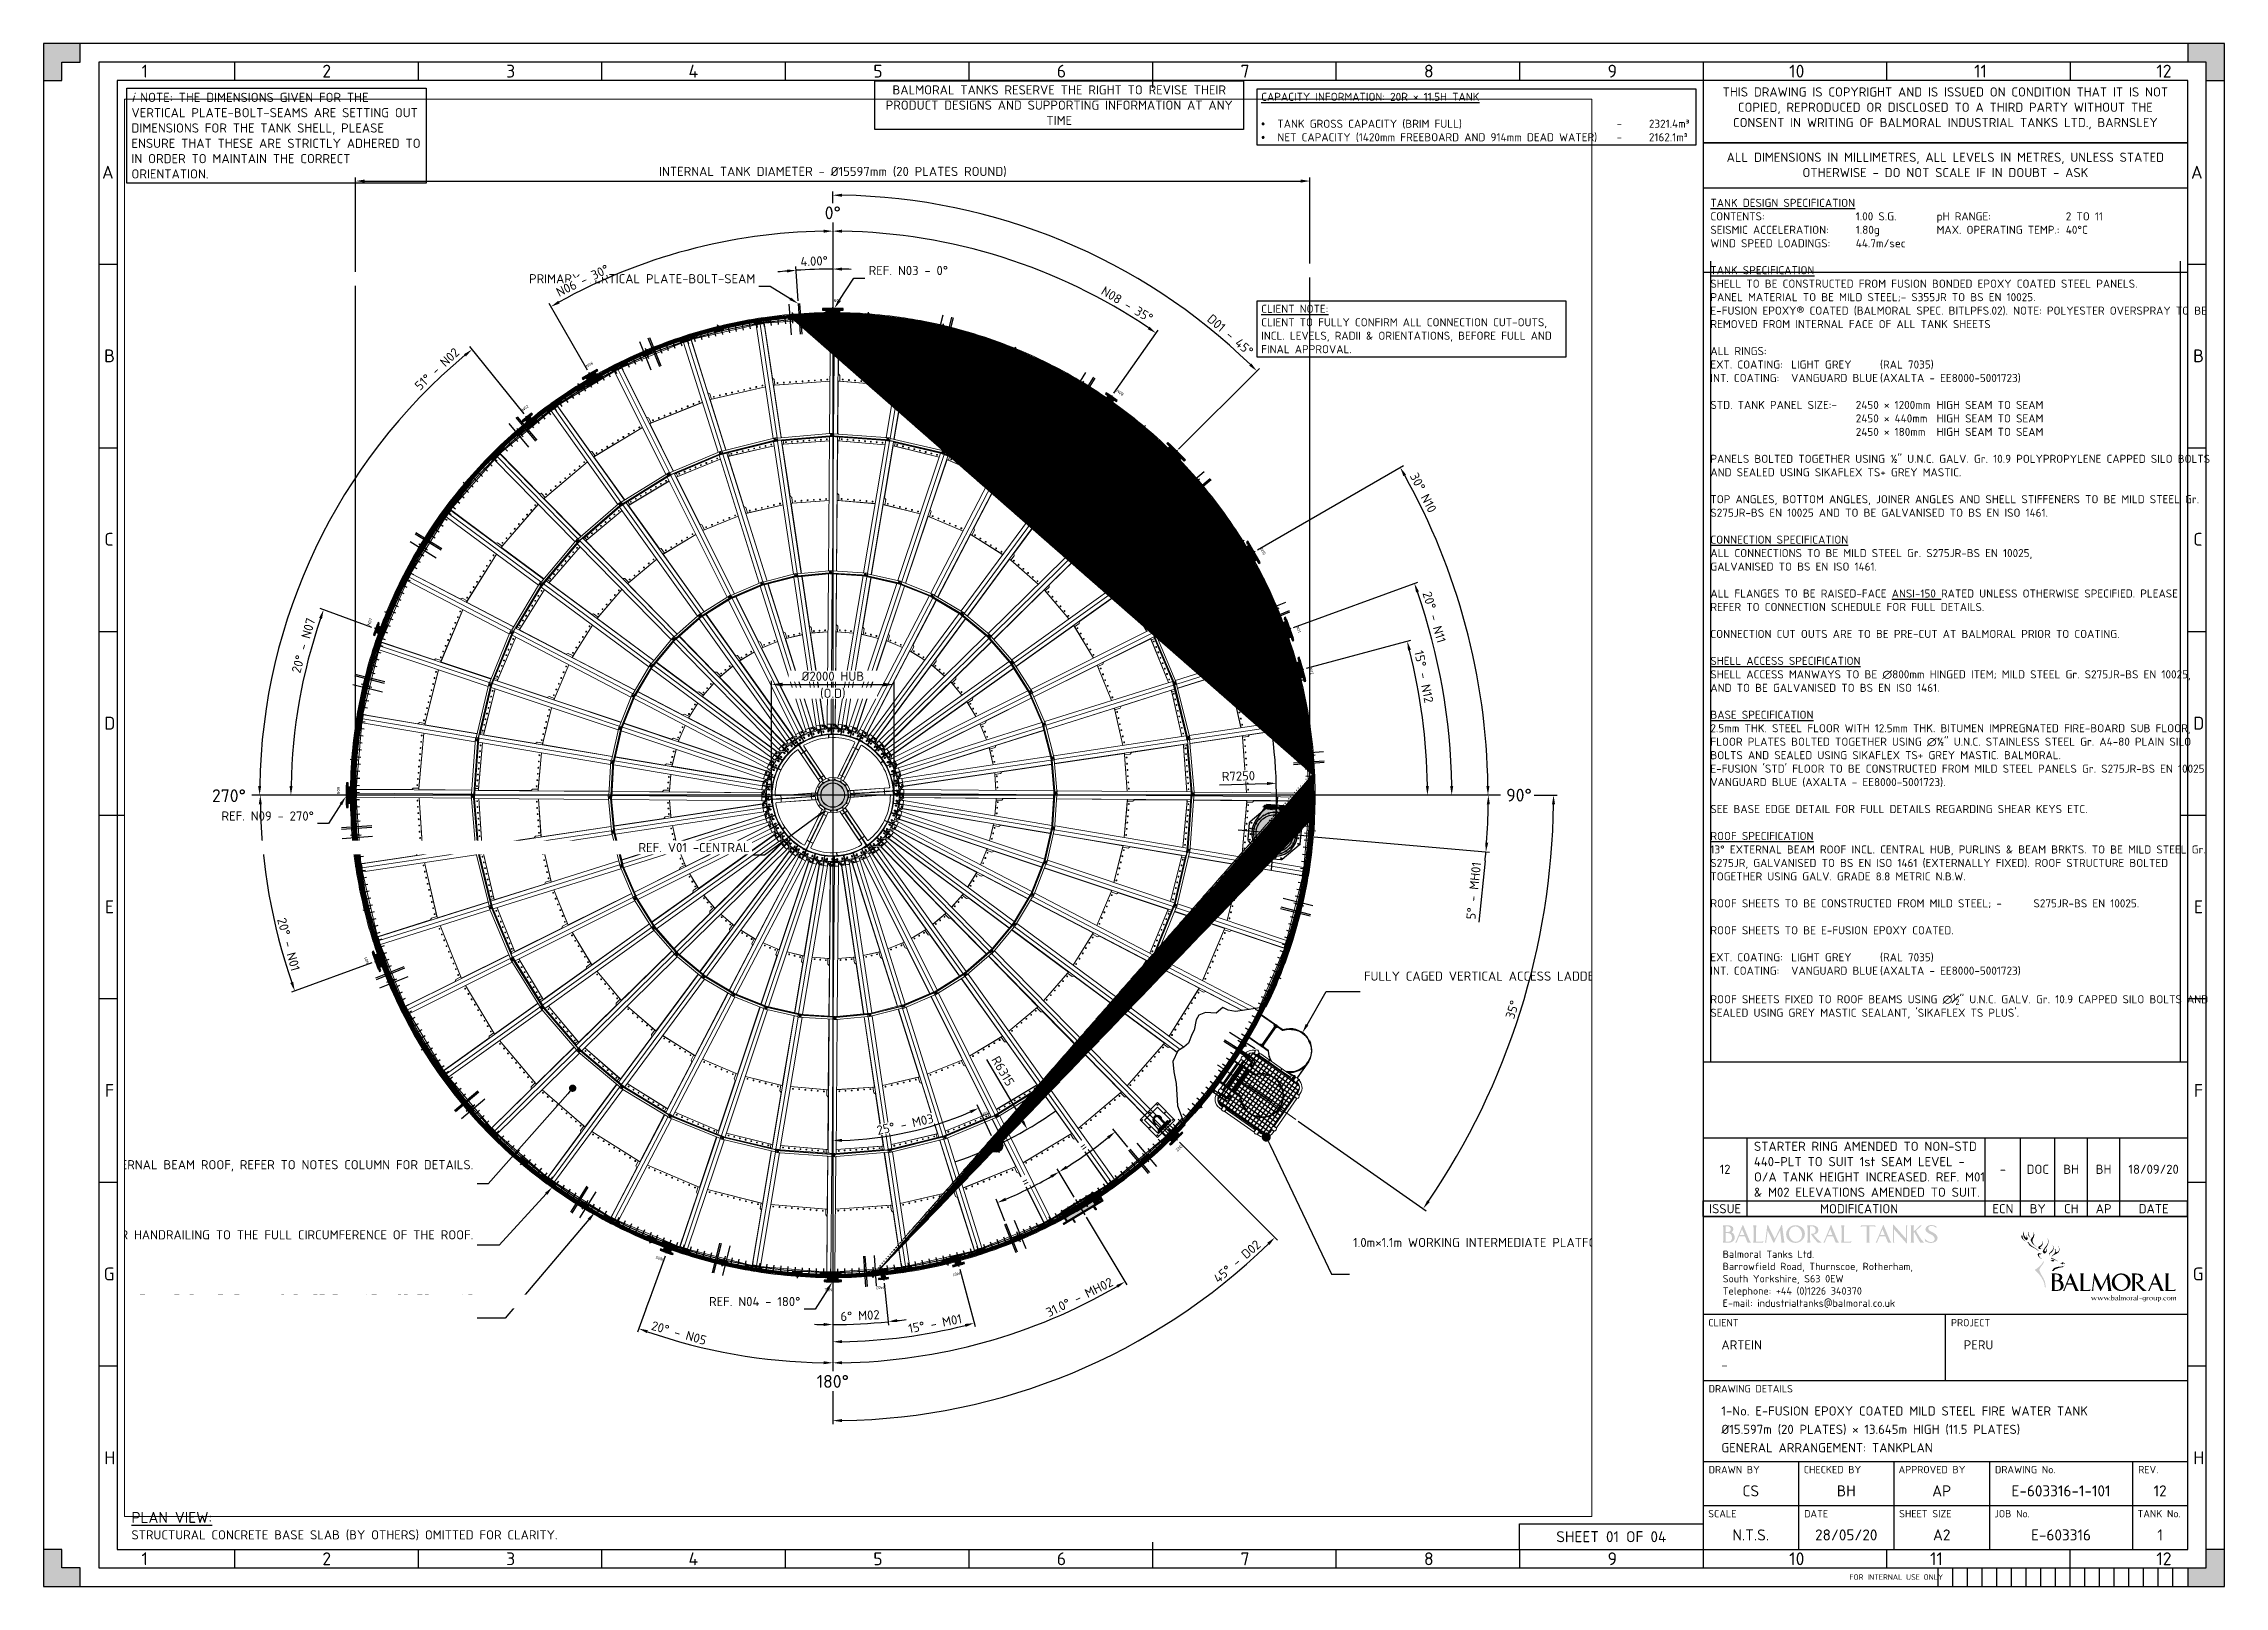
# Paper-space layout '101' of a CAD drawing. Header units: millimetres. Extents: x 0 to 594, y 0 to 420.
# The model-space entities are those that its viewports show. They can reach past a viewport. Long polylines and large blocks are cut down to what shows.
import ezdxf
from ezdxf import colors
from ezdxf.entities.mleader import LeaderData, LeaderLine
from ezdxf.enums import TextEntityAlignment as Align
from ezdxf.math import Vec2, Vec3

# ---------------------------------------------------------------- set-up
doc = ezdxf.new("R2010")
doc.units = ezdxf.units.MM
for name, pattern in [('CENTER', [50.8, 31.75, -6.35, 6.35, -6.35]), ('CENTER2', [28.575, 19.05, -3.175, 3.175, -3.175]), ('HIDDEN', [9.525, 6.35, -3.175]), ('HIDDEN2', [4.7625, 3.175, -1.5875])]:
    doc.linetypes.add(name, pattern=pattern)
doc.layers.get('Defpoints').update_dxf_attribs({"color": 9})
for name, color, linetype in [('CENTRE', 1, 'CENTER'), ('CENTRELINE', 1, 'CENTER'), ('PLANNING', 1, 'CENTER'), ('X 0001 M', 7, 'Continuous'), ('X 0051 M', 7, 'Continuous'), ('X 0203 M', 7, 'Continuous'), ('X 0952 M', 7, 'Continuous'), ('X 1001 M', 8, 'HIDDEN2'), ('X 1051 M', 8, 'HIDDEN'), ('X 1203 M', 8, 'HIDDEN2'), ('X 2001 M', 1, 'CENTER2'), ('X 2051 M', 1, 'CENTER'), ('X 2203 M', 1, 'CENTER'), ('X 3001 D', 5, 'Continuous'), ('X 4001 T', 7, 'Continuous'), ('X 5001 H', 8, 'Continuous'), ('X 5051 H', 253, 'Continuous'), ('X 5203 H', 255, 'Continuous'), ('X TITLE_FRAME', 7, 'Continuous')]:
    doc.layers.add(name, color=color, linetype=linetype)
doc.layers.add('X 5999 H', color=7, linetype='Continuous', true_color=0xffffff)
doc.layers.add('X VPRT M', color=8, linetype='Continuous', plot=False)
doc.styles.add('BIT STD. 2.5', font='isocpeur.ttf', dxfattribs={"height": 2.5})
doc.styles.add('BIT STD. 3.0', font='isocpeur.ttf', dxfattribs={"height": 2.5})
doc.styles.add('TITLE', font='isocpeur.ttf')
doc.dimstyles.new('BIT STD. 2.5', dxfattribs={"dimtxt": 2.5, "dimasz": 2.5, "dimexe": 1, "dimexo": 0.75, "dimgap": 1, "dimtad": 1, "dimdec": 0, "dimdsep": 46, "dimtxsty": 'BIT STD. 2.5', "dimcen": 0, "dimadec": 0, "dimazin": 0, "dimtfac": 1, "dimtdec": 0, "dimtmove": 0, "dimatfit": 3, "dimfxl": 1, "dimtfill": 1, "dimlwd": -1, "dimlwe": -1, "dimarcsym": 0})
doc.dimstyles.new('BIT STD. 3.0', dxfattribs={"dimtxt": 3, "dimasz": 3, "dimexe": 1, "dimexo": 0.75, "dimgap": 1, "dimtad": 1, "dimdec": 0, "dimdsep": 46, "dimtxsty": 'BIT STD. 3.0', "dimcen": 0, "dimadec": 0, "dimazin": 0, "dimtfac": 1, "dimtdec": 0, "dimtmove": 0, "dimatfit": 3, "dimfxl": 1, "dimtfill": 1, "dimlwd": -1, "dimlwe": -1, "dimarcsym": 0})

psp = doc.layouts.new('101')

# ---------------------------------------------------------------- texts
at = {"insert": (506.3, 39), "char_height": 2.5, "attachment_point": 1, "style": 'BIT STD. 3.0'}
psp.add_mtext_dynamic_manual_height_columns('PLAN', width=20.4511, gutter_width=15, heights=[0], dxfattribs=at)
at = {"layer": 'X 4001 T', "color": 150, "insert": (23.92, 406.62), "char_height": 2.5, "width": 79.025, "attachment_point": 1, "style": 'BIT STD. 2.5', "bg_fill": 16}
psp.add_mtext('\\A1;{\\fISOCPEUR|b0|i1|c0|p34;i }NOTE: THE DIMENSIONS GIVEN FOR THE VERTICAL PLATE-BOLT-SEAMS ARE SETTING OUT DIMENSIONS FOR THE TANK SHELL, PLEASE ENSURE THAT THESE ARE STRICTLY ADHERED TO IN ORDER TO MAINTAIN THE CORRECT ORIENTATION.', dxfattribs=at)
at = {"layer": 'X TITLE_FRAME', "color": 7, "attachment_point": 1}
for s, insert, char_height in [('\\fISOCPEUR|b0|i0;\\W1.;1', (26.68, 414.26), 3.5), ('\\fISOCPEUR|b0|i0;\\W1.;2', (75.92, 414.26), 3.5), ('\\fISOCPEUR|b0|i0;\\W1.;3', (125.99, 414.26), 3.5), ('\\fISOCPEUR|b0|i0;\\W1.;4', (175.66, 414.25), 3.5), ('\\fISOCPEUR|b0|i0;\\W1.;5', (225.99, 414.25), 3.5), ('\\fISOCPEUR|b0|i0;\\W1.;6', (275.97, 414.26), 3.5), ('\\fISOCPEUR|b0|i0;\\W1.;7', (326.02, 414.25), 3.5), ('\\fISOCPEUR|b0|i0;\\W1.;8', (375.98, 414.26), 3.5), ('\\fISOCPEUR|b0|i0;\\W1.;9', (425.99, 414.26), 3.5), ('\\fISOCPEUR|b0|i0;\\W1.;10', (475.46, 414.26), 3.5), ('\\fISOCPEUR|b0|i0;\\W1.;11', (525.81, 414.26), 3.5), ('\\fISOCPEUR|b0|i0;\\W1.;12', (575.46, 414.26), 3.5), ('\\fISOCPEUR|b0|i0;\\W1.;A', (15.92, 386.75), 3.5), ('\\fISOCPEUR|b0|i0;\\W1.;A', (584.92, 386.75), 3.5), ('\\fISOCPEUR|b0|i0;\\W1.;B', (16.48, 336.75), 3.5), ('\\fISOCPEUR|b0|i0;\\W1.;B', (585.48, 336.75), 3.5), ('\\fISOCPEUR|b0|i0;\\W1.;C', (16.53, 286.81), 3.5), ('\\fISOCPEUR|b0|i0;\\W1.;C', (585.53, 286.81), 3.5), ('\\fISOCPEUR|b0|i0;\\W1.;D', (16.49, 236.75), 3.5), ('\\fISOCPEUR|b0|i0;\\W1.;D', (585.49, 236.75), 3.5), ('\\fISOCPEUR|b0|i0;\\W1.;E', (16.68, 186.75), 3.5), ('\\fISOCPEUR|b0|i0;\\W1.;E', (585.68, 186.75), 3.5), ('\\fISOCPEUR|b0|i0;\\W1.;F', (16.7, 136.75), 3.5), ('\\fISOCPEUR|b0|i0;\\W1.;F', (585.7, 136.75), 3.5), ('\\fISOCPEUR|b0|i0;\\W1.;G', (16.37, 86.81), 3.5), ('\\fISOCPEUR|b0|i0;\\W1.;G', (585.37, 86.81), 3.5), ('\\fISOCPEUR|b0|i0;\\W1.;CLIENT', (453.43, 72.79), 2), ('{\\fISOCPEUR|b0|i0|c0|p34;PROJECT}', (519.53, 72.79), 2), ('{\\fISOCPEUR|b0|i0|c0|p34;DRAWING DETAILS}', (453.53, 54.79), 2), ('\\fISOCPEUR|b0|i0;\\W1.;H', (16.51, 36.75), 3.5), ('\\fISOCPEUR|b0|i0;\\W1.;H', (585.51, 36.75), 3.5), ('\\fISOCPEUR|b0|i0;\\W1.;DRAWN BY', (453.53, 32.75), 2), ('\\fISOCPEUR|b0|i0;\\W1.;CHECKED BY', (479.43, 32.79), 2), ('\\fISOCPEUR|b0|i0;\\W1.;APPROVED BY', (505.25, 32.79), 2), ('\\fISOCPEUR|b0|i0;\\W1.;DRAWING No.', (531.53, 32.79), 2), ('{\\fISOCPEUR|b0|i0|c0|p34;REV.}', (570.53, 32.79), 2), ('\\fISOCPEUR|b0|i0;\\W1.;SCALE', (453.41, 20.79), 2), ('\\fISOCPEUR|b0|i0;\\W1.;DATE', (479.53, 20.75), 2), ('\\fISOCPEUR|b0|i0;\\W1.;SHEET SIZE', (505.41, 20.79), 2), ('\\fISOCPEUR|b0|i0;\\W1.;JOB No.', (531.35, 20.79), 2), ('{\\fISOCPEUR|b0|i0|c0|p34;TANK No.}', (570.35, 20.79), 2), ('\\fISOCPEUR|b0|i0;\\W1.;1', (26.68, 9.26), 3.5), ('\\fISOCPEUR|b0|i0;\\W1.;2', (75.92, 9.26), 3.5), ('\\fISOCPEUR|b0|i0;\\W1.;3', (125.99, 9.26), 3.5), ('\\fISOCPEUR|b0|i0;\\W1.;4', (175.66, 9.25), 3.5), ('\\fISOCPEUR|b0|i0;\\W1.;5', (225.99, 9.25), 3.5), ('\\fISOCPEUR|b0|i0;\\W1.;6', (275.97, 9.26), 3.5), ('\\fISOCPEUR|b0|i0;\\W1.;7', (326.02, 9.25), 3.5), ('\\fISOCPEUR|b0|i0;\\W1.;8', (375.98, 9.26), 3.5), ('\\fISOCPEUR|b0|i0;\\W1.;9', (425.99, 9.26), 3.5), ('\\fISOCPEUR|b0|i0;\\W1.;10', (475.46, 9.26), 3.5), ('\\fISOCPEUR|b0|i0;\\W1.;11', (513.81, 9.26), 3.5), ('\\fISOCPEUR|b0|i0;\\W1.;12', (575.46, 9.26), 3.5), ('\\fISOCPEUR|b0|i0;\\W1.;FOR INTERNAL USE ONLY', (491.86, 3.28), 1.4986)]:
    psp.add_mtext(s, dxfattribs=dict(at, insert=insert, char_height=char_height))
at = {"layer": 'X TITLE_FRAME', "color": 7, "insert": (276.64, 403.25), "char_height": 2.5, "width": 97.8867, "attachment_point": 5, "style": 'TITLE', "bg_fill": 16}
psp.add_mtext('{\\fISOCPEUR|b1|i0|c0|p34;BALMORAL TANKS RESERVE THE RIGHT TO REVISE THEIR PRODUCT DESIGNS AND SUPPORTING INFORMATION AT ANY TIME}', dxfattribs=at)
at = {"layer": 'X TITLE_FRAME', "color": 7, "char_height": 2.5, "style": 'TITLE'}
for s, insert, width, attachment_point in [('THIS DRAWING IS COPYRIGHT AND IS ISSUED ON CONDITION THAT IT IS NOT COPIED, REPRODUCED OR DISCLOSED TO A THIRD PARTY WITHOUT THE CONSENT IN WRITING OF BALMORAL INDUSTRIAL TANKS LTD., BARNSLEY', (518, 402.39), 123.3872, 5), ('ALL DIMENSIONS IN MILLIMETRES, ALL LEVELS IN METRES, UNLESS STATED OTHERWISE - DO NOT SCALE IF IN DOUBT - ASK', (518, 390.32), 129.1756, 2)]:
    psp.add_mtext(s, dxfattribs=dict(at, insert=insert, width=width, attachment_point=attachment_point))
at = {"layer": 'X TITLE_FRAME', "color": 1, "insert": (23.92, 12.53), "char_height": 3, "width": 117.3241, "attachment_point": 7, "style": 'BIT STD. 3.0'}
psp.add_mtext('{\\L\\C256;PLAN VIEW:\\P\\H0.83333x;\\lSTRUCTURAL CONCRETE BASE SLAB (BY OTHERS) OMITTED FOR CLARITY.\\H2.1x; }', dxfattribs=at)
at = {"layer": 'X TITLE_FRAME', "color": 1, "insert": (427, 13.52), "char_height": 3, "attachment_point": 5, "style": 'BIT STD. 3.0'}
psp.add_mtext('SHEET 01 OF 04', dxfattribs=at)

msp = doc.modelspace()

# ---------------------------------------------------------------- blocks, each defined once
blk = doc.blocks.new('REVISION A2')
at = {"layer": 'X TITLE_FRAME'}
for p, q in [((452.02, -94.34), (584, -94.34)), ((452.02, -98.62), (452.02, -94.34)), ((452.02, -94.34), (584, -94.34)), ((464.02, -98.62), (464.02, -94.34)), ((528.88, -98.62), (528.88, -94.34)), ((538.51, -98.62), (538.51, -94.34)), ((547.88, -98.62), (547.88, -94.34)), ((556.74, -98.62), (556.74, -94.34)), ((565.51, -98.62), (565.51, -94.34)), ((584, -98.62), (584, -94.34)), ((452.02, -98.62), (584, -98.62))]:
    blk.add_line(p, q, dxfattribs=at)
at = {"layer": 'X TITLE_FRAME', "color": 7, "char_height": 2.5, "attachment_point": 5, "style": 'TITLE'}
for s, insert in [('\\fISOCPEUR|b0|i0;\\W1.;ISSUE', (458.02, -96.48)), ('\\fISOCPEUR|b0|i0;\\W1.;MODIFICATION', (494.52, -96.48)), ('\\fISOCPEUR|b0|i0;\\W1.;ECN', (533.69, -96.48)), ('BY', (543.19, -96.48)), ('\\fISOCPEUR|b0|i0;\\W1.;CH', (552.31, -96.48)), ('\\fISOCPEUR|b0|i0;\\W1.;AP', (561.12, -96.48)), ('\\fISOCPEUR|b0|i0;\\W1.;DATE', (574.75, -96.48))]:
    blk.add_mtext(s, dxfattribs=dict(at, insert=insert))
blk = doc.blocks.new('LOGO A2')
at = {"layer": 'X TITLE_FRAME', "lineweight": 0}
h = blk.add_hatch(color=8, dxfattribs=at)
h.paths.add_polyline_path([(1140.12, 1002.51), (1140.55, 1002.51), (1141.72, 1002.73), (1140.12, 1002.79), (1140.12, 1004.37), (1140.53, 1004.37), (1141.59, 1004.45), (1141.06, 1004.58), (1140.46, 1004.63), (1139.3, 1004.63), (1139.36, 1004.46), (1139.38, 1004.33), (1139.4, 1004.17), (1139.4, 1003.98), (1139.4, 1000.5), (1139.4, 1000.33), (1139.38, 1000.18), (1139.36, 1000.05), (1140.12, 1000.13)])
h.paths.add_polyline_path([(1142.34, 1002.12), (1142.17, 1002.38), (1141.72, 1002.73), (1140.55, 1002.51), (1141.07, 1002.45), (1141.48, 1002.16), (1141.72, 1001.8), (1141.8, 1001.21), (1141.76, 1000.89), (1141.52, 1000.41), (1141.28, 1000.26), (1140.72, 1000.13), (1140.12, 1000.13), (1139.36, 1000.05), (1139.3, 999.87), (1140.68, 999.87), (1140.79, 999.87), (1141.35, 999.94), (1141.44, 999.96), (1141.95, 1000.18), (1142, 1000.2), (1142.39, 1000.59), (1142.45, 1000.69), (1142.56, 1001.26), (1142.52, 1001.62)])
h.paths.add_polyline_path([(1142.19, 1003.55), (1142.19, 1003.59), (1142.04, 1004.11), (1141.61, 1004.46), (1140.53, 1004.37), (1140.9, 1004.3), (1141.2, 1004.13), (1141.41, 1003.87), (1141.48, 1003.47), (1141.26, 1002.99), (1141.26, 1002.96), (1140.74, 1002.79), (1140.12, 1002.79), (1141.72, 1002.73), (1142.06, 1003.07)])
h.paths.add_polyline_path([(1143.75, 1001.62), (1145.33, 1001.62), (1143.9, 1001.97), (1144.55, 1003.55), (1144.83, 1004.69), (1144.7, 1004.69), (1143.01, 1000.54), (1142.84, 1000.2), (1142.65, 999.87), (1143.04, 999.87)])
h.paths.add_polyline_path([(1144.83, 1004.69), (1144.55, 1003.55), (1145.2, 1001.97), (1143.9, 1001.97), (1145.33, 1001.62), (1146.06, 999.87), (1147.03, 999.87), (1146.86, 1000.07), (1146.73, 1000.24), (1146.62, 1000.41), (1146.51, 1000.65)])
h.paths.add_polyline_path([(1148.38, 1003.96), (1148.4, 1004.3), (1148.49, 1004.63), (1147.54, 1004.63), (1147.64, 1004.3), (1147.67, 1003.96), (1147.67, 1000.5), (1147.64, 1000.18), (1147.54, 999.87), (1148.38, 1000.13)])
h.paths.add_polyline_path([(1150.39, 1000.35), (1150.04, 1000.2), (1149.68, 1000.13), (1148.38, 1000.13), (1147.54, 999.87), (1150.24, 999.87)])
h.paths.add_polyline_path([(1151.52, 1003.22), (1151.6, 1004.69), (1151.43, 1004.69), (1150.93, 1000.63), (1150.87, 1000.24), (1150.74, 999.87), (1151.17, 999.87), (1151.17, 999.98), (1151.17, 1000.11), (1151.17, 1000.39), (1151.19, 1000.65)])
h.paths.add_polyline_path([(1151.6, 1004.69), (1151.52, 1003.22), (1153.11, 999.87), (1153.44, 1000.91)])
h.paths.add_polyline_path([(1154.91, 1003.27), (1155.45, 1004.69), (1155.25, 1004.69), (1153.44, 1000.91), (1153.11, 999.87), (1153.27, 999.87)])
h.paths.add_polyline_path([(1155.45, 1004.69), (1154.91, 1003.27), (1155.21, 1000.72), (1155.23, 1000.5), (1155.25, 1000.28), (1155.23, 1000.09), (1155.21, 999.87), (1156.14, 999.87), (1156.03, 1000.24), (1155.97, 1000.63)])
h.paths.add_polyline_path([(1157.32, 1002.39), (1157.34, 1002.59), (1157.45, 1003.13), (1157.51, 1003.28), (1157.82, 1003.75), (1157.9, 1003.86), (1158.38, 1004.17), (1158.55, 1004.23), (1159.11, 1004.32), (1158.14, 1004.47), (1157.77, 1004.27), (1157.34, 1003.95), (1157.06, 1003.63), (1156.76, 1003.15), (1156.61, 1002.74), (1156.54, 1002.18), (1156.58, 1001.72), (1156.76, 1001.2), (1156.93, 1000.88), (1157.32, 1000.47), (1157.62, 1000.23), (1158.12, 999.99), (1158.51, 999.89), (1159.07, 999.82), (1159.5, 999.86), (1160.04, 1000.02), (1159.11, 1000.12), (1158.59, 1000.25), (1158.14, 1000.56), (1157.77, 1000.97), (1157.51, 1001.44), (1157.38, 1001.85), (1157.32, 1002.26)])
h.paths.add_polyline_path([(1161.6, 1001.72), (1161.66, 1002.29), (1161.62, 1002.76), (1161.45, 1003.28), (1161.25, 1003.6), (1160.88, 1004.01), (1160.58, 1004.23), (1160.06, 1004.49), (1159.65, 1004.6), (1159.11, 1004.64), (1158.68, 1004.62), (1158.14, 1004.47), (1159.11, 1004.32), (1159.61, 1004.21), (1160.06, 1003.91), (1160.43, 1003.47), (1160.69, 1003.02), (1160.82, 1002.61), (1160.86, 1002.2), (1160.88, 1002.13), (1160.88, 1002.07), (1160.86, 1001.85), (1160.76, 1001.31), (1160.71, 1001.16), (1160.41, 1000.71), (1160.3, 1000.6), (1159.85, 1000.28), (1159.65, 1000.21), (1159.11, 1000.12), (1160.04, 1000.02), (1160.43, 1000.19), (1160.86, 1000.53), (1161.14, 1000.82), (1161.45, 1001.31)])
h.paths.add_polyline_path([(1163.09, 1004.34), (1163.24, 1004.34), (1164.73, 1004.36), (1164.64, 1004.4), (1164.1, 1004.58), (1163.97, 1004.6), (1163.41, 1004.62), (1162.24, 1004.62), (1162.35, 1004.3), (1162.37, 1003.93), (1162.37, 1000.56), (1162.35, 1000.21), (1162.24, 999.86), (1163.19, 999.86), (1163.11, 1000.21), (1163.09, 1000.56)])
h.paths.add_polyline_path([(1164.02, 1002.09), (1164.49, 1002.18), (1164.92, 1002.41), (1165.23, 1002.76), (1165.33, 1003.26), (1165.33, 1003.45), (1165.16, 1003.95), (1165.14, 1003.99), (1164.73, 1004.36), (1163.24, 1004.34), (1163.78, 1004.32), (1164.21, 1004.12), (1164.51, 1003.75), (1164.6, 1003.21), (1164.53, 1002.85), (1164.34, 1002.57), (1164.06, 1002.37), (1163.69, 1002.31), (1163.28, 1002.29), (1163.5, 1001.92), (1163.82, 1001.44), (1164.17, 1001.01), (1164.45, 1000.69), (1164.82, 1000.28), (1165.2, 999.86), (1166.29, 999.86), (1166.05, 1000.06), (1165.62, 1000.38), (1165.49, 1000.49), (1165.05, 1000.88), (1164.95, 1000.99), (1164.56, 1001.42), (1164.38, 1001.62)])
h.paths.add_polyline_path([(1167.76, 1001.62), (1169.33, 1001.62), (1167.91, 1001.96), (1168.56, 1003.54), (1168.84, 1004.68), (1168.71, 1004.68), (1167.02, 1000.53), (1166.85, 1000.19), (1166.63, 999.86), (1167.04, 999.86)])
h.paths.add_polyline_path([(1168.84, 1004.68), (1168.56, 1003.54), (1169.18, 1001.96), (1167.91, 1001.96), (1169.33, 1001.62), (1170.07, 999.86), (1171.04, 999.86), (1170.87, 1000.06), (1170.74, 1000.21), (1170.63, 1000.4), (1170.5, 1000.64)])
h.paths.add_polyline_path([(1172.34, 1003.95), (1172.36, 1004.3), (1172.45, 1004.62), (1171.5, 1004.62), (1171.59, 1004.3), (1171.63, 1003.95), (1171.63, 1000.49), (1171.61, 1000.17), (1171.5, 999.86), (1172.34, 1000.12)])
h.paths.add_polyline_path([(1174.35, 1000.34), (1174.01, 1000.19), (1173.62, 1000.12), (1172.34, 1000.12), (1171.5, 999.86), (1174.2, 999.86)])
h.paths.add_polyline_path([(1179.22, 1004.35), (1178.52, 1004.35), (1178.52, 1000.51), (1178.5, 1000.17), (1178.4, 999.86), (1179.33, 999.86), (1179.24, 1000.15), (1179.22, 1000.46)])
h.paths.add_polyline_path([(1180.77, 1004.61), (1176.97, 1004.61), (1176.78, 1004.16), (1177.12, 1004.28), (1177.47, 1004.35), (1178.52, 1004.35), (1179.22, 1004.35), (1180.27, 1004.35)])
h.paths.add_polyline_path([(1180.77, 1004.61), (1180.27, 1004.35), (1180.62, 1004.28), (1180.96, 1004.16)])
h.paths.add_polyline_path([(1182.15, 1001.96), (1182.79, 1003.54), (1183.08, 1004.68), (1182.96, 1004.68), (1181.27, 1000.53), (1181.1, 1000.17), (1180.89, 999.86), (1181.29, 999.86), (1182.01, 1001.63), (1183.58, 1001.63)])
h.paths.add_polyline_path([(1183.08, 1004.68), (1182.79, 1003.54), (1183.44, 1001.96), (1182.15, 1001.96), (1183.58, 1001.63), (1184.32, 999.86), (1185.27, 999.86), (1185.13, 1000.06), (1184.99, 1000.22), (1184.87, 1000.41), (1184.77, 1000.65)])
h.paths.add_polyline_path([(1185.94, 1003.54), (1185.85, 1004.75), (1185.7, 1004.75), (1185.7, 1000.34), (1185.63, 999.86), (1186.01, 999.86), (1185.97, 1000.1), (1185.94, 1000.34)])
h.paths.add_polyline_path([(1185.85, 1004.75), (1185.94, 1003.54), (1189.33, 999.72), (1189.23, 1000.94)])
h.paths.add_polyline_path([(1189.5, 1004.16), (1189.52, 1004.4), (1189.57, 1004.63), (1189.16, 1004.63), (1189.21, 1004.4), (1189.23, 1004.16), (1189.23, 1000.94), (1189.33, 999.72), (1189.5, 999.72)])
h.paths.add_polyline_path([(1191.28, 1002.58), (1191.38, 1002.68), (1191.48, 1002.75), (1191.28, 1002.92), (1191.28, 1003.92), (1191.31, 1004.28), (1191.4, 1004.61), (1190.45, 1004.61), (1190.55, 1004.28), (1190.57, 1003.92), (1190.57, 1000.56), (1190.55, 1000.2), (1190.45, 999.86), (1191.4, 999.86), (1191.31, 1000.2), (1191.28, 1000.56)])
h.paths.add_polyline_path([(1192.19, 1002.63), (1191.93, 1003.13), (1193.55, 1004.61), (1193.05, 1004.61), (1192.74, 1004.25), (1192.41, 1003.94), (1191.28, 1002.92), (1191.48, 1002.75), (1191.62, 1002.49), (1191.88, 1001.99), (1192, 1001.8), (1192.26, 1001.3), (1192.38, 1001.08), (1192.67, 1000.58), (1192.81, 1000.34), (1193.15, 999.86), (1194.22, 999.86), (1193.96, 1000.1), (1193.55, 1000.56), (1193.26, 1000.91), (1192.95, 1001.39), (1192.69, 1001.8), (1192.38, 1002.27)])
h.paths.add_polyline_path([(1196.25, 1002.8), (1195.94, 1002.94), (1195.6, 1003.18), (1195.34, 1003.47), (1195.24, 1003.8), (1195.34, 1004.09), (1195.55, 1004.3), (1195.84, 1004.42), (1196.13, 1004.47), (1196.79, 1004.61), (1196.65, 1004.63), (1196.08, 1004.71), (1195.55, 1004.63), (1195.05, 1004.42), (1194.65, 1004.06), (1194.48, 1003.54), (1194.48, 1003.51), (1194.67, 1002.99), (1194.7, 1002.97), (1195.15, 1002.58), (1195.24, 1002.51), (1195.74, 1002.25), (1195.86, 1002.18), (1196.37, 1001.92), (1196.41, 1001.89), (1196.84, 1001.51), (1197.03, 1001.03), (1196.96, 1000.63), (1196.75, 1000.32), (1196.41, 1000.13), (1196.03, 1000.06), (1195.2, 999.94), (1195.46, 999.86), (1196.03, 999.82), (1196.08, 999.82), (1196.65, 999.89), (1196.7, 999.91), (1197.22, 1000.15), (1197.25, 1000.17), (1197.63, 1000.58), (1197.68, 1000.65), (1197.8, 1001.2), (1197.8, 1001.22), (1197.65, 1001.77), (1197.63, 1001.77), (1197.25, 1002.2), (1197.25, 1002.23), (1196.75, 1002.51), (1196.75, 1002.54)])
h.paths.add_polyline_path([(1195.1, 1000.34), (1194.7, 1000.65), (1194.31, 1000.96), (1194.41, 1000.29), (1194.67, 1000.15), (1195.2, 999.94), (1196.03, 1000.06), (1195.55, 1000.13)])
h.paths.add_polyline_path([(1197.44, 1004.35), (1197.32, 1004.4), (1196.79, 1004.61), (1196.13, 1004.47), (1196.51, 1004.42), (1196.89, 1004.28), (1197.22, 1004.06), (1197.51, 1003.8)], flags=17)
at = {"layer": 'X TITLE_FRAME'}
for color, points in [(256, [(1220.73, 1001.9), (1220.66, 1001.84), (1220.6, 1001.68), (1220.66, 1001.33), (1220.93, 1000.87), (1221.26, 1000.54), (1221.64, 1000.31), (1221.93, 1000.15), (1221.7, 1000.31), (1221.44, 1000.51), (1221.11, 1000.96), (1220.99, 1001.32), (1220.98, 1001.62), (1220.89, 1001.83)]), (256, [(1221.41, 1003.04), (1221.31, 1002.94), (1221.13, 1002.53), (1221.09, 1002.23), (1221.19, 1001.62), (1221.44, 1001.04), (1221.74, 1000.71), (1222.1, 1000.55), (1222.41, 1000.89), (1222.36, 1001.1), (1221.93, 1001.23), (1221.73, 1001.35), (1221.41, 1001.84), (1221.28, 1002.5), (1221.37, 1002.97)]), (256, [(1222.23, 1000.11), (1222.15, 1000.11), (1222.09, 1000.09), (1222.17, 1000.08), (1222.28, 1000.03), (1222.51, 999.74), (1222.68, 999.4), (1222.91, 999.12), (1223.29, 998.83), (1223.74, 998.59), (1224.26, 998.33), (1224.82, 997.98), (1225.32, 997.63), (1225.63, 997.42), (1225.35, 997.66), (1224.89, 998.05), (1224.47, 998.37), (1224.05, 998.63), (1223.53, 998.94), (1223.19, 999.22), (1222.56, 999.99), (1222.41, 1000.09)]), (256, [(1222.46, 1002.89), (1222.51, 1002.84), (1222.59, 1002.5), (1222.56, 1002.32), (1222.52, 1002.01), (1222.52, 1001.9), (1222.67, 1001.58), (1222.91, 1001.32), (1223.08, 1001.2), (1223.14, 1001.16), (1222.94, 1001.42), (1222.77, 1001.8), (1222.72, 1002.06), (1222.74, 1002.43), (1222.74, 1002.5), (1222.61, 1002.81)]), (256, [(1223.75, 1002.88), (1223.84, 1002.78), (1223.89, 1002.63), (1223.95, 1002.45), (1223.97, 1002.23), (1223.79, 1001.59), (1223.37, 1001.09), (1223.22, 1000.84), (1223.14, 1000.54), (1223.65, 999.6), (1223.69, 999.56), (1224.5, 998.91), (1224.82, 998.69), (1224.01, 999.4), (1223.63, 1000.29), (1223.68, 1000.65), (1223.76, 1000.91), (1224, 1001.32), (1224.14, 1001.96), (1224.1, 1002.33), (1223.98, 1002.62), (1223.82, 1002.81)]), (256, [(1226.31, 1000.38), (1226.38, 999.95), (1226.05, 999.17), (1225.73, 999.05), (1225.34, 998.83), (1225.21, 998.55), (1225.35, 998.23), (1225.97, 998.24), (1225.67, 998.49), (1225.86, 998.75), (1226.21, 999.01), (1226.41, 999.41), (1226.45, 999.8), (1226.38, 1000.24)]), (256, [(1226.38, 998.34), (1226.31, 998.31), (1225.97, 998.24), (1225.35, 998.23), (1225.71, 998.11), (1226.18, 998.23)]), (256, [(1227.72, 1001.07), (1227.82, 1000.83), (1227.93, 1000.28), (1227.8, 999.64), (1227.42, 999.01), (1227.02, 998.53), (1226.48, 997.69), (1226.45, 997.52), (1226.61, 997.09), (1226.99, 996.91), (1227.49, 997.35), (1227.06, 997.45), (1226.86, 997.66), (1227.12, 998.23), (1227.41, 998.57), (1227.85, 999.34), (1228.03, 1000.15), (1227.9, 1000.8)]), (256, [(1229.17, 999.17), (1229.24, 998.99), (1229.33, 998.68), (1229.23, 998.18), (1228.97, 997.72), (1228.65, 997.45), (1228.2, 997.04), (1228.14, 996.84), (1228.23, 996.52), (1228.32, 996.39), (1228.3, 996.44), (1228.27, 996.65), (1228.33, 996.88), (1228.6, 997.1), (1228.92, 997.3), (1229.31, 997.85), (1229.46, 998.5), (1229.31, 998.99)]), (256, [(1229.64, 998.21), (1229.6, 998.2), (1229.64, 998.2), (1229.82, 997.98), (1229.89, 997.62), (1229.86, 997.33), (1229.57, 996.85), (1229.15, 996.48), (1228.88, 996.16), (1228.81, 995.99), (1228.86, 996.07), (1229.24, 996.42), (1229.75, 996.67), (1230.25, 996.88), (1230.28, 997.3), (1230.15, 997.35), (1230.05, 997.43), (1230.02, 997.75), (1229.95, 998.01), (1229.8, 998.17)]), (256, [(1230.6, 998.88), (1230.77, 998.69), (1230.96, 998.18), (1230.86, 997.76), (1230.56, 997.42), (1230.28, 997.3), (1230.25, 996.88), (1230.79, 997.32), (1231.1, 998.11), (1230.76, 998.79)]), (256, [(1226.71, 995.03), (1226.61, 994.76), (1225.99, 993.85), (1225.67, 993.53), (1224.86, 992.87), (1224.49, 992.66), (1224.33, 992.46), (1224.4, 992.32), (1225.21, 991.54), (1225.27, 991.48), (1225.95, 990.61), (1226.12, 990.34), (1226.67, 989.33), (1226.86, 988.79), (1227.04, 987.69), (1227.04, 987.68), (1227.02, 987.2), (1226.93, 986.9), (1227.23, 987.95), (1227.23, 988.08), (1227.06, 989.2), (1227.06, 989.23), (1226.61, 990.25), (1226.55, 990.34), (1225.99, 991.32), (1225.95, 991.39), (1225.51, 992.39), (1225.5, 992.49), (1225.77, 993.1), (1226.47, 994.01), (1226.6, 994.18), (1226.7, 994.51), (1226.73, 994.8)]), (256, [(1225.4, 997.1), (1225.31, 996.98), (1225.25, 996.88), (1225.87, 996.9), (1225.61, 997)]), (256, [(1229.17, 995.18), (1228.72, 995.06), (1228.58, 994.92), (1228.73, 994.92), (1228.88, 994.85), (1229.07, 994.77), (1229.25, 994.76), (1229.53, 994.85), (1229.57, 994.93), (1229.47, 995.11)]), (256, [(1228.71, 995.83), (1228.68, 995.73), (1228.76, 995.55), (1228.98, 995.41), (1229.33, 995.32), (1229.59, 995.29), (1230.09, 995.02), (1230.37, 994.89), (1230.96, 994.76), (1230.69, 994.82), (1230.35, 994.96), (1229.99, 995.18), (1229.66, 995.42), (1229.11, 995.64), (1228.78, 995.73)]), (256, [(1232.43, 993.76), (1232.22, 993.59), (1231.48, 993.37), (1230.47, 993.3), (1229.67, 993.05), (1229.31, 992.74), (1228.94, 992.2), (1229.38, 992.2), (1229.64, 992.48), (1229.95, 992.71), (1230.99, 993.07), (1231.02, 993.07), (1231.84, 993.21), (1232.27, 993.56)]), (256, [(1231.34, 994.37), (1231.26, 994.28), (1231.35, 994.17), (1231.61, 994.24), (1231.49, 994.28)]), (256, [(1231.7, 994.27), (1231.61, 994.24), (1231.35, 994.17), (1231.55, 994.07), (1231.75, 994.01), (1231.8, 994.01), (1231.93, 994.14), (1232.04, 994.25), (1232.13, 994.27)]), (256, [(1231.45, 994.59), (1231.6, 994.51), (1231.73, 994.35), (1231.7, 994.27), (1232.13, 994.27), (1232.36, 994.18), (1232.48, 994.05), (1232.51, 993.96), (1232.51, 994.08), (1232.4, 994.35), (1232.17, 994.44), (1231.9, 994.51)]), (1, [(1230.04, 991.51), (1228.88, 991.51), (1228.94, 991.34), (1228.96, 991.21), (1228.98, 991.06), (1228.98, 990.86), (1228.98, 987.38), (1228.98, 987.21), (1228.96, 987.06), (1228.94, 986.93), (1229.7, 987.01), (1229.7, 989.39), (1230.13, 989.39), (1231.3, 989.61), (1229.7, 989.67), (1229.7, 991.25), (1230.11, 991.25), (1231.19, 991.34), (1231.17, 991.34), (1230.63, 991.47), (1230.6, 991.47)]), (1, [(1231.3, 989.61), (1230.13, 989.39), (1230.65, 989.33), (1231.06, 989.05), (1231.3, 988.68), (1231.38, 988.09), (1231.34, 987.77), (1231.1, 987.29), (1230.86, 987.14), (1230.3, 987.01), (1229.7, 987.01), (1228.94, 986.93), (1228.88, 986.75), (1230.26, 986.75), (1230.37, 986.75), (1230.93, 986.82), (1231.01, 986.84), (1231.53, 987.06), (1231.58, 987.08), (1231.97, 987.47), (1232.03, 987.58), (1232.14, 988.14), (1232.1, 988.5), (1231.92, 989), (1231.75, 989.26)]), (1, [(1231.19, 991.34), (1230.11, 991.25), (1230.47, 991.19), (1230.78, 991.01), (1230.99, 990.75), (1231.06, 990.36), (1231.06, 990.34), (1230.84, 989.87), (1230.84, 989.85), (1230.32, 989.67), (1229.7, 989.67), (1231.3, 989.61), (1231.64, 989.95), (1231.77, 990.43), (1231.77, 990.47), (1231.62, 990.99)]), (1, [(1234.12, 991.57), (1233.99, 991.57), (1232.31, 987.42), (1232.13, 987.08), (1231.94, 986.75), (1232.33, 986.75), (1233.04, 988.5), (1234.62, 988.5), (1233.19, 988.85), (1233.84, 990.43)]), (1, [(1234.12, 991.57), (1233.84, 990.43), (1234.49, 988.85), (1233.19, 988.85), (1234.62, 988.5), (1235.36, 986.75), (1236.33, 986.75), (1236.15, 986.95), (1236.03, 987.12), (1235.92, 987.29), (1235.81, 987.53)]), (1, [(1237.6, 991.51), (1236.65, 991.51), (1236.76, 991.19), (1236.78, 990.84), (1236.78, 987.38), (1236.76, 987.06), (1236.65, 986.75), (1237.5, 987.01), (1237.5, 990.84), (1237.52, 991.19)]), (1, [(1239.51, 987.23), (1239.16, 987.08), (1238.79, 987.01), (1237.5, 987.01), (1236.65, 986.75), (1239.35, 986.75)]), (1, [(1240.63, 991.57), (1240.46, 991.57), (1239.96, 987.51), (1239.89, 987.12), (1239.76, 986.75), (1240.2, 986.75), (1240.2, 986.86), (1240.2, 986.99), (1240.2, 987.27), (1240.22, 987.53), (1240.54, 990.1)]), (1, [(1240.63, 991.57), (1240.54, 990.1), (1242.14, 986.75), (1242.47, 987.79)]), (1, [(1244.48, 991.57), (1244.28, 991.57), (1242.47, 987.79), (1242.14, 986.75), (1242.29, 986.75), (1243.94, 990.15)]), (1, [(1244.48, 991.57), (1243.94, 990.15), (1244.24, 987.6), (1244.26, 987.38), (1244.28, 987.16), (1244.26, 986.97), (1244.24, 986.75), (1245.17, 986.75), (1245.06, 987.12), (1244.99, 987.51)]), (1, [(1246.85, 991.35), (1246.48, 991.15), (1246.05, 990.83), (1245.77, 990.51), (1245.46, 990.03), (1245.31, 989.62), (1245.25, 989.06), (1245.29, 988.6), (1245.46, 988.09), (1245.64, 987.76), (1246.02, 987.35), (1246.33, 987.11), (1246.82, 986.88), (1247.21, 986.77), (1247.78, 986.7), (1248.21, 986.75), (1248.75, 986.9), (1247.82, 987), (1247.3, 987.13), (1246.85, 987.44), (1246.48, 987.85), (1246.22, 988.32), (1246.09, 988.73), (1246.02, 989.14), (1246.02, 989.27), (1246.05, 989.47), (1246.15, 990.01), (1246.22, 990.16), (1246.52, 990.64), (1246.61, 990.74), (1247.08, 991.05), (1247.26, 991.11), (1247.82, 991.2)]), (1, [(1247.82, 991.52), (1247.39, 991.5), (1246.85, 991.35), (1247.82, 991.2), (1248.32, 991.09), (1248.77, 990.79), (1249.14, 990.36), (1249.4, 989.9), (1249.53, 989.49), (1249.57, 989.08), (1249.59, 989.01), (1249.59, 988.95), (1249.57, 988.73), (1249.46, 988.19), (1249.42, 988.04), (1249.12, 987.59), (1249.01, 987.48), (1248.55, 987.16), (1248.36, 987.09), (1247.82, 987), (1248.75, 986.9), (1249.14, 987.07), (1249.57, 987.42), (1249.85, 987.7), (1250.15, 988.19), (1250.3, 988.6), (1250.37, 989.17), (1250.33, 989.64), (1250.15, 990.16), (1249.96, 990.48), (1249.59, 990.9), (1249.29, 991.11), (1248.77, 991.37), (1248.36, 991.48)]), (1, [(1251.87, 991.5), (1250.7, 991.5), (1250.81, 991.18), (1250.83, 990.81), (1250.83, 987.44), (1250.81, 987.09), (1250.7, 986.75), (1251.65, 986.75), (1251.56, 987.09), (1251.54, 987.44), (1251.54, 991.22), (1251.69, 991.22), (1253.19, 991.24), (1253.1, 991.28), (1252.56, 991.46), (1252.43, 991.48)]), (1, [(1253.19, 991.24), (1251.69, 991.22), (1252.23, 991.2), (1252.67, 991), (1252.97, 990.64), (1253.06, 990.1), (1252.99, 989.73), (1252.8, 989.45), (1252.52, 989.25), (1252.15, 989.19), (1251.74, 989.17), (1251.95, 988.8), (1252.28, 988.32), (1252.62, 987.89), (1252.9, 987.57), (1253.27, 987.16), (1253.66, 986.75), (1254.74, 986.75), (1254.5, 986.94), (1254.07, 987.26), (1253.94, 987.37), (1253.51, 987.76), (1253.4, 987.87), (1253.01, 988.3), (1252.84, 988.5), (1252.47, 988.97), (1252.95, 989.06), (1253.38, 989.3), (1253.68, 989.64), (1253.79, 990.14), (1253.79, 990.33), (1253.62, 990.83), (1253.6, 990.87)]), (1, [(1257.29, 991.57), (1257.16, 991.57), (1255.48, 987.42), (1255.31, 987.07), (1255.09, 986.75), (1255.5, 986.75), (1256.21, 988.5), (1257.79, 988.5), (1256.36, 988.84), (1257.01, 990.42)]), (1, [(1257.29, 991.57), (1257.01, 990.42), (1257.64, 988.84), (1256.36, 988.84), (1257.79, 988.5), (1258.53, 986.75), (1259.5, 986.75), (1259.33, 986.94), (1259.2, 987.09), (1259.09, 987.29), (1258.96, 987.52)]), (1, [(1260.78, 991.5), (1259.83, 991.5), (1259.92, 991.18), (1259.96, 990.83), (1259.96, 987.37), (1259.94, 987.05), (1259.83, 986.75), (1260.68, 987), (1260.68, 990.83), (1260.7, 991.18)]), (1, [(1262.69, 987.22), (1262.34, 987.07), (1261.95, 987), (1260.68, 987), (1259.83, 986.75), (1262.53, 986.75)]), (256, [(1239.86, 985.1), (1239.6, 985.1), (1239.74, 984.9), (1240.06, 984.16), (1240.14, 984.44)]), (256, [(1240.52, 985.1), (1240.43, 985.1), (1240.14, 984.44), (1240.06, 984.16), (1240.12, 984.16), (1240.42, 984.87)]), (256, [(1240.52, 985.1), (1240.42, 984.87), (1240.72, 984.16), (1240.82, 984.44)]), (256, [(1241.23, 985.1), (1241.1, 985.1), (1240.82, 984.44), (1240.72, 984.16), (1240.78, 984.16), (1241.08, 984.9)]), (256, [(1241.59, 985.1), (1241.33, 985.1), (1241.43, 984.97), (1241.46, 984.9), (1241.78, 984.16), (1241.86, 984.44)]), (256, [(1242.25, 985.1), (1242.15, 985.1), (1241.86, 984.44), (1241.78, 984.16), (1241.83, 984.16), (1242.14, 984.87)]), (256, [(1242.25, 985.1), (1242.14, 984.87), (1242.44, 984.16), (1242.54, 984.44)]), (256, [(1242.95, 985.1), (1242.82, 985.1), (1242.54, 984.44), (1242.44, 984.16), (1242.5, 984.16), (1242.82, 984.9)]), (256, [(1243.31, 985.1), (1243.05, 985.1), (1243.19, 984.9), (1243.51, 984.16), (1243.6, 984.44)]), (256, [(1243.97, 985.1), (1243.89, 985.1), (1243.6, 984.44), (1243.51, 984.16), (1243.55, 984.16), (1243.87, 984.87)]), (256, [(1243.97, 985.1), (1243.87, 984.87), (1244.18, 984.16), (1244.26, 984.44)]), (256, [(1244.68, 985.1), (1244.55, 985.1), (1244.26, 984.44), (1244.18, 984.16), (1244.22, 984.16), (1244.54, 984.9)]), (256, [(1244.72, 984.38), (1244.62, 984.26), (1244.72, 984.16), (1244.84, 984.26)]), (256, [(1245.33, 985.56), (1245.07, 985.56), (1245.11, 985.36), (1245.11, 984.44), (1245.07, 984.26), (1245.3, 984.19), (1245.51, 984.24), (1245.3, 984.28), (1245.3, 984.71), (1245.3, 984.93), (1245.3, 985.36)]), (256, [(1245.62, 985.12), (1245.43, 985.06), (1245.59, 985.03), (1245.75, 984.91), (1245.81, 984.67), (1245.74, 984.37), (1245.51, 984.24), (1245.3, 984.19), (1245.51, 984.16), (1245.88, 984.32), (1246.01, 984.67), (1245.92, 984.97)]), (256, [(1245.43, 985.06), (1245.3, 984.93), (1245.3, 984.71), (1245.39, 984.93), (1245.59, 985.03)]), (256, [(1246.68, 984.78), (1246.43, 984.74), (1246.11, 984.45), (1246.21, 984.25), (1246.44, 984.16), (1246.62, 984.21), (1246.5, 984.25), (1246.37, 984.31), (1246.31, 984.44), (1246.37, 984.6), (1246.53, 984.68), (1246.81, 984.77)]), (256, [(1246.57, 985.13), (1246.21, 985.03), (1246.18, 984.91), (1246.55, 985.06)]), (256, [(1246.57, 985.13), (1246.55, 985.06), (1246.81, 984.9), (1246.68, 984.78), (1246.81, 984.77), (1246.81, 984.63), (1246.7, 984.35), (1246.5, 984.25), (1246.62, 984.21), (1246.81, 984.37), (1246.98, 984.42), (1246.98, 984.83), (1246.86, 985.04)]), (256, [(1246.98, 984.42), (1246.81, 984.37), (1246.83, 984.18), (1247.07, 984.18)]), (256, [(1247.47, 985.56), (1247.21, 985.56), (1247.25, 985.36), (1247.25, 984.38), (1247.21, 984.18), (1247.47, 984.18), (1247.44, 984.38), (1247.44, 985.36)]), (256, [(1247.87, 985.1), (1247.66, 985.1), (1247.72, 984.97), (1247.72, 984.87), (1247.89, 984.91)]), (256, [(1248.25, 985.12), (1247.89, 984.91), (1247.72, 984.87), (1247.72, 984.38), (1247.69, 984.18), (1247.93, 984.18), (1247.9, 984.31), (1247.89, 984.38), (1247.89, 984.67), (1248.11, 985.02)]), (256, [(1248.25, 985.12), (1248.11, 985.02), (1248.25, 984.97), (1248.26, 984.74), (1248.45, 984.91)]), (256, [(1248.8, 985.12), (1248.45, 984.91), (1248.26, 984.74), (1248.26, 984.38), (1248.24, 984.18), (1248.5, 984.18), (1248.47, 984.29), (1248.47, 984.38), (1248.47, 984.67), (1248.67, 985.02), (1248.96, 985.07)]), (256, [(1248.96, 985.07), (1248.67, 985.02), (1248.8, 984.97), (1248.83, 984.74), (1248.83, 984.38), (1248.8, 984.18), (1249.05, 984.18), (1249.02, 984.31), (1249, 984.38), (1249, 984.84)]), (256, [(1249.74, 985.13), (1249.36, 984.97), (1249.2, 984.64), (1249.35, 984.31), (1249.74, 984.16), (1249.74, 984.22), (1249.54, 984.32), (1249.41, 984.54), (1249.41, 984.64), (1249.46, 984.94), (1249.74, 985.06)]), (256, [(1249.74, 985.13), (1249.74, 985.06), (1249.94, 984.97), (1250.06, 984.74), (1250.07, 984.6), (1250.01, 984.34), (1249.74, 984.22), (1249.74, 984.16), (1250.13, 984.31), (1250.27, 984.64), (1250.13, 984.99)]), (256, [(1250.62, 985.1), (1250.4, 985.1), (1250.46, 984.97), (1250.46, 984.87), (1250.65, 984.91)]), (256, [(1251.66, 984.78), (1251.41, 984.74), (1251.1, 984.45), (1251.18, 984.25), (1251.43, 984.16), (1251.59, 984.21), (1251.49, 984.25), (1251.36, 984.31), (1251.28, 984.44), (1251.34, 984.6), (1251.5, 984.68), (1251.78, 984.77)]), (256, [(1251.54, 985.13), (1251.18, 985.03), (1251.17, 984.91), (1251.53, 985.06)]), (256, [(1251.54, 985.13), (1251.53, 985.06), (1251.78, 984.9), (1251.66, 984.78), (1251.78, 984.77), (1251.78, 984.63), (1251.69, 984.35), (1251.49, 984.25), (1251.59, 984.21), (1251.78, 984.37), (1251.96, 984.42), (1251.96, 984.83), (1251.83, 985.04)]), (256, [(1251.96, 984.42), (1251.78, 984.37), (1251.8, 984.18), (1252.04, 984.18)]), (256, [(1252.44, 985.56), (1252.19, 985.56), (1252.22, 985.36), (1252.22, 984.38), (1252.19, 984.18), (1252.44, 984.18), (1252.41, 984.38), (1252.41, 985.36)]), (256, [(1253.38, 984.81), (1253.13, 984.77), (1252.77, 984.77), (1252.7, 984.61), (1252.96, 984.67), (1253.32, 984.67)]), (256, [(1254.93, 985.1), (1254.71, 985.1), (1254.75, 984.97), (1254.75, 984.87), (1254.95, 984.91)]), (256, [(1255.95, 985.13), (1255.95, 985.06), (1256.14, 984.99), (1256.27, 984.74), (1256.3, 984.6), (1256.23, 984.34), (1255.95, 984.22), (1255.95, 984.16), (1256.34, 984.31), (1256.49, 984.64), (1256.34, 984.99)]), (256, [(1256.89, 985.1), (1256.65, 985.1), (1256.67, 985.02), (1256.67, 984.91), (1256.67, 984.45), (1256.76, 984.24), (1257.04, 984.24), (1256.88, 984.32), (1256.86, 984.55), (1256.86, 984.91)]), (256, [(1257.58, 985.1), (1257.32, 985.1), (1257.35, 985), (1257.35, 984.91), (1257.35, 984.61), (1257.25, 984.37), (1257.04, 984.24), (1256.76, 984.24), (1257.01, 984.16), (1257.35, 984.37), (1257.54, 984.42), (1257.54, 984.91)]), (256, [(1257.54, 984.42), (1257.35, 984.37), (1257.38, 984.18), (1257.6, 984.18), (1257.56, 984.31)]), (256, [(1257.97, 985.1), (1257.74, 985.1), (1257.82, 984.86), (1258, 984.93)]), (256, [(1258.15, 985.06), (1258, 984.93), (1257.82, 984.86), (1257.82, 983.93), (1257.79, 983.72), (1258.05, 983.72), (1258, 983.93), (1258, 984.21), (1258.22, 984.24), (1258, 984.28), (1258, 984.71), (1258.09, 984.94), (1258.29, 985.03)]), (256, [(1258.32, 985.13), (1258.15, 985.06), (1258.29, 985.03), (1258.45, 984.93), (1258.52, 984.68), (1258.45, 984.37), (1258.22, 984.24), (1258, 984.21), (1258.22, 984.16), (1258.6, 984.34), (1258.71, 984.67), (1258.65, 984.97)]), (256, [(1258.97, 984.38), (1258.86, 984.26), (1258.97, 984.16), (1259.09, 984.26)]), (256, [(1259.74, 985.13), (1259.39, 984.94), (1259.26, 984.64), (1259.32, 984.41), (1259.43, 984.26), (1259.59, 984.19), (1259.84, 984.24), (1259.56, 984.37), (1259.46, 984.71), (1259.53, 984.94), (1259.74, 985.04), (1259.9, 985.04), (1260.1, 985.07), (1259.94, 985.12)]), (256, [(1260.07, 984.32), (1259.84, 984.24), (1259.59, 984.19), (1259.77, 984.16), (1260.11, 984.28)]), (256, [(1260.1, 985.07), (1259.9, 985.04), (1260.11, 984.94)]), (256, [(1260.73, 985.13), (1260.34, 984.97), (1260.2, 984.64), (1260.34, 984.31), (1260.73, 984.16), (1260.73, 984.22), (1260.52, 984.32), (1260.42, 984.5), (1260.4, 984.67), (1260.47, 984.94), (1260.73, 985.06)]), (256, [(1260.73, 985.13), (1260.73, 985.06), (1260.95, 984.96), (1261.05, 984.74), (1261.07, 984.6), (1260.99, 984.34), (1260.73, 984.22), (1260.73, 984.16), (1261.11, 984.31), (1261.27, 984.64), (1261.12, 984.99)]), (256, [(1261.62, 985.1), (1261.38, 985.1), (1261.46, 984.97), (1261.46, 984.87), (1261.63, 984.91)]), (256, [(1261.98, 985.12), (1261.63, 984.91), (1261.46, 984.87), (1261.46, 984.38), (1261.41, 984.18), (1261.67, 984.18), (1261.64, 984.31), (1261.63, 984.38), (1261.63, 984.67), (1261.85, 985.02)]), (256, [(1261.98, 985.12), (1261.85, 985.02), (1261.99, 984.91), (1262.01, 984.74), (1262.19, 984.91)]), (256, [(1262.53, 985.12), (1262.19, 984.91), (1262.01, 984.74), (1262.01, 984.38), (1261.98, 984.18), (1262.22, 984.18), (1262.19, 984.31), (1262.19, 984.38), (1262.19, 984.67), (1262.4, 985.02), (1262.7, 985.07)]), (256, [(1262.7, 985.07), (1262.4, 985.02), (1262.55, 984.91), (1262.57, 984.74), (1262.57, 984.38), (1262.53, 984.18), (1262.77, 984.18), (1262.76, 984.31), (1262.74, 984.38), (1262.74, 984.84)])]:
    blk.add_hatch(color=color, dxfattribs=at).paths.add_polyline_path(points)
for color, points in [(256, [(1222.17, 1001.91), (1222.12, 1001.88), (1222.07, 1001.8), (1222.03, 1001.62), (1222.06, 1001.39), (1221.93, 1001.23), (1222.36, 1001.1), (1222.23, 1001.32), (1222.15, 1001.51), (1222.12, 1001.7), (1222.13, 1001.81)]), (256, [(1227.8, 998.31), (1227.54, 998.24), (1227.41, 998.03), (1227.35, 997.75), (1227.25, 997.52), (1227.06, 997.45), (1227.49, 997.35), (1227.52, 997.46), (1227.52, 997.55), (1227.51, 997.79), (1227.52, 997.92), (1227.65, 998.23)]), (1, [(1251.82, 989.23), (1251.74, 989.17), (1252.15, 989.19)]), (256, [(1253.81, 983.9), (1253.8, 983.83), (1254.02, 983.86)])]:
    blk.add_hatch(color=color, dxfattribs=at).paths.add_polyline_path(points, flags=17)
h = blk.add_hatch(color=256, dxfattribs=at)
h.paths.add_polyline_path([(1226.12, 997.03), (1226.05, 996.97), (1225.87, 996.9), (1225.25, 996.88), (1225.17, 996.87), (1225.06, 996.68), (1225.14, 996.36), (1225.4, 996), (1225.71, 995.73), (1226.05, 995.5), (1226.38, 995.31), (1226.06, 995.54), (1225.69, 995.9), (1225.44, 996.28), (1225.4, 996.49), (1225.47, 996.68), (1225.56, 996.71), (1225.93, 996.71), (1226.08, 996.85)])
h.paths.add_polyline_path([(1225.93, 996.71), (1225.56, 996.71), (1225.76, 996.68)], flags=16)
h = blk.add_hatch(color=256, dxfattribs=at)
h.paths.add_polyline_path([(1251.05, 985.13), (1250.65, 984.91), (1250.46, 984.87), (1250.46, 984.38), (1250.42, 984.18), (1250.68, 984.18), (1250.65, 984.38), (1250.65, 984.67), (1250.72, 984.91), (1250.92, 985.03), (1251.15, 985.12)])
h.paths.add_polyline_path([(1251.15, 985.12), (1250.92, 985.03), (1251.05, 984.99)], flags=16)
h = blk.add_hatch(color=256, dxfattribs=at)
h.paths.add_polyline_path([(1254.09, 985.12), (1253.71, 984.97), (1253.6, 984.63), (1253.68, 984.31), (1253.99, 984.16), (1254.17, 984.24), (1254.02, 984.26), (1253.84, 984.37), (1253.78, 984.61), (1253.86, 984.93), (1254.09, 985.06), (1254.25, 985.1)])
h.paths.add_polyline_path([(1254.22, 984.37), (1254.02, 984.26), (1254.17, 984.24), (1254.3, 984.37)], flags=16)
h = blk.add_hatch(color=256, dxfattribs=at)
h.paths.add_polyline_path([(1254.25, 985.1), (1254.09, 985.06), (1254.3, 985.02), (1254.3, 984.58), (1254.22, 984.37), (1254.3, 984.37), (1254.29, 984.09), (1254.25, 984), (1254.02, 983.86), (1253.8, 983.83), (1253.91, 983.8), (1254.02, 983.8), (1254.29, 983.89), (1254.45, 984.09), (1254.48, 984.37), (1254.48, 984.84), (1254.52, 985.03)])
h.paths.add_polyline_path([(1254.22, 984.37), (1254.02, 984.26), (1254.17, 984.24), (1254.3, 984.37)], flags=16)
h = blk.add_hatch(color=256, dxfattribs=at)
h.paths.add_polyline_path([(1255.36, 985.13), (1254.95, 984.91), (1254.75, 984.87), (1254.75, 984.38), (1254.72, 984.18), (1254.98, 984.18), (1254.95, 984.38), (1254.95, 984.67), (1255.03, 984.91), (1255.23, 985.03), (1255.46, 985.12)])
h.paths.add_polyline_path([(1255.46, 985.12), (1255.23, 985.03), (1255.36, 984.99)], flags=16)
h = blk.add_hatch(color=256, dxfattribs=at)
h.paths.add_polyline_path([(1255.95, 985.13), (1255.56, 984.97), (1255.42, 984.64), (1255.56, 984.31), (1255.95, 984.16), (1255.95, 984.22), (1255.75, 984.32), (1255.63, 984.54), (1255.62, 984.64), (1255.69, 984.94), (1255.95, 985.06)])
h.paths.add_polyline_path([(1255.46, 985.12), (1255.23, 985.03), (1255.36, 984.99)], flags=16)
for p, q in [((1265.92, 1006.99), (1133.92, 1006.99)), ((1133.94, 1006.99), (1265.92, 1006.99)), ((1265.92, 980.32), (1133.92, 980.32))]:
    blk.add_line(p, q, dxfattribs=at)
at = {"insert": (1139.27, 997.75), "char_height": 2, "attachment_point": 1, "style": 'TITLE'}
blk.add_mtext_dynamic_manual_height_columns('Balmoral Tanks Ltd.\\PBarrowfield Road, Thurnscoe, Rotherham,\\PSouth Yorkshire, S63 0EW\\PTelephone: +44 (0)1226 340370\\PE-mail: industrialtanks@balmoral.co.uk', width=77.92, gutter_width=12.5, heights=[0], dxfattribs=at)
blk = doc.blocks.new('TITLE BLOCK A2')
at = {"layer": 'X TITLE_FRAME', "style": 'TITLE', "flags": 4}
for tag, p in [('CLIENT-01', (522.35, 51.64)), ('PROJECT-1', (588.35, 51.64)), ('CLIENT-02', (522.35, 46.14)), ('PROJECT-2', (588.35, 46.14)), ('DRG-TITLE-01', (522.35, 33.64)), ('DRG-TITLE-02', (522.35, 28.64)), ('DRG-TITLE-03', (522.35, 23.64))]:
    blk.add_attdef(tag, text='', height=2.5, dxfattribs=at).set_placement(p, align=Align.TOP_LEFT)
at = {"layer": 'X TITLE_FRAME', "style": 'TITLE'}
for tag, flags, p in [('DRWN-BY', 4, (530.35, 10.64)), ('CHCKD-BY', 4, (556.35, 10.64)), ('APRVD-BY', 4, (582.35, 10.64)), ('BIT-DRG-NUMBER', 4, (614.85, 10.64)), ('REVISION', 4, (641.85, 10.64)), ('SCALE', 4, (530.35, -1.36)), ('DATE-DRWN', 4, (556.35, -1.36)), ('SHEET-SIZE', 8, (582.35, -1.36)), ('JOB-No.', 4, (614.85, -1.36)), ('TANK-No.', 4, (641.85, -1.36))]:
    blk.add_attdef(tag, text='', height=3, dxfattribs=dict(at, flags=flags)).set_placement(p, align=Align.MIDDLE_CENTER)
blk = doc.blocks.new('TITLE NOTES')
ref = blk.add_blockref('TITLE BLOCK A2', (-517.35, 5.36))
ref.add_attrib('CLIENT-01', 'ARTEIN', dxfattribs={"layer": 'X TITLE_FRAME', "height": 2.5, "style": 'TITLE'}).set_placement((5, 57), align=Align.TOP_LEFT)
ref.add_attrib('CLIENT-02', '-', dxfattribs={"layer": 'X TITLE_FRAME', "height": 2.5, "style": 'TITLE'}).set_placement((5, 51.5), align=Align.TOP_LEFT)
ref.add_attrib('PROJECT-1', 'PERU', dxfattribs={"layer": 'X TITLE_FRAME', "height": 2.5, "style": 'TITLE'}).set_placement((71, 57), align=Align.TOP_LEFT)
ref.add_attrib('DRG-TITLE-01', '1-No. E-FUSION EPOXY COATED MILD STEEL FIRE WATER TANK', dxfattribs={"layer": 'X TITLE_FRAME', "height": 2.5, "style": 'TITLE'}).set_placement((5, 39), align=Align.TOP_LEFT)
ref.add_attrib('DRG-TITLE-02', '%%C15.597m (20 PLATES) × 13.645m HIGH (11.5 PLATES)', dxfattribs={"layer": 'X TITLE_FRAME', "height": 2.5, "style": 'TITLE'}).set_placement((5, 34), align=Align.TOP_LEFT)
ref.add_attrib('DRG-TITLE-03', 'GENERAL ARRANGEMENT: TANK', dxfattribs={"layer": 'X TITLE_FRAME', "height": 2.5, "style": 'TITLE'}).set_placement((5, 29), align=Align.TOP_LEFT)
ref.add_attrib('DRWN-BY', 'CS', dxfattribs={"layer": 'X TITLE_FRAME', "height": 3, "style": 'TITLE'}).set_placement((13, 16), align=Align.MIDDLE_CENTER)
ref.add_attrib('CHCKD-BY', 'BH', dxfattribs={"layer": 'X TITLE_FRAME', "height": 3, "style": 'TITLE'}).set_placement((39, 16), align=Align.MIDDLE_CENTER)
ref.add_attrib('APRVD-BY', 'AP', dxfattribs={"layer": 'X TITLE_FRAME', "height": 3, "style": 'TITLE'}).set_placement((65, 16), align=Align.MIDDLE_CENTER)
ref.add_attrib('BIT-DRG-NUMBER', 'E-603316-1-101', dxfattribs={"layer": 'X TITLE_FRAME', "height": 3, "style": 'TITLE'}).set_placement((97.5, 16), align=Align.MIDDLE_CENTER)
ref.add_attrib('REVISION', '12', dxfattribs={"layer": 'X TITLE_FRAME', "height": 3, "style": 'TITLE'}).set_placement((124.5, 16), align=Align.MIDDLE_CENTER)
ref.add_attrib('SCALE', 'N.T.S.', dxfattribs={"layer": 'X TITLE_FRAME', "height": 3, "style": 'TITLE'}).set_placement((13, 4), align=Align.MIDDLE_CENTER)
ref.add_attrib('DATE-DRWN', '28/05/20', dxfattribs={"layer": 'X TITLE_FRAME', "height": 3, "style": 'TITLE'}).set_placement((39, 4), align=Align.MIDDLE_CENTER)
ref.add_attrib('SHEET-SIZE', 'A2', dxfattribs={"layer": 'X TITLE_FRAME', "height": 3, "style": 'TITLE'}).set_placement((65, 4), align=Align.MIDDLE_CENTER)
ref.add_attrib('JOB-No.', 'E-603316', dxfattribs={"layer": 'X TITLE_FRAME', "height": 3, "style": 'TITLE'}).set_placement((97.5, 4), align=Align.MIDDLE_CENTER)
ref.add_attrib('TANK-No.', '1', dxfattribs={"layer": 'X TITLE_FRAME', "height": 3, "style": 'TITLE'}).set_placement((124.5, 4), align=Align.MIDDLE_CENTER)
blk = doc.blocks.new('TANK NOTES')
at = {"insert": (0, 0), "char_height": 2.2, "attachment_point": 1, "style": 'BIT STD. 2.5'}
blk.add_mtext_dynamic_manual_height_columns('\\A1;{\\LTANK DESIGN SPECIFICATION}\\P\\pt39.6,61.6,96.8;CONTENTS:^I1.00 S.G.^IpH RANGE:^I2 TO 11\\PSEISMIC ACCELERATION:^I1.80g^IMAX. OPERATING TEMP.:^I40°C\\P\\pt39.6,61.6,70.4,96.8;WIND SPEED LOADINGS:^I44.7m/sec\\P\\ptz;\\P{\\LTANK SPECIFICATION\\P}SHELL TO BE CONSTRUCTED FROM FUSION BONDED EPOXY COATED STEEL PANELS.\\P\\pt24.2,30.8,63.8,66,70.4;PANEL MATERIAL TO BE MILD STEEL;- {\\A0;S355JR TO BS EN 10025}.\\P\\ptz;E-FUSION EPOXY® COATED (BALMORAL SPEC. BITLPFS.02). {\\C1;NOTE: POLYESTER OVERSPRAY TO BE REMOVED FROM INTERNAL FACE OF ALL TANK SHEETS\\P}\\PALL RINGS:\\P\\pt22,46.2;EXT. COATING:^ILIGHT GREY^I(RAL 7035)\\PINT. COATING:^IVANGUARD BLUE^I(AXALTA - EE8000-5001723)\\P\\pt19.8,24.2,30.8,63.8,66,72.6;\\P\\pt39.6,61.6,66;STD. TANK PANEL SIZE:-^I2450 × 1200mm^IHIGH SEAM TO SEAM\\P^I{\\C1;2450 × 440mm^IHIGH SEAM TO SEAM}\\P^I2450 × 180mm^IHIGH SEAM TO SEAM \\P\\pt30.8,44,52.8;^I\\P\\ptz;PANELS BOLTED TOGETHER USING ½" U.N.C. GALV. Gr. 10.9 POLYPROPYLENE CAPPED SILO BOLTS AND SEALED USING SIKAFLEX TS+ GREY MASTIC.\\P\\PTOP ANGLES, BOTTOM ANGLES, JOINER ANGLES AND SHELL STIFFENERS TO BE MILD STEEL Gr. S275JR-BS EN 10025 AND TO BE GALVANISED TO BS EN ISO 1461.\\P\\P{\\LCONNECTION SPECIFICATION\\A0;\\l\\P\\pt24.2,30.8,63.8,66,72.6;ALL CONNECTIONS TO BE MILD STEEL Gr. S275JR-BS EN 10025, \\PGALVANISED TO BS EN ISO 1461.\\P\\P\\ptz;ALL FLANGES TO BE RAISED-FACE \\LANSI-150\\l RATED UNLESS OTHERWISE SPECIFIED. PLEASE REFER TO CONNECTION SCHEDULE FOR FULL DETAILS.\\P\\PCONNECTION CUT OUTS ARE TO BE PRE-CUT AT BALMORAL PRIOR TO COATING.\\A1;\\L\\P\\pt24.2,30.8,63.8,66,72.6;}\\P\\ptz;{\\LSHELL ACCESS SPECIFICATION}\\PSHELL ACCESS MANWAYS TO BE ∅800mm HINGED ITEM; MILD STEEL Gr. S275JR-BS EN 10025, AND TO BE GALVANISED TO BS EN ISO 1461.\\P\\P{\\LBASE SPECIFICATION\\P\\A0;\\l2.5mm THK. STEEL FLOOR WITH 12.5mm THK. BITUMEN IMPREGNATED FIRE-BOARD SUB FLOOR, FLOOR PLATES BOLTED TOGETHER USING ∅½" U.N.C. STAINLESS STEEL Gr. A4-80 PLAIN SILO BOLTS AND SEALED USING }SIKAFLEX TS+ GREY MASTIC.{\\A0; BALMORAL.\\PE-FUSION \'STD\' FLOOR TO BE CONSTRUCTED FROM MILD STEEL PANELS Gr. S275JR-BS EN 10025. VANGUARD BLUE (AXALTA - EE8000-5001723).\\P\\PSEE BASE EDGE DETAIL FOR FULL DETAILS REGARDING SHEAR KEYS ETC.\\P}\\P{\\LROOF SPECIFICATION\\P}13° EXTERNAL BEAM ROOF INCL. CENTRAL HUB, PURLINS & BEAM BRKTS. TO BE MILD STEEL Gr. S275JR, GALVANISED TO BS EN ISO 1461 (EXTERNALLY FIXED). ROOF STRUCTURE BOLTED TOGETHER USING GALV. GRADE 8.8 METRIC N.B.W.\\P\\PROOF SHEETS TO BE CONSTRUCTED FROM MILD STEEL; -^IS275JR-BS EN 10025.^I^I\\P\\PROOF SHEETS TO BE E-FUSION EPOXY COATED.\\P\\P\\pt22,46.2;EXT. COATING:^ILIGHT GREY^I(RAL 7035)\\PINT. COATING:^IVANGUARD BLUE^I(AXALTA - EE8000-5001723)\\P\\ptz;\\PROOF SHEETS FIXED TO ROOF BEAMS USING ∅{\\H0.7x;\\S1#2;\\H1.42857x;" U.N.C. GALV. Gr. 10.9 CAPPED SILO BOLTS AND SEALED USING GREY MASTIC SEALANT, \'SIKAFLEX TS PLUS\'.}', width=128, gutter_width=10, heights=[0], dxfattribs=at)
blk = doc.blocks.new('TANK NOTES 2')
at = {"layer": 'X 4001 T', "color": 1, "insert": (0, 0), "char_height": 2.2, "width": 117.2713, "attachment_point": 1, "style": 'BIT STD. 2.5', "bg_fill": 16}
blk.add_mtext('\\A1;{\\LCAPACITY INFORMATION: 20R × 11.5H TANK\\P}\\P\\pt4.4,57.2,63.8,70.4,79.2,88,96.8,105.6;{\\fSymbol|b0|i0|c2|p18;·^I}TANK GROSS CAPACITY (BRIM FULL)^I^I^I^I^I^I-^I2321.4m³\\P\\pt4.4,96.8,105.6;{\\fSymbol|b0|i0|c2|p18;·^I}NET CAPACITY (1420mm FREEBOARD AND 914mm DEAD WATER)^I-^I2162.1m³{\\H1.125x; }', dxfattribs=at)
at = {"layer": 'X 5999 H', "insert": (0, -57.71), "char_height": 2.2, "width": 81.8726, "attachment_point": 1, "style": 'BIT STD. 2.5', "bg_fill": 16}
blk.add_mtext('\\A1;{\\LCLIENT NOTE:\\P}CLIENT TO FULLY CONFIRM ALL CONNECTION CUT-OUTS, INCL. LEVELS, RADII & ORIENTATIONS, BEFORE FULL AND FINAL APPROVAL.', dxfattribs=at)
blk = doc.blocks.new('*U734')
for p, q in [((0, 17.2), (131.98, 17.2)), ((12, 0), (12, 17.2)), ((76.86, 0), (76.86, 17.2)), ((86.48, 0), (86.48, 17.2)), ((95.86, 0), (95.86, 17.2)), ((104.71, 0), (104.71, 17.2)), ((113.49, 0), (113.49, 17.2))]:
    blk.add_line(p, q)
at = {"style": 'TITLE'}
for tag, p in [('REV', (6, 8.6)), ('ECN', (81.67, 8.6)), ('BY', (91.17, 8.6)), ('CH', (100.28, 8.6)), ('APP', (109.1, 8.6)), ('DATE', (122.73, 8.6))]:
    blk.add_attdef(tag, text='', height=2.5, dxfattribs=at).set_placement(p, align=Align.MIDDLE_CENTER)
blk.add_attdef('REVISION-DESCRIPTION_001', (13.86, 7.35), '', height=2.5, dxfattribs=at)
blk = doc.blocks.new('A$Cc4694894')
ref = blk.add_blockref('*U734', (452, 104.95))
ref.add_attrib('REV', '12', dxfattribs={"height": 2.5, "style": 'TITLE'}).set_placement((458, 113.55), align=Align.MIDDLE_CENTER)
ref.add_attrib('REVISION-DESCRIPTION_001', 'STARTER RING AMENDED TO NON-STD', (465.86, 118.55), dxfattribs={"height": 2.5, "style": 'TITLE'})
ref.add_attrib('ECN', '-', dxfattribs={"height": 2.5, "style": 'TITLE'}).set_placement((533.67, 113.55), align=Align.MIDDLE_CENTER)
ref.add_attrib('BY', 'DOC', dxfattribs={"height": 2.5, "style": 'TITLE'}).set_placement((543.17, 113.55), align=Align.MIDDLE_CENTER)
ref.add_attrib('CH', 'BH', dxfattribs={"height": 2.5, "style": 'TITLE'}).set_placement((552.28, 113.55), align=Align.MIDDLE_CENTER)
ref.add_attrib('APP', 'BH', dxfattribs={"height": 2.5, "style": 'TITLE'}).set_placement((561.1, 113.55), align=Align.MIDDLE_CENTER)
ref.add_attrib('DATE', '18/09/20', dxfattribs={"height": 2.5, "style": 'TITLE'}).set_placement((574.73, 113.55), align=Align.MIDDLE_CENTER)
ref.add_attrib('REVISION-DESCRIPTION_002', '440-PLT TO SUIT 1st SEAM LEVEL -', (465.86, 114.38), dxfattribs={"height": 2.5, "style": 'TITLE'})
ref.add_attrib('REVISION-DESCRIPTION_003', 'O/A TANK HEIGHT INCREASED. REF. M01', (465.86, 110.22), dxfattribs={"height": 2.5, "style": 'TITLE'})
ref.add_attrib('REVISION-DESCRIPTION_004', '& M02 ELEVATIONS AMENDED TO SUIT.', (465.86, 106.05), dxfattribs={"height": 2.5, "style": 'TITLE'})
blk = doc.blocks.new('*U393')
at = {"layer": 'X 0001 M'}
blk.add_line((25, -250), (25, 250), dxfattribs=at)
at = {"layer": 'X 1001 M', "color": 251, "ltscale": 0.5}
for p, q in [((-125, -250), (-125, 250)), ((50, -250), (50, 250))]:
    blk.add_line(p, q, dxfattribs=at)
blk = doc.blocks.new('*U394')
at = {"color": 0, "linetype": 'ByBlock', "lineweight": -2, "transparency": 16777216}
blk.add_blockref('*U393', (-48396, 46247), dxfattribs=at)
for p, rotation in [((-50805, 45857), 18.00000000000003), ((-45985, 45873), 342.0000000000001), ((-52975, 44743), 36.00000000000002), ((-43808, 44772), 324), ((-54695, 43012), 54.00000000000001), ((-42077, 43052), 306.0000000000001), ((-40962, 40882), 288), ((-55796, 40834), 72.00000000000003), ((-40573, 38473), 270), ((-56170, 38423), 90.00000000000001), ((-55780, 36014), 108), ((-40947, 36062), 252), ((-54666, 33844), 126), ((-42047, 33885), 234), ((-52935, 32124), 144.0000000000001), ((-43767, 32154), 216), ((-50757, 31024), 162.0000000000001), ((-45938, 31039), 198), ((-48346, 30650), 180)]:
    blk.add_blockref('*U393', p, dxfattribs=dict(at, rotation=rotation))
blk = doc.blocks.new('*U395')
at = {"layer": 'Defpoints', "color": 6, "linetype": 'HIDDEN2', "ltscale": 0.5}
blk.add_line((0, -62.5), (0, 62.5), dxfattribs=at)
blk = doc.blocks.new('*U396')
at = {"color": 0, "linetype": 'ByBlock', "lineweight": -2, "transparency": 16777216}
for p, rotation in [((-50558, 45934), 16.28571428571426), ((-50446, 45966), 15.42857142857141), ((-50333, 45996), 14.57142857142854), ((-50220, 46024), 13.71428571428573), ((-50107, 46051), 12.85714285714285), ((-49993, 46076), 11.99999999999999), ((-49878, 46100), 11.14285714285714), ((-49764, 46121), 10.28571428571428), ((-49649, 46141), 9.428571428571429), ((-49534, 46160), 8.57142857142858), ((-49418, 46176), 7.714285714285643), ((-49302, 46191), 6.857142857142835), ((-49186, 46204), 5.999999999999965), ((-49070, 46215), 5.142857142857048), ((-48954, 46225), 4.285714285714301), ((-48838, 46233), 3.428571428571321), ((-48721, 46239), 2.571428571428504), ((-48604, 46243), 1.714285714285792), ((-48488, 46246), 0.8571428571427642), ((-48255, 46246), 359.1428571428572), ((-48138, 46243), 358.2857142857142), ((-48021, 46239), 357.4285714285716), ((-47905, 46233), 356.5714285714287), ((-47788, 46225), 355.7142857142857), ((-47672, 46215), 354.8571428571428), ((-47556, 46204), 353.9999999999999), ((-47440, 46191), 353.1428571428571), ((-47324, 46176), 352.2857142857143), ((-47209, 46160), 351.4285714285714), ((-47094, 46141), 350.5714285714286), ((-46979, 46121), 349.7142857142857), ((-46864, 46100), 348.8571428571428), ((-46750, 46076), 348), ((-46636, 46051), 347.1428571428571), ((-46522, 46024), 346.2857142857143), ((-46409, 45996), 345.4285714285714), ((-46297, 45966), 344.5714285714286), ((-46184, 45934), 343.7142857142857), ((-51543, 45572), 23.99999999999999), ((-51436, 45619), 23.14285714285715), ((-51329, 45664), 22.28571428571427), ((-51220, 45708), 21.42857142857141), ((-51111, 45749), 20.57142857142855), ((-51002, 45790), 19.71428571428569), ((-50892, 45828), 18.85714285714285), ((-50781, 45865), 17.99999999999999), ((-50670, 45900), 17.14285714285713), ((-46073, 45900), 342.8571428571428), ((-45961, 45865), 341.9999999999999), ((-45851, 45828), 341.1428571428571), ((-45741, 45790), 340.2857142857143), ((-45631, 45749), 339.4285714285714), ((-45522, 45708), 338.5714285714286), ((-45414, 45664), 337.7142857142857), ((-45306, 45619), 336.8571428571428), ((-45199, 45572), 335.9999999999999), ((-52169, 45259), 29.14285714285712), ((-52067, 45315), 28.28571428571427), ((-51964, 45370), 27.42857142857139), ((-51860, 45423), 26.57142857142855), ((-51755, 45474), 25.71428571428573), ((-51649, 45524), 24.85714285714285), ((-45093, 45524), 335.1428571428571), ((-44988, 45474), 334.2857142857142), ((-44883, 45423), 333.4285714285714), ((-44779, 45370), 332.5714285714286), ((-44676, 45315), 331.7142857142857), ((-44573, 45259), 330.8571428571428), ((-52764, 44892), 34.28571428571429), ((-52667, 44957), 33.42857142857142), ((-52570, 45020), 32.57142857142857), ((-52471, 45082), 31.7142857142857), ((-52371, 45143), 30.85714285714286), ((-52270, 45202), 29.99999999999999), ((-44472, 45202), 329.9999999999999), ((-44371, 45143), 329.1428571428571), ((-44272, 45082), 328.2857142857142), ((-44173, 45020), 327.4285714285714), ((-44075, 44957), 326.5714285714286), ((-43978, 44892), 325.7142857142857), ((-53233, 44545), 38.57142857142858), ((-53142, 44617), 37.71428571428571), ((-53049, 44688), 36.85714285714283), ((-52955, 44757), 36), ((-52860, 44825), 35.14285714285712), ((-43882, 44825), 324.8571428571428), ((-43787, 44757), 323.9999999999999), ((-43693, 44688), 323.1428571428571), ((-43601, 44617), 322.2857142857143), ((-43509, 44545), 321.4285714285714), ((-53676, 44165), 42.85714285714285), ((-53589, 44244), 41.99999999999999), ((-53502, 44321), 41.14285714285715), ((-53414, 44397), 40.28571428571428), ((-53324, 44472), 39.4285714285714), ((-43418, 44472), 320.5714285714286), ((-43329, 44397), 319.7142857142857), ((-43240, 44321), 318.8571428571428), ((-43153, 44244), 317.9999999999999), ((-43067, 44165), 317.1428571428571), ((-54008, 43837), 46.28571428571428), ((-53927, 43921), 45.42857142857142), ((-53844, 44004), 44.57142857142856), ((-53760, 44085), 43.71428571428572), ((-42982, 44085), 316.2857142857143), ((-42898, 44004), 315.4285714285714), ((-42816, 43921), 314.5714285714285), ((-42734, 43837), 313.7142857142857), ((-54320, 43491), 49.71428571428571), ((-54244, 43579), 48.85714285714286), ((-54167, 43666), 48), ((-54088, 43752), 47.14285714285713), ((-42654, 43752), 312.8571428571428), ((-42576, 43666), 311.9999999999999), ((-42498, 43579), 311.1428571428571), ((-42422, 43491), 310.2857142857142), ((-54611, 43126), 53.14285714285714), ((-54540, 43219), 52.28571428571427), ((-54468, 43310), 51.42857142857143), ((-54395, 43401), 50.57142857142856), ((-42348, 43401), 309.4285714285714), ((-42274, 43310), 308.5714285714285), ((-42202, 43219), 307.7142857142857), ((-42131, 43126), 306.8571428571428), ((-54880, 42744), 56.57142857142856), ((-54815, 42841), 55.71428571428571), ((-54748, 42937), 54.85714285714284), ((-54680, 43032), 54), ((-42062, 43032), 305.9999999999999), ((-41994, 42937), 305.1428571428571), ((-41928, 42841), 304.2857142857142), ((-41863, 42744), 303.4285714285714), ((-55066, 42448), 59.14285714285715), ((-55005, 42548), 58.28571428571428), ((-54943, 42646), 57.42857142857141), ((-41799, 42646), 302.5714285714286), ((-41737, 42548), 301.7142857142857), ((-41677, 42448), 300.8571428571428), ((-55293, 42040), 62.57142857142856), ((-55239, 42144), 61.71428571428572), ((-55182, 42246), 60.85714285714285), ((-55125, 42347), 59.99999999999999), ((-41617, 42347), 299.9999999999999), ((-41560, 42246), 299.1428571428571), ((-41504, 42144), 298.2857142857142), ((-41449, 42040), 297.4285714285714), ((-55447, 41726), 65.14285714285712), ((-55397, 41832), 64.28571428571428), ((-55346, 41937), 63.42857142857142), ((-41396, 41937), 296.5714285714285), ((-41345, 41832), 295.7142857142857), ((-41295, 41726), 294.8571428571428), ((-55587, 41406), 67.7142857142857), ((-55542, 41513), 66.85714285714285), ((-55495, 41620), 66.00000000000001), ((-41247, 41620), 293.9999999999999), ((-41200, 41513), 293.1428571428571), ((-41155, 41406), 292.2857142857143), ((-55751, 40969), 71.14285714285712), ((-55713, 41079), 70.28571428571428), ((-55672, 41188), 69.42857142857143), ((-55631, 41297), 68.57142857142858), ((-41112, 41297), 291.4285714285714), ((-41070, 41188), 290.5714285714285), ((-41030, 41079), 289.7142857142857), ((-40991, 40969), 288.8571428571428), ((-55857, 40635), 73.71428571428571), ((-55823, 40747), 72.85714285714285), ((-55788, 40858), 72), ((-40954, 40858), 287.9999999999999), ((-40919, 40747), 287.1428571428571), ((-40886, 40635), 286.2857142857142), ((-55947, 40297), 76.28571428571428), ((-55919, 40410), 75.42857142857142), ((-55889, 40523), 74.57142857142857), ((-40854, 40523), 285.4285714285714), ((-40824, 40410), 284.5714285714285), ((-40795, 40297), 283.7142857142856), ((-56023, 39955), 78.85714285714285), ((-55999, 40070), 77.99999999999999), ((-55974, 40183), 77.14285714285715), ((-40768, 40183), 282.8571428571428), ((-40743, 40070), 282), ((-40720, 39955), 281.1428571428571), ((-56083, 39610), 81.42857142857142), ((-56064, 39726), 80.57142857142856), ((-56044, 39841), 79.71428571428572), ((-40698, 39841), 280.2857142857142), ((-40678, 39726), 279.4285714285714), ((-40660, 39610), 278.5714285714285), ((-56127, 39263), 83.99999999999999), ((-56114, 39379), 83.14285714285712), ((-56099, 39495), 82.28571428571429), ((-40643, 39495), 277.7142857142857), ((-40628, 39379), 276.8571428571428), ((-40615, 39263), 275.9999999999999), ((-56156, 38915), 86.57142857142857), ((-56148, 39031), 85.71428571428571), ((-56138, 39147), 84.85714285714286), ((-40604, 39147), 275.1428571428571), ((-40595, 39031), 274.2857142857143), ((-40587, 38915), 273.4285714285714), ((-56169, 38565), 89.14285714285714), ((-56166, 38681), 88.28571428571426), ((-56162, 38798), 87.42857142857143), ((-40581, 38798), 272.5714285714286), ((-40576, 38681), 271.7142857142857), ((-40574, 38565), 270.8571428571428), ((-56170, 38448), 90), ((-56169, 38331), 90.85714285714285), ((-56166, 38215), 91.71428571428571), ((-40576, 38215), 268.2857142857143), ((-40574, 38331), 269.1428571428572), ((-40573, 38448), 270), ((-56162, 38098), 92.57142857142857), ((-56156, 37982), 93.4285714285714), ((-56148, 37865), 94.28571428571426), ((-40595, 37865), 265.7142857142857), ((-40587, 37982), 266.5714285714286), ((-40581, 38098), 267.4285714285714), ((-56138, 37749), 95.14285714285714), ((-56127, 37633), 95.99999999999999), ((-56114, 37517), 96.85714285714285), ((-40628, 37517), 263.1428571428571), ((-40615, 37633), 264), ((-40604, 37749), 264.8571428571429), ((-56099, 37401), 97.7142857142857), ((-56083, 37286), 98.57142857142856), ((-56064, 37171), 99.4285714285714), ((-56044, 37056), 100.2857142857143), ((-40698, 37056), 259.7142857142857), ((-40678, 37171), 260.5714285714286), ((-40660, 37286), 261.4285714285714), ((-40643, 37401), 262.2857142857143), ((-56023, 36941), 101.1428571428571), ((-55999, 36827), 102), ((-55974, 36713), 102.8571428571429), ((-40768, 36713), 257.1428571428571), ((-40743, 36827), 258), ((-40720, 36941), 258.8571428571428), ((-55947, 36599), 103.7142857142857), ((-55919, 36486), 104.5714285714286), ((-55889, 36373), 105.4285714285714), ((-40854, 36373), 254.5714285714286), ((-40824, 36486), 255.4285714285714), ((-40795, 36599), 256.2857142857142), ((-55857, 36261), 106.2857142857143), ((-55823, 36149), 107.1428571428572), ((-55788, 36038), 108), ((-40954, 36038), 252), ((-40919, 36149), 252.8571428571428), ((-40886, 36261), 253.7142857142857), ((-55751, 35928), 108.8571428571429), ((-55713, 35817), 109.7142857142857), ((-55672, 35708), 110.5714285714286), ((-41070, 35708), 249.4285714285714), ((-41030, 35817), 250.2857142857142), ((-40991, 35928), 251.1428571428571), ((-55631, 35599), 111.4285714285714), ((-55587, 35491), 112.2857142857143), ((-55542, 35383), 113.1428571428572), ((-55495, 35276), 114), ((-41247, 35276), 246), ((-41200, 35383), 246.8571428571429), ((-41155, 35491), 247.7142857142857), ((-41112, 35599), 248.5714285714285), ((-55447, 35170), 114.8571428571428), ((-55397, 35065), 115.7142857142857), ((-55346, 34960), 116.5714285714286), ((-41396, 34960), 243.4285714285714), ((-41345, 35065), 244.2857142857143), ((-41295, 35170), 245.1428571428571), ((-55293, 34856), 117.4285714285714), ((-55239, 34753), 118.2857142857143), ((-55182, 34650), 119.1428571428571), ((-55125, 34549), 120), ((-41617, 34549), 240), ((-41560, 34650), 240.8571428571428), ((-41504, 34753), 241.7142857142857), ((-41449, 34856), 242.5714285714286), ((-55066, 34448), 120.8571428571428), ((-55005, 34349), 121.7142857142857), ((-54943, 34250), 122.5714285714286), ((-41799, 34250), 237.4285714285714), ((-41737, 34349), 238.2857142857142), ((-41677, 34448), 239.1428571428572), ((-54880, 34152), 123.4285714285714), ((-54815, 34055), 124.2857142857143), ((-54748, 33959), 125.1428571428572), ((-54680, 33864), 126), ((-42062, 33864), 234), ((-41994, 33959), 234.8571428571428), ((-41928, 34055), 235.7142857142857), ((-41863, 34152), 236.5714285714286), ((-54611, 33770), 126.8571428571428), ((-54540, 33678), 127.7142857142857), ((-54468, 33586), 128.5714285714286), ((-54395, 33495), 129.4285714285714), ((-42348, 33495), 230.5714285714285), ((-42274, 33586), 231.4285714285714), ((-42202, 33678), 232.2857142857143), ((-42131, 33770), 233.1428571428571), ((-54320, 33406), 130.2857142857143), ((-54244, 33317), 131.1428571428571), ((-54167, 33230), 132), ((-54088, 33144), 132.8571428571428), ((-42654, 33144), 227.1428571428571), ((-42576, 33230), 227.9999999999999), ((-42498, 33317), 228.8571428571428), ((-42422, 33406), 229.7142857142857), ((-54008, 33059), 133.7142857142857), ((-53927, 32975), 134.5714285714286), ((-53844, 32893), 135.4285714285714), ((-53760, 32811), 136.2857142857143), ((-42982, 32811), 223.7142857142857), ((-42898, 32893), 224.5714285714285), ((-42816, 32975), 225.4285714285714), ((-42734, 33059), 226.2857142857143), ((-53676, 32731), 137.1428571428571), ((-53589, 32653), 138), ((-53502, 32575), 138.8571428571428), ((-53414, 32499), 139.7142857142857), ((-53324, 32424), 140.5714285714286), ((-43418, 32424), 219.4285714285714), ((-43329, 32499), 220.2857142857142), ((-43240, 32575), 221.1428571428572), ((-43153, 32653), 222), ((-43067, 32731), 222.8571428571428), ((-53233, 32351), 141.4285714285714), ((-53142, 32279), 142.2857142857142), ((-53049, 32208), 143.1428571428571), ((-52955, 32139), 144), ((-52860, 32071), 144.8571428571428), ((-43882, 32071), 215.1428571428571), ((-43787, 32139), 216), ((-43693, 32208), 216.8571428571429), ((-43601, 32279), 217.7142857142856), ((-43509, 32351), 218.5714285714285), ((-52764, 32005), 145.7142857142857), ((-52667, 31940), 146.5714285714286), ((-52570, 31876), 147.4285714285714), ((-52471, 31814), 148.2857142857142), ((-52371, 31754), 149.1428571428571), ((-52270, 31694), 150), ((-44472, 31694), 209.9999999999999), ((-44371, 31754), 210.8571428571428), ((-44272, 31814), 211.7142857142857), ((-44173, 31876), 212.5714285714286), ((-44075, 31940), 213.4285714285714), ((-43978, 32005), 214.2857142857142), ((-52169, 31637), 150.8571428571428), ((-52067, 31581), 151.7142857142857), ((-51964, 31526), 152.5714285714286), ((-51860, 31473), 153.4285714285714), ((-51755, 31422), 154.2857142857143), ((-51649, 31372), 155.1428571428571), ((-51543, 31324), 156), ((-45199, 31324), 203.9999999999999), ((-45093, 31372), 204.8571428571428), ((-44988, 31422), 205.7142857142857), ((-44883, 31473), 206.5714285714285), ((-44779, 31526), 207.4285714285714), ((-44676, 31581), 208.2857142857142), ((-44573, 31637), 209.1428571428571), ((-51436, 31277), 156.8571428571429), ((-51329, 31232), 157.7142857142857), ((-51220, 31189), 158.5714285714285), ((-51111, 31147), 159.4285714285714), ((-51002, 31107), 160.2857142857143), ((-50892, 31068), 161.1428571428571), ((-50781, 31031), 162.0000000000001), ((-50670, 30996), 162.8571428571428), ((-50558, 30963), 163.7142857142857), ((-46184, 30963), 196.2857142857142), ((-46073, 30996), 197.1428571428571), ((-45961, 31031), 198), ((-45851, 31068), 198.8571428571427), ((-45741, 31107), 199.7142857142857), ((-45631, 31147), 200.5714285714286), ((-45522, 31189), 201.4285714285713), ((-45414, 31232), 202.2857142857142), ((-45306, 31277), 203.1428571428571), ((-50446, 30931), 164.5714285714286), ((-50333, 30900), 165.4285714285714), ((-50220, 30872), 166.2857142857142), ((-50107, 30845), 167.1428571428571), ((-49993, 30820), 168), ((-49878, 30797), 168.8571428571428), ((-49764, 30775), 169.7142857142857), ((-49649, 30755), 170.5714285714286), ((-49534, 30737), 171.4285714285714), ((-49418, 30720), 172.2857142857144), ((-49302, 30705), 173.1428571428571), ((-49186, 30692), 174), ((-49070, 30681), 174.8571428571429), ((-48954, 30671), 175.7142857142857), ((-48838, 30664), 176.5714285714287), ((-48721, 30657), 177.4285714285716), ((-48604, 30653), 178.2857142857142), ((-48488, 30651), 179.1428571428573), ((-48371, 30650), 180), ((-48255, 30651), 180.8571428571427), ((-48138, 30653), 181.7142857142856), ((-48021, 30657), 182.5714285714285), ((-47905, 30664), 183.4285714285713), ((-47788, 30671), 184.2857142857142), ((-47672, 30681), 185.1428571428571), ((-47556, 30692), 185.9999999999999), ((-47440, 30705), 186.8571428571428), ((-47324, 30720), 187.7142857142856), ((-47209, 30737), 188.5714285714285), ((-47094, 30755), 189.4285714285714), ((-46979, 30775), 190.2857142857143), ((-46864, 30797), 191.1428571428571), ((-46750, 30820), 192), ((-46636, 30845), 192.8571428571429), ((-46522, 30872), 193.7142857142856), ((-46409, 30900), 194.5714285714285), ((-46297, 30931), 195.4285714285714)]:
    blk.add_blockref('*U395', p, dxfattribs=dict(at, rotation=rotation))
blk.add_blockref('*U395', (-48371, 46247), dxfattribs=at)
blk = doc.blocks.new('A$C6fe8132b')
for name in ['*U394', '*U396']:
    blk.add_blockref(name, (48371, -38448))
blk = doc.blocks.new('*D16')
at = {"layer": 'Defpoints', "color": 0, "transparency": 16777216}
for p in [(15597, 48479), (0, 38448), (15597, 38448)]:
    blk.add_point(p, dxfattribs=at)
at = {"layer": 'X 3001 D', "color": 0, "transparency": 16777216}
for p, q in [((0, 38493), (0, 48539)), ((150, 48479), (15447, 48479)), ((15597, 38493), (15597, 48539))]:
    blk.add_line(p, q, dxfattribs=at)
for points in [[(150, 48504), (150, 48454), (0, 48479)], [(15447, 48504), (15447, 48454), (15597, 48479)]]:
    blk.add_solid(points, dxfattribs=at)
at = {"layer": 'X 3001 D', "color": 0, "transparency": 16777216, "insert": (7799, 48629), "char_height": 150, "attachment_point": 5, "style": 'BIT STD. 2.5', "bg_fill": 3, "box_fill_scale": 1.1, "bg_fill_color": 256, "bg_fill_true_color": 13158600, "bg_fill_transparency": 0}
blk.add_mtext('INTERNAL TANK DIAMETER - %%C15597mm (20 PLATES ROUND)', dxfattribs=at)
blk = doc.blocks.new('A$C89218876')
at = {"color": 8}
blk.add_lwpolyline([(3945, 6826), (3971, 6466), (3982, 6320), (3953, 6204), (3906, 6115), (3987, 6000), (3966, 5830), (4000, 5720), (4076, 5669), (4242, 5622), (4299, 5586)], dxfattribs=at)
at = {"color": 8, "linetype": 'Continuous'}
blk.add_lwpolyline([(4299, 5586), (4448, 5519), (4505, 5438), (4558, 5337), (4728, 5240), (4894, 5244), (5090, 5268), (5453, 5268), (5777, 5364)], dxfattribs=at)
at = {"layer": 'X 1001 M', "linetype": 'Continuous', "lineweight": 0}
for p, q in [((-742, 7838), (-654, 7845)), ((-646, 7846), (-654, 7845)), ((-654, 7845), (-651, 7807)), ((-648, 7857), (-647, 7846)), ((-646, 7846), (-493, 7858)), ((-643, 7808), (-646, 7846)), ((-588, 7851), (-589, 7861)), ((-482, 7849), (-479, 7805)), ((-419, 7844), (-403, 7845)), ((-316, 7849), (-300, 7850)), ((-214, 7853), (-198, 7853)), ((-111, 7855), (-95, 7855)), ((-95, 7841), (-111, 7841)), ((-8, 7855), (8, 7855)), ((8, 7841), (-8, 7841)), ((95, 7855), (111, 7855)), ((111, 7841), (95, 7841)), ((198, 7853), (214, 7853)), ((300, 7850), (316, 7849)), ((403, 7845), (419, 7844)), ((479, 7805), (482, 7849)), ((493, 7858), (581, 7851)), ((581, 7851), (578, 7813)), ((589, 7850), (581, 7851)), ((586, 7812), (589, 7850)), ((589, 7861), (588, 7851)), ((589, 7850), (742, 7838)), ((647, 7846), (648, 7857)), ((-1855, 7568), (-2954, 7211)), ((-2954, 7211), (-1855, 7568)), ((-2337, 7500), (-2322, 7505)), ((-2318, 7491), (-2333, 7486)), ((-2239, 7530), (-2223, 7534)), ((-2219, 7521), (-2235, 7516)), ((-2140, 7558), (-2125, 7563)), ((-2121, 7549), (-2136, 7545)), ((-2041, 7586), (-2025, 7590)), ((-2022, 7576), (-2037, 7572)), ((-1956, 7571), (-1967, 7614)), ((-1959, 7626), (-1873, 7646)), ((-1955, 7563), (-1956, 7571)), ((-1955, 7563), (-1869, 7584)), ((-1953, 7555), (-1955, 7563)), ((-1867, 7576), (-1953, 7555)), ((-1941, 7613), (-1926, 7616)), ((-1941, 7612), (-1926, 7616)), ((-1922, 7603), (-1938, 7599)), ((-1480, 5719), (-1918, 7544)), ((-1860, 7559), (-1914, 7546)), ((-1866, 7648), (-1873, 7646)), ((-1873, 7646), (-1864, 7609)), ((-1867, 7618), (-1870, 7628)), ((-1870, 7628), (-1869, 7628)), ((-1869, 7659), (-1867, 7648)), ((-1869, 7584), (-1859, 7586)), ((-1869, 7584), (-1867, 7576)), ((-1867, 7618), (-1867, 7618)), ((-1867, 7576), (-1858, 7578)), ((-1866, 7648), (-1716, 7684)), ((-1857, 7611), (-1866, 7648)), ((-1862, 7599), (-1864, 7609)), ((-1862, 7599), (-1854, 7565)), ((-1861, 7630), (-1858, 7620)), ((-1861, 7630), (-1861, 7630)), ((-1858, 7620), (-1859, 7620)), ((-1859, 7586), (-1859, 7586)), ((-1858, 7578), (-1859, 7586)), ((-1857, 7578), (-1858, 7578)), ((-1857, 7611), (-1854, 7601)), ((-1417, 5736), (-1855, 7559)), ((-1417, 5736), (-1855, 7559)), ((-1846, 7567), (-1854, 7601)), ((-1846, 7567), (-1854, 7565)), ((-1854, 7565), (-1853, 7560)), ((-1851, 7588), (-1841, 7590)), ((-1851, 7588), (-1851, 7588)), ((-1851, 7588), (-1849, 7580)), ((-1850, 7561), (-1797, 7574)), ((-1849, 7580), (-1839, 7583)), ((-1849, 7580), (-1849, 7580)), ((-1820, 7580), (-1848, 7575)), ((-1848, 7575), (-1820, 7580)), ((-1845, 7562), (-1846, 7567)), ((-1842, 7637), (-1826, 7640)), ((-1841, 7590), (-1737, 7615)), ((-1839, 7583), (-1841, 7590)), ((-1735, 7608), (-1839, 7583)), ((-1823, 7627), (-1838, 7623)), ((-1791, 7589), (-1820, 7580)), ((-1820, 7580), (-1791, 7589)), ((-1809, 7662), (-1811, 7673)), ((-1791, 7589), (-1792, 7594)), ((-1352, 5742), (-1792, 7574)), ((-1577, 6698), (-1791, 7589)), ((-648, 7765), (-1790, 7585)), ((-1790, 7585), (-648, 7765)), ((-1742, 7661), (-1726, 7664)), ((-1741, 7660), (-1726, 7664)), ((-1723, 7651), (-1739, 7647)), ((-1729, 7617), (-1737, 7615)), ((-1735, 7608), (-1727, 7610)), ((-1729, 7617), (-1702, 7624)), ((-1700, 7616), (-1727, 7610)), ((-1704, 7677), (-1694, 7634)), ((-1702, 7624), (-1692, 7626)), ((-1690, 7618), (-1700, 7616)), ((-1692, 7626), (-1694, 7634)), ((-1690, 7618), (-1692, 7626)), ((-1641, 7682), (-1625, 7686)), ((-1623, 7672), (-1638, 7668)), ((-1540, 7703), (-1525, 7706)), ((-1522, 7692), (-1538, 7689)), ((-1439, 7723), (-1424, 7725)), ((-1421, 7712), (-1437, 7709)), ((-1338, 7741), (-1322, 7743)), ((-1320, 7730), (-1336, 7727)), ((-1237, 7758), (-1221, 7760)), ((-1219, 7746), (-1235, 7744)), ((-1135, 7773), (-1119, 7775)), ((-1117, 7761), (-1133, 7759)), ((-1033, 7787), (-1017, 7789)), ((-1016, 7775), (-1031, 7773)), ((-931, 7800), (-915, 7802)), ((-914, 7788), (-930, 7786)), ((-829, 7812), (-813, 7813)), ((-812, 7799), (-828, 7798)), ((-748, 7784), (-751, 7828)), ((-747, 7776), (-748, 7784)), ((-747, 7776), (-660, 7783)), ((-747, 7768), (-747, 7776)), ((-659, 7775), (-747, 7768)), ((-727, 7822), (-711, 7823)), ((-726, 7823), (-711, 7824)), ((-709, 7810), (-725, 7809)), ((-567, 5880), (-714, 7751)), ((-655, 7757), (-710, 7752)), ((-660, 7783), (-650, 7784)), ((-660, 7783), (-659, 7775)), ((-659, 7775), (-649, 7776)), ((-652, 7816), (-653, 7827)), ((-653, 7827), (-653, 7827)), ((-652, 7816), (-652, 7816)), ((-650, 7797), (-651, 7807)), ((-650, 7797), (-648, 7762)), ((-650, 7784), (-649, 7784)), ((-649, 7776), (-650, 7784)), ((-503, 5886), (-650, 7756)), ((-503, 5886), (-650, 7756)), ((-649, 7776), (-649, 7776)), ((-640, 7762), (-648, 7762)), ((-648, 7762), (-647, 7757)), ((-645, 7828), (-644, 7828)), ((-645, 7757), (-590, 7762)), ((-644, 7828), (-643, 7817)), ((-643, 7817), (-644, 7817)), ((-643, 7808), (-642, 7798)), ((-640, 7762), (-642, 7798)), ((-641, 7784), (-631, 7785)), ((-641, 7784), (-641, 7784)), ((-641, 7784), (-640, 7776)), ((-640, 7776), (-641, 7776)), ((-640, 7776), (-630, 7777)), ((-612, 7771), (-640, 7771)), ((-640, 7771), (-612, 7771)), ((-639, 7758), (-640, 7762)), ((-631, 7785), (-524, 7793)), ((-630, 7777), (-631, 7785)), ((-524, 7785), (-630, 7777)), ((-624, 7831), (-608, 7832)), ((-607, 7818), (-623, 7817)), ((-582, 7776), (-612, 7771)), ((-612, 7771), (-582, 7776)), ((-437, 5882), (-585, 7761)), ((-582, 7776), (-582, 7781)), ((-510, 6863), (-582, 7776)), ((575, 7771), (-582, 7771)), ((-582, 7771), (575, 7771)), ((-516, 7794), (-524, 7793)), ((-524, 7785), (-516, 7786)), ((-522, 7839), (-506, 7840)), ((-522, 7838), (-506, 7839)), ((-505, 7826), (-521, 7825)), ((-516, 7794), (-488, 7796)), ((-488, 7788), (-516, 7786)), ((-488, 7796), (-478, 7797)), ((-478, 7789), (-488, 7788)), ((-478, 7797), (-479, 7805)), ((-478, 7789), (-478, 7797)), ((-402, 7831), (-418, 7830)), ((-300, 7836), (-316, 7835)), ((-197, 7839), (-213, 7839)), ((213, 7839), (197, 7839)), ((316, 7835), (300, 7836)), ((360, 5897), (507, 7767)), ((418, 7830), (402, 7831)), ((425, 5893), (572, 7762)), ((425, 5893), (572, 7762)), ((478, 7797), (479, 7805)), ((478, 7797), (566, 7790)), ((478, 7789), (478, 7797)), ((565, 7782), (478, 7789)), ((489, 5878), (636, 7757)), ((521, 7825), (505, 7826)), ((506, 7840), (522, 7839)), ((506, 7839), (522, 7838)), ((567, 7763), (512, 7768)), ((566, 7790), (565, 7782)), ((565, 7782), (575, 7781)), ((566, 7790), (576, 7789)), ((570, 6858), (642, 7771)), ((575, 7767), (574, 7763)), ((577, 7803), (575, 7767)), ((575, 7781), (576, 7789)), ((576, 7781), (575, 7781)), ((583, 7767), (575, 7767)), ((576, 7789), (576, 7789)), ((577, 7803), (578, 7813)), ((577, 7763), (632, 7758)), ((578, 7822), (579, 7833)), ((579, 7822), (578, 7822)), ((579, 7833), (580, 7833)), ((582, 7762), (583, 7767)), ((583, 7767), (585, 7802)), ((612, 7771), (583, 7776)), ((583, 7776), (612, 7771)), ((584, 7789), (585, 7789)), ((585, 7789), (584, 7781)), ((584, 7781), (594, 7780)), ((584, 7781), (584, 7781)), ((586, 7812), (585, 7802)), ((585, 7789), (595, 7788)), ((588, 7832), (587, 7821)), ((587, 7821), (587, 7821)), ((588, 7832), (588, 7832)), ((594, 7780), (595, 7788)), ((701, 7771), (594, 7780)), ((595, 7788), (701, 7779)), ((623, 7817), (607, 7818)), ((608, 7832), (624, 7831)), ((642, 7771), (612, 7771)), ((612, 7771), (642, 7771)), ((1783, 7586), (641, 7766)), ((641, 7766), (1783, 7586)), ((642, 7771), (642, 7776)), ((709, 7779), (701, 7779)), ((701, 7771), (709, 7771)), ((725, 7809), (709, 7810)), ((709, 7779), (737, 7777)), ((737, 7769), (709, 7771)), ((711, 7824), (726, 7823)), ((711, 7823), (727, 7822)), ((737, 7777), (747, 7776)), ((747, 7768), (737, 7769)), ((747, 7776), (748, 7784)), ((747, 7768), (747, 7776)), ((751, 7828), (748, 7784)), ((828, 7798), (812, 7799)), ((813, 7813), (829, 7812)), ((930, 7786), (914, 7788)), ((915, 7802), (931, 7800)), ((1031, 7773), (1016, 7775)), ((1017, 7789), (1033, 7787)), ((1133, 7759), (1117, 7761)), ((1119, 7775), (1135, 7773)), ((1235, 7744), (1219, 7746)), ((1221, 7760), (1237, 7758)), ((1278, 5768), (1716, 7592)), ((1336, 7727), (1320, 7730)), ((1322, 7743), (1338, 7741)), ((1341, 5754), (1779, 7577)), ((1341, 5754), (1779, 7577)), ((1402, 5729), (1842, 7562)), ((1437, 7709), (1421, 7712)), ((1424, 7725), (1439, 7723)), ((1538, 7689), (1522, 7692)), ((1525, 7706), (1540, 7703)), ((1638, 7668), (1623, 7672)), ((1625, 7686), (1641, 7682)), ((1636, 6684), (1849, 7575)), ((1690, 7618), (1692, 7626)), ((1776, 7598), (1690, 7618)), ((1692, 7626), (1694, 7634)), ((1692, 7626), (1777, 7606)), ((1694, 7634), (1704, 7677)), ((1716, 7684), (1802, 7664)), ((1774, 7579), (1721, 7592)), ((1739, 7647), (1723, 7651)), ((1726, 7664), (1742, 7661)), ((1726, 7664), (1741, 7660)), ((1777, 7606), (1776, 7598)), ((1776, 7598), (1785, 7596)), ((1777, 7606), (1787, 7603)), ((1783, 7582), (1781, 7577)), ((1791, 7616), (1783, 7582)), ((1790, 7580), (1783, 7582)), ((1784, 7577), (1837, 7564)), ((1785, 7596), (1787, 7603)), ((1786, 7595), (1785, 7596)), ((1787, 7603), (1788, 7603)), ((1789, 7576), (1790, 7580)), ((1790, 7580), (1799, 7615)), ((1791, 7616), (1793, 7626)), ((1820, 7580), (1792, 7589)), ((1792, 7589), (1820, 7580)), ((1802, 7664), (1793, 7626)), ((1796, 7601), (1794, 7593)), ((1794, 7593), (1794, 7594)), ((1794, 7593), (1804, 7591)), ((1795, 7635), (1797, 7646)), ((1795, 7635), (1795, 7635)), ((1795, 7601), (1796, 7601)), ((1796, 7601), (1806, 7599)), ((1797, 7646), (1798, 7646)), ((1801, 7624), (1799, 7615)), ((1801, 7624), (1810, 7662)), ((1810, 7662), (1802, 7664)), ((1804, 7633), (1803, 7633)), ((1806, 7644), (1804, 7633)), ((1804, 7591), (1806, 7599)), ((1908, 7566), (1804, 7591)), ((1806, 7644), (1806, 7644)), ((1806, 7599), (1910, 7574)), ((1811, 7673), (1809, 7662)), ((1810, 7662), (1959, 7626)), ((1849, 7575), (1820, 7580)), ((1820, 7580), (1849, 7575)), ((1838, 7623), (1823, 7627)), ((1826, 7640), (1842, 7637)), ((2948, 7213), (1848, 7571)), ((1848, 7571), (2948, 7213)), ((1849, 7575), (1851, 7580)), ((1867, 7648), (1869, 7659)), ((1908, 7566), (1916, 7564)), ((1918, 7572), (1910, 7574)), ((1943, 7558), (1916, 7564)), ((1918, 7572), (1945, 7566)), ((1938, 7599), (1922, 7603)), ((1926, 7616), (1941, 7613)), ((1926, 7616), (1941, 7612)), ((1953, 7555), (1943, 7558)), ((1945, 7566), (1955, 7563)), ((1953, 7555), (1955, 7563)), ((1955, 7563), (1956, 7571)), ((1967, 7614), (1956, 7571)), ((2037, 7572), (2022, 7576)), ((2025, 7590), (2041, 7586)), ((2136, 7545), (2121, 7549)), ((2125, 7563), (2140, 7558)), ((2235, 7516), (2219, 7521)), ((2223, 7534), (2239, 7530)), ((2333, 7486), (2318, 7491)), ((2322, 7505), (2337, 7500)), ((-3016, 7185), (-4046, 6660)), ((-4046, 6660), (-3016, 7185)), ((-3296, 7131), (-3282, 7137)), ((-3202, 7173), (-3188, 7180)), ((-3182, 7167), (-3197, 7160)), ((-3117, 7172), (-3134, 7212)), ((-3128, 7225), (-3047, 7259)), ((-3114, 7164), (-3117, 7172)), ((-3114, 7164), (-3033, 7198)), ((-3111, 7157), (-3114, 7164)), ((-3029, 7191), (-3111, 7157)), ((-3108, 7215), (-3093, 7221)), ((-3108, 7214), (-3094, 7221)), ((-3088, 7208), (-3103, 7202)), ((-2357, 5417), (-3075, 7151)), ((-3020, 7175), (-3070, 7154)), ((-3039, 7262), (-3047, 7259)), ((-3047, 7259), (-3032, 7224)), ((-3044, 7272), (-3040, 7262)), ((-3036, 7232), (-3040, 7242)), ((-3040, 7242), (-3039, 7242)), ((-3039, 7262), (-2897, 7321)), ((-3024, 7227), (-3039, 7262)), ((-3035, 7232), (-3036, 7232)), ((-3033, 7198), (-3023, 7202)), ((-3033, 7198), (-3029, 7191)), ((-3032, 7245), (-3027, 7235)), ((-3032, 7245), (-3032, 7245)), ((-3028, 7214), (-3032, 7224)), ((-3029, 7191), (-3020, 7194)), ((-3027, 7235), (-3028, 7235)), ((-3028, 7214), (-3014, 7182)), ((-3024, 7227), (-3021, 7218)), ((-3023, 7202), (-3023, 7202)), ((-3020, 7194), (-3023, 7202)), ((-3007, 7185), (-3021, 7218)), ((-3020, 7195), (-3020, 7194)), ((-3015, 7205), (-3006, 7209)), ((-3015, 7205), (-3015, 7205)), ((-3015, 7205), (-3012, 7198)), ((-2297, 5443), (-3015, 7175)), ((-2297, 5443), (-3015, 7175)), ((-3014, 7254), (-2999, 7261)), ((-3007, 7185), (-3014, 7182)), ((-3014, 7182), (-3013, 7177)), ((-3012, 7198), (-3003, 7202)), ((-3012, 7198), (-3012, 7198)), ((-2983, 7202), (-3010, 7193)), ((-3010, 7193), (-2983, 7202)), ((-3010, 7178), (-2960, 7199)), ((-2993, 7248), (-3008, 7242)), ((-3005, 7181), (-3007, 7185)), ((-3006, 7209), (-2907, 7250)), ((-3003, 7202), (-3006, 7209)), ((-2904, 7243), (-3003, 7202)), ((-2985, 7285), (-2989, 7295)), ((-2956, 7216), (-2983, 7202)), ((-2983, 7202), (-2956, 7216)), ((-2956, 7216), (-2958, 7220)), ((-2606, 6369), (-2956, 7216)), ((-2233, 5459), (-2954, 7200)), ((-2919, 7294), (-2904, 7300)), ((-2918, 7293), (-2903, 7299)), ((-2899, 7287), (-2914, 7281)), ((-2899, 7253), (-2907, 7250)), ((-2904, 7243), (-2896, 7246)), ((-2899, 7253), (-2873, 7264)), ((-2870, 7256), (-2896, 7246)), ((-2884, 7316), (-2867, 7275)), ((-2873, 7264), (-2864, 7268)), ((-2861, 7260), (-2870, 7256)), ((-2864, 7268), (-2867, 7275)), ((-2861, 7260), (-2864, 7268)), ((-2823, 7331), (-2808, 7337)), ((-2803, 7324), (-2818, 7318)), ((-2726, 7367), (-2711, 7373)), ((-2707, 7360), (-2722, 7354)), ((-2630, 7402), (-2615, 7408)), ((-2610, 7394), (-2625, 7389)), ((-2533, 7436), (-2517, 7441)), ((-2513, 7428), (-2528, 7423)), ((-2435, 7469), (-2420, 7473)), ((-2416, 7460), (-2431, 7455)), ((2164, 5497), (2882, 7230)), ((2225, 5474), (2942, 7205)), ((2225, 5474), (2942, 7205)), ((2281, 5440), (3002, 7181)), ((2431, 7455), (2416, 7460)), ((2420, 7473), (2435, 7469)), ((2528, 7423), (2513, 7428)), ((2517, 7441), (2533, 7436)), ((2625, 7389), (2610, 7394)), ((2615, 7408), (2630, 7402)), ((2661, 6346), (3012, 7193)), ((2722, 7354), (2707, 7360)), ((2711, 7373), (2726, 7367)), ((2818, 7318), (2803, 7324)), ((2808, 7337), (2823, 7331)), ((2861, 7260), (2864, 7268)), ((2942, 7227), (2861, 7260)), ((2864, 7268), (2867, 7275)), ((2864, 7268), (2945, 7234)), ((2867, 7275), (2884, 7316)), ((2938, 7208), (2887, 7229)), ((2897, 7321), (2979, 7287)), ((2914, 7281), (2899, 7287)), ((2903, 7299), (2918, 7293)), ((2904, 7300), (2919, 7294)), ((2945, 7234), (2942, 7227)), ((2942, 7227), (2952, 7223)), ((2945, 7234), (2955, 7230)), ((2947, 7210), (2945, 7205)), ((2960, 7243), (2947, 7210)), ((2954, 7207), (2947, 7210)), ((2947, 7205), (2998, 7183)), ((2952, 7223), (2955, 7230)), ((2952, 7223), (2952, 7223)), ((2952, 7202), (2954, 7207)), ((2954, 7207), (2968, 7239)), ((2955, 7230), (2955, 7230)), ((2983, 7202), (2958, 7215)), ((2958, 7215), (2983, 7202)), ((2960, 7219), (2959, 7220)), ((2960, 7243), (2964, 7252)), ((2963, 7227), (2960, 7219)), ((2960, 7219), (2969, 7216)), ((2962, 7227), (2963, 7227)), ((2963, 7227), (2972, 7223)), ((2979, 7287), (2964, 7252)), ((2967, 7260), (2971, 7270)), ((2968, 7260), (2967, 7260)), ((2971, 7249), (2968, 7239)), ((2969, 7216), (2972, 7223)), ((3068, 7175), (2969, 7216)), ((2971, 7249), (2986, 7284)), ((2971, 7270), (2972, 7270)), ((2972, 7223), (3071, 7182)), ((2980, 7267), (2975, 7257)), ((2975, 7257), (2975, 7257)), ((2986, 7284), (2979, 7287)), ((2979, 7267), (2980, 7267)), ((3012, 7193), (2983, 7202)), ((2983, 7202), (3012, 7193)), ((2989, 7295), (2985, 7285)), ((2986, 7284), (3128, 7225)), ((3008, 7242), (2993, 7248)), ((2999, 7261), (3014, 7254)), ((3953, 6708), (3010, 7188)), ((3010, 7188), (3953, 6708)), ((3012, 7193), (3014, 7197)), ((3040, 7262), (3044, 7272)), ((3068, 7175), (3075, 7172)), ((3078, 7179), (3071, 7182)), ((3101, 7161), (3075, 7172)), ((3078, 7179), (3104, 7168)), ((3103, 7202), (3088, 7208)), ((3093, 7221), (3108, 7215)), ((3094, 7221), (3108, 7214)), ((3111, 7157), (3101, 7161)), ((3104, 7168), (3114, 7164)), ((3111, 7157), (3114, 7164)), ((3114, 7164), (3117, 7172)), ((3134, 7212), (3117, 7172)), ((3197, 7160), (3182, 7167)), ((3188, 7180), (3202, 7173)), ((3282, 7137), (3296, 7131)), ((-4138, 6697), (-4007, 6778)), ((-3993, 6774), (-3970, 6737)), ((-3935, 6799), (-3921, 6807)), ((-3914, 6795), (-3928, 6787)), ((-3845, 6850), (-3831, 6858)), ((-3825, 6846), (-3839, 6838)), ((-3755, 6900), (-3741, 6907)), ((-3735, 6895), (-3749, 6887)), ((-3665, 6948), (-3651, 6956)), ((-3644, 6943), (-3658, 6936)), ((-3573, 6996), (-3559, 7003)), ((-3553, 6990), (-3567, 6983)), ((-3482, 7042), (-3467, 7049)), ((-3461, 7036), (-3475, 7029)), ((-3389, 7087), (-3375, 7094)), ((-3369, 7081), (-3383, 7074)), ((-3276, 7125), (-3290, 7118)), ((-483, 6840), (-510, 6863)), ((-476, 6749), (-483, 6840)), ((-483, 6840), (-483, 6840)), ((593, 6832), (570, 6858)), ((586, 6740), (593, 6832)), ((593, 6832), (593, 6831)), ((3290, 7118), (3276, 7125)), ((3383, 7074), (3369, 7081)), ((3375, 7094), (3389, 7087)), ((3475, 7029), (3461, 7036)), ((3467, 7049), (3482, 7042)), ((3567, 6983), (3553, 6990)), ((3559, 7003), (3573, 6996)), ((3658, 6936), (3644, 6943)), ((3651, 6956), (3665, 6948)), ((3749, 6887), (3735, 6895)), ((3741, 6907), (3755, 6900)), ((3839, 6838), (3825, 6846)), ((3831, 6858), (3845, 6850)), ((3928, 6787), (3914, 6795)), ((3921, 6807), (3935, 6799)), ((-4103, 6625), (-5038, 5945)), ((-5038, 5945), (-4103, 6625)), ((-4540, 6411), (-4527, 6420)), ((-4456, 6469), (-4443, 6478)), ((-4435, 6467), (-4448, 6458)), ((-4371, 6527), (-4358, 6536)), ((-4350, 6524), (-4363, 6516)), ((-4285, 6584), (-4272, 6593)), ((-4264, 6581), (-4277, 6572)), ((-4200, 6596), (-4223, 6633)), ((-4220, 6647), (-4145, 6693)), ((-4196, 6589), (-4200, 6596)), ((-4199, 6640), (-4185, 6649)), ((-4199, 6639), (-4185, 6648)), ((-4196, 6589), (-4121, 6635)), ((-4192, 6582), (-4196, 6589)), ((-4117, 6628), (-4192, 6582)), ((-4178, 6637), (-4191, 6628)), ((-3175, 4982), (-4155, 6582)), ((-4105, 6614), (-4152, 6585)), ((-4145, 6706), (-4139, 6697)), ((-4138, 6697), (-4145, 6693)), ((-4145, 6693), (-4124, 6660)), ((-4118, 6665), (-4138, 6697)), ((-4130, 6668), (-4135, 6677)), ((-4135, 6677), (-4135, 6677)), ((-4129, 6668), (-4130, 6668)), ((-4128, 6682), (-4122, 6673)), ((-4128, 6682), (-4128, 6682)), ((-4119, 6652), (-4124, 6660)), ((-4122, 6673), (-4122, 6672)), ((-4121, 6635), (-4113, 6640)), ((-4121, 6635), (-4117, 6628)), ((-4119, 6652), (-4101, 6622)), ((-4118, 6665), (-4112, 6656)), ((-4117, 6628), (-4108, 6633)), ((-4113, 6640), (-4112, 6640)), ((-4108, 6633), (-4113, 6640)), ((-4094, 6626), (-4112, 6656)), ((-4111, 6694), (-4098, 6702)), ((-4108, 6634), (-4108, 6633)), ((-4105, 6645), (-4096, 6650)), ((-4105, 6645), (-4105, 6645)), ((-4105, 6645), (-4101, 6638)), ((-4090, 6690), (-4104, 6682)), ((-4101, 6638), (-4092, 6643)), ((-4101, 6638), (-4101, 6638)), ((-4094, 6626), (-4101, 6622)), ((-4101, 6622), (-4098, 6618)), ((-3121, 5017), (-4100, 6616)), ((-3121, 5017), (-4100, 6616)), ((-4073, 6647), (-4099, 6633)), ((-4099, 6633), (-4073, 6647)), ((-4096, 6650), (-4005, 6706)), ((-4092, 6643), (-4096, 6650)), ((-4096, 6619), (-4049, 6648)), ((-4088, 6728), (-4094, 6737)), ((-4092, 6622), (-4094, 6626)), ((-4001, 6699), (-4092, 6643)), ((-4049, 6664), (-4073, 6647)), ((-4073, 6647), (-4049, 6664)), ((-4049, 6664), (-4051, 6668)), ((-3570, 5883), (-4049, 6664)), ((-3060, 5043), (-4044, 6649)), ((-4024, 6747), (-4010, 6756)), ((-4023, 6747), (-4010, 6755)), ((-4003, 6744), (-4017, 6735)), ((-3998, 6710), (-4005, 6706)), ((-4001, 6699), (-3994, 6703)), ((-3998, 6710), (-3974, 6725)), ((-3970, 6718), (-3994, 6703)), ((-3974, 6725), (-3966, 6730)), ((-3966, 6730), (-3970, 6737)), ((-3962, 6723), (-3970, 6718)), ((-3962, 6723), (-3966, 6730)), ((-1679, 6549), (-2552, 6266)), ((-2538, 6271), (-1680, 6550)), ((-1547, 6681), (-1577, 6698)), ((-1555, 6586), (-1526, 6591)), ((-1526, 6590), (-1555, 6586)), ((-1350, 5750), (-1550, 6586)), ((-1526, 6591), (-1547, 6681)), ((-1547, 6681), (-1547, 6680)), ((-634, 6731), (-1541, 6588)), ((-1541, 6588), (-1541, 6588)), ((-1541, 6588), (-1541, 6588)), ((-1526, 6591), (-634, 6732)), ((-1526, 6591), (-1526, 6590)), ((-1526, 6591), (-1526, 6590)), ((-505, 6748), (-476, 6749)), ((-476, 6748), (-505, 6748)), ((-433, 5890), (-501, 6748)), ((-491, 6748), (-491, 6748)), ((-491, 6748), (-491, 6748)), ((427, 6748), (-491, 6748)), ((-476, 6749), (-476, 6748)), ((-476, 6748), (427, 6748)), ((-476, 6748), (-476, 6748)), ((493, 5886), (561, 6743)), ((557, 6744), (586, 6740)), ((586, 6739), (557, 6744)), ((571, 6741), (571, 6742)), ((571, 6742), (571, 6741)), ((1477, 6598), (571, 6741)), ((586, 6740), (586, 6739)), ((586, 6740), (586, 6739)), ((586, 6740), (1477, 6599)), ((1408, 5736), (1609, 6572)), ((1605, 6574), (1633, 6565)), ((1633, 6565), (1605, 6574)), ((1618, 6569), (1618, 6569)), ((1618, 6569), (1618, 6569)), ((2491, 6286), (1618, 6569)), ((1633, 6565), (1654, 6655)), ((1633, 6565), (2491, 6286)), ((1633, 6565), (1633, 6565)), ((1633, 6565), (1633, 6565)), ((1654, 6655), (1636, 6684)), ((1654, 6655), (1654, 6655)), ((2997, 5091), (3957, 6657)), ((3053, 5058), (3965, 6546)), ((3053, 5058), (3965, 6546)), ((3104, 5016), (3973, 6435)), ((3621, 5852), (3974, 6427)), ((-5135, 5968), (-5018, 6067)), ((-5004, 6066), (-4975, 6033)), ((-4950, 6100), (-4937, 6110)), ((-4929, 6099), (-4941, 6089)), ((-4870, 6164), (-4857, 6174)), ((-4848, 6163), (-4861, 6153)), ((-4788, 6227), (-4776, 6237)), ((-4767, 6226), (-4780, 6216)), ((-4707, 6289), (-4694, 6299)), ((-4685, 6288), (-4698, 6278)), ((-4624, 6351), (-4611, 6360)), ((-4603, 6349), (-4616, 6339)), ((-4519, 6408), (-4532, 6399)), ((-2683, 6206), (-3501, 5789)), ((-3488, 5797), (-2684, 6207)), ((-2573, 6356), (-2606, 6369)), ((-2538, 6271), (-2573, 6356)), ((-2573, 6356), (-2573, 6356)), ((-2566, 6262), (-2538, 6271)), ((-2538, 6271), (-2566, 6261)), ((-2232, 5468), (-2562, 6263)), ((-2552, 6266), (-2552, 6266)), ((-2552, 6266), (-2552, 6266)), ((-2538, 6271), (-2538, 6271)), ((-2538, 6271), (-2538, 6271)), ((2288, 5445), (2617, 6240)), ((2640, 6228), (2613, 6242)), ((2614, 6242), (2640, 6229)), ((2626, 6235), (2626, 6235)), ((2626, 6235), (2626, 6235)), ((3443, 5819), (2626, 6235)), ((2640, 6229), (2675, 6314)), ((2640, 6229), (2640, 6228)), ((2640, 6229), (2640, 6228)), ((2640, 6229), (3444, 5819)), ((2675, 6314), (2661, 6346)), ((2675, 6314), (2675, 6314)), ((-5089, 5902), (-5906, 5084)), ((-5906, 5084), (-5089, 5902)), ((-5413, 5693), (-5402, 5704)), ((-5338, 5763), (-5326, 5774)), ((-5317, 5764), (-5329, 5753)), ((-5262, 5832), (-5250, 5843)), ((-5241, 5833), (-5253, 5822)), ((-5180, 5858), (-5209, 5891)), ((-5208, 5905), (-5141, 5962)), ((-5186, 5902), (-5174, 5912)), ((-5186, 5901), (-5173, 5911)), ((-5175, 5851), (-5180, 5858)), ((-5165, 5901), (-5177, 5891)), ((-5175, 5851), (-5108, 5909)), ((-5170, 5845), (-5175, 5851)), ((-5103, 5902), (-5170, 5845)), ((-5143, 5975), (-5135, 5967)), ((-5135, 5968), (-5141, 5962)), ((-5141, 5962), (-5116, 5933)), ((-5110, 5938), (-5135, 5968)), ((-3915, 4424), (-5134, 5850)), ((-5089, 5890), (-5131, 5855)), ((-5122, 5940), (-5129, 5948)), ((-5129, 5948), (-5129, 5948)), ((-5123, 5954), (-5122, 5954)), ((-5122, 5954), (-5115, 5946)), ((-5121, 5940), (-5122, 5940)), ((-5109, 5926), (-5116, 5933)), ((-5115, 5946), (-5115, 5945)), ((-5110, 5938), (-5103, 5931)), ((-5109, 5926), (-5086, 5899)), ((-5108, 5968), (-5096, 5979)), ((-5108, 5909), (-5101, 5915)), ((-5108, 5909), (-5103, 5902)), ((-5080, 5904), (-5103, 5931)), ((-5103, 5902), (-5096, 5909)), ((-5101, 5915), (-5100, 5915)), ((-5096, 5909), (-5101, 5915)), ((-5087, 5968), (-5099, 5958)), ((-5090, 6006), (-5097, 6014)), ((-5095, 5909), (-5096, 5909)), ((-5094, 5921), (-5086, 5927)), ((-5094, 5921), (-5094, 5921)), ((-5094, 5921), (-5089, 5915)), ((-5089, 5915), (-5081, 5921)), ((-5089, 5915), (-5089, 5914)), ((-5086, 5927), (-5005, 5997)), ((-5063, 5928), (-5086, 5911)), ((-5086, 5911), (-5063, 5928)), ((-5081, 5921), (-5086, 5927)), ((-5080, 5904), (-5086, 5899)), ((-5086, 5899), (-5083, 5895)), ((-3866, 4467), (-5084, 5893)), ((-3866, 4467), (-5084, 5893)), ((-5000, 5991), (-5081, 5921)), ((-5081, 5897), (-5039, 5933)), ((-5077, 5900), (-5080, 5904)), ((-5041, 5949), (-5063, 5928)), ((-5063, 5928), (-5041, 5949)), ((-5041, 5949), (-5045, 5953)), ((-4446, 5252), (-5041, 5949)), ((-3811, 4502), (-5035, 5935)), ((-5030, 6035), (-5018, 6045)), ((-5029, 6035), (-5017, 6045)), ((-5009, 6034), (-5021, 6024)), ((-4999, 6002), (-5005, 5997)), ((-5000, 5991), (-4994, 5996)), ((-4999, 6002), (-4977, 6020)), ((-4972, 6014), (-4994, 5996)), ((-4977, 6020), (-4970, 6027)), ((-4970, 6027), (-4975, 6033)), ((-4965, 6021), (-4972, 6014)), ((-4965, 6021), (-4970, 6027)), ((-3621, 5710), (-4363, 5170)), ((-4352, 5180), (-3621, 5710)), ((-3536, 5876), (-3570, 5883)), ((-3488, 5797), (-3536, 5876)), ((-3536, 5876), (-3536, 5875)), ((-3514, 5784), (-3488, 5797)), ((-3487, 5796), (-3514, 5783)), ((-3060, 5052), (-3510, 5785)), ((-3501, 5789), (-3501, 5789)), ((-3501, 5789), (-3501, 5789)), ((-3488, 5797), (-3487, 5796)), ((-3488, 5797), (-3487, 5796)), ((-1418, 5738), (-2295, 5438)), ((-2276, 5409), (-1407, 5705)), ((-1463, 5722), (-1481, 5719)), ((-1481, 5716), (-1481, 5719)), ((-1438, 5717), (-1455, 5711)), ((-1438, 5716), (-1455, 5710)), ((-1436, 5714), (-1453, 5711)), ((-1438, 5713), (-1452, 5710)), ((-1449, 5699), (-1452, 5710)), ((-1451, 5698), (-1434, 5704)), ((-1450, 5674), (-495, 5841)), ((-1438, 5713), (-1436, 5704)), ((-1418, 5736), (-1418, 5738)), ((-1418, 5738), (-1404, 5696)), ((-1402, 5690), (-1418, 5736)), ((-503, 5890), (-1415, 5730)), ((-1404, 5696), (-1407, 5705)), ((-1407, 5705), (-1406, 5701)), ((-1402, 5699), (-498, 5857)), ((-497, 5852), (-1402, 5694)), ((-1339, 5744), (-1350, 5750)), ((-558, 5759), (-1313, 5640)), ((-1298, 5643), (-558, 5760)), ((-556, 5880), (-568, 5880)), ((-568, 5878), (-568, 5880)), ((-391, 3646), (-563, 5829)), ((-552, 5831), (-539, 5831)), ((-493, 5833), (-545, 5832)), ((-527, 5873), (-544, 5870)), ((-526, 5872), (-544, 5869)), ((-524, 5868), (-542, 5868)), ((-527, 5867), (-542, 5867)), ((-542, 5856), (-524, 5859)), ((-540, 5857), (-541, 5866)), ((-527, 5867), (-526, 5859)), ((-503, 5889), (-503, 5890)), ((-503, 5890), (-496, 5847)), ((-495, 5841), (-503, 5889)), ((424, 5895), (-502, 5881)), ((-502, 5831), (-495, 5832)), ((-496, 5847), (-498, 5857)), ((-498, 5857), (-497, 5852)), ((-327, 3655), (-498, 5831)), ((-327, 3655), (-498, 5831)), ((-495, 5841), (-497, 5852)), ((-493, 5848), (425, 5861)), ((425, 5856), (-493, 5843)), ((-493, 5843), (-493, 5848)), ((-493, 5833), (-493, 5843)), ((-435, 5832), (425, 5845)), ((-424, 5882), (-433, 5890)), ((-261, 3649), (-433, 5832)), ((-429, 5776), (-399, 5776)), ((-399, 5776), (-429, 5776)), ((-357, 4918), (-424, 5776)), ((-415, 5776), (-415, 5776)), ((-415, 5776), (-415, 5776)), ((350, 5776), (-415, 5776)), ((-399, 5776), (-404, 5833)), ((-399, 5776), (350, 5776)), ((-399, 5776), (-399, 5776)), ((-399, 5776), (-399, 5776)), ((184, 3662), (355, 5844)), ((249, 3661), (420, 5838)), ((249, 3661), (420, 5838)), ((313, 3645), (485, 5829)), ((377, 5894), (358, 5897)), ((358, 5894), (358, 5897)), ((374, 5844), (1334, 5708)), ((399, 5882), (381, 5882)), ((399, 5881), (381, 5880)), ((381, 5868), (399, 5868)), ((426, 5838), (381, 5844)), ((400, 5878), (383, 5880)), ((383, 5868), (384, 5879)), ((398, 5877), (384, 5879)), ((398, 5877), (397, 5868)), ((417, 4914), (484, 5771)), ((425, 5894), (424, 5895)), ((424, 5895), (425, 5851)), ((425, 5845), (425, 5894)), ((1341, 5757), (425, 5887)), ((425, 5851), (425, 5861)), ((425, 5861), (425, 5856)), ((425, 5845), (425, 5856)), ((426, 5848), (427, 5853)), ((1335, 5719), (426, 5848)), ((426, 5838), (426, 5848)), ((427, 5853), (1336, 5724)), ((480, 5772), (509, 5768)), ((509, 5767), (480, 5772)), ((502, 5876), (493, 5886)), ((494, 5769), (494, 5770)), ((494, 5770), (494, 5769)), ((1249, 5650), (494, 5769)), ((509, 5768), (514, 5824)), ((509, 5768), (1249, 5650)), ((509, 5768), (509, 5767)), ((509, 5767), (509, 5767)), ((754, 3588), (1266, 5717)), ((1276, 5766), (1277, 5768)), ((1288, 5765), (1277, 5768)), ((1277, 5716), (1289, 5712)), ((1334, 5699), (1284, 5715)), ((1294, 5737), (1312, 5735)), ((1314, 5748), (1296, 5751)), ((1314, 5747), (1296, 5749)), ((1296, 5737), (1299, 5746)), ((1312, 5743), (1297, 5747)), ((1315, 5743), (1298, 5748)), ((1312, 5743), (1310, 5735)), ((1334, 5708), (1341, 5756)), ((1334, 5708), (1335, 5719)), ((1334, 5699), (1336, 5709)), ((1341, 5757), (1335, 5714)), ((1335, 5714), (1336, 5724)), ((1336, 5724), (1335, 5719)), ((1336, 5709), (1338, 5714)), ((2214, 5438), (1336, 5709)), ((1338, 5714), (2215, 5443)), ((2225, 5475), (1340, 5748)), ((1341, 5756), (1341, 5757)), ((1415, 5725), (1408, 5736)), ((3112, 5020), (3561, 5754)), ((3558, 5757), (3582, 5739)), ((3581, 5739), (3558, 5756)), ((3569, 5748), (3569, 5748)), ((3569, 5748), (3569, 5748)), ((4311, 5208), (3569, 5748)), ((3582, 5739), (3581, 5739)), ((3581, 5739), (3581, 5739)), ((3582, 5739), (3630, 5818)), ((3582, 5739), (4312, 5209)), ((3630, 5818), (3621, 5852)), ((3630, 5818), (3630, 5818)), ((-5704, 5402), (-5693, 5413)), ((-5683, 5404), (-5694, 5392)), ((-5632, 5476), (-5621, 5487)), ((-5611, 5477), (-5622, 5466)), ((-5560, 5549), (-5549, 5560)), ((-5539, 5550), (-5550, 5539)), ((-5487, 5621), (-5476, 5632)), ((-5466, 5622), (-5477, 5611)), ((-5392, 5694), (-5404, 5683)), ((-3133, 4948), (-2275, 5402)), ((-2299, 5446), (-3117, 5013)), ((-3095, 4986), (-2284, 5416)), ((-2281, 5412), (-3093, 4982)), ((-2346, 5421), (-2358, 5417)), ((-2357, 5415), (-2358, 5417)), ((-1499, 3347), (-2337, 5369)), ((-2316, 5423), (-2332, 5414)), ((-2315, 5422), (-2331, 5413)), ((-2312, 5419), (-2329, 5413)), ((-2314, 5417), (-2329, 5412)), ((-2323, 5403), (-2327, 5412)), ((-2326, 5375), (-2314, 5379)), ((-2325, 5402), (-2309, 5411)), ((-2271, 5395), (-2320, 5378)), ((-2314, 5417), (-2311, 5410)), ((-2298, 5445), (-2299, 5446)), ((-2299, 5446), (-2278, 5407)), ((-2275, 5402), (-2298, 5445)), ((-2278, 5407), (-2284, 5416)), ((-2284, 5416), (-2281, 5412)), ((-2275, 5402), (-2281, 5412)), ((-2279, 5391), (-2273, 5393)), ((-2275, 5404), (-2276, 5409)), ((-1440, 3375), (-2276, 5392)), ((-1440, 3375), (-2276, 5392)), ((-1406, 5701), (-2275, 5404)), ((-2271, 5395), (-2275, 5404)), ((-2221, 5464), (-2232, 5468)), ((-2216, 5412), (-1402, 5690)), ((-1376, 3390), (-2214, 5413)), ((-2193, 5361), (-2165, 5370)), ((-2165, 5370), (-2192, 5361)), ((-1859, 4567), (-2188, 5362)), ((-2165, 5370), (-2187, 5423)), ((-1452, 5601), (-2179, 5365)), ((-2179, 5365), (-2179, 5365)), ((-2179, 5365), (-2179, 5365)), ((-2165, 5370), (-1452, 5602)), ((-2165, 5370), (-2165, 5370)), ((-2165, 5370), (-2165, 5370)), ((-957, 3540), (-1468, 5668)), ((-1399, 5684), (-1443, 5676)), ((-1402, 5690), (-1406, 5701)), ((-895, 3558), (-1404, 5682)), ((-895, 3558), (-1404, 5682)), ((-1402, 5694), (-1402, 5699)), ((-1399, 5684), (-1402, 5694)), ((-829, 3563), (-1340, 5693)), ((-1327, 5638), (-1298, 5643)), ((-1298, 5642), (-1327, 5638)), ((-1122, 4802), (-1323, 5638)), ((-1313, 5640), (-1313, 5640)), ((-1313, 5640), (-1313, 5640)), ((-1298, 5643), (-1311, 5698)), ((-1298, 5643), (-1298, 5642)), ((-1298, 5642), (-1298, 5642)), ((819, 3577), (1328, 5700)), ((819, 3577), (1328, 5700)), ((879, 3551), (1390, 5681)), ((1180, 4788), (1381, 5624)), ((1306, 3426), (2144, 5448)), ((1325, 5701), (1331, 5699)), ((1368, 3404), (2204, 5422)), ((1368, 3404), (2204, 5422)), ((1377, 5626), (1405, 5617)), ((1405, 5617), (1377, 5626)), ((1388, 5681), (2211, 5428)), ((1390, 5621), (1391, 5621)), ((1391, 5621), (1390, 5621)), ((2118, 5385), (1390, 5621)), ((1405, 5617), (1418, 5672)), ((1405, 5617), (2118, 5385)), ((1405, 5617), (1405, 5617)), ((1405, 5617), (1405, 5617)), ((1424, 3370), (2262, 5393)), ((2162, 5495), (2163, 5497)), ((2162, 5443), (3033, 5016)), ((2180, 5489), (2163, 5497)), ((2209, 5421), (2169, 5440)), ((2175, 5463), (2193, 5458)), ((2177, 5462), (2182, 5472)), ((2196, 5470), (2179, 5475)), ((2197, 5471), (2180, 5476)), ((2197, 5467), (2182, 5474)), ((2194, 5467), (2182, 5473)), ((2194, 5467), (2191, 5458)), ((2209, 5421), (2213, 5430)), ((2211, 5428), (2225, 5474)), ((2211, 5428), (2214, 5438)), ((2225, 5475), (2212, 5433)), ((2212, 5433), (2215, 5443)), ((2213, 5430), (2215, 5435)), ((3037, 5027), (2213, 5430)), ((2215, 5443), (2214, 5438)), ((2215, 5435), (3039, 5031)), ((3055, 5061), (2223, 5468)), ((2225, 5474), (2225, 5475)), ((2267, 5328), (2288, 5381)), ((2293, 5434), (2288, 5445)), ((3757, 4559), (4506, 5436)), ((3807, 4518), (4538, 5374)), ((3807, 4518), (4538, 5374)), ((-5949, 5033), (-6629, 4097)), ((-6629, 4097), (-5949, 5033)), ((-6067, 5018), (-6010, 5085)), ((-6033, 4975), (-6066, 5004)), ((-6045, 5018), (-6035, 5030)), ((-6045, 5017), (-6035, 5029)), ((-6024, 5021), (-6034, 5009)), ((-6027, 4970), (-5970, 5037)), ((-5964, 5031), (-6021, 4965)), ((-6014, 5097), (-6006, 5090)), ((-6005, 5091), (-6010, 5085)), ((-6010, 5085), (-5981, 5060)), ((-6005, 5091), (-5905, 5208)), ((-5976, 5066), (-6005, 5091)), ((-5988, 5065), (-5996, 5073)), ((-5996, 5073), (-5996, 5073)), ((-5991, 5079), (-5982, 5072)), ((-5991, 5079), (-5991, 5079)), ((-5988, 5066), (-5988, 5065)), ((-5948, 5022), (-5983, 4980)), ((-5982, 5072), (-5982, 5072)), ((-5973, 5053), (-5981, 5060)), ((-5979, 5096), (-5968, 5108)), ((-5976, 5066), (-5968, 5060)), ((-5967, 5135), (-5975, 5143)), ((-5973, 5053), (-5946, 5030)), ((-5970, 5037), (-5963, 5044)), ((-5970, 5037), (-5964, 5031)), ((-5958, 5099), (-5968, 5087)), ((-5941, 5036), (-5968, 5060)), ((-5964, 5031), (-5957, 5039)), ((-5963, 5044), (-5963, 5045)), ((-5957, 5039), (-5963, 5044)), ((-5958, 5051), (-5957, 5051)), ((-5957, 5051), (-5951, 5059)), ((-5957, 5051), (-5951, 5046)), ((-5957, 5039), (-5957, 5039)), ((-5951, 5046), (-5952, 5046)), ((-5951, 5059), (-5882, 5140)), ((-5945, 5054), (-5951, 5059)), ((-5951, 5046), (-5945, 5054)), ((-5928, 5063), (-5948, 5042)), ((-5948, 5042), (-5928, 5063)), ((-5941, 5036), (-5946, 5030)), ((-5946, 5030), (-5943, 5027)), ((-5875, 5135), (-5945, 5054)), ((-4518, 3807), (-5944, 5025)), ((-4518, 3807), (-5944, 5025)), ((-5941, 5029), (-5905, 5071)), ((-5938, 5033), (-5941, 5036)), ((-5910, 5087), (-5928, 5063)), ((-5928, 5063), (-5910, 5087)), ((-5910, 5087), (-5914, 5090)), ((-5912, 5174), (-5902, 5186)), ((-5911, 5173), (-5901, 5186)), ((-5213, 4492), (-5910, 5087)), ((-5891, 5177), (-5901, 5165)), ((-4468, 3850), (-5901, 5074)), ((-5891, 5209), (-5858, 5180)), ((-5876, 5146), (-5882, 5140)), ((-5876, 5146), (-5858, 5168)), ((-5875, 5135), (-5870, 5141)), ((-5852, 5162), (-5870, 5141)), ((-5851, 5175), (-5858, 5180)), ((-5858, 5168), (-5851, 5175)), ((-5845, 5170), (-5852, 5162)), ((-5845, 5170), (-5851, 5175)), ((-5843, 5250), (-5832, 5262)), ((-5822, 5253), (-5833, 5241)), ((-5774, 5326), (-5763, 5338)), ((-5753, 5329), (-5764, 5317)), ((-4470, 5073), (-5119, 4424)), ((-5108, 4435), (-4470, 5074)), ((-4412, 5250), (-4446, 5252)), ((-4352, 5180), (-4412, 5250)), ((-4412, 5250), (-4411, 5250)), ((-4375, 5163), (-4352, 5180)), ((-4351, 5179), (-4375, 5162)), ((-3813, 4511), (-4372, 5165)), ((-4363, 5170), (-4364, 5171)), ((-4364, 5171), (-4363, 5170)), ((-4352, 5180), (-4351, 5179)), ((-4351, 5180), (-4351, 5179)), ((-3122, 5019), (-3863, 4463)), ((-3836, 4441), (-3102, 4991)), ((-3160, 4990), (-3176, 4981)), ((-3135, 4993), (-3149, 4982)), ((-3134, 4992), (-3148, 4981)), ((-3131, 4991), (-3146, 4983)), ((-3121, 5018), (-3122, 5019)), ((-3122, 5019), (-3095, 4983)), ((-3092, 4979), (-3121, 5018)), ((-3095, 4983), (-3102, 4991)), ((-3102, 4991), (-3099, 4987)), ((-3048, 5049), (-3060, 5052)), ((-1889, 3133), (-3034, 5000)), ((-2978, 4966), (-3008, 5014)), ((-2310, 5305), (-2991, 4958)), ((-2978, 4965), (-2310, 5306)), ((1826, 3180), (2970, 5047)), ((1884, 3149), (3025, 5011)), ((1884, 3149), (3025, 5011)), ((1915, 4544), (2244, 5339)), ((2240, 5341), (2267, 5328)), ((2266, 5328), (2240, 5341)), ((2253, 5334), (2253, 5334)), ((2253, 5334), (2253, 5334)), ((2934, 4987), (2253, 5334)), ((2267, 5328), (2266, 5328)), ((2266, 5328), (2266, 5328)), ((2267, 5328), (2934, 4988)), ((2981, 5041), (2991, 5034)), ((3030, 5008), (2987, 5038)), ((2995, 5090), (2997, 5091)), ((3007, 5084), (2997, 5091)), ((3004, 5056), (3020, 5049)), ((3006, 5055), (3011, 5064)), ((3025, 5060), (3009, 5068)), ((3026, 5061), (3010, 5069)), ((3025, 5056), (3010, 5066)), ((3023, 5056), (3010, 5065)), ((3023, 5056), (3018, 5049)), ((3022, 5013), (3027, 5009)), ((3030, 5008), (3035, 5017)), ((3033, 5016), (3054, 5060)), ((3033, 5016), (3037, 5027)), ((3055, 5061), (3035, 5021)), ((3035, 5021), (3039, 5031)), ((3035, 5017), (3038, 5021)), ((3786, 4488), (3035, 5017)), ((3039, 5031), (3037, 5027)), ((3038, 5021), (3789, 4492)), ((3808, 4520), (3051, 5053)), ((3054, 5060), (3055, 5061)), ((3115, 5008), (3112, 5020)), ((3850, 4468), (4581, 5323)), ((3859, 4472), (4417, 5126)), ((4435, 5108), (4414, 5129)), ((4415, 5129), (4435, 5109)), ((4424, 3915), (5850, 5134)), ((4424, 5119), (4424, 5119)), ((4424, 5119), (4424, 5119)), ((5073, 4470), (4424, 5119)), ((4435, 5109), (4495, 5179)), ((4435, 5109), (4435, 5108)), ((4435, 5108), (4435, 5108)), ((4435, 5108), (5074, 4470)), ((4467, 3866), (5893, 5084)), ((4467, 3866), (5893, 5084)), ((4492, 5213), (4584, 5321)), ((4495, 5179), (4492, 5213)), ((4495, 5179), (4495, 5178)), ((4502, 3811), (5935, 5035)), ((5252, 4446), (5949, 5041)), ((5902, 5089), (5661, 5330)), ((5661, 5330), (5902, 5089)), ((5764, 5317), (5753, 5329)), ((5763, 5338), (5774, 5326)), ((5833, 5241), (5822, 5253)), ((5832, 5262), (5843, 5250)), ((5845, 5170), (5851, 5175)), ((5902, 5103), (5845, 5170)), ((5851, 5175), (5858, 5180)), ((5851, 5175), (5909, 5108)), ((5890, 5089), (5855, 5131)), ((5858, 5180), (5891, 5209)), ((5901, 5165), (5891, 5177)), ((5899, 5086), (5895, 5083)), ((5897, 5081), (5933, 5039)), ((5926, 5109), (5899, 5086)), ((5904, 5080), (5899, 5086)), ((5900, 5077), (5904, 5080)), ((5901, 5186), (5911, 5173)), ((5902, 5186), (5912, 5174)), ((5909, 5108), (5902, 5103)), ((5902, 5103), (5909, 5096)), ((5904, 5080), (5931, 5103)), ((5905, 5208), (5962, 5141)), ((5909, 5108), (5915, 5101)), ((5909, 5096), (5915, 5101)), ((5909, 5095), (5909, 5096)), ((5928, 5063), (5911, 5086)), ((5911, 5086), (5928, 5063)), ((5915, 5089), (5914, 5089)), ((5915, 5101), (5915, 5100)), ((5921, 5094), (5915, 5089)), ((5915, 5089), (5921, 5081)), ((5921, 5094), (5921, 5094)), ((5921, 5094), (5927, 5086)), ((5921, 5081), (5927, 5086)), ((5991, 5000), (5921, 5081)), ((5926, 5109), (5933, 5116)), ((5927, 5086), (5997, 5005)), ((5949, 5041), (5928, 5063)), ((5928, 5063), (5949, 5041)), ((5938, 5110), (5931, 5103)), ((5962, 5141), (5933, 5116)), ((5938, 5110), (5968, 5135)), ((5940, 5122), (5948, 5129)), ((5940, 5121), (5940, 5122)), ((5946, 5115), (5945, 5115)), ((6625, 4103), (5945, 5038)), ((5945, 5038), (6625, 4103)), ((5954, 5122), (5946, 5115)), ((5948, 5129), (5948, 5129)), ((5949, 5041), (5953, 5045)), ((5954, 5123), (5954, 5122)), ((5968, 5087), (5958, 5099)), ((5968, 5135), (5962, 5141)), ((5975, 5143), (5967, 5135)), ((5968, 5135), (6067, 5018)), ((5968, 5108), (5979, 5096)), ((5991, 5000), (5996, 4994)), ((6014, 4972), (5996, 4994)), ((6002, 4999), (5997, 5005)), ((6002, 4999), (6020, 4977)), ((6006, 5090), (6014, 5097)), ((6034, 5009), (6024, 5021)), ((6066, 5004), (6033, 4975)), ((6035, 5030), (6045, 5018)), ((6035, 5029), (6045, 5017)), ((-6299, 4694), (-6289, 4707)), ((-6278, 4698), (-6288, 4685)), ((-6237, 4776), (-6227, 4788)), ((-6216, 4780), (-6226, 4767)), ((-6174, 4857), (-6164, 4870)), ((-6153, 4861), (-6163, 4848)), ((-6110, 4937), (-6100, 4950)), ((-6089, 4941), (-6099, 4929)), ((-6027, 4970), (-6033, 4975)), ((-6021, 4965), (-6027, 4970)), ((-4559, 3757), (-5986, 4975)), ((-3099, 4987), (-3833, 4437)), ((-3780, 4463), (-3092, 4979)), ((-3112, 4878), (-3730, 4429)), ((-3718, 4438), (-3112, 4879)), ((-3175, 4979), (-3176, 4981)), ((-2004, 3071), (-3147, 4937)), ((-3133, 4989), (-3145, 4982)), ((-3139, 4972), (-3145, 4982)), ((-3141, 4971), (-3127, 4982)), ((-3133, 4989), (-3128, 4981)), ((-3087, 4973), (-3127, 4952)), ((-3092, 4979), (-3099, 4987)), ((-3093, 4982), (-3095, 4986)), ((-3087, 4973), (-3093, 4982)), ((-1950, 3108), (-3091, 4970)), ((-1950, 3108), (-3091, 4970)), ((-3004, 4952), (-2978, 4966)), ((-2978, 4965), (-3004, 4952)), ((-2551, 4220), (-3000, 4954)), ((-2991, 4958), (-2992, 4958)), ((-2992, 4958), (-2991, 4958)), ((-2978, 4966), (-2978, 4965)), ((-2978, 4965), (-2978, 4965)), ((-1224, 4653), (-1806, 4464)), ((-1791, 4469), (-1224, 4653)), ((-1092, 4784), (-1122, 4802)), ((-1099, 4690), (-1070, 4695)), ((-1070, 4694), (-1099, 4689)), ((-825, 3564), (-1095, 4690)), ((-1070, 4695), (-1092, 4784)), ((-1092, 4784), (-1092, 4784)), ((-481, 4787), (-1085, 4691)), ((-1085, 4691), (-1085, 4692)), ((-1085, 4692), (-1085, 4691)), ((-1070, 4694), (-481, 4788)), ((-1070, 4695), (-1070, 4694)), ((-1070, 4694), (-1070, 4694)), ((-330, 4896), (-357, 4918)), ((-352, 4804), (-323, 4804)), ((-323, 4804), (-352, 4804)), ((-257, 3649), (-348, 4804)), ((-338, 4803), (-338, 4804)), ((-338, 4804), (-338, 4803)), ((274, 4803), (-338, 4803)), ((-323, 4804), (-330, 4896)), ((-330, 4896), (-330, 4896)), ((-323, 4804), (274, 4804)), ((-323, 4804), (-323, 4804)), ((-323, 4804), (-323, 4804)), ((317, 3644), (408, 4799)), ((404, 4800), (433, 4796)), ((433, 4795), (404, 4800)), ((440, 4887), (417, 4914)), ((417, 4797), (417, 4797)), ((418, 4797), (417, 4797)), ((1022, 4701), (417, 4797)), ((433, 4796), (440, 4887)), ((433, 4796), (433, 4795)), ((433, 4795), (1022, 4702)), ((433, 4795), (433, 4795)), ((440, 4887), (440, 4887)), ((883, 3550), (1154, 4676)), ((1178, 4668), (1149, 4677)), ((1150, 4678), (1178, 4669)), ((1163, 4673), (1163, 4673)), ((1163, 4673), (1163, 4673)), ((1745, 4484), (1163, 4673)), ((1178, 4669), (1199, 4758)), ((1178, 4669), (1745, 4484)), ((1178, 4669), (1178, 4668)), ((1178, 4668), (1178, 4668)), ((1199, 4758), (1180, 4788)), ((1199, 4758), (1199, 4758)), ((1933, 3106), (3078, 4973)), ((2602, 4189), (3052, 4922)), ((3048, 4925), (3072, 4908)), ((3072, 4907), (3048, 4925)), ((3059, 4916), (3060, 4916)), ((3060, 4916), (3059, 4916)), ((3678, 4467), (3059, 4916)), ((3072, 4908), (3102, 4956)), ((3072, 4908), (3678, 4467)), ((3072, 4908), (3072, 4907)), ((3072, 4908), (3072, 4907)), ((3076, 4974), (3780, 4479)), ((6021, 4965), (6014, 4972)), ((6020, 4977), (6027, 4970)), ((6021, 4965), (6027, 4970)), ((6027, 4970), (6033, 4975)), ((6099, 4929), (6089, 4941)), ((6100, 4950), (6110, 4937)), ((6163, 4848), (6153, 4861)), ((6164, 4870), (6174, 4857)), ((6226, 4767), (6216, 4780)), ((6227, 4788), (6237, 4776)), ((6288, 4685), (6278, 4698)), ((6289, 4707), (6299, 4694)), ((-6593, 4272), (-6584, 4285)), ((-6572, 4277), (-6581, 4264)), ((-6536, 4358), (-6527, 4371)), ((-6516, 4363), (-6524, 4350)), ((-6478, 4443), (-6469, 4456)), ((-6458, 4448), (-6467, 4435)), ((-6420, 4527), (-6411, 4540)), ((-6399, 4532), (-6408, 4519)), ((-6360, 4611), (-6351, 4624)), ((-6339, 4616), (-6349, 4603)), ((-5208, 4311), (-5748, 3569)), ((-5739, 3582), (-5209, 4312)), ((-5179, 4495), (-5213, 4492)), ((-5109, 4435), (-5179, 4495)), ((-5179, 4495), (-5178, 4495)), ((-5129, 4415), (-5109, 4435)), ((-5108, 4435), (-5129, 4414)), ((-4472, 3859), (-5126, 4417)), ((-5119, 4424), (-5119, 4424)), ((-5119, 4424), (-5119, 4424)), ((-5109, 4435), (-5108, 4435)), ((-5108, 4435), (-5108, 4435)), ((-3869, 4469), (-4513, 3804)), ((-4508, 3738), (-3833, 4434)), ((-4484, 3786), (-3846, 4445)), ((-3842, 4442), (-4481, 3783)), ((-3836, 4332), (-4377, 3791)), ((-4367, 3802), (-3837, 4332)), ((-3906, 4431), (-3916, 4423)), ((-3915, 4422), (-3916, 4423)), ((-3878, 4442), (-3891, 4429)), ((-3877, 4441), (-3890, 4428)), ((-3873, 4439), (-3888, 4429)), ((-3875, 4437), (-3887, 4428)), ((-3879, 4421), (-3886, 4428)), ((-2460, 2720), (-3882, 4384)), ((-3881, 4419), (-3868, 4432)), ((-3875, 4437), (-3869, 4431)), ((-3873, 4393), (-3863, 4401)), ((-3868, 4468), (-3869, 4469)), ((-3869, 4469), (-3838, 4439)), ((-3827, 4429), (-3869, 4398)), ((-3833, 4434), (-3868, 4468)), ((-3838, 4439), (-3846, 4445)), ((-3846, 4445), (-3842, 4442)), ((-3833, 4434), (-3842, 4442)), ((-3833, 4437), (-3836, 4441)), ((-3827, 4429), (-3833, 4437)), ((-3833, 4423), (-3828, 4427)), ((-2413, 2765), (-3831, 4425)), ((-2413, 2765), (-3831, 4425)), ((-3800, 4510), (-3813, 4511)), ((-2356, 2798), (-3779, 4464)), ((-3718, 4438), (-3755, 4482)), ((-3742, 4421), (-3718, 4438)), ((-3718, 4438), (-3742, 4421)), ((-3180, 3769), (-3738, 4423)), ((-3730, 4429), (-3730, 4429)), ((-3730, 4429), (-3730, 4429)), ((-3718, 4438), (-3718, 4438)), ((-3718, 4438), (-3718, 4438)), ((-1937, 4404), (-2482, 4126)), ((-2469, 4134), (-1937, 4405)), ((-1827, 4554), (-1859, 4567)), ((-1792, 4469), (-1827, 4554)), ((-1827, 4554), (-1827, 4554)), ((-1819, 4460), (-1792, 4469)), ((-1791, 4469), (-1819, 4460)), ((-1372, 3391), (-1815, 4461)), ((-1806, 4464), (-1806, 4464)), ((-1806, 4464), (-1806, 4464)), ((-1792, 4469), (-1791, 4469)), ((-1791, 4469), (-1791, 4469)), ((1428, 3368), (1871, 4438)), ((1867, 4440), (1893, 4427)), ((1893, 4427), (1867, 4440)), ((1879, 4433), (1880, 4434)), ((1880, 4434), (1879, 4433)), ((2424, 4156), (1879, 4433)), ((1893, 4427), (1929, 4512)), ((1893, 4427), (2425, 4156)), ((1893, 4427), (1893, 4427)), ((1893, 4427), (1893, 4427)), ((1929, 4512), (1915, 4544)), ((1929, 4512), (1929, 4512)), ((2301, 2855), (3723, 4519)), ((2353, 2815), (3771, 4476)), ((2353, 2815), (3771, 4476)), ((2395, 2765), (3818, 4431)), ((3225, 3730), (3784, 4384)), ((3738, 4508), (4434, 3833)), ((3776, 4473), (3744, 4504)), ((3754, 4558), (3756, 4560)), ((3769, 4547), (3756, 4560)), ((3757, 4523), (3772, 4513)), ((3759, 4522), (3766, 4530)), ((3779, 4523), (3764, 4534)), ((3780, 4524), (3765, 4535)), ((3776, 4521), (3766, 4531)), ((3779, 4520), (3767, 4532)), ((3776, 4521), (3770, 4514)), ((3776, 4473), (3783, 4481)), ((3780, 4479), (3808, 4519)), ((3780, 4479), (3786, 4488)), ((3781, 4388), (3802, 4367)), ((3802, 4366), (3781, 4387)), ((3808, 4520), (3783, 4484)), ((3783, 4484), (3789, 4492)), ((3783, 4481), (3786, 4484)), ((4442, 3842), (3783, 4481)), ((3789, 4492), (3786, 4488)), ((3786, 4484), (4445, 3846)), ((3791, 4377), (3791, 4377)), ((3791, 4377), (3791, 4377)), ((4332, 3836), (3791, 4377)), ((3802, 4367), (3839, 4410)), ((3802, 4367), (4332, 3837)), ((3802, 4367), (3802, 4366)), ((3802, 4367), (3802, 4366)), ((4469, 3869), (3804, 4513)), ((3808, 4519), (3808, 4520)), ((3860, 4459), (3859, 4472)), ((4511, 3813), (5165, 4372)), ((5179, 4351), (5162, 4375)), ((5163, 4375), (5180, 4352)), ((5170, 4363), (5171, 4364)), ((5171, 4364), (5170, 4363)), ((5710, 3621), (5170, 4363)), ((5180, 4352), (5179, 4351)), ((5180, 4351), (5179, 4351)), ((5180, 4352), (5250, 4412)), ((5180, 4352), (5710, 3621)), ((5250, 4412), (5252, 4446)), ((5250, 4412), (5250, 4411)), ((6349, 4603), (6339, 4616)), ((6351, 4624), (6360, 4611)), ((6408, 4519), (6399, 4532)), ((6411, 4540), (6420, 4527)), ((6467, 4435), (6458, 4448)), ((6469, 4456), (6478, 4443)), ((6524, 4350), (6516, 4363)), ((6527, 4371), (6536, 4358)), ((6581, 4264), (6572, 4277)), ((6584, 4285), (6593, 4272)), ((-6663, 4040), (-7188, 3010)), ((-7188, 3010), (-6663, 4040)), ((-6807, 3921), (-6799, 3935)), ((-6787, 3928), (-6795, 3914)), ((-6778, 4007), (-6732, 4082)), ((-6737, 3970), (-6774, 3993)), ((-6756, 4010), (-6747, 4024)), ((-6755, 4010), (-6747, 4023)), ((-6735, 4017), (-6744, 4003)), ((-6737, 4094), (-6728, 4088)), ((-6730, 3966), (-6737, 3970)), ((-6727, 4089), (-6732, 4082)), ((-6732, 4082), (-6699, 4062)), ((-6730, 3966), (-6684, 4041)), ((-6723, 3962), (-6730, 3966)), ((-6727, 4089), (-6647, 4220)), ((-6694, 4069), (-6727, 4089)), ((-6677, 4037), (-6723, 3962)), ((-6707, 4066), (-6716, 4072)), ((-6716, 4072), (-6716, 4072)), ((-6712, 4079), (-6711, 4080)), ((-6711, 4080), (-6702, 4074)), ((-6706, 4067), (-6707, 4066)), ((-6697, 4139), (-6706, 4145)), ((-6702, 4098), (-6694, 4111)), ((-6702, 4074), (-6702, 4074)), ((-6690, 4057), (-6699, 4062)), ((-6694, 4069), (-6686, 4064)), ((-6682, 4104), (-6690, 4090)), ((-6690, 4057), (-6660, 4038)), ((-5091, 2997), (-6690, 3978)), ((-6660, 4029), (-6689, 3983)), ((-6656, 4045), (-6686, 4064)), ((-6684, 4041), (-6679, 4049)), ((-6684, 4041), (-6677, 4037)), ((-6679, 4049), (-6679, 4050)), ((-6672, 4045), (-6679, 4049)), ((-6677, 4037), (-6672, 4045)), ((-6675, 4057), (-6674, 4057)), ((-6674, 4057), (-6669, 4065)), ((-6674, 4057), (-6667, 4053)), ((-6672, 4046), (-6672, 4045)), ((-6669, 4065), (-6613, 4157)), ((-6662, 4061), (-6669, 4065)), ((-6667, 4053), (-6668, 4052)), ((-6667, 4053), (-6662, 4061)), ((-6647, 4073), (-6663, 4050)), ((-6663, 4050), (-6647, 4073)), ((-6606, 4152), (-6662, 4061)), ((-6656, 4045), (-6660, 4038)), ((-6660, 4038), (-6656, 4036)), ((-6652, 4043), (-6656, 4045)), ((-5058, 3053), (-6656, 4033)), ((-5058, 3053), (-6656, 4033)), ((-6655, 4038), (-6626, 4085)), ((-6649, 4185), (-6640, 4199)), ((-6648, 4185), (-6639, 4199)), ((-6633, 4100), (-6647, 4073)), ((-6647, 4073), (-6633, 4100)), ((-6628, 4191), (-6637, 4178)), ((-6633, 4100), (-6637, 4102)), ((-6633, 4223), (-6596, 4200)), ((-5852, 3621), (-6633, 4100)), ((-5016, 3104), (-6622, 4089)), ((-6609, 4164), (-6613, 4157)), ((-6609, 4164), (-6594, 4188)), ((-6606, 4152), (-6602, 4159)), ((-6587, 4183), (-6602, 4159)), ((-6589, 4196), (-6596, 4200)), ((-6594, 4188), (-6589, 4196)), ((-6582, 4192), (-6589, 4196)), ((-6582, 4192), (-6587, 4183)), ((-2602, 4047), (-3097, 3687)), ((-3085, 3697), (-2602, 4047)), ((-2517, 4213), (-2551, 4220)), ((-2469, 4134), (-2517, 4213)), ((-2517, 4213), (-2517, 4212)), ((-2495, 4121), (-2469, 4134)), ((-2468, 4134), (-2495, 4120)), ((-1886, 3135), (-2491, 4122)), ((-2482, 4126), (-2482, 4127)), ((-2482, 4127), (-2482, 4126)), ((-2469, 4134), (-2468, 4134)), ((-2468, 4134), (-2468, 4134)), ((1937, 3103), (2542, 4091)), ((2539, 4094), (2563, 4076)), ((2562, 4076), (2539, 4093)), ((2550, 4085), (2550, 4085)), ((2550, 4085), (2550, 4085)), ((3045, 3725), (2550, 4085)), ((2563, 4076), (2562, 4076)), ((2563, 4076), (2562, 4076)), ((2563, 4076), (2611, 4155)), ((2563, 4076), (3045, 3726)), ((2611, 4155), (2602, 4189)), ((2611, 4155), (2611, 4155)), ((4982, 3175), (6582, 4155)), ((5017, 3121), (6616, 4100)), ((5017, 3121), (6616, 4100)), ((5043, 3060), (6649, 4044)), ((5883, 3570), (6664, 4049)), ((6582, 4192), (6589, 4196)), ((6628, 4117), (6582, 4192)), ((6614, 4105), (6585, 4152)), ((6589, 4196), (6596, 4200)), ((6589, 4196), (6635, 4121)), ((6596, 4200), (6633, 4223)), ((6622, 4101), (6618, 4098)), ((6619, 4096), (6648, 4049)), ((6652, 4119), (6622, 4101)), ((6626, 4094), (6622, 4101)), ((6622, 4092), (6626, 4094)), ((6626, 4094), (6656, 4112)), ((6637, 4178), (6628, 4191)), ((6635, 4121), (6628, 4117)), ((6628, 4117), (6633, 4108)), ((6633, 4108), (6640, 4113)), ((6634, 4108), (6633, 4108)), ((6647, 4073), (6633, 4099)), ((6633, 4099), (6647, 4073)), ((6635, 4121), (6640, 4113)), ((6645, 4105), (6638, 4101)), ((6638, 4101), (6643, 4092)), ((6638, 4101), (6638, 4101)), ((6639, 4199), (6648, 4185)), ((6640, 4199), (6649, 4185)), ((6640, 4113), (6640, 4112)), ((6643, 4092), (6650, 4096)), ((6699, 4001), (6643, 4092)), ((6645, 4105), (6645, 4105)), ((6645, 4105), (6650, 4096)), ((6647, 4220), (6693, 4145)), ((6664, 4049), (6647, 4073)), ((6647, 4073), (6664, 4049)), ((6650, 4096), (6706, 4005)), ((6652, 4119), (6660, 4124)), ((6665, 4118), (6656, 4112)), ((6693, 4145), (6660, 4124)), ((7185, 3016), (6660, 4046)), ((6660, 4046), (7185, 3016)), ((6664, 4049), (6668, 4051)), ((6665, 4118), (6697, 4138)), ((6668, 4130), (6677, 4135)), ((6668, 4129), (6668, 4130)), ((6673, 4122), (6672, 4122)), ((6682, 4128), (6673, 4122)), ((6677, 4135), (6677, 4135)), ((6682, 4128), (6682, 4128)), ((6690, 4090), (6682, 4104)), ((6697, 4138), (6693, 4145)), ((6694, 4111), (6702, 4098)), ((6706, 4145), (6697, 4139)), ((6697, 4138), (6778, 4007)), ((6699, 4001), (6703, 3994)), ((6718, 3970), (6703, 3994)), ((6710, 3998), (6706, 4005)), ((6710, 3998), (6725, 3974)), ((6723, 3962), (6718, 3970)), ((6723, 3962), (6730, 3966)), ((6725, 3974), (6730, 3966)), ((6728, 4088), (6737, 4094)), ((6730, 3966), (6737, 3970)), ((6744, 4003), (6735, 4017)), ((6774, 3993), (6737, 3970)), ((6747, 4024), (6756, 4010)), ((6747, 4023), (6755, 4010)), ((6795, 3914), (6787, 3928)), ((6799, 3935), (6807, 3921)), ((-7003, 3559), (-6996, 3573)), ((-6983, 3567), (-6990, 3553)), ((-6956, 3651), (-6948, 3665)), ((-6936, 3658), (-6943, 3644)), ((-6907, 3741), (-6900, 3755)), ((-6887, 3749), (-6895, 3735)), ((-6858, 3831), (-6850, 3845)), ((-6838, 3839), (-6846, 3825)), ((-5818, 3630), (-5852, 3621)), ((-5739, 3582), (-5818, 3630)), ((-5818, 3630), (-5818, 3630)), ((-5757, 3558), (-5739, 3582)), ((-5739, 3581), (-5756, 3558)), ((-5748, 3569), (-5748, 3569)), ((-5748, 3569), (-5748, 3569)), ((-5739, 3582), (-5739, 3581)), ((-5739, 3581), (-5739, 3581)), ((-4520, 3808), (-5053, 3051)), ((-5021, 3038), (-4492, 3789)), ((-4488, 3786), (-5017, 3035)), ((-4974, 3076), (-4479, 3780)), ((-4467, 3678), (-4916, 3059)), ((-4908, 3072), (-4467, 3678)), ((-4547, 3769), (-4560, 3756)), ((-4558, 3754), (-4560, 3756)), ((-4524, 3780), (-4535, 3765)), ((-4523, 3779), (-4534, 3764)), ((-4520, 3779), (-4532, 3767)), ((-4521, 3776), (-4531, 3766)), ((-4522, 3759), (-4530, 3766)), ((-4523, 3757), (-4513, 3772)), ((-4521, 3776), (-4514, 3770)), ((-4519, 3808), (-4520, 3808)), ((-4520, 3808), (-4484, 3783)), ((-4479, 3780), (-4519, 3808)), ((-2855, 2301), (-4519, 3723)), ((-4473, 3776), (-4504, 3744)), ((-4484, 3783), (-4492, 3789)), ((-4492, 3789), (-4488, 3786)), ((-4479, 3780), (-4488, 3786)), ((-4481, 3783), (-4484, 3786)), ((-4473, 3776), (-4481, 3783)), ((-2815, 2353), (-4476, 3771)), ((-2815, 2353), (-4476, 3771)), ((-4459, 3860), (-4472, 3859)), ((-2765, 2395), (-4431, 3818)), ((-4367, 3802), (-4410, 3839)), ((-4388, 3781), (-4367, 3802)), ((-4366, 3802), (-4387, 3781)), ((-3730, 3225), (-4384, 3784)), ((-4377, 3791), (-4377, 3791)), ((-4377, 3791), (-4377, 3791)), ((-4367, 3802), (-4366, 3802)), ((-4367, 3802), (-4366, 3802)), ((-3203, 3590), (-3636, 3157)), ((-3625, 3169), (-3203, 3590)), ((-3145, 3767), (-3180, 3769)), ((-3085, 3697), (-3145, 3767)), ((-3145, 3767), (-3145, 3767)), ((-3109, 3680), (-3085, 3697)), ((-3085, 3697), (-3108, 3679)), ((-2353, 2801), (-3105, 3682)), ((-3097, 3687), (-3097, 3687)), ((-3097, 3687), (-3097, 3687)), ((-3085, 3697), (-3085, 3697)), ((-3085, 3697), (-3085, 3697)), ((-904, 3499), (-317, 3606)), ((-326, 3655), (-891, 3552)), ((-879, 3520), (-321, 3622)), ((-878, 3515), (-320, 3617)), ((-374, 3646), (-393, 3646)), ((-393, 3643), (-393, 3646)), ((-195, 1145), (-387, 3593)), ((-349, 3638), (-367, 3635)), ((-349, 3637), (-367, 3634)), ((-348, 3634), (-366, 3634)), ((-348, 3633), (-366, 3633)), ((-364, 3621), (-365, 3632)), ((-364, 3621), (-347, 3625)), ((-317, 3599), (-362, 3598)), ((-351, 3633), (-350, 3624)), ((-327, 3598), (-318, 3598)), ((-326, 3654), (-326, 3655)), ((-326, 3655), (-318, 3612)), ((-318, 3610), (-326, 3654)), ((250, 3661), (-324, 3647)), ((-130, 1151), (-322, 3598)), ((-130, 1151), (-322, 3598)), ((-318, 3612), (-321, 3622)), ((-321, 3622), (-320, 3617)), ((-318, 3608), (-320, 3617)), ((-318, 3614), (250, 3627)), ((-318, 3609), (250, 3622)), ((-318, 3609), (-318, 3614)), ((-317, 3599), (-318, 3609)), ((-315, 3598), (250, 3611)), ((-65, 1156), (-257, 3599)), ((-189, 2780), (-253, 3599)), ((-13, 1162), (180, 3609)), ((52, 1157), (244, 3604)), ((52, 1157), (244, 3604)), ((117, 1152), (309, 3595)), ((204, 3660), (182, 3662)), ((182, 3659), (182, 3662)), ((224, 3647), (206, 3647)), ((224, 3646), (206, 3646)), ((207, 3633), (208, 3645)), ((207, 3633), (225, 3634)), ((224, 3643), (208, 3645)), ((250, 3604), (208, 3610)), ((224, 3644), (210, 3646)), ((222, 3643), (221, 3634)), ((221, 3607), (812, 3528)), ((249, 2776), (313, 3595)), ((250, 3659), (250, 3661)), ((250, 3661), (251, 3617)), ((251, 3617), (250, 3659)), ((820, 3577), (250, 3653)), ((251, 3617), (250, 3627)), ((250, 3627), (250, 3622)), ((251, 3615), (250, 3622)), ((250, 3604), (251, 3614)), ((251, 3619), (814, 3544)), ((251, 3614), (251, 3619)), ((251, 3614), (814, 3539)), ((752, 3586), (753, 3589)), ((771, 3583), (753, 3589)), ((773, 3557), (776, 3567)), ((792, 3568), (774, 3570)), ((792, 3567), (774, 3569)), ((791, 3563), (774, 3568)), ((792, 3564), (775, 3569)), ((813, 3531), (820, 3576)), ((820, 3577), (814, 3533)), ((1369, 3404), (819, 3569)), ((820, 3576), (820, 3577)), ((2399, 2762), (3151, 3643)), ((2720, 2460), (4384, 3882)), ((2765, 2413), (4425, 3831)), ((2765, 2413), (4425, 3831)), ((2798, 2356), (4464, 3779)), ((3148, 3646), (3169, 3625)), ((3169, 3625), (3148, 3646)), ((3157, 3636), (3158, 3636)), ((3158, 3636), (3157, 3636)), ((3590, 3203), (3157, 3636)), ((3169, 3625), (3229, 3695)), ((3169, 3625), (3590, 3203)), ((3169, 3625), (3169, 3625)), ((3169, 3625), (3169, 3625)), ((3229, 3695), (3225, 3730)), ((3229, 3695), (3228, 3695)), ((3769, 3180), (4423, 3738)), ((4393, 3873), (4401, 3863)), ((4429, 3827), (4398, 3869)), ((4419, 3881), (4432, 3868)), ((4421, 3879), (4428, 3886)), ((4421, 3742), (4438, 3718)), ((4438, 3718), (4421, 3742)), ((4422, 3915), (4423, 3916)), ((4431, 3906), (4423, 3916)), ((4423, 3833), (4427, 3828)), ((4441, 3877), (4428, 3890)), ((4437, 3875), (4428, 3887)), ((4442, 3878), (4429, 3891)), ((4439, 3873), (4429, 3888)), ((4429, 3827), (4437, 3833)), ((4429, 3730), (4429, 3730)), ((4429, 3730), (4429, 3730)), ((4878, 3112), (4429, 3730)), ((4437, 3875), (4431, 3869)), ((4434, 3833), (4468, 3868)), ((4434, 3833), (4442, 3842)), ((4437, 3833), (4441, 3836)), ((4987, 3099), (4437, 3833)), ((4438, 3718), (4482, 3755)), ((4438, 3718), (4879, 3112)), ((4438, 3718), (4438, 3718)), ((4438, 3718), (4438, 3718)), ((4469, 3869), (4439, 3838)), ((4439, 3838), (4445, 3846)), ((4441, 3836), (4991, 3102)), ((4445, 3846), (4442, 3842)), ((5019, 3122), (4463, 3863)), ((4463, 3780), (4979, 3092)), ((4468, 3868), (4469, 3869)), ((4510, 3800), (4511, 3813)), ((5876, 3536), (5883, 3570)), ((6846, 3825), (6838, 3839)), ((6850, 3845), (6858, 3831)), ((6895, 3735), (6887, 3749)), ((6900, 3755), (6907, 3741)), ((6943, 3644), (6936, 3658)), ((6948, 3665), (6956, 3651)), ((6990, 3553), (6983, 3567)), ((6996, 3573), (7003, 3559)), ((-7137, 3282), (-7131, 3296)), ((-7118, 3290), (-7125, 3276)), ((-7094, 3375), (-7087, 3389)), ((-7074, 3383), (-7081, 3369)), ((-7049, 3467), (-7042, 3482)), ((-7029, 3475), (-7036, 3461)), ((-5819, 3443), (-6235, 2626)), ((-6229, 2640), (-5819, 3444)), ((-5020, 3112), (-5754, 3561)), ((-3695, 3229), (-3730, 3225)), ((-3625, 3169), (-3695, 3229)), ((-3695, 3229), (-3695, 3228)), ((-1439, 3376), (-1945, 3103)), ((-1941, 3048), (-1416, 3331)), ((-1924, 3076), (-1424, 3345)), ((-1922, 3071), (-1422, 3341)), ((-1483, 3352), (-1500, 3346)), ((-1499, 3343), (-1500, 3346)), ((-539, 1029), (-1479, 3298)), ((-1456, 3352), (-1472, 3343)), ((-1456, 3351), (-1471, 3343)), ((-1454, 3349), (-1471, 3343)), ((-1454, 3348), (-1471, 3342)), ((-1465, 3332), (-1469, 3342)), ((-1466, 3331), (-1450, 3340)), ((-1456, 3347), (-1453, 3338)), ((-1413, 3325), (-1456, 3310)), ((-1439, 3375), (-1439, 3376)), ((-1439, 3376), (-1419, 3337)), ((-1418, 3335), (-1439, 3375)), ((-893, 3559), (-1436, 3369)), ((-1419, 3337), (-1424, 3345)), ((-1424, 3345), (-1422, 3341)), ((-1423, 3320), (-1414, 3323)), ((-1417, 3334), (-1422, 3341)), ((-1419, 3339), (-883, 3527)), ((-1417, 3334), (-1419, 3339)), ((-479, 1054), (-1418, 3322)), ((-479, 1054), (-1418, 3322)), ((-1417, 3334), (-881, 3522)), ((-1413, 3325), (-1417, 3334)), ((-1411, 3324), (-878, 3511)), ((-419, 1079), (-1357, 3343)), ((-1038, 2586), (-1353, 3345)), ((-937, 3543), (-958, 3540)), ((-958, 3536), (-958, 3540)), ((-371, 1101), (-944, 3488)), ((-914, 3538), (-931, 3532)), ((-913, 3537), (-930, 3531)), ((-912, 3534), (-929, 3531)), ((-926, 3519), (-928, 3531)), ((-913, 3535), (-927, 3532)), ((-926, 3519), (-909, 3525)), ((-876, 3505), (-917, 3497)), ((-915, 3533), (-913, 3524)), ((-893, 3558), (-893, 3559)), ((-893, 3559), (-879, 3517)), ((-879, 3517), (-893, 3558)), ((-879, 3517), (-883, 3527)), ((-883, 3527), (-881, 3522)), ((-879, 3516), (-881, 3522)), ((-308, 1116), (-881, 3503)), ((-308, 1116), (-881, 3503)), ((-878, 3515), (-879, 3520)), ((-876, 3505), (-878, 3515)), ((-245, 1131), (-817, 3515)), ((-621, 2717), (-813, 3515)), ((169, 1149), (742, 3537)), ((232, 1134), (805, 3521)), ((232, 1134), (805, 3521)), ((295, 1119), (867, 3502)), ((347, 1109), (1286, 3377)), ((407, 1084), (1346, 3352)), ((407, 1084), (1346, 3352)), ((467, 1059), (1405, 3324)), ((680, 2702), (872, 3501)), ((811, 3521), (767, 3534)), ((772, 3557), (790, 3554)), ((789, 3564), (787, 3555)), ((801, 3522), (810, 3520)), ((811, 3521), (813, 3530)), ((812, 3519), (1354, 3357)), ((813, 3530), (814, 3539)), ((813, 3530), (815, 3535)), ((813, 3530), (1357, 3367)), ((814, 3533), (814, 3544)), ((814, 3544), (814, 3539)), ((815, 3535), (1359, 3372)), ((1094, 2563), (1409, 3322)), ((1304, 3424), (1305, 3427)), ((1325, 3417), (1305, 3427)), ((1352, 3350), (1314, 3369)), ((1319, 3392), (1336, 3386)), ((1320, 3391), (1324, 3402)), ((1340, 3399), (1323, 3405)), ((1340, 3398), (1323, 3404)), ((1339, 3395), (1324, 3402)), ((1325, 3362), (1863, 3104)), ((1339, 3396), (1327, 3402)), ((1337, 3396), (1333, 3387)), ((1352, 3350), (1355, 3360)), ((1355, 3360), (1357, 3364)), ((1355, 3360), (1867, 3114)), ((1369, 3404), (1356, 3362)), ((1356, 3362), (1369, 3403)), ((1356, 3362), (1359, 3372)), ((1356, 3361), (1357, 3367)), ((1359, 3372), (1357, 3367)), ((1357, 3364), (1869, 3118)), ((1885, 3149), (1367, 3397)), ((1369, 3403), (1369, 3404)), ((5052, 3060), (5785, 3510)), ((5796, 3487), (5783, 3514)), ((5784, 3514), (5797, 3488)), ((5789, 3501), (5789, 3501)), ((5789, 3501), (5789, 3501)), ((6206, 2683), (5789, 3501)), ((5797, 3488), (5796, 3487)), ((5797, 3488), (5796, 3487)), ((5797, 3488), (5876, 3536)), ((5797, 3488), (6207, 2684)), ((5876, 3536), (5875, 3536)), ((7036, 3461), (7029, 3475)), ((7042, 3482), (7049, 3467)), ((7081, 3369), (7074, 3383)), ((7087, 3389), (7094, 3375)), ((7125, 3276), (7118, 3290)), ((7131, 3296), (7137, 3282)), ((-7213, 2948), (-7571, 1848)), ((-7571, 1848), (-7213, 2948)), ((-7321, 2897), (-7287, 2979)), ((-7275, 2867), (-7316, 2884)), ((-7300, 2904), (-7294, 2919)), ((-7299, 2903), (-7293, 2918)), ((-7295, 2989), (-7285, 2985)), ((-7284, 2986), (-7287, 2979)), ((-7287, 2979), (-7252, 2964)), ((-7281, 2914), (-7287, 2899)), ((-7284, 2986), (-7225, 3128)), ((-7249, 2971), (-7284, 2986)), ((-7268, 2864), (-7275, 2867)), ((-7262, 3040), (-7272, 3044)), ((-7270, 2971), (-7270, 2972)), ((-7260, 2967), (-7270, 2971)), ((-7268, 2864), (-7234, 2945)), ((-7260, 2861), (-7268, 2864)), ((-7267, 2980), (-7257, 2975)), ((-7267, 2979), (-7267, 2980)), ((-7261, 2999), (-7254, 3014)), ((-7260, 2968), (-7260, 2967)), ((-7227, 2942), (-7260, 2861)), ((-7257, 2975), (-7257, 2975)), ((-7243, 2960), (-7252, 2964)), ((-7249, 2971), (-7239, 2968)), ((-7242, 3008), (-7248, 2993)), ((-7243, 2960), (-7210, 2947)), ((-7207, 2954), (-7239, 2968)), ((-7234, 2945), (-7230, 2955)), ((-7234, 2945), (-7227, 2942)), ((-7230, 2955), (-7230, 2955)), ((-7223, 2952), (-7230, 2955)), ((-5497, 2164), (-7230, 2882)), ((-7208, 2938), (-7229, 2887)), ((-7227, 2963), (-7223, 2972)), ((-7227, 2962), (-7227, 2963)), ((-7227, 2963), (-7219, 2960)), ((-7227, 2942), (-7223, 2952)), ((-7223, 2972), (-7182, 3071)), ((-7216, 2969), (-7223, 2972)), ((-7223, 2952), (-7223, 2952)), ((-7221, 3093), (-7215, 3108)), ((-7221, 3094), (-7214, 3108)), ((-7219, 2960), (-7220, 2959)), ((-7219, 2960), (-7216, 2969)), ((-7175, 3068), (-7216, 2969)), ((-7202, 2983), (-7215, 2958)), ((-7215, 2958), (-7202, 2983)), ((-7212, 3134), (-7172, 3117)), ((-7207, 2954), (-7210, 2947)), ((-7210, 2947), (-7205, 2945)), ((-7202, 3103), (-7208, 3088)), ((-7202, 2952), (-7207, 2954)), ((-7205, 2947), (-7183, 2998)), ((-5474, 2225), (-7205, 2942)), ((-5474, 2225), (-7205, 2942)), ((-7193, 3012), (-7202, 2983)), ((-7202, 2983), (-7193, 3012)), ((-7193, 3012), (-7197, 3014)), ((-6346, 2661), (-7193, 3012)), ((-7179, 3078), (-7182, 3071)), ((-5440, 2281), (-7181, 3002)), ((-7180, 3188), (-7173, 3202)), ((-7179, 3078), (-7168, 3104)), ((-7175, 3068), (-7172, 3075)), ((-7164, 3114), (-7172, 3117)), ((-7161, 3101), (-7172, 3075)), ((-7168, 3104), (-7164, 3114)), ((-7160, 3197), (-7167, 3182)), ((-7157, 3111), (-7164, 3114)), ((-7157, 3111), (-7161, 3101)), ((-5061, 3055), (-5468, 2223)), ((-5443, 2162), (-5016, 3033)), ((-5435, 2215), (-5031, 3039)), ((-5027, 3037), (-5430, 2213)), ((-4987, 2934), (-5334, 2253)), ((-5328, 2267), (-4988, 2934)), ((-5084, 3007), (-5091, 2997)), ((-5090, 2995), (-5091, 2997)), ((-5061, 3026), (-5069, 3010)), ((-5060, 3025), (-5068, 3009)), ((-5056, 3025), (-5066, 3010)), ((-5056, 3023), (-5065, 3010)), ((-5055, 3006), (-5064, 3011)), ((-5060, 3054), (-5061, 3055)), ((-5061, 3055), (-5021, 3035)), ((-5016, 3033), (-5060, 3054)), ((-5056, 3023), (-5049, 3018)), ((-5056, 3004), (-5049, 3020)), ((-3180, 1826), (-5047, 2970)), ((-5041, 2981), (-5034, 2991)), ((-5008, 3030), (-5038, 2987)), ((-5021, 3035), (-5031, 3039)), ((-5031, 3039), (-5027, 3037)), ((-5016, 3033), (-5027, 3037)), ((-5017, 3035), (-5021, 3038)), ((-5008, 3115), (-5020, 3112)), ((-5008, 3030), (-5017, 3035)), ((-5013, 3022), (-5009, 3027)), ((-3149, 1884), (-5011, 3025)), ((-3149, 1884), (-5011, 3025)), ((-3106, 1933), (-4973, 3078)), ((-4908, 3072), (-4956, 3102)), ((-4925, 3048), (-4908, 3072)), ((-4907, 3072), (-4925, 3048)), ((-4189, 2602), (-4922, 3052)), ((-4916, 3059), (-4916, 3060)), ((-4916, 3060), (-4916, 3059)), ((-4908, 3072), (-4907, 3072)), ((-4908, 3072), (-4907, 3072)), ((-3725, 3045), (-4085, 2550)), ((-4076, 2563), (-3726, 3045)), ((-3646, 3148), (-3625, 3169)), ((-3625, 3169), (-3646, 3148)), ((-2762, 2399), (-3643, 3151)), ((-3636, 3157), (-3636, 3158)), ((-3636, 3158), (-3636, 3157)), ((-3625, 3169), (-3625, 3169)), ((-3625, 3169), (-3625, 3169)), ((-1949, 3108), (-2406, 2760)), ((-2381, 2737), (-1929, 3081)), ((-2378, 2733), (-1926, 3077)), ((-2370, 2726), (-1920, 3068)), ((-1986, 3080), (-2005, 3070)), ((-2003, 3067), (-2005, 3070)), ((-1962, 3083), (-1977, 3072)), ((-1962, 3082), (-1976, 3071)), ((-693, 932), (-1976, 3025)), ((-1960, 3079), (-1974, 3071)), ((-1968, 3061), (-1974, 3071)), ((-1960, 3080), (-1973, 3073)), ((-1968, 3061), (-1954, 3072)), ((-1962, 3078), (-1957, 3070)), ((-1916, 3063), (-1953, 3043)), ((-1949, 3108), (-1949, 3108)), ((-1949, 3108), (-1923, 3073)), ((-1923, 3073), (-1949, 3108)), ((-1923, 3073), (-1929, 3081)), ((-1929, 3081), (-1926, 3077)), ((-1922, 3072), (-1926, 3077)), ((-1922, 3071), (-1924, 3076)), ((-1916, 3063), (-1922, 3071)), ((-638, 966), (-1921, 3059)), ((-638, 966), (-1921, 3059)), ((-583, 1000), (-1863, 3090)), ((-1430, 2392), (-1859, 3092)), ((516, 1041), (1799, 3135)), ((571, 1007), (1854, 3100)), ((571, 1007), (1854, 3100)), ((627, 973), (1907, 3063)), ((1482, 2360), (1911, 3060)), ((1859, 3098), (1822, 3124)), ((1824, 3178), (1825, 3180)), ((1841, 3170), (1825, 3180)), ((1834, 3144), (1840, 3153)), ((1834, 3144), (1850, 3136)), ((1855, 3147), (1839, 3155)), ((1854, 3144), (1839, 3154)), ((1856, 3148), (1840, 3156)), ((1854, 3145), (1840, 3155)), ((1852, 3145), (1847, 3138)), ((1850, 3103), (1858, 3097)), ((1859, 3098), (1864, 3106)), ((1860, 3096), (2325, 2774)), ((1864, 3106), (1867, 3114)), ((1864, 3106), (1867, 3110)), ((1864, 3106), (2331, 2783)), ((1865, 3107), (1884, 3148)), ((1885, 3149), (1866, 3109)), ((1866, 3109), (1869, 3118)), ((1869, 3118), (1867, 3114)), ((1867, 3110), (2334, 2787)), ((2354, 2814), (1882, 3141)), ((1884, 3148), (1885, 3149)), ((2298, 2853), (2300, 2856)), ((2316, 2841), (2300, 2856)), ((2801, 2353), (3682, 3105)), ((3071, 2004), (4937, 3147)), ((3108, 1950), (4970, 3091)), ((3108, 1950), (4970, 3091)), ((3133, 1889), (5000, 3034)), ((3697, 3085), (3679, 3108)), ((3680, 3109), (3697, 3085)), ((3687, 3097), (3687, 3097)), ((3687, 3097), (3687, 3097)), ((4047, 2602), (3687, 3097)), ((3697, 3085), (3767, 3145)), ((3697, 3085), (4047, 2602)), ((3697, 3085), (3697, 3085)), ((3697, 3085), (3697, 3085)), ((3767, 3145), (3769, 3180)), ((3767, 3145), (3767, 3145)), ((4220, 2551), (4954, 3000)), ((4948, 3133), (5402, 2275)), ((4973, 3087), (4952, 3127)), ((4952, 3004), (4966, 2978)), ((4965, 2978), (4952, 3004)), ((4958, 2991), (4958, 2992)), ((4958, 2992), (4958, 2991)), ((5305, 2310), (4958, 2991)), ((4965, 2978), (5306, 2310)), ((4966, 2978), (4965, 2978)), ((4965, 2978), (4965, 2978)), ((4966, 2978), (5014, 3008)), ((4971, 3141), (4982, 3127)), ((4972, 3139), (4982, 3145)), ((4973, 3087), (4982, 3093)), ((4979, 3175), (4981, 3176)), ((4979, 3092), (5018, 3121)), ((4979, 3092), (4987, 3099)), ((4990, 3160), (4981, 3176)), ((4992, 3134), (4981, 3148)), ((4989, 3133), (4981, 3128)), ((4993, 3135), (4982, 3149)), ((4989, 3133), (4982, 3145)), ((4982, 3093), (4986, 3095)), ((5412, 2281), (4982, 3093)), ((4991, 3131), (4983, 3146)), ((5019, 3122), (4983, 3095)), ((4983, 3095), (4991, 3102)), ((4986, 3095), (5416, 2284)), ((4991, 3102), (4987, 3099)), ((5446, 2299), (5013, 3117)), ((5018, 3121), (5019, 3122)), ((5049, 3048), (5052, 3060)), ((5417, 2357), (7151, 3075)), ((5443, 2297), (7175, 3015)), ((5443, 2297), (7175, 3015)), ((5459, 2233), (7200, 2954)), ((6369, 2606), (7216, 2956)), ((7175, 3020), (7154, 3070)), ((7157, 3111), (7164, 3114)), ((7191, 3029), (7157, 3111)), ((7167, 3182), (7160, 3197)), ((7164, 3114), (7172, 3117)), ((7164, 3114), (7198, 3033)), ((7172, 3117), (7212, 3134)), ((7173, 3202), (7180, 3188)), ((7182, 3014), (7177, 3013)), ((7178, 3010), (7199, 2960)), ((7181, 3005), (7185, 3007)), ((7214, 3028), (7182, 3014)), ((7185, 3007), (7182, 3014)), ((7185, 3007), (7218, 3021)), ((7198, 3033), (7191, 3029)), ((7191, 3029), (7194, 3020)), ((7202, 2983), (7193, 3010)), ((7193, 3010), (7202, 2983)), ((7194, 3020), (7202, 3023)), ((7195, 3020), (7194, 3020)), ((7198, 3033), (7202, 3023)), ((7205, 3015), (7198, 3012)), ((7198, 3012), (7202, 3003)), ((7198, 3012), (7198, 3012)), ((7208, 3088), (7202, 3103)), ((7202, 3023), (7202, 3023)), ((7202, 3003), (7209, 3006)), ((7243, 2904), (7202, 3003)), ((7216, 2956), (7202, 2983)), ((7202, 2983), (7216, 2956)), ((7205, 3015), (7205, 3015)), ((7205, 3015), (7209, 3006)), ((7209, 3006), (7250, 2907)), ((7568, 1855), (7211, 2954)), ((7211, 2954), (7568, 1855)), ((7214, 3108), (7221, 3094)), ((7214, 3028), (7224, 3032)), ((7215, 3108), (7221, 3093)), ((7216, 2956), (7220, 2958)), ((7227, 3024), (7218, 3021)), ((7259, 3047), (7224, 3032)), ((7225, 3128), (7259, 3047)), ((7227, 3024), (7262, 3039)), ((7232, 3036), (7242, 3040)), ((7232, 3035), (7232, 3036)), ((7245, 3032), (7235, 3027)), ((7235, 3027), (7235, 3028)), ((7242, 3040), (7242, 3039)), ((7248, 2993), (7242, 3008)), ((7243, 2904), (7246, 2896)), ((7245, 3032), (7245, 3032)), ((7256, 2870), (7246, 2896)), ((7253, 2899), (7250, 2907)), ((7253, 2899), (7264, 2873)), ((7254, 3014), (7261, 2999)), ((7260, 2861), (7256, 2870)), ((7262, 3039), (7259, 3047)), ((7260, 2861), (7268, 2864)), ((7272, 3044), (7262, 3040)), ((7262, 3039), (7321, 2897)), ((7264, 2873), (7268, 2864)), ((7268, 2864), (7275, 2867)), ((7316, 2884), (7275, 2867)), ((7287, 2899), (7281, 2914)), ((7285, 2985), (7295, 2989)), ((7293, 2918), (7299, 2903)), ((7294, 2919), (7300, 2904)), ((-7441, 2517), (-7436, 2533)), ((-7423, 2528), (-7428, 2513)), ((-7408, 2615), (-7402, 2630)), ((-7389, 2625), (-7394, 2610)), ((-7373, 2711), (-7367, 2726)), ((-7354, 2722), (-7360, 2707)), ((-7337, 2808), (-7331, 2823)), ((-7318, 2818), (-7324, 2803)), ((-6314, 2675), (-6346, 2661)), ((-6229, 2640), (-6314, 2675)), ((-6314, 2675), (-6314, 2675)), ((-6242, 2614), (-6229, 2640)), ((-6228, 2640), (-6242, 2613)), ((-5445, 2288), (-6240, 2617)), ((-6235, 2626), (-6235, 2626)), ((-6235, 2626), (-6235, 2626)), ((-6229, 2640), (-6228, 2640)), ((-6229, 2640), (-6228, 2640)), ((-4155, 2611), (-4189, 2602)), ((-4076, 2563), (-4155, 2611)), ((-4155, 2611), (-4155, 2611)), ((-4094, 2539), (-4076, 2563)), ((-4076, 2562), (-4093, 2539)), ((-3103, 1937), (-4091, 2542)), ((-4085, 2550), (-4085, 2550)), ((-4085, 2550), (-4085, 2550)), ((-4076, 2563), (-4076, 2562)), ((-4076, 2563), (-4076, 2562)), ((-2412, 2766), (-2808, 2350)), ((-2788, 2299), (-2376, 2731)), ((-2780, 2331), (-2388, 2742)), ((-2777, 2327), (-2385, 2738)), ((-2446, 2730), (-2461, 2719)), ((-2459, 2716), (-2461, 2719)), ((-2421, 2738), (-2433, 2725)), ((-2420, 2737), (-2432, 2724)), ((-2418, 2735), (-2432, 2725)), ((-2417, 2734), (-2432, 2724)), ((-2423, 2716), (-2430, 2724)), ((-831, 812), (-2425, 2679)), ((-2423, 2715), (-2411, 2728)), ((-2419, 2733), (-2413, 2726)), ((-2411, 2765), (-2412, 2766)), ((-2412, 2766), (-2380, 2735)), ((-2379, 2734), (-2411, 2765)), ((-2372, 2725), (-2408, 2698)), ((-2380, 2735), (-2388, 2742)), ((-2388, 2742), (-2385, 2738)), ((-2378, 2733), (-2385, 2738)), ((-2378, 2733), (-2381, 2737)), ((-2379, 2718), (-2372, 2724)), ((-2372, 2725), (-2378, 2733)), ((-781, 854), (-2375, 2721)), ((-781, 854), (-2375, 2721)), ((-732, 897), (-2324, 2760)), ((-1787, 2139), (-2320, 2763)), ((-1006, 2573), (-1038, 2586)), ((-971, 2488), (-1006, 2573)), ((-1006, 2573), (-1006, 2573)), ((-724, 2567), (-985, 2482)), ((-971, 2488), (-724, 2568)), ((-591, 2699), (-621, 2717)), ((-599, 2605), (-570, 2609)), ((-569, 2609), (-599, 2604)), ((-241, 1135), (-594, 2605)), ((-570, 2609), (-591, 2699)), ((-591, 2699), (-591, 2698)), ((-313, 2649), (-585, 2606)), ((-585, 2606), (-585, 2606)), ((-585, 2606), (-585, 2606)), ((-570, 2609), (-313, 2650)), ((-570, 2609), (-569, 2609)), ((-570, 2609), (-569, 2609)), ((-162, 2758), (-189, 2780)), ((-184, 2666), (-154, 2666)), ((-154, 2666), (-184, 2666)), ((-61, 1159), (-179, 2666)), ((-170, 2665), (-170, 2666)), ((-170, 2666), (-170, 2665)), ((105, 2665), (-170, 2665)), ((-154, 2666), (-162, 2758)), ((-162, 2758), (-162, 2758)), ((-154, 2666), (105, 2666)), ((-154, 2666), (-154, 2666)), ((-154, 2666), (-154, 2666)), ((121, 1154), (240, 2661)), ((235, 2662), (265, 2658)), ((265, 2657), (235, 2661)), ((272, 2749), (249, 2776)), ((249, 2659), (249, 2659)), ((249, 2659), (249, 2659)), ((521, 2616), (249, 2659)), ((265, 2658), (272, 2749)), ((265, 2658), (265, 2657)), ((265, 2657), (521, 2617)), ((265, 2657), (265, 2657)), ((272, 2749), (272, 2749)), ((300, 1121), (653, 2591)), ((649, 2592), (677, 2583)), ((677, 2583), (649, 2592)), ((662, 2587), (662, 2588)), ((662, 2588), (662, 2587)), ((924, 2502), (662, 2587)), ((672, 948), (2267, 2814)), ((677, 2583), (699, 2673)), ((677, 2583), (924, 2503)), ((677, 2583), (677, 2583)), ((677, 2583), (677, 2583)), ((699, 2673), (680, 2702)), ((699, 2673), (698, 2673)), ((722, 905), (2316, 2772)), ((722, 905), (2316, 2772)), ((771, 863), (2363, 2727)), ((1073, 2446), (1108, 2531)), ((1108, 2531), (1094, 2563)), ((1108, 2531), (1108, 2530)), ((1833, 2099), (2366, 2724)), ((2321, 2769), (2290, 2798)), ((2299, 2788), (2731, 2376)), ((2303, 2818), (2311, 2826)), ((2303, 2818), (2318, 2808)), ((2325, 2818), (2310, 2828)), ((2325, 2819), (2311, 2829)), ((2323, 2815), (2311, 2827)), ((2323, 2816), (2313, 2826)), ((2321, 2817), (2315, 2810)), ((2321, 2769), (2327, 2777)), ((2327, 2777), (2331, 2780)), ((2327, 2777), (2738, 2385)), ((2328, 2777), (2331, 2783)), ((2354, 2814), (2329, 2778)), ((2329, 2778), (2353, 2814)), ((2329, 2778), (2334, 2787)), ((2334, 2787), (2331, 2783)), ((2331, 2780), (2742, 2388)), ((2766, 2412), (2350, 2808)), ((2353, 2814), (2354, 2814)), ((4121, 2495), (4134, 2469)), ((4134, 2469), (4213, 2517)), ((4213, 2517), (4212, 2517)), ((4213, 2517), (4220, 2551)), ((5468, 2232), (6263, 2562)), ((6271, 2538), (6261, 2566)), ((6262, 2566), (6271, 2538)), ((6266, 2552), (6266, 2552)), ((6266, 2552), (6266, 2552)), ((6549, 1679), (6266, 2552)), ((6271, 2538), (6356, 2573)), ((6271, 2538), (6550, 1680)), ((6271, 2538), (6271, 2538)), ((6271, 2538), (6271, 2538)), ((6356, 2573), (6369, 2606)), ((6356, 2573), (6356, 2573)), ((7324, 2803), (7318, 2818)), ((7331, 2823), (7337, 2808)), ((7360, 2707), (7354, 2722)), ((7367, 2726), (7373, 2711)), ((7394, 2610), (7389, 2625)), ((7402, 2630), (7408, 2615)), ((7428, 2513), (7423, 2528)), ((7436, 2533), (7441, 2517)), ((-7563, 2125), (-7558, 2140)), ((-7534, 2223), (-7530, 2239)), ((-7516, 2235), (-7521, 2219)), ((-7505, 2322), (-7500, 2337)), ((-7486, 2333), (-7491, 2318)), ((-7473, 2420), (-7469, 2435)), ((-7455, 2431), (-7460, 2416)), ((-6286, 2491), (-6569, 1618)), ((-6565, 1633), (-6286, 2491)), ((-5475, 2225), (-5748, 1340)), ((-5714, 1338), (-5443, 2215)), ((-5438, 2214), (-5709, 1336)), ((-5681, 1388), (-5428, 2211)), ((-5489, 2180), (-5497, 2163)), ((-5495, 2162), (-5497, 2163)), ((-5471, 2197), (-5476, 2180)), ((-5474, 2225), (-5475, 2225)), ((-5475, 2225), (-5433, 2212)), ((-5470, 2196), (-5475, 2179)), ((-5428, 2211), (-5474, 2225)), ((-5467, 2197), (-5474, 2182)), ((-5467, 2194), (-5473, 2182)), ((-5462, 2177), (-5472, 2182)), ((-5467, 2194), (-5458, 2191)), ((-5463, 2175), (-5458, 2193)), ((-3426, 1306), (-5448, 2144)), ((-5434, 2293), (-5445, 2288)), ((-5433, 2212), (-5443, 2215)), ((-5443, 2215), (-5438, 2214)), ((-5421, 2209), (-5440, 2169)), ((-5428, 2211), (-5438, 2214)), ((-5430, 2213), (-5435, 2215)), ((-5421, 2209), (-5430, 2213)), ((-3404, 1368), (-5422, 2204)), ((-3404, 1368), (-5422, 2204)), ((-3370, 1424), (-5393, 2262)), ((-5328, 2267), (-5381, 2288)), ((-5341, 2240), (-5328, 2267)), ((-5328, 2266), (-5341, 2240)), ((-4544, 1915), (-5339, 2244)), ((-5334, 2253), (-5334, 2253)), ((-5334, 2253), (-5334, 2253)), ((-5328, 2267), (-5328, 2266)), ((-5328, 2266), (-5328, 2266)), ((-4156, 2424), (-4433, 1879)), ((-4427, 1893), (-4156, 2425)), ((-2814, 2354), (-3141, 1882)), ((-3110, 1867), (-2787, 2334)), ((-3106, 1864), (-2783, 2331)), ((-3096, 1860), (-2774, 2325)), ((-2841, 2316), (-2856, 2300)), ((-2853, 2298), (-2856, 2300)), ((-2819, 2325), (-2829, 2311)), ((-2818, 2325), (-2828, 2310)), ((-2815, 2323), (-2827, 2311)), ((-2816, 2323), (-2826, 2313)), ((-2818, 2303), (-2826, 2311)), ((-2818, 2303), (-2808, 2318)), ((-2817, 2321), (-2810, 2315)), ((-2814, 2353), (-2814, 2354)), ((-2814, 2354), (-2778, 2329)), ((-2778, 2329), (-2814, 2353)), ((-948, 672), (-2814, 2267)), ((-2769, 2321), (-2798, 2290)), ((-2778, 2329), (-2787, 2334)), ((-2787, 2334), (-2783, 2331)), ((-2777, 2328), (-2783, 2331)), ((-2777, 2327), (-2780, 2331)), ((-2769, 2321), (-2777, 2327)), ((-905, 722), (-2772, 2316)), ((-905, 722), (-2772, 2316)), ((-863, 771), (-2727, 2363)), ((-2099, 1833), (-2724, 2366)), ((-1752, 2136), (-1787, 2139)), ((-1482, 2218), (-1704, 2056)), ((-1692, 2066), (-1482, 2219)), ((-1396, 2384), (-1430, 2392)), ((-1348, 2306), (-1396, 2384)), ((-1396, 2384), (-1396, 2384)), ((-1374, 2292), (-1348, 2306)), ((-1348, 2305), (-1374, 2292)), ((-580, 1005), (-1370, 2294)), ((-1361, 2298), (-1362, 2298)), ((-1362, 2298), (-1361, 2298)), ((-1116, 2423), (-1361, 2298)), ((-1348, 2305), (-1116, 2423)), ((-1348, 2306), (-1348, 2305)), ((-1348, 2305), (-1348, 2305)), ((-999, 2479), (-971, 2488)), ((-971, 2488), (-999, 2478)), ((-416, 1083), (-994, 2480)), ((-985, 2482), (-985, 2483)), ((-985, 2483), (-985, 2482)), ((-971, 2488), (-971, 2488)), ((-971, 2488), (-971, 2488)), ((472, 1060), (1050, 2456)), ((632, 973), (1422, 2262)), ((812, 831), (2679, 2425)), ((854, 781), (2721, 2375)), ((854, 781), (2721, 2375)), ((897, 732), (2760, 2324)), ((1073, 2445), (1046, 2458)), ((1047, 2459), (1073, 2446)), ((1059, 2452), (1059, 2452)), ((1059, 2452), (1059, 2452)), ((1304, 2327), (1059, 2452)), ((1073, 2446), (1073, 2445)), ((1073, 2445), (1304, 2328)), ((1073, 2445), (1073, 2445)), ((1418, 2265), (1442, 2248)), ((1442, 2247), (1418, 2265)), ((1429, 2256), (1429, 2256)), ((1429, 2256), (1429, 2256)), ((1652, 2094), (1429, 2256)), ((1442, 2248), (1490, 2326)), ((1442, 2248), (1652, 2095)), ((1442, 2248), (1442, 2247)), ((1442, 2247), (1442, 2247)), ((1490, 2326), (1482, 2360)), ((1490, 2326), (1490, 2326)), ((2139, 1787), (2763, 2320)), ((2725, 2372), (2698, 2408)), ((2715, 2423), (2728, 2411)), ((2716, 2459), (2719, 2461)), ((2716, 2423), (2724, 2430)), ((2718, 2379), (2724, 2372)), ((2730, 2446), (2719, 2461)), ((2734, 2417), (2724, 2432)), ((2737, 2420), (2724, 2432)), ((2738, 2421), (2725, 2433)), ((2735, 2418), (2725, 2432)), ((2725, 2372), (2733, 2378)), ((2733, 2419), (2726, 2413)), ((2726, 2370), (3068, 1920)), ((2733, 2378), (2738, 2385)), ((2733, 2378), (2737, 2381)), ((2733, 2378), (3077, 1926)), ((2734, 2379), (2765, 2411)), ((2766, 2412), (2735, 2380)), ((2735, 2380), (2742, 2388)), ((2737, 2381), (3081, 1929)), ((2742, 2388), (2738, 2385)), ((3108, 1949), (2760, 2406)), ((2765, 2411), (2766, 2412)), ((3135, 1886), (4122, 2491)), ((3347, 1499), (5369, 2337)), ((3375, 1440), (5392, 2276)), ((3375, 1440), (5392, 2276)), ((3390, 1376), (5413, 2214)), ((4134, 2468), (4120, 2495)), ((4126, 2482), (4127, 2482)), ((4127, 2482), (4126, 2482)), ((4404, 1937), (4126, 2482)), ((4134, 2469), (4405, 1937)), ((4134, 2469), (4134, 2468)), ((4134, 2468), (4134, 2468)), ((4567, 1859), (5362, 2188)), ((5361, 2193), (5370, 2165)), ((5370, 2165), (5361, 2192)), ((5365, 2179), (5365, 2179)), ((5365, 2179), (5365, 2179)), ((5601, 1452), (5365, 2179)), ((5370, 2165), (5423, 2187)), ((5370, 2165), (5602, 1452)), ((5370, 2165), (5370, 2165)), ((5370, 2165), (5370, 2165)), ((5375, 2326), (5379, 2314)), ((5395, 2271), (5378, 2320)), ((5391, 2279), (5393, 2273)), ((5395, 2271), (5404, 2275)), ((5402, 2325), (5411, 2309)), ((5402, 2275), (5445, 2298)), ((5402, 2275), (5412, 2281)), ((5403, 2323), (5412, 2327)), ((5404, 2275), (5409, 2276)), ((5701, 1406), (5404, 2275)), ((5446, 2299), (5407, 2278)), ((5407, 2278), (5416, 2284)), ((5409, 2276), (5705, 1407)), ((5417, 2314), (5410, 2311)), ((5417, 2314), (5412, 2329)), ((5416, 2284), (5412, 2281)), ((5412, 2216), (5690, 1402)), ((5422, 2315), (5413, 2331)), ((5419, 2312), (5413, 2329)), ((5423, 2316), (5414, 2332)), ((5415, 2357), (5417, 2358)), ((5421, 2346), (5417, 2358)), ((5738, 1418), (5438, 2295)), ((5445, 2298), (5446, 2299)), ((5464, 2221), (5468, 2232)), ((7460, 2416), (7455, 2431)), ((7469, 2435), (7473, 2420)), ((7491, 2318), (7486, 2333)), ((7500, 2337), (7505, 2322)), ((7521, 2219), (7516, 2235)), ((7530, 2239), (7534, 2223)), ((7558, 2140), (7563, 2125)), ((-7586, 1783), (-7766, 641)), ((-7766, 641), (-7586, 1783)), ((-7684, 1716), (-7664, 1802)), ((-7673, 1811), (-7662, 1809)), ((-7662, 1810), (-7664, 1802)), ((-7664, 1802), (-7626, 1793)), ((-7662, 1810), (-7626, 1959)), ((-7624, 1801), (-7662, 1810)), ((-7648, 1867), (-7659, 1869)), ((-7646, 1797), (-7646, 1798)), ((-7635, 1795), (-7646, 1797)), ((-7644, 1806), (-7633, 1804)), ((-7644, 1806), (-7644, 1806)), ((-7640, 1826), (-7637, 1842)), ((-7635, 1795), (-7635, 1795)), ((-7633, 1804), (-7633, 1803)), ((-7623, 1838), (-7627, 1823)), ((-7616, 1791), (-7626, 1793)), ((-7624, 1801), (-7615, 1799)), ((-7616, 1926), (-7613, 1941)), ((-7616, 1926), (-7612, 1941)), ((-7616, 1791), (-7582, 1783)), ((-7580, 1790), (-7615, 1799)), ((-7614, 1967), (-7571, 1956)), ((-7606, 1777), (-7603, 1787)), ((-7599, 1938), (-7603, 1922)), ((-7603, 1787), (-7603, 1788)), ((-7596, 1785), (-7603, 1787)), ((-7601, 1796), (-7599, 1806)), ((-7601, 1795), (-7601, 1796)), ((-7601, 1796), (-7593, 1794)), ((-7599, 1806), (-7574, 1910)), ((-7591, 1804), (-7599, 1806)), ((-7598, 1776), (-7596, 1785)), ((-7595, 1786), (-7596, 1785)), ((-7593, 1794), (-7594, 1794)), ((-7593, 1794), (-7591, 1804)), ((-7566, 1908), (-7591, 1804)), ((-7590, 2025), (-7586, 2041)), ((-7580, 1820), (-7589, 1792)), ((-7589, 1792), (-7580, 1820)), ((-7580, 1790), (-7582, 1783)), ((-7582, 1783), (-7577, 1781)), ((-7575, 1849), (-7580, 1851)), ((-7575, 1849), (-7580, 1820)), ((-7580, 1820), (-7575, 1849)), ((-7576, 1789), (-7580, 1790)), ((-7577, 1784), (-7564, 1837)), ((-7572, 2037), (-7576, 2022)), ((-6684, 1636), (-7575, 1849)), ((-7572, 1918), (-7574, 1910)), ((-7572, 1918), (-7566, 1945)), ((-7563, 1955), (-7571, 1956)), ((-7566, 1945), (-7563, 1955)), ((-7566, 1908), (-7564, 1916)), ((-7558, 1943), (-7564, 1916)), ((-7555, 1953), (-7563, 1955)), ((-5729, 1402), (-7562, 1842)), ((-7555, 1953), (-7558, 1943)), ((-7545, 2136), (-7549, 2121)), ((-5385, 2118), (-5621, 1390)), ((-5617, 1405), (-5385, 2118)), ((-4512, 1929), (-4544, 1915)), ((-4427, 1893), (-4512, 1929)), ((-4512, 1929), (-4512, 1929)), ((-4440, 1867), (-4427, 1893)), ((-4427, 1893), (-4440, 1867)), ((-3368, 1428), (-4438, 1871)), ((-4433, 1879), (-4434, 1880)), ((-4434, 1880), (-4433, 1879)), ((-4427, 1893), (-4427, 1893)), ((-4427, 1893), (-4427, 1893)), ((-3149, 1885), (-3397, 1367)), ((-3364, 1357), (-3118, 1869)), ((-3362, 1325), (-3104, 1863)), ((-3360, 1355), (-3114, 1867)), ((-3170, 1841), (-3180, 1825)), ((-3178, 1824), (-3180, 1825)), ((-3148, 1856), (-3156, 1840)), ((-3147, 1855), (-3155, 1839)), ((-3145, 1854), (-3155, 1840)), ((-3144, 1854), (-3154, 1839)), ((-3144, 1834), (-3153, 1840)), ((-3148, 1884), (-3149, 1885)), ((-3149, 1885), (-3109, 1866)), ((-3107, 1865), (-3148, 1884)), ((-3145, 1852), (-3138, 1847)), ((-3144, 1834), (-3136, 1850)), ((-1041, 516), (-3135, 1799)), ((-3098, 1859), (-3124, 1822)), ((-3109, 1866), (-3118, 1869)), ((-3118, 1869), (-3114, 1867)), ((-3106, 1864), (-3114, 1867)), ((-3106, 1864), (-3110, 1867)), ((-3098, 1859), (-3106, 1864)), ((-3103, 1850), (-3097, 1858)), ((-1007, 571), (-3100, 1854)), ((-1007, 571), (-3100, 1854)), ((-973, 627), (-3063, 1907)), ((-2360, 1482), (-3060, 1911)), ((-2065, 1836), (-2099, 1833)), ((-1995, 1776), (-2065, 1836)), ((-2065, 1836), (-2064, 1836)), ((-1810, 1959), (-2005, 1765)), ((-1994, 1776), (-1811, 1960)), ((-1692, 2066), (-1752, 2136)), ((-1752, 2136), (-1752, 2136)), ((-1716, 2049), (-1692, 2066)), ((-1692, 2066), (-1716, 2048)), ((-730, 902), (-1712, 2051)), ((-1704, 2056), (-1704, 2057)), ((-1704, 2057), (-1704, 2056)), ((-1692, 2066), (-1692, 2066)), ((-1692, 2066), (-1692, 2066)), ((776, 862), (1758, 2012)), ((932, 693), (3025, 1976)), ((966, 638), (3059, 1921)), ((966, 638), (3059, 1921)), ((1000, 583), (3090, 1863)), ((1755, 2015), (1776, 1995)), ((1776, 1994), (1755, 2015)), ((1765, 2005), (1765, 2005)), ((1765, 2005), (1765, 2005)), ((1959, 1810), (1765, 2005)), ((1776, 1995), (1836, 2065)), ((1776, 1995), (1776, 1994)), ((1776, 1994), (1960, 1811)), ((1776, 1994), (1776, 1994)), ((1836, 2065), (1833, 2099)), ((1836, 2065), (1836, 2064)), ((2136, 1752), (2139, 1787)), ((2392, 1430), (3092, 1859)), ((3063, 1916), (3043, 1953)), ((3048, 1941), (3331, 1416)), ((3061, 1968), (3071, 1974)), ((3061, 1968), (3072, 1954)), ((3063, 1916), (3071, 1922)), ((3067, 2003), (3070, 2005)), ((3080, 1986), (3070, 2005)), ((3078, 1962), (3070, 1957)), ((3082, 1962), (3071, 1976)), ((3079, 1960), (3071, 1974)), ((3071, 1922), (3076, 1924)), ((3071, 1922), (3341, 1422)), ((3083, 1962), (3072, 1977)), ((3072, 1922), (3077, 1926)), ((3080, 1960), (3073, 1973)), ((3108, 1949), (3073, 1923)), ((3073, 1923), (3108, 1949)), ((3073, 1923), (3081, 1929)), ((3076, 1924), (3345, 1424)), ((3081, 1929), (3077, 1926)), ((3376, 1439), (3103, 1945)), ((3108, 1949), (3108, 1949)), ((3391, 1372), (4461, 1815)), ((4460, 1819), (4469, 1792)), ((4469, 1791), (4460, 1819)), ((4464, 1806), (4464, 1806)), ((4464, 1806), (4464, 1806)), ((4653, 1224), (4464, 1806)), ((4469, 1792), (4554, 1827)), ((4469, 1792), (4469, 1791)), ((4469, 1791), (4653, 1224)), ((4469, 1791), (4469, 1791)), ((4554, 1827), (4567, 1859)), ((4554, 1827), (4554, 1827)), ((5719, 1480), (7544, 1918)), ((5736, 1417), (7559, 1855)), ((5736, 1417), (7559, 1855)), ((5742, 1352), (7574, 1792)), ((6698, 1577), (7589, 1791)), ((7549, 2121), (7545, 2136)), ((7559, 1860), (7546, 1914)), ((7555, 1953), (7563, 1955)), ((7576, 1867), (7555, 1953)), ((7565, 1854), (7560, 1853)), ((7561, 1850), (7574, 1797)), ((7562, 1845), (7567, 1846)), ((7563, 1955), (7571, 1956)), ((7563, 1955), (7584, 1869)), ((7599, 1862), (7565, 1854)), ((7567, 1846), (7565, 1854)), ((7567, 1846), (7601, 1854)), ((7571, 1956), (7614, 1967)), ((7576, 2022), (7572, 2037)), ((7580, 1820), (7575, 1848)), ((7575, 1848), (7580, 1820)), ((7584, 1869), (7576, 1867)), ((7576, 1867), (7578, 1858)), ((7578, 1858), (7586, 1859)), ((7578, 1857), (7578, 1858)), ((7588, 1851), (7580, 1849)), ((7580, 1849), (7583, 1839)), ((7580, 1849), (7580, 1849)), ((7589, 1791), (7580, 1820)), ((7580, 1820), (7589, 1791)), ((7583, 1839), (7590, 1841)), ((7608, 1735), (7583, 1839)), ((7584, 1869), (7586, 1859)), ((7765, 648), (7585, 1790)), ((7585, 1790), (7765, 648)), ((7586, 2041), (7590, 2025)), ((7586, 1859), (7586, 1859)), ((7588, 1851), (7588, 1851)), ((7588, 1851), (7590, 1841)), ((7589, 1791), (7594, 1792)), ((7590, 1841), (7615, 1737)), ((7603, 1922), (7599, 1938)), ((7599, 1862), (7609, 1864)), ((7611, 1857), (7601, 1854)), ((7646, 1873), (7609, 1864)), ((7611, 1857), (7648, 1866)), ((7612, 1941), (7616, 1926)), ((7613, 1941), (7616, 1926)), ((7618, 1867), (7628, 1870)), ((7618, 1867), (7618, 1867)), ((7630, 1861), (7620, 1858)), ((7620, 1858), (7620, 1859)), ((7627, 1823), (7623, 1838)), ((7626, 1959), (7646, 1873)), ((7628, 1870), (7628, 1869)), ((7630, 1861), (7630, 1861)), ((7637, 1842), (7640, 1826)), ((7648, 1866), (7646, 1873)), ((7659, 1869), (7648, 1867)), ((7648, 1866), (7684, 1716)), ((7662, 1809), (7673, 1811)), ((-7725, 1424), (-7723, 1439)), ((-7709, 1437), (-7712, 1421)), ((-7706, 1525), (-7703, 1540)), ((-7689, 1538), (-7692, 1522)), ((-7686, 1625), (-7682, 1641)), ((-7634, 1694), (-7677, 1704)), ((-7668, 1638), (-7672, 1623)), ((-7664, 1726), (-7661, 1742)), ((-7664, 1726), (-7660, 1741)), ((-7647, 1739), (-7651, 1723)), ((-7626, 1692), (-7634, 1694)), ((-7626, 1692), (-7606, 1777)), ((-7618, 1690), (-7626, 1692)), ((-7598, 1776), (-7618, 1690)), ((-7606, 1777), (-7598, 1776)), ((-7579, 1774), (-7592, 1721)), ((-5768, 1278), (-7592, 1716)), ((-5754, 1341), (-7577, 1779)), ((-5754, 1341), (-7577, 1779)), ((-6598, 1477), (-6741, 571)), ((-6740, 586), (-6599, 1477)), ((-6655, 1654), (-6684, 1636)), ((-6565, 1633), (-6655, 1654)), ((-6655, 1654), (-6655, 1654)), ((-6574, 1605), (-6565, 1633)), ((-6565, 1633), (-6574, 1605)), ((-5736, 1408), (-6572, 1609)), ((-6569, 1618), (-6569, 1618)), ((-6569, 1618), (-6569, 1618)), ((-6565, 1633), (-6565, 1633)), ((-6565, 1633), (-6565, 1633)), ((-4484, 1745), (-4673, 1163)), ((-4669, 1178), (-4484, 1745)), ((-2326, 1490), (-2360, 1482)), ((-2248, 1442), (-2326, 1490)), ((-2326, 1490), (-2326, 1490)), ((-2265, 1418), (-2248, 1442)), ((-2247, 1442), (-2265, 1418)), ((-2094, 1652), (-2256, 1429)), ((-2256, 1429), (-2256, 1429)), ((-2256, 1429), (-2256, 1429)), ((-2248, 1442), (-2095, 1652)), ((-2248, 1442), (-2247, 1442)), ((-2247, 1442), (-2247, 1442)), ((-2015, 1755), (-1995, 1776)), ((-1994, 1776), (-2015, 1755)), ((-862, 776), (-2012, 1758)), ((-2005, 1765), (-2005, 1765)), ((-2005, 1765), (-2005, 1765)), ((-1995, 1776), (-1994, 1776)), ((-1994, 1776), (-1994, 1776)), ((902, 730), (2051, 1712)), ((1029, 539), (3298, 1479)), ((2066, 1692), (2048, 1716)), ((2049, 1716), (2066, 1692)), ((2056, 1704), (2057, 1704)), ((2057, 1704), (2056, 1704)), ((2218, 1482), (2056, 1704)), ((2066, 1692), (2136, 1752)), ((2066, 1692), (2219, 1482)), ((2066, 1692), (2066, 1692)), ((2066, 1692), (2066, 1692)), ((2136, 1752), (2136, 1752)), ((2384, 1396), (2392, 1430)), ((3325, 1413), (3310, 1456)), ((3331, 1466), (3340, 1450)), ((3332, 1465), (3342, 1469)), ((3335, 1418), (3375, 1439)), ((3376, 1439), (3337, 1419)), ((3347, 1456), (3338, 1453)), ((3348, 1454), (3342, 1471)), ((3343, 1499), (3346, 1500)), ((3352, 1456), (3343, 1472)), ((3349, 1454), (3343, 1471)), ((3351, 1456), (3343, 1471)), ((3352, 1483), (3346, 1500)), ((3559, 893), (3369, 1436)), ((3375, 1439), (3376, 1439)), ((3540, 957), (5668, 1468)), ((5674, 1450), (5841, 495)), ((5684, 1399), (5676, 1443)), ((5698, 1451), (5704, 1434)), ((5699, 1449), (5710, 1452)), ((5713, 1438), (5704, 1436)), ((5716, 1438), (5710, 1455)), ((5713, 1438), (5710, 1452)), ((5717, 1438), (5711, 1455)), ((5714, 1436), (5711, 1453)), ((5716, 1481), (5719, 1481)), ((5722, 1463), (5719, 1481)), ((5750, 1350), (6586, 1550)), ((6586, 1555), (6591, 1526)), ((6590, 1526), (6586, 1555)), ((6588, 1541), (6588, 1541)), ((6588, 1541), (6588, 1541)), ((6731, 634), (6588, 1541)), ((6591, 1526), (6590, 1526)), ((6591, 1526), (6590, 1526)), ((6591, 1526), (6681, 1547)), ((6591, 1526), (6732, 634)), ((6681, 1547), (6680, 1547)), ((6681, 1547), (6698, 1577)), ((7608, 1735), (7610, 1727)), ((7616, 1700), (7610, 1727)), ((7617, 1729), (7615, 1737)), ((7618, 1690), (7616, 1700)), ((7617, 1729), (7624, 1702)), ((7618, 1690), (7626, 1692)), ((7624, 1702), (7626, 1692)), ((7626, 1692), (7634, 1694)), ((7677, 1704), (7634, 1694)), ((7651, 1723), (7647, 1739)), ((7660, 1741), (7664, 1726)), ((7661, 1742), (7664, 1726)), ((7672, 1623), (7668, 1638)), ((7682, 1641), (7686, 1625)), ((7692, 1522), (7689, 1538)), ((7703, 1540), (7706, 1525)), ((7712, 1421), (7709, 1437)), ((7723, 1439), (7725, 1424)), ((-7775, 1119), (-7773, 1135)), ((-7759, 1133), (-7761, 1117)), ((-7760, 1221), (-7758, 1237)), ((-7744, 1235), (-7746, 1219)), ((-7743, 1322), (-7741, 1338)), ((-7727, 1336), (-7730, 1320)), ((-5757, 1341), (-5887, 425)), ((-5853, 427), (-5724, 1336)), ((-5719, 1335), (-5848, 426)), ((-5844, 374), (-5708, 1334)), ((-5650, 1249), (-5769, 494)), ((-5765, 1288), (-5768, 1277)), ((-5766, 1276), (-5768, 1277)), ((-5768, 509), (-5650, 1249)), ((-5756, 1341), (-5757, 1341)), ((-5757, 1341), (-5714, 1335)), ((-5708, 1334), (-5756, 1341)), ((-5748, 1314), (-5751, 1296)), ((-5747, 1314), (-5749, 1296)), ((-5743, 1315), (-5748, 1298)), ((-5743, 1312), (-5747, 1297)), ((-5737, 1296), (-5746, 1299)), ((-5743, 1312), (-5735, 1310)), ((-5737, 1294), (-5735, 1312)), ((-5725, 1415), (-5736, 1408)), ((-5714, 1335), (-5724, 1336)), ((-5724, 1336), (-5719, 1335)), ((-5708, 1334), (-5719, 1335)), ((-3588, 754), (-5717, 1266)), ((-5716, 1277), (-5712, 1289)), ((-5699, 1334), (-5715, 1284)), ((-5709, 1336), (-5714, 1338)), ((-5699, 1334), (-5709, 1336)), ((-5701, 1325), (-5699, 1331)), ((-3577, 819), (-5700, 1328)), ((-3577, 819), (-5700, 1328)), ((-3551, 879), (-5681, 1390)), ((-5617, 1405), (-5672, 1418)), ((-5626, 1377), (-5617, 1405)), ((-5617, 1405), (-5626, 1377)), ((-4788, 1180), (-5624, 1381)), ((-5621, 1390), (-5621, 1391)), ((-5621, 1391), (-5621, 1390)), ((-5617, 1405), (-5617, 1405)), ((-5617, 1405), (-5617, 1405)), ((-4758, 1199), (-4788, 1180)), ((-4669, 1178), (-4758, 1199)), ((-4758, 1199), (-4758, 1199)), ((-4678, 1150), (-4669, 1178)), ((-4668, 1178), (-4677, 1149)), ((-3550, 883), (-4676, 1154)), ((-4673, 1163), (-4673, 1163)), ((-4673, 1163), (-4673, 1163)), ((-4669, 1178), (-4668, 1178)), ((-4668, 1178), (-4668, 1178)), ((-3404, 1369), (-3569, 819)), ((-3535, 815), (-3372, 1359)), ((-3530, 813), (-3367, 1357)), ((-3519, 812), (-3357, 1354)), ((-3417, 1325), (-3427, 1305)), ((-3424, 1304), (-3427, 1305)), ((-3399, 1340), (-3405, 1323)), ((-3403, 1369), (-3404, 1369)), ((-3404, 1369), (-3362, 1356)), ((-3398, 1340), (-3404, 1323)), ((-3362, 1356), (-3403, 1369)), ((-3396, 1339), (-3402, 1327)), ((-3395, 1339), (-3402, 1324)), ((-3391, 1320), (-3402, 1324)), ((-3396, 1337), (-3387, 1333)), ((-3392, 1319), (-3386, 1336)), ((-1109, 347), (-3377, 1286)), ((-3362, 1356), (-3372, 1359)), ((-3372, 1359), (-3367, 1357)), ((-3350, 1352), (-3369, 1314)), ((-3361, 1356), (-3367, 1357)), ((-3360, 1355), (-3364, 1357)), ((-3350, 1352), (-3360, 1355)), ((-1084, 407), (-3352, 1346)), ((-1084, 407), (-3352, 1346)), ((-1059, 467), (-3324, 1405)), ((-2563, 1094), (-3322, 1409)), ((-2531, 1108), (-2563, 1094)), ((-2446, 1073), (-2531, 1108)), ((-2531, 1108), (-2530, 1108)), ((-2459, 1047), (-2446, 1073)), ((-2445, 1073), (-2458, 1046)), ((-2327, 1304), (-2452, 1059)), ((-2446, 1073), (-2445, 1073)), ((-2445, 1073), (-2328, 1304)), ((-2445, 1073), (-2445, 1073)), ((-973, 632), (-2262, 1422)), ((-424, 1078), (-475, 1057)), ((-424, 1078), (-475, 1057)), ((-438, 1072), (-303, 1008)), ((-435, 1070), (-430, 1057)), ((-301, 1029), (-422, 1086)), ((-421, 1078), (-420, 1075)), ((-420, 1075), (-418, 1076)), ((-418, 1076), (-419, 1079)), ((-371, 1098), (-371, 1101)), ((-368, 1098), (-371, 1098)), ((-361, 1057), (-371, 1098)), ((-369, 1101), (-368, 1098)), ((-358, 1056), (-368, 1098)), ((-367, 1103), (-313, 1116)), ((-367, 1103), (-313, 1115)), ((-297, 1060), (-311, 1115)), ((-295, 1060), (-308, 1116)), ((-295, 1060), (-308, 1116)), ((-305, 1113), (-306, 1117)), ((-305, 1113), (-270, 969)), ((-250, 1131), (-304, 1118)), ((-250, 1131), (-303, 1118)), ((-298, 1119), (-262, 971)), ((-236, 1074), (-284, 1062)), ((-284, 1062), (-236, 1073)), ((-273, 1108), (-276, 1121)), ((-269, 1119), (-262, 1120)), ((-269, 1119), (-269, 1119)), ((-269, 1118), (-269, 1118)), ((-265, 1127), (-142, 1043)), ((-260, 1107), (-265, 1105)), ((-263, 1124), (-260, 1111)), ((-137, 1064), (-247, 1139)), ((-247, 1131), (-247, 1127)), ((-247, 1127), (-244, 1128)), ((-244, 1128), (-245, 1131)), ((-235, 1078), (-243, 1112)), ((-232, 1079), (-240, 1110)), ((-232, 1079), (-235, 1078)), ((-235, 1078), (-234, 1075)), ((-223, 1060), (-234, 1106)), ((-232, 1075), (-232, 1079)), ((-194, 1142), (-195, 1145)), ((-192, 1142), (-194, 1142)), ((-191, 1101), (-194, 1142)), ((-192, 1146), (-192, 1142)), ((-188, 1099), (-192, 1142)), ((-190, 1146), (-135, 1151)), ((-190, 1147), (-135, 1151)), ((-174, 1089), (-130, 1092)), ((-173, 1088), (-130, 1092)), ((-128, 1093), (-132, 1150)), ((-125, 1093), (-130, 1151)), ((-125, 1093), (-130, 1151)), ((-127, 1147), (-127, 1151)), ((-127, 1147), (-115, 999)), ((-70, 1156), (-125, 1151)), ((-70, 1156), (-125, 1152)), ((-119, 1152), (-107, 1000)), ((-115, 1093), (-65, 1097)), ((-65, 1097), (-115, 1094)), ((-97, 1137), (-98, 1151)), ((-91, 1147), (-91, 1147)), ((-90, 1146), (-91, 1146)), ((-90, 1147), (-83, 1148)), ((-84, 1134), (-89, 1133)), ((-86, 1155), (23, 1053)), ((-84, 1152), (-83, 1138)), ((-68, 1155), (-67, 1152)), ((-67, 1152), (-65, 1152)), ((32, 1072), (-66, 1163)), ((-63, 1102), (-66, 1136)), ((-65, 1152), (-65, 1156)), ((-61, 1102), (-63, 1134)), ((-61, 1102), (-63, 1102)), ((-63, 1102), (-63, 1098)), ((-61, 1098), (-61, 1102)), ((-55, 1082), (-58, 1129)), ((-17, 1117), (-13, 1158)), ((-14, 1115), (-11, 1158)), ((-13, 1158), (-13, 1162)), ((-11, 1158), (-13, 1158)), ((-11, 1162), (-11, 1158)), ((-8, 1162), (47, 1158)), ((-8, 1162), (47, 1158)), ((-1, 1103), (42, 1099)), ((-1, 1102), (42, 1099)), ((32, 1072), (39, 1071)), ((54, 1153), (42, 1005)), ((45, 1100), (49, 1157)), ((47, 1099), (52, 1157)), ((47, 1099), (52, 1157)), ((62, 1156), (50, 1004)), ((54, 1153), (54, 1156)), ((112, 1153), (57, 1157)), ((112, 1153), (57, 1157)), ((58, 1098), (107, 1094)), ((107, 1094), (58, 1098)), ((83, 1138), (84, 1152)), ((95, 1133), (89, 1133)), ((90, 1147), (90, 1147)), ((90, 1147), (97, 1146)), ((90, 1146), (90, 1146)), ((96, 1154), (187, 1036)), ((98, 1151), (97, 1137)), ((110, 1098), (113, 1133)), ((112, 1098), (110, 1098)), ((110, 1098), (110, 1095)), ((112, 1098), (115, 1130)), ((112, 1094), (112, 1098)), ((114, 1152), (114, 1148)), ((114, 1148), (116, 1148)), ((115, 1077), (119, 1124)), ((116, 1148), (117, 1152)), ((199, 1054), (117, 1159)), ((158, 1106), (168, 1146)), ((160, 1103), (171, 1146)), ((168, 1146), (169, 1149)), ((171, 1146), (168, 1146)), ((171, 1149), (171, 1146)), ((171, 1089), (214, 1079)), ((172, 1089), (214, 1079)), ((174, 1149), (227, 1136)), ((174, 1149), (227, 1137)), ((234, 1130), (199, 986)), ((242, 1132), (207, 984)), ((216, 1079), (230, 1135)), ((219, 1079), (232, 1134)), ((219, 1079), (232, 1134)), ((277, 1064), (229, 1076)), ((229, 1075), (277, 1063)), ((234, 1130), (234, 1134)), ((291, 1121), (237, 1134)), ((291, 1121), (237, 1134)), ((260, 1111), (263, 1124)), ((271, 1104), (265, 1105)), ((268, 1119), (268, 1119)), ((268, 1118), (268, 1118)), ((269, 1119), (275, 1117)), ((276, 1121), (273, 1108)), ((275, 1124), (347, 994)), ((280, 1067), (288, 1101)), ((282, 1046), (293, 1092)), ((283, 1067), (290, 1098)), ((293, 1120), (292, 1116)), ((292, 1116), (294, 1116)), ((294, 1116), (295, 1119)), ((361, 1010), (297, 1127)), ((329, 1068), (345, 1106)), ((331, 1065), (348, 1105)), ((345, 1106), (347, 1109)), ((348, 1105), (345, 1106)), ((349, 1108), (348, 1105)), ((351, 1108), (402, 1086)), ((408, 1080), (351, 943)), ((352, 1108), (402, 1087)), ((417, 1081), (358, 939)), ((382, 1032), (404, 1085)), ((385, 1031), (407, 1084)), ((385, 1031), (407, 1084)), ((408, 1080), (409, 1083)), ((462, 1062), (411, 1083)), ((463, 1062), (412, 1083)), ((430, 1057), (435, 1070)), ((1005, 580), (2294, 1370)), ((1054, 479), (3322, 1418)), ((1054, 479), (3322, 1418)), ((1079, 419), (3343, 1357)), ((2292, 1374), (2306, 1348)), ((2305, 1348), (2292, 1374)), ((2298, 1361), (2298, 1362)), ((2298, 1362), (2298, 1361)), ((2423, 1116), (2298, 1361)), ((2305, 1348), (2423, 1116)), ((2306, 1348), (2305, 1348)), ((2305, 1348), (2305, 1348)), ((2306, 1348), (2384, 1396)), ((2384, 1396), (2384, 1396)), ((2586, 1038), (3345, 1353)), ((3320, 1423), (3323, 1414)), ((3324, 1411), (3511, 878)), ((3325, 1413), (3334, 1417)), ((3334, 1417), (3341, 1422)), ((3334, 1417), (3339, 1419)), ((3334, 1417), (3522, 881)), ((3337, 1419), (3345, 1424)), ((3339, 1419), (3527, 883)), ((3345, 1424), (3341, 1422)), ((3558, 895), (5682, 1404)), ((3558, 895), (5682, 1404)), ((3563, 829), (5693, 1340)), ((3564, 825), (4690, 1095)), ((4694, 1070), (4689, 1099)), ((4690, 1099), (4695, 1070)), ((4691, 1085), (4692, 1085)), ((4692, 1085), (4691, 1085)), ((4787, 481), (4691, 1085)), ((4694, 1070), (4788, 481)), ((4695, 1070), (4694, 1070)), ((4694, 1070), (4694, 1070)), ((4695, 1070), (4784, 1092)), ((4784, 1092), (4802, 1122)), ((4784, 1092), (4784, 1092)), ((4802, 1122), (5638, 1323)), ((5638, 1327), (5643, 1298)), ((5642, 1298), (5638, 1327)), ((5640, 1313), (5640, 1313)), ((5640, 1313), (5640, 1313)), ((5759, 558), (5640, 1313)), ((5643, 1298), (5642, 1298)), ((5642, 1298), (5642, 1298)), ((5643, 1298), (5698, 1311)), ((5643, 1298), (5760, 558)), ((5684, 1399), (5694, 1402)), ((5690, 1402), (5736, 1418)), ((5690, 1402), (5701, 1406)), ((5852, 497), (5694, 1402)), ((5694, 1402), (5699, 1402)), ((5738, 1418), (5696, 1404)), ((5696, 1404), (5705, 1407)), ((5699, 1402), (5857, 498)), ((5705, 1407), (5701, 1406)), ((5890, 503), (5730, 1415)), ((5736, 1418), (5738, 1418)), ((5744, 1339), (5750, 1350)), ((7730, 1320), (7727, 1336)), ((7741, 1338), (7743, 1322)), ((7746, 1219), (7744, 1235)), ((7758, 1237), (7760, 1221)), ((7761, 1117), (7759, 1133)), ((7773, 1135), (7775, 1119)), ((-7850, 589), (-7838, 742)), ((-7828, 751), (-7784, 748)), ((-7824, 711), (-7823, 726)), ((-7823, 711), (-7822, 727)), ((-7813, 813), (-7812, 829)), ((-7809, 725), (-7810, 709)), ((-7802, 915), (-7800, 931)), ((-7798, 828), (-7799, 812)), ((-7789, 1017), (-7787, 1033)), ((-7786, 930), (-7788, 914)), ((-7776, 747), (-7784, 748)), ((-7779, 709), (-7777, 737)), ((-7777, 737), (-7776, 747)), ((-7768, 747), (-7776, 747)), ((-7773, 1031), (-7775, 1016)), ((-7769, 737), (-7771, 709)), ((-7768, 747), (-7769, 737)), ((-4701, 1022), (-4797, 417)), ((-4795, 433), (-4702, 1022)), ((-3577, 820), (-3653, 250)), ((-3619, 251), (-3544, 814)), ((-3614, 251), (-3539, 814)), ((-3607, 221), (-3528, 812)), ((-3583, 771), (-3589, 753)), ((-3586, 752), (-3589, 753)), ((-3576, 820), (-3577, 820)), ((-3577, 820), (-3533, 814)), ((-3531, 813), (-3576, 820)), ((-3568, 792), (-3570, 774)), ((-3564, 792), (-3569, 775)), ((-3567, 792), (-3569, 774)), ((-3563, 791), (-3568, 774)), ((-3557, 773), (-3567, 776)), ((-3564, 789), (-3555, 787)), ((-3557, 772), (-3554, 790)), ((-3533, 814), (-3544, 814)), ((-3544, 814), (-3539, 814)), ((-3530, 813), (-3539, 814)), ((-1149, 169), (-3537, 742)), ((-3530, 813), (-3535, 815)), ((-3521, 811), (-3534, 767)), ((-3521, 811), (-3530, 813)), ((-3522, 801), (-3520, 810)), ((-1134, 232), (-3521, 805)), ((-1134, 232), (-3521, 805)), ((-1119, 295), (-3502, 867)), ((-2702, 680), (-3501, 872)), ((-2502, 924), (-2587, 662)), ((-2583, 677), (-2503, 924)), ((-1060, 472), (-2456, 1050)), ((-2452, 1059), (-2452, 1059)), ((-2452, 1059), (-2452, 1059)), ((-945, 677), (-909, 719)), ((-945, 676), (-909, 718)), ((-863, 683), (-907, 720)), ((-862, 684), (-905, 722)), ((-862, 684), (-905, 722)), ((-901, 721), (-904, 724)), ((-867, 768), (-903, 726)), ((-867, 768), (-903, 726)), ((-901, 721), (-788, 625)), ((-899, 730), (-783, 631)), ((-872, 736), (-883, 745)), ((-877, 756), (-728, 761)), ((-875, 747), (-870, 753)), ((-875, 747), (-875, 747)), ((-875, 747), (-875, 746)), ((-874, 755), (-863, 746)), ((-736, 780), (-869, 776)), ((-865, 769), (-862, 767)), ((-861, 742), (-864, 738)), ((-861, 769), (-863, 771)), ((-862, 767), (-861, 769)), ((-822, 730), (-854, 692)), ((-854, 692), (-822, 729)), ((-824, 734), (-850, 757)), ((-822, 736), (-846, 757)), ((-804, 726), (-840, 757)), ((-829, 810), (-831, 812)), ((-829, 814), (-827, 811)), ((-827, 811), (-829, 810)), ((-802, 778), (-829, 810)), ((-828, 816), (-786, 852)), ((-827, 816), (-785, 852)), ((-798, 778), (-827, 811)), ((-822, 736), (-824, 734)), ((-824, 734), (-821, 732)), ((-819, 734), (-822, 736)), ((-746, 809), (-783, 853)), ((-744, 811), (-781, 854)), ((-744, 811), (-781, 854)), ((-781, 779), (-747, 807)), ((-780, 779), (-747, 807)), ((-777, 854), (-779, 856)), ((-736, 894), (-778, 858)), ((-736, 894), (-778, 859)), ((-777, 854), (-681, 740)), ((-774, 862), (-674, 746)), ((-746, 863), (-755, 874)), ((-748, 884), (-600, 865)), ((-747, 875), (-742, 879)), ((-747, 875), (-747, 875)), ((-747, 874), (-747, 874)), ((-745, 883), (-736, 872)), ((-734, 868), (-738, 864)), ((-605, 886), (-737, 903)), ((-698, 849), (-736, 817)), ((-736, 780), (-730, 785)), ((-735, 817), (-698, 849)), ((-734, 895), (-732, 892)), ((-730, 894), (-732, 897)), ((-732, 892), (-730, 894)), ((-711, 775), (-728, 761)), ((-699, 854), (-721, 880)), ((-719, 784), (-717, 782)), ((-697, 856), (-718, 880)), ((-717, 782), (-716, 782)), ((-680, 843), (-711, 879)), ((-697, 856), (-699, 854)), ((-699, 854), (-696, 851)), ((-695, 853), (-697, 856)), ((-692, 929), (-693, 932)), ((-690, 931), (-692, 929)), ((-670, 894), (-692, 929)), ((-691, 934), (-690, 931)), ((-690, 936), (-643, 965)), ((-667, 894), (-690, 931)), ((-689, 935), (-643, 964)), ((-674, 746), (-681, 740)), ((-681, 740), (-677, 737)), ((-677, 737), (-671, 742)), ((-677, 737), (-677, 736)), ((-671, 742), (-674, 746)), ((-672, 730), (-671, 729)), ((-672, 730), (-672, 730)), ((-671, 741), (-671, 742)), ((-665, 735), (-666, 735)), ((-665, 735), (-665, 735)), ((-649, 891), (-612, 914)), ((-648, 891), (-612, 914)), ((-610, 916), (-640, 965)), ((-608, 917), (-638, 966)), ((-608, 917), (-638, 966)), ((-634, 965), (-636, 967)), ((-587, 998), (-634, 969)), ((-587, 998), (-634, 970)), ((-634, 965), (-556, 838)), ((-629, 972), (-550, 842)), ((-602, 969), (-609, 981)), ((-605, 886), (-598, 890)), ((-601, 981), (-595, 985)), ((-601, 981), (-601, 981)), ((-601, 980), (-601, 980)), ((-600, 990), (-457, 948)), ((-580, 877), (-600, 865)), ((-557, 948), (-599, 922)), ((-598, 922), (-556, 948)), ((-597, 988), (-590, 977)), ((-589, 972), (-594, 969)), ((-459, 969), (-587, 1007)), ((-587, 887), (-586, 885)), ((-586, 885), (-585, 885)), ((-585, 999), (-583, 996)), ((-581, 997), (-583, 1000)), ((-583, 996), (-581, 997)), ((-556, 953), (-575, 982)), ((-554, 954), (-571, 981)), ((-540, 939), (-565, 979)), ((-554, 954), (-556, 953)), ((-556, 953), (-555, 950)), ((-550, 842), (-556, 838)), ((-556, 838), (-554, 834)), ((-553, 951), (-554, 954)), ((-554, 834), (-547, 838)), ((-554, 834), (-553, 833)), ((-547, 838), (-550, 842)), ((-549, 826), (-549, 825)), ((-549, 826), (-549, 826)), ((-547, 837), (-547, 838)), ((-542, 830), (-543, 830)), ((-542, 830), (-542, 830)), ((-538, 1026), (-539, 1029)), ((-535, 1027), (-538, 1026)), ((-522, 988), (-538, 1026)), ((-537, 1030), (-535, 1027)), ((-535, 1032), (-484, 1053)), ((-535, 1032), (-484, 1053)), ((-519, 987), (-535, 1027)), ((-502, 982), (-461, 999)), ((-501, 982), (-461, 998)), ((-473, 814), (-498, 857)), ((-468, 816), (-493, 859)), ((-459, 1000), (-481, 1053)), ((-457, 1001), (-479, 1054)), ((-457, 1001), (-479, 1054)), ((-475, 1052), (-477, 1055)), ((-475, 1052), (-418, 914)), ((-470, 1059), (-411, 918)), ((-459, 969), (-452, 972)), ((-436, 957), (-457, 948)), ((-443, 1052), (-448, 1064)), ((-401, 1024), (-447, 1005)), ((-447, 1004), (-401, 1023)), ((-441, 1063), (-441, 1063)), ((-440, 1062), (-441, 1062)), ((-441, 968), (-440, 965)), ((-440, 1063), (-434, 1066)), ((-440, 965), (-440, 965)), ((-430, 1052), (-435, 1050)), ((-411, 918), (-418, 914)), ((-418, 914), (-417, 910)), ((-417, 910), (-409, 913)), ((-417, 910), (-416, 909)), ((-401, 1028), (-414, 1060)), ((-413, 902), (-413, 901)), ((-413, 902), (-413, 902)), ((-398, 1029), (-411, 1059)), ((-409, 913), (-411, 918)), ((-409, 913), (-409, 913)), ((-406, 904), (-406, 905)), ((-406, 905), (-406, 905)), ((-386, 1012), (-405, 1056)), ((-398, 1029), (-401, 1028)), ((-401, 1028), (-399, 1025)), ((-397, 1026), (-398, 1029)), ((-342, 1048), (-300, 1059)), ((-341, 1048), (-299, 1058)), ((-281, 1014), (-303, 1008)), ((-301, 1029), (-294, 1031)), ((-284, 1025), (-284, 1022)), ((-284, 1022), (-283, 1022)), ((-262, 971), (-270, 969)), ((-270, 969), (-269, 964)), ((-269, 964), (-261, 966)), ((-269, 964), (-269, 963)), ((-267, 955), (-267, 954)), ((-267, 955), (-267, 955)), ((-261, 966), (-262, 971)), ((-261, 965), (-261, 966)), ((-259, 957), (-259, 958)), ((-259, 957), (-259, 957)), ((-170, 1039), (-168, 1039)), ((-168, 1039), (-170, 1039)), ((-119, 1045), (-142, 1043)), ((-137, 1064), (-129, 1064)), ((-120, 1057), (-120, 1054)), ((-120, 1054), (-120, 1054)), ((-107, 1000), (-115, 999)), ((-115, 999), (-115, 994)), ((-115, 994), (-107, 995)), ((-115, 994), (-115, 993)), ((-114, 985), (-114, 984)), ((-114, 985), (-114, 985)), ((-107, 995), (-107, 1000)), ((-107, 994), (-107, 995)), ((-106, 985), (-106, 986)), ((-106, 986), (-106, 986)), ((-88, 1049), (-83, 1050)), ((-88, 1049), (-81, 1050)), ((-83, 1049), (-88, 1049)), ((-83, 1050), (-81, 1050)), ((-81, 1049), (-83, 1049)), ((-54, 929), (-64, 939)), ((42, 1006), (-55, 1006)), ((-55, 1006), (-55, 998)), ((-55, 990), (-55, 989)), ((-55, 930), (-55, 285)), ((-54, 848), (-54, 929)), ((-3, 848), (-54, 848)), ((-54, 847), (-3, 847)), ((-54, 348), (-54, 847)), ((-37, 847), (-37, 848)), ((-23, 848), (-23, 847)), ((-13, 991), (-4, 981)), ((-5, 1053), (5, 1053)), ((6, 1052), (-5, 1052)), ((-4, 992), (-4, 981)), ((-4, 992), (4, 992)), ((-3, 986), (-3, 991)), ((-3, 991), (3, 991)), ((-3, 990), (-4, 990)), ((-3, 290), (-3, 986)), ((-3, 986), (3, 986)), ((-3, 981), (-4, 981)), ((-4, 981), (-4, 872)), ((-4, 872), (-3, 872)), ((-4, 823), (-4, 622)), ((-3, 823), (-4, 823)), ((-3, 1063), (-3, 1064)), ((-3, 1009), (2, 1009)), ((2, 1063), (2, 1064)), ((3, 991), (3, 986)), ((4, 990), (3, 990)), ((3, 986), (3, 290)), ((4, 981), (3, 981)), ((4, 872), (3, 872)), ((3, 848), (55, 848)), ((55, 847), (3, 847)), ((3, 823), (4, 823)), ((4, 981), (4, 992)), ((4, 981), (13, 991)), ((4, 981), (4, 872)), ((4, 823), (4, 622)), ((46, 1051), (23, 1053)), ((23, 847), (23, 848)), ((37, 848), (37, 847)), ((41, 991), (41, 990)), ((41, 991), (41, 991)), ((42, 1005), (42, 1000)), ((50, 1004), (42, 1005)), ((42, 1000), (42, 999)), ((42, 1000), (50, 999)), ((46, 1063), (46, 1060)), ((46, 1060), (47, 1060)), ((49, 990), (49, 991)), ((49, 990), (49, 990)), ((55, 1006), (50, 1006)), ((50, 999), (50, 1004)), ((50, 999), (50, 999)), ((55, 998), (55, 1006)), ((55, 989), (55, 990)), ((55, 929), (64, 939)), ((55, 285), (55, 930)), ((55, 848), (55, 929)), ((55, 348), (55, 847)), ((82, 1050), (83, 1050)), ((82, 1050), (88, 1049)), ((83, 1049), (82, 1049)), ((83, 1050), (88, 1049)), ((88, 1049), (83, 1049)), ((168, 1039), (170, 1039)), ((170, 1039), (168, 1039)), ((210, 1031), (187, 1036)), ((196, 972), (196, 972)), ((196, 972), (196, 972)), ((199, 986), (198, 981)), ((198, 981), (198, 980)), ((198, 981), (206, 979)), ((199, 1054), (206, 1052)), ((207, 984), (199, 986)), ((203, 970), (204, 970)), ((204, 970), (204, 971)), ((205, 979), (206, 979)), ((206, 979), (207, 984)), ((212, 1042), (211, 1040)), ((211, 1040), (212, 1039)), ((280, 1067), (279, 1064)), ((283, 1067), (280, 1067)), ((282, 1063), (283, 1067)), ((340, 1049), (380, 1032)), ((340, 1048), (380, 1032)), ((345, 930), (345, 929)), ((346, 930), (345, 930)), ((368, 985), (347, 994)), ((351, 943), (349, 938)), ((349, 938), (349, 937)), ((349, 938), (356, 935)), ((358, 939), (351, 943)), ((353, 926), (353, 927)), ((353, 927), (353, 927)), ((356, 935), (358, 939)), ((356, 934), (356, 935)), ((361, 1010), (368, 1007)), ((373, 996), (371, 994)), ((371, 994), (372, 993)), ((440, 1008), (394, 1027)), ((394, 1026), (440, 1007)), ((440, 1048), (435, 1050)), ((440, 1062), (439, 1063)), ((440, 1063), (440, 1063)), ((440, 1063), (447, 1060)), ((442, 989), (460, 1033)), ((444, 1010), (442, 1007)), ((448, 1064), (443, 1052)), ((444, 1010), (457, 1042)), ((446, 1009), (444, 1010)), ((445, 1006), (446, 1009)), ((446, 1009), (458, 1039)), ((448, 1068), (498, 927)), ((464, 1060), (463, 1057)), ((463, 1057), (465, 1056)), ((465, 1056), (467, 1059)), ((468, 816), (493, 859)), ((515, 941), (470, 1066)), ((473, 814), (498, 857)), ((487, 864), (486, 864)), ((487, 864), (487, 864)), ((494, 876), (491, 872)), ((491, 872), (491, 871)), ((491, 872), (498, 868)), ((492, 1003), (514, 1038)), ((493, 860), (493, 860)), ((493, 860), (494, 860)), ((494, 1000), (516, 1037)), ((572, 1003), (494, 876)), ((501, 872), (494, 876)), ((518, 915), (498, 927)), ((498, 868), (501, 872)), ((498, 867), (498, 868)), ((500, 983), (537, 960)), ((500, 982), (536, 960)), ((580, 1002), (501, 872)), ((514, 1038), (516, 1041)), ((516, 1037), (514, 1038)), ((515, 941), (521, 937)), ((518, 1040), (516, 1037)), ((520, 1039), (567, 1010)), ((521, 1039), (568, 1011)), ((524, 926), (522, 923)), ((522, 923), (523, 923)), ((539, 959), (569, 1008)), ((541, 958), (571, 1007)), ((541, 958), (571, 1007)), ((550, 952), (592, 926)), ((592, 926), (550, 952)), ((572, 1003), (573, 1006)), ((623, 976), (576, 1005)), ((623, 977), (576, 1005)), ((590, 977), (597, 988)), ((592, 908), (616, 948)), ((599, 966), (594, 969)), ((596, 928), (595, 926)), ((596, 928), (614, 958)), ((598, 927), (596, 928)), ((597, 924), (598, 927)), ((598, 927), (615, 954)), ((601, 981), (600, 981)), ((601, 981), (601, 981)), ((601, 981), (607, 977)), ((609, 981), (602, 969)), ((609, 984), (637, 838)), ((616, 777), (615, 777)), ((616, 778), (616, 777)), ((622, 784), (621, 784)), ((625, 788), (622, 784)), ((622, 784), (628, 779)), ((622, 772), (622, 773)), ((622, 772), (622, 772)), ((625, 974), (623, 972)), ((623, 972), (625, 970)), ((625, 970), (627, 973)), ((721, 901), (625, 788)), ((631, 783), (625, 788)), ((627, 779), (628, 779)), ((628, 779), (631, 783)), ((656, 849), (631, 980)), ((730, 899), (631, 783)), ((655, 823), (637, 838)), ((643, 914), (670, 945)), ((644, 910), (672, 943)), ((647, 893), (680, 865)), ((647, 892), (680, 864)), ((656, 849), (661, 844)), ((662, 833), (660, 830)), ((660, 830), (661, 830)), ((670, 945), (672, 948)), ((672, 943), (670, 945)), ((674, 946), (672, 943)), ((676, 945), (718, 909)), ((676, 726), (682, 731)), ((677, 945), (719, 909)), ((682, 731), (677, 725)), ((683, 863), (720, 907)), ((684, 862), (722, 905)), ((684, 862), (722, 905)), ((692, 854), (729, 822)), ((730, 822), (692, 854)), ((721, 901), (724, 904)), ((768, 867), (726, 903)), ((768, 867), (726, 903)), ((726, 804), (757, 840)), ((734, 824), (732, 821)), ((734, 824), (757, 850)), ((736, 822), (734, 824)), ((734, 819), (736, 822)), ((735, 741), (742, 749)), ((736, 872), (745, 883)), ((736, 822), (757, 846)), ((742, 861), (738, 864)), ((854, 777), (740, 681)), ((741, 748), (748, 741)), ((747, 741), (741, 747)), ((748, 742), (741, 735)), ((747, 875), (746, 875)), ((755, 874), (746, 863)), ((862, 774), (746, 674)), ((747, 875), (747, 875)), ((747, 875), (753, 870)), ((756, 877), (761, 728)), ((775, 711), (761, 728)), ((769, 865), (767, 862)), ((767, 862), (769, 861)), ((769, 861), (771, 863)), ((780, 736), (776, 869)), ((778, 802), (810, 829)), ((778, 798), (811, 827)), ((779, 781), (807, 747)), ((779, 780), (807, 747)), ((780, 736), (785, 730)), ((784, 719), (782, 717)), ((782, 717), (782, 716)), ((809, 746), (853, 783)), ((810, 829), (812, 831)), ((811, 827), (810, 829)), ((814, 829), (811, 827)), ((811, 744), (854, 781)), ((811, 744), (854, 781)), ((816, 828), (852, 786)), ((816, 827), (852, 785)), ((849, 698), (817, 736)), ((817, 735), (849, 698)), ((854, 777), (856, 779)), ((854, 699), (880, 721)), ((856, 697), (880, 718)), ((894, 736), (858, 778)), ((894, 736), (859, 778)), ((863, 746), (874, 755)), ((868, 734), (864, 738)), ((884, 748), (865, 600)), ((883, 745), (872, 736)), ((874, 747), (874, 747)), ((875, 747), (875, 747)), ((875, 747), (879, 742)), ((886, 605), (903, 737)), ((895, 734), (892, 732)), ((892, 732), (894, 730)), ((894, 730), (897, 732)), ((1083, 416), (2480, 994)), ((1101, 371), (3488, 944)), ((1116, 308), (3503, 881)), ((1116, 308), (3503, 881)), ((1131, 245), (3515, 817)), ((2488, 971), (2478, 999)), ((2479, 999), (2488, 971)), ((2482, 985), (2483, 985)), ((2483, 985), (2482, 985)), ((2567, 724), (2482, 985)), ((2488, 971), (2573, 1006)), ((2488, 971), (2568, 724)), ((2488, 971), (2488, 971)), ((2488, 971), (2488, 971)), ((2573, 1006), (2586, 1038)), ((2573, 1006), (2573, 1006)), ((2717, 621), (3515, 813)), ((3505, 876), (3497, 917)), ((3499, 904), (3606, 317)), ((3505, 876), (3515, 878)), ((3515, 878), (3520, 879)), ((3515, 878), (3617, 320)), ((3516, 879), (3522, 881)), ((3559, 893), (3517, 879)), ((3517, 879), (3558, 893)), ((3517, 879), (3527, 883)), ((3519, 926), (3531, 928)), ((3519, 926), (3525, 909)), ((3520, 879), (3622, 321)), ((3527, 883), (3522, 881)), ((3533, 915), (3524, 913)), ((3537, 913), (3531, 930)), ((3534, 912), (3531, 929)), ((3538, 914), (3532, 931)), ((3535, 913), (3532, 927)), ((3536, 958), (3540, 958)), ((3543, 937), (3540, 958)), ((3655, 326), (3552, 891)), ((3558, 893), (3559, 893)), ((5880, 567), (7751, 714)), ((7775, 659), (7768, 747)), ((7768, 747), (7776, 747)), ((7775, 1016), (7773, 1031)), ((7776, 747), (7784, 748)), ((7776, 747), (7783, 660)), ((7784, 748), (7828, 751)), ((7788, 914), (7786, 930)), ((7787, 1033), (7789, 1017)), ((7799, 812), (7798, 828)), ((7800, 931), (7802, 915)), ((7810, 709), (7809, 725)), ((7812, 829), (7813, 813)), ((7822, 727), (7823, 711)), ((7823, 726), (7824, 711)), ((7838, 742), (7845, 654)), ((-7861, 589), (-7851, 588)), ((-7858, 493), (-7851, 581)), ((-7846, 647), (-7857, 648)), ((-7850, 589), (-7851, 581)), ((-7851, 581), (-7813, 578)), ((-7812, 586), (-7850, 589)), ((-7805, 479), (-7849, 482)), ((-7845, 403), (-7844, 419)), ((-7840, 506), (-7839, 522)), ((-7839, 506), (-7838, 522)), ((-7833, 579), (-7833, 580)), ((-7822, 578), (-7833, 579)), ((-7832, 608), (-7831, 624)), ((-7832, 588), (-7821, 587)), ((-7832, 588), (-7832, 588)), ((-7830, 418), (-7831, 402)), ((-7825, 521), (-7826, 505)), ((-7822, 579), (-7822, 578)), ((-7821, 587), (-7821, 587)), ((-7817, 623), (-7818, 607)), ((-7803, 577), (-7813, 578)), ((-7812, 586), (-7802, 585)), ((-7797, 478), (-7805, 479)), ((-7803, 577), (-7767, 575)), ((-7767, 583), (-7802, 585)), ((-7797, 478), (-7790, 566)), ((-7789, 478), (-7797, 478)), ((-7790, 566), (-7789, 576)), ((-7790, 566), (-7782, 565)), ((-7789, 585), (-7788, 595)), ((-7789, 584), (-7789, 585)), ((-7789, 585), (-7781, 584)), ((-7789, 576), (-7789, 576)), ((-7781, 575), (-7789, 576)), ((-7782, 565), (-7789, 478)), ((-7788, 595), (-7779, 701)), ((-7780, 594), (-7788, 595)), ((-7782, 565), (-7781, 575)), ((-7781, 584), (-7780, 594)), ((-7781, 584), (-7781, 584)), ((-7781, 576), (-7781, 575)), ((-7771, 701), (-7780, 594)), ((-7779, 709), (-7779, 701)), ((-7771, 642), (-7776, 642)), ((-7771, 612), (-7776, 583)), ((-7776, 583), (-7771, 612)), ((-7771, 701), (-7771, 709)), ((-6858, 570), (-7771, 642)), ((-7771, 642), (-7771, 612)), ((-7771, 612), (-7771, 642)), ((-7771, 575), (-7771, -582)), ((-7771, -582), (-7771, 575)), ((-7763, 567), (-7768, 512)), ((-7762, 582), (-7767, 583)), ((-7767, 583), (-7767, 575)), ((-7767, 575), (-7763, 574)), ((-5897, 360), (-7767, 507)), ((-7763, 577), (-7758, 632)), ((-5893, 425), (-7762, 572)), ((-5893, 425), (-7762, 572)), ((-5878, 489), (-7757, 636)), ((-6832, 593), (-6858, 570)), ((-6740, 586), (-6832, 593)), ((-6832, 593), (-6831, 593)), ((-6748, -476), (-6748, 427)), ((-6748, 427), (-6748, -491)), ((-6744, 557), (-6740, 586)), ((-6739, 586), (-6744, 557)), ((-5886, 493), (-6743, 561)), ((-6741, 571), (-6742, 571)), ((-6742, 571), (-6741, 571)), ((-6740, 586), (-6739, 586)), ((-6740, 586), (-6739, 586)), ((-5894, 377), (-5897, 358)), ((-5894, 358), (-5897, 358)), ((-5894, 425), (-5895, 424)), ((-5895, 424), (-5851, 425)), ((-5895, 424), (-5881, -502)), ((-5845, 425), (-5894, 425)), ((-5876, 502), (-5886, 493)), ((-5882, 399), (-5882, 381)), ((-5881, 399), (-5880, 381)), ((-5878, 400), (-5880, 383)), ((-5877, 398), (-5879, 384)), ((-5868, 383), (-5879, 384)), ((-5877, 398), (-5868, 397)), ((-5868, 381), (-5868, 399)), ((-5851, 425), (-5861, 425)), ((-5861, 425), (-5856, 425)), ((-5848, -493), (-5861, 425)), ((-5845, 425), (-5856, 425)), ((-5856, 425), (-5843, -493)), ((-5848, 426), (-5853, 427)), ((-5838, 426), (-5848, 426)), ((-5832, -435), (-5845, 425)), ((-5838, 426), (-5844, 381)), ((-3661, 249), (-5838, 420)), ((-3661, 249), (-5838, 420)), ((-3645, 313), (-5829, 485)), ((-5768, 509), (-5824, 514)), ((-5772, 480), (-5768, 509)), ((-5767, 509), (-5772, 480)), ((-4914, 417), (-5771, 484)), ((-5769, 494), (-5770, 494)), ((-5770, 494), (-5769, 494)), ((-5768, 509), (-5767, 509)), ((-5767, 509), (-5767, 509)), ((-4887, 440), (-4914, 417)), ((-4796, 433), (-4887, 440)), ((-4887, 440), (-4887, 440)), ((-4800, 404), (-4796, 433)), ((-4795, 433), (-4800, 404)), ((-3644, 317), (-4799, 408)), ((-4797, 418), (-4797, 417)), ((-4797, 417), (-4797, 417)), ((-4796, 433), (-4795, 433)), ((-4795, 433), (-4795, 433)), ((-2673, 699), (-2702, 680)), ((-2583, 677), (-2673, 699)), ((-2673, 699), (-2673, 698)), ((-2616, 521), (-2659, 249)), ((-2657, 265), (-2617, 521)), ((-2592, 649), (-2583, 677)), ((-2583, 677), (-2592, 649)), ((-1121, 300), (-2591, 653)), ((-2587, 662), (-2588, 662)), ((-2588, 662), (-2587, 662)), ((-2583, 677), (-2583, 677)), ((-2583, 677), (-2583, 677)), ((-1010, 361), (-1127, 297)), ((-1108, 351), (-1086, 402)), ((-1108, 352), (-1087, 402)), ((-1032, 382), (-1085, 404)), ((-1031, 385), (-1084, 407)), ((-1031, 385), (-1084, 407)), ((-1062, 463), (-1083, 412)), ((-1062, 462), (-1083, 411)), ((-1080, 408), (-1083, 409)), ((-1081, 417), (-939, 358)), ((-1080, 408), (-943, 351)), ((-1057, 430), (-1070, 435)), ((-1068, 448), (-927, 498)), ((-941, 515), (-1066, 470)), ((-1064, 448), (-1052, 443)), ((-1063, 440), (-1060, 447)), ((-1063, 440), (-1063, 440)), ((-1062, 440), (-1063, 439)), ((-1060, 464), (-1057, 463)), ((-1056, 465), (-1059, 467)), ((-1057, 463), (-1056, 465)), ((-1048, 440), (-1050, 435)), ((-1049, 340), (-1032, 380)), ((-1048, 340), (-1032, 380)), ((-1010, 444), (-1042, 457)), ((-1038, 514), (-1041, 516)), ((-1040, 518), (-1037, 516)), ((-1039, 521), (-1011, 568)), ((-1039, 520), (-1010, 567)), ((-1009, 446), (-1039, 458)), ((-1037, 516), (-1038, 514)), ((-1003, 492), (-1038, 514)), ((-1000, 494), (-1037, 516)), ((-989, 442), (-1033, 460)), ((-1008, 440), (-1027, 394)), ((-1026, 394), (-1007, 440)), ((-1009, 446), (-1010, 444)), ((-1010, 444), (-1007, 442)), ((-1010, 361), (-1007, 368)), ((-1006, 445), (-1009, 446)), ((-959, 539), (-1008, 569)), ((-958, 541), (-1007, 571)), ((-958, 541), (-1007, 571)), ((-1003, 572), (-1006, 573)), ((-976, 623), (-1005, 576)), ((-977, 623), (-1005, 576)), ((-1003, 572), (-876, 494)), ((-1002, 580), (-872, 501)), ((-996, 373), (-994, 371)), ((-994, 371), (-993, 372)), ((-985, 368), (-994, 347)), ((-977, 590), (-988, 597)), ((-984, 609), (-838, 637)), ((-983, 500), (-960, 537)), ((-982, 500), (-960, 536)), ((-981, 609), (-969, 602)), ((-981, 601), (-977, 607)), ((-981, 601), (-981, 601)), ((-981, 601), (-981, 600)), ((-849, 656), (-980, 631)), ((-974, 625), (-972, 623)), ((-970, 625), (-973, 627)), ((-972, 623), (-970, 625)), ((-966, 599), (-969, 594)), ((-928, 596), (-958, 614)), ((-927, 598), (-954, 615)), ((-952, 550), (-926, 592)), ((-926, 592), (-952, 550)), ((-945, 670), (-948, 672)), ((-908, 592), (-948, 616)), ((-946, 674), (-943, 672)), ((-943, 672), (-945, 670)), ((-914, 643), (-945, 670)), ((-910, 644), (-943, 672)), ((-939, 358), (-943, 351)), ((-941, 515), (-937, 521)), ((-935, 356), (-939, 358)), ((-927, 598), (-928, 596)), ((-928, 596), (-926, 595)), ((-924, 597), (-927, 598)), ((-915, 518), (-927, 498)), ((-926, 524), (-923, 522)), ((-923, 522), (-923, 523)), ((-876, 494), (-899, 455)), ((-899, 455), (-892, 452)), ((-893, 647), (-865, 680)), ((-892, 647), (-864, 680)), ((-885, 448), (-884, 447)), ((-872, 501), (-876, 494)), ((-876, 494), (-872, 491)), ((-874, 502), (-871, 503)), ((-844, 551), (-872, 501)), ((-868, 498), (-872, 501)), ((-872, 491), (-868, 498)), ((-872, 491), (-871, 491)), ((-867, 498), (-868, 498)), ((-865, 484), (-851, 487)), ((-864, 487), (-863, 486)), ((-864, 487), (-864, 487)), ((-859, 493), (-863, 486)), ((-863, 486), (-861, 485)), ((-860, 494), (-857, 499)), ((-860, 493), (-857, 498)), ((-860, 493), (-860, 494)), ((-860, 493), (-860, 493)), ((-856, 491), (-860, 493)), ((-858, 486), (-855, 490)), ((-848, 494), (-857, 499)), ((-857, 498), (-853, 496)), ((-856, 498), (-856, 498)), ((-856, 491), (-853, 496)), ((-253, 142), (-856, 491)), ((-853, 496), (-250, 148)), ((-848, 494), (-851, 507)), ((-851, 487), (-757, 433)), ((-842, 482), (-850, 487)), ((-849, 656), (-844, 661)), ((-848, 494), (-848, 493)), ((-848, 494), (-753, 439)), ((-832, 418), (-845, 414)), ((-837, 547), (-844, 551)), ((-838, 480), (-842, 482)), ((-842, 482), (-842, 482)), ((-823, 655), (-838, 637)), ((-838, 480), (-838, 480)), ((-833, 662), (-830, 660)), ((-833, 417), (-274, 95)), ((-761, 377), (-832, 418)), ((-830, 660), (-830, 661)), ((-829, 542), (-830, 543)), ((-804, 680), (-801, 684)), ((-804, 680), (-801, 684)), ((-800, 684), (-804, 679)), ((-803, 686), (-792, 677)), ((-801, 684), (-801, 684)), ((-800, 684), (-800, 684)), ((-783, 631), (-788, 625)), ((-788, 625), (-784, 622)), ((-784, 622), (-779, 628)), ((-784, 622), (-784, 621)), ((-779, 628), (-783, 631)), ((-778, 512), (-781, 525)), ((-779, 627), (-779, 628)), ((-778, 616), (-777, 616)), ((-219, 190), (-778, 513)), ((-707, 471), (-778, 512)), ((-777, 616), (-777, 615)), ((-772, 622), (-773, 622)), ((-772, 622), (-772, 622)), ((-761, 376), (-735, 421)), ((-736, 421), (-761, 377)), ((-328, 127), (-761, 376)), ((-757, 433), (-756, 433)), ((-753, 439), (-753, 438)), ((-752, 391), (-753, 392)), ((-746, 404), (-745, 403)), ((-733, 426), (-707, 471)), ((-706, 471), (-732, 426)), ((-731, 682), (-725, 677)), ((-726, 676), (-731, 682)), ((-722, 443), (-723, 444)), ((-716, 456), (-715, 455)), ((-714, 409), (-714, 408)), ((-714, 408), (-540, 308)), ((-711, 414), (-537, 314)), ((-711, 414), (-711, 414)), ((-274, 221), (-706, 471)), ((-4, 622), (-3, 622)), ((-3, 573), (-4, 573)), ((-4, 573), (-4, 372)), ((-4, 372), (-3, 372)), ((4, 622), (3, 622)), ((3, 573), (4, 573)), ((4, 372), (3, 372)), ((4, 573), (4, 372)), ((778, 513), (219, 190)), ((250, 148), (853, 496)), ((856, 491), (253, 142)), ((274, 221), (706, 471)), ((274, 95), (833, 417)), ((328, 127), (761, 376)), ((711, 414), (537, 314)), ((714, 408), (540, 308)), ((706, 471), (732, 426)), ((707, 471), (778, 512)), ((733, 426), (707, 471)), ((711, 414), (711, 414)), ((714, 409), (714, 408)), ((715, 455), (716, 456)), ((723, 444), (722, 443)), ((730, 672), (729, 671)), ((730, 672), (730, 672)), ((735, 665), (735, 666)), ((735, 665), (735, 665)), ((761, 376), (735, 421)), ((737, 677), (736, 677)), ((736, 421), (761, 377)), ((740, 681), (737, 677)), ((737, 677), (742, 671)), ((746, 674), (740, 681)), ((741, 671), (742, 671)), ((742, 671), (746, 674)), ((745, 403), (746, 404)), ((753, 392), (752, 391)), ((848, 494), (753, 439)), ((753, 439), (753, 438)), ((757, 433), (756, 433)), ((851, 487), (757, 433)), ((761, 377), (832, 418)), ((778, 512), (781, 525)), ((826, 549), (825, 549)), ((826, 549), (826, 549)), ((830, 542), (830, 543)), ((830, 542), (830, 542)), ((832, 418), (845, 414)), ((834, 554), (833, 553)), ((838, 556), (834, 554)), ((834, 554), (838, 547)), ((837, 547), (838, 547)), ((965, 634), (838, 556)), ((842, 550), (838, 556)), ((838, 547), (842, 550)), ((972, 629), (842, 550)), ((843, 680), (879, 711)), ((899, 455), (844, 551)), ((851, 507), (848, 494)), ((857, 499), (848, 494)), ((848, 493), (848, 494)), ((854, 699), (851, 696)), ((851, 487), (861, 493)), ((851, 487), (851, 488)), ((851, 487), (865, 484)), ((853, 695), (856, 697)), ((853, 496), (857, 498)), ((853, 496), (856, 491)), ((856, 697), (854, 699)), ((856, 498), (856, 498)), ((860, 493), (856, 491)), ((857, 499), (861, 493)), ((857, 498), (860, 493)), ((859, 492), (859, 493)), ((877, 580), (865, 600)), ((871, 503), (874, 502)), ((884, 447), (885, 448)), ((887, 587), (885, 586)), ((885, 586), (885, 585)), ((886, 605), (890, 598)), ((891, 649), (914, 612)), ((891, 648), (914, 612)), ((892, 452), (899, 455)), ((894, 670), (929, 692)), ((894, 667), (931, 690)), ((902, 413), (901, 413)), ((902, 413), (902, 413)), ((904, 406), (905, 406)), ((905, 406), (905, 406)), ((910, 417), (909, 416)), ((914, 418), (910, 417)), ((910, 417), (913, 409)), ((913, 409), (918, 411)), ((913, 409), (913, 409)), ((1052, 475), (914, 418)), ((918, 411), (914, 418)), ((916, 610), (965, 640)), ((917, 608), (966, 638)), ((917, 608), (966, 638)), ((1059, 470), (918, 411)), ((921, 529), (979, 565)), ((948, 557), (922, 599)), ((922, 598), (948, 556)), ((929, 692), (932, 693)), ((931, 690), (929, 692)), ((934, 691), (931, 690)), ((935, 689), (964, 643)), ((936, 690), (965, 643)), ((990, 600), (948, 457)), ((957, 436), (948, 457)), ((953, 556), (950, 555)), ((951, 553), (954, 554)), ((953, 556), (982, 575)), ((954, 554), (953, 556)), ((954, 554), (981, 571)), ((965, 634), (967, 636)), ((968, 441), (965, 440)), ((965, 440), (965, 440)), ((998, 587), (969, 634)), ((969, 602), (981, 609)), ((972, 589), (969, 594)), ((969, 459), (1007, 587)), ((969, 459), (972, 452)), ((998, 587), (970, 634)), ((988, 597), (977, 590)), ((980, 601), (980, 601)), ((981, 601), (981, 601)), ((981, 601), (985, 595)), ((982, 502), (999, 461)), ((982, 501), (998, 461)), ((987, 519), (1027, 535)), ((988, 522), (1026, 538)), ((999, 585), (996, 583)), ((996, 583), (997, 581)), ((997, 581), (1000, 583)), ((1000, 459), (1053, 481)), ((1001, 457), (1054, 479)), ((1001, 457), (1054, 479)), ((1004, 447), (1023, 401)), ((1024, 401), (1005, 447)), ((1072, 438), (1008, 303)), ((1012, 386), (1056, 405)), ((1028, 401), (1025, 399)), ((1026, 538), (1029, 539)), ((1027, 535), (1026, 538)), ((1026, 397), (1029, 398)), ((1030, 537), (1027, 535)), ((1028, 401), (1060, 414)), ((1029, 398), (1028, 401)), ((1029, 301), (1086, 422)), ((1029, 398), (1059, 411)), ((1032, 535), (1053, 484)), ((1032, 535), (1053, 484)), ((1052, 430), (1050, 435)), ((1052, 475), (1055, 477)), ((1052, 443), (1064, 448)), ((1056, 358), (1098, 368)), ((1078, 424), (1057, 475)), ((1078, 424), (1057, 475)), ((1070, 435), (1057, 430)), ((1057, 361), (1098, 371)), ((1062, 440), (1062, 441)), ((1063, 441), (1063, 441)), ((1063, 440), (1066, 434)), ((1078, 421), (1075, 420)), ((1075, 420), (1076, 418)), ((1076, 418), (1079, 419)), ((1098, 371), (1101, 371)), ((1098, 368), (1098, 371)), ((1101, 369), (1098, 368)), ((1103, 367), (1115, 313)), ((1103, 367), (1116, 313)), ((1135, 241), (2605, 594)), ((1145, 195), (3593, 387)), ((2609, 569), (2604, 599)), ((2605, 599), (2609, 570)), ((2606, 585), (2606, 585)), ((2606, 585), (2606, 585)), ((2649, 313), (2606, 585)), ((2609, 570), (2699, 591)), ((2609, 570), (2650, 313)), ((2609, 570), (2609, 569)), ((2609, 570), (2609, 569)), ((2699, 591), (2698, 591)), ((2699, 591), (2717, 621)), ((3599, 317), (3598, 362)), ((3621, 364), (3632, 365)), ((3621, 364), (3625, 347)), ((3633, 348), (3633, 366)), ((3637, 349), (3634, 367)), ((3634, 348), (3634, 366)), ((3638, 349), (3635, 367)), ((3643, 393), (3646, 393)), ((3646, 391), (5829, 563)), ((3646, 374), (3646, 393)), ((3649, 261), (5832, 433)), ((3655, 327), (5831, 498)), ((3655, 327), (5831, 498)), ((4896, 330), (4918, 357)), ((4918, 357), (5776, 424)), ((5776, 429), (5776, 399)), ((5776, 399), (5776, 429)), ((5776, 415), (5776, 415)), ((5776, 415), (5776, 415)), ((5776, -350), (5776, 415)), ((5776, 399), (5833, 404)), ((5776, 399), (5776, -350)), ((5776, 399), (5776, 399)), ((5776, 399), (5776, 399)), ((5831, 552), (5831, 539)), ((5831, 502), (5832, 495)), ((5833, 493), (5832, 545)), ((5832, 435), (5845, -425)), ((5833, 493), (5843, 493)), ((5841, 495), (5889, 503)), ((5841, 495), (5852, 497)), ((5856, -425), (5843, 493)), ((5843, 493), (5848, 493)), ((5890, 503), (5847, 496)), ((5847, 496), (5857, 498)), ((5848, 493), (5861, -425)), ((5857, 498), (5852, 497)), ((5856, 542), (5859, 524)), ((5857, 540), (5866, 541)), ((5867, 527), (5859, 526)), ((5867, 527), (5867, 542)), ((5868, 524), (5868, 542)), ((5872, 526), (5869, 544)), ((5873, 527), (5870, 544)), ((5878, 568), (5880, 568)), ((5880, 556), (5880, 568)), ((5895, -424), (5881, 502)), ((5882, 437), (7761, 585)), ((5882, 424), (5890, 433)), ((5886, 503), (7756, 650)), ((5886, 503), (7756, 650)), ((5889, 503), (5890, 503)), ((5890, 433), (6748, 501)), ((6748, 505), (6749, 476)), ((6748, 476), (6748, 505)), ((6748, 491), (6748, 491)), ((6748, 491), (6748, 491)), ((6748, -427), (6748, 491)), ((6748, 476), (6748, -427)), ((6749, 476), (6748, 476)), ((6748, 476), (6748, 476)), ((6749, 476), (6840, 483)), ((6840, 483), (6863, 510)), ((6840, 483), (6840, 483)), ((6863, 510), (7776, 582)), ((7757, 655), (7752, 710)), ((7762, 648), (7757, 647)), ((7757, 645), (7762, 590)), ((7758, 639), (7762, 640)), ((7797, 650), (7762, 648)), ((7762, 640), (7762, 648)), ((7762, 640), (7798, 642)), ((7771, 612), (7771, 640)), ((7771, 640), (7771, 612)), ((7776, 582), (7771, 612)), ((7771, 612), (7776, 582)), ((7771, -575), (7771, 582)), ((7771, 582), (7771, -575)), ((7783, 660), (7775, 659)), ((7775, 659), (7776, 649)), ((7776, 649), (7784, 650)), ((7776, 649), (7776, 649)), ((7776, 640), (7776, 641)), ((7784, 641), (7776, 640)), ((7776, 640), (7777, 630)), ((7776, 582), (7781, 582)), ((7777, 630), (7785, 631)), ((7785, 524), (7777, 630)), ((7783, 660), (7784, 650)), ((7784, 650), (7784, 649)), ((7784, 641), (7784, 641)), ((7784, 641), (7785, 631)), ((7785, 631), (7793, 524)), ((7785, 524), (7786, 516)), ((7788, 488), (7786, 516)), ((7789, 478), (7788, 488)), ((7789, 478), (7797, 478)), ((7794, 516), (7793, 524)), ((7794, 516), (7796, 488)), ((7796, 488), (7797, 478)), ((7797, 650), (7807, 651)), ((7797, 478), (7805, 479)), ((7808, 643), (7798, 642)), ((7849, 482), (7805, 479)), ((7845, 654), (7807, 651)), ((7808, 643), (7846, 646)), ((7816, 652), (7827, 653)), ((7816, 652), (7816, 652)), ((7817, 643), (7817, 644)), ((7828, 644), (7817, 643)), ((7818, 607), (7817, 623)), ((7826, 505), (7825, 521)), ((7827, 653), (7827, 653)), ((7828, 645), (7828, 644)), ((7831, 402), (7830, 418)), ((7831, 624), (7832, 608)), ((7838, 522), (7839, 506)), ((7839, 522), (7840, 506)), ((7844, 419), (7845, 403)), ((7846, 646), (7845, 654)), ((7857, 648), (7846, 647)), ((7846, 646), (7858, 493)), ((7851, 588), (7861, 589)), ((-7855, 95), (-7855, 111)), ((-7856, -8), (-7856, 8)), ((-7853, 198), (-7853, 214)), ((-7850, 300), (-7849, 316)), ((-7841, 111), (-7841, 95)), ((-7842, 8), (-7842, -8)), ((-7839, 213), (-7839, 197)), ((-7835, 316), (-7836, 300)), ((-3662, 184), (-5844, 355)), ((-5776, -399), (-5776, 350)), ((-5776, 350), (-5776, -415)), ((-4804, -323), (-4804, 274)), ((-4803, 274), (-4803, -338)), ((-3660, 204), (-3662, 182)), ((-3659, 182), (-3662, 182)), ((-3661, 250), (-3617, 251)), ((-3659, 250), (-3661, 250)), ((-3661, 250), (-3647, -324)), ((-3617, 251), (-3659, 250)), ((-3647, 224), (-3647, 206)), ((-3644, 224), (-3646, 210)), ((-3646, 224), (-3646, 206)), ((-3643, 224), (-3645, 208)), ((-3633, 207), (-3645, 208)), ((-3643, 222), (-3634, 221)), ((-3633, 207), (-3634, 225)), ((-3617, 251), (-3627, 250)), ((-3627, 250), (-3622, 250)), ((-3614, -318), (-3627, 250)), ((-3615, 251), (-3622, 250)), ((-3609, -318), (-3622, 250)), ((-3614, 251), (-3619, 251)), ((-3604, 250), (-3614, 251)), ((-3598, -315), (-3611, 250)), ((-3604, 250), (-3610, 208)), ((-1162, -13), (-3609, 180)), ((-1157, 52), (-3604, 244)), ((-1157, 52), (-3604, 244)), ((-2776, 249), (-3595, 313)), ((-1152, 117), (-3595, 309)), ((-2749, 272), (-2776, 249)), ((-2658, 265), (-2749, 272)), ((-2749, 272), (-2749, 272)), ((-2666, -154), (-2666, 105)), ((-2665, 105), (-2665, -170)), ((-2662, 235), (-2658, 265)), ((-2657, 265), (-2661, 235)), ((-1154, 121), (-2661, 240)), ((-2659, 249), (-2659, 249)), ((-2659, 249), (-2659, 249)), ((-2658, 265), (-2657, 265)), ((-2657, 265), (-2657, 265)), ((-1072, 32), (-1163, -66)), ((-1162, -8), (-1158, 47)), ((-1162, -8), (-1158, 47)), ((-1054, 199), (-1159, 117)), ((-1153, 112), (-1157, 57)), ((-1153, 112), (-1157, 57)), ((-1099, 47), (-1157, 52)), ((-1099, 47), (-1157, 52)), ((-1100, 45), (-1157, 49)), ((-1156, 62), (-1004, 50)), ((-1153, 54), (-1156, 54)), ((-1155, -86), (-1053, 23)), ((-1154, 96), (-1036, 187)), ((-1153, 54), (-1005, 42)), ((-1148, 116), (-1152, 117)), ((-1152, 114), (-1148, 114)), ((-1138, 83), (-1152, 84)), ((-1151, 98), (-1137, 97)), ((-1149, 174), (-1136, 227)), ((-1149, 174), (-1137, 227)), ((-1149, 171), (-1146, 171)), ((-1146, 168), (-1149, 169)), ((-1148, 114), (-1148, 116)), ((-1147, 90), (-1146, 97)), ((-1147, 90), (-1147, 90)), ((-1146, 171), (-1146, 168)), ((-1103, 160), (-1146, 171)), ((-1106, 158), (-1146, 168)), ((-1146, 90), (-1146, 90)), ((-1079, 216), (-1135, 230)), ((-1121, 291), (-1134, 237)), ((-1121, 291), (-1134, 237)), ((-1130, 234), (-1134, 234)), ((-1079, 219), (-1134, 232)), ((-1079, 219), (-1134, 232)), ((-1098, 110), (-1133, 113)), ((-1133, 95), (-1133, 89)), ((-1132, 242), (-984, 207)), ((-1130, 234), (-986, 199)), ((-1098, 112), (-1130, 115)), ((-1124, 275), (-994, 347)), ((-1111, 260), (-1124, 263)), ((-1077, 115), (-1124, 119)), ((-1121, 276), (-1108, 273)), ((-1120, 293), (-1116, 292)), ((-1116, 294), (-1119, 295)), ((-1119, 269), (-1117, 275)), ((-1119, 268), (-1119, 268)), ((-1118, 268), (-1118, 268)), ((-1116, 292), (-1116, 294)), ((-1106, 345), (-1109, 347)), ((-1108, 349), (-1105, 348)), ((-1105, 348), (-1106, 345)), ((-1068, 329), (-1106, 345)), ((-1065, 331), (-1105, 348)), ((-1104, 271), (-1105, 265)), ((-1103, -1), (-1099, 42)), ((-1102, -1), (-1099, 42)), ((-1067, 280), (-1101, 288)), ((-1067, 283), (-1098, 290)), ((-1094, 112), (-1098, 112)), ((-1098, 112), (-1098, 110)), ((-1098, 110), (-1095, 110)), ((-1098, 58), (-1094, 107)), ((-1094, 107), (-1098, 58)), ((-1046, 282), (-1092, 293)), ((-1089, 171), (-1079, 214)), ((-1089, 172), (-1079, 214)), ((-1064, 277), (-1076, 229)), ((-1075, 229), (-1063, 277)), ((-1072, 32), (-1071, 39)), ((-1063, 282), (-1067, 283)), ((-1067, 283), (-1067, 280)), ((-1067, 280), (-1064, 279)), ((-1063, 46), (-1060, 46)), ((-1060, 46), (-1060, 47)), ((-1054, 199), (-1052, 206)), ((-1051, 46), (-1053, 23)), ((-1053, -5), (-1053, 5)), ((-1052, 6), (-1052, -5)), ((-1050, 83), (-1049, 88)), ((-1050, 81), (-1049, 88)), ((-1050, 81), (-1050, 83)), ((-1049, 88), (-1049, 83)), ((-1049, 83), (-1049, 81)), ((-1042, 212), (-1040, 211)), ((-1040, 211), (-1039, 212)), ((-1039, 168), (-1039, 170)), ((-1039, 170), (-1039, 168)), ((-1031, 210), (-1036, 187)), ((-1004, 50), (-1005, 42)), ((-1005, 42), (-1000, 42)), ((-999, 50), (-1004, 50)), ((-1000, 42), (-999, 50)), ((-1000, 42), (-999, 42)), ((-999, 50), (-999, 50)), ((-990, 49), (-991, 49)), ((-991, 41), (-990, 41)), ((-991, 41), (-991, 41)), ((-941, 2), (-991, 2)), ((-990, 49), (-990, 49)), ((-984, 207), (-986, 199)), ((-986, 199), (-981, 198)), ((-979, 206), (-984, 207)), ((-981, 198), (-979, 206)), ((-981, 198), (-980, 198)), ((-979, 205), (-979, 206)), ((-972, 196), (-972, 196)), ((-972, 196), (-972, 196)), ((-970, 204), (-971, 204)), ((-970, 203), (-970, 204)), ((-943, 351), (-938, 349)), ((-938, 349), (-935, 356)), ((-938, 349), (-937, 349)), ((-934, 356), (-935, 356)), ((-930, 346), (-930, 345)), ((-930, 345), (-929, 345)), ((-926, 353), (-927, 353)), ((-927, 353), (-927, 353)), ((-540, 308), (-540, 308)), ((-537, 314), (-537, 313)), ((-497, 284), (-498, 283)), ((-498, 283), (-324, 183)), ((-494, 289), (-494, 289)), ((-494, 289), (-320, 189)), ((-328, 126), (-302, 171)), ((-303, 171), (-328, 127)), ((-274, 95), (-328, 126)), ((-324, 183), (-323, 183)), ((-320, 189), (-320, 188)), ((-300, 176), (-274, 221)), ((-273, 221), (-299, 176)), ((-281, 159), (-281, 158)), ((-281, 158), (-253, 142)), ((-278, 164), (-249, 148)), ((-278, 164), (-278, 164)), ((-219, 190), (-273, 221)), ((-58, 255), (-54, 258)), ((-55, 263), (-55, 258)), ((-3, 348), (-54, 348)), ((-54, 347), (-3, 347)), ((-54, 285), (-54, 347)), ((-54, 258), (-54, 264)), ((-4, 323), (-4, 290)), ((-3, 323), (-4, 323)), ((3, 348), (55, 348)), ((55, 347), (3, 347)), ((3, 323), (4, 323)), ((4, 323), (4, 290)), ((55, 285), (55, 347)), ((55, 258), (55, 264)), ((55, 258), (55, 263)), ((58, 255), (55, 258)), ((219, 190), (273, 221)), ((278, 164), (249, 148)), ((281, 158), (253, 142)), ((273, 221), (299, 176)), ((300, 176), (274, 221)), ((274, 95), (328, 126)), ((278, 164), (278, 164)), ((281, 159), (281, 158)), ((328, 126), (302, 171)), ((303, 171), (328, 127)), ((494, 289), (320, 189)), ((320, 189), (320, 188)), ((324, 183), (323, 183)), ((498, 283), (324, 183)), ((494, 289), (494, 289)), ((497, 284), (498, 283)), ((537, 314), (537, 313)), ((540, 308), (540, 308)), ((941, 2), (991, 2)), ((955, 267), (954, 267)), ((955, 267), (955, 267)), ((957, 259), (957, 259)), ((957, 259), (958, 259)), ((964, 269), (963, 269)), ((969, 270), (964, 269)), ((964, 269), (966, 261)), ((965, 261), (966, 261)), ((966, 261), (971, 262)), ((1113, 305), (969, 270)), ((971, 262), (969, 270)), ((1119, 298), (971, 262)), ((985, 114), (984, 114)), ((985, 114), (985, 114)), ((985, 106), (986, 106)), ((986, 106), (986, 106)), ((994, 115), (993, 115)), ((994, 115), (995, 107)), ((999, 115), (994, 115)), ((994, 107), (995, 107)), ((995, 107), (1000, 107)), ((1147, 127), (999, 115)), ((1000, 107), (999, 115)), ((1152, 119), (1000, 107)), ((1014, 281), (1008, 303)), ((1022, 284), (1022, 283)), ((1025, 284), (1022, 284)), ((1029, 301), (1031, 294)), ((1039, 170), (1039, 168)), ((1039, 168), (1039, 170)), ((1127, 265), (1043, 142)), ((1045, 119), (1043, 142)), ((1048, 342), (1059, 300)), ((1048, 341), (1058, 299)), ((1049, 88), (1050, 83)), ((1049, 88), (1050, 81)), ((1049, 83), (1049, 88)), ((1049, 81), (1049, 83)), ((1050, 83), (1050, 81)), ((1052, -6), (1052, 6)), ((1155, 86), (1053, -23)), ((1053, 5), (1053, -5)), ((1054, 120), (1054, 120)), ((1057, 120), (1054, 120)), ((1060, 297), (1115, 311)), ((1060, 295), (1116, 308)), ((1060, 295), (1116, 308)), ((1060, 223), (1106, 234)), ((1062, 284), (1073, 236)), ((1074, 236), (1062, 284)), ((1064, 137), (1139, 247)), ((1064, 137), (1064, 129)), ((1072, -32), (1163, 66)), ((1078, 235), (1075, 234)), ((1075, 232), (1079, 232)), ((1078, 235), (1112, 243)), ((1079, 232), (1078, 235)), ((1079, 232), (1110, 240)), ((1082, 55), (1129, 58)), ((1088, 173), (1092, 130)), ((1089, 174), (1092, 130)), ((1093, 128), (1150, 132)), ((1093, 125), (1151, 130)), ((1093, 125), (1151, 130)), ((1093, 115), (1097, 65)), ((1097, 65), (1094, 115)), ((1102, 63), (1098, 63)), ((1098, 61), (1102, 61)), ((1099, 188), (1142, 192)), ((1103, 1), (1099, -42)), ((1102, 1), (1099, -42)), ((1101, 191), (1142, 194)), ((1102, 63), (1136, 66)), ((1102, 61), (1102, 63)), ((1102, 61), (1134, 63)), ((1107, 260), (1105, 265)), ((1108, 273), (1121, 276)), ((1124, 263), (1111, 260)), ((1113, 305), (1117, 306)), ((1115, 14), (1158, 11)), ((1117, 17), (1158, 13)), ((1131, 250), (1118, 304)), ((1131, 250), (1118, 303)), ((1118, 269), (1118, 269)), ((1119, 269), (1119, 269)), ((1119, 269), (1120, 262)), ((1131, 247), (1127, 247)), ((1127, 247), (1128, 244)), ((1128, 244), (1131, 245)), ((1134, 84), (1133, 89)), ((1137, 97), (1151, 98)), ((1152, 84), (1138, 83)), ((1142, 194), (1145, 195)), ((1142, 192), (1142, 194)), ((1146, 192), (1142, 192)), ((1146, 190), (1151, 135)), ((1146, 90), (1146, 91)), ((1147, 190), (1151, 135)), ((1147, 127), (1151, 127)), ((1147, 91), (1147, 91)), ((1147, 90), (1148, 83)), ((1151, 130), (3598, 322)), ((1151, 130), (3598, 322)), ((1156, 70), (1151, 125)), ((1156, 70), (1152, 125)), ((1155, 68), (1152, 67)), ((1152, 67), (1152, 65)), ((1152, 65), (1156, 65)), ((1156, 65), (3599, 257)), ((1158, 13), (1162, 13)), ((1158, 11), (1158, 13)), ((1162, 11), (1158, 11)), ((1162, 8), (1158, -47)), ((1162, 8), (1158, -47)), ((1159, 61), (2666, 179)), ((1162, 13), (3609, -180)), ((2665, 170), (2666, 170)), ((2666, 170), (2665, 170)), ((2665, -105), (2665, 170)), ((2666, 184), (2666, 154)), ((2666, 154), (2666, 184)), ((2666, 154), (2758, 162)), ((2666, 154), (2666, -105)), ((2666, 154), (2666, 154)), ((2666, 154), (2666, 154)), ((2758, 162), (2780, 189)), ((2758, 162), (2758, 162)), ((2780, 189), (3599, 253)), ((3598, 327), (3598, 318)), ((3598, 315), (3611, -250)), ((3599, 317), (3609, 318)), ((3608, 318), (3617, 320)), ((3609, 318), (3614, 318)), ((3609, 318), (3622, -250)), ((3610, 318), (3654, 326)), ((3655, 326), (3612, 318)), ((3612, 318), (3622, 321)), ((3614, 318), (3627, -250)), ((3622, 321), (3617, 320)), ((3633, 351), (3624, 350)), ((3661, -250), (3647, 324)), ((3649, 257), (4804, 348)), ((3654, 326), (3655, 326)), ((4803, 338), (4804, 338)), ((4804, 338), (4803, 338)), ((4803, -274), (4803, 338)), ((4804, 352), (4804, 323)), ((4804, 323), (4804, 352)), ((4804, 323), (4896, 330)), ((4804, 323), (4804, -274)), ((4804, 323), (4804, 323)), ((4804, 323), (4804, 323)), ((4896, 330), (4896, 330)), ((7836, 300), (7835, 316)), ((7839, 197), (7839, 213)), ((7841, 95), (7841, 111)), ((7841, -8), (7841, 8)), ((7849, 316), (7850, 300)), ((7853, 214), (7853, 198)), ((7855, 111), (7855, 95)), ((7855, 8), (7855, -8)), ((-7855, -111), (-7855, -95)), ((-7853, -214), (-7853, -198)), ((-7849, -316), (-7850, -300)), ((-7841, -95), (-7841, -111)), ((-7839, -197), (-7839, -213)), ((-7836, -300), (-7835, -316)), ((-3649, -261), (-5832, -433)), ((-3655, -327), (-5831, -498)), ((-3655, -327), (-5831, -498)), ((-4896, -330), (-4918, -357)), ((-4804, -323), (-4896, -330)), ((-4896, -330), (-4896, -330)), ((-3649, -257), (-4804, -348)), ((-4804, -352), (-4804, -323)), ((-4804, -323), (-4804, -352)), ((-4804, -323), (-4804, -323)), ((-4804, -323), (-4804, -323)), ((-4803, -338), (-4804, -338)), ((-4804, -338), (-4803, -338)), ((-3655, -326), (-3612, -318)), ((-3654, -326), (-3655, -326)), ((-3655, -326), (-3552, -891)), ((-3610, -318), (-3654, -326)), ((-3638, -349), (-3635, -367)), ((-3637, -349), (-3634, -367)), ((-3634, -348), (-3634, -366)), ((-3633, -348), (-3633, -366)), ((-3633, -351), (-3624, -350)), ((-3621, -364), (-3625, -347)), ((-3612, -318), (-3622, -321)), ((-3622, -321), (-3617, -320)), ((-3520, -879), (-3622, -321)), ((-3608, -318), (-3617, -320)), ((-3515, -878), (-3617, -320)), ((-3609, -318), (-3614, -318)), ((-3599, -317), (-3609, -318)), ((-3499, -904), (-3606, -317)), ((-1156, -65), (-3599, -257)), ((-2780, -189), (-3599, -253)), ((-3599, -317), (-3598, -362)), ((-1151, -130), (-3598, -322)), ((-1151, -130), (-3598, -322)), ((-3598, -327), (-3598, -318)), ((-1145, -195), (-3593, -387)), ((-1131, -245), (-3515, -817)), ((-1116, -308), (-3503, -881)), ((-1116, -308), (-3503, -881)), ((-2758, -162), (-2780, -189)), ((-2666, -154), (-2758, -162)), ((-2758, -162), (-2758, -162)), ((-1159, -61), (-2666, -179)), ((-2666, -184), (-2666, -154)), ((-2666, -154), (-2666, -184)), ((-2666, -154), (-2666, -154)), ((-2666, -154), (-2666, -154)), ((-2665, -170), (-2666, -170)), ((-2666, -170), (-2665, -170)), ((-2609, -570), (-2650, -313)), ((-2649, -313), (-2606, -585)), ((-1135, -241), (-2605, -594)), ((-1162, -11), (-1158, -11)), ((-1158, -13), (-1162, -13)), ((-1158, -11), (-1158, -13)), ((-1115, -14), (-1158, -11)), ((-1117, -17), (-1158, -13)), ((-1152, -65), (-1156, -65)), ((-1156, -70), (-1151, -125)), ((-1156, -70), (-1152, -125)), ((-1155, -68), (-1152, -67)), ((-1152, -67), (-1152, -65)), ((-1152, -84), (-1138, -83)), ((-1152, -119), (-1000, -107)), ((-1137, -97), (-1151, -98)), ((-1093, -125), (-1151, -130)), ((-1093, -125), (-1151, -130)), ((-1147, -127), (-1151, -127)), ((-1146, -190), (-1151, -135)), ((-1147, -190), (-1151, -135)), ((-1093, -128), (-1150, -132)), ((-1147, -90), (-1148, -83)), ((-1147, -91), (-1147, -91)), ((-1147, -127), (-999, -115)), ((-1146, -90), (-1146, -91)), ((-1146, -192), (-1142, -192)), ((-1142, -194), (-1145, -195)), ((-1099, -188), (-1142, -192)), ((-1101, -191), (-1142, -194)), ((-1142, -192), (-1142, -194)), ((-1064, -137), (-1139, -247)), ((-1102, -63), (-1136, -66)), ((-1102, -61), (-1134, -63)), ((-1134, -84), (-1133, -89)), ((-1128, -244), (-1131, -245)), ((-1131, -247), (-1127, -247)), ((-1131, -250), (-1118, -303)), ((-1131, -250), (-1118, -304)), ((-1082, -55), (-1129, -58)), ((-1127, -247), (-1128, -244)), ((-1127, -265), (-1043, -142)), ((-1124, -263), (-1111, -260)), ((-1108, -273), (-1121, -276)), ((-1119, -269), (-1120, -262)), ((-1119, -298), (-971, -262)), ((-1119, -269), (-1119, -269)), ((-1118, -269), (-1118, -269)), ((-1113, -305), (-1117, -306)), ((-1060, -295), (-1116, -308)), ((-1060, -295), (-1116, -308)), ((-1103, -367), (-1116, -313)), ((-1060, -297), (-1115, -311)), ((-1103, -367), (-1115, -313)), ((-1113, -305), (-969, -270)), ((-1078, -235), (-1112, -243)), ((-1079, -232), (-1110, -240)), ((-1107, -260), (-1105, -265)), ((-1060, -223), (-1106, -234)), ((-1098, -61), (-1102, -61)), ((-1102, -61), (-1102, -63)), ((-1102, -63), (-1098, -63)), ((-1093, -115), (-1097, -65)), ((-1097, -65), (-1094, -115)), ((-1089, -174), (-1092, -130)), ((-1088, -173), (-1092, -130)), ((-1029, -301), (-1086, -422)), ((-1075, -232), (-1079, -232)), ((-1079, -232), (-1078, -235)), ((-1078, -235), (-1075, -234)), ((-1074, -236), (-1062, -284)), ((-1062, -284), (-1073, -236)), ((-1072, -438), (-1008, -303)), ((-1064, -137), (-1064, -129)), ((-1048, -342), (-1059, -300)), ((-1048, -341), (-1058, -299)), ((-1057, -120), (-1054, -120)), ((-1054, -120), (-1054, -120)), ((-1050, -83), (-1050, -81)), ((-1049, -88), (-1050, -81)), ((-1049, -88), (-1050, -83)), ((-1049, -81), (-1049, -83)), ((-1049, -83), (-1049, -88)), ((-1045, -119), (-1043, -142)), ((-1039, -170), (-1039, -168)), ((-1039, -168), (-1039, -170)), ((-1029, -301), (-1031, -294)), ((-1025, -284), (-1022, -284)), ((-1022, -284), (-1022, -283)), ((-1014, -281), (-1008, -303)), ((-995, -107), (-1000, -107)), ((-1000, -107), (-999, -115)), ((-999, -115), (-994, -115)), ((-994, -107), (-995, -107)), ((-994, -115), (-995, -107)), ((-994, -115), (-993, -115)), ((-941, -3), (-991, -3)), ((-985, -106), (-986, -106)), ((-986, -106), (-986, -106)), ((-985, -114), (-984, -114)), ((-985, -114), (-985, -114)), ((-966, -261), (-971, -262)), ((-971, -262), (-969, -270)), ((-969, -270), (-964, -269)), ((-965, -261), (-966, -261)), ((-964, -269), (-966, -261)), ((-964, -269), (-963, -269)), ((-957, -259), (-958, -259)), ((-957, -259), (-957, -259)), ((-955, -267), (-954, -267)), ((-955, -267), (-955, -267)), ((-856, -491), (-253, -142)), ((-250, -148), (-853, -496)), ((-274, -95), (-833, -417)), ((-778, -513), (-219, -190)), ((-328, -127), (-761, -376)), ((-714, -408), (-540, -308)), ((-711, -414), (-537, -314)), ((-274, -221), (-706, -471)), ((-540, -308), (-540, -308)), ((-537, -314), (-537, -313)), ((-498, -283), (-324, -183)), ((-497, -284), (-498, -283)), ((-494, -289), (-320, -189)), ((-494, -289), (-494, -289)), ((-274, -95), (-328, -126)), ((-328, -126), (-302, -171)), ((-303, -171), (-328, -127)), ((-324, -183), (-323, -183)), ((-320, -189), (-320, -188)), ((-300, -176), (-274, -221)), ((-273, -221), (-299, -176)), ((-281, -158), (-253, -142)), ((-281, -159), (-281, -158)), ((-278, -164), (-249, -148)), ((-278, -164), (-278, -164)), ((-219, -190), (-273, -221)), ((-58, -255), (-54, -258)), ((-55, -258), (-55, -263)), ((-55, -285), (-55, -930)), ((-54, -258), (-54, -264)), ((-54, -285), (-54, -347)), ((-54, -347), (-3, -347)), ((-54, -348), (-54, -847)), ((-3, -348), (-54, -348)), ((-4, -323), (-4, -290)), ((-3, -986), (-3, -290)), ((-3, -323), (-4, -323)), ((3, -290), (3, -986)), ((3, -323), (4, -323)), ((55, -347), (3, -347)), ((3, -348), (55, -348)), ((4, -323), (4, -290)), ((58, -255), (55, -258)), ((55, -263), (55, -258)), ((55, -258), (55, -264)), ((55, -930), (55, -285)), ((55, -285), (55, -347)), ((55, -348), (55, -847)), ((219, -190), (778, -513)), ((219, -190), (273, -221)), ((278, -164), (249, -148)), ((853, -496), (250, -148)), ((281, -158), (253, -142)), ((253, -142), (856, -491)), ((273, -221), (299, -176)), ((833, -417), (274, -95)), ((274, -95), (328, -126)), ((300, -176), (274, -221)), ((274, -221), (706, -471)), ((278, -164), (278, -164)), ((281, -159), (281, -158)), ((328, -126), (302, -171)), ((303, -171), (328, -127)), ((320, -189), (320, -188)), ((494, -289), (320, -189)), ((324, -183), (323, -183)), ((498, -283), (324, -183)), ((328, -127), (761, -376)), ((494, -289), (494, -289)), ((497, -284), (498, -283)), ((537, -314), (537, -313)), ((711, -414), (537, -314)), ((540, -308), (540, -308)), ((714, -408), (540, -308)), ((926, -353), (927, -353)), ((927, -353), (927, -353)), ((930, -345), (929, -345)), ((930, -346), (930, -345)), ((934, -356), (935, -356)), ((938, -349), (935, -356)), ((935, -356), (939, -358)), ((938, -349), (937, -349)), ((943, -351), (938, -349)), ((939, -358), (943, -351)), ((941, -3), (991, -3)), ((1080, -408), (943, -351)), ((970, -203), (970, -204)), ((970, -204), (971, -204)), ((972, -196), (972, -196)), ((972, -196), (972, -196)), ((981, -198), (979, -206)), ((979, -205), (979, -206)), ((979, -206), (984, -207)), ((981, -198), (980, -198)), ((986, -199), (981, -198)), ((984, -207), (986, -199)), ((1132, -242), (984, -207)), ((985, -368), (994, -347)), ((1130, -234), (986, -199)), ((991, -41), (990, -41)), ((990, -49), (990, -49)), ((990, -49), (991, -49)), ((991, -41), (991, -41)), ((1124, -275), (994, -347)), ((1000, -42), (999, -42)), ((1000, -42), (999, -50)), ((999, -50), (999, -50)), ((999, -50), (1004, -50)), ((1005, -42), (1000, -42)), ((1004, -50), (1005, -42)), ((1156, -62), (1004, -50)), ((1153, -54), (1005, -42)), ((1010, -361), (1127, -297)), ((1031, -210), (1036, -187)), ((1049, -340), (1032, -380)), ((1048, -340), (1032, -380)), ((1154, -96), (1036, -187)), ((1039, -168), (1039, -170)), ((1039, -170), (1039, -168)), ((1040, -211), (1039, -212)), ((1042, -212), (1040, -211)), ((1046, -282), (1092, -293)), ((1050, -82), (1049, -88)), ((1049, -83), (1049, -82)), ((1050, -83), (1049, -88)), ((1049, -88), (1049, -83)), ((1050, -82), (1050, -83)), ((1051, -46), (1053, -23)), ((1054, -199), (1052, -206)), ((1054, -199), (1159, -117)), ((1060, -46), (1060, -47)), ((1063, -46), (1060, -46)), ((1075, -229), (1063, -277)), ((1063, -282), (1067, -283)), ((1064, -277), (1076, -229)), ((1067, -280), (1064, -279)), ((1065, -331), (1105, -348)), ((1067, -283), (1067, -280)), ((1067, -280), (1101, -288)), ((1067, -283), (1098, -290)), ((1068, -329), (1106, -345)), ((1072, -32), (1071, -39)), ((1077, -115), (1124, -119)), ((1089, -171), (1079, -214)), ((1089, -172), (1079, -214)), ((1079, -216), (1135, -230)), ((1079, -219), (1134, -232)), ((1079, -219), (1134, -232)), ((1108, -351), (1086, -402)), ((1108, -352), (1087, -402)), ((1098, -58), (1094, -107)), ((1094, -107), (1098, -58)), ((1094, -112), (1098, -112)), ((1098, -110), (1095, -110)), ((1098, -112), (1098, -110)), ((1098, -110), (1133, -113)), ((1098, -112), (1130, -115)), ((1099, -47), (1157, -52)), ((1099, -47), (1157, -52)), ((1100, -45), (1157, -49)), ((1103, -160), (1146, -171)), ((1104, -271), (1105, -265)), ((1105, -348), (1106, -345)), ((1108, -349), (1105, -348)), ((1106, -158), (1146, -168)), ((1106, -345), (1109, -347)), ((1121, -276), (1108, -273)), ((1109, -347), (3377, -1286)), ((1111, -260), (1124, -263)), ((1120, -293), (1116, -292)), ((1116, -292), (1116, -294)), ((1116, -294), (1119, -295)), ((1119, -269), (1117, -275)), ((1118, -268), (1118, -268)), ((1119, -268), (1119, -268)), ((1119, -295), (3502, -867)), ((1121, -291), (1134, -237)), ((1121, -291), (1134, -237)), ((1121, -300), (2591, -653)), ((1130, -234), (1134, -234)), ((1133, -95), (1133, -89)), ((1134, -232), (3521, -805)), ((1134, -232), (3521, -805)), ((1149, -174), (1136, -227)), ((1151, -98), (1137, -97)), ((1149, -174), (1137, -227)), ((1138, -83), (1152, -84)), ((1147, -90), (1146, -97)), ((1146, -90), (1146, -90)), ((1146, -168), (1149, -169)), ((1146, -171), (1146, -168)), ((1149, -171), (1146, -171)), ((1147, -90), (1147, -90)), ((1152, -114), (1148, -114)), ((1148, -114), (1148, -116)), ((1148, -116), (1152, -117)), ((1149, -169), (3537, -742)), ((1152, -117), (3595, -309)), ((1153, -54), (1156, -54)), ((1153, -112), (1157, -57)), ((1153, -112), (1157, -57)), ((1154, -121), (2661, -240)), ((1157, -52), (3604, -244)), ((1157, -52), (3604, -244)), ((2616, -521), (2659, -249)), ((2657, -265), (2617, -521)), ((2657, -265), (2661, -235)), ((2658, -265), (2657, -265)), ((2657, -265), (2657, -265)), ((2662, -235), (2658, -265)), ((2658, -265), (2749, -272)), ((2659, -249), (2659, -249)), ((2659, -249), (2659, -249)), ((2749, -272), (2776, -249)), ((2749, -272), (2749, -272)), ((2776, -249), (3595, -313)), ((3607, -221), (3528, -812)), ((3614, -251), (3539, -814)), ((3619, -251), (3544, -814)), ((3577, -820), (3653, -250)), ((3604, -250), (3610, -208)), ((3604, -250), (3614, -251)), ((3614, -251), (3619, -251)), ((3615, -251), (3622, -250)), ((3661, -250), (3617, -251)), ((3617, -251), (3627, -250)), ((3617, -251), (3659, -250)), ((3627, -250), (3622, -250)), ((3633, -207), (3645, -208)), ((3633, -207), (3634, -225)), ((3643, -222), (3634, -221)), ((3643, -224), (3645, -208)), ((3644, -224), (3646, -210)), ((3644, -317), (4799, -408)), ((3645, -313), (5829, -485)), ((3646, -224), (3646, -206)), ((3647, -224), (3647, -206)), ((3659, -182), (3662, -182)), ((3659, -250), (3661, -250)), ((3660, -204), (3662, -182)), ((3661, -249), (5838, -420)), ((3661, -249), (5838, -420)), ((3662, -184), (5844, -355)), ((7835, -316), (7836, -300)), ((7839, -213), (7839, -197)), ((7841, -111), (7841, -95)), ((7850, -300), (7849, -316)), ((7853, -198), (7853, -214)), ((7855, -95), (7855, -111)), ((-7851, -588), (-7861, -589)), ((-7846, -646), (-7858, -493)), ((-7857, -648), (-7846, -647)), ((-7849, -482), (-7805, -479)), ((-7808, -643), (-7846, -646)), ((-7846, -646), (-7845, -654)), ((-7844, -419), (-7845, -403)), ((-7845, -654), (-7807, -651)), ((-7838, -742), (-7845, -654)), ((-7839, -522), (-7840, -506)), ((-7838, -522), (-7839, -506)), ((-7831, -624), (-7832, -608)), ((-7831, -402), (-7830, -418)), ((-7828, -644), (-7817, -643)), ((-7828, -645), (-7828, -644)), ((-7816, -652), (-7827, -653)), ((-7827, -653), (-7827, -653)), ((-7826, -505), (-7825, -521)), ((-7823, -726), (-7824, -711)), ((-7822, -727), (-7823, -711)), ((-7818, -607), (-7817, -623)), ((-7817, -643), (-7817, -644)), ((-7816, -652), (-7816, -652)), ((-7810, -709), (-7809, -725)), ((-7808, -643), (-7798, -642)), ((-7797, -650), (-7807, -651)), ((-7797, -478), (-7805, -479)), ((-7762, -640), (-7798, -642)), ((-7789, -478), (-7797, -478)), ((-7796, -488), (-7797, -478)), ((-7797, -650), (-7762, -648)), ((-7794, -516), (-7796, -488)), ((-7794, -516), (-7793, -524)), ((-7785, -631), (-7793, -524)), ((-7789, -478), (-7788, -488)), ((-7788, -488), (-7786, -516)), ((-7785, -524), (-7786, -516)), ((-7785, -524), (-7777, -630)), ((-7777, -630), (-7785, -631)), ((-7784, -641), (-7785, -631)), ((-7784, -641), (-7776, -640)), ((-7784, -641), (-7784, -641)), ((-7784, -650), (-7784, -649)), ((-7776, -649), (-7784, -650)), ((-7783, -660), (-7784, -650)), ((-7783, -660), (-7775, -659)), ((-7776, -747), (-7783, -660)), ((-7776, -582), (-7781, -582)), ((-7776, -640), (-7777, -630)), ((-6863, -510), (-7776, -582)), ((-7776, -582), (-7771, -612)), ((-7771, -612), (-7776, -582)), ((-7776, -640), (-7776, -641)), ((-7776, -649), (-7776, -649)), ((-7775, -659), (-7776, -649)), ((-7775, -659), (-7768, -747)), ((-7771, -612), (-7771, -640)), ((-7771, -640), (-7771, -612)), ((-7765, -648), (-7585, -1790)), ((-7585, -1790), (-7765, -648)), ((-7757, -645), (-7762, -590)), ((-7758, -639), (-7762, -640)), ((-7762, -640), (-7762, -648)), ((-7762, -648), (-7757, -647)), ((-5882, -437), (-7761, -585)), ((-7757, -655), (-7752, -710)), ((-5886, -503), (-7756, -650)), ((-5886, -503), (-7756, -650)), ((-5880, -567), (-7751, -714)), ((-6840, -483), (-6863, -510)), ((-6749, -476), (-6840, -483)), ((-6840, -483), (-6840, -483)), ((-6748, -505), (-6749, -476)), ((-6749, -476), (-6748, -476)), ((-5890, -433), (-6748, -501)), ((-6748, -476), (-6748, -505)), ((-6748, -476), (-6748, -476)), ((-6748, -491), (-6748, -491)), ((-6748, -491), (-6748, -491)), ((-6591, -1526), (-6732, -634)), ((-6731, -634), (-6588, -1541)), ((-5882, -424), (-5890, -433)), ((-5890, -503), (-5847, -496)), ((-5889, -503), (-5890, -503)), ((-5890, -503), (-5730, -1415)), ((-5841, -495), (-5889, -503)), ((-5880, -556), (-5880, -568)), ((-5878, -568), (-5880, -568)), ((-5873, -527), (-5870, -544)), ((-5872, -526), (-5869, -544)), ((-5868, -524), (-5868, -542)), ((-5867, -527), (-5859, -526)), ((-5867, -527), (-5867, -542)), ((-5857, -540), (-5866, -541)), ((-5856, -542), (-5859, -524)), ((-5847, -496), (-5857, -498)), ((-5857, -498), (-5852, -497)), ((-5699, -1402), (-5857, -498)), ((-5841, -495), (-5852, -497)), ((-5852, -497), (-5694, -1402)), ((-5843, -493), (-5848, -493)), ((-5833, -493), (-5843, -493)), ((-5674, -1450), (-5841, -495)), ((-5776, -399), (-5833, -404)), ((-5833, -493), (-5832, -545)), ((-5831, -502), (-5832, -495)), ((-5831, -552), (-5831, -539)), ((-3646, -391), (-5829, -563)), ((-4918, -357), (-5776, -424)), ((-5776, -429), (-5776, -399)), ((-5776, -399), (-5776, -429)), ((-5776, -399), (-5776, -399)), ((-5776, -399), (-5776, -399)), ((-5776, -415), (-5776, -415)), ((-5776, -415), (-5776, -415)), ((-5643, -1298), (-5760, -558)), ((-5759, -558), (-5640, -1313)), ((-4694, -1070), (-4788, -481)), ((-4787, -481), (-4691, -1085)), ((-3646, -374), (-3646, -393)), ((-3643, -393), (-3646, -393)), ((-3621, -364), (-3632, -365)), ((-2717, -621), (-3515, -813)), ((-1101, -371), (-3488, -944)), ((-1079, -419), (-3343, -1357)), ((-1054, -479), (-3322, -1418)), ((-1054, -479), (-3322, -1418)), ((-1029, -539), (-3298, -1479)), ((-1000, -583), (-3090, -1863)), ((-966, -638), (-3059, -1921)), ((-966, -638), (-3059, -1921)), ((-932, -693), (-3025, -1976)), ((-2699, -591), (-2717, -621)), ((-2609, -570), (-2699, -591)), ((-2699, -591), (-2698, -591)), ((-2609, -569), (-2604, -599)), ((-2609, -570), (-2609, -569)), ((-2609, -570), (-2609, -569)), ((-2605, -599), (-2609, -570)), ((-2606, -585), (-2606, -585)), ((-2606, -585), (-2606, -585)), ((-1083, -416), (-2480, -994)), ((-1005, -580), (-2294, -1370)), ((-1101, -369), (-1098, -368)), ((-1098, -371), (-1101, -371)), ((-1056, -358), (-1098, -368)), ((-1057, -361), (-1098, -371)), ((-1098, -368), (-1098, -371)), ((-1076, -418), (-1079, -419)), ((-1078, -421), (-1075, -420)), ((-1078, -424), (-1057, -475)), ((-1078, -424), (-1057, -475)), ((-1075, -420), (-1076, -418)), ((-1070, -435), (-1057, -430)), ((-1063, -440), (-1066, -434)), ((-1052, -443), (-1064, -448)), ((-1063, -441), (-1063, -441)), ((-1062, -440), (-1062, -441)), ((-1028, -401), (-1060, -414)), ((-1029, -398), (-1059, -411)), ((-1059, -470), (-918, -411)), ((-1012, -386), (-1056, -405)), ((-1052, -475), (-1055, -477)), ((-1001, -457), (-1054, -479)), ((-1001, -457), (-1054, -479)), ((-1000, -459), (-1053, -481)), ((-1032, -535), (-1053, -484)), ((-1032, -535), (-1053, -484)), ((-1052, -475), (-914, -418)), ((-1052, -430), (-1050, -435)), ((-1030, -537), (-1027, -535)), ((-1026, -397), (-1029, -398)), ((-1029, -398), (-1028, -401)), ((-1026, -538), (-1029, -539)), ((-1028, -401), (-1025, -399)), ((-987, -519), (-1027, -535)), ((-1027, -535), (-1026, -538)), ((-988, -522), (-1026, -538)), ((-1024, -401), (-1005, -447)), ((-1004, -447), (-1023, -401)), ((-969, -459), (-1007, -587)), ((-997, -581), (-1000, -583)), ((-982, -502), (-999, -461)), ((-999, -585), (-996, -583)), ((-982, -501), (-998, -461)), ((-998, -587), (-969, -634)), ((-998, -587), (-970, -634)), ((-996, -583), (-997, -581)), ((-990, -600), (-948, -457)), ((-988, -597), (-977, -590)), ((-981, -601), (-985, -595)), ((-953, -556), (-982, -575)), ((-954, -554), (-981, -571)), ((-981, -601), (-981, -601)), ((-969, -602), (-981, -609)), ((-980, -601), (-980, -601)), ((-921, -529), (-979, -565)), ((-969, -459), (-972, -452)), ((-972, -629), (-842, -550)), ((-972, -589), (-969, -594)), ((-968, -441), (-965, -440)), ((-965, -634), (-967, -636)), ((-917, -608), (-966, -638)), ((-917, -608), (-966, -638)), ((-965, -440), (-965, -440)), ((-965, -634), (-838, -556)), ((-916, -610), (-965, -640)), ((-936, -690), (-965, -643)), ((-935, -689), (-964, -643)), ((-957, -436), (-948, -457)), ((-951, -553), (-954, -554)), ((-954, -554), (-953, -556)), ((-953, -556), (-950, -555)), ((-922, -598), (-948, -556)), ((-948, -557), (-922, -599)), ((-934, -691), (-931, -690)), ((-929, -692), (-932, -693)), ((-894, -667), (-931, -690)), ((-931, -690), (-929, -692)), ((-894, -670), (-929, -692)), ((-913, -409), (-918, -411)), ((-918, -411), (-914, -418)), ((-914, -418), (-910, -417)), ((-891, -649), (-914, -612)), ((-891, -648), (-914, -612)), ((-913, -409), (-913, -409)), ((-910, -417), (-913, -409)), ((-910, -417), (-909, -416)), ((-904, -406), (-905, -406)), ((-905, -406), (-905, -406)), ((-886, -605), (-903, -737)), ((-902, -413), (-901, -413)), ((-902, -413), (-902, -413)), ((-892, -452), (-899, -455)), ((-899, -455), (-844, -551)), ((-886, -605), (-890, -598)), ((-887, -587), (-885, -586)), ((-884, -447), (-885, -448)), ((-885, -586), (-885, -585)), ((-884, -748), (-865, -600)), ((-856, -697), (-880, -718)), ((-854, -699), (-880, -721)), ((-843, -680), (-879, -711)), ((-877, -580), (-865, -600)), ((-871, -503), (-874, -502)), ((-851, -487), (-865, -484)), ((-862, -774), (-746, -674)), ((-851, -487), (-861, -493)), ((-857, -499), (-861, -493)), ((-860, -493), (-856, -491)), ((-857, -498), (-860, -493)), ((-859, -492), (-859, -493)), ((-857, -499), (-848, -494)), ((-853, -496), (-857, -498)), ((-853, -496), (-856, -491)), ((-856, -498), (-856, -498)), ((-853, -695), (-856, -697)), ((-856, -697), (-854, -699)), ((-847, -610), (-855, -616)), ((-854, -615), (-855, -614)), ((-855, -614), (-854, -615)), ((-854, -777), (-740, -681)), ((-854, -699), (-851, -696)), ((-851, -487), (-757, -433)), ((-851, -487), (-851, -488)), ((-851, -507), (-848, -494)), ((-817, -735), (-849, -698)), ((-849, -698), (-817, -736)), ((-848, -494), (-753, -439)), ((-848, -493), (-848, -494)), ((-832, -418), (-845, -414)), ((-838, -547), (-842, -550)), ((-842, -550), (-838, -556)), ((-837, -547), (-838, -547)), ((-834, -554), (-838, -547)), ((-838, -556), (-834, -554)), ((-834, -554), (-833, -553)), ((-761, -377), (-832, -418)), ((-830, -542), (-830, -542)), ((-830, -542), (-830, -543)), ((-826, -549), (-825, -549)), ((-826, -549), (-826, -549)), ((-778, -512), (-781, -525)), ((-707, -471), (-778, -512)), ((-775, -711), (-761, -728)), ((-761, -376), (-735, -421)), ((-736, -421), (-761, -377)), ((-757, -433), (-756, -433)), ((-753, -392), (-752, -391)), ((-753, -439), (-753, -438)), ((-745, -403), (-746, -404)), ((-742, -671), (-746, -674)), ((-746, -674), (-740, -681)), ((-741, -671), (-742, -671)), ((-737, -677), (-742, -671)), ((-740, -681), (-737, -677)), ((-737, -677), (-736, -677)), ((-735, -665), (-735, -665)), ((-735, -665), (-735, -666)), ((-733, -426), (-707, -471)), ((-706, -471), (-732, -426)), ((-730, -672), (-729, -671)), ((-730, -672), (-730, -672)), ((-723, -444), (-722, -443)), ((-715, -455), (-716, -456)), ((-714, -409), (-714, -408)), ((-711, -414), (-711, -414)), ((-4, -372), (-3, -372)), ((-4, -573), (-4, -372)), ((-3, -573), (-4, -573)), ((-4, -622), (-3, -622)), ((-4, -823), (-4, -622)), ((4, -372), (3, -372)), ((3, -573), (4, -573)), ((4, -622), (3, -622)), ((4, -573), (4, -372)), ((4, -823), (4, -622)), ((706, -471), (732, -426)), ((733, -426), (707, -471)), ((707, -471), (778, -512)), ((711, -414), (711, -414)), ((714, -409), (714, -408)), ((716, -456), (715, -455)), ((722, -443), (723, -444)), ((731, -682), (725, -677)), ((726, -676), (731, -682)), ((761, -376), (735, -421)), ((736, -421), (761, -377)), ((746, -404), (745, -403)), ((752, -391), (753, -392)), ((753, -439), (753, -438)), ((848, -494), (753, -439)), ((757, -433), (756, -433)), ((851, -487), (757, -433)), ((761, -377), (832, -418)), ((772, -622), (772, -622)), ((772, -622), (773, -622)), ((777, -616), (777, -615)), ((778, -616), (777, -616)), ((778, -512), (781, -525)), ((784, -622), (779, -628)), ((779, -627), (779, -628)), ((779, -628), (783, -631)), ((783, -631), (788, -625)), ((899, -730), (783, -631)), ((784, -622), (784, -621)), ((788, -625), (784, -622)), ((901, -721), (788, -625)), ((854, -692), (822, -729)), ((822, -730), (854, -692)), ((823, -655), (838, -637)), ((829, -542), (830, -543)), ((830, -660), (830, -661)), ((833, -662), (830, -660)), ((832, -418), (845, -414)), ((837, -547), (844, -551)), ((838, -480), (838, -480)), ((838, -480), (842, -482)), ((984, -609), (838, -637)), ((842, -482), (850, -487)), ((842, -482), (842, -482)), ((844, -551), (872, -501)), ((849, -656), (844, -661)), ((848, -494), (848, -493)), ((848, -494), (857, -499)), ((848, -494), (851, -507)), ((849, -656), (980, -631)), ((865, -484), (851, -487)), ((856, -491), (853, -496)), ((857, -498), (853, -496)), ((858, -486), (855, -490)), ((856, -491), (860, -493)), ((856, -498), (856, -498)), ((860, -493), (857, -498)), ((860, -494), (857, -499)), ((859, -493), (863, -486)), ((860, -493), (860, -493)), ((860, -493), (860, -494)), ((863, -486), (861, -485)), ((862, -684), (905, -722)), ((862, -684), (905, -722)), ((864, -487), (863, -486)), ((863, -683), (907, -720)), ((864, -487), (864, -487)), ((892, -647), (864, -680)), ((893, -647), (865, -680)), ((867, -498), (868, -498)), ((872, -491), (868, -498)), ((868, -498), (872, -501)), ((872, -491), (871, -491)), ((874, -502), (871, -503)), ((876, -494), (872, -491)), ((872, -501), (876, -494)), ((1002, -580), (872, -501)), ((876, -494), (899, -455)), ((1003, -572), (876, -494)), ((885, -448), (884, -447)), ((899, -455), (892, -452)), ((908, -592), (948, -616)), ((945, -676), (909, -718)), ((945, -677), (909, -719)), ((910, -644), (943, -672)), ((914, -643), (945, -670)), ((915, -518), (927, -498)), ((923, -522), (923, -523)), ((926, -524), (923, -522)), ((924, -597), (927, -598)), ((952, -550), (926, -592)), ((926, -592), (952, -550)), ((928, -596), (926, -595)), ((1068, -448), (927, -498)), ((927, -598), (928, -596)), ((927, -598), (954, -615)), ((928, -596), (958, -614)), ((941, -515), (937, -521)), ((1081, -417), (939, -358)), ((941, -515), (1066, -470)), ((943, -672), (945, -670)), ((946, -674), (943, -672)), ((945, -670), (948, -672)), ((948, -672), (2814, -2267)), ((958, -541), (1007, -571)), ((958, -541), (1007, -571)), ((959, -539), (1008, -569)), ((983, -500), (960, -537)), ((982, -500), (960, -536)), ((966, -599), (969, -594)), ((981, -609), (969, -602)), ((972, -623), (970, -625)), ((970, -625), (973, -627)), ((974, -625), (972, -623)), ((973, -627), (3063, -1907)), ((973, -632), (2262, -1422)), ((976, -623), (1005, -576)), ((977, -623), (1005, -576)), ((977, -590), (988, -597)), ((981, -601), (977, -607)), ((981, -601), (981, -600)), ((981, -601), (981, -601)), ((989, -442), (1033, -460)), ((994, -371), (993, -372)), ((996, -373), (994, -371)), ((1000, -494), (1037, -516)), ((1003, -492), (1038, -514)), ((1003, -572), (1006, -573)), ((1006, -445), (1009, -446)), ((1010, -361), (1007, -368)), ((1026, -394), (1007, -440)), ((1010, -444), (1007, -442)), ((1007, -571), (3100, -1854)), ((1007, -571), (3100, -1854)), ((1008, -440), (1027, -394)), ((1009, -446), (1010, -444)), ((1009, -446), (1039, -458)), ((1010, -444), (1042, -457)), ((1039, -520), (1010, -567)), ((1039, -521), (1011, -568)), ((1031, -385), (1084, -407)), ((1031, -385), (1084, -407)), ((1032, -382), (1085, -404)), ((1037, -516), (1038, -514)), ((1040, -518), (1037, -516)), ((1038, -514), (1041, -516)), ((1041, -516), (3135, -1799)), ((1048, -440), (1050, -435)), ((1064, -448), (1052, -443)), ((1057, -463), (1056, -465)), ((1056, -465), (1059, -467)), ((1057, -430), (1070, -435)), ((1060, -464), (1057, -463)), ((1059, -467), (3324, -1405)), ((1063, -440), (1060, -447)), ((1060, -472), (2456, -1050)), ((1062, -462), (1083, -411)), ((1062, -463), (1083, -412)), ((1062, -440), (1063, -439)), ((1063, -440), (1063, -440)), ((1080, -408), (1083, -409)), ((1084, -407), (3352, -1346)), ((1084, -407), (3352, -1346)), ((2502, -924), (2587, -662)), ((2583, -677), (2503, -924)), ((2592, -649), (2583, -677)), ((2583, -677), (2592, -649)), ((2583, -677), (2583, -677)), ((2583, -677), (2673, -699)), ((2583, -677), (2583, -677)), ((2587, -662), (2588, -662)), ((2588, -662), (2587, -662)), ((2673, -699), (2702, -680)), ((2673, -699), (2673, -698)), ((2702, -680), (3501, -872)), ((4701, -1022), (4797, -417)), ((4795, -433), (4702, -1022)), ((4795, -433), (4800, -404)), ((4796, -433), (4795, -433)), ((4795, -433), (4795, -433)), ((4800, -404), (4796, -433)), ((4796, -433), (4887, -440)), ((4797, -417), (4797, -417)), ((4797, -418), (4797, -417)), ((4887, -440), (4914, -417)), ((4887, -440), (4887, -440)), ((4914, -417), (5771, -484)), ((5650, -1249), (5769, -494)), ((5768, -509), (5650, -1249)), ((5844, -374), (5708, -1334)), ((5719, -1335), (5848, -426)), ((5853, -427), (5724, -1336)), ((5757, -1341), (5887, -425)), ((5767, -509), (5772, -480)), ((5768, -509), (5767, -509)), ((5767, -509), (5767, -509)), ((5772, -480), (5768, -509)), ((5768, -509), (5824, -514)), ((5769, -494), (5770, -494)), ((5770, -494), (5769, -494)), ((5838, -426), (5844, -381)), ((5838, -426), (5848, -426)), ((5845, -425), (5856, -425)), ((5845, -425), (5894, -425)), ((5848, -426), (5853, -427)), ((5895, -424), (5851, -425)), ((5851, -425), (5861, -425)), ((5861, -425), (5856, -425)), ((5868, -381), (5868, -399)), ((5868, -383), (5879, -384)), ((5877, -398), (5868, -397)), ((5876, -502), (5886, -493)), ((5877, -398), (5879, -384)), ((5878, -400), (5880, -383)), ((5878, -489), (7757, -636)), ((5881, -399), (5880, -381)), ((5882, -399), (5882, -381)), ((5886, -493), (6743, -561)), ((5893, -425), (7762, -572)), ((5893, -425), (7762, -572)), ((5894, -377), (5897, -358)), ((5894, -358), (5897, -358)), ((5894, -425), (5895, -424)), ((5897, -360), (7767, -507)), ((6598, -1477), (6741, -571)), ((6740, -586), (6599, -1477)), ((6739, -586), (6744, -557)), ((6740, -586), (6739, -586)), ((6740, -586), (6739, -586)), ((6744, -557), (6740, -586)), ((6740, -586), (6832, -593)), ((6741, -571), (6742, -571)), ((6742, -571), (6741, -571)), ((6832, -593), (6831, -593)), ((6832, -593), (6858, -570)), ((6858, -570), (7771, -642)), ((7586, -1783), (7766, -641)), ((7766, -641), (7586, -1783)), ((7763, -577), (7758, -632)), ((7762, -582), (7767, -583)), ((7763, -567), (7768, -512)), ((7767, -575), (7763, -574)), ((7767, -583), (7767, -575)), ((7803, -577), (7767, -575)), ((7767, -583), (7802, -585)), ((7769, -737), (7771, -709)), ((7771, -612), (7776, -583)), ((7776, -583), (7771, -612)), ((7771, -701), (7780, -594)), ((7771, -642), (7771, -612)), ((7771, -612), (7771, -642)), ((7771, -642), (7776, -642)), ((7771, -701), (7771, -709)), ((7779, -709), (7777, -737)), ((7788, -595), (7779, -701)), ((7779, -709), (7779, -701)), ((7781, -584), (7780, -594)), ((7780, -594), (7788, -595)), ((7782, -565), (7781, -575)), ((7781, -576), (7781, -575)), ((7781, -575), (7789, -576)), ((7781, -584), (7781, -584)), ((7789, -585), (7781, -584)), ((7782, -565), (7789, -478)), ((7790, -566), (7782, -565)), ((7789, -585), (7788, -595)), ((7789, -478), (7797, -478)), ((7790, -566), (7789, -576)), ((7789, -576), (7789, -576)), ((7789, -584), (7789, -585)), ((7797, -478), (7790, -566)), ((7797, -478), (7805, -479)), ((7812, -586), (7802, -585)), ((7803, -577), (7813, -578)), ((7805, -479), (7849, -482)), ((7809, -725), (7810, -709)), ((7812, -586), (7850, -589)), ((7851, -581), (7813, -578)), ((7817, -623), (7818, -607)), ((7821, -587), (7821, -587)), ((7832, -588), (7821, -587)), ((7822, -578), (7833, -579)), ((7822, -579), (7822, -578)), ((7823, -711), (7822, -727)), ((7824, -711), (7823, -726)), ((7825, -521), (7826, -505)), ((7830, -418), (7831, -402)), ((7832, -608), (7831, -624)), ((7832, -588), (7832, -588)), ((7833, -579), (7833, -580)), ((7839, -506), (7838, -522)), ((7850, -589), (7838, -742)), ((7840, -506), (7839, -522)), ((7845, -403), (7844, -419)), ((7846, -647), (7857, -648)), ((7850, -589), (7851, -581)), ((7858, -493), (7851, -581)), ((7861, -589), (7851, -588)), ((-7784, -748), (-7828, -751)), ((-7812, -829), (-7813, -813)), ((-7800, -931), (-7802, -915)), ((-7799, -812), (-7798, -828)), ((-7787, -1033), (-7789, -1017)), ((-7788, -914), (-7786, -930)), ((-7776, -747), (-7784, -748)), ((-7768, -747), (-7776, -747)), ((-7775, -1016), (-7773, -1031)), ((-3563, -829), (-5693, -1340)), ((-3558, -895), (-5682, -1404)), ((-3558, -895), (-5682, -1404)), ((-3540, -957), (-5668, -1468)), ((-3564, -825), (-4690, -1095)), ((-3559, -893), (-3517, -879)), ((-3558, -893), (-3559, -893)), ((-3559, -893), (-3369, -1436)), ((-3517, -879), (-3558, -893)), ((-3543, -937), (-3540, -958)), ((-3536, -958), (-3540, -958)), ((-3538, -914), (-3532, -931)), ((-3537, -913), (-3531, -930)), ((-3535, -913), (-3532, -927)), ((-3534, -912), (-3531, -929)), ((-3533, -915), (-3524, -913)), ((-3519, -926), (-3531, -928)), ((-3517, -879), (-3527, -883)), ((-3527, -883), (-3522, -881)), ((-3339, -1419), (-3527, -883)), ((-3519, -926), (-3525, -909)), ((-3516, -879), (-3522, -881)), ((-3334, -1417), (-3522, -881)), ((-3515, -878), (-3520, -879)), ((-3505, -876), (-3515, -878)), ((-3324, -1411), (-3511, -878)), ((-3505, -876), (-3497, -917)), ((-2586, -1038), (-3345, -1353)), ((-897, -732), (-2760, -2324)), ((-854, -781), (-2721, -2375)), ((-854, -781), (-2721, -2375)), ((-812, -831), (-2679, -2425)), ((-2573, -1006), (-2586, -1038)), ((-2488, -971), (-2573, -1006)), ((-2573, -1006), (-2573, -1006)), ((-2488, -971), (-2568, -724)), ((-2567, -724), (-2482, -985)), ((-2479, -999), (-2488, -971)), ((-2488, -971), (-2478, -999)), ((-2488, -971), (-2488, -971)), ((-2488, -971), (-2488, -971)), ((-2482, -985), (-2483, -985)), ((-2483, -985), (-2482, -985)), ((-771, -863), (-2363, -2727)), ((-722, -905), (-2316, -2772)), ((-722, -905), (-2316, -2772)), ((-672, -948), (-2267, -2814)), ((-902, -730), (-2051, -1712)), ((-627, -973), (-1907, -3063)), ((-571, -1007), (-1854, -3100)), ((-571, -1007), (-1854, -3100)), ((-516, -1041), (-1799, -3135)), ((-776, -862), (-1758, -2012)), ((-632, -973), (-1422, -2262)), ((-467, -1059), (-1405, -3324)), ((-472, -1060), (-1050, -2456)), ((-894, -730), (-897, -732)), ((-895, -734), (-892, -732)), ((-892, -732), (-894, -730)), ((-894, -736), (-858, -778)), ((-894, -736), (-859, -778)), ((-883, -745), (-872, -736)), ((-875, -747), (-879, -742)), ((-875, -747), (-875, -747)), ((-863, -746), (-874, -755)), ((-874, -747), (-874, -747)), ((-868, -734), (-864, -738)), ((-854, -777), (-856, -779)), ((-811, -744), (-854, -781)), ((-811, -744), (-854, -781)), ((-809, -746), (-853, -783)), ((-816, -827), (-852, -785)), ((-816, -828), (-852, -786)), ((-814, -829), (-811, -827)), ((-810, -829), (-812, -831)), ((-778, -798), (-811, -827)), ((-811, -827), (-810, -829)), ((-778, -802), (-810, -829)), ((-779, -781), (-807, -747)), ((-779, -780), (-807, -747)), ((-780, -736), (-785, -730)), ((-784, -719), (-782, -717)), ((-782, -717), (-782, -716)), ((-780, -736), (-776, -869)), ((-769, -861), (-771, -863)), ((-767, -862), (-769, -861)), ((-769, -865), (-767, -862)), ((-768, -867), (-726, -903)), ((-768, -867), (-726, -903)), ((-756, -877), (-761, -728)), ((-726, -804), (-757, -840)), ((-736, -822), (-757, -846)), ((-734, -824), (-757, -850)), ((-755, -874), (-746, -863)), ((-747, -875), (-753, -870)), ((-747, -875), (-747, -875)), ((-747, -875), (-746, -875)), ((-736, -872), (-745, -883)), ((-742, -861), (-738, -864)), ((-734, -819), (-736, -822)), ((-736, -822), (-734, -824)), ((-734, -824), (-732, -821)), ((-730, -899), (-631, -783)), ((-730, -822), (-692, -854)), ((-692, -854), (-729, -822)), ((-721, -901), (-724, -904)), ((-684, -862), (-722, -905)), ((-684, -862), (-722, -905)), ((-721, -901), (-625, -788)), ((-683, -863), (-720, -907)), ((-677, -945), (-719, -909)), ((-676, -945), (-718, -909)), ((-682, -731), (-677, -725)), ((-676, -726), (-682, -731)), ((-647, -892), (-680, -864)), ((-647, -893), (-680, -865)), ((-674, -946), (-672, -943)), ((-644, -910), (-672, -943)), ((-672, -943), (-670, -945)), ((-670, -945), (-672, -948)), ((-643, -914), (-670, -945)), ((-662, -833), (-660, -830)), ((-660, -830), (-661, -830)), ((-656, -849), (-661, -844)), ((-656, -849), (-631, -980)), ((-655, -823), (-637, -838)), ((-609, -984), (-637, -838)), ((-628, -779), (-631, -783)), ((-631, -783), (-625, -788)), ((-627, -779), (-628, -779)), ((-622, -784), (-628, -779)), ((-625, -970), (-627, -973)), ((-625, -788), (-622, -784)), ((-623, -972), (-625, -970)), ((-625, -974), (-623, -972)), ((-623, -976), (-576, -1005)), ((-623, -977), (-576, -1005)), ((-622, -772), (-622, -772)), ((-622, -772), (-622, -773)), ((-622, -784), (-621, -784)), ((-621, -862), (-606, -841)), ((-616, -777), (-615, -777)), ((-616, -778), (-616, -777)), ((-615, -855), (-616, -854)), ((-592, -908), (-616, -948)), ((-615, -854), (-614, -855)), ((-598, -927), (-615, -954)), ((-596, -928), (-614, -958)), ((-609, -981), (-602, -969)), ((-601, -981), (-607, -977)), ((-601, -981), (-601, -981)), ((-601, -981), (-600, -981)), ((-599, -966), (-594, -969)), ((-597, -924), (-598, -927)), ((-598, -927), (-596, -928)), ((-590, -977), (-597, -988)), ((-596, -928), (-595, -926)), ((-550, -952), (-592, -926)), ((-592, -926), (-550, -952)), ((-580, -1002), (-501, -872)), ((-572, -1003), (-573, -1006)), ((-572, -1003), (-494, -876)), ((-541, -958), (-571, -1007)), ((-541, -958), (-571, -1007)), ((-539, -959), (-569, -1008)), ((-521, -1039), (-568, -1011)), ((-520, -1039), (-567, -1010)), ((-500, -983), (-537, -960)), ((-500, -982), (-536, -960)), ((-524, -926), (-522, -923)), ((-522, -923), (-523, -923)), ((-515, -941), (-521, -937)), ((-518, -915), (-498, -927)), ((-518, -1040), (-516, -1037)), ((-494, -1000), (-516, -1037)), ((-516, -1037), (-514, -1038)), ((-514, -1038), (-516, -1041)), ((-515, -941), (-470, -1066)), ((-492, -1003), (-514, -1038)), ((-498, -868), (-501, -872)), ((-501, -872), (-494, -876)), ((-473, -814), (-498, -857)), ((-498, -867), (-498, -868)), ((-491, -872), (-498, -868)), ((-448, -1068), (-498, -927)), ((-493, -860), (-494, -860)), ((-494, -876), (-491, -872)), ((-468, -816), (-493, -859)), ((-493, -860), (-493, -860)), ((-491, -872), (-491, -871)), ((-487, -864), (-486, -864)), ((-487, -864), (-487, -864)), ((-465, -1056), (-467, -1059)), ((-463, -1057), (-465, -1056)), ((-464, -1060), (-463, -1057)), ((-463, -1062), (-412, -1083)), ((-462, -1062), (-411, -1083)), ((-442, -989), (-460, -1033)), ((-446, -1009), (-458, -1039)), ((-444, -1010), (-457, -1042)), ((-448, -1064), (-443, -1052)), ((-440, -1063), (-447, -1060)), ((-445, -1006), (-446, -1009)), ((-446, -1009), (-444, -1010)), ((-444, -1010), (-442, -1007)), ((-394, -1026), (-440, -1007)), ((-440, -1008), (-394, -1027)), ((-440, -1048), (-435, -1050)), ((-440, -1062), (-439, -1063)), ((-440, -1063), (-440, -1063)), ((-430, -1057), (-435, -1070)), ((-417, -1081), (-358, -939)), ((-408, -1080), (-351, -943)), ((-385, -1031), (-407, -1084)), ((-385, -1031), (-407, -1084)), ((-382, -1032), (-404, -1085)), ((-340, -1049), (-380, -1032)), ((-340, -1048), (-380, -1032)), ((-373, -996), (-371, -994)), ((-371, -994), (-372, -993)), ((-368, -985), (-347, -994)), ((-361, -1010), (-368, -1007)), ((-361, -1010), (-297, -1127)), ((-356, -935), (-358, -939)), ((-358, -939), (-351, -943)), ((-356, -934), (-356, -935)), ((-349, -938), (-356, -935)), ((-353, -926), (-353, -927)), ((-353, -927), (-353, -927)), ((-351, -943), (-349, -938)), ((-349, -938), (-349, -937)), ((-331, -1065), (-348, -1105)), ((-275, -1124), (-347, -994)), ((-346, -930), (-345, -930)), ((-345, -930), (-345, -929)), ((-329, -1068), (-345, -1106)), ((-282, -1046), (-293, -1092)), ((-283, -1067), (-290, -1098)), ((-280, -1067), (-288, -1101)), ((-282, -1063), (-283, -1067)), ((-283, -1067), (-280, -1067)), ((-280, -1067), (-279, -1064)), ((-229, -1075), (-277, -1063)), ((-277, -1064), (-229, -1076)), ((-242, -1132), (-207, -984)), ((-234, -1130), (-199, -986)), ((-211, -1040), (-212, -1039)), ((-212, -1042), (-211, -1040)), ((-210, -1031), (-187, -1036)), ((-206, -979), (-207, -984)), ((-207, -984), (-199, -986)), ((-205, -979), (-206, -979)), ((-198, -981), (-206, -979)), ((-199, -1054), (-206, -1052)), ((-203, -970), (-204, -970)), ((-204, -970), (-204, -971)), ((-199, -986), (-198, -981)), ((-199, -1054), (-117, -1159)), ((-198, -981), (-198, -980)), ((-196, -972), (-196, -972)), ((-196, -972), (-196, -972)), ((-96, -1154), (-187, -1036)), ((-168, -1039), (-170, -1039)), ((-170, -1039), (-168, -1039)), ((-82, -1050), (-88, -1049)), ((-83, -1050), (-88, -1049)), ((-88, -1049), (-83, -1049)), ((-83, -1049), (-81, -1049)), ((-82, -1050), (-83, -1050)), ((-54, -929), (-64, -939)), ((-62, -1156), (-50, -1004)), ((-55, -989), (-55, -990)), ((-55, -998), (-55, -1006)), ((-55, -1006), (-50, -1006)), ((-54, -847), (-3, -847)), ((-3, -848), (-54, -848)), ((-54, -848), (-54, -929)), ((-54, -1153), (-42, -1005)), ((-50, -999), (-50, -999)), ((-42, -1000), (-50, -999)), ((-50, -999), (-50, -1004)), ((-50, -1004), (-42, -1005)), ((-49, -990), (-49, -990)), ((-49, -990), (-49, -991)), ((-46, -1060), (-47, -1060)), ((-46, -1051), (-23, -1053)), ((-46, -1063), (-46, -1060)), ((-42, -1000), (-42, -999)), ((-42, -1005), (-42, -1000)), ((-42, -1006), (55, -1006)), ((-41, -991), (-41, -990)), ((-41, -991), (-41, -991)), ((-37, -848), (-37, -847)), ((-23, -847), (-23, -848)), ((86, -1155), (-23, -1053)), ((-4, -981), (-13, -991)), ((-6, -1052), (6, -1052)), ((5, -1053), (-5, -1053)), ((-3, -823), (-4, -823)), ((-4, -981), (-4, -872)), ((-4, -872), (-3, -872)), ((-4, -981), (-4, -992)), ((-4, -981), (-3, -981)), ((-3, -991), (-3, -986)), ((3, -986), (-3, -986)), ((-4, -990), (-3, -990)), ((3, -991), (-3, -991)), ((4, -992), (-4, -992)), ((2, -1009), (-3, -1009)), ((-3, -1063), (-3, -1064)), ((2, -1063), (2, -1064)), ((3, -823), (4, -823)), ((55, -847), (3, -847)), ((3, -848), (55, -848)), ((4, -872), (3, -872)), ((3, -981), (4, -981)), ((3, -986), (3, -991)), ((3, -990), (4, -990)), ((4, -981), (4, -872)), ((4, -992), (4, -981)), ((13, -991), (4, -981)), ((23, -848), (23, -847)), ((37, -847), (37, -848)), ((55, -848), (55, -929)), ((55, -929), (64, -939)), ((55, -990), (55, -989)), ((55, -1006), (55, -998)), ((81, -1049), (83, -1049)), ((88, -1049), (81, -1050)), ((83, -1050), (81, -1050)), ((88, -1049), (83, -1050)), ((83, -1049), (88, -1049)), ((106, -985), (106, -986)), ((106, -986), (106, -986)), ((107, -994), (107, -995)), ((115, -994), (107, -995)), ((107, -995), (107, -1000)), ((107, -1000), (115, -999)), ((119, -1152), (107, -1000)), ((114, -985), (114, -984)), ((114, -985), (114, -985)), ((115, -994), (115, -993)), ((115, -999), (115, -994)), ((127, -1147), (115, -999)), ((119, -1045), (142, -1043)), ((120, -1054), (120, -1054)), ((120, -1057), (120, -1054)), ((137, -1064), (129, -1064)), ((137, -1064), (247, -1139)), ((265, -1127), (142, -1043)), ((170, -1039), (168, -1039)), ((168, -1039), (170, -1039)), ((223, -1060), (234, -1106)), ((284, -1062), (236, -1073)), ((236, -1074), (284, -1062)), ((259, -957), (259, -957)), ((259, -957), (259, -958)), ((269, -964), (261, -966)), ((261, -965), (261, -966)), ((261, -966), (262, -971)), ((262, -971), (270, -969)), ((298, -1119), (262, -971)), ((267, -955), (267, -954)), ((267, -955), (267, -955)), ((269, -964), (269, -963)), ((270, -969), (269, -964)), ((305, -1113), (270, -969)), ((281, -1014), (303, -1008)), ((284, -1022), (283, -1022)), ((284, -1025), (284, -1022)), ((301, -1029), (294, -1031)), ((295, -1060), (308, -1116)), ((295, -1060), (308, -1116)), ((297, -1060), (311, -1115)), ((341, -1048), (299, -1058)), ((342, -1048), (300, -1059)), ((301, -1029), (422, -1086)), ((438, -1072), (303, -1008)), ((358, -1056), (368, -1098)), ((361, -1057), (371, -1098)), ((386, -1012), (405, -1056)), ((397, -1026), (398, -1029)), ((398, -1029), (401, -1028)), ((398, -1029), (411, -1059)), ((401, -1028), (399, -1025)), ((447, -1004), (401, -1023)), ((401, -1024), (447, -1005)), ((401, -1028), (414, -1060)), ((406, -904), (406, -905)), ((406, -905), (406, -905)), ((417, -910), (409, -913)), ((409, -913), (409, -913)), ((409, -913), (411, -918)), ((411, -918), (418, -914)), ((470, -1059), (411, -918)), ((413, -902), (413, -901)), ((413, -902), (413, -902)), ((417, -910), (416, -909)), ((418, -914), (417, -910)), ((475, -1052), (418, -914)), ((424, -1078), (475, -1057)), ((424, -1078), (475, -1057)), ((430, -1052), (435, -1050)), ((435, -1070), (430, -1057)), ((440, -1063), (434, -1066)), ((436, -957), (457, -948)), ((440, -965), (440, -965)), ((441, -968), (440, -965)), ((440, -1062), (441, -1062)), ((441, -1063), (441, -1063)), ((443, -1052), (448, -1064)), ((459, -969), (452, -972)), ((600, -990), (457, -948)), ((457, -1001), (479, -1054)), ((457, -1001), (479, -1054)), ((459, -969), (587, -1007)), ((459, -1000), (481, -1053)), ((502, -982), (461, -999)), ((501, -982), (461, -998)), ((468, -816), (493, -859)), ((473, -814), (498, -857)), ((475, -1052), (477, -1055)), ((479, -1054), (1418, -3322)), ((479, -1054), (1418, -3322)), ((535, -1032), (484, -1053)), ((535, -1032), (484, -1053)), ((519, -987), (535, -1027)), ((522, -988), (538, -1026)), ((535, -1027), (538, -1026)), ((537, -1030), (535, -1027)), ((538, -1026), (539, -1029)), ((539, -1029), (1479, -3298)), ((540, -939), (565, -979)), ((542, -830), (542, -830)), ((542, -830), (543, -830)), ((554, -834), (547, -838)), ((547, -837), (547, -838)), ((547, -838), (550, -842)), ((549, -826), (549, -825)), ((549, -826), (549, -826)), ((550, -842), (556, -838)), ((629, -972), (550, -842)), ((554, -834), (553, -833)), ((553, -951), (554, -954)), ((556, -838), (554, -834)), ((554, -954), (556, -953)), ((554, -954), (571, -981)), ((556, -953), (555, -950)), ((634, -965), (556, -838)), ((598, -922), (556, -948)), ((556, -953), (575, -982)), ((557, -948), (599, -922)), ((580, -877), (600, -865)), ((580, -1005), (1370, -2294)), ((583, -996), (581, -997)), ((581, -997), (583, -1000)), ((585, -999), (583, -996)), ((583, -1000), (1863, -3090)), ((586, -885), (585, -885)), ((587, -887), (586, -885)), ((587, -998), (634, -969)), ((587, -998), (634, -970)), ((589, -972), (594, -969)), ((597, -988), (590, -977)), ((601, -981), (595, -985)), ((605, -886), (598, -890)), ((748, -884), (600, -865)), ((601, -980), (601, -980)), ((601, -981), (601, -981)), ((602, -969), (609, -981)), ((605, -886), (737, -903)), ((608, -917), (638, -966)), ((608, -917), (638, -966)), ((610, -916), (640, -965)), ((649, -891), (612, -914)), ((648, -891), (612, -914)), ((634, -965), (636, -967)), ((638, -966), (1921, -3059)), ((638, -966), (1921, -3059)), ((689, -935), (643, -964)), ((690, -936), (643, -965)), ((665, -735), (665, -735)), ((665, -735), (666, -735)), ((667, -894), (690, -931)), ((670, -894), (692, -929)), ((672, -730), (671, -729)), ((677, -737), (671, -742)), ((671, -741), (671, -742)), ((671, -742), (674, -746)), ((672, -730), (672, -730)), ((672, -787), (691, -809)), ((674, -746), (681, -740)), ((774, -862), (674, -746)), ((677, -737), (677, -736)), ((681, -740), (677, -737)), ((679, -804), (684, -800)), ((684, -801), (680, -804)), ((684, -801), (680, -804)), ((680, -843), (711, -879)), ((777, -854), (681, -740)), ((684, -800), (684, -800)), ((684, -801), (684, -801)), ((690, -931), (692, -929)), ((691, -934), (690, -931)), ((692, -929), (693, -932)), ((693, -932), (1976, -3025)), ((695, -853), (697, -856)), ((699, -854), (696, -851)), ((697, -856), (699, -854)), ((697, -856), (718, -880)), ((735, -817), (698, -849)), ((698, -849), (736, -817)), ((699, -854), (721, -880)), ((711, -775), (728, -761)), ((717, -782), (716, -782)), ((719, -784), (717, -782)), ((877, -756), (728, -761)), ((736, -780), (730, -785)), ((732, -892), (730, -894)), ((730, -894), (732, -897)), ((730, -902), (1712, -2051)), ((734, -895), (732, -892)), ((732, -897), (2324, -2760)), ((734, -868), (738, -864)), ((736, -780), (869, -776)), ((736, -894), (778, -858)), ((736, -894), (778, -859)), ((745, -883), (736, -872)), ((747, -875), (742, -879)), ((744, -811), (781, -854)), ((744, -811), (781, -854)), ((746, -809), (783, -853)), ((746, -863), (755, -874)), ((781, -779), (747, -807)), ((780, -779), (747, -807)), ((747, -874), (747, -874)), ((747, -875), (747, -875)), ((777, -854), (779, -856)), ((781, -854), (2375, -2721)), ((781, -854), (2375, -2721)), ((827, -816), (785, -852)), ((828, -816), (786, -852)), ((798, -778), (827, -811)), ((802, -778), (829, -810)), ((804, -726), (840, -757)), ((819, -734), (822, -736)), ((824, -734), (821, -732)), ((822, -736), (824, -734)), ((822, -736), (846, -757)), ((824, -734), (850, -757)), ((827, -811), (829, -810)), ((829, -814), (827, -811)), ((829, -810), (831, -812)), ((831, -812), (2425, -2679)), ((861, -742), (864, -738)), ((862, -767), (861, -769)), ((861, -769), (863, -771)), ((865, -769), (862, -767)), ((862, -776), (2012, -1758)), ((874, -755), (863, -746)), ((863, -771), (2727, -2363)), ((867, -768), (903, -726)), ((867, -768), (903, -726)), ((875, -747), (870, -753)), ((872, -736), (883, -745)), ((875, -747), (875, -746)), ((875, -747), (875, -747)), ((901, -721), (904, -724)), ((905, -722), (2772, -2316)), ((905, -722), (2772, -2316)), ((2327, -1304), (2452, -1059)), ((2445, -1073), (2458, -1046)), ((2459, -1047), (2446, -1073)), ((2452, -1059), (2452, -1059)), ((2452, -1059), (2452, -1059)), ((3519, -812), (3357, -1354)), ((3530, -813), (3367, -1357)), ((3535, -815), (3372, -1359)), ((3404, -1369), (3569, -819)), ((3522, -801), (3520, -810)), ((3521, -811), (3534, -767)), ((3521, -811), (3530, -813)), ((3530, -813), (3535, -815)), ((3530, -813), (3539, -814)), ((3531, -813), (3576, -820)), ((3577, -820), (3533, -814)), ((3533, -814), (3544, -814)), ((3544, -814), (3539, -814)), ((3550, -883), (4676, -1154)), ((3551, -879), (5681, -1390)), ((3557, -772), (3554, -790)), ((3564, -789), (3555, -787)), ((3557, -773), (3567, -776)), ((3563, -791), (3568, -774)), ((3564, -792), (3569, -775)), ((3567, -792), (3569, -774)), ((3568, -792), (3570, -774)), ((3576, -820), (3577, -820)), ((3577, -819), (5700, -1328)), ((3577, -819), (5700, -1328)), ((3583, -771), (3589, -753)), ((3586, -752), (3589, -753)), ((3588, -754), (5717, -1266)), ((7768, -747), (7769, -737)), ((7768, -747), (7776, -747)), ((7773, -1031), (7775, -1016)), ((7777, -737), (7776, -747)), ((7776, -747), (7784, -748)), ((7828, -751), (7784, -748)), ((7786, -930), (7788, -914)), ((7789, -1017), (7787, -1033)), ((7798, -828), (7799, -812)), ((7802, -915), (7800, -931)), ((7813, -813), (7812, -829)), ((-7773, -1135), (-7775, -1119)), ((-7761, -1117), (-7759, -1133)), ((-7758, -1237), (-7760, -1221)), ((-7746, -1219), (-7744, -1235)), ((-7741, -1338), (-7743, -1322)), ((-7730, -1320), (-7727, -1336)), ((-7723, -1439), (-7725, -1424)), ((-7712, -1421), (-7709, -1437)), ((-5742, -1352), (-7574, -1792)), ((-5736, -1417), (-7559, -1855)), ((-5736, -1417), (-7559, -1855)), ((-5750, -1350), (-6586, -1550)), ((-5744, -1339), (-5750, -1350)), ((-5738, -1418), (-5696, -1404)), ((-5736, -1418), (-5738, -1418)), ((-5738, -1418), (-5438, -2295)), ((-5690, -1402), (-5736, -1418)), ((-5696, -1404), (-5705, -1407)), ((-5705, -1407), (-5701, -1406)), ((-5409, -2276), (-5705, -1407)), ((-5690, -1402), (-5701, -1406)), ((-5701, -1406), (-5404, -2275)), ((-5694, -1402), (-5699, -1402)), ((-5643, -1298), (-5698, -1311)), ((-5684, -1399), (-5694, -1402)), ((-5412, -2216), (-5690, -1402)), ((-5684, -1399), (-5676, -1443)), ((-5638, -1327), (-5643, -1298)), ((-5643, -1298), (-5642, -1298)), ((-5642, -1298), (-5638, -1327)), ((-5642, -1298), (-5642, -1298)), ((-5640, -1313), (-5640, -1313)), ((-5640, -1313), (-5640, -1313)), ((-4802, -1122), (-5638, -1323)), ((-3390, -1376), (-5413, -2214)), ((-4784, -1092), (-4802, -1122)), ((-4695, -1070), (-4784, -1092)), ((-4784, -1092), (-4784, -1092)), ((-4690, -1099), (-4695, -1070)), ((-4695, -1070), (-4694, -1070)), ((-4694, -1070), (-4689, -1099)), ((-4694, -1070), (-4694, -1070)), ((-4691, -1085), (-4692, -1085)), ((-4692, -1085), (-4691, -1085)), ((-4469, -1791), (-4653, -1224)), ((-4653, -1224), (-4464, -1806)), ((-3391, -1372), (-4461, -1815)), ((-3376, -1439), (-3337, -1419)), ((-3335, -1418), (-3375, -1439)), ((-3337, -1419), (-3345, -1424)), ((-3345, -1424), (-3341, -1422)), ((-3076, -1924), (-3345, -1424)), ((-3334, -1417), (-3341, -1422)), ((-3071, -1922), (-3341, -1422)), ((-3334, -1417), (-3339, -1419)), ((-3325, -1413), (-3334, -1417)), ((-3048, -1941), (-3331, -1416)), ((-3325, -1413), (-3310, -1456)), ((-3320, -1423), (-3323, -1414)), ((-2305, -1348), (-2423, -1116)), ((-2423, -1116), (-2298, -1361)), ((-2384, -1396), (-2392, -1430)), ((-2306, -1348), (-2384, -1396)), ((-2384, -1396), (-2384, -1396)), ((-2292, -1374), (-2306, -1348)), ((-2306, -1348), (-2305, -1348)), ((-2305, -1348), (-2292, -1374)), ((-2305, -1348), (-2305, -1348)), ((-2298, -1361), (-2298, -1362)), ((-2298, -1362), (-2298, -1361)), ((-407, -1084), (-1346, -3352)), ((-407, -1084), (-1346, -3352)), ((-347, -1109), (-1286, -3377)), ((-295, -1119), (-867, -3502)), ((-232, -1134), (-805, -3521)), ((-232, -1134), (-805, -3521)), ((-169, -1149), (-742, -3537)), ((-300, -1121), (-653, -2591)), ((-408, -1080), (-409, -1083)), ((-351, -1108), (-402, -1086)), ((-352, -1108), (-402, -1087)), ((-349, -1108), (-348, -1105)), ((-348, -1105), (-345, -1106)), ((-345, -1106), (-347, -1109)), ((-117, -1152), (-309, -3595)), ((-294, -1116), (-295, -1119)), ((-292, -1116), (-294, -1116)), ((-293, -1120), (-292, -1116)), ((-291, -1121), (-237, -1134)), ((-291, -1121), (-237, -1134)), ((-276, -1121), (-273, -1108)), ((-269, -1119), (-275, -1117)), ((-271, -1104), (-265, -1105)), ((-268, -1118), (-268, -1118)), ((-268, -1119), (-268, -1119)), ((-260, -1111), (-263, -1124)), ((-52, -1157), (-244, -3604)), ((-52, -1157), (-244, -3604)), ((-121, -1154), (-240, -2661)), ((-234, -1130), (-234, -1134)), ((-219, -1079), (-232, -1134)), ((-219, -1079), (-232, -1134)), ((-216, -1079), (-230, -1135)), ((-174, -1149), (-227, -1136)), ((-174, -1149), (-227, -1137)), ((-171, -1089), (-214, -1079)), ((-172, -1089), (-214, -1079)), ((13, -1162), (-180, -3609)), ((-160, -1103), (-171, -1146)), ((-171, -1146), (-168, -1146)), ((-171, -1149), (-171, -1146)), ((-168, -1146), (-169, -1149)), ((-158, -1106), (-168, -1146)), ((-115, -1077), (-119, -1124)), ((-116, -1148), (-117, -1152)), ((-114, -1148), (-116, -1148)), ((-112, -1098), (-115, -1130)), ((-114, -1152), (-114, -1148)), ((-110, -1098), (-113, -1133)), ((-112, -1094), (-112, -1098)), ((-112, -1098), (-110, -1098)), ((-112, -1153), (-57, -1157)), ((-112, -1153), (-57, -1157)), ((-110, -1098), (-110, -1095)), ((-58, -1098), (-107, -1094)), ((-107, -1094), (-58, -1098)), ((-98, -1151), (-97, -1137)), ((-90, -1147), (-97, -1146)), ((-95, -1133), (-89, -1133)), ((-90, -1146), (-90, -1146)), ((-90, -1147), (-90, -1147)), ((-83, -1138), (-84, -1152)), ((-54, -1153), (-54, -1156)), ((-47, -1099), (-52, -1157)), ((-47, -1099), (-52, -1157)), ((-45, -1100), (-49, -1157)), ((8, -1162), (-47, -1158)), ((8, -1162), (-47, -1158)), ((1, -1103), (-42, -1099)), ((1, -1102), (-42, -1099)), ((-32, -1072), (-39, -1071)), ((-32, -1072), (66, -1163)), ((14, -1115), (11, -1158)), ((11, -1158), (13, -1158)), ((11, -1162), (11, -1158)), ((17, -1117), (13, -1158)), ((13, -1158), (13, -1162)), ((55, -1082), (58, -1129)), ((61, -1098), (61, -1102)), ((61, -1102), (63, -1102)), ((61, -1102), (63, -1134)), ((61, -1159), (179, -2666)), ((63, -1102), (63, -1098)), ((63, -1102), (66, -1136)), ((115, -1093), (65, -1097)), ((65, -1097), (115, -1094)), ((67, -1152), (65, -1152)), ((65, -1152), (65, -1156)), ((65, -1156), (257, -3599)), ((68, -1155), (67, -1152)), ((70, -1156), (125, -1151)), ((70, -1156), (125, -1152)), ((84, -1152), (83, -1138)), ((90, -1147), (83, -1148)), ((84, -1134), (89, -1133)), ((90, -1146), (91, -1146)), ((91, -1147), (91, -1147)), ((97, -1137), (98, -1151)), ((125, -1093), (130, -1151)), ((125, -1093), (130, -1151)), ((127, -1147), (127, -1151)), ((128, -1093), (132, -1150)), ((173, -1088), (130, -1092)), ((174, -1089), (130, -1092)), ((130, -1151), (322, -3598)), ((130, -1151), (322, -3598)), ((190, -1146), (135, -1151)), ((190, -1147), (135, -1151)), ((188, -1099), (192, -1142)), ((191, -1101), (194, -1142)), ((192, -1142), (194, -1142)), ((192, -1146), (192, -1142)), ((194, -1142), (195, -1145)), ((195, -1145), (387, -3593)), ((232, -1075), (232, -1079)), ((232, -1079), (235, -1078)), ((232, -1079), (240, -1110)), ((235, -1078), (234, -1075)), ((235, -1078), (243, -1112)), ((241, -1135), (594, -2605)), ((247, -1127), (244, -1128)), ((244, -1128), (245, -1131)), ((245, -1131), (817, -3515)), ((247, -1131), (247, -1127)), ((250, -1131), (303, -1118)), ((250, -1131), (304, -1118)), ((260, -1107), (265, -1105)), ((263, -1124), (260, -1111)), ((269, -1119), (262, -1120)), ((269, -1118), (269, -1118)), ((269, -1119), (269, -1119)), ((273, -1108), (276, -1121)), ((305, -1113), (306, -1117)), ((308, -1116), (881, -3503)), ((308, -1116), (881, -3503)), ((367, -1103), (313, -1115)), ((367, -1103), (313, -1116)), ((368, -1098), (371, -1098)), ((369, -1101), (368, -1098)), ((371, -1098), (371, -1101)), ((371, -1101), (944, -3488)), ((416, -1083), (994, -2480)), ((420, -1075), (418, -1076)), ((418, -1076), (419, -1079)), ((419, -1079), (1357, -3343)), ((421, -1078), (420, -1075)), ((2247, -1442), (2265, -1418)), ((2265, -1418), (2248, -1442)), ((2445, -1073), (2328, -1304)), ((2446, -1073), (2445, -1073)), ((2445, -1073), (2445, -1073)), ((2446, -1073), (2531, -1108)), ((2531, -1108), (2530, -1108)), ((2531, -1108), (2563, -1094)), ((2563, -1094), (3322, -1409)), ((3362, -1325), (3104, -1863)), ((3360, -1355), (3114, -1867)), ((3364, -1357), (3118, -1869)), ((3149, -1885), (3397, -1367)), ((3350, -1352), (3369, -1314)), ((3350, -1352), (3360, -1355)), ((3360, -1355), (3364, -1357)), ((3361, -1356), (3367, -1357)), ((3404, -1369), (3362, -1356)), ((3362, -1356), (3372, -1359)), ((3362, -1356), (3403, -1369)), ((3372, -1359), (3367, -1357)), ((3370, -1424), (5393, -2262)), ((3392, -1319), (3386, -1336)), ((3396, -1337), (3387, -1333)), ((3391, -1320), (3402, -1324)), ((3395, -1339), (3402, -1324)), ((3396, -1339), (3402, -1327)), ((3398, -1340), (3404, -1323)), ((3399, -1340), (3405, -1323)), ((3403, -1369), (3404, -1369)), ((3404, -1368), (5422, -2204)), ((3404, -1368), (5422, -2204)), ((3417, -1325), (3427, -1305)), ((3424, -1304), (3427, -1305)), ((3426, -1306), (5448, -2144)), ((4484, -1745), (4673, -1163)), ((4669, -1178), (4484, -1745)), ((4668, -1178), (4677, -1149)), ((4669, -1178), (4668, -1178)), ((4668, -1178), (4668, -1178)), ((4678, -1150), (4669, -1178)), ((4669, -1178), (4758, -1199)), ((4673, -1163), (4673, -1163)), ((4673, -1163), (4673, -1163)), ((4758, -1199), (4788, -1180)), ((4758, -1199), (4758, -1199)), ((4788, -1180), (5624, -1381)), ((5385, -2118), (5621, -1390)), ((5617, -1405), (5385, -2118)), ((5681, -1388), (5428, -2211)), ((5438, -2214), (5709, -1336)), ((5714, -1338), (5443, -2215)), ((5475, -2225), (5748, -1340)), ((5626, -1377), (5617, -1405)), ((5617, -1405), (5626, -1377)), ((5617, -1405), (5617, -1405)), ((5617, -1405), (5672, -1418)), ((5617, -1405), (5617, -1405)), ((5621, -1390), (5621, -1391)), ((5621, -1391), (5621, -1390)), ((5699, -1334), (5715, -1284)), ((5701, -1325), (5699, -1331)), ((5699, -1334), (5709, -1336)), ((5708, -1334), (5719, -1335)), ((5708, -1334), (5756, -1341)), ((5709, -1336), (5714, -1338)), ((5716, -1277), (5712, -1289)), ((5757, -1341), (5714, -1335)), ((5714, -1335), (5724, -1336)), ((5724, -1336), (5719, -1335)), ((5725, -1415), (5736, -1408)), ((5729, -1402), (7562, -1842)), ((5737, -1294), (5735, -1312)), ((5743, -1312), (5735, -1310)), ((5736, -1408), (6572, -1609)), ((5737, -1296), (5746, -1299)), ((5743, -1312), (5747, -1297)), ((5743, -1315), (5748, -1298)), ((5747, -1314), (5749, -1296)), ((5748, -1314), (5751, -1296)), ((5754, -1341), (7577, -1779)), ((5754, -1341), (7577, -1779)), ((5756, -1341), (5757, -1341)), ((5765, -1288), (5768, -1277)), ((5766, -1276), (5768, -1277)), ((5768, -1278), (7592, -1716)), ((7709, -1437), (7712, -1421)), ((7725, -1424), (7723, -1439)), ((7727, -1336), (7730, -1320)), ((7743, -1322), (7741, -1338)), ((7744, -1235), (7746, -1219)), ((7760, -1221), (7758, -1237)), ((7759, -1133), (7761, -1117)), ((7775, -1119), (7773, -1135)), ((-7703, -1540), (-7706, -1525)), ((-7692, -1522), (-7689, -1538)), ((-7682, -1641), (-7686, -1625)), ((-7648, -1866), (-7684, -1716)), ((-7677, -1704), (-7634, -1694)), ((-7672, -1623), (-7668, -1638)), ((-7661, -1742), (-7664, -1726)), ((-7660, -1741), (-7664, -1726)), ((-7651, -1723), (-7647, -1739)), ((-7626, -1692), (-7634, -1694)), ((-7618, -1690), (-7626, -1692)), ((-7624, -1702), (-7626, -1692)), ((-7617, -1729), (-7624, -1702)), ((-7618, -1690), (-7616, -1700)), ((-7617, -1729), (-7615, -1737)), ((-7616, -1700), (-7610, -1727)), ((-7590, -1841), (-7615, -1737)), ((-7608, -1735), (-7610, -1727)), ((-7608, -1735), (-7583, -1839)), ((-6698, -1577), (-7589, -1791)), ((-5719, -1480), (-7544, -1918)), ((-6681, -1547), (-6698, -1577)), ((-6591, -1526), (-6681, -1547)), ((-6681, -1547), (-6680, -1547)), ((-6586, -1555), (-6591, -1526)), ((-6591, -1526), (-6590, -1526)), ((-6591, -1526), (-6590, -1526)), ((-6590, -1526), (-6586, -1555)), ((-6588, -1541), (-6588, -1541)), ((-6588, -1541), (-6588, -1541)), ((-6271, -2538), (-6550, -1680)), ((-6549, -1679), (-6266, -2552)), ((-5722, -1463), (-5719, -1481)), ((-5716, -1481), (-5719, -1481)), ((-5717, -1438), (-5711, -1455)), ((-5716, -1438), (-5710, -1455)), ((-5714, -1436), (-5711, -1453)), ((-5713, -1438), (-5704, -1436)), ((-5713, -1438), (-5710, -1452)), ((-5699, -1449), (-5710, -1452)), ((-5698, -1451), (-5704, -1434)), ((-5370, -2165), (-5602, -1452)), ((-5601, -1452), (-5365, -2179)), ((-3375, -1440), (-5392, -2276)), ((-3375, -1440), (-5392, -2276)), ((-3347, -1499), (-5369, -2337)), ((-3375, -1439), (-3376, -1439)), ((-3376, -1439), (-3103, -1945)), ((-3352, -1456), (-3343, -1472)), ((-3352, -1483), (-3346, -1500)), ((-3351, -1456), (-3343, -1471)), ((-3349, -1454), (-3343, -1471)), ((-3348, -1454), (-3342, -1471)), ((-3347, -1456), (-3338, -1453)), ((-3343, -1499), (-3346, -1500)), ((-3332, -1465), (-3342, -1469)), ((-3331, -1466), (-3340, -1450)), ((-2392, -1430), (-3092, -1859)), ((-2066, -1692), (-2219, -1482)), ((-2218, -1482), (-2056, -1704)), ((-2136, -1752), (-2139, -1787)), ((-2066, -1692), (-2136, -1752)), ((-2136, -1752), (-2136, -1752)), ((-2049, -1716), (-2066, -1692)), ((-2066, -1692), (-2048, -1716)), ((-2066, -1692), (-2066, -1692)), ((-2066, -1692), (-2066, -1692)), ((-2056, -1704), (-2057, -1704)), ((-2057, -1704), (-2056, -1704)), ((1810, -1959), (2005, -1765)), ((1994, -1776), (1811, -1960)), ((1994, -1776), (2015, -1755)), ((1995, -1776), (1994, -1776)), ((1994, -1776), (1994, -1776)), ((2015, -1755), (1995, -1776)), ((1995, -1776), (2065, -1836)), ((2005, -1765), (2005, -1765)), ((2005, -1765), (2005, -1765)), ((2094, -1652), (2256, -1429)), ((2248, -1442), (2095, -1652)), ((2248, -1442), (2247, -1442)), ((2247, -1442), (2247, -1442)), ((2248, -1442), (2326, -1490)), ((2256, -1429), (2256, -1429)), ((2256, -1429), (2256, -1429)), ((2326, -1490), (2360, -1482)), ((2326, -1490), (2326, -1490)), ((2360, -1482), (3060, -1911)), ((3368, -1428), (4438, -1871)), ((6286, -2491), (6569, -1618)), ((6565, -1633), (6286, -2491)), ((6574, -1605), (6565, -1633)), ((6565, -1633), (6574, -1605)), ((6565, -1633), (6565, -1633)), ((6565, -1633), (6655, -1654)), ((6565, -1633), (6565, -1633)), ((6569, -1618), (6569, -1618)), ((6569, -1618), (6569, -1618)), ((6655, -1654), (6684, -1636)), ((6655, -1654), (6655, -1654)), ((6684, -1636), (7575, -1849)), ((7582, -1783), (7577, -1781)), ((7579, -1774), (7592, -1721)), ((7598, -1776), (7596, -1785)), ((7598, -1776), (7618, -1690)), ((7606, -1777), (7598, -1776)), ((7606, -1777), (7603, -1787)), ((7626, -1692), (7606, -1777)), ((7618, -1690), (7626, -1692)), ((7626, -1692), (7634, -1694)), ((7634, -1694), (7677, -1704)), ((7647, -1739), (7651, -1723)), ((7664, -1726), (7660, -1741)), ((7664, -1726), (7661, -1742)), ((7684, -1716), (7664, -1802)), ((7668, -1638), (7672, -1623)), ((7686, -1625), (7682, -1641)), ((7689, -1538), (7692, -1522)), ((7706, -1525), (7703, -1540)), ((-7662, -1809), (-7673, -1811)), ((-7659, -1869), (-7648, -1867)), ((-7611, -1857), (-7648, -1866)), ((-7648, -1866), (-7646, -1873)), ((-7646, -1873), (-7609, -1864)), ((-7626, -1959), (-7646, -1873)), ((-7637, -1842), (-7640, -1826)), ((-7630, -1861), (-7620, -1858)), ((-7630, -1861), (-7630, -1861)), ((-7618, -1867), (-7628, -1870)), ((-7628, -1870), (-7628, -1869)), ((-7627, -1823), (-7623, -1838)), ((-7620, -1858), (-7620, -1859)), ((-7618, -1867), (-7618, -1867)), ((-7613, -1941), (-7616, -1926)), ((-7612, -1941), (-7616, -1926)), ((-7571, -1956), (-7614, -1967)), ((-7611, -1857), (-7601, -1854)), ((-7599, -1862), (-7609, -1864)), ((-7603, -1922), (-7599, -1938)), ((-7567, -1846), (-7601, -1854)), ((-7599, -1862), (-7565, -1854)), ((-7589, -1791), (-7594, -1792)), ((-7583, -1839), (-7590, -1841)), ((-7588, -1851), (-7590, -1841)), ((-7586, -2041), (-7590, -2025)), ((-7589, -1791), (-7580, -1820)), ((-7580, -1820), (-7589, -1791)), ((-7588, -1851), (-7580, -1849)), ((-7588, -1851), (-7588, -1851)), ((-7578, -1858), (-7586, -1859)), ((-7586, -1859), (-7586, -1859)), ((-7584, -1869), (-7586, -1859)), ((-7584, -1869), (-7576, -1867)), ((-7563, -1955), (-7584, -1869)), ((-7580, -1849), (-7583, -1839)), ((-7580, -1820), (-7575, -1848)), ((-7575, -1848), (-7580, -1820)), ((-7580, -1849), (-7580, -1849)), ((-7578, -1857), (-7578, -1858)), ((-7576, -1867), (-7578, -1858)), ((-7576, -1867), (-7555, -1953)), ((-7576, -2022), (-7572, -2037)), ((-7561, -1850), (-7574, -1797)), ((-7563, -1955), (-7571, -1956)), ((-7568, -1855), (-7211, -2954)), ((-7211, -2954), (-7568, -1855)), ((-7562, -1845), (-7567, -1846)), ((-7567, -1846), (-7565, -1854)), ((-7565, -1854), (-7560, -1853)), ((-7555, -1953), (-7563, -1955)), ((-7558, -2140), (-7563, -2125)), ((-7559, -1860), (-7546, -1914)), ((-7549, -2121), (-7545, -2136)), ((-4567, -1859), (-5362, -2188)), ((-3133, -1889), (-5000, -3034)), ((-3108, -1950), (-4970, -3091)), ((-3108, -1950), (-4970, -3091)), ((-3071, -2004), (-4937, -3147)), ((-4554, -1827), (-4567, -1859)), ((-4469, -1792), (-4554, -1827)), ((-4554, -1827), (-4554, -1827)), ((-4469, -1791), (-4460, -1819)), ((-4469, -1792), (-4469, -1791)), ((-4469, -1791), (-4469, -1791)), ((-4460, -1819), (-4469, -1792)), ((-4464, -1806), (-4464, -1806)), ((-4464, -1806), (-4464, -1806)), ((-4134, -2469), (-4405, -1937)), ((-4404, -1937), (-4126, -2482)), ((-3135, -1886), (-4122, -2491)), ((-3108, -1949), (-3073, -1923)), ((-3073, -1923), (-3108, -1949)), ((-3108, -1949), (-3108, -1949)), ((-3108, -1949), (-2760, -2406)), ((-3083, -1962), (-3072, -1977)), ((-3082, -1962), (-3071, -1976)), ((-3073, -1923), (-3081, -1929)), ((-3081, -1929), (-3077, -1926)), ((-2737, -2381), (-3081, -1929)), ((-3080, -1960), (-3073, -1973)), ((-3080, -1986), (-3070, -2005)), ((-3079, -1960), (-3071, -1974)), ((-3078, -1962), (-3070, -1957)), ((-3072, -1922), (-3077, -1926)), ((-2733, -2378), (-3077, -1926)), ((-3071, -1922), (-3076, -1924)), ((-3061, -1968), (-3072, -1954)), ((-3063, -1916), (-3071, -1922)), ((-3061, -1968), (-3071, -1974)), ((-3067, -2003), (-3070, -2005)), ((-2726, -2370), (-3068, -1920)), ((-3063, -1916), (-3043, -1953)), ((-2139, -1787), (-2763, -2320)), ((-1833, -2099), (-2366, -2724)), ((-1776, -1994), (-1960, -1811)), ((-1959, -1810), (-1765, -2005)), ((-1776, -1995), (-1836, -2065)), ((-1836, -2065), (-1836, -2064)), ((-1836, -2065), (-1833, -2099)), ((-1776, -1994), (-1755, -2015)), ((-1776, -1995), (-1776, -1994)), ((-1776, -1994), (-1776, -1994)), ((-1755, -2015), (-1776, -1995)), ((-1765, -2005), (-1765, -2005)), ((-1765, -2005), (-1765, -2005)), ((-1652, -2094), (-1429, -2256)), ((-1442, -2248), (-1652, -2095)), ((1482, -2218), (1704, -2056)), ((1692, -2066), (1482, -2219)), ((1692, -2066), (1716, -2048)), ((1716, -2049), (1692, -2066)), ((1692, -2066), (1692, -2066)), ((1692, -2066), (1752, -2136)), ((1692, -2066), (1692, -2066)), ((1704, -2056), (1704, -2057)), ((1704, -2057), (1704, -2056)), ((1752, -2136), (1752, -2136)), ((1752, -2136), (1787, -2139)), ((2065, -1836), (2064, -1836)), ((2065, -1836), (2099, -1833)), ((2099, -1833), (2724, -2366)), ((3096, -1860), (2774, -2325)), ((3106, -1864), (2783, -2331)), ((3110, -1867), (2787, -2334)), ((2814, -2354), (3141, -1882)), ((3103, -1850), (3097, -1858)), ((3098, -1859), (3124, -1822)), ((3098, -1859), (3106, -1864)), ((3103, -1937), (4091, -2542)), ((3106, -1864), (3110, -1867)), ((3106, -1864), (3114, -1867)), ((3106, -1933), (4973, -3078)), ((3107, -1865), (3148, -1884)), ((3149, -1885), (3109, -1866)), ((3109, -1866), (3118, -1869)), ((3118, -1869), (3114, -1867)), ((3144, -1834), (3136, -1850)), ((3145, -1852), (3138, -1847)), ((3144, -1834), (3153, -1840)), ((3144, -1854), (3154, -1839)), ((3145, -1854), (3155, -1840)), ((3147, -1855), (3155, -1839)), ((3148, -1856), (3156, -1840)), ((3148, -1884), (3149, -1885)), ((3149, -1884), (5011, -3025)), ((3149, -1884), (5011, -3025)), ((3170, -1841), (3180, -1825)), ((3178, -1824), (3180, -1825)), ((3180, -1826), (5047, -2970)), ((4156, -2424), (4433, -1879)), ((4427, -1893), (4156, -2425)), ((4440, -1867), (4427, -1893)), ((4427, -1893), (4440, -1867)), ((4427, -1893), (4427, -1893)), ((4427, -1893), (4512, -1929)), ((4427, -1893), (4427, -1893)), ((4433, -1879), (4434, -1880)), ((4434, -1880), (4433, -1879)), ((4512, -1929), (4544, -1915)), ((4512, -1929), (4512, -1929)), ((4544, -1915), (5339, -2244)), ((7213, -2948), (7571, -1848)), ((7571, -1848), (7213, -2948)), ((7545, -2136), (7549, -2121)), ((7555, -1953), (7558, -1943)), ((7555, -1953), (7563, -1955)), ((7558, -1943), (7564, -1916)), ((7563, -2125), (7558, -2140)), ((7566, -1945), (7563, -1955)), ((7563, -1955), (7571, -1956)), ((7577, -1784), (7564, -1837)), ((7566, -1908), (7564, -1916)), ((7566, -1908), (7591, -1804)), ((7572, -1918), (7566, -1945)), ((7614, -1967), (7571, -1956)), ((7572, -1918), (7574, -1910)), ((7572, -2037), (7576, -2022)), ((7599, -1806), (7574, -1910)), ((7575, -1849), (7580, -1820)), ((7580, -1820), (7575, -1849)), ((7575, -1849), (7580, -1851)), ((7576, -1789), (7580, -1790)), ((7580, -1790), (7582, -1783)), ((7580, -1790), (7615, -1799)), ((7580, -1820), (7589, -1792)), ((7589, -1792), (7580, -1820)), ((7616, -1791), (7582, -1783)), ((7590, -2025), (7586, -2041)), ((7593, -1794), (7591, -1804)), ((7591, -1804), (7599, -1806)), ((7593, -1794), (7594, -1794)), ((7601, -1796), (7593, -1794)), ((7595, -1786), (7596, -1785)), ((7596, -1785), (7603, -1787)), ((7601, -1796), (7599, -1806)), ((7599, -1938), (7603, -1922)), ((7601, -1795), (7601, -1796)), ((7603, -1787), (7603, -1788)), ((7616, -1926), (7612, -1941)), ((7616, -1926), (7613, -1941)), ((7624, -1801), (7615, -1799)), ((7616, -1791), (7626, -1793)), ((7623, -1838), (7627, -1823)), ((7624, -1801), (7662, -1810)), ((7664, -1802), (7626, -1793)), ((7662, -1810), (7626, -1959)), ((7633, -1804), (7633, -1803)), ((7644, -1806), (7633, -1804)), ((7635, -1795), (7646, -1797)), ((7635, -1795), (7635, -1795)), ((7640, -1826), (7637, -1842)), ((7644, -1806), (7644, -1806)), ((7646, -1797), (7646, -1798)), ((7648, -1867), (7659, -1869)), ((7662, -1810), (7664, -1802)), ((7673, -1811), (7662, -1809)), ((-7530, -2239), (-7534, -2223)), ((-7521, -2219), (-7516, -2235)), ((-7500, -2337), (-7505, -2322)), ((-7491, -2318), (-7486, -2333)), ((-7469, -2435), (-7473, -2420)), ((-7460, -2416), (-7455, -2431)), ((-5459, -2233), (-7200, -2954)), ((-5443, -2297), (-7175, -3015)), ((-5443, -2297), (-7175, -3015)), ((-5417, -2357), (-7151, -3075)), ((-5468, -2232), (-6263, -2562)), ((-5464, -2221), (-5468, -2232)), ((-5446, -2299), (-5407, -2278)), ((-5445, -2298), (-5446, -2299)), ((-5446, -2299), (-5013, -3117)), ((-5402, -2275), (-5445, -2298)), ((-5370, -2165), (-5423, -2187)), ((-5423, -2316), (-5414, -2332)), ((-5422, -2315), (-5413, -2331)), ((-5421, -2346), (-5417, -2358)), ((-5419, -2312), (-5413, -2329)), ((-5417, -2314), (-5410, -2311)), ((-5417, -2314), (-5412, -2329)), ((-5415, -2357), (-5417, -2358)), ((-5407, -2278), (-5416, -2284)), ((-5416, -2284), (-5412, -2281)), ((-4986, -3095), (-5416, -2284)), ((-5402, -2275), (-5412, -2281)), ((-5412, -2281), (-4982, -3093)), ((-5403, -2323), (-5412, -2327)), ((-5402, -2325), (-5411, -2309)), ((-5404, -2275), (-5409, -2276)), ((-5395, -2271), (-5404, -2275)), ((-4948, -3133), (-5402, -2275)), ((-5395, -2271), (-5378, -2320)), ((-5391, -2279), (-5393, -2273)), ((-5375, -2326), (-5379, -2314)), ((-5361, -2193), (-5370, -2165)), ((-5370, -2165), (-5361, -2192)), ((-5370, -2165), (-5370, -2165)), ((-5370, -2165), (-5370, -2165)), ((-5365, -2179), (-5365, -2179)), ((-5365, -2179), (-5365, -2179)), ((-4965, -2978), (-5306, -2310)), ((-5305, -2310), (-4958, -2991)), ((-2798, -2356), (-4464, -3779)), ((-2765, -2413), (-4425, -3831)), ((-2765, -2413), (-4425, -3831)), ((-2720, -2460), (-4384, -3882)), ((-4134, -2469), (-4213, -2517)), ((-4134, -2468), (-4120, -2495)), ((-4134, -2469), (-4134, -2468)), ((-4134, -2468), (-4134, -2468)), ((-4121, -2495), (-4134, -2469)), ((-4126, -2482), (-4127, -2482)), ((-4127, -2482), (-4126, -2482)), ((-2801, -2353), (-3682, -3105)), ((-2766, -2412), (-2735, -2380)), ((-2765, -2411), (-2766, -2412)), ((-2766, -2412), (-2350, -2808)), ((-2734, -2379), (-2765, -2411)), ((-2735, -2380), (-2742, -2388)), ((-2742, -2388), (-2738, -2385)), ((-2331, -2780), (-2742, -2388)), ((-2733, -2378), (-2738, -2385)), ((-2327, -2777), (-2738, -2385)), ((-2738, -2421), (-2725, -2433)), ((-2733, -2378), (-2737, -2381)), ((-2737, -2420), (-2724, -2432)), ((-2735, -2418), (-2725, -2432)), ((-2734, -2417), (-2724, -2432)), ((-2725, -2372), (-2733, -2378)), ((-2733, -2419), (-2726, -2413)), ((-2299, -2788), (-2731, -2376)), ((-2730, -2446), (-2719, -2461)), ((-2715, -2423), (-2728, -2411)), ((-2725, -2372), (-2698, -2408)), ((-2718, -2379), (-2724, -2372)), ((-2716, -2423), (-2724, -2430)), ((-2716, -2459), (-2719, -2461)), ((-1482, -2360), (-1911, -3060)), ((-1442, -2248), (-1490, -2326)), ((-1490, -2326), (-1490, -2326)), ((-1490, -2326), (-1482, -2360)), ((-1442, -2247), (-1418, -2265)), ((-1442, -2248), (-1442, -2247)), ((-1442, -2247), (-1442, -2247)), ((-1418, -2265), (-1442, -2248)), ((-1429, -2256), (-1429, -2256)), ((-1429, -2256), (-1429, -2256)), ((-1304, -2327), (-1059, -2452)), ((-1073, -2445), (-1304, -2328)), ((-1073, -2446), (-1108, -2531)), ((-1073, -2445), (-1046, -2458)), ((-1073, -2446), (-1073, -2445)), ((-1073, -2445), (-1073, -2445)), ((-1047, -2459), (-1073, -2446)), ((-1059, -2452), (-1059, -2452)), ((-1059, -2452), (-1059, -2452)), ((724, -2567), (985, -2482)), ((971, -2488), (724, -2568)), ((971, -2488), (999, -2478)), ((999, -2479), (971, -2488)), ((971, -2488), (971, -2488)), ((971, -2488), (1006, -2573)), ((971, -2488), (971, -2488)), ((985, -2482), (985, -2483)), ((985, -2483), (985, -2482)), ((1116, -2423), (1361, -2298)), ((1348, -2305), (1116, -2423)), ((1374, -2292), (1348, -2306)), ((1348, -2305), (1374, -2292)), ((1348, -2306), (1348, -2305)), ((1348, -2305), (1348, -2305)), ((1348, -2306), (1396, -2384)), ((1361, -2298), (1362, -2298)), ((1362, -2298), (1361, -2298)), ((1396, -2384), (1396, -2384)), ((1396, -2384), (1430, -2392)), ((1430, -2392), (1859, -3092)), ((1787, -2139), (2320, -2763)), ((2788, -2299), (2376, -2731)), ((2777, -2327), (2385, -2738)), ((2780, -2331), (2388, -2742)), ((2412, -2766), (2808, -2350)), ((2762, -2399), (3643, -3151)), ((2765, -2395), (4431, -3818)), ((2769, -2321), (2798, -2290)), ((2769, -2321), (2777, -2327)), ((2777, -2327), (2780, -2331)), ((2777, -2328), (2783, -2331)), ((2814, -2354), (2778, -2329)), ((2778, -2329), (2787, -2334)), ((2778, -2329), (2814, -2353)), ((2787, -2334), (2783, -2331)), ((2818, -2303), (2808, -2318)), ((2817, -2321), (2810, -2315)), ((2814, -2353), (2814, -2354)), ((2815, -2323), (2827, -2311)), ((2815, -2353), (4476, -3771)), ((2815, -2353), (4476, -3771)), ((2816, -2323), (2826, -2313)), ((2818, -2303), (2826, -2311)), ((2818, -2325), (2828, -2310)), ((2819, -2325), (2829, -2311)), ((2841, -2316), (2856, -2300)), ((2853, -2298), (2856, -2300)), ((2855, -2301), (4519, -3723)), ((4987, -2934), (5334, -2253)), ((5328, -2267), (4988, -2934)), ((5443, -2162), (5016, -3033)), ((5027, -3037), (5430, -2213)), ((5435, -2215), (5031, -3039)), ((5061, -3055), (5468, -2223)), ((5341, -2240), (5328, -2267)), ((5328, -2266), (5341, -2240)), ((5328, -2267), (5328, -2266)), ((5328, -2266), (5328, -2266)), ((5328, -2267), (5381, -2288)), ((5334, -2253), (5334, -2253)), ((5334, -2253), (5334, -2253)), ((5421, -2209), (5440, -2169)), ((5421, -2209), (5430, -2213)), ((5428, -2211), (5438, -2214)), ((5428, -2211), (5474, -2225)), ((5430, -2213), (5435, -2215)), ((5475, -2225), (5433, -2212)), ((5433, -2212), (5443, -2215)), ((5434, -2293), (5445, -2288)), ((5443, -2215), (5438, -2214)), ((5440, -2281), (7181, -3002)), ((5445, -2288), (6240, -2617)), ((5463, -2175), (5458, -2193)), ((5467, -2194), (5458, -2191)), ((5462, -2177), (5472, -2182)), ((5467, -2194), (5473, -2182)), ((5467, -2197), (5474, -2182)), ((5470, -2196), (5475, -2179)), ((5471, -2197), (5476, -2180)), ((5474, -2225), (7205, -2942)), ((5474, -2225), (7205, -2942)), ((5474, -2225), (5475, -2225)), ((5489, -2180), (5497, -2163)), ((5495, -2162), (5497, -2163)), ((5497, -2164), (7230, -2882)), ((7455, -2431), (7460, -2416)), ((7473, -2420), (7469, -2435)), ((7486, -2333), (7491, -2318)), ((7505, -2322), (7500, -2337)), ((7516, -2235), (7521, -2219)), ((7534, -2223), (7530, -2239)), ((-7436, -2533), (-7441, -2517)), ((-7428, -2513), (-7423, -2528)), ((-7402, -2630), (-7408, -2615)), ((-7394, -2610), (-7389, -2625)), ((-7367, -2726), (-7373, -2711)), ((-7360, -2707), (-7354, -2722)), ((-7331, -2823), (-7337, -2808)), ((-7324, -2803), (-7318, -2818)), ((-6369, -2606), (-7216, -2956)), ((-6356, -2573), (-6369, -2606)), ((-6271, -2538), (-6356, -2573)), ((-6356, -2573), (-6356, -2573)), ((-6262, -2566), (-6271, -2538)), ((-6271, -2538), (-6261, -2566)), ((-6271, -2538), (-6271, -2538)), ((-6271, -2538), (-6271, -2538)), ((-6266, -2552), (-6266, -2552)), ((-6266, -2552), (-6266, -2552)), ((-5797, -3488), (-6207, -2684)), ((-6206, -2683), (-5789, -3501)), ((-4220, -2551), (-4954, -3000)), ((-4213, -2517), (-4220, -2551)), ((-4213, -2517), (-4212, -2517)), ((-3697, -3085), (-4047, -2602)), ((-4047, -2602), (-3687, -3097)), ((-2395, -2765), (-3818, -4431)), ((-2353, -2815), (-3771, -4476)), ((-2353, -2815), (-3771, -4476)), ((-2399, -2762), (-3151, -3643)), ((-2354, -2814), (-2329, -2778)), ((-2353, -2814), (-2354, -2814)), ((-2354, -2814), (-1882, -3141)), ((-2329, -2778), (-2353, -2814)), ((-2329, -2778), (-2334, -2787)), ((-2334, -2787), (-2331, -2783)), ((-1867, -3110), (-2334, -2787)), ((-2327, -2777), (-2331, -2780)), ((-2328, -2777), (-2331, -2783)), ((-1864, -3106), (-2331, -2783)), ((-2321, -2769), (-2327, -2777)), ((-1860, -3096), (-2325, -2774)), ((-2325, -2818), (-2310, -2828)), ((-2325, -2819), (-2311, -2829)), ((-2323, -2815), (-2311, -2827)), ((-2323, -2816), (-2313, -2826)), ((-2321, -2769), (-2290, -2798)), ((-2321, -2817), (-2315, -2810)), ((-2303, -2818), (-2318, -2808)), ((-2316, -2841), (-2300, -2856)), ((-2303, -2818), (-2311, -2826)), ((-1094, -2563), (-1409, -3322)), ((-1108, -2531), (-1108, -2530)), ((-1108, -2531), (-1094, -2563)), ((-924, -2502), (-662, -2587)), ((-677, -2583), (-924, -2503)), ((-680, -2702), (-872, -3501)), ((-677, -2583), (-699, -2673)), ((-699, -2673), (-698, -2673)), ((-699, -2673), (-680, -2702)), ((-649, -2592), (-677, -2583)), ((-677, -2583), (-649, -2592)), ((-677, -2583), (-677, -2583)), ((-677, -2583), (-677, -2583)), ((-662, -2587), (-662, -2588)), ((-662, -2588), (-662, -2587)), ((-521, -2616), (-249, -2659)), ((-265, -2657), (-521, -2617)), ((-249, -2776), (-313, -3595)), ((-265, -2658), (-272, -2749)), ((-272, -2749), (-272, -2749)), ((-272, -2749), (-249, -2776)), ((-265, -2657), (-235, -2661)), ((-265, -2658), (-265, -2657)), ((-265, -2657), (-265, -2657)), ((-235, -2662), (-265, -2658)), ((-249, -2659), (-249, -2659)), ((-249, -2659), (-249, -2659)), ((-105, -2665), (170, -2665)), ((154, -2666), (-105, -2666)), ((184, -2666), (154, -2666)), ((154, -2666), (184, -2666)), ((154, -2666), (154, -2666)), ((154, -2666), (162, -2758)), ((154, -2666), (154, -2666)), ((162, -2758), (162, -2758)), ((162, -2758), (189, -2780)), ((170, -2665), (170, -2666)), ((170, -2666), (170, -2665)), ((189, -2780), (253, -3599)), ((313, -2649), (585, -2606)), ((570, -2609), (313, -2650)), ((569, -2609), (599, -2604)), ((570, -2609), (569, -2609)), ((570, -2609), (569, -2609)), ((599, -2605), (570, -2609)), ((570, -2609), (591, -2699)), ((585, -2606), (585, -2606)), ((585, -2606), (585, -2606)), ((591, -2699), (591, -2698)), ((591, -2699), (621, -2717)), ((621, -2717), (813, -3515)), ((1006, -2573), (1006, -2573)), ((1006, -2573), (1038, -2586)), ((1038, -2586), (1353, -3345)), ((2370, -2726), (1920, -3068)), ((2378, -2733), (1926, -3077)), ((2381, -2737), (1929, -3081)), ((1949, -3108), (2406, -2760)), ((2353, -2801), (3105, -3682)), ((2356, -2798), (3779, -4464)), ((2372, -2725), (2408, -2698)), ((2379, -2718), (2372, -2724)), ((2372, -2725), (2378, -2733)), ((2378, -2733), (2381, -2737)), ((2378, -2733), (2385, -2738)), ((2379, -2734), (2411, -2765)), ((2412, -2766), (2380, -2735)), ((2380, -2735), (2388, -2742)), ((2388, -2742), (2385, -2738)), ((2423, -2715), (2411, -2728)), ((2411, -2765), (2412, -2766)), ((2419, -2733), (2413, -2726)), ((2413, -2765), (3831, -4425)), ((2413, -2765), (3831, -4425)), ((2417, -2734), (2432, -2724)), ((2418, -2735), (2432, -2725)), ((2420, -2737), (2432, -2724)), ((2421, -2738), (2433, -2725)), ((2423, -2716), (2430, -2724)), ((2446, -2730), (2461, -2719)), ((2459, -2716), (2461, -2719)), ((2460, -2720), (3882, -4384)), ((3725, -3045), (4085, -2550)), ((4076, -2563), (3726, -3045)), ((4094, -2539), (4076, -2563)), ((4076, -2562), (4093, -2539)), ((4076, -2563), (4076, -2562)), ((4076, -2563), (4076, -2562)), ((4076, -2563), (4155, -2611)), ((4085, -2550), (4085, -2550)), ((4085, -2550), (4085, -2550)), ((4155, -2611), (4189, -2602)), ((4155, -2611), (4155, -2611)), ((4189, -2602), (4922, -3052)), ((5819, -3443), (6235, -2626)), ((6229, -2640), (5819, -3444)), ((6228, -2640), (6242, -2613)), ((6229, -2640), (6228, -2640)), ((6229, -2640), (6228, -2640)), ((6242, -2614), (6229, -2640)), ((6229, -2640), (6314, -2675)), ((6235, -2626), (6235, -2626)), ((6235, -2626), (6235, -2626)), ((6314, -2675), (6346, -2661)), ((6314, -2675), (6314, -2675)), ((6346, -2661), (7193, -3012)), ((7318, -2818), (7324, -2803)), ((7337, -2808), (7331, -2823)), ((7354, -2722), (7360, -2707)), ((7373, -2711), (7367, -2726)), ((7389, -2625), (7394, -2610)), ((7408, -2615), (7402, -2630)), ((7423, -2528), (7428, -2513)), ((7441, -2517), (7436, -2533)), ((-7262, -3039), (-7321, -2897)), ((-7316, -2884), (-7275, -2867)), ((-7294, -2919), (-7300, -2904)), ((-7293, -2918), (-7299, -2903)), ((-7285, -2985), (-7295, -2989)), ((-7287, -2899), (-7281, -2914)), ((-7268, -2864), (-7275, -2867)), ((-7272, -3044), (-7262, -3040)), ((-7260, -2861), (-7268, -2864)), ((-7264, -2873), (-7268, -2864)), ((-7253, -2899), (-7264, -2873)), ((-7227, -3024), (-7262, -3039)), ((-7262, -3039), (-7259, -3047)), ((-7254, -3014), (-7261, -2999)), ((-7260, -2861), (-7256, -2870)), ((-7259, -3047), (-7224, -3032)), ((-7225, -3128), (-7259, -3047)), ((-7256, -2870), (-7246, -2896)), ((-7253, -2899), (-7250, -2907)), ((-7209, -3006), (-7250, -2907)), ((-7248, -2993), (-7242, -3008)), ((-7243, -2904), (-7246, -2896)), ((-7245, -3032), (-7235, -3027)), ((-7245, -3032), (-7245, -3032)), ((-7243, -2904), (-7202, -3003)), ((-7232, -3036), (-7242, -3040)), ((-7242, -3040), (-7242, -3039)), ((-7235, -3027), (-7235, -3028)), ((-7232, -3035), (-7232, -3036)), ((-7227, -3024), (-7218, -3021)), ((-7214, -3028), (-7224, -3032)), ((-7215, -3108), (-7221, -3093)), ((-7214, -3108), (-7221, -3094)), ((-7216, -2956), (-7220, -2958)), ((-7185, -3007), (-7218, -3021)), ((-7216, -2956), (-7202, -2983)), ((-7202, -2983), (-7216, -2956)), ((-7214, -3028), (-7182, -3014)), ((-7172, -3117), (-7212, -3134)), ((-7202, -3003), (-7209, -3006)), ((-7205, -3015), (-7209, -3006)), ((-7208, -3088), (-7202, -3103)), ((-7205, -3015), (-7198, -3012)), ((-7205, -3015), (-7205, -3015)), ((-7202, -2983), (-7193, -3010)), ((-7193, -3010), (-7202, -2983)), ((-7198, -3012), (-7202, -3003)), ((-7194, -3020), (-7202, -3023)), ((-7202, -3023), (-7202, -3023)), ((-7198, -3033), (-7202, -3023)), ((-7178, -3010), (-7199, -2960)), ((-7198, -3012), (-7198, -3012)), ((-7198, -3033), (-7191, -3029)), ((-7164, -3114), (-7198, -3033)), ((-7195, -3020), (-7194, -3020)), ((-7191, -3029), (-7194, -3020)), ((-7191, -3029), (-7157, -3111)), ((-7181, -3005), (-7185, -3007)), ((-7185, -3007), (-7182, -3014)), ((-7185, -3016), (-6660, -4046)), ((-6660, -4046), (-7185, -3016)), ((-7182, -3014), (-7177, -3013)), ((-7173, -3202), (-7180, -3188)), ((-7175, -3020), (-7154, -3070)), ((-7164, -3114), (-7172, -3117)), ((-7167, -3182), (-7160, -3197)), ((-7157, -3111), (-7164, -3114)), ((-5043, -3060), (-6649, -4044)), ((-5017, -3121), (-6616, -4100)), ((-5017, -3121), (-6616, -4100)), ((-4982, -3175), (-6582, -4155)), ((-5052, -3060), (-5785, -3510)), ((-5049, -3048), (-5052, -3060)), ((-5019, -3122), (-4983, -3095)), ((-5018, -3121), (-5019, -3122)), ((-5019, -3122), (-4463, -3863)), ((-4979, -3092), (-5018, -3121)), ((-4966, -2978), (-5014, -3008)), ((-4993, -3135), (-4982, -3149)), ((-4992, -3134), (-4981, -3148)), ((-4983, -3095), (-4991, -3102)), ((-4991, -3102), (-4987, -3099)), ((-4441, -3836), (-4991, -3102)), ((-4991, -3131), (-4983, -3146)), ((-4990, -3160), (-4981, -3176)), ((-4989, -3133), (-4981, -3128)), ((-4989, -3133), (-4982, -3145)), ((-4979, -3092), (-4987, -3099)), ((-4987, -3099), (-4437, -3833)), ((-4982, -3093), (-4986, -3095)), ((-4973, -3087), (-4982, -3093)), ((-4971, -3141), (-4982, -3127)), ((-4972, -3139), (-4982, -3145)), ((-4979, -3175), (-4981, -3176)), ((-4463, -3780), (-4979, -3092)), ((-4973, -3087), (-4952, -3127)), ((-4952, -3004), (-4966, -2978)), ((-4966, -2978), (-4965, -2978)), ((-4965, -2978), (-4952, -3004)), ((-4965, -2978), (-4965, -2978)), ((-4958, -2991), (-4958, -2992)), ((-4958, -2992), (-4958, -2991)), ((-4438, -3718), (-4879, -3112)), ((-4878, -3112), (-4429, -3730)), ((-3769, -3180), (-4423, -3738)), ((-3767, -3145), (-3769, -3180)), ((-3697, -3085), (-3767, -3145)), ((-3767, -3145), (-3767, -3145)), ((-2301, -2855), (-3723, -4519)), ((-3680, -3109), (-3697, -3085)), ((-3697, -3085), (-3679, -3108)), ((-3697, -3085), (-3697, -3085)), ((-3697, -3085), (-3697, -3085)), ((-3687, -3097), (-3687, -3097)), ((-3687, -3097), (-3687, -3097)), ((-3169, -3625), (-3590, -3203)), ((-3590, -3203), (-3157, -3636)), ((-1933, -3106), (-3078, -4973)), ((-1884, -3149), (-3025, -5011)), ((-1884, -3149), (-3025, -5011)), ((-1826, -3180), (-2970, -5047)), ((-1937, -3103), (-2542, -4091)), ((-2298, -2853), (-2300, -2856)), ((-1885, -3149), (-1866, -3109)), ((-1884, -3148), (-1885, -3149)), ((-1885, -3149), (-1367, -3397)), ((-1865, -3107), (-1884, -3148)), ((-1866, -3109), (-1869, -3118)), ((-1869, -3118), (-1867, -3114)), ((-1357, -3364), (-1869, -3118)), ((-1864, -3106), (-1867, -3110)), ((-1864, -3106), (-1867, -3114)), ((-1355, -3360), (-1867, -3114)), ((-1859, -3098), (-1864, -3106)), ((-1325, -3362), (-1863, -3104)), ((-1859, -3098), (-1822, -3124)), ((-1850, -3103), (-1858, -3097)), ((-1856, -3148), (-1840, -3156)), ((-1855, -3147), (-1839, -3155)), ((-1854, -3144), (-1839, -3154)), ((-1854, -3145), (-1840, -3155)), ((-1852, -3145), (-1847, -3138)), ((-1834, -3144), (-1850, -3136)), ((-1841, -3170), (-1825, -3180)), ((-1834, -3144), (-1840, -3153)), ((-1824, -3178), (-1825, -3180)), ((1941, -3048), (1416, -3331)), ((1922, -3071), (1422, -3341)), ((1924, -3076), (1424, -3345)), ((1439, -3376), (1945, -3103)), ((1886, -3135), (2491, -4122)), ((1889, -3133), (3034, -5000)), ((1916, -3063), (1953, -3043)), ((1916, -3063), (1922, -3071)), ((1922, -3071), (1924, -3076)), ((1922, -3072), (1926, -3077)), ((1949, -3108), (1923, -3073)), ((1923, -3073), (1929, -3081)), ((1923, -3073), (1949, -3108)), ((1929, -3081), (1926, -3077)), ((1949, -3108), (1949, -3108)), ((1950, -3108), (3091, -4970)), ((1950, -3108), (3091, -4970)), ((1968, -3061), (1954, -3072)), ((1962, -3078), (1957, -3070)), ((1960, -3079), (1974, -3071)), ((1960, -3080), (1973, -3073)), ((1962, -3082), (1976, -3071)), ((1962, -3083), (1977, -3072)), ((1968, -3061), (1974, -3071)), ((1986, -3080), (2005, -3070)), ((2003, -3067), (2005, -3070)), ((2004, -3071), (3147, -4937)), ((3203, -3590), (3636, -3157)), ((3625, -3169), (3203, -3590)), ((3646, -3148), (3625, -3169)), ((3625, -3169), (3646, -3148)), ((3625, -3169), (3625, -3169)), ((3625, -3169), (3695, -3229)), ((3625, -3169), (3625, -3169)), ((3636, -3157), (3636, -3158)), ((3636, -3158), (3636, -3157)), ((4467, -3678), (4916, -3059)), ((4908, -3072), (4467, -3678)), ((4974, -3076), (4479, -3780)), ((4488, -3786), (5017, -3035)), ((5021, -3038), (4492, -3789)), ((4520, -3808), (5053, -3051)), ((4907, -3072), (4925, -3048)), ((4908, -3072), (4907, -3072)), ((4908, -3072), (4907, -3072)), ((4925, -3048), (4908, -3072)), ((4908, -3072), (4956, -3102)), ((4916, -3059), (4916, -3060)), ((4916, -3060), (4916, -3059)), ((5008, -3030), (5038, -2987)), ((5008, -3030), (5017, -3035)), ((5008, -3115), (5020, -3112)), ((5013, -3022), (5009, -3027)), ((5016, -3033), (5027, -3037)), ((5016, -3033), (5060, -3054)), ((5016, -3104), (6622, -4089)), ((5017, -3035), (5021, -3038)), ((5020, -3112), (5754, -3561)), ((5061, -3055), (5021, -3035)), ((5021, -3035), (5031, -3039)), ((5031, -3039), (5027, -3037)), ((5041, -2981), (5034, -2991)), ((5056, -3004), (5049, -3020)), ((5056, -3023), (5049, -3018)), ((5055, -3006), (5064, -3011)), ((5056, -3023), (5065, -3010)), ((5056, -3025), (5066, -3010)), ((5058, -3053), (6656, -4033)), ((5058, -3053), (6656, -4033)), ((5060, -3025), (5068, -3009)), ((5060, -3054), (5061, -3055)), ((5061, -3026), (5069, -3010)), ((5084, -3007), (5091, -2997)), ((5090, -2995), (5091, -2997)), ((5091, -2997), (6690, -3978)), ((6663, -4040), (7188, -3010)), ((7188, -3010), (6663, -4040)), ((7157, -3111), (7161, -3101)), ((7157, -3111), (7164, -3114)), ((7160, -3197), (7167, -3182)), ((7161, -3101), (7172, -3075)), ((7168, -3104), (7164, -3114)), ((7164, -3114), (7172, -3117)), ((7179, -3078), (7168, -3104)), ((7175, -3068), (7172, -3075)), ((7212, -3134), (7172, -3117)), ((7180, -3188), (7173, -3202)), ((7175, -3068), (7216, -2969)), ((7179, -3078), (7182, -3071)), ((7223, -2972), (7182, -3071)), ((7205, -2947), (7183, -2998)), ((7193, -3012), (7202, -2983)), ((7202, -2983), (7193, -3012)), ((7193, -3012), (7197, -3014)), ((7202, -2952), (7207, -2954)), ((7202, -2983), (7215, -2958)), ((7215, -2958), (7202, -2983)), ((7202, -3103), (7208, -3088)), ((7210, -2947), (7205, -2945)), ((7207, -2954), (7210, -2947)), ((7207, -2954), (7239, -2968)), ((7208, -2938), (7229, -2887)), ((7243, -2960), (7210, -2947)), ((7221, -3094), (7214, -3108)), ((7221, -3093), (7215, -3108)), ((7219, -2960), (7216, -2969)), ((7216, -2969), (7223, -2972)), ((7219, -2960), (7220, -2959)), ((7227, -2963), (7219, -2960)), ((7227, -2942), (7223, -2952)), ((7223, -2952), (7223, -2952)), ((7223, -2952), (7230, -2955)), ((7227, -2963), (7223, -2972)), ((7284, -2986), (7225, -3128)), ((7227, -2942), (7260, -2861)), ((7234, -2945), (7227, -2942)), ((7227, -2962), (7227, -2963)), ((7234, -2945), (7230, -2955)), ((7230, -2955), (7230, -2955)), ((7268, -2864), (7234, -2945)), ((7249, -2971), (7239, -2968)), ((7242, -3008), (7248, -2993)), ((7243, -2960), (7252, -2964)), ((7249, -2971), (7284, -2986)), ((7287, -2979), (7252, -2964)), ((7261, -2999), (7254, -3014)), ((7257, -2975), (7257, -2975)), ((7267, -2980), (7257, -2975)), ((7260, -2861), (7268, -2864)), ((7260, -2967), (7270, -2971)), ((7260, -2968), (7260, -2967)), ((7262, -3040), (7272, -3044)), ((7267, -2979), (7267, -2980)), ((7268, -2864), (7275, -2867)), ((7270, -2971), (7270, -2972)), ((7275, -2867), (7316, -2884)), ((7281, -2914), (7287, -2899)), ((7284, -2986), (7287, -2979)), ((7295, -2989), (7285, -2985)), ((7321, -2897), (7287, -2979)), ((7299, -2903), (7293, -2918)), ((7300, -2904), (7294, -2919)), ((-7131, -3296), (-7137, -3282)), ((-7125, -3276), (-7118, -3290)), ((-7087, -3389), (-7094, -3375)), ((-7081, -3369), (-7074, -3383)), ((-7042, -3482), (-7049, -3467)), ((-7036, -3461), (-7029, -3475)), ((-6996, -3573), (-7003, -3559)), ((-6990, -3553), (-6983, -3567)), ((-5876, -3536), (-5883, -3570)), ((-5797, -3488), (-5876, -3536)), ((-5876, -3536), (-5875, -3536)), ((-5797, -3488), (-5796, -3487)), ((-5797, -3488), (-5796, -3487)), ((-5784, -3514), (-5797, -3488)), ((-5796, -3487), (-5783, -3514)), ((-5789, -3501), (-5789, -3501)), ((-5789, -3501), (-5789, -3501)), ((-1424, -3370), (-2262, -5393)), ((-1368, -3404), (-2204, -5422)), ((-1368, -3404), (-2204, -5422)), ((-1306, -3426), (-2144, -5448)), ((-1428, -3368), (-1871, -4438)), ((-879, -3551), (-1390, -5681)), ((-1369, -3404), (-1356, -3362)), ((-1356, -3362), (-1369, -3403)), ((-1369, -3403), (-1369, -3404)), ((-1369, -3404), (-819, -3569)), ((-1356, -3362), (-1359, -3372)), ((-1359, -3372), (-1357, -3367)), ((-815, -3535), (-1359, -3372)), ((-1355, -3360), (-1357, -3364)), ((-1356, -3361), (-1357, -3367)), ((-813, -3530), (-1357, -3367)), ((-1352, -3350), (-1355, -3360)), ((-812, -3519), (-1354, -3357)), ((-1352, -3350), (-1314, -3369)), ((-1340, -3398), (-1323, -3404)), ((-1340, -3399), (-1323, -3405)), ((-1339, -3395), (-1324, -3402)), ((-1339, -3396), (-1327, -3402)), ((-1337, -3396), (-1333, -3387)), ((-1319, -3392), (-1336, -3386)), ((-1325, -3417), (-1305, -3427)), ((-1320, -3391), (-1324, -3402)), ((-1304, -3424), (-1305, -3427)), ((-883, -3550), (-1154, -4676)), ((-813, -3531), (-820, -3576)), ((-820, -3577), (-814, -3533)), ((-813, -3530), (-815, -3535)), ((-813, -3530), (-814, -3539)), ((-814, -3533), (-814, -3544)), ((-814, -3544), (-814, -3539)), ((-251, -3614), (-814, -3539)), ((-251, -3619), (-814, -3544)), ((-811, -3521), (-813, -3530)), ((-221, -3607), (-812, -3528)), ((-811, -3521), (-767, -3534)), ((-801, -3522), (-810, -3520)), ((-791, -3563), (-774, -3568)), ((-772, -3557), (-790, -3554)), ((-789, -3564), (-787, -3555)), ((-773, -3557), (-776, -3567)), ((904, -3499), (317, -3606)), ((878, -3515), (320, -3617)), ((879, -3520), (321, -3622)), ((326, -3655), (891, -3552)), ((825, -3564), (1095, -4690)), ((829, -3563), (1340, -5693)), ((876, -3505), (917, -3497)), ((876, -3505), (878, -3515)), ((1411, -3324), (878, -3511)), ((878, -3515), (879, -3520)), ((879, -3516), (881, -3522)), ((893, -3559), (879, -3517)), ((879, -3517), (883, -3527)), ((879, -3517), (893, -3558)), ((1417, -3334), (881, -3522)), ((883, -3527), (881, -3522)), ((1419, -3339), (883, -3527)), ((893, -3559), (1436, -3369)), ((893, -3558), (893, -3559)), ((895, -3558), (1404, -5682)), ((895, -3558), (1404, -5682)), ((926, -3519), (909, -3525)), ((912, -3534), (929, -3531)), ((915, -3533), (913, -3524)), ((913, -3537), (930, -3531)), ((913, -3535), (927, -3532)), ((914, -3538), (931, -3532)), ((926, -3519), (928, -3531)), ((937, -3543), (958, -3540)), ((957, -3540), (1468, -5668)), ((958, -3536), (958, -3540)), ((1372, -3391), (1815, -4461)), ((1376, -3390), (2214, -5413)), ((1413, -3325), (1456, -3310)), ((1413, -3325), (1417, -3334)), ((1423, -3320), (1414, -3323)), ((1417, -3334), (1419, -3339)), ((1417, -3334), (1422, -3341)), ((1418, -3335), (1439, -3375)), ((1439, -3376), (1419, -3337)), ((1419, -3337), (1424, -3345)), ((1424, -3345), (1422, -3341)), ((1439, -3375), (1439, -3376)), ((1440, -3375), (2276, -5392)), ((1440, -3375), (2276, -5392)), ((1466, -3331), (1450, -3340)), ((1456, -3347), (1453, -3338)), ((1454, -3348), (1471, -3342)), ((1454, -3349), (1471, -3343)), ((1456, -3352), (1472, -3343)), ((1456, -3351), (1471, -3343)), ((1465, -3332), (1469, -3342)), ((1483, -3352), (1500, -3346)), ((1499, -3343), (1500, -3346)), ((1499, -3347), (2337, -5369)), ((3695, -3229), (3730, -3225)), ((3695, -3229), (3695, -3228)), ((3730, -3225), (4384, -3784)), ((5757, -3558), (5739, -3582)), ((5739, -3581), (5756, -3558)), ((6983, -3567), (6990, -3553)), ((7003, -3559), (6996, -3573)), ((7029, -3475), (7036, -3461)), ((7049, -3467), (7042, -3482)), ((7074, -3383), (7081, -3369)), ((7094, -3375), (7087, -3389)), ((7118, -3290), (7125, -3276)), ((7137, -3282), (7131, -3296)), ((-6948, -3665), (-6956, -3651)), ((-6943, -3644), (-6936, -3658)), ((-6900, -3755), (-6907, -3741)), ((-6895, -3735), (-6887, -3749)), ((-6850, -3845), (-6858, -3831)), ((-6846, -3825), (-6838, -3839)), ((-6795, -3914), (-6787, -3928)), ((-5883, -3570), (-6664, -4049)), ((-4502, -3811), (-5935, -5035)), ((-4467, -3866), (-5893, -5084)), ((-4467, -3866), (-5893, -5084)), ((-4424, -3915), (-5850, -5134)), ((-5180, -4352), (-5710, -3621)), ((-5710, -3621), (-5170, -4363)), ((-4511, -3813), (-5165, -4372)), ((-4510, -3800), (-4511, -3813)), ((-4438, -3718), (-4482, -3755)), ((-4469, -3869), (-4439, -3838)), ((-4468, -3868), (-4469, -3869)), ((-4469, -3869), (-3804, -4513)), ((-4434, -3833), (-4468, -3868)), ((-4439, -3838), (-4445, -3846)), ((-4445, -3846), (-4442, -3842)), ((-3786, -4484), (-4445, -3846)), ((-4434, -3833), (-4442, -3842)), ((-4442, -3842), (-3783, -4481)), ((-4442, -3878), (-4429, -3891)), ((-4437, -3833), (-4441, -3836)), ((-4441, -3877), (-4428, -3890)), ((-4439, -3873), (-4429, -3888)), ((-4421, -3742), (-4438, -3718)), ((-4438, -3718), (-4421, -3742)), ((-4438, -3718), (-4438, -3718)), ((-4438, -3718), (-4438, -3718)), ((-4429, -3827), (-4437, -3833)), ((-4437, -3875), (-4431, -3869)), ((-4437, -3875), (-4428, -3887)), ((-3738, -4508), (-4434, -3833)), ((-4419, -3881), (-4432, -3868)), ((-4431, -3906), (-4423, -3916)), ((-4429, -3730), (-4429, -3730)), ((-4429, -3730), (-4429, -3730)), ((-4429, -3827), (-4398, -3869)), ((-4421, -3879), (-4428, -3886)), ((-4423, -3833), (-4427, -3828)), ((-4422, -3915), (-4423, -3916)), ((-4393, -3873), (-4401, -3863)), ((-4332, -3836), (-3791, -4377)), ((-3802, -4367), (-4332, -3837)), ((-3225, -3730), (-3784, -4384)), ((-3169, -3625), (-3229, -3695)), ((-3229, -3695), (-3228, -3695)), ((-3229, -3695), (-3225, -3730)), ((-3148, -3646), (-3169, -3625)), ((-3169, -3625), (-3148, -3646)), ((-3169, -3625), (-3169, -3625)), ((-3169, -3625), (-3169, -3625)), ((-3157, -3636), (-3158, -3636)), ((-3158, -3636), (-3157, -3636)), ((-3045, -3725), (-2550, -4085)), ((-2563, -4076), (-3045, -3726)), ((-819, -3577), (-1328, -5700)), ((-819, -3577), (-1328, -5700)), ((-754, -3588), (-1266, -5717)), ((-820, -3576), (-820, -3577)), ((-820, -3577), (-250, -3653)), ((-792, -3564), (-775, -3569)), ((-792, -3567), (-774, -3569)), ((-792, -3568), (-774, -3570)), ((-771, -3583), (-753, -3589)), ((-752, -3586), (-753, -3589)), ((-313, -3645), (-485, -5829)), ((-249, -3661), (-420, -5838)), ((-249, -3661), (-420, -5838)), ((-317, -3644), (-408, -4799)), ((-184, -3662), (-355, -5844)), ((-250, -3604), (-251, -3614)), ((-251, -3614), (-251, -3619)), ((-251, -3615), (-250, -3622)), ((-250, -3661), (-251, -3617)), ((-251, -3617), (-250, -3627)), ((-251, -3617), (-250, -3659)), ((315, -3598), (-250, -3611)), ((-250, -3604), (-208, -3610)), ((318, -3609), (-250, -3622)), ((318, -3614), (-250, -3627)), ((-250, -3627), (-250, -3622)), ((-250, -3661), (324, -3647)), ((-250, -3659), (-250, -3661)), ((-207, -3633), (-225, -3634)), ((-224, -3643), (-208, -3645)), ((-224, -3644), (-210, -3646)), ((-224, -3646), (-206, -3646)), ((-224, -3647), (-206, -3647)), ((-222, -3643), (-221, -3634)), ((-207, -3633), (-208, -3645)), ((-204, -3660), (-182, -3662)), ((-182, -3659), (-182, -3662)), ((257, -3649), (348, -4804)), ((261, -3649), (433, -5832)), ((317, -3599), (362, -3598)), ((317, -3599), (318, -3609)), ((327, -3598), (318, -3598)), ((318, -3608), (320, -3617)), ((318, -3609), (318, -3614)), ((318, -3610), (326, -3654)), ((326, -3655), (318, -3612)), ((318, -3612), (321, -3622)), ((321, -3622), (320, -3617)), ((326, -3654), (326, -3655)), ((327, -3655), (498, -5831)), ((327, -3655), (498, -5831)), ((364, -3621), (347, -3625)), ((348, -3633), (366, -3633)), ((348, -3634), (366, -3634)), ((349, -3637), (367, -3634)), ((349, -3638), (367, -3635)), ((351, -3633), (350, -3624)), ((364, -3621), (365, -3632)), ((374, -3646), (393, -3646)), ((391, -3646), (563, -5829)), ((393, -3643), (393, -3646)), ((2602, -4047), (3097, -3687)), ((3085, -3697), (2602, -4047)), ((3085, -3697), (3108, -3679)), ((3109, -3680), (3085, -3697)), ((3085, -3697), (3085, -3697)), ((3085, -3697), (3145, -3767)), ((3085, -3697), (3085, -3697)), ((3097, -3687), (3097, -3687)), ((3097, -3687), (3097, -3687)), ((3145, -3767), (3145, -3767)), ((3145, -3767), (3180, -3769)), ((3180, -3769), (3738, -4423)), ((4508, -3738), (3833, -4434)), ((3836, -4332), (4377, -3791)), ((4367, -3802), (3837, -4332)), ((3842, -4442), (4481, -3783)), ((4484, -3786), (3846, -4445)), ((3869, -4469), (4513, -3804)), ((4366, -3802), (4387, -3781)), ((4367, -3802), (4366, -3802)), ((4367, -3802), (4366, -3802)), ((4388, -3781), (4367, -3802)), ((4367, -3802), (4410, -3839)), ((4377, -3791), (4377, -3791)), ((4377, -3791), (4377, -3791)), ((4459, -3860), (4472, -3859)), ((4468, -3850), (5901, -5074)), ((4472, -3859), (5126, -4417)), ((4473, -3776), (4504, -3744)), ((4473, -3776), (4481, -3783)), ((4479, -3780), (4488, -3786)), ((4479, -3780), (4519, -3808)), ((4481, -3783), (4484, -3786)), ((4520, -3808), (4484, -3783)), ((4484, -3783), (4492, -3789)), ((4492, -3789), (4488, -3786)), ((4523, -3757), (4513, -3772)), ((4521, -3776), (4514, -3770)), ((4518, -3807), (5944, -5025)), ((4518, -3807), (5944, -5025)), ((4519, -3808), (4520, -3808)), ((4520, -3779), (4532, -3767)), ((4521, -3776), (4531, -3766)), ((4522, -3759), (4530, -3766)), ((4523, -3779), (4534, -3764)), ((4524, -3780), (4535, -3765)), ((4547, -3769), (4560, -3756)), ((4558, -3754), (4560, -3756)), ((4559, -3757), (5986, -4975)), ((5208, -4311), (5748, -3569)), ((5739, -3582), (5209, -4312)), ((5739, -3582), (5739, -3581)), ((5739, -3581), (5739, -3581)), ((5739, -3582), (5818, -3630)), ((5748, -3569), (5748, -3569)), ((5748, -3569), (5748, -3569)), ((5818, -3630), (5852, -3621)), ((5818, -3630), (5818, -3630)), ((5852, -3621), (6633, -4100)), ((6787, -3928), (6795, -3914)), ((6838, -3839), (6846, -3825)), ((6858, -3831), (6850, -3845)), ((6887, -3749), (6895, -3735)), ((6907, -3741), (6900, -3755)), ((6936, -3658), (6943, -3644)), ((6956, -3651), (6948, -3665)), ((-6799, -3935), (-6807, -3921)), ((-6697, -4138), (-6778, -4007)), ((-6774, -3993), (-6737, -3970)), ((-6747, -4024), (-6756, -4010)), ((-6747, -4023), (-6755, -4010)), ((-6744, -4003), (-6735, -4017)), ((-6730, -3966), (-6737, -3970)), ((-6728, -4088), (-6737, -4094)), ((-6723, -3962), (-6730, -3966)), ((-6725, -3974), (-6730, -3966)), ((-6710, -3998), (-6725, -3974)), ((-6723, -3962), (-6718, -3970)), ((-6718, -3970), (-6703, -3994)), ((-6710, -3998), (-6706, -4005)), ((-6650, -4096), (-6706, -4005)), ((-6706, -4145), (-6697, -4139)), ((-6699, -4001), (-6703, -3994)), ((-6694, -4111), (-6702, -4098)), ((-6699, -4001), (-6643, -4092)), ((-6665, -4118), (-6697, -4138)), ((-6697, -4138), (-6693, -4145)), ((-6693, -4145), (-6660, -4124)), ((-6647, -4220), (-6693, -4145)), ((-6690, -4090), (-6682, -4104)), ((-6682, -4128), (-6673, -4122)), ((-6682, -4128), (-6682, -4128)), ((-6668, -4130), (-6677, -4135)), ((-6677, -4135), (-6677, -4135)), ((-6673, -4122), (-6672, -4122)), ((-6664, -4049), (-6668, -4051)), ((-6668, -4129), (-6668, -4130)), ((-6665, -4118), (-6656, -4112)), ((-6664, -4049), (-6647, -4073)), ((-6647, -4073), (-6664, -4049)), ((-6652, -4119), (-6660, -4124)), ((-6626, -4094), (-6656, -4112)), ((-6652, -4119), (-6622, -4101)), ((-6643, -4092), (-6650, -4096)), ((-6645, -4105), (-6650, -4096)), ((-6640, -4199), (-6649, -4185)), ((-6619, -4096), (-6648, -4049)), ((-6639, -4199), (-6648, -4185)), ((-6647, -4073), (-6633, -4099)), ((-6633, -4099), (-6647, -4073)), ((-6645, -4105), (-6638, -4101)), ((-6645, -4105), (-6645, -4105)), ((-6638, -4101), (-6643, -4092)), ((-6633, -4108), (-6640, -4113)), ((-6640, -4113), (-6640, -4112)), ((-6635, -4121), (-6640, -4113)), ((-6638, -4101), (-6638, -4101)), ((-6637, -4178), (-6628, -4191)), ((-6635, -4121), (-6628, -4117)), ((-6589, -4196), (-6635, -4121)), ((-6634, -4108), (-6633, -4108)), ((-6628, -4117), (-6633, -4108)), ((-6596, -4200), (-6633, -4223)), ((-6628, -4117), (-6582, -4192)), ((-6622, -4092), (-6626, -4094)), ((-6626, -4094), (-6622, -4101)), ((-6625, -4103), (-5945, -5038)), ((-5945, -5038), (-6625, -4103)), ((-6622, -4101), (-6618, -4098)), ((-6614, -4105), (-6585, -4152)), ((-6589, -4196), (-6596, -4200)), ((-6584, -4285), (-6593, -4272)), ((-6582, -4192), (-6589, -4196)), ((-6581, -4264), (-6572, -4277)), ((-2602, -4189), (-3052, -4922)), ((-2563, -4076), (-2611, -4155)), ((-2611, -4155), (-2611, -4155)), ((-2611, -4155), (-2602, -4189)), ((-2539, -4094), (-2563, -4076)), ((-2563, -4076), (-2562, -4076)), ((-2563, -4076), (-2562, -4076)), ((-2562, -4076), (-2539, -4093)), ((-2550, -4085), (-2550, -4085)), ((-2550, -4085), (-2550, -4085)), ((-1893, -4427), (-2425, -4156)), ((-2424, -4156), (-1879, -4433)), ((1937, -4404), (2482, -4126)), ((2469, -4134), (1937, -4405)), ((2468, -4134), (2495, -4120)), ((2469, -4134), (2468, -4134)), ((2468, -4134), (2468, -4134)), ((2495, -4121), (2469, -4134)), ((2469, -4134), (2517, -4213)), ((2482, -4126), (2482, -4127)), ((2482, -4127), (2482, -4126)), ((2517, -4213), (2517, -4212)), ((2517, -4213), (2551, -4220)), ((2551, -4220), (3000, -4954)), ((5949, -5033), (6629, -4097)), ((6629, -4097), (5949, -5033)), ((6572, -4277), (6581, -4264)), ((6582, -4192), (6587, -4183)), ((6582, -4192), (6589, -4196)), ((6593, -4272), (6584, -4285)), ((6587, -4183), (6602, -4159)), ((6594, -4188), (6589, -4196)), ((6589, -4196), (6596, -4200)), ((6609, -4164), (6594, -4188)), ((6633, -4223), (6596, -4200)), ((6606, -4152), (6602, -4159)), ((6606, -4152), (6662, -4061)), ((6609, -4164), (6613, -4157)), ((6669, -4065), (6613, -4157)), ((6655, -4038), (6626, -4085)), ((6628, -4191), (6637, -4178)), ((6633, -4100), (6647, -4073)), ((6647, -4073), (6633, -4100)), ((6633, -4100), (6637, -4102)), ((6648, -4185), (6639, -4199)), ((6649, -4185), (6640, -4199)), ((6647, -4073), (6663, -4050)), ((6663, -4050), (6647, -4073)), ((6727, -4089), (6647, -4220)), ((6652, -4043), (6656, -4045)), ((6660, -4038), (6656, -4036)), ((6656, -4045), (6660, -4038)), ((6656, -4045), (6686, -4064)), ((6660, -4029), (6689, -3983)), ((6690, -4057), (6660, -4038)), ((6667, -4053), (6662, -4061)), ((6662, -4061), (6669, -4065)), ((6667, -4053), (6668, -4052)), ((6674, -4057), (6667, -4053)), ((6674, -4057), (6669, -4065)), ((6677, -4037), (6672, -4045)), ((6672, -4046), (6672, -4045)), ((6672, -4045), (6679, -4049)), ((6675, -4057), (6674, -4057)), ((6677, -4037), (6723, -3962)), ((6684, -4041), (6677, -4037)), ((6684, -4041), (6679, -4049)), ((6679, -4049), (6679, -4050)), ((6682, -4104), (6690, -4090)), ((6730, -3966), (6684, -4041)), ((6694, -4069), (6686, -4064)), ((6690, -4057), (6699, -4062)), ((6694, -4069), (6727, -4089)), ((6702, -4098), (6694, -4111)), ((6697, -4139), (6706, -4145)), ((6732, -4082), (6699, -4062)), ((6702, -4074), (6702, -4074)), ((6711, -4080), (6702, -4074)), ((6706, -4067), (6707, -4066)), ((6707, -4066), (6716, -4072)), ((6712, -4079), (6711, -4080)), ((6716, -4072), (6716, -4072)), ((6723, -3962), (6730, -3966)), ((6727, -4089), (6732, -4082)), ((6737, -4094), (6728, -4088)), ((6730, -3966), (6737, -3970)), ((6778, -4007), (6732, -4082)), ((6735, -4017), (6744, -4003)), ((6737, -3970), (6774, -3993)), ((6756, -4010), (6747, -4024)), ((6755, -4010), (6747, -4023)), ((6807, -3921), (6799, -3935)), ((-6527, -4371), (-6536, -4358)), ((-6524, -4350), (-6516, -4363)), ((-6469, -4456), (-6478, -4443)), ((-6467, -4435), (-6458, -4448)), ((-6411, -4540), (-6420, -4527)), ((-6408, -4519), (-6399, -4532)), ((-6351, -4624), (-6360, -4611)), ((-6349, -4603), (-6339, -4616)), ((-5252, -4446), (-5949, -5041)), ((-5250, -4412), (-5252, -4446)), ((-5180, -4352), (-5250, -4412)), ((-5250, -4412), (-5250, -4411)), ((-5180, -4352), (-5179, -4351)), ((-5180, -4351), (-5179, -4351)), ((-5163, -4375), (-5180, -4352)), ((-5179, -4351), (-5162, -4375)), ((-5170, -4363), (-5171, -4364)), ((-5171, -4364), (-5170, -4363)), ((-3850, -4468), (-5074, -5901)), ((-4435, -5108), (-5074, -4470)), ((-5073, -4470), (-4424, -5119)), ((-3807, -4518), (-5025, -5944)), ((-3807, -4518), (-5025, -5944)), ((-3757, -4559), (-4975, -5986)), ((-3859, -4472), (-4417, -5126)), ((-3860, -4459), (-3859, -4472)), ((-3802, -4367), (-3839, -4410)), ((-3780, -4479), (-3808, -4519)), ((-3808, -4520), (-3783, -4484)), ((-3808, -4519), (-3808, -4520)), ((-3808, -4520), (-3051, -5053)), ((-3802, -4366), (-3781, -4387)), ((-3802, -4367), (-3802, -4366)), ((-3802, -4367), (-3802, -4366)), ((-3781, -4388), (-3802, -4367)), ((-3791, -4377), (-3791, -4377)), ((-3791, -4377), (-3791, -4377)), ((-3783, -4484), (-3789, -4492)), ((-3789, -4492), (-3786, -4488)), ((-3038, -5021), (-3789, -4492)), ((-3780, -4479), (-3786, -4488)), ((-3783, -4481), (-3786, -4484)), ((-3786, -4488), (-3035, -5017)), ((-3776, -4473), (-3783, -4481)), ((-3076, -4974), (-3780, -4479)), ((-3780, -4524), (-3765, -4535)), ((-3779, -4520), (-3767, -4532)), ((-3779, -4523), (-3764, -4534)), ((-3776, -4473), (-3744, -4504)), ((-3776, -4521), (-3770, -4514)), ((-3776, -4521), (-3766, -4531)), ((-3757, -4523), (-3772, -4513)), ((-3769, -4547), (-3756, -4560)), ((-3759, -4522), (-3766, -4530)), ((-3754, -4558), (-3756, -4560)), ((-3072, -4908), (-3678, -4467)), ((-3678, -4467), (-3059, -4916)), ((-1915, -4544), (-2244, -5339)), ((-1893, -4427), (-1929, -4512)), ((-1929, -4512), (-1929, -4512)), ((-1929, -4512), (-1915, -4544)), ((-1867, -4440), (-1893, -4427)), ((-1893, -4427), (-1867, -4440)), ((-1893, -4427), (-1893, -4427)), ((-1893, -4427), (-1893, -4427)), ((-1879, -4433), (-1880, -4434)), ((-1880, -4434), (-1879, -4433)), ((-1178, -4669), (-1745, -4484)), ((-1745, -4484), (-1163, -4673)), ((1224, -4653), (1806, -4464)), ((1791, -4469), (1224, -4653)), ((1791, -4469), (1819, -4460)), ((1792, -4469), (1791, -4469)), ((1791, -4469), (1791, -4469)), ((1819, -4460), (1792, -4469)), ((1792, -4469), (1827, -4554)), ((1806, -4464), (1806, -4464)), ((1806, -4464), (1806, -4464)), ((1827, -4554), (1827, -4554)), ((1827, -4554), (1859, -4567)), ((1859, -4567), (2188, -5362)), ((3780, -4463), (3092, -4979)), ((3099, -4987), (3833, -4437)), ((3836, -4441), (3102, -4991)), ((3112, -4878), (3730, -4429)), ((3718, -4438), (3112, -4879)), ((3122, -5019), (3863, -4463)), ((3742, -4421), (3718, -4438)), ((3718, -4438), (3742, -4421)), ((3718, -4438), (3718, -4438)), ((3718, -4438), (3755, -4482)), ((3718, -4438), (3718, -4438)), ((3730, -4429), (3730, -4429)), ((3730, -4429), (3730, -4429)), ((3800, -4510), (3813, -4511)), ((3811, -4502), (5035, -5935)), ((3813, -4511), (4372, -5165)), ((3827, -4429), (3869, -4398)), ((3827, -4429), (3833, -4437)), ((3833, -4423), (3828, -4427)), ((3833, -4434), (3842, -4442)), ((3833, -4434), (3868, -4468)), ((3833, -4437), (3836, -4441)), ((3869, -4469), (3838, -4439)), ((3838, -4439), (3846, -4445)), ((3846, -4445), (3842, -4442)), ((3873, -4393), (3863, -4401)), ((3866, -4467), (5084, -5893)), ((3866, -4467), (5084, -5893)), ((3881, -4419), (3868, -4432)), ((3868, -4468), (3869, -4469)), ((3875, -4437), (3869, -4431)), ((3873, -4439), (3888, -4429)), ((3875, -4437), (3887, -4428)), ((3877, -4441), (3890, -4428)), ((3878, -4442), (3891, -4429)), ((3879, -4421), (3886, -4428)), ((3906, -4431), (3916, -4423)), ((3915, -4422), (3916, -4423)), ((3915, -4424), (5134, -5850)), ((4470, -5073), (5119, -4424)), ((5108, -4435), (4470, -5074)), ((5108, -4435), (5129, -4414)), ((5109, -4435), (5108, -4435)), ((5108, -4435), (5108, -4435)), ((5129, -4415), (5109, -4435)), ((5109, -4435), (5179, -4495)), ((5119, -4424), (5119, -4424)), ((5119, -4424), (5119, -4424)), ((5179, -4495), (5178, -4495)), ((5179, -4495), (5213, -4492)), ((5213, -4492), (5910, -5087)), ((6339, -4616), (6349, -4603)), ((6360, -4611), (6351, -4624)), ((6399, -4532), (6408, -4519)), ((6420, -4527), (6411, -4540)), ((6458, -4448), (6467, -4435)), ((6478, -4443), (6469, -4456)), ((6516, -4363), (6524, -4350)), ((6536, -4358), (6527, -4371)), ((-6289, -4707), (-6299, -4694)), ((-6288, -4685), (-6278, -4698)), ((-6227, -4788), (-6237, -4776)), ((-6226, -4767), (-6216, -4780)), ((-6164, -4870), (-6174, -4857)), ((-6163, -4848), (-6153, -4861)), ((-6100, -4950), (-6110, -4937)), ((-6099, -4929), (-6089, -4941)), ((-6066, -5004), (-6033, -4975)), ((-6027, -4970), (-6033, -4975)), ((-6021, -4965), (-6027, -4970)), ((-6020, -4977), (-6027, -4970)), ((-6021, -4965), (-6014, -4972)), ((-6002, -4999), (-6020, -4977)), ((-6014, -4972), (-5996, -4994)), ((-3072, -4908), (-3102, -4956)), ((-3072, -4907), (-3048, -4925)), ((-3072, -4908), (-3072, -4907)), ((-3072, -4908), (-3072, -4907)), ((-3048, -4925), (-3072, -4908)), ((-3059, -4916), (-3060, -4916)), ((-3060, -4916), (-3059, -4916)), ((-2934, -4987), (-2253, -5334)), ((-2267, -5328), (-2934, -4988)), ((-1180, -4788), (-1381, -5624)), ((-1178, -4669), (-1199, -4758)), ((-1199, -4758), (-1199, -4758)), ((-1199, -4758), (-1180, -4788)), ((-1178, -4668), (-1149, -4677)), ((-1178, -4669), (-1178, -4668)), ((-1178, -4668), (-1178, -4668)), ((-1150, -4678), (-1178, -4669)), ((-1163, -4673), (-1163, -4673)), ((-1163, -4673), (-1163, -4673)), ((-1022, -4701), (-417, -4797)), ((-433, -4795), (-1022, -4702)), ((-417, -4914), (-484, -5771)), ((-433, -4796), (-440, -4887)), ((-440, -4887), (-440, -4887)), ((-440, -4887), (-417, -4914)), ((-433, -4795), (-404, -4800)), ((-433, -4796), (-433, -4795)), ((-433, -4795), (-433, -4795)), ((-404, -4800), (-433, -4796)), ((-418, -4797), (-417, -4797)), ((-417, -4797), (-417, -4797)), ((-274, -4803), (338, -4803)), ((323, -4804), (-274, -4804)), ((352, -4804), (323, -4804)), ((323, -4804), (352, -4804)), ((323, -4804), (323, -4804)), ((323, -4804), (330, -4896)), ((323, -4804), (323, -4804)), ((330, -4896), (330, -4896)), ((330, -4896), (357, -4918)), ((338, -4803), (338, -4804)), ((338, -4804), (338, -4803)), ((357, -4918), (424, -5776)), ((481, -4787), (1085, -4691)), ((1070, -4694), (481, -4788)), ((1070, -4694), (1099, -4689)), ((1099, -4690), (1070, -4695)), ((1070, -4695), (1070, -4694)), ((1070, -4694), (1070, -4694)), ((1070, -4695), (1092, -4784)), ((1085, -4691), (1085, -4692)), ((1085, -4692), (1085, -4691)), ((1092, -4784), (1092, -4784)), ((1092, -4784), (1122, -4802)), ((1122, -4802), (1323, -5638)), ((3133, -4948), (2275, -5402)), ((2281, -5412), (3093, -4982)), ((3095, -4986), (2284, -5416)), ((2310, -5305), (2991, -4958)), ((2978, -4965), (2310, -5306)), ((3004, -4952), (2978, -4966)), ((2978, -4965), (3004, -4952)), ((2978, -4966), (2978, -4965)), ((2978, -4965), (2978, -4965)), ((2978, -4966), (3008, -5014)), ((2991, -4958), (2992, -4958)), ((2992, -4958), (2991, -4958)), ((3087, -4973), (3127, -4952)), ((3087, -4973), (3093, -4982)), ((3092, -4979), (3099, -4987)), ((3092, -4979), (3121, -5018)), ((3093, -4982), (3095, -4986)), ((3122, -5019), (3095, -4983)), ((3095, -4983), (3102, -4991)), ((3102, -4991), (3099, -4987)), ((3141, -4971), (3127, -4982)), ((3133, -4989), (3128, -4981)), ((3131, -4991), (3146, -4983)), ((3133, -4989), (3145, -4982)), ((3134, -4992), (3148, -4981)), ((3135, -4993), (3149, -4982)), ((3139, -4972), (3145, -4982)), ((3160, -4990), (3176, -4981)), ((3175, -4979), (3176, -4981)), ((3175, -4982), (4155, -6582)), ((5948, -5022), (5983, -4980)), ((5964, -5031), (6021, -4965)), ((6027, -4970), (5970, -5037)), ((6021, -4965), (6027, -4970)), ((6027, -4970), (6033, -4975)), ((6033, -4975), (6066, -5004)), ((6089, -4941), (6099, -4929)), ((6110, -4937), (6100, -4950)), ((6153, -4861), (6163, -4848)), ((6174, -4857), (6164, -4870)), ((6216, -4780), (6226, -4767)), ((6237, -4776), (6227, -4788)), ((6278, -4698), (6288, -4685)), ((6299, -4694), (6289, -4707)), ((-5968, -5135), (-6067, -5018)), ((-6035, -5029), (-6045, -5017)), ((-6035, -5030), (-6045, -5018)), ((-6034, -5009), (-6024, -5021)), ((-6006, -5090), (-6014, -5097)), ((-6002, -4999), (-5997, -5005)), ((-5927, -5086), (-5997, -5005)), ((-5991, -5000), (-5996, -4994)), ((-5991, -5000), (-5921, -5081)), ((-5968, -5108), (-5979, -5096)), ((-5975, -5143), (-5967, -5135)), ((-5968, -5087), (-5958, -5099)), ((-5938, -5110), (-5968, -5135)), ((-5968, -5135), (-5962, -5141)), ((-5962, -5141), (-5933, -5116)), ((-5905, -5208), (-5962, -5141)), ((-5954, -5122), (-5946, -5115)), ((-5954, -5123), (-5954, -5122)), ((-5949, -5041), (-5953, -5045)), ((-5949, -5041), (-5928, -5063)), ((-5928, -5063), (-5949, -5041)), ((-5940, -5122), (-5948, -5129)), ((-5948, -5129), (-5948, -5129)), ((-5946, -5115), (-5945, -5115)), ((-5940, -5121), (-5940, -5122)), ((-5938, -5110), (-5931, -5103)), ((-5897, -5081), (-5933, -5039)), ((-5926, -5109), (-5933, -5116)), ((-5904, -5080), (-5931, -5103)), ((-5928, -5063), (-5911, -5086)), ((-5911, -5086), (-5928, -5063)), ((-5921, -5081), (-5927, -5086)), ((-5921, -5094), (-5927, -5086)), ((-5926, -5109), (-5899, -5086)), ((-5915, -5089), (-5921, -5081)), ((-5921, -5094), (-5915, -5089)), ((-5921, -5094), (-5921, -5094)), ((-5915, -5089), (-5914, -5089)), ((-5909, -5096), (-5915, -5101)), ((-5915, -5101), (-5915, -5100)), ((-5909, -5108), (-5915, -5101)), ((-5902, -5186), (-5912, -5174)), ((-5901, -5186), (-5911, -5173)), ((-5909, -5095), (-5909, -5096)), ((-5902, -5103), (-5909, -5096)), ((-5909, -5108), (-5902, -5103)), ((-5851, -5175), (-5909, -5108)), ((-5900, -5077), (-5904, -5080)), ((-5904, -5080), (-5899, -5086)), ((-5902, -5089), (-5084, -5906)), ((-5084, -5906), (-5902, -5089)), ((-5902, -5103), (-5845, -5170)), ((-5901, -5165), (-5891, -5177)), ((-5899, -5086), (-5895, -5083)), ((-5858, -5180), (-5891, -5209)), ((-5890, -5089), (-5855, -5131)), ((-5851, -5175), (-5858, -5180)), ((-5845, -5170), (-5851, -5175)), ((-5832, -5262), (-5843, -5250)), ((-5833, -5241), (-5822, -5253)), ((-5763, -5338), (-5774, -5326)), ((-5764, -5317), (-5753, -5329)), ((-4492, -5213), (-5087, -5910)), ((-4435, -5109), (-4495, -5179)), ((-4495, -5179), (-4495, -5178)), ((-4495, -5179), (-4492, -5213)), ((-4435, -5108), (-4414, -5129)), ((-4435, -5109), (-4435, -5108)), ((-4435, -5108), (-4435, -5108)), ((-4415, -5129), (-4435, -5109)), ((-4424, -5119), (-4424, -5119)), ((-4424, -5119), (-4424, -5119)), ((-3582, -5739), (-4312, -5209)), ((-4311, -5208), (-3569, -5748)), ((-3104, -5016), (-4089, -6622)), ((-3053, -5058), (-4033, -6656)), ((-3053, -5058), (-4033, -6656)), ((-2997, -5091), (-3978, -6690)), ((-3112, -5020), (-3561, -5754)), ((-3115, -5008), (-3112, -5020)), ((-3055, -5061), (-3035, -5021)), ((-3054, -5060), (-3055, -5061)), ((-3055, -5061), (-2223, -5468)), ((-3033, -5016), (-3054, -5060)), ((-3035, -5021), (-3039, -5031)), ((-3039, -5031), (-3037, -5027)), ((-2215, -5435), (-3039, -5031)), ((-3035, -5017), (-3038, -5021)), ((-3033, -5016), (-3037, -5027)), ((-3037, -5027), (-2213, -5430)), ((-3030, -5008), (-3035, -5017)), ((-2162, -5443), (-3033, -5016)), ((-3030, -5008), (-2987, -5038)), ((-3022, -5013), (-3027, -5009)), ((-3026, -5061), (-3010, -5069)), ((-3025, -5056), (-3010, -5066)), ((-3025, -5060), (-3009, -5068)), ((-3023, -5056), (-3018, -5049)), ((-3023, -5056), (-3010, -5065)), ((-3004, -5056), (-3020, -5049)), ((-3006, -5055), (-3011, -5064)), ((-3007, -5084), (-2997, -5091)), ((-2995, -5090), (-2997, -5091)), ((-2981, -5041), (-2991, -5034)), ((-2267, -5328), (-2288, -5381)), ((-2240, -5341), (-2267, -5328)), ((-2267, -5328), (-2266, -5328)), ((-2266, -5328), (-2240, -5341)), ((-2266, -5328), (-2266, -5328)), ((-2253, -5334), (-2253, -5334)), ((-2253, -5334), (-2253, -5334)), ((2299, -5446), (3117, -5013)), ((3048, -5049), (3060, -5052)), ((3060, -5043), (4044, -6649)), ((3060, -5052), (3510, -5785)), ((3121, -5017), (4100, -6616)), ((3121, -5017), (4100, -6616)), ((3121, -5018), (3122, -5019)), ((3621, -5710), (4363, -5170)), ((4352, -5180), (3621, -5710)), ((4351, -5179), (4375, -5162)), ((4352, -5180), (4351, -5179)), ((4351, -5180), (4351, -5179)), ((4375, -5163), (4352, -5180)), ((4352, -5180), (4412, -5250)), ((4363, -5170), (4364, -5171)), ((4364, -5171), (4363, -5170)), ((4412, -5250), (4411, -5250)), ((4412, -5250), (4446, -5252)), ((4446, -5252), (5041, -5949)), ((5089, -5902), (5906, -5084)), ((5906, -5084), (5089, -5902)), ((5753, -5329), (5764, -5317)), ((5774, -5326), (5763, -5338)), ((5822, -5253), (5833, -5241)), ((5843, -5250), (5832, -5262)), ((5845, -5170), (5852, -5162)), ((5845, -5170), (5851, -5175)), ((5858, -5168), (5851, -5175)), ((5851, -5175), (5858, -5180)), ((5852, -5162), (5870, -5141)), ((5876, -5146), (5858, -5168)), ((5891, -5209), (5858, -5180)), ((5875, -5135), (5870, -5141)), ((5875, -5135), (5945, -5054)), ((5876, -5146), (5882, -5140)), ((5951, -5059), (5882, -5140)), ((5891, -5177), (5901, -5165)), ((5911, -5173), (5901, -5186)), ((5912, -5174), (5902, -5186)), ((5941, -5029), (5905, -5071)), ((6005, -5091), (5905, -5208)), ((5910, -5087), (5928, -5063)), ((5928, -5063), (5910, -5087)), ((5910, -5087), (5914, -5090)), ((5928, -5063), (5948, -5042)), ((5948, -5042), (5928, -5063)), ((5938, -5034), (5941, -5036)), ((5941, -5036), (5946, -5030)), ((5941, -5036), (5968, -5060)), ((5946, -5030), (5943, -5027)), ((5951, -5046), (5945, -5054)), ((5945, -5054), (5951, -5059)), ((5973, -5053), (5946, -5030)), ((5951, -5046), (5952, -5046)), ((5957, -5051), (5951, -5046)), ((5957, -5051), (5951, -5059)), ((5964, -5031), (5957, -5039)), ((5957, -5039), (5957, -5039)), ((5957, -5039), (5963, -5044)), ((5958, -5051), (5957, -5051)), ((5958, -5099), (5968, -5087)), ((5970, -5037), (5963, -5044)), ((5963, -5044), (5963, -5045)), ((5970, -5037), (5964, -5031)), ((5967, -5135), (5975, -5143)), ((5976, -5066), (5968, -5060)), ((5979, -5096), (5968, -5108)), ((5973, -5053), (5981, -5060)), ((5976, -5066), (6005, -5091)), ((6010, -5085), (5981, -5060)), ((5982, -5072), (5982, -5072)), ((5991, -5079), (5982, -5072)), ((5988, -5065), (5996, -5073)), ((5988, -5066), (5988, -5065)), ((5991, -5079), (5991, -5079)), ((5996, -5073), (5996, -5073)), ((6005, -5091), (6010, -5085)), ((6014, -5097), (6006, -5090)), ((6067, -5018), (6010, -5085)), ((6024, -5021), (6034, -5009)), ((6045, -5017), (6035, -5029)), ((6045, -5018), (6035, -5030)), ((-5693, -5413), (-5704, -5402)), ((-5694, -5392), (-5683, -5404)), ((-5621, -5487), (-5632, -5476)), ((-5622, -5466), (-5611, -5477)), ((-5549, -5560), (-5560, -5549)), ((-5550, -5539), (-5539, -5550)), ((-5476, -5632), (-5487, -5621)), ((-5477, -5611), (-5466, -5622)), ((-5402, -5704), (-5413, -5693)), ((-5404, -5683), (-5392, -5694)), ((-2281, -5440), (-3002, -7181)), ((-2225, -5474), (-2942, -7205)), ((-2225, -5474), (-2942, -7205)), ((-2164, -5497), (-2882, -7230)), ((-2288, -5445), (-2617, -6240)), ((-2293, -5434), (-2288, -5445)), ((-2211, -5428), (-2225, -5474)), ((-2225, -5475), (-2212, -5433)), ((-2225, -5474), (-2225, -5475)), ((-2225, -5475), (-1340, -5748)), ((-2213, -5430), (-2215, -5435)), ((-2212, -5433), (-2215, -5443)), ((-2215, -5443), (-2214, -5438)), ((-1338, -5714), (-2215, -5443)), ((-2211, -5428), (-2214, -5438)), ((-2214, -5438), (-1336, -5709)), ((-2209, -5421), (-2213, -5430)), ((-1388, -5681), (-2211, -5428)), ((-2209, -5421), (-2169, -5440)), ((-2197, -5467), (-2182, -5474)), ((-2197, -5471), (-2180, -5476)), ((-2196, -5470), (-2179, -5475)), ((-2194, -5467), (-2191, -5458)), ((-2194, -5467), (-2182, -5473)), ((-2175, -5463), (-2193, -5458)), ((-2177, -5462), (-2182, -5472)), ((-2180, -5489), (-2163, -5497)), ((-2162, -5495), (-2163, -5497)), ((-1405, -5617), (-2118, -5385)), ((-2118, -5385), (-1390, -5621)), ((-1405, -5617), (-1418, -5672)), ((-1377, -5626), (-1405, -5617)), ((-1405, -5617), (-1377, -5626)), ((-1405, -5617), (-1405, -5617)), ((-1405, -5617), (-1405, -5617)), ((-1390, -5621), (-1391, -5621)), ((-1391, -5621), (-1390, -5621)), ((-1334, -5699), (-1336, -5709)), ((-1334, -5699), (-1284, -5715)), ((-1325, -5701), (-1331, -5699)), ((-509, -5768), (-1249, -5650)), ((-1249, -5650), (-494, -5769)), ((1450, -5674), (495, -5841)), ((497, -5852), (1402, -5694)), ((1402, -5699), (498, -5857)), ((558, -5759), (1313, -5640)), ((1298, -5643), (558, -5760)), ((1327, -5638), (1298, -5643)), ((1298, -5642), (1327, -5638)), ((1298, -5643), (1298, -5642)), ((1298, -5642), (1298, -5642)), ((1298, -5643), (1311, -5698)), ((1313, -5640), (1313, -5640)), ((1313, -5640), (1313, -5640)), ((1399, -5684), (1443, -5676)), ((1399, -5684), (1402, -5694)), ((2216, -5412), (1402, -5690)), ((1402, -5690), (1406, -5701)), ((1402, -5690), (1418, -5736)), ((1402, -5694), (1402, -5699)), ((1418, -5738), (1404, -5696)), ((1404, -5696), (1407, -5705)), ((1406, -5701), (2275, -5404)), ((1407, -5705), (1406, -5701)), ((2276, -5409), (1407, -5705)), ((1418, -5738), (2295, -5438)), ((1451, -5698), (1434, -5704)), ((1449, -5699), (1452, -5710)), ((1452, -5601), (2179, -5365)), ((2165, -5370), (1452, -5602)), ((2193, -5361), (2165, -5370)), ((2165, -5370), (2192, -5361)), ((2165, -5370), (2165, -5370)), ((2165, -5370), (2187, -5423)), ((2165, -5370), (2165, -5370)), ((2179, -5365), (2179, -5365)), ((2179, -5365), (2179, -5365)), ((2221, -5464), (2232, -5468)), ((2232, -5468), (2562, -6263)), ((2233, -5459), (2954, -7200)), ((2271, -5395), (2320, -5378)), ((2271, -5395), (2275, -5404)), ((2279, -5391), (2273, -5393)), ((2275, -5402), (2281, -5412)), ((2275, -5402), (2298, -5445)), ((2275, -5404), (2276, -5409)), ((2299, -5446), (2278, -5407)), ((2278, -5407), (2284, -5416)), ((2284, -5416), (2281, -5412)), ((2297, -5443), (3015, -7175)), ((2297, -5443), (3015, -7175)), ((2298, -5445), (2299, -5446)), ((2325, -5402), (2309, -5411)), ((2314, -5417), (2311, -5410)), ((2312, -5419), (2329, -5413)), ((2326, -5375), (2314, -5379)), ((2314, -5417), (2329, -5412)), ((2315, -5422), (2331, -5413)), ((2316, -5423), (2332, -5414)), ((2323, -5403), (2327, -5412)), ((2346, -5421), (2358, -5417)), ((2357, -5415), (2358, -5417)), ((2357, -5417), (3075, -7151)), ((5392, -5694), (5404, -5683)), ((5413, -5693), (5402, -5704)), ((5466, -5622), (5477, -5611)), ((5487, -5621), (5476, -5632)), ((5539, -5550), (5550, -5539)), ((5560, -5549), (5549, -5560)), ((5611, -5477), (5622, -5466)), ((5632, -5476), (5621, -5487)), ((5683, -5404), (5694, -5392)), ((5704, -5402), (5693, -5413)), ((-5326, -5774), (-5338, -5763)), ((-5329, -5753), (-5317, -5764)), ((-5250, -5843), (-5262, -5832)), ((-5253, -5822), (-5241, -5833)), ((-5209, -5891), (-5180, -5858)), ((-5091, -6005), (-5208, -5905)), ((-5173, -5911), (-5186, -5901)), ((-5174, -5912), (-5186, -5902)), ((-5175, -5851), (-5180, -5858)), ((-5177, -5891), (-5165, -5901)), ((-5170, -5845), (-5175, -5851)), ((-5168, -5858), (-5175, -5851)), ((-5170, -5845), (-5162, -5852)), ((-5146, -5876), (-5168, -5858)), ((-5162, -5852), (-5141, -5870)), ((-5146, -5876), (-5140, -5882)), ((-5135, -5967), (-5143, -5975)), ((-5135, -5875), (-5141, -5870)), ((-5059, -5951), (-5140, -5882)), ((-5135, -5875), (-5054, -5945)), ((-5096, -5979), (-5108, -5968)), ((-5099, -5958), (-5087, -5968)), ((-5097, -6014), (-5090, -6006)), ((-5066, -5976), (-5091, -6005)), ((-5091, -6005), (-5085, -6010)), ((-5087, -5910), (-5090, -5914)), ((-5087, -5910), (-5063, -5928)), ((-5063, -5928), (-5087, -5910)), ((-5085, -6010), (-5060, -5981)), ((-5018, -6067), (-5085, -6010)), ((-5079, -5991), (-5072, -5982)), ((-5079, -5991), (-5079, -5991)), ((-5065, -5988), (-5073, -5996)), ((-5073, -5996), (-5073, -5996)), ((-5072, -5982), (-5072, -5982)), ((-5029, -5941), (-5071, -5905)), ((-5066, -5976), (-5060, -5968)), ((-5066, -5988), (-5065, -5988)), ((-5063, -5928), (-5042, -5948)), ((-5042, -5948), (-5063, -5928)), ((-5036, -5941), (-5060, -5968)), ((-5053, -5973), (-5060, -5981)), ((-5054, -5945), (-5059, -5951)), ((-5051, -5957), (-5059, -5951)), ((-5046, -5951), (-5054, -5945)), ((-5053, -5973), (-5030, -5946)), ((-5051, -5957), (-5046, -5951)), ((-5051, -5958), (-5051, -5957)), ((-5046, -5951), (-5046, -5952)), ((-5044, -5963), (-5045, -5963)), ((-5039, -5957), (-5044, -5963)), ((-5037, -5970), (-5044, -5963)), ((-5039, -5957), (-5039, -5957)), ((-5031, -5964), (-5039, -5957)), ((-5037, -5970), (-5031, -5964)), ((-4970, -6027), (-5037, -5970)), ((-5034, -5938), (-5036, -5941)), ((-5036, -5941), (-5030, -5946)), ((-5033, -5949), (-4097, -6629)), ((-4097, -6629), (-5033, -5949)), ((-5031, -5964), (-4965, -6021)), ((-5030, -5946), (-5027, -5943)), ((-5018, -6045), (-5030, -6035)), ((-5017, -6045), (-5029, -6035)), ((-5022, -5948), (-4980, -5983)), ((-5021, -6024), (-5009, -6034)), ((-4975, -6033), (-5004, -6066)), ((-4970, -6027), (-4975, -6033)), ((-4965, -6021), (-4970, -6027)), ((-3621, -5852), (-4100, -6633)), ((-3582, -5739), (-3630, -5818)), ((-3630, -5818), (-3630, -5818)), ((-3630, -5818), (-3621, -5852)), ((-3558, -5757), (-3582, -5739)), ((-3582, -5739), (-3581, -5739)), ((-3581, -5739), (-3558, -5756)), ((-3581, -5739), (-3581, -5739)), ((-3569, -5748), (-3569, -5748)), ((-3569, -5748), (-3569, -5748)), ((-2640, -6229), (-3444, -5819)), ((-3443, -5819), (-2626, -6235)), ((-1402, -5729), (-1842, -7562)), ((-1341, -5754), (-1779, -7577)), ((-1341, -5754), (-1779, -7577)), ((-1278, -5768), (-1716, -7592)), ((-1408, -5736), (-1609, -6572)), ((-1415, -5725), (-1408, -5736)), ((-1334, -5708), (-1341, -5756)), ((-1341, -5757), (-1335, -5714)), ((-1341, -5756), (-1341, -5757)), ((-1341, -5757), (-425, -5887)), ((-1336, -5709), (-1338, -5714)), ((-1335, -5714), (-1336, -5724)), ((-1336, -5724), (-1335, -5719)), ((-427, -5853), (-1336, -5724)), ((-1334, -5708), (-1335, -5719)), ((-1335, -5719), (-426, -5848)), ((-374, -5844), (-1334, -5708)), ((-1315, -5743), (-1298, -5748)), ((-1314, -5747), (-1296, -5749)), ((-1314, -5748), (-1296, -5751)), ((-1312, -5743), (-1310, -5735)), ((-1294, -5737), (-1312, -5735)), ((-1312, -5743), (-1297, -5747)), ((-1296, -5737), (-1299, -5746)), ((-1277, -5716), (-1289, -5712)), ((-1288, -5765), (-1277, -5768)), ((-1276, -5766), (-1277, -5768)), ((-489, -5878), (-636, -7757)), ((-425, -5893), (-572, -7762)), ((-425, -5893), (-572, -7762)), ((-493, -5886), (-561, -6743)), ((-509, -5768), (-514, -5824)), ((-509, -5767), (-480, -5772)), ((-509, -5768), (-509, -5767)), ((-509, -5767), (-509, -5767)), ((-480, -5772), (-509, -5768)), ((-360, -5897), (-507, -7767)), ((-502, -5876), (-493, -5886)), ((-494, -5769), (-494, -5770)), ((-494, -5770), (-494, -5769)), ((-426, -5848), (-427, -5853)), ((-426, -5838), (-426, -5848)), ((-426, -5838), (-381, -5844)), ((435, -5832), (-425, -5845)), ((-425, -5856), (493, -5843)), ((-425, -5845), (-425, -5856)), ((-425, -5845), (-425, -5894)), ((493, -5848), (-425, -5861)), ((-424, -5895), (-425, -5851)), ((-425, -5851), (-425, -5861)), ((-425, -5861), (-425, -5856)), ((-425, -5894), (-424, -5895)), ((-424, -5895), (502, -5881)), ((-400, -5878), (-383, -5880)), ((-381, -5868), (-399, -5868)), ((-399, -5881), (-381, -5880)), ((-399, -5882), (-381, -5882)), ((-398, -5877), (-397, -5868)), ((-398, -5877), (-384, -5879)), ((-383, -5868), (-384, -5879)), ((-377, -5894), (-358, -5897)), ((-358, -5894), (-358, -5897)), ((399, -5776), (-350, -5776)), ((-350, -5776), (415, -5776)), ((429, -5776), (399, -5776)), ((399, -5776), (429, -5776)), ((399, -5776), (399, -5776)), ((399, -5776), (404, -5833)), ((399, -5776), (399, -5776)), ((415, -5776), (415, -5776)), ((415, -5776), (415, -5776)), ((424, -5882), (433, -5890)), ((433, -5890), (501, -6748)), ((437, -5882), (585, -7761)), ((493, -5833), (545, -5832)), ((493, -5833), (493, -5843)), ((493, -5843), (493, -5848)), ((502, -5831), (495, -5832)), ((495, -5841), (497, -5852)), ((495, -5841), (503, -5889)), ((503, -5890), (496, -5847)), ((496, -5847), (498, -5857)), ((498, -5857), (497, -5852)), ((503, -5890), (1415, -5730)), ((503, -5886), (650, -7756)), ((503, -5886), (650, -7756)), ((503, -5889), (503, -5890)), ((542, -5856), (524, -5859)), ((524, -5868), (542, -5868)), ((527, -5867), (526, -5859)), ((526, -5872), (544, -5869)), ((527, -5867), (542, -5867)), ((527, -5873), (544, -5870)), ((552, -5831), (539, -5831)), ((540, -5857), (541, -5866)), ((556, -5880), (568, -5880)), ((567, -5880), (714, -7751)), ((568, -5878), (568, -5880)), ((1339, -5744), (1350, -5750)), ((1350, -5750), (1550, -6586)), ((1352, -5742), (1792, -7574)), ((1417, -5736), (1855, -7559)), ((1417, -5736), (1855, -7559)), ((1418, -5736), (1418, -5738)), ((1438, -5713), (1436, -5704)), ((1436, -5714), (1453, -5711)), ((1438, -5713), (1452, -5710)), ((1438, -5716), (1455, -5710)), ((1438, -5717), (1455, -5711)), ((1463, -5722), (1481, -5719)), ((1480, -5719), (1918, -7544)), ((1481, -5716), (1481, -5719)), ((2683, -6206), (3501, -5789)), ((3488, -5797), (2684, -6207)), ((3487, -5796), (3514, -5783)), ((3488, -5797), (3487, -5796)), ((3488, -5797), (3487, -5796)), ((3514, -5784), (3488, -5797)), ((3488, -5797), (3536, -5876)), ((3501, -5789), (3501, -5789)), ((3501, -5789), (3501, -5789)), ((3536, -5876), (3536, -5875)), ((3536, -5876), (3570, -5883)), ((3570, -5883), (4049, -6664)), ((4103, -6625), (5038, -5945)), ((5038, -5945), (4103, -6625)), ((4965, -6021), (4972, -6014)), ((4965, -6021), (4970, -6027)), ((4977, -6020), (4970, -6027)), ((4970, -6027), (4975, -6033)), ((4972, -6014), (4994, -5996)), ((5004, -6066), (4975, -6033)), ((4999, -6002), (4977, -6020)), ((5000, -5991), (4994, -5996)), ((4999, -6002), (5005, -5997)), ((5000, -5991), (5081, -5921)), ((5086, -5927), (5005, -5997)), ((5009, -6034), (5021, -6024)), ((5029, -6035), (5017, -6045)), ((5135, -5968), (5018, -6067)), ((5030, -6035), (5018, -6045)), ((5081, -5897), (5039, -5933)), ((5041, -5949), (5063, -5928)), ((5063, -5928), (5041, -5949)), ((5041, -5949), (5045, -5953)), ((5063, -5928), (5086, -5911)), ((5086, -5911), (5063, -5928)), ((5077, -5900), (5080, -5904)), ((5080, -5904), (5086, -5899)), ((5080, -5904), (5103, -5931)), ((5089, -5915), (5081, -5921)), ((5081, -5921), (5086, -5927)), ((5086, -5899), (5083, -5895)), ((5109, -5926), (5086, -5899)), ((5094, -5921), (5086, -5927)), ((5087, -5968), (5099, -5958)), ((5089, -5890), (5131, -5855)), ((5089, -5915), (5089, -5914)), ((5094, -5921), (5089, -5915)), ((5090, -6006), (5097, -6014)), ((5094, -5921), (5094, -5921)), ((5095, -5909), (5096, -5909)), ((5103, -5902), (5096, -5909)), ((5096, -5909), (5101, -5915)), ((5108, -5968), (5096, -5979)), ((5101, -5915), (5100, -5915)), ((5108, -5909), (5101, -5915)), ((5103, -5902), (5170, -5845)), ((5108, -5909), (5103, -5902)), ((5110, -5938), (5103, -5931)), ((5175, -5851), (5108, -5909)), ((5109, -5926), (5116, -5933)), ((5110, -5938), (5135, -5968)), ((5115, -5946), (5115, -5945)), ((5122, -5954), (5115, -5946)), ((5141, -5962), (5116, -5933)), ((5121, -5940), (5122, -5940)), ((5122, -5940), (5129, -5948)), ((5123, -5954), (5122, -5954)), ((5129, -5948), (5129, -5948)), ((5135, -5968), (5141, -5962)), ((5143, -5975), (5135, -5967)), ((5208, -5905), (5141, -5962)), ((5165, -5901), (5177, -5891)), ((5170, -5845), (5175, -5851)), ((5186, -5901), (5173, -5911)), ((5186, -5902), (5174, -5912)), ((5175, -5851), (5180, -5858)), ((5180, -5858), (5209, -5891)), ((5241, -5833), (5253, -5822)), ((5262, -5832), (5250, -5843)), ((5317, -5764), (5329, -5753)), ((5338, -5763), (5326, -5774)), ((-4937, -6110), (-4950, -6100)), ((-4941, -6089), (-4929, -6099)), ((-4857, -6174), (-4870, -6164)), ((-4861, -6153), (-4848, -6163)), ((-4776, -6237), (-4788, -6227)), ((-4780, -6216), (-4767, -6226)), ((-4694, -6299), (-4707, -6289)), ((-4698, -6278), (-4685, -6288)), ((-4611, -6360), (-4624, -6351)), ((-4616, -6339), (-4603, -6349)), ((-4527, -6420), (-4540, -6411)), ((-4532, -6399), (-4519, -6408)), ((-2661, -6346), (-3012, -7193)), ((-2640, -6229), (-2675, -6314)), ((-2675, -6314), (-2675, -6314)), ((-2675, -6314), (-2661, -6346)), ((-2640, -6228), (-2613, -6242)), ((-2640, -6229), (-2640, -6228)), ((-2640, -6229), (-2640, -6228)), ((-2614, -6242), (-2640, -6229)), ((-2626, -6235), (-2626, -6235)), ((-2626, -6235), (-2626, -6235)), ((-1633, -6565), (-2491, -6286)), ((-2491, -6286), (-1618, -6569)), ((1679, -6549), (2552, -6266)), ((2538, -6271), (1680, -6550)), ((2538, -6271), (2566, -6261)), ((2566, -6262), (2538, -6271)), ((2538, -6271), (2538, -6271)), ((2538, -6271), (2573, -6356)), ((2538, -6271), (2538, -6271)), ((2552, -6266), (2552, -6266)), ((2552, -6266), (2552, -6266)), ((2573, -6356), (2573, -6356)), ((2573, -6356), (2606, -6369)), ((2606, -6369), (2956, -7216)), ((4519, -6408), (4532, -6399)), ((4540, -6411), (4527, -6420)), ((4603, -6349), (4616, -6339)), ((4624, -6351), (4611, -6360)), ((4685, -6288), (4698, -6278)), ((4707, -6289), (4694, -6299)), ((4767, -6226), (4780, -6216)), ((4788, -6227), (4776, -6237)), ((4848, -6163), (4861, -6153)), ((4870, -6164), (4857, -6174)), ((4929, -6099), (4941, -6089)), ((4950, -6100), (4937, -6110)), ((-4443, -6478), (-4456, -6469)), ((-4448, -6458), (-4435, -6467)), ((-4358, -6536), (-4371, -6527)), ((-4363, -6516), (-4350, -6524)), ((-4272, -6593), (-4285, -6584)), ((-4277, -6572), (-4264, -6581)), ((-4223, -6633), (-4200, -6596)), ((-4089, -6727), (-4220, -6647)), ((-4196, -6589), (-4200, -6596)), ((-4185, -6648), (-4199, -6639)), ((-4185, -6649), (-4199, -6640)), ((-4192, -6582), (-4196, -6589)), ((-4188, -6594), (-4196, -6589)), ((-4192, -6582), (-4183, -6587)), ((-4191, -6628), (-4178, -6637)), ((-4164, -6609), (-4188, -6594)), ((-4183, -6587), (-4159, -6602)), ((-4164, -6609), (-4157, -6613)), ((-4152, -6606), (-4159, -6602)), ((-4065, -6669), (-4157, -6613)), ((-4152, -6606), (-4061, -6662)), ((-4139, -6697), (-4145, -6706)), ((-4098, -6702), (-4111, -6694)), ((-4104, -6682), (-4090, -6690)), ((-4100, -6633), (-4102, -6637)), ((-4100, -6633), (-4073, -6647)), ((-4073, -6647), (-4100, -6633)), ((-4094, -6737), (-4088, -6728)), ((-4069, -6694), (-4089, -6727)), ((-4089, -6727), (-4082, -6732)), ((-4038, -6655), (-4085, -6626)), ((-4082, -6732), (-4062, -6699)), ((-4007, -6778), (-4082, -6732)), ((-4080, -6711), (-4074, -6702)), ((-4079, -6712), (-4080, -6711)), ((-4074, -6702), (-4074, -6702)), ((-4073, -6647), (-4050, -6663)), ((-4050, -6663), (-4073, -6647)), ((-4066, -6707), (-4072, -6716)), ((-4072, -6716), (-4072, -6716)), ((-4069, -6694), (-4064, -6686)), ((-4067, -6706), (-4066, -6707)), ((-4061, -6662), (-4065, -6669)), ((-4057, -6674), (-4065, -6669)), ((-4045, -6656), (-4064, -6686)), ((-4057, -6690), (-4062, -6699)), ((-4053, -6667), (-4061, -6662)), ((-4057, -6690), (-4038, -6660)), ((-4057, -6674), (-4053, -6667)), ((-4057, -6675), (-4057, -6674)), ((-4053, -6667), (-4052, -6668)), ((-4049, -6679), (-4050, -6679)), ((-4045, -6672), (-4049, -6679)), ((-4041, -6684), (-4049, -6679)), ((-4046, -6672), (-4045, -6672)), ((-4043, -6652), (-4045, -6656)), ((-4045, -6656), (-4038, -6660)), ((-4037, -6677), (-4045, -6672)), ((-4041, -6684), (-4037, -6677)), ((-3966, -6730), (-4041, -6684)), ((-4040, -6663), (-3010, -7188)), ((-3010, -7188), (-4040, -6663)), ((-4038, -6660), (-4036, -6656)), ((-4037, -6677), (-3962, -6723)), ((-4029, -6660), (-3983, -6689)), ((-4010, -6756), (-4024, -6747)), ((-4010, -6755), (-4023, -6747)), ((-4017, -6735), (-4003, -6744)), ((-3970, -6737), (-3993, -6774)), ((-3966, -6730), (-3970, -6737)), ((-3962, -6723), (-3966, -6730)), ((-1636, -6684), (-1849, -7575)), ((-1633, -6565), (-1654, -6655)), ((-1654, -6655), (-1654, -6655)), ((-1654, -6655), (-1636, -6684)), ((-1605, -6574), (-1633, -6565)), ((-1633, -6565), (-1605, -6574)), ((-1633, -6565), (-1633, -6565)), ((-1633, -6565), (-1633, -6565)), ((-1618, -6569), (-1618, -6569)), ((-1618, -6569), (-1618, -6569)), ((-1477, -6598), (-571, -6741)), ((-586, -6740), (-1477, -6599)), ((-586, -6740), (-593, -6832)), ((-586, -6739), (-557, -6744)), ((-586, -6740), (-586, -6739)), ((-586, -6740), (-586, -6739)), ((-557, -6744), (-586, -6740)), ((-571, -6741), (-571, -6742)), ((-571, -6742), (-571, -6741)), ((476, -6748), (-427, -6748)), ((-427, -6748), (491, -6748)), ((505, -6748), (476, -6749)), ((476, -6748), (505, -6748)), ((476, -6749), (476, -6748)), ((476, -6748), (476, -6748)), ((476, -6749), (483, -6840)), ((491, -6748), (491, -6748)), ((491, -6748), (491, -6748)), ((634, -6731), (1541, -6588)), ((1526, -6591), (634, -6732)), ((1555, -6586), (1526, -6591)), ((1526, -6590), (1555, -6586)), ((1526, -6591), (1526, -6590)), ((1526, -6591), (1526, -6590)), ((1526, -6591), (1547, -6681)), ((1541, -6588), (1541, -6588)), ((1541, -6588), (1541, -6588)), ((1547, -6681), (1547, -6680)), ((1547, -6681), (1577, -6698)), ((1577, -6698), (1791, -7589)), ((3016, -7185), (4046, -6660)), ((4046, -6660), (3016, -7185)), ((3962, -6723), (3970, -6718)), ((3962, -6723), (3966, -6730)), ((3974, -6725), (3966, -6730)), ((3966, -6730), (3970, -6737)), ((3970, -6718), (3994, -6703)), ((3993, -6774), (3970, -6737)), ((3998, -6710), (3974, -6725)), ((4001, -6699), (3994, -6703)), ((3998, -6710), (4005, -6706)), ((4001, -6699), (4092, -6643)), ((4003, -6744), (4017, -6735)), ((4096, -6650), (4005, -6706)), ((4138, -6697), (4007, -6778)), ((4024, -6747), (4010, -6756)), ((4023, -6747), (4010, -6755)), ((4096, -6619), (4049, -6648)), ((4049, -6664), (4073, -6647)), ((4073, -6647), (4049, -6664)), ((4049, -6664), (4051, -6668)), ((4073, -6647), (4099, -6633)), ((4099, -6633), (4073, -6647)), ((4088, -6728), (4094, -6737)), ((4090, -6690), (4104, -6682)), ((4092, -6622), (4094, -6626)), ((4101, -6638), (4092, -6643)), ((4092, -6643), (4096, -6650)), ((4094, -6626), (4101, -6622)), ((4094, -6626), (4112, -6656)), ((4105, -6645), (4096, -6650)), ((4101, -6622), (4098, -6618)), ((4111, -6694), (4098, -6702)), ((4119, -6652), (4101, -6622)), ((4101, -6638), (4101, -6638)), ((4105, -6645), (4101, -6638)), ((4105, -6614), (4152, -6585)), ((4105, -6645), (4105, -6645)), ((4117, -6628), (4108, -6633)), ((4108, -6634), (4108, -6633)), ((4108, -6633), (4113, -6640)), ((4113, -6640), (4112, -6640)), ((4118, -6665), (4112, -6656)), ((4121, -6635), (4113, -6640)), ((4117, -6628), (4192, -6582)), ((4121, -6635), (4117, -6628)), ((4118, -6665), (4138, -6697)), ((4119, -6652), (4124, -6660)), ((4196, -6589), (4121, -6635)), ((4122, -6673), (4122, -6672)), ((4128, -6682), (4122, -6673)), ((4145, -6693), (4124, -6660)), ((4128, -6682), (4128, -6682)), ((4129, -6668), (4130, -6668)), ((4130, -6668), (4135, -6677)), ((4135, -6677), (4135, -6677)), ((4138, -6697), (4145, -6693)), ((4145, -6706), (4139, -6697)), ((4220, -6647), (4145, -6693)), ((4178, -6637), (4191, -6628)), ((4199, -6639), (4185, -6648)), ((4199, -6640), (4185, -6649)), ((4192, -6582), (4196, -6589)), ((4196, -6589), (4200, -6596)), ((4200, -6596), (4223, -6633)), ((4264, -6581), (4277, -6572)), ((4285, -6584), (4272, -6593)), ((4350, -6524), (4363, -6516)), ((4371, -6527), (4358, -6536)), ((4435, -6467), (4448, -6458)), ((4456, -6469), (4443, -6478)), ((-3921, -6807), (-3935, -6799)), ((-3928, -6787), (-3914, -6795)), ((-3831, -6858), (-3845, -6850)), ((-3839, -6838), (-3825, -6846)), ((-3741, -6907), (-3755, -6900)), ((-3749, -6887), (-3735, -6895)), ((-3651, -6956), (-3665, -6948)), ((-3658, -6936), (-3644, -6943)), ((-3559, -7003), (-3573, -6996)), ((-3567, -6983), (-3553, -6990)), ((-3467, -7049), (-3482, -7042)), ((-3475, -7029), (-3461, -7036)), ((-3375, -7094), (-3389, -7087)), ((-3383, -7074), (-3369, -7081)), ((-3290, -7118), (-3276, -7125)), ((-570, -6858), (-642, -7771)), ((-593, -6832), (-593, -6831)), ((-593, -6832), (-570, -6858)), ((483, -6840), (483, -6840)), ((483, -6840), (510, -6863)), ((510, -6863), (582, -7776)), ((3276, -7125), (3290, -7118)), ((3369, -7081), (3383, -7074)), ((3389, -7087), (3375, -7094)), ((3461, -7036), (3475, -7029)), ((3482, -7042), (3467, -7049)), ((3553, -6990), (3567, -6983)), ((3573, -6996), (3559, -7003)), ((3644, -6943), (3658, -6936)), ((3665, -6948), (3651, -6956)), ((3735, -6895), (3749, -6887)), ((3755, -6900), (3741, -6907)), ((3825, -6846), (3839, -6838)), ((3845, -6850), (3831, -6858)), ((3914, -6795), (3928, -6787)), ((3935, -6799), (3921, -6807)), ((-3282, -7137), (-3296, -7131)), ((-3188, -7180), (-3202, -7173)), ((-3197, -7160), (-3182, -7167)), ((-3134, -7212), (-3117, -7172)), ((-2986, -7284), (-3128, -7225)), ((-3114, -7164), (-3117, -7172)), ((-3111, -7157), (-3114, -7164)), ((-3104, -7168), (-3114, -7164)), ((-3111, -7157), (-3101, -7161)), ((-3094, -7221), (-3108, -7214)), ((-3093, -7221), (-3108, -7215)), ((-3078, -7179), (-3104, -7168)), ((-3103, -7202), (-3088, -7208)), ((-3101, -7161), (-3075, -7172)), ((-3078, -7179), (-3071, -7182)), ((-3068, -7175), (-3075, -7172)), ((-2972, -7223), (-3071, -7182)), ((-3068, -7175), (-2969, -7216)), ((-3040, -7262), (-3044, -7272)), ((-3012, -7193), (-3014, -7197)), ((-2999, -7261), (-3014, -7254)), ((-3012, -7193), (-2983, -7202)), ((-2983, -7202), (-3012, -7193)), ((-3008, -7242), (-2993, -7248)), ((-2947, -7205), (-2998, -7183)), ((-2989, -7295), (-2985, -7285)), ((-2971, -7249), (-2986, -7284)), ((-2986, -7284), (-2979, -7287)), ((-2983, -7202), (-2958, -7215)), ((-2958, -7215), (-2983, -7202)), ((-2980, -7267), (-2975, -7257)), ((-2979, -7267), (-2980, -7267)), ((-2979, -7287), (-2964, -7252)), ((-2897, -7321), (-2979, -7287)), ((-2975, -7257), (-2975, -7257)), ((-2969, -7216), (-2972, -7223)), ((-2963, -7227), (-2972, -7223)), ((-2971, -7270), (-2972, -7270)), ((-2971, -7249), (-2968, -7239)), ((-2967, -7260), (-2971, -7270)), ((-2960, -7219), (-2969, -7216)), ((-2954, -7207), (-2968, -7239)), ((-2968, -7260), (-2967, -7260)), ((-2960, -7243), (-2964, -7252)), ((-2963, -7227), (-2960, -7219)), ((-2962, -7227), (-2963, -7227)), ((-2960, -7243), (-2947, -7210)), ((-2960, -7219), (-2959, -7220)), ((-2952, -7223), (-2955, -7230)), ((-2955, -7230), (-2955, -7230)), ((-2945, -7234), (-2955, -7230)), ((-2952, -7202), (-2954, -7207)), ((-2954, -7207), (-2947, -7210)), ((-2952, -7223), (-2952, -7223)), ((-2942, -7227), (-2952, -7223)), ((-2948, -7213), (-1848, -7571)), ((-1848, -7571), (-2948, -7213)), ((-2947, -7210), (-2945, -7205)), ((-2945, -7234), (-2942, -7227)), ((-2864, -7268), (-2945, -7234)), ((-2942, -7227), (-2861, -7260)), ((-2938, -7208), (-2887, -7229)), ((-2904, -7300), (-2919, -7294)), ((-2903, -7299), (-2918, -7293)), ((-2914, -7281), (-2899, -7287)), ((-2867, -7275), (-2884, -7316)), ((-2864, -7268), (-2867, -7275)), ((-2861, -7260), (-2864, -7268)), ((-2808, -7337), (-2823, -7331)), ((-2818, -7318), (-2803, -7324)), ((-2711, -7373), (-2726, -7367)), ((-2722, -7354), (-2707, -7360)), ((-2615, -7408), (-2630, -7402)), ((-2625, -7389), (-2610, -7394)), ((-2517, -7441), (-2533, -7436)), ((-2528, -7423), (-2513, -7428)), ((-2420, -7473), (-2435, -7469)), ((-2431, -7455), (-2416, -7460)), ((1855, -7568), (2954, -7211)), ((2954, -7211), (1855, -7568)), ((2416, -7460), (2431, -7455)), ((2435, -7469), (2420, -7473)), ((2513, -7428), (2528, -7423)), ((2533, -7436), (2517, -7441)), ((2610, -7394), (2625, -7389)), ((2630, -7402), (2615, -7408)), ((2707, -7360), (2722, -7354)), ((2726, -7367), (2711, -7373)), ((2803, -7324), (2818, -7318)), ((2823, -7331), (2808, -7337)), ((2861, -7260), (2870, -7256)), ((2861, -7260), (2864, -7268)), ((2873, -7264), (2864, -7268)), ((2864, -7268), (2867, -7275)), ((2884, -7316), (2867, -7275)), ((2870, -7256), (2896, -7246)), ((2899, -7253), (2873, -7264)), ((2904, -7243), (2896, -7246)), ((3039, -7262), (2897, -7321)), ((2899, -7253), (2907, -7250)), ((2899, -7287), (2914, -7281)), ((2918, -7293), (2903, -7299)), ((2904, -7243), (3003, -7202)), ((2919, -7294), (2904, -7300)), ((3006, -7209), (2907, -7250)), ((2956, -7216), (2983, -7202)), ((2983, -7202), (2956, -7216)), ((2956, -7216), (2958, -7220)), ((3010, -7178), (2960, -7199)), ((2983, -7202), (3010, -7193)), ((3010, -7193), (2983, -7202)), ((2985, -7285), (2989, -7295)), ((2993, -7248), (3008, -7242)), ((3014, -7254), (2999, -7261)), ((3012, -7198), (3003, -7202)), ((3003, -7202), (3006, -7209)), ((3005, -7181), (3007, -7185)), ((3015, -7205), (3006, -7209)), ((3007, -7185), (3014, -7182)), ((3007, -7185), (3021, -7218)), ((3012, -7198), (3012, -7198)), ((3015, -7205), (3012, -7198)), ((3014, -7182), (3013, -7177)), ((3028, -7214), (3014, -7182)), ((3015, -7205), (3015, -7205)), ((3020, -7175), (3070, -7154)), ((3029, -7191), (3020, -7194)), ((3020, -7195), (3020, -7194)), ((3020, -7194), (3023, -7202)), ((3024, -7227), (3021, -7218)), ((3033, -7198), (3023, -7202)), ((3023, -7202), (3023, -7202)), ((3024, -7227), (3039, -7262)), ((3027, -7235), (3028, -7235)), ((3032, -7245), (3027, -7235)), ((3028, -7214), (3032, -7224)), ((3029, -7191), (3111, -7157)), ((3033, -7198), (3029, -7191)), ((3047, -7259), (3032, -7224)), ((3032, -7245), (3032, -7245)), ((3114, -7164), (3033, -7198)), ((3035, -7232), (3036, -7232)), ((3036, -7232), (3040, -7242)), ((3040, -7242), (3039, -7242)), ((3039, -7262), (3047, -7259)), ((3044, -7272), (3040, -7262)), ((3128, -7225), (3047, -7259)), ((3088, -7208), (3103, -7202)), ((3108, -7215), (3093, -7221)), ((3108, -7214), (3094, -7221)), ((3111, -7157), (3114, -7164)), ((3114, -7164), (3117, -7172)), ((3117, -7172), (3134, -7212)), ((3182, -7167), (3197, -7160)), ((3202, -7173), (3188, -7180)), ((3296, -7131), (3282, -7137)), ((-2322, -7505), (-2337, -7500)), ((-2333, -7486), (-2318, -7491)), ((-2223, -7534), (-2239, -7530)), ((-2235, -7516), (-2219, -7521)), ((-2125, -7563), (-2140, -7558)), ((-2136, -7545), (-2121, -7549)), ((-2025, -7590), (-2041, -7586)), ((-2037, -7572), (-2022, -7576)), ((-1967, -7614), (-1956, -7571)), ((-1810, -7662), (-1959, -7626)), ((-1955, -7563), (-1956, -7571)), ((-1953, -7555), (-1955, -7563)), ((-1945, -7566), (-1955, -7563)), ((-1953, -7555), (-1943, -7558)), ((-1918, -7572), (-1945, -7566)), ((-1943, -7558), (-1916, -7564)), ((-1926, -7616), (-1941, -7612)), ((-1926, -7616), (-1941, -7613)), ((-1938, -7599), (-1922, -7603)), ((-1918, -7572), (-1910, -7574)), ((-1908, -7566), (-1916, -7564)), ((-1806, -7599), (-1910, -7574)), ((-1908, -7566), (-1804, -7591)), ((-1867, -7648), (-1869, -7659)), ((-1849, -7575), (-1851, -7580)), ((-1849, -7575), (-1820, -7580)), ((-1820, -7580), (-1849, -7575)), ((-1826, -7640), (-1842, -7637)), ((-1838, -7623), (-1823, -7627)), ((-1784, -7577), (-1837, -7564)), ((-1820, -7580), (-1792, -7589)), ((-1792, -7589), (-1820, -7580)), ((-1811, -7673), (-1809, -7662)), ((-1801, -7624), (-1810, -7662)), ((-1810, -7662), (-1802, -7664)), ((-1804, -7591), (-1806, -7599)), ((-1796, -7601), (-1806, -7599)), ((-1806, -7644), (-1804, -7633)), ((-1806, -7644), (-1806, -7644)), ((-1794, -7593), (-1804, -7591)), ((-1804, -7633), (-1803, -7633)), ((-1802, -7664), (-1793, -7626)), ((-1716, -7684), (-1802, -7664)), ((-1801, -7624), (-1799, -7615)), ((-1790, -7580), (-1799, -7615)), ((-1797, -7646), (-1798, -7646)), ((-1795, -7635), (-1797, -7646)), ((-1796, -7601), (-1794, -7593)), ((-1795, -7601), (-1796, -7601)), ((-1795, -7635), (-1795, -7635)), ((-1794, -7593), (-1794, -7594)), ((-1791, -7616), (-1793, -7626)), ((-1791, -7616), (-1783, -7582)), ((-1789, -7576), (-1790, -7580)), ((-1790, -7580), (-1783, -7582)), ((-1787, -7603), (-1788, -7603)), ((-1785, -7596), (-1787, -7603)), ((-1777, -7606), (-1787, -7603)), ((-1786, -7595), (-1785, -7596)), ((-1776, -7598), (-1785, -7596)), ((-1783, -7582), (-1781, -7577)), ((-1783, -7586), (-641, -7766)), ((-641, -7766), (-1783, -7586)), ((-1777, -7606), (-1776, -7598)), ((-1692, -7626), (-1777, -7606)), ((-1776, -7598), (-1690, -7618)), ((-1774, -7579), (-1721, -7592)), ((-1726, -7664), (-1742, -7661)), ((-1726, -7664), (-1741, -7660)), ((-1739, -7647), (-1723, -7651)), ((-1694, -7634), (-1704, -7677)), ((-1692, -7626), (-1694, -7634)), ((-1690, -7618), (-1692, -7626)), ((-1625, -7686), (-1641, -7682)), ((-1638, -7668), (-1623, -7672)), ((-1525, -7706), (-1540, -7703)), ((-1538, -7689), (-1522, -7692)), ((-1424, -7725), (-1439, -7723)), ((-1437, -7709), (-1421, -7712)), ((-1322, -7743), (-1338, -7741)), ((-1336, -7727), (-1320, -7730)), ((-1221, -7760), (-1237, -7758)), ((-1235, -7744), (-1219, -7746)), ((-1119, -7775), (-1135, -7773)), ((-1133, -7759), (-1117, -7761)), ((-1017, -7789), (-1033, -7787)), ((-1031, -7773), (-1016, -7775)), ((-915, -7802), (-931, -7800)), ((-930, -7786), (-914, -7788)), ((-813, -7813), (-829, -7812)), ((-828, -7798), (-812, -7799)), ((-751, -7828), (-748, -7784)), ((-747, -7776), (-748, -7784)), ((-747, -7768), (-737, -7769)), ((-747, -7768), (-747, -7776)), ((-737, -7777), (-747, -7776)), ((-589, -7850), (-742, -7838)), ((-737, -7769), (-709, -7771)), ((-709, -7779), (-737, -7777)), ((-711, -7823), (-727, -7822)), ((-711, -7824), (-726, -7823)), ((-725, -7809), (-709, -7810)), ((-701, -7771), (-709, -7771)), ((-709, -7779), (-701, -7779)), ((-701, -7771), (-594, -7780)), ((-595, -7788), (-701, -7779)), ((-642, -7771), (-612, -7771)), ((-642, -7771), (-642, -7776)), ((-612, -7771), (-642, -7771)), ((-577, -7763), (-632, -7758)), ((-608, -7832), (-624, -7831)), ((-623, -7817), (-607, -7818)), ((-612, -7771), (-583, -7776)), ((-583, -7776), (-612, -7771)), ((-594, -7780), (-595, -7788)), ((-585, -7789), (-595, -7788)), ((-584, -7781), (-594, -7780)), ((-586, -7812), (-589, -7850)), ((-588, -7832), (-587, -7821)), ((-588, -7832), (-588, -7832)), ((-587, -7821), (-587, -7821)), ((-586, -7812), (-585, -7802)), ((-583, -7767), (-585, -7802)), ((-585, -7789), (-584, -7781)), ((-584, -7789), (-585, -7789)), ((-584, -7781), (-584, -7781)), ((-582, -7762), (-583, -7767)), ((-583, -7767), (-575, -7767)), ((-581, -7851), (-578, -7813)), ((-579, -7833), (-580, -7833)), ((-578, -7822), (-579, -7833)), ((-579, -7822), (-578, -7822)), ((-577, -7803), (-578, -7813)), ((-577, -7803), (-575, -7767)), ((-576, -7781), (-575, -7781)), ((-575, -7781), (-576, -7789)), ((-576, -7789), (-576, -7789)), ((-566, -7790), (-576, -7789)), ((-575, -7767), (-574, -7763)), ((-575, -7771), (582, -7771)), ((582, -7771), (-575, -7771)), ((-565, -7782), (-575, -7781)), ((-567, -7763), (-512, -7768)), ((-566, -7790), (-565, -7782)), ((-478, -7797), (-566, -7790)), ((-565, -7782), (-478, -7789)), ((-506, -7839), (-522, -7838)), ((-506, -7840), (-522, -7839)), ((-521, -7825), (-505, -7826)), ((-479, -7805), (-482, -7849)), ((-478, -7797), (-479, -7805)), ((-478, -7789), (-478, -7797)), ((-418, -7830), (-402, -7831)), ((-316, -7835), (-300, -7836)), ((-213, -7839), (-197, -7839)), ((-111, -7841), (-95, -7841)), ((95, -7841), (111, -7841)), ((197, -7839), (213, -7839)), ((300, -7836), (316, -7835)), ((402, -7831), (418, -7830)), ((478, -7789), (488, -7788)), ((478, -7789), (478, -7797)), ((488, -7796), (478, -7797)), ((478, -7797), (479, -7805)), ((482, -7849), (479, -7805)), ((488, -7788), (516, -7786)), ((516, -7794), (488, -7796)), ((505, -7826), (521, -7825)), ((522, -7838), (506, -7839)), ((522, -7839), (506, -7840)), ((524, -7785), (516, -7786)), ((516, -7794), (524, -7793)), ((524, -7785), (630, -7777)), ((631, -7785), (524, -7793)), ((582, -7776), (612, -7771)), ((612, -7771), (582, -7776)), ((582, -7776), (582, -7781)), ((645, -7757), (590, -7762)), ((607, -7818), (623, -7817)), ((624, -7831), (608, -7832)), ((612, -7771), (640, -7771)), ((640, -7771), (612, -7771)), ((640, -7776), (630, -7777)), ((630, -7777), (631, -7785)), ((641, -7784), (631, -7785)), ((639, -7758), (640, -7762)), ((640, -7762), (642, -7798)), ((640, -7762), (648, -7762)), ((640, -7776), (641, -7776)), ((641, -7784), (640, -7776)), ((641, -7784), (641, -7784)), ((643, -7808), (642, -7798)), ((643, -7808), (646, -7846)), ((643, -7817), (644, -7817)), ((644, -7828), (643, -7817)), ((645, -7828), (644, -7828)), ((648, -7762), (647, -7757)), ((648, -7765), (1790, -7585)), ((1790, -7585), (648, -7765)), ((650, -7797), (648, -7762)), ((659, -7775), (649, -7776)), ((649, -7776), (649, -7776)), ((649, -7776), (650, -7784)), ((650, -7784), (649, -7784)), ((660, -7783), (650, -7784)), ((650, -7797), (651, -7807)), ((654, -7845), (651, -7807)), ((652, -7816), (653, -7827)), ((652, -7816), (652, -7816)), ((653, -7827), (653, -7827)), ((742, -7838), (654, -7845)), ((655, -7757), (710, -7752)), ((659, -7775), (747, -7768)), ((660, -7783), (659, -7775)), ((747, -7776), (660, -7783)), ((709, -7810), (725, -7809)), ((727, -7822), (711, -7823)), ((726, -7823), (711, -7824)), ((747, -7768), (747, -7776)), ((747, -7776), (748, -7784)), ((748, -7784), (751, -7828)), ((812, -7799), (828, -7798)), ((829, -7812), (813, -7813)), ((914, -7788), (930, -7786)), ((931, -7800), (915, -7802)), ((1016, -7775), (1031, -7773)), ((1033, -7787), (1017, -7789)), ((1117, -7761), (1133, -7759)), ((1135, -7773), (1119, -7775)), ((1219, -7746), (1235, -7744)), ((1237, -7758), (1221, -7760)), ((1320, -7730), (1336, -7727)), ((1338, -7741), (1322, -7743)), ((1421, -7712), (1437, -7709)), ((1439, -7723), (1424, -7725)), ((1522, -7692), (1538, -7689)), ((1540, -7703), (1525, -7706)), ((1623, -7672), (1638, -7668)), ((1641, -7682), (1625, -7686)), ((1690, -7618), (1700, -7616)), ((1690, -7618), (1692, -7626)), ((1702, -7624), (1692, -7626)), ((1692, -7626), (1694, -7634)), ((1704, -7677), (1694, -7634)), ((1700, -7616), (1727, -7610)), ((1729, -7617), (1702, -7624)), ((1866, -7648), (1716, -7684)), ((1723, -7651), (1739, -7647)), ((1741, -7660), (1726, -7664)), ((1742, -7661), (1726, -7664)), ((1735, -7608), (1727, -7610)), ((1729, -7617), (1737, -7615)), ((1735, -7608), (1839, -7583)), ((1841, -7590), (1737, -7615)), ((1791, -7589), (1820, -7580)), ((1820, -7580), (1791, -7589)), ((1791, -7589), (1792, -7594)), ((1850, -7561), (1797, -7574)), ((1809, -7662), (1811, -7673)), ((1820, -7580), (1848, -7575)), ((1848, -7575), (1820, -7580)), ((1823, -7627), (1838, -7623)), ((1842, -7637), (1826, -7640)), ((1849, -7580), (1839, -7583)), ((1839, -7583), (1841, -7590)), ((1851, -7588), (1841, -7590)), ((1845, -7562), (1846, -7567)), ((1846, -7567), (1854, -7565)), ((1846, -7567), (1854, -7601)), ((1849, -7580), (1849, -7580)), ((1851, -7588), (1849, -7580)), ((1851, -7588), (1851, -7588)), ((1854, -7565), (1853, -7560)), ((1862, -7599), (1854, -7565)), ((1857, -7611), (1854, -7601)), ((1857, -7578), (1858, -7578)), ((1857, -7611), (1866, -7648)), ((1867, -7576), (1858, -7578)), ((1858, -7578), (1859, -7586)), ((1858, -7620), (1859, -7620)), ((1861, -7630), (1858, -7620)), ((1869, -7584), (1859, -7586)), ((1859, -7586), (1859, -7586)), ((1860, -7559), (1914, -7546)), ((1861, -7630), (1861, -7630)), ((1862, -7599), (1864, -7609)), ((1873, -7646), (1864, -7609)), ((1866, -7648), (1873, -7646)), ((1867, -7576), (1953, -7555)), ((1869, -7584), (1867, -7576)), ((1867, -7618), (1870, -7628)), ((1867, -7618), (1867, -7618)), ((1869, -7659), (1867, -7648)), ((1955, -7563), (1869, -7584)), ((1870, -7628), (1869, -7628)), ((1959, -7626), (1873, -7646)), ((1922, -7603), (1938, -7599)), ((1941, -7612), (1926, -7616)), ((1941, -7613), (1926, -7616)), ((1953, -7555), (1955, -7563)), ((1955, -7563), (1956, -7571)), ((1956, -7571), (1967, -7614)), ((2022, -7576), (2037, -7572)), ((2041, -7586), (2025, -7590)), ((2121, -7549), (2136, -7545)), ((2140, -7558), (2125, -7563)), ((2219, -7521), (2235, -7516)), ((2239, -7530), (2223, -7534)), ((2318, -7491), (2333, -7486)), ((2337, -7500), (2322, -7505)), ((-647, -7846), (-648, -7857)), ((-589, -7850), (-581, -7851)), ((-589, -7861), (-588, -7851)), ((-493, -7858), (-581, -7851)), ((-403, -7845), (-419, -7844)), ((-300, -7850), (-316, -7849)), ((-198, -7853), (-214, -7853)), ((-95, -7855), (-111, -7855)), ((-8, -7842), (8, -7842)), ((8, -7856), (-8, -7856)), ((111, -7855), (95, -7855)), ((214, -7853), (198, -7853)), ((316, -7849), (300, -7850)), ((419, -7844), (403, -7845)), ((646, -7846), (493, -7858)), ((588, -7851), (589, -7861)), ((646, -7846), (654, -7845)), ((648, -7857), (647, -7846))]:
    blk.add_line(p, q, dxfattribs=at)
for centre, radius in [((0, 0), 290), ((-257, 51), 7), ((-218, 146), 7), ((0, 0), 198), ((0, 0), 193), ((-146, 218), 7), ((-51, 257), 7), ((51, 257), 7), ((146, 218), 7), ((218, 146), 7), ((257, 51), 7), ((-257, -51), 7), ((-218, -146), 7), ((-146, -218), 7), ((-51, -257), 7), ((51, -257), 7), ((146, -218), 7), ((218, -146), 7), ((257, -51), 7)]:
    blk.add_circle(centre, radius, dxfattribs=at)
for centre, radius, start, end in [((0, 0), 7883, 94.2833, 103.7167), ((0, 0), 7883, 85.2833, 94.7167), ((-492, 7848), 10, 4.5, 94.5), ((-419, 7837), 7, 93, 273), ((-403, 7838), 7, 273, 93), ((-316, 7842), 7, 92.25, 272.25), ((-300, 7843), 7, 272.25, 92.25), ((-213, 7846), 7, 91.5, 271.5), ((-197, 7846), 7, 271.5, 91.5), ((-111, 7848), 7, 90.75, 270.75), ((-95, 7848), 7, 270.75, 90.75), ((-8, 7848), 7, 90, 270), ((8, 7848), 7, 270, 90), ((95, 7848), 7, 89.25, 269.25), ((111, 7848), 7, 269.25, 89.25), ((197, 7846), 7, 88.5, 268.5), ((213, 7846), 7, 268.5, 88.5), ((300, 7843), 7, 87.75, 267.75), ((316, 7842), 7, 267.75, 87.75), ((403, 7838), 7, 87, 267), ((419, 7837), 7, 267, 87), ((492, 7848), 10, 85.5, 175.5), ((0, 0), 7883, 76.2833, 85.7167), ((0, 0), 7883, 103.2833, 112.7167), ((-2335, 7493), 7, 107.25, 287.25), ((-2320, 7498), 7, 287.25, 107.25), ((-2237, 7523), 7, 106.5, 286.5), ((-2221, 7528), 7, 286.5, 106.5), ((-2138, 7552), 7, 105.75, 285.75), ((-2123, 7556), 7, 285.75, 105.75), ((-2039, 7579), 7, 105, 285), ((-2024, 7583), 7, 285, 105), ((-1957, 7616), 10, 103.5, 193.5), ((-1940, 7606), 7, 103.5, 283.5), ((-1940, 7605), 7, 104.25, 173.4874), ((-1924, 7610), 7, 283.5, 103.5), ((-1924, 7609), 7, 353.5803, 104.25), ((-1840, 7630), 7, 103.5, 283.5), ((-1824, 7634), 7, 283.5, 103.5), ((-1740, 7654), 7, 103.5, 283.5), ((-1740, 7653), 7, 102.75, 213.4197), ((-1725, 7657), 7, 283.5, 103.5), ((-1724, 7657), 7, 33.5126, 102.75), ((-1714, 7674), 10, 13.5, 103.5), ((-1640, 7675), 7, 102, 282), ((-1624, 7679), 7, 282, 102), ((-1539, 7696), 7, 101.25, 281.25), ((-1523, 7699), 7, 281.25, 101.25), ((-1438, 7716), 7, 100.5, 280.5), ((-1422, 7719), 7, 280.5, 100.5), ((-1337, 7734), 7, 99.75, 279.75), ((-1321, 7736), 7, 279.75, 99.75), ((-1236, 7751), 7, 99, 279), ((-1220, 7753), 7, 279, 99), ((-1134, 7766), 7, 98.25, 278.25), ((-1118, 7768), 7, 278.25, 98.25), ((-1032, 7780), 7, 97.5, 277.5), ((-1017, 7782), 7, 277.5, 97.5), ((-930, 7793), 7, 96.75, 276.75), ((-915, 7795), 7, 276.75, 96.75), ((-828, 7805), 7, 96, 276), ((-812, 7806), 7, 276, 96), ((-741, 7828), 10, 94.5, 184.5), ((-726, 7816), 7, 94.5, 274.5), ((-726, 7815), 7, 95.25, 164.4874), ((-710, 7817), 7, 274.5, 94.5), ((-710, 7816), 7, 344.5803, 95.25), ((-624, 7824), 7, 94.5, 274.5), ((-608, 7825), 7, 274.5, 94.5), ((-522, 7832), 7, 94.5, 274.5), ((-521, 7831), 7, 93.75, 204.4197), ((-506, 7833), 7, 274.5, 94.5), ((-505, 7832), 7, 24.5126, 93.75), ((506, 7833), 7, 85.5, 265.5), ((505, 7832), 7, 86.25, 155.4874), ((522, 7832), 7, 265.5, 85.5), ((521, 7831), 7, 335.5803, 86.25), ((608, 7825), 7, 85.5, 265.5), ((624, 7824), 7, 265.5, 85.5), ((710, 7817), 7, 85.5, 265.5), ((710, 7816), 7, 84.75, 195.4197), ((726, 7816), 7, 265.5, 85.5), ((726, 7815), 7, 15.5126, 84.75), ((741, 7828), 10, 355.5, 85.5), ((812, 7806), 7, 84, 264), ((828, 7805), 7, 264, 84), ((915, 7795), 7, 83.25, 263.25), ((930, 7793), 7, 263.25, 83.25), ((1017, 7782), 7, 82.5, 262.5), ((1032, 7780), 7, 262.5, 82.5), ((1118, 7768), 7, 81.75, 261.75), ((1134, 7766), 7, 261.75, 81.75), ((1220, 7753), 7, 81, 261), ((1236, 7751), 7, 261, 81), ((1321, 7736), 7, 80.25, 260.25), ((1337, 7734), 7, 260.25, 80.25), ((1422, 7719), 7, 79.5, 259.5), ((1438, 7716), 7, 259.5, 79.5), ((1523, 7699), 7, 78.75, 258.75), ((1539, 7696), 7, 258.75, 78.75), ((1624, 7679), 7, 78, 258), ((1640, 7675), 7, 258, 78), ((1714, 7674), 10, 76.5, 166.5), ((1725, 7657), 7, 76.5, 256.5), ((1724, 7657), 7, 77.25, 146.4874), ((1740, 7654), 7, 256.5, 76.5), ((1740, 7653), 7, 326.5803, 77.25), ((0, 0), 7883, 67.2833, 76.7167), ((1824, 7634), 7, 76.5, 256.5), ((1840, 7630), 7, 256.5, 76.5), ((1924, 7610), 7, 76.5, 256.5), ((1924, 7609), 7, 75.75, 186.4197), ((1940, 7606), 7, 256.5, 76.5), ((1940, 7605), 7, 6.5126, 75.75), ((1957, 7616), 10, 346.5, 76.5), ((2024, 7583), 7, 75, 255), ((2039, 7579), 7, 255, 75), ((2123, 7556), 7, 74.25, 254.25), ((2138, 7552), 7, 254.25, 74.25), ((2221, 7528), 7, 73.5, 253.5), ((2237, 7523), 7, 253.5, 73.5), ((2320, 7498), 7, 72.75, 252.75), ((2335, 7493), 7, 252.75, 72.75), ((0, 0), 7883, 112.2833, 121.7167), ((-3293, 7124), 7, 114.75, 294.75), ((-3279, 7131), 7, 294.75, 114.75), ((-3200, 7167), 7, 114, 294), ((-3185, 7173), 7, 294, 114), ((-3124, 7216), 10, 112.5, 202.5), ((-3106, 7209), 7, 112.5, 292.5), ((-3105, 7208), 7, 113.25, 182.4874), ((-3091, 7214), 7, 2.5803, 113.25), ((-3091, 7215), 7, 292.5, 112.5), ((-3011, 7248), 7, 112.5, 292.5), ((-2996, 7254), 7, 292.5, 112.5), ((-2916, 7287), 7, 112.5, 292.5), ((-2916, 7287), 7, 111.75, 222.4197), ((-2901, 7293), 7, 292.5, 112.5), ((-2901, 7293), 7, 42.5126, 111.75), ((-2893, 7312), 10, 22.5, 112.5), ((-2820, 7324), 7, 111, 291), ((-2805, 7330), 7, 291, 111), ((-2724, 7361), 7, 110.25, 290.25), ((-2709, 7366), 7, 290.25, 110.25), ((-2627, 7396), 7, 109.5, 289.5), ((-2612, 7401), 7, 289.5, 109.5), ((-2530, 7429), 7, 108.75, 288.75), ((-2515, 7435), 7, 288.75, 108.75), ((-2433, 7462), 7, 108, 288), ((-2418, 7467), 7, 288, 108), ((2418, 7467), 7, 72, 252), ((2433, 7462), 7, 252, 72), ((2515, 7435), 7, 71.25, 251.25), ((2530, 7429), 7, 251.25, 71.25), ((2612, 7401), 7, 70.5, 250.5), ((2627, 7396), 7, 250.5, 70.5), ((2709, 7366), 7, 69.75, 249.75), ((2724, 7361), 7, 249.75, 69.75), ((2805, 7330), 7, 69, 249), ((2820, 7324), 7, 249, 69), ((2893, 7312), 10, 67.5, 157.5), ((2901, 7293), 7, 67.5, 247.5), ((2901, 7293), 7, 68.25, 137.4874), ((2916, 7287), 7, 247.5, 67.5), ((2916, 7287), 7, 317.5803, 68.25), ((0, 0), 7883, 59.9761, 67.7167), ((2996, 7254), 7, 67.5, 247.5), ((3011, 7248), 7, 247.5, 67.5), ((3091, 7215), 7, 67.5, 247.5), ((3091, 7214), 7, 66.75, 177.4197), ((3106, 7209), 7, 247.5, 67.5), ((3105, 7208), 7, 357.5126, 66.75), ((3124, 7216), 10, 337.5, 67.5), ((3185, 7173), 7, 66, 246), ((3200, 7167), 7, 246, 66), ((3279, 7131), 7, 65.25, 245.25), ((3293, 7124), 7, 245.25, 65.25), ((-4002, 6769), 10, 31.5, 121.5), ((-3931, 6793), 7, 120, 300), ((-3917, 6801), 7, 300, 120), ((-3842, 6844), 7, 119.25, 299.25), ((-3828, 6852), 7, 299.25, 119.25), ((-3752, 6894), 7, 118.5, 298.5), ((-3738, 6901), 7, 298.5, 118.5), ((-3661, 6942), 7, 117.75, 297.75), ((-3647, 6950), 7, 297.75, 117.75), ((-3570, 6989), 7, 117, 297), ((-3556, 6997), 7, 297, 117), ((-3478, 7036), 7, 116.25, 296.25), ((-3464, 7043), 7, 296.25, 116.25), ((-3386, 7080), 7, 115.5, 295.5), ((-3372, 7087), 7, 295.5, 115.5), ((3372, 7087), 7, 64.5, 244.5), ((3386, 7080), 7, 244.5, 64.5), ((3464, 7043), 7, 63.75, 243.75), ((3478, 7036), 7, 243.75, 63.75), ((3556, 6997), 7, 63, 243), ((3570, 6989), 7, 243, 63), ((3647, 6950), 7, 62.25, 242.25), ((3661, 6942), 7, 242.25, 62.25), ((3738, 6901), 7, 61.5, 241.5), ((3752, 6894), 7, 241.5, 61.5), ((3828, 6852), 7, 60.75, 240.75), ((3842, 6844), 7, 240.75, 60.75), ((3917, 6801), 7, 60, 240), ((3931, 6793), 7, 240, 60), ((0, 0), 7883, 121.2833, 130.7167), ((-4523, 6414), 7, 305.25, 125.25), ((-4452, 6464), 7, 124.5, 304.5), ((-4439, 6473), 7, 304.5, 124.5), ((-4367, 6521), 7, 123.75, 303.75), ((-4354, 6530), 7, 303.75, 123.75), ((-4281, 6578), 7, 123, 303), ((-4268, 6587), 7, 303, 123), ((-4215, 6639), 10, 121.5, 211.5), ((-4195, 6634), 7, 121.5, 301.5), ((-4195, 6633), 7, 122.25, 191.4874), ((-4181, 6643), 7, 301.5, 121.5), ((-4181, 6642), 7, 11.5803, 122.25), ((-4108, 6688), 7, 121.5, 301.5), ((-4094, 6696), 7, 301.5, 121.5), ((-4020, 6741), 7, 121.5, 301.5), ((-4020, 6741), 7, 120.75, 231.4197), ((-4007, 6750), 7, 301.5, 121.5), ((-4006, 6749), 7, 51.5126, 120.75), ((-5011, 6060), 10, 40.5, 130.5), ((-4945, 6094), 7, 129, 309), ((-4933, 6104), 7, 309, 129), ((-4865, 6159), 7, 128.25, 308.25), ((-4853, 6169), 7, 308.25, 128.25), ((-4784, 6222), 7, 127.5, 307.5), ((-4772, 6232), 7, 307.5, 127.5), ((-4702, 6284), 7, 126.75, 306.75), ((-4690, 6293), 7, 306.75, 126.75), ((-4620, 6345), 7, 126, 306), ((-4607, 6354), 7, 306, 126), ((-4536, 6405), 7, 125.25, 305.25), ((0, 0), 7883, 130.2833, 139.7167), ((-5397, 5699), 7, 313.5, 133.5), ((-5333, 5758), 7, 132.75, 312.75), ((-5322, 5769), 7, 312.75, 132.75), ((-5258, 5827), 7, 132, 312), ((-5246, 5838), 7, 312, 132), ((-5201, 5898), 10, 130.5, 220.5), ((-5181, 5896), 7, 130.5, 310.5), ((-5181, 5896), 7, 131.25, 200.4874), ((-5169, 5907), 7, 310.5, 130.5), ((-5169, 5906), 7, 20.5803, 131.25), ((-5103, 5963), 7, 130.5, 310.5), ((-5091, 5973), 7, 310.5, 130.5), ((-5025, 6029), 7, 130.5, 310.5), ((-5025, 6029), 7, 129.75, 240.4197), ((-5013, 6040), 7, 310.5, 130.5), ((-5012, 6039), 7, 60.5126, 129.75), ((-5699, 5397), 7, 136.5, 316.5), ((-5688, 5408), 7, 316.5, 136.5), ((-5627, 5471), 7, 135.75, 315.75), ((-5616, 5482), 7, 315.75, 135.75), ((-5555, 5544), 7, 135, 315), ((-5544, 5555), 7, 315, 135), ((-5482, 5616), 7, 134.25, 314.25), ((-5471, 5627), 7, 314.25, 134.25), ((-5408, 5688), 7, 133.5, 313.5), ((0, 0), 7883, 40.2833, 42.8795), ((0, 0), 7883, 139.2833, 148.7167), ((-6060, 5011), 10, 139.5, 229.5), ((-6040, 5013), 7, 139.5, 319.5), ((-6039, 5012), 7, 140.25, 209.4874), ((-6029, 5025), 7, 319.5, 139.5), ((-6029, 5025), 7, 29.5803, 140.25), ((-5973, 5091), 7, 139.5, 319.5), ((-5963, 5103), 7, 319.5, 139.5), ((-5907, 5169), 7, 139.5, 319.5), ((-5906, 5169), 7, 138.75, 249.4197), ((-5898, 5201), 10, 49.5, 139.5), ((-5896, 5181), 7, 319.5, 139.5), ((-5896, 5181), 7, 69.5126, 138.75), ((-5838, 5246), 7, 138, 318), ((-5827, 5258), 7, 318, 138), ((-5769, 5322), 7, 137.25, 317.25), ((-5758, 5333), 7, 317.25, 137.25), ((5758, 5333), 7, 42.75, 222.75), ((5769, 5322), 7, 222.75, 42.75), ((5827, 5258), 7, 42, 222), ((5838, 5246), 7, 222, 42), ((5896, 5181), 7, 40.5, 220.5), ((5898, 5201), 10, 40.5, 130.5), ((5896, 5181), 7, 41.25, 110.4874), ((5907, 5169), 7, 220.5, 40.5), ((5906, 5169), 7, 290.5803, 41.25), ((5963, 5103), 7, 40.5, 220.5), ((5973, 5091), 7, 220.5, 40.5), ((0, 0), 7883, 31.2833, 40.7167), ((6029, 5025), 7, 40.5, 220.5), ((6029, 5025), 7, 39.75, 150.4197), ((6040, 5013), 7, 220.5, 40.5), ((6039, 5012), 7, 330.5126, 39.75), ((6060, 5011), 10, 310.5, 40.5), ((-6293, 4690), 7, 143.25, 323.25), ((-6284, 4702), 7, 323.25, 143.25), ((-6232, 4772), 7, 142.5, 322.5), ((-6222, 4784), 7, 322.5, 142.5), ((-6169, 4853), 7, 141.75, 321.75), ((-6159, 4865), 7, 321.75, 141.75), ((-6104, 4933), 7, 141, 321), ((-6094, 4945), 7, 321, 141), ((6094, 4945), 7, 39, 219), ((6104, 4933), 7, 219, 39), ((6159, 4865), 7, 38.25, 218.25), ((6169, 4853), 7, 218.25, 38.25), ((6222, 4784), 7, 37.5, 217.5), ((6232, 4772), 7, 217.5, 37.5), ((6284, 4702), 7, 36.75, 216.75), ((6293, 4690), 7, 216.75, 36.75), ((-6578, 4281), 7, 327, 147), ((-6530, 4354), 7, 146.25, 326.25), ((-6521, 4367), 7, 326.25, 146.25), ((-6473, 4439), 7, 145.5, 325.5), ((-6464, 4452), 7, 325.5, 145.5), ((-6414, 4523), 7, 144.75, 324.75), ((-6405, 4536), 7, 324.75, 144.75), ((-6354, 4607), 7, 144, 324), ((-6345, 4620), 7, 324, 144), ((6345, 4620), 7, 36, 216), ((6354, 4607), 7, 216, 36), ((6405, 4536), 7, 35.25, 215.25), ((6414, 4523), 7, 215.25, 35.25), ((6464, 4452), 7, 34.5, 214.5), ((6473, 4439), 7, 214.5, 34.5), ((6521, 4367), 7, 33.75, 213.75), ((6530, 4354), 7, 213.75, 33.75), ((6578, 4281), 7, 33, 213), ((0, 0), 7883, 148.2833, 157.7167), ((-6801, 3917), 7, 150, 330), ((-6793, 3931), 7, 330, 150), ((-6769, 4002), 10, 148.5, 238.5), ((-6750, 4007), 7, 148.5, 328.5), ((-6749, 4006), 7, 149.25, 218.4874), ((-6741, 4020), 7, 328.5, 148.5), ((-6741, 4020), 7, 38.5803, 149.25), ((-6696, 4094), 7, 148.5, 328.5), ((-6688, 4108), 7, 328.5, 148.5), ((-6643, 4181), 7, 148.5, 328.5), ((-6642, 4181), 7, 147.75, 258.4197), ((-6639, 4215), 10, 58.5, 148.5), ((-6634, 4195), 7, 328.5, 148.5), ((-6633, 4195), 7, 78.5126, 147.75), ((-6587, 4268), 7, 147, 327), ((6587, 4268), 7, 213, 33), ((6634, 4195), 7, 31.5, 211.5), ((6633, 4195), 7, 32.25, 101.4874), ((6639, 4215), 10, 31.5, 121.5), ((6643, 4181), 7, 211.5, 31.5), ((6642, 4181), 7, 281.5803, 32.25), ((6688, 4108), 7, 31.5, 211.5), ((6696, 4094), 7, 211.5, 31.5), ((0, 0), 7883, 22.2833, 31.7167), ((6741, 4020), 7, 31.5, 211.5), ((6741, 4020), 7, 30.75, 141.4197), ((6750, 4007), 7, 211.5, 31.5), ((6749, 4006), 7, 321.5126, 30.75), ((6769, 4002), 10, 301.5, 31.5), ((6793, 3931), 7, 30, 210), ((6801, 3917), 7, 210, 30), ((-6989, 3570), 7, 333, 153), ((-6950, 3647), 7, 152.25, 332.25), ((-6942, 3661), 7, 332.25, 152.25), ((-6901, 3738), 7, 151.5, 331.5), ((-6894, 3752), 7, 331.5, 151.5), ((-6852, 3828), 7, 150.75, 330.75), ((-6844, 3842), 7, 330.75, 150.75), ((6844, 3842), 7, 29.25, 209.25), ((6852, 3828), 7, 209.25, 29.25), ((6894, 3752), 7, 28.5, 208.5), ((6901, 3738), 7, 208.5, 28.5), ((6942, 3661), 7, 27.75, 207.75), ((6950, 3647), 7, 207.75, 27.75), ((6989, 3570), 7, 27, 207), ((-7131, 3279), 7, 155.25, 335.25), ((-7124, 3293), 7, 335.25, 155.25), ((-7087, 3372), 7, 154.5, 334.5), ((-7080, 3386), 7, 334.5, 154.5), ((-7043, 3464), 7, 153.75, 333.75), ((-7036, 3478), 7, 333.75, 153.75), ((-6997, 3556), 7, 153, 333), ((6997, 3556), 7, 207, 27), ((7036, 3478), 7, 26.25, 206.25), ((7043, 3464), 7, 206.25, 26.25), ((7080, 3386), 7, 25.5, 205.5), ((7087, 3372), 7, 205.5, 25.5), ((7124, 3293), 7, 24.75, 204.75), ((7131, 3279), 7, 204.75, 24.75), ((0, 0), 7883, 157.2833, 166.7167), ((-7312, 2893), 10, 157.5, 247.5), ((-7293, 2901), 7, 157.5, 337.5), ((-7293, 2901), 7, 158.25, 227.4874), ((-7287, 2916), 7, 337.5, 157.5), ((-7287, 2916), 7, 47.5803, 158.25), ((-7254, 2996), 7, 157.5, 337.5), ((-7248, 3011), 7, 337.5, 157.5), ((-7216, 3124), 10, 67.5, 157.5), ((-7215, 3091), 7, 157.5, 337.5), ((-7214, 3091), 7, 156.75, 267.4197), ((-7209, 3106), 7, 337.5, 157.5), ((-7208, 3105), 7, 87.5126, 156.75), ((-7173, 3185), 7, 156, 336), ((-7167, 3200), 7, 336, 156), ((7167, 3200), 7, 24, 204), ((7173, 3185), 7, 204, 24), ((7209, 3106), 7, 22.5, 202.5), ((7208, 3105), 7, 23.25, 92.4874), ((7215, 3091), 7, 202.5, 22.5), ((7216, 3124), 10, 22.5, 112.5), ((7214, 3091), 7, 272.5803, 23.25), ((7248, 3011), 7, 22.5, 202.5), ((7254, 2996), 7, 202.5, 22.5), ((0, 0), 7883, 13.2833, 22.7167), ((7287, 2916), 7, 22.5, 202.5), ((7287, 2916), 7, 21.75, 132.4197), ((7293, 2901), 7, 202.5, 22.5), ((7293, 2901), 7, 312.5126, 21.75), ((7312, 2893), 10, 292.5, 22.5), ((-7435, 2515), 7, 161.25, 341.25), ((-7429, 2530), 7, 341.25, 161.25), ((-7401, 2612), 7, 160.5, 340.5), ((-7396, 2627), 7, 340.5, 160.5), ((-7366, 2709), 7, 159.75, 339.75), ((-7361, 2724), 7, 339.75, 159.75), ((-7330, 2805), 7, 159, 339), ((-7324, 2820), 7, 339, 159), ((7324, 2820), 7, 21, 201), ((7330, 2805), 7, 201, 21), ((7361, 2724), 7, 20.25, 200.25), ((7366, 2709), 7, 200.25, 20.25), ((7396, 2627), 7, 19.5, 199.5), ((7401, 2612), 7, 199.5, 19.5), ((7429, 2530), 7, 18.75, 198.75), ((7435, 2515), 7, 198.75, 18.75), ((-7552, 2138), 7, 344.25, 164.25), ((-7528, 2221), 7, 163.5, 343.5), ((-7523, 2237), 7, 343.5, 163.5), ((-7498, 2320), 7, 162.75, 342.75), ((-7493, 2335), 7, 342.75, 162.75), ((-7467, 2418), 7, 162, 342), ((-7462, 2433), 7, 342, 162), ((7462, 2433), 7, 18, 198), ((7467, 2418), 7, 198, 18), ((7493, 2335), 7, 17.25, 197.25), ((7498, 2320), 7, 197.25, 17.25), ((7523, 2237), 7, 16.5, 196.5), ((7528, 2221), 7, 196.5, 16.5), ((7552, 2138), 7, 15.75, 195.75), ((0, 0), 7883, 166.2833, 175.7167), ((-7634, 1824), 7, 166.5, 346.5), ((-7630, 1840), 7, 346.5, 166.5), ((-7616, 1957), 10, 76.5, 166.5), ((-7610, 1924), 7, 166.5, 346.5), ((-7609, 1924), 7, 165.75, 276.4197), ((-7606, 1940), 7, 346.5, 166.5), ((-7605, 1940), 7, 96.5126, 165.75), ((-7583, 2024), 7, 165, 345), ((-7579, 2039), 7, 345, 165), ((-7556, 2123), 7, 164.25, 344.25), ((7556, 2123), 7, 195.75, 15.75), ((7579, 2039), 7, 15, 195), ((7583, 2024), 7, 195, 15), ((7606, 1940), 7, 13.5, 193.5), ((7610, 1924), 7, 193.5, 13.5), ((7605, 1940), 7, 14.25, 83.4874), ((7609, 1924), 7, 263.5803, 14.25), ((7616, 1957), 10, 13.5, 103.5), ((7630, 1840), 7, 13.5, 193.5), ((7634, 1824), 7, 193.5, 13.5), ((0, 0), 7883, 4.2833, 13.7167), ((-7716, 1438), 7, 349.5, 169.5), ((-7699, 1523), 7, 168.75, 348.75), ((-7696, 1539), 7, 348.75, 168.75), ((-7679, 1624), 7, 168, 348), ((-7674, 1714), 10, 166.5, 256.5), ((-7675, 1640), 7, 348, 168), ((-7657, 1725), 7, 166.5, 346.5), ((-7657, 1724), 7, 167.25, 236.4874), ((-7654, 1740), 7, 346.5, 166.5), ((-7653, 1740), 7, 56.5803, 167.25), ((7654, 1740), 7, 13.5, 193.5), ((7653, 1740), 7, 12.75, 123.4197), ((7657, 1725), 7, 193.5, 13.5), ((7657, 1724), 7, 303.5126, 12.75), ((7675, 1640), 7, 12, 192), ((7679, 1624), 7, 192, 12), ((7674, 1714), 10, 283.5, 13.5), ((7696, 1539), 7, 11.25, 191.25), ((7699, 1523), 7, 191.25, 11.25), ((7716, 1438), 7, 10.5, 190.5), ((-7768, 1118), 7, 171.75, 351.75), ((-7766, 1134), 7, 351.75, 171.75), ((-7753, 1220), 7, 171, 351), ((-7751, 1236), 7, 351, 171), ((-7736, 1321), 7, 170.25, 350.25), ((-7734, 1337), 7, 350.25, 170.25), ((-7719, 1422), 7, 169.5, 349.5), ((0, 0), 1084, 96.4383, 97.9697), ((0, 0), 1084, 90.5221, 96.015), ((0, 0), 1084, 87.4385, 88.97), ((38, 1063), 8, 355.5, 85.5), ((0, 0), 1084, 81.5223, 87.0153), ((7719, 1422), 7, 190.5, 10.5), ((7734, 1337), 7, 9.75, 189.75), ((7736, 1321), 7, 189.75, 9.75), ((7751, 1236), 7, 9, 189), ((7753, 1220), 7, 189, 9), ((7766, 1134), 7, 8.25, 188.25), ((7768, 1118), 7, 188.25, 8.25), ((-7828, 741), 10, 85.5, 175.5), ((-7816, 726), 7, 355.5, 175.5), ((-7815, 726), 7, 105.5126, 174.75), ((-7806, 812), 7, 174, 354), ((-7805, 828), 7, 354, 174), ((-7795, 915), 7, 173.25, 353.25), ((-7793, 930), 7, 353.25, 173.25), ((-7782, 1017), 7, 172.5, 352.5), ((-7780, 1032), 7, 352.5, 172.5), ((0, 0), 991, 120.1445, 149.2195), ((0, 0), 1084, 135.5215, 141.014), ((0, 0), 941, 120.1522, 146.1058), ((0, 0), 1084, 132.4374, 133.9693), ((0, 0), 1000, 47.0072, 136.9928), ((-725, 779), 8, 40.5, 130.5), ((0, 0), 992, 47.0072, 136.9928), ((0, 0), 1084, 126.5215, 132.0142), ((0, 0), 1084, 123.4376, 124.9694), ((-594, 883), 8, 31.5, 121.5), ((0, 0), 1084, 117.5215, 123.0143), ((0, 0), 991, 90.7805, 119.8555), ((0, 0), 1084, 114.4378, 115.9694), ((0, 0), 941, 93.8942, 119.8478), ((-449, 965), 8, 22.5, 112.5), ((0, 0), 1084, 108.5217, 114.0146), ((0, 0), 1084, 105.438, 106.9696), ((-292, 1023), 8, 13.5, 103.5), ((0, 0), 1084, 99.5218, 105.0148), ((-128, 1056), 8, 4.5, 94.5), ((0, -1), 1020, 89.8612, 90.142), ((0, -1), 1020, 89.8609, 90.1417), ((0, 0), 991, 60.1445, 89.2195), ((0, 0), 941, 60.1522, 86.1058), ((0, 0), 1084, 78.4387, 79.9702), ((204, 1044), 8, 346.5, 76.5), ((0, 0), 1084, 72.5226, 78.0155), ((0, 0), 1084, 69.439, 70.9705), ((365, 1000), 8, 337.5, 67.5), ((0, 0), 1084, 63.5229, 69.0158), ((0, 0), 941, 33.8942, 59.8478), ((0, 0), 991, 30.7805, 59.8555), ((0, 0), 1084, 60.4392, 61.9709), ((517, 930), 8, 328.5, 58.5), ((0, 0), 1084, 54.5233, 60.016), ((0, 0), 1084, 51.4394, 52.9712), ((656, 838), 8, 319.5, 49.5), ((0, 0), 992, 317.0072, 46.9928), ((0, 0), 1084, 45.5236, 51.0162), ((0, 0), 1000, 317.0072, 46.9928), ((0, 0), 1084, 42.4396, 43.9716), ((779, 725), 8, 310.5, 40.5), ((0, 0), 1084, 36.524, 42.0163), ((7780, 1032), 7, 7.5, 187.5), ((7782, 1017), 7, 187.5, 7.5), ((7793, 930), 7, 6.75, 186.75), ((7795, 915), 7, 186.75, 6.75), ((7805, 828), 7, 6, 186), ((7806, 812), 7, 186, 6), ((7816, 726), 7, 4.5, 184.5), ((7815, 726), 7, 5.25, 74.4874), ((7828, 741), 10, 4.5, 94.5), ((0, 0), 7883, 175.2833, 184.7167), ((-7848, 492), 10, 175.5, 265.5), ((-7838, 403), 7, 177, 357), ((-7837, 419), 7, 357, 177), ((-7833, 506), 7, 175.5, 355.5), ((-7832, 522), 7, 355.5, 175.5), ((-7832, 505), 7, 176.25, 245.4874), ((-7831, 521), 7, 65.5803, 176.25), ((-7825, 608), 7, 175.5, 355.5), ((-7824, 624), 7, 355.5, 175.5), ((-7817, 710), 7, 175.5, 355.5), ((-7816, 710), 7, 174.75, 285.4197), ((0, 0), 1084, 159.4396, 160.9717), ((0, 0), 1084, 153.5241, 159.0164), ((-1000, 365), 8, 67.5, 157.5), ((0, 0), 1000, 137.0072, 226.9928), ((0, 0), 992, 137.0072, 226.9928), ((0, 0), 991, 150.7805, 179.8555), ((0, 0), 1084, 150.4397, 151.9721), ((0, 0), 941, 153.8942, 179.8478), ((0, 0), 1084, 144.5215, 149.8678), ((-930, 517), 8, 58.5, 148.5), ((0, 0), 1084, 141.4372, 142.9694), ((-838, 656), 8, 49.5, 139.5), ((0, 0), 941, 0.1522, 26.1058), ((0, 0), 991, 0.1445, 29.2195), ((883, 594), 8, 301.5, 31.5), ((0, 0), 1084, 33.4397, 34.9719), ((0, 0), 1084, 30.1322, 33.0165), ((0, 0), 1079, 29.8717, 29.8942), ((0, 0), 1084, 27.5221, 29.8678), ((965, 449), 8, 292.5, 22.5), ((0, 0), 1084, 24.4386, 25.9701), ((0, 0), 1084, 18.5224, 24.0154), ((7817, 710), 7, 184.5, 4.5), ((7816, 710), 7, 254.5803, 5.25), ((7824, 624), 7, 4.5, 184.5), ((7825, 608), 7, 184.5, 4.5), ((7832, 522), 7, 4.5, 184.5), ((7833, 506), 7, 184.5, 4.5), ((7831, 521), 7, 3.75, 114.4197), ((7837, 419), 7, 3, 183), ((7838, 403), 7, 183, 3), ((7832, 505), 7, 294.5126, 3.75), ((7848, 492), 10, 274.5, 4.5), ((0, 0), 7883, 355.2833, 4.7167), ((-7848, 111), 7, 359.25, 179.25), ((-7848, 95), 7, 179.25, 359.25), ((-7849, 8), 7, 0, 180), ((-7846, 213), 7, 358.5, 178.5), ((-7846, 197), 7, 178.5, 358.5), ((-7843, 300), 7, 177.75, 357.75), ((-7842, 316), 7, 357.75, 177.75), ((0, 0), 1084, 177.4393, 178.971), ((0, 0), 1084, 171.5234, 177.016), ((-1063, 38), 8, 85.5, 175.5), ((0, 0), 1084, 168.4395, 169.9713), ((0, 0), 1084, 162.5237, 168.0162), ((-1044, 204), 8, 76.5, 166.5), ((0, 0), 262, 167.2339, 170.2661), ((0, 0), 262, 122.2339, 125.2661), ((0, 0), 262, 102.6859, 102.7661), ((0, 0), 262, 77.2339, 77.3141), ((0, 0), 262, 54.7339, 57.7661), ((0, 0), 262, 9.7339, 12.7661), ((1023, 292), 8, 283.5, 13.5), ((0, 0), 1084, 15.4388, 16.9703), ((0, 0), 1084, 9.5227, 15.0156), ((1056, 128), 8, 274.5, 4.5), ((0, 0), 1084, 6.4391, 7.9707), ((0, 0), 1084, 0.523, 6.0158), ((7842, 316), 7, 2.25, 182.25), ((7843, 300), 7, 182.25, 2.25), ((7846, 213), 7, 1.5, 181.5), ((7846, 197), 7, 181.5, 1.5), ((7848, 111), 7, 0.75, 180.75), ((7848, 95), 7, 180.75, 0.75), ((7848, 8), 7, 360, 180), ((-7849, -8), 7, 180, 360), ((-7848, -95), 7, 0.75, 180.75), ((-7848, -111), 7, 180.75, 0.75), ((-7846, -197), 7, 1.5, 181.5), ((-7846, -213), 7, 181.5, 1.5), ((-7843, -300), 7, 2.25, 182.25), ((-7842, -316), 7, 182.25, 2.25), ((0, 0), 1084, 180.523, 186.0158), ((0, 0), 1084, 186.4391, 187.9707), ((0, 0), 1084, 189.5227, 195.0156), ((-1056, -128), 8, 94.5, 184.5), ((0, 0), 1084, 195.4388, 196.9703), ((-1023, -292), 8, 103.5, 193.5), ((0, 0), 1084, 198.5224, 204.0154), ((0, 0), 991, 180.1445, 209.2195), ((0, 0), 941, 180.1522, 206.1058), ((0, 0), 262, 189.7339, 192.7661), ((0, 0), 262, 234.7339, 237.7661), ((0, 0), 262, 257.2339, 257.3141), ((0, 0), 262, 282.6859, 282.7661), ((0, 0), 262, 302.2339, 305.2661), ((0, 0), 262, 347.2339, 350.2661), ((0, 0), 941, 333.8942, 359.8478), ((0, 0), 991, 330.7805, 359.8555), ((0, 0), 1084, 339.4396, 340.9717), ((0, 0), 1084, 342.5237, 348.0162), ((1044, -204), 8, 256.5, 346.5), ((0, 0), 1084, 348.4395, 349.9713), ((1063, -38), 8, 265.5, 355.5), ((0, 0), 1084, 351.5234, 357.016), ((0, 0), 1084, 357.4393, 358.971), ((7842, -316), 7, 177.75, 357.75), ((7843, -300), 7, 357.75, 177.75), ((7846, -197), 7, 358.5, 178.5), ((7846, -213), 7, 178.5, 358.5), ((7848, -95), 7, 359.25, 179.25), ((7848, -111), 7, 179.25, 359.25), ((7848, -8), 7, 180, 0), ((0, 0), 7883, 184.2833, 193.7167), ((-7848, -492), 10, 94.5, 184.5), ((-7838, -403), 7, 3, 183), ((-7837, -419), 7, 183, 3), ((-7833, -506), 7, 4.5, 184.5), ((-7832, -505), 7, 114.5126, 183.75), ((-7832, -522), 7, 184.5, 4.5), ((-7831, -521), 7, 183.75, 294.4197), ((-7825, -608), 7, 4.5, 184.5), ((-7824, -624), 7, 184.5, 4.5), ((-7817, -710), 7, 4.5, 184.5), ((-7816, -710), 7, 74.5803, 185.25), ((0, 0), 1084, 204.4386, 205.9701), ((-965, -449), 8, 112.5, 202.5), ((0, 0), 1084, 207.5221, 209.8678), ((0, 0), 1084, 210.1322, 213.0165), ((0, 0), 1079, 209.8717, 209.8942), ((0, 0), 1084, 213.4397, 214.9719), ((-883, -594), 8, 121.5, 211.5), ((0, 0), 1084, 216.524, 222.0163), ((0, 0), 991, 210.7805, 239.8555), ((0, 0), 941, 213.8942, 239.8478), ((0, 0), 992, 274.5, 316.9928), ((0, 0), 1000, 274.5, 316.9928), ((0, 0), 941, 300.1522, 326.1058), ((0, 0), 991, 300.1445, 329.2195), ((0, 0), 1084, 315.5215, 321.014), ((838, -656), 8, 229.5, 319.5), ((0, 0), 1084, 321.4372, 322.9694), ((0, 0), 1084, 324.5215, 329.8678), ((930, -517), 8, 238.5, 328.5), ((0, 0), 1084, 330.4397, 331.9721), ((0, 0), 1084, 333.5241, 339.0164), ((1000, -365), 8, 247.5, 337.5), ((0, 0), 7883, 346.2833, 355.7167), ((7817, -710), 7, 355.5, 175.5), ((7816, -710), 7, 354.75, 105.4197), ((7824, -624), 7, 175.5, 355.5), ((7825, -608), 7, 355.5, 175.5), ((7832, -522), 7, 175.5, 355.5), ((7833, -506), 7, 355.5, 175.5), ((7831, -521), 7, 245.5803, 356.25), ((7837, -419), 7, 177, 357), ((7838, -403), 7, 357, 177), ((7832, -505), 7, 356.25, 65.4874), ((7848, -492), 10, 355.5, 85.5), ((-7828, -741), 10, 184.5, 274.5), ((-7816, -726), 7, 184.5, 4.5), ((-7815, -726), 7, 185.25, 254.4874), ((-7806, -812), 7, 6, 186), ((-7805, -828), 7, 186, 6), ((-7795, -915), 7, 6.75, 186.75), ((-7793, -930), 7, 186.75, 6.75), ((-7782, -1017), 7, 7.5, 187.5), ((-7780, -1032), 7, 187.5, 7.5), ((0, 0), 1084, 222.4396, 223.9716), ((-779, -725), 8, 130.5, 220.5), ((0, 0), 1084, 225.5236, 231.0162), ((0, 0), 1000, 227.0072, 274.5), ((0, 0), 992, 227.0072, 274.5), ((0, 0), 1084, 231.4394, 232.9712), ((-656, -838), 8, 139.5, 229.5), ((0, 0), 1084, 234.5233, 240.016), ((0, 0), 1084, 240.4392, 241.9709), ((-517, -930), 8, 148.5, 238.5), ((0, 0), 991, 240.1445, 269.2195), ((0, 0), 1084, 243.5229, 249.0158), ((0, 0), 941, 240.1522, 266.1058), ((0, 0), 1084, 249.439, 250.9705), ((-365, -1000), 8, 157.5, 247.5), ((0, 0), 1084, 252.5226, 258.0155), ((0, 0), 1084, 258.4387, 259.9702), ((-204, -1044), 8, 166.5, 256.5), ((-38, -1063), 8, 175.5, 265.5), ((0, 1), 1020, 269.8555, 270.1363), ((0, 1), 1020, 269.8609, 270.1417), ((0, 0), 991, 270.7805, 299.8555), ((0, 0), 941, 273.8942, 299.8478), ((128, -1056), 8, 184.5, 274.5), ((0, 0), 1084, 279.5218, 285.0148), ((292, -1023), 8, 193.5, 283.5), ((0, 0), 1084, 285.438, 286.9696), ((0, 0), 1084, 288.5217, 294.0146), ((449, -965), 8, 202.5, 292.5), ((0, 0), 1084, 294.4378, 295.9694), ((0, 0), 1084, 297.5215, 303.0143), ((594, -883), 8, 211.5, 301.5), ((0, 0), 1084, 303.4376, 304.9694), ((0, 0), 1084, 306.5215, 312.0142), ((725, -779), 8, 220.5, 310.5), ((0, 0), 1084, 312.4374, 313.9693), ((7780, -1032), 7, 172.5, 352.5), ((7782, -1017), 7, 352.5, 172.5), ((7793, -930), 7, 173.25, 353.25), ((7795, -915), 7, 353.25, 173.25), ((7805, -828), 7, 174, 354), ((7806, -812), 7, 354, 174), ((7816, -726), 7, 175.5, 355.5), ((7815, -726), 7, 285.5126, 354.75), ((7828, -741), 10, 265.5, 355.5), ((-7768, -1118), 7, 8.25, 188.25), ((-7766, -1134), 7, 188.25, 8.25), ((-7753, -1220), 7, 9, 189), ((-7751, -1236), 7, 189, 9), ((-7736, -1321), 7, 9.75, 189.75), ((-7734, -1337), 7, 189.75, 9.75), ((-7719, -1422), 7, 10.5, 190.5), ((0, 0), 1084, 261.5223, 267.0153), ((0, 0), 1084, 267.4385, 268.97), ((0, 0), 1084, 270.5221, 276.015), ((0, 0), 1084, 276.4383, 277.9697), ((7719, -1422), 7, 349.5, 169.5), ((7734, -1337), 7, 170.25, 350.25), ((7736, -1321), 7, 350.25, 170.25), ((7751, -1236), 7, 171, 351), ((7753, -1220), 7, 351, 171), ((7766, -1134), 7, 171.75, 351.75), ((7768, -1118), 7, 351.75, 171.75), ((-7716, -1438), 7, 190.5, 10.5), ((-7699, -1523), 7, 11.25, 191.25), ((-7696, -1539), 7, 191.25, 11.25), ((-7679, -1624), 7, 12, 192), ((-7674, -1714), 10, 103.5, 193.5), ((-7675, -1640), 7, 192, 12), ((-7657, -1725), 7, 13.5, 193.5), ((-7657, -1724), 7, 123.5126, 192.75), ((-7654, -1740), 7, 193.5, 13.5), ((-7653, -1740), 7, 192.75, 303.4197), ((7654, -1740), 7, 166.5, 346.5), ((7653, -1740), 7, 236.5803, 347.25), ((7657, -1725), 7, 346.5, 166.5), ((7657, -1724), 7, 347.25, 56.4874), ((7675, -1640), 7, 168, 348), ((7679, -1624), 7, 348, 168), ((7674, -1714), 10, 346.5, 76.5), ((7696, -1539), 7, 168.75, 348.75), ((7699, -1523), 7, 348.75, 168.75), ((7716, -1438), 7, 169.5, 349.5), ((0, 0), 7883, 193.2833, 202.7167), ((-7634, -1824), 7, 13.5, 193.5), ((-7630, -1840), 7, 193.5, 13.5), ((-7616, -1957), 10, 193.5, 283.5), ((-7610, -1924), 7, 13.5, 193.5), ((-7609, -1924), 7, 83.5803, 194.25), ((-7606, -1940), 7, 193.5, 13.5), ((-7605, -1940), 7, 194.25, 263.4874), ((-7583, -2024), 7, 15, 195), ((-7579, -2039), 7, 195, 15), ((-7556, -2123), 7, 15.75, 195.75), ((-7552, -2138), 7, 195.75, 15.75), ((0, 0), 7883, 337.2833, 346.7167), ((7552, -2138), 7, 164.25, 344.25), ((7556, -2123), 7, 344.25, 164.25), ((7579, -2039), 7, 165, 345), ((7583, -2024), 7, 345, 165), ((7606, -1940), 7, 166.5, 346.5), ((7610, -1924), 7, 346.5, 166.5), ((7605, -1940), 7, 276.5126, 345.75), ((7609, -1924), 7, 345.75, 96.4197), ((7616, -1957), 10, 256.5, 346.5), ((7630, -1840), 7, 166.5, 346.5), ((7634, -1824), 7, 346.5, 166.5), ((-7528, -2221), 7, 16.5, 196.5), ((-7523, -2237), 7, 196.5, 16.5), ((-7498, -2320), 7, 17.25, 197.25), ((-7493, -2335), 7, 197.25, 17.25), ((-7467, -2418), 7, 18, 198), ((-7462, -2433), 7, 198, 18), ((7462, -2433), 7, 162, 342), ((7467, -2418), 7, 342, 162), ((7493, -2335), 7, 162.75, 342.75), ((7498, -2320), 7, 342.75, 162.75), ((7523, -2237), 7, 163.5, 343.5), ((7528, -2221), 7, 343.5, 163.5), ((-7435, -2515), 7, 18.75, 198.75), ((-7429, -2530), 7, 198.75, 18.75), ((-7401, -2612), 7, 19.5, 199.5), ((-7396, -2627), 7, 199.5, 19.5), ((-7366, -2709), 7, 20.25, 200.25), ((-7361, -2724), 7, 200.25, 20.25), ((-7330, -2805), 7, 21, 201), ((-7324, -2820), 7, 201, 21), ((7324, -2820), 7, 159, 339), ((7330, -2805), 7, 339, 159), ((7361, -2724), 7, 159.75, 339.75), ((7366, -2709), 7, 339.75, 159.75), ((7396, -2627), 7, 160.5, 340.5), ((7401, -2612), 7, 340.5, 160.5), ((7429, -2530), 7, 161.25, 341.25), ((7435, -2515), 7, 341.25, 161.25), ((-7312, -2893), 10, 112.5, 202.5), ((-7293, -2901), 7, 22.5, 202.5), ((-7293, -2901), 7, 132.5126, 201.75), ((0, 0), 7883, 202.2833, 211.7167), ((-7287, -2916), 7, 202.5, 22.5), ((-7287, -2916), 7, 201.75, 312.4197), ((-7254, -2996), 7, 22.5, 202.5), ((-7248, -3011), 7, 202.5, 22.5), ((-7216, -3124), 10, 202.5, 292.5), ((-7215, -3091), 7, 22.5, 202.5), ((-7214, -3091), 7, 92.5803, 203.25), ((-7209, -3106), 7, 202.5, 22.5), ((-7208, -3105), 7, 203.25, 272.4874), ((-7173, -3185), 7, 24, 204), ((-7167, -3200), 7, 204, 24), ((0, 0), 7883, 328.2833, 337.7167), ((7167, -3200), 7, 156, 336), ((7173, -3185), 7, 336, 156), ((7209, -3106), 7, 157.5, 337.5), ((7215, -3091), 7, 337.5, 157.5), ((7208, -3105), 7, 267.5126, 336.75), ((7216, -3124), 10, 247.5, 337.5), ((7214, -3091), 7, 336.75, 87.4197), ((7248, -3011), 7, 157.5, 337.5), ((7254, -2996), 7, 337.5, 157.5), ((7287, -2916), 7, 157.5, 337.5), ((7287, -2916), 7, 227.5803, 338.25), ((7293, -2901), 7, 337.5, 157.5), ((7293, -2901), 7, 338.25, 47.4874), ((7312, -2893), 10, 337.5, 67.5), ((-7131, -3279), 7, 24.75, 204.75), ((-7124, -3293), 7, 204.75, 24.75), ((-7087, -3372), 7, 25.5, 205.5), ((-7080, -3386), 7, 205.5, 25.5), ((-7043, -3464), 7, 26.25, 206.25), ((-7036, -3478), 7, 206.25, 26.25), ((-6997, -3556), 7, 27, 207), ((6997, -3556), 7, 333, 153), ((7036, -3478), 7, 153.75, 333.75), ((7043, -3464), 7, 333.75, 153.75), ((7080, -3386), 7, 154.5, 334.5), ((7087, -3372), 7, 334.5, 154.5), ((7124, -3293), 7, 155.25, 335.25), ((7131, -3279), 7, 335.25, 155.25), ((-6989, -3570), 7, 207, 27), ((-6950, -3647), 7, 27.75, 207.75), ((-6942, -3661), 7, 207.75, 27.75), ((-6901, -3738), 7, 28.5, 208.5), ((-6894, -3752), 7, 208.5, 28.5), ((-6852, -3828), 7, 29.25, 209.25), ((-6844, -3842), 7, 209.25, 29.25), ((-6801, -3917), 7, 30, 210), ((6801, -3917), 7, 330, 150), ((6844, -3842), 7, 150.75, 330.75), ((6852, -3828), 7, 330.75, 150.75), ((6894, -3752), 7, 151.5, 331.5), ((6901, -3738), 7, 331.5, 151.5), ((6942, -3661), 7, 152.25, 332.25), ((6950, -3647), 7, 332.25, 152.25), ((6989, -3570), 7, 153, 333), ((-6793, -3931), 7, 210, 30), ((-6769, -4002), 10, 121.5, 211.5), ((-6750, -4007), 7, 31.5, 211.5), ((-6749, -4006), 7, 141.5126, 210.75), ((-6741, -4020), 7, 211.5, 31.5), ((-6741, -4020), 7, 210.75, 321.4197), ((0, 0), 7883, 211.2833, 220.7167), ((-6696, -4094), 7, 31.5, 211.5), ((-6688, -4108), 7, 211.5, 31.5), ((-6643, -4181), 7, 31.5, 211.5), ((-6642, -4181), 7, 101.5803, 212.25), ((-6639, -4215), 10, 211.5, 301.5), ((-6634, -4195), 7, 211.5, 31.5), ((-6633, -4195), 7, 212.25, 281.4874), ((-6587, -4268), 7, 33, 213), ((0, 0), 7883, 319.2833, 328.7167), ((6587, -4268), 7, 327, 147), ((6634, -4195), 7, 148.5, 328.5), ((6633, -4195), 7, 258.5126, 327.75), ((6639, -4215), 10, 238.5, 328.5), ((6643, -4181), 7, 328.5, 148.5), ((6642, -4181), 7, 327.75, 78.4197), ((6688, -4108), 7, 148.5, 328.5), ((6696, -4094), 7, 328.5, 148.5), ((6741, -4020), 7, 148.5, 328.5), ((6741, -4020), 7, 218.5803, 329.25), ((6750, -4007), 7, 328.5, 148.5), ((6749, -4006), 7, 329.25, 38.4874), ((6769, -4002), 10, 328.5, 58.5), ((6793, -3931), 7, 150, 330), ((-6578, -4281), 7, 213, 33), ((-6530, -4354), 7, 33.75, 213.75), ((-6521, -4367), 7, 213.75, 33.75), ((-6473, -4439), 7, 34.5, 214.5), ((-6464, -4452), 7, 214.5, 34.5), ((-6414, -4523), 7, 35.25, 215.25), ((-6405, -4536), 7, 215.25, 35.25), ((-6354, -4607), 7, 36, 216), ((-6345, -4620), 7, 216, 36), ((6345, -4620), 7, 144, 324), ((6354, -4607), 7, 324, 144), ((6405, -4536), 7, 144.75, 324.75), ((6414, -4523), 7, 324.75, 144.75), ((6464, -4452), 7, 145.5, 325.5), ((6473, -4439), 7, 325.5, 145.5), ((6521, -4367), 7, 146.25, 326.25), ((6530, -4354), 7, 326.25, 146.25), ((6578, -4281), 7, 147, 327), ((-6293, -4690), 7, 36.75, 216.75), ((-6284, -4702), 7, 216.75, 36.75), ((-6232, -4772), 7, 37.5, 217.5), ((-6222, -4784), 7, 217.5, 37.5), ((-6169, -4853), 7, 38.25, 218.25), ((-6159, -4865), 7, 218.25, 38.25), ((-6104, -4933), 7, 39, 219), ((-6094, -4945), 7, 219, 39), ((6094, -4945), 7, 141, 321), ((6104, -4933), 7, 321, 141), ((6159, -4865), 7, 141.75, 321.75), ((6169, -4853), 7, 321.75, 141.75), ((6222, -4784), 7, 142.5, 322.5), ((6232, -4772), 7, 322.5, 142.5), ((6284, -4702), 7, 143.25, 323.25), ((6293, -4690), 7, 323.25, 143.25), ((-6060, -5011), 10, 130.5, 220.5), ((-6040, -5013), 7, 40.5, 220.5), ((-6039, -5012), 7, 150.5126, 219.75), ((-6029, -5025), 7, 220.5, 40.5), ((-6029, -5025), 7, 219.75, 330.4197), ((0, 0), 7883, 220.2833, 229.7167), ((-5973, -5091), 7, 40.5, 220.5), ((-5963, -5103), 7, 220.5, 40.5), ((-5907, -5169), 7, 40.5, 220.5), ((-5906, -5169), 7, 110.5803, 221.25), ((-5898, -5201), 10, 220.5, 310.5), ((-5896, -5181), 7, 220.5, 40.5), ((-5896, -5181), 7, 221.25, 290.4874), ((-5838, -5246), 7, 42, 222), ((-5827, -5258), 7, 222, 42), ((-5769, -5322), 7, 42.75, 222.75), ((-5758, -5333), 7, 222.75, 42.75), ((0, 0), 7883, 310.2833, 319.7167), ((5758, -5333), 7, 137.25, 317.25), ((5769, -5322), 7, 317.25, 137.25), ((5827, -5258), 7, 138, 318), ((5838, -5246), 7, 318, 138), ((5896, -5181), 7, 139.5, 319.5), ((5898, -5201), 10, 229.5, 319.5), ((5896, -5181), 7, 249.5126, 318.75), ((5907, -5169), 7, 319.5, 139.5), ((5906, -5169), 7, 318.75, 69.4197), ((5963, -5103), 7, 139.5, 319.5), ((5973, -5091), 7, 319.5, 139.5), ((6029, -5025), 7, 139.5, 319.5), ((6029, -5025), 7, 209.5803, 320.25), ((6040, -5013), 7, 319.5, 139.5), ((6039, -5012), 7, 320.25, 29.4874), ((6060, -5011), 10, 319.5, 49.5), ((-5699, -5397), 7, 43.5, 223.5), ((-5688, -5408), 7, 223.5, 43.5), ((-5627, -5471), 7, 44.25, 224.25), ((-5616, -5482), 7, 224.25, 44.25), ((-5555, -5544), 7, 45, 225), ((-5544, -5555), 7, 225, 45), ((-5482, -5616), 7, 45.75, 225.75), ((-5471, -5627), 7, 225.75, 45.75), ((-5408, -5688), 7, 46.5, 226.5), ((-5397, -5699), 7, 226.5, 46.5), ((5397, -5699), 7, 133.5, 313.5), ((5408, -5688), 7, 313.5, 133.5), ((5471, -5627), 7, 134.25, 314.25), ((5482, -5616), 7, 314.25, 134.25), ((5544, -5555), 7, 135, 315), ((5555, -5544), 7, 315, 135), ((5616, -5482), 7, 135.75, 315.75), ((5627, -5471), 7, 315.75, 135.75), ((5688, -5408), 7, 136.5, 316.5), ((5699, -5397), 7, 316.5, 136.5), ((-5333, -5758), 7, 47.25, 227.25), ((-5322, -5769), 7, 227.25, 47.25), ((-5258, -5827), 7, 48, 228), ((-5246, -5838), 7, 228, 48), ((-5201, -5898), 10, 139.5, 229.5), ((-5181, -5896), 7, 49.5, 229.5), ((-5181, -5896), 7, 159.5126, 228.75), ((-5169, -5907), 7, 229.5, 49.5), ((-5169, -5906), 7, 228.75, 339.4197), ((0, 0), 7883, 229.2833, 238.7167), ((-5103, -5963), 7, 49.5, 229.5), ((-5091, -5973), 7, 229.5, 49.5), ((-5025, -6029), 7, 49.5, 229.5), ((-5025, -6029), 7, 119.5803, 230.25), ((-5013, -6040), 7, 229.5, 49.5), ((-5012, -6039), 7, 230.25, 299.4874), ((0, 0), 7883, 301.2833, 310.7167), ((5013, -6040), 7, 130.5, 310.5), ((5012, -6039), 7, 240.5126, 309.75), ((5025, -6029), 7, 310.5, 130.5), ((5025, -6029), 7, 309.75, 60.4197), ((5091, -5973), 7, 130.5, 310.5), ((5103, -5963), 7, 310.5, 130.5), ((5169, -5907), 7, 130.5, 310.5), ((5169, -5906), 7, 200.5803, 311.25), ((5181, -5896), 7, 310.5, 130.5), ((5181, -5896), 7, 311.25, 20.4874), ((5201, -5898), 10, 310.5, 40.5), ((5246, -5838), 7, 132, 312), ((5258, -5827), 7, 312, 132), ((5322, -5769), 7, 132.75, 312.75), ((5333, -5758), 7, 312.75, 132.75), ((-5011, -6060), 10, 229.5, 319.5), ((-4945, -6094), 7, 51, 231), ((-4933, -6104), 7, 231, 51), ((-4865, -6159), 7, 51.75, 231.75), ((-4853, -6169), 7, 231.75, 51.75), ((-4784, -6222), 7, 52.5, 232.5), ((-4772, -6232), 7, 232.5, 52.5), ((-4702, -6284), 7, 53.25, 233.25), ((-4690, -6293), 7, 233.25, 53.25), ((-4620, -6345), 7, 54, 234), ((-4607, -6354), 7, 234, 54), ((-4536, -6405), 7, 54.75, 234.75), ((-4523, -6414), 7, 234.75, 54.75), ((4523, -6414), 7, 125.25, 305.25), ((4536, -6405), 7, 305.25, 125.25), ((4607, -6354), 7, 126, 306), ((4620, -6345), 7, 306, 126), ((4690, -6293), 7, 126.75, 306.75), ((4702, -6284), 7, 306.75, 126.75), ((4772, -6232), 7, 127.5, 307.5), ((4784, -6222), 7, 307.5, 127.5), ((4853, -6169), 7, 128.25, 308.25), ((4865, -6159), 7, 308.25, 128.25), ((4933, -6104), 7, 129, 309), ((4945, -6094), 7, 309, 129), ((5011, -6060), 10, 220.5, 310.5), ((-4452, -6464), 7, 55.5, 235.5), ((-4439, -6473), 7, 235.5, 55.5), ((-4367, -6521), 7, 56.25, 236.25), ((-4354, -6530), 7, 236.25, 56.25), ((-4281, -6578), 7, 57, 237), ((-4268, -6587), 7, 237, 57), ((-4215, -6639), 10, 148.5, 238.5), ((-4195, -6634), 7, 58.5, 238.5), ((-4195, -6633), 7, 168.5126, 237.75), ((-4181, -6643), 7, 238.5, 58.5), ((-4181, -6642), 7, 237.75, 348.4197), ((0, 0), 7883, 238.2833, 247.7167), ((-4108, -6688), 7, 58.5, 238.5), ((-4094, -6696), 7, 238.5, 58.5), ((-4020, -6741), 7, 58.5, 238.5), ((-4020, -6741), 7, 128.5803, 239.25), ((-4007, -6750), 7, 238.5, 58.5), ((-4006, -6749), 7, 239.25, 308.4874), ((0, 0), 7883, 292.2833, 301.7167), ((4007, -6750), 7, 121.5, 301.5), ((4006, -6749), 7, 231.5126, 300.75), ((4020, -6741), 7, 301.5, 121.5), ((4020, -6741), 7, 300.75, 51.4197), ((4094, -6696), 7, 121.5, 301.5), ((4108, -6688), 7, 301.5, 121.5), ((4181, -6643), 7, 121.5, 301.5), ((4181, -6642), 7, 191.5803, 302.25), ((4195, -6634), 7, 301.5, 121.5), ((4195, -6633), 7, 302.25, 11.4874), ((4215, -6639), 10, 301.5, 31.5), ((4268, -6587), 7, 123, 303), ((4281, -6578), 7, 303, 123), ((4354, -6530), 7, 123.75, 303.75), ((4367, -6521), 7, 303.75, 123.75), ((4439, -6473), 7, 124.5, 304.5), ((4452, -6464), 7, 304.5, 124.5), ((-4002, -6769), 10, 238.5, 328.5), ((-3931, -6793), 7, 60, 240), ((-3917, -6801), 7, 240, 60), ((-3842, -6844), 7, 60.75, 240.75), ((-3828, -6852), 7, 240.75, 60.75), ((-3752, -6894), 7, 61.5, 241.5), ((-3738, -6901), 7, 241.5, 61.5), ((-3661, -6942), 7, 62.25, 242.25), ((-3647, -6950), 7, 242.25, 62.25), ((-3570, -6989), 7, 63, 243), ((-3556, -6997), 7, 243, 63), ((-3478, -7036), 7, 63.75, 243.75), ((-3464, -7043), 7, 243.75, 63.75), ((-3386, -7080), 7, 64.5, 244.5), ((-3372, -7087), 7, 244.5, 64.5), ((-3293, -7124), 7, 65.25, 245.25), ((-3279, -7131), 7, 245.25, 65.25), ((3279, -7131), 7, 114.75, 294.75), ((3293, -7124), 7, 294.75, 114.75), ((3372, -7087), 7, 115.5, 295.5), ((3386, -7080), 7, 295.5, 115.5), ((3464, -7043), 7, 116.25, 296.25), ((3478, -7036), 7, 296.25, 116.25), ((3556, -6997), 7, 117, 297), ((3570, -6989), 7, 297, 117), ((3647, -6950), 7, 117.75, 297.75), ((3661, -6942), 7, 297.75, 117.75), ((3738, -6901), 7, 118.5, 298.5), ((3752, -6894), 7, 298.5, 118.5), ((3828, -6852), 7, 119.25, 299.25), ((3842, -6844), 7, 299.25, 119.25), ((3917, -6801), 7, 120, 300), ((3931, -6793), 7, 300, 120), ((4002, -6769), 10, 211.5, 301.5), ((-3200, -7167), 7, 66, 246), ((-3185, -7173), 7, 246, 66), ((-3124, -7216), 10, 157.5, 247.5), ((-3106, -7209), 7, 67.5, 247.5), ((-3105, -7208), 7, 177.5126, 246.75), ((-3091, -7214), 7, 246.75, 357.4197), ((-3091, -7215), 7, 247.5, 67.5), ((0, 0), 7883, 247.2833, 256.7167), ((-3011, -7248), 7, 67.5, 247.5), ((-2996, -7254), 7, 247.5, 67.5), ((-2916, -7287), 7, 67.5, 247.5), ((-2916, -7287), 7, 137.5803, 248.25), ((-2901, -7293), 7, 247.5, 67.5), ((-2901, -7293), 7, 248.25, 317.4874), ((-2893, -7312), 10, 247.5, 337.5), ((-2820, -7324), 7, 69, 249), ((-2805, -7330), 7, 249, 69), ((-2724, -7361), 7, 69.75, 249.75), ((-2709, -7366), 7, 249.75, 69.75), ((-2627, -7396), 7, 70.5, 250.5), ((-2612, -7401), 7, 250.5, 70.5), ((-2530, -7429), 7, 71.25, 251.25), ((-2515, -7435), 7, 251.25, 71.25), ((-2433, -7462), 7, 72, 252), ((-2418, -7467), 7, 252, 72), ((0, 0), 7883, 283.2833, 292.7167), ((2418, -7467), 7, 108, 288), ((2433, -7462), 7, 288, 108), ((2515, -7435), 7, 108.75, 288.75), ((2530, -7429), 7, 288.75, 108.75), ((2612, -7401), 7, 109.5, 289.5), ((2627, -7396), 7, 289.5, 109.5), ((2709, -7366), 7, 110.25, 290.25), ((2724, -7361), 7, 290.25, 110.25), ((2805, -7330), 7, 111, 291), ((2820, -7324), 7, 291, 111), ((2893, -7312), 10, 202.5, 292.5), ((2901, -7293), 7, 112.5, 292.5), ((2901, -7293), 7, 222.5126, 291.75), ((2916, -7287), 7, 292.5, 112.5), ((2916, -7287), 7, 291.75, 42.4197), ((2996, -7254), 7, 112.5, 292.5), ((3011, -7248), 7, 292.5, 112.5), ((3091, -7215), 7, 112.5, 292.5), ((3091, -7214), 7, 182.5803, 293.25), ((3106, -7209), 7, 292.5, 112.5), ((3105, -7208), 7, 293.25, 2.4874), ((3124, -7216), 10, 292.5, 22.5), ((3185, -7173), 7, 114, 294), ((3200, -7167), 7, 294, 114), ((-2335, -7493), 7, 72.75, 252.75), ((-2320, -7498), 7, 252.75, 72.75), ((-2237, -7523), 7, 73.5, 253.5), ((-2221, -7528), 7, 253.5, 73.5), ((-2138, -7552), 7, 74.25, 254.25), ((-2123, -7556), 7, 254.25, 74.25), ((-2039, -7579), 7, 75, 255), ((-2024, -7583), 7, 255, 75), ((-1957, -7616), 10, 166.5, 256.5), ((-1940, -7606), 7, 76.5, 256.5), ((-1940, -7605), 7, 186.5126, 255.75), ((-1924, -7610), 7, 256.5, 76.5), ((-1924, -7609), 7, 255.75, 6.4197), ((0, 0), 7883, 256.2833, 265.7167), ((-1840, -7630), 7, 76.5, 256.5), ((-1824, -7634), 7, 256.5, 76.5), ((-1740, -7654), 7, 76.5, 256.5), ((-1740, -7653), 7, 146.5803, 257.25), ((-1725, -7657), 7, 256.5, 76.5), ((-1724, -7657), 7, 257.25, 326.4874), ((-1714, -7674), 10, 256.5, 346.5), ((-1640, -7675), 7, 78, 258), ((-1624, -7679), 7, 258, 78), ((-1539, -7696), 7, 78.75, 258.75), ((-1523, -7699), 7, 258.75, 78.75), ((-1438, -7716), 7, 79.5, 259.5), ((-1422, -7719), 7, 259.5, 79.5), ((-1337, -7734), 7, 80.25, 260.25), ((-1321, -7736), 7, 260.25, 80.25), ((-1236, -7751), 7, 81, 261), ((-1220, -7753), 7, 261, 81), ((-1134, -7766), 7, 81.75, 261.75), ((-1118, -7768), 7, 261.75, 81.75), ((-1032, -7780), 7, 82.5, 262.5), ((-1017, -7782), 7, 262.5, 82.5), ((-930, -7793), 7, 83.25, 263.25), ((-915, -7795), 7, 263.25, 83.25), ((-828, -7805), 7, 84, 264), ((-812, -7806), 7, 264, 84), ((-741, -7828), 10, 175.5, 265.5), ((-726, -7816), 7, 85.5, 265.5), ((-726, -7815), 7, 195.5126, 264.75), ((-710, -7817), 7, 265.5, 85.5), ((-710, -7816), 7, 264.75, 15.4197), ((-624, -7824), 7, 85.5, 265.5), ((-608, -7825), 7, 265.5, 85.5), ((-522, -7832), 7, 85.5, 265.5), ((-521, -7831), 7, 155.5803, 266.25), ((-506, -7833), 7, 265.5, 85.5), ((-505, -7832), 7, 266.25, 335.4874), ((-419, -7837), 7, 87, 267), ((-403, -7838), 7, 267, 87), ((-316, -7842), 7, 87.75, 267.75), ((-300, -7843), 7, 267.75, 87.75), ((-213, -7846), 7, 88.5, 268.5), ((-197, -7846), 7, 268.5, 88.5), ((-111, -7848), 7, 89.25, 269.25), ((111, -7848), 7, 270.75, 90.75), ((197, -7846), 7, 91.5, 271.5), ((213, -7846), 7, 271.5, 91.5), ((300, -7843), 7, 92.25, 272.25), ((316, -7842), 7, 272.25, 92.25), ((403, -7838), 7, 93, 273), ((419, -7837), 7, 273, 93), ((506, -7833), 7, 94.5, 274.5), ((505, -7832), 7, 204.5126, 273.75), ((522, -7832), 7, 274.5, 94.5), ((521, -7831), 7, 273.75, 24.4197), ((0, 0), 7883, 274.2833, 283.7167), ((608, -7825), 7, 94.5, 274.5), ((624, -7824), 7, 274.5, 94.5), ((710, -7817), 7, 94.5, 274.5), ((710, -7816), 7, 164.5803, 275.25), ((726, -7816), 7, 274.5, 94.5), ((726, -7815), 7, 275.25, 344.4874), ((741, -7828), 10, 274.5, 4.5), ((812, -7806), 7, 96, 276), ((828, -7805), 7, 276, 96), ((915, -7795), 7, 96.75, 276.75), ((930, -7793), 7, 276.75, 96.75), ((1017, -7782), 7, 97.5, 277.5), ((1032, -7780), 7, 277.5, 97.5), ((1118, -7768), 7, 98.25, 278.25), ((1134, -7766), 7, 278.25, 98.25), ((1220, -7753), 7, 99, 279), ((1236, -7751), 7, 279, 99), ((1321, -7736), 7, 99.75, 279.75), ((1337, -7734), 7, 279.75, 99.75), ((1422, -7719), 7, 100.5, 280.5), ((1438, -7716), 7, 280.5, 100.5), ((1523, -7699), 7, 101.25, 281.25), ((1539, -7696), 7, 281.25, 101.25), ((1624, -7679), 7, 102, 282), ((1640, -7675), 7, 282, 102), ((1714, -7674), 10, 193.5, 283.5), ((1725, -7657), 7, 103.5, 283.5), ((1724, -7657), 7, 213.5126, 282.75), ((1740, -7654), 7, 283.5, 103.5), ((1740, -7653), 7, 282.75, 33.4197), ((1824, -7634), 7, 103.5, 283.5), ((1840, -7630), 7, 283.5, 103.5), ((1924, -7610), 7, 103.5, 283.5), ((1924, -7609), 7, 173.5803, 284.25), ((1940, -7606), 7, 283.5, 103.5), ((1940, -7605), 7, 284.25, 353.4874), ((1957, -7616), 10, 283.5, 13.5), ((2024, -7583), 7, 105, 285), ((2039, -7579), 7, 285, 105), ((2123, -7556), 7, 105.75, 285.75), ((2138, -7552), 7, 285.75, 105.75), ((2221, -7528), 7, 106.5, 286.5), ((2237, -7523), 7, 286.5, 106.5), ((2320, -7498), 7, 107.25, 287.25), ((2335, -7493), 7, 287.25, 107.25), ((0, 0), 7883, 265.2833, 274.7167), ((-492, -7848), 10, 265.5, 355.5), ((-95, -7848), 7, 269.25, 89.25), ((-8, -7849), 7, 90, 270), ((8, -7849), 7, 270, 90), ((95, -7848), 7, 90.75, 270.75), ((492, -7848), 10, 184.5, 274.5)]:
    blk.add_arc(centre, radius, start, end, dxfattribs=at)
for centre, major_axis, ratio, start_param, end_param in [((-1913, 7545), (-4.86, -1.17), 0.224951, -1.570796, 0), ((-1860, 7558), (4.86, 1.17), 0.224951, 0, 1.570796), ((-709, 7751), (-4.98, -0.39), 0.224951, -1.570796, 0), ((-655, 7755), (4.98, 0.39), 0.224951, 0, 1.570796), ((512, 7767), (-4.98, 0.39), 0.224951, -1.570796, 0), ((567, 7762), (4.98, -0.39), 0.224951, 0, 1.570796), ((1720, 7591), (-4.86, 1.17), 0.224951, -1.570796, 0), ((1774, 7578), (4.86, -1.17), 0.224951, 0, 1.570796), ((-3070, 7152), (-4.62, -1.91), 0.224951, -1.570796, 0), ((-3019, 7174), (4.62, 1.91), 0.224951, 0, 1.570796), ((2887, 7228), (-4.62, 1.91), 0.224951, -1.570796, 0), ((2938, 7207), (4.62, -1.91), 0.224951, 0, 1.570796), ((-432, 6777), (7, 0), 0.97437, 0.049492, 3.092101), ((-432, 6776), (7, 0), 0.97437, 0.090823, 3.05077), ((-330, 6777), (7, 0), 0.97437, 0.049492, 3.092101), ((-330, 6776), (7, 0), 0.97437, 0.090823, 3.05077), ((-228, 6777), (7, 0), 0.97437, 0.049492, 3.092101), ((-228, 6776), (7, 0), 0.97437, 0.090823, 3.05077), ((-126, 6777), (7, 0), 0.97437, 0.049492, 3.092101), ((-126, 6776), (7, 0), 0.97437, 0.090823, 3.05077), ((-24, 6777), (7, 0), 0.97437, 0.049492, 3.092101), ((-24, 6776), (7, 0), 0.97437, 0.090823, 3.05077), ((78, 6777), (7, 0), 0.97437, 0.049492, 3.092101), ((78, 6776), (7, 0), 0.97437, 0.090823, 3.05077), ((179, 6777), (7, 0), 0.97437, 0.049492, 3.092101), ((179, 6776), (7, 0), 0.97437, 0.090823, 3.05077), ((281, 6777), (7, 0), 0.97437, 0.049492, 3.092101), ((281, 6776), (7, 0), 0.97437, 0.090823, 3.05077), ((383, 6777), (7, 0), 0.97437, 0.049492, 3.092101), ((383, 6776), (7, 0), 0.97437, 0.090823, 3.05077), ((-4151, 6584), (-4.26, -2.61), 0.224951, -1.570796, 0), ((-4104, 6613), (4.26, 2.61), 0.224951, 0, 1.570796), ((-2117, 6437), (6.66, 2.16), 0.97437, 0.090823, 3.05077), ((-2117, 6438), (6.66, 2.16), 0.97437, 0.049492, 3.092101), ((-2020, 6469), (6.66, 2.16), 0.97437, 0.049492, 3.092101), ((-2020, 6469), (6.66, 2.16), 0.97437, 0.090823, 3.05077), ((-1923, 6500), (6.66, 2.16), 0.97437, 0.090823, 3.05077), ((-1924, 6501), (6.66, 2.16), 0.97437, 0.049492, 3.092101), ((-1827, 6532), (6.66, 2.16), 0.97437, 0.049492, 3.092101), ((-1827, 6532), (6.66, 2.16), 0.97437, 0.090823, 3.05077), ((-1730, 6564), (6.66, 2.16), 0.97437, 0.049492, 3.092101), ((-1730, 6563), (6.66, 2.16), 0.97437, 0.090823, 3.05077), ((-1486, 6625), (6.91, 1.1), 0.97437, 0.090823, 3.05077), ((-1486, 6626), (6.91, 1.1), 0.97437, 0.049492, 3.092101), ((-1386, 6641), (6.91, 1.1), 0.97437, 0.090823, 3.05077), ((-1386, 6642), (6.91, 1.1), 0.97437, 0.049492, 3.092101), ((-1285, 6658), (6.91, 1.1), 0.97437, 0.049492, 3.092101), ((-1285, 6657), (6.91, 1.1), 0.97437, 0.090823, 3.05077), ((-1185, 6673), (6.91, 1.1), 0.97437, 0.090823, 3.05077), ((-1185, 6674), (6.91, 1.1), 0.97437, 0.049492, 3.092101), ((-1084, 6690), (6.91, 1.1), 0.97437, 0.049492, 3.092101), ((-1084, 6689), (6.91, 1.1), 0.97437, 0.090823, 3.05077), ((-984, 6706), (6.91, 1.1), 0.97437, 0.049492, 3.092101), ((-983, 6705), (6.91, 1.1), 0.97437, 0.090823, 3.05077), ((-883, 6722), (6.91, 1.1), 0.97437, 0.049492, 3.092101), ((-883, 6721), (6.91, 1.1), 0.97437, 0.090823, 3.05077), ((-782, 6737), (6.91, 1.1), 0.97437, 0.049492, 3.092101), ((-782, 6737), (6.91, 1.1), 0.97437, 0.090823, 3.05077), ((-682, 6753), (6.91, 1.1), 0.97437, 0.049492, 3.092101), ((-682, 6753), (6.91, 1.1), 0.97437, 0.090823, 3.05077), ((634, 6760), (6.91, -1.1), 0.97437, 0.090823, 3.05077), ((634, 6761), (6.91, -1.1), 0.97437, 0.049492, 3.092101), ((734, 6745), (6.91, -1.1), 0.97437, 0.090823, 3.05077), ((734, 6745), (6.91, -1.1), 0.97437, 0.049492, 3.092101), ((835, 6729), (6.91, -1.1), 0.97437, 0.090823, 3.05077), ((835, 6729), (6.91, -1.1), 0.97437, 0.049492, 3.092101), ((936, 6713), (6.91, -1.1), 0.97437, 0.049492, 3.092101), ((935, 6713), (6.91, -1.1), 0.97437, 0.090823, 3.05077), ((1036, 6697), (6.91, -1.1), 0.97437, 0.049492, 3.092101), ((1036, 6697), (6.91, -1.1), 0.97437, 0.090823, 3.05077), ((1137, 6681), (6.91, -1.1), 0.97437, 0.049492, 3.092101), ((1137, 6681), (6.91, -1.1), 0.97437, 0.090823, 3.05077), ((1237, 6665), (6.91, -1.1), 0.97437, 0.049492, 3.092101), ((1237, 6665), (6.91, -1.1), 0.97437, 0.090823, 3.05077), ((1338, 6650), (6.91, -1.1), 0.97437, 0.049492, 3.092101), ((1338, 6649), (6.91, -1.1), 0.97437, 0.090823, 3.05077), ((1438, 6634), (6.91, -1.1), 0.97437, 0.049492, 3.092101), ((1438, 6633), (6.91, -1.1), 0.97437, 0.090823, 3.05077), ((1684, 6578), (6.66, -2.16), 0.97437, 0.090823, 3.05077), ((1684, 6579), (6.66, -2.16), 0.97437, 0.049492, 3.092101), ((1781, 6547), (6.66, -2.16), 0.97437, 0.049492, 3.092101), ((1780, 6547), (6.66, -2.16), 0.97437, 0.090823, 3.05077), ((1877, 6515), (6.66, -2.16), 0.97437, 0.090823, 3.05077), ((1877, 6516), (6.66, -2.16), 0.97437, 0.049492, 3.092101), ((1974, 6484), (6.66, -2.16), 0.97437, 0.049492, 3.092101), ((1974, 6484), (6.66, -2.16), 0.97437, 0.090823, 3.05077), ((2071, 6452), (6.66, -2.16), 0.97437, 0.090823, 3.05077), ((2071, 6453), (6.66, -2.16), 0.97437, 0.049492, 3.092101), ((2168, 6421), (6.66, -2.16), 0.97437, 0.049492, 3.092101), ((2168, 6421), (6.66, -2.16), 0.97437, 0.090823, 3.05077), ((-3007, 6073), (6.24, 3.18), 0.97437, 0.090823, 3.05077), ((-3008, 6073), (6.24, 3.18), 0.97437, 0.049492, 3.092101), ((-2917, 6120), (6.24, 3.18), 0.97437, 0.049492, 3.092101), ((-2917, 6119), (6.24, 3.18), 0.97437, 0.090823, 3.05077), ((-2826, 6166), (6.24, 3.18), 0.97437, 0.049492, 3.092101), ((-2826, 6165), (6.24, 3.18), 0.97437, 0.090823, 3.05077), ((-2735, 6212), (6.24, 3.18), 0.97437, 0.049492, 3.092101), ((-2735, 6212), (6.24, 3.18), 0.97437, 0.090823, 3.05077), ((-2505, 6312), (6.66, 2.16), 0.97437, 0.049492, 3.092101), ((-2504, 6311), (6.66, 2.16), 0.97437, 0.090823, 3.05077), ((-2408, 6343), (6.66, 2.16), 0.97437, 0.049492, 3.092101), ((-2408, 6343), (6.66, 2.16), 0.97437, 0.090823, 3.05077), ((-2311, 6375), (6.66, 2.16), 0.97437, 0.049492, 3.092101), ((-2311, 6374), (6.66, 2.16), 0.97437, 0.090823, 3.05077), ((-2214, 6406), (6.66, 2.16), 0.97437, 0.049492, 3.092101), ((-2214, 6406), (6.66, 2.16), 0.97437, 0.090823, 3.05077), ((2265, 6389), (6.66, -2.16), 0.97437, 0.090823, 3.05077), ((2265, 6390), (6.66, -2.16), 0.97437, 0.049492, 3.092101), ((2362, 6358), (6.66, -2.16), 0.97437, 0.049492, 3.092101), ((2361, 6358), (6.66, -2.16), 0.97437, 0.090823, 3.05077), ((2458, 6327), (6.66, -2.16), 0.97437, 0.049492, 3.092101), ((2458, 6326), (6.66, -2.16), 0.97437, 0.090823, 3.05077), ((2692, 6234), (6.24, -3.18), 0.97437, 0.049492, 3.092101), ((2692, 6234), (6.24, -3.18), 0.97437, 0.090823, 3.05077), ((2783, 6188), (6.24, -3.18), 0.97437, 0.049492, 3.092101), ((2783, 6188), (6.24, -3.18), 0.97437, 0.090823, 3.05077), ((2874, 6142), (6.24, -3.18), 0.97437, 0.049492, 3.092101), ((2873, 6141), (6.24, -3.18), 0.97437, 0.090823, 3.05077), ((2964, 6095), (6.24, -3.18), 0.97437, 0.090823, 3.05077), ((2964, 6096), (6.24, -3.18), 0.97437, 0.049492, 3.092101), ((-5130, 5854), (-3.8, -3.25), 0.224951, -1.570796, 0), ((-5088, 5889), (3.8, 3.25), 0.224951, 0, 1.570796), ((-3673, 5707), (5.66, 4.11), 0.97437, 0.090823, 3.05077), ((-3674, 5708), (5.66, 4.11), 0.97437, 0.049492, 3.092101), ((-3461, 5842), (6.24, 3.18), 0.97437, 0.090823, 3.05077), ((-3461, 5842), (6.24, 3.18), 0.97437, 0.049492, 3.092101), ((-3370, 5888), (6.24, 3.18), 0.97437, 0.090823, 3.05077), ((-3370, 5889), (6.24, 3.18), 0.97437, 0.049492, 3.092101), ((-3280, 5935), (6.24, 3.18), 0.97437, 0.049492, 3.092101), ((-3280, 5934), (6.24, 3.18), 0.97437, 0.090823, 3.05077), ((-3189, 5981), (6.24, 3.18), 0.97437, 0.049492, 3.092101), ((-3189, 5981), (6.24, 3.18), 0.97437, 0.090823, 3.05077), ((-3098, 6027), (6.24, 3.18), 0.97437, 0.049492, 3.092101), ((-3098, 6027), (6.24, 3.18), 0.97437, 0.090823, 3.05077), ((-1453, 5705), (-6.55, -2.47), 0.974789, -1.60272, 1.538873), ((-1453, 5704), (-6.55, -2.47), 0.974789, -1.60272, -0.081842), ((-1452, 5704), (-6.8, -1.65), 0.973184, -1.044553, 0.652534), ((-1445, 5711), (-6.81, -1.63), 0.97437, -0.147665, 0), ((-1436, 5711), (6.55, 2.47), 0.974789, -1.60272, 1.538873), ((-1436, 5710), (6.55, 2.47), 0.974789, 0.081842, 1.538873), ((-1445, 5711), (6.81, 1.63), 0.97437, 0, 0.018826), ((-1435, 5707), (-6.8, -1.65), 0.973184, -2.665359, -1.637029), ((-1077, 5707), (6.91, 1.1), 0.97437, 0.041238, 3.100355), ((-1077, 5706), (6.91, 1.1), 0.97437, 0.090823, 3.05077), ((-982, 5722), (6.91, 1.1), 0.97437, 0.041238, 3.100355), ((-982, 5721), (6.91, 1.1), 0.97437, 0.090823, 3.05077), ((-888, 5737), (6.91, 1.1), 0.97437, 0.041238, 3.100355), ((-888, 5736), (6.91, 1.1), 0.97437, 0.090823, 3.05077), ((-794, 5751), (6.91, 1.1), 0.97437, 0.041238, 3.100355), ((-794, 5751), (6.91, 1.1), 0.97437, 0.090823, 3.05077), ((-700, 5766), (6.91, 1.1), 0.97437, 0.041238, 3.100355), ((-699, 5766), (6.91, 1.1), 0.97437, 0.090823, 3.05077), ((-605, 5781), (6.91, 1.1), 0.97437, 0.041238, 3.100355), ((-605, 5781), (6.91, 1.1), 0.97437, 0.090823, 3.05077), ((-543, 5863), (-6.8, -1.65), 0.973184, -1.637029, 1.504564), ((-543, 5862), (-6.8, -1.65), 0.973184, -1.637029, -0.084518), ((-542, 5861), (-6.99, -0.32), 0.974789, -1.60272, 0.366663), ((-542, 5860), (-6.99, -0.32), 0.974789, -1.60272, -0.081842), ((-534, 5866), (-6.98, -0.55), 0.97437, -0.150408, 0), ((-526, 5866), (6.8, 1.65), 0.973184, -1.637029, 1.504564), ((-534, 5866), (6.98, 0.55), 0.97437, 0, 0.019334), ((-525, 5865), (6.8, 1.65), 0.973184, 0.084518, 1.504564), ((-524, 5861), (-6.99, -0.32), 0.974789, -2.537947, -1.60272), ((-362, 5805), (7, 0), 0.97437, 0.041238, 3.100355), ((-362, 5804), (7, 0), 0.97437, 0.090823, 3.05077), ((-266, 5805), (7, 0), 0.97437, 0.041238, 3.100355), ((-266, 5804), (7, 0), 0.97437, 0.090823, 3.05077), ((-171, 5805), (7, 0), 0.97437, 0.041238, 3.100355), ((-171, 5804), (7, 0), 0.97437, 0.090823, 3.05077), ((-75, 5805), (7, 0), 0.97437, 0.041238, 3.100355), ((-75, 5804), (7, 0), 0.97437, 0.090823, 3.05077), ((20, 5805), (7, 0), 0.97437, 0.041238, 3.100355), ((20, 5804), (7, 0), 0.97437, 0.090823, 3.05077), ((116, 5805), (7, 0), 0.97437, 0.041238, 3.100355), ((116, 5804), (7, 0), 0.97437, 0.090823, 3.05077), ((211, 5805), (7, 0), 0.97437, 0.041238, 3.100355), ((211, 5804), (7, 0), 0.97437, 0.090823, 3.05077), ((307, 5805), (7, 0), 0.97437, 0.041238, 3.100355), ((307, 5804), (7, 0), 0.97437, 0.090823, 3.05077), ((381, 5875), (-6.99, -0.32), 0.974789, -1.60272, 1.538873), ((381, 5874), (-6.98, 0.54), 0.973184, -1.044553, 0.652534), ((381, 5874), (-6.99, -0.32), 0.974789, -1.60272, -0.081842), ((391, 5878), (-6.98, 0.55), 0.97437, -0.147665, 0), ((391, 5878), (6.98, -0.55), 0.97437, 0, 0.018826), ((399, 5875), (6.99, 0.32), 0.974789, -1.60272, 1.538873), ((399, 5874), (6.99, 0.32), 0.974789, 0.081842, 1.538873), ((399, 5871), (-6.98, 0.54), 0.973184, -2.665359, -1.637029), ((551, 5790), (6.91, -1.1), 0.97437, 0.041238, 3.100355), ((551, 5789), (6.91, -1.1), 0.97437, 0.090823, 3.05077), ((645, 5775), (6.91, -1.1), 0.97437, 0.041238, 3.100355), ((645, 5774), (6.91, -1.1), 0.97437, 0.090823, 3.05077), ((740, 5760), (6.91, -1.1), 0.97437, 0.041238, 3.100355), ((739, 5759), (6.91, -1.1), 0.97437, 0.090823, 3.05077), ((834, 5745), (6.91, -1.1), 0.97437, 0.041238, 3.100355), ((834, 5744), (6.91, -1.1), 0.97437, 0.090823, 3.05077), ((928, 5730), (6.91, -1.1), 0.97437, 0.041238, 3.100355), ((928, 5730), (6.91, -1.1), 0.97437, 0.090823, 3.05077), ((1022, 5715), (6.91, -1.1), 0.97437, 0.041238, 3.100355), ((1022, 5715), (6.91, -1.1), 0.97437, 0.090823, 3.05077), ((1117, 5700), (6.91, -1.1), 0.97437, 0.041238, 3.100355), ((1116, 5700), (6.91, -1.1), 0.97437, 0.090823, 3.05077), ((1295, 5744), (-6.98, 0.54), 0.973184, -1.637029, 1.504564), ((1295, 5743), (-6.98, 0.54), 0.973184, -1.637029, -0.084518), ((1296, 5742), (-6.75, 1.86), 0.974789, -1.60272, 0.366663), ((1295, 5741), (-6.75, 1.86), 0.974789, -1.60272, -0.081842), ((1305, 5744), (-6.81, 1.63), 0.97437, -0.150408, 0), ((1313, 5741), (6.98, -0.54), 0.973184, -1.637029, 1.504564), ((1305, 5744), (6.81, -1.63), 0.97437, 0, 0.019334), ((1313, 5740), (6.98, -0.54), 0.973184, 0.084518, 1.504564), ((1313, 5737), (-6.75, 1.86), 0.974789, -2.537947, -1.60272), ((3055, 6049), (6.24, -3.18), 0.97437, 0.090823, 3.05077), ((3055, 6049), (6.24, -3.18), 0.97437, 0.049492, 3.092101), ((3146, 6003), (6.24, -3.18), 0.97437, 0.049492, 3.092101), ((3145, 6003), (6.24, -3.18), 0.97437, 0.090823, 3.05077), ((3236, 5957), (6.24, -3.18), 0.97437, 0.049492, 3.092101), ((3236, 5956), (6.24, -3.18), 0.97437, 0.090823, 3.05077), ((3327, 5910), (6.24, -3.18), 0.97437, 0.090823, 3.05077), ((3327, 5911), (6.24, -3.18), 0.97437, 0.049492, 3.092101), ((3418, 5864), (6.24, -3.18), 0.97437, 0.090823, 3.05077), ((3418, 5864), (6.24, -3.18), 0.97437, 0.049492, 3.092101), ((3634, 5736), (5.66, -4.11), 0.97437, 0.090823, 3.05077), ((3634, 5736), (5.66, -4.11), 0.97437, 0.049492, 3.092101), ((-4168, 5349), (5.66, 4.11), 0.97437, 0.049492, 3.092101), ((-4167, 5348), (5.66, 4.11), 0.97437, 0.090823, 3.05077), ((-4085, 5408), (5.66, 4.11), 0.97437, 0.090823, 3.05077), ((-4085, 5409), (5.66, 4.11), 0.97437, 0.049492, 3.092101), ((-4003, 5468), (5.66, 4.11), 0.97437, 0.090823, 3.05077), ((-4003, 5468), (5.66, 4.11), 0.97437, 0.049492, 3.092101), ((-3921, 5528), (5.66, 4.11), 0.97437, 0.049492, 3.092101), ((-3920, 5528), (5.66, 4.11), 0.97437, 0.090823, 3.05077), ((-3838, 5588), (5.66, 4.11), 0.97437, 0.049492, 3.092101), ((-3838, 5588), (5.66, 4.11), 0.97437, 0.090823, 3.05077), ((-3756, 5648), (5.66, 4.11), 0.97437, 0.049492, 3.092101), ((-3756, 5647), (5.66, 4.11), 0.97437, 0.090823, 3.05077), ((-2328, 5408), (-5.96, -3.67), 0.973184, -1.637029, 1.504564), ((-2328, 5407), (-5.96, -3.67), 0.973184, -1.637029, -0.084518), ((-2327, 5407), (-6.55, -2.47), 0.974789, -1.60272, 0.366663), ((-2326, 5406), (-6.55, -2.47), 0.974789, -1.60272, -0.081842), ((-2320, 5414), (-6.47, -2.68), 0.97437, -0.150408, 0), ((-2313, 5417), (5.96, 3.67), 0.973184, -1.637029, 1.504564), ((-2312, 5416), (5.96, 3.67), 0.973184, 0.084518, 1.504564), ((-2320, 5414), (6.47, 2.68), 0.97437, 0, 0.019334), ((-2310, 5413), (-6.55, -2.47), 0.974789, -2.537947, -1.60272), ((-2138, 5409), (6.66, 2.16), 0.97437, 0.041238, 3.100355), ((-2137, 5408), (6.66, 2.16), 0.97437, 0.090823, 3.05077), ((-2047, 5439), (6.66, 2.16), 0.97437, 0.041238, 3.100355), ((-2047, 5438), (6.66, 2.16), 0.97437, 0.090823, 3.05077), ((-1956, 5468), (6.66, 2.16), 0.97437, 0.041238, 3.100355), ((-1956, 5467), (6.66, 2.16), 0.97437, 0.090823, 3.05077), ((-1865, 5497), (6.66, 2.16), 0.97437, 0.041238, 3.100355), ((-1865, 5497), (6.66, 2.16), 0.97437, 0.090823, 3.05077), ((-1775, 5527), (6.66, 2.16), 0.97437, 0.041238, 3.100355), ((-1774, 5526), (6.66, 2.16), 0.97437, 0.090823, 3.05077), ((-1684, 5556), (6.66, 2.16), 0.97437, 0.041238, 3.100355), ((-1684, 5556), (6.66, 2.16), 0.97437, 0.090823, 3.05077), ((-1593, 5586), (6.66, 2.16), 0.97437, 0.041238, 3.100355), ((-1593, 5585), (6.66, 2.16), 0.97437, 0.090823, 3.05077), ((-1502, 5615), (6.66, 2.16), 0.97437, 0.041238, 3.100355), ((-1502, 5615), (6.66, 2.16), 0.97437, 0.090823, 3.05077), ((-1265, 5677), (6.91, 1.1), 0.97437, 0.041238, 3.100355), ((-1265, 5676), (6.91, 1.1), 0.97437, 0.090823, 3.05077), ((-1171, 5692), (6.91, 1.1), 0.97437, 0.041238, 3.100355), ((-1171, 5691), (6.91, 1.1), 0.97437, 0.090823, 3.05077), ((1211, 5685), (6.91, -1.1), 0.97437, 0.041238, 3.100355), ((1211, 5685), (6.91, -1.1), 0.97437, 0.090823, 3.05077), ((1450, 5632), (6.66, -2.16), 0.97437, 0.041238, 3.100355), ((1450, 5632), (6.66, -2.16), 0.97437, 0.090823, 3.05077), ((1541, 5603), (6.66, -2.16), 0.97437, 0.041238, 3.100355), ((1541, 5602), (6.66, -2.16), 0.97437, 0.090823, 3.05077), ((1631, 5573), (6.66, -2.16), 0.97437, 0.041238, 3.100355), ((1631, 5573), (6.66, -2.16), 0.97437, 0.090823, 3.05077), ((1722, 5544), (6.66, -2.16), 0.97437, 0.041238, 3.100355), ((1722, 5543), (6.66, -2.16), 0.97437, 0.090823, 3.05077), ((1813, 5514), (6.66, -2.16), 0.97437, 0.041238, 3.100355), ((1813, 5514), (6.66, -2.16), 0.97437, 0.090823, 3.05077), ((1904, 5485), (6.66, -2.16), 0.97437, 0.041238, 3.100355), ((1904, 5484), (6.66, -2.16), 0.97437, 0.090823, 3.05077), ((1995, 5456), (6.66, -2.16), 0.97437, 0.041238, 3.100355), ((1994, 5455), (6.66, -2.16), 0.97437, 0.090823, 3.05077), ((2085, 5426), (6.66, -2.16), 0.97437, 0.041238, 3.100355), ((2085, 5425), (6.66, -2.16), 0.97437, 0.090823, 3.05077), ((2178, 5470), (-6.75, 1.86), 0.974789, -1.60272, 1.538873), ((2177, 5468), (-6.75, 1.86), 0.974789, -1.60272, -0.081842), ((2178, 5469), (-6.47, 2.67), 0.973184, -1.044553, 0.652534), ((2188, 5469), (-6.47, 2.68), 0.97437, -0.147665, 0), ((2195, 5464), (6.75, -1.86), 0.974789, -1.60272, 1.538873), ((2188, 5469), (6.47, -2.68), 0.97437, 0, 0.018826), ((2194, 5463), (6.75, -1.86), 0.974789, 0.081842, 1.538873), ((2194, 5461), (-6.47, 2.67), 0.973184, -2.665359, -1.637029), ((3716, 5676), (5.66, -4.11), 0.97437, 0.090823, 3.05077), ((3717, 5676), (5.66, -4.11), 0.97437, 0.049492, 3.092101), ((3799, 5616), (5.66, -4.11), 0.97437, 0.090823, 3.05077), ((3799, 5617), (5.66, -4.11), 0.97437, 0.049492, 3.092101), ((3881, 5557), (5.66, -4.11), 0.97437, 0.049492, 3.092101), ((3881, 5556), (5.66, -4.11), 0.97437, 0.090823, 3.05077), ((3964, 5497), (5.66, -4.11), 0.97437, 0.049492, 3.092101), ((3963, 5496), (5.66, -4.11), 0.97437, 0.090823, 3.05077), ((4046, 5437), (5.66, -4.11), 0.97437, 0.090823, 3.05077), ((4046, 5437), (5.66, -4.11), 0.97437, 0.049492, 3.092101), ((4128, 5377), (5.66, -4.11), 0.97437, 0.049492, 3.092101), ((4128, 5377), (5.66, -4.11), 0.97437, 0.090823, 3.05077), ((-5947, 5021), (3.25, 3.8), 0.224951, 0, 1.570796), ((-4593, 4991), (4.95, 4.95), 0.97437, 0.049492, 3.092101), ((-4593, 4990), (4.95, 4.95), 0.97437, 0.090823, 3.05077), ((-4521, 5063), (4.95, 4.95), 0.97437, 0.049492, 3.092101), ((-4521, 5062), (4.95, 4.95), 0.97437, 0.090823, 3.05077), ((-4333, 5229), (5.66, 4.11), 0.97437, 0.049492, 3.092101), ((-4332, 5229), (5.66, 4.11), 0.97437, 0.090823, 3.05077), ((-4250, 5289), (5.66, 4.11), 0.97437, 0.049492, 3.092101), ((-4250, 5288), (5.66, 4.11), 0.97437, 0.090823, 3.05077), ((-3131, 4987), (5.47, 4.37), 0.974789, -1.60272, 1.538873), ((-3130, 4986), (5.47, 4.37), 0.974789, 0.081842, 1.538873), ((-3128, 4985), (-5.96, -3.67), 0.973184, -2.665359, -1.637029), ((-2957, 5008), (6.24, 3.18), 0.97437, 0.041238, 3.100355), ((-2957, 5007), (6.24, 3.18), 0.97437, 0.090823, 3.05077), ((-2872, 5051), (6.24, 3.18), 0.97437, 0.041238, 3.100355), ((-2872, 5051), (6.24, 3.18), 0.97437, 0.090823, 3.05077), ((-2787, 5095), (6.24, 3.18), 0.97437, 0.041238, 3.100355), ((-2787, 5094), (6.24, 3.18), 0.97437, 0.090823, 3.05077), ((-2702, 5138), (6.24, 3.18), 0.97437, 0.041238, 3.100355), ((-2702, 5137), (6.24, 3.18), 0.97437, 0.090823, 3.05077), ((-2617, 5181), (6.24, 3.18), 0.97437, 0.041238, 3.100355), ((-2617, 5181), (6.24, 3.18), 0.97437, 0.090823, 3.05077), ((-2532, 5225), (6.24, 3.18), 0.97437, 0.041238, 3.100355), ((-2532, 5224), (6.24, 3.18), 0.97437, 0.090823, 3.05077), ((-2447, 5268), (6.24, 3.18), 0.97437, 0.041238, 3.100355), ((-2447, 5267), (6.24, 3.18), 0.97437, 0.090823, 3.05077), ((-2362, 5311), (6.24, 3.18), 0.97437, 0.041238, 3.100355), ((-2362, 5311), (6.24, 3.18), 0.97437, 0.090823, 3.05077), ((2313, 5336), (6.24, -3.18), 0.97437, 0.041238, 3.100355), ((2313, 5336), (6.24, -3.18), 0.97437, 0.090823, 3.05077), ((2398, 5293), (6.24, -3.18), 0.97437, 0.041238, 3.100355), ((2398, 5292), (6.24, -3.18), 0.97437, 0.090823, 3.05077), ((2483, 5250), (6.24, -3.18), 0.97437, 0.041238, 3.100355), ((2483, 5249), (6.24, -3.18), 0.97437, 0.090823, 3.05077), ((2568, 5206), (6.24, -3.18), 0.97437, 0.041238, 3.100355), ((2568, 5206), (6.24, -3.18), 0.97437, 0.090823, 3.05077), ((2653, 5163), (6.24, -3.18), 0.97437, 0.041238, 3.100355), ((2653, 5162), (6.24, -3.18), 0.97437, 0.090823, 3.05077), ((2738, 5120), (6.24, -3.18), 0.97437, 0.041238, 3.100355), ((2738, 5119), (6.24, -3.18), 0.97437, 0.090823, 3.05077), ((2823, 5076), (6.24, -3.18), 0.97437, 0.041238, 3.100355), ((2823, 5076), (6.24, -3.18), 0.97437, 0.090823, 3.05077), ((2908, 5033), (6.24, -3.18), 0.97437, 0.041238, 3.100355), ((2908, 5032), (6.24, -3.18), 0.97437, 0.090823, 3.05077), ((3007, 5063), (-6.47, 2.67), 0.973184, -1.637029, 1.504564), ((3006, 5061), (-6.47, 2.67), 0.973184, -1.637029, -0.084518), ((3007, 5060), (-5.85, 3.85), 0.974789, -1.60272, 0.366663), ((3006, 5060), (-5.85, 3.85), 0.974789, -1.60272, -0.081842), ((3017, 5060), (-5.97, 3.66), 0.97437, -0.150408, 0), ((3023, 5055), (6.47, -2.67), 0.973184, -1.637029, 1.504564), ((3017, 5060), (5.97, -3.66), 0.97437, 0, 0.019334), ((3022, 5054), (6.47, -2.67), 0.973184, 0.084518, 1.504564), ((3021, 5050), (-5.85, 3.85), 0.974789, -2.537947, -1.60272), ((4211, 5317), (5.66, -4.11), 0.97437, 0.090823, 3.05077), ((4211, 5317), (5.66, -4.11), 0.97437, 0.049492, 3.092101), ((4293, 5257), (5.66, -4.11), 0.97437, 0.090823, 3.05077), ((4293, 5258), (5.66, -4.11), 0.97437, 0.049492, 3.092101), ((4487, 5097), (4.95, -4.95), 0.97437, 0.049492, 3.092101), ((4486, 5097), (4.95, -4.95), 0.97437, 0.090823, 3.05077), ((4559, 5025), (4.95, -4.95), 0.97437, 0.049492, 3.092101), ((4558, 5025), (4.95, -4.95), 0.97437, 0.090823, 3.05077), ((5854, 5130), (-3.25, 3.8), 0.224951, -1.570796, 0), ((5889, 5088), (3.25, -3.8), 0.224951, 0, 1.570796), ((-5983, 4979), (-3.25, -3.8), 0.224951, -1.570796, 0), ((-4953, 4631), (4.95, 4.95), 0.97437, 0.049492, 3.092101), ((-4953, 4630), (4.95, 4.95), 0.97437, 0.090823, 3.05077), ((-4881, 4703), (4.95, 4.95), 0.97437, 0.049492, 3.092101), ((-4881, 4702), (4.95, 4.95), 0.97437, 0.090823, 3.05077), ((-4809, 4775), (4.95, 4.95), 0.97437, 0.049492, 3.092101), ((-4809, 4774), (4.95, 4.95), 0.97437, 0.090823, 3.05077), ((-4737, 4847), (4.95, 4.95), 0.97437, 0.049492, 3.092101), ((-4737, 4846), (4.95, 4.95), 0.97437, 0.090823, 3.05077), ((-4665, 4919), (4.95, 4.95), 0.97437, 0.049492, 3.092101), ((-4665, 4918), (4.95, 4.95), 0.97437, 0.090823, 3.05077), ((-3473, 4652), (5.66, 4.11), 0.97437, 0.041238, 3.100355), ((-3472, 4651), (5.66, 4.11), 0.97437, 0.090823, 3.05077), ((-3396, 4708), (5.66, 4.11), 0.97437, 0.041238, 3.100355), ((-3395, 4708), (5.66, 4.11), 0.97437, 0.090823, 3.05077), ((-3318, 4764), (5.66, 4.11), 0.97437, 0.041238, 3.100355), ((-3318, 4764), (5.66, 4.11), 0.97437, 0.090823, 3.05077), ((-3241, 4820), (5.66, 4.11), 0.97437, 0.041238, 3.100355), ((-3241, 4820), (5.66, 4.11), 0.97437, 0.090823, 3.05077), ((-3164, 4876), (5.66, 4.11), 0.97437, 0.041238, 3.100355), ((-3164, 4876), (5.66, 4.11), 0.97437, 0.090823, 3.05077), ((-3145, 4977), (-5.47, -4.37), 0.974789, -1.60272, 1.538873), ((-3144, 4976), (-5.47, -4.37), 0.974789, -1.60272, -0.081842), ((-3144, 4976), (-5.96, -3.67), 0.973184, -1.044553, 0.652534), ((-3139, 4985), (-5.97, -3.66), 0.97437, -0.147665, 0), ((-3139, 4985), (5.97, 3.66), 0.97437, 0, 0.018826), ((-1371, 4635), (6.66, 2.16), 0.97437, 0.090823, 3.05077), ((-1371, 4636), (6.66, 2.16), 0.97437, 0.041238, 3.100355), ((-1275, 4667), (6.66, 2.16), 0.97437, 0.041238, 3.100355), ((-1274, 4667), (6.66, 2.16), 0.97437, 0.090823, 3.05077), ((-1031, 4730), (6.91, 1.1), 0.97437, 0.041238, 3.100355), ((-1031, 4729), (6.91, 1.1), 0.97437, 0.090823, 3.05077), ((-931, 4745), (6.91, 1.1), 0.97437, 0.041238, 3.100355), ((-931, 4745), (6.91, 1.1), 0.97437, 0.090823, 3.05077), ((-830, 4761), (6.91, 1.1), 0.97437, 0.041238, 3.100355), ((-830, 4761), (6.91, 1.1), 0.97437, 0.090823, 3.05077), ((-730, 4777), (6.91, 1.1), 0.97437, 0.041238, 3.100355), ((-730, 4777), (6.91, 1.1), 0.97437, 0.090823, 3.05077), ((-629, 4793), (6.91, 1.1), 0.97437, 0.041238, 3.100355), ((-629, 4793), (6.91, 1.1), 0.97437, 0.090823, 3.05077), ((-529, 4808), (6.91, 1.1), 0.97437, 0.090823, 3.05077), ((-529, 4809), (6.91, 1.1), 0.97437, 0.041238, 3.100355), ((-279, 4832), (7, 0), 0.97437, 0.090823, 3.05077), ((-279, 4833), (7, 0), 0.97437, 0.041238, 3.100355), ((-177, 4832), (7, 0), 0.97437, 0.090823, 3.05077), ((-177, 4833), (7, 0), 0.97437, 0.041238, 3.100355), ((-75, 4832), (7, 0), 0.97437, 0.090823, 3.05077), ((-75, 4833), (7, 0), 0.97437, 0.041238, 3.100355), ((27, 4832), (7, 0), 0.97437, 0.090823, 3.05077), ((27, 4833), (7, 0), 0.97437, 0.041238, 3.100355), ((128, 4832), (7, 0), 0.97437, 0.090823, 3.05077), ((128, 4833), (7, 0), 0.97437, 0.041238, 3.100355), ((230, 4832), (7, 0), 0.97437, 0.090823, 3.05077), ((230, 4833), (7, 0), 0.97437, 0.041238, 3.100355), ((481, 4817), (6.91, -1.1), 0.97437, 0.041238, 3.100355), ((481, 4816), (6.91, -1.1), 0.97437, 0.090823, 3.05077), ((581, 4801), (6.91, -1.1), 0.97437, 0.041238, 3.100355), ((581, 4800), (6.91, -1.1), 0.97437, 0.090823, 3.05077), ((682, 4784), (6.91, -1.1), 0.97437, 0.090823, 3.05077), ((682, 4785), (6.91, -1.1), 0.97437, 0.041238, 3.100355), ((782, 4768), (6.91, -1.1), 0.97437, 0.090823, 3.05077), ((782, 4769), (6.91, -1.1), 0.97437, 0.041238, 3.100355), ((883, 4752), (6.91, -1.1), 0.97437, 0.090823, 3.05077), ((883, 4753), (6.91, -1.1), 0.97437, 0.041238, 3.100355), ((983, 4737), (6.91, -1.1), 0.97437, 0.090823, 3.05077), ((983, 4737), (6.91, -1.1), 0.97437, 0.041238, 3.100355), ((1228, 4682), (6.66, -2.16), 0.97437, 0.041238, 3.100355), ((1228, 4682), (6.66, -2.16), 0.97437, 0.090823, 3.05077), ((1325, 4650), (6.66, -2.16), 0.97437, 0.090823, 3.05077), ((1325, 4651), (6.66, -2.16), 0.97437, 0.041238, 3.100355), ((3120, 4909), (5.66, -4.11), 0.97437, 0.041238, 3.100355), ((3119, 4908), (5.66, -4.11), 0.97437, 0.090823, 3.05077), ((3197, 4853), (5.66, -4.11), 0.97437, 0.041238, 3.100355), ((3196, 4852), (5.66, -4.11), 0.97437, 0.090823, 3.05077), ((3274, 4797), (5.66, -4.11), 0.97437, 0.041238, 3.100355), ((3274, 4796), (5.66, -4.11), 0.97437, 0.090823, 3.05077), ((3351, 4740), (5.66, -4.11), 0.97437, 0.090823, 3.05077), ((3351, 4740), (5.66, -4.11), 0.97437, 0.041238, 3.100355), ((3428, 4684), (5.66, -4.11), 0.97437, 0.041238, 3.100355), ((3428, 4684), (5.66, -4.11), 0.97437, 0.090823, 3.05077), ((3506, 4628), (5.66, -4.11), 0.97437, 0.041238, 3.100355), ((3505, 4628), (5.66, -4.11), 0.97437, 0.090823, 3.05077), ((4631, 4953), (4.95, -4.95), 0.97437, 0.049492, 3.092101), ((4630, 4953), (4.95, -4.95), 0.97437, 0.090823, 3.05077), ((4703, 4881), (4.95, -4.95), 0.97437, 0.049492, 3.092101), ((4702, 4881), (4.95, -4.95), 0.97437, 0.090823, 3.05077), ((4775, 4809), (4.95, -4.95), 0.97437, 0.049492, 3.092101), ((4774, 4809), (4.95, -4.95), 0.97437, 0.090823, 3.05077), ((4847, 4737), (4.95, -4.95), 0.97437, 0.049492, 3.092101), ((4846, 4737), (4.95, -4.95), 0.97437, 0.090823, 3.05077), ((4919, 4665), (4.95, -4.95), 0.97437, 0.049492, 3.092101), ((4918, 4665), (4.95, -4.95), 0.97437, 0.090823, 3.05077), ((-5257, 4293), (4.11, 5.66), 0.97437, 0.090823, 3.05077), ((-5258, 4293), (4.11, 5.66), 0.97437, 0.049492, 3.092101), ((-5097, 4487), (4.95, 4.95), 0.97437, 0.049492, 3.092101), ((-5097, 4486), (4.95, 4.95), 0.97437, 0.090823, 3.05077), ((-5025, 4559), (4.95, 4.95), 0.97437, 0.049492, 3.092101), ((-5025, 4558), (4.95, 4.95), 0.97437, 0.090823, 3.05077), ((-3888, 4321), (4.95, 4.95), 0.97437, 0.041238, 3.100355), ((-3887, 4321), (4.95, 4.95), 0.97437, 0.090823, 3.05077), ((-3886, 4424), (-4.54, -5.33), 0.973184, -1.637029, 1.504564), ((-3885, 4423), (-4.54, -5.33), 0.973184, -1.637029, -0.084518), ((-3884, 4423), (-5.47, -4.37), 0.974789, -1.60272, 0.366663), ((-3883, 4422), (-5.47, -4.37), 0.974789, -1.60272, -0.081842), ((-3880, 4432), (-5.32, -4.55), 0.97437, -0.150408, 0), ((-3873, 4437), (4.54, 5.33), 0.973184, -1.637029, 1.504564), ((-3872, 4436), (4.54, 5.33), 0.973184, 0.084518, 1.504564), ((-3880, 4432), (5.32, 4.55), 0.97437, 0, 0.019334), ((-3869, 4434), (-5.47, -4.37), 0.974789, -2.537947, -1.60272), ((-3704, 4484), (5.66, 4.11), 0.97437, 0.041238, 3.100355), ((-3704, 4483), (5.66, 4.11), 0.97437, 0.090823, 3.05077), ((-3627, 4540), (5.66, 4.11), 0.97437, 0.041238, 3.100355), ((-3627, 4539), (5.66, 4.11), 0.97437, 0.090823, 3.05077), ((-3550, 4596), (5.66, 4.11), 0.97437, 0.041238, 3.100355), ((-3550, 4595), (5.66, 4.11), 0.97437, 0.090823, 3.05077), ((-2261, 4272), (6.24, 3.18), 0.97437, 0.041238, 3.100355), ((-2261, 4271), (6.24, 3.18), 0.97437, 0.090823, 3.05077), ((-2170, 4318), (6.24, 3.18), 0.97437, 0.041238, 3.100355), ((-2170, 4317), (6.24, 3.18), 0.97437, 0.090823, 3.05077), ((-2080, 4364), (6.24, 3.18), 0.97437, 0.041238, 3.100355), ((-2079, 4364), (6.24, 3.18), 0.97437, 0.090823, 3.05077), ((-1989, 4410), (6.24, 3.18), 0.97437, 0.041238, 3.100355), ((-1989, 4410), (6.24, 3.18), 0.97437, 0.090823, 3.05077), ((-1758, 4510), (6.66, 2.16), 0.97437, 0.041238, 3.100355), ((-1758, 4509), (6.66, 2.16), 0.97437, 0.090823, 3.05077), ((-1662, 4541), (6.66, 2.16), 0.97437, 0.041238, 3.100355), ((-1661, 4541), (6.66, 2.16), 0.97437, 0.090823, 3.05077), ((-1565, 4573), (6.66, 2.16), 0.97437, 0.041238, 3.100355), ((-1565, 4572), (6.66, 2.16), 0.97437, 0.090823, 3.05077), ((-1468, 4604), (6.66, 2.16), 0.97437, 0.041238, 3.100355), ((-1468, 4604), (6.66, 2.16), 0.97437, 0.090823, 3.05077), ((1422, 4619), (6.66, -2.16), 0.97437, 0.041238, 3.100355), ((1422, 4619), (6.66, -2.16), 0.97437, 0.090823, 3.05077), ((1519, 4588), (6.66, -2.16), 0.97437, 0.041238, 3.100355), ((1518, 4587), (6.66, -2.16), 0.97437, 0.090823, 3.05077), ((1615, 4556), (6.66, -2.16), 0.97437, 0.041238, 3.100355), ((1615, 4556), (6.66, -2.16), 0.97437, 0.090823, 3.05077), ((1712, 4525), (6.66, -2.16), 0.97437, 0.041238, 3.100355), ((1712, 4524), (6.66, -2.16), 0.97437, 0.090823, 3.05077), ((1945, 4432), (6.24, -3.18), 0.97437, 0.090823, 3.05077), ((1946, 4432), (6.24, -3.18), 0.97437, 0.041238, 3.100355), ((2036, 4386), (6.24, -3.18), 0.97437, 0.041238, 3.100355), ((2036, 4386), (6.24, -3.18), 0.97437, 0.090823, 3.05077), ((2127, 4340), (6.24, -3.18), 0.97437, 0.041238, 3.100355), ((2127, 4339), (6.24, -3.18), 0.97437, 0.090823, 3.05077), ((2217, 4293), (6.24, -3.18), 0.97437, 0.090823, 3.05077), ((2218, 4294), (6.24, -3.18), 0.97437, 0.041238, 3.100355), ((3583, 4572), (5.66, -4.11), 0.97437, 0.041238, 3.100355), ((3582, 4572), (5.66, -4.11), 0.97437, 0.090823, 3.05077), ((3660, 4516), (5.66, -4.11), 0.97437, 0.090823, 3.05077), ((3660, 4516), (5.66, -4.11), 0.97437, 0.041238, 3.100355), ((3761, 4529), (-5.85, 3.85), 0.974789, -1.60272, 1.538873), ((3761, 4528), (-5.33, 4.54), 0.973184, -1.044553, 0.652534), ((3760, 4528), (-5.85, 3.85), 0.974789, -1.60272, -0.081842), ((3771, 4525), (-5.32, 4.55), 0.97437, -0.147665, 0), ((3776, 4519), (5.85, -3.85), 0.974789, -1.60272, 1.538873), ((3771, 4525), (5.32, -4.55), 0.97437, 0, 0.018826), ((3775, 4518), (5.85, -3.85), 0.974789, 0.081842, 1.538873), ((3774, 4515), (-5.33, 4.54), 0.973184, -2.665359, -1.637029), ((3849, 4360), (4.95, -4.95), 0.97437, 0.041238, 3.100355), ((3849, 4360), (4.95, -4.95), 0.97437, 0.090823, 3.05077), ((3916, 4293), (4.95, -4.95), 0.97437, 0.041238, 3.100355), ((3916, 4292), (4.95, -4.95), 0.97437, 0.090823, 3.05077), ((4991, 4593), (4.95, -4.95), 0.97437, 0.049492, 3.092101), ((4990, 4593), (4.95, -4.95), 0.97437, 0.090823, 3.05077), ((5063, 4521), (4.95, -4.95), 0.97437, 0.049492, 3.092101), ((5062, 4521), (4.95, -4.95), 0.97437, 0.090823, 3.05077), ((5229, 4332), (4.11, -5.66), 0.97437, 0.090823, 3.05077), ((5229, 4333), (4.11, -5.66), 0.97437, 0.049492, 3.092101), ((-6688, 3982), (-2.61, -4.26), 0.224951, -1.570796, 0), ((-6659, 4029), (2.61, 4.26), 0.224951, 0, 1.570796), ((-5497, 3964), (4.11, 5.66), 0.97437, 0.049492, 3.092101), ((-5496, 3963), (4.11, 5.66), 0.97437, 0.090823, 3.05077), ((-5437, 4046), (4.11, 5.66), 0.97437, 0.049492, 3.092101), ((-5437, 4046), (4.11, 5.66), 0.97437, 0.090823, 3.05077), ((-5377, 4128), (4.11, 5.66), 0.97437, 0.049492, 3.092101), ((-5377, 4128), (4.11, 5.66), 0.97437, 0.090823, 3.05077), ((-5317, 4211), (4.11, 5.66), 0.97437, 0.049492, 3.092101), ((-5317, 4211), (4.11, 5.66), 0.97437, 0.090823, 3.05077), ((-4293, 3916), (4.95, 4.95), 0.97437, 0.041238, 3.100355), ((-4292, 3916), (4.95, 4.95), 0.97437, 0.090823, 3.05077), ((-4225, 3984), (4.95, 4.95), 0.97437, 0.041238, 3.100355), ((-4225, 3983), (4.95, 4.95), 0.97437, 0.090823, 3.05077), ((-4158, 4051), (4.95, 4.95), 0.97437, 0.041238, 3.100355), ((-4157, 4051), (4.95, 4.95), 0.97437, 0.090823, 3.05077), ((-4090, 4119), (4.95, 4.95), 0.97437, 0.041238, 3.100355), ((-4090, 4118), (4.95, 4.95), 0.97437, 0.090823, 3.05077), ((-4023, 4186), (4.95, 4.95), 0.97437, 0.041238, 3.100355), ((-4022, 4186), (4.95, 4.95), 0.97437, 0.090823, 3.05077), ((-3955, 4254), (4.95, 4.95), 0.97437, 0.041238, 3.100355), ((-3955, 4253), (4.95, 4.95), 0.97437, 0.090823, 3.05077), ((-2819, 3925), (5.66, 4.11), 0.97437, 0.041238, 3.100355), ((-2819, 3925), (5.66, 4.11), 0.97437, 0.090823, 3.05077), ((-2737, 3985), (5.66, 4.11), 0.97437, 0.041238, 3.100355), ((-2736, 3985), (5.66, 4.11), 0.97437, 0.090823, 3.05077), ((-2654, 4045), (5.66, 4.11), 0.97437, 0.041238, 3.100355), ((-2654, 4044), (5.66, 4.11), 0.97437, 0.090823, 3.05077), ((-2442, 4179), (6.24, 3.18), 0.97437, 0.041238, 3.100355), ((-2442, 4179), (6.24, 3.18), 0.97437, 0.090823, 3.05077), ((-2352, 4226), (6.24, 3.18), 0.97437, 0.041238, 3.100355), ((-2351, 4225), (6.24, 3.18), 0.97437, 0.090823, 3.05077), ((2308, 4247), (6.24, -3.18), 0.97437, 0.090823, 3.05077), ((2308, 4248), (6.24, -3.18), 0.97437, 0.041238, 3.100355), ((2399, 4201), (6.24, -3.18), 0.97437, 0.090823, 3.05077), ((2399, 4201), (6.24, -3.18), 0.97437, 0.041238, 3.100355), ((2615, 4073), (5.66, -4.11), 0.97437, 0.090823, 3.05077), ((2615, 4074), (5.66, -4.11), 0.97437, 0.041238, 3.100355), ((2697, 4013), (5.66, -4.11), 0.97437, 0.090823, 3.05077), ((2697, 4014), (5.66, -4.11), 0.97437, 0.041238, 3.100355), ((2780, 3954), (5.66, -4.11), 0.97437, 0.041238, 3.100355), ((2779, 3953), (5.66, -4.11), 0.97437, 0.090823, 3.05077), ((3984, 4225), (4.95, -4.95), 0.97437, 0.041238, 3.100355), ((3983, 4225), (4.95, -4.95), 0.97437, 0.090823, 3.05077), ((4051, 4157), (4.95, -4.95), 0.97437, 0.090823, 3.05077), ((4051, 4158), (4.95, -4.95), 0.97437, 0.041238, 3.100355), ((4119, 4090), (4.95, -4.95), 0.97437, 0.041238, 3.100355), ((4118, 4090), (4.95, -4.95), 0.97437, 0.090823, 3.05077), ((4186, 4022), (4.95, -4.95), 0.97437, 0.090823, 3.05077), ((4186, 4023), (4.95, -4.95), 0.97437, 0.041238, 3.100355), ((4254, 3955), (4.95, -4.95), 0.97437, 0.041238, 3.100355), ((4253, 3955), (4.95, -4.95), 0.97437, 0.090823, 3.05077), ((5288, 4250), (4.11, -5.66), 0.97437, 0.090823, 3.05077), ((5289, 4250), (4.11, -5.66), 0.97437, 0.049492, 3.092101), ((5349, 4168), (4.11, -5.66), 0.97437, 0.049492, 3.092101), ((5348, 4167), (4.11, -5.66), 0.97437, 0.090823, 3.05077), ((5408, 4085), (4.11, -5.66), 0.97437, 0.090823, 3.05077), ((5409, 4085), (4.11, -5.66), 0.97437, 0.049492, 3.092101), ((5468, 4003), (4.11, -5.66), 0.97437, 0.090823, 3.05077), ((5468, 4003), (4.11, -5.66), 0.97437, 0.049492, 3.092101), ((5528, 3921), (4.11, -5.66), 0.97437, 0.049492, 3.092101), ((5528, 3920), (4.11, -5.66), 0.97437, 0.090823, 3.05077), ((6584, 4151), (-2.61, 4.26), 0.224951, -1.570796, 0), ((6613, 4104), (2.61, -4.26), 0.224951, 0, 1.570796), ((-5736, 3634), (4.11, 5.66), 0.97437, 0.090823, 3.05077), ((-5736, 3634), (4.11, 5.66), 0.97437, 0.049492, 3.092101), ((-5676, 3716), (4.11, 5.66), 0.97437, 0.090823, 3.05077), ((-5676, 3717), (4.11, 5.66), 0.97437, 0.049492, 3.092101), ((-5617, 3799), (4.11, 5.66), 0.97437, 0.049492, 3.092101), ((-5616, 3799), (4.11, 5.66), 0.97437, 0.090823, 3.05077), ((-5557, 3881), (4.11, 5.66), 0.97437, 0.049492, 3.092101), ((-5556, 3881), (4.11, 5.66), 0.97437, 0.090823, 3.05077), ((-4572, 3583), (4.11, 5.66), 0.97437, 0.041238, 3.100355), ((-4572, 3582), (4.11, 5.66), 0.97437, 0.090823, 3.05077), ((-4529, 3761), (-3.85, -5.85), 0.974789, -1.60272, 1.538873), ((-4528, 3760), (-3.85, -5.85), 0.974789, -1.60272, -0.081842), ((-4528, 3761), (-4.54, -5.33), 0.973184, -1.044553, 0.652534), ((-4525, 3771), (-4.55, -5.32), 0.97437, -0.147665, 0), ((-4519, 3776), (3.85, 5.85), 0.974789, -1.60272, 1.538873), ((-4516, 3660), (4.11, 5.66), 0.97437, 0.041238, 3.100355), ((-4518, 3775), (3.85, 5.85), 0.974789, 0.081842, 1.538873), ((-4516, 3660), (4.11, 5.66), 0.97437, 0.090823, 3.05077), ((-4525, 3771), (4.55, 5.32), 0.97437, 0, 0.018826), ((-4515, 3774), (-4.54, -5.33), 0.973184, -2.665359, -1.637029), ((-4360, 3849), (4.95, 4.95), 0.97437, 0.041238, 3.100355), ((-4360, 3849), (4.95, 4.95), 0.97437, 0.090823, 3.05077), ((-3255, 3580), (4.95, 4.95), 0.97437, 0.041238, 3.100355), ((-3254, 3579), (4.95, 4.95), 0.97437, 0.090823, 3.05077), ((-3066, 3746), (5.66, 4.11), 0.97437, 0.041238, 3.100355), ((-3066, 3745), (5.66, 4.11), 0.97437, 0.090823, 3.05077), ((-2984, 3806), (5.66, 4.11), 0.97437, 0.041238, 3.100355), ((-2983, 3805), (5.66, 4.11), 0.97437, 0.090823, 3.05077), ((-2901, 3865), (5.66, 4.11), 0.97437, 0.090823, 3.05077), ((-2901, 3865), (5.66, 4.11), 0.97437, 0.041238, 3.100355), ((-366, 3628), (-6.77, -1.79), 0.97471, -1.650631, 1.490962), ((-365, 3627), (-6.77, -1.79), 0.97471, -1.650631, -0.081975), ((-366, 3626), (-6.98, -0.59), 0.974709, -1.633547, -1.536545), ((-358, 3632), (-6.98, -0.55), 0.97437, -0.141542, 0), ((-358, 3632), (6.98, 0.55), 0.97437, 0, 0.027285), ((-348, 3631), (6.77, 1.79), 0.97471, -1.650631, 1.490962), ((-348, 3630), (6.77, 1.79), 0.97471, 0.081975, 1.490962), ((-348, 3627), (6.98, 0.59), 0.974709, 0.117275, 1.508046), ((-348, 3626), (6.98, 0.59), 0.974709, 0.241573, 1.508046), ((206, 3640), (-6.98, -0.59), 0.974709, -1.633547, 1.508046), ((207, 3639), (-6.98, -0.59), 0.974709, -1.633547, -0.081976), ((215, 3644), (-6.98, 0.55), 0.97437, -0.140671, 0), ((215, 3644), (6.98, -0.55), 0.97437, 0, 0.028192), ((224, 3640), (6.98, 0.59), 0.974709, -1.633547, 1.508046), ((225, 3639), (6.98, 0.59), 0.974709, 0.081976, 1.508046), ((223, 3637), (6.99, -0.39), 0.97471, 0.003482, 1.490962), ((223, 3636), (6.99, -0.39), 0.97471, 0.148532, 1.490962), ((773, 3563), (-6.99, 0.39), 0.97471, -1.650631, 1.490962), ((773, 3562), (-6.99, 0.39), 0.97471, -1.650631, -0.081975), ((772, 3562), (-6.82, 1.6), 0.974709, -1.633547, -1.536545), ((782, 3565), (-6.81, 1.63), 0.97437, -0.141542, 0), ((791, 3561), (6.99, -0.39), 0.97471, -1.650631, 1.490962), ((791, 3560), (6.99, -0.39), 0.97471, 0.081975, 1.490962), ((790, 3557), (6.82, -1.6), 0.974709, 0.117275, 1.508046), ((2862, 3894), (5.66, -4.11), 0.97437, 0.090823, 3.05077), ((2862, 3894), (5.66, -4.11), 0.97437, 0.041238, 3.100355), ((2944, 3834), (5.66, -4.11), 0.97437, 0.041238, 3.100355), ((2944, 3834), (5.66, -4.11), 0.97437, 0.090823, 3.05077), ((3026, 3774), (5.66, -4.11), 0.97437, 0.090823, 3.05077), ((3027, 3774), (5.66, -4.11), 0.97437, 0.041238, 3.100355), ((3220, 3614), (4.95, -4.95), 0.97437, 0.041238, 3.100355), ((3220, 3614), (4.95, -4.95), 0.97437, 0.090823, 3.05077), ((4321, 3887), (4.95, -4.95), 0.97437, 0.090823, 3.05077), ((4321, 3888), (4.95, -4.95), 0.97437, 0.041238, 3.100355), ((4424, 3886), (-5.33, 4.54), 0.973184, -1.637029, 1.504564), ((4423, 3884), (-4.37, 5.47), 0.974789, -1.60272, 0.366663), ((4423, 3885), (-5.33, 4.54), 0.973184, -1.637029, -0.084518), ((4422, 3883), (-4.37, 5.47), 0.974789, -1.60272, -0.081842), ((4432, 3880), (-4.55, 5.32), 0.97437, -0.150408, 0), ((4437, 3873), (5.33, -4.54), 0.973184, -1.637029, 1.504564), ((4432, 3880), (4.55, -5.32), 0.97437, 0, 0.019334), ((4434, 3869), (-4.37, 5.47), 0.974789, -2.537947, -1.60272), ((4436, 3872), (5.33, -4.54), 0.973184, 0.084518, 1.504564), ((4484, 3704), (4.11, -5.66), 0.97437, 0.041238, 3.100355), ((4483, 3704), (4.11, -5.66), 0.97437, 0.090823, 3.05077), ((4540, 3627), (4.11, -5.66), 0.97437, 0.041238, 3.100355), ((4539, 3627), (4.11, -5.66), 0.97437, 0.090823, 3.05077), ((5588, 3838), (4.11, -5.66), 0.97437, 0.090823, 3.05077), ((5588, 3838), (4.11, -5.66), 0.97437, 0.049492, 3.092101), ((5648, 3756), (4.11, -5.66), 0.97437, 0.049492, 3.092101), ((5647, 3756), (4.11, -5.66), 0.97437, 0.090823, 3.05077), ((5707, 3673), (4.11, -5.66), 0.97437, 0.090823, 3.05077), ((5708, 3674), (4.11, -5.66), 0.97437, 0.049492, 3.092101), ((-5957, 3236), (3.18, 6.24), 0.97437, 0.049492, 3.092101), ((-5956, 3236), (3.18, 6.24), 0.97437, 0.090823, 3.05077), ((-5910, 3327), (3.18, 6.24), 0.97437, 0.090823, 3.05077), ((-5911, 3327), (3.18, 6.24), 0.97437, 0.049492, 3.092101), ((-5864, 3418), (3.18, 6.24), 0.97437, 0.049492, 3.092101), ((-5864, 3418), (3.18, 6.24), 0.97437, 0.090823, 3.05077), ((-4797, 3274), (4.11, 5.66), 0.97437, 0.041238, 3.100355), ((-4796, 3274), (4.11, 5.66), 0.97437, 0.090823, 3.05077), ((-4740, 3351), (4.11, 5.66), 0.97437, 0.041238, 3.100355), ((-4740, 3351), (4.11, 5.66), 0.97437, 0.090823, 3.05077), ((-4684, 3428), (4.11, 5.66), 0.97437, 0.041238, 3.100355), ((-4684, 3428), (4.11, 5.66), 0.97437, 0.090823, 3.05077), ((-4628, 3506), (4.11, 5.66), 0.97437, 0.041238, 3.100355), ((-4628, 3505), (4.11, 5.66), 0.97437, 0.090823, 3.05077), ((-3614, 3220), (4.95, 4.95), 0.97437, 0.041238, 3.100355), ((-3614, 3220), (4.95, 4.95), 0.97437, 0.090823, 3.05077), ((-3542, 3292), (4.95, 4.95), 0.97437, 0.041238, 3.100355), ((-3542, 3292), (4.95, 4.95), 0.97437, 0.090823, 3.05077), ((-3470, 3364), (4.95, 4.95), 0.97437, 0.041238, 3.100355), ((-3470, 3364), (4.95, 4.95), 0.97437, 0.090823, 3.05077), ((-3398, 3436), (4.95, 4.95), 0.97437, 0.041238, 3.100355), ((-3398, 3436), (4.95, 4.95), 0.97437, 0.090823, 3.05077), ((-3326, 3508), (4.95, 4.95), 0.97437, 0.041238, 3.100355), ((-3326, 3507), (4.95, 4.95), 0.97437, 0.090823, 3.05077), ((-1469, 3337), (-5.88, -3.79), 0.97471, -1.650631, 1.490962), ((-1468, 3337), (-5.88, -3.79), 0.97471, -1.650631, -0.081975), ((-1469, 3335), (-6.45, -2.71), 0.974709, -1.633547, -1.536545), ((-1463, 3344), (-6.47, -2.68), 0.97437, -0.141542, 0), ((-1453, 3346), (5.88, 3.79), 0.97471, -1.650631, 1.490962), ((-1452, 3345), (5.88, 3.79), 0.97471, 0.081975, 1.490962), ((-1463, 3344), (6.47, 2.68), 0.97437, 0, 0.027285), ((-1452, 3342), (6.45, 2.71), 0.974709, 0.117275, 1.508046), ((-1452, 3341), (6.45, 2.71), 0.974709, 0.241573, 1.508046), ((-928, 3526), (-6.45, -2.71), 0.974709, -1.633547, 1.508046), ((-928, 3525), (-6.45, -2.71), 0.974709, -1.633547, -0.081976), ((-922, 3532), (-6.81, -1.63), 0.97437, -0.140671, 0), ((-922, 3532), (6.81, 1.63), 0.97437, 0, 0.028192), ((-912, 3532), (6.45, 2.71), 0.974709, -1.633547, 1.508046), ((-911, 3531), (6.45, 2.71), 0.974709, 0.081976, 1.508046), ((-912, 3528), (6.77, 1.79), 0.97471, 0.003482, 1.490962), ((-911, 3527), (6.77, 1.79), 0.97471, 0.148532, 1.490962), ((782, 3565), (6.81, -1.63), 0.97437, 0, 0.027285), ((789, 3556), (6.82, -1.6), 0.974709, 0.241573, 1.508046), ((1321, 3398), (-6.82, 1.6), 0.974709, -1.633547, 1.508046), ((1321, 3397), (-6.82, 1.6), 0.974709, -1.633547, -0.081976), ((1330, 3399), (-6.47, 2.68), 0.97437, -0.140671, 0), ((1338, 3393), (6.82, -1.6), 0.974709, -1.633547, 1.508046), ((1330, 3399), (6.47, -2.68), 0.97437, 0, 0.028192), ((1336, 3390), (6.53, -2.53), 0.97471, 0.003482, 1.490962), ((1336, 3389), (6.53, -2.53), 0.97471, 0.148532, 1.490962), ((1338, 3392), (6.82, -1.6), 0.974709, 0.081976, 1.508046), ((3292, 3542), (4.95, -4.95), 0.97437, 0.041238, 3.100355), ((3292, 3542), (4.95, -4.95), 0.97437, 0.090823, 3.05077), ((3364, 3470), (4.95, -4.95), 0.97437, 0.090823, 3.05077), ((3364, 3470), (4.95, -4.95), 0.97437, 0.041238, 3.100355), ((3436, 3398), (4.95, -4.95), 0.97437, 0.090823, 3.05077), ((3436, 3398), (4.95, -4.95), 0.97437, 0.041238, 3.100355), ((3507, 3326), (4.95, -4.95), 0.97437, 0.090823, 3.05077), ((3508, 3326), (4.95, -4.95), 0.97437, 0.041238, 3.100355), ((3579, 3254), (4.95, -4.95), 0.97437, 0.090823, 3.05077), ((3580, 3255), (4.95, -4.95), 0.97437, 0.041238, 3.100355), ((4596, 3550), (4.11, -5.66), 0.97437, 0.041238, 3.100355), ((4595, 3550), (4.11, -5.66), 0.97437, 0.090823, 3.05077), ((4652, 3473), (4.11, -5.66), 0.97437, 0.041238, 3.100355), ((4651, 3472), (4.11, -5.66), 0.97437, 0.090823, 3.05077), ((4708, 3396), (4.11, -5.66), 0.97437, 0.041238, 3.100355), ((4708, 3395), (4.11, -5.66), 0.97437, 0.090823, 3.05077), ((4764, 3318), (4.11, -5.66), 0.97437, 0.041238, 3.100355), ((4764, 3318), (4.11, -5.66), 0.97437, 0.090823, 3.05077), ((4820, 3241), (4.11, -5.66), 0.97437, 0.041238, 3.100355), ((4820, 3241), (4.11, -5.66), 0.97437, 0.090823, 3.05077), ((5842, 3461), (3.18, -6.24), 0.97437, 0.090823, 3.05077), ((5842, 3461), (3.18, -6.24), 0.97437, 0.049492, 3.092101), ((5888, 3370), (3.18, -6.24), 0.97437, 0.090823, 3.05077), ((5889, 3370), (3.18, -6.24), 0.97437, 0.049492, 3.092101), ((5935, 3280), (3.18, -6.24), 0.97437, 0.049492, 3.092101), ((5934, 3280), (3.18, -6.24), 0.97437, 0.090823, 3.05077), ((-7228, 2887), (-1.91, -4.62), 0.224951, -1.570796, 0), ((-7207, 2938), (1.91, 4.62), 0.224951, 0, 1.570796), ((-6142, 2874), (3.18, 6.24), 0.97437, 0.049492, 3.092101), ((-6141, 2873), (3.18, 6.24), 0.97437, 0.090823, 3.05077), ((-6095, 2964), (3.18, 6.24), 0.97437, 0.090823, 3.05077), ((-6096, 2964), (3.18, 6.24), 0.97437, 0.049492, 3.092101), ((-6049, 3055), (3.18, 6.24), 0.97437, 0.090823, 3.05077), ((-6049, 3055), (3.18, 6.24), 0.97437, 0.049492, 3.092101), ((-6003, 3146), (3.18, 6.24), 0.97437, 0.049492, 3.092101), ((-6003, 3145), (3.18, 6.24), 0.97437, 0.090823, 3.05077), ((-5063, 3007), (-2.67, -6.47), 0.973184, -1.637029, 1.504564), ((-5061, 3006), (-2.67, -6.47), 0.973184, -1.637029, -0.084518), ((-5060, 3007), (-3.85, -5.85), 0.974789, -1.60272, 0.366663), ((-5060, 3006), (-3.85, -5.85), 0.974789, -1.60272, -0.081842), ((-5060, 3017), (-3.66, -5.97), 0.97437, -0.150408, 0), ((-5055, 3023), (2.67, 6.47), 0.973184, -1.637029, 1.504564), ((-5054, 3022), (2.67, 6.47), 0.973184, 0.084518, 1.504564), ((-5050, 3021), (-3.85, -5.85), 0.974789, -2.537947, -1.60272), ((-5060, 3017), (3.66, 5.97), 0.97437, 0, 0.019334), ((-5033, 2908), (3.18, 6.24), 0.97437, 0.041238, 3.100355), ((-5032, 2908), (3.18, 6.24), 0.97437, 0.090823, 3.05077), ((-4909, 3120), (4.11, 5.66), 0.97437, 0.041238, 3.100355), ((-4908, 3119), (4.11, 5.66), 0.97437, 0.090823, 3.05077), ((-4853, 3197), (4.11, 5.66), 0.97437, 0.041238, 3.100355), ((-4852, 3196), (4.11, 5.66), 0.97437, 0.090823, 3.05077), ((-3894, 2862), (4.11, 5.66), 0.97437, 0.041238, 3.100355), ((-3894, 2862), (4.11, 5.66), 0.97437, 0.090823, 3.05077), ((-3834, 2944), (4.11, 5.66), 0.97437, 0.041238, 3.100355), ((-3834, 2944), (4.11, 5.66), 0.97437, 0.090823, 3.05077), ((-3774, 3027), (4.11, 5.66), 0.97437, 0.041238, 3.100355), ((-3774, 3026), (4.11, 5.66), 0.97437, 0.090823, 3.05077), ((-1973, 3066), (-5.3, -4.58), 0.974709, -1.633547, 1.508046), ((-1972, 3065), (-5.3, -4.58), 0.974709, -1.633547, -0.081976), ((-1968, 3074), (-5.97, -3.66), 0.97437, -0.140671, 0), ((-1958, 3077), (5.3, 4.58), 0.974709, -1.633547, 1.508046), ((-1958, 3076), (5.3, 4.58), 0.974709, 0.081976, 1.508046), ((-1968, 3074), (5.97, 3.66), 0.97437, 0, 0.028192), ((-1957, 3074), (5.88, 3.79), 0.97471, 0.003482, 1.490962), ((-1957, 3073), (5.88, 3.79), 0.97471, 0.148532, 1.490962), ((1837, 3150), (-6.53, 2.53), 0.97471, -1.650631, 1.490962), ((1836, 3149), (-6.53, 2.53), 0.97471, -1.650631, -0.081975), ((1835, 3149), (-5.99, 3.62), 0.974709, -1.633547, -1.536545), ((1846, 3149), (-5.97, 3.66), 0.97437, -0.141542, 0), ((1853, 3142), (6.53, -2.53), 0.97471, -1.650631, 1.490962), ((1846, 3149), (5.97, -3.66), 0.97437, 0, 0.027285), ((1850, 3139), (5.99, -3.62), 0.974709, 0.117275, 1.508046), ((1850, 3138), (5.99, -3.62), 0.974709, 0.241573, 1.508046), ((1852, 3141), (6.53, -2.53), 0.97471, 0.081975, 1.490962), ((3746, 3066), (4.11, -5.66), 0.97437, 0.041238, 3.100355), ((3745, 3066), (4.11, -5.66), 0.97437, 0.090823, 3.05077), ((3806, 2984), (4.11, -5.66), 0.97437, 0.041238, 3.100355), ((3805, 2983), (4.11, -5.66), 0.97437, 0.090823, 3.05077), ((3865, 2901), (4.11, -5.66), 0.97437, 0.090823, 3.05077), ((3865, 2901), (4.11, -5.66), 0.97437, 0.041238, 3.100355), ((4876, 3164), (4.11, -5.66), 0.97437, 0.090823, 3.05077), ((4876, 3164), (4.11, -5.66), 0.97437, 0.041238, 3.100355), ((4977, 3145), (-4.37, 5.47), 0.974789, -1.60272, 1.538873), ((4976, 3144), (-3.67, 5.96), 0.973184, -1.044553, 0.652534), ((4976, 3144), (-4.37, 5.47), 0.974789, -1.60272, -0.081842), ((4985, 3139), (-3.66, 5.97), 0.97437, -0.147665, 0), ((4987, 3131), (4.37, -5.47), 0.974789, -1.60272, 1.538873), ((4985, 3139), (3.66, -5.97), 0.97437, 0, 0.018826), ((4986, 3130), (4.37, -5.47), 0.974789, 0.081842, 1.538873), ((4985, 3128), (-3.67, 5.96), 0.973184, -2.665359, -1.637029), ((5008, 2957), (3.18, -6.24), 0.97437, 0.041238, 3.100355), ((5007, 2957), (3.18, -6.24), 0.97437, 0.090823, 3.05077), ((5051, 2872), (3.18, -6.24), 0.97437, 0.041238, 3.100355), ((5051, 2872), (3.18, -6.24), 0.97437, 0.090823, 3.05077), ((5981, 3189), (3.18, -6.24), 0.97437, 0.090823, 3.05077), ((5981, 3189), (3.18, -6.24), 0.97437, 0.049492, 3.092101), ((6027, 3098), (3.18, -6.24), 0.97437, 0.090823, 3.05077), ((6027, 3098), (3.18, -6.24), 0.97437, 0.049492, 3.092101), ((6073, 3007), (3.18, -6.24), 0.97437, 0.090823, 3.05077), ((6073, 3008), (3.18, -6.24), 0.97437, 0.049492, 3.092101), ((6120, 2917), (3.18, -6.24), 0.97437, 0.049492, 3.092101), ((6119, 2917), (3.18, -6.24), 0.97437, 0.090823, 3.05077), ((7152, 3070), (-1.91, 4.62), 0.224951, -1.570796, 0), ((7174, 3019), (1.91, -4.62), 0.224951, 0, 1.570796), ((-6234, 2692), (3.18, 6.24), 0.97437, 0.049492, 3.092101), ((-6234, 2692), (3.18, 6.24), 0.97437, 0.090823, 3.05077), ((-6188, 2783), (3.18, 6.24), 0.97437, 0.049492, 3.092101), ((-6188, 2783), (3.18, 6.24), 0.97437, 0.090823, 3.05077), ((-5206, 2568), (3.18, 6.24), 0.97437, 0.041238, 3.100355), ((-5206, 2568), (3.18, 6.24), 0.97437, 0.090823, 3.05077), ((-5163, 2653), (3.18, 6.24), 0.97437, 0.041238, 3.100355), ((-5162, 2653), (3.18, 6.24), 0.97437, 0.090823, 3.05077), ((-5120, 2738), (3.18, 6.24), 0.97437, 0.041238, 3.100355), ((-5119, 2738), (3.18, 6.24), 0.97437, 0.090823, 3.05077), ((-5076, 2823), (3.18, 6.24), 0.97437, 0.041238, 3.100355), ((-5076, 2823), (3.18, 6.24), 0.97437, 0.090823, 3.05077), ((-4074, 2615), (4.11, 5.66), 0.97437, 0.041238, 3.100355), ((-4073, 2615), (4.11, 5.66), 0.97437, 0.090823, 3.05077), ((-4013, 2697), (4.11, 5.66), 0.97437, 0.090823, 3.05077), ((-4014, 2697), (4.11, 5.66), 0.97437, 0.041238, 3.100355), ((-3954, 2780), (4.11, 5.66), 0.97437, 0.041238, 3.100355), ((-3953, 2779), (4.11, 5.66), 0.97437, 0.090823, 3.05077), ((-2428, 2720), (-4.42, -5.43), 0.97471, -1.650631, 1.490962), ((-2427, 2719), (-4.42, -5.43), 0.97471, -1.650631, -0.081975), ((-2428, 2718), (-5.3, -4.58), 0.974709, -1.633547, -1.536545), ((-2424, 2728), (-5.32, -4.55), 0.97437, -0.141542, 0), ((-2416, 2733), (4.42, 5.43), 0.97471, -1.650631, 1.490962), ((-2415, 2733), (4.42, 5.43), 0.97471, 0.081975, 1.490962), ((-2424, 2728), (5.32, 4.55), 0.97437, 0, 0.027285), ((-2414, 2730), (5.3, 4.58), 0.974709, 0.117275, 1.508046), ((-2413, 2729), (5.3, 4.58), 0.974709, 0.241573, 1.508046), ((-948, 2525), (6.66, 2.16), 0.97437, 0.041238, 3.100355), ((-947, 2525), (6.66, 2.16), 0.97437, 0.090823, 3.05077), ((-861, 2553), (6.66, 2.16), 0.97437, 0.090823, 3.05077), ((-861, 2554), (6.66, 2.16), 0.97437, 0.041238, 3.100355), ((-774, 2582), (6.66, 2.16), 0.97437, 0.041238, 3.100355), ((-774, 2581), (6.66, 2.16), 0.97437, 0.090823, 3.05077), ((-541, 2643), (6.91, 1.1), 0.97437, 0.041238, 3.100355), ((-541, 2642), (6.91, 1.1), 0.97437, 0.090823, 3.05077), ((-451, 2657), (6.91, 1.1), 0.97437, 0.041238, 3.100355), ((-451, 2656), (6.91, 1.1), 0.97437, 0.090823, 3.05077), ((-360, 2670), (6.91, 1.1), 0.97437, 0.090823, 3.05077), ((-360, 2671), (6.91, 1.1), 0.97437, 0.041238, 3.100355), ((-121, 2694), (7, 0), 0.97437, 0.090823, 3.05077), ((-121, 2695), (7, 0), 0.97437, 0.041238, 3.100355), ((-30, 2695), (7, 0), 0.97437, 0.041238, 3.100355), ((-30, 2694), (7, 0), 0.97437, 0.090823, 3.05077), ((62, 2694), (7, 0), 0.97437, 0.090823, 3.05077), ((62, 2695), (7, 0), 0.97437, 0.041238, 3.100355), ((302, 2680), (6.91, -1.1), 0.97437, 0.041238, 3.100355), ((302, 2680), (6.91, -1.1), 0.97437, 0.090823, 3.05077), ((392, 2665), (6.91, -1.1), 0.97437, 0.090823, 3.05077), ((392, 2666), (6.91, -1.1), 0.97437, 0.041238, 3.100355), ((483, 2652), (6.91, -1.1), 0.97437, 0.041238, 3.100355), ((483, 2651), (6.91, -1.1), 0.97437, 0.090823, 3.05077), ((718, 2600), (6.66, -2.16), 0.97437, 0.041238, 3.100355), ((717, 2599), (6.66, -2.16), 0.97437, 0.090823, 3.05077), ((805, 2572), (6.66, -2.16), 0.97437, 0.041238, 3.100355), ((804, 2571), (6.66, -2.16), 0.97437, 0.090823, 3.05077), ((891, 2543), (6.66, -2.16), 0.97437, 0.090823, 3.05077), ((892, 2544), (6.66, -2.16), 0.97437, 0.041238, 3.100355), ((2307, 2824), (-5.99, 3.62), 0.974709, -1.633547, 1.508046), ((2306, 2823), (-5.99, 3.62), 0.974709, -1.633547, -0.081976), ((2315, 2821), (-5.32, 4.55), 0.97437, -0.140671, 0), ((2321, 2813), (5.99, -3.62), 0.974709, -1.633547, 1.508046), ((2315, 2821), (5.32, -4.55), 0.97437, 0, 0.028192), ((2319, 2811), (5.43, -4.42), 0.97471, 0.003482, 1.490962), ((2318, 2810), (5.43, -4.42), 0.97471, 0.148532, 1.490962), ((2321, 2812), (5.99, -3.62), 0.974709, 0.081976, 1.508046), ((3925, 2819), (4.11, -5.66), 0.97437, 0.041238, 3.100355), ((3925, 2819), (4.11, -5.66), 0.97437, 0.090823, 3.05077), ((3985, 2737), (4.11, -5.66), 0.97437, 0.041238, 3.100355), ((3985, 2736), (4.11, -5.66), 0.97437, 0.090823, 3.05077), ((4044, 2654), (4.11, -5.66), 0.97437, 0.090823, 3.05077), ((4045, 2654), (4.11, -5.66), 0.97437, 0.041238, 3.100355), ((5094, 2787), (3.18, -6.24), 0.97437, 0.090823, 3.05077), ((5095, 2787), (3.18, -6.24), 0.97437, 0.041238, 3.100355), ((5138, 2702), (3.18, -6.24), 0.97437, 0.041238, 3.100355), ((5137, 2702), (3.18, -6.24), 0.97437, 0.090823, 3.05077), ((5181, 2617), (3.18, -6.24), 0.97437, 0.041238, 3.100355), ((5181, 2617), (3.18, -6.24), 0.97437, 0.090823, 3.05077), ((5224, 2532), (3.18, -6.24), 0.97437, 0.090823, 3.05077), ((5225, 2532), (3.18, -6.24), 0.97437, 0.041238, 3.100355), ((6165, 2826), (3.18, -6.24), 0.97437, 0.090823, 3.05077), ((6166, 2826), (3.18, -6.24), 0.97437, 0.049492, 3.092101), ((6212, 2735), (3.18, -6.24), 0.97437, 0.090823, 3.05077), ((6212, 2735), (3.18, -6.24), 0.97437, 0.049492, 3.092101), ((6311, 2504), (2.16, -6.66), 0.97437, 0.090823, 3.05077), ((6312, 2505), (2.16, -6.66), 0.97437, 0.049492, 3.092101), ((-6421, 2168), (2.16, 6.66), 0.97437, 0.049492, 3.092101), ((-6421, 2168), (2.16, 6.66), 0.97437, 0.090823, 3.05077), ((-6389, 2265), (2.16, 6.66), 0.97437, 0.090823, 3.05077), ((-6390, 2265), (2.16, 6.66), 0.97437, 0.049492, 3.092101), ((-6358, 2362), (2.16, 6.66), 0.97437, 0.049492, 3.092101), ((-6358, 2361), (2.16, 6.66), 0.97437, 0.090823, 3.05077), ((-6327, 2458), (2.16, 6.66), 0.97437, 0.049492, 3.092101), ((-6326, 2458), (2.16, 6.66), 0.97437, 0.090823, 3.05077), ((-5470, 2178), (-1.86, -6.75), 0.974789, -1.60272, 1.538873), ((-5468, 2177), (-1.86, -6.75), 0.974789, -1.60272, -0.081842), ((-5469, 2178), (-2.67, -6.47), 0.973184, -1.044553, 0.652534), ((-5469, 2188), (-2.68, -6.47), 0.97437, -0.147665, 0), ((-5464, 2195), (1.86, 6.75), 0.974789, -1.60272, 1.538873), ((-5463, 2194), (1.86, 6.75), 0.974789, 0.081842, 1.538873), ((-5461, 2194), (-2.67, -6.47), 0.973184, -2.665359, -1.637029), ((-5469, 2188), (2.68, 6.47), 0.97437, 0, 0.018826), ((-5336, 2313), (3.18, 6.24), 0.97437, 0.041238, 3.100355), ((-5336, 2313), (3.18, 6.24), 0.97437, 0.090823, 3.05077), ((-5293, 2398), (3.18, 6.24), 0.97437, 0.041238, 3.100355), ((-5292, 2398), (3.18, 6.24), 0.97437, 0.090823, 3.05077), ((-5250, 2483), (3.18, 6.24), 0.97437, 0.041238, 3.100355), ((-5249, 2483), (3.18, 6.24), 0.97437, 0.090823, 3.05077), ((-4294, 2218), (3.18, 6.24), 0.97437, 0.041238, 3.100355), ((-4293, 2217), (3.18, 6.24), 0.97437, 0.090823, 3.05077), ((-4247, 2308), (3.18, 6.24), 0.97437, 0.090823, 3.05077), ((-4248, 2308), (3.18, 6.24), 0.97437, 0.041238, 3.100355), ((-4201, 2399), (3.18, 6.24), 0.97437, 0.041238, 3.100355), ((-4201, 2399), (3.18, 6.24), 0.97437, 0.090823, 3.05077), ((-2824, 2307), (-3.62, -5.99), 0.974709, -1.633547, 1.508046), ((-2823, 2306), (-3.62, -5.99), 0.974709, -1.633547, -0.081976), ((-2821, 2315), (-4.55, -5.32), 0.97437, -0.140671, 0), ((-2813, 2321), (3.62, 5.99), 0.974709, -1.633547, 1.508046), ((-2812, 2321), (3.62, 5.99), 0.974709, 0.081976, 1.508046), ((-2821, 2315), (4.55, 5.32), 0.97437, 0, 0.028192), ((-2811, 2319), (4.42, 5.43), 0.97471, 0.003482, 1.490962), ((-2810, 2318), (4.42, 5.43), 0.97471, 0.148532, 1.490962), ((-1608, 2163), (5.66, 4.11), 0.97437, 0.041238, 3.100355), ((-1607, 2162), (5.66, 4.11), 0.97437, 0.090823, 3.05077), ((-1534, 2216), (5.66, 4.11), 0.97437, 0.041238, 3.100355), ((-1533, 2216), (5.66, 4.11), 0.97437, 0.090823, 3.05077), ((-1331, 2346), (6.24, 3.18), 0.97437, 0.041238, 3.100355), ((-1331, 2345), (6.24, 3.18), 0.97437, 0.090823, 3.05077), ((-1250, 2388), (6.24, 3.18), 0.97437, 0.041238, 3.100355), ((-1249, 2387), (6.24, 3.18), 0.97437, 0.090823, 3.05077), ((-1168, 2429), (6.24, 3.18), 0.97437, 0.041238, 3.100355), ((-1168, 2428), (6.24, 3.18), 0.97437, 0.090823, 3.05077), ((1116, 2456), (6.24, -3.18), 0.97437, 0.041238, 3.100355), ((1115, 2455), (6.24, -3.18), 0.97437, 0.090823, 3.05077), ((1197, 2414), (6.24, -3.18), 0.97437, 0.041238, 3.100355), ((1197, 2414), (6.24, -3.18), 0.97437, 0.090823, 3.05077), ((1278, 2373), (6.24, -3.18), 0.97437, 0.041238, 3.100355), ((1278, 2372), (6.24, -3.18), 0.97437, 0.090823, 3.05077), ((1486, 2251), (5.66, -4.11), 0.97437, 0.090823, 3.05077), ((1486, 2251), (5.66, -4.11), 0.97437, 0.041238, 3.100355), ((1560, 2197), (5.66, -4.11), 0.97437, 0.090823, 3.05077), ((1560, 2197), (5.66, -4.11), 0.97437, 0.041238, 3.100355), ((1634, 2143), (5.66, -4.11), 0.97437, 0.090823, 3.05077), ((1634, 2144), (5.66, -4.11), 0.97437, 0.041238, 3.100355), ((2720, 2428), (-5.43, 4.42), 0.97471, -1.650631, 1.490962), ((2719, 2427), (-5.43, 4.42), 0.97471, -1.650631, -0.081975), ((2718, 2428), (-4.58, 5.3), 0.974709, -1.633547, -1.536545), ((2728, 2424), (-4.55, 5.32), 0.97437, -0.141542, 0), ((2733, 2416), (5.43, -4.42), 0.97471, -1.650631, 1.490962), ((2728, 2424), (4.55, -5.32), 0.97437, 0, 0.027285), ((2729, 2413), (4.58, -5.3), 0.974709, 0.241573, 1.508046), ((2730, 2414), (4.58, -5.3), 0.974709, 0.117275, 1.508046), ((2733, 2415), (5.43, -4.42), 0.97471, 0.081975, 1.490962), ((4179, 2442), (3.18, -6.24), 0.97437, 0.090823, 3.05077), ((4179, 2442), (3.18, -6.24), 0.97437, 0.041238, 3.100355), ((4225, 2351), (3.18, -6.24), 0.97437, 0.090823, 3.05077), ((4226, 2352), (3.18, -6.24), 0.97437, 0.041238, 3.100355), ((4272, 2261), (3.18, -6.24), 0.97437, 0.041238, 3.100355), ((4271, 2261), (3.18, -6.24), 0.97437, 0.090823, 3.05077), ((4317, 2170), (3.18, -6.24), 0.97437, 0.090823, 3.05077), ((4318, 2170), (3.18, -6.24), 0.97437, 0.041238, 3.100355), ((5268, 2447), (3.18, -6.24), 0.97437, 0.041238, 3.100355), ((5267, 2447), (3.18, -6.24), 0.97437, 0.090823, 3.05077), ((5311, 2362), (3.18, -6.24), 0.97437, 0.041238, 3.100355), ((5311, 2362), (3.18, -6.24), 0.97437, 0.090823, 3.05077), ((5408, 2328), (-3.67, 5.96), 0.973184, -1.637029, 1.504564), ((5407, 2327), (-2.47, 6.55), 0.974789, -1.60272, 0.366663), ((5407, 2328), (-3.67, 5.96), 0.973184, -1.637029, -0.084518), ((5406, 2326), (-2.47, 6.55), 0.974789, -1.60272, -0.081842), ((5409, 2138), (2.16, -6.66), 0.97437, 0.041238, 3.100355), ((5408, 2137), (2.16, -6.66), 0.97437, 0.090823, 3.05077), ((5417, 2313), (3.67, -5.96), 0.973184, -1.637029, 1.504564), ((5414, 2320), (-2.68, 6.47), 0.97437, -0.150408, 0), ((5414, 2320), (2.68, -6.47), 0.97437, 0, 0.019334), ((5413, 2310), (-2.47, 6.55), 0.974789, -2.537947, -1.60272), ((5416, 2312), (3.67, -5.96), 0.973184, 0.084518, 1.504564), ((6343, 2408), (2.16, -6.66), 0.97437, 0.090823, 3.05077), ((6343, 2408), (2.16, -6.66), 0.97437, 0.049492, 3.092101), ((6375, 2311), (2.16, -6.66), 0.97437, 0.049492, 3.092101), ((6374, 2311), (2.16, -6.66), 0.97437, 0.090823, 3.05077), ((6406, 2214), (2.16, -6.66), 0.97437, 0.090823, 3.05077), ((6406, 2214), (2.16, -6.66), 0.97437, 0.049492, 3.092101), ((-6547, 1781), (2.16, 6.66), 0.97437, 0.049492, 3.092101), ((-6547, 1780), (2.16, 6.66), 0.97437, 0.090823, 3.05077), ((-6515, 1877), (2.16, 6.66), 0.97437, 0.090823, 3.05077), ((-6516, 1877), (2.16, 6.66), 0.97437, 0.049492, 3.092101), ((-6484, 1974), (2.16, 6.66), 0.97437, 0.049492, 3.092101), ((-6484, 1974), (2.16, 6.66), 0.97437, 0.090823, 3.05077), ((-6453, 2071), (2.16, 6.66), 0.97437, 0.049492, 3.092101), ((-6452, 2071), (2.16, 6.66), 0.97437, 0.090823, 3.05077), ((-5514, 1813), (2.16, 6.66), 0.97437, 0.041238, 3.100355), ((-5514, 1813), (2.16, 6.66), 0.97437, 0.090823, 3.05077), ((-5485, 1904), (2.16, 6.66), 0.97437, 0.041238, 3.100355), ((-5484, 1904), (2.16, 6.66), 0.97437, 0.090823, 3.05077), ((-5456, 1995), (2.16, 6.66), 0.97437, 0.041238, 3.100355), ((-5455, 1994), (2.16, 6.66), 0.97437, 0.090823, 3.05077), ((-5426, 2085), (2.16, 6.66), 0.97437, 0.041238, 3.100355), ((-5425, 2085), (2.16, 6.66), 0.97437, 0.090823, 3.05077), ((-4432, 1945), (3.18, 6.24), 0.97437, 0.090823, 3.05077), ((-4432, 1946), (3.18, 6.24), 0.97437, 0.041238, 3.100355), ((-4386, 2036), (3.18, 6.24), 0.97437, 0.041238, 3.100355), ((-4386, 2036), (3.18, 6.24), 0.97437, 0.090823, 3.05077), ((-4340, 2127), (3.18, 6.24), 0.97437, 0.041238, 3.100355), ((-4339, 2127), (3.18, 6.24), 0.97437, 0.090823, 3.05077), ((-3150, 1837), (-2.53, -6.53), 0.97471, -1.650631, 1.490962), ((-3149, 1836), (-2.53, -6.53), 0.97471, -1.650631, -0.081975), ((-3149, 1835), (-3.62, -5.99), 0.974709, -1.633547, -1.536545), ((-3149, 1846), (-3.66, -5.97), 0.97437, -0.141542, 0), ((-3142, 1853), (2.53, 6.53), 0.97471, -1.650631, 1.490962), ((-3141, 1852), (2.53, 6.53), 0.97471, 0.081975, 1.490962), ((-3139, 1850), (3.62, 5.99), 0.974709, 0.117275, 1.508046), ((-3149, 1846), (3.66, 5.97), 0.97437, 0, 0.027285), ((-3138, 1850), (3.62, 5.99), 0.974709, 0.241573, 1.508046), ((-1991, 1820), (4.95, 4.95), 0.97437, 0.041238, 3.100355), ((-1990, 1819), (4.95, 4.95), 0.97437, 0.090823, 3.05077), ((-1926, 1885), (4.95, 4.95), 0.97437, 0.041238, 3.100355), ((-1926, 1884), (4.95, 4.95), 0.97437, 0.090823, 3.05077), ((-1862, 1949), (4.95, 4.95), 0.97437, 0.041238, 3.100355), ((-1861, 1949), (4.95, 4.95), 0.97437, 0.090823, 3.05077), ((-1682, 2109), (5.66, 4.11), 0.97437, 0.041238, 3.100355), ((-1681, 2108), (5.66, 4.11), 0.97437, 0.090823, 3.05077), ((1820, 1991), (4.95, -4.95), 0.97437, 0.041238, 3.100355), ((1819, 1990), (4.95, -4.95), 0.97437, 0.090823, 3.05077), ((1885, 1926), (4.95, -4.95), 0.97437, 0.041238, 3.100355), ((1884, 1926), (4.95, -4.95), 0.97437, 0.090823, 3.05077), ((1949, 1861), (4.95, -4.95), 0.97437, 0.090823, 3.05077), ((1949, 1862), (4.95, -4.95), 0.97437, 0.041238, 3.100355), ((3066, 1973), (-4.58, 5.3), 0.974709, -1.633547, 1.508046), ((3065, 1972), (-4.58, 5.3), 0.974709, -1.633547, -0.081976), ((3074, 1968), (-3.66, 5.97), 0.97437, -0.140671, 0), ((3077, 1958), (4.58, -5.3), 0.974709, -1.633547, 1.508046), ((3074, 1968), (3.66, -5.97), 0.97437, 0, 0.028192), ((3074, 1957), (3.79, -5.88), 0.97471, 0.003482, 1.490962), ((3073, 1957), (3.79, -5.88), 0.97471, 0.148532, 1.490962), ((3076, 1958), (4.58, -5.3), 0.974709, 0.081976, 1.508046), ((4364, 2080), (3.18, -6.24), 0.97437, 0.041238, 3.100355), ((4364, 2079), (3.18, -6.24), 0.97437, 0.090823, 3.05077), ((4410, 1989), (3.18, -6.24), 0.97437, 0.041238, 3.100355), ((4410, 1989), (3.18, -6.24), 0.97437, 0.090823, 3.05077), ((5438, 2047), (2.16, -6.66), 0.97437, 0.090823, 3.05077), ((5439, 2047), (2.16, -6.66), 0.97437, 0.041238, 3.100355), ((5468, 1956), (2.16, -6.66), 0.97437, 0.041238, 3.100355), ((5467, 1956), (2.16, -6.66), 0.97437, 0.090823, 3.05077), ((5497, 1865), (2.16, -6.66), 0.97437, 0.090823, 3.05077), ((5497, 1865), (2.16, -6.66), 0.97437, 0.041238, 3.100355), ((5527, 1775), (2.16, -6.66), 0.97437, 0.041238, 3.100355), ((6437, 2117), (2.16, -6.66), 0.97437, 0.090823, 3.05077), ((6438, 2117), (2.16, -6.66), 0.97437, 0.049492, 3.092101), ((6469, 2020), (2.16, -6.66), 0.97437, 0.090823, 3.05077), ((6469, 2020), (2.16, -6.66), 0.97437, 0.049492, 3.092101), ((6500, 1923), (2.16, -6.66), 0.97437, 0.090823, 3.05077), ((6501, 1924), (2.16, -6.66), 0.97437, 0.049492, 3.092101), ((6532, 1827), (2.16, -6.66), 0.97437, 0.090823, 3.05077), ((6532, 1827), (2.16, -6.66), 0.97437, 0.049492, 3.092101), ((7545, 1913), (-1.17, 4.86), 0.224951, -1.570796, 0), ((7558, 1860), (1.17, -4.86), 0.224951, 0, 1.570796), ((-7591, 1720), (-1.17, -4.86), 0.224951, -1.570796, 0), ((-7578, 1774), (1.17, 4.86), 0.224951, 0, 1.570796), ((-6634, 1438), (1.1, 6.91), 0.97437, 0.049492, 3.092101), ((-6633, 1438), (1.1, 6.91), 0.97437, 0.090823, 3.05077), ((-6578, 1684), (2.16, 6.66), 0.97437, 0.090823, 3.05077), ((-6579, 1684), (2.16, 6.66), 0.97437, 0.049492, 3.092101), ((-5632, 1450), (2.16, 6.66), 0.97437, 0.041238, 3.100355), ((-5632, 1450), (2.16, 6.66), 0.97437, 0.090823, 3.05077), ((-5603, 1541), (2.16, 6.66), 0.97437, 0.041238, 3.100355), ((-5602, 1541), (2.16, 6.66), 0.97437, 0.090823, 3.05077), ((-5573, 1631), (2.16, 6.66), 0.97437, 0.041238, 3.100355), ((-5573, 1631), (2.16, 6.66), 0.97437, 0.090823, 3.05077), ((-5544, 1722), (2.16, 6.66), 0.97437, 0.041238, 3.100355), ((-5543, 1722), (2.16, 6.66), 0.97437, 0.090823, 3.05077), ((-4619, 1422), (2.16, 6.66), 0.97437, 0.041238, 3.100355), ((-4619, 1422), (2.16, 6.66), 0.97437, 0.090823, 3.05077), ((-4588, 1519), (2.16, 6.66), 0.97437, 0.041238, 3.100355), ((-4587, 1518), (2.16, 6.66), 0.97437, 0.090823, 3.05077), ((-4556, 1615), (2.16, 6.66), 0.97437, 0.041238, 3.100355), ((-4556, 1615), (2.16, 6.66), 0.97437, 0.090823, 3.05077), ((-4525, 1712), (2.16, 6.66), 0.97437, 0.041238, 3.100355), ((-4524, 1712), (2.16, 6.66), 0.97437, 0.090823, 3.05077), ((-2251, 1486), (4.11, 5.66), 0.97437, 0.041238, 3.100355), ((-2251, 1486), (4.11, 5.66), 0.97437, 0.090823, 3.05077), ((-2197, 1560), (4.11, 5.66), 0.97437, 0.041238, 3.100355), ((-2197, 1560), (4.11, 5.66), 0.97437, 0.090823, 3.05077), ((-2144, 1634), (4.11, 5.66), 0.97437, 0.041238, 3.100355), ((-2143, 1634), (4.11, 5.66), 0.97437, 0.090823, 3.05077), ((2109, 1682), (4.11, -5.66), 0.97437, 0.041238, 3.100355), ((2108, 1681), (4.11, -5.66), 0.97437, 0.090823, 3.05077), ((2163, 1608), (4.11, -5.66), 0.97437, 0.041238, 3.100355), ((2162, 1607), (4.11, -5.66), 0.97437, 0.090823, 3.05077), ((2216, 1533), (4.11, -5.66), 0.97437, 0.090823, 3.05077), ((2216, 1534), (4.11, -5.66), 0.97437, 0.041238, 3.100355), ((3337, 1469), (-3.79, 5.88), 0.97471, -1.650631, 1.490962), ((3337, 1468), (-3.79, 5.88), 0.97471, -1.650631, -0.081975), ((3346, 1453), (3.79, -5.88), 0.97471, -1.650631, 1.490962), ((3335, 1469), (-2.71, 6.45), 0.974709, -1.633547, -1.536545), ((3344, 1463), (-2.68, 6.47), 0.97437, -0.141542, 0), ((3341, 1452), (2.71, -6.45), 0.974709, 0.241573, 1.508046), ((3342, 1452), (2.71, -6.45), 0.974709, 0.117275, 1.508046), ((3344, 1463), (2.68, -6.47), 0.97437, 0, 0.027285), ((3345, 1452), (3.79, -5.88), 0.97471, 0.081975, 1.490962), ((4509, 1758), (2.16, -6.66), 0.97437, 0.090823, 3.05077), ((4510, 1758), (2.16, -6.66), 0.97437, 0.041238, 3.100355), ((4541, 1661), (2.16, -6.66), 0.97437, 0.090823, 3.05077), ((4541, 1662), (2.16, -6.66), 0.97437, 0.041238, 3.100355), ((4573, 1565), (2.16, -6.66), 0.97437, 0.041238, 3.100355), ((4572, 1565), (2.16, -6.66), 0.97437, 0.090823, 3.05077), ((4604, 1468), (2.16, -6.66), 0.97437, 0.090823, 3.05077), ((4604, 1468), (2.16, -6.66), 0.97437, 0.041238, 3.100355), ((5526, 1774), (2.16, -6.66), 0.97437, 0.090823, 3.05077), ((5556, 1684), (2.16, -6.66), 0.97437, 0.090823, 3.05077), ((5556, 1684), (2.16, -6.66), 0.97437, 0.041238, 3.100355), ((5586, 1593), (2.16, -6.66), 0.97437, 0.041238, 3.100355), ((5585, 1593), (2.16, -6.66), 0.97437, 0.090823, 3.05077), ((5615, 1502), (2.16, -6.66), 0.97437, 0.090823, 3.05077), ((5615, 1502), (2.16, -6.66), 0.97437, 0.041238, 3.100355), ((5705, 1453), (-2.47, 6.55), 0.974789, -1.60272, 1.538873), ((5704, 1452), (-1.65, 6.8), 0.973184, -1.044553, 0.652534), ((5704, 1453), (-2.47, 6.55), 0.974789, -1.60272, -0.081842), ((5711, 1436), (2.47, -6.55), 0.974789, -1.60272, 1.538873), ((5711, 1445), (-1.63, 6.81), 0.97437, -0.147665, 0), ((5711, 1445), (1.63, -6.81), 0.97437, 0, 0.018826), ((5707, 1435), (-1.65, 6.8), 0.973184, -2.665359, -1.637029), ((5710, 1436), (2.47, -6.55), 0.974789, 0.081842, 1.538873), ((6563, 1730), (2.16, -6.66), 0.97437, 0.090823, 3.05077), ((6564, 1730), (2.16, -6.66), 0.97437, 0.049492, 3.092101), ((6625, 1486), (1.1, -6.91), 0.97437, 0.090823, 3.05077), ((6626, 1486), (1.1, -6.91), 0.97437, 0.049492, 3.092101), ((-6681, 1137), (1.1, 6.91), 0.97437, 0.049492, 3.092101), ((-6681, 1137), (1.1, 6.91), 0.97437, 0.090823, 3.05077), ((-6665, 1237), (1.1, 6.91), 0.97437, 0.049492, 3.092101), ((-6665, 1237), (1.1, 6.91), 0.97437, 0.090823, 3.05077), ((-6650, 1338), (1.1, 6.91), 0.97437, 0.049492, 3.092101), ((-6649, 1338), (1.1, 6.91), 0.97437, 0.090823, 3.05077), ((-5744, 1295), (-0.54, -6.98), 0.973184, -1.637029, 1.504564), ((-5743, 1295), (-0.54, -6.98), 0.973184, -1.637029, -0.084518), ((-5742, 1296), (-1.86, -6.75), 0.974789, -1.60272, 0.366663), ((-5741, 1313), (0.54, 6.98), 0.973184, -1.637029, 1.504564), ((-5741, 1295), (-1.86, -6.75), 0.974789, -1.60272, -0.081842), ((-5740, 1313), (0.54, 6.98), 0.973184, 0.084518, 1.504564), ((-5744, 1305), (-1.63, -6.81), 0.97437, -0.150408, 0), ((-5737, 1313), (-1.86, -6.75), 0.974789, -2.537947, -1.60272), ((-5744, 1305), (1.63, 6.81), 0.97437, 0, 0.019334), ((-5700, 1117), (1.1, 6.91), 0.97437, 0.041238, 3.100355), ((-5700, 1116), (1.1, 6.91), 0.97437, 0.090823, 3.05077), ((-5685, 1211), (1.1, 6.91), 0.97437, 0.041238, 3.100355), ((-5685, 1211), (1.1, 6.91), 0.97437, 0.090823, 3.05077), ((-4682, 1228), (2.16, 6.66), 0.97437, 0.041238, 3.100355), ((-4682, 1228), (2.16, 6.66), 0.97437, 0.090823, 3.05077), ((-4651, 1325), (2.16, 6.66), 0.97437, 0.041238, 3.100355), ((-4650, 1325), (2.16, 6.66), 0.97437, 0.090823, 3.05077), ((-3398, 1321), (-1.6, -6.82), 0.974709, -1.633547, 1.508046), ((-3397, 1321), (-1.6, -6.82), 0.974709, -1.633547, -0.081976), ((-3399, 1330), (-2.68, -6.47), 0.97437, -0.140671, 0), ((-3393, 1338), (1.6, 6.82), 0.974709, -1.633547, 1.508046), ((-3392, 1338), (1.6, 6.82), 0.974709, 0.081976, 1.508046), ((-3390, 1336), (2.53, 6.53), 0.97471, 0.003482, 1.490962), ((-3399, 1330), (2.68, 6.47), 0.97437, 0, 0.028192), ((-3389, 1336), (2.53, 6.53), 0.97471, 0.148532, 1.490962), ((-2456, 1116), (3.18, 6.24), 0.97437, 0.041238, 3.100355), ((-2455, 1115), (3.18, 6.24), 0.97437, 0.090823, 3.05077), ((-2414, 1197), (3.18, 6.24), 0.97437, 0.041238, 3.100355), ((-2414, 1197), (3.18, 6.24), 0.97437, 0.090823, 3.05077), ((-2373, 1278), (3.18, 6.24), 0.97437, 0.041238, 3.100355), ((-2372, 1278), (3.18, 6.24), 0.97437, 0.090823, 3.05077), ((-442, 1066), (6.47, 2.68), 0.97437, 0, 0.288703), ((-424, 1077), (4.62, 1.91), 0.224951, 0, 1.570796), ((-367, 1102), (-2.43, -0.58), 0.224951, -1.570796, 0), ((-313, 1115), (2.43, 0.58), 0.224951, 0, 1.570796), ((-303, 1117), (-4.86, -1.17), 0.224951, -1.570796, 0), ((-269, 1122), (-6.81, -1.63), 0.97437, -0.540658, 0), ((-267, 1111), (-6.91, -1.1), 0.97437, -1.492733, -0.23467), ((-267, 1111), (6.91, 1.1), 0.97437, 0.041238, 1.645827), ((-269, 1122), (6.81, 1.63), 0.97437, 0, 0.288703), ((-250, 1130), (4.86, 1.17), 0.224951, 0, 1.570796), ((-236, 1074), (4.86, 1.17), 0.224951, -1.570796, 0), ((-190, 1146), (-2.49, -0.2), 0.224951, -1.570796, 0), ((-135, 1150), (2.49, 0.2), 0.224951, 0, 1.570796), ((-125, 1151), (-4.98, -0.39), 0.224951, -1.570796, 0), ((-130, 1093), (2.49, 0.2), 0.224951, -1.570796, 0), ((-120, 1094), (-4.98, -0.39), 0.224951, 0, 1.047198), ((-91, 1151), (-6.98, -0.55), 0.97437, -0.540658, 0), ((-90, 1140), (-7, 0), 0.97437, -1.492733, -0.23467), ((-90, 1140), (7, 0), 0.97437, 0.041238, 1.645827), ((-91, 1151), (6.98, 0.55), 0.97437, 0, 0.288703), ((-70, 1155), (4.98, 0.39), 0.224951, 0, 1.570796), ((-66, 1098), (4.98, 0.39), 0.224951, -1.570796, 0), ((-8, 1161), (-2.49, 0.2), 0.224951, -1.570796, 0), ((42, 1100), (2.49, -0.2), 0.224951, -1.570796, 0), ((47, 1157), (2.49, -0.2), 0.224951, 0, 1.570796), ((52, 1099), (-4.98, 0.39), 0.224951, 0, 1.047198), ((57, 1156), (-4.98, 0.39), 0.224951, -1.570796, 0), ((89, 1140), (-6.91, 1.1), 0.97437, -1.492733, -0.23467), ((91, 1151), (-6.98, 0.55), 0.97437, -0.540658, 0), ((89, 1140), (6.91, -1.1), 0.97437, 0.041238, 1.645827), ((91, 1151), (6.98, -0.55), 0.97437, 0, 0.288703), ((107, 1095), (4.98, -0.39), 0.224951, -1.570796, 0), ((112, 1152), (4.98, -0.39), 0.224951, 0, 1.570796), ((174, 1148), (-2.43, 0.58), 0.224951, -1.570796, 0), ((214, 1080), (2.43, -0.58), 0.224951, -1.570796, 0), ((224, 1077), (-4.86, 1.17), 0.224951, 0, 1.047198), ((227, 1135), (2.43, -0.58), 0.224951, 0, 1.570796), ((237, 1133), (-4.86, 1.17), 0.224951, -1.570796, 0), ((267, 1112), (-6.66, 2.16), 0.97437, -1.492733, -0.23467), ((269, 1122), (-6.81, 1.63), 0.97437, -0.540658, 0), ((267, 1112), (6.66, -2.16), 0.97437, 0.041238, 1.645827), ((269, 1122), (6.81, -1.63), 0.97437, 0, 0.288703), ((290, 1120), (4.86, -1.17), 0.224951, 0, 1.570796), ((351, 1107), (-2.31, 0.96), 0.224951, -1.570796, 0), ((402, 1086), (2.31, -0.96), 0.224951, 0, 1.570796), ((411, 1082), (-4.62, 1.91), 0.224951, -1.570796, 0), ((442, 1066), (-6.47, 2.68), 0.97437, -0.540658, 0), ((2345, 1331), (3.18, -6.24), 0.97437, 0.090823, 3.05077), ((2346, 1331), (3.18, -6.24), 0.97437, 0.041238, 3.100355), ((2387, 1249), (3.18, -6.24), 0.97437, 0.090823, 3.05077), ((2388, 1250), (3.18, -6.24), 0.97437, 0.041238, 3.100355), ((2428, 1168), (3.18, -6.24), 0.97437, 0.090823, 3.05077), ((2429, 1168), (3.18, -6.24), 0.97437, 0.041238, 3.100355), ((4635, 1371), (2.16, -6.66), 0.97437, 0.090823, 3.05077), ((4636, 1371), (2.16, -6.66), 0.97437, 0.041238, 3.100355), ((4667, 1274), (2.16, -6.66), 0.97437, 0.090823, 3.05077), ((4667, 1275), (2.16, -6.66), 0.97437, 0.041238, 3.100355), ((5677, 1265), (1.1, -6.91), 0.97437, 0.041238, 3.100355), ((5676, 1265), (1.1, -6.91), 0.97437, 0.090823, 3.05077), ((5692, 1171), (1.1, -6.91), 0.97437, 0.041238, 3.100355), ((5691, 1171), (1.1, -6.91), 0.97437, 0.090823, 3.05077), ((5707, 1077), (1.1, -6.91), 0.97437, 0.041238, 3.100355), ((5706, 1077), (1.1, -6.91), 0.97437, 0.090823, 3.05077), ((6641, 1386), (1.1, -6.91), 0.97437, 0.090823, 3.05077), ((6642, 1386), (1.1, -6.91), 0.97437, 0.049492, 3.092101), ((6658, 1285), (1.1, -6.91), 0.97437, 0.049492, 3.092101), ((6657, 1285), (1.1, -6.91), 0.97437, 0.090823, 3.05077), ((6673, 1185), (1.1, -6.91), 0.97437, 0.090823, 3.05077), ((6674, 1185), (1.1, -6.91), 0.97437, 0.049492, 3.092101), ((6689, 1084), (1.1, -6.91), 0.97437, 0.090823, 3.05077), ((6690, 1084), (1.1, -6.91), 0.97437, 0.049492, 3.092101), ((-6745, 734), (1.1, 6.91), 0.97437, 0.090823, 3.05077), ((-6745, 734), (1.1, 6.91), 0.97437, 0.049492, 3.092101), ((-6729, 835), (1.1, 6.91), 0.97437, 0.090823, 3.05077), ((-6729, 835), (1.1, 6.91), 0.97437, 0.049492, 3.092101), ((-6713, 936), (1.1, 6.91), 0.97437, 0.049492, 3.092101), ((-6713, 935), (1.1, 6.91), 0.97437, 0.090823, 3.05077), ((-6697, 1036), (1.1, 6.91), 0.97437, 0.049492, 3.092101), ((-6697, 1036), (1.1, 6.91), 0.97437, 0.090823, 3.05077), ((-5760, 740), (1.1, 6.91), 0.97437, 0.041238, 3.100355), ((-5759, 739), (1.1, 6.91), 0.97437, 0.090823, 3.05077), ((-5745, 834), (1.1, 6.91), 0.97437, 0.041238, 3.100355), ((-5744, 834), (1.1, 6.91), 0.97437, 0.090823, 3.05077), ((-5730, 928), (1.1, 6.91), 0.97437, 0.041238, 3.100355), ((-5730, 928), (1.1, 6.91), 0.97437, 0.090823, 3.05077), ((-5715, 1022), (1.1, 6.91), 0.97437, 0.041238, 3.100355), ((-5715, 1022), (1.1, 6.91), 0.97437, 0.090823, 3.05077), ((-4769, 782), (1.1, 6.91), 0.97437, 0.041238, 3.100355), ((-4768, 782), (1.1, 6.91), 0.97437, 0.090823, 3.05077), ((-4752, 883), (1.1, 6.91), 0.97437, 0.090823, 3.05077), ((-4753, 883), (1.1, 6.91), 0.97437, 0.041238, 3.100355), ((-4737, 983), (1.1, 6.91), 0.97437, 0.041238, 3.100355), ((-4737, 983), (1.1, 6.91), 0.97437, 0.090823, 3.05077), ((-3563, 773), (-0.39, -6.99), 0.97471, -1.650631, 1.490962), ((-3562, 773), (-0.39, -6.99), 0.97471, -1.650631, -0.081975), ((-3561, 791), (0.39, 6.99), 0.97471, -1.650631, 1.490962), ((-3565, 782), (-1.63, -6.81), 0.97437, -0.141542, 0), ((-3562, 772), (-1.6, -6.82), 0.974709, -1.633547, -1.536545), ((-3560, 791), (0.39, 6.99), 0.97471, 0.081975, 1.490962), ((-3557, 790), (1.6, 6.82), 0.974709, 0.117275, 1.508046), ((-3565, 782), (1.63, 6.81), 0.97437, 0, 0.027285), ((-3556, 789), (1.6, 6.82), 0.974709, 0.241573, 1.508046), ((-2600, 718), (2.16, 6.66), 0.97437, 0.041238, 3.100355), ((-2599, 717), (2.16, 6.66), 0.97437, 0.090823, 3.05077), ((-2572, 805), (2.16, 6.66), 0.97437, 0.041238, 3.100355), ((-2571, 804), (2.16, 6.66), 0.97437, 0.090823, 3.05077), ((-2543, 891), (2.16, 6.66), 0.97437, 0.090823, 3.05077), ((-2544, 892), (2.16, 6.66), 0.97437, 0.041238, 3.100355), ((-909, 718), (1.62, 1.9), 0.224951, 0, 1.570796), ((-902, 726), (-3.25, -3.8), 0.224951, -1.570796, 0), ((-878, 750), (-4.55, -5.32), 0.97437, -0.540658, 0), ((-869, 742), (-4.95, -4.95), 0.97437, -1.492733, -0.23467), ((-878, 750), (4.55, 5.32), 0.97437, 0, 0.288703), ((-869, 742), (4.95, 4.95), 0.97437, 0.041238, 1.645827), ((-866, 767), (3.25, 3.8), 0.224951, 0, 1.570796), ((-827, 816), (-1.9, -1.62), 0.224951, -1.570796, 0), ((-823, 730), (3.25, 3.8), 0.224951, -1.570796, 0), ((-785, 851), (1.9, 1.62), 0.224951, 0, 1.570796), ((-777, 858), (-3.8, -3.25), 0.224951, -1.570796, 0), ((-750, 878), (-5.32, -4.55), 0.97437, -0.540658, 0), ((-743, 869), (-5.66, -4.11), 0.97437, -1.492733, -0.23467), ((-743, 869), (5.66, 4.11), 0.97437, 0.041238, 1.645827), ((-748, 808), (1.9, 1.62), 0.224951, -1.570796, 0), ((-750, 878), (5.32, 4.55), 0.97437, 0, 0.288703), ((-740, 814), (-3.8, -3.25), 0.224951, 0, 1.047198), ((-736, 893), (3.8, 3.25), 0.224951, 0, 1.570796), ((-698, 850), (3.8, 3.25), 0.224951, -1.570796, 0), ((-689, 935), (-2.13, -1.31), 0.224951, -1.570796, 0), ((-642, 964), (2.13, 1.31), 0.224951, 0, 1.570796), ((-634, 969), (-4.26, -2.61), 0.224951, -1.570796, 0), ((-612, 915), (2.13, 1.31), 0.224951, -1.570796, 0), ((-603, 984), (-5.97, -3.66), 0.97437, -0.540658, 0), ((-604, 920), (-4.26, -2.61), 0.224951, 0, 1.047198), ((-598, 974), (-6.24, -3.18), 0.97437, -1.492733, -0.23467), ((-598, 974), (6.24, 3.18), 0.97437, 0.041238, 1.645827), ((-603, 984), (5.97, 3.66), 0.97437, 0, 0.288703), ((-587, 998), (4.26, 2.61), 0.224951, 0, 1.570796), ((-557, 949), (4.26, 2.61), 0.224951, -1.570796, 0), ((-534, 1031), (-2.31, -0.96), 0.224951, -1.570796, 0), ((-484, 1052), (2.31, 0.96), 0.224951, 0, 1.570796), ((-474, 1056), (-4.62, -1.91), 0.224951, -1.570796, 0), ((-462, 999), (2.31, 0.96), 0.224951, -1.570796, 0), ((-452, 1003), (-4.62, -1.91), 0.224951, 0, 1.047198), ((-442, 1066), (-6.47, -2.68), 0.97437, -0.540658, 0), ((-438, 1056), (-6.66, -2.16), 0.97437, -1.492733, -0.23467), ((-438, 1056), (6.66, 2.16), 0.97437, 0.041238, 1.645827), ((-402, 1024), (4.62, 1.91), 0.224951, -1.570796, 0), ((-300, 1059), (2.43, 0.58), 0.224951, -1.570796, 0), ((-290, 1061), (-4.86, -1.17), 0.224951, 0, 1.047198), ((-30, 847), (-7, 0), 0.97437, -0.159326, -0.012038), ((-30, 843), (-7, 0), 0.97437, -0.851402, -0.650507), ((-30, 843), (-7, 0), 0.97437, -2.491086, -2.290191), ((-30, 847), (7, 0), 0.97437, 0.012038, 0.159326), ((30, 847), (-7, 0), 0.97437, -0.159326, -0.012038), ((30, 843), (-7, 0), 0.97437, -0.851402, -0.650507), ((30, 843), (-7, 0), 0.97437, -2.491086, -2.290191), ((30, 847), (7, 0), 0.97437, 0.012038, 0.159326), ((277, 1065), (4.86, -1.17), 0.224951, -1.570796, 0), ((380, 1033), (2.31, -0.96), 0.224951, -1.570796, 0), ((389, 1029), (-4.62, 1.91), 0.224951, 0, 1.047198), ((437, 1056), (-6.24, 3.18), 0.97437, -1.492733, -0.23467), ((437, 1056), (6.24, -3.18), 0.97437, 0.041238, 1.645827), ((440, 1008), (4.62, -1.91), 0.224951, -1.570796, 0), ((442, 1066), (6.47, -2.68), 0.97437, 0, 0.288703), ((462, 1061), (4.62, -1.91), 0.224951, 0, 1.570796), ((520, 1038), (-2.13, 1.31), 0.224951, -1.570796, 0), ((537, 961), (2.13, -1.31), 0.224951, -1.570796, 0), ((546, 956), (-4.26, 2.61), 0.224951, 0, 1.047198), ((567, 1010), (2.13, -1.31), 0.224951, 0, 1.570796), ((575, 1004), (-4.26, 2.61), 0.224951, -1.570796, 0), ((597, 975), (-5.66, 4.11), 0.97437, -1.492733, -0.23467), ((592, 927), (4.26, -2.61), 0.224951, -1.570796, 0), ((603, 984), (-5.97, 3.66), 0.97437, -0.540658, 0), ((597, 975), (5.66, -4.11), 0.97437, 0.041238, 1.645827), ((603, 984), (5.97, -3.66), 0.97437, 0, 0.288703), ((622, 976), (4.26, -2.61), 0.224951, 0, 1.570796), ((676, 944), (-1.9, 1.62), 0.224951, -1.570796, 0), ((681, 865), (1.9, -1.62), 0.224951, -1.570796, 0), ((688, 858), (-3.8, 3.25), 0.224951, 0, 1.047198), ((718, 909), (1.9, -1.62), 0.224951, 0, 1.570796), ((726, 902), (-3.8, 3.25), 0.224951, -1.570796, 0), ((730, 823), (3.8, -3.25), 0.224951, -1.570796, 0), ((742, 869), (-4.95, 4.95), 0.97437, -1.492733, -0.23467), ((750, 878), (-5.32, 4.55), 0.97437, -0.540658, 0), ((742, 869), (4.95, -4.95), 0.97437, 0.041238, 1.645827), ((750, 878), (5.32, -4.55), 0.97437, 0, 0.288703), ((767, 866), (3.8, -3.25), 0.224951, 0, 1.570796), ((808, 748), (1.62, -1.9), 0.224951, -1.570796, 0), ((814, 740), (-3.25, 3.8), 0.224951, 0, 1.047198), ((816, 827), (-1.62, 1.9), 0.224951, -1.570796, 0), ((851, 785), (1.62, -1.9), 0.224951, 0, 1.570796), ((858, 777), (-3.25, 3.8), 0.224951, -1.570796, 0), ((869, 743), (-4.11, 5.66), 0.97437, -1.492733, -0.23467), ((878, 750), (-4.55, 5.32), 0.97437, -0.540658, 0), ((869, 743), (4.11, -5.66), 0.97437, 0.041238, 1.645827), ((878, 750), (4.55, -5.32), 0.97437, 0, 0.288703), ((893, 736), (3.25, -3.8), 0.224951, 0, 1.570796), ((2525, 947), (2.16, -6.66), 0.97437, 0.090823, 3.05077), ((2525, 948), (2.16, -6.66), 0.97437, 0.041238, 3.100355), ((2553, 861), (2.16, -6.66), 0.97437, 0.090823, 3.05077), ((2554, 861), (2.16, -6.66), 0.97437, 0.041238, 3.100355), ((2582, 774), (2.16, -6.66), 0.97437, 0.041238, 3.100355), ((2581, 774), (2.16, -6.66), 0.97437, 0.090823, 3.05077), ((3526, 928), (-2.71, 6.45), 0.974709, -1.633547, 1.508046), ((3525, 928), (-2.71, 6.45), 0.974709, -1.633547, -0.081976), ((3532, 912), (2.71, -6.45), 0.974709, -1.633547, 1.508046), ((3532, 922), (-1.63, 6.81), 0.97437, -0.140671, 0), ((3528, 912), (1.79, -6.77), 0.97471, 0.003482, 1.490962), ((3527, 911), (1.79, -6.77), 0.97471, 0.148532, 1.490962), ((3532, 922), (1.63, -6.81), 0.97437, 0, 0.028192), ((3531, 911), (2.71, -6.45), 0.974709, 0.081976, 1.508046), ((4729, 1031), (1.1, -6.91), 0.97437, 0.090823, 3.05077), ((4730, 1031), (1.1, -6.91), 0.97437, 0.041238, 3.100355), ((4745, 931), (1.1, -6.91), 0.97437, 0.090823, 3.05077), ((4745, 931), (1.1, -6.91), 0.97437, 0.041238, 3.100355), ((4761, 830), (1.1, -6.91), 0.97437, 0.090823, 3.05077), ((4761, 830), (1.1, -6.91), 0.97437, 0.041238, 3.100355), ((4777, 730), (1.1, -6.91), 0.97437, 0.090823, 3.05077), ((4777, 730), (1.1, -6.91), 0.97437, 0.041238, 3.100355), ((5721, 982), (1.1, -6.91), 0.97437, 0.090823, 3.05077), ((5722, 982), (1.1, -6.91), 0.97437, 0.041238, 3.100355), ((5736, 888), (1.1, -6.91), 0.97437, 0.090823, 3.05077), ((5737, 888), (1.1, -6.91), 0.97437, 0.041238, 3.100355), ((5751, 794), (1.1, -6.91), 0.97437, 0.090823, 3.05077), ((5751, 794), (1.1, -6.91), 0.97437, 0.041238, 3.100355), ((6705, 983), (1.1, -6.91), 0.97437, 0.090823, 3.05077), ((6706, 984), (1.1, -6.91), 0.97437, 0.049492, 3.092101), ((6721, 883), (1.1, -6.91), 0.97437, 0.090823, 3.05077), ((6722, 883), (1.1, -6.91), 0.97437, 0.049492, 3.092101), ((6737, 782), (1.1, -6.91), 0.97437, 0.090823, 3.05077), ((6737, 782), (1.1, -6.91), 0.97437, 0.049492, 3.092101), ((7751, 709), (-0.39, 4.98), 0.224951, -1.570796, 0), ((-7767, 512), (-0.39, -4.98), 0.224951, -1.570796, 0), ((-7762, 567), (0.39, 4.98), 0.224951, 0, 1.570796), ((-6777, 383), (0, 7), 0.97437, 0.049492, 3.092101), ((-6776, 383), (0, 7), 0.97437, 0.090823, 3.05077), ((-6760, 634), (1.1, 6.91), 0.97437, 0.090823, 3.05077), ((-6761, 634), (1.1, 6.91), 0.97437, 0.049492, 3.092101), ((-5875, 399), (-0.32, 6.99), 0.974789, -1.60272, 1.538873), ((-5875, 381), (0.32, -6.99), 0.974789, -1.60272, 1.538873), ((-5874, 399), (-0.32, 6.99), 0.974789, 0.081842, 1.538873), ((-5874, 381), (0.32, -6.99), 0.974789, -1.60272, -0.081842), ((-5874, 381), (-0.54, -6.98), 0.973184, -1.044553, 0.652534), ((-5878, 391), (-0.55, -6.98), 0.97437, -0.147665, 0), ((-5871, 399), (-0.54, -6.98), 0.973184, -2.665359, -1.637029), ((-5878, 391), (0.55, 6.98), 0.97437, 0, 0.018826), ((-5790, 551), (1.1, 6.91), 0.97437, 0.041238, 3.100355), ((-5789, 551), (1.1, 6.91), 0.97437, 0.090823, 3.05077), ((-5775, 645), (1.1, 6.91), 0.97437, 0.041238, 3.100355), ((-5774, 645), (1.1, 6.91), 0.97437, 0.090823, 3.05077), ((-4817, 481), (1.1, 6.91), 0.97437, 0.041238, 3.100355), ((-4816, 481), (1.1, 6.91), 0.97437, 0.090823, 3.05077), ((-4801, 581), (1.1, 6.91), 0.97437, 0.041238, 3.100355), ((-4800, 581), (1.1, 6.91), 0.97437, 0.090823, 3.05077), ((-4784, 682), (1.1, 6.91), 0.97437, 0.090823, 3.05077), ((-4785, 682), (1.1, 6.91), 0.97437, 0.041238, 3.100355), ((-2666, 392), (1.1, 6.91), 0.97437, 0.041238, 3.100355), ((-2665, 392), (1.1, 6.91), 0.97437, 0.090823, 3.05077), ((-2652, 483), (1.1, 6.91), 0.97437, 0.041238, 3.100355), ((-2651, 483), (1.1, 6.91), 0.97437, 0.090823, 3.05077), ((-1086, 402), (0.96, 2.31), 0.224951, 0, 1.570796), ((-1082, 411), (-1.91, -4.62), 0.224951, -1.570796, 0), ((-1066, 442), (-2.68, -6.47), 0.97437, -0.540658, 0), ((-1066, 442), (2.68, 6.47), 0.97437, 0, 0.288703), ((-1056, 437), (-3.18, -6.24), 0.97437, -1.492733, -0.23467), ((-1056, 437), (3.18, 6.24), 0.97437, 0.041238, 1.645827), ((-1061, 462), (1.91, 4.62), 0.224951, 0, 1.570796), ((-1038, 520), (-1.31, -2.13), 0.224951, -1.570796, 0), ((-1033, 380), (0.96, 2.31), 0.224951, -1.570796, 0), ((-1029, 389), (-1.91, -4.62), 0.224951, 0, 1.047198), ((-1010, 567), (1.31, 2.13), 0.224951, 0, 1.570796), ((-1004, 575), (-2.61, -4.26), 0.224951, -1.570796, 0), ((-1008, 440), (1.91, 4.62), 0.224951, -1.570796, 0), ((-984, 603), (-3.66, -5.97), 0.97437, -0.540658, 0), ((-984, 603), (3.66, 5.97), 0.97437, 0, 0.288703), ((-975, 597), (-4.11, -5.66), 0.97437, -1.492733, -0.23467), ((-975, 597), (4.11, 5.66), 0.97437, 0.041238, 1.645827), ((-976, 622), (2.61, 4.26), 0.224951, 0, 1.570796), ((-961, 537), (1.31, 2.13), 0.224951, -1.570796, 0), ((-956, 546), (-2.61, -4.26), 0.224951, 0, 1.047198), ((-944, 676), (-1.62, -1.9), 0.224951, -1.570796, 0), ((-927, 592), (2.61, 4.26), 0.224951, -1.570796, 0), ((-865, 681), (1.62, 1.9), 0.224951, -1.570796, 0), ((-858, 688), (-3.25, -3.8), 0.224951, 0, 1.047198), ((-748, 397), (-3.5, -6.06), 0.97437, -0.159326, -0.012038), ((-745, 395), (-3.5, -6.06), 0.97437, -0.851402, -0.650507), ((-745, 395), (-3.5, -6.06), 0.97437, -2.491086, -2.290191), ((-748, 397), (3.5, 6.06), 0.97437, 0.012038, 0.159326), ((-718, 449), (-3.5, -6.06), 0.97437, -0.159326, -0.012038), ((-715, 447), (-3.5, -6.06), 0.97437, -0.851402, -0.650507), ((-715, 447), (-3.5, -6.06), 0.97437, -2.491086, -2.290191), ((-718, 449), (3.5, 6.06), 0.97437, 0.012038, 0.159326), ((718, 449), (-3.5, 6.06), 0.97437, -0.159326, -0.012038), ((715, 447), (-3.5, 6.06), 0.97437, -0.851345, -0.65046), ((715, 447), (-3.5, 6.06), 0.97437, -2.491133, -2.290248), ((718, 449), (3.5, -6.06), 0.97437, 0.012038, 0.159326), ((748, 397), (-3.5, 6.06), 0.97437, -0.159326, -0.012038), ((745, 395), (-3.5, 6.06), 0.97437, -0.851345, -0.65046), ((745, 395), (-3.5, 6.06), 0.97437, -2.491133, -2.290248), ((748, 397), (3.5, -6.06), 0.97437, 0.012038, 0.159326), ((850, 698), (3.25, -3.8), 0.224951, -1.570796, 0), ((915, 612), (1.31, -2.13), 0.224951, -1.570796, 0), ((920, 604), (-2.61, 4.26), 0.224951, 0, 1.047198), ((935, 689), (-1.31, 2.13), 0.224951, -1.570796, 0), ((949, 557), (2.61, -4.26), 0.224951, -1.570796, 0), ((964, 642), (1.31, -2.13), 0.224951, 0, 1.570796), ((969, 634), (-2.61, 4.26), 0.224951, -1.570796, 0), ((974, 598), (-3.18, 6.24), 0.97437, -1.492733, -0.23467), ((974, 598), (3.18, -6.24), 0.97437, 0.041238, 1.645827), ((984, 603), (-3.66, 5.97), 0.97437, -0.540658, 0), ((984, 603), (3.66, -5.97), 0.97437, 0, 0.288703), ((998, 587), (2.61, -4.26), 0.224951, 0, 1.570796), ((999, 462), (0.96, -2.31), 0.224951, -1.570796, 0), ((1003, 452), (-1.91, 4.62), 0.224951, 0, 1.047198), ((1024, 402), (1.91, -4.62), 0.224951, -1.570796, 0), ((1031, 534), (-0.96, 2.31), 0.224951, -1.570796, 0), ((1052, 484), (0.96, -2.31), 0.224951, 0, 1.570796), ((1056, 474), (-1.91, 4.62), 0.224951, -1.570796, 0), ((1056, 438), (-2.16, 6.66), 0.97437, -1.492733, -0.23467), ((1056, 438), (2.16, -6.66), 0.97437, 0.041238, 1.645827), ((1066, 442), (-2.68, 6.47), 0.97437, -0.540658, 0), ((1066, 442), (2.68, -6.47), 0.97437, 0, 0.288703), ((1077, 424), (1.91, -4.62), 0.224951, 0, 1.570796), ((1102, 367), (-0.58, 2.43), 0.224951, -1.570796, 0), ((2642, 541), (1.1, -6.91), 0.97437, 0.090823, 3.05077), ((2643, 541), (1.1, -6.91), 0.97437, 0.041238, 3.100355), ((2656, 451), (1.1, -6.91), 0.97437, 0.090823, 3.05077), ((2657, 451), (1.1, -6.91), 0.97437, 0.041238, 3.100355), ((2670, 360), (1.1, -6.91), 0.97437, 0.090823, 3.05077), ((2671, 360), (1.1, -6.91), 0.97437, 0.041238, 3.100355), ((3628, 366), (-1.79, 6.77), 0.97471, -1.650631, 1.490962), ((3627, 365), (-1.79, 6.77), 0.97471, -1.650631, -0.081975), ((3632, 358), (-0.55, 6.98), 0.97437, -0.141542, 0), ((3626, 366), (-0.59, 6.98), 0.974709, -1.633547, -1.536545), ((4793, 629), (1.1, -6.91), 0.97437, 0.041238, 3.100355), ((4793, 629), (1.1, -6.91), 0.97437, 0.090823, 3.05077), ((4808, 529), (1.1, -6.91), 0.97437, 0.090823, 3.05077), ((4809, 529), (1.1, -6.91), 0.97437, 0.041238, 3.100355), ((5766, 699), (1.1, -6.91), 0.97437, 0.090823, 3.05077), ((5766, 700), (1.1, -6.91), 0.97437, 0.041238, 3.100355), ((5781, 605), (1.1, -6.91), 0.97437, 0.090823, 3.05077), ((5781, 605), (1.1, -6.91), 0.97437, 0.041238, 3.100355), ((5805, 362), (0, -7), 0.97437, 0.041238, 3.100355), ((5804, 362), (0, -7), 0.97437, 0.090823, 3.05077), ((5863, 543), (-1.65, 6.8), 0.973184, -1.637029, 1.504564), ((5861, 542), (-0.32, 6.99), 0.974789, -1.60272, 0.366663), ((5866, 526), (1.65, -6.8), 0.973184, -1.637029, 1.504564), ((5860, 542), (-0.32, 6.99), 0.974789, -1.60272, -0.081842), ((5862, 543), (-1.65, 6.8), 0.973184, -1.637029, -0.084518), ((5866, 534), (-0.55, 6.98), 0.97437, -0.150408, 0), ((5861, 524), (-0.32, 6.99), 0.974789, -2.537947, -1.60272), ((5866, 534), (0.55, -6.98), 0.97437, 0, 0.019334), ((5865, 525), (1.65, -6.8), 0.973184, 0.084518, 1.504564), ((6753, 682), (1.1, -6.91), 0.97437, 0.090823, 3.05077), ((6753, 682), (1.1, -6.91), 0.97437, 0.049492, 3.092101), ((6776, 432), (0, -7), 0.97437, 0.090823, 3.05077), ((6777, 432), (0, -7), 0.97437, 0.049492, 3.092101), ((7755, 655), (0.39, -4.98), 0.224951, 0, 1.570796), ((-6777, 281), (0, 7), 0.97437, 0.049492, 3.092101), ((-6777, 179), (0, 7), 0.97437, 0.049492, 3.092101), ((-6777, 78), (0, 7), 0.97437, 0.049492, 3.092101), ((-6776, 281), (0, 7), 0.97437, 0.090823, 3.05077), ((-6776, 179), (0, 7), 0.97437, 0.090823, 3.05077), ((-6776, 78), (0, 7), 0.97437, 0.090823, 3.05077), ((-5805, 307), (0, 7), 0.97437, 0.041238, 3.100355), ((-5805, 211), (0, 7), 0.97437, 0.041238, 3.100355), ((-5805, 116), (0, 7), 0.97437, 0.041238, 3.100355), ((-5805, 20), (0, 7), 0.97437, 0.041238, 3.100355), ((-5804, 307), (0, 7), 0.97437, 0.090823, 3.05077), ((-5804, 211), (0, 7), 0.97437, 0.090823, 3.05077), ((-5804, 116), (0, 7), 0.97437, 0.090823, 3.05077), ((-5804, 20), (0, 7), 0.97437, 0.090823, 3.05077), ((-4832, 230), (0, 7), 0.97437, 0.090823, 3.05077), ((-4833, 230), (0, 7), 0.97437, 0.041238, 3.100355), ((-4832, 128), (0, 7), 0.97437, 0.090823, 3.05077), ((-4833, 128), (0, 7), 0.97437, 0.041238, 3.100355), ((-4832, 27), (0, 7), 0.97437, 0.090823, 3.05077), ((-4833, 27), (0, 7), 0.97437, 0.041238, 3.100355), ((-3640, 224), (-0.59, 6.98), 0.974709, -1.633547, 1.508046), ((-3640, 206), (0.59, -6.98), 0.974709, -1.633547, 1.508046), ((-3639, 225), (-0.59, 6.98), 0.974709, 0.081976, 1.508046), ((-3639, 207), (0.59, -6.98), 0.974709, -1.633547, -0.081976), ((-3644, 215), (-0.55, -6.98), 0.97437, -0.140671, 0), ((-3637, 223), (0.39, 6.99), 0.97471, 0.003482, 1.490962), ((-3636, 223), (0.39, 6.99), 0.97471, 0.148532, 1.490962), ((-3644, 215), (0.55, 6.98), 0.97437, 0, 0.028192), ((-2694, 62), (0, 7), 0.97437, 0.090823, 3.05077), ((-2695, 62), (0, 7), 0.97437, 0.041238, 3.100355), ((-2680, 302), (1.1, 6.91), 0.97437, 0.041238, 3.100355), ((-2680, 302), (1.1, 6.91), 0.97437, 0.090823, 3.05077), ((-1156, 57), (-0.39, -4.98), 0.224951, -1.570796, 0), ((-1157, 47), (0.2, 2.49), 0.224951, 0, 1.570796), ((-1151, 91), (-0.55, -6.98), 0.97437, -0.540658, 0), ((-1152, 112), (0.39, 4.98), 0.224951, 0, 1.570796), ((-1151, 91), (0.55, 6.98), 0.97437, 0, 0.288703), ((-1148, 174), (-0.58, -2.43), 0.224951, -1.570796, 0), ((-1140, 89), (-1.1, -6.91), 0.97437, -1.492733, -0.23467), ((-1140, 89), (1.1, 6.91), 0.97437, 0.041238, 1.645827), ((-1135, 227), (0.58, 2.43), 0.224951, 0, 1.570796), ((-1133, 237), (-1.17, -4.86), 0.224951, -1.570796, 0), ((-1122, 269), (-1.63, -6.81), 0.97437, -0.540658, 0), ((-1122, 269), (1.63, 6.81), 0.97437, 0, 0.288703), ((-1120, 290), (1.17, 4.86), 0.224951, 0, 1.570796), ((-1112, 267), (-2.16, -6.66), 0.97437, -1.492733, -0.23467), ((-1112, 267), (2.16, 6.66), 0.97437, 0.041238, 1.645827), ((-1107, 351), (-0.96, -2.31), 0.224951, -1.570796, 0), ((-1100, 42), (0.2, 2.49), 0.224951, -1.570796, 0), ((-1099, 52), (-0.39, -4.98), 0.224951, 0, 1.047198), ((-1095, 107), (0.39, 4.98), 0.224951, -1.570796, 0), ((-1077, 224), (-1.17, -4.86), 0.224951, 0, 1.047198), ((-1080, 214), (0.58, 2.43), 0.224951, -1.570796, 0), ((-1065, 277), (1.17, 4.86), 0.224951, -1.570796, 0), ((1059, 300), (0.58, -2.43), 0.224951, -1.570796, 0), ((1061, 290), (-1.17, 4.86), 0.224951, 0, 1.047198), ((1074, 236), (1.17, -4.86), 0.224951, -1.570796, 0), ((1093, 130), (0.2, -2.49), 0.224951, -1.570796, 0), ((1094, 120), (-0.39, 4.98), 0.224951, 0, 1.047198), ((1098, 66), (0.39, -4.98), 0.224951, -1.570796, 0), ((1111, 267), (-1.1, 6.91), 0.97437, -1.492733, -0.23467), ((1111, 267), (1.1, -6.91), 0.97437, 0.041238, 1.645827), ((1115, 313), (0.58, -2.43), 0.224951, 0, 1.570796), ((1117, 303), (-1.17, 4.86), 0.224951, -1.570796, 0), ((1122, 269), (-1.63, 6.81), 0.97437, -0.540658, 0), ((1122, 269), (1.63, -6.81), 0.97437, 0, 0.288703), ((1130, 250), (1.17, -4.86), 0.224951, 0, 1.570796), ((1140, 90), (0, -7), 0.97437, 0.041238, 1.645827), ((1140, 90), (0, 7), 0.97437, -1.492733, -0.23467), ((1146, 190), (-0.2, 2.49), 0.224951, -1.570796, 0), ((1150, 135), (0.2, -2.49), 0.224951, 0, 1.570796), ((1151, 91), (-0.55, 6.98), 0.97437, -0.540658, 0), ((1151, 125), (-0.39, 4.98), 0.224951, -1.570796, 0), ((1151, 91), (0.55, -6.98), 0.97437, 0, 0.288703), ((1155, 70), (0.39, -4.98), 0.224951, 0, 1.570796), ((1161, 8), (0.2, 2.49), 0.224951, -1.570796, 0), ((2694, 121), (0, -7), 0.97437, 0.090823, 3.05077), ((2695, 121), (0, -7), 0.97437, 0.041238, 3.100355), ((2695, 30), (0, -7), 0.97437, 0.041238, 3.100355), ((2694, 30), (0, -7), 0.97437, 0.090823, 3.05077), ((3631, 348), (1.79, -6.77), 0.97471, -1.650631, 1.490962), ((3626, 348), (0.59, -6.98), 0.974709, 0.241573, 1.508046), ((3627, 348), (0.59, -6.98), 0.974709, 0.117275, 1.508046), ((3632, 358), (0.55, -6.98), 0.97437, 0, 0.027285), ((3630, 348), (1.79, -6.77), 0.97471, 0.081975, 1.490962), ((4832, 279), (0, -7), 0.97437, 0.090823, 3.05077), ((4833, 279), (0, -7), 0.97437, 0.041238, 3.100355), ((4832, 177), (0, -7), 0.97437, 0.090823, 3.05077), ((4833, 177), (0, -7), 0.97437, 0.041238, 3.100355), ((4832, 75), (0, -7), 0.97437, 0.090823, 3.05077), ((4833, 75), (0, -7), 0.97437, 0.041238, 3.100355), ((5805, 266), (0, -7), 0.97437, 0.041238, 3.100355), ((5804, 266), (0, -7), 0.97437, 0.090823, 3.05077), ((5805, 171), (0, -7), 0.97437, 0.041238, 3.100355), ((5804, 171), (0, -7), 0.97437, 0.090823, 3.05077), ((5805, 75), (0, -7), 0.97437, 0.041238, 3.100355), ((5804, 75), (0, -7), 0.97437, 0.090823, 3.05077), ((6776, 330), (0, -7), 0.97437, 0.090823, 3.05077), ((6777, 330), (0, -7), 0.97437, 0.049492, 3.092101), ((6776, 228), (0, -7), 0.97437, 0.090823, 3.05077), ((6777, 228), (0, -7), 0.97437, 0.049492, 3.092101), ((6776, 126), (0, -7), 0.97437, 0.090823, 3.05077), ((6777, 126), (0, -7), 0.97437, 0.049492, 3.092101), ((6776, 24), (0, -7), 0.97437, 0.090823, 3.05077), ((6777, 24), (0, -7), 0.97437, 0.049492, 3.092101), ((-6777, -24), (0, 7), 0.97437, 0.049492, 3.092101), ((-6777, -126), (0, 7), 0.97437, 0.049492, 3.092101), ((-6777, -228), (0, 7), 0.97437, 0.049492, 3.092101), ((-6777, -330), (0, 7), 0.97437, 0.049492, 3.092101), ((-6776, -24), (0, 7), 0.97437, 0.090823, 3.05077), ((-6776, -126), (0, 7), 0.97437, 0.090823, 3.05077), ((-6776, -228), (0, 7), 0.97437, 0.090823, 3.05077), ((-6776, -330), (0, 7), 0.97437, 0.090823, 3.05077), ((-5805, -75), (0, 7), 0.97437, 0.041238, 3.100355), ((-5805, -171), (0, 7), 0.97437, 0.041238, 3.100355), ((-5805, -266), (0, 7), 0.97437, 0.041238, 3.100355), ((-5805, -362), (0, 7), 0.97437, 0.041238, 3.100355), ((-5804, -75), (0, 7), 0.97437, 0.090823, 3.05077), ((-5804, -171), (0, 7), 0.97437, 0.090823, 3.05077), ((-5804, -266), (0, 7), 0.97437, 0.090823, 3.05077), ((-5804, -362), (0, 7), 0.97437, 0.090823, 3.05077), ((-4832, -75), (0, 7), 0.97437, 0.090823, 3.05077), ((-4833, -75), (0, 7), 0.97437, 0.041238, 3.100355), ((-4832, -177), (0, 7), 0.97437, 0.090823, 3.05077), ((-4833, -177), (0, 7), 0.97437, 0.041238, 3.100355), ((-4832, -279), (0, 7), 0.97437, 0.090823, 3.05077), ((-4833, -279), (0, 7), 0.97437, 0.041238, 3.100355), ((-3631, -348), (-1.79, 6.77), 0.97471, -1.650631, 1.490962), ((-3630, -348), (-1.79, 6.77), 0.97471, 0.081975, 1.490962), ((-3627, -348), (-0.59, 6.98), 0.974709, 0.117275, 1.508046), ((-3626, -348), (-0.59, 6.98), 0.974709, 0.241573, 1.508046), ((-3632, -358), (-0.55, 6.98), 0.97437, 0, 0.027285), ((-2694, -30), (0, 7), 0.97437, 0.090823, 3.05077), ((-2695, -30), (0, 7), 0.97437, 0.041238, 3.100355), ((-2694, -121), (0, 7), 0.97437, 0.090823, 3.05077), ((-2695, -121), (0, 7), 0.97437, 0.041238, 3.100355), ((-2670, -360), (-1.1, 6.91), 0.97437, 0.090823, 3.05077), ((-2671, -360), (-1.1, 6.91), 0.97437, 0.041238, 3.100355), ((-1161, -8), (-0.2, -2.49), 0.224951, -1.570796, 0), ((-1155, -70), (-0.39, 4.98), 0.224951, 0, 1.570796), ((-1151, -91), (0.55, -6.98), 0.97437, -0.540658, 0), ((-1151, -91), (-0.55, 6.98), 0.97437, 0, 0.288703), ((-1151, -125), (0.39, -4.98), 0.224951, -1.570796, 0), ((-1150, -135), (-0.2, 2.49), 0.224951, 0, 1.570796), ((-1140, -90), (0, 7), 0.97437, 0.041238, 1.645827), ((-1140, -90), (0, -7), 0.97437, -1.492733, -0.23467), ((-1146, -190), (0.2, -2.49), 0.224951, -1.570796, 0), ((-1130, -250), (-1.17, 4.86), 0.224951, 0, 1.570796), ((-1122, -269), (-1.63, 6.81), 0.97437, 0, 0.288703), ((-1122, -269), (1.63, -6.81), 0.97437, -0.540658, 0), ((-1111, -267), (-1.1, 6.91), 0.97437, 0.041238, 1.645827), ((-1111, -267), (1.1, -6.91), 0.97437, -1.492733, -0.23467), ((-1117, -303), (1.17, -4.86), 0.224951, -1.570796, 0), ((-1115, -313), (-0.58, 2.43), 0.224951, 0, 1.570796), ((-1098, -66), (-0.39, 4.98), 0.224951, -1.570796, 0), ((-1094, -120), (0.39, -4.98), 0.224951, 0, 1.047198), ((-1093, -130), (-0.2, 2.49), 0.224951, -1.570796, 0), ((-1074, -236), (-1.17, 4.86), 0.224951, -1.570796, 0), ((-1061, -290), (1.17, -4.86), 0.224951, 0, 1.047198), ((-1059, -300), (-0.58, 2.43), 0.224951, -1.570796, 0), ((1065, -277), (-1.17, -4.86), 0.224951, -1.570796, 0), ((1077, -224), (1.17, 4.86), 0.224951, 0, 1.047198), ((1080, -214), (-0.58, -2.43), 0.224951, -1.570796, 0), ((1095, -107), (-0.39, -4.98), 0.224951, -1.570796, 0), ((1099, -52), (0.39, 4.98), 0.224951, 0, 1.047198), ((1100, -42), (-0.2, -2.49), 0.224951, -1.570796, 0), ((1107, -351), (0.96, 2.31), 0.224951, -1.570796, 0), ((1112, -267), (-2.16, -6.66), 0.97437, 0.041238, 1.645827), ((1112, -267), (2.16, 6.66), 0.97437, -1.492733, -0.23467), ((1120, -290), (-1.17, -4.86), 0.224951, 0, 1.570796), ((1122, -269), (-1.63, -6.81), 0.97437, 0, 0.288703), ((1122, -269), (1.63, 6.81), 0.97437, -0.540658, 0), ((1133, -237), (1.17, 4.86), 0.224951, -1.570796, 0), ((1135, -227), (-0.58, -2.43), 0.224951, 0, 1.570796), ((1140, -89), (-1.1, -6.91), 0.97437, 0.041238, 1.645827), ((1140, -89), (1.1, 6.91), 0.97437, -1.492733, -0.23467), ((1148, -174), (0.58, 2.43), 0.224951, -1.570796, 0), ((1151, -91), (-0.55, -6.98), 0.97437, 0, 0.288703), ((1151, -91), (0.55, 6.98), 0.97437, -0.540658, 0), ((1152, -112), (-0.39, -4.98), 0.224951, 0, 1.570796), ((1157, -47), (-0.2, -2.49), 0.224951, 0, 1.570796), ((1156, -57), (0.39, 4.98), 0.224951, -1.570796, 0), ((2680, -302), (-1.1, -6.91), 0.97437, 0.090823, 3.05077), ((2680, -302), (-1.1, -6.91), 0.97437, 0.041238, 3.100355), ((2694, -62), (0, -7), 0.97437, 0.090823, 3.05077), ((2695, -62), (0, -7), 0.97437, 0.041238, 3.100355), ((3640, -206), (-0.59, 6.98), 0.974709, -1.633547, 1.508046), ((3640, -224), (0.59, -6.98), 0.974709, -1.633547, 1.508046), ((3637, -223), (-0.39, -6.99), 0.97471, 0.003482, 1.490962), ((3636, -223), (-0.39, -6.99), 0.97471, 0.148532, 1.490962), ((3639, -207), (-0.59, 6.98), 0.974709, -1.633547, -0.081976), ((3639, -225), (0.59, -6.98), 0.974709, 0.081976, 1.508046), ((3644, -215), (-0.55, -6.98), 0.97437, 0, 0.028192), ((3644, -215), (0.55, 6.98), 0.97437, -0.140671, 0), ((4832, -27), (0, -7), 0.97437, 0.090823, 3.05077), ((4833, -27), (0, -7), 0.97437, 0.041238, 3.100355), ((4832, -128), (0, -7), 0.97437, 0.090823, 3.05077), ((4833, -128), (0, -7), 0.97437, 0.041238, 3.100355), ((4832, -230), (0, -7), 0.97437, 0.090823, 3.05077), ((4833, -230), (0, -7), 0.97437, 0.041238, 3.100355), ((5805, -20), (0, -7), 0.97437, 0.041238, 3.100355), ((5804, -20), (0, -7), 0.97437, 0.090823, 3.05077), ((5805, -116), (0, -7), 0.97437, 0.041238, 3.100355), ((5804, -116), (0, -7), 0.97437, 0.090823, 3.05077), ((5805, -211), (0, -7), 0.97437, 0.041238, 3.100355), ((5804, -211), (0, -7), 0.97437, 0.090823, 3.05077), ((5805, -307), (0, -7), 0.97437, 0.041238, 3.100355), ((5804, -307), (0, -7), 0.97437, 0.090823, 3.05077), ((6776, -78), (0, -7), 0.97437, 0.090823, 3.05077), ((6777, -78), (0, -7), 0.97437, 0.049492, 3.092101), ((6776, -179), (0, -7), 0.97437, 0.090823, 3.05077), ((6777, -179), (0, -7), 0.97437, 0.049492, 3.092101), ((6776, -281), (0, -7), 0.97437, 0.090823, 3.05077), ((6777, -281), (0, -7), 0.97437, 0.049492, 3.092101), ((-7755, -655), (-0.39, 4.98), 0.224951, 0, 1.570796), ((-7751, -709), (0.39, -4.98), 0.224951, -1.570796, 0), ((-6777, -432), (0, 7), 0.97437, 0.049492, 3.092101), ((-6776, -432), (0, 7), 0.97437, 0.090823, 3.05077), ((-6753, -682), (-1.1, 6.91), 0.97437, 0.049492, 3.092101), ((-6753, -682), (-1.1, 6.91), 0.97437, 0.090823, 3.05077), ((-5866, -526), (-1.65, 6.8), 0.973184, -1.637029, 1.504564), ((-5865, -525), (-1.65, 6.8), 0.973184, 0.084518, 1.504564), ((-5863, -543), (1.65, -6.8), 0.973184, -1.637029, 1.504564), ((-5862, -543), (1.65, -6.8), 0.973184, -1.637029, -0.084518), ((-5861, -524), (0.32, -6.99), 0.974789, -2.537947, -1.60272), ((-5861, -542), (0.32, -6.99), 0.974789, -1.60272, 0.366663), ((-5866, -534), (-0.55, 6.98), 0.97437, 0, 0.019334), ((-5866, -534), (0.55, -6.98), 0.97437, -0.150408, 0), ((-5860, -542), (0.32, -6.99), 0.974789, -1.60272, -0.081842), ((-5781, -605), (-1.1, 6.91), 0.97437, 0.041238, 3.100355), ((-5781, -605), (-1.1, 6.91), 0.97437, 0.090823, 3.05077), ((-5766, -700), (-1.1, 6.91), 0.97437, 0.041238, 3.100355), ((-5766, -699), (-1.1, 6.91), 0.97437, 0.090823, 3.05077), ((-4808, -529), (-1.1, 6.91), 0.97437, 0.090823, 3.05077), ((-4809, -529), (-1.1, 6.91), 0.97437, 0.041238, 3.100355), ((-4793, -629), (-1.1, 6.91), 0.97437, 0.041238, 3.100355), ((-4793, -629), (-1.1, 6.91), 0.97437, 0.090823, 3.05077), ((-3628, -366), (1.79, -6.77), 0.97471, -1.650631, 1.490962), ((-3627, -365), (1.79, -6.77), 0.97471, -1.650631, -0.081975), ((-3632, -358), (0.55, -6.98), 0.97437, -0.141542, 0), ((-3626, -366), (0.59, -6.98), 0.974709, -1.633547, -1.536545), ((-2657, -451), (-1.1, 6.91), 0.97437, 0.041238, 3.100355), ((-2656, -451), (-1.1, 6.91), 0.97437, 0.090823, 3.05077), ((-2643, -541), (-1.1, 6.91), 0.97437, 0.041238, 3.100355), ((-2642, -541), (-1.1, 6.91), 0.97437, 0.090823, 3.05077), ((-1102, -367), (0.58, -2.43), 0.224951, -1.570796, 0), ((-1077, -424), (-1.91, 4.62), 0.224951, 0, 1.570796), ((-1066, -442), (-2.68, 6.47), 0.97437, 0, 0.288703), ((-1066, -442), (2.68, -6.47), 0.97437, -0.540658, 0), ((-1056, -438), (-2.16, 6.66), 0.97437, 0.041238, 1.645827), ((-1056, -438), (2.16, -6.66), 0.97437, -1.492733, -0.23467), ((-1056, -474), (1.91, -4.62), 0.224951, -1.570796, 0), ((-1052, -484), (-0.96, 2.31), 0.224951, 0, 1.570796), ((-1031, -534), (0.96, -2.31), 0.224951, -1.570796, 0), ((-1024, -402), (-1.91, 4.62), 0.224951, -1.570796, 0), ((-1003, -452), (1.91, -4.62), 0.224951, 0, 1.047198), ((-998, -587), (-2.61, 4.26), 0.224951, 0, 1.570796), ((-999, -462), (-0.96, 2.31), 0.224951, -1.570796, 0), ((-984, -603), (-3.66, 5.97), 0.97437, 0, 0.288703), ((-984, -603), (3.66, -5.97), 0.97437, -0.540658, 0), ((-974, -598), (-3.18, 6.24), 0.97437, 0.041238, 1.645827), ((-974, -598), (3.18, -6.24), 0.97437, -1.492733, -0.23467), ((-969, -634), (2.61, -4.26), 0.224951, -1.570796, 0), ((-964, -642), (-1.31, 2.13), 0.224951, 0, 1.570796), ((-949, -557), (-2.61, 4.26), 0.224951, -1.570796, 0), ((-935, -689), (1.31, -2.13), 0.224951, -1.570796, 0), ((-920, -604), (2.61, -4.26), 0.224951, 0, 1.047198), ((-915, -612), (-1.31, 2.13), 0.224951, -1.570796, 0), ((-850, -698), (-3.25, 3.8), 0.224951, -1.570796, 0), ((-748, -397), (-3.5, 6.06), 0.97437, 0.012038, 0.159326), ((-745, -395), (3.5, -6.06), 0.97437, -2.491133, -2.290248), ((-745, -395), (3.5, -6.06), 0.97437, -0.851345, -0.65046), ((-748, -397), (3.5, -6.06), 0.97437, -0.159326, -0.012038), ((-718, -449), (-3.5, 6.06), 0.97437, 0.012038, 0.159326), ((-715, -447), (3.5, -6.06), 0.97437, -2.491133, -2.290248), ((-715, -447), (3.5, -6.06), 0.97437, -0.851345, -0.65046), ((-718, -449), (3.5, -6.06), 0.97437, -0.159326, -0.012038), ((718, -449), (-3.5, -6.06), 0.97437, 0.012038, 0.159326), ((715, -447), (3.5, 6.06), 0.97437, -2.49118, -2.290304), ((715, -447), (3.5, 6.06), 0.97437, -0.851288, -0.650413), ((718, -449), (3.5, 6.06), 0.97437, -0.159326, -0.012038), ((745, -395), (3.5, 6.06), 0.97437, -2.49118, -2.290304), ((748, -397), (-3.5, -6.06), 0.97437, 0.012038, 0.159326), ((745, -395), (3.5, 6.06), 0.97437, -0.851288, -0.650413), ((748, -397), (3.5, 6.06), 0.97437, -0.159326, -0.012038), ((858, -688), (3.25, 3.8), 0.224951, 0, 1.047198), ((865, -681), (-1.62, -1.9), 0.224951, -1.570796, 0), ((927, -592), (-2.61, -4.26), 0.224951, -1.570796, 0), ((944, -676), (1.62, 1.9), 0.224951, -1.570796, 0), ((956, -546), (2.61, 4.26), 0.224951, 0, 1.047198), ((961, -537), (-1.31, -2.13), 0.224951, -1.570796, 0), ((975, -597), (-4.11, -5.66), 0.97437, 0.041238, 1.645827), ((976, -622), (-2.61, -4.26), 0.224951, 0, 1.570796), ((975, -597), (4.11, 5.66), 0.97437, -1.492733, -0.23467), ((984, -603), (-3.66, -5.97), 0.97437, 0, 0.288703), ((984, -603), (3.66, 5.97), 0.97437, -0.540658, 0), ((1004, -575), (2.61, 4.26), 0.224951, -1.570796, 0), ((1008, -440), (-1.91, -4.62), 0.224951, -1.570796, 0), ((1010, -567), (-1.31, -2.13), 0.224951, 0, 1.570796), ((1029, -389), (1.91, 4.62), 0.224951, 0, 1.047198), ((1033, -380), (-0.96, -2.31), 0.224951, -1.570796, 0), ((1038, -520), (1.31, 2.13), 0.224951, -1.570796, 0), ((1056, -437), (-3.18, -6.24), 0.97437, 0.041238, 1.645827), ((1061, -462), (-1.91, -4.62), 0.224951, 0, 1.570796), ((1056, -437), (3.18, 6.24), 0.97437, -1.492733, -0.23467), ((1066, -442), (-2.68, -6.47), 0.97437, 0, 0.288703), ((1066, -442), (2.68, 6.47), 0.97437, -0.540658, 0), ((1082, -411), (1.91, 4.62), 0.224951, -1.570796, 0), ((1086, -402), (-0.96, -2.31), 0.224951, 0, 1.570796), ((2599, -717), (-2.16, -6.66), 0.97437, 0.090823, 3.05077), ((2600, -718), (-2.16, -6.66), 0.97437, 0.041238, 3.100355), ((2651, -483), (-1.1, -6.91), 0.97437, 0.090823, 3.05077), ((2652, -483), (-1.1, -6.91), 0.97437, 0.041238, 3.100355), ((2665, -392), (-1.1, -6.91), 0.97437, 0.090823, 3.05077), ((2666, -392), (-1.1, -6.91), 0.97437, 0.041238, 3.100355), ((4784, -682), (-1.1, -6.91), 0.97437, 0.090823, 3.05077), ((4785, -682), (-1.1, -6.91), 0.97437, 0.041238, 3.100355), ((4800, -581), (-1.1, -6.91), 0.97437, 0.090823, 3.05077), ((4801, -581), (-1.1, -6.91), 0.97437, 0.041238, 3.100355), ((4816, -481), (-1.1, -6.91), 0.97437, 0.090823, 3.05077), ((4817, -481), (-1.1, -6.91), 0.97437, 0.041238, 3.100355), ((5775, -645), (-1.1, -6.91), 0.97437, 0.041238, 3.100355), ((5774, -645), (-1.1, -6.91), 0.97437, 0.090823, 3.05077), ((5790, -551), (-1.1, -6.91), 0.97437, 0.041238, 3.100355), ((5789, -551), (-1.1, -6.91), 0.97437, 0.090823, 3.05077), ((5875, -381), (-0.32, 6.99), 0.974789, -1.60272, 1.538873), ((5875, -399), (0.32, -6.99), 0.974789, -1.60272, 1.538873), ((5874, -381), (0.54, 6.98), 0.973184, -1.044553, 0.652534), ((5874, -381), (-0.32, 6.99), 0.974789, -1.60272, -0.081842), ((5871, -399), (0.54, 6.98), 0.973184, -2.665359, -1.637029), ((5874, -399), (0.32, -6.99), 0.974789, 0.081842, 1.538873), ((5878, -391), (-0.55, -6.98), 0.97437, 0, 0.018826), ((5878, -391), (0.55, 6.98), 0.97437, -0.147665, 0), ((6760, -634), (-1.1, -6.91), 0.97437, 0.090823, 3.05077), ((6761, -634), (-1.1, -6.91), 0.97437, 0.049492, 3.092101), ((6776, -383), (0, -7), 0.97437, 0.090823, 3.05077), ((6777, -383), (0, -7), 0.97437, 0.049492, 3.092101), ((7762, -567), (-0.39, -4.98), 0.224951, 0, 1.570796), ((7767, -512), (0.39, 4.98), 0.224951, -1.570796, 0), ((-6737, -782), (-1.1, 6.91), 0.97437, 0.049492, 3.092101), ((-6737, -782), (-1.1, 6.91), 0.97437, 0.090823, 3.05077), ((-6722, -883), (-1.1, 6.91), 0.97437, 0.049492, 3.092101), ((-6721, -883), (-1.1, 6.91), 0.97437, 0.090823, 3.05077), ((-6706, -984), (-1.1, 6.91), 0.97437, 0.049492, 3.092101), ((-6705, -983), (-1.1, 6.91), 0.97437, 0.090823, 3.05077), ((-5751, -794), (-1.1, 6.91), 0.97437, 0.041238, 3.100355), ((-5751, -794), (-1.1, 6.91), 0.97437, 0.090823, 3.05077), ((-5737, -888), (-1.1, 6.91), 0.97437, 0.041238, 3.100355), ((-5736, -888), (-1.1, 6.91), 0.97437, 0.090823, 3.05077), ((-5722, -982), (-1.1, 6.91), 0.97437, 0.041238, 3.100355), ((-5721, -982), (-1.1, 6.91), 0.97437, 0.090823, 3.05077), ((-4777, -730), (-1.1, 6.91), 0.97437, 0.041238, 3.100355), ((-4777, -730), (-1.1, 6.91), 0.97437, 0.090823, 3.05077), ((-4761, -830), (-1.1, 6.91), 0.97437, 0.041238, 3.100355), ((-4761, -830), (-1.1, 6.91), 0.97437, 0.090823, 3.05077), ((-4745, -931), (-1.1, 6.91), 0.97437, 0.041238, 3.100355), ((-4745, -931), (-1.1, 6.91), 0.97437, 0.090823, 3.05077), ((-4730, -1031), (-1.1, 6.91), 0.97437, 0.041238, 3.100355), ((-4729, -1031), (-1.1, 6.91), 0.97437, 0.090823, 3.05077), ((-3532, -912), (-2.71, 6.45), 0.974709, -1.633547, 1.508046), ((-3531, -911), (-2.71, 6.45), 0.974709, 0.081976, 1.508046), ((-3528, -912), (-1.79, 6.77), 0.97471, 0.003482, 1.490962), ((-3527, -911), (-1.79, 6.77), 0.97471, 0.148532, 1.490962), ((-3532, -922), (-1.63, 6.81), 0.97437, 0, 0.028192), ((-3526, -928), (2.71, -6.45), 0.974709, -1.633547, 1.508046), ((-3532, -922), (1.63, -6.81), 0.97437, -0.140671, 0), ((-3525, -928), (2.71, -6.45), 0.974709, -1.633547, -0.081976), ((-2582, -774), (-2.16, 6.66), 0.97437, 0.041238, 3.100355), ((-2581, -774), (-2.16, 6.66), 0.97437, 0.090823, 3.05077), ((-2553, -861), (-2.16, 6.66), 0.97437, 0.090823, 3.05077), ((-2554, -861), (-2.16, 6.66), 0.97437, 0.041238, 3.100355), ((-2525, -948), (-2.16, 6.66), 0.97437, 0.041238, 3.100355), ((-2525, -947), (-2.16, 6.66), 0.97437, 0.090823, 3.05077), ((-893, -736), (-3.25, 3.8), 0.224951, 0, 1.570796), ((-878, -750), (-4.55, 5.32), 0.97437, 0, 0.288703), ((-869, -743), (-4.11, 5.66), 0.97437, 0.041238, 1.645827), ((-878, -750), (4.55, -5.32), 0.97437, -0.540658, 0), ((-869, -743), (4.11, -5.66), 0.97437, -1.492733, -0.23467), ((-858, -777), (3.25, -3.8), 0.224951, -1.570796, 0), ((-851, -785), (-1.62, 1.9), 0.224951, 0, 1.570796), ((-816, -827), (1.62, -1.9), 0.224951, -1.570796, 0), ((-814, -740), (3.25, -3.8), 0.224951, 0, 1.047198), ((-808, -748), (-1.62, 1.9), 0.224951, -1.570796, 0), ((-767, -866), (-3.8, 3.25), 0.224951, 0, 1.570796), ((-750, -878), (-5.32, 4.55), 0.97437, 0, 0.288703), ((-742, -869), (-4.95, 4.95), 0.97437, 0.041238, 1.645827), ((-742, -869), (4.95, -4.95), 0.97437, -1.492733, -0.23467), ((-750, -878), (5.32, -4.55), 0.97437, -0.540658, 0), ((-730, -823), (-3.8, 3.25), 0.224951, -1.570796, 0), ((-726, -902), (3.8, -3.25), 0.224951, -1.570796, 0), ((-718, -909), (-1.9, 1.62), 0.224951, 0, 1.570796), ((-688, -858), (3.8, -3.25), 0.224951, 0, 1.047198), ((-681, -865), (-1.9, 1.62), 0.224951, -1.570796, 0), ((-676, -944), (1.9, -1.62), 0.224951, -1.570796, 0), ((-622, -976), (-4.26, 2.61), 0.224951, 0, 1.570796), ((-603, -984), (-5.97, 3.66), 0.97437, 0, 0.288703), ((-597, -975), (-5.66, 4.11), 0.97437, 0.041238, 1.645827), ((-597, -975), (5.66, -4.11), 0.97437, -1.492733, -0.23467), ((-603, -984), (5.97, -3.66), 0.97437, -0.540658, 0), ((-592, -927), (-4.26, 2.61), 0.224951, -1.570796, 0), ((-575, -1004), (4.26, -2.61), 0.224951, -1.570796, 0), ((-567, -1010), (-2.13, 1.31), 0.224951, 0, 1.570796), ((-546, -956), (4.26, -2.61), 0.224951, 0, 1.047198), ((-537, -961), (-2.13, 1.31), 0.224951, -1.570796, 0), ((-520, -1038), (2.13, -1.31), 0.224951, -1.570796, 0), ((-462, -1061), (-4.62, 1.91), 0.224951, 0, 1.570796), ((-442, -1066), (-6.47, 2.68), 0.97437, 0, 0.288703), ((-440, -1008), (-4.62, 1.91), 0.224951, -1.570796, 0), ((-437, -1056), (-6.24, 3.18), 0.97437, 0.041238, 1.645827), ((-437, -1056), (6.24, -3.18), 0.97437, -1.492733, -0.23467), ((-442, -1066), (6.47, -2.68), 0.97437, -0.540658, 0), ((-389, -1029), (4.62, -1.91), 0.224951, 0, 1.047198), ((-380, -1033), (-2.31, 0.96), 0.224951, -1.570796, 0), ((-277, -1065), (-4.86, 1.17), 0.224951, -1.570796, 0), ((-30, -847), (-7, 0), 0.97437, 0.012038, 0.159326), ((-30, -843), (7, 0), 0.97437, -2.49118, -2.290304), ((-30, -843), (7, 0), 0.97437, -0.851288, -0.650413), ((-30, -847), (7, 0), 0.97437, -0.159326, -0.012038), ((30, -847), (-7, 0), 0.97437, 0.012038, 0.159326), ((30, -843), (7, 0), 0.97437, -2.49118, -2.290304), ((30, -843), (7, 0), 0.97437, -0.851288, -0.650413), ((30, -847), (7, 0), 0.97437, -0.159326, -0.012038), ((290, -1061), (4.86, 1.17), 0.224951, 0, 1.047198), ((300, -1059), (-2.43, -0.58), 0.224951, -1.570796, 0), ((402, -1024), (-4.62, -1.91), 0.224951, -1.570796, 0), ((438, -1056), (-6.66, -2.16), 0.97437, 0.041238, 1.645827), ((442, -1066), (-6.47, -2.68), 0.97437, 0, 0.288703), ((438, -1056), (6.66, 2.16), 0.97437, -1.492733, -0.23467), ((442, -1066), (6.47, 2.68), 0.97437, -0.540658, 0), ((452, -1003), (4.62, 1.91), 0.224951, 0, 1.047198), ((462, -999), (-2.31, -0.96), 0.224951, -1.570796, 0), ((474, -1056), (4.62, 1.91), 0.224951, -1.570796, 0), ((484, -1052), (-2.31, -0.96), 0.224951, 0, 1.570796), ((534, -1031), (2.31, 0.96), 0.224951, -1.570796, 0), ((557, -949), (-4.26, -2.61), 0.224951, -1.570796, 0), ((587, -998), (-4.26, -2.61), 0.224951, 0, 1.570796), ((598, -974), (-6.24, -3.18), 0.97437, 0.041238, 1.645827), ((603, -984), (-5.97, -3.66), 0.97437, 0, 0.288703), ((598, -974), (6.24, 3.18), 0.97437, -1.492733, -0.23467), ((604, -920), (4.26, 2.61), 0.224951, 0, 1.047198), ((603, -984), (5.97, 3.66), 0.97437, -0.540658, 0), ((612, -915), (-2.13, -1.31), 0.224951, -1.570796, 0), ((634, -969), (4.26, 2.61), 0.224951, -1.570796, 0), ((642, -964), (-2.13, -1.31), 0.224951, 0, 1.570796), ((689, -935), (2.13, 1.31), 0.224951, -1.570796, 0), ((698, -850), (-3.8, -3.25), 0.224951, -1.570796, 0), ((736, -893), (-3.8, -3.25), 0.224951, 0, 1.570796), ((743, -869), (-5.66, -4.11), 0.97437, 0.041238, 1.645827), ((740, -814), (3.8, 3.25), 0.224951, 0, 1.047198), ((750, -878), (-5.32, -4.55), 0.97437, 0, 0.288703), ((748, -808), (-1.9, -1.62), 0.224951, -1.570796, 0), ((743, -869), (5.66, 4.11), 0.97437, -1.492733, -0.23467), ((750, -878), (5.32, 4.55), 0.97437, -0.540658, 0), ((777, -858), (3.8, 3.25), 0.224951, -1.570796, 0), ((785, -851), (-1.9, -1.62), 0.224951, 0, 1.570796), ((823, -730), (-3.25, -3.8), 0.224951, -1.570796, 0), ((827, -816), (1.9, 1.62), 0.224951, -1.570796, 0), ((866, -767), (-3.25, -3.8), 0.224951, 0, 1.570796), ((869, -742), (-4.95, -4.95), 0.97437, 0.041238, 1.645827), ((878, -750), (-4.55, -5.32), 0.97437, 0, 0.288703), ((869, -742), (4.95, 4.95), 0.97437, -1.492733, -0.23467), ((878, -750), (4.55, 5.32), 0.97437, -0.540658, 0), ((902, -726), (3.25, 3.8), 0.224951, -1.570796, 0), ((909, -718), (-1.62, -1.9), 0.224951, 0, 1.570796), ((2543, -891), (-2.16, -6.66), 0.97437, 0.090823, 3.05077), ((2544, -892), (-2.16, -6.66), 0.97437, 0.041238, 3.100355), ((2571, -804), (-2.16, -6.66), 0.97437, 0.090823, 3.05077), ((2572, -805), (-2.16, -6.66), 0.97437, 0.041238, 3.100355), ((3561, -791), (-0.39, -6.99), 0.97471, -1.650631, 1.490962), ((3556, -789), (-1.6, -6.82), 0.974709, 0.241573, 1.508046), ((3563, -773), (0.39, 6.99), 0.97471, -1.650631, 1.490962), ((3557, -790), (-1.6, -6.82), 0.974709, 0.117275, 1.508046), ((3560, -791), (-0.39, -6.99), 0.97471, 0.081975, 1.490962), ((3562, -773), (0.39, 6.99), 0.97471, -1.650631, -0.081975), ((3565, -782), (-1.63, -6.81), 0.97437, 0, 0.027285), ((3565, -782), (1.63, 6.81), 0.97437, -0.141542, 0), ((3562, -772), (1.6, 6.82), 0.974709, -1.633547, -1.536545), ((4737, -983), (-1.1, -6.91), 0.97437, 0.090823, 3.05077), ((4737, -983), (-1.1, -6.91), 0.97437, 0.041238, 3.100355), ((4752, -883), (-1.1, -6.91), 0.97437, 0.090823, 3.05077), ((4753, -883), (-1.1, -6.91), 0.97437, 0.041238, 3.100355), ((4768, -782), (-1.1, -6.91), 0.97437, 0.090823, 3.05077), ((4769, -782), (-1.1, -6.91), 0.97437, 0.041238, 3.100355), ((5715, -1022), (-1.1, -6.91), 0.97437, 0.041238, 3.100355), ((5715, -1022), (-1.1, -6.91), 0.97437, 0.090823, 3.05077), ((5730, -928), (-1.1, -6.91), 0.97437, 0.041238, 3.100355), ((5730, -928), (-1.1, -6.91), 0.97437, 0.090823, 3.05077), ((5745, -834), (-1.1, -6.91), 0.97437, 0.041238, 3.100355), ((5744, -834), (-1.1, -6.91), 0.97437, 0.090823, 3.05077), ((5760, -740), (-1.1, -6.91), 0.97437, 0.041238, 3.100355), ((5759, -739), (-1.1, -6.91), 0.97437, 0.090823, 3.05077), ((6697, -1036), (-1.1, -6.91), 0.97437, 0.090823, 3.05077), ((6697, -1036), (-1.1, -6.91), 0.97437, 0.049492, 3.092101), ((6713, -935), (-1.1, -6.91), 0.97437, 0.090823, 3.05077), ((6713, -936), (-1.1, -6.91), 0.97437, 0.049492, 3.092101), ((6729, -835), (-1.1, -6.91), 0.97437, 0.090823, 3.05077), ((6729, -835), (-1.1, -6.91), 0.97437, 0.049492, 3.092101), ((6745, -734), (-1.1, -6.91), 0.97437, 0.090823, 3.05077), ((6745, -734), (-1.1, -6.91), 0.97437, 0.049492, 3.092101), ((-6690, -1084), (-1.1, 6.91), 0.97437, 0.049492, 3.092101), ((-6689, -1084), (-1.1, 6.91), 0.97437, 0.090823, 3.05077), ((-6673, -1185), (-1.1, 6.91), 0.97437, 0.090823, 3.05077), ((-6674, -1185), (-1.1, 6.91), 0.97437, 0.049492, 3.092101), ((-6657, -1285), (-1.1, 6.91), 0.97437, 0.090823, 3.05077), ((-6658, -1285), (-1.1, 6.91), 0.97437, 0.049492, 3.092101), ((-6641, -1386), (-1.1, 6.91), 0.97437, 0.090823, 3.05077), ((-6642, -1386), (-1.1, 6.91), 0.97437, 0.049492, 3.092101), ((-5707, -1077), (-1.1, 6.91), 0.97437, 0.041238, 3.100355), ((-5706, -1077), (-1.1, 6.91), 0.97437, 0.090823, 3.05077), ((-5692, -1171), (-1.1, 6.91), 0.97437, 0.041238, 3.100355), ((-5691, -1171), (-1.1, 6.91), 0.97437, 0.090823, 3.05077), ((-5677, -1265), (-1.1, 6.91), 0.97437, 0.041238, 3.100355), ((-5676, -1265), (-1.1, 6.91), 0.97437, 0.090823, 3.05077), ((-4667, -1275), (-2.16, 6.66), 0.97437, 0.041238, 3.100355), ((-4667, -1274), (-2.16, 6.66), 0.97437, 0.090823, 3.05077), ((-4635, -1371), (-2.16, 6.66), 0.97437, 0.090823, 3.05077), ((-4636, -1371), (-2.16, 6.66), 0.97437, 0.041238, 3.100355), ((-2429, -1168), (-3.18, 6.24), 0.97437, 0.041238, 3.100355), ((-2428, -1168), (-3.18, 6.24), 0.97437, 0.090823, 3.05077), ((-2387, -1249), (-3.18, 6.24), 0.97437, 0.090823, 3.05077), ((-2388, -1250), (-3.18, 6.24), 0.97437, 0.041238, 3.100355), ((-2346, -1331), (-3.18, 6.24), 0.97437, 0.041238, 3.100355), ((-2345, -1331), (-3.18, 6.24), 0.97437, 0.090823, 3.05077), ((-411, -1082), (4.62, -1.91), 0.224951, -1.570796, 0), ((-402, -1086), (-2.31, 0.96), 0.224951, 0, 1.570796), ((-351, -1107), (2.31, -0.96), 0.224951, -1.570796, 0), ((-290, -1120), (-4.86, 1.17), 0.224951, 0, 1.570796), ((-269, -1122), (-6.81, 1.63), 0.97437, 0, 0.288703), ((-267, -1112), (-6.66, 2.16), 0.97437, 0.041238, 1.645827), ((-267, -1112), (6.66, -2.16), 0.97437, -1.492733, -0.23467), ((-269, -1122), (6.81, -1.63), 0.97437, -0.540658, 0), ((-237, -1133), (4.86, -1.17), 0.224951, -1.570796, 0), ((-227, -1135), (-2.43, 0.58), 0.224951, 0, 1.570796), ((-224, -1077), (4.86, -1.17), 0.224951, 0, 1.047198), ((-214, -1080), (-2.43, 0.58), 0.224951, -1.570796, 0), ((-174, -1148), (2.43, -0.58), 0.224951, -1.570796, 0), ((-112, -1152), (-4.98, 0.39), 0.224951, 0, 1.570796), ((-107, -1095), (-4.98, 0.39), 0.224951, -1.570796, 0), ((-91, -1151), (-6.98, 0.55), 0.97437, 0, 0.288703), ((-89, -1140), (-6.91, 1.1), 0.97437, 0.041238, 1.645827), ((-89, -1140), (6.91, -1.1), 0.97437, -1.492733, -0.23467), ((-91, -1151), (6.98, -0.55), 0.97437, -0.540658, 0), ((-57, -1156), (4.98, -0.39), 0.224951, -1.570796, 0), ((-52, -1099), (4.98, -0.39), 0.224951, 0, 1.047198), ((-47, -1157), (-2.49, 0.2), 0.224951, 0, 1.570796), ((-42, -1100), (-2.49, 0.2), 0.224951, -1.570796, 0), ((8, -1161), (2.49, -0.2), 0.224951, -1.570796, 0), ((66, -1098), (-4.98, -0.39), 0.224951, -1.570796, 0), ((70, -1155), (-4.98, -0.39), 0.224951, 0, 1.570796), ((90, -1140), (-7, 0), 0.97437, 0.041238, 1.645827), ((91, -1151), (-6.98, -0.55), 0.97437, 0, 0.288703), ((90, -1140), (7, 0), 0.97437, -1.492733, -0.23467), ((91, -1151), (6.98, 0.55), 0.97437, -0.540658, 0), ((120, -1094), (4.98, 0.39), 0.224951, 0, 1.047198), ((125, -1151), (4.98, 0.39), 0.224951, -1.570796, 0), ((130, -1093), (-2.49, -0.2), 0.224951, -1.570796, 0), ((135, -1150), (-2.49, -0.2), 0.224951, 0, 1.570796), ((190, -1146), (2.49, 0.2), 0.224951, -1.570796, 0), ((236, -1074), (-4.86, -1.17), 0.224951, -1.570796, 0), ((250, -1130), (-4.86, -1.17), 0.224951, 0, 1.570796), ((267, -1111), (-6.91, -1.1), 0.97437, 0.041238, 1.645827), ((269, -1122), (-6.81, -1.63), 0.97437, 0, 0.288703), ((267, -1111), (6.91, 1.1), 0.97437, -1.492733, -0.23467), ((269, -1122), (6.81, 1.63), 0.97437, -0.540658, 0), ((303, -1117), (4.86, 1.17), 0.224951, -1.570796, 0), ((313, -1115), (-2.43, -0.58), 0.224951, 0, 1.570796), ((367, -1102), (2.43, 0.58), 0.224951, -1.570796, 0), ((424, -1077), (-4.62, -1.91), 0.224951, 0, 1.570796), ((2372, -1278), (-3.18, -6.24), 0.97437, 0.090823, 3.05077), ((2373, -1278), (-3.18, -6.24), 0.97437, 0.041238, 3.100355), ((2414, -1197), (-3.18, -6.24), 0.97437, 0.090823, 3.05077), ((2414, -1197), (-3.18, -6.24), 0.97437, 0.041238, 3.100355), ((2455, -1115), (-3.18, -6.24), 0.97437, 0.090823, 3.05077), ((2456, -1116), (-3.18, -6.24), 0.97437, 0.041238, 3.100355), ((3393, -1338), (-1.6, -6.82), 0.974709, -1.633547, 1.508046), ((3390, -1336), (-2.53, -6.53), 0.97471, 0.003482, 1.490962), ((3389, -1336), (-2.53, -6.53), 0.97471, 0.148532, 1.490962), ((3392, -1338), (-1.6, -6.82), 0.974709, 0.081976, 1.508046), ((3398, -1321), (1.6, 6.82), 0.974709, -1.633547, 1.508046), ((3399, -1330), (-2.68, -6.47), 0.97437, 0, 0.028192), ((3397, -1321), (1.6, 6.82), 0.974709, -1.633547, -0.081976), ((3399, -1330), (2.68, 6.47), 0.97437, -0.140671, 0), ((4619, -1422), (-2.16, -6.66), 0.97437, 0.090823, 3.05077), ((4619, -1422), (-2.16, -6.66), 0.97437, 0.041238, 3.100355), ((4650, -1325), (-2.16, -6.66), 0.97437, 0.090823, 3.05077), ((4651, -1325), (-2.16, -6.66), 0.97437, 0.041238, 3.100355), ((4682, -1228), (-2.16, -6.66), 0.97437, 0.090823, 3.05077), ((4682, -1228), (-2.16, -6.66), 0.97437, 0.041238, 3.100355), ((5685, -1211), (-1.1, -6.91), 0.97437, 0.090823, 3.05077), ((5685, -1211), (-1.1, -6.91), 0.97437, 0.041238, 3.100355), ((5700, -1116), (-1.1, -6.91), 0.97437, 0.090823, 3.05077), ((5700, -1117), (-1.1, -6.91), 0.97437, 0.041238, 3.100355), ((5741, -1313), (-0.54, -6.98), 0.973184, -1.637029, 1.504564), ((5744, -1295), (0.54, 6.98), 0.973184, -1.637029, 1.504564), ((5737, -1313), (1.86, 6.75), 0.974789, -2.537947, -1.60272), ((5740, -1313), (-0.54, -6.98), 0.973184, 0.084518, 1.504564), ((5742, -1296), (1.86, 6.75), 0.974789, -1.60272, 0.366663), ((5741, -1295), (1.86, 6.75), 0.974789, -1.60272, -0.081842), ((5744, -1305), (-1.63, -6.81), 0.97437, 0, 0.019334), ((5743, -1295), (0.54, 6.98), 0.973184, -1.637029, -0.084518), ((5744, -1305), (1.63, 6.81), 0.97437, -0.150408, 0), ((6649, -1338), (-1.1, -6.91), 0.97437, 0.090823, 3.05077), ((6650, -1338), (-1.1, -6.91), 0.97437, 0.049492, 3.092101), ((6665, -1237), (-1.1, -6.91), 0.97437, 0.090823, 3.05077), ((6665, -1237), (-1.1, -6.91), 0.97437, 0.049492, 3.092101), ((6681, -1137), (-1.1, -6.91), 0.97437, 0.090823, 3.05077), ((6681, -1137), (-1.1, -6.91), 0.97437, 0.049492, 3.092101), ((-6625, -1486), (-1.1, 6.91), 0.97437, 0.090823, 3.05077), ((-6626, -1486), (-1.1, 6.91), 0.97437, 0.049492, 3.092101), ((-6563, -1730), (-2.16, 6.66), 0.97437, 0.090823, 3.05077), ((-6564, -1730), (-2.16, 6.66), 0.97437, 0.049492, 3.092101), ((-5711, -1436), (-2.47, 6.55), 0.974789, -1.60272, 1.538873), ((-5710, -1436), (-2.47, 6.55), 0.974789, 0.081842, 1.538873), ((-5707, -1435), (1.65, -6.8), 0.973184, -2.665359, -1.637029), ((-5711, -1445), (-1.63, 6.81), 0.97437, 0, 0.018826), ((-5705, -1453), (2.47, -6.55), 0.974789, -1.60272, 1.538873), ((-5711, -1445), (1.63, -6.81), 0.97437, -0.147665, 0), ((-5704, -1453), (2.47, -6.55), 0.974789, -1.60272, -0.081842), ((-5704, -1452), (1.65, -6.8), 0.973184, -1.044553, 0.652534), ((-5615, -1502), (-2.16, 6.66), 0.97437, 0.041238, 3.100355), ((-5615, -1502), (-2.16, 6.66), 0.97437, 0.090823, 3.05077), ((-5586, -1593), (-2.16, 6.66), 0.97437, 0.041238, 3.100355), ((-5585, -1593), (-2.16, 6.66), 0.97437, 0.090823, 3.05077), ((-5556, -1684), (-2.16, 6.66), 0.97437, 0.041238, 3.100355), ((-5556, -1684), (-2.16, 6.66), 0.97437, 0.090823, 3.05077), ((-5527, -1775), (-2.16, 6.66), 0.97437, 0.041238, 3.100355), ((-5526, -1774), (-2.16, 6.66), 0.97437, 0.090823, 3.05077), ((-4604, -1468), (-2.16, 6.66), 0.97437, 0.041238, 3.100355), ((-4604, -1468), (-2.16, 6.66), 0.97437, 0.090823, 3.05077), ((-4573, -1565), (-2.16, 6.66), 0.97437, 0.041238, 3.100355), ((-4572, -1565), (-2.16, 6.66), 0.97437, 0.090823, 3.05077), ((-4541, -1662), (-2.16, 6.66), 0.97437, 0.041238, 3.100355), ((-4541, -1661), (-2.16, 6.66), 0.97437, 0.090823, 3.05077), ((-4510, -1758), (-2.16, 6.66), 0.97437, 0.041238, 3.100355), ((-4509, -1758), (-2.16, 6.66), 0.97437, 0.090823, 3.05077), ((-3346, -1453), (-3.79, 5.88), 0.97471, -1.650631, 1.490962), ((-3345, -1452), (-3.79, 5.88), 0.97471, 0.081975, 1.490962), ((-3342, -1452), (-2.71, 6.45), 0.974709, 0.117275, 1.508046), ((-3341, -1452), (-2.71, 6.45), 0.974709, 0.241573, 1.508046), ((-3344, -1463), (-2.68, 6.47), 0.97437, 0, 0.027285), ((-3337, -1469), (3.79, -5.88), 0.97471, -1.650631, 1.490962), ((-3337, -1468), (3.79, -5.88), 0.97471, -1.650631, -0.081975), ((-3344, -1463), (2.68, -6.47), 0.97437, -0.141542, 0), ((-3335, -1469), (2.71, -6.45), 0.974709, -1.633547, -1.536545), ((-2216, -1534), (-4.11, 5.66), 0.97437, 0.041238, 3.100355), ((-2216, -1533), (-4.11, 5.66), 0.97437, 0.090823, 3.05077), ((-2162, -1607), (-4.11, 5.66), 0.97437, 0.090823, 3.05077), ((-2163, -1608), (-4.11, 5.66), 0.97437, 0.041238, 3.100355), ((-2109, -1682), (-4.11, 5.66), 0.97437, 0.041238, 3.100355), ((-2108, -1681), (-4.11, 5.66), 0.97437, 0.090823, 3.05077), ((2143, -1634), (-4.11, -5.66), 0.97437, 0.090823, 3.05077), ((2144, -1634), (-4.11, -5.66), 0.97437, 0.041238, 3.100355), ((2197, -1560), (-4.11, -5.66), 0.97437, 0.090823, 3.05077), ((2197, -1560), (-4.11, -5.66), 0.97437, 0.041238, 3.100355), ((2251, -1486), (-4.11, -5.66), 0.97437, 0.090823, 3.05077), ((2251, -1486), (-4.11, -5.66), 0.97437, 0.041238, 3.100355), ((4524, -1712), (-2.16, -6.66), 0.97437, 0.090823, 3.05077), ((4525, -1712), (-2.16, -6.66), 0.97437, 0.041238, 3.100355), ((4556, -1615), (-2.16, -6.66), 0.97437, 0.090823, 3.05077), ((4556, -1615), (-2.16, -6.66), 0.97437, 0.041238, 3.100355), ((4587, -1518), (-2.16, -6.66), 0.97437, 0.090823, 3.05077), ((4588, -1519), (-2.16, -6.66), 0.97437, 0.041238, 3.100355), ((5544, -1722), (-2.16, -6.66), 0.97437, 0.041238, 3.100355), ((5543, -1722), (-2.16, -6.66), 0.97437, 0.090823, 3.05077), ((5573, -1631), (-2.16, -6.66), 0.97437, 0.090823, 3.05077), ((5573, -1631), (-2.16, -6.66), 0.97437, 0.041238, 3.100355), ((5603, -1541), (-2.16, -6.66), 0.97437, 0.041238, 3.100355), ((5602, -1541), (-2.16, -6.66), 0.97437, 0.090823, 3.05077), ((5632, -1450), (-2.16, -6.66), 0.97437, 0.090823, 3.05077), ((5632, -1450), (-2.16, -6.66), 0.97437, 0.041238, 3.100355), ((6547, -1780), (-2.16, -6.66), 0.97437, 0.090823, 3.05077), ((6547, -1781), (-2.16, -6.66), 0.97437, 0.049492, 3.092101), ((6578, -1684), (-2.16, -6.66), 0.97437, 0.090823, 3.05077), ((6579, -1684), (-2.16, -6.66), 0.97437, 0.049492, 3.092101), ((6633, -1438), (-1.1, -6.91), 0.97437, 0.090823, 3.05077), ((6634, -1438), (-1.1, -6.91), 0.97437, 0.049492, 3.092101), ((7578, -1774), (-1.17, -4.86), 0.224951, 0, 1.570796), ((7591, -1720), (1.17, 4.86), 0.224951, -1.570796, 0), ((-7558, -1860), (-1.17, 4.86), 0.224951, 0, 1.570796), ((-7545, -1913), (1.17, -4.86), 0.224951, -1.570796, 0), ((-6532, -1827), (-2.16, 6.66), 0.97437, 0.049492, 3.092101), ((-6532, -1827), (-2.16, 6.66), 0.97437, 0.090823, 3.05077), ((-6500, -1923), (-2.16, 6.66), 0.97437, 0.090823, 3.05077), ((-6501, -1924), (-2.16, 6.66), 0.97437, 0.049492, 3.092101), ((-6469, -2020), (-2.16, 6.66), 0.97437, 0.049492, 3.092101), ((-6469, -2020), (-2.16, 6.66), 0.97437, 0.090823, 3.05077), ((-6437, -2117), (-2.16, 6.66), 0.97437, 0.090823, 3.05077), ((-6438, -2117), (-2.16, 6.66), 0.97437, 0.049492, 3.092101), ((-5497, -1865), (-2.16, 6.66), 0.97437, 0.041238, 3.100355), ((-5497, -1865), (-2.16, 6.66), 0.97437, 0.090823, 3.05077), ((-5468, -1956), (-2.16, 6.66), 0.97437, 0.041238, 3.100355), ((-5467, -1956), (-2.16, 6.66), 0.97437, 0.090823, 3.05077), ((-5439, -2047), (-2.16, 6.66), 0.97437, 0.041238, 3.100355), ((-5438, -2047), (-2.16, 6.66), 0.97437, 0.090823, 3.05077), ((-5409, -2138), (-2.16, 6.66), 0.97437, 0.041238, 3.100355), ((-5408, -2137), (-2.16, 6.66), 0.97437, 0.090823, 3.05077), ((-4410, -1989), (-3.18, 6.24), 0.97437, 0.090823, 3.05077), ((-4410, -1989), (-3.18, 6.24), 0.97437, 0.041238, 3.100355), ((-4364, -2080), (-3.18, 6.24), 0.97437, 0.041238, 3.100355), ((-4364, -2079), (-3.18, 6.24), 0.97437, 0.090823, 3.05077), ((-3077, -1958), (-4.58, 5.3), 0.974709, -1.633547, 1.508046), ((-3076, -1958), (-4.58, 5.3), 0.974709, 0.081976, 1.508046), ((-3074, -1957), (-3.79, 5.88), 0.97471, 0.003482, 1.490962), ((-3073, -1957), (-3.79, 5.88), 0.97471, 0.148532, 1.490962), ((-3074, -1968), (-3.66, 5.97), 0.97437, 0, 0.028192), ((-3066, -1973), (4.58, -5.3), 0.974709, -1.633547, 1.508046), ((-3074, -1968), (3.66, -5.97), 0.97437, -0.140671, 0), ((-3065, -1972), (4.58, -5.3), 0.974709, -1.633547, -0.081976), ((-1949, -1862), (-4.95, 4.95), 0.97437, 0.041238, 3.100355), ((-1949, -1861), (-4.95, 4.95), 0.97437, 0.090823, 3.05077), ((-1884, -1926), (-4.95, 4.95), 0.97437, 0.090823, 3.05077), ((-1885, -1926), (-4.95, 4.95), 0.97437, 0.041238, 3.100355), ((-1820, -1991), (-4.95, 4.95), 0.97437, 0.041238, 3.100355), ((-1819, -1990), (-4.95, 4.95), 0.97437, 0.090823, 3.05077), ((1681, -2108), (-5.66, -4.11), 0.97437, 0.090823, 3.05077), ((1682, -2109), (-5.66, -4.11), 0.97437, 0.041238, 3.100355), ((1861, -1949), (-4.95, -4.95), 0.97437, 0.090823, 3.05077), ((1862, -1949), (-4.95, -4.95), 0.97437, 0.041238, 3.100355), ((1926, -1884), (-4.95, -4.95), 0.97437, 0.090823, 3.05077), ((1926, -1885), (-4.95, -4.95), 0.97437, 0.041238, 3.100355), ((1990, -1819), (-4.95, -4.95), 0.97437, 0.090823, 3.05077), ((1991, -1820), (-4.95, -4.95), 0.97437, 0.041238, 3.100355), ((3142, -1853), (-2.53, -6.53), 0.97471, -1.650631, 1.490962), ((3139, -1850), (-3.62, -5.99), 0.974709, 0.117275, 1.508046), ((3138, -1850), (-3.62, -5.99), 0.974709, 0.241573, 1.508046), ((3141, -1852), (-2.53, -6.53), 0.97471, 0.081975, 1.490962), ((3150, -1837), (2.53, 6.53), 0.97471, -1.650631, 1.490962), ((3149, -1846), (-3.66, -5.97), 0.97437, 0, 0.027285), ((3149, -1836), (2.53, 6.53), 0.97471, -1.650631, -0.081975), ((3149, -1846), (3.66, 5.97), 0.97437, -0.141542, 0), ((3149, -1835), (3.62, 5.99), 0.974709, -1.633547, -1.536545), ((4339, -2127), (-3.18, -6.24), 0.97437, 0.090823, 3.05077), ((4340, -2127), (-3.18, -6.24), 0.97437, 0.041238, 3.100355), ((4386, -2036), (-3.18, -6.24), 0.97437, 0.090823, 3.05077), ((4386, -2036), (-3.18, -6.24), 0.97437, 0.041238, 3.100355), ((4432, -1945), (-3.18, -6.24), 0.97437, 0.090823, 3.05077), ((4432, -1946), (-3.18, -6.24), 0.97437, 0.041238, 3.100355), ((5426, -2085), (-2.16, -6.66), 0.97437, 0.041238, 3.100355), ((5425, -2085), (-2.16, -6.66), 0.97437, 0.090823, 3.05077), ((5455, -1994), (-2.16, -6.66), 0.97437, 0.090823, 3.05077), ((5456, -1995), (-2.16, -6.66), 0.97437, 0.041238, 3.100355), ((5485, -1904), (-2.16, -6.66), 0.97437, 0.041238, 3.100355), ((5484, -1904), (-2.16, -6.66), 0.97437, 0.090823, 3.05077), ((5514, -1813), (-2.16, -6.66), 0.97437, 0.090823, 3.05077), ((5514, -1813), (-2.16, -6.66), 0.97437, 0.041238, 3.100355), ((6452, -2071), (-2.16, -6.66), 0.97437, 0.090823, 3.05077), ((6453, -2071), (-2.16, -6.66), 0.97437, 0.049492, 3.092101), ((6484, -1974), (-2.16, -6.66), 0.97437, 0.090823, 3.05077), ((6484, -1974), (-2.16, -6.66), 0.97437, 0.049492, 3.092101), ((6515, -1877), (-2.16, -6.66), 0.97437, 0.090823, 3.05077), ((6516, -1877), (-2.16, -6.66), 0.97437, 0.049492, 3.092101), ((-6406, -2214), (-2.16, 6.66), 0.97437, 0.049492, 3.092101), ((-6406, -2214), (-2.16, 6.66), 0.97437, 0.090823, 3.05077), ((-6374, -2311), (-2.16, 6.66), 0.97437, 0.090823, 3.05077), ((-6375, -2311), (-2.16, 6.66), 0.97437, 0.049492, 3.092101), ((-6343, -2408), (-2.16, 6.66), 0.97437, 0.049492, 3.092101), ((-6343, -2408), (-2.16, 6.66), 0.97437, 0.090823, 3.05077), ((-5417, -2313), (-3.67, 5.96), 0.973184, -1.637029, 1.504564), ((-5416, -2312), (-3.67, 5.96), 0.973184, 0.084518, 1.504564), ((-5413, -2310), (2.47, -6.55), 0.974789, -2.537947, -1.60272), ((-5414, -2320), (-2.68, 6.47), 0.97437, 0, 0.019334), ((-5408, -2328), (3.67, -5.96), 0.973184, -1.637029, 1.504564), ((-5414, -2320), (2.68, -6.47), 0.97437, -0.150408, 0), ((-5407, -2327), (2.47, -6.55), 0.974789, -1.60272, 0.366663), ((-5407, -2328), (3.67, -5.96), 0.973184, -1.637029, -0.084518), ((-5406, -2326), (2.47, -6.55), 0.974789, -1.60272, -0.081842), ((-5311, -2362), (-3.18, 6.24), 0.97437, 0.041238, 3.100355), ((-5311, -2362), (-3.18, 6.24), 0.97437, 0.090823, 3.05077), ((-5268, -2447), (-3.18, 6.24), 0.97437, 0.041238, 3.100355), ((-5267, -2447), (-3.18, 6.24), 0.97437, 0.090823, 3.05077), ((-4318, -2170), (-3.18, 6.24), 0.97437, 0.041238, 3.100355), ((-4317, -2170), (-3.18, 6.24), 0.97437, 0.090823, 3.05077), ((-4272, -2261), (-3.18, 6.24), 0.97437, 0.041238, 3.100355), ((-4271, -2261), (-3.18, 6.24), 0.97437, 0.090823, 3.05077), ((-4225, -2351), (-3.18, 6.24), 0.97437, 0.090823, 3.05077), ((-4226, -2352), (-3.18, 6.24), 0.97437, 0.041238, 3.100355), ((-4179, -2442), (-3.18, 6.24), 0.97437, 0.041238, 3.100355), ((-4179, -2442), (-3.18, 6.24), 0.97437, 0.090823, 3.05077), ((-2733, -2416), (-5.43, 4.42), 0.97471, -1.650631, 1.490962), ((-2733, -2415), (-5.43, 4.42), 0.97471, 0.081975, 1.490962), ((-2730, -2414), (-4.58, 5.3), 0.974709, 0.117275, 1.508046), ((-2729, -2413), (-4.58, 5.3), 0.974709, 0.241573, 1.508046), ((-2728, -2424), (-4.55, 5.32), 0.97437, 0, 0.027285), ((-2720, -2428), (5.43, -4.42), 0.97471, -1.650631, 1.490962), ((-2728, -2424), (4.55, -5.32), 0.97437, -0.141542, 0), ((-2718, -2428), (4.58, -5.3), 0.974709, -1.633547, -1.536545), ((-2719, -2427), (5.43, -4.42), 0.97471, -1.650631, -0.081975), ((-1634, -2144), (-5.66, 4.11), 0.97437, 0.041238, 3.100355), ((-1634, -2143), (-5.66, 4.11), 0.97437, 0.090823, 3.05077), ((-1560, -2197), (-5.66, 4.11), 0.97437, 0.041238, 3.100355), ((-1560, -2197), (-5.66, 4.11), 0.97437, 0.090823, 3.05077), ((-1486, -2251), (-5.66, 4.11), 0.97437, 0.041238, 3.100355), ((-1486, -2251), (-5.66, 4.11), 0.97437, 0.090823, 3.05077), ((-1278, -2372), (-6.24, 3.18), 0.97437, 0.090823, 3.05077), ((-1278, -2373), (-6.24, 3.18), 0.97437, 0.041238, 3.100355), ((-1197, -2414), (-6.24, 3.18), 0.97437, 0.090823, 3.05077), ((-1197, -2414), (-6.24, 3.18), 0.97437, 0.041238, 3.100355), ((-1115, -2455), (-6.24, 3.18), 0.97437, 0.090823, 3.05077), ((-1116, -2456), (-6.24, 3.18), 0.97437, 0.041238, 3.100355), ((1168, -2428), (-6.24, -3.18), 0.97437, 0.090823, 3.05077), ((1168, -2429), (-6.24, -3.18), 0.97437, 0.041238, 3.100355), ((1249, -2387), (-6.24, -3.18), 0.97437, 0.090823, 3.05077), ((1250, -2388), (-6.24, -3.18), 0.97437, 0.041238, 3.100355), ((1331, -2345), (-6.24, -3.18), 0.97437, 0.090823, 3.05077), ((1331, -2346), (-6.24, -3.18), 0.97437, 0.041238, 3.100355), ((1533, -2216), (-5.66, -4.11), 0.97437, 0.090823, 3.05077), ((1534, -2216), (-5.66, -4.11), 0.97437, 0.041238, 3.100355), ((1607, -2162), (-5.66, -4.11), 0.97437, 0.090823, 3.05077), ((1608, -2163), (-5.66, -4.11), 0.97437, 0.041238, 3.100355), ((2813, -2321), (-3.62, -5.99), 0.974709, -1.633547, 1.508046), ((2811, -2319), (-4.42, -5.43), 0.97471, 0.003482, 1.490962), ((2810, -2318), (-4.42, -5.43), 0.97471, 0.148532, 1.490962), ((2812, -2321), (-3.62, -5.99), 0.974709, 0.081976, 1.508046), ((2821, -2315), (-4.55, -5.32), 0.97437, 0, 0.028192), ((2824, -2307), (3.62, 5.99), 0.974709, -1.633547, 1.508046), ((2821, -2315), (4.55, 5.32), 0.97437, -0.140671, 0), ((2823, -2306), (3.62, 5.99), 0.974709, -1.633547, -0.081976), ((4201, -2399), (-3.18, -6.24), 0.97437, 0.090823, 3.05077), ((4201, -2399), (-3.18, -6.24), 0.97437, 0.041238, 3.100355), ((4247, -2308), (-3.18, -6.24), 0.97437, 0.090823, 3.05077), ((4248, -2308), (-3.18, -6.24), 0.97437, 0.041238, 3.100355), ((4293, -2217), (-3.18, -6.24), 0.97437, 0.090823, 3.05077), ((4294, -2218), (-3.18, -6.24), 0.97437, 0.041238, 3.100355), ((5249, -2483), (-3.18, -6.24), 0.97437, 0.090823, 3.05077), ((5250, -2483), (-3.18, -6.24), 0.97437, 0.041238, 3.100355), ((5293, -2398), (-3.18, -6.24), 0.97437, 0.041238, 3.100355), ((5292, -2398), (-3.18, -6.24), 0.97437, 0.090823, 3.05077), ((5336, -2313), (-3.18, -6.24), 0.97437, 0.041238, 3.100355), ((5336, -2313), (-3.18, -6.24), 0.97437, 0.090823, 3.05077), ((5464, -2195), (-1.86, -6.75), 0.974789, -1.60272, 1.538873), ((5461, -2194), (2.67, 6.47), 0.973184, -2.665359, -1.637029), ((5463, -2194), (-1.86, -6.75), 0.974789, 0.081842, 1.538873), ((5470, -2178), (1.86, 6.75), 0.974789, -1.60272, 1.538873), ((5469, -2178), (2.67, 6.47), 0.973184, -1.044553, 0.652534), ((5469, -2188), (-2.68, -6.47), 0.97437, 0, 0.018826), ((5468, -2177), (1.86, 6.75), 0.974789, -1.60272, -0.081842), ((5469, -2188), (2.68, 6.47), 0.97437, -0.147665, 0), ((6326, -2458), (-2.16, -6.66), 0.97437, 0.090823, 3.05077), ((6327, -2458), (-2.16, -6.66), 0.97437, 0.049492, 3.092101), ((6358, -2361), (-2.16, -6.66), 0.97437, 0.090823, 3.05077), ((6358, -2362), (-2.16, -6.66), 0.97437, 0.049492, 3.092101), ((6389, -2265), (-2.16, -6.66), 0.97437, 0.090823, 3.05077), ((6390, -2265), (-2.16, -6.66), 0.97437, 0.049492, 3.092101), ((6421, -2168), (-2.16, -6.66), 0.97437, 0.090823, 3.05077), ((6421, -2168), (-2.16, -6.66), 0.97437, 0.049492, 3.092101), ((-6312, -2505), (-2.16, 6.66), 0.97437, 0.049492, 3.092101), ((-6311, -2504), (-2.16, 6.66), 0.97437, 0.090823, 3.05077), ((-6212, -2735), (-3.18, 6.24), 0.97437, 0.049492, 3.092101), ((-6212, -2735), (-3.18, 6.24), 0.97437, 0.090823, 3.05077), ((-6166, -2826), (-3.18, 6.24), 0.97437, 0.049492, 3.092101), ((-6165, -2826), (-3.18, 6.24), 0.97437, 0.090823, 3.05077), ((-5225, -2532), (-3.18, 6.24), 0.97437, 0.041238, 3.100355), ((-5224, -2532), (-3.18, 6.24), 0.97437, 0.090823, 3.05077), ((-5181, -2617), (-3.18, 6.24), 0.97437, 0.041238, 3.100355), ((-5181, -2617), (-3.18, 6.24), 0.97437, 0.090823, 3.05077), ((-5138, -2702), (-3.18, 6.24), 0.97437, 0.041238, 3.100355), ((-5137, -2702), (-3.18, 6.24), 0.97437, 0.090823, 3.05077), ((-5095, -2787), (-3.18, 6.24), 0.97437, 0.041238, 3.100355), ((-5094, -2787), (-3.18, 6.24), 0.97437, 0.090823, 3.05077), ((-4045, -2654), (-4.11, 5.66), 0.97437, 0.041238, 3.100355), ((-4044, -2654), (-4.11, 5.66), 0.97437, 0.090823, 3.05077), ((-3985, -2737), (-4.11, 5.66), 0.97437, 0.041238, 3.100355), ((-3985, -2736), (-4.11, 5.66), 0.97437, 0.090823, 3.05077), ((-3925, -2819), (-4.11, 5.66), 0.97437, 0.041238, 3.100355), ((-3925, -2819), (-4.11, 5.66), 0.97437, 0.090823, 3.05077), ((-2321, -2813), (-5.99, 3.62), 0.974709, -1.633547, 1.508046), ((-2321, -2812), (-5.99, 3.62), 0.974709, 0.081976, 1.508046), ((-2319, -2811), (-5.43, 4.42), 0.97471, 0.003482, 1.490962), ((-2318, -2810), (-5.43, 4.42), 0.97471, 0.148532, 1.490962), ((-2315, -2821), (-5.32, 4.55), 0.97437, 0, 0.028192), ((-2307, -2824), (5.99, -3.62), 0.974709, -1.633547, 1.508046), ((-2315, -2821), (5.32, -4.55), 0.97437, -0.140671, 0), ((-2306, -2823), (5.99, -3.62), 0.974709, -1.633547, -0.081976), ((-891, -2543), (-6.66, 2.16), 0.97437, 0.090823, 3.05077), ((-892, -2544), (-6.66, 2.16), 0.97437, 0.041238, 3.100355), ((-804, -2571), (-6.66, 2.16), 0.97437, 0.090823, 3.05077), ((-805, -2572), (-6.66, 2.16), 0.97437, 0.041238, 3.100355), ((-717, -2599), (-6.66, 2.16), 0.97437, 0.090823, 3.05077), ((-718, -2600), (-6.66, 2.16), 0.97437, 0.041238, 3.100355), ((-483, -2651), (-6.91, 1.1), 0.97437, 0.090823, 3.05077), ((-483, -2652), (-6.91, 1.1), 0.97437, 0.041238, 3.100355), ((-392, -2666), (-6.91, 1.1), 0.97437, 0.041238, 3.100355), ((-392, -2665), (-6.91, 1.1), 0.97437, 0.090823, 3.05077), ((-302, -2680), (-6.91, 1.1), 0.97437, 0.090823, 3.05077), ((-302, -2680), (-6.91, 1.1), 0.97437, 0.041238, 3.100355), ((-62, -2694), (-7, 0), 0.97437, 0.090823, 3.05077), ((-62, -2695), (-7, 0), 0.97437, 0.041238, 3.100355), ((30, -2694), (-7, 0), 0.97437, 0.090823, 3.05077), ((30, -2695), (-7, 0), 0.97437, 0.041238, 3.100355), ((121, -2694), (-7, 0), 0.97437, 0.090823, 3.05077), ((121, -2695), (-7, 0), 0.97437, 0.041238, 3.100355), ((360, -2670), (-6.91, -1.1), 0.97437, 0.090823, 3.05077), ((360, -2671), (-6.91, -1.1), 0.97437, 0.041238, 3.100355), ((451, -2656), (-6.91, -1.1), 0.97437, 0.090823, 3.05077), ((451, -2657), (-6.91, -1.1), 0.97437, 0.041238, 3.100355), ((541, -2642), (-6.91, -1.1), 0.97437, 0.090823, 3.05077), ((541, -2643), (-6.91, -1.1), 0.97437, 0.041238, 3.100355), ((774, -2581), (-6.66, -2.16), 0.97437, 0.090823, 3.05077), ((774, -2582), (-6.66, -2.16), 0.97437, 0.041238, 3.100355), ((861, -2553), (-6.66, -2.16), 0.97437, 0.090823, 3.05077), ((861, -2554), (-6.66, -2.16), 0.97437, 0.041238, 3.100355), ((947, -2525), (-6.66, -2.16), 0.97437, 0.090823, 3.05077), ((948, -2525), (-6.66, -2.16), 0.97437, 0.041238, 3.100355), ((2416, -2733), (-4.42, -5.43), 0.97471, -1.650631, 1.490962), ((2413, -2729), (-5.3, -4.58), 0.974709, 0.241573, 1.508046), ((2414, -2730), (-5.3, -4.58), 0.974709, 0.117275, 1.508046), ((2415, -2733), (-4.42, -5.43), 0.97471, 0.081975, 1.490962), ((2424, -2728), (-5.32, -4.55), 0.97437, 0, 0.027285), ((2428, -2720), (4.42, 5.43), 0.97471, -1.650631, 1.490962), ((2424, -2728), (5.32, 4.55), 0.97437, -0.141542, 0), ((2427, -2719), (4.42, 5.43), 0.97471, -1.650631, -0.081975), ((2428, -2718), (5.3, 4.58), 0.974709, -1.633547, -1.536545), ((3953, -2779), (-4.11, -5.66), 0.97437, 0.090823, 3.05077), ((3954, -2780), (-4.11, -5.66), 0.97437, 0.041238, 3.100355), ((4013, -2697), (-4.11, -5.66), 0.97437, 0.090823, 3.05077), ((4014, -2697), (-4.11, -5.66), 0.97437, 0.041238, 3.100355), ((4073, -2615), (-4.11, -5.66), 0.97437, 0.090823, 3.05077), ((4074, -2615), (-4.11, -5.66), 0.97437, 0.041238, 3.100355), ((5076, -2823), (-3.18, -6.24), 0.97437, 0.041238, 3.100355), ((5076, -2823), (-3.18, -6.24), 0.97437, 0.090823, 3.05077), ((5119, -2738), (-3.18, -6.24), 0.97437, 0.090823, 3.05077), ((5120, -2738), (-3.18, -6.24), 0.97437, 0.041238, 3.100355), ((5163, -2653), (-3.18, -6.24), 0.97437, 0.041238, 3.100355), ((5162, -2653), (-3.18, -6.24), 0.97437, 0.090823, 3.05077), ((5206, -2568), (-3.18, -6.24), 0.97437, 0.041238, 3.100355), ((5206, -2568), (-3.18, -6.24), 0.97437, 0.090823, 3.05077), ((6188, -2783), (-3.18, -6.24), 0.97437, 0.090823, 3.05077), ((6188, -2783), (-3.18, -6.24), 0.97437, 0.049492, 3.092101), ((6234, -2692), (-3.18, -6.24), 0.97437, 0.090823, 3.05077), ((6234, -2692), (-3.18, -6.24), 0.97437, 0.049492, 3.092101), ((-7174, -3019), (-1.91, 4.62), 0.224951, 0, 1.570796), ((-7152, -3070), (1.91, -4.62), 0.224951, -1.570796, 0), ((-6119, -2917), (-3.18, 6.24), 0.97437, 0.090823, 3.05077), ((-6120, -2917), (-3.18, 6.24), 0.97437, 0.049492, 3.092101), ((-6073, -3007), (-3.18, 6.24), 0.97437, 0.090823, 3.05077), ((-6073, -3008), (-3.18, 6.24), 0.97437, 0.049492, 3.092101), ((-6027, -3098), (-3.18, 6.24), 0.97437, 0.049492, 3.092101), ((-6027, -3098), (-3.18, 6.24), 0.97437, 0.090823, 3.05077), ((-5981, -3189), (-3.18, 6.24), 0.97437, 0.049492, 3.092101), ((-5981, -3189), (-3.18, 6.24), 0.97437, 0.090823, 3.05077), ((-5051, -2872), (-3.18, 6.24), 0.97437, 0.041238, 3.100355), ((-5051, -2872), (-3.18, 6.24), 0.97437, 0.090823, 3.05077), ((-5008, -2957), (-3.18, 6.24), 0.97437, 0.041238, 3.100355), ((-5007, -2957), (-3.18, 6.24), 0.97437, 0.090823, 3.05077), ((-4987, -3131), (-4.37, 5.47), 0.974789, -1.60272, 1.538873), ((-4986, -3130), (-4.37, 5.47), 0.974789, 0.081842, 1.538873), ((-4985, -3128), (3.67, -5.96), 0.973184, -2.665359, -1.637029), ((-4985, -3139), (-3.66, 5.97), 0.97437, 0, 0.018826), ((-4977, -3145), (4.37, -5.47), 0.974789, -1.60272, 1.538873), ((-4985, -3139), (3.66, -5.97), 0.97437, -0.147665, 0), ((-4976, -3144), (4.37, -5.47), 0.974789, -1.60272, -0.081842), ((-4976, -3144), (3.67, -5.96), 0.973184, -1.044553, 0.652534), ((-4876, -3164), (-4.11, 5.66), 0.97437, 0.090823, 3.05077), ((-4876, -3164), (-4.11, 5.66), 0.97437, 0.041238, 3.100355), ((-3865, -2901), (-4.11, 5.66), 0.97437, 0.090823, 3.05077), ((-3865, -2901), (-4.11, 5.66), 0.97437, 0.041238, 3.100355), ((-3805, -2983), (-4.11, 5.66), 0.97437, 0.090823, 3.05077), ((-3806, -2984), (-4.11, 5.66), 0.97437, 0.041238, 3.100355), ((-3746, -3066), (-4.11, 5.66), 0.97437, 0.041238, 3.100355), ((-3745, -3066), (-4.11, 5.66), 0.97437, 0.090823, 3.05077), ((-1853, -3142), (-6.53, 2.53), 0.97471, -1.650631, 1.490962), ((-1852, -3141), (-6.53, 2.53), 0.97471, 0.081975, 1.490962), ((-1850, -3139), (-5.99, 3.62), 0.974709, 0.117275, 1.508046), ((-1850, -3138), (-5.99, 3.62), 0.974709, 0.241573, 1.508046), ((-1846, -3149), (-5.97, 3.66), 0.97437, 0, 0.027285), ((-1837, -3150), (6.53, -2.53), 0.97471, -1.650631, 1.490962), ((-1846, -3149), (5.97, -3.66), 0.97437, -0.141542, 0), ((-1836, -3149), (6.53, -2.53), 0.97471, -1.650631, -0.081975), ((-1835, -3149), (5.99, -3.62), 0.974709, -1.633547, -1.536545), ((1958, -3077), (-5.3, -4.58), 0.974709, -1.633547, 1.508046), ((1957, -3074), (-5.88, -3.79), 0.97471, 0.003482, 1.490962), ((1957, -3073), (-5.88, -3.79), 0.97471, 0.148532, 1.490962), ((1958, -3076), (-5.3, -4.58), 0.974709, 0.081976, 1.508046), ((1968, -3074), (-5.97, -3.66), 0.97437, 0, 0.028192), ((1973, -3066), (5.3, 4.58), 0.974709, -1.633547, 1.508046), ((1968, -3074), (5.97, 3.66), 0.97437, -0.140671, 0), ((1972, -3065), (5.3, 4.58), 0.974709, -1.633547, -0.081976), ((3774, -3026), (-4.11, -5.66), 0.97437, 0.090823, 3.05077), ((3774, -3027), (-4.11, -5.66), 0.97437, 0.041238, 3.100355), ((3834, -2944), (-4.11, -5.66), 0.97437, 0.090823, 3.05077), ((3834, -2944), (-4.11, -5.66), 0.97437, 0.041238, 3.100355), ((3894, -2862), (-4.11, -5.66), 0.97437, 0.090823, 3.05077), ((3894, -2862), (-4.11, -5.66), 0.97437, 0.041238, 3.100355), ((4852, -3196), (-4.11, -5.66), 0.97437, 0.090823, 3.05077), ((4853, -3197), (-4.11, -5.66), 0.97437, 0.041238, 3.100355), ((4909, -3120), (-4.11, -5.66), 0.97437, 0.041238, 3.100355), ((4908, -3119), (-4.11, -5.66), 0.97437, 0.090823, 3.05077), ((5033, -2908), (-3.18, -6.24), 0.97437, 0.041238, 3.100355), ((5032, -2908), (-3.18, -6.24), 0.97437, 0.090823, 3.05077), ((5055, -3023), (-2.67, -6.47), 0.973184, -1.637029, 1.504564), ((5050, -3021), (3.85, 5.85), 0.974789, -2.537947, -1.60272), ((5054, -3022), (-2.67, -6.47), 0.973184, 0.084518, 1.504564), ((5063, -3007), (2.67, 6.47), 0.973184, -1.637029, 1.504564), ((5060, -3017), (-3.66, -5.97), 0.97437, 0, 0.019334), ((5060, -3007), (3.85, 5.85), 0.974789, -1.60272, 0.366663), ((5060, -3017), (3.66, 5.97), 0.97437, -0.150408, 0), ((5060, -3006), (3.85, 5.85), 0.974789, -1.60272, -0.081842), ((5061, -3006), (2.67, 6.47), 0.973184, -1.637029, -0.084518), ((6003, -3145), (-3.18, -6.24), 0.97437, 0.090823, 3.05077), ((6003, -3146), (-3.18, -6.24), 0.97437, 0.049492, 3.092101), ((6049, -3055), (-3.18, -6.24), 0.97437, 0.090823, 3.05077), ((6049, -3055), (-3.18, -6.24), 0.97437, 0.049492, 3.092101), ((6095, -2964), (-3.18, -6.24), 0.97437, 0.090823, 3.05077), ((6096, -2964), (-3.18, -6.24), 0.97437, 0.049492, 3.092101), ((6141, -2873), (-3.18, -6.24), 0.97437, 0.090823, 3.05077), ((6142, -2874), (-3.18, -6.24), 0.97437, 0.049492, 3.092101), ((7207, -2938), (-1.91, -4.62), 0.224951, 0, 1.570796), ((7228, -2887), (1.91, 4.62), 0.224951, -1.570796, 0), ((-5935, -3280), (-3.18, 6.24), 0.97437, 0.049492, 3.092101), ((-5934, -3280), (-3.18, 6.24), 0.97437, 0.090823, 3.05077), ((-5888, -3370), (-3.18, 6.24), 0.97437, 0.090823, 3.05077), ((-5889, -3370), (-3.18, 6.24), 0.97437, 0.049492, 3.092101), ((-5842, -3461), (-3.18, 6.24), 0.97437, 0.090823, 3.05077), ((-5842, -3461), (-3.18, 6.24), 0.97437, 0.049492, 3.092101), ((-4820, -3241), (-4.11, 5.66), 0.97437, 0.041238, 3.100355), ((-4820, -3241), (-4.11, 5.66), 0.97437, 0.090823, 3.05077), ((-4764, -3318), (-4.11, 5.66), 0.97437, 0.041238, 3.100355), ((-4764, -3318), (-4.11, 5.66), 0.97437, 0.090823, 3.05077), ((-4708, -3396), (-4.11, 5.66), 0.97437, 0.041238, 3.100355), ((-4708, -3395), (-4.11, 5.66), 0.97437, 0.090823, 3.05077), ((-4652, -3473), (-4.11, 5.66), 0.97437, 0.041238, 3.100355), ((-4651, -3472), (-4.11, 5.66), 0.97437, 0.090823, 3.05077), ((-4596, -3550), (-4.11, 5.66), 0.97437, 0.041238, 3.100355), ((-4595, -3550), (-4.11, 5.66), 0.97437, 0.090823, 3.05077), ((-3580, -3255), (-4.95, 4.95), 0.97437, 0.041238, 3.100355), ((-3579, -3254), (-4.95, 4.95), 0.97437, 0.090823, 3.05077), ((-3508, -3326), (-4.95, 4.95), 0.97437, 0.041238, 3.100355), ((-3507, -3326), (-4.95, 4.95), 0.97437, 0.090823, 3.05077), ((-3436, -3398), (-4.95, 4.95), 0.97437, 0.041238, 3.100355), ((-3436, -3398), (-4.95, 4.95), 0.97437, 0.090823, 3.05077), ((-3364, -3470), (-4.95, 4.95), 0.97437, 0.041238, 3.100355), ((-3364, -3470), (-4.95, 4.95), 0.97437, 0.090823, 3.05077), ((-3292, -3542), (-4.95, 4.95), 0.97437, 0.041238, 3.100355), ((-3292, -3542), (-4.95, 4.95), 0.97437, 0.090823, 3.05077), ((-1338, -3393), (-6.82, 1.6), 0.974709, -1.633547, 1.508046), ((-1338, -3392), (-6.82, 1.6), 0.974709, 0.081976, 1.508046), ((-1336, -3390), (-6.53, 2.53), 0.97471, 0.003482, 1.490962), ((-1336, -3389), (-6.53, 2.53), 0.97471, 0.148532, 1.490962), ((-1330, -3399), (-6.47, 2.68), 0.97437, 0, 0.028192), ((-1330, -3399), (6.47, -2.68), 0.97437, -0.140671, 0), ((-1321, -3398), (6.82, -1.6), 0.974709, -1.633547, 1.508046), ((-1321, -3397), (6.82, -1.6), 0.974709, -1.633547, -0.081976), ((-791, -3561), (-6.99, 0.39), 0.97471, -1.650631, 1.490962), ((-791, -3560), (-6.99, 0.39), 0.97471, 0.081975, 1.490962), ((-790, -3557), (-6.82, 1.6), 0.974709, 0.117275, 1.508046), ((-789, -3556), (-6.82, 1.6), 0.974709, 0.241573, 1.508046), ((-782, -3565), (-6.81, 1.63), 0.97437, 0, 0.027285), ((-773, -3563), (6.99, -0.39), 0.97471, -1.650631, 1.490962), ((-773, -3562), (6.99, -0.39), 0.97471, -1.650631, -0.081975), ((912, -3532), (-6.45, -2.71), 0.974709, -1.633547, 1.508046), ((912, -3528), (-6.77, -1.79), 0.97471, 0.003482, 1.490962), ((911, -3527), (-6.77, -1.79), 0.97471, 0.148532, 1.490962), ((911, -3531), (-6.45, -2.71), 0.974709, 0.081976, 1.508046), ((922, -3532), (-6.81, -1.63), 0.97437, 0, 0.028192), ((928, -3526), (6.45, 2.71), 0.974709, -1.633547, 1.508046), ((922, -3532), (6.81, 1.63), 0.97437, -0.140671, 0), ((928, -3525), (6.45, 2.71), 0.974709, -1.633547, -0.081976), ((1453, -3346), (-5.88, -3.79), 0.97471, -1.650631, 1.490962), ((1452, -3341), (-6.45, -2.71), 0.974709, 0.241573, 1.508046), ((1452, -3342), (-6.45, -2.71), 0.974709, 0.117275, 1.508046), ((1452, -3345), (-5.88, -3.79), 0.97471, 0.081975, 1.490962), ((1463, -3344), (-6.47, -2.68), 0.97437, 0, 0.027285), ((1469, -3337), (5.88, 3.79), 0.97471, -1.650631, 1.490962), ((1463, -3344), (6.47, 2.68), 0.97437, -0.141542, 0), ((1468, -3337), (5.88, 3.79), 0.97471, -1.650631, -0.081975), ((1469, -3335), (6.45, 2.71), 0.974709, -1.633547, -1.536545), ((3326, -3507), (-4.95, -4.95), 0.97437, 0.090823, 3.05077), ((3326, -3508), (-4.95, -4.95), 0.97437, 0.041238, 3.100355), ((3398, -3436), (-4.95, -4.95), 0.97437, 0.090823, 3.05077), ((3398, -3436), (-4.95, -4.95), 0.97437, 0.041238, 3.100355), ((3470, -3364), (-4.95, -4.95), 0.97437, 0.090823, 3.05077), ((3470, -3364), (-4.95, -4.95), 0.97437, 0.041238, 3.100355), ((3542, -3292), (-4.95, -4.95), 0.97437, 0.090823, 3.05077), ((3542, -3292), (-4.95, -4.95), 0.97437, 0.041238, 3.100355), ((3614, -3220), (-4.95, -4.95), 0.97437, 0.090823, 3.05077), ((3614, -3220), (-4.95, -4.95), 0.97437, 0.041238, 3.100355), ((4628, -3506), (-4.11, -5.66), 0.97437, 0.041238, 3.100355), ((4628, -3505), (-4.11, -5.66), 0.97437, 0.090823, 3.05077), ((4684, -3428), (-4.11, -5.66), 0.97437, 0.041238, 3.100355), ((4684, -3428), (-4.11, -5.66), 0.97437, 0.090823, 3.05077), ((4740, -3351), (-4.11, -5.66), 0.97437, 0.090823, 3.05077), ((4740, -3351), (-4.11, -5.66), 0.97437, 0.041238, 3.100355), ((4796, -3274), (-4.11, -5.66), 0.97437, 0.090823, 3.05077), ((4797, -3274), (-4.11, -5.66), 0.97437, 0.041238, 3.100355), ((5864, -3418), (-3.18, -6.24), 0.97437, 0.090823, 3.05077), ((5864, -3418), (-3.18, -6.24), 0.97437, 0.049492, 3.092101), ((5910, -3327), (-3.18, -6.24), 0.97437, 0.090823, 3.05077), ((5911, -3327), (-3.18, -6.24), 0.97437, 0.049492, 3.092101), ((5956, -3236), (-3.18, -6.24), 0.97437, 0.090823, 3.05077), ((5957, -3236), (-3.18, -6.24), 0.97437, 0.049492, 3.092101), ((-5707, -3673), (-4.11, 5.66), 0.97437, 0.090823, 3.05077), ((-5708, -3674), (-4.11, 5.66), 0.97437, 0.049492, 3.092101), ((-5648, -3756), (-4.11, 5.66), 0.97437, 0.049492, 3.092101), ((-5647, -3756), (-4.11, 5.66), 0.97437, 0.090823, 3.05077), ((-5588, -3838), (-4.11, 5.66), 0.97437, 0.049492, 3.092101), ((-5588, -3838), (-4.11, 5.66), 0.97437, 0.090823, 3.05077), ((-5528, -3921), (-4.11, 5.66), 0.97437, 0.049492, 3.092101), ((-5528, -3920), (-4.11, 5.66), 0.97437, 0.090823, 3.05077), ((-4540, -3627), (-4.11, 5.66), 0.97437, 0.041238, 3.100355), ((-4539, -3627), (-4.11, 5.66), 0.97437, 0.090823, 3.05077), ((-4484, -3704), (-4.11, 5.66), 0.97437, 0.041238, 3.100355), ((-4483, -3704), (-4.11, 5.66), 0.97437, 0.090823, 3.05077), ((-4437, -3873), (-5.33, 4.54), 0.973184, -1.637029, 1.504564), ((-4436, -3872), (-5.33, 4.54), 0.973184, 0.084518, 1.504564), ((-4434, -3869), (4.37, -5.47), 0.974789, -2.537947, -1.60272), ((-4432, -3880), (-4.55, 5.32), 0.97437, 0, 0.019334), ((-4424, -3886), (5.33, -4.54), 0.973184, -1.637029, 1.504564), ((-4432, -3880), (4.55, -5.32), 0.97437, -0.150408, 0), ((-4423, -3884), (4.37, -5.47), 0.974789, -1.60272, 0.366663), ((-4422, -3883), (4.37, -5.47), 0.974789, -1.60272, -0.081842), ((-4423, -3885), (5.33, -4.54), 0.973184, -1.637029, -0.084518), ((-4321, -3888), (-4.95, 4.95), 0.97437, 0.041238, 3.100355), ((-4321, -3887), (-4.95, 4.95), 0.97437, 0.090823, 3.05077), ((-3220, -3614), (-4.95, 4.95), 0.97437, 0.041238, 3.100355), ((-3220, -3614), (-4.95, 4.95), 0.97437, 0.090823, 3.05077), ((-3027, -3774), (-5.66, 4.11), 0.97437, 0.041238, 3.100355), ((-3026, -3774), (-5.66, 4.11), 0.97437, 0.090823, 3.05077), ((-2944, -3834), (-5.66, 4.11), 0.97437, 0.090823, 3.05077), ((-2944, -3834), (-5.66, 4.11), 0.97437, 0.041238, 3.100355), ((-2862, -3894), (-5.66, 4.11), 0.97437, 0.041238, 3.100355), ((-2862, -3894), (-5.66, 4.11), 0.97437, 0.090823, 3.05077), ((-782, -3565), (6.81, -1.63), 0.97437, -0.141542, 0), ((-772, -3562), (6.82, -1.6), 0.974709, -1.633547, -1.536545), ((-224, -3640), (-6.98, -0.59), 0.974709, -1.633547, 1.508046), ((-223, -3637), (-6.99, 0.39), 0.97471, 0.003482, 1.490962), ((-225, -3639), (-6.98, -0.59), 0.974709, 0.081976, 1.508046), ((-223, -3636), (-6.99, 0.39), 0.97471, 0.148532, 1.490962), ((-215, -3644), (-6.98, 0.55), 0.97437, 0, 0.028192), ((-215, -3644), (6.98, -0.55), 0.97437, -0.140671, 0), ((-206, -3640), (6.98, 0.59), 0.974709, -1.633547, 1.508046), ((-207, -3639), (6.98, 0.59), 0.974709, -1.633547, -0.081976), ((348, -3631), (-6.77, -1.79), 0.97471, -1.650631, 1.490962), ((348, -3627), (-6.98, -0.59), 0.974709, 0.117275, 1.508046), ((348, -3630), (-6.77, -1.79), 0.97471, 0.081975, 1.490962), ((348, -3626), (-6.98, -0.59), 0.974709, 0.241573, 1.508046), ((358, -3632), (-6.98, -0.55), 0.97437, 0, 0.027285), ((366, -3628), (6.77, 1.79), 0.97471, -1.650631, 1.490962), ((358, -3632), (6.98, 0.55), 0.97437, -0.141542, 0), ((366, -3626), (6.98, 0.59), 0.974709, -1.633547, -1.536545), ((365, -3627), (6.77, 1.79), 0.97471, -1.650631, -0.081975), ((2901, -3865), (-5.66, -4.11), 0.97437, 0.090823, 3.05077), ((2901, -3865), (-5.66, -4.11), 0.97437, 0.041238, 3.100355), ((2983, -3805), (-5.66, -4.11), 0.97437, 0.090823, 3.05077), ((2984, -3806), (-5.66, -4.11), 0.97437, 0.041238, 3.100355), ((3066, -3745), (-5.66, -4.11), 0.97437, 0.090823, 3.05077), ((3066, -3746), (-5.66, -4.11), 0.97437, 0.041238, 3.100355), ((3254, -3579), (-4.95, -4.95), 0.97437, 0.090823, 3.05077), ((3255, -3580), (-4.95, -4.95), 0.97437, 0.041238, 3.100355), ((4293, -3916), (-4.95, -4.95), 0.97437, 0.041238, 3.100355), ((4292, -3916), (-4.95, -4.95), 0.97437, 0.090823, 3.05077), ((4360, -3849), (-4.95, -4.95), 0.97437, 0.090823, 3.05077), ((4360, -3849), (-4.95, -4.95), 0.97437, 0.041238, 3.100355), ((4519, -3776), (-3.85, -5.85), 0.974789, -1.60272, 1.538873), ((4516, -3660), (-4.11, -5.66), 0.97437, 0.090823, 3.05077), ((4516, -3660), (-4.11, -5.66), 0.97437, 0.041238, 3.100355), ((4515, -3774), (4.54, 5.33), 0.973184, -2.665359, -1.637029), ((4518, -3775), (-3.85, -5.85), 0.974789, 0.081842, 1.538873), ((4525, -3771), (-4.55, -5.32), 0.97437, 0, 0.018826), ((4529, -3761), (3.85, 5.85), 0.974789, -1.60272, 1.538873), ((4528, -3761), (4.54, 5.33), 0.973184, -1.044553, 0.652534), ((4525, -3771), (4.55, 5.32), 0.97437, -0.147665, 0), ((4528, -3760), (3.85, 5.85), 0.974789, -1.60272, -0.081842), ((4572, -3583), (-4.11, -5.66), 0.97437, 0.041238, 3.100355), ((4572, -3582), (-4.11, -5.66), 0.97437, 0.090823, 3.05077), ((5556, -3881), (-4.11, -5.66), 0.97437, 0.090823, 3.05077), ((5557, -3881), (-4.11, -5.66), 0.97437, 0.049492, 3.092101), ((5616, -3799), (-4.11, -5.66), 0.97437, 0.090823, 3.05077), ((5617, -3799), (-4.11, -5.66), 0.97437, 0.049492, 3.092101), ((5676, -3716), (-4.11, -5.66), 0.97437, 0.090823, 3.05077), ((5676, -3717), (-4.11, -5.66), 0.97437, 0.049492, 3.092101), ((5736, -3634), (-4.11, -5.66), 0.97437, 0.090823, 3.05077), ((5736, -3634), (-4.11, -5.66), 0.97437, 0.049492, 3.092101), ((-6613, -4104), (-2.61, 4.26), 0.224951, 0, 1.570796), ((-6584, -4151), (2.61, -4.26), 0.224951, -1.570796, 0), ((-5468, -4003), (-4.11, 5.66), 0.97437, 0.090823, 3.05077), ((-5468, -4003), (-4.11, 5.66), 0.97437, 0.049492, 3.092101), ((-5408, -4085), (-4.11, 5.66), 0.97437, 0.090823, 3.05077), ((-5409, -4085), (-4.11, 5.66), 0.97437, 0.049492, 3.092101), ((-5348, -4167), (-4.11, 5.66), 0.97437, 0.090823, 3.05077), ((-5349, -4168), (-4.11, 5.66), 0.97437, 0.049492, 3.092101), ((-5289, -4250), (-4.11, 5.66), 0.97437, 0.049492, 3.092101), ((-5288, -4250), (-4.11, 5.66), 0.97437, 0.090823, 3.05077), ((-4254, -3955), (-4.95, 4.95), 0.97437, 0.041238, 3.100355), ((-4253, -3955), (-4.95, 4.95), 0.97437, 0.090823, 3.05077), ((-4186, -4023), (-4.95, 4.95), 0.97437, 0.041238, 3.100355), ((-4186, -4022), (-4.95, 4.95), 0.97437, 0.090823, 3.05077), ((-4119, -4090), (-4.95, 4.95), 0.97437, 0.041238, 3.100355), ((-4118, -4090), (-4.95, 4.95), 0.97437, 0.090823, 3.05077), ((-4051, -4158), (-4.95, 4.95), 0.97437, 0.041238, 3.100355), ((-4051, -4157), (-4.95, 4.95), 0.97437, 0.090823, 3.05077), ((-3984, -4225), (-4.95, 4.95), 0.97437, 0.041238, 3.100355), ((-3983, -4225), (-4.95, 4.95), 0.97437, 0.090823, 3.05077), ((-2780, -3954), (-5.66, 4.11), 0.97437, 0.041238, 3.100355), ((-2779, -3953), (-5.66, 4.11), 0.97437, 0.090823, 3.05077), ((-2697, -4013), (-5.66, 4.11), 0.97437, 0.090823, 3.05077), ((-2697, -4014), (-5.66, 4.11), 0.97437, 0.041238, 3.100355), ((-2615, -4074), (-5.66, 4.11), 0.97437, 0.041238, 3.100355), ((-2615, -4073), (-5.66, 4.11), 0.97437, 0.090823, 3.05077), ((-2399, -4201), (-6.24, 3.18), 0.97437, 0.041238, 3.100355), ((-2399, -4201), (-6.24, 3.18), 0.97437, 0.090823, 3.05077), ((-2308, -4247), (-6.24, 3.18), 0.97437, 0.090823, 3.05077), ((-2308, -4248), (-6.24, 3.18), 0.97437, 0.041238, 3.100355), ((2261, -4271), (-6.24, -3.18), 0.97437, 0.090823, 3.05077), ((2261, -4272), (-6.24, -3.18), 0.97437, 0.041238, 3.100355), ((2351, -4225), (-6.24, -3.18), 0.97437, 0.090823, 3.05077), ((2352, -4226), (-6.24, -3.18), 0.97437, 0.041238, 3.100355), ((2442, -4179), (-6.24, -3.18), 0.97437, 0.090823, 3.05077), ((2442, -4179), (-6.24, -3.18), 0.97437, 0.041238, 3.100355), ((2654, -4044), (-5.66, -4.11), 0.97437, 0.090823, 3.05077), ((2654, -4045), (-5.66, -4.11), 0.97437, 0.041238, 3.100355), ((2736, -3985), (-5.66, -4.11), 0.97437, 0.090823, 3.05077), ((2737, -3985), (-5.66, -4.11), 0.97437, 0.041238, 3.100355), ((2819, -3925), (-5.66, -4.11), 0.97437, 0.090823, 3.05077), ((2819, -3925), (-5.66, -4.11), 0.97437, 0.041238, 3.100355), ((3955, -4253), (-4.95, -4.95), 0.97437, 0.090823, 3.05077), ((3955, -4254), (-4.95, -4.95), 0.97437, 0.041238, 3.100355), ((4022, -4186), (-4.95, -4.95), 0.97437, 0.090823, 3.05077), ((4023, -4186), (-4.95, -4.95), 0.97437, 0.041238, 3.100355), ((4090, -4118), (-4.95, -4.95), 0.97437, 0.090823, 3.05077), ((4090, -4119), (-4.95, -4.95), 0.97437, 0.041238, 3.100355), ((4157, -4051), (-4.95, -4.95), 0.97437, 0.090823, 3.05077), ((4158, -4051), (-4.95, -4.95), 0.97437, 0.041238, 3.100355), ((4225, -3983), (-4.95, -4.95), 0.97437, 0.090823, 3.05077), ((4225, -3984), (-4.95, -4.95), 0.97437, 0.041238, 3.100355), ((5317, -4211), (-4.11, -5.66), 0.97437, 0.090823, 3.05077), ((5317, -4211), (-4.11, -5.66), 0.97437, 0.049492, 3.092101), ((5377, -4128), (-4.11, -5.66), 0.97437, 0.090823, 3.05077), ((5377, -4128), (-4.11, -5.66), 0.97437, 0.049492, 3.092101), ((5437, -4046), (-4.11, -5.66), 0.97437, 0.090823, 3.05077), ((5437, -4046), (-4.11, -5.66), 0.97437, 0.049492, 3.092101), ((5496, -3963), (-4.11, -5.66), 0.97437, 0.090823, 3.05077), ((5497, -3964), (-4.11, -5.66), 0.97437, 0.049492, 3.092101), ((6659, -4029), (-2.61, -4.26), 0.224951, 0, 1.570796), ((6688, -3982), (2.61, 4.26), 0.224951, -1.570796, 0), ((-5229, -4333), (-4.11, 5.66), 0.97437, 0.049492, 3.092101), ((-5229, -4332), (-4.11, 5.66), 0.97437, 0.090823, 3.05077), ((-5062, -4521), (-4.95, 4.95), 0.97437, 0.090823, 3.05077), ((-5063, -4521), (-4.95, 4.95), 0.97437, 0.049492, 3.092101), ((-4990, -4593), (-4.95, 4.95), 0.97437, 0.090823, 3.05077), ((-4991, -4593), (-4.95, 4.95), 0.97437, 0.049492, 3.092101), ((-3916, -4293), (-4.95, 4.95), 0.97437, 0.041238, 3.100355), ((-3916, -4292), (-4.95, 4.95), 0.97437, 0.090823, 3.05077), ((-3849, -4360), (-4.95, 4.95), 0.97437, 0.041238, 3.100355), ((-3849, -4360), (-4.95, 4.95), 0.97437, 0.090823, 3.05077), ((-3776, -4519), (-5.85, 3.85), 0.974789, -1.60272, 1.538873), ((-3775, -4518), (-5.85, 3.85), 0.974789, 0.081842, 1.538873), ((-3774, -4515), (5.33, -4.54), 0.973184, -2.665359, -1.637029), ((-3771, -4525), (-5.32, 4.55), 0.97437, 0, 0.018826), ((-3771, -4525), (5.32, -4.55), 0.97437, -0.147665, 0), ((-3761, -4529), (5.85, -3.85), 0.974789, -1.60272, 1.538873), ((-3760, -4528), (5.85, -3.85), 0.974789, -1.60272, -0.081842), ((-3761, -4528), (5.33, -4.54), 0.973184, -1.044553, 0.652534), ((-3660, -4516), (-5.66, 4.11), 0.97437, 0.041238, 3.100355), ((-3660, -4516), (-5.66, 4.11), 0.97437, 0.090823, 3.05077), ((-3583, -4572), (-5.66, 4.11), 0.97437, 0.041238, 3.100355), ((-3582, -4572), (-5.66, 4.11), 0.97437, 0.090823, 3.05077), ((-3506, -4628), (-5.66, 4.11), 0.97437, 0.041238, 3.100355), ((-3505, -4628), (-5.66, 4.11), 0.97437, 0.090823, 3.05077), ((-2218, -4294), (-6.24, 3.18), 0.97437, 0.041238, 3.100355), ((-2217, -4293), (-6.24, 3.18), 0.97437, 0.090823, 3.05077), ((-2127, -4340), (-6.24, 3.18), 0.97437, 0.041238, 3.100355), ((-2127, -4339), (-6.24, 3.18), 0.97437, 0.090823, 3.05077), ((-2036, -4386), (-6.24, 3.18), 0.97437, 0.090823, 3.05077), ((-2036, -4386), (-6.24, 3.18), 0.97437, 0.041238, 3.100355), ((-1945, -4432), (-6.24, 3.18), 0.97437, 0.090823, 3.05077), ((-1946, -4432), (-6.24, 3.18), 0.97437, 0.041238, 3.100355), ((-1712, -4524), (-6.66, 2.16), 0.97437, 0.090823, 3.05077), ((-1712, -4525), (-6.66, 2.16), 0.97437, 0.041238, 3.100355), ((-1615, -4556), (-6.66, 2.16), 0.97437, 0.090823, 3.05077), ((-1615, -4556), (-6.66, 2.16), 0.97437, 0.041238, 3.100355), ((-1518, -4587), (-6.66, 2.16), 0.97437, 0.090823, 3.05077), ((-1519, -4588), (-6.66, 2.16), 0.97437, 0.041238, 3.100355), ((-1422, -4619), (-6.66, 2.16), 0.97437, 0.041238, 3.100355), ((-1422, -4619), (-6.66, 2.16), 0.97437, 0.090823, 3.05077), ((1468, -4604), (-6.66, -2.16), 0.97437, 0.090823, 3.05077), ((1468, -4604), (-6.66, -2.16), 0.97437, 0.041238, 3.100355), ((1565, -4572), (-6.66, -2.16), 0.97437, 0.090823, 3.05077), ((1565, -4573), (-6.66, -2.16), 0.97437, 0.041238, 3.100355), ((1661, -4541), (-6.66, -2.16), 0.97437, 0.090823, 3.05077), ((1662, -4541), (-6.66, -2.16), 0.97437, 0.041238, 3.100355), ((1758, -4509), (-6.66, -2.16), 0.97437, 0.090823, 3.05077), ((1758, -4510), (-6.66, -2.16), 0.97437, 0.041238, 3.100355), ((1989, -4410), (-6.24, -3.18), 0.97437, 0.090823, 3.05077), ((1989, -4410), (-6.24, -3.18), 0.97437, 0.041238, 3.100355), ((2079, -4364), (-6.24, -3.18), 0.97437, 0.090823, 3.05077), ((2080, -4364), (-6.24, -3.18), 0.97437, 0.041238, 3.100355), ((2170, -4317), (-6.24, -3.18), 0.97437, 0.090823, 3.05077), ((2170, -4318), (-6.24, -3.18), 0.97437, 0.041238, 3.100355), ((3550, -4595), (-5.66, -4.11), 0.97437, 0.090823, 3.05077), ((3550, -4596), (-5.66, -4.11), 0.97437, 0.041238, 3.100355), ((3627, -4540), (-5.66, -4.11), 0.97437, 0.041238, 3.100355), ((3627, -4539), (-5.66, -4.11), 0.97437, 0.090823, 3.05077), ((3704, -4484), (-5.66, -4.11), 0.97437, 0.041238, 3.100355), ((3704, -4483), (-5.66, -4.11), 0.97437, 0.090823, 3.05077), ((3873, -4437), (-4.54, -5.33), 0.973184, -1.637029, 1.504564), ((3869, -4434), (5.47, 4.37), 0.974789, -2.537947, -1.60272), ((3872, -4436), (-4.54, -5.33), 0.973184, 0.084518, 1.504564), ((3880, -4432), (-5.32, -4.55), 0.97437, 0, 0.019334), ((3886, -4424), (4.54, 5.33), 0.973184, -1.637029, 1.504564), ((3887, -4321), (-4.95, -4.95), 0.97437, 0.090823, 3.05077), ((3888, -4321), (-4.95, -4.95), 0.97437, 0.041238, 3.100355), ((3880, -4432), (5.32, 4.55), 0.97437, -0.150408, 0), ((3884, -4423), (5.47, 4.37), 0.974789, -1.60272, 0.366663), ((3883, -4422), (5.47, 4.37), 0.974789, -1.60272, -0.081842), ((3885, -4423), (4.54, 5.33), 0.973184, -1.637029, -0.084518), ((4953, -4630), (-4.95, -4.95), 0.97437, 0.090823, 3.05077), ((4953, -4631), (-4.95, -4.95), 0.97437, 0.049492, 3.092101), ((5025, -4558), (-4.95, -4.95), 0.97437, 0.090823, 3.05077), ((5025, -4559), (-4.95, -4.95), 0.97437, 0.049492, 3.092101), ((5097, -4486), (-4.95, -4.95), 0.97437, 0.090823, 3.05077), ((5097, -4487), (-4.95, -4.95), 0.97437, 0.049492, 3.092101), ((5257, -4293), (-4.11, -5.66), 0.97437, 0.090823, 3.05077), ((5258, -4293), (-4.11, -5.66), 0.97437, 0.049492, 3.092101), ((-4918, -4665), (-4.95, 4.95), 0.97437, 0.090823, 3.05077), ((-4919, -4665), (-4.95, 4.95), 0.97437, 0.049492, 3.092101), ((-4846, -4737), (-4.95, 4.95), 0.97437, 0.090823, 3.05077), ((-4847, -4737), (-4.95, 4.95), 0.97437, 0.049492, 3.092101), ((-4774, -4809), (-4.95, 4.95), 0.97437, 0.090823, 3.05077), ((-4775, -4809), (-4.95, 4.95), 0.97437, 0.049492, 3.092101), ((-4702, -4881), (-4.95, 4.95), 0.97437, 0.090823, 3.05077), ((-4703, -4881), (-4.95, 4.95), 0.97437, 0.049492, 3.092101), ((-4630, -4953), (-4.95, 4.95), 0.97437, 0.090823, 3.05077), ((-4631, -4953), (-4.95, 4.95), 0.97437, 0.049492, 3.092101), ((-3428, -4684), (-5.66, 4.11), 0.97437, 0.041238, 3.100355), ((-3428, -4684), (-5.66, 4.11), 0.97437, 0.090823, 3.05077), ((-3351, -4740), (-5.66, 4.11), 0.97437, 0.090823, 3.05077), ((-3351, -4740), (-5.66, 4.11), 0.97437, 0.041238, 3.100355), ((-3274, -4797), (-5.66, 4.11), 0.97437, 0.041238, 3.100355), ((-3274, -4796), (-5.66, 4.11), 0.97437, 0.090823, 3.05077), ((-3197, -4853), (-5.66, 4.11), 0.97437, 0.041238, 3.100355), ((-3196, -4852), (-5.66, 4.11), 0.97437, 0.090823, 3.05077), ((-3120, -4909), (-5.66, 4.11), 0.97437, 0.041238, 3.100355), ((-3119, -4908), (-5.66, 4.11), 0.97437, 0.090823, 3.05077), ((-1325, -4651), (-6.66, 2.16), 0.97437, 0.041238, 3.100355), ((-1325, -4650), (-6.66, 2.16), 0.97437, 0.090823, 3.05077), ((-1228, -4682), (-6.66, 2.16), 0.97437, 0.090823, 3.05077), ((-1228, -4682), (-6.66, 2.16), 0.97437, 0.041238, 3.100355), ((-983, -4737), (-6.91, 1.1), 0.97437, 0.041238, 3.100355), ((-983, -4737), (-6.91, 1.1), 0.97437, 0.090823, 3.05077), ((-883, -4752), (-6.91, 1.1), 0.97437, 0.090823, 3.05077), ((-883, -4753), (-6.91, 1.1), 0.97437, 0.041238, 3.100355), ((-782, -4769), (-6.91, 1.1), 0.97437, 0.041238, 3.100355), ((-782, -4768), (-6.91, 1.1), 0.97437, 0.090823, 3.05077), ((-682, -4784), (-6.91, 1.1), 0.97437, 0.090823, 3.05077), ((-682, -4785), (-6.91, 1.1), 0.97437, 0.041238, 3.100355), ((-581, -4801), (-6.91, 1.1), 0.97437, 0.041238, 3.100355), ((-581, -4800), (-6.91, 1.1), 0.97437, 0.090823, 3.05077), ((-481, -4816), (-6.91, 1.1), 0.97437, 0.090823, 3.05077), ((-481, -4817), (-6.91, 1.1), 0.97437, 0.041238, 3.100355), ((-230, -4832), (-7, 0), 0.97437, 0.090823, 3.05077), ((-230, -4833), (-7, 0), 0.97437, 0.041238, 3.100355), ((-128, -4832), (-7, 0), 0.97437, 0.090823, 3.05077), ((-128, -4833), (-7, 0), 0.97437, 0.041238, 3.100355), ((-27, -4832), (-7, 0), 0.97437, 0.090823, 3.05077), ((-27, -4833), (-7, 0), 0.97437, 0.041238, 3.100355), ((75, -4832), (-7, 0), 0.97437, 0.090823, 3.05077), ((75, -4833), (-7, 0), 0.97437, 0.041238, 3.100355), ((177, -4832), (-7, 0), 0.97437, 0.090823, 3.05077), ((177, -4833), (-7, 0), 0.97437, 0.041238, 3.100355), ((279, -4832), (-7, 0), 0.97437, 0.090823, 3.05077), ((279, -4833), (-7, 0), 0.97437, 0.041238, 3.100355), ((529, -4808), (-6.91, -1.1), 0.97437, 0.090823, 3.05077), ((529, -4809), (-6.91, -1.1), 0.97437, 0.041238, 3.100355), ((629, -4793), (-6.91, -1.1), 0.97437, 0.090823, 3.05077), ((629, -4793), (-6.91, -1.1), 0.97437, 0.041238, 3.100355), ((730, -4777), (-6.91, -1.1), 0.97437, 0.090823, 3.05077), ((730, -4777), (-6.91, -1.1), 0.97437, 0.041238, 3.100355), ((830, -4761), (-6.91, -1.1), 0.97437, 0.090823, 3.05077), ((830, -4761), (-6.91, -1.1), 0.97437, 0.041238, 3.100355), ((931, -4745), (-6.91, -1.1), 0.97437, 0.090823, 3.05077), ((931, -4745), (-6.91, -1.1), 0.97437, 0.041238, 3.100355), ((1031, -4729), (-6.91, -1.1), 0.97437, 0.090823, 3.05077), ((1031, -4730), (-6.91, -1.1), 0.97437, 0.041238, 3.100355), ((1274, -4667), (-6.66, -2.16), 0.97437, 0.090823, 3.05077), ((1275, -4667), (-6.66, -2.16), 0.97437, 0.041238, 3.100355), ((1371, -4635), (-6.66, -2.16), 0.97437, 0.090823, 3.05077), ((1371, -4636), (-6.66, -2.16), 0.97437, 0.041238, 3.100355), ((3131, -4987), (-5.47, -4.37), 0.974789, -1.60272, 1.538873), ((3139, -4985), (-5.97, -3.66), 0.97437, 0, 0.018826), ((3145, -4977), (5.47, 4.37), 0.974789, -1.60272, 1.538873), ((3139, -4985), (5.97, 3.66), 0.97437, -0.147665, 0), ((3144, -4976), (5.96, 3.67), 0.973184, -1.044553, 0.652534), ((3144, -4976), (5.47, 4.37), 0.974789, -1.60272, -0.081842), ((3164, -4876), (-5.66, -4.11), 0.97437, 0.090823, 3.05077), ((3164, -4876), (-5.66, -4.11), 0.97437, 0.041238, 3.100355), ((3241, -4820), (-5.66, -4.11), 0.97437, 0.041238, 3.100355), ((3241, -4820), (-5.66, -4.11), 0.97437, 0.090823, 3.05077), ((3318, -4764), (-5.66, -4.11), 0.97437, 0.041238, 3.100355), ((3318, -4764), (-5.66, -4.11), 0.97437, 0.090823, 3.05077), ((3396, -4708), (-5.66, -4.11), 0.97437, 0.041238, 3.100355), ((3395, -4708), (-5.66, -4.11), 0.97437, 0.090823, 3.05077), ((3473, -4652), (-5.66, -4.11), 0.97437, 0.041238, 3.100355), ((3472, -4651), (-5.66, -4.11), 0.97437, 0.090823, 3.05077), ((4593, -4990), (-4.95, -4.95), 0.97437, 0.090823, 3.05077), ((4593, -4991), (-4.95, -4.95), 0.97437, 0.049492, 3.092101), ((4665, -4918), (-4.95, -4.95), 0.97437, 0.090823, 3.05077), ((4665, -4919), (-4.95, -4.95), 0.97437, 0.049492, 3.092101), ((4737, -4846), (-4.95, -4.95), 0.97437, 0.090823, 3.05077), ((4737, -4847), (-4.95, -4.95), 0.97437, 0.049492, 3.092101), ((4809, -4774), (-4.95, -4.95), 0.97437, 0.090823, 3.05077), ((4809, -4775), (-4.95, -4.95), 0.97437, 0.049492, 3.092101), ((4881, -4702), (-4.95, -4.95), 0.97437, 0.090823, 3.05077), ((4881, -4703), (-4.95, -4.95), 0.97437, 0.049492, 3.092101), ((5983, -4979), (3.25, 3.8), 0.224951, -1.570796, 0), ((-5889, -5088), (-3.25, 3.8), 0.224951, 0, 1.570796), ((-5854, -5130), (3.25, -3.8), 0.224951, -1.570796, 0), ((-4558, -5025), (-4.95, 4.95), 0.97437, 0.090823, 3.05077), ((-4559, -5025), (-4.95, 4.95), 0.97437, 0.049492, 3.092101), ((-4486, -5097), (-4.95, 4.95), 0.97437, 0.090823, 3.05077), ((-4487, -5097), (-4.95, 4.95), 0.97437, 0.049492, 3.092101), ((-4293, -5257), (-5.66, 4.11), 0.97437, 0.090823, 3.05077), ((-4293, -5258), (-5.66, 4.11), 0.97437, 0.049492, 3.092101), ((-4211, -5317), (-5.66, 4.11), 0.97437, 0.049492, 3.092101), ((-4211, -5317), (-5.66, 4.11), 0.97437, 0.090823, 3.05077), ((-3023, -5055), (-6.47, 2.67), 0.973184, -1.637029, 1.504564), ((-3022, -5054), (-6.47, 2.67), 0.973184, 0.084518, 1.504564), ((-3021, -5050), (5.85, -3.85), 0.974789, -2.537947, -1.60272), ((-3017, -5060), (-5.97, 3.66), 0.97437, 0, 0.019334), ((-3017, -5060), (5.97, -3.66), 0.97437, -0.150408, 0), ((-3007, -5063), (6.47, -2.67), 0.973184, -1.637029, 1.504564), ((-3007, -5060), (5.85, -3.85), 0.974789, -1.60272, 0.366663), ((-3006, -5060), (5.85, -3.85), 0.974789, -1.60272, -0.081842), ((-3006, -5061), (6.47, -2.67), 0.973184, -1.637029, -0.084518), ((-2908, -5033), (-6.24, 3.18), 0.97437, 0.041238, 3.100355), ((-2908, -5032), (-6.24, 3.18), 0.97437, 0.090823, 3.05077), ((-2823, -5076), (-6.24, 3.18), 0.97437, 0.041238, 3.100355), ((-2823, -5076), (-6.24, 3.18), 0.97437, 0.090823, 3.05077), ((-2738, -5119), (-6.24, 3.18), 0.97437, 0.090823, 3.05077), ((-2738, -5120), (-6.24, 3.18), 0.97437, 0.041238, 3.100355), ((-2653, -5163), (-6.24, 3.18), 0.97437, 0.041238, 3.100355), ((-2653, -5162), (-6.24, 3.18), 0.97437, 0.090823, 3.05077), ((-2568, -5206), (-6.24, 3.18), 0.97437, 0.041238, 3.100355), ((-2568, -5206), (-6.24, 3.18), 0.97437, 0.090823, 3.05077), ((-2483, -5249), (-6.24, 3.18), 0.97437, 0.090823, 3.05077), ((-2483, -5250), (-6.24, 3.18), 0.97437, 0.041238, 3.100355), ((-2398, -5293), (-6.24, 3.18), 0.97437, 0.041238, 3.100355), ((-2398, -5292), (-6.24, 3.18), 0.97437, 0.090823, 3.05077), ((-2313, -5336), (-6.24, 3.18), 0.97437, 0.041238, 3.100355), ((-2313, -5336), (-6.24, 3.18), 0.97437, 0.090823, 3.05077), ((2362, -5311), (-6.24, -3.18), 0.97437, 0.041238, 3.100355), ((2362, -5311), (-6.24, -3.18), 0.97437, 0.090823, 3.05077), ((2447, -5268), (-6.24, -3.18), 0.97437, 0.041238, 3.100355), ((2447, -5267), (-6.24, -3.18), 0.97437, 0.090823, 3.05077), ((2532, -5224), (-6.24, -3.18), 0.97437, 0.090823, 3.05077), ((2532, -5225), (-6.24, -3.18), 0.97437, 0.041238, 3.100355), ((2617, -5181), (-6.24, -3.18), 0.97437, 0.041238, 3.100355), ((2617, -5181), (-6.24, -3.18), 0.97437, 0.090823, 3.05077), ((2702, -5138), (-6.24, -3.18), 0.97437, 0.041238, 3.100355), ((2702, -5137), (-6.24, -3.18), 0.97437, 0.090823, 3.05077), ((2787, -5094), (-6.24, -3.18), 0.97437, 0.090823, 3.05077), ((2787, -5095), (-6.24, -3.18), 0.97437, 0.041238, 3.100355), ((2872, -5051), (-6.24, -3.18), 0.97437, 0.041238, 3.100355), ((2872, -5051), (-6.24, -3.18), 0.97437, 0.090823, 3.05077), ((2957, -5008), (-6.24, -3.18), 0.97437, 0.041238, 3.100355), ((2957, -5007), (-6.24, -3.18), 0.97437, 0.090823, 3.05077), ((3128, -4985), (5.96, 3.67), 0.973184, -2.665359, -1.637029), ((3130, -4986), (-5.47, -4.37), 0.974789, 0.081842, 1.538873), ((4167, -5348), (-5.66, -4.11), 0.97437, 0.090823, 3.05077), ((4168, -5349), (-5.66, -4.11), 0.97437, 0.049492, 3.092101), ((4250, -5288), (-5.66, -4.11), 0.97437, 0.090823, 3.05077), ((4250, -5289), (-5.66, -4.11), 0.97437, 0.049492, 3.092101), ((4332, -5229), (-5.66, -4.11), 0.97437, 0.090823, 3.05077), ((4333, -5229), (-5.66, -4.11), 0.97437, 0.049492, 3.092101), ((4521, -5062), (-4.95, -4.95), 0.97437, 0.090823, 3.05077), ((4521, -5063), (-4.95, -4.95), 0.97437, 0.049492, 3.092101), ((5947, -5021), (-3.25, -3.8), 0.224951, 0, 1.570796), ((-4128, -5377), (-5.66, 4.11), 0.97437, 0.090823, 3.05077), ((-4128, -5377), (-5.66, 4.11), 0.97437, 0.049492, 3.092101), ((-4046, -5437), (-5.66, 4.11), 0.97437, 0.090823, 3.05077), ((-4046, -5437), (-5.66, 4.11), 0.97437, 0.049492, 3.092101), ((-3964, -5497), (-5.66, 4.11), 0.97437, 0.049492, 3.092101), ((-3963, -5496), (-5.66, 4.11), 0.97437, 0.090823, 3.05077), ((-3881, -5556), (-5.66, 4.11), 0.97437, 0.090823, 3.05077), ((-3881, -5557), (-5.66, 4.11), 0.97437, 0.049492, 3.092101), ((-3799, -5617), (-5.66, 4.11), 0.97437, 0.049492, 3.092101), ((-3799, -5616), (-5.66, 4.11), 0.97437, 0.090823, 3.05077), ((-3716, -5676), (-5.66, 4.11), 0.97437, 0.090823, 3.05077), ((-3717, -5676), (-5.66, 4.11), 0.97437, 0.049492, 3.092101), ((-2195, -5464), (-6.75, 1.86), 0.974789, -1.60272, 1.538873), ((-2194, -5463), (-6.75, 1.86), 0.974789, 0.081842, 1.538873), ((-2194, -5461), (6.47, -2.67), 0.973184, -2.665359, -1.637029), ((-2188, -5469), (-6.47, 2.68), 0.97437, 0, 0.018826), ((-2188, -5469), (6.47, -2.68), 0.97437, -0.147665, 0), ((-2178, -5470), (6.75, -1.86), 0.974789, -1.60272, 1.538873), ((-2177, -5468), (6.75, -1.86), 0.974789, -1.60272, -0.081842), ((-2178, -5469), (6.47, -2.67), 0.973184, -1.044553, 0.652534), ((-2085, -5426), (-6.66, 2.16), 0.97437, 0.041238, 3.100355), ((-2085, -5425), (-6.66, 2.16), 0.97437, 0.090823, 3.05077), ((-1994, -5455), (-6.66, 2.16), 0.97437, 0.090823, 3.05077), ((-1995, -5456), (-6.66, 2.16), 0.97437, 0.041238, 3.100355), ((-1904, -5485), (-6.66, 2.16), 0.97437, 0.041238, 3.100355), ((-1904, -5484), (-6.66, 2.16), 0.97437, 0.090823, 3.05077), ((-1813, -5514), (-6.66, 2.16), 0.97437, 0.041238, 3.100355), ((-1813, -5514), (-6.66, 2.16), 0.97437, 0.090823, 3.05077), ((-1722, -5544), (-6.66, 2.16), 0.97437, 0.041238, 3.100355), ((-1722, -5543), (-6.66, 2.16), 0.97437, 0.090823, 3.05077), ((-1631, -5573), (-6.66, 2.16), 0.97437, 0.090823, 3.05077), ((-1631, -5573), (-6.66, 2.16), 0.97437, 0.041238, 3.100355), ((-1541, -5603), (-6.66, 2.16), 0.97437, 0.041238, 3.100355), ((-1541, -5602), (-6.66, 2.16), 0.97437, 0.090823, 3.05077), ((-1450, -5632), (-6.66, 2.16), 0.97437, 0.041238, 3.100355), ((-1450, -5632), (-6.66, 2.16), 0.97437, 0.090823, 3.05077), ((-1211, -5685), (-6.91, 1.1), 0.97437, 0.090823, 3.05077), ((-1211, -5685), (-6.91, 1.1), 0.97437, 0.041238, 3.100355), ((-1116, -5700), (-6.91, 1.1), 0.97437, 0.090823, 3.05077), ((-1117, -5700), (-6.91, 1.1), 0.97437, 0.041238, 3.100355), ((1171, -5692), (-6.91, -1.1), 0.97437, 0.041238, 3.100355), ((1171, -5691), (-6.91, -1.1), 0.97437, 0.090823, 3.05077), ((1265, -5677), (-6.91, -1.1), 0.97437, 0.041238, 3.100355), ((1265, -5676), (-6.91, -1.1), 0.97437, 0.090823, 3.05077), ((1453, -5705), (6.55, 2.47), 0.974789, -1.60272, 1.538873), ((1453, -5704), (6.55, 2.47), 0.974789, -1.60272, -0.081842), ((1452, -5704), (6.8, 1.65), 0.973184, -1.044553, 0.652534), ((1502, -5615), (-6.66, -2.16), 0.97437, 0.090823, 3.05077), ((1502, -5615), (-6.66, -2.16), 0.97437, 0.041238, 3.100355), ((1593, -5586), (-6.66, -2.16), 0.97437, 0.041238, 3.100355), ((1593, -5585), (-6.66, -2.16), 0.97437, 0.090823, 3.05077), ((1684, -5556), (-6.66, -2.16), 0.97437, 0.090823, 3.05077), ((1684, -5556), (-6.66, -2.16), 0.97437, 0.041238, 3.100355), ((1775, -5527), (-6.66, -2.16), 0.97437, 0.041238, 3.100355), ((1774, -5526), (-6.66, -2.16), 0.97437, 0.090823, 3.05077), ((1865, -5497), (-6.66, -2.16), 0.97437, 0.090823, 3.05077), ((1865, -5497), (-6.66, -2.16), 0.97437, 0.041238, 3.100355), ((1956, -5467), (-6.66, -2.16), 0.97437, 0.090823, 3.05077), ((1956, -5468), (-6.66, -2.16), 0.97437, 0.041238, 3.100355), ((2047, -5438), (-6.66, -2.16), 0.97437, 0.090823, 3.05077), ((2047, -5439), (-6.66, -2.16), 0.97437, 0.041238, 3.100355), ((2138, -5409), (-6.66, -2.16), 0.97437, 0.041238, 3.100355), ((2137, -5408), (-6.66, -2.16), 0.97437, 0.090823, 3.05077), ((2313, -5417), (-5.96, -3.67), 0.973184, -1.637029, 1.504564), ((2310, -5413), (6.55, 2.47), 0.974789, -2.537947, -1.60272), ((2312, -5416), (-5.96, -3.67), 0.973184, 0.084518, 1.504564), ((2320, -5414), (-6.47, -2.68), 0.97437, 0, 0.019334), ((2328, -5408), (5.96, 3.67), 0.973184, -1.637029, 1.504564), ((2320, -5414), (6.47, 2.68), 0.97437, -0.150408, 0), ((2327, -5407), (6.55, 2.47), 0.974789, -1.60272, 0.366663), ((2326, -5406), (6.55, 2.47), 0.974789, -1.60272, -0.081842), ((2328, -5407), (5.96, 3.67), 0.973184, -1.637029, -0.084518), ((3756, -5647), (-5.66, -4.11), 0.97437, 0.090823, 3.05077), ((3756, -5648), (-5.66, -4.11), 0.97437, 0.049492, 3.092101), ((3838, -5588), (-5.66, -4.11), 0.97437, 0.090823, 3.05077), ((3838, -5588), (-5.66, -4.11), 0.97437, 0.049492, 3.092101), ((3920, -5528), (-5.66, -4.11), 0.97437, 0.090823, 3.05077), ((3921, -5528), (-5.66, -4.11), 0.97437, 0.049492, 3.092101), ((4003, -5468), (-5.66, -4.11), 0.97437, 0.090823, 3.05077), ((4003, -5468), (-5.66, -4.11), 0.97437, 0.049492, 3.092101), ((4085, -5408), (-5.66, -4.11), 0.97437, 0.090823, 3.05077), ((4085, -5409), (-5.66, -4.11), 0.97437, 0.049492, 3.092101), ((-5021, -5947), (-3.8, 3.25), 0.224951, 0, 1.570796), ((-4979, -5983), (3.8, -3.25), 0.224951, -1.570796, 0), ((-3634, -5736), (-5.66, 4.11), 0.97437, 0.090823, 3.05077), ((-3634, -5736), (-5.66, 4.11), 0.97437, 0.049492, 3.092101), ((-3418, -5864), (-6.24, 3.18), 0.97437, 0.049492, 3.092101), ((-3418, -5864), (-6.24, 3.18), 0.97437, 0.090823, 3.05077), ((-3327, -5910), (-6.24, 3.18), 0.97437, 0.090823, 3.05077), ((-3327, -5911), (-6.24, 3.18), 0.97437, 0.049492, 3.092101), ((-3236, -5956), (-6.24, 3.18), 0.97437, 0.090823, 3.05077), ((-3236, -5957), (-6.24, 3.18), 0.97437, 0.049492, 3.092101), ((-3146, -6003), (-6.24, 3.18), 0.97437, 0.049492, 3.092101), ((-3145, -6003), (-6.24, 3.18), 0.97437, 0.090823, 3.05077), ((-3055, -6049), (-6.24, 3.18), 0.97437, 0.090823, 3.05077), ((-3055, -6049), (-6.24, 3.18), 0.97437, 0.049492, 3.092101), ((-1313, -5741), (-6.98, 0.54), 0.973184, -1.637029, 1.504564), ((-1313, -5740), (-6.98, 0.54), 0.973184, 0.084518, 1.504564), ((-1313, -5737), (6.75, -1.86), 0.974789, -2.537947, -1.60272), ((-1305, -5744), (-6.81, 1.63), 0.97437, 0, 0.019334), ((-1305, -5744), (6.81, -1.63), 0.97437, -0.150408, 0), ((-1296, -5742), (6.75, -1.86), 0.974789, -1.60272, 0.366663), ((-1295, -5741), (6.75, -1.86), 0.974789, -1.60272, -0.081842), ((-1295, -5744), (6.98, -0.54), 0.973184, -1.637029, 1.504564), ((-1295, -5743), (6.98, -0.54), 0.973184, -1.637029, -0.084518), ((-1022, -5715), (-6.91, 1.1), 0.97437, 0.041238, 3.100355), ((-1022, -5715), (-6.91, 1.1), 0.97437, 0.090823, 3.05077), ((-928, -5730), (-6.91, 1.1), 0.97437, 0.041238, 3.100355), ((-928, -5730), (-6.91, 1.1), 0.97437, 0.090823, 3.05077), ((-834, -5745), (-6.91, 1.1), 0.97437, 0.041238, 3.100355), ((-834, -5744), (-6.91, 1.1), 0.97437, 0.090823, 3.05077), ((-740, -5760), (-6.91, 1.1), 0.97437, 0.041238, 3.100355), ((-739, -5759), (-6.91, 1.1), 0.97437, 0.090823, 3.05077), ((-645, -5775), (-6.91, 1.1), 0.97437, 0.041238, 3.100355), ((-645, -5774), (-6.91, 1.1), 0.97437, 0.090823, 3.05077), ((-551, -5790), (-6.91, 1.1), 0.97437, 0.041238, 3.100355), ((-551, -5789), (-6.91, 1.1), 0.97437, 0.090823, 3.05077), ((-399, -5875), (-6.99, -0.32), 0.974789, -1.60272, 1.538873), ((-399, -5871), (6.98, -0.54), 0.973184, -2.665359, -1.637029), ((-399, -5874), (-6.99, -0.32), 0.974789, 0.081842, 1.538873), ((-391, -5878), (-6.98, 0.55), 0.97437, 0, 0.018826), ((-391, -5878), (6.98, -0.55), 0.97437, -0.147665, 0), ((-381, -5875), (6.99, 0.32), 0.974789, -1.60272, 1.538873), ((-381, -5874), (6.99, 0.32), 0.974789, -1.60272, -0.081842), ((-381, -5874), (6.98, -0.54), 0.973184, -1.044553, 0.652534), ((-307, -5805), (-7, 0), 0.97437, 0.041238, 3.100355), ((-307, -5804), (-7, 0), 0.97437, 0.090823, 3.05077), ((-211, -5805), (-7, 0), 0.97437, 0.041238, 3.100355), ((-211, -5804), (-7, 0), 0.97437, 0.090823, 3.05077), ((-116, -5805), (-7, 0), 0.97437, 0.041238, 3.100355), ((-116, -5804), (-7, 0), 0.97437, 0.090823, 3.05077), ((-20, -5805), (-7, 0), 0.97437, 0.041238, 3.100355), ((-20, -5804), (-7, 0), 0.97437, 0.090823, 3.05077), ((75, -5805), (-7, 0), 0.97437, 0.041238, 3.100355), ((75, -5804), (-7, 0), 0.97437, 0.090823, 3.05077), ((171, -5805), (-7, 0), 0.97437, 0.041238, 3.100355), ((171, -5804), (-7, 0), 0.97437, 0.090823, 3.05077), ((266, -5805), (-7, 0), 0.97437, 0.041238, 3.100355), ((266, -5804), (-7, 0), 0.97437, 0.090823, 3.05077), ((362, -5805), (-7, 0), 0.97437, 0.041238, 3.100355), ((362, -5804), (-7, 0), 0.97437, 0.090823, 3.05077), ((526, -5866), (-6.8, -1.65), 0.973184, -1.637029, 1.504564), ((524, -5861), (6.99, 0.32), 0.974789, -2.537947, -1.60272), ((525, -5865), (-6.8, -1.65), 0.973184, 0.084518, 1.504564), ((534, -5866), (-6.98, -0.55), 0.97437, 0, 0.019334), ((534, -5866), (6.98, 0.55), 0.97437, -0.150408, 0), ((543, -5863), (6.8, 1.65), 0.973184, -1.637029, 1.504564), ((542, -5861), (6.99, 0.32), 0.974789, -1.60272, 0.366663), ((542, -5860), (6.99, 0.32), 0.974789, -1.60272, -0.081842), ((543, -5862), (6.8, 1.65), 0.973184, -1.637029, -0.084518), ((605, -5781), (-6.91, -1.1), 0.97437, 0.090823, 3.05077), ((605, -5781), (-6.91, -1.1), 0.97437, 0.041238, 3.100355), ((699, -5766), (-6.91, -1.1), 0.97437, 0.090823, 3.05077), ((700, -5766), (-6.91, -1.1), 0.97437, 0.041238, 3.100355), ((794, -5751), (-6.91, -1.1), 0.97437, 0.090823, 3.05077), ((794, -5751), (-6.91, -1.1), 0.97437, 0.041238, 3.100355), ((888, -5736), (-6.91, -1.1), 0.97437, 0.090823, 3.05077), ((888, -5737), (-6.91, -1.1), 0.97437, 0.041238, 3.100355), ((982, -5721), (-6.91, -1.1), 0.97437, 0.090823, 3.05077), ((982, -5722), (-6.91, -1.1), 0.97437, 0.041238, 3.100355), ((1077, -5707), (-6.91, -1.1), 0.97437, 0.041238, 3.100355), ((1077, -5706), (-6.91, -1.1), 0.97437, 0.090823, 3.05077), ((1436, -5711), (-6.55, -2.47), 0.974789, -1.60272, 1.538873), ((1435, -5707), (6.8, 1.65), 0.973184, -2.665359, -1.637029), ((1436, -5710), (-6.55, -2.47), 0.974789, 0.081842, 1.538873), ((1445, -5711), (-6.81, -1.63), 0.97437, 0, 0.018826), ((1445, -5711), (6.81, 1.63), 0.97437, -0.147665, 0), ((3098, -6027), (-6.24, -3.18), 0.97437, 0.090823, 3.05077), ((3098, -6027), (-6.24, -3.18), 0.97437, 0.049492, 3.092101), ((3189, -5981), (-6.24, -3.18), 0.97437, 0.090823, 3.05077), ((3189, -5981), (-6.24, -3.18), 0.97437, 0.049492, 3.092101), ((3280, -5934), (-6.24, -3.18), 0.97437, 0.090823, 3.05077), ((3280, -5935), (-6.24, -3.18), 0.97437, 0.049492, 3.092101), ((3370, -5888), (-6.24, -3.18), 0.97437, 0.090823, 3.05077), ((3370, -5889), (-6.24, -3.18), 0.97437, 0.049492, 3.092101), ((3461, -5842), (-6.24, -3.18), 0.97437, 0.090823, 3.05077), ((3461, -5842), (-6.24, -3.18), 0.97437, 0.049492, 3.092101), ((3673, -5707), (-5.66, -4.11), 0.97437, 0.090823, 3.05077), ((3674, -5708), (-5.66, -4.11), 0.97437, 0.049492, 3.092101), ((5088, -5889), (-3.8, -3.25), 0.224951, 0, 1.570796), ((5130, -5854), (3.8, 3.25), 0.224951, -1.570796, 0), ((-2964, -6095), (-6.24, 3.18), 0.97437, 0.090823, 3.05077), ((-2964, -6096), (-6.24, 3.18), 0.97437, 0.049492, 3.092101), ((-2873, -6141), (-6.24, 3.18), 0.97437, 0.090823, 3.05077), ((-2874, -6142), (-6.24, 3.18), 0.97437, 0.049492, 3.092101), ((-2783, -6188), (-6.24, 3.18), 0.97437, 0.049492, 3.092101), ((-2783, -6188), (-6.24, 3.18), 0.97437, 0.090823, 3.05077), ((-2692, -6234), (-6.24, 3.18), 0.97437, 0.090823, 3.05077), ((-2692, -6234), (-6.24, 3.18), 0.97437, 0.049492, 3.092101), ((-2458, -6326), (-6.66, 2.16), 0.97437, 0.090823, 3.05077), ((-2458, -6327), (-6.66, 2.16), 0.97437, 0.049492, 3.092101), ((-2361, -6358), (-6.66, 2.16), 0.97437, 0.090823, 3.05077), ((-2362, -6358), (-6.66, 2.16), 0.97437, 0.049492, 3.092101), ((-2265, -6389), (-6.66, 2.16), 0.97437, 0.090823, 3.05077), ((-2265, -6390), (-6.66, 2.16), 0.97437, 0.049492, 3.092101), ((2214, -6406), (-6.66, -2.16), 0.97437, 0.090823, 3.05077), ((2214, -6406), (-6.66, -2.16), 0.97437, 0.049492, 3.092101), ((2311, -6374), (-6.66, -2.16), 0.97437, 0.090823, 3.05077), ((2311, -6375), (-6.66, -2.16), 0.97437, 0.049492, 3.092101), ((2408, -6343), (-6.66, -2.16), 0.97437, 0.090823, 3.05077), ((2408, -6343), (-6.66, -2.16), 0.97437, 0.049492, 3.092101), ((2504, -6311), (-6.66, -2.16), 0.97437, 0.090823, 3.05077), ((2505, -6312), (-6.66, -2.16), 0.97437, 0.049492, 3.092101), ((2735, -6212), (-6.24, -3.18), 0.97437, 0.090823, 3.05077), ((2735, -6212), (-6.24, -3.18), 0.97437, 0.049492, 3.092101), ((2826, -6165), (-6.24, -3.18), 0.97437, 0.090823, 3.05077), ((2826, -6166), (-6.24, -3.18), 0.97437, 0.049492, 3.092101), ((2917, -6119), (-6.24, -3.18), 0.97437, 0.090823, 3.05077), ((2917, -6120), (-6.24, -3.18), 0.97437, 0.049492, 3.092101), ((3007, -6073), (-6.24, -3.18), 0.97437, 0.090823, 3.05077), ((3008, -6073), (-6.24, -3.18), 0.97437, 0.049492, 3.092101), ((-4029, -6659), (-4.26, 2.61), 0.224951, 0, 1.570796), ((-3982, -6688), (4.26, -2.61), 0.224951, -1.570796, 0), ((-2168, -6421), (-6.66, 2.16), 0.97437, 0.049492, 3.092101), ((-2168, -6421), (-6.66, 2.16), 0.97437, 0.090823, 3.05077), ((-2071, -6453), (-6.66, 2.16), 0.97437, 0.049492, 3.092101), ((-2071, -6452), (-6.66, 2.16), 0.97437, 0.090823, 3.05077), ((-1974, -6484), (-6.66, 2.16), 0.97437, 0.090823, 3.05077), ((-1974, -6484), (-6.66, 2.16), 0.97437, 0.049492, 3.092101), ((-1877, -6515), (-6.66, 2.16), 0.97437, 0.090823, 3.05077), ((-1877, -6516), (-6.66, 2.16), 0.97437, 0.049492, 3.092101), ((-1780, -6547), (-6.66, 2.16), 0.97437, 0.090823, 3.05077), ((-1781, -6547), (-6.66, 2.16), 0.97437, 0.049492, 3.092101), ((-1684, -6578), (-6.66, 2.16), 0.97437, 0.090823, 3.05077), ((-1684, -6579), (-6.66, 2.16), 0.97437, 0.049492, 3.092101), ((-1438, -6633), (-6.91, 1.1), 0.97437, 0.090823, 3.05077), ((-1438, -6634), (-6.91, 1.1), 0.97437, 0.049492, 3.092101), ((-1338, -6649), (-6.91, 1.1), 0.97437, 0.090823, 3.05077), ((-1338, -6650), (-6.91, 1.1), 0.97437, 0.049492, 3.092101), ((-1237, -6665), (-6.91, 1.1), 0.97437, 0.049492, 3.092101), ((-1237, -6665), (-6.91, 1.1), 0.97437, 0.090823, 3.05077), ((-1137, -6681), (-6.91, 1.1), 0.97437, 0.090823, 3.05077), ((-1137, -6681), (-6.91, 1.1), 0.97437, 0.049492, 3.092101), ((-1036, -6697), (-6.91, 1.1), 0.97437, 0.090823, 3.05077), ((-1036, -6697), (-6.91, 1.1), 0.97437, 0.049492, 3.092101), ((-935, -6713), (-6.91, 1.1), 0.97437, 0.090823, 3.05077), ((-936, -6713), (-6.91, 1.1), 0.97437, 0.049492, 3.092101), ((-835, -6729), (-6.91, 1.1), 0.97437, 0.090823, 3.05077), ((-835, -6729), (-6.91, 1.1), 0.97437, 0.049492, 3.092101), ((-734, -6745), (-6.91, 1.1), 0.97437, 0.090823, 3.05077), ((-734, -6745), (-6.91, 1.1), 0.97437, 0.049492, 3.092101), ((-634, -6760), (-6.91, 1.1), 0.97437, 0.090823, 3.05077), ((-634, -6761), (-6.91, 1.1), 0.97437, 0.049492, 3.092101), ((682, -6753), (-6.91, -1.1), 0.97437, 0.090823, 3.05077), ((682, -6753), (-6.91, -1.1), 0.97437, 0.049492, 3.092101), ((782, -6737), (-6.91, -1.1), 0.97437, 0.090823, 3.05077), ((782, -6737), (-6.91, -1.1), 0.97437, 0.049492, 3.092101), ((883, -6721), (-6.91, -1.1), 0.97437, 0.090823, 3.05077), ((883, -6722), (-6.91, -1.1), 0.97437, 0.049492, 3.092101), ((983, -6705), (-6.91, -1.1), 0.97437, 0.090823, 3.05077), ((984, -6706), (-6.91, -1.1), 0.97437, 0.049492, 3.092101), ((1084, -6689), (-6.91, -1.1), 0.97437, 0.090823, 3.05077), ((1084, -6690), (-6.91, -1.1), 0.97437, 0.049492, 3.092101), ((1185, -6673), (-6.91, -1.1), 0.97437, 0.090823, 3.05077), ((1185, -6674), (-6.91, -1.1), 0.97437, 0.049492, 3.092101), ((1285, -6657), (-6.91, -1.1), 0.97437, 0.090823, 3.05077), ((1285, -6658), (-6.91, -1.1), 0.97437, 0.049492, 3.092101), ((1386, -6641), (-6.91, -1.1), 0.97437, 0.090823, 3.05077), ((1386, -6642), (-6.91, -1.1), 0.97437, 0.049492, 3.092101), ((1486, -6625), (-6.91, -1.1), 0.97437, 0.090823, 3.05077), ((1486, -6626), (-6.91, -1.1), 0.97437, 0.049492, 3.092101), ((1730, -6563), (-6.66, -2.16), 0.97437, 0.090823, 3.05077), ((1730, -6564), (-6.66, -2.16), 0.97437, 0.049492, 3.092101), ((1827, -6532), (-6.66, -2.16), 0.97437, 0.090823, 3.05077), ((1827, -6532), (-6.66, -2.16), 0.97437, 0.049492, 3.092101), ((1923, -6500), (-6.66, -2.16), 0.97437, 0.090823, 3.05077), ((1924, -6501), (-6.66, -2.16), 0.97437, 0.049492, 3.092101), ((2020, -6469), (-6.66, -2.16), 0.97437, 0.090823, 3.05077), ((2020, -6469), (-6.66, -2.16), 0.97437, 0.049492, 3.092101), ((2117, -6437), (-6.66, -2.16), 0.97437, 0.090823, 3.05077), ((2117, -6438), (-6.66, -2.16), 0.97437, 0.049492, 3.092101), ((4104, -6613), (-4.26, -2.61), 0.224951, 0, 1.570796), ((4151, -6584), (4.26, 2.61), 0.224951, -1.570796, 0), ((-383, -6776), (-7, 0), 0.97437, 0.090823, 3.05077), ((-383, -6777), (-7, 0), 0.97437, 0.049492, 3.092101), ((-281, -6776), (-7, 0), 0.97437, 0.090823, 3.05077), ((-281, -6777), (-7, 0), 0.97437, 0.049492, 3.092101), ((-179, -6776), (-7, 0), 0.97437, 0.090823, 3.05077), ((-179, -6777), (-7, 0), 0.97437, 0.049492, 3.092101), ((-78, -6777), (-7, 0), 0.97437, 0.049492, 3.092101), ((-78, -6776), (-7, 0), 0.97437, 0.090823, 3.05077), ((24, -6776), (-7, 0), 0.97437, 0.090823, 3.05077), ((24, -6777), (-7, 0), 0.97437, 0.049492, 3.092101), ((126, -6776), (-7, 0), 0.97437, 0.090823, 3.05077), ((126, -6777), (-7, 0), 0.97437, 0.049492, 3.092101), ((228, -6776), (-7, 0), 0.97437, 0.090823, 3.05077), ((228, -6777), (-7, 0), 0.97437, 0.049492, 3.092101), ((330, -6776), (-7, 0), 0.97437, 0.090823, 3.05077), ((330, -6777), (-7, 0), 0.97437, 0.049492, 3.092101), ((432, -6776), (-7, 0), 0.97437, 0.090823, 3.05077), ((432, -6777), (-7, 0), 0.97437, 0.049492, 3.092101), ((-2938, -7207), (-4.62, 1.91), 0.224951, 0, 1.570796), ((-2887, -7228), (4.62, -1.91), 0.224951, -1.570796, 0), ((3019, -7174), (-4.62, -1.91), 0.224951, 0, 1.570796), ((3070, -7152), (4.62, 1.91), 0.224951, -1.570796, 0), ((-1774, -7578), (-4.86, 1.17), 0.224951, 0, 1.570796), ((-1720, -7591), (4.86, -1.17), 0.224951, -1.570796, 0), ((-567, -7762), (-4.98, 0.39), 0.224951, 0, 1.570796), ((-512, -7767), (4.98, -0.39), 0.224951, -1.570796, 0), ((655, -7755), (-4.98, -0.39), 0.224951, 0, 1.570796), ((709, -7751), (4.98, 0.39), 0.224951, -1.570796, 0), ((1860, -7558), (-4.86, -1.17), 0.224951, 0, 1.570796), ((1913, -7545), (4.86, 1.17), 0.224951, -1.570796, 0)]:
    blk.add_ellipse(centre, major_axis=major_axis, ratio=ratio, start_param=start_param, end_param=end_param, dxfattribs=at)
at = {"layer": 'X 1001 M', "linetype": 'Continuous', "lineweight": 0, "extrusion": (0, 0, -1)}
for centre, major_axis, ratio, start_param, end_param in [((-1850, 7560), (-4.86, -1.17), 0.224951, 0, 1.570796), ((-1797, 7573), (4.86, 1.17), 0.224951, -1.570796, 0), ((-645, 7756), (-4.98, -0.39), 0.224951, 0, 1.570796), ((-590, 7761), (4.98, 0.39), 0.224951, -1.570796, 0), ((577, 7762), (-4.98, 0.39), 0.224951, 0, 1.570796), ((631, 7757), (4.98, -0.39), 0.224951, -1.570796, 0), ((1784, 7576), (-4.86, 1.17), 0.224951, 0, 1.570796), ((1837, 7563), (4.86, -1.17), 0.224951, -1.570796, 0), ((-3010, 7177), (-4.62, -1.91), 0.224951, 0, 1.570796), ((-2959, 7198), (4.62, 1.91), 0.224951, -1.570796, 0), ((2947, 7203), (-4.62, 1.91), 0.224951, 0, 1.570796), ((2998, 7182), (4.62, -1.91), 0.224951, -1.570796, 0), ((-432, 6777), (-7, 0), 0.97437, 0.049492, 3.092101), ((-432, 6778), (7, 0), 0.97437, -3.1415926535898, 3.141592653589786), ((-330, 6777), (-7, 0), 0.97437, 0.049492, 3.092101), ((-330, 6778), (7, 0), 0.97437, -3.1415926535898, 3.141592653589786), ((-228, 6777), (-7, 0), 0.97437, 0.049492, 3.092101), ((-228, 6778), (7, 0), 0.97437, -3.1415926535898, 3.141592653589786), ((-126, 6777), (-7, 0), 0.97437, 0.049492, 3.092101), ((-126, 6778), (7, 0), 0.97437, -3.1415926535898, 3.141592653589786), ((-24, 6777), (-7, 0), 0.97437, 0.049492, 3.092101), ((-24, 6778), (7, 0), 0.97437, -3.1415926535898, 3.141592653589786), ((78, 6777), (-7, 0), 0.97437, 0.049492, 3.092101), ((78, 6778), (7, 0), 0.97437, -3.1415926535898, 3.141592653589786), ((179, 6777), (-7, 0), 0.97437, 0.049492, 3.092101), ((179, 6778), (7, 0), 0.97437, -3.1415926535898, 3.141592653589786), ((281, 6777), (-7, 0), 0.97437, 0.049492, 3.092101), ((281, 6778), (7, 0), 0.97437, -3.1415926535898, 3.141592653589786), ((383, 6777), (-7, 0), 0.97437, 0.049492, 3.092101), ((383, 6778), (7, 0), 0.97437, -3.1415926535898, 3.141592653589786), ((-4096, 6618), (-4.26, -2.61), 0.224951, 0, 1.570796), ((-4049, 6647), (4.26, 2.61), 0.224951, -1.570796, 0), ((-2118, 6438), (6.66, 2.16), 0.97437, -3.141592653589865, 3.141592653589722), ((-2117, 6438), (-6.66, -2.16), 0.97437, 0.049492, 3.092101), ((-2020, 6469), (-6.66, -2.16), 0.97437, 0.049492, 3.092101), ((-2021, 6470), (6.66, 2.16), 0.97437, -3.141592653589865, 3.141592653589722), ((-1924, 6501), (6.66, 2.16), 0.97437, -3.141592653589865, 3.141592653589722), ((-1924, 6501), (-6.66, -2.16), 0.97437, 0.049492, 3.092101), ((-1827, 6533), (6.66, 2.16), 0.97437, -3.141592653589865, 3.141592653589722), ((-1827, 6532), (-6.66, -2.16), 0.97437, 0.049492, 3.092101), ((-1730, 6564), (6.66, 2.16), 0.97437, -3.141592653589865, 3.141592653589722), ((-1730, 6564), (-6.66, -2.16), 0.97437, 0.049492, 3.092101), ((-1487, 6627), (6.91, 1.1), 0.97437, -3.141592653589819, 3.141592653589767), ((-1486, 6626), (-6.91, -1.1), 0.97437, 0.049492, 3.092101), ((-1386, 6643), (6.91, 1.1), 0.97437, -3.141592653589819, 3.141592653589767), ((-1386, 6642), (-6.91, -1.1), 0.97437, 0.049492, 3.092101), ((-1285, 6659), (6.91, 1.1), 0.97437, -3.141592653589819, 3.141592653589767), ((-1285, 6658), (-6.91, -1.1), 0.97437, 0.049492, 3.092101), ((-1185, 6674), (6.91, 1.1), 0.97437, -3.141592653589819, 3.141592653589767), ((-1185, 6674), (-6.91, -1.1), 0.97437, 0.049492, 3.092101), ((-1084, 6690), (6.91, 1.1), 0.97437, -3.141592653589819, 3.141592653589767), ((-1084, 6690), (-6.91, -1.1), 0.97437, 0.049492, 3.092101), ((-984, 6706), (6.91, 1.1), 0.97437, -3.141592653589822, 3.141592653589765), ((-984, 6706), (-6.91, -1.1), 0.97437, 0.049492, 3.092101), ((-883, 6722), (6.91, 1.1), 0.97437, -3.141592653589822, 3.141592653589765), ((-883, 6722), (-6.91, -1.1), 0.97437, 0.049492, 3.092101), ((-782, 6737), (-6.91, -1.1), 0.97437, 0.049492, 3.092101), ((-783, 6738), (6.91, 1.1), 0.97437, -3.141592653589822, 3.141592653589765), ((-682, 6753), (-6.91, -1.1), 0.97437, 0.049492, 3.092101), ((-682, 6754), (6.91, 1.1), 0.97437, -3.141592653589822, 3.141592653589765), ((634, 6762), (6.91, -1.1), 0.97437, -3.141592653589837, 3.141592653589749), ((634, 6761), (-6.91, 1.1), 0.97437, 0.049492, 3.092101), ((735, 6746), (6.91, -1.1), 0.97437, -3.141592653589837, 3.141592653589749), ((734, 6745), (-6.91, 1.1), 0.97437, 0.049492, 3.092101), ((835, 6730), (6.91, -1.1), 0.97437, -3.141592653589837, 3.141592653589749), ((835, 6729), (-6.91, 1.1), 0.97437, 0.049492, 3.092101), ((936, 6714), (6.91, -1.1), 0.97437, -3.141592653589837, 3.141592653589749), ((936, 6713), (-6.91, 1.1), 0.97437, 0.049492, 3.092101), ((1036, 6697), (-6.91, 1.1), 0.97437, 0.049492, 3.092101), ((1036, 6698), (6.91, -1.1), 0.97437, -3.141592653589837, 3.141592653589749), ((1137, 6682), (6.91, -1.1), 0.97437, -3.141592653589837, 3.141592653589749), ((1137, 6681), (-6.91, 1.1), 0.97437, 0.049492, 3.092101), ((1237, 6665), (-6.91, 1.1), 0.97437, 0.049492, 3.092101), ((1237, 6666), (6.91, -1.1), 0.97437, -3.141592653589837, 3.141592653589749), ((1338, 6650), (6.91, -1.1), 0.97437, -3.141592653589837, 3.141592653589749), ((1338, 6650), (-6.91, 1.1), 0.97437, 0.049492, 3.092101), ((1439, 6634), (6.91, -1.1), 0.97437, -3.141592653589837, 3.141592653589749), ((1438, 6634), (-6.91, 1.1), 0.97437, 0.049492, 3.092101), ((1684, 6579), (6.66, -2.16), 0.97437, -3.141592653589734, 3.141592653589852), ((1684, 6579), (-6.66, 2.16), 0.97437, 0.049492, 3.092101), ((1781, 6548), (6.66, -2.16), 0.97437, -3.141592653589734, 3.141592653589852), ((1781, 6547), (-6.66, 2.16), 0.97437, 0.049492, 3.092101), ((1878, 6516), (6.66, -2.16), 0.97437, -3.141592653589734, 3.141592653589852), ((1877, 6516), (-6.66, 2.16), 0.97437, 0.049492, 3.092101), ((1974, 6485), (6.66, -2.16), 0.97437, -3.141592653589734, 3.141592653589852), ((1974, 6484), (-6.66, 2.16), 0.97437, 0.049492, 3.092101), ((2071, 6453), (6.66, -2.16), 0.97437, -3.141592653589734, 3.141592653589852), ((2071, 6453), (-6.66, 2.16), 0.97437, 0.049492, 3.092101), ((2168, 6422), (6.66, -2.16), 0.97437, -3.141592653589734, 3.141592653589852), ((2168, 6421), (-6.66, 2.16), 0.97437, 0.049492, 3.092101), ((-3008, 6074), (6.24, 3.18), 0.97437, -3.141592653589814, 3.141592653589773), ((-3008, 6073), (-6.24, -3.18), 0.97437, 0.049492, 3.092101), ((-2917, 6120), (6.24, 3.18), 0.97437, -3.141592653589814, 3.141592653589773), ((-2917, 6120), (-6.24, -3.18), 0.97437, 0.049492, 3.092101), ((-2826, 6166), (-6.24, -3.18), 0.97437, 0.049492, 3.092101), ((-2826, 6167), (6.24, 3.18), 0.97437, -3.141592653589814, 3.141592653589773), ((-2736, 6213), (6.24, 3.18), 0.97437, -3.141592653589814, 3.141592653589773), ((-2735, 6212), (-6.24, -3.18), 0.97437, 0.049492, 3.092101), ((-2505, 6312), (-6.66, -2.16), 0.97437, 0.049492, 3.092101), ((-2505, 6313), (6.66, 2.16), 0.97437, -3.141592653589865, 3.141592653589722), ((-2408, 6343), (-6.66, -2.16), 0.97437, 0.049492, 3.092101), ((-2408, 6344), (6.66, 2.16), 0.97437, -3.141592653589865, 3.141592653589722), ((-2311, 6375), (6.66, 2.16), 0.97437, -3.141592653589865, 3.141592653589722), ((-2311, 6375), (-6.66, -2.16), 0.97437, 0.049492, 3.092101), ((-2214, 6406), (-6.66, -2.16), 0.97437, 0.049492, 3.092101), ((-2214, 6407), (6.66, 2.16), 0.97437, -3.141592653589865, 3.141592653589722), ((2265, 6390), (6.66, -2.16), 0.97437, -3.141592653589734, 3.141592653589852), ((2265, 6390), (-6.66, 2.16), 0.97437, 0.049492, 3.092101), ((2362, 6359), (6.66, -2.16), 0.97437, -3.141592653589734, 3.141592653589852), ((2362, 6358), (-6.66, 2.16), 0.97437, 0.049492, 3.092101), ((2459, 6328), (6.66, -2.16), 0.97437, -3.141592653589734, 3.141592653589852), ((2458, 6327), (-6.66, 2.16), 0.97437, 0.049492, 3.092101), ((2692, 6235), (6.24, -3.18), 0.97437, -3.141592653589765, 3.141592653589821), ((2692, 6234), (-6.24, 3.18), 0.97437, 0.049492, 3.092101), ((2783, 6189), (6.24, -3.18), 0.97437, -3.141592653589765, 3.141592653589821), ((2783, 6188), (-6.24, 3.18), 0.97437, 0.049492, 3.092101), ((2874, 6142), (6.24, -3.18), 0.97437, -3.141592653589765, 3.141592653589821), ((2874, 6142), (-6.24, 3.18), 0.97437, 0.049492, 3.092101), ((2965, 6096), (6.24, -3.18), 0.97437, -3.141592653589765, 3.141592653589821), ((2964, 6096), (-6.24, 3.18), 0.97437, 0.049492, 3.092101), ((-5081, 5896), (-3.8, -3.25), 0.224951, 0, 1.570796), ((-5039, 5932), (3.8, 3.25), 0.224951, -1.570796, 0), ((-3674, 5708), (5.66, 4.11), 0.97437, -3.141592653589827, 3.141592653589759), ((-3674, 5708), (-5.66, -4.11), 0.97437, 0.049492, 3.092101), ((-3462, 5843), (6.24, 3.18), 0.97437, -3.141592653589814, 3.141592653589773), ((-3461, 5842), (-6.24, -3.18), 0.97437, 0.049492, 3.092101), ((-3371, 5889), (6.24, 3.18), 0.97437, -3.141592653589814, 3.141592653589773), ((-3370, 5889), (-6.24, -3.18), 0.97437, 0.049492, 3.092101), ((-3280, 5935), (-6.24, -3.18), 0.97437, 0.049492, 3.092101), ((-3280, 5935), (6.24, 3.18), 0.97437, -3.141592653589814, 3.141592653589773), ((-3189, 5981), (-6.24, -3.18), 0.97437, 0.049492, 3.092101), ((-3189, 5982), (6.24, 3.18), 0.97437, -3.141592653589814, 3.141592653589773), ((-3099, 6028), (6.24, 3.18), 0.97437, -3.141592653589814, 3.141592653589773), ((-3098, 6027), (-6.24, -3.18), 0.97437, 0.049492, 3.092101), ((-1445, 5711), (-6.81, -1.63), 0.97437, 0, 0.066689), ((-1077, 5707), (6.91, 1.1), 0.97437, -3.14159265358985, 3.141592653589737), ((-1077, 5707), (-6.91, -1.1), 0.97437, 0.049492, 3.092101), ((-982, 5722), (6.91, 1.1), 0.97437, -3.14159265358985, 3.141592653589737), ((-982, 5722), (-6.91, -1.1), 0.97437, 0.049492, 3.092101), ((-888, 5737), (6.91, 1.1), 0.97437, -3.14159265358985, 3.141592653589737), ((-888, 5736), (-6.91, -1.1), 0.97437, 0.049492, 3.092101), ((-794, 5752), (6.91, 1.1), 0.97437, -3.14159265358985, 3.141592653589737), ((-794, 5751), (-6.91, -1.1), 0.97437, 0.049492, 3.092101), ((-700, 5767), (6.91, 1.1), 0.97437, -3.14159265358985, 3.141592653589737), ((-700, 5766), (-6.91, -1.1), 0.97437, 0.049492, 3.092101), ((-605, 5782), (6.91, 1.1), 0.97437, -3.14159265358985, 3.141592653589737), ((-605, 5781), (-6.91, -1.1), 0.97437, 0.049492, 3.092101), ((-534, 5867), (-6.98, -0.55), 0.97437, 0, 0.068031), ((-362, 5805), (7, 0), 0.97437, -3.141592653589793, 3.141592653589793), ((-362, 5805), (-7, 0), 0.97437, 0.049492, 3.092101), ((-266, 5805), (7, 0), 0.97437, -3.141592653589793, 3.141592653589793), ((-266, 5805), (-7, 0), 0.97437, 0.049492, 3.092101), ((-171, 5805), (7, 0), 0.97437, -3.141592653589793, 3.141592653589793), ((-171, 5805), (-7, 0), 0.97437, 0.049492, 3.092101), ((-75, 5805), (7, 0), 0.97437, -3.141592653589793, 3.141592653589793), ((-75, 5805), (-7, 0), 0.97437, 0.049492, 3.092101), ((20, 5805), (7, 0), 0.97437, -3.141592653589793, 3.141592653589793), ((20, 5805), (-7, 0), 0.97437, 0.049492, 3.092101), ((116, 5805), (7, 0), 0.97437, -3.141592653589793, 3.141592653589793), ((116, 5805), (-7, 0), 0.97437, 0.049492, 3.092101), ((211, 5805), (7, 0), 0.97437, -3.141592653589793, 3.141592653589793), ((211, 5805), (-7, 0), 0.97437, 0.049492, 3.092101), ((307, 5805), (7, 0), 0.97437, -3.141592653589793, 3.141592653589793), ((307, 5805), (-7, 0), 0.97437, 0.049492, 3.092101), ((391, 5878), (-6.98, 0.55), 0.97437, 0, 0.066689), ((551, 5790), (6.91, -1.1), 0.97437, -3.141592653589736, 3.14159265358985), ((551, 5790), (-6.91, 1.1), 0.97437, 0.049492, 3.092101), ((645, 5776), (6.91, -1.1), 0.97437, -3.141592653589736, 3.14159265358985), ((645, 5775), (-6.91, 1.1), 0.97437, 0.049492, 3.092101), ((740, 5761), (6.91, -1.1), 0.97437, -3.141592653589736, 3.14159265358985), ((740, 5760), (-6.91, 1.1), 0.97437, 0.049492, 3.092101), ((834, 5746), (6.91, -1.1), 0.97437, -3.141592653589736, 3.14159265358985), ((834, 5745), (-6.91, 1.1), 0.97437, 0.049492, 3.092101), ((928, 5731), (6.91, -1.1), 0.97437, -3.141592653589736, 3.14159265358985), ((928, 5730), (-6.91, 1.1), 0.97437, 0.049492, 3.092101), ((1022, 5716), (6.91, -1.1), 0.97437, -3.141592653589736, 3.14159265358985), ((1022, 5715), (-6.91, 1.1), 0.97437, 0.049492, 3.092101), ((1117, 5701), (6.91, -1.1), 0.97437, -3.141592653589736, 3.14159265358985), ((1117, 5700), (-6.91, 1.1), 0.97437, 0.049492, 3.092101), ((1306, 5745), (-6.81, 1.63), 0.97437, 0, 0.068031), ((3055, 6050), (6.24, -3.18), 0.97437, -3.141592653589765, 3.141592653589821), ((3055, 6049), (-6.24, 3.18), 0.97437, 0.049492, 3.092101), ((3146, 6004), (6.24, -3.18), 0.97437, -3.141592653589765, 3.141592653589821), ((3146, 6003), (-6.24, 3.18), 0.97437, 0.049492, 3.092101), ((3237, 5957), (6.24, -3.18), 0.97437, -3.141592653589765, 3.141592653589821), ((3236, 5957), (-6.24, 3.18), 0.97437, 0.049492, 3.092101), ((3327, 5911), (6.24, -3.18), 0.97437, -3.141592653589765, 3.141592653589821), ((3327, 5911), (-6.24, 3.18), 0.97437, 0.049492, 3.092101), ((3418, 5865), (6.24, -3.18), 0.97437, -3.141592653589765, 3.141592653589821), ((3418, 5864), (-6.24, 3.18), 0.97437, 0.049492, 3.092101), ((3635, 5737), (5.66, -4.11), 0.97437, -3.141592653589773, 3.141592653589813), ((3634, 5736), (-5.66, 4.11), 0.97437, 0.049492, 3.092101), ((-4168, 5349), (5.66, 4.11), 0.97437, -3.141592653589788, 3.141592653589798), ((-4168, 5349), (-5.66, -4.11), 0.97437, 0.049492, 3.092101), ((-4086, 5409), (5.66, 4.11), 0.97437, -3.141592653589827, 3.141592653589759), ((-4085, 5409), (-5.66, -4.11), 0.97437, 0.049492, 3.092101), ((-4003, 5469), (5.66, 4.11), 0.97437, -3.141592653589827, 3.141592653589759), ((-4003, 5468), (-5.66, -4.11), 0.97437, 0.049492, 3.092101), ((-3921, 5529), (5.66, 4.11), 0.97437, -3.141592653589827, 3.141592653589759), ((-3921, 5528), (-5.66, -4.11), 0.97437, 0.049492, 3.092101), ((-3839, 5589), (5.66, 4.11), 0.97437, -3.141592653589827, 3.141592653589759), ((-3838, 5588), (-5.66, -4.11), 0.97437, 0.049492, 3.092101), ((-3756, 5648), (-5.66, -4.11), 0.97437, 0.049492, 3.092101), ((-3756, 5648), (5.66, 4.11), 0.97437, -3.141592653589827, 3.141592653589759), ((-2321, 5415), (-6.47, -2.68), 0.97437, 0, 0.068031), ((-2138, 5410), (6.66, 2.16), 0.97437, -3.141592653589858, 3.141592653589729), ((-2138, 5409), (-6.66, -2.16), 0.97437, 0.049492, 3.092101), ((-2047, 5439), (6.66, 2.16), 0.97437, -3.141592653589858, 3.141592653589729), ((-2047, 5438), (-6.66, -2.16), 0.97437, 0.049492, 3.092101), ((-1956, 5469), (6.66, 2.16), 0.97437, -3.141592653589858, 3.141592653589729), ((-1956, 5468), (-6.66, -2.16), 0.97437, 0.049492, 3.092101), ((-1866, 5498), (6.66, 2.16), 0.97437, -3.141592653589858, 3.141592653589729), ((-1865, 5497), (-6.66, -2.16), 0.97437, 0.049492, 3.092101), ((-1775, 5528), (6.66, 2.16), 0.97437, -3.141592653589858, 3.141592653589729), ((-1775, 5527), (-6.66, -2.16), 0.97437, 0.049492, 3.092101), ((-1684, 5557), (6.66, 2.16), 0.97437, -3.141592653589858, 3.141592653589729), ((-1684, 5556), (-6.66, -2.16), 0.97437, 0.049492, 3.092101), ((-1593, 5587), (6.66, 2.16), 0.97437, -3.141592653589858, 3.141592653589729), ((-1593, 5586), (-6.66, -2.16), 0.97437, 0.049492, 3.092101), ((-1502, 5616), (6.66, 2.16), 0.97437, -3.141592653589858, 3.141592653589729), ((-1502, 5615), (-6.66, -2.16), 0.97437, 0.049492, 3.092101), ((-1265, 5677), (6.91, 1.1), 0.97437, -3.14159265358985, 3.141592653589737), ((-1265, 5677), (-6.91, -1.1), 0.97437, 0.049492, 3.092101), ((-1171, 5692), (6.91, 1.1), 0.97437, -3.14159265358985, 3.141592653589737), ((-1171, 5692), (-6.91, -1.1), 0.97437, 0.049492, 3.092101), ((1211, 5686), (6.91, -1.1), 0.97437, -3.141592653589736, 3.14159265358985), ((1211, 5685), (-6.91, 1.1), 0.97437, 0.049492, 3.092101), ((1450, 5633), (6.66, -2.16), 0.97437, -3.141592653589727, 3.141592653589859), ((1450, 5632), (-6.66, 2.16), 0.97437, 0.049492, 3.092101), ((1541, 5604), (6.66, -2.16), 0.97437, -3.141592653589727, 3.141592653589859), ((1541, 5603), (-6.66, 2.16), 0.97437, 0.049492, 3.092101), ((1632, 5574), (6.66, -2.16), 0.97437, -3.141592653589727, 3.141592653589859), ((1631, 5573), (-6.66, 2.16), 0.97437, 0.049492, 3.092101), ((1722, 5545), (6.66, -2.16), 0.97437, -3.141592653589727, 3.141592653589859), ((1722, 5544), (-6.66, 2.16), 0.97437, 0.049492, 3.092101), ((1813, 5515), (6.66, -2.16), 0.97437, -3.141592653589727, 3.141592653589859), ((1813, 5514), (-6.66, 2.16), 0.97437, 0.049492, 3.092101), ((1904, 5486), (6.66, -2.16), 0.97437, -3.141592653589727, 3.141592653589859), ((1904, 5485), (-6.66, 2.16), 0.97437, 0.049492, 3.092101), ((1995, 5456), (6.66, -2.16), 0.97437, -3.141592653589727, 3.141592653589859), ((1995, 5455), (-6.66, 2.16), 0.97437, 0.049492, 3.092101), ((2086, 5427), (6.66, -2.16), 0.97437, -3.141592653589727, 3.141592653589859), ((2085, 5426), (-6.66, 2.16), 0.97437, 0.049492, 3.092101), ((2188, 5470), (-6.47, 2.68), 0.97437, 0, 0.066689), ((3717, 5677), (5.66, -4.11), 0.97437, -3.141592653589773, 3.141592653589813), ((3717, 5676), (-5.66, 4.11), 0.97437, 0.049492, 3.092101), ((3799, 5617), (5.66, -4.11), 0.97437, -3.141592653589773, 3.141592653589813), ((3799, 5617), (-5.66, 4.11), 0.97437, 0.049492, 3.092101), ((3882, 5557), (5.66, -4.11), 0.97437, -3.141592653589773, 3.141592653589813), ((3881, 5557), (-5.66, 4.11), 0.97437, 0.049492, 3.092101), ((3964, 5497), (5.66, -4.11), 0.97437, -3.141592653589773, 3.141592653589813), ((3964, 5497), (-5.66, 4.11), 0.97437, 0.049492, 3.092101), ((4046, 5438), (5.66, -4.11), 0.97437, -3.141592653589773, 3.141592653589813), ((4046, 5437), (-5.66, 4.11), 0.97437, 0.049492, 3.092101), ((4129, 5378), (5.66, -4.11), 0.97437, -3.141592653589812, 3.141592653589774), ((4128, 5377), (-5.66, 4.11), 0.97437, 0.049492, 3.092101), ((-5940, 5029), (-3.25, -3.8), 0.224951, 0, 1.570796), ((-5905, 5070), (3.25, 3.8), 0.224951, -1.570796, 0), ((-4594, 4991), (4.95, 4.95), 0.97437, -3.141592653589768, 3.141592653589818), ((-4593, 4991), (-4.95, -4.95), 0.97437, 0.049492, 3.092101), ((-4522, 5063), (4.95, 4.95), 0.97437, -3.141592653589768, 3.141592653589818), ((-4521, 5063), (-4.95, -4.95), 0.97437, 0.049492, 3.092101), ((-4333, 5230), (5.66, 4.11), 0.97437, -3.141592653589788, 3.141592653589798), ((-4333, 5229), (-5.66, -4.11), 0.97437, 0.049492, 3.092101), ((-4250, 5289), (-5.66, -4.11), 0.97437, 0.049492, 3.092101), ((-4251, 5289), (5.66, 4.11), 0.97437, -3.141592653589788, 3.141592653589798), ((-2958, 5009), (6.24, 3.18), 0.97437, -3.141592653589772, 3.141592653589814), ((-2957, 5008), (-6.24, -3.18), 0.97437, 0.049492, 3.092101), ((-2873, 5052), (6.24, 3.18), 0.97437, -3.141592653589772, 3.141592653589814), ((-2872, 5051), (-6.24, -3.18), 0.97437, 0.049492, 3.092101), ((-2788, 5095), (6.24, 3.18), 0.97437, -3.141592653589772, 3.141592653589814), ((-2787, 5095), (-6.24, -3.18), 0.97437, 0.049492, 3.092101), ((-2703, 5139), (6.24, 3.18), 0.97437, -3.141592653589772, 3.141592653589814), ((-2702, 5138), (-6.24, -3.18), 0.97437, 0.049492, 3.092101), ((-2618, 5182), (6.24, 3.18), 0.97437, -3.141592653589772, 3.141592653589814), ((-2617, 5181), (-6.24, -3.18), 0.97437, 0.049492, 3.092101), ((-2533, 5225), (6.24, 3.18), 0.97437, -3.141592653589772, 3.141592653589814), ((-2532, 5225), (-6.24, -3.18), 0.97437, 0.049492, 3.092101), ((-2448, 5268), (6.24, 3.18), 0.97437, -3.141592653589772, 3.141592653589814), ((-2447, 5268), (-6.24, -3.18), 0.97437, 0.049492, 3.092101), ((-2362, 5312), (6.24, 3.18), 0.97437, -3.141592653589772, 3.141592653589814), ((-2362, 5311), (-6.24, -3.18), 0.97437, 0.049492, 3.092101), ((2313, 5337), (6.24, -3.18), 0.97437, -3.141592653589813, 3.141592653589773), ((2313, 5336), (-6.24, 3.18), 0.97437, 0.049492, 3.092101), ((2399, 5293), (6.24, -3.18), 0.97437, -3.141592653589813, 3.141592653589773), ((2398, 5293), (-6.24, 3.18), 0.97437, 0.049492, 3.092101), ((2484, 5250), (6.24, -3.18), 0.97437, -3.141592653589813, 3.141592653589773), ((2483, 5250), (-6.24, 3.18), 0.97437, 0.049492, 3.092101), ((2569, 5207), (6.24, -3.18), 0.97437, -3.141592653589813, 3.141592653589773), ((2568, 5206), (-6.24, 3.18), 0.97437, 0.049492, 3.092101), ((2654, 5163), (6.24, -3.18), 0.97437, -3.141592653589813, 3.141592653589773), ((2653, 5163), (-6.24, 3.18), 0.97437, 0.049492, 3.092101), ((2739, 5120), (6.24, -3.18), 0.97437, -3.141592653589813, 3.141592653589773), ((2738, 5120), (-6.24, 3.18), 0.97437, 0.049492, 3.092101), ((2824, 5077), (6.24, -3.18), 0.97437, -3.141592653589813, 3.141592653589773), ((2823, 5076), (-6.24, 3.18), 0.97437, 0.049492, 3.092101), ((2909, 5033), (6.24, -3.18), 0.97437, -3.141592653589813, 3.141592653589773), ((2908, 5033), (-6.24, 3.18), 0.97437, 0.049492, 3.092101), ((3017, 5060), (-5.97, 3.66), 0.97437, 0, 0.068031), ((4211, 5318), (5.66, -4.11), 0.97437, -3.141592653589812, 3.141592653589774), ((4211, 5317), (-5.66, 4.11), 0.97437, 0.049492, 3.092101), ((4294, 5258), (5.66, -4.11), 0.97437, -3.141592653589812, 3.141592653589774), ((4293, 5258), (-5.66, 4.11), 0.97437, 0.049492, 3.092101), ((4487, 5098), (4.95, -4.95), 0.97437, -3.141592653589767, 3.141592653589819), ((4487, 5097), (-4.95, 4.95), 0.97437, 0.049492, 3.092101), ((4559, 5026), (4.95, -4.95), 0.97437, -3.141592653589767, 3.141592653589819), ((4559, 5025), (-4.95, 4.95), 0.97437, 0.049492, 3.092101), ((5896, 5081), (-3.25, 3.8), 0.224951, 0, 1.570796), ((5932, 5039), (3.25, -3.8), 0.224951, -1.570796, 0), ((-4954, 4631), (4.95, 4.95), 0.97437, -3.141592653589768, 3.141592653589818), ((-4953, 4631), (-4.95, -4.95), 0.97437, 0.049492, 3.092101), ((-4882, 4703), (4.95, 4.95), 0.97437, -3.141592653589768, 3.141592653589818), ((-4881, 4703), (-4.95, -4.95), 0.97437, 0.049492, 3.092101), ((-4810, 4775), (4.95, 4.95), 0.97437, -3.141592653589768, 3.141592653589818), ((-4809, 4775), (-4.95, -4.95), 0.97437, 0.049492, 3.092101), ((-4738, 4847), (4.95, 4.95), 0.97437, -3.141592653589768, 3.141592653589818), ((-4737, 4847), (-4.95, -4.95), 0.97437, 0.049492, 3.092101), ((-4666, 4919), (4.95, 4.95), 0.97437, -3.141592653589768, 3.141592653589818), ((-4665, 4919), (-4.95, -4.95), 0.97437, 0.049492, 3.092101), ((-3473, 4652), (5.66, 4.11), 0.97437, -3.14159265358982, 3.141592653589766), ((-3473, 4652), (-5.66, -4.11), 0.97437, 0.049492, 3.092101), ((-3396, 4709), (5.66, 4.11), 0.97437, -3.14159265358982, 3.141592653589766), ((-3396, 4708), (-5.66, -4.11), 0.97437, 0.049492, 3.092101), ((-3319, 4765), (5.66, 4.11), 0.97437, -3.14159265358982, 3.141592653589766), ((-3318, 4764), (-5.66, -4.11), 0.97437, 0.049492, 3.092101), ((-3242, 4821), (5.66, 4.11), 0.97437, -3.14159265358982, 3.141592653589766), ((-3241, 4820), (-5.66, -4.11), 0.97437, 0.049492, 3.092101), ((-3164, 4877), (5.66, 4.11), 0.97437, -3.14159265358982, 3.141592653589766), ((-3164, 4876), (-5.66, -4.11), 0.97437, 0.049492, 3.092101), ((-3139, 4985), (-5.97, -3.66), 0.97437, 0, 0.066689), ((-1372, 4636), (6.66, 2.16), 0.97437, -3.141592653589859, 3.141592653589727), ((-1371, 4636), (-6.66, -2.16), 0.97437, 0.049492, 3.092101), ((-1275, 4668), (6.66, 2.16), 0.97437, -3.141592653589859, 3.141592653589727), ((-1275, 4667), (-6.66, -2.16), 0.97437, 0.049492, 3.092101), ((-1031, 4729), (-6.91, -1.1), 0.97437, 0.049492, 3.092101), ((-1031, 4730), (6.91, 1.1), 0.97437, -3.14159265358985, 3.141592653589737), ((-931, 4745), (-6.91, -1.1), 0.97437, 0.049492, 3.092101), ((-931, 4746), (6.91, 1.1), 0.97437, -3.14159265358985, 3.141592653589737), ((-830, 4761), (-6.91, -1.1), 0.97437, 0.049492, 3.092101), ((-830, 4762), (6.91, 1.1), 0.97437, -3.14159265358985, 3.141592653589737), ((-730, 4777), (-6.91, -1.1), 0.97437, 0.049492, 3.092101), ((-730, 4778), (6.91, 1.1), 0.97437, -3.14159265358985, 3.141592653589737), ((-629, 4794), (6.91, 1.1), 0.97437, -3.14159265358985, 3.141592653589737), ((-629, 4793), (-6.91, -1.1), 0.97437, 0.049492, 3.092101), ((-529, 4810), (6.91, 1.1), 0.97437, -3.14159265358985, 3.141592653589737), ((-529, 4809), (-6.91, -1.1), 0.97437, 0.049492, 3.092101), ((-279, 4833), (7, 0), 0.97437, -3.141592653589793, 3.141592653589793), ((-279, 4833), (-7, 0), 0.97437, 0.049492, 3.092101), ((-177, 4833), (7, 0), 0.97437, -3.141592653589793, 3.141592653589793), ((-177, 4833), (-7, 0), 0.97437, 0.049492, 3.092101), ((-75, 4833), (7, 0), 0.97437, -3.141592653589793, 3.141592653589793), ((-75, 4833), (-7, 0), 0.97437, 0.049492, 3.092101), ((27, 4833), (7, 0), 0.97437, -3.141592653589793, 3.141592653589793), ((27, 4833), (-7, 0), 0.97437, 0.049492, 3.092101), ((128, 4833), (7, 0), 0.97437, -3.141592653589793, 3.141592653589793), ((128, 4833), (-7, 0), 0.97437, 0.049492, 3.092101), ((230, 4833), (7, 0), 0.97437, -3.141592653589793, 3.141592653589793), ((230, 4833), (-7, 0), 0.97437, 0.049492, 3.092101), ((481, 4817), (6.91, -1.1), 0.97437, -3.141592653589737, 3.14159265358985), ((481, 4817), (-6.91, 1.1), 0.97437, 0.049492, 3.092101), ((581, 4801), (6.91, -1.1), 0.97437, -3.141592653589738, 3.141592653589849), ((581, 4801), (-6.91, 1.1), 0.97437, 0.049492, 3.092101), ((682, 4785), (6.91, -1.1), 0.97437, -3.141592653589738, 3.141592653589849), ((682, 4785), (-6.91, 1.1), 0.97437, 0.049492, 3.092101), ((782, 4770), (6.91, -1.1), 0.97437, -3.141592653589738, 3.141592653589849), ((782, 4769), (-6.91, 1.1), 0.97437, 0.049492, 3.092101), ((883, 4754), (6.91, -1.1), 0.97437, -3.141592653589738, 3.141592653589849), ((883, 4753), (-6.91, 1.1), 0.97437, 0.049492, 3.092101), ((983, 4738), (6.91, -1.1), 0.97437, -3.141592653589738, 3.141592653589849), ((983, 4737), (-6.91, 1.1), 0.97437, 0.049492, 3.092101), ((1228, 4683), (6.66, -2.16), 0.97437, -3.141592653589729, 3.141592653589857), ((1228, 4682), (-6.66, 2.16), 0.97437, 0.049492, 3.092101), ((1325, 4651), (6.66, -2.16), 0.97437, -3.141592653589729, 3.141592653589857), ((1325, 4651), (-6.66, 2.16), 0.97437, 0.049492, 3.092101), ((3120, 4909), (5.66, -4.11), 0.97437, -3.141592653589766, 3.14159265358982), ((3119, 4909), (-5.66, 4.11), 0.97437, 0.049492, 3.092101), ((3197, 4853), (5.66, -4.11), 0.97437, -3.141592653589766, 3.14159265358982), ((3197, 4853), (-5.66, 4.11), 0.97437, 0.049492, 3.092101), ((3274, 4797), (5.66, -4.11), 0.97437, -3.141592653589766, 3.14159265358982), ((3274, 4796), (-5.66, 4.11), 0.97437, 0.049492, 3.092101), ((3351, 4741), (5.66, -4.11), 0.97437, -3.141592653589766, 3.14159265358982), ((3351, 4740), (-5.66, 4.11), 0.97437, 0.049492, 3.092101), ((3429, 4685), (5.66, -4.11), 0.97437, -3.141592653589766, 3.14159265358982), ((3428, 4684), (-5.66, 4.11), 0.97437, 0.049492, 3.092101), ((3506, 4629), (5.66, -4.11), 0.97437, -3.141592653589766, 3.14159265358982), ((3506, 4628), (-5.66, 4.11), 0.97437, 0.049492, 3.092101), ((4631, 4954), (4.95, -4.95), 0.97437, -3.141592653589767, 3.141592653589819), ((4631, 4953), (-4.95, 4.95), 0.97437, 0.049492, 3.092101), ((4703, 4882), (4.95, -4.95), 0.97437, -3.141592653589767, 3.141592653589819), ((4703, 4881), (-4.95, 4.95), 0.97437, 0.049492, 3.092101), ((4775, 4810), (4.95, -4.95), 0.97437, -3.141592653589767, 3.141592653589819), ((4775, 4809), (-4.95, 4.95), 0.97437, 0.049492, 3.092101), ((4847, 4738), (4.95, -4.95), 0.97437, -3.141592653589767, 3.141592653589819), ((4847, 4737), (-4.95, 4.95), 0.97437, 0.049492, 3.092101), ((4919, 4666), (4.95, -4.95), 0.97437, -3.141592653589767, 3.141592653589819), ((4919, 4665), (-4.95, 4.95), 0.97437, 0.049492, 3.092101), ((-5258, 4294), (4.11, 5.66), 0.97437, -3.141592653589814, 3.141592653589773), ((-5258, 4293), (-4.11, -5.66), 0.97437, 0.049492, 3.092101), ((-5098, 4487), (4.95, 4.95), 0.97437, -3.141592653589768, 3.141592653589818), ((-5097, 4487), (-4.95, -4.95), 0.97437, 0.049492, 3.092101), ((-5026, 4559), (4.95, 4.95), 0.97437, -3.141592653589768, 3.141592653589818), ((-5025, 4559), (-4.95, -4.95), 0.97437, 0.049492, 3.092101), ((-3888, 4322), (4.95, 4.95), 0.97437, -3.141592653589794, 3.141592653589793), ((-3888, 4321), (-4.95, -4.95), 0.97437, 0.049492, 3.092101), ((-3880, 4433), (-5.32, -4.55), 0.97437, 0, 0.068031), ((-3705, 4484), (5.66, 4.11), 0.97437, -3.14159265358982, 3.141592653589766), ((-3704, 4484), (-5.66, -4.11), 0.97437, 0.049492, 3.092101), ((-3628, 4540), (5.66, 4.11), 0.97437, -3.14159265358982, 3.141592653589766), ((-3627, 4540), (-5.66, -4.11), 0.97437, 0.049492, 3.092101), ((-3550, 4596), (5.66, 4.11), 0.97437, -3.14159265358982, 3.141592653589766), ((-3550, 4596), (-5.66, -4.11), 0.97437, 0.049492, 3.092101), ((-2261, 4272), (6.24, 3.18), 0.97437, -3.141592653589774, 3.141592653589812), ((-2261, 4272), (-6.24, -3.18), 0.97437, 0.049492, 3.092101), ((-2171, 4318), (6.24, 3.18), 0.97437, -3.141592653589774, 3.141592653589812), ((-2170, 4318), (-6.24, -3.18), 0.97437, 0.049492, 3.092101), ((-2080, 4365), (6.24, 3.18), 0.97437, -3.141592653589774, 3.141592653589812), ((-2080, 4364), (-6.24, -3.18), 0.97437, 0.049492, 3.092101), ((-1989, 4411), (6.24, 3.18), 0.97437, -3.141592653589759, 3.141592653589827), ((-1989, 4410), (-6.24, -3.18), 0.97437, 0.049492, 3.092101), ((-1758, 4510), (-6.66, -2.16), 0.97437, 0.049492, 3.092101), ((-1759, 4511), (6.66, 2.16), 0.97437, -3.141592653589859, 3.141592653589727), ((-1662, 4542), (6.66, 2.16), 0.97437, -3.141592653589859, 3.141592653589727), ((-1662, 4541), (-6.66, -2.16), 0.97437, 0.049492, 3.092101), ((-1565, 4573), (6.66, 2.16), 0.97437, -3.141592653589859, 3.141592653589727), ((-1565, 4573), (-6.66, -2.16), 0.97437, 0.049492, 3.092101), ((-1468, 4605), (6.66, 2.16), 0.97437, -3.141592653589859, 3.141592653589727), ((-1468, 4604), (-6.66, -2.16), 0.97437, 0.049492, 3.092101), ((1422, 4620), (6.66, -2.16), 0.97437, -3.141592653589729, 3.141592653589857), ((1422, 4619), (-6.66, 2.16), 0.97437, 0.049492, 3.092101), ((1519, 4588), (6.66, -2.16), 0.97437, -3.141592653589729, 3.141592653589857), ((1519, 4588), (-6.66, 2.16), 0.97437, 0.049492, 3.092101), ((1616, 4557), (6.66, -2.16), 0.97437, -3.141592653589729, 3.141592653589857), ((1615, 4556), (-6.66, 2.16), 0.97437, 0.049492, 3.092101), ((1712, 4526), (6.66, -2.16), 0.97437, -3.141592653589729, 3.141592653589857), ((1712, 4525), (-6.66, 2.16), 0.97437, 0.049492, 3.092101), ((1946, 4433), (6.24, -3.18), 0.97437, -3.14159265358983, 3.141592653589757), ((1946, 4432), (-6.24, 3.18), 0.97437, 0.049492, 3.092101), ((2037, 4387), (6.24, -3.18), 0.97437, -3.14159265358983, 3.141592653589757), ((2036, 4386), (-6.24, 3.18), 0.97437, 0.049492, 3.092101), ((2127, 4341), (6.24, -3.18), 0.97437, -3.141592653589814, 3.141592653589772), ((2127, 4340), (-6.24, 3.18), 0.97437, 0.049492, 3.092101), ((2218, 4294), (6.24, -3.18), 0.97437, -3.141592653589814, 3.141592653589772), ((2218, 4294), (-6.24, 3.18), 0.97437, 0.049492, 3.092101), ((3583, 4573), (5.66, -4.11), 0.97437, -3.141592653589766, 3.14159265358982), ((3583, 4572), (-5.66, 4.11), 0.97437, 0.049492, 3.092101), ((3660, 4517), (5.66, -4.11), 0.97437, -3.141592653589766, 3.14159265358982), ((3660, 4516), (-5.66, 4.11), 0.97437, 0.049492, 3.092101), ((3771, 4526), (-5.32, 4.55), 0.97437, 0, 0.066689), ((3849, 4361), (4.95, -4.95), 0.97437, -3.141592653589793, 3.141592653589794), ((3849, 4360), (-4.95, 4.95), 0.97437, 0.049492, 3.092101), ((3917, 4293), (4.95, -4.95), 0.97437, -3.141592653589793, 3.141592653589794), ((3916, 4293), (-4.95, 4.95), 0.97437, 0.049492, 3.092101), ((4991, 4594), (4.95, -4.95), 0.97437, -3.141592653589767, 3.141592653589819), ((4991, 4593), (-4.95, 4.95), 0.97437, 0.049492, 3.092101), ((5063, 4522), (4.95, -4.95), 0.97437, -3.141592653589767, 3.141592653589819), ((5063, 4521), (-4.95, 4.95), 0.97437, 0.049492, 3.092101), ((5230, 4333), (4.11, -5.66), 0.97437, -3.141592653589787, 3.141592653589799), ((5229, 4333), (-4.11, 5.66), 0.97437, 0.049492, 3.092101), ((-6654, 4037), (-2.61, -4.26), 0.224951, 0, 1.570796), ((-6625, 4084), (2.61, 4.26), 0.224951, -1.570796, 0), ((-5497, 3964), (-4.11, -5.66), 0.97437, 0.049492, 3.092101), ((-5497, 3964), (4.11, 5.66), 0.97437, -3.141592653589774, 3.141592653589812), ((-5437, 4046), (-4.11, -5.66), 0.97437, 0.049492, 3.092101), ((-5438, 4046), (4.11, 5.66), 0.97437, -3.141592653589774, 3.141592653589812), ((-5378, 4129), (4.11, 5.66), 0.97437, -3.141592653589814, 3.141592653589773), ((-5377, 4128), (-4.11, -5.66), 0.97437, 0.049492, 3.092101), ((-5318, 4211), (4.11, 5.66), 0.97437, -3.141592653589814, 3.141592653589773), ((-5317, 4211), (-4.11, -5.66), 0.97437, 0.049492, 3.092101), ((-4293, 3917), (4.95, 4.95), 0.97437, -3.141592653589794, 3.141592653589793), ((-4293, 3916), (-4.95, -4.95), 0.97437, 0.049492, 3.092101), ((-4226, 3984), (4.95, 4.95), 0.97437, -3.141592653589794, 3.141592653589793), ((-4225, 3984), (-4.95, -4.95), 0.97437, 0.049492, 3.092101), ((-4158, 4052), (4.95, 4.95), 0.97437, -3.141592653589794, 3.141592653589793), ((-4158, 4051), (-4.95, -4.95), 0.97437, 0.049492, 3.092101), ((-4091, 4119), (4.95, 4.95), 0.97437, -3.141592653589794, 3.141592653589793), ((-4090, 4119), (-4.95, -4.95), 0.97437, 0.049492, 3.092101), ((-4023, 4187), (4.95, 4.95), 0.97437, -3.141592653589794, 3.141592653589793), ((-4023, 4186), (-4.95, -4.95), 0.97437, 0.049492, 3.092101), ((-3956, 4254), (4.95, 4.95), 0.97437, -3.141592653589794, 3.141592653589793), ((-3955, 4254), (-4.95, -4.95), 0.97437, 0.049492, 3.092101), ((-2819, 3926), (5.66, 4.11), 0.97437, -3.141592653589821, 3.141592653589766), ((-2819, 3925), (-5.66, -4.11), 0.97437, 0.049492, 3.092101), ((-2737, 3985), (-5.66, -4.11), 0.97437, 0.049492, 3.092101), ((-2737, 3986), (5.66, 4.11), 0.97437, -3.141592653589821, 3.141592653589766), ((-2655, 4045), (5.66, 4.11), 0.97437, -3.141592653589821, 3.141592653589766), ((-2654, 4045), (-5.66, -4.11), 0.97437, 0.049492, 3.092101), ((-2443, 4180), (6.24, 3.18), 0.97437, -3.141592653589774, 3.141592653589812), ((-2442, 4179), (-6.24, -3.18), 0.97437, 0.049492, 3.092101), ((-2352, 4226), (6.24, 3.18), 0.97437, -3.141592653589774, 3.141592653589812), ((-2352, 4225), (-6.24, -3.18), 0.97437, 0.049492, 3.092101), ((2309, 4248), (6.24, -3.18), 0.97437, -3.141592653589814, 3.141592653589772), ((2308, 4248), (-6.24, 3.18), 0.97437, 0.049492, 3.092101), ((2399, 4202), (6.24, -3.18), 0.97437, -3.141592653589814, 3.141592653589772), ((2399, 4201), (-6.24, 3.18), 0.97437, 0.049492, 3.092101), ((2615, 4074), (5.66, -4.11), 0.97437, -3.141592653589768, 3.141592653589818), ((2615, 4073), (-5.66, 4.11), 0.97437, 0.049492, 3.092101), ((2698, 4014), (5.66, -4.11), 0.97437, -3.141592653589768, 3.141592653589818), ((2697, 4014), (-5.66, 4.11), 0.97437, 0.049492, 3.092101), ((2780, 3954), (5.66, -4.11), 0.97437, -3.141592653589768, 3.141592653589818), ((2780, 3954), (-5.66, 4.11), 0.97437, 0.049492, 3.092101), ((3984, 4226), (4.95, -4.95), 0.97437, -3.141592653589793, 3.141592653589794), ((3984, 4225), (-4.95, 4.95), 0.97437, 0.049492, 3.092101), ((4052, 4158), (4.95, -4.95), 0.97437, -3.141592653589793, 3.141592653589794), ((4051, 4158), (-4.95, 4.95), 0.97437, 0.049492, 3.092101), ((4119, 4091), (4.95, -4.95), 0.97437, -3.141592653589793, 3.141592653589794), ((4119, 4090), (-4.95, 4.95), 0.97437, 0.049492, 3.092101), ((4187, 4023), (4.95, -4.95), 0.97437, -3.141592653589793, 3.141592653589794), ((4186, 4023), (-4.95, 4.95), 0.97437, 0.049492, 3.092101), ((4254, 3956), (4.95, -4.95), 0.97437, -3.141592653589793, 3.141592653589794), ((4254, 3955), (-4.95, 4.95), 0.97437, 0.049492, 3.092101), ((5289, 4251), (4.11, -5.66), 0.97437, -3.141592653589787, 3.141592653589799), ((5289, 4250), (-4.11, 5.66), 0.97437, 0.049492, 3.092101), ((5349, 4168), (4.11, -5.66), 0.97437, -3.141592653589787, 3.141592653589799), ((5349, 4168), (-4.11, 5.66), 0.97437, 0.049492, 3.092101), ((5409, 4086), (4.11, -5.66), 0.97437, -3.141592653589826, 3.14159265358976), ((5409, 4085), (-4.11, 5.66), 0.97437, 0.049492, 3.092101), ((5469, 4003), (4.11, -5.66), 0.97437, -3.141592653589826, 3.14159265358976), ((5468, 4003), (-4.11, 5.66), 0.97437, 0.049492, 3.092101), ((5529, 3921), (4.11, -5.66), 0.97437, -3.141592653589826, 3.14159265358976), ((5528, 3921), (-4.11, 5.66), 0.97437, 0.049492, 3.092101), ((6618, 4096), (-2.61, 4.26), 0.224951, 0, 1.570796), ((6647, 4049), (2.61, -4.26), 0.224951, -1.570796, 0), ((-5737, 3635), (4.11, 5.66), 0.97437, -3.141592653589774, 3.141592653589812), ((-5736, 3634), (-4.11, -5.66), 0.97437, 0.049492, 3.092101), ((-5677, 3717), (4.11, 5.66), 0.97437, -3.141592653589774, 3.141592653589812), ((-5676, 3717), (-4.11, -5.66), 0.97437, 0.049492, 3.092101), ((-5617, 3799), (4.11, 5.66), 0.97437, -3.141592653589774, 3.141592653589812), ((-5617, 3799), (-4.11, -5.66), 0.97437, 0.049492, 3.092101), ((-5557, 3882), (4.11, 5.66), 0.97437, -3.141592653589774, 3.141592653589812), ((-5557, 3881), (-4.11, -5.66), 0.97437, 0.049492, 3.092101), ((-4573, 3583), (4.11, 5.66), 0.97437, -3.141592653589767, 3.141592653589819), ((-4572, 3583), (-4.11, -5.66), 0.97437, 0.049492, 3.092101), ((-4526, 3771), (-4.55, -5.32), 0.97437, 0, 0.066689), ((-4517, 3660), (4.11, 5.66), 0.97437, -3.141592653589767, 3.141592653589819), ((-4516, 3660), (-4.11, -5.66), 0.97437, 0.049492, 3.092101), ((-4361, 3849), (4.95, 4.95), 0.97437, -3.141592653589794, 3.141592653589793), ((-4360, 3849), (-4.95, -4.95), 0.97437, 0.049492, 3.092101), ((-3255, 3580), (4.95, 4.95), 0.97437, -3.141592653589794, 3.141592653589792), ((-3254, 3580), (-4.95, -4.95), 0.97437, 0.049492, 3.092101), ((-3066, 3746), (5.66, 4.11), 0.97437, -3.141592653589821, 3.141592653589766), ((-3066, 3746), (-5.66, -4.11), 0.97437, 0.049492, 3.092101), ((-2984, 3806), (5.66, 4.11), 0.97437, -3.141592653589821, 3.141592653589766), ((-2984, 3806), (-5.66, -4.11), 0.97437, 0.049492, 3.092101), ((-2902, 3866), (5.66, 4.11), 0.97437, -3.141592653589821, 3.141592653589766), ((-2901, 3865), (-5.66, -4.11), 0.97437, 0.049492, 3.092101), ((-358, 3633), (-6.98, -0.55), 0.97437, 0, 0.059124), ((215, 3644), (-6.98, 0.55), 0.97437, 0, 0.059041), ((782, 3566), (-6.81, 1.63), 0.97437, 0, 0.059124), ((2862, 3895), (5.66, -4.11), 0.97437, -3.141592653589768, 3.141592653589818), ((2862, 3894), (-5.66, 4.11), 0.97437, 0.049492, 3.092101), ((2945, 3835), (5.66, -4.11), 0.97437, -3.141592653589768, 3.141592653589818), ((2944, 3834), (-5.66, 4.11), 0.97437, 0.049492, 3.092101), ((3027, 3775), (5.66, -4.11), 0.97437, -3.141592653589768, 3.141592653589818), ((3027, 3774), (-5.66, 4.11), 0.97437, 0.049492, 3.092101), ((3220, 3615), (4.95, -4.95), 0.97437, -3.141592653589794, 3.141592653589792), ((3220, 3614), (-4.95, 4.95), 0.97437, 0.049492, 3.092101), ((4322, 3888), (4.95, -4.95), 0.97437, -3.141592653589793, 3.141592653589794), ((4321, 3888), (-4.95, 4.95), 0.97437, 0.049492, 3.092101), ((4433, 3880), (-4.55, 5.32), 0.97437, 0, 0.068031), ((4484, 3705), (4.11, -5.66), 0.97437, -3.141592653589819, 3.141592653589767), ((4484, 3704), (-4.11, 5.66), 0.97437, 0.049492, 3.092101), ((4540, 3628), (4.11, -5.66), 0.97437, -3.141592653589819, 3.141592653589767), ((4540, 3627), (-4.11, 5.66), 0.97437, 0.049492, 3.092101), ((5589, 3839), (4.11, -5.66), 0.97437, -3.141592653589826, 3.14159265358976), ((5588, 3838), (-4.11, 5.66), 0.97437, 0.049492, 3.092101), ((5648, 3756), (4.11, -5.66), 0.97437, -3.141592653589826, 3.14159265358976), ((5648, 3756), (-4.11, 5.66), 0.97437, 0.049492, 3.092101), ((5708, 3674), (4.11, -5.66), 0.97437, -3.141592653589826, 3.14159265358976), ((5708, 3674), (-4.11, 5.66), 0.97437, 0.049492, 3.092101), ((-5957, 3237), (3.18, 6.24), 0.97437, -3.141592653589766, 3.14159265358982), ((-5957, 3236), (-3.18, -6.24), 0.97437, 0.049492, 3.092101), ((-5911, 3327), (3.18, 6.24), 0.97437, -3.141592653589766, 3.14159265358982), ((-5911, 3327), (-3.18, -6.24), 0.97437, 0.049492, 3.092101), ((-5865, 3418), (3.18, 6.24), 0.97437, -3.141592653589766, 3.14159265358982), ((-5864, 3418), (-3.18, -6.24), 0.97437, 0.049492, 3.092101), ((-4797, 3274), (4.11, 5.66), 0.97437, -3.141592653589767, 3.141592653589819), ((-4796, 3274), (-4.11, -5.66), 0.97437, 0.049492, 3.092101), ((-4741, 3351), (4.11, 5.66), 0.97437, -3.141592653589767, 3.141592653589819), ((-4740, 3351), (-4.11, -5.66), 0.97437, 0.049492, 3.092101), ((-4685, 3429), (4.11, 5.66), 0.97437, -3.141592653589767, 3.141592653589819), ((-4684, 3428), (-4.11, -5.66), 0.97437, 0.049492, 3.092101), ((-4629, 3506), (4.11, 5.66), 0.97437, -3.141592653589767, 3.141592653589819), ((-4628, 3506), (-4.11, -5.66), 0.97437, 0.049492, 3.092101), ((-3614, 3220), (-4.95, -4.95), 0.97437, 0.049492, 3.092101), ((-3615, 3220), (4.95, 4.95), 0.97437, -3.141592653589794, 3.141592653589792), ((-3542, 3292), (-4.95, -4.95), 0.97437, 0.049492, 3.092101), ((-3543, 3292), (4.95, 4.95), 0.97437, -3.141592653589794, 3.141592653589792), ((-3470, 3364), (-4.95, -4.95), 0.97437, 0.049492, 3.092101), ((-3471, 3364), (4.95, 4.95), 0.97437, -3.141592653589794, 3.141592653589792), ((-3398, 3436), (-4.95, -4.95), 0.97437, 0.049492, 3.092101), ((-3399, 3436), (4.95, 4.95), 0.97437, -3.141592653589794, 3.141592653589792), ((-3327, 3508), (4.95, 4.95), 0.97437, -3.141592653589794, 3.141592653589792), ((-3326, 3508), (-4.95, -4.95), 0.97437, 0.049492, 3.092101), ((-1463, 3344), (-6.47, -2.68), 0.97437, 0, 0.059124), ((-922, 3532), (-6.81, -1.63), 0.97437, 0, 0.059041), ((1330, 3399), (-6.47, 2.68), 0.97437, 0, 0.059041), ((3292, 3543), (4.95, -4.95), 0.97437, -3.141592653589794, 3.141592653589792), ((3292, 3542), (-4.95, 4.95), 0.97437, 0.049492, 3.092101), ((3364, 3471), (4.95, -4.95), 0.97437, -3.141592653589794, 3.141592653589792), ((3364, 3470), (-4.95, 4.95), 0.97437, 0.049492, 3.092101), ((3436, 3399), (4.95, -4.95), 0.97437, -3.141592653589794, 3.141592653589792), ((3436, 3398), (-4.95, 4.95), 0.97437, 0.049492, 3.092101), ((3508, 3327), (4.95, -4.95), 0.97437, -3.141592653589794, 3.141592653589792), ((3508, 3326), (-4.95, 4.95), 0.97437, 0.049492, 3.092101), ((3580, 3255), (4.95, -4.95), 0.97437, -3.141592653589794, 3.141592653589792), ((3580, 3254), (-4.95, 4.95), 0.97437, 0.049492, 3.092101), ((4596, 3550), (4.11, -5.66), 0.97437, -3.141592653589819, 3.141592653589767), ((4596, 3550), (-4.11, 5.66), 0.97437, 0.049492, 3.092101), ((4652, 3473), (4.11, -5.66), 0.97437, -3.141592653589819, 3.141592653589767), ((4652, 3473), (-4.11, 5.66), 0.97437, 0.049492, 3.092101), ((4709, 3396), (4.11, -5.66), 0.97437, -3.141592653589819, 3.141592653589767), ((4708, 3396), (-4.11, 5.66), 0.97437, 0.049492, 3.092101), ((4765, 3319), (4.11, -5.66), 0.97437, -3.141592653589819, 3.141592653589767), ((4764, 3318), (-4.11, 5.66), 0.97437, 0.049492, 3.092101), ((4821, 3242), (4.11, -5.66), 0.97437, -3.141592653589819, 3.141592653589767), ((4820, 3241), (-4.11, 5.66), 0.97437, 0.049492, 3.092101), ((5843, 3462), (3.18, -6.24), 0.97437, -3.141592653589814, 3.141592653589772), ((5842, 3461), (-3.18, 6.24), 0.97437, 0.049492, 3.092101), ((5889, 3371), (3.18, -6.24), 0.97437, -3.141592653589814, 3.141592653589772), ((5889, 3370), (-3.18, 6.24), 0.97437, 0.049492, 3.092101), ((5935, 3280), (3.18, -6.24), 0.97437, -3.141592653589814, 3.141592653589772), ((5935, 3280), (-3.18, 6.24), 0.97437, 0.049492, 3.092101), ((-7203, 2947), (-1.91, -4.62), 0.224951, 0, 1.570796), ((-7182, 2998), (1.91, 4.62), 0.224951, -1.570796, 0), ((-6142, 2874), (3.18, 6.24), 0.97437, -3.141592653589766, 3.14159265358982), ((-6142, 2874), (-3.18, -6.24), 0.97437, 0.049492, 3.092101), ((-6096, 2965), (3.18, 6.24), 0.97437, -3.141592653589766, 3.14159265358982), ((-6096, 2964), (-3.18, -6.24), 0.97437, 0.049492, 3.092101), ((-6050, 3055), (3.18, 6.24), 0.97437, -3.141592653589766, 3.14159265358982), ((-6049, 3055), (-3.18, -6.24), 0.97437, 0.049492, 3.092101), ((-6004, 3146), (3.18, 6.24), 0.97437, -3.141592653589766, 3.14159265358982), ((-6003, 3146), (-3.18, -6.24), 0.97437, 0.049492, 3.092101), ((-5060, 3017), (-3.66, -5.97), 0.97437, 0, 0.068031), ((-5034, 2909), (3.18, 6.24), 0.97437, -3.141592653589814, 3.141592653589773), ((-5033, 2908), (-3.18, -6.24), 0.97437, 0.049492, 3.092101), ((-4909, 3120), (4.11, 5.66), 0.97437, -3.141592653589767, 3.141592653589819), ((-4909, 3119), (-4.11, -5.66), 0.97437, 0.049492, 3.092101), ((-4853, 3197), (4.11, 5.66), 0.97437, -3.141592653589767, 3.141592653589819), ((-4853, 3197), (-4.11, -5.66), 0.97437, 0.049492, 3.092101), ((-3894, 2862), (-4.11, -5.66), 0.97437, 0.049492, 3.092101), ((-3895, 2862), (4.11, 5.66), 0.97437, -3.141592653589768, 3.141592653589818), ((-3835, 2945), (4.11, 5.66), 0.97437, -3.141592653589768, 3.141592653589818), ((-3834, 2944), (-4.11, -5.66), 0.97437, 0.049492, 3.092101), ((-3775, 3027), (4.11, 5.66), 0.97437, -3.141592653589768, 3.141592653589818), ((-3774, 3027), (-4.11, -5.66), 0.97437, 0.049492, 3.092101), ((-1968, 3074), (-5.97, -3.66), 0.97437, 0, 0.059041), ((1846, 3149), (-5.97, 3.66), 0.97437, 0, 0.059124), ((3746, 3066), (4.11, -5.66), 0.97437, -3.141592653589821, 3.141592653589766), ((3746, 3066), (-4.11, 5.66), 0.97437, 0.049492, 3.092101), ((3806, 2984), (4.11, -5.66), 0.97437, -3.141592653589821, 3.141592653589766), ((3806, 2984), (-4.11, 5.66), 0.97437, 0.049492, 3.092101), ((3866, 2902), (4.11, -5.66), 0.97437, -3.141592653589821, 3.141592653589766), ((3865, 2901), (-4.11, 5.66), 0.97437, 0.049492, 3.092101), ((4877, 3164), (4.11, -5.66), 0.97437, -3.141592653589819, 3.141592653589767), ((4876, 3164), (-4.11, 5.66), 0.97437, 0.049492, 3.092101), ((4985, 3139), (-3.66, 5.97), 0.97437, 0, 0.066689), ((5009, 2958), (3.18, -6.24), 0.97437, -3.141592653589773, 3.141592653589814), ((5008, 2957), (-3.18, 6.24), 0.97437, 0.049492, 3.092101), ((5052, 2873), (3.18, -6.24), 0.97437, -3.141592653589773, 3.141592653589814), ((5051, 2872), (-3.18, 6.24), 0.97437, 0.049492, 3.092101), ((5982, 3189), (3.18, -6.24), 0.97437, -3.141592653589814, 3.141592653589772), ((5981, 3189), (-3.18, 6.24), 0.97437, 0.049492, 3.092101), ((6028, 3099), (3.18, -6.24), 0.97437, -3.141592653589814, 3.141592653589772), ((6027, 3098), (-3.18, 6.24), 0.97437, 0.049492, 3.092101), ((6074, 3008), (3.18, -6.24), 0.97437, -3.141592653589814, 3.141592653589772), ((6073, 3008), (-3.18, 6.24), 0.97437, 0.049492, 3.092101), ((6120, 2917), (3.18, -6.24), 0.97437, -3.141592653589814, 3.141592653589772), ((6120, 2917), (-3.18, 6.24), 0.97437, 0.049492, 3.092101), ((7177, 3010), (-1.91, 4.62), 0.224951, 0, 1.570796), ((7198, 2959), (1.91, -4.62), 0.224951, -1.570796, 0), ((-6235, 2692), (3.18, 6.24), 0.97437, -3.141592653589766, 3.14159265358982), ((-6234, 2692), (-3.18, -6.24), 0.97437, 0.049492, 3.092101), ((-6188, 2783), (-3.18, -6.24), 0.97437, 0.049492, 3.092101), ((-6189, 2783), (3.18, 6.24), 0.97437, -3.141592653589766, 3.14159265358982), ((-5207, 2569), (3.18, 6.24), 0.97437, -3.141592653589814, 3.141592653589773), ((-5206, 2568), (-3.18, -6.24), 0.97437, 0.049492, 3.092101), ((-5163, 2654), (3.18, 6.24), 0.97437, -3.141592653589814, 3.141592653589773), ((-5163, 2653), (-3.18, -6.24), 0.97437, 0.049492, 3.092101), ((-5120, 2739), (3.18, 6.24), 0.97437, -3.141592653589814, 3.141592653589773), ((-5120, 2738), (-3.18, -6.24), 0.97437, 0.049492, 3.092101), ((-5077, 2824), (3.18, 6.24), 0.97437, -3.141592653589814, 3.141592653589773), ((-5076, 2823), (-3.18, -6.24), 0.97437, 0.049492, 3.092101), ((-4074, 2615), (4.11, 5.66), 0.97437, -3.141592653589768, 3.141592653589818), ((-4073, 2615), (-4.11, -5.66), 0.97437, 0.049492, 3.092101), ((-4014, 2698), (4.11, 5.66), 0.97437, -3.141592653589768, 3.141592653589818), ((-4014, 2697), (-4.11, -5.66), 0.97437, 0.049492, 3.092101), ((-3954, 2780), (4.11, 5.66), 0.97437, -3.141592653589768, 3.141592653589818), ((-3954, 2780), (-4.11, -5.66), 0.97437, 0.049492, 3.092101), ((-2425, 2729), (-5.32, -4.55), 0.97437, 0, 0.059124), ((-948, 2526), (6.66, 2.16), 0.97437, -3.141592653589791, 3.141592653589795), ((-948, 2525), (-6.66, -2.16), 0.97437, 0.049492, 3.092101), ((-861, 2554), (6.66, 2.16), 0.97437, -3.141592653589791, 3.141592653589795), ((-861, 2554), (-6.66, -2.16), 0.97437, 0.049492, 3.092101), ((-774, 2582), (6.66, 2.16), 0.97437, -3.141592653589791, 3.141592653589795), ((-774, 2582), (-6.66, -2.16), 0.97437, 0.049492, 3.092101), ((-541, 2643), (6.91, 1.1), 0.97437, -3.141592653589784, 3.141592653589802), ((-541, 2642), (-6.91, -1.1), 0.97437, 0.049492, 3.092101), ((-451, 2657), (6.91, 1.1), 0.97437, -3.141592653589785, 3.141592653589801), ((-451, 2657), (-6.91, -1.1), 0.97437, 0.049492, 3.092101), ((-360, 2672), (6.91, 1.1), 0.97437, -3.141592653589785, 3.141592653589801), ((-360, 2671), (-6.91, -1.1), 0.97437, 0.049492, 3.092101), ((-121, 2695), (7, 0), 0.97437, -3.141592653589793, 3.141592653589793), ((-121, 2695), (-7, 0), 0.97437, 0.049492, 3.092101), ((-30, 2695), (7, 0), 0.97437, -3.141592653589793, 3.141592653589793), ((-30, 2695), (-7, 0), 0.97437, 0.049492, 3.092101), ((62, 2695), (7, 0), 0.97437, -3.141592653589793, 3.141592653589793), ((62, 2695), (-7, 0), 0.97437, 0.049492, 3.092101), ((302, 2680), (-6.91, 1.1), 0.97437, 0.049492, 3.092101), ((302, 2681), (6.91, -1.1), 0.97437, -3.141592653589801, 3.141592653589785), ((392, 2667), (6.91, -1.1), 0.97437, -3.141592653589801, 3.141592653589785), ((392, 2666), (-6.91, 1.1), 0.97437, 0.049492, 3.092101), ((483, 2652), (6.91, -1.1), 0.97437, -3.141592653589801, 3.141592653589785), ((483, 2652), (-6.91, 1.1), 0.97437, 0.049492, 3.092101), ((718, 2601), (6.66, -2.16), 0.97437, -3.141592653589797, 3.141592653589789), ((718, 2600), (-6.66, 2.16), 0.97437, 0.049492, 3.092101), ((805, 2572), (6.66, -2.16), 0.97437, -3.141592653589797, 3.141592653589789), ((805, 2572), (-6.66, 2.16), 0.97437, 0.049492, 3.092101), ((892, 2544), (6.66, -2.16), 0.97437, -3.141592653589797, 3.141592653589789), ((892, 2544), (-6.66, 2.16), 0.97437, 0.049492, 3.092101), ((2316, 2822), (-5.32, 4.55), 0.97437, 0, 0.059041), ((3926, 2819), (4.11, -5.66), 0.97437, -3.141592653589821, 3.141592653589766), ((3925, 2819), (-4.11, 5.66), 0.97437, 0.049492, 3.092101), ((3986, 2737), (4.11, -5.66), 0.97437, -3.141592653589821, 3.141592653589766), ((3985, 2737), (-4.11, 5.66), 0.97437, 0.049492, 3.092101), ((4045, 2655), (4.11, -5.66), 0.97437, -3.141592653589821, 3.141592653589766), ((4045, 2654), (-4.11, 5.66), 0.97437, 0.049492, 3.092101), ((5095, 2788), (3.18, -6.24), 0.97437, -3.141592653589773, 3.141592653589814), ((5095, 2787), (-3.18, 6.24), 0.97437, 0.049492, 3.092101), ((5139, 2703), (3.18, -6.24), 0.97437, -3.141592653589773, 3.141592653589814), ((5138, 2702), (-3.18, 6.24), 0.97437, 0.049492, 3.092101), ((5182, 2618), (3.18, -6.24), 0.97437, -3.141592653589773, 3.141592653589814), ((5181, 2617), (-3.18, 6.24), 0.97437, 0.049492, 3.092101), ((5225, 2533), (3.18, -6.24), 0.97437, -3.141592653589773, 3.141592653589814), ((5225, 2532), (-3.18, 6.24), 0.97437, 0.049492, 3.092101), ((6167, 2826), (3.18, -6.24), 0.97437, -3.141592653589814, 3.141592653589772), ((6166, 2826), (-3.18, 6.24), 0.97437, 0.049492, 3.092101), ((6213, 2736), (3.18, -6.24), 0.97437, -3.141592653589814, 3.141592653589772), ((6212, 2735), (-3.18, 6.24), 0.97437, 0.049492, 3.092101), ((6313, 2505), (2.16, -6.66), 0.97437, -3.141592653589865, 3.141592653589721), ((6312, 2505), (-2.16, 6.66), 0.97437, 0.049492, 3.092101), ((-6422, 2168), (2.16, 6.66), 0.97437, -3.141592653589735, 3.141592653589851), ((-6421, 2168), (-2.16, -6.66), 0.97437, 0.049492, 3.092101), ((-6390, 2265), (2.16, 6.66), 0.97437, -3.141592653589735, 3.141592653589851), ((-6390, 2265), (-2.16, -6.66), 0.97437, 0.049492, 3.092101), ((-6359, 2362), (2.16, 6.66), 0.97437, -3.141592653589735, 3.141592653589851), ((-6358, 2362), (-2.16, -6.66), 0.97437, 0.049492, 3.092101), ((-6327, 2458), (-2.16, -6.66), 0.97437, 0.049492, 3.092101), ((-6328, 2459), (2.16, 6.66), 0.97437, -3.141592653589735, 3.141592653589851), ((-5470, 2188), (-2.68, -6.47), 0.97437, 0, 0.066689), ((-5337, 2313), (3.18, 6.24), 0.97437, -3.141592653589814, 3.141592653589773), ((-5336, 2313), (-3.18, -6.24), 0.97437, 0.049492, 3.092101), ((-5293, 2399), (3.18, 6.24), 0.97437, -3.141592653589814, 3.141592653589773), ((-5293, 2398), (-3.18, -6.24), 0.97437, 0.049492, 3.092101), ((-5250, 2484), (3.18, 6.24), 0.97437, -3.141592653589814, 3.141592653589773), ((-5250, 2483), (-3.18, -6.24), 0.97437, 0.049492, 3.092101), ((-4294, 2218), (3.18, 6.24), 0.97437, -3.141592653589814, 3.141592653589772), ((-4294, 2218), (-3.18, -6.24), 0.97437, 0.049492, 3.092101), ((-4248, 2309), (3.18, 6.24), 0.97437, -3.141592653589814, 3.141592653589772), ((-4248, 2308), (-3.18, -6.24), 0.97437, 0.049492, 3.092101), ((-4202, 2399), (3.18, 6.24), 0.97437, -3.141592653589814, 3.141592653589772), ((-4201, 2399), (-3.18, -6.24), 0.97437, 0.049492, 3.092101), ((-2822, 2316), (-4.55, -5.32), 0.97437, 0, 0.059041), ((-1608, 2163), (5.66, 4.11), 0.97437, -3.141592653589821, 3.141592653589766), ((-1608, 2163), (-5.66, -4.11), 0.97437, 0.049492, 3.092101), ((-1534, 2217), (5.66, 4.11), 0.97437, -3.141592653589821, 3.141592653589766), ((-1534, 2216), (-5.66, -4.11), 0.97437, 0.049492, 3.092101), ((-1331, 2346), (-6.24, -3.18), 0.97437, 0.049492, 3.092101), ((-1331, 2347), (6.24, 3.18), 0.97437, -3.141592653589818, 3.141592653589768), ((-1250, 2388), (6.24, 3.18), 0.97437, -3.141592653589818, 3.141592653589768), ((-1250, 2387), (-6.24, -3.18), 0.97437, 0.049492, 3.092101), ((-1168, 2429), (-6.24, -3.18), 0.97437, 0.049492, 3.092101), ((-1168, 2430), (6.24, 3.18), 0.97437, -3.141592653589818, 3.141592653589768), ((1116, 2456), (6.24, -3.18), 0.97437, -3.14159265358977, 3.141592653589817), ((1116, 2456), (-6.24, 3.18), 0.97437, 0.049492, 3.092101), ((1197, 2415), (6.24, -3.18), 0.97437, -3.14159265358977, 3.141592653589817), ((1197, 2414), (-6.24, 3.18), 0.97437, 0.049492, 3.092101), ((1279, 2373), (6.24, -3.18), 0.97437, -3.14159265358977, 3.141592653589817), ((1278, 2373), (-6.24, 3.18), 0.97437, 0.049492, 3.092101), ((1486, 2252), (5.66, -4.11), 0.97437, -3.141592653589767, 3.141592653589819), ((1486, 2251), (-5.66, 4.11), 0.97437, 0.049492, 3.092101), ((1560, 2198), (5.66, -4.11), 0.97437, -3.141592653589767, 3.141592653589819), ((1560, 2197), (-5.66, 4.11), 0.97437, 0.049492, 3.092101), ((1634, 2144), (5.66, -4.11), 0.97437, -3.141592653589767, 3.141592653589819), ((1634, 2144), (-5.66, 4.11), 0.97437, 0.049492, 3.092101), ((2729, 2425), (-4.55, 5.32), 0.97437, 0, 0.059124), ((4180, 2443), (3.18, -6.24), 0.97437, -3.141592653589774, 3.141592653589813), ((4179, 2442), (-3.18, 6.24), 0.97437, 0.049492, 3.092101), ((4226, 2352), (3.18, -6.24), 0.97437, -3.141592653589774, 3.141592653589813), ((4225, 2352), (-3.18, 6.24), 0.97437, 0.049492, 3.092101), ((4272, 2261), (3.18, -6.24), 0.97437, -3.141592653589774, 3.141592653589813), ((4272, 2261), (-3.18, 6.24), 0.97437, 0.049492, 3.092101), ((4318, 2171), (3.18, -6.24), 0.97437, -3.141592653589774, 3.141592653589813), ((4318, 2170), (-3.18, 6.24), 0.97437, 0.049492, 3.092101), ((5268, 2448), (3.18, -6.24), 0.97437, -3.141592653589773, 3.141592653589814), ((5268, 2447), (-3.18, 6.24), 0.97437, 0.049492, 3.092101), ((5312, 2362), (3.18, -6.24), 0.97437, -3.141592653589773, 3.141592653589814), ((5311, 2362), (-3.18, 6.24), 0.97437, 0.049492, 3.092101), ((5410, 2138), (2.16, -6.66), 0.97437, -3.141592653589858, 3.141592653589728), ((5409, 2138), (-2.16, 6.66), 0.97437, 0.049492, 3.092101), ((5415, 2321), (-2.68, 6.47), 0.97437, 0, 0.068031), ((6344, 2408), (2.16, -6.66), 0.97437, -3.141592653589865, 3.141592653589721), ((6343, 2408), (-2.16, 6.66), 0.97437, 0.049492, 3.092101), ((6375, 2311), (2.16, -6.66), 0.97437, -3.141592653589865, 3.141592653589721), ((6375, 2311), (-2.16, 6.66), 0.97437, 0.049492, 3.092101), ((6407, 2214), (2.16, -6.66), 0.97437, -3.141592653589865, 3.141592653589721), ((6406, 2214), (-2.16, 6.66), 0.97437, 0.049492, 3.092101), ((-7576, 1784), (-1.17, -4.86), 0.224951, 0, 1.570796), ((-7563, 1837), (1.17, 4.86), 0.224951, -1.570796, 0), ((-6548, 1781), (2.16, 6.66), 0.97437, -3.141592653589735, 3.141592653589851), ((-6547, 1781), (-2.16, -6.66), 0.97437, 0.049492, 3.092101), ((-6516, 1878), (2.16, 6.66), 0.97437, -3.141592653589735, 3.141592653589851), ((-6516, 1877), (-2.16, -6.66), 0.97437, 0.049492, 3.092101), ((-6485, 1974), (2.16, 6.66), 0.97437, -3.141592653589735, 3.141592653589851), ((-6484, 1974), (-2.16, -6.66), 0.97437, 0.049492, 3.092101), ((-6453, 2071), (2.16, 6.66), 0.97437, -3.141592653589735, 3.141592653589851), ((-6453, 2071), (-2.16, -6.66), 0.97437, 0.049492, 3.092101), ((-5515, 1813), (2.16, 6.66), 0.97437, -3.141592653589728, 3.141592653589858), ((-5514, 1813), (-2.16, -6.66), 0.97437, 0.049492, 3.092101), ((-5486, 1904), (2.16, 6.66), 0.97437, -3.141592653589728, 3.141592653589858), ((-5485, 1904), (-2.16, -6.66), 0.97437, 0.049492, 3.092101), ((-5456, 1995), (2.16, 6.66), 0.97437, -3.141592653589728, 3.141592653589858), ((-5455, 1995), (-2.16, -6.66), 0.97437, 0.049492, 3.092101), ((-5427, 2086), (2.16, 6.66), 0.97437, -3.141592653589728, 3.141592653589858), ((-5426, 2085), (-2.16, -6.66), 0.97437, 0.049492, 3.092101), ((-4433, 1946), (3.18, 6.24), 0.97437, -3.14159265358983, 3.141592653589757), ((-4432, 1946), (-3.18, -6.24), 0.97437, 0.049492, 3.092101), ((-4387, 2037), (3.18, 6.24), 0.97437, -3.14159265358983, 3.141592653589757), ((-4386, 2036), (-3.18, -6.24), 0.97437, 0.049492, 3.092101), ((-4340, 2127), (-3.18, -6.24), 0.97437, 0.049492, 3.092101), ((-4341, 2127), (3.18, 6.24), 0.97437, -3.141592653589814, 3.141592653589772), ((-3149, 1846), (-3.66, -5.97), 0.97437, 0, 0.059124), ((-1991, 1820), (4.95, 4.95), 0.97437, -3.141592653589794, 3.141592653589792), ((-1991, 1820), (-4.95, -4.95), 0.97437, 0.049492, 3.092101), ((-1926, 1884), (-4.95, -4.95), 0.97437, 0.049492, 3.092101), ((-1927, 1885), (4.95, 4.95), 0.97437, -3.141592653589794, 3.141592653589792), ((-1862, 1950), (4.95, 4.95), 0.97437, -3.141592653589794, 3.141592653589792), ((-1862, 1949), (-4.95, -4.95), 0.97437, 0.049492, 3.092101), ((-1682, 2109), (5.66, 4.11), 0.97437, -3.141592653589821, 3.141592653589766), ((-1682, 2109), (-5.66, -4.11), 0.97437, 0.049492, 3.092101), ((1820, 1991), (4.95, -4.95), 0.97437, -3.141592653589794, 3.141592653589793), ((1820, 1991), (-4.95, 4.95), 0.97437, 0.049492, 3.092101), ((1885, 1927), (4.95, -4.95), 0.97437, -3.141592653589794, 3.141592653589793), ((1884, 1926), (-4.95, 4.95), 0.97437, 0.049492, 3.092101), ((1950, 1862), (4.95, -4.95), 0.97437, -3.141592653589794, 3.141592653589793), ((1949, 1862), (-4.95, 4.95), 0.97437, 0.049492, 3.092101), ((3074, 1968), (-3.66, 5.97), 0.97437, 0, 0.059041), ((4365, 2080), (3.18, -6.24), 0.97437, -3.141592653589774, 3.141592653589813), ((4364, 2080), (-3.18, 6.24), 0.97437, 0.049492, 3.092101), ((4411, 1989), (3.18, -6.24), 0.97437, -3.141592653589758, 3.141592653589828), ((4410, 1989), (-3.18, 6.24), 0.97437, 0.049492, 3.092101), ((5439, 2047), (2.16, -6.66), 0.97437, -3.141592653589858, 3.141592653589728), ((5438, 2047), (-2.16, 6.66), 0.97437, 0.049492, 3.092101), ((5469, 1956), (2.16, -6.66), 0.97437, -3.141592653589858, 3.141592653589728), ((5468, 1956), (-2.16, 6.66), 0.97437, 0.049492, 3.092101), ((5498, 1866), (2.16, -6.66), 0.97437, -3.141592653589858, 3.141592653589728), ((5497, 1865), (-2.16, 6.66), 0.97437, 0.049492, 3.092101), ((5528, 1775), (2.16, -6.66), 0.97437, -3.141592653589858, 3.141592653589728), ((5527, 1775), (-2.16, 6.66), 0.97437, 0.049492, 3.092101), ((6438, 2118), (2.16, -6.66), 0.97437, -3.141592653589865, 3.141592653589721), ((6438, 2117), (-2.16, 6.66), 0.97437, 0.049492, 3.092101), ((6470, 2021), (2.16, -6.66), 0.97437, -3.141592653589865, 3.141592653589721), ((6469, 2020), (-2.16, 6.66), 0.97437, 0.049492, 3.092101), ((6501, 1924), (2.16, -6.66), 0.97437, -3.141592653589865, 3.141592653589721), ((6501, 1924), (-2.16, 6.66), 0.97437, 0.049492, 3.092101), ((6533, 1827), (2.16, -6.66), 0.97437, -3.141592653589865, 3.141592653589721), ((6532, 1827), (-2.16, 6.66), 0.97437, 0.049492, 3.092101), ((7560, 1850), (-1.17, 4.86), 0.224951, 0, 1.570796), ((7573, 1797), (1.17, -4.86), 0.224951, -1.570796, 0), ((-6634, 1439), (1.1, 6.91), 0.97437, -3.141592653589838, 3.141592653589748), ((-6634, 1438), (-1.1, -6.91), 0.97437, 0.049492, 3.092101), ((-6579, 1684), (2.16, 6.66), 0.97437, -3.141592653589735, 3.141592653589851), ((-6579, 1684), (-2.16, -6.66), 0.97437, 0.049492, 3.092101), ((-5633, 1450), (2.16, 6.66), 0.97437, -3.141592653589728, 3.141592653589858), ((-5632, 1450), (-2.16, -6.66), 0.97437, 0.049492, 3.092101), ((-5604, 1541), (2.16, 6.66), 0.97437, -3.141592653589728, 3.141592653589858), ((-5603, 1541), (-2.16, -6.66), 0.97437, 0.049492, 3.092101), ((-5574, 1632), (2.16, 6.66), 0.97437, -3.141592653589728, 3.141592653589858), ((-5573, 1631), (-2.16, -6.66), 0.97437, 0.049492, 3.092101), ((-5545, 1722), (2.16, 6.66), 0.97437, -3.141592653589728, 3.141592653589858), ((-5544, 1722), (-2.16, -6.66), 0.97437, 0.049492, 3.092101), ((-4620, 1422), (2.16, 6.66), 0.97437, -3.141592653589729, 3.141592653589857), ((-4619, 1422), (-2.16, -6.66), 0.97437, 0.049492, 3.092101), ((-4588, 1519), (2.16, 6.66), 0.97437, -3.141592653589729, 3.141592653589857), ((-4588, 1519), (-2.16, -6.66), 0.97437, 0.049492, 3.092101), ((-4557, 1616), (2.16, 6.66), 0.97437, -3.141592653589729, 3.141592653589857), ((-4556, 1615), (-2.16, -6.66), 0.97437, 0.049492, 3.092101), ((-4525, 1712), (-2.16, -6.66), 0.97437, 0.049492, 3.092101), ((-4526, 1712), (2.16, 6.66), 0.97437, -3.141592653589729, 3.141592653589857), ((-2251, 1486), (-4.11, -5.66), 0.97437, 0.049492, 3.092101), ((-2252, 1486), (4.11, 5.66), 0.97437, -3.141592653589768, 3.141592653589818), ((-2198, 1560), (4.11, 5.66), 0.97437, -3.141592653589768, 3.141592653589818), ((-2197, 1560), (-4.11, -5.66), 0.97437, 0.049492, 3.092101), ((-2144, 1634), (4.11, 5.66), 0.97437, -3.141592653589768, 3.141592653589818), ((-2144, 1634), (-4.11, -5.66), 0.97437, 0.049492, 3.092101), ((2109, 1682), (4.11, -5.66), 0.97437, -3.14159265358982, 3.141592653589766), ((2109, 1682), (-4.11, 5.66), 0.97437, 0.049492, 3.092101), ((2163, 1608), (4.11, -5.66), 0.97437, -3.14159265358982, 3.141592653589766), ((2163, 1608), (-4.11, 5.66), 0.97437, 0.049492, 3.092101), ((2217, 1534), (4.11, -5.66), 0.97437, -3.14159265358982, 3.141592653589766), ((2216, 1534), (-4.11, 5.66), 0.97437, 0.049492, 3.092101), ((3344, 1463), (-2.68, 6.47), 0.97437, 0, 0.059124), ((4511, 1759), (2.16, -6.66), 0.97437, -3.141592653589859, 3.141592653589727), ((4510, 1758), (-2.16, 6.66), 0.97437, 0.049492, 3.092101), ((4542, 1662), (2.16, -6.66), 0.97437, -3.141592653589859, 3.141592653589727), ((4541, 1662), (-2.16, 6.66), 0.97437, 0.049492, 3.092101), ((4573, 1565), (2.16, -6.66), 0.97437, -3.141592653589859, 3.141592653589727), ((4573, 1565), (-2.16, 6.66), 0.97437, 0.049492, 3.092101), ((4605, 1468), (2.16, -6.66), 0.97437, -3.141592653589859, 3.141592653589727), ((4604, 1468), (-2.16, 6.66), 0.97437, 0.049492, 3.092101), ((5557, 1684), (2.16, -6.66), 0.97437, -3.141592653589858, 3.141592653589728), ((5556, 1684), (-2.16, 6.66), 0.97437, 0.049492, 3.092101), ((5587, 1593), (2.16, -6.66), 0.97437, -3.141592653589858, 3.141592653589728), ((5586, 1593), (-2.16, 6.66), 0.97437, 0.049492, 3.092101), ((5616, 1502), (2.16, -6.66), 0.97437, -3.141592653589858, 3.141592653589728), ((5615, 1502), (-2.16, 6.66), 0.97437, 0.049492, 3.092101), ((5711, 1445), (-1.63, 6.81), 0.97437, 0, 0.066689), ((6564, 1730), (2.16, -6.66), 0.97437, -3.141592653589865, 3.141592653589721), ((6564, 1730), (-2.16, 6.66), 0.97437, 0.049492, 3.092101), ((6627, 1487), (1.1, -6.91), 0.97437, -3.141592653589818, 3.141592653589768), ((6626, 1486), (-1.1, 6.91), 0.97437, 0.049492, 3.092101), ((-6681, 1137), (-1.1, -6.91), 0.97437, 0.049492, 3.092101), ((-6682, 1137), (1.1, 6.91), 0.97437, -3.141592653589838, 3.141592653589748), ((-6665, 1237), (-1.1, -6.91), 0.97437, 0.049492, 3.092101), ((-6666, 1237), (1.1, 6.91), 0.97437, -3.141592653589838, 3.141592653589748), ((-6650, 1338), (1.1, 6.91), 0.97437, -3.141592653589838, 3.141592653589748), ((-6650, 1338), (-1.1, -6.91), 0.97437, 0.049492, 3.092101), ((-5745, 1306), (-1.63, -6.81), 0.97437, 0, 0.068031), ((-5701, 1117), (1.1, 6.91), 0.97437, -3.141592653589737, 3.14159265358985), ((-5700, 1117), (-1.1, -6.91), 0.97437, 0.049492, 3.092101), ((-5686, 1211), (1.1, 6.91), 0.97437, -3.141592653589737, 3.14159265358985), ((-5685, 1211), (-1.1, -6.91), 0.97437, 0.049492, 3.092101), ((-4682, 1228), (-2.16, -6.66), 0.97437, 0.049492, 3.092101), ((-4683, 1228), (2.16, 6.66), 0.97437, -3.141592653589729, 3.141592653589857), ((-4651, 1325), (2.16, 6.66), 0.97437, -3.141592653589729, 3.141592653589857), ((-4651, 1325), (-2.16, -6.66), 0.97437, 0.049492, 3.092101), ((-3399, 1330), (-2.68, -6.47), 0.97437, 0, 0.059041), ((-2456, 1116), (3.18, 6.24), 0.97437, -3.14159265358977, 3.141592653589816), ((-2456, 1116), (-3.18, -6.24), 0.97437, 0.049492, 3.092101), ((-2415, 1197), (3.18, 6.24), 0.97437, -3.14159265358977, 3.141592653589816), ((-2414, 1197), (-3.18, -6.24), 0.97437, 0.049492, 3.092101), ((-2373, 1279), (3.18, 6.24), 0.97437, -3.14159265358977, 3.141592653589816), ((-2373, 1278), (-3.18, -6.24), 0.97437, 0.049492, 3.092101), ((-442, 1067), (6.47, 2.68), 0.97437, -0.173337, 0), ((-424, 1077), (2.31, 0.96), 0.224951, -1.570796, 0), ((-367, 1102), (-4.86, -1.17), 0.224951, 0, 1.570796), ((-313, 1115), (4.86, 1.17), 0.224951, -1.570796, 0), ((-303, 1117), (-2.43, -0.58), 0.224951, 0, 1.570796), ((-270, 1123), (-6.81, -1.63), 0.97437, 0, 0.446983), ((-267, 1112), (-6.91, -1.1), 0.97437, 0.213375, 5.916741), ((-266, 1110), (6.81, 1.63), 0.97437, 0, 3.141593), ((-270, 1123), (6.81, 1.63), 0.97437, -0.173337, 0), ((-250, 1130), (2.43, 0.58), 0.224951, -1.570796, 0), ((-236, 1074), (2.43, 0.58), 0.224951, 0, 1.570796), ((-190, 1146), (-4.98, -0.39), 0.224951, 0, 1.570796), ((-135, 1150), (4.98, 0.39), 0.224951, -1.570796, 0), ((-130, 1093), (4.98, 0.39), 0.224951, 0, 1.570796), ((-125, 1151), (-2.49, -0.2), 0.224951, 0, 1.570796), ((-91, 1151), (-6.98, -0.55), 0.97437, 0, 0.446983), ((-90, 1140), (-7, 0), 0.97437, 0.213375, 5.916741), ((-90, 1138), (6.98, 0.55), 0.97437, 0, 3.141593), ((-91, 1151), (6.98, 0.55), 0.97437, -0.173337, 0), ((-70, 1155), (2.49, 0.2), 0.224951, -1.570796, 0), ((-66, 1098), (2.49, 0.2), 0.224951, 0, 1.570796), ((-8, 1161), (-4.98, 0.39), 0.224951, 0, 1.570796), ((42, 1100), (4.98, -0.39), 0.224951, 0, 1.570796), ((47, 1157), (4.98, -0.39), 0.224951, -1.570796, 0), ((57, 1156), (-2.49, 0.2), 0.224951, 0, 1.570796), ((90, 1138), (6.98, -0.55), 0.97437, 0, 3.141593), ((89, 1140), (-6.91, 1.1), 0.97437, 0.213375, 5.916741), ((91, 1151), (-6.98, 0.55), 0.97437, 0, 0.446983), ((91, 1151), (6.98, -0.55), 0.97437, -0.173337, 0), ((107, 1095), (2.49, -0.2), 0.224951, 0, 1.570796), ((112, 1152), (2.49, -0.2), 0.224951, -1.570796, 0), ((174, 1148), (-4.86, 1.17), 0.224951, 0, 1.570796), ((214, 1080), (4.86, -1.17), 0.224951, 0, 1.570796), ((227, 1135), (4.86, -1.17), 0.224951, -1.570796, 0), ((237, 1133), (-2.43, 0.58), 0.224951, 0, 1.570796), ((266, 1110), (6.81, -1.63), 0.97437, 0, 3.141593), ((267, 1112), (-6.66, 2.16), 0.97437, 0.213375, 5.916741), ((270, 1123), (-6.81, 1.63), 0.97437, 0, 0.446983), ((270, 1123), (6.81, -1.63), 0.97437, -0.173337, 0), ((290, 1120), (2.43, -0.58), 0.224951, -1.570796, 0), ((351, 1107), (-4.62, 1.91), 0.224951, 0, 1.570796), ((402, 1086), (4.62, -1.91), 0.224951, -1.570796, 0), ((411, 1082), (-2.31, 0.96), 0.224951, 0, 1.570796), ((442, 1067), (-6.47, 2.68), 0.97437, 0, 0.446983), ((2347, 1331), (3.18, -6.24), 0.97437, -3.141592653589818, 3.141592653589768), ((2346, 1331), (-3.18, 6.24), 0.97437, 0.049492, 3.092101), ((2388, 1250), (3.18, -6.24), 0.97437, -3.141592653589818, 3.141592653589768), ((2387, 1250), (-3.18, 6.24), 0.97437, 0.049492, 3.092101), ((2430, 1168), (3.18, -6.24), 0.97437, -3.141592653589818, 3.141592653589768), ((2429, 1168), (-3.18, 6.24), 0.97437, 0.049492, 3.092101), ((4636, 1372), (2.16, -6.66), 0.97437, -3.141592653589859, 3.141592653589727), ((4636, 1371), (-2.16, 6.66), 0.97437, 0.049492, 3.092101), ((4668, 1275), (2.16, -6.66), 0.97437, -3.141592653589859, 3.141592653589727), ((4667, 1275), (-2.16, 6.66), 0.97437, 0.049492, 3.092101), ((5677, 1265), (1.1, -6.91), 0.97437, -3.141592653589849, 3.141592653589737), ((5677, 1265), (-1.1, 6.91), 0.97437, 0.049492, 3.092101), ((5692, 1171), (1.1, -6.91), 0.97437, -3.141592653589849, 3.141592653589737), ((5692, 1171), (-1.1, 6.91), 0.97437, 0.049492, 3.092101), ((5707, 1077), (1.1, -6.91), 0.97437, -3.141592653589849, 3.141592653589737), ((5707, 1077), (-1.1, 6.91), 0.97437, 0.049492, 3.092101), ((6643, 1386), (1.1, -6.91), 0.97437, -3.141592653589818, 3.141592653589768), ((6642, 1386), (-1.1, 6.91), 0.97437, 0.049492, 3.092101), ((6659, 1285), (1.1, -6.91), 0.97437, -3.141592653589818, 3.141592653589768), ((6658, 1285), (-1.1, 6.91), 0.97437, 0.049492, 3.092101), ((6674, 1185), (1.1, -6.91), 0.97437, -3.141592653589818, 3.141592653589768), ((6674, 1185), (-1.1, 6.91), 0.97437, 0.049492, 3.092101), ((6690, 1084), (1.1, -6.91), 0.97437, -3.141592653589818, 3.141592653589768), ((6690, 1084), (-1.1, 6.91), 0.97437, 0.049492, 3.092101), ((-6746, 735), (1.1, 6.91), 0.97437, -3.141592653589838, 3.141592653589748), ((-6745, 734), (-1.1, -6.91), 0.97437, 0.049492, 3.092101), ((-6730, 835), (1.1, 6.91), 0.97437, -3.141592653589838, 3.141592653589748), ((-6729, 835), (-1.1, -6.91), 0.97437, 0.049492, 3.092101), ((-6713, 936), (-1.1, -6.91), 0.97437, 0.049492, 3.092101), ((-6714, 936), (1.1, 6.91), 0.97437, -3.141592653589838, 3.141592653589748), ((-6698, 1036), (1.1, 6.91), 0.97437, -3.141592653589838, 3.141592653589748), ((-6697, 1036), (-1.1, -6.91), 0.97437, 0.049492, 3.092101), ((-5761, 740), (1.1, 6.91), 0.97437, -3.141592653589737, 3.14159265358985), ((-5760, 740), (-1.1, -6.91), 0.97437, 0.049492, 3.092101), ((-5746, 834), (1.1, 6.91), 0.97437, -3.141592653589737, 3.14159265358985), ((-5745, 834), (-1.1, -6.91), 0.97437, 0.049492, 3.092101), ((-5731, 928), (1.1, 6.91), 0.97437, -3.141592653589737, 3.14159265358985), ((-5730, 928), (-1.1, -6.91), 0.97437, 0.049492, 3.092101), ((-5716, 1022), (1.1, 6.91), 0.97437, -3.141592653589737, 3.14159265358985), ((-5715, 1022), (-1.1, -6.91), 0.97437, 0.049492, 3.092101), ((-4770, 782), (1.1, 6.91), 0.97437, -3.141592653589738, 3.141592653589849), ((-4769, 782), (-1.1, -6.91), 0.97437, 0.049492, 3.092101), ((-4754, 883), (1.1, 6.91), 0.97437, -3.141592653589738, 3.141592653589849), ((-4753, 883), (-1.1, -6.91), 0.97437, 0.049492, 3.092101), ((-4738, 983), (1.1, 6.91), 0.97437, -3.141592653589738, 3.141592653589849), ((-4737, 983), (-1.1, -6.91), 0.97437, 0.049492, 3.092101), ((-3566, 782), (-1.63, -6.81), 0.97437, 0, 0.059124), ((-2601, 718), (2.16, 6.66), 0.97437, -3.141592653589798, 3.141592653589789), ((-2600, 718), (-2.16, -6.66), 0.97437, 0.049492, 3.092101), ((-2572, 805), (2.16, 6.66), 0.97437, -3.141592653589798, 3.141592653589789), ((-2572, 805), (-2.16, -6.66), 0.97437, 0.049492, 3.092101), ((-2544, 892), (2.16, 6.66), 0.97437, -3.141592653589798, 3.141592653589789), ((-2544, 892), (-2.16, -6.66), 0.97437, 0.049492, 3.092101), ((-909, 718), (3.25, 3.8), 0.224951, -1.570796, 0), ((-902, 726), (-1.62, -1.9), 0.224951, 0, 1.570796), ((-878, 750), (-4.55, -5.32), 0.97437, 0, 0.446983), ((-870, 743), (-4.95, -4.95), 0.97437, 0.213375, 5.916741), ((-878, 750), (4.55, 5.32), 0.97437, -0.173337, 0), ((-868, 741), (4.55, 5.32), 0.97437, 0, 3.141593), ((-866, 767), (1.62, 1.9), 0.224951, -1.570796, 0), ((-827, 816), (-3.8, -3.25), 0.224951, 0, 1.570796), ((-823, 730), (1.62, 1.9), 0.224951, 0, 1.570796), ((-785, 851), (3.8, 3.25), 0.224951, -1.570796, 0), ((-777, 858), (-1.9, -1.62), 0.224951, 0, 1.570796), ((-750, 878), (-5.32, -4.55), 0.97437, 0, 0.446983), ((-743, 869), (-5.66, -4.11), 0.97437, 0.213375, 5.916741), ((-748, 808), (3.8, 3.25), 0.224951, 0, 1.570796), ((-741, 868), (5.32, 4.55), 0.97437, 0, 3.141593), ((-750, 878), (5.32, 4.55), 0.97437, -0.173337, 0), ((-736, 893), (1.9, 1.62), 0.224951, -1.570796, 0), ((-698, 850), (1.9, 1.62), 0.224951, 0, 1.570796), ((-689, 935), (-4.26, -2.61), 0.224951, 0, 1.570796), ((-642, 964), (4.26, 2.61), 0.224951, -1.570796, 0), ((-634, 969), (-2.13, -1.31), 0.224951, 0, 1.570796), ((-612, 915), (4.26, 2.61), 0.224951, 0, 1.570796), ((-603, 985), (-5.97, -3.66), 0.97437, 0, 0.446983), ((-598, 975), (-6.24, -3.18), 0.97437, 0.213375, 5.916741), ((-596, 973), (5.97, 3.66), 0.97437, 0, 3.141593), ((-603, 985), (5.97, 3.66), 0.97437, -0.173337, 0), ((-587, 998), (2.13, 1.31), 0.224951, -1.570796, 0), ((-557, 949), (2.13, 1.31), 0.224951, 0, 1.570796), ((-534, 1031), (-4.62, -1.91), 0.224951, 0, 1.570796), ((-484, 1052), (4.62, 1.91), 0.224951, -1.570796, 0), ((-474, 1056), (-2.31, -0.96), 0.224951, 0, 1.570796), ((-462, 999), (4.62, 1.91), 0.224951, 0, 1.570796), ((-442, 1067), (-6.47, -2.68), 0.97437, 0, 0.446983), ((-438, 1056), (-6.66, -2.16), 0.97437, 0.213375, 5.916741), ((-437, 1054), (6.47, 2.68), 0.97437, 0, 3.141593), ((-402, 1024), (2.31, 0.96), 0.224951, 0, 1.570796), ((-300, 1059), (4.86, 1.17), 0.224951, 0, 1.570796), ((-30, 843), (7, 0), 0.97437, -2.591065, -2.407718), ((-30, 843), (7, 0), 0.97437, -0.733874, -0.550528), ((30, 843), (7, 0), 0.97437, -2.591065, -2.407718), ((30, 843), (7, 0), 0.97437, -0.733874, -0.550528), ((277, 1065), (2.43, -0.58), 0.224951, 0, 1.570796), ((380, 1033), (4.62, -1.91), 0.224951, 0, 1.570796), ((437, 1054), (6.47, -2.68), 0.97437, 0, 3.141593), ((437, 1057), (-6.24, 3.18), 0.97437, 0.213375, 5.916741), ((440, 1008), (2.31, -0.96), 0.224951, 0, 1.570796), ((442, 1067), (6.47, -2.68), 0.97437, -0.173337, 0), ((462, 1061), (2.31, -0.96), 0.224951, -1.570796, 0), ((520, 1038), (-4.26, 2.61), 0.224951, 0, 1.570796), ((537, 961), (4.26, -2.61), 0.224951, 0, 1.570796), ((567, 1010), (4.26, -2.61), 0.224951, -1.570796, 0), ((575, 1004), (-2.13, 1.31), 0.224951, 0, 1.570796), ((596, 973), (5.97, -3.66), 0.97437, 0, 3.141593), ((597, 975), (-5.66, 4.11), 0.97437, 0.213375, 5.916741), ((592, 927), (2.13, -1.31), 0.224951, 0, 1.570796), ((603, 985), (-5.97, 3.66), 0.97437, 0, 0.446983), ((603, 985), (5.97, -3.66), 0.97437, -0.173337, 0), ((622, 976), (2.13, -1.31), 0.224951, -1.570796, 0), ((676, 944), (-3.8, 3.25), 0.224951, 0, 1.570796), ((681, 865), (3.8, -3.25), 0.224951, 0, 1.570796), ((718, 909), (3.8, -3.25), 0.224951, -1.570796, 0), ((726, 902), (-1.9, 1.62), 0.224951, 0, 1.570796), ((730, 823), (1.9, -1.62), 0.224951, 0, 1.570796), ((741, 868), (5.32, -4.55), 0.97437, 0, 3.141593), ((743, 870), (-4.95, 4.95), 0.97437, 0.213375, 5.916741), ((750, 878), (-5.32, 4.55), 0.97437, 0, 0.446983), ((750, 878), (5.32, -4.55), 0.97437, -0.173337, 0), ((767, 866), (1.9, -1.62), 0.224951, -1.570796, 0), ((808, 748), (3.25, -3.8), 0.224951, 0, 1.570796), ((816, 827), (-3.25, 3.8), 0.224951, 0, 1.570796), ((851, 785), (3.25, -3.8), 0.224951, -1.570796, 0), ((858, 777), (-1.62, 1.9), 0.224951, 0, 1.570796), ((868, 741), (4.55, -5.32), 0.97437, 0, 3.141593), ((869, 743), (-4.11, 5.66), 0.97437, 0.213375, 5.916741), ((878, 750), (-4.55, 5.32), 0.97437, 0, 0.446983), ((878, 750), (4.55, -5.32), 0.97437, -0.173337, 0), ((893, 736), (1.62, -1.9), 0.224951, -1.570796, 0), ((2526, 948), (2.16, -6.66), 0.97437, -3.14159265358979, 3.141592653589796), ((2525, 948), (-2.16, 6.66), 0.97437, 0.049492, 3.092101), ((2554, 861), (2.16, -6.66), 0.97437, -3.14159265358979, 3.141592653589796), ((2554, 861), (-2.16, 6.66), 0.97437, 0.049492, 3.092101), ((2582, 774), (2.16, -6.66), 0.97437, -3.14159265358979, 3.141592653589796), ((2582, 774), (-2.16, 6.66), 0.97437, 0.049492, 3.092101), ((3532, 922), (-1.63, 6.81), 0.97437, 0, 0.059041), ((4730, 1031), (1.1, -6.91), 0.97437, -3.14159265358985, 3.141592653589736), ((4729, 1031), (-1.1, 6.91), 0.97437, 0.049492, 3.092101), ((4746, 931), (1.1, -6.91), 0.97437, -3.14159265358985, 3.141592653589736), ((4745, 931), (-1.1, 6.91), 0.97437, 0.049492, 3.092101), ((4762, 830), (1.1, -6.91), 0.97437, -3.14159265358985, 3.141592653589736), ((4761, 830), (-1.1, 6.91), 0.97437, 0.049492, 3.092101), ((4778, 730), (1.1, -6.91), 0.97437, -3.14159265358985, 3.141592653589736), ((4777, 730), (-1.1, 6.91), 0.97437, 0.049492, 3.092101), ((5722, 982), (1.1, -6.91), 0.97437, -3.141592653589849, 3.141592653589737), ((5722, 982), (-1.1, 6.91), 0.97437, 0.049492, 3.092101), ((5737, 888), (1.1, -6.91), 0.97437, -3.141592653589849, 3.141592653589737), ((5736, 888), (-1.1, 6.91), 0.97437, 0.049492, 3.092101), ((5752, 794), (1.1, -6.91), 0.97437, -3.141592653589849, 3.141592653589737), ((5751, 794), (-1.1, 6.91), 0.97437, 0.049492, 3.092101), ((6706, 984), (1.1, -6.91), 0.97437, -3.141592653589821, 3.141592653589765), ((6706, 984), (-1.1, 6.91), 0.97437, 0.049492, 3.092101), ((6722, 883), (1.1, -6.91), 0.97437, -3.141592653589821, 3.141592653589765), ((6722, 883), (-1.1, 6.91), 0.97437, 0.049492, 3.092101), ((6738, 783), (1.1, -6.91), 0.97437, -3.141592653589821, 3.141592653589765), ((6737, 782), (-1.1, 6.91), 0.97437, 0.049492, 3.092101), ((-7762, 577), (-0.39, -4.98), 0.224951, 0, 1.570796), ((-7757, 631), (0.39, 4.98), 0.224951, -1.570796, 0), ((-6777, 383), (0, -7), 0.97437, 0.049492, 3.092101), ((-6778, 383), (0, 7), 0.97437, -3.141592653589799, 3.141592653589787), ((-6762, 634), (1.1, 6.91), 0.97437, -3.141592653589838, 3.141592653589748), ((-6761, 634), (-1.1, -6.91), 0.97437, 0.049492, 3.092101), ((-5878, 391), (-0.55, -6.98), 0.97437, 0, 0.066689), ((-5790, 551), (1.1, 6.91), 0.97437, -3.141592653589737, 3.14159265358985), ((-5790, 551), (-1.1, -6.91), 0.97437, 0.049492, 3.092101), ((-5776, 645), (1.1, 6.91), 0.97437, -3.141592653589737, 3.14159265358985), ((-5775, 645), (-1.1, -6.91), 0.97437, 0.049492, 3.092101), ((-4817, 481), (1.1, 6.91), 0.97437, -3.141592653589736, 3.14159265358985), ((-4817, 481), (-1.1, -6.91), 0.97437, 0.049492, 3.092101), ((-4801, 581), (1.1, 6.91), 0.97437, -3.141592653589738, 3.141592653589849), ((-4801, 581), (-1.1, -6.91), 0.97437, 0.049492, 3.092101), ((-4785, 682), (1.1, 6.91), 0.97437, -3.141592653589738, 3.141592653589849), ((-4785, 682), (-1.1, -6.91), 0.97437, 0.049492, 3.092101), ((-2667, 392), (1.1, 6.91), 0.97437, -3.141592653589802, 3.141592653589784), ((-2666, 392), (-1.1, -6.91), 0.97437, 0.049492, 3.092101), ((-2652, 483), (1.1, 6.91), 0.97437, -3.141592653589802, 3.141592653589784), ((-2652, 483), (-1.1, -6.91), 0.97437, 0.049492, 3.092101), ((-1086, 402), (1.91, 4.62), 0.224951, -1.570796, 0), ((-1082, 411), (-0.96, -2.31), 0.224951, 0, 1.570796), ((-1067, 442), (-2.68, -6.47), 0.97437, 0, 0.446983), ((-1067, 442), (2.68, 6.47), 0.97437, -0.173337, 0), ((-1057, 437), (-3.18, -6.24), 0.97437, 0.213375, 5.916741), ((-1061, 462), (0.96, 2.31), 0.224951, -1.570796, 0), ((-1054, 437), (2.68, 6.47), 0.97437, 0, 3.141593), ((-1038, 520), (-2.61, -4.26), 0.224951, 0, 1.570796), ((-1033, 380), (1.91, 4.62), 0.224951, 0, 1.570796), ((-1010, 567), (2.61, 4.26), 0.224951, -1.570796, 0), ((-1008, 440), (0.96, 2.31), 0.224951, 0, 1.570796), ((-1004, 575), (-1.31, -2.13), 0.224951, 0, 1.570796), ((-985, 603), (-3.66, -5.97), 0.97437, 0, 0.446983), ((-975, 597), (-4.11, -5.66), 0.97437, 0.213375, 5.916741), ((-985, 603), (3.66, 5.97), 0.97437, -0.173337, 0), ((-973, 596), (3.66, 5.97), 0.97437, 0, 3.141593), ((-976, 622), (1.31, 2.13), 0.224951, -1.570796, 0), ((-961, 537), (2.61, 4.26), 0.224951, 0, 1.570796), ((-944, 676), (-3.25, -3.8), 0.224951, 0, 1.570796), ((-927, 592), (1.31, 2.13), 0.224951, 0, 1.570796), ((-865, 681), (3.25, 3.8), 0.224951, 0, 1.570796), ((-745, 396), (3.5, 6.06), 0.97437, -2.591065, -2.407718), ((-745, 396), (3.5, 6.06), 0.97437, -0.733874, -0.550528), ((-715, 447), (3.5, 6.06), 0.97437, -2.591065, -2.407718), ((-715, 447), (3.5, 6.06), 0.97437, -0.733874, -0.550528), ((715, 447), (3.5, -6.06), 0.97437, -2.591109, -2.407768), ((715, 447), (3.5, -6.06), 0.97437, -0.733824, -0.550484), ((745, 396), (3.5, -6.06), 0.97437, -2.591109, -2.407768), ((745, 396), (3.5, -6.06), 0.97437, -0.733824, -0.550484), ((850, 698), (1.62, -1.9), 0.224951, 0, 1.570796), ((915, 612), (2.61, -4.26), 0.224951, 0, 1.570796), ((935, 689), (-2.61, 4.26), 0.224951, 0, 1.570796), ((949, 557), (1.31, -2.13), 0.224951, 0, 1.570796), ((964, 642), (2.61, -4.26), 0.224951, -1.570796, 0), ((973, 596), (3.66, -5.97), 0.97437, 0, 3.141593), ((969, 634), (-1.31, 2.13), 0.224951, 0, 1.570796), ((975, 598), (-3.18, 6.24), 0.97437, 0.213375, 5.916741), ((985, 603), (-3.66, 5.97), 0.97437, 0, 0.446983), ((985, 603), (3.66, -5.97), 0.97437, -0.173337, 0), ((998, 587), (1.31, -2.13), 0.224951, -1.570796, 0), ((999, 462), (1.91, -4.62), 0.224951, 0, 1.570796), ((1024, 402), (0.96, -2.31), 0.224951, 0, 1.570796), ((1031, 534), (-1.91, 4.62), 0.224951, 0, 1.570796), ((1054, 437), (2.68, -6.47), 0.97437, 0, 3.141593), ((1056, 438), (-2.16, 6.66), 0.97437, 0.213375, 5.916741), ((1052, 484), (1.91, -4.62), 0.224951, -1.570796, 0), ((1056, 474), (-0.96, 2.31), 0.224951, 0, 1.570796), ((1067, 442), (-2.68, 6.47), 0.97437, 0, 0.446983), ((1067, 442), (2.68, -6.47), 0.97437, -0.173337, 0), ((1077, 424), (0.96, -2.31), 0.224951, -1.570796, 0), ((1102, 367), (-1.17, 4.86), 0.224951, 0, 1.570796), ((2643, 541), (1.1, -6.91), 0.97437, -3.141592653589784, 3.141592653589802), ((2642, 541), (-1.1, 6.91), 0.97437, 0.049492, 3.092101), ((2657, 451), (1.1, -6.91), 0.97437, -3.141592653589786, 3.141592653589801), ((2657, 451), (-1.1, 6.91), 0.97437, 0.049492, 3.092101), ((2672, 360), (1.1, -6.91), 0.97437, -3.141592653589786, 3.141592653589801), ((2671, 360), (-1.1, 6.91), 0.97437, 0.049492, 3.092101), ((3633, 358), (-0.55, 6.98), 0.97437, 0, 0.059124), ((4794, 629), (1.1, -6.91), 0.97437, -3.14159265358985, 3.141592653589736), ((4793, 629), (-1.1, 6.91), 0.97437, 0.049492, 3.092101), ((4810, 529), (1.1, -6.91), 0.97437, -3.14159265358985, 3.141592653589736), ((4809, 529), (-1.1, 6.91), 0.97437, 0.049492, 3.092101), ((5767, 700), (1.1, -6.91), 0.97437, -3.141592653589849, 3.141592653589737), ((5766, 700), (-1.1, 6.91), 0.97437, 0.049492, 3.092101), ((5782, 605), (1.1, -6.91), 0.97437, -3.141592653589849, 3.141592653589737), ((5781, 605), (-1.1, 6.91), 0.97437, 0.049492, 3.092101), ((5805, 362), (0, -7), 0.97437, -3.141592653589793, 3.141592653589794), ((5805, 362), (0, 7), 0.97437, 0.049492, 3.092101), ((5867, 534), (-0.55, 6.98), 0.97437, 0, 0.068031), ((6754, 682), (1.1, -6.91), 0.97437, -3.141592653589821, 3.141592653589765), ((6753, 682), (-1.1, 6.91), 0.97437, 0.049492, 3.092101), ((6778, 432), (0, -7), 0.97437, -3.1415926535898, 3.141592653589786), ((6777, 432), (0, 7), 0.97437, 0.049492, 3.092101), ((7756, 645), (-0.39, 4.98), 0.224951, 0, 1.570796), ((7761, 590), (0.39, -4.98), 0.224951, -1.570796, 0), ((-6777, 281), (0, -7), 0.97437, 0.049492, 3.092101), ((-6778, 281), (0, 7), 0.97437, -3.141592653589799, 3.141592653589787), ((-6777, 179), (0, -7), 0.97437, 0.049492, 3.092101), ((-6778, 179), (0, 7), 0.97437, -3.141592653589799, 3.141592653589787), ((-6777, 78), (0, -7), 0.97437, 0.049492, 3.092101), ((-6778, 78), (0, 7), 0.97437, -3.141592653589799, 3.141592653589787), ((-5805, 307), (0, 7), 0.97437, -3.141592653589794, 3.141592653589793), ((-5805, 211), (0, 7), 0.97437, -3.141592653589794, 3.141592653589793), ((-5805, 116), (0, 7), 0.97437, -3.141592653589794, 3.141592653589793), ((-5805, 20), (0, 7), 0.97437, -3.141592653589794, 3.141592653589793), ((-5805, 307), (0, -7), 0.97437, 0.049492, 3.092101), ((-5805, 211), (0, -7), 0.97437, 0.049492, 3.092101), ((-5805, 116), (0, -7), 0.97437, 0.049492, 3.092101), ((-5805, 20), (0, -7), 0.97437, 0.049492, 3.092101), ((-4833, 230), (0, 7), 0.97437, -3.141592653589794, 3.141592653589792), ((-4833, 128), (0, 7), 0.97437, -3.141592653589794, 3.141592653589792), ((-4833, 27), (0, 7), 0.97437, -3.141592653589794, 3.141592653589792), ((-4833, 230), (0, -7), 0.97437, 0.049492, 3.092101), ((-4833, 128), (0, -7), 0.97437, 0.049492, 3.092101), ((-4833, 27), (0, -7), 0.97437, 0.049492, 3.092101), ((-3644, 215), (-0.55, -6.98), 0.97437, 0, 0.059041), ((-2695, 62), (0, 7), 0.97437, -3.141592653589794, 3.141592653589792), ((-2695, 62), (0, -7), 0.97437, 0.049492, 3.092101), ((-2681, 302), (1.1, 6.91), 0.97437, -3.141592653589802, 3.141592653589784), ((-2680, 302), (-1.1, -6.91), 0.97437, 0.049492, 3.092101), ((-1157, 47), (0.39, 4.98), 0.224951, -1.570796, 0), ((-1156, 57), (-0.2, -2.49), 0.224951, 0, 1.570796), ((-1151, 91), (-0.55, -6.98), 0.97437, 0, 0.446983), ((-1152, 112), (0.2, 2.49), 0.224951, -1.570796, 0), ((-1151, 91), (0.55, 6.98), 0.97437, -0.173337, 0), ((-1148, 174), (-1.17, -4.86), 0.224951, 0, 1.570796), ((-1140, 89), (-1.1, -6.91), 0.97437, 0.213375, 5.916741), ((-1138, 90), (0.55, 6.98), 0.97437, 0, 3.141593), ((-1135, 227), (1.17, 4.86), 0.224951, -1.570796, 0), ((-1133, 237), (-0.58, -2.43), 0.224951, 0, 1.570796), ((-1123, 270), (-1.63, -6.81), 0.97437, 0, 0.446983), ((-1123, 270), (1.63, 6.81), 0.97437, -0.173337, 0), ((-1120, 290), (0.58, 2.43), 0.224951, -1.570796, 0), ((-1112, 267), (-2.16, -6.66), 0.97437, 0.213375, 5.916741), ((-1110, 266), (1.63, 6.81), 0.97437, 0, 3.141593), ((-1107, 351), (-1.91, -4.62), 0.224951, 0, 1.570796), ((-1100, 42), (0.39, 4.98), 0.224951, 0, 1.570796), ((-1095, 107), (0.2, 2.49), 0.224951, 0, 1.570796), ((-1080, 214), (1.17, 4.86), 0.224951, 0, 1.570796), ((-1065, 277), (0.58, 2.43), 0.224951, 0, 1.570796), ((1059, 300), (1.17, -4.86), 0.224951, 0, 1.570796), ((1074, 236), (0.58, -2.43), 0.224951, 0, 1.570796), ((1093, 130), (0.39, -4.98), 0.224951, 0, 1.570796), ((1098, 66), (0.2, -2.49), 0.224951, 0, 1.570796), ((1110, 266), (1.63, -6.81), 0.97437, 0, 3.141593), ((1112, 267), (-1.1, 6.91), 0.97437, 0.213375, 5.916741), ((1115, 313), (1.17, -4.86), 0.224951, -1.570796, 0), ((1117, 303), (-0.58, 2.43), 0.224951, 0, 1.570796), ((1123, 270), (-1.63, 6.81), 0.97437, 0, 0.446983), ((1123, 270), (1.63, -6.81), 0.97437, -0.173337, 0), ((1138, 90), (0.55, -6.98), 0.97437, 0, 3.141593), ((1130, 250), (0.58, -2.43), 0.224951, -1.570796, 0), ((1140, 90), (0, 7), 0.97437, 0.213375, 5.916741), ((1146, 190), (-0.39, 4.98), 0.224951, 0, 1.570796), ((1150, 135), (0.39, -4.98), 0.224951, -1.570796, 0), ((1151, 125), (-0.2, 2.49), 0.224951, 0, 1.570796), ((1151, 91), (-0.55, 6.98), 0.97437, 0, 0.446983), ((1151, 91), (0.55, -6.98), 0.97437, -0.173337, 0), ((1155, 70), (0.2, -2.49), 0.224951, -1.570796, 0), ((1161, 8), (0.39, 4.98), 0.224951, 0, 1.570796), ((2695, 121), (0, -7), 0.97437, -3.141592653589794, 3.141592653589793), ((2695, 30), (0, -7), 0.97437, -3.141592653589794, 3.141592653589793), ((2695, 121), (0, 7), 0.97437, 0.049492, 3.092101), ((2695, 30), (0, 7), 0.97437, 0.049492, 3.092101), ((4833, 279), (0, -7), 0.97437, -3.141592653589794, 3.141592653589792), ((4833, 177), (0, -7), 0.97437, -3.141592653589794, 3.141592653589792), ((4833, 75), (0, -7), 0.97437, -3.141592653589794, 3.141592653589792), ((4833, 279), (0, 7), 0.97437, 0.049492, 3.092101), ((4833, 177), (0, 7), 0.97437, 0.049492, 3.092101), ((4833, 75), (0, 7), 0.97437, 0.049492, 3.092101), ((5805, 266), (0, -7), 0.97437, -3.141592653589793, 3.141592653589794), ((5805, 171), (0, -7), 0.97437, -3.141592653589793, 3.141592653589794), ((5805, 75), (0, -7), 0.97437, -3.141592653589793, 3.141592653589794), ((5805, 266), (0, 7), 0.97437, 0.049492, 3.092101), ((5805, 171), (0, 7), 0.97437, 0.049492, 3.092101), ((5805, 75), (0, 7), 0.97437, 0.049492, 3.092101), ((6778, 330), (0, -7), 0.97437, -3.1415926535898, 3.141592653589786), ((6778, 228), (0, -7), 0.97437, -3.1415926535898, 3.141592653589786), ((6778, 126), (0, -7), 0.97437, -3.1415926535898, 3.141592653589786), ((6778, 24), (0, -7), 0.97437, -3.1415926535898, 3.141592653589786), ((6777, 330), (0, 7), 0.97437, 0.049492, 3.092101), ((6777, 228), (0, 7), 0.97437, 0.049492, 3.092101), ((6777, 126), (0, 7), 0.97437, 0.049492, 3.092101), ((6777, 24), (0, 7), 0.97437, 0.049492, 3.092101), ((-6777, -24), (0, -7), 0.97437, 0.049492, 3.092101), ((-6778, -24), (0, 7), 0.97437, -3.141592653589799, 3.141592653589787), ((-6777, -126), (0, -7), 0.97437, 0.049492, 3.092101), ((-6778, -126), (0, 7), 0.97437, -3.141592653589799, 3.141592653589787), ((-6777, -228), (0, -7), 0.97437, 0.049492, 3.092101), ((-6778, -228), (0, 7), 0.97437, -3.141592653589799, 3.141592653589787), ((-6777, -330), (0, -7), 0.97437, 0.049492, 3.092101), ((-6778, -330), (0, 7), 0.97437, -3.141592653589799, 3.141592653589787), ((-5805, -75), (0, 7), 0.97437, -3.141592653589794, 3.141592653589793), ((-5805, -171), (0, 7), 0.97437, -3.141592653589794, 3.141592653589793), ((-5805, -266), (0, 7), 0.97437, -3.141592653589794, 3.141592653589793), ((-5805, -362), (0, 7), 0.97437, -3.141592653589794, 3.141592653589793), ((-5805, -75), (0, -7), 0.97437, 0.049492, 3.092101), ((-5805, -171), (0, -7), 0.97437, 0.049492, 3.092101), ((-5805, -266), (0, -7), 0.97437, 0.049492, 3.092101), ((-5805, -362), (0, -7), 0.97437, 0.049492, 3.092101), ((-4833, -75), (0, 7), 0.97437, -3.141592653589794, 3.141592653589792), ((-4833, -177), (0, 7), 0.97437, -3.141592653589794, 3.141592653589792), ((-4833, -279), (0, 7), 0.97437, -3.141592653589794, 3.141592653589792), ((-4833, -75), (0, -7), 0.97437, 0.049492, 3.092101), ((-4833, -177), (0, -7), 0.97437, 0.049492, 3.092101), ((-4833, -279), (0, -7), 0.97437, 0.049492, 3.092101), ((-2695, -30), (0, 7), 0.97437, -3.141592653589794, 3.141592653589792), ((-2695, -121), (0, 7), 0.97437, -3.141592653589794, 3.141592653589792), ((-2695, -30), (0, -7), 0.97437, 0.049492, 3.092101), ((-2695, -121), (0, -7), 0.97437, 0.049492, 3.092101), ((-2672, -360), (-1.1, 6.91), 0.97437, -3.141592653589786, 3.1415926535898), ((-2671, -360), (1.1, -6.91), 0.97437, 0.049492, 3.092101), ((-1161, -8), (-0.39, -4.98), 0.224951, 0, 1.570796), ((-1155, -70), (-0.2, 2.49), 0.224951, -1.570796, 0), ((-1151, -91), (0.55, -6.98), 0.97437, 0, 0.446983), ((-1151, -91), (-0.55, 6.98), 0.97437, -0.173337, 0), ((-1151, -125), (0.2, -2.49), 0.224951, 0, 1.570796), ((-1150, -135), (-0.39, 4.98), 0.224951, -1.570796, 0), ((-1140, -90), (0, -7), 0.97437, 0.213375, 5.916741), ((-1146, -190), (0.39, -4.98), 0.224951, 0, 1.570796), ((-1138, -90), (-0.55, 6.98), 0.97437, 0, 3.141593), ((-1130, -250), (-0.58, 2.43), 0.224951, -1.570796, 0), ((-1123, -270), (-1.63, 6.81), 0.97437, -0.173337, 0), ((-1123, -270), (1.63, -6.81), 0.97437, 0, 0.446983), ((-1112, -267), (1.1, -6.91), 0.97437, 0.213375, 5.916741), ((-1117, -303), (0.58, -2.43), 0.224951, 0, 1.570796), ((-1115, -313), (-1.17, 4.86), 0.224951, -1.570796, 0), ((-1110, -266), (-1.63, 6.81), 0.97437, 0, 3.141593), ((-1098, -66), (-0.2, 2.49), 0.224951, 0, 1.570796), ((-1093, -130), (-0.39, 4.98), 0.224951, 0, 1.570796), ((-1074, -236), (-0.58, 2.43), 0.224951, 0, 1.570796), ((-1059, -300), (-1.17, 4.86), 0.224951, 0, 1.570796), ((1065, -277), (-0.58, -2.43), 0.224951, 0, 1.570796), ((1080, -214), (-1.17, -4.86), 0.224951, 0, 1.570796), ((1095, -107), (-0.2, -2.49), 0.224951, 0, 1.570796), ((1100, -42), (-0.39, -4.98), 0.224951, 0, 1.570796), ((1110, -266), (-1.63, -6.81), 0.97437, 0, 3.141593), ((1112, -267), (2.16, 6.66), 0.97437, 0.213375, 5.916741), ((1107, -351), (1.91, 4.62), 0.224951, 0, 1.570796), ((1120, -290), (-0.58, -2.43), 0.224951, -1.570796, 0), ((1123, -270), (-1.63, -6.81), 0.97437, -0.173337, 0), ((1123, -270), (1.63, 6.81), 0.97437, 0, 0.446983), ((1138, -90), (-0.55, -6.98), 0.97437, 0, 3.141593), ((1140, -89), (1.1, 6.91), 0.97437, 0.213375, 5.916741), ((1135, -227), (-1.17, -4.86), 0.224951, -1.570796, 0), ((1133, -237), (0.58, 2.43), 0.224951, 0, 1.570796), ((1148, -174), (1.17, 4.86), 0.224951, 0, 1.570796), ((1151, -91), (-0.55, -6.98), 0.97437, -0.173337, 0), ((1151, -91), (0.55, 6.98), 0.97437, 0, 0.446983), ((1152, -112), (-0.2, -2.49), 0.224951, -1.570796, 0), ((1156, -57), (0.2, 2.49), 0.224951, 0, 1.570796), ((1157, -47), (-0.39, -4.98), 0.224951, -1.570796, 0), ((2681, -302), (-1.1, -6.91), 0.97437, -3.141592653589802, 3.141592653589784), ((2680, -302), (1.1, 6.91), 0.97437, 0.049492, 3.092101), ((2695, -62), (0, -7), 0.97437, -3.141592653589794, 3.141592653589793), ((2695, -62), (0, 7), 0.97437, 0.049492, 3.092101), ((3644, -215), (0.55, 6.98), 0.97437, 0, 0.059041), ((4833, -27), (0, -7), 0.97437, -3.141592653589794, 3.141592653589792), ((4833, -128), (0, -7), 0.97437, -3.141592653589794, 3.141592653589792), ((4833, -230), (0, -7), 0.97437, -3.141592653589794, 3.141592653589792), ((4833, -27), (0, 7), 0.97437, 0.049492, 3.092101), ((4833, -128), (0, 7), 0.97437, 0.049492, 3.092101), ((4833, -230), (0, 7), 0.97437, 0.049492, 3.092101), ((5805, -20), (0, -7), 0.97437, -3.141592653589793, 3.141592653589794), ((5805, -116), (0, -7), 0.97437, -3.141592653589793, 3.141592653589794), ((5805, -211), (0, -7), 0.97437, -3.141592653589793, 3.141592653589794), ((5805, -307), (0, -7), 0.97437, -3.141592653589793, 3.141592653589794), ((5805, -20), (0, 7), 0.97437, 0.049492, 3.092101), ((5805, -116), (0, 7), 0.97437, 0.049492, 3.092101), ((5805, -211), (0, 7), 0.97437, 0.049492, 3.092101), ((5805, -307), (0, 7), 0.97437, 0.049492, 3.092101), ((6778, -78), (0, -7), 0.97437, -3.1415926535898, 3.141592653589786), ((6778, -179), (0, -7), 0.97437, -3.1415926535898, 3.141592653589786), ((6778, -281), (0, -7), 0.97437, -3.1415926535898, 3.141592653589786), ((6777, -78), (0, 7), 0.97437, 0.049492, 3.092101), ((6777, -179), (0, 7), 0.97437, 0.049492, 3.092101), ((6777, -281), (0, 7), 0.97437, 0.049492, 3.092101), ((-7761, -590), (-0.39, 4.98), 0.224951, -1.570796, 0), ((-7756, -645), (0.39, -4.98), 0.224951, 0, 1.570796), ((-6777, -432), (0, -7), 0.97437, 0.049492, 3.092101), ((-6778, -432), (0, 7), 0.97437, -3.141592653589799, 3.141592653589787), ((-6754, -682), (-1.1, 6.91), 0.97437, -3.14159265358982, 3.141592653589766), ((-6753, -682), (1.1, -6.91), 0.97437, 0.049492, 3.092101), ((-5867, -534), (0.55, -6.98), 0.97437, 0, 0.068031), ((-5782, -605), (-1.1, 6.91), 0.97437, -3.14159265358985, 3.141592653589736), ((-5781, -605), (1.1, -6.91), 0.97437, 0.049492, 3.092101), ((-5767, -700), (-1.1, 6.91), 0.97437, -3.14159265358985, 3.141592653589736), ((-5766, -700), (1.1, -6.91), 0.97437, 0.049492, 3.092101), ((-4810, -529), (-1.1, 6.91), 0.97437, -3.141592653589851, 3.141592653589735), ((-4809, -529), (1.1, -6.91), 0.97437, 0.049492, 3.092101), ((-4794, -629), (-1.1, 6.91), 0.97437, -3.141592653589851, 3.141592653589735), ((-4793, -629), (1.1, -6.91), 0.97437, 0.049492, 3.092101), ((-3633, -358), (0.55, -6.98), 0.97437, 0, 0.059124), ((-2657, -451), (-1.1, 6.91), 0.97437, -3.141592653589786, 3.1415926535898), ((-2657, -451), (1.1, -6.91), 0.97437, 0.049492, 3.092101), ((-2642, -541), (1.1, -6.91), 0.97437, 0.049492, 3.092101), ((-2643, -541), (-1.1, 6.91), 0.97437, -3.141592653589785, 3.141592653589802), ((-1102, -367), (1.17, -4.86), 0.224951, 0, 1.570796), ((-1077, -424), (-0.96, 2.31), 0.224951, -1.570796, 0), ((-1067, -442), (-2.68, 6.47), 0.97437, -0.173337, 0), ((-1067, -442), (2.68, -6.47), 0.97437, 0, 0.446983), ((-1056, -438), (2.16, -6.66), 0.97437, 0.213375, 5.916741), ((-1054, -437), (-2.68, 6.47), 0.97437, 0, 3.141593), ((-1056, -474), (0.96, -2.31), 0.224951, 0, 1.570796), ((-1052, -484), (-1.91, 4.62), 0.224951, -1.570796, 0), ((-1031, -534), (1.91, -4.62), 0.224951, 0, 1.570796), ((-1024, -402), (-0.96, 2.31), 0.224951, 0, 1.570796), ((-999, -462), (-1.91, 4.62), 0.224951, 0, 1.570796), ((-998, -587), (-1.31, 2.13), 0.224951, -1.570796, 0), ((-985, -603), (-3.66, 5.97), 0.97437, -0.173337, 0), ((-985, -603), (3.66, -5.97), 0.97437, 0, 0.446983), ((-975, -598), (3.18, -6.24), 0.97437, 0.213375, 5.916741), ((-973, -596), (-3.66, 5.97), 0.97437, 0, 3.141593), ((-969, -634), (1.31, -2.13), 0.224951, 0, 1.570796), ((-964, -642), (-2.61, 4.26), 0.224951, -1.570796, 0), ((-949, -557), (-1.31, 2.13), 0.224951, 0, 1.570796), ((-935, -689), (2.61, -4.26), 0.224951, 0, 1.570796), ((-915, -612), (-2.61, 4.26), 0.224951, 0, 1.570796), ((-850, -698), (-1.62, 1.9), 0.224951, 0, 1.570796), ((-745, -396), (-3.5, 6.06), 0.97437, -0.733824, -0.550484), ((-745, -396), (-3.5, 6.06), 0.97437, -2.591109, -2.407768), ((-715, -447), (-3.5, 6.06), 0.97437, -0.733824, -0.550484), ((-715, -447), (-3.5, 6.06), 0.97437, -2.591109, -2.407768), ((715, -447), (-3.5, -6.06), 0.97437, -0.733774, -0.55044), ((715, -447), (-3.5, -6.06), 0.97437, -2.591153, -2.407819), ((745, -396), (-3.5, -6.06), 0.97437, -0.733774, -0.55044), ((745, -396), (-3.5, -6.06), 0.97437, -2.591153, -2.407819), ((865, -681), (-3.25, -3.8), 0.224951, 0, 1.570796), ((927, -592), (-1.31, -2.13), 0.224951, 0, 1.570796), ((944, -676), (3.25, 3.8), 0.224951, 0, 1.570796), ((961, -537), (-2.61, -4.26), 0.224951, 0, 1.570796), ((973, -596), (-3.66, -5.97), 0.97437, 0, 3.141593), ((975, -597), (4.11, 5.66), 0.97437, 0.213375, 5.916741), ((976, -622), (-1.31, -2.13), 0.224951, -1.570796, 0), ((985, -603), (-3.66, -5.97), 0.97437, -0.173337, 0), ((985, -603), (3.66, 5.97), 0.97437, 0, 0.446983), ((1004, -575), (1.31, 2.13), 0.224951, 0, 1.570796), ((1008, -440), (-0.96, -2.31), 0.224951, 0, 1.570796), ((1010, -567), (-2.61, -4.26), 0.224951, -1.570796, 0), ((1033, -380), (-1.91, -4.62), 0.224951, 0, 1.570796), ((1038, -520), (2.61, 4.26), 0.224951, 0, 1.570796), ((1054, -437), (-2.68, -6.47), 0.97437, 0, 3.141593), ((1057, -437), (3.18, 6.24), 0.97437, 0.213375, 5.916741), ((1061, -462), (-0.96, -2.31), 0.224951, -1.570796, 0), ((1067, -442), (-2.68, -6.47), 0.97437, -0.173337, 0), ((1067, -442), (2.68, 6.47), 0.97437, 0, 0.446983), ((1082, -411), (0.96, 2.31), 0.224951, 0, 1.570796), ((1086, -402), (-1.91, -4.62), 0.224951, -1.570796, 0), ((2601, -718), (-2.16, -6.66), 0.97437, -3.141592653589798, 3.141592653589789), ((2600, -718), (2.16, 6.66), 0.97437, 0.049492, 3.092101), ((2652, -483), (-1.1, -6.91), 0.97437, -3.141592653589802, 3.141592653589784), ((2652, -483), (1.1, 6.91), 0.97437, 0.049492, 3.092101), ((2667, -392), (-1.1, -6.91), 0.97437, -3.141592653589802, 3.141592653589784), ((2666, -392), (1.1, 6.91), 0.97437, 0.049492, 3.092101), ((4785, -682), (-1.1, -6.91), 0.97437, -3.141592653589738, 3.141592653589849), ((4785, -682), (1.1, 6.91), 0.97437, 0.049492, 3.092101), ((4801, -581), (-1.1, -6.91), 0.97437, -3.141592653589738, 3.141592653589849), ((4801, -581), (1.1, 6.91), 0.97437, 0.049492, 3.092101), ((4817, -481), (-1.1, -6.91), 0.97437, -3.141592653589736, 3.14159265358985), ((4817, -481), (1.1, 6.91), 0.97437, 0.049492, 3.092101), ((5776, -645), (-1.1, -6.91), 0.97437, -3.141592653589736, 3.14159265358985), ((5775, -645), (1.1, 6.91), 0.97437, 0.049492, 3.092101), ((5790, -551), (-1.1, -6.91), 0.97437, -3.141592653589736, 3.14159265358985), ((5790, -551), (1.1, 6.91), 0.97437, 0.049492, 3.092101), ((5878, -391), (0.55, 6.98), 0.97437, 0, 0.066689), ((6762, -634), (-1.1, -6.91), 0.97437, -3.141592653589838, 3.141592653589749), ((6761, -634), (1.1, 6.91), 0.97437, 0.049492, 3.092101), ((6778, -383), (0, -7), 0.97437, -3.1415926535898, 3.141592653589786), ((6777, -383), (0, 7), 0.97437, 0.049492, 3.092101), ((7757, -631), (-0.39, -4.98), 0.224951, -1.570796, 0), ((7762, -577), (0.39, 4.98), 0.224951, 0, 1.570796), ((-6738, -783), (-1.1, 6.91), 0.97437, -3.14159265358982, 3.141592653589766), ((-6737, -782), (1.1, -6.91), 0.97437, 0.049492, 3.092101), ((-6722, -883), (-1.1, 6.91), 0.97437, -3.14159265358982, 3.141592653589766), ((-6722, -883), (1.1, -6.91), 0.97437, 0.049492, 3.092101), ((-6706, -984), (-1.1, 6.91), 0.97437, -3.14159265358982, 3.141592653589766), ((-6706, -984), (1.1, -6.91), 0.97437, 0.049492, 3.092101), ((-5752, -794), (-1.1, 6.91), 0.97437, -3.14159265358985, 3.141592653589736), ((-5751, -794), (1.1, -6.91), 0.97437, 0.049492, 3.092101), ((-5737, -888), (-1.1, 6.91), 0.97437, -3.14159265358985, 3.141592653589736), ((-5736, -888), (1.1, -6.91), 0.97437, 0.049492, 3.092101), ((-5722, -982), (-1.1, 6.91), 0.97437, -3.14159265358985, 3.141592653589736), ((-5722, -982), (1.1, -6.91), 0.97437, 0.049492, 3.092101), ((-4778, -730), (-1.1, 6.91), 0.97437, -3.141592653589851, 3.141592653589735), ((-4777, -730), (1.1, -6.91), 0.97437, 0.049492, 3.092101), ((-4761, -830), (1.1, -6.91), 0.97437, 0.049492, 3.092101), ((-4762, -830), (-1.1, 6.91), 0.97437, -3.141592653589851, 3.141592653589735), ((-4746, -931), (-1.1, 6.91), 0.97437, -3.141592653589851, 3.141592653589735), ((-4745, -931), (1.1, -6.91), 0.97437, 0.049492, 3.092101), ((-4730, -1031), (-1.1, 6.91), 0.97437, -3.141592653589851, 3.141592653589735), ((-4729, -1031), (1.1, -6.91), 0.97437, 0.049492, 3.092101), ((-3532, -922), (1.63, -6.81), 0.97437, 0, 0.059041), ((-2582, -774), (-2.16, 6.66), 0.97437, -3.141592653589791, 3.141592653589795), ((-2582, -774), (2.16, -6.66), 0.97437, 0.049492, 3.092101), ((-2554, -861), (-2.16, 6.66), 0.97437, -3.141592653589791, 3.141592653589795), ((-2554, -861), (2.16, -6.66), 0.97437, 0.049492, 3.092101), ((-2526, -948), (-2.16, 6.66), 0.97437, -3.141592653589791, 3.141592653589795), ((-2525, -948), (2.16, -6.66), 0.97437, 0.049492, 3.092101), ((-893, -736), (-1.62, 1.9), 0.224951, -1.570796, 0), ((-878, -750), (-4.55, 5.32), 0.97437, -0.173337, 0), ((-869, -743), (4.11, -5.66), 0.97437, 0.213375, 5.916741), ((-878, -750), (4.55, -5.32), 0.97437, 0, 0.446983), ((-868, -741), (-4.55, 5.32), 0.97437, 0, 3.141593), ((-858, -777), (1.62, -1.9), 0.224951, 0, 1.570796), ((-851, -785), (-3.25, 3.8), 0.224951, -1.570796, 0), ((-816, -827), (3.25, -3.8), 0.224951, 0, 1.570796), ((-808, -748), (-3.25, 3.8), 0.224951, 0, 1.570796), ((-767, -866), (-1.9, 1.62), 0.224951, -1.570796, 0), ((-750, -878), (-5.32, 4.55), 0.97437, -0.173337, 0), ((-743, -870), (4.95, -4.95), 0.97437, 0.213375, 5.916741), ((-750, -878), (5.32, -4.55), 0.97437, 0, 0.446983), ((-741, -868), (-5.32, 4.55), 0.97437, 0, 3.141593), ((-730, -823), (-1.9, 1.62), 0.224951, 0, 1.570796), ((-726, -902), (1.9, -1.62), 0.224951, 0, 1.570796), ((-718, -909), (-3.8, 3.25), 0.224951, -1.570796, 0), ((-681, -865), (-3.8, 3.25), 0.224951, 0, 1.570796), ((-676, -944), (3.8, -3.25), 0.224951, 0, 1.570796), ((-622, -976), (-2.13, 1.31), 0.224951, -1.570796, 0), ((-603, -985), (-5.97, 3.66), 0.97437, -0.173337, 0), ((-597, -975), (5.66, -4.11), 0.97437, 0.213375, 5.916741), ((-596, -973), (-5.97, 3.66), 0.97437, 0, 3.141593), ((-603, -985), (5.97, -3.66), 0.97437, 0, 0.446983), ((-592, -927), (-2.13, 1.31), 0.224951, 0, 1.570796), ((-575, -1004), (2.13, -1.31), 0.224951, 0, 1.570796), ((-567, -1010), (-4.26, 2.61), 0.224951, -1.570796, 0), ((-537, -961), (-4.26, 2.61), 0.224951, 0, 1.570796), ((-520, -1038), (4.26, -2.61), 0.224951, 0, 1.570796), ((-462, -1061), (-2.31, 0.96), 0.224951, -1.570796, 0), ((-442, -1067), (-6.47, 2.68), 0.97437, -0.173337, 0), ((-437, -1057), (6.24, -3.18), 0.97437, 0.213375, 5.916741), ((-437, -1054), (-6.47, 2.68), 0.97437, 0, 3.141593), ((-440, -1008), (-2.31, 0.96), 0.224951, 0, 1.570796), ((-380, -1033), (-4.62, 1.91), 0.224951, 0, 1.570796), ((-277, -1065), (-2.43, 0.58), 0.224951, 0, 1.570796), ((-30, -843), (-7, 0), 0.97437, -0.733774, -0.55044), ((-30, -843), (-7, 0), 0.97437, -2.591153, -2.407819), ((30, -843), (-7, 0), 0.97437, -0.733774, -0.55044), ((30, -843), (-7, 0), 0.97437, -2.591153, -2.407819), ((300, -1059), (-4.86, -1.17), 0.224951, 0, 1.570796), ((402, -1024), (-2.31, -0.96), 0.224951, 0, 1.570796), ((437, -1054), (-6.47, -2.68), 0.97437, 0, 3.141593), ((438, -1056), (6.66, 2.16), 0.97437, 0.213375, 5.916741), ((442, -1067), (6.47, 2.68), 0.97437, 0, 0.446983), ((462, -999), (-4.62, -1.91), 0.224951, 0, 1.570796), ((474, -1056), (2.31, 0.96), 0.224951, 0, 1.570796), ((484, -1052), (-4.62, -1.91), 0.224951, -1.570796, 0), ((534, -1031), (4.62, 1.91), 0.224951, 0, 1.570796), ((557, -949), (-2.13, -1.31), 0.224951, 0, 1.570796), ((587, -998), (-2.13, -1.31), 0.224951, -1.570796, 0), ((596, -973), (-5.97, -3.66), 0.97437, 0, 3.141593), ((598, -975), (6.24, 3.18), 0.97437, 0.213375, 5.916741), ((603, -985), (-5.97, -3.66), 0.97437, -0.173337, 0), ((612, -915), (-4.26, -2.61), 0.224951, 0, 1.570796), ((603, -985), (5.97, 3.66), 0.97437, 0, 0.446983), ((634, -969), (2.13, 1.31), 0.224951, 0, 1.570796), ((642, -964), (-4.26, -2.61), 0.224951, -1.570796, 0), ((689, -935), (4.26, 2.61), 0.224951, 0, 1.570796), ((698, -850), (-1.9, -1.62), 0.224951, 0, 1.570796), ((741, -868), (-5.32, -4.55), 0.97437, 0, 3.141593), ((736, -893), (-1.9, -1.62), 0.224951, -1.570796, 0), ((743, -869), (5.66, 4.11), 0.97437, 0.213375, 5.916741), ((748, -808), (-3.8, -3.25), 0.224951, 0, 1.570796), ((750, -878), (-5.32, -4.55), 0.97437, -0.173337, 0), ((750, -878), (5.32, 4.55), 0.97437, 0, 0.446983), ((777, -858), (1.9, 1.62), 0.224951, 0, 1.570796), ((785, -851), (-3.8, -3.25), 0.224951, -1.570796, 0), ((823, -730), (-1.62, -1.9), 0.224951, 0, 1.570796), ((827, -816), (3.8, 3.25), 0.224951, 0, 1.570796), ((868, -741), (-4.55, -5.32), 0.97437, 0, 3.141593), ((870, -743), (4.95, 4.95), 0.97437, 0.213375, 5.916741), ((866, -767), (-1.62, -1.9), 0.224951, -1.570796, 0), ((878, -750), (-4.55, -5.32), 0.97437, -0.173337, 0), ((878, -750), (4.55, 5.32), 0.97437, 0, 0.446983), ((902, -726), (1.62, 1.9), 0.224951, 0, 1.570796), ((909, -718), (-3.25, -3.8), 0.224951, -1.570796, 0), ((2544, -892), (-2.16, -6.66), 0.97437, -3.141592653589798, 3.141592653589789), ((2544, -892), (2.16, 6.66), 0.97437, 0.049492, 3.092101), ((2572, -805), (-2.16, -6.66), 0.97437, -3.141592653589798, 3.141592653589789), ((2572, -805), (2.16, 6.66), 0.97437, 0.049492, 3.092101), ((3566, -782), (1.63, 6.81), 0.97437, 0, 0.059124), ((4738, -983), (-1.1, -6.91), 0.97437, -3.141592653589738, 3.141592653589849), ((4737, -983), (1.1, 6.91), 0.97437, 0.049492, 3.092101), ((4754, -883), (-1.1, -6.91), 0.97437, -3.141592653589738, 3.141592653589849), ((4753, -883), (1.1, 6.91), 0.97437, 0.049492, 3.092101), ((4770, -782), (-1.1, -6.91), 0.97437, -3.141592653589738, 3.141592653589849), ((4769, -782), (1.1, 6.91), 0.97437, 0.049492, 3.092101), ((5716, -1022), (-1.1, -6.91), 0.97437, -3.141592653589736, 3.14159265358985), ((5715, -1022), (1.1, 6.91), 0.97437, 0.049492, 3.092101), ((5731, -928), (-1.1, -6.91), 0.97437, -3.141592653589736, 3.14159265358985), ((5730, -928), (1.1, 6.91), 0.97437, 0.049492, 3.092101), ((5746, -834), (-1.1, -6.91), 0.97437, -3.141592653589736, 3.14159265358985), ((5745, -834), (1.1, 6.91), 0.97437, 0.049492, 3.092101), ((5761, -740), (-1.1, -6.91), 0.97437, -3.141592653589736, 3.14159265358985), ((5760, -740), (1.1, 6.91), 0.97437, 0.049492, 3.092101), ((6698, -1036), (-1.1, -6.91), 0.97437, -3.141592653589838, 3.141592653589749), ((6697, -1036), (1.1, 6.91), 0.97437, 0.049492, 3.092101), ((6714, -936), (-1.1, -6.91), 0.97437, -3.141592653589838, 3.141592653589749), ((6713, -936), (1.1, 6.91), 0.97437, 0.049492, 3.092101), ((6730, -835), (-1.1, -6.91), 0.97437, -3.141592653589838, 3.141592653589749), ((6729, -835), (1.1, 6.91), 0.97437, 0.049492, 3.092101), ((6746, -735), (-1.1, -6.91), 0.97437, -3.141592653589838, 3.141592653589749), ((6745, -734), (1.1, 6.91), 0.97437, 0.049492, 3.092101), ((-6690, -1084), (-1.1, 6.91), 0.97437, -3.141592653589818, 3.141592653589769), ((-6690, -1084), (1.1, -6.91), 0.97437, 0.049492, 3.092101), ((-6674, -1185), (-1.1, 6.91), 0.97437, -3.141592653589818, 3.141592653589769), ((-6674, -1185), (1.1, -6.91), 0.97437, 0.049492, 3.092101), ((-6659, -1285), (-1.1, 6.91), 0.97437, -3.141592653589818, 3.141592653589769), ((-6658, -1285), (1.1, -6.91), 0.97437, 0.049492, 3.092101), ((-6643, -1386), (-1.1, 6.91), 0.97437, -3.141592653589818, 3.141592653589769), ((-6642, -1386), (1.1, -6.91), 0.97437, 0.049492, 3.092101), ((-5707, -1077), (-1.1, 6.91), 0.97437, -3.14159265358985, 3.141592653589736), ((-5707, -1077), (1.1, -6.91), 0.97437, 0.049492, 3.092101), ((-5692, -1171), (-1.1, 6.91), 0.97437, -3.14159265358985, 3.141592653589736), ((-5692, -1171), (1.1, -6.91), 0.97437, 0.049492, 3.092101), ((-5677, -1265), (-1.1, 6.91), 0.97437, -3.14159265358985, 3.141592653589736), ((-5677, -1265), (1.1, -6.91), 0.97437, 0.049492, 3.092101), ((-4668, -1275), (-2.16, 6.66), 0.97437, -3.141592653589859, 3.141592653589727), ((-4667, -1275), (2.16, -6.66), 0.97437, 0.049492, 3.092101), ((-4636, -1372), (-2.16, 6.66), 0.97437, -3.141592653589859, 3.141592653589727), ((-4636, -1371), (2.16, -6.66), 0.97437, 0.049492, 3.092101), ((-2430, -1168), (-3.18, 6.24), 0.97437, -3.141592653589818, 3.141592653589768), ((-2429, -1168), (3.18, -6.24), 0.97437, 0.049492, 3.092101), ((-2388, -1250), (-3.18, 6.24), 0.97437, -3.141592653589818, 3.141592653589768), ((-2387, -1250), (3.18, -6.24), 0.97437, 0.049492, 3.092101), ((-2347, -1331), (-3.18, 6.24), 0.97437, -3.141592653589818, 3.141592653589768), ((-2346, -1331), (3.18, -6.24), 0.97437, 0.049492, 3.092101), ((-442, -1067), (6.47, -2.68), 0.97437, 0, 0.446983), ((-411, -1082), (2.31, -0.96), 0.224951, 0, 1.570796), ((-402, -1086), (-4.62, 1.91), 0.224951, -1.570796, 0), ((-351, -1107), (4.62, -1.91), 0.224951, 0, 1.570796), ((-290, -1120), (-2.43, 0.58), 0.224951, -1.570796, 0), ((-270, -1123), (-6.81, 1.63), 0.97437, -0.173337, 0), ((-267, -1112), (6.66, -2.16), 0.97437, 0.213375, 5.916741), ((-266, -1110), (-6.81, 1.63), 0.97437, 0, 3.141593), ((-270, -1123), (6.81, -1.63), 0.97437, 0, 0.446983), ((-237, -1133), (2.43, -0.58), 0.224951, 0, 1.570796), ((-227, -1135), (-4.86, 1.17), 0.224951, -1.570796, 0), ((-214, -1080), (-4.86, 1.17), 0.224951, 0, 1.570796), ((-174, -1148), (4.86, -1.17), 0.224951, 0, 1.570796), ((-112, -1152), (-2.49, 0.2), 0.224951, -1.570796, 0), ((-107, -1095), (-2.49, 0.2), 0.224951, 0, 1.570796), ((-91, -1151), (-6.98, 0.55), 0.97437, -0.173337, 0), ((-90, -1138), (-6.98, 0.55), 0.97437, 0, 3.141593), ((-89, -1140), (6.91, -1.1), 0.97437, 0.213375, 5.916741), ((-91, -1151), (6.98, -0.55), 0.97437, 0, 0.446983), ((-57, -1156), (2.49, -0.2), 0.224951, 0, 1.570796), ((-47, -1157), (-4.98, 0.39), 0.224951, -1.570796, 0), ((-42, -1100), (-4.98, 0.39), 0.224951, 0, 1.570796), ((8, -1161), (4.98, -0.39), 0.224951, 0, 1.570796), ((66, -1098), (-2.49, -0.2), 0.224951, 0, 1.570796), ((70, -1155), (-2.49, -0.2), 0.224951, -1.570796, 0), ((90, -1138), (-6.98, -0.55), 0.97437, 0, 3.141593), ((90, -1140), (7, 0), 0.97437, 0.213375, 5.916741), ((91, -1151), (-6.98, -0.55), 0.97437, -0.173337, 0), ((91, -1151), (6.98, 0.55), 0.97437, 0, 0.446983), ((130, -1093), (-4.98, -0.39), 0.224951, 0, 1.570796), ((125, -1151), (2.49, 0.2), 0.224951, 0, 1.570796), ((135, -1150), (-4.98, -0.39), 0.224951, -1.570796, 0), ((190, -1146), (4.98, 0.39), 0.224951, 0, 1.570796), ((236, -1074), (-2.43, -0.58), 0.224951, 0, 1.570796), ((250, -1130), (-2.43, -0.58), 0.224951, -1.570796, 0), ((266, -1110), (-6.81, -1.63), 0.97437, 0, 3.141593), ((267, -1112), (6.91, 1.1), 0.97437, 0.213375, 5.916741), ((270, -1123), (-6.81, -1.63), 0.97437, -0.173337, 0), ((270, -1123), (6.81, 1.63), 0.97437, 0, 0.446983), ((303, -1117), (2.43, 0.58), 0.224951, 0, 1.570796), ((313, -1115), (-4.86, -1.17), 0.224951, -1.570796, 0), ((367, -1102), (4.86, 1.17), 0.224951, 0, 1.570796), ((424, -1077), (-2.31, -0.96), 0.224951, -1.570796, 0), ((442, -1067), (-6.47, -2.68), 0.97437, -0.173337, 0), ((2373, -1279), (-3.18, -6.24), 0.97437, -3.14159265358977, 3.141592653589816), ((2373, -1278), (3.18, 6.24), 0.97437, 0.049492, 3.092101), ((2415, -1197), (-3.18, -6.24), 0.97437, -3.14159265358977, 3.141592653589816), ((2414, -1197), (3.18, 6.24), 0.97437, 0.049492, 3.092101), ((2456, -1116), (-3.18, -6.24), 0.97437, -3.14159265358977, 3.141592653589816), ((2456, -1116), (3.18, 6.24), 0.97437, 0.049492, 3.092101), ((3399, -1330), (2.68, 6.47), 0.97437, 0, 0.059041), ((4620, -1422), (-2.16, -6.66), 0.97437, -3.141592653589729, 3.141592653589857), ((4619, -1422), (2.16, 6.66), 0.97437, 0.049492, 3.092101), ((4651, -1325), (-2.16, -6.66), 0.97437, -3.141592653589729, 3.141592653589857), ((4651, -1325), (2.16, 6.66), 0.97437, 0.049492, 3.092101), ((4683, -1228), (-2.16, -6.66), 0.97437, -3.141592653589729, 3.141592653589857), ((4682, -1228), (2.16, 6.66), 0.97437, 0.049492, 3.092101), ((5686, -1211), (-1.1, -6.91), 0.97437, -3.141592653589736, 3.14159265358985), ((5685, -1211), (1.1, 6.91), 0.97437, 0.049492, 3.092101), ((5701, -1117), (-1.1, -6.91), 0.97437, -3.141592653589736, 3.14159265358985), ((5700, -1117), (1.1, 6.91), 0.97437, 0.049492, 3.092101), ((5745, -1306), (1.63, 6.81), 0.97437, 0, 0.068031), ((6650, -1338), (-1.1, -6.91), 0.97437, -3.141592653589838, 3.141592653589749), ((6650, -1338), (1.1, 6.91), 0.97437, 0.049492, 3.092101), ((6666, -1237), (-1.1, -6.91), 0.97437, -3.141592653589838, 3.141592653589749), ((6665, -1237), (1.1, 6.91), 0.97437, 0.049492, 3.092101), ((6682, -1137), (-1.1, -6.91), 0.97437, -3.141592653589838, 3.141592653589749), ((6681, -1137), (1.1, 6.91), 0.97437, 0.049492, 3.092101), ((-6627, -1487), (-1.1, 6.91), 0.97437, -3.141592653589818, 3.141592653589769), ((-6626, -1486), (1.1, -6.91), 0.97437, 0.049492, 3.092101), ((-6564, -1730), (-2.16, 6.66), 0.97437, -3.141592653589866, 3.141592653589721), ((-6564, -1730), (2.16, -6.66), 0.97437, 0.049492, 3.092101), ((-5711, -1445), (1.63, -6.81), 0.97437, 0, 0.066689), ((-5616, -1502), (-2.16, 6.66), 0.97437, -3.141592653589858, 3.141592653589728), ((-5615, -1502), (2.16, -6.66), 0.97437, 0.049492, 3.092101), ((-5587, -1593), (-2.16, 6.66), 0.97437, -3.141592653589858, 3.141592653589728), ((-5586, -1593), (2.16, -6.66), 0.97437, 0.049492, 3.092101), ((-5557, -1684), (-2.16, 6.66), 0.97437, -3.141592653589858, 3.141592653589728), ((-5556, -1684), (2.16, -6.66), 0.97437, 0.049492, 3.092101), ((-5528, -1775), (-2.16, 6.66), 0.97437, -3.141592653589858, 3.141592653589728), ((-5527, -1775), (2.16, -6.66), 0.97437, 0.049492, 3.092101), ((-4605, -1468), (-2.16, 6.66), 0.97437, -3.141592653589859, 3.141592653589727), ((-4604, -1468), (2.16, -6.66), 0.97437, 0.049492, 3.092101), ((-4573, -1565), (-2.16, 6.66), 0.97437, -3.141592653589859, 3.141592653589727), ((-4573, -1565), (2.16, -6.66), 0.97437, 0.049492, 3.092101), ((-4542, -1662), (-2.16, 6.66), 0.97437, -3.141592653589859, 3.141592653589727), ((-4541, -1662), (2.16, -6.66), 0.97437, 0.049492, 3.092101), ((-4511, -1759), (-2.16, 6.66), 0.97437, -3.141592653589859, 3.141592653589727), ((-4510, -1758), (2.16, -6.66), 0.97437, 0.049492, 3.092101), ((-3344, -1463), (2.68, -6.47), 0.97437, 0, 0.059124), ((-2217, -1534), (-4.11, 5.66), 0.97437, -3.141592653589821, 3.141592653589766), ((-2216, -1534), (4.11, -5.66), 0.97437, 0.049492, 3.092101), ((-2163, -1608), (-4.11, 5.66), 0.97437, -3.141592653589821, 3.141592653589766), ((-2163, -1608), (4.11, -5.66), 0.97437, 0.049492, 3.092101), ((-2109, -1682), (-4.11, 5.66), 0.97437, -3.141592653589821, 3.141592653589766), ((-2109, -1682), (4.11, -5.66), 0.97437, 0.049492, 3.092101), ((2144, -1634), (-4.11, -5.66), 0.97437, -3.141592653589767, 3.141592653589819), ((2144, -1634), (4.11, 5.66), 0.97437, 0.049492, 3.092101), ((2198, -1560), (-4.11, -5.66), 0.97437, -3.141592653589767, 3.141592653589819), ((2197, -1560), (4.11, 5.66), 0.97437, 0.049492, 3.092101), ((2252, -1486), (-4.11, -5.66), 0.97437, -3.141592653589767, 3.141592653589819), ((2251, -1486), (4.11, 5.66), 0.97437, 0.049492, 3.092101), ((4526, -1712), (-2.16, -6.66), 0.97437, -3.141592653589729, 3.141592653589857), ((4525, -1712), (2.16, 6.66), 0.97437, 0.049492, 3.092101), ((4557, -1616), (-2.16, -6.66), 0.97437, -3.141592653589729, 3.141592653589857), ((4556, -1615), (2.16, 6.66), 0.97437, 0.049492, 3.092101), ((4588, -1519), (-2.16, -6.66), 0.97437, -3.141592653589729, 3.141592653589857), ((4588, -1519), (2.16, 6.66), 0.97437, 0.049492, 3.092101), ((5545, -1722), (-2.16, -6.66), 0.97437, -3.141592653589728, 3.141592653589858), ((5544, -1722), (2.16, 6.66), 0.97437, 0.049492, 3.092101), ((5574, -1632), (-2.16, -6.66), 0.97437, -3.141592653589728, 3.141592653589858), ((5573, -1631), (2.16, 6.66), 0.97437, 0.049492, 3.092101), ((5604, -1541), (-2.16, -6.66), 0.97437, -3.141592653589728, 3.141592653589858), ((5603, -1541), (2.16, 6.66), 0.97437, 0.049492, 3.092101), ((5633, -1450), (-2.16, -6.66), 0.97437, -3.141592653589728, 3.141592653589858), ((5632, -1450), (2.16, 6.66), 0.97437, 0.049492, 3.092101), ((6548, -1781), (-2.16, -6.66), 0.97437, -3.141592653589735, 3.141592653589851), ((6547, -1781), (2.16, 6.66), 0.97437, 0.049492, 3.092101), ((6579, -1684), (-2.16, -6.66), 0.97437, -3.141592653589735, 3.141592653589851), ((6579, -1684), (2.16, 6.66), 0.97437, 0.049492, 3.092101), ((6634, -1439), (-1.1, -6.91), 0.97437, -3.141592653589838, 3.141592653589749), ((6634, -1438), (1.1, 6.91), 0.97437, 0.049492, 3.092101), ((7576, -1784), (1.17, 4.86), 0.224951, 0, 1.570796), ((-7573, -1797), (-1.17, 4.86), 0.224951, -1.570796, 0), ((-7560, -1850), (1.17, -4.86), 0.224951, 0, 1.570796), ((-6533, -1827), (-2.16, 6.66), 0.97437, -3.141592653589866, 3.141592653589721), ((-6532, -1827), (2.16, -6.66), 0.97437, 0.049492, 3.092101), ((-6501, -1924), (-2.16, 6.66), 0.97437, -3.141592653589866, 3.141592653589721), ((-6501, -1924), (2.16, -6.66), 0.97437, 0.049492, 3.092101), ((-6470, -2021), (-2.16, 6.66), 0.97437, -3.141592653589866, 3.141592653589721), ((-6469, -2020), (2.16, -6.66), 0.97437, 0.049492, 3.092101), ((-6438, -2118), (-2.16, 6.66), 0.97437, -3.141592653589866, 3.141592653589721), ((-6438, -2117), (2.16, -6.66), 0.97437, 0.049492, 3.092101), ((-5498, -1866), (-2.16, 6.66), 0.97437, -3.141592653589858, 3.141592653589728), ((-5497, -1865), (2.16, -6.66), 0.97437, 0.049492, 3.092101), ((-5469, -1956), (-2.16, 6.66), 0.97437, -3.141592653589858, 3.141592653589728), ((-5468, -1956), (2.16, -6.66), 0.97437, 0.049492, 3.092101), ((-5439, -2047), (-2.16, 6.66), 0.97437, -3.141592653589858, 3.141592653589728), ((-5438, -2047), (2.16, -6.66), 0.97437, 0.049492, 3.092101), ((-5410, -2138), (-2.16, 6.66), 0.97437, -3.141592653589858, 3.141592653589728), ((-5409, -2138), (2.16, -6.66), 0.97437, 0.049492, 3.092101), ((-4411, -1989), (-3.18, 6.24), 0.97437, -3.141592653589759, 3.141592653589827), ((-4410, -1989), (3.18, -6.24), 0.97437, 0.049492, 3.092101), ((-4365, -2080), (-3.18, 6.24), 0.97437, -3.141592653589774, 3.141592653589812), ((-4364, -2080), (3.18, -6.24), 0.97437, 0.049492, 3.092101), ((-3074, -1968), (3.66, -5.97), 0.97437, 0, 0.059041), ((-1950, -1862), (-4.95, 4.95), 0.97437, -3.141592653589794, 3.141592653589792), ((-1949, -1862), (4.95, -4.95), 0.97437, 0.049492, 3.092101), ((-1885, -1927), (-4.95, 4.95), 0.97437, -3.141592653589794, 3.141592653589792), ((-1884, -1926), (4.95, -4.95), 0.97437, 0.049492, 3.092101), ((-1820, -1991), (-4.95, 4.95), 0.97437, -3.141592653589794, 3.141592653589792), ((-1820, -1991), (4.95, -4.95), 0.97437, 0.049492, 3.092101), ((-1634, -2144), (-5.66, 4.11), 0.97437, -3.141592653589768, 3.141592653589818), ((1682, -2109), (-5.66, -4.11), 0.97437, -3.141592653589821, 3.141592653589766), ((1682, -2109), (5.66, 4.11), 0.97437, 0.049492, 3.092101), ((1862, -1950), (-4.95, -4.95), 0.97437, -3.141592653589794, 3.141592653589792), ((1862, -1949), (4.95, 4.95), 0.97437, 0.049492, 3.092101), ((1927, -1885), (-4.95, -4.95), 0.97437, -3.141592653589794, 3.141592653589792), ((1926, -1884), (4.95, 4.95), 0.97437, 0.049492, 3.092101), ((1991, -1820), (-4.95, -4.95), 0.97437, -3.141592653589794, 3.141592653589792), ((1991, -1820), (4.95, 4.95), 0.97437, 0.049492, 3.092101), ((3149, -1846), (3.66, 5.97), 0.97437, 0, 0.059124), ((4341, -2127), (-3.18, -6.24), 0.97437, -3.141592653589814, 3.141592653589772), ((4340, -2127), (3.18, 6.24), 0.97437, 0.049492, 3.092101), ((4387, -2037), (-3.18, -6.24), 0.97437, -3.14159265358983, 3.141592653589757), ((4386, -2036), (3.18, 6.24), 0.97437, 0.049492, 3.092101), ((4433, -1946), (-3.18, -6.24), 0.97437, -3.14159265358983, 3.141592653589757), ((4432, -1946), (3.18, 6.24), 0.97437, 0.049492, 3.092101), ((5427, -2086), (-2.16, -6.66), 0.97437, -3.141592653589728, 3.141592653589858), ((5426, -2085), (2.16, 6.66), 0.97437, 0.049492, 3.092101), ((5456, -1995), (-2.16, -6.66), 0.97437, -3.141592653589728, 3.141592653589858), ((5455, -1995), (2.16, 6.66), 0.97437, 0.049492, 3.092101), ((5486, -1904), (-2.16, -6.66), 0.97437, -3.141592653589728, 3.141592653589858), ((5485, -1904), (2.16, 6.66), 0.97437, 0.049492, 3.092101), ((5515, -1813), (-2.16, -6.66), 0.97437, -3.141592653589728, 3.141592653589858), ((5514, -1813), (2.16, 6.66), 0.97437, 0.049492, 3.092101), ((6453, -2071), (-2.16, -6.66), 0.97437, -3.141592653589735, 3.141592653589851), ((6453, -2071), (2.16, 6.66), 0.97437, 0.049492, 3.092101), ((6485, -1974), (-2.16, -6.66), 0.97437, -3.141592653589735, 3.141592653589851), ((6484, -1974), (2.16, 6.66), 0.97437, 0.049492, 3.092101), ((6516, -1878), (-2.16, -6.66), 0.97437, -3.141592653589735, 3.141592653589851), ((6516, -1877), (2.16, 6.66), 0.97437, 0.049492, 3.092101), ((7563, -1837), (-1.17, -4.86), 0.224951, -1.570796, 0), ((-6407, -2214), (-2.16, 6.66), 0.97437, -3.141592653589866, 3.141592653589721), ((-6406, -2214), (2.16, -6.66), 0.97437, 0.049492, 3.092101), ((-6375, -2311), (-2.16, 6.66), 0.97437, -3.141592653589866, 3.141592653589721), ((-6375, -2311), (2.16, -6.66), 0.97437, 0.049492, 3.092101), ((-6344, -2408), (-2.16, 6.66), 0.97437, -3.141592653589866, 3.141592653589721), ((-6343, -2408), (2.16, -6.66), 0.97437, 0.049492, 3.092101), ((-5415, -2321), (2.68, -6.47), 0.97437, 0, 0.068031), ((-5312, -2362), (-3.18, 6.24), 0.97437, -3.141592653589773, 3.141592653589813), ((-5311, -2362), (3.18, -6.24), 0.97437, 0.049492, 3.092101), ((-5268, -2448), (-3.18, 6.24), 0.97437, -3.141592653589773, 3.141592653589813), ((-5268, -2447), (3.18, -6.24), 0.97437, 0.049492, 3.092101), ((-4318, -2171), (-3.18, 6.24), 0.97437, -3.141592653589774, 3.141592653589812), ((-4318, -2170), (3.18, -6.24), 0.97437, 0.049492, 3.092101), ((-4272, -2261), (-3.18, 6.24), 0.97437, -3.141592653589774, 3.141592653589812), ((-4272, -2261), (3.18, -6.24), 0.97437, 0.049492, 3.092101), ((-4226, -2352), (-3.18, 6.24), 0.97437, -3.141592653589774, 3.141592653589812), ((-4225, -2352), (3.18, -6.24), 0.97437, 0.049492, 3.092101), ((-4180, -2443), (-3.18, 6.24), 0.97437, -3.141592653589774, 3.141592653589812), ((-4179, -2442), (3.18, -6.24), 0.97437, 0.049492, 3.092101), ((-2729, -2425), (4.55, -5.32), 0.97437, 0, 0.059124), ((-1634, -2144), (5.66, -4.11), 0.97437, 0.049492, 3.092101), ((-1560, -2198), (-5.66, 4.11), 0.97437, -3.141592653589768, 3.141592653589818), ((-1560, -2197), (5.66, -4.11), 0.97437, 0.049492, 3.092101), ((-1486, -2252), (-5.66, 4.11), 0.97437, -3.141592653589768, 3.141592653589818), ((-1486, -2251), (5.66, -4.11), 0.97437, 0.049492, 3.092101), ((-1279, -2373), (-6.24, 3.18), 0.97437, -3.14159265358977, 3.141592653589816), ((-1278, -2373), (6.24, -3.18), 0.97437, 0.049492, 3.092101), ((-1197, -2415), (-6.24, 3.18), 0.97437, -3.14159265358977, 3.141592653589816), ((-1197, -2414), (6.24, -3.18), 0.97437, 0.049492, 3.092101), ((-1116, -2456), (-6.24, 3.18), 0.97437, -3.14159265358977, 3.141592653589816), ((-1116, -2456), (6.24, -3.18), 0.97437, 0.049492, 3.092101), ((1168, -2430), (-6.24, -3.18), 0.97437, -3.141592653589818, 3.141592653589768), ((1168, -2429), (6.24, 3.18), 0.97437, 0.049492, 3.092101), ((1250, -2388), (-6.24, -3.18), 0.97437, -3.141592653589818, 3.141592653589768), ((1250, -2387), (6.24, 3.18), 0.97437, 0.049492, 3.092101), ((1331, -2347), (-6.24, -3.18), 0.97437, -3.141592653589818, 3.141592653589768), ((1331, -2346), (6.24, 3.18), 0.97437, 0.049492, 3.092101), ((1534, -2217), (-5.66, -4.11), 0.97437, -3.141592653589821, 3.141592653589766), ((1534, -2216), (5.66, 4.11), 0.97437, 0.049492, 3.092101), ((1608, -2163), (-5.66, -4.11), 0.97437, -3.141592653589821, 3.141592653589766), ((1608, -2163), (5.66, 4.11), 0.97437, 0.049492, 3.092101), ((2822, -2316), (4.55, 5.32), 0.97437, 0, 0.059041), ((4202, -2399), (-3.18, -6.24), 0.97437, -3.141592653589814, 3.141592653589772), ((4201, -2399), (3.18, 6.24), 0.97437, 0.049492, 3.092101), ((4248, -2309), (-3.18, -6.24), 0.97437, -3.141592653589814, 3.141592653589772), ((4248, -2308), (3.18, 6.24), 0.97437, 0.049492, 3.092101), ((4294, -2218), (-3.18, -6.24), 0.97437, -3.141592653589814, 3.141592653589772), ((4294, -2218), (3.18, 6.24), 0.97437, 0.049492, 3.092101), ((5250, -2484), (-3.18, -6.24), 0.97437, -3.141592653589813, 3.141592653589773), ((5250, -2483), (3.18, 6.24), 0.97437, 0.049492, 3.092101), ((5293, -2399), (-3.18, -6.24), 0.97437, -3.141592653589813, 3.141592653589773), ((5293, -2398), (3.18, 6.24), 0.97437, 0.049492, 3.092101), ((5337, -2313), (-3.18, -6.24), 0.97437, -3.141592653589813, 3.141592653589773), ((5336, -2313), (3.18, 6.24), 0.97437, 0.049492, 3.092101), ((5470, -2188), (2.68, 6.47), 0.97437, 0, 0.066689), ((6328, -2459), (-2.16, -6.66), 0.97437, -3.141592653589735, 3.141592653589851), ((6327, -2458), (2.16, 6.66), 0.97437, 0.049492, 3.092101), ((6359, -2362), (-2.16, -6.66), 0.97437, -3.141592653589735, 3.141592653589851), ((6358, -2362), (2.16, 6.66), 0.97437, 0.049492, 3.092101), ((6390, -2265), (-2.16, -6.66), 0.97437, -3.141592653589735, 3.141592653589851), ((6390, -2265), (2.16, 6.66), 0.97437, 0.049492, 3.092101), ((6422, -2168), (-2.16, -6.66), 0.97437, -3.141592653589735, 3.141592653589851), ((6421, -2168), (2.16, 6.66), 0.97437, 0.049492, 3.092101), ((-6313, -2505), (-2.16, 6.66), 0.97437, -3.141592653589866, 3.141592653589721), ((-6312, -2505), (2.16, -6.66), 0.97437, 0.049492, 3.092101), ((-6213, -2736), (-3.18, 6.24), 0.97437, -3.141592653589814, 3.141592653589772), ((-6212, -2735), (3.18, -6.24), 0.97437, 0.049492, 3.092101), ((-6167, -2826), (-3.18, 6.24), 0.97437, -3.141592653589814, 3.141592653589772), ((-6166, -2826), (3.18, -6.24), 0.97437, 0.049492, 3.092101), ((-5225, -2533), (-3.18, 6.24), 0.97437, -3.141592653589773, 3.141592653589813), ((-5225, -2532), (3.18, -6.24), 0.97437, 0.049492, 3.092101), ((-5182, -2618), (-3.18, 6.24), 0.97437, -3.141592653589773, 3.141592653589813), ((-5181, -2617), (3.18, -6.24), 0.97437, 0.049492, 3.092101), ((-5139, -2703), (-3.18, 6.24), 0.97437, -3.141592653589773, 3.141592653589813), ((-5138, -2702), (3.18, -6.24), 0.97437, 0.049492, 3.092101), ((-5095, -2788), (-3.18, 6.24), 0.97437, -3.141592653589773, 3.141592653589813), ((-5095, -2787), (3.18, -6.24), 0.97437, 0.049492, 3.092101), ((-4045, -2655), (-4.11, 5.66), 0.97437, -3.141592653589821, 3.141592653589766), ((-4045, -2654), (4.11, -5.66), 0.97437, 0.049492, 3.092101), ((-3986, -2737), (-4.11, 5.66), 0.97437, -3.141592653589821, 3.141592653589766), ((-3985, -2737), (4.11, -5.66), 0.97437, 0.049492, 3.092101), ((-3926, -2819), (-4.11, 5.66), 0.97437, -3.141592653589821, 3.141592653589766), ((-3925, -2819), (4.11, -5.66), 0.97437, 0.049492, 3.092101), ((-2316, -2822), (5.32, -4.55), 0.97437, 0, 0.059041), ((-892, -2544), (-6.66, 2.16), 0.97437, -3.141592653589798, 3.141592653589788), ((-892, -2544), (6.66, -2.16), 0.97437, 0.049492, 3.092101), ((-805, -2572), (-6.66, 2.16), 0.97437, -3.141592653589798, 3.141592653589788), ((-805, -2572), (6.66, -2.16), 0.97437, 0.049492, 3.092101), ((-718, -2601), (-6.66, 2.16), 0.97437, -3.141592653589798, 3.141592653589788), ((-718, -2600), (6.66, -2.16), 0.97437, 0.049492, 3.092101), ((-483, -2652), (-6.91, 1.1), 0.97437, -3.141592653589802, 3.141592653589784), ((-483, -2652), (6.91, -1.1), 0.97437, 0.049492, 3.092101), ((-392, -2667), (-6.91, 1.1), 0.97437, -3.141592653589802, 3.141592653589784), ((-392, -2666), (6.91, -1.1), 0.97437, 0.049492, 3.092101), ((-302, -2681), (-6.91, 1.1), 0.97437, -3.141592653589802, 3.141592653589784), ((-302, -2680), (6.91, -1.1), 0.97437, 0.049492, 3.092101), ((-62, -2695), (-7, 0), 0.97437, -3.141592653589793, 3.141592653589793), ((-62, -2695), (7, 0), 0.97437, 0.049492, 3.092101), ((30, -2695), (-7, 0), 0.97437, -3.141592653589793, 3.141592653589793), ((30, -2695), (7, 0), 0.97437, 0.049492, 3.092101), ((121, -2695), (-7, 0), 0.97437, -3.141592653589793, 3.141592653589793), ((121, -2695), (7, 0), 0.97437, 0.049492, 3.092101), ((360, -2672), (-6.91, -1.1), 0.97437, -3.141592653589785, 3.141592653589801), ((360, -2671), (6.91, 1.1), 0.97437, 0.049492, 3.092101), ((451, -2657), (-6.91, -1.1), 0.97437, -3.141592653589785, 3.141592653589801), ((451, -2657), (6.91, 1.1), 0.97437, 0.049492, 3.092101), ((541, -2643), (-6.91, -1.1), 0.97437, -3.141592653589784, 3.141592653589802), ((541, -2642), (6.91, 1.1), 0.97437, 0.049492, 3.092101), ((774, -2582), (-6.66, -2.16), 0.97437, -3.14159265358979, 3.141592653589796), ((774, -2582), (6.66, 2.16), 0.97437, 0.049492, 3.092101), ((861, -2554), (-6.66, -2.16), 0.97437, -3.14159265358979, 3.141592653589796), ((861, -2554), (6.66, 2.16), 0.97437, 0.049492, 3.092101), ((948, -2526), (-6.66, -2.16), 0.97437, -3.14159265358979, 3.141592653589796), ((948, -2525), (6.66, 2.16), 0.97437, 0.049492, 3.092101), ((2425, -2729), (5.32, 4.55), 0.97437, 0, 0.059124), ((3954, -2780), (-4.11, -5.66), 0.97437, -3.141592653589768, 3.141592653589818), ((3954, -2780), (4.11, 5.66), 0.97437, 0.049492, 3.092101), ((4014, -2698), (-4.11, -5.66), 0.97437, -3.141592653589768, 3.141592653589818), ((4014, -2697), (4.11, 5.66), 0.97437, 0.049492, 3.092101), ((4074, -2615), (-4.11, -5.66), 0.97437, -3.141592653589768, 3.141592653589818), ((4073, -2615), (4.11, 5.66), 0.97437, 0.049492, 3.092101), ((5077, -2824), (-3.18, -6.24), 0.97437, -3.141592653589813, 3.141592653589773), ((5076, -2823), (3.18, 6.24), 0.97437, 0.049492, 3.092101), ((5120, -2739), (-3.18, -6.24), 0.97437, -3.141592653589813, 3.141592653589773), ((5120, -2738), (3.18, 6.24), 0.97437, 0.049492, 3.092101), ((5163, -2654), (-3.18, -6.24), 0.97437, -3.141592653589813, 3.141592653589773), ((5163, -2653), (3.18, 6.24), 0.97437, 0.049492, 3.092101), ((5207, -2569), (-3.18, -6.24), 0.97437, -3.141592653589813, 3.141592653589773), ((5206, -2568), (3.18, 6.24), 0.97437, 0.049492, 3.092101), ((6189, -2783), (-3.18, -6.24), 0.97437, -3.141592653589766, 3.141592653589821), ((6188, -2783), (3.18, 6.24), 0.97437, 0.049492, 3.092101), ((6235, -2692), (-3.18, -6.24), 0.97437, -3.141592653589766, 3.141592653589821), ((6234, -2692), (3.18, 6.24), 0.97437, 0.049492, 3.092101), ((-7198, -2959), (-1.91, 4.62), 0.224951, -1.570796, 0), ((-7177, -3010), (1.91, -4.62), 0.224951, 0, 1.570796), ((-6120, -2917), (-3.18, 6.24), 0.97437, -3.141592653589814, 3.141592653589772), ((-6120, -2917), (3.18, -6.24), 0.97437, 0.049492, 3.092101), ((-6074, -3008), (-3.18, 6.24), 0.97437, -3.141592653589814, 3.141592653589772), ((-6073, -3008), (3.18, -6.24), 0.97437, 0.049492, 3.092101), ((-6028, -3099), (-3.18, 6.24), 0.97437, -3.141592653589814, 3.141592653589772), ((-6027, -3098), (3.18, -6.24), 0.97437, 0.049492, 3.092101), ((-5982, -3189), (-3.18, 6.24), 0.97437, -3.141592653589814, 3.141592653589772), ((-5981, -3189), (3.18, -6.24), 0.97437, 0.049492, 3.092101), ((-5052, -2873), (-3.18, 6.24), 0.97437, -3.141592653589773, 3.141592653589813), ((-5051, -2872), (3.18, -6.24), 0.97437, 0.049492, 3.092101), ((-5009, -2958), (-3.18, 6.24), 0.97437, -3.141592653589773, 3.141592653589813), ((-5008, -2957), (3.18, -6.24), 0.97437, 0.049492, 3.092101), ((-4985, -3139), (3.66, -5.97), 0.97437, 0, 0.066689), ((-4877, -3164), (-4.11, 5.66), 0.97437, -3.14159265358982, 3.141592653589766), ((-4876, -3164), (4.11, -5.66), 0.97437, 0.049492, 3.092101), ((-3866, -2902), (-4.11, 5.66), 0.97437, -3.141592653589821, 3.141592653589766), ((-3865, -2901), (4.11, -5.66), 0.97437, 0.049492, 3.092101), ((-3806, -2984), (-4.11, 5.66), 0.97437, -3.141592653589821, 3.141592653589766), ((-3806, -2984), (4.11, -5.66), 0.97437, 0.049492, 3.092101), ((-3746, -3066), (-4.11, 5.66), 0.97437, -3.141592653589821, 3.141592653589766), ((-3746, -3066), (4.11, -5.66), 0.97437, 0.049492, 3.092101), ((-1846, -3149), (5.97, -3.66), 0.97437, 0, 0.059124), ((1968, -3074), (5.97, 3.66), 0.97437, 0, 0.059041), ((3775, -3027), (-4.11, -5.66), 0.97437, -3.141592653589768, 3.141592653589818), ((3774, -3027), (4.11, 5.66), 0.97437, 0.049492, 3.092101), ((3835, -2945), (-4.11, -5.66), 0.97437, -3.141592653589768, 3.141592653589818), ((3834, -2944), (4.11, 5.66), 0.97437, 0.049492, 3.092101), ((3895, -2862), (-4.11, -5.66), 0.97437, -3.141592653589768, 3.141592653589818), ((3894, -2862), (4.11, 5.66), 0.97437, 0.049492, 3.092101), ((4853, -3197), (-4.11, -5.66), 0.97437, -3.141592653589766, 3.14159265358982), ((4853, -3197), (4.11, 5.66), 0.97437, 0.049492, 3.092101), ((4909, -3120), (-4.11, -5.66), 0.97437, -3.141592653589766, 3.14159265358982), ((4909, -3119), (4.11, 5.66), 0.97437, 0.049492, 3.092101), ((5033, -2909), (-3.18, -6.24), 0.97437, -3.141592653589813, 3.141592653589773), ((5033, -2908), (3.18, 6.24), 0.97437, 0.049492, 3.092101), ((5060, -3017), (3.66, 5.97), 0.97437, 0, 0.068031), ((6004, -3146), (-3.18, -6.24), 0.97437, -3.141592653589766, 3.141592653589821), ((6003, -3146), (3.18, 6.24), 0.97437, 0.049492, 3.092101), ((6050, -3055), (-3.18, -6.24), 0.97437, -3.141592653589766, 3.141592653589821), ((6049, -3055), (3.18, 6.24), 0.97437, 0.049492, 3.092101), ((6096, -2965), (-3.18, -6.24), 0.97437, -3.141592653589766, 3.141592653589821), ((6096, -2964), (3.18, 6.24), 0.97437, 0.049492, 3.092101), ((6142, -2874), (-3.18, -6.24), 0.97437, -3.141592653589766, 3.141592653589821), ((6142, -2874), (3.18, 6.24), 0.97437, 0.049492, 3.092101), ((7182, -2998), (-1.91, -4.62), 0.224951, -1.570796, 0), ((7203, -2947), (1.91, 4.62), 0.224951, 0, 1.570796), ((-5935, -3280), (-3.18, 6.24), 0.97437, -3.141592653589814, 3.141592653589772), ((-5935, -3280), (3.18, -6.24), 0.97437, 0.049492, 3.092101), ((-5889, -3371), (-3.18, 6.24), 0.97437, -3.141592653589814, 3.141592653589772), ((-5889, -3370), (3.18, -6.24), 0.97437, 0.049492, 3.092101), ((-5843, -3462), (-3.18, 6.24), 0.97437, -3.141592653589814, 3.141592653589772), ((-5842, -3461), (3.18, -6.24), 0.97437, 0.049492, 3.092101), ((-4821, -3242), (-4.11, 5.66), 0.97437, -3.14159265358982, 3.141592653589766), ((-4820, -3241), (4.11, -5.66), 0.97437, 0.049492, 3.092101), ((-4765, -3319), (-4.11, 5.66), 0.97437, -3.14159265358982, 3.141592653589766), ((-4764, -3318), (4.11, -5.66), 0.97437, 0.049492, 3.092101), ((-4709, -3396), (-4.11, 5.66), 0.97437, -3.14159265358982, 3.141592653589766), ((-4708, -3396), (4.11, -5.66), 0.97437, 0.049492, 3.092101), ((-4652, -3473), (-4.11, 5.66), 0.97437, -3.14159265358982, 3.141592653589766), ((-4652, -3473), (4.11, -5.66), 0.97437, 0.049492, 3.092101), ((-4596, -3550), (-4.11, 5.66), 0.97437, -3.14159265358982, 3.141592653589766), ((-4596, -3550), (4.11, -5.66), 0.97437, 0.049492, 3.092101), ((-3580, -3255), (-4.95, 4.95), 0.97437, -3.141592653589794, 3.141592653589792), ((-3580, -3254), (4.95, -4.95), 0.97437, 0.049492, 3.092101), ((-3508, -3327), (-4.95, 4.95), 0.97437, -3.141592653589794, 3.141592653589792), ((-3508, -3326), (4.95, -4.95), 0.97437, 0.049492, 3.092101), ((-3436, -3399), (-4.95, 4.95), 0.97437, -3.141592653589794, 3.141592653589792), ((-3436, -3398), (4.95, -4.95), 0.97437, 0.049492, 3.092101), ((-3364, -3471), (-4.95, 4.95), 0.97437, -3.141592653589794, 3.141592653589792), ((-3364, -3470), (4.95, -4.95), 0.97437, 0.049492, 3.092101), ((-3292, -3543), (-4.95, 4.95), 0.97437, -3.141592653589794, 3.141592653589792), ((-3292, -3542), (4.95, -4.95), 0.97437, 0.049492, 3.092101), ((-1330, -3399), (6.47, -2.68), 0.97437, 0, 0.059041), ((922, -3532), (6.81, 1.63), 0.97437, 0, 0.059041), ((1463, -3344), (6.47, 2.68), 0.97437, 0, 0.059124), ((3327, -3508), (-4.95, -4.95), 0.97437, -3.141592653589794, 3.141592653589792), ((3326, -3508), (4.95, 4.95), 0.97437, 0.049492, 3.092101), ((3399, -3436), (-4.95, -4.95), 0.97437, -3.141592653589794, 3.141592653589792), ((3398, -3436), (4.95, 4.95), 0.97437, 0.049492, 3.092101), ((3471, -3364), (-4.95, -4.95), 0.97437, -3.141592653589794, 3.141592653589792), ((3470, -3364), (4.95, 4.95), 0.97437, 0.049492, 3.092101), ((3543, -3292), (-4.95, -4.95), 0.97437, -3.141592653589794, 3.141592653589792), ((3542, -3292), (4.95, 4.95), 0.97437, 0.049492, 3.092101), ((3615, -3220), (-4.95, -4.95), 0.97437, -3.141592653589794, 3.141592653589792), ((3614, -3220), (4.95, 4.95), 0.97437, 0.049492, 3.092101), ((4629, -3506), (-4.11, -5.66), 0.97437, -3.141592653589766, 3.14159265358982), ((4628, -3506), (4.11, 5.66), 0.97437, 0.049492, 3.092101), ((4685, -3429), (-4.11, -5.66), 0.97437, -3.141592653589766, 3.14159265358982), ((4684, -3428), (4.11, 5.66), 0.97437, 0.049492, 3.092101), ((4741, -3351), (-4.11, -5.66), 0.97437, -3.141592653589766, 3.14159265358982), ((4740, -3351), (4.11, 5.66), 0.97437, 0.049492, 3.092101), ((4797, -3274), (-4.11, -5.66), 0.97437, -3.141592653589766, 3.14159265358982), ((4796, -3274), (4.11, 5.66), 0.97437, 0.049492, 3.092101), ((5865, -3418), (-3.18, -6.24), 0.97437, -3.141592653589766, 3.141592653589821), ((5864, -3418), (3.18, 6.24), 0.97437, 0.049492, 3.092101), ((5911, -3327), (-3.18, -6.24), 0.97437, -3.141592653589766, 3.141592653589821), ((5911, -3327), (3.18, 6.24), 0.97437, 0.049492, 3.092101), ((5957, -3237), (-3.18, -6.24), 0.97437, -3.141592653589766, 3.141592653589821), ((5957, -3236), (3.18, 6.24), 0.97437, 0.049492, 3.092101), ((-5708, -3674), (-4.11, 5.66), 0.97437, -3.141592653589827, 3.141592653589759), ((-5708, -3674), (4.11, -5.66), 0.97437, 0.049492, 3.092101), ((-5648, -3756), (-4.11, 5.66), 0.97437, -3.141592653589827, 3.141592653589759), ((-5648, -3756), (4.11, -5.66), 0.97437, 0.049492, 3.092101), ((-5589, -3839), (-4.11, 5.66), 0.97437, -3.141592653589827, 3.141592653589759), ((-5588, -3838), (4.11, -5.66), 0.97437, 0.049492, 3.092101), ((-5529, -3921), (-4.11, 5.66), 0.97437, -3.141592653589827, 3.141592653589759), ((-5528, -3921), (4.11, -5.66), 0.97437, 0.049492, 3.092101), ((-4540, -3628), (-4.11, 5.66), 0.97437, -3.14159265358982, 3.141592653589766), ((-4540, -3627), (4.11, -5.66), 0.97437, 0.049492, 3.092101), ((-4484, -3705), (-4.11, 5.66), 0.97437, -3.14159265358982, 3.141592653589766), ((-4484, -3704), (4.11, -5.66), 0.97437, 0.049492, 3.092101), ((-4433, -3880), (4.55, -5.32), 0.97437, 0, 0.068031), ((-4322, -3888), (-4.95, 4.95), 0.97437, -3.141592653589794, 3.141592653589793), ((-4321, -3888), (4.95, -4.95), 0.97437, 0.049492, 3.092101), ((-3220, -3615), (-4.95, 4.95), 0.97437, -3.141592653589794, 3.141592653589792), ((-3220, -3614), (4.95, -4.95), 0.97437, 0.049492, 3.092101), ((-3027, -3775), (-5.66, 4.11), 0.97437, -3.141592653589768, 3.141592653589818), ((-3027, -3774), (5.66, -4.11), 0.97437, 0.049492, 3.092101), ((-2945, -3835), (-5.66, 4.11), 0.97437, -3.141592653589768, 3.141592653589818), ((-2944, -3834), (5.66, -4.11), 0.97437, 0.049492, 3.092101), ((-2862, -3895), (-5.66, 4.11), 0.97437, -3.141592653589768, 3.141592653589818), ((-2862, -3894), (5.66, -4.11), 0.97437, 0.049492, 3.092101), ((-782, -3566), (6.81, -1.63), 0.97437, 0, 0.059124), ((-215, -3644), (6.98, -0.55), 0.97437, 0, 0.059041), ((358, -3633), (6.98, 0.55), 0.97437, 0, 0.059124), ((2819, -3926), (-5.66, -4.11), 0.97437, -3.141592653589821, 3.141592653589766), ((2902, -3866), (-5.66, -4.11), 0.97437, -3.141592653589821, 3.141592653589766), ((2901, -3865), (5.66, 4.11), 0.97437, 0.049492, 3.092101), ((2984, -3806), (-5.66, -4.11), 0.97437, -3.141592653589821, 3.141592653589766), ((2984, -3806), (5.66, 4.11), 0.97437, 0.049492, 3.092101), ((3066, -3746), (-5.66, -4.11), 0.97437, -3.141592653589821, 3.141592653589766), ((3066, -3746), (5.66, 4.11), 0.97437, 0.049492, 3.092101), ((3255, -3580), (-4.95, -4.95), 0.97437, -3.141592653589794, 3.141592653589792), ((3254, -3580), (4.95, 4.95), 0.97437, 0.049492, 3.092101), ((4293, -3917), (-4.95, -4.95), 0.97437, -3.141592653589793, 3.141592653589794), ((4293, -3916), (4.95, 4.95), 0.97437, 0.049492, 3.092101), ((4361, -3849), (-4.95, -4.95), 0.97437, -3.141592653589793, 3.141592653589794), ((4360, -3849), (4.95, 4.95), 0.97437, 0.049492, 3.092101), ((4517, -3660), (-4.11, -5.66), 0.97437, -3.141592653589766, 3.14159265358982), ((4516, -3660), (4.11, 5.66), 0.97437, 0.049492, 3.092101), ((4526, -3771), (4.55, 5.32), 0.97437, 0, 0.066689), ((4573, -3583), (-4.11, -5.66), 0.97437, -3.141592653589766, 3.14159265358982), ((4572, -3583), (4.11, 5.66), 0.97437, 0.049492, 3.092101), ((5557, -3882), (-4.11, -5.66), 0.97437, -3.141592653589774, 3.141592653589813), ((5557, -3881), (4.11, 5.66), 0.97437, 0.049492, 3.092101), ((5617, -3799), (-4.11, -5.66), 0.97437, -3.141592653589774, 3.141592653589813), ((5617, -3799), (4.11, 5.66), 0.97437, 0.049492, 3.092101), ((5677, -3717), (-4.11, -5.66), 0.97437, -3.141592653589774, 3.141592653589813), ((5676, -3717), (4.11, 5.66), 0.97437, 0.049492, 3.092101), ((5737, -3635), (-4.11, -5.66), 0.97437, -3.141592653589774, 3.141592653589813), ((5736, -3634), (4.11, 5.66), 0.97437, 0.049492, 3.092101), ((-6647, -4049), (-2.61, 4.26), 0.224951, -1.570796, 0), ((-6618, -4096), (2.61, -4.26), 0.224951, 0, 1.570796), ((-5469, -4003), (-4.11, 5.66), 0.97437, -3.141592653589827, 3.141592653589759), ((-5468, -4003), (4.11, -5.66), 0.97437, 0.049492, 3.092101), ((-5409, -4086), (-4.11, 5.66), 0.97437, -3.141592653589827, 3.141592653589759), ((-5409, -4085), (4.11, -5.66), 0.97437, 0.049492, 3.092101), ((-5349, -4168), (-4.11, 5.66), 0.97437, -3.141592653589788, 3.141592653589798), ((-5349, -4168), (4.11, -5.66), 0.97437, 0.049492, 3.092101), ((-5289, -4251), (-4.11, 5.66), 0.97437, -3.141592653589788, 3.141592653589798), ((-5289, -4250), (4.11, -5.66), 0.97437, 0.049492, 3.092101), ((-4254, -3956), (-4.95, 4.95), 0.97437, -3.141592653589794, 3.141592653589793), ((-4254, -3955), (4.95, -4.95), 0.97437, 0.049492, 3.092101), ((-4187, -4023), (-4.95, 4.95), 0.97437, -3.141592653589794, 3.141592653589793), ((-4186, -4023), (4.95, -4.95), 0.97437, 0.049492, 3.092101), ((-4119, -4091), (-4.95, 4.95), 0.97437, -3.141592653589794, 3.141592653589793), ((-4119, -4090), (4.95, -4.95), 0.97437, 0.049492, 3.092101), ((-4052, -4158), (-4.95, 4.95), 0.97437, -3.141592653589794, 3.141592653589793), ((-4051, -4158), (4.95, -4.95), 0.97437, 0.049492, 3.092101), ((-3984, -4226), (-4.95, 4.95), 0.97437, -3.141592653589794, 3.141592653589793), ((-3984, -4225), (4.95, -4.95), 0.97437, 0.049492, 3.092101), ((-2780, -3954), (-5.66, 4.11), 0.97437, -3.141592653589768, 3.141592653589818), ((-2780, -3954), (5.66, -4.11), 0.97437, 0.049492, 3.092101), ((-2698, -4014), (-5.66, 4.11), 0.97437, -3.141592653589768, 3.141592653589818), ((-2697, -4014), (5.66, -4.11), 0.97437, 0.049492, 3.092101), ((-2615, -4074), (-5.66, 4.11), 0.97437, -3.141592653589768, 3.141592653589818), ((-2615, -4073), (5.66, -4.11), 0.97437, 0.049492, 3.092101), ((-2399, -4202), (-6.24, 3.18), 0.97437, -3.141592653589814, 3.141592653589772), ((-2399, -4201), (6.24, -3.18), 0.97437, 0.049492, 3.092101), ((-2309, -4248), (-6.24, 3.18), 0.97437, -3.141592653589814, 3.141592653589772), ((-2308, -4248), (6.24, -3.18), 0.97437, 0.049492, 3.092101), ((2261, -4272), (-6.24, -3.18), 0.97437, -3.141592653589774, 3.141592653589812), ((2261, -4272), (6.24, 3.18), 0.97437, 0.049492, 3.092101), ((2352, -4226), (-6.24, -3.18), 0.97437, -3.141592653589774, 3.141592653589812), ((2352, -4225), (6.24, 3.18), 0.97437, 0.049492, 3.092101), ((2443, -4180), (-6.24, -3.18), 0.97437, -3.141592653589774, 3.141592653589812), ((2442, -4179), (6.24, 3.18), 0.97437, 0.049492, 3.092101), ((2655, -4045), (-5.66, -4.11), 0.97437, -3.141592653589821, 3.141592653589766), ((2654, -4045), (5.66, 4.11), 0.97437, 0.049492, 3.092101), ((2737, -3986), (-5.66, -4.11), 0.97437, -3.141592653589821, 3.141592653589766), ((2737, -3985), (5.66, 4.11), 0.97437, 0.049492, 3.092101), ((2819, -3925), (5.66, 4.11), 0.97437, 0.049492, 3.092101), ((3956, -4254), (-4.95, -4.95), 0.97437, -3.141592653589793, 3.141592653589794), ((3955, -4254), (4.95, 4.95), 0.97437, 0.049492, 3.092101), ((4023, -4187), (-4.95, -4.95), 0.97437, -3.141592653589793, 3.141592653589794), ((4023, -4186), (4.95, 4.95), 0.97437, 0.049492, 3.092101), ((4091, -4119), (-4.95, -4.95), 0.97437, -3.141592653589793, 3.141592653589794), ((4090, -4119), (4.95, 4.95), 0.97437, 0.049492, 3.092101), ((4158, -4052), (-4.95, -4.95), 0.97437, -3.141592653589793, 3.141592653589794), ((4158, -4051), (4.95, 4.95), 0.97437, 0.049492, 3.092101), ((4226, -3984), (-4.95, -4.95), 0.97437, -3.141592653589793, 3.141592653589794), ((4225, -3984), (4.95, 4.95), 0.97437, 0.049492, 3.092101), ((5318, -4211), (-4.11, -5.66), 0.97437, -3.141592653589813, 3.141592653589774), ((5317, -4211), (4.11, 5.66), 0.97437, 0.049492, 3.092101), ((5378, -4129), (-4.11, -5.66), 0.97437, -3.141592653589813, 3.141592653589774), ((5377, -4128), (4.11, 5.66), 0.97437, 0.049492, 3.092101), ((5438, -4046), (-4.11, -5.66), 0.97437, -3.141592653589774, 3.141592653589813), ((5437, -4046), (4.11, 5.66), 0.97437, 0.049492, 3.092101), ((5497, -3964), (-4.11, -5.66), 0.97437, -3.141592653589774, 3.141592653589813), ((5497, -3964), (4.11, 5.66), 0.97437, 0.049492, 3.092101), ((6625, -4084), (-2.61, -4.26), 0.224951, -1.570796, 0), ((6654, -4037), (2.61, 4.26), 0.224951, 0, 1.570796), ((-5230, -4333), (-4.11, 5.66), 0.97437, -3.141592653589788, 3.141592653589798), ((-5229, -4333), (4.11, -5.66), 0.97437, 0.049492, 3.092101), ((-5063, -4522), (-4.95, 4.95), 0.97437, -3.141592653589768, 3.141592653589818), ((-5063, -4521), (4.95, -4.95), 0.97437, 0.049492, 3.092101), ((-4991, -4594), (-4.95, 4.95), 0.97437, -3.141592653589768, 3.141592653589818), ((-4991, -4593), (4.95, -4.95), 0.97437, 0.049492, 3.092101), ((-3917, -4293), (-4.95, 4.95), 0.97437, -3.141592653589794, 3.141592653589793), ((-3916, -4293), (4.95, -4.95), 0.97437, 0.049492, 3.092101), ((-3849, -4361), (-4.95, 4.95), 0.97437, -3.141592653589794, 3.141592653589793), ((-3849, -4360), (4.95, -4.95), 0.97437, 0.049492, 3.092101), ((-3771, -4526), (5.32, -4.55), 0.97437, 0, 0.066689), ((-3660, -4517), (-5.66, 4.11), 0.97437, -3.141592653589767, 3.141592653589819), ((-3660, -4516), (5.66, -4.11), 0.97437, 0.049492, 3.092101), ((-3583, -4573), (-5.66, 4.11), 0.97437, -3.141592653589767, 3.141592653589819), ((-3583, -4572), (5.66, -4.11), 0.97437, 0.049492, 3.092101), ((-3506, -4629), (-5.66, 4.11), 0.97437, -3.141592653589767, 3.141592653589819), ((-3506, -4628), (5.66, -4.11), 0.97437, 0.049492, 3.092101), ((-2218, -4294), (-6.24, 3.18), 0.97437, -3.141592653589814, 3.141592653589772), ((-2218, -4294), (6.24, -3.18), 0.97437, 0.049492, 3.092101), ((-2127, -4341), (-6.24, 3.18), 0.97437, -3.141592653589814, 3.141592653589772), ((-2127, -4340), (6.24, -3.18), 0.97437, 0.049492, 3.092101), ((-2037, -4387), (-6.24, 3.18), 0.97437, -3.14159265358983, 3.141592653589757), ((-2036, -4386), (6.24, -3.18), 0.97437, 0.049492, 3.092101), ((-1946, -4433), (-6.24, 3.18), 0.97437, -3.14159265358983, 3.141592653589757), ((-1946, -4432), (6.24, -3.18), 0.97437, 0.049492, 3.092101), ((-1712, -4526), (-6.66, 2.16), 0.97437, -3.141592653589727, 3.141592653589859), ((-1712, -4525), (6.66, -2.16), 0.97437, 0.049492, 3.092101), ((-1616, -4557), (-6.66, 2.16), 0.97437, -3.141592653589727, 3.141592653589859), ((-1615, -4556), (6.66, -2.16), 0.97437, 0.049492, 3.092101), ((-1519, -4588), (-6.66, 2.16), 0.97437, -3.141592653589727, 3.141592653589859), ((-1519, -4588), (6.66, -2.16), 0.97437, 0.049492, 3.092101), ((-1422, -4620), (-6.66, 2.16), 0.97437, -3.141592653589727, 3.141592653589859), ((-1422, -4619), (6.66, -2.16), 0.97437, 0.049492, 3.092101), ((1372, -4636), (-6.66, -2.16), 0.97437, -3.141592653589859, 3.141592653589727), ((1468, -4605), (-6.66, -2.16), 0.97437, -3.141592653589859, 3.141592653589727), ((1468, -4604), (6.66, 2.16), 0.97437, 0.049492, 3.092101), ((1565, -4573), (-6.66, -2.16), 0.97437, -3.141592653589859, 3.141592653589727), ((1565, -4573), (6.66, 2.16), 0.97437, 0.049492, 3.092101), ((1662, -4542), (-6.66, -2.16), 0.97437, -3.141592653589859, 3.141592653589727), ((1662, -4541), (6.66, 2.16), 0.97437, 0.049492, 3.092101), ((1759, -4511), (-6.66, -2.16), 0.97437, -3.141592653589859, 3.141592653589727), ((1758, -4510), (6.66, 2.16), 0.97437, 0.049492, 3.092101), ((1989, -4411), (-6.24, -3.18), 0.97437, -3.141592653589759, 3.141592653589827), ((1989, -4410), (6.24, 3.18), 0.97437, 0.049492, 3.092101), ((2080, -4365), (-6.24, -3.18), 0.97437, -3.141592653589774, 3.141592653589812), ((2080, -4364), (6.24, 3.18), 0.97437, 0.049492, 3.092101), ((2171, -4318), (-6.24, -3.18), 0.97437, -3.141592653589774, 3.141592653589812), ((2170, -4318), (6.24, 3.18), 0.97437, 0.049492, 3.092101), ((3550, -4596), (-5.66, -4.11), 0.97437, -3.141592653589819, 3.141592653589767), ((3550, -4596), (5.66, 4.11), 0.97437, 0.049492, 3.092101), ((3628, -4540), (-5.66, -4.11), 0.97437, -3.141592653589819, 3.141592653589767), ((3627, -4540), (5.66, 4.11), 0.97437, 0.049492, 3.092101), ((3705, -4484), (-5.66, -4.11), 0.97437, -3.141592653589819, 3.141592653589767), ((3704, -4484), (5.66, 4.11), 0.97437, 0.049492, 3.092101), ((3888, -4322), (-4.95, -4.95), 0.97437, -3.141592653589793, 3.141592653589794), ((3888, -4321), (4.95, 4.95), 0.97437, 0.049492, 3.092101), ((3880, -4433), (5.32, 4.55), 0.97437, 0, 0.068031), ((4954, -4631), (-4.95, -4.95), 0.97437, -3.141592653589767, 3.141592653589819), ((4953, -4631), (4.95, 4.95), 0.97437, 0.049492, 3.092101), ((5026, -4559), (-4.95, -4.95), 0.97437, -3.141592653589767, 3.141592653589819), ((5025, -4559), (4.95, 4.95), 0.97437, 0.049492, 3.092101), ((5098, -4487), (-4.95, -4.95), 0.97437, -3.141592653589767, 3.141592653589819), ((5097, -4487), (4.95, 4.95), 0.97437, 0.049492, 3.092101), ((5258, -4294), (-4.11, -5.66), 0.97437, -3.141592653589813, 3.141592653589774), ((5258, -4293), (4.11, 5.66), 0.97437, 0.049492, 3.092101), ((-4919, -4666), (-4.95, 4.95), 0.97437, -3.141592653589768, 3.141592653589818), ((-4919, -4665), (4.95, -4.95), 0.97437, 0.049492, 3.092101), ((-4847, -4738), (-4.95, 4.95), 0.97437, -3.141592653589768, 3.141592653589818), ((-4847, -4737), (4.95, -4.95), 0.97437, 0.049492, 3.092101), ((-4775, -4810), (-4.95, 4.95), 0.97437, -3.141592653589768, 3.141592653589818), ((-4775, -4809), (4.95, -4.95), 0.97437, 0.049492, 3.092101), ((-4703, -4882), (-4.95, 4.95), 0.97437, -3.141592653589768, 3.141592653589818), ((-4703, -4881), (4.95, -4.95), 0.97437, 0.049492, 3.092101), ((-4631, -4954), (-4.95, 4.95), 0.97437, -3.141592653589768, 3.141592653589818), ((-4631, -4953), (4.95, -4.95), 0.97437, 0.049492, 3.092101), ((-3429, -4685), (-5.66, 4.11), 0.97437, -3.141592653589767, 3.141592653589819), ((-3428, -4684), (5.66, -4.11), 0.97437, 0.049492, 3.092101), ((-3351, -4741), (-5.66, 4.11), 0.97437, -3.141592653589767, 3.141592653589819), ((-3351, -4740), (5.66, -4.11), 0.97437, 0.049492, 3.092101), ((-3274, -4797), (-5.66, 4.11), 0.97437, -3.141592653589767, 3.141592653589819), ((-3274, -4796), (5.66, -4.11), 0.97437, 0.049492, 3.092101), ((-3197, -4853), (-5.66, 4.11), 0.97437, -3.141592653589767, 3.141592653589819), ((-3197, -4853), (5.66, -4.11), 0.97437, 0.049492, 3.092101), ((-3120, -4909), (-5.66, 4.11), 0.97437, -3.141592653589767, 3.141592653589819), ((-3119, -4909), (5.66, -4.11), 0.97437, 0.049492, 3.092101), ((-1325, -4651), (-6.66, 2.16), 0.97437, -3.141592653589727, 3.141592653589859), ((-1325, -4651), (6.66, -2.16), 0.97437, 0.049492, 3.092101), ((-1228, -4683), (-6.66, 2.16), 0.97437, -3.141592653589727, 3.141592653589859), ((-1228, -4682), (6.66, -2.16), 0.97437, 0.049492, 3.092101), ((-983, -4738), (-6.91, 1.1), 0.97437, -3.141592653589736, 3.14159265358985), ((-983, -4737), (6.91, -1.1), 0.97437, 0.049492, 3.092101), ((-883, -4754), (-6.91, 1.1), 0.97437, -3.141592653589736, 3.14159265358985), ((-883, -4753), (6.91, -1.1), 0.97437, 0.049492, 3.092101), ((-782, -4770), (-6.91, 1.1), 0.97437, -3.141592653589736, 3.14159265358985), ((-782, -4769), (6.91, -1.1), 0.97437, 0.049492, 3.092101), ((-682, -4785), (-6.91, 1.1), 0.97437, -3.141592653589736, 3.14159265358985), ((-682, -4785), (6.91, -1.1), 0.97437, 0.049492, 3.092101), ((-581, -4801), (-6.91, 1.1), 0.97437, -3.141592653589736, 3.14159265358985), ((-581, -4801), (6.91, -1.1), 0.97437, 0.049492, 3.092101), ((-481, -4817), (-6.91, 1.1), 0.97437, -3.141592653589734, 3.141592653589852), ((-481, -4817), (6.91, -1.1), 0.97437, 0.049492, 3.092101), ((-230, -4833), (-7, 0), 0.97437, -3.141592653589793, 3.141592653589793), ((-230, -4833), (7, 0), 0.97437, 0.049492, 3.092101), ((-128, -4833), (-7, 0), 0.97437, -3.141592653589793, 3.141592653589793), ((-128, -4833), (7, 0), 0.97437, 0.049492, 3.092101), ((-27, -4833), (-7, 0), 0.97437, -3.141592653589793, 3.141592653589793), ((-27, -4833), (7, 0), 0.97437, 0.049492, 3.092101), ((75, -4833), (-7, 0), 0.97437, -3.141592653589793, 3.141592653589793), ((75, -4833), (7, 0), 0.97437, 0.049492, 3.092101), ((177, -4833), (-7, 0), 0.97437, -3.141592653589793, 3.141592653589793), ((177, -4833), (7, 0), 0.97437, 0.049492, 3.092101), ((279, -4833), (-7, 0), 0.97437, -3.141592653589793, 3.141592653589793), ((279, -4833), (7, 0), 0.97437, 0.049492, 3.092101), ((529, -4810), (-6.91, -1.1), 0.97437, -3.14159265358985, 3.141592653589737), ((529, -4809), (6.91, 1.1), 0.97437, 0.049492, 3.092101), ((629, -4794), (-6.91, -1.1), 0.97437, -3.14159265358985, 3.141592653589737), ((629, -4793), (6.91, 1.1), 0.97437, 0.049492, 3.092101), ((730, -4778), (-6.91, -1.1), 0.97437, -3.14159265358985, 3.141592653589737), ((730, -4777), (6.91, 1.1), 0.97437, 0.049492, 3.092101), ((830, -4762), (-6.91, -1.1), 0.97437, -3.14159265358985, 3.141592653589737), ((830, -4761), (6.91, 1.1), 0.97437, 0.049492, 3.092101), ((931, -4746), (-6.91, -1.1), 0.97437, -3.14159265358985, 3.141592653589737), ((931, -4745), (6.91, 1.1), 0.97437, 0.049492, 3.092101), ((1031, -4730), (-6.91, -1.1), 0.97437, -3.14159265358985, 3.141592653589737), ((1031, -4729), (6.91, 1.1), 0.97437, 0.049492, 3.092101), ((1275, -4668), (-6.66, -2.16), 0.97437, -3.141592653589859, 3.141592653589727), ((1275, -4667), (6.66, 2.16), 0.97437, 0.049492, 3.092101), ((1371, -4636), (6.66, 2.16), 0.97437, 0.049492, 3.092101), ((3139, -4985), (5.97, 3.66), 0.97437, 0, 0.066689), ((3164, -4877), (-5.66, -4.11), 0.97437, -3.141592653589819, 3.141592653589767), ((3164, -4876), (5.66, 4.11), 0.97437, 0.049492, 3.092101), ((3242, -4821), (-5.66, -4.11), 0.97437, -3.141592653589819, 3.141592653589767), ((3241, -4820), (5.66, 4.11), 0.97437, 0.049492, 3.092101), ((3319, -4765), (-5.66, -4.11), 0.97437, -3.141592653589819, 3.141592653589767), ((3318, -4764), (5.66, 4.11), 0.97437, 0.049492, 3.092101), ((3396, -4709), (-5.66, -4.11), 0.97437, -3.141592653589819, 3.141592653589767), ((3396, -4708), (5.66, 4.11), 0.97437, 0.049492, 3.092101), ((3473, -4652), (-5.66, -4.11), 0.97437, -3.141592653589819, 3.141592653589767), ((3473, -4652), (5.66, 4.11), 0.97437, 0.049492, 3.092101), ((4594, -4991), (-4.95, -4.95), 0.97437, -3.141592653589767, 3.141592653589819), ((4593, -4991), (4.95, 4.95), 0.97437, 0.049492, 3.092101), ((4666, -4919), (-4.95, -4.95), 0.97437, -3.141592653589767, 3.141592653589819), ((4665, -4919), (4.95, 4.95), 0.97437, 0.049492, 3.092101), ((4738, -4847), (-4.95, -4.95), 0.97437, -3.141592653589767, 3.141592653589819), ((4737, -4847), (4.95, 4.95), 0.97437, 0.049492, 3.092101), ((4810, -4775), (-4.95, -4.95), 0.97437, -3.141592653589767, 3.141592653589819), ((4809, -4775), (4.95, 4.95), 0.97437, 0.049492, 3.092101), ((4882, -4703), (-4.95, -4.95), 0.97437, -3.141592653589767, 3.141592653589819), ((4881, -4703), (4.95, 4.95), 0.97437, 0.049492, 3.092101), ((-5932, -5039), (-3.25, 3.8), 0.224951, -1.570796, 0), ((-5896, -5081), (3.25, -3.8), 0.224951, 0, 1.570796), ((-4559, -5026), (-4.95, 4.95), 0.97437, -3.141592653589768, 3.141592653589818), ((-4559, -5025), (4.95, -4.95), 0.97437, 0.049492, 3.092101), ((-4487, -5098), (-4.95, 4.95), 0.97437, -3.141592653589768, 3.141592653589818), ((-4487, -5097), (4.95, -4.95), 0.97437, 0.049492, 3.092101), ((-4294, -5258), (-5.66, 4.11), 0.97437, -3.141592653589813, 3.141592653589773), ((-4293, -5258), (5.66, -4.11), 0.97437, 0.049492, 3.092101), ((-4211, -5318), (-5.66, 4.11), 0.97437, -3.141592653589813, 3.141592653589773), ((-4211, -5317), (5.66, -4.11), 0.97437, 0.049492, 3.092101), ((-3017, -5060), (5.97, -3.66), 0.97437, 0, 0.068031), ((-2909, -5034), (-6.24, 3.18), 0.97437, -3.141592653589814, 3.141592653589773), ((-2908, -5033), (6.24, -3.18), 0.97437, 0.049492, 3.092101), ((-2824, -5077), (-6.24, 3.18), 0.97437, -3.141592653589814, 3.141592653589773), ((-2823, -5076), (6.24, -3.18), 0.97437, 0.049492, 3.092101), ((-2739, -5120), (-6.24, 3.18), 0.97437, -3.141592653589814, 3.141592653589773), ((-2738, -5120), (6.24, -3.18), 0.97437, 0.049492, 3.092101), ((-2654, -5163), (-6.24, 3.18), 0.97437, -3.141592653589814, 3.141592653589773), ((-2653, -5163), (6.24, -3.18), 0.97437, 0.049492, 3.092101), ((-2569, -5207), (-6.24, 3.18), 0.97437, -3.141592653589814, 3.141592653589773), ((-2568, -5206), (6.24, -3.18), 0.97437, 0.049492, 3.092101), ((-2484, -5250), (-6.24, 3.18), 0.97437, -3.141592653589814, 3.141592653589773), ((-2483, -5250), (6.24, -3.18), 0.97437, 0.049492, 3.092101), ((-2399, -5293), (-6.24, 3.18), 0.97437, -3.141592653589814, 3.141592653589773), ((-2398, -5293), (6.24, -3.18), 0.97437, 0.049492, 3.092101), ((-2313, -5337), (-6.24, 3.18), 0.97437, -3.141592653589814, 3.141592653589773), ((-2313, -5336), (6.24, -3.18), 0.97437, 0.049492, 3.092101), ((2362, -5312), (-6.24, -3.18), 0.97437, -3.141592653589773, 3.141592653589813), ((2362, -5311), (6.24, 3.18), 0.97437, 0.049492, 3.092101), ((2448, -5268), (-6.24, -3.18), 0.97437, -3.141592653589773, 3.141592653589813), ((2447, -5268), (6.24, 3.18), 0.97437, 0.049492, 3.092101), ((2533, -5225), (-6.24, -3.18), 0.97437, -3.141592653589773, 3.141592653589813), ((2532, -5225), (6.24, 3.18), 0.97437, 0.049492, 3.092101), ((2618, -5182), (-6.24, -3.18), 0.97437, -3.141592653589773, 3.141592653589813), ((2617, -5181), (6.24, 3.18), 0.97437, 0.049492, 3.092101), ((2703, -5139), (-6.24, -3.18), 0.97437, -3.141592653589773, 3.141592653589813), ((2702, -5138), (6.24, 3.18), 0.97437, 0.049492, 3.092101), ((2788, -5095), (-6.24, -3.18), 0.97437, -3.141592653589773, 3.141592653589813), ((2787, -5095), (6.24, 3.18), 0.97437, 0.049492, 3.092101), ((2873, -5052), (-6.24, -3.18), 0.97437, -3.141592653589773, 3.141592653589813), ((2872, -5051), (6.24, 3.18), 0.97437, 0.049492, 3.092101), ((2958, -5009), (-6.24, -3.18), 0.97437, -3.141592653589773, 3.141592653589813), ((2957, -5008), (6.24, 3.18), 0.97437, 0.049492, 3.092101), ((4168, -5349), (-5.66, -4.11), 0.97437, -3.141592653589787, 3.141592653589799), ((4168, -5349), (5.66, 4.11), 0.97437, 0.049492, 3.092101), ((4251, -5289), (-5.66, -4.11), 0.97437, -3.141592653589787, 3.141592653589799), ((4250, -5289), (5.66, 4.11), 0.97437, 0.049492, 3.092101), ((4333, -5230), (-5.66, -4.11), 0.97437, -3.141592653589787, 3.141592653589799), ((4333, -5229), (5.66, 4.11), 0.97437, 0.049492, 3.092101), ((4522, -5063), (-4.95, -4.95), 0.97437, -3.141592653589767, 3.141592653589819), ((4521, -5063), (4.95, 4.95), 0.97437, 0.049492, 3.092101), ((5905, -5070), (-3.25, -3.8), 0.224951, -1.570796, 0), ((5940, -5029), (3.25, 3.8), 0.224951, 0, 1.570796), ((-4129, -5378), (-5.66, 4.11), 0.97437, -3.141592653589813, 3.141592653589773), ((-4128, -5377), (5.66, -4.11), 0.97437, 0.049492, 3.092101), ((-4046, -5438), (-5.66, 4.11), 0.97437, -3.141592653589774, 3.141592653589812), ((-4046, -5437), (5.66, -4.11), 0.97437, 0.049492, 3.092101), ((-3964, -5497), (-5.66, 4.11), 0.97437, -3.141592653589774, 3.141592653589812), ((-3964, -5497), (5.66, -4.11), 0.97437, 0.049492, 3.092101), ((-3882, -5557), (-5.66, 4.11), 0.97437, -3.141592653589774, 3.141592653589812), ((-3881, -5557), (5.66, -4.11), 0.97437, 0.049492, 3.092101), ((-3799, -5617), (-5.66, 4.11), 0.97437, -3.141592653589774, 3.141592653589812), ((-3799, -5617), (5.66, -4.11), 0.97437, 0.049492, 3.092101), ((-3717, -5677), (-5.66, 4.11), 0.97437, -3.141592653589774, 3.141592653589812), ((-3717, -5676), (5.66, -4.11), 0.97437, 0.049492, 3.092101), ((-2188, -5470), (6.47, -2.68), 0.97437, 0, 0.066689), ((-2086, -5427), (-6.66, 2.16), 0.97437, -3.141592653589727, 3.141592653589859), ((-2085, -5426), (6.66, -2.16), 0.97437, 0.049492, 3.092101), ((-1995, -5456), (-6.66, 2.16), 0.97437, -3.141592653589727, 3.141592653589859), ((-1995, -5455), (6.66, -2.16), 0.97437, 0.049492, 3.092101), ((-1904, -5486), (-6.66, 2.16), 0.97437, -3.141592653589727, 3.141592653589859), ((-1904, -5485), (6.66, -2.16), 0.97437, 0.049492, 3.092101), ((-1813, -5515), (-6.66, 2.16), 0.97437, -3.141592653589727, 3.141592653589859), ((-1813, -5514), (6.66, -2.16), 0.97437, 0.049492, 3.092101), ((-1722, -5545), (-6.66, 2.16), 0.97437, -3.141592653589727, 3.141592653589859), ((-1722, -5544), (6.66, -2.16), 0.97437, 0.049492, 3.092101), ((-1632, -5574), (-6.66, 2.16), 0.97437, -3.141592653589727, 3.141592653589859), ((-1631, -5573), (6.66, -2.16), 0.97437, 0.049492, 3.092101), ((-1541, -5604), (-6.66, 2.16), 0.97437, -3.141592653589727, 3.141592653589859), ((-1541, -5603), (6.66, -2.16), 0.97437, 0.049492, 3.092101), ((-1450, -5633), (-6.66, 2.16), 0.97437, -3.141592653589727, 3.141592653589859), ((-1450, -5632), (6.66, -2.16), 0.97437, 0.049492, 3.092101), ((-1211, -5686), (-6.91, 1.1), 0.97437, -3.141592653589736, 3.14159265358985), ((-1211, -5685), (6.91, -1.1), 0.97437, 0.049492, 3.092101), ((-1117, -5701), (-6.91, 1.1), 0.97437, -3.141592653589736, 3.14159265358985), ((-1117, -5700), (6.91, -1.1), 0.97437, 0.049492, 3.092101), ((1077, -5707), (-6.91, -1.1), 0.97437, -3.14159265358985, 3.141592653589737), ((1171, -5692), (-6.91, -1.1), 0.97437, -3.14159265358985, 3.141592653589737), ((1171, -5692), (6.91, 1.1), 0.97437, 0.049492, 3.092101), ((1265, -5677), (-6.91, -1.1), 0.97437, -3.14159265358985, 3.141592653589737), ((1265, -5677), (6.91, 1.1), 0.97437, 0.049492, 3.092101), ((1502, -5616), (-6.66, -2.16), 0.97437, -3.141592653589858, 3.141592653589728), ((1502, -5615), (6.66, 2.16), 0.97437, 0.049492, 3.092101), ((1593, -5587), (-6.66, -2.16), 0.97437, -3.141592653589858, 3.141592653589728), ((1593, -5586), (6.66, 2.16), 0.97437, 0.049492, 3.092101), ((1684, -5557), (-6.66, -2.16), 0.97437, -3.141592653589858, 3.141592653589728), ((1684, -5556), (6.66, 2.16), 0.97437, 0.049492, 3.092101), ((1775, -5528), (-6.66, -2.16), 0.97437, -3.141592653589858, 3.141592653589728), ((1775, -5527), (6.66, 2.16), 0.97437, 0.049492, 3.092101), ((1866, -5498), (-6.66, -2.16), 0.97437, -3.141592653589858, 3.141592653589728), ((1865, -5497), (6.66, 2.16), 0.97437, 0.049492, 3.092101), ((1956, -5469), (-6.66, -2.16), 0.97437, -3.141592653589858, 3.141592653589728), ((1956, -5468), (6.66, 2.16), 0.97437, 0.049492, 3.092101), ((2047, -5439), (-6.66, -2.16), 0.97437, -3.141592653589858, 3.141592653589728), ((2047, -5438), (6.66, 2.16), 0.97437, 0.049492, 3.092101), ((2138, -5410), (-6.66, -2.16), 0.97437, -3.141592653589858, 3.141592653589728), ((2138, -5409), (6.66, 2.16), 0.97437, 0.049492, 3.092101), ((2321, -5415), (6.47, 2.68), 0.97437, 0, 0.068031), ((3674, -5708), (-5.66, -4.11), 0.97437, -3.141592653589826, 3.14159265358976), ((3756, -5648), (-5.66, -4.11), 0.97437, -3.141592653589826, 3.14159265358976), ((3756, -5648), (5.66, 4.11), 0.97437, 0.049492, 3.092101), ((3839, -5589), (-5.66, -4.11), 0.97437, -3.141592653589826, 3.14159265358976), ((3838, -5588), (5.66, 4.11), 0.97437, 0.049492, 3.092101), ((3921, -5529), (-5.66, -4.11), 0.97437, -3.141592653589826, 3.14159265358976), ((3921, -5528), (5.66, 4.11), 0.97437, 0.049492, 3.092101), ((4003, -5469), (-5.66, -4.11), 0.97437, -3.141592653589826, 3.14159265358976), ((4003, -5468), (5.66, 4.11), 0.97437, 0.049492, 3.092101), ((4086, -5409), (-5.66, -4.11), 0.97437, -3.141592653589826, 3.14159265358976), ((4085, -5409), (5.66, 4.11), 0.97437, 0.049492, 3.092101), ((-5070, -5905), (-3.8, 3.25), 0.224951, -1.570796, 0), ((-5029, -5940), (3.8, -3.25), 0.224951, 0, 1.570796), ((-3635, -5737), (-5.66, 4.11), 0.97437, -3.141592653589774, 3.141592653589812), ((-3634, -5736), (5.66, -4.11), 0.97437, 0.049492, 3.092101), ((-3418, -5865), (-6.24, 3.18), 0.97437, -3.141592653589766, 3.14159265358982), ((-3418, -5864), (6.24, -3.18), 0.97437, 0.049492, 3.092101), ((-3327, -5911), (-6.24, 3.18), 0.97437, -3.141592653589766, 3.14159265358982), ((-3327, -5911), (6.24, -3.18), 0.97437, 0.049492, 3.092101), ((-3237, -5957), (-6.24, 3.18), 0.97437, -3.141592653589766, 3.14159265358982), ((-3236, -5957), (6.24, -3.18), 0.97437, 0.049492, 3.092101), ((-3146, -6004), (-6.24, 3.18), 0.97437, -3.141592653589766, 3.14159265358982), ((-3146, -6003), (6.24, -3.18), 0.97437, 0.049492, 3.092101), ((-3055, -6050), (-6.24, 3.18), 0.97437, -3.141592653589766, 3.14159265358982), ((-3055, -6049), (6.24, -3.18), 0.97437, 0.049492, 3.092101), ((-1306, -5745), (6.81, -1.63), 0.97437, 0, 0.068031), ((-1022, -5716), (-6.91, 1.1), 0.97437, -3.141592653589736, 3.14159265358985), ((-1022, -5715), (6.91, -1.1), 0.97437, 0.049492, 3.092101), ((-928, -5731), (-6.91, 1.1), 0.97437, -3.141592653589736, 3.14159265358985), ((-928, -5730), (6.91, -1.1), 0.97437, 0.049492, 3.092101), ((-834, -5746), (-6.91, 1.1), 0.97437, -3.141592653589736, 3.14159265358985), ((-834, -5745), (6.91, -1.1), 0.97437, 0.049492, 3.092101), ((-740, -5761), (-6.91, 1.1), 0.97437, -3.141592653589736, 3.14159265358985), ((-740, -5760), (6.91, -1.1), 0.97437, 0.049492, 3.092101), ((-645, -5776), (-6.91, 1.1), 0.97437, -3.141592653589736, 3.14159265358985), ((-645, -5775), (6.91, -1.1), 0.97437, 0.049492, 3.092101), ((-551, -5790), (-6.91, 1.1), 0.97437, -3.141592653589736, 3.14159265358985), ((-551, -5790), (6.91, -1.1), 0.97437, 0.049492, 3.092101), ((-391, -5878), (6.98, -0.55), 0.97437, 0, 0.066689), ((-307, -5805), (-7, 0), 0.97437, -3.141592653589793, 3.141592653589793), ((-307, -5805), (7, 0), 0.97437, 0.049492, 3.092101), ((-211, -5805), (-7, 0), 0.97437, -3.141592653589793, 3.141592653589793), ((-211, -5805), (7, 0), 0.97437, 0.049492, 3.092101), ((-116, -5805), (-7, 0), 0.97437, -3.141592653589793, 3.141592653589793), ((-116, -5805), (7, 0), 0.97437, 0.049492, 3.092101), ((-20, -5805), (-7, 0), 0.97437, -3.141592653589793, 3.141592653589793), ((-20, -5805), (7, 0), 0.97437, 0.049492, 3.092101), ((75, -5805), (-7, 0), 0.97437, -3.141592653589793, 3.141592653589793), ((75, -5805), (7, 0), 0.97437, 0.049492, 3.092101), ((171, -5805), (-7, 0), 0.97437, -3.141592653589793, 3.141592653589793), ((171, -5805), (7, 0), 0.97437, 0.049492, 3.092101), ((266, -5805), (-7, 0), 0.97437, -3.141592653589793, 3.141592653589793), ((266, -5805), (7, 0), 0.97437, 0.049492, 3.092101), ((362, -5805), (-7, 0), 0.97437, -3.141592653589793, 3.141592653589793), ((362, -5805), (7, 0), 0.97437, 0.049492, 3.092101), ((534, -5867), (6.98, 0.55), 0.97437, 0, 0.068031), ((605, -5782), (-6.91, -1.1), 0.97437, -3.14159265358985, 3.141592653589737), ((605, -5781), (6.91, 1.1), 0.97437, 0.049492, 3.092101), ((700, -5767), (-6.91, -1.1), 0.97437, -3.14159265358985, 3.141592653589737), ((700, -5766), (6.91, 1.1), 0.97437, 0.049492, 3.092101), ((794, -5752), (-6.91, -1.1), 0.97437, -3.14159265358985, 3.141592653589737), ((794, -5751), (6.91, 1.1), 0.97437, 0.049492, 3.092101), ((888, -5737), (-6.91, -1.1), 0.97437, -3.14159265358985, 3.141592653589737), ((888, -5736), (6.91, 1.1), 0.97437, 0.049492, 3.092101), ((982, -5722), (-6.91, -1.1), 0.97437, -3.14159265358985, 3.141592653589737), ((982, -5722), (6.91, 1.1), 0.97437, 0.049492, 3.092101), ((1077, -5707), (6.91, 1.1), 0.97437, 0.049492, 3.092101), ((1445, -5711), (6.81, 1.63), 0.97437, 0, 0.066689), ((3099, -6028), (-6.24, -3.18), 0.97437, -3.141592653589814, 3.141592653589772), ((3098, -6027), (6.24, 3.18), 0.97437, 0.049492, 3.092101), ((3189, -5982), (-6.24, -3.18), 0.97437, -3.141592653589814, 3.141592653589772), ((3189, -5981), (6.24, 3.18), 0.97437, 0.049492, 3.092101), ((3280, -5935), (-6.24, -3.18), 0.97437, -3.141592653589814, 3.141592653589772), ((3280, -5935), (6.24, 3.18), 0.97437, 0.049492, 3.092101), ((3371, -5889), (-6.24, -3.18), 0.97437, -3.141592653589814, 3.141592653589772), ((3370, -5889), (6.24, 3.18), 0.97437, 0.049492, 3.092101), ((3462, -5843), (-6.24, -3.18), 0.97437, -3.141592653589814, 3.141592653589772), ((3461, -5842), (6.24, 3.18), 0.97437, 0.049492, 3.092101), ((3674, -5708), (5.66, 4.11), 0.97437, 0.049492, 3.092101), ((5039, -5932), (-3.8, -3.25), 0.224951, -1.570796, 0), ((5081, -5896), (3.8, 3.25), 0.224951, 0, 1.570796), ((-2965, -6096), (-6.24, 3.18), 0.97437, -3.141592653589766, 3.14159265358982), ((-2964, -6096), (6.24, -3.18), 0.97437, 0.049492, 3.092101), ((-2874, -6142), (-6.24, 3.18), 0.97437, -3.141592653589766, 3.14159265358982), ((-2874, -6142), (6.24, -3.18), 0.97437, 0.049492, 3.092101), ((-2783, -6189), (-6.24, 3.18), 0.97437, -3.141592653589766, 3.14159265358982), ((-2783, -6188), (6.24, -3.18), 0.97437, 0.049492, 3.092101), ((-2692, -6235), (-6.24, 3.18), 0.97437, -3.141592653589766, 3.14159265358982), ((-2692, -6234), (6.24, -3.18), 0.97437, 0.049492, 3.092101), ((-2459, -6328), (-6.66, 2.16), 0.97437, -3.141592653589733, 3.141592653589854), ((-2458, -6327), (6.66, -2.16), 0.97437, 0.049492, 3.092101), ((-2362, -6359), (-6.66, 2.16), 0.97437, -3.141592653589733, 3.141592653589854), ((-2362, -6358), (6.66, -2.16), 0.97437, 0.049492, 3.092101), ((-2265, -6390), (-6.66, 2.16), 0.97437, -3.141592653589733, 3.141592653589854), ((-2265, -6390), (6.66, -2.16), 0.97437, 0.049492, 3.092101), ((-2168, -6422), (-6.66, 2.16), 0.97437, -3.141592653589733, 3.141592653589854), ((2214, -6407), (-6.66, -2.16), 0.97437, -3.141592653589866, 3.141592653589721), ((2214, -6406), (6.66, 2.16), 0.97437, 0.049492, 3.092101), ((2311, -6375), (-6.66, -2.16), 0.97437, -3.141592653589866, 3.141592653589721), ((2311, -6375), (6.66, 2.16), 0.97437, 0.049492, 3.092101), ((2408, -6344), (-6.66, -2.16), 0.97437, -3.141592653589866, 3.141592653589721), ((2408, -6343), (6.66, 2.16), 0.97437, 0.049492, 3.092101), ((2505, -6313), (-6.66, -2.16), 0.97437, -3.141592653589866, 3.141592653589721), ((2505, -6312), (6.66, 2.16), 0.97437, 0.049492, 3.092101), ((2736, -6213), (-6.24, -3.18), 0.97437, -3.141592653589814, 3.141592653589772), ((2735, -6212), (6.24, 3.18), 0.97437, 0.049492, 3.092101), ((2826, -6167), (-6.24, -3.18), 0.97437, -3.141592653589814, 3.141592653589772), ((2826, -6166), (6.24, 3.18), 0.97437, 0.049492, 3.092101), ((2917, -6120), (-6.24, -3.18), 0.97437, -3.141592653589814, 3.141592653589772), ((2917, -6120), (6.24, 3.18), 0.97437, 0.049492, 3.092101), ((3008, -6074), (-6.24, -3.18), 0.97437, -3.141592653589814, 3.141592653589772), ((3008, -6073), (6.24, 3.18), 0.97437, 0.049492, 3.092101), ((-4084, -6625), (-4.26, 2.61), 0.224951, -1.570796, 0), ((-4037, -6654), (4.26, -2.61), 0.224951, 0, 1.570796), ((-2168, -6421), (6.66, -2.16), 0.97437, 0.049492, 3.092101), ((-2071, -6453), (-6.66, 2.16), 0.97437, -3.141592653589733, 3.141592653589854), ((-2071, -6453), (6.66, -2.16), 0.97437, 0.049492, 3.092101), ((-1974, -6485), (-6.66, 2.16), 0.97437, -3.141592653589733, 3.141592653589854), ((-1974, -6484), (6.66, -2.16), 0.97437, 0.049492, 3.092101), ((-1878, -6516), (-6.66, 2.16), 0.97437, -3.141592653589733, 3.141592653589854), ((-1877, -6516), (6.66, -2.16), 0.97437, 0.049492, 3.092101), ((-1781, -6548), (-6.66, 2.16), 0.97437, -3.141592653589733, 3.141592653589854), ((-1781, -6547), (6.66, -2.16), 0.97437, 0.049492, 3.092101), ((-1684, -6579), (-6.66, 2.16), 0.97437, -3.141592653589733, 3.141592653589854), ((-1684, -6579), (6.66, -2.16), 0.97437, 0.049492, 3.092101), ((-1439, -6634), (-6.91, 1.1), 0.97437, -3.141592653589835, 3.141592653589751), ((-1438, -6634), (6.91, -1.1), 0.97437, 0.049492, 3.092101), ((-1338, -6650), (-6.91, 1.1), 0.97437, -3.141592653589835, 3.141592653589751), ((-1338, -6650), (6.91, -1.1), 0.97437, 0.049492, 3.092101), ((-1237, -6666), (-6.91, 1.1), 0.97437, -3.141592653589835, 3.141592653589751), ((-1237, -6665), (6.91, -1.1), 0.97437, 0.049492, 3.092101), ((-1137, -6682), (-6.91, 1.1), 0.97437, -3.141592653589835, 3.141592653589751), ((-1137, -6681), (6.91, -1.1), 0.97437, 0.049492, 3.092101), ((-1036, -6698), (-6.91, 1.1), 0.97437, -3.141592653589835, 3.141592653589751), ((-1036, -6697), (6.91, -1.1), 0.97437, 0.049492, 3.092101), ((-936, -6714), (-6.91, 1.1), 0.97437, -3.141592653589835, 3.141592653589751), ((-936, -6713), (6.91, -1.1), 0.97437, 0.049492, 3.092101), ((-835, -6730), (-6.91, 1.1), 0.97437, -3.141592653589835, 3.141592653589751), ((-835, -6729), (6.91, -1.1), 0.97437, 0.049492, 3.092101), ((-735, -6746), (-6.91, 1.1), 0.97437, -3.141592653589835, 3.141592653589751), ((-734, -6745), (6.91, -1.1), 0.97437, 0.049492, 3.092101), ((-634, -6762), (-6.91, 1.1), 0.97437, -3.141592653589835, 3.141592653589751), ((-634, -6761), (6.91, -1.1), 0.97437, 0.049492, 3.092101), ((-383, -6778), (-7, 0), 0.97437, -3.1415926535898, 3.141592653589786), ((-281, -6778), (-7, 0), 0.97437, -3.1415926535898, 3.141592653589786), ((-179, -6778), (-7, 0), 0.97437, -3.1415926535898, 3.141592653589786), ((-78, -6778), (-7, 0), 0.97437, -3.1415926535898, 3.141592653589786), ((24, -6778), (-7, 0), 0.97437, -3.1415926535898, 3.141592653589786), ((126, -6778), (-7, 0), 0.97437, -3.1415926535898, 3.141592653589786), ((228, -6778), (-7, 0), 0.97437, -3.1415926535898, 3.141592653589786), ((330, -6778), (-7, 0), 0.97437, -3.1415926535898, 3.141592653589786), ((432, -6778), (-7, 0), 0.97437, -3.1415926535898, 3.141592653589786), ((682, -6754), (-6.91, -1.1), 0.97437, -3.141592653589822, 3.141592653589765), ((682, -6753), (6.91, 1.1), 0.97437, 0.049492, 3.092101), ((783, -6738), (-6.91, -1.1), 0.97437, -3.141592653589822, 3.141592653589765), ((782, -6737), (6.91, 1.1), 0.97437, 0.049492, 3.092101), ((883, -6722), (-6.91, -1.1), 0.97437, -3.141592653589822, 3.141592653589765), ((883, -6722), (6.91, 1.1), 0.97437, 0.049492, 3.092101), ((984, -6706), (-6.91, -1.1), 0.97437, -3.141592653589822, 3.141592653589765), ((984, -6706), (6.91, 1.1), 0.97437, 0.049492, 3.092101), ((1084, -6690), (-6.91, -1.1), 0.97437, -3.141592653589819, 3.141592653589767), ((1084, -6690), (6.91, 1.1), 0.97437, 0.049492, 3.092101), ((1185, -6674), (-6.91, -1.1), 0.97437, -3.141592653589819, 3.141592653589767), ((1185, -6674), (6.91, 1.1), 0.97437, 0.049492, 3.092101), ((1285, -6659), (-6.91, -1.1), 0.97437, -3.141592653589819, 3.141592653589767), ((1285, -6658), (6.91, 1.1), 0.97437, 0.049492, 3.092101), ((1386, -6643), (-6.91, -1.1), 0.97437, -3.141592653589819, 3.141592653589767), ((1386, -6642), (6.91, 1.1), 0.97437, 0.049492, 3.092101), ((1487, -6627), (-6.91, -1.1), 0.97437, -3.141592653589819, 3.141592653589767), ((1486, -6626), (6.91, 1.1), 0.97437, 0.049492, 3.092101), ((1730, -6564), (-6.66, -2.16), 0.97437, -3.141592653589866, 3.141592653589721), ((1730, -6564), (6.66, 2.16), 0.97437, 0.049492, 3.092101), ((1827, -6533), (-6.66, -2.16), 0.97437, -3.141592653589866, 3.141592653589721), ((1827, -6532), (6.66, 2.16), 0.97437, 0.049492, 3.092101), ((1924, -6501), (-6.66, -2.16), 0.97437, -3.141592653589866, 3.141592653589721), ((1924, -6501), (6.66, 2.16), 0.97437, 0.049492, 3.092101), ((2021, -6470), (-6.66, -2.16), 0.97437, -3.141592653589866, 3.141592653589721), ((2020, -6469), (6.66, 2.16), 0.97437, 0.049492, 3.092101), ((2118, -6438), (-6.66, -2.16), 0.97437, -3.141592653589866, 3.141592653589721), ((2117, -6438), (6.66, 2.16), 0.97437, 0.049492, 3.092101), ((4049, -6647), (-4.26, -2.61), 0.224951, -1.570796, 0), ((4096, -6618), (4.26, 2.61), 0.224951, 0, 1.570796), ((-383, -6777), (7, 0), 0.97437, 0.049492, 3.092101), ((-281, -6777), (7, 0), 0.97437, 0.049492, 3.092101), ((-179, -6777), (7, 0), 0.97437, 0.049492, 3.092101), ((-78, -6777), (7, 0), 0.97437, 0.049492, 3.092101), ((24, -6777), (7, 0), 0.97437, 0.049492, 3.092101), ((126, -6777), (7, 0), 0.97437, 0.049492, 3.092101), ((228, -6777), (7, 0), 0.97437, 0.049492, 3.092101), ((330, -6777), (7, 0), 0.97437, 0.049492, 3.092101), ((432, -6777), (7, 0), 0.97437, 0.049492, 3.092101), ((-2998, -7182), (-4.62, 1.91), 0.224951, -1.570796, 0), ((-2947, -7203), (4.62, -1.91), 0.224951, 0, 1.570796), ((2959, -7198), (-4.62, -1.91), 0.224951, -1.570796, 0), ((3010, -7177), (4.62, 1.91), 0.224951, 0, 1.570796), ((-1837, -7563), (-4.86, 1.17), 0.224951, -1.570796, 0), ((-1784, -7576), (4.86, -1.17), 0.224951, 0, 1.570796), ((-631, -7757), (-4.98, 0.39), 0.224951, -1.570796, 0), ((-577, -7762), (4.98, -0.39), 0.224951, 0, 1.570796), ((590, -7761), (-4.98, -0.39), 0.224951, -1.570796, 0), ((645, -7756), (4.98, 0.39), 0.224951, 0, 1.570796), ((1797, -7573), (-4.86, -1.17), 0.224951, -1.570796, 0), ((1850, -7560), (4.86, 1.17), 0.224951, 0, 1.570796)]:
    blk.add_ellipse(centre, major_axis=major_axis, ratio=ratio, start_param=start_param, end_param=end_param, dxfattribs=at)
at = {"layer": 'X 1001 M', "linetype": 'Continuous', "lineweight": 0}
for points, weights in [([(-3, 1077), (-3, 1070), (-3, 1064)], [1.00258992056, 1.00502322731, 1.00742545476]), ([(2, 1072), (2, 1068), (2, 1064)], [1.00433904147, 1.00588860836, 1.00742545476]), ([(-753, 743), (-747, 737), (-741, 732)], [1.00148063145, 1.00188340888, 1.0022310515]), ([(-732, 741), (-737, 747), (-743, 752)], [1.00223105558, 1.00188341232, 1.00148063415]), ([(-692, 799), (-687, 793), (-682, 787)], [1.00148063204, 1.00188340963, 1.00223105239]), ([(-671, 797), (-676, 802), (-681, 808)], [1.00223105582, 1.00188341252, 1.00148063431]), ([(-627, 851), (-622, 845), (-618, 839)], [1.00148063401, 1.00188341214, 1.00223105537]), ([(-607, 847), (-611, 853), (-616, 859)], [1.00223105484, 1.00188341169, 1.00148063366]), ([(-558, 898), (-554, 891), (-550, 884)], [1.00148063289, 1.00188341072, 1.00223105368]), ([(-538, 892), (-542, 898), (-546, 905)], [1.00223105401, 1.00188341099, 1.00148063311]), ([(-486, 939), (-483, 932), (-479, 925)], [1.00148063355, 1.00188341155, 1.00223105467]), ([(-467, 931), (-470, 938), (-474, 945)], [1.00223105347, 1.00188341054, 1.00148063275]), ([(-411, 974), (-408, 967), (-405, 960)], [1.0014806328, 1.00188341059, 1.00223105354]), ([(-392, 965), (-395, 972), (-398, 979)], [1.00223105186, 1.00188340918, 1.00148063168]), ([(-333, 1003), (-331, 996), (-329, 988)], [1.00148063213, 1.00188340975, 1.00223105254]), ([(-315, 993), (-318, 1000), (-320, 1008)], [1.00223105227, 1.00188340952, 1.00148063195]), ([(-254, 1026), (-252, 1019), (-250, 1011)], [1.00148063247, 1.00188341018, 1.00223105304]), ([(-236, 1014), (-238, 1022), (-240, 1030)], [1.00223105532, 1.0018834121, 1.00148063398]), ([(-172, 1043), (-171, 1035), (-170, 1028)], [1.00148063405, 1.00188341219, 1.00223105543]), ([(-156, 1030), (-157, 1038), (-158, 1045)], [1.00223105421, 1.00188341116, 1.00148063324]), ([(-90, 1053), (-89, 1046), (-89, 1038)], [1.00148063242, 1.00188341011, 1.00223105296]), ([(-75, 1039), (-75, 1047), (-76, 1054)], [1.00223105072, 1.00188340822, 1.00148063093]), ([(-7, 1057), (-7, 1049), (-7, 1042)], [1.00148063141, 1.00188340883, 1.00223105145]), ([(-3, 1035), (-3, 1020), (-3, 1006)], [1.01805551448, 1.02370601778, 1.02917412275]), ([(2, 1035), (2, 1020), (2, 1006)], [1.01805551448, 1.02370601778, 1.02917412275]), ([(7, 1057), (7, 1049), (7, 1042)], [1.00148063141, 1.00188340883, 1.00223105145]), ([(75, 1039), (75, 1047), (76, 1054)], [1.00223105072, 1.00188340822, 1.00148063093]), ([(90, 1053), (89, 1046), (89, 1038)], [1.00148063242, 1.00188341011, 1.00223105296]), ([(156, 1030), (157, 1038), (158, 1045)], [1.00223105421, 1.00188341116, 1.00148063324]), ([(172, 1043), (171, 1035), (170, 1028)], [1.00148063405, 1.00188341219, 1.00223105543]), ([(236, 1014), (238, 1022), (240, 1030)], [1.00223105532, 1.0018834121, 1.00148063398]), ([(254, 1026), (252, 1019), (250, 1011)], [1.00148063247, 1.00188341018, 1.00223105304]), ([(315, 993), (318, 1000), (320, 1008)], [1.00223105227, 1.00188340952, 1.00148063195]), ([(333, 1003), (331, 996), (329, 988)], [1.00148063213, 1.00188340975, 1.00223105254]), ([(392, 965), (395, 972), (398, 979)], [1.00223105186, 1.00188340918, 1.00148063168]), ([(411, 974), (408, 967), (405, 960)], [1.0014806328, 1.00188341059, 1.00223105354]), ([(467, 931), (470, 938), (474, 945)], [1.00223105347, 1.00188341054, 1.00148063275]), ([(486, 939), (483, 932), (479, 925)], [1.00148063355, 1.00188341155, 1.00223105467]), ([(538, 892), (542, 898), (546, 905)], [1.00223105401, 1.00188341099, 1.00148063311]), ([(558, 898), (554, 891), (550, 884)], [1.00148063289, 1.00188341072, 1.00223105368]), ([(607, 847), (611, 853), (616, 859)], [1.00223105484, 1.00188341169, 1.00148063366]), ([(627, 851), (622, 845), (618, 839)], [1.00148063401, 1.00188341214, 1.00223105537]), ([(671, 797), (676, 802), (681, 808)], [1.00223105582, 1.00188341252, 1.00148063431]), ([(692, 799), (687, 793), (682, 787)], [1.00148063204, 1.00188340963, 1.00223105239]), ([(732, 741), (737, 747), (743, 752)], [1.00223105558, 1.00188341232, 1.00148063415]), ([(753, 743), (747, 737), (741, 732)], [1.00148063145, 1.00188340888, 1.0022310515]), ([(-965, 392), (-972, 395), (-979, 398)], [1.00223105055, 1.00188340807, 1.00148063082]), ([(-974, 411), (-967, 408), (-960, 405)], [1.00148063433, 1.00188341255, 1.00223105586]), ([(-931, 467), (-938, 470), (-945, 474)], [1.00223104959, 1.00188340726, 1.00148063018]), ([(-939, 486), (-932, 483), (-925, 479)], [1.00148063134, 1.00188340874, 1.00223105134]), ([(-870, 505), (-902, 524), (-937, 544)], [1.02917968627, 1.01518705785, 1]), ([(-905, 546), (-898, 542), (-892, 538)], [1.00148063524, 1.0018834137, 1.00223105722]), ([(-884, 550), (-891, 554), (-898, 558)], [1.00223105124, 1.00188340866, 1.00148063128]), ([(-859, 616), (-853, 611), (-847, 607)], [1.00148064068, 1.00188342063, 1.00223106544]), ([(-839, 618), (-845, 622), (-851, 627)], [1.00223104891, 1.00188340669, 1.00148062973]), ([(-808, 681), (-802, 676), (-797, 671)], [1.00148063345, 1.00188341142, 1.00223105452]), ([(-788, 682), (-793, 687), (-799, 692)], [1.00223105542, 1.00188341218, 1.00148063405]), ([(788, 682), (793, 687), (799, 692)], [1.00223105542, 1.00188341218, 1.00148063405]), ([(808, 681), (802, 676), (797, 671)], [1.00148063345, 1.00188341142, 1.00223105452]), ([(839, 618), (845, 622), (851, 627)], [1.00223104891, 1.00188340669, 1.00148062973]), ([(859, 616), (853, 611), (847, 607)], [1.00148064068, 1.00188342063, 1.00223106544]), ([(870, 505), (902, 524), (937, 544)], [1.02917968627, 1.01518705785, 1]), ([(940, 540), (905, 519), (872, 501)], [1, 1.01518403866, 1.02917412275]), ([(884, 550), (891, 554), (898, 558)], [1.00223105124, 1.00188340866, 1.00148063128]), ([(905, 546), (898, 542), (892, 538)], [1.00148063524, 1.0018834137, 1.00223105722]), ([(925, 479), (932, 483), (939, 486)], [1.00223105864, 1.00188341489, 1.00148063618]), ([(945, 474), (938, 470), (931, 467)], [1.00148063401, 1.00188341214, 1.00223105538]), ([(960, 405), (967, 408), (974, 411)], [1.00223105462, 1.00188341151, 1.00148063352]), ([(979, 398), (972, 395), (965, 392)], [1.00148063201, 1.00188340959, 1.00223105234]), ([(-1057, 7), (-1049, 7), (-1042, 7)], [1.001480633, 1.00188341085, 1.00223105385]), ([(-1039, 75), (-1047, 75), (-1054, 76)], [1.00223105463, 1.00188341152, 1.00148063352]), ([(-1053, 90), (-1046, 89), (-1038, 89)], [1.0014806327, 1.00188341047, 1.00223105339]), ([(-1030, 156), (-1038, 157), (-1045, 158)], [1.00223105559, 1.00188341232, 1.00148063416]), ([(-1043, 172), (-1035, 171), (-1028, 170)], [1.00148063317, 1.00188341107, 1.0022310541]), ([(-1014, 236), (-1022, 238), (-1030, 240)], [1.00223105724, 1.00188341372, 1.00148063525]), ([(-1026, 254), (-1019, 252), (-1011, 250)], [1.00148063347, 1.00188341145, 1.00223105456]), ([(-993, 315), (-1000, 318), (-1008, 320)], [1.00223105266, 1.00188340985, 1.00148063222]), ([(-1003, 333), (-996, 331), (-988, 329)], [1.00148063513, 1.00188341357, 1.00223105707]), ([(988, 329), (996, 331), (1003, 333)], [1.00223105329, 1.00188341039, 1.00148063264]), ([(1008, 320), (1000, 318), (993, 315)], [1.00148063388, 1.00188341197, 1.00223105517]), ([(1011, 250), (1019, 252), (1026, 254)], [1.00223105848, 1.00188341476, 1.00148063607]), ([(1030, 240), (1022, 238), (1014, 236)], [1.00148063239, 1.00188341008, 1.00223105292]), ([(1028, 170), (1035, 171), (1043, 172)], [1.00223105458, 1.00188341148, 1.00148063349]), ([(1045, 158), (1038, 157), (1030, 156)], [1.00148063385, 1.00188341194, 1.00223105513]), ([(1038, 89), (1046, 89), (1053, 90)], [1.00223105278, 1.00188340995, 1.00148063229]), ([(1054, 76), (1047, 75), (1039, 75)], [1.00148063323, 1.00188341114, 1.00223105419]), ([(1042, 7), (1049, 7), (1057, 7)], [1.00223105362, 1.00188341067, 1.00148063285]), ([(-1042, -7), (-1049, -7), (-1057, -7)], [1.00223105362, 1.00188341067, 1.00148063285]), ([(-1054, -76), (-1047, -75), (-1039, -75)], [1.00148063323, 1.00188341114, 1.00223105419]), ([(-1038, -89), (-1046, -89), (-1053, -90)], [1.00223105278, 1.00188340995, 1.00148063229]), ([(-1045, -158), (-1038, -157), (-1030, -156)], [1.00148063385, 1.00188341194, 1.00223105513]), ([(-1028, -170), (-1035, -171), (-1043, -172)], [1.00223105458, 1.00188341148, 1.00148063349]), ([(-1030, -240), (-1022, -238), (-1014, -236)], [1.00148063239, 1.00188341008, 1.00223105292]), ([(-1011, -250), (-1019, -252), (-1026, -254)], [1.00223105848, 1.00188341476, 1.00148063607]), ([(-1008, -320), (-1000, -318), (-993, -315)], [1.00148063388, 1.00188341197, 1.00223105517]), ([(-988, -329), (-996, -331), (-1003, -333)], [1.00223105329, 1.00188341039, 1.00148063264]), ([(1003, -333), (996, -331), (988, -329)], [1.00148063513, 1.00188341357, 1.00223105707]), ([(993, -315), (1000, -318), (1008, -320)], [1.00223105266, 1.00188340985, 1.00148063222]), ([(1026, -254), (1019, -252), (1011, -250)], [1.00148063347, 1.00188341145, 1.00223105456]), ([(1014, -236), (1022, -238), (1030, -240)], [1.00223105724, 1.00188341372, 1.00148063525]), ([(1043, -172), (1035, -171), (1028, -170)], [1.00148063317, 1.00188341107, 1.0022310541]), ([(1030, -156), (1038, -157), (1045, -158)], [1.00223105559, 1.00188341232, 1.00148063416]), ([(1053, -90), (1046, -89), (1038, -89)], [1.0014806327, 1.00188341047, 1.00223105339]), ([(1039, -75), (1047, -75), (1054, -76)], [1.00223105463, 1.00188341152, 1.00148063352]), ([(1057, -7), (1049, -7), (1042, -7)], [1.001480633, 1.00188341085, 1.00223105385]), ([(-979, -398), (-972, -395), (-965, -392)], [1.00148063201, 1.00188340959, 1.00223105234]), ([(-960, -405), (-967, -408), (-974, -411)], [1.00223105462, 1.00188341151, 1.00148063352]), ([(-945, -474), (-938, -470), (-931, -467)], [1.00148063401, 1.00188341214, 1.00223105538]), ([(-940, -540), (-905, -519), (-872, -501)], [1, 1.01518403866, 1.02917412275]), ([(-925, -479), (-932, -483), (-939, -486)], [1.00223105864, 1.00188341489, 1.00148063618]), ([(-870, -505), (-902, -524), (-937, -544)], [1.02917968627, 1.01518705785, 1]), ([(-905, -546), (-898, -542), (-892, -538)], [1.00148063524, 1.0018834137, 1.00223105722]), ([(-884, -550), (-891, -554), (-898, -558)], [1.00223105124, 1.00188340866, 1.00148063128]), ([(-859, -616), (-853, -611), (-847, -607)], [1.00148064068, 1.00188342063, 1.00223106544]), ([(-839, -618), (-845, -622), (-851, -627)], [1.00223104891, 1.00188340669, 1.00148062973]), ([(-808, -681), (-802, -676), (-797, -671)], [1.00148063345, 1.00188341142, 1.00223105452]), ([(-788, -682), (-793, -687), (-799, -692)], [1.00223105542, 1.00188341218, 1.00148063405]), ([(788, -682), (793, -687), (799, -692)], [1.00223105542, 1.00188341218, 1.00148063405]), ([(808, -681), (802, -676), (797, -671)], [1.00148063345, 1.00188341142, 1.00223105452]), ([(839, -618), (845, -622), (851, -627)], [1.00223104891, 1.00188340669, 1.00148062973]), ([(859, -616), (853, -611), (847, -607)], [1.00148064068, 1.00188342063, 1.00223106544]), ([(870, -505), (902, -524), (937, -544)], [1.02917968627, 1.01518705785, 1]), ([(884, -550), (891, -554), (898, -558)], [1.00223105124, 1.00188340866, 1.00148063128]), ([(905, -546), (898, -542), (892, -538)], [1.00148063524, 1.0018834137, 1.00223105722]), ([(939, -486), (932, -483), (925, -479)], [1.00148063134, 1.00188340874, 1.00223105134]), ([(931, -467), (938, -470), (945, -474)], [1.00223104959, 1.00188340726, 1.00148063018]), ([(974, -411), (967, -408), (960, -405)], [1.00148063433, 1.00188341255, 1.00223105586]), ([(965, -392), (972, -395), (979, -398)], [1.00223105055, 1.00188340807, 1.00148063082]), ([(-753, -743), (-747, -737), (-741, -732)], [1.00148063145, 1.00188340888, 1.0022310515]), ([(-732, -741), (-737, -747), (-743, -752)], [1.00223105558, 1.00188341232, 1.00148063415]), ([(-692, -799), (-687, -793), (-682, -787)], [1.00148063204, 1.00188340963, 1.00223105239]), ([(-671, -797), (-676, -802), (-681, -808)], [1.00223105582, 1.00188341252, 1.00148063431]), ([(-627, -851), (-622, -845), (-618, -839)], [1.00148063401, 1.00188341214, 1.00223105537]), ([(-607, -847), (-611, -853), (-616, -859)], [1.00223105484, 1.00188341169, 1.00148063366]), ([(-558, -898), (-554, -891), (-550, -884)], [1.00148063289, 1.00188341072, 1.00223105368]), ([(-538, -892), (-542, -898), (-546, -905)], [1.00223105401, 1.00188341099, 1.00148063311]), ([(-486, -939), (-483, -932), (-479, -925)], [1.00148063355, 1.00188341155, 1.00223105467]), ([(-467, -931), (-470, -938), (-474, -945)], [1.00223105347, 1.00188341054, 1.00148063275]), ([(-411, -974), (-408, -967), (-405, -960)], [1.0014806328, 1.00188341059, 1.00223105354]), ([(-392, -965), (-395, -972), (-398, -979)], [1.00223105186, 1.00188340918, 1.00148063168]), ([(-333, -1003), (-331, -996), (-329, -988)], [1.00148063213, 1.00188340975, 1.00223105254]), ([(-315, -993), (-318, -1000), (-320, -1008)], [1.00223105227, 1.00188340952, 1.00148063195]), ([(-254, -1026), (-252, -1019), (-250, -1011)], [1.00148063247, 1.00188341018, 1.00223105304]), ([(-236, -1014), (-238, -1022), (-240, -1030)], [1.00223105532, 1.0018834121, 1.00148063398]), ([(-172, -1043), (-171, -1035), (-170, -1028)], [1.00148063405, 1.00188341219, 1.00223105543]), ([(-156, -1030), (-157, -1038), (-158, -1045)], [1.00223105421, 1.00188341116, 1.00148063324]), ([(-90, -1053), (-89, -1046), (-89, -1038)], [1.00148063242, 1.00188341011, 1.00223105296]), ([(-75, -1039), (-75, -1047), (-76, -1054)], [1.00223105072, 1.00188340822, 1.00148063093]), ([(-7, -1057), (-7, -1049), (-7, -1042)], [1.00148063141, 1.00188340883, 1.00223105145]), ([(-3, -1035), (-3, -1020), (-3, -1006)], [1.01805551448, 1.02370601778, 1.02917412275]), ([(-3, -1072), (-3, -1068), (-3, -1064)], [1.00433904147, 1.00588860836, 1.00742545476]), ([(2, -1035), (2, -1020), (2, -1006)], [1.01805551448, 1.02370601778, 1.02917412275]), ([(2, -1077), (2, -1070), (2, -1064)], [1.00258992056, 1.00502322731, 1.00742545476]), ([(7, -1057), (7, -1049), (7, -1042)], [1.00148063141, 1.00188340883, 1.00223105145]), ([(75, -1039), (75, -1047), (76, -1054)], [1.00223105072, 1.00188340822, 1.00148063093]), ([(90, -1053), (89, -1046), (89, -1038)], [1.00148063242, 1.00188341011, 1.00223105296]), ([(156, -1030), (157, -1038), (158, -1045)], [1.00223105421, 1.00188341116, 1.00148063324]), ([(172, -1043), (171, -1035), (170, -1028)], [1.00148063405, 1.00188341219, 1.00223105543]), ([(236, -1014), (238, -1022), (240, -1030)], [1.00223105532, 1.0018834121, 1.00148063398]), ([(254, -1026), (252, -1019), (250, -1011)], [1.00148063247, 1.00188341018, 1.00223105304]), ([(315, -993), (318, -1000), (320, -1008)], [1.00223105227, 1.00188340952, 1.00148063195]), ([(333, -1003), (331, -996), (329, -988)], [1.00148063213, 1.00188340975, 1.00223105254]), ([(392, -965), (395, -972), (398, -979)], [1.00223105186, 1.00188340918, 1.00148063168]), ([(411, -974), (408, -967), (405, -960)], [1.0014806328, 1.00188341059, 1.00223105354]), ([(467, -931), (470, -938), (474, -945)], [1.00223105347, 1.00188341054, 1.00148063275]), ([(486, -939), (483, -932), (479, -925)], [1.00148063355, 1.00188341155, 1.00223105467]), ([(538, -892), (542, -898), (546, -905)], [1.00223105401, 1.00188341099, 1.00148063311]), ([(558, -898), (554, -891), (550, -884)], [1.00148063289, 1.00188341072, 1.00223105368]), ([(607, -847), (611, -853), (616, -859)], [1.00223105484, 1.00188341169, 1.00148063366]), ([(627, -851), (622, -845), (618, -839)], [1.00148063401, 1.00188341214, 1.00223105537]), ([(671, -797), (676, -802), (681, -808)], [1.00223105582, 1.00188341252, 1.00148063431]), ([(692, -799), (687, -793), (682, -787)], [1.00148063204, 1.00188340963, 1.00223105239]), ([(732, -741), (737, -747), (743, -752)], [1.00223105558, 1.00188341232, 1.00148063415]), ([(753, -743), (747, -737), (741, -732)], [1.00148063145, 1.00188340888, 1.0022310515])]:
    blk.add_rational_spline(points, weights, degree=2, dxfattribs=at)
for points, knots in [([(-752, 742), (-753, 743), (-753, 744), (-754, 745), (-754, 746), (-754, 748), (-754, 749), (-753, 751), (-753, 751), (-751, 753), (-751, 753), (-749, 754), (-748, 754), (-746, 754), (-745, 754), (-744, 753), (-743, 753), (-742, 752)], [0.004513, 0.004513, 0.004513, 0.004513, 0.264815, 0.264815, 0.52963, 0.52963, 0.794446, 0.794446, 1.059261, 1.059261, 1.324076, 1.324076, 1.588891, 1.588891, 1.853706, 1.853706, 2.114008, 2.114008, 2.114008, 2.114008]), ([(-743, 752), (-743, 753), (-744, 754), (-746, 754), (-747, 754), (-748, 754), (-749, 754), (-751, 754), (-752, 753), (-753, 752), (-754, 751), (-754, 749), (-754, 748), (-754, 747), (-754, 746), (-754, 744), (-753, 743), (-753, 743)], [2.104891, 2.104891, 2.104891, 2.104891, 2.365195, 2.365195, 2.630009, 2.630009, 2.894824, 2.894824, 3.159639, 3.159639, 3.424453, 3.424453, 3.689268, 3.689268, 3.954082, 3.954082, 4.214386, 4.214386, 4.214386, 4.214386]), ([(-747, 737), (-748, 738), (-748, 738), (-748, 740), (-749, 741), (-749, 742), (-748, 743), (-748, 745), (-747, 746), (-746, 747), (-745, 748), (-743, 748), (-742, 748), (-741, 749), (-740, 748), (-738, 748), (-737, 747), (-736, 746), (-736, 745), (-735, 743), (-735, 743), (-735, 741), (-735, 740), (-736, 738), (-736, 737), (-737, 736), (-738, 736), (-740, 735), (-741, 735), (-743, 735), (-744, 735), (-745, 735), (-746, 736), (-746, 736)], [0.085738, 0.085738, 0.085738, 0.085738, 0.264823, 0.264823, 0.529646, 0.529646, 0.794469, 0.794469, 1.059292, 1.059292, 1.324115, 1.324115, 1.588938, 1.588938, 1.853761, 1.853761, 2.118584, 2.118584, 2.381123, 2.381123, 2.643662, 2.643662, 2.906201, 2.906201, 3.16874, 3.16874, 3.43128, 3.43128, 3.693819, 3.693819, 3.956358, 3.956358, 4.141981, 4.141981, 4.141981, 4.141981]), ([(-741, 732), (-741, 732), (-741, 732), (-741, 732), (-741, 731), (-740, 730), (-738, 730), (-737, 730), (-736, 730), (-735, 730), (-733, 731), (-732, 731), (-731, 732), (-731, 733), (-730, 735), (-730, 736), (-730, 737), (-730, 738), (-730, 740), (-731, 741), (-732, 741), (-732, 741), (-732, 741)], [4.214319, 4.214319, 4.214319, 4.214319, 4.218897, 4.218897, 4.218897, 4.481428, 4.481428, 4.743958, 4.743958, 5.006489, 5.006489, 5.269019, 5.269019, 5.53155, 5.53155, 5.79408, 5.79408, 6.056611, 6.056611, 6.319142, 6.319142, 6.32372, 6.32372, 6.32372, 6.32372]), ([(-681, 808), (-682, 809), (-683, 810), (-684, 810), (-685, 811), (-687, 811), (-688, 811), (-690, 810), (-690, 810), (-692, 808), (-692, 808), (-693, 806), (-693, 805), (-694, 803), (-693, 803), (-693, 801), (-692, 800), (-692, 799)], [2.104891, 2.104891, 2.104891, 2.104891, 2.365195, 2.365195, 2.630009, 2.630009, 2.894824, 2.894824, 3.159639, 3.159639, 3.424453, 3.424453, 3.689268, 3.689268, 3.954082, 3.954082, 4.214386, 4.214386, 4.214386, 4.214386]), ([(-692, 799), (-692, 800), (-693, 800), (-693, 802), (-693, 803), (-693, 805), (-693, 806), (-692, 807), (-691, 808), (-690, 809), (-689, 810), (-687, 810), (-686, 810), (-685, 810), (-684, 810), (-682, 809), (-681, 809), (-681, 808)], [0.004513, 0.004513, 0.004513, 0.004513, 0.264815, 0.264815, 0.52963, 0.52963, 0.794446, 0.794446, 1.059261, 1.059261, 1.324076, 1.324076, 1.588891, 1.588891, 1.853706, 1.853706, 2.114008, 2.114008, 2.114008, 2.114008]), ([(-687, 793), (-687, 794), (-688, 794), (-688, 796), (-688, 797), (-688, 799), (-688, 800), (-687, 801), (-686, 802), (-685, 803), (-684, 804), (-682, 804), (-681, 804), (-680, 804), (-679, 804), (-677, 803), (-676, 803), (-675, 801), (-675, 801), (-674, 799), (-674, 798), (-674, 796), (-675, 795), (-675, 794), (-676, 793), (-677, 792), (-678, 791), (-680, 791), (-681, 791), (-683, 791), (-684, 791), (-685, 792), (-686, 792), (-686, 793)], [0.028647, 0.028647, 0.028647, 0.028647, 0.264823, 0.264823, 0.529646, 0.529646, 0.794469, 0.794469, 1.059292, 1.059292, 1.324115, 1.324115, 1.588938, 1.588938, 1.853761, 1.853761, 2.118584, 2.118584, 2.381123, 2.381123, 2.643662, 2.643662, 2.906201, 2.906201, 3.16874, 3.16874, 3.43128, 3.43128, 3.693819, 3.693819, 3.956358, 3.956358, 4.199247, 4.199247, 4.199247, 4.199247]), ([(-682, 787), (-682, 787), (-682, 787), (-682, 787), (-681, 787), (-680, 786), (-679, 785), (-678, 785), (-676, 785), (-675, 785), (-674, 786), (-673, 786), (-671, 787), (-671, 788), (-670, 790), (-670, 791), (-670, 792), (-670, 793), (-670, 795), (-671, 796), (-671, 797), (-671, 797), (-671, 797)], [4.214319, 4.214319, 4.214319, 4.214319, 4.218897, 4.218897, 4.218897, 4.481428, 4.481428, 4.743958, 4.743958, 5.006489, 5.006489, 5.269019, 5.269019, 5.53155, 5.53155, 5.79408, 5.79408, 6.056611, 6.056611, 6.319142, 6.319142, 6.32372, 6.32372, 6.32372, 6.32372]), ([(-627, 851), (-627, 851), (-628, 852), (-628, 854), (-628, 855), (-628, 857), (-627, 858), (-626, 859), (-626, 860), (-624, 861), (-624, 861), (-622, 862), (-621, 862), (-619, 862), (-618, 861), (-617, 860), (-616, 860), (-615, 859)], [0.004513, 0.004513, 0.004513, 0.004513, 0.264815, 0.264815, 0.52963, 0.52963, 0.794446, 0.794446, 1.059261, 1.059261, 1.324076, 1.324076, 1.588891, 1.588891, 1.853706, 1.853706, 2.114008, 2.114008, 2.114008, 2.114008]), ([(-616, 859), (-616, 860), (-617, 861), (-618, 862), (-619, 862), (-621, 862), (-622, 862), (-624, 862), (-625, 861), (-626, 860), (-627, 860), (-628, 858), (-628, 857), (-628, 855), (-628, 854), (-628, 853), (-628, 852), (-627, 851)], [2.104891, 2.104891, 2.104891, 2.104891, 2.365195, 2.365195, 2.630009, 2.630009, 2.894824, 2.894824, 3.159639, 3.159639, 3.424453, 3.424453, 3.689268, 3.689268, 3.954082, 3.954082, 4.214386, 4.214386, 4.214386, 4.214386]), ([(-622, 844), (-623, 845), (-623, 846), (-623, 848), (-623, 849), (-623, 850), (-623, 851), (-622, 853), (-621, 854), (-620, 855), (-619, 855), (-617, 855), (-616, 855), (-614, 855), (-614, 855), (-612, 854), (-612, 854), (-611, 853)], [0, 0, 0, 0, 0.264823, 0.264823, 0.529646, 0.529646, 0.794469, 0.794469, 1.059292, 1.059292, 1.324115, 1.324115, 1.588938, 1.588938, 1.853761, 1.853761, 2.040055, 2.040055, 2.040055, 2.040055]), ([(-610, 852), (-610, 851), (-610, 851), (-609, 849), (-609, 848), (-610, 847), (-610, 846), (-611, 844), (-612, 844), (-613, 843), (-614, 842), (-616, 842), (-617, 842), (-618, 842), (-619, 842), (-621, 843), (-622, 844), (-622, 844)], [2.188274, 2.188274, 2.188274, 2.188274, 2.381123, 2.381123, 2.643662, 2.643662, 2.906201, 2.906201, 3.16874, 3.16874, 3.43128, 3.43128, 3.693819, 3.693819, 3.956358, 3.956358, 4.218897, 4.218897, 4.218897, 4.218897]), ([(-618, 839), (-618, 839), (-618, 839), (-618, 839), (-617, 838), (-617, 837), (-615, 836), (-614, 836), (-613, 836), (-612, 836), (-610, 836), (-609, 837), (-608, 838), (-607, 838), (-606, 840), (-606, 841), (-605, 843), (-605, 843), (-606, 845), (-606, 846), (-607, 847), (-607, 847), (-607, 847)], [4.214319, 4.214319, 4.214319, 4.214319, 4.218897, 4.218897, 4.218897, 4.481428, 4.481428, 4.743958, 4.743958, 5.006489, 5.006489, 5.269019, 5.269019, 5.53155, 5.53155, 5.79408, 5.79408, 6.056611, 6.056611, 6.319142, 6.319142, 6.32372, 6.32372, 6.32372, 6.32372]), ([(-546, 905), (-547, 906), (-547, 906), (-549, 908), (-550, 908), (-552, 908), (-552, 908), (-554, 908), (-555, 908), (-557, 907), (-557, 906), (-559, 905), (-559, 904), (-559, 902), (-559, 901), (-559, 899), (-559, 898), (-558, 898)], [2.104891, 2.104891, 2.104891, 2.104891, 2.365195, 2.365195, 2.630009, 2.630009, 2.894824, 2.894824, 3.159639, 3.159639, 3.424453, 3.424453, 3.689268, 3.689268, 3.954082, 3.954082, 4.214386, 4.214386, 4.214386, 4.214386]), ([(-558, 897), (-559, 898), (-559, 899), (-559, 901), (-559, 902), (-559, 903), (-558, 904), (-557, 906), (-556, 906), (-555, 907), (-554, 908), (-552, 908), (-551, 908), (-550, 907), (-549, 907), (-547, 906), (-547, 905), (-546, 905)], [0.004513, 0.004513, 0.004513, 0.004513, 0.264815, 0.264815, 0.52963, 0.52963, 0.794446, 0.794446, 1.059261, 1.059261, 1.324076, 1.324076, 1.588891, 1.588891, 1.853706, 1.853706, 2.114008, 2.114008, 2.114008, 2.114008]), ([(-554, 891), (-554, 891), (-555, 892), (-555, 894), (-555, 895), (-554, 897), (-554, 898), (-553, 899), (-552, 900), (-551, 901), (-550, 901), (-548, 901), (-547, 901), (-545, 901), (-545, 900), (-543, 900), (-543, 899), (-543, 899)], [0, 0, 0, 0, 0.264823, 0.264823, 0.529646, 0.529646, 0.794469, 0.794469, 1.059292, 1.059292, 1.324115, 1.324115, 1.588938, 1.588938, 1.853761, 1.853761, 2.007451, 2.007451, 2.007451, 2.007451]), ([(-542, 897), (-541, 897), (-541, 896), (-541, 895), (-541, 894), (-541, 892), (-542, 891), (-543, 890), (-544, 889), (-545, 888), (-546, 888), (-548, 887), (-549, 887), (-550, 888), (-551, 888), (-553, 889), (-553, 890), (-554, 891)], [2.220948, 2.220948, 2.220948, 2.220948, 2.381123, 2.381123, 2.643662, 2.643662, 2.906201, 2.906201, 3.16874, 3.16874, 3.43128, 3.43128, 3.693819, 3.693819, 3.956358, 3.956358, 4.218897, 4.218897, 4.218897, 4.218897]), ([(-550, 884), (-550, 884), (-550, 884), (-550, 884), (-550, 884), (-549, 883), (-548, 882), (-547, 882), (-545, 881), (-544, 881), (-542, 881), (-541, 882), (-540, 883), (-539, 883), (-538, 885), (-538, 886), (-537, 887), (-537, 888), (-537, 890), (-538, 891), (-538, 892), (-538, 892), (-538, 892)], [4.214319, 4.214319, 4.214319, 4.214319, 4.218897, 4.218897, 4.218897, 4.481428, 4.481428, 4.743958, 4.743958, 5.006489, 5.006489, 5.269019, 5.269019, 5.53155, 5.53155, 5.79408, 5.79408, 6.056611, 6.056611, 6.319142, 6.319142, 6.32372, 6.32372, 6.32372, 6.32372]), ([(-474, 945), (-474, 946), (-475, 947), (-476, 948), (-477, 948), (-479, 949), (-479, 949), (-481, 949), (-482, 948), (-484, 948), (-485, 947), (-486, 946), (-486, 945), (-487, 943), (-487, 942), (-487, 940), (-487, 940), (-486, 939)], [2.104891, 2.104891, 2.104891, 2.104891, 2.365195, 2.365195, 2.630009, 2.630009, 2.894824, 2.894824, 3.159639, 3.159639, 3.424453, 3.424453, 3.689268, 3.689268, 3.954082, 3.954082, 4.214386, 4.214386, 4.214386, 4.214386]), ([(-486, 938), (-486, 939), (-487, 940), (-487, 942), (-487, 943), (-486, 944), (-486, 945), (-484, 947), (-484, 947), (-482, 948), (-481, 948), (-479, 948), (-478, 948), (-477, 948), (-476, 947), (-474, 946), (-474, 945), (-473, 945)], [0.004513, 0.004513, 0.004513, 0.004513, 0.264815, 0.264815, 0.52963, 0.52963, 0.794446, 0.794446, 1.059261, 1.059261, 1.324076, 1.324076, 1.588891, 1.588891, 1.853706, 1.853706, 2.114008, 2.114008, 2.114008, 2.114008]), ([(-483, 932), (-483, 933), (-483, 933), (-483, 935), (-483, 936), (-483, 937), (-482, 938), (-481, 940), (-480, 940), (-479, 941), (-478, 941), (-476, 941), (-475, 941), (-473, 941), (-472, 940), (-471, 939), (-470, 938), (-470, 937), (-469, 936), (-469, 934), (-469, 933), (-470, 932), (-470, 931), (-472, 929), (-472, 929), (-474, 928), (-475, 928), (-477, 928), (-478, 928), (-479, 928), (-480, 929), (-481, 930), (-482, 930), (-482, 931)], [0.091606, 0.091606, 0.091606, 0.091606, 0.264823, 0.264823, 0.529646, 0.529646, 0.794469, 0.794469, 1.059292, 1.059292, 1.324115, 1.324115, 1.588938, 1.588938, 1.853761, 1.853761, 2.118584, 2.118584, 2.381123, 2.381123, 2.643662, 2.643662, 2.906201, 2.906201, 3.16874, 3.16874, 3.43128, 3.43128, 3.693819, 3.693819, 3.956358, 3.956358, 4.136099, 4.136099, 4.136099, 4.136099]), ([(-479, 925), (-479, 925), (-479, 925), (-479, 925), (-479, 924), (-478, 923), (-477, 922), (-476, 922), (-474, 921), (-473, 921), (-471, 921), (-471, 922), (-469, 922), (-468, 923), (-467, 924), (-467, 925), (-466, 927), (-466, 928), (-466, 930), (-466, 930), (-467, 931), (-467, 931), (-467, 931)], [4.214319, 4.214319, 4.214319, 4.214319, 4.218897, 4.218897, 4.218897, 4.481428, 4.481428, 4.743958, 4.743958, 5.006489, 5.006489, 5.269019, 5.269019, 5.53155, 5.53155, 5.79408, 5.79408, 6.056611, 6.056611, 6.319142, 6.319142, 6.32372, 6.32372, 6.32372, 6.32372]), ([(-398, 979), (-398, 980), (-399, 981), (-400, 982), (-401, 983), (-403, 983), (-404, 984), (-405, 984), (-406, 983), (-408, 983), (-409, 982), (-410, 981), (-411, 980), (-411, 978), (-412, 978), (-412, 976), (-411, 975), (-411, 974)], [2.104891, 2.104891, 2.104891, 2.104891, 2.365195, 2.365195, 2.630009, 2.630009, 2.894824, 2.894824, 3.159639, 3.159639, 3.424453, 3.424453, 3.689268, 3.689268, 3.954082, 3.954082, 4.214386, 4.214386, 4.214386, 4.214386]), ([(-411, 974), (-411, 974), (-411, 975), (-411, 977), (-411, 978), (-410, 980), (-410, 980), (-409, 982), (-408, 982), (-406, 983), (-405, 983), (-403, 983), (-402, 983), (-401, 982), (-400, 982), (-399, 980), (-398, 980), (-398, 979)], [0.004513, 0.004513, 0.004513, 0.004513, 0.264815, 0.264815, 0.52963, 0.52963, 0.794446, 0.794446, 1.059261, 1.059261, 1.324076, 1.324076, 1.588891, 1.588891, 1.853706, 1.853706, 2.114008, 2.114008, 2.114008, 2.114008]), ([(-408, 967), (-408, 967), (-408, 968), (-408, 970), (-408, 971), (-407, 972), (-407, 973), (-406, 974), (-405, 975), (-403, 976), (-402, 976), (-400, 976), (-399, 976), (-398, 975), (-397, 974), (-396, 973), (-395, 972), (-395, 971), (-394, 970), (-394, 968), (-395, 967), (-395, 966), (-396, 965), (-397, 964), (-398, 963), (-400, 962), (-401, 962), (-402, 962), (-403, 962), (-405, 963), (-406, 963), (-407, 965), (-407, 965), (-408, 966)], [0.045162, 0.045162, 0.045162, 0.045162, 0.264823, 0.264823, 0.529646, 0.529646, 0.794469, 0.794469, 1.059292, 1.059292, 1.324115, 1.324115, 1.588938, 1.588938, 1.853761, 1.853761, 2.118584, 2.118584, 2.381123, 2.381123, 2.643662, 2.643662, 2.906201, 2.906201, 3.16874, 3.16874, 3.43128, 3.43128, 3.693819, 3.693819, 3.956358, 3.956358, 4.182672, 4.182672, 4.182672, 4.182672]), ([(-405, 960), (-405, 960), (-405, 960), (-405, 960), (-405, 959), (-404, 958), (-403, 957), (-402, 956), (-401, 956), (-400, 955), (-398, 955), (-397, 956), (-395, 956), (-394, 957), (-393, 958), (-393, 959), (-392, 961), (-392, 961), (-392, 963), (-392, 964), (-392, 965), (-392, 965), (-392, 965)], [4.214319, 4.214319, 4.214319, 4.214319, 4.218897, 4.218897, 4.218897, 4.481428, 4.481428, 4.743958, 4.743958, 5.006489, 5.006489, 5.269019, 5.269019, 5.53155, 5.53155, 5.79408, 5.79408, 6.056611, 6.056611, 6.319142, 6.319142, 6.32372, 6.32372, 6.32372, 6.32372]), ([(-333, 1003), (-333, 1004), (-334, 1004), (-333, 1006), (-333, 1007), (-332, 1009), (-332, 1009), (-330, 1011), (-329, 1011), (-328, 1012), (-327, 1012), (-325, 1012), (-324, 1011), (-323, 1011), (-322, 1010), (-321, 1009), (-320, 1008), (-320, 1007)], [0.004513, 0.004513, 0.004513, 0.004513, 0.264815, 0.264815, 0.52963, 0.52963, 0.794446, 0.794446, 1.059261, 1.059261, 1.324076, 1.324076, 1.588891, 1.588891, 1.853706, 1.853706, 2.114008, 2.114008, 2.114008, 2.114008]), ([(-320, 1008), (-320, 1008), (-321, 1009), (-322, 1011), (-323, 1011), (-324, 1012), (-325, 1012), (-327, 1012), (-328, 1012), (-330, 1012), (-330, 1011), (-332, 1010), (-333, 1009), (-333, 1008), (-334, 1007), (-334, 1005), (-334, 1004), (-333, 1003)], [2.104891, 2.104891, 2.104891, 2.104891, 2.365195, 2.365195, 2.630009, 2.630009, 2.894824, 2.894824, 3.159639, 3.159639, 3.424453, 3.424453, 3.689268, 3.689268, 3.954082, 3.954082, 4.214386, 4.214386, 4.214386, 4.214386]), ([(-331, 995), (-331, 996), (-331, 997), (-331, 999), (-331, 1000), (-330, 1001), (-329, 1002), (-328, 1003), (-327, 1004), (-325, 1004), (-324, 1004), (-323, 1004), (-322, 1004), (-320, 1003), (-319, 1003), (-318, 1001), (-318, 1001), (-318, 1000)], [0, 0, 0, 0, 0.264823, 0.264823, 0.529646, 0.529646, 0.794469, 0.794469, 1.059292, 1.059292, 1.324115, 1.324115, 1.588938, 1.588938, 1.853761, 1.853761, 2.047862, 2.047862, 2.047862, 2.047862]), ([(-317, 999), (-317, 998), (-317, 998), (-317, 996), (-317, 995), (-318, 994), (-319, 993), (-320, 992), (-321, 991), (-323, 991), (-324, 991), (-326, 991), (-327, 991), (-328, 992), (-329, 992), (-330, 994), (-330, 994), (-331, 995)], [2.180447, 2.180447, 2.180447, 2.180447, 2.381123, 2.381123, 2.643662, 2.643662, 2.906201, 2.906201, 3.16874, 3.16874, 3.43128, 3.43128, 3.693819, 3.693819, 3.956358, 3.956358, 4.218897, 4.218897, 4.218897, 4.218897]), ([(-329, 988), (-329, 988), (-329, 988), (-329, 988), (-328, 988), (-328, 987), (-327, 985), (-326, 985), (-324, 984), (-323, 984), (-322, 984), (-321, 984), (-319, 984), (-318, 985), (-317, 986), (-316, 987), (-315, 988), (-315, 989), (-315, 991), (-315, 992), (-315, 993), (-315, 993), (-315, 993)], [4.214319, 4.214319, 4.214319, 4.214319, 4.218897, 4.218897, 4.218897, 4.481428, 4.481428, 4.743958, 4.743958, 5.006489, 5.006489, 5.269019, 5.269019, 5.53155, 5.53155, 5.79408, 5.79408, 6.056611, 6.056611, 6.319142, 6.319142, 6.32372, 6.32372, 6.32372, 6.32372]), ([(-240, 1030), (-240, 1030), (-241, 1031), (-242, 1033), (-242, 1033), (-244, 1034), (-245, 1035), (-247, 1035), (-248, 1035), (-249, 1034), (-250, 1034), (-252, 1033), (-252, 1032), (-253, 1031), (-254, 1030), (-254, 1028), (-254, 1027), (-254, 1026)], [2.104891, 2.104891, 2.104891, 2.104891, 2.365195, 2.365195, 2.630009, 2.630009, 2.894824, 2.894824, 3.159639, 3.159639, 3.424453, 3.424453, 3.689268, 3.689268, 3.954082, 3.954082, 4.214386, 4.214386, 4.214386, 4.214386]), ([(-253, 1026), (-254, 1027), (-254, 1028), (-253, 1029), (-253, 1030), (-252, 1032), (-252, 1032), (-250, 1033), (-249, 1034), (-247, 1034), (-246, 1034), (-245, 1034), (-244, 1034), (-242, 1033), (-242, 1032), (-240, 1031), (-240, 1030), (-240, 1029)], [0.004513, 0.004513, 0.004513, 0.004513, 0.264815, 0.264815, 0.52963, 0.52963, 0.794446, 0.794446, 1.059261, 1.059261, 1.324076, 1.324076, 1.588891, 1.588891, 1.853706, 1.853706, 2.114008, 2.114008, 2.114008, 2.114008]), ([(-252, 1018), (-252, 1019), (-252, 1020), (-252, 1022), (-251, 1023), (-250, 1024), (-250, 1025), (-248, 1026), (-247, 1026), (-246, 1027), (-245, 1027), (-243, 1026), (-242, 1026), (-240, 1025), (-240, 1025), (-239, 1023), (-238, 1023), (-238, 1022)], [0, 0, 0, 0, 0.264823, 0.264823, 0.529646, 0.529646, 0.794469, 0.794469, 1.059292, 1.059292, 1.324115, 1.324115, 1.588938, 1.588938, 1.853761, 1.853761, 2.012834, 2.012834, 2.012834, 2.012834]), ([(-252, 1021), (-252, 1021), (-252, 1021), (-251, 1020), (-251, 1019), (-250, 1018), (-250, 1017), (-250, 1016)], [1.8527282, 1.8527282, 1.8527282, 1.8527282, 1.853761, 1.853761, 2.118584, 2.118584, 2.3779849, 2.3779849, 2.3779849, 2.3779849]), ([(-238, 1021), (-238, 1020), (-238, 1019), (-238, 1018), (-238, 1017), (-239, 1016), (-240, 1015), (-241, 1014), (-242, 1013), (-244, 1013), (-245, 1013), (-247, 1013), (-248, 1014), (-249, 1014), (-250, 1015), (-251, 1017), (-251, 1017), (-252, 1018)], [2.215555, 2.215555, 2.215555, 2.215555, 2.381123, 2.381123, 2.643662, 2.643662, 2.906201, 2.906201, 3.16874, 3.16874, 3.43128, 3.43128, 3.693819, 3.693819, 3.956358, 3.956358, 4.218897, 4.218897, 4.218897, 4.218897]), ([(-250, 1018), (-251, 1019), (-251, 1020), (-252, 1020), (-252, 1020), (-252, 1020)], [2.1334632, 2.1334632, 2.1334632, 2.1334632, 2.3651316, 2.3651316, 2.3671673, 2.3671673, 2.3671673, 2.3671673]), ([(-250, 1011), (-250, 1011), (-250, 1011), (-250, 1011), (-250, 1010), (-249, 1009), (-248, 1008), (-248, 1007), (-246, 1007), (-245, 1006), (-243, 1006), (-242, 1006), (-241, 1006), (-240, 1007), (-238, 1008), (-238, 1009), (-237, 1010), (-236, 1011), (-236, 1013), (-236, 1014), (-236, 1014), (-236, 1014), (-236, 1014)], [4.214319, 4.214319, 4.214319, 4.214319, 4.218897, 4.218897, 4.218897, 4.481428, 4.481428, 4.743958, 4.743958, 5.006489, 5.006489, 5.269019, 5.269019, 5.53155, 5.53155, 5.79408, 5.79408, 6.056611, 6.056611, 6.319142, 6.319142, 6.32372, 6.32372, 6.32372, 6.32372]), ([(-158, 1045), (-159, 1046), (-159, 1047), (-160, 1049), (-161, 1049), (-162, 1050), (-163, 1051), (-165, 1051), (-166, 1051), (-167, 1051), (-168, 1050), (-170, 1049), (-171, 1049), (-172, 1047), (-172, 1047), (-172, 1045), (-172, 1044), (-172, 1043)], [2.104891, 2.104891, 2.104891, 2.104891, 2.365195, 2.365195, 2.630009, 2.630009, 2.894824, 2.894824, 3.159639, 3.159639, 3.424453, 3.424453, 3.689268, 3.689268, 3.954082, 3.954082, 4.214386, 4.214386, 4.214386, 4.214386]), ([(-172, 1043), (-172, 1043), (-172, 1044), (-172, 1046), (-171, 1047), (-170, 1048), (-170, 1049), (-168, 1050), (-167, 1050), (-166, 1050), (-165, 1050), (-163, 1050), (-162, 1050), (-160, 1049), (-160, 1048), (-159, 1046), (-159, 1046), (-158, 1045)], [0.004513, 0.004513, 0.004513, 0.004513, 0.264815, 0.264815, 0.52963, 0.52963, 0.794446, 0.794446, 1.059261, 1.059261, 1.324076, 1.324076, 1.588891, 1.588891, 1.853706, 1.853706, 2.114008, 2.114008, 2.114008, 2.114008]), ([(-171, 1036), (-171, 1036), (-171, 1037), (-171, 1038), (-170, 1039), (-169, 1041), (-169, 1041), (-167, 1042), (-166, 1043), (-164, 1043), (-163, 1043), (-162, 1042), (-161, 1042), (-159, 1041), (-159, 1040), (-158, 1039), (-157, 1038), (-157, 1036), (-157, 1035), (-158, 1033), (-158, 1033), (-159, 1031), (-160, 1031), (-161, 1030), (-162, 1029), (-164, 1029), (-165, 1029), (-167, 1029), (-168, 1030), (-169, 1031), (-170, 1032), (-170, 1033), (-171, 1033), (-171, 1034)], [0.098018, 0.098018, 0.098018, 0.098018, 0.264823, 0.264823, 0.529646, 0.529646, 0.794469, 0.794469, 1.059292, 1.059292, 1.324115, 1.324115, 1.588938, 1.588938, 1.853761, 1.853761, 2.118584, 2.118584, 2.381123, 2.381123, 2.643662, 2.643662, 2.906201, 2.906201, 3.16874, 3.16874, 3.43128, 3.43128, 3.693819, 3.693819, 3.956358, 3.956358, 4.129674, 4.129674, 4.129674, 4.129674]), ([(-170, 1039), (-170, 1038), (-171, 1038), (-171, 1036), (-171, 1036), (-171, 1035)], [3.7572992, 3.7572992, 3.7572992, 3.7572992, 3.9540733, 3.9540733, 4.1208771, 4.1208771, 4.1208771, 4.1208771]), ([(-170, 1028), (-170, 1028), (-170, 1028), (-170, 1028), (-170, 1027), (-169, 1026), (-168, 1024), (-168, 1024), (-166, 1023), (-166, 1022), (-164, 1022), (-163, 1022), (-161, 1022), (-160, 1022), (-159, 1023), (-158, 1024), (-157, 1025), (-156, 1026), (-156, 1028), (-156, 1029), (-156, 1030), (-156, 1030), (-156, 1030)], [4.214319, 4.214319, 4.214319, 4.214319, 4.218897, 4.218897, 4.218897, 4.481428, 4.481428, 4.743958, 4.743958, 5.006489, 5.006489, 5.269019, 5.269019, 5.53155, 5.53155, 5.79408, 5.79408, 6.056611, 6.056611, 6.319142, 6.319142, 6.32372, 6.32372, 6.32372, 6.32372]), ([(-169, 1040), (-169, 1040), (-169, 1040), (-168, 1040), (-167, 1039), (-166, 1037), (-166, 1036), (-166, 1035), (-166, 1034), (-166, 1032), (-166, 1031), (-167, 1030), (-167, 1030), (-167, 1030)], [1.501008, 1.501008, 1.501008, 1.501008, 1.588938, 1.588938, 1.853761, 1.853761, 2.118584, 2.118584, 2.381123, 2.381123, 2.643662, 2.643662, 2.723393, 2.723393, 2.723393, 2.723393]), ([(-166, 1035), (-166, 1036), (-166, 1037), (-167, 1038), (-167, 1039), (-168, 1039)], [2.1334632, 2.1334632, 2.1334632, 2.1334632, 2.3651316, 2.3651316, 2.5680133, 2.5680133, 2.5680133, 2.5680133]), ([(-76, 1054), (-76, 1055), (-76, 1056), (-77, 1058), (-78, 1059), (-79, 1060), (-80, 1060), (-82, 1061), (-83, 1061), (-84, 1061), (-85, 1060), (-87, 1060), (-88, 1059), (-89, 1058), (-89, 1057), (-90, 1055), (-90, 1054), (-90, 1053)], [2.104891, 2.104891, 2.104891, 2.104891, 2.365195, 2.365195, 2.630009, 2.630009, 2.894824, 2.894824, 3.159639, 3.159639, 3.424453, 3.424453, 3.689268, 3.689268, 3.954082, 3.954082, 4.214386, 4.214386, 4.214386, 4.214386]), ([(-90, 1053), (-90, 1054), (-90, 1055), (-89, 1056), (-89, 1057), (-88, 1058), (-87, 1059), (-85, 1060), (-84, 1060), (-83, 1060), (-82, 1060), (-80, 1060), (-79, 1059), (-78, 1058), (-77, 1057), (-76, 1056), (-76, 1055), (-76, 1054)], [0.004513, 0.004513, 0.004513, 0.004513, 0.264815, 0.264815, 0.52963, 0.52963, 0.794446, 0.794446, 1.059261, 1.059261, 1.324076, 1.324076, 1.588891, 1.588891, 1.853706, 1.853706, 2.114008, 2.114008, 2.114008, 2.114008]), ([(-89, 1046), (-89, 1046), (-89, 1047), (-89, 1049), (-88, 1049), (-87, 1051), (-86, 1051), (-85, 1052), (-84, 1052), (-82, 1052), (-81, 1052), (-79, 1052), (-78, 1051), (-77, 1050), (-76, 1049), (-76, 1048), (-75, 1047), (-75, 1045), (-75, 1044), (-76, 1043), (-76, 1042), (-78, 1041), (-78, 1040), (-80, 1039), (-81, 1039), (-83, 1039), (-84, 1039), (-85, 1039), (-86, 1040), (-88, 1041), (-88, 1042), (-89, 1043), (-89, 1044), (-89, 1045)], [0.058005, 0.058005, 0.058005, 0.058005, 0.264823, 0.264823, 0.529646, 0.529646, 0.794469, 0.794469, 1.059292, 1.059292, 1.324115, 1.324115, 1.588938, 1.588938, 1.853761, 1.853761, 2.118584, 2.118584, 2.381123, 2.381123, 2.643662, 2.643662, 2.906201, 2.906201, 3.16874, 3.16874, 3.43128, 3.43128, 3.693819, 3.693819, 3.956358, 3.956358, 4.169788, 4.169788, 4.169788, 4.169788]), ([(-88, 1049), (-88, 1048), (-89, 1048), (-89, 1046), (-89, 1046), (-89, 1045)], [3.7655976, 3.7655976, 3.7655976, 3.7655976, 3.9540733, 3.9540733, 4.1608896, 4.1608896, 4.1608896, 4.1608896]), ([(-89, 1038), (-89, 1038), (-89, 1038), (-89, 1038), (-89, 1037), (-88, 1036), (-88, 1034), (-87, 1034), (-86, 1033), (-85, 1032), (-83, 1032), (-82, 1032), (-80, 1032), (-79, 1032), (-78, 1033), (-77, 1033), (-76, 1035), (-75, 1035), (-75, 1037), (-75, 1038), (-75, 1039), (-75, 1039), (-75, 1039)], [4.214319, 4.214319, 4.214319, 4.214319, 4.218897, 4.218897, 4.218897, 4.481428, 4.481428, 4.743958, 4.743958, 5.006489, 5.006489, 5.269019, 5.269019, 5.53155, 5.53155, 5.79408, 5.79408, 6.056611, 6.056611, 6.319142, 6.319142, 6.32372, 6.32372, 6.32372, 6.32372]), ([(-85, 1052), (-85, 1052), (-85, 1052), (-84, 1051), (-83, 1051), (-81, 1050), (-81, 1049), (-80, 1047), (-80, 1047), (-80, 1045), (-80, 1044), (-80, 1042), (-81, 1041), (-82, 1040), (-83, 1040), (-84, 1039), (-84, 1039), (-84, 1039)], [1.261255, 1.261255, 1.261255, 1.261255, 1.324115, 1.324115, 1.588938, 1.588938, 1.853761, 1.853761, 2.118584, 2.118584, 2.381123, 2.381123, 2.643662, 2.643662, 2.906201, 2.906201, 2.951397, 2.951397, 2.951397, 2.951397]), ([(-80, 1045), (-80, 1046), (-80, 1047), (-81, 1048), (-81, 1049), (-81, 1049)], [2.1334632, 2.1334632, 2.1334632, 2.1334632, 2.3651316, 2.3651316, 2.5590803, 2.5590803, 2.5590803, 2.5590803]), ([(-3, 1064), (-3, 1064), (-3, 1064), (-4, 1063), (-4, 1063), (-6, 1061), (-6, 1061), (-7, 1059), (-7, 1058), (-7, 1057)], [3.4052612, 3.4052612, 3.4052612, 3.4052612, 3.4244531, 3.4244531, 3.6892677, 3.6892677, 3.9540823, 3.9540823, 4.2143859, 4.2143859, 4.2143859, 4.2143859]), ([(-7, 1057), (-7, 1057), (-7, 1058), (-6, 1060), (-6, 1061), (-4, 1062), (-4, 1063), (-3, 1063), (-3, 1063), (-3, 1063)], [0.0045134, 0.0045134, 0.0045134, 0.0045134, 0.2648152, 0.2648152, 0.5296304, 0.5296304, 0.7944455, 0.7944455, 0.813638, 0.813638, 0.813638, 0.813638]), ([(-7, 1049), (-7, 1050), (-7, 1050), (-6, 1052), (-5, 1053), (-4, 1054), (-3, 1055), (-2, 1055), (-1, 1056), (1, 1056), (2, 1055), (3, 1055), (4, 1054), (5, 1054)], [0, 0, 0, 0, 0.264823, 0.264823, 0.529646, 0.529646, 0.794469, 0.794469, 1.059292, 1.059292, 1.324115, 1.324115, 1.528552, 1.528552, 1.528552, 1.528552]), ([(-7, 1049), (-7, 1050), (-7, 1051), (-6, 1052), (-6, 1053), (-4, 1054), (-4, 1055), (-2, 1055), (-1, 1056), (1, 1056), (2, 1055), (4, 1055), (4, 1054), (6, 1053), (6, 1052), (7, 1051), (7, 1050), (7, 1049)], [0, 0, 0, 0, 0.264823, 0.264823, 0.529646, 0.529646, 0.794469, 0.794469, 1.059292, 1.059292, 1.324115, 1.324115, 1.588938, 1.588938, 1.853761, 1.853761, 2.057752, 2.057752, 2.057752, 2.057752]), ([(-5, 1053), (-6, 1052), (-6, 1051), (-7, 1050), (-7, 1049), (-7, 1048)], [3.7497274, 3.7497274, 3.7497274, 3.7497274, 3.9540733, 3.9540733, 4.1857418, 4.1857418, 4.1857418, 4.1857418]), ([(-5, 1044), (-5, 1044), (-5, 1044), (-5, 1045), (-6, 1045), (-7, 1047), (-7, 1048), (-7, 1049)], [3.6642262, 3.6642262, 3.6642262, 3.6642262, 3.6938187, 3.6938187, 3.9563578, 3.9563578, 4.218897, 4.218897, 4.218897, 4.218897]), ([(7, 1048), (7, 1048), (7, 1047), (6, 1045), (6, 1045), (4, 1043), (4, 1043), (2, 1042), (1, 1042), (-1, 1042), (-2, 1042), (-4, 1043), (-4, 1043), (-6, 1045), (-6, 1045), (-7, 1047), (-7, 1048), (-7, 1049)], [2.170529, 2.170529, 2.170529, 2.170529, 2.381123, 2.381123, 2.643662, 2.643662, 2.906201, 2.906201, 3.16874, 3.16874, 3.43128, 3.43128, 3.693819, 3.693819, 3.956358, 3.956358, 4.218897, 4.218897, 4.218897, 4.218897]), ([(-7, 1042), (-7, 1042), (-7, 1042), (-7, 1042), (-7, 1041), (-7, 1040), (-6, 1038), (-6, 1037), (-4, 1036), (-4, 1036), (-3, 1035), (-3, 1035), (-3, 1035)], [4.2143186, 4.2143186, 4.2143186, 4.2143186, 4.218897, 4.218897, 4.218897, 4.4814276, 4.4814276, 4.7439582, 4.7439582, 5.0064888, 5.0064888, 5.0235275, 5.0235275, 5.0235275, 5.0235275]), ([(2, 1064), (3, 1064), (3, 1064), (4, 1063), (4, 1063), (6, 1061), (6, 1061), (7, 1059), (7, 1058), (7, 1057)], [3.4052612, 3.4052612, 3.4052612, 3.4052612, 3.4244531, 3.4244531, 3.6892677, 3.6892677, 3.9540823, 3.9540823, 4.2143859, 4.2143859, 4.2143859, 4.2143859]), ([(7, 1057), (7, 1057), (7, 1058), (6, 1060), (6, 1061), (4, 1062), (4, 1063), (3, 1063), (3, 1063), (2, 1063)], [0.0045134, 0.0045134, 0.0045134, 0.0045134, 0.2648152, 0.2648152, 0.5296304, 0.5296304, 0.7944455, 0.7944455, 0.813638, 0.813638, 0.813638, 0.813638]), ([(7, 1042), (7, 1042), (7, 1042), (7, 1042), (7, 1041), (7, 1040), (6, 1038), (6, 1037), (4, 1036), (4, 1036), (3, 1035), (3, 1035), (2, 1035)], [4.2143186, 4.2143186, 4.2143186, 4.2143186, 4.218897, 4.218897, 4.218897, 4.4814276, 4.4814276, 4.7439582, 4.7439582, 5.0064888, 5.0064888, 5.0235275, 5.0235275, 5.0235275, 5.0235275]), ([(7, 1049), (7, 1049), (7, 1050), (6, 1051), (6, 1052), (5, 1053)], [2.1611425, 2.1611425, 2.1611425, 2.1611425, 2.3651316, 2.3651316, 2.5623519, 2.5623519, 2.5623519, 2.5623519]), ([(75, 1046), (75, 1047), (76, 1048), (77, 1049), (77, 1050), (78, 1051), (79, 1052), (81, 1052), (82, 1052), (84, 1052), (85, 1052), (86, 1051), (87, 1051), (88, 1049), (89, 1049), (89, 1047), (89, 1047), (89, 1046)], [0, 0, 0, 0, 0.264823, 0.264823, 0.529646, 0.529646, 0.794469, 0.794469, 1.059292, 1.059292, 1.324115, 1.324115, 1.588938, 1.588938, 1.853761, 1.853761, 2.018961, 2.018961, 2.018961, 2.018961]), ([(89, 1044), (89, 1044), (89, 1043), (88, 1042), (88, 1041), (86, 1040), (85, 1039), (84, 1039), (83, 1039), (81, 1039), (80, 1039), (78, 1040), (78, 1041), (76, 1042), (76, 1043), (75, 1044), (75, 1045), (75, 1046)], [2.209416, 2.209416, 2.209416, 2.209416, 2.381123, 2.381123, 2.643662, 2.643662, 2.906201, 2.906201, 3.16874, 3.16874, 3.43128, 3.43128, 3.693819, 3.693819, 3.956358, 3.956358, 4.218897, 4.218897, 4.218897, 4.218897]), ([(89, 1038), (89, 1038), (89, 1038), (89, 1038), (89, 1037), (88, 1036), (88, 1034), (87, 1034), (86, 1033), (85, 1032), (83, 1032), (82, 1032), (80, 1032), (79, 1032), (78, 1033), (77, 1033), (76, 1035), (75, 1035), (75, 1037), (75, 1038), (75, 1039), (75, 1039), (75, 1039)], [4.214319, 4.214319, 4.214319, 4.214319, 4.218897, 4.218897, 4.218897, 4.481428, 4.481428, 4.743958, 4.743958, 5.006489, 5.006489, 5.269019, 5.269019, 5.53155, 5.53155, 5.79408, 5.79408, 6.056611, 6.056611, 6.319142, 6.319142, 6.32372, 6.32372, 6.32372, 6.32372]), ([(76, 1054), (76, 1055), (76, 1056), (77, 1058), (78, 1059), (79, 1060), (80, 1060), (82, 1061), (83, 1061), (84, 1061), (85, 1060), (87, 1060), (88, 1059), (89, 1058), (89, 1057), (90, 1055), (90, 1054), (90, 1053)], [2.104891, 2.104891, 2.104891, 2.104891, 2.365195, 2.365195, 2.630009, 2.630009, 2.894824, 2.894824, 3.159639, 3.159639, 3.424453, 3.424453, 3.689268, 3.689268, 3.954082, 3.954082, 4.214386, 4.214386, 4.214386, 4.214386]), ([(90, 1053), (90, 1054), (90, 1055), (89, 1056), (89, 1057), (88, 1058), (87, 1059), (85, 1060), (84, 1060), (83, 1060), (82, 1060), (80, 1060), (79, 1059), (78, 1058), (77, 1057), (76, 1056), (76, 1055), (76, 1054)], [0.004513, 0.004513, 0.004513, 0.004513, 0.264815, 0.264815, 0.52963, 0.52963, 0.794446, 0.794446, 1.059261, 1.059261, 1.324076, 1.324076, 1.588891, 1.588891, 1.853706, 1.853706, 2.114008, 2.114008, 2.114008, 2.114008]), ([(80, 1046), (80, 1047), (80, 1047), (81, 1049), (82, 1050), (83, 1051), (84, 1051), (85, 1052), (85, 1052), (85, 1052)], [0, 0, 0, 0, 0.264823, 0.264823, 0.529646, 0.529646, 0.794469, 0.794469, 0.8502894, 0.8502894, 0.8502894, 0.8502894]), ([(82, 1049), (81, 1049), (81, 1048), (80, 1047), (80, 1046), (80, 1045)], [3.7606995, 3.7606995, 3.7606995, 3.7606995, 3.9540733, 3.9540733, 4.1857418, 4.1857418, 4.1857418, 4.1857418]), ([(84, 1039), (84, 1039), (84, 1039), (83, 1040), (82, 1040), (81, 1041), (80, 1042), (80, 1044), (80, 1045), (80, 1046)], [3.3922041, 3.3922041, 3.3922041, 3.3922041, 3.4312796, 3.4312796, 3.6938187, 3.6938187, 3.9563578, 3.9563578, 4.218897, 4.218897, 4.218897, 4.218897]), ([(89, 1045), (89, 1046), (89, 1047), (89, 1048), (88, 1048), (88, 1049)], [2.1999338, 2.1999338, 2.1999338, 2.1999338, 2.3651316, 2.3651316, 2.5531671, 2.5531671, 2.5531671, 2.5531671]), ([(170, 1028), (170, 1028), (170, 1028), (170, 1028), (170, 1027), (169, 1026), (168, 1024), (168, 1024), (166, 1023), (165, 1022), (164, 1022), (163, 1022), (161, 1022), (160, 1022), (159, 1023), (158, 1024), (157, 1025), (156, 1026), (156, 1028), (156, 1029), (156, 1030), (156, 1030), (156, 1030)], [4.214319, 4.214319, 4.214319, 4.214319, 4.218897, 4.218897, 4.218897, 4.481428, 4.481428, 4.743958, 4.743958, 5.006489, 5.006489, 5.269019, 5.269019, 5.53155, 5.53155, 5.79408, 5.79408, 6.056611, 6.056611, 6.319142, 6.319142, 6.32372, 6.32372, 6.32372, 6.32372]), ([(157, 1038), (157, 1039), (158, 1039), (158, 1040), (159, 1041), (161, 1042), (161, 1042), (163, 1043), (164, 1043), (166, 1043), (167, 1042), (168, 1041), (169, 1041), (170, 1039), (171, 1038), (171, 1037), (171, 1036), (171, 1034), (170, 1033), (169, 1032), (169, 1031), (167, 1030), (167, 1029), (165, 1029), (164, 1029), (162, 1029), (161, 1030), (160, 1031), (159, 1031), (158, 1033), (157, 1033), (157, 1035), (157, 1035), (157, 1036)], [0.104265, 0.104265, 0.104265, 0.104265, 0.264823, 0.264823, 0.529646, 0.529646, 0.794469, 0.794469, 1.059292, 1.059292, 1.324115, 1.324115, 1.588938, 1.588938, 1.853761, 1.853761, 2.118584, 2.118584, 2.381123, 2.381123, 2.643662, 2.643662, 2.906201, 2.906201, 3.16874, 3.16874, 3.43128, 3.43128, 3.693819, 3.693819, 3.956358, 3.956358, 4.123414, 4.123414, 4.123414, 4.123414]), ([(158, 1045), (159, 1046), (159, 1047), (160, 1049), (161, 1049), (162, 1050), (163, 1051), (165, 1051), (166, 1051), (167, 1051), (168, 1050), (170, 1049), (171, 1049), (172, 1047), (172, 1047), (172, 1045), (172, 1044), (172, 1043)], [2.104891, 2.104891, 2.104891, 2.104891, 2.365195, 2.365195, 2.630009, 2.630009, 2.894824, 2.894824, 3.159639, 3.159639, 3.424453, 3.424453, 3.689268, 3.689268, 3.954082, 3.954082, 4.214386, 4.214386, 4.214386, 4.214386]), ([(172, 1043), (172, 1043), (172, 1044), (172, 1046), (171, 1047), (170, 1048), (170, 1049), (168, 1050), (167, 1050), (165, 1050), (165, 1050), (163, 1050), (162, 1050), (160, 1049), (160, 1048), (159, 1046), (159, 1046), (158, 1045)], [0.004513, 0.004513, 0.004513, 0.004513, 0.264815, 0.264815, 0.52963, 0.52963, 0.794446, 0.794446, 1.059261, 1.059261, 1.324076, 1.324076, 1.588891, 1.588891, 1.853706, 1.853706, 2.114008, 2.114008, 2.114008, 2.114008]), ([(166, 1036), (166, 1036), (166, 1037), (167, 1039), (168, 1040), (169, 1040), (169, 1040), (169, 1040)], [0, 0, 0, 0, 0.264823, 0.264823, 0.529646, 0.529646, 0.610406, 0.610406, 0.610406, 0.610406]), ([(168, 1039), (167, 1039), (167, 1038), (166, 1037), (166, 1036), (166, 1035)], [3.7512938, 3.7512938, 3.7512938, 3.7512938, 3.9540733, 3.9540733, 4.1857418, 4.1857418, 4.1857418, 4.1857418]), ([(167, 1030), (167, 1030), (167, 1030), (166, 1031), (166, 1032), (166, 1034), (166, 1035), (166, 1036)], [3.6208948, 3.6208948, 3.6208948, 3.6208948, 3.6938187, 3.6938187, 3.9563578, 3.9563578, 4.218897, 4.218897, 4.218897, 4.218897]), ([(171, 1035), (171, 1035), (171, 1036), (171, 1038), (170, 1038), (170, 1039)], [2.1334633, 2.1334633, 2.1334633, 2.1334633, 2.3651316, 2.3651316, 2.5619058, 2.5619058, 2.5619058, 2.5619058]), ([(250, 1011), (250, 1011), (250, 1011), (250, 1011), (250, 1010), (249, 1009), (248, 1008), (248, 1007), (246, 1007), (245, 1006), (243, 1006), (242, 1006), (241, 1006), (240, 1007), (238, 1008), (238, 1009), (237, 1010), (236, 1011), (236, 1013), (236, 1014), (236, 1014), (236, 1014), (236, 1014)], [4.214319, 4.214319, 4.214319, 4.214319, 4.218897, 4.218897, 4.218897, 4.481428, 4.481428, 4.743958, 4.743958, 5.006489, 5.006489, 5.269019, 5.269019, 5.53155, 5.53155, 5.79408, 5.79408, 6.056611, 6.056611, 6.319142, 6.319142, 6.32372, 6.32372, 6.32372, 6.32372]), ([(238, 1022), (238, 1023), (239, 1023), (240, 1025), (240, 1025), (242, 1026), (243, 1026), (245, 1027), (246, 1027), (247, 1026), (248, 1026), (250, 1025), (250, 1024), (251, 1023), (252, 1022), (252, 1020), (252, 1019), (251, 1017), (251, 1017), (250, 1015), (249, 1014), (248, 1014), (247, 1013), (245, 1013), (244, 1013), (242, 1013), (242, 1014), (240, 1015), (239, 1016), (238, 1017), (238, 1018), (238, 1019), (238, 1020), (238, 1021)], [0.068436, 0.068436, 0.068436, 0.068436, 0.264823, 0.264823, 0.529646, 0.529646, 0.794469, 0.794469, 1.059292, 1.059292, 1.324115, 1.324115, 1.588938, 1.588938, 1.853761, 1.853761, 2.118584, 2.118584, 2.381123, 2.381123, 2.643662, 2.643662, 2.906201, 2.906201, 3.16874, 3.16874, 3.43128, 3.43128, 3.693819, 3.693819, 3.956358, 3.956358, 4.159326, 4.159326, 4.159326, 4.159326]), ([(240, 1030), (240, 1030), (241, 1031), (242, 1033), (242, 1033), (244, 1034), (245, 1035), (247, 1035), (248, 1035), (249, 1034), (250, 1034), (252, 1033), (252, 1032), (253, 1031), (254, 1030), (254, 1028), (254, 1027), (254, 1026)], [2.104891, 2.104891, 2.104891, 2.104891, 2.365195, 2.365195, 2.630009, 2.630009, 2.894824, 2.894824, 3.159639, 3.159639, 3.424453, 3.424453, 3.689268, 3.689268, 3.954082, 3.954082, 4.214386, 4.214386, 4.214386, 4.214386]), ([(253, 1026), (254, 1027), (254, 1028), (253, 1029), (253, 1030), (252, 1032), (252, 1032), (250, 1033), (249, 1034), (247, 1034), (246, 1034), (245, 1034), (244, 1034), (242, 1033), (242, 1032), (240, 1031), (240, 1030), (240, 1029)], [0.004513, 0.004513, 0.004513, 0.004513, 0.264815, 0.264815, 0.52963, 0.52963, 0.794446, 0.794446, 1.059261, 1.059261, 1.324076, 1.324076, 1.588891, 1.588891, 1.853706, 1.853706, 2.114008, 2.114008, 2.114008, 2.114008]), ([(329, 988), (329, 988), (329, 988), (329, 988), (328, 988), (328, 987), (327, 985), (326, 985), (324, 984), (323, 984), (322, 984), (321, 984), (319, 984), (318, 985), (317, 986), (316, 987), (315, 988), (315, 989), (315, 991), (315, 992), (315, 993), (315, 993), (315, 993)], [4.214319, 4.214319, 4.214319, 4.214319, 4.218897, 4.218897, 4.218897, 4.481428, 4.481428, 4.743958, 4.743958, 5.006489, 5.006489, 5.269019, 5.269019, 5.53155, 5.53155, 5.79408, 5.79408, 6.056611, 6.056611, 6.319142, 6.319142, 6.32372, 6.32372, 6.32372, 6.32372]), ([(317, 1000), (318, 1000), (318, 1001), (319, 1003), (320, 1003), (322, 1004), (323, 1004), (324, 1004), (325, 1004), (327, 1004), (328, 1003), (329, 1002), (330, 1001), (331, 1000), (331, 999), (331, 997), (331, 996), (331, 996)], [0, 0, 0, 0, 0.264823, 0.264823, 0.529646, 0.529646, 0.794469, 0.794469, 1.059292, 1.059292, 1.324115, 1.324115, 1.588938, 1.588938, 1.853761, 1.853761, 2.069958, 2.069958, 2.069958, 2.069958]), ([(331, 995), (330, 994), (330, 994), (329, 992), (328, 992), (327, 991), (326, 991), (324, 991), (323, 991), (321, 991), (320, 992), (319, 993), (318, 994), (318, 995), (317, 996), (317, 998), (317, 999), (317, 1000)], [2.158285, 2.158285, 2.158285, 2.158285, 2.381123, 2.381123, 2.643662, 2.643662, 2.906201, 2.906201, 3.16874, 3.16874, 3.43128, 3.43128, 3.693819, 3.693819, 3.956358, 3.956358, 4.218897, 4.218897, 4.218897, 4.218897]), ([(333, 1003), (333, 1004), (334, 1004), (333, 1006), (333, 1007), (332, 1009), (332, 1009), (330, 1011), (329, 1011), (328, 1012), (327, 1012), (325, 1012), (324, 1011), (323, 1011), (322, 1010), (321, 1009), (320, 1008), (320, 1007)], [0.004513, 0.004513, 0.004513, 0.004513, 0.264815, 0.264815, 0.52963, 0.52963, 0.794446, 0.794446, 1.059261, 1.059261, 1.324076, 1.324076, 1.588891, 1.588891, 1.853706, 1.853706, 2.114008, 2.114008, 2.114008, 2.114008]), ([(320, 1008), (320, 1008), (321, 1009), (322, 1011), (323, 1011), (324, 1012), (325, 1012), (327, 1012), (328, 1012), (330, 1012), (330, 1011), (332, 1010), (333, 1009), (333, 1008), (334, 1007), (334, 1005), (334, 1004), (333, 1003)], [2.104891, 2.104891, 2.104891, 2.104891, 2.365195, 2.365195, 2.630009, 2.630009, 2.894824, 2.894824, 3.159639, 3.159639, 3.424453, 3.424453, 3.689268, 3.689268, 3.954082, 3.954082, 4.214386, 4.214386, 4.214386, 4.214386]), ([(405, 960), (405, 960), (405, 960), (405, 960), (405, 959), (404, 958), (403, 957), (402, 956), (401, 956), (400, 955), (398, 955), (397, 956), (395, 956), (394, 957), (393, 958), (393, 959), (392, 961), (392, 961), (392, 963), (392, 964), (392, 965), (392, 965), (392, 965)], [4.214319, 4.214319, 4.214319, 4.214319, 4.218897, 4.218897, 4.218897, 4.481428, 4.481428, 4.743958, 4.743958, 5.006489, 5.006489, 5.269019, 5.269019, 5.53155, 5.53155, 5.79408, 5.79408, 6.056611, 6.056611, 6.319142, 6.319142, 6.32372, 6.32372, 6.32372, 6.32372]), ([(408, 966), (407, 965), (407, 964), (406, 963), (405, 963), (403, 962), (402, 962), (401, 962), (400, 962), (398, 963), (397, 964), (396, 965), (395, 966), (395, 967), (394, 968), (394, 970), (395, 971), (395, 972)], [2.202966, 2.202966, 2.202966, 2.202966, 2.381123, 2.381123, 2.643662, 2.643662, 2.906201, 2.906201, 3.16874, 3.16874, 3.43128, 3.43128, 3.693819, 3.693819, 3.956358, 3.956358, 4.218897, 4.218897, 4.218897, 4.218897]), ([(395, 972), (395, 972), (396, 973), (397, 974), (398, 975), (399, 976), (400, 976), (402, 976), (403, 976), (405, 975), (406, 974), (407, 973), (408, 972), (408, 971), (408, 970), (408, 968), (408, 968), (408, 967)], [0, 0, 0, 0, 0.264823, 0.264823, 0.529646, 0.529646, 0.794469, 0.794469, 1.059292, 1.059292, 1.324115, 1.324115, 1.588938, 1.588938, 1.853761, 1.853761, 2.025397, 2.025397, 2.025397, 2.025397]), ([(398, 979), (398, 980), (399, 981), (400, 982), (401, 983), (403, 983), (404, 984), (405, 984), (406, 983), (408, 983), (409, 982), (410, 981), (411, 980), (411, 978), (412, 978), (412, 976), (411, 975), (411, 974)], [2.104891, 2.104891, 2.104891, 2.104891, 2.365195, 2.365195, 2.630009, 2.630009, 2.894824, 2.894824, 3.159639, 3.159639, 3.424453, 3.424453, 3.689268, 3.689268, 3.954082, 3.954082, 4.214386, 4.214386, 4.214386, 4.214386]), ([(411, 974), (411, 974), (411, 975), (411, 977), (411, 978), (410, 980), (410, 980), (409, 982), (408, 982), (406, 983), (405, 983), (403, 983), (402, 983), (401, 982), (400, 982), (399, 980), (398, 980), (398, 979)], [0.004513, 0.004513, 0.004513, 0.004513, 0.264815, 0.264815, 0.52963, 0.52963, 0.794446, 0.794446, 1.059261, 1.059261, 1.324076, 1.324076, 1.588891, 1.588891, 1.853706, 1.853706, 2.114008, 2.114008, 2.114008, 2.114008]), ([(479, 925), (479, 925), (479, 925), (479, 925), (479, 924), (478, 923), (477, 922), (476, 922), (474, 921), (473, 921), (471, 921), (471, 922), (469, 922), (468, 923), (467, 924), (467, 925), (466, 927), (466, 928), (466, 930), (466, 930), (467, 931), (467, 931), (467, 931)], [4.214319, 4.214319, 4.214319, 4.214319, 4.218897, 4.218897, 4.218897, 4.481428, 4.481428, 4.743958, 4.743958, 5.006489, 5.006489, 5.269019, 5.269019, 5.53155, 5.53155, 5.79408, 5.79408, 6.056611, 6.056611, 6.319142, 6.319142, 6.32372, 6.32372, 6.32372, 6.32372]), ([(470, 939), (471, 939), (471, 939), (472, 940), (473, 941), (475, 941), (476, 941), (477, 941), (478, 941), (480, 940), (481, 940), (482, 938), (482, 937), (483, 936), (483, 935), (483, 933), (483, 932), (482, 931), (481, 930), (480, 929), (479, 928), (477, 928), (477, 928), (475, 928), (474, 928), (472, 929), (471, 929), (470, 931), (470, 932), (469, 933), (469, 934), (469, 936), (469, 936), (469, 937)], [0.109883, 0.109883, 0.109883, 0.109883, 0.264823, 0.264823, 0.529646, 0.529646, 0.794469, 0.794469, 1.059292, 1.059292, 1.324115, 1.324115, 1.588938, 1.588938, 1.853761, 1.853761, 2.118584, 2.118584, 2.381123, 2.381123, 2.643662, 2.643662, 2.906201, 2.906201, 3.16874, 3.16874, 3.43128, 3.43128, 3.693819, 3.693819, 3.956358, 3.956358, 4.117786, 4.117786, 4.117786, 4.117786]), ([(486, 938), (486, 939), (487, 940), (487, 942), (487, 943), (486, 944), (486, 945), (484, 947), (484, 947), (482, 948), (481, 948), (479, 948), (478, 948), (477, 948), (476, 947), (474, 946), (474, 945), (473, 945)], [0.004513, 0.004513, 0.004513, 0.004513, 0.264815, 0.264815, 0.52963, 0.52963, 0.794446, 0.794446, 1.059261, 1.059261, 1.324076, 1.324076, 1.588891, 1.588891, 1.853706, 1.853706, 2.114008, 2.114008, 2.114008, 2.114008]), ([(474, 945), (474, 946), (475, 947), (476, 948), (477, 948), (479, 949), (479, 949), (481, 949), (482, 948), (484, 948), (485, 947), (486, 946), (486, 945), (487, 943), (487, 942), (487, 940), (487, 940), (486, 939)], [2.104891, 2.104891, 2.104891, 2.104891, 2.365195, 2.365195, 2.630009, 2.630009, 2.894824, 2.894824, 3.159639, 3.159639, 3.424453, 3.424453, 3.689268, 3.689268, 3.954082, 3.954082, 4.214386, 4.214386, 4.214386, 4.214386]), ([(550, 884), (550, 884), (550, 884), (550, 884), (550, 884), (549, 883), (548, 882), (547, 882), (545, 881), (544, 881), (542, 881), (541, 882), (540, 883), (539, 883), (538, 885), (538, 886), (537, 887), (537, 888), (537, 890), (538, 891), (538, 892), (538, 892), (538, 892)], [4.214319, 4.214319, 4.214319, 4.214319, 4.218897, 4.218897, 4.218897, 4.481428, 4.481428, 4.743958, 4.743958, 5.006489, 5.006489, 5.269019, 5.269019, 5.53155, 5.53155, 5.79408, 5.79408, 6.056611, 6.056611, 6.319142, 6.319142, 6.32372, 6.32372, 6.32372, 6.32372]), ([(542, 899), (543, 899), (543, 899), (545, 900), (545, 901), (547, 901), (548, 901), (550, 901), (551, 901), (552, 900), (553, 899), (554, 898), (555, 897), (555, 895), (555, 894), (555, 892), (554, 891), (553, 890), (553, 889), (551, 888), (551, 888), (549, 887), (548, 887), (546, 888), (545, 888), (544, 889), (543, 890), (542, 891), (541, 892), (541, 894), (541, 895), (541, 896), (541, 897), (542, 897)], [0.076779, 0.076779, 0.076779, 0.076779, 0.264823, 0.264823, 0.529646, 0.529646, 0.794469, 0.794469, 1.059292, 1.059292, 1.324115, 1.324115, 1.588938, 1.588938, 1.853761, 1.853761, 2.118584, 2.118584, 2.381123, 2.381123, 2.643662, 2.643662, 2.906201, 2.906201, 3.16874, 3.16874, 3.43128, 3.43128, 3.693819, 3.693819, 3.956358, 3.956358, 4.150961, 4.150961, 4.150961, 4.150961]), ([(546, 905), (547, 906), (547, 906), (549, 908), (550, 908), (552, 908), (552, 908), (554, 908), (555, 908), (557, 907), (557, 906), (559, 905), (559, 904), (559, 902), (559, 901), (559, 899), (559, 898), (558, 898)], [2.104891, 2.104891, 2.104891, 2.104891, 2.365195, 2.365195, 2.630009, 2.630009, 2.894824, 2.894824, 3.159639, 3.159639, 3.424453, 3.424453, 3.689268, 3.689268, 3.954082, 3.954082, 4.214386, 4.214386, 4.214386, 4.214386]), ([(558, 897), (559, 898), (559, 899), (559, 901), (559, 902), (559, 903), (558, 904), (557, 906), (556, 906), (555, 907), (554, 908), (552, 908), (551, 908), (550, 907), (549, 907), (547, 906), (547, 905), (546, 905)], [0.004513, 0.004513, 0.004513, 0.004513, 0.264815, 0.264815, 0.52963, 0.52963, 0.794446, 0.794446, 1.059261, 1.059261, 1.324076, 1.324076, 1.588891, 1.588891, 1.853706, 1.853706, 2.114008, 2.114008, 2.114008, 2.114008]), ([(618, 839), (618, 839), (618, 839), (618, 839), (617, 838), (617, 837), (615, 836), (614, 836), (613, 836), (612, 836), (610, 836), (609, 837), (608, 838), (607, 838), (606, 840), (606, 841), (605, 843), (605, 843), (606, 845), (606, 846), (607, 847), (607, 847), (607, 847)], [4.214319, 4.214319, 4.214319, 4.214319, 4.218897, 4.218897, 4.218897, 4.481428, 4.481428, 4.743958, 4.743958, 5.006489, 5.006489, 5.269019, 5.269019, 5.53155, 5.53155, 5.79408, 5.79408, 6.056611, 6.056611, 6.319142, 6.319142, 6.32372, 6.32372, 6.32372, 6.32372]), ([(622, 844), (622, 844), (621, 843), (619, 842), (619, 842), (617, 842), (616, 842), (614, 842), (613, 842), (612, 844), (611, 844), (610, 846), (610, 847), (610, 848), (610, 849), (610, 851), (610, 852), (611, 853)], [2.142943, 2.142943, 2.142943, 2.142943, 2.381123, 2.381123, 2.643662, 2.643662, 2.906201, 2.906201, 3.16874, 3.16874, 3.43128, 3.43128, 3.693819, 3.693819, 3.956358, 3.956358, 4.218897, 4.218897, 4.218897, 4.218897]), ([(611, 853), (611, 853), (612, 854), (614, 855), (614, 855), (616, 855), (617, 855), (619, 855), (620, 855), (621, 854), (622, 853), (623, 851), (623, 850), (623, 849), (623, 848), (623, 846), (623, 845), (622, 845)], [0, 0, 0, 0, 0.264823, 0.264823, 0.529646, 0.529646, 0.794469, 0.794469, 1.059292, 1.059292, 1.324115, 1.324115, 1.588938, 1.588938, 1.853761, 1.853761, 2.085246, 2.085246, 2.085246, 2.085246]), ([(627, 851), (627, 851), (628, 852), (628, 854), (628, 855), (628, 857), (627, 858), (626, 859), (626, 860), (624, 861), (624, 861), (622, 862), (621, 862), (619, 862), (618, 861), (617, 860), (616, 860), (615, 859)], [0.004513, 0.004513, 0.004513, 0.004513, 0.264815, 0.264815, 0.52963, 0.52963, 0.794446, 0.794446, 1.059261, 1.059261, 1.324076, 1.324076, 1.588891, 1.588891, 1.853706, 1.853706, 2.114008, 2.114008, 2.114008, 2.114008]), ([(616, 859), (616, 860), (617, 861), (618, 862), (619, 862), (621, 862), (622, 862), (624, 862), (625, 861), (626, 860), (627, 860), (628, 858), (628, 857), (628, 855), (628, 854), (628, 853), (628, 852), (627, 851)], [2.104891, 2.104891, 2.104891, 2.104891, 2.365195, 2.365195, 2.630009, 2.630009, 2.894824, 2.894824, 3.159639, 3.159639, 3.424453, 3.424453, 3.689268, 3.689268, 3.954082, 3.954082, 4.214386, 4.214386, 4.214386, 4.214386]), ([(682, 787), (682, 787), (682, 787), (682, 787), (681, 787), (680, 786), (679, 785), (678, 785), (676, 785), (675, 785), (674, 786), (673, 786), (671, 787), (671, 788), (670, 790), (670, 791), (670, 792), (670, 793), (670, 795), (671, 796), (671, 797), (671, 797), (671, 797)], [4.214319, 4.214319, 4.214319, 4.214319, 4.218897, 4.218897, 4.218897, 4.481428, 4.481428, 4.743958, 4.743958, 5.006489, 5.006489, 5.269019, 5.269019, 5.53155, 5.53155, 5.79408, 5.79408, 6.056611, 6.056611, 6.319142, 6.319142, 6.32372, 6.32372, 6.32372, 6.32372]), ([(686, 792), (686, 792), (685, 792), (684, 791), (683, 791), (681, 791), (680, 791), (678, 791), (677, 792), (676, 793), (676, 794), (675, 795), (674, 796), (674, 798), (674, 799), (675, 801), (675, 801), (676, 802)], [2.196879, 2.196879, 2.196879, 2.196879, 2.381123, 2.381123, 2.643662, 2.643662, 2.906201, 2.906201, 3.16874, 3.16874, 3.43128, 3.43128, 3.693819, 3.693819, 3.956358, 3.956358, 4.218897, 4.218897, 4.218897, 4.218897]), ([(676, 802), (676, 803), (677, 803), (679, 804), (680, 804), (681, 804), (682, 804), (684, 804), (685, 803), (686, 802), (687, 801), (688, 800), (688, 799), (688, 797), (688, 796), (688, 795), (687, 794), (687, 794)], [0, 0, 0, 0, 0.264823, 0.264823, 0.529646, 0.529646, 0.794469, 0.794469, 1.059292, 1.059292, 1.324115, 1.324115, 1.588938, 1.588938, 1.853761, 1.853761, 2.031471, 2.031471, 2.031471, 2.031471]), ([(681, 808), (682, 809), (683, 810), (684, 810), (685, 811), (687, 811), (688, 811), (690, 810), (690, 810), (692, 808), (692, 808), (693, 806), (693, 805), (694, 803), (693, 803), (693, 801), (692, 800), (692, 799)], [2.104891, 2.104891, 2.104891, 2.104891, 2.365195, 2.365195, 2.630009, 2.630009, 2.894824, 2.894824, 3.159639, 3.159639, 3.424453, 3.424453, 3.689268, 3.689268, 3.954082, 3.954082, 4.214386, 4.214386, 4.214386, 4.214386]), ([(692, 799), (692, 800), (693, 800), (693, 802), (693, 803), (693, 805), (693, 806), (692, 807), (691, 808), (690, 809), (689, 810), (687, 810), (686, 810), (685, 810), (684, 810), (682, 809), (681, 809), (681, 808)], [0.004513, 0.004513, 0.004513, 0.004513, 0.264815, 0.264815, 0.52963, 0.52963, 0.794446, 0.794446, 1.059261, 1.059261, 1.324076, 1.324076, 1.588891, 1.588891, 1.853706, 1.853706, 2.114008, 2.114008, 2.114008, 2.114008]), ([(741, 732), (741, 732), (741, 732), (741, 732), (741, 731), (740, 730), (738, 730), (737, 730), (736, 730), (735, 730), (733, 731), (732, 731), (731, 732), (731, 733), (730, 735), (730, 736), (730, 737), (730, 738), (730, 740), (731, 741), (732, 741), (732, 741), (732, 741)], [4.214319, 4.214319, 4.214319, 4.214319, 4.218897, 4.218897, 4.218897, 4.481428, 4.481428, 4.743958, 4.743958, 5.006489, 5.006489, 5.269019, 5.269019, 5.53155, 5.53155, 5.79408, 5.79408, 6.056611, 6.056611, 6.319142, 6.319142, 6.32372, 6.32372, 6.32372, 6.32372]), ([(737, 747), (738, 748), (738, 748), (740, 748), (741, 749), (742, 749), (743, 748), (745, 748), (746, 747), (747, 746), (748, 745), (748, 743), (748, 742), (749, 741), (748, 740), (748, 738), (747, 737), (746, 736), (745, 736), (743, 735), (743, 735), (741, 735), (740, 735), (738, 736), (737, 736), (736, 737), (736, 738), (735, 740), (735, 741), (735, 743), (735, 744), (735, 745), (736, 745), (736, 746)], [0.11443, 0.11443, 0.11443, 0.11443, 0.264823, 0.264823, 0.529646, 0.529646, 0.794469, 0.794469, 1.059292, 1.059292, 1.324115, 1.324115, 1.588938, 1.588938, 1.853761, 1.853761, 2.118584, 2.118584, 2.381123, 2.381123, 2.643662, 2.643662, 2.906201, 2.906201, 3.16874, 3.16874, 3.43128, 3.43128, 3.693819, 3.693819, 3.956358, 3.956358, 4.113231, 4.113231, 4.113231, 4.113231]), ([(752, 742), (753, 743), (753, 744), (754, 745), (754, 746), (754, 748), (754, 749), (753, 751), (753, 751), (751, 753), (751, 753), (749, 754), (748, 754), (746, 754), (745, 754), (744, 753), (743, 753), (742, 752)], [0.004513, 0.004513, 0.004513, 0.004513, 0.264815, 0.264815, 0.52963, 0.52963, 0.794446, 0.794446, 1.059261, 1.059261, 1.324076, 1.324076, 1.588891, 1.588891, 1.853706, 1.853706, 2.114008, 2.114008, 2.114008, 2.114008]), ([(743, 752), (743, 753), (744, 754), (746, 754), (747, 754), (748, 754), (749, 754), (751, 754), (752, 753), (753, 752), (754, 751), (754, 749), (754, 748), (754, 747), (754, 746), (754, 744), (753, 743), (753, 743)], [2.104891, 2.104891, 2.104891, 2.104891, 2.365195, 2.365195, 2.630009, 2.630009, 2.894824, 2.894824, 3.159639, 3.159639, 3.424453, 3.424453, 3.689268, 3.689268, 3.954082, 3.954082, 4.214386, 4.214386, 4.214386, 4.214386]), ([(-979, 398), (-980, 398), (-981, 399), (-982, 400), (-983, 401), (-983, 403), (-984, 404), (-984, 405), (-983, 406), (-983, 408), (-982, 409), (-981, 410), (-980, 411), (-978, 411), (-978, 412), (-976, 412), (-975, 411), (-974, 411)], [2.104891, 2.104891, 2.104891, 2.104891, 2.365195, 2.365195, 2.630009, 2.630009, 2.894824, 2.894824, 3.159639, 3.159639, 3.424453, 3.424453, 3.689268, 3.689268, 3.954082, 3.954082, 4.214386, 4.214386, 4.214386, 4.214386]), ([(-974, 411), (-974, 411), (-975, 411), (-977, 411), (-978, 411), (-980, 410), (-980, 410), (-982, 409), (-982, 408), (-983, 406), (-983, 405), (-983, 403), (-983, 402), (-982, 401), (-982, 400), (-980, 399), (-980, 398), (-979, 398)], [0.004513, 0.004513, 0.004513, 0.004513, 0.264815, 0.264815, 0.52963, 0.52963, 0.794446, 0.794446, 1.059261, 1.059261, 1.324076, 1.324076, 1.588891, 1.588891, 1.853706, 1.853706, 2.114008, 2.114008, 2.114008, 2.114008]), ([(-972, 395), (-972, 395), (-973, 396), (-974, 397), (-975, 398), (-976, 399), (-976, 400), (-976, 402), (-976, 403), (-975, 405), (-974, 406), (-973, 407), (-972, 408), (-971, 408), (-970, 408), (-968, 408), (-968, 408), (-967, 408)], [0, 0, 0, 0, 0.264823, 0.264823, 0.529646, 0.529646, 0.794469, 0.794469, 1.059292, 1.059292, 1.324115, 1.324115, 1.588938, 1.588938, 1.853761, 1.853761, 2.03495, 2.03495, 2.03495, 2.03495]), ([(-966, 408), (-965, 407), (-965, 407), (-963, 406), (-963, 405), (-962, 403), (-962, 402), (-962, 401), (-962, 400), (-963, 398), (-964, 397), (-965, 396), (-966, 395), (-967, 395), (-968, 394), (-970, 394), (-971, 395), (-972, 395)], [2.193392, 2.193392, 2.193392, 2.193392, 2.381123, 2.381123, 2.643662, 2.643662, 2.906201, 2.906201, 3.16874, 3.16874, 3.43128, 3.43128, 3.693819, 3.693819, 3.956358, 3.956358, 4.218897, 4.218897, 4.218897, 4.218897]), ([(-960, 405), (-960, 405), (-960, 405), (-960, 405), (-959, 405), (-958, 404), (-957, 403), (-956, 402), (-956, 401), (-955, 400), (-955, 398), (-956, 397), (-956, 395), (-957, 394), (-958, 393), (-959, 393), (-961, 392), (-961, 392), (-963, 392), (-964, 392), (-965, 392), (-965, 392), (-965, 392)], [4.214319, 4.214319, 4.214319, 4.214319, 4.218897, 4.218897, 4.218897, 4.481428, 4.481428, 4.743958, 4.743958, 5.006489, 5.006489, 5.269019, 5.269019, 5.53155, 5.53155, 5.79408, 5.79408, 6.056611, 6.056611, 6.319142, 6.319142, 6.32372, 6.32372, 6.32372, 6.32372]), ([(-945, 474), (-946, 474), (-947, 475), (-948, 476), (-948, 477), (-949, 479), (-949, 480), (-949, 481), (-948, 482), (-948, 484), (-947, 485), (-946, 486), (-945, 486), (-943, 487), (-942, 487), (-940, 487), (-940, 487), (-939, 486)], [2.104891, 2.104891, 2.104891, 2.104891, 2.365195, 2.365195, 2.630009, 2.630009, 2.894824, 2.894824, 3.159639, 3.159639, 3.424453, 3.424453, 3.689268, 3.689268, 3.954082, 3.954082, 4.214386, 4.214386, 4.214386, 4.214386]), ([(-938, 486), (-939, 486), (-940, 487), (-942, 487), (-943, 487), (-944, 486), (-945, 486), (-947, 484), (-947, 484), (-948, 482), (-948, 481), (-948, 479), (-948, 478), (-948, 477), (-947, 476), (-946, 474), (-945, 474), (-945, 473)], [0.004513, 0.004513, 0.004513, 0.004513, 0.264815, 0.264815, 0.52963, 0.52963, 0.794446, 0.794446, 1.059261, 1.059261, 1.324076, 1.324076, 1.588891, 1.588891, 1.853706, 1.853706, 2.114008, 2.114008, 2.114008, 2.114008]), ([(-939, 470), (-939, 471), (-939, 471), (-940, 472), (-941, 473), (-941, 475), (-941, 476), (-941, 477), (-941, 478), (-940, 480), (-940, 481), (-938, 482), (-937, 482), (-936, 483), (-935, 483), (-933, 483), (-932, 483), (-931, 482), (-930, 481), (-929, 480), (-928, 479), (-928, 477), (-928, 477), (-928, 475), (-928, 474), (-929, 472), (-929, 471), (-931, 470), (-932, 470), (-933, 469), (-934, 469), (-936, 469), (-936, 469), (-937, 469)], [0.116719, 0.116719, 0.116719, 0.116719, 0.264823, 0.264823, 0.529646, 0.529646, 0.794469, 0.794469, 1.059292, 1.059292, 1.324115, 1.324115, 1.588938, 1.588938, 1.853761, 1.853761, 2.118584, 2.118584, 2.381123, 2.381123, 2.643662, 2.643662, 2.906201, 2.906201, 3.16874, 3.16874, 3.43128, 3.43128, 3.693819, 3.693819, 3.956358, 3.956358, 4.110939, 4.110939, 4.110939, 4.110939]), ([(-925, 479), (-925, 479), (-925, 479), (-925, 479), (-924, 479), (-923, 478), (-922, 477), (-922, 476), (-921, 474), (-921, 473), (-921, 471), (-922, 471), (-922, 469), (-923, 468), (-924, 467), (-925, 467), (-927, 466), (-928, 466), (-930, 466), (-930, 466), (-931, 467), (-931, 467), (-931, 467)], [4.214319, 4.214319, 4.214319, 4.214319, 4.218897, 4.218897, 4.218897, 4.481428, 4.481428, 4.743958, 4.743958, 5.006489, 5.006489, 5.269019, 5.269019, 5.53155, 5.53155, 5.79408, 5.79408, 6.056611, 6.056611, 6.319142, 6.319142, 6.32372, 6.32372, 6.32372, 6.32372]), ([(-905, 546), (-905, 547), (-906, 547), (-907, 549), (-907, 550), (-908, 551), (-908, 552), (-908, 554), (-907, 555), (-906, 556), (-906, 557), (-904, 558), (-903, 559), (-902, 559), (-901, 559), (-899, 559), (-898, 558), (-897, 558)], [0.004513, 0.004513, 0.004513, 0.004513, 0.264815, 0.264815, 0.52963, 0.52963, 0.794446, 0.794446, 1.059261, 1.059261, 1.324076, 1.324076, 1.588891, 1.588891, 1.853706, 1.853706, 2.114008, 2.114008, 2.114008, 2.114008]), ([(-898, 558), (-898, 559), (-899, 559), (-901, 559), (-902, 559), (-904, 559), (-905, 559), (-906, 557), (-907, 557), (-908, 555), (-908, 554), (-908, 552), (-908, 551), (-908, 550), (-908, 549), (-906, 547), (-906, 547), (-905, 546)], [2.104891, 2.104891, 2.104891, 2.104891, 2.365195, 2.365195, 2.630009, 2.630009, 2.894824, 2.894824, 3.159639, 3.159639, 3.424453, 3.424453, 3.689268, 3.689268, 3.954082, 3.954082, 4.214386, 4.214386, 4.214386, 4.214386]), ([(-898, 542), (-899, 542), (-899, 543), (-900, 545), (-901, 545), (-901, 547), (-901, 548), (-901, 550), (-901, 551), (-900, 552), (-899, 553), (-898, 554), (-897, 555), (-895, 555), (-894, 555), (-892, 555), (-891, 554), (-891, 554)], [0, 0, 0, 0, 0.264823, 0.264823, 0.529646, 0.529646, 0.794469, 0.794469, 1.059292, 1.059292, 1.324115, 1.324115, 1.588938, 1.588938, 1.853761, 1.853761, 2.098434, 2.098434, 2.098434, 2.098434]), ([(-890, 554), (-890, 553), (-889, 553), (-888, 551), (-888, 551), (-887, 549), (-887, 548), (-888, 546), (-888, 545), (-889, 544), (-890, 543), (-891, 542), (-892, 541), (-894, 541), (-895, 541), (-896, 541), (-897, 542), (-898, 542)], [2.129703, 2.129703, 2.129703, 2.129703, 2.381123, 2.381123, 2.643662, 2.643662, 2.906201, 2.906201, 3.16874, 3.16874, 3.43128, 3.43128, 3.693819, 3.693819, 3.956358, 3.956358, 4.218897, 4.218897, 4.218897, 4.218897]), ([(-892, 538), (-892, 538), (-892, 538), (-892, 538), (-891, 538), (-890, 537), (-888, 537), (-887, 537), (-886, 538), (-885, 538), (-883, 539), (-883, 540), (-882, 541), (-882, 542), (-881, 544), (-881, 545), (-882, 547), (-882, 548), (-883, 549), (-884, 550), (-884, 550), (-884, 550), (-884, 550)], [4.214319, 4.214319, 4.214319, 4.214319, 4.218897, 4.218897, 4.218897, 4.481428, 4.481428, 4.743958, 4.743958, 5.006489, 5.006489, 5.269019, 5.269019, 5.53155, 5.53155, 5.79408, 5.79408, 6.056611, 6.056611, 6.319142, 6.319142, 6.32372, 6.32372, 6.32372, 6.32372]), ([(-859, 615), (-860, 616), (-860, 617), (-861, 618), (-862, 619), (-862, 621), (-862, 622), (-861, 623), (-861, 624), (-860, 626), (-859, 626), (-858, 627), (-857, 628), (-855, 628), (-854, 628), (-852, 628), (-851, 627), (-851, 627)], [0.004513, 0.004513, 0.004513, 0.004513, 0.264815, 0.264815, 0.52963, 0.52963, 0.794446, 0.794446, 1.059261, 1.059261, 1.324076, 1.324076, 1.588891, 1.588891, 1.853706, 1.853706, 2.114008, 2.114008, 2.114008, 2.114008]), ([(-851, 627), (-852, 628), (-853, 628), (-854, 628), (-855, 628), (-857, 628), (-858, 628), (-860, 627), (-860, 626), (-861, 625), (-862, 624), (-862, 622), (-862, 621), (-862, 619), (-862, 618), (-861, 617), (-860, 616), (-859, 616)], [2.104891, 2.104891, 2.104891, 2.104891, 2.365195, 2.365195, 2.630009, 2.630009, 2.894824, 2.894824, 3.159639, 3.159639, 3.424453, 3.424453, 3.689268, 3.689268, 3.954082, 3.954082, 4.214386, 4.214386, 4.214386, 4.214386]), ([(-853, 611), (-853, 611), (-854, 612), (-855, 614), (-855, 614), (-855, 616), (-855, 617), (-855, 619), (-855, 620), (-854, 621), (-853, 622), (-851, 623), (-850, 623), (-849, 623), (-848, 623), (-846, 623), (-846, 623), (-845, 623)], [0, 0, 0, 0, 0.264823, 0.264823, 0.529646, 0.529646, 0.794469, 0.794469, 1.059292, 1.059292, 1.324115, 1.324115, 1.588938, 1.588938, 1.853761, 1.853761, 2.034417, 2.034417, 2.034417, 2.034417]), ([(-844, 622), (-843, 621), (-843, 621), (-842, 619), (-842, 619), (-842, 617), (-842, 616), (-842, 614), (-842, 613), (-844, 612), (-844, 611), (-846, 610), (-847, 610), (-848, 610), (-849, 610), (-851, 610), (-852, 610), (-853, 611)], [2.193926, 2.193926, 2.193926, 2.193926, 2.381123, 2.381123, 2.643662, 2.643662, 2.906201, 2.906201, 3.16874, 3.16874, 3.43128, 3.43128, 3.693819, 3.693819, 3.956358, 3.956358, 4.218897, 4.218897, 4.218897, 4.218897]), ([(-847, 607), (-847, 607), (-847, 607), (-847, 607), (-846, 606), (-845, 606), (-843, 605), (-843, 605), (-841, 606), (-840, 606), (-838, 607), (-838, 608), (-837, 609), (-836, 610), (-836, 612), (-836, 613), (-836, 614), (-836, 615), (-837, 617), (-838, 617), (-839, 618), (-839, 618), (-839, 618)], [4.214319, 4.214319, 4.214319, 4.214319, 4.218897, 4.218897, 4.218897, 4.481428, 4.481428, 4.743958, 4.743958, 5.006489, 5.006489, 5.269019, 5.269019, 5.53155, 5.53155, 5.79408, 5.79408, 6.056611, 6.056611, 6.319142, 6.319142, 6.32372, 6.32372, 6.32372, 6.32372]), ([(-799, 692), (-800, 692), (-801, 693), (-803, 693), (-803, 694), (-805, 693), (-806, 693), (-808, 692), (-809, 692), (-810, 690), (-810, 690), (-811, 688), (-811, 687), (-811, 685), (-810, 684), (-810, 683), (-809, 682), (-808, 681)], [2.104891, 2.104891, 2.104891, 2.104891, 2.365195, 2.365195, 2.630009, 2.630009, 2.894824, 2.894824, 3.159639, 3.159639, 3.424453, 3.424453, 3.689268, 3.689268, 3.954082, 3.954082, 4.214386, 4.214386, 4.214386, 4.214386]), ([(-808, 681), (-809, 681), (-809, 682), (-810, 684), (-810, 685), (-810, 686), (-810, 687), (-810, 689), (-809, 690), (-808, 691), (-807, 692), (-806, 693), (-805, 693), (-803, 693), (-802, 693), (-800, 693), (-800, 692), (-799, 692)], [0.004513, 0.004513, 0.004513, 0.004513, 0.264815, 0.264815, 0.52963, 0.52963, 0.794446, 0.794446, 1.059261, 1.059261, 1.324076, 1.324076, 1.588891, 1.588891, 1.853706, 1.853706, 2.114008, 2.114008, 2.114008, 2.114008]), ([(-802, 676), (-803, 676), (-803, 677), (-804, 679), (-804, 680), (-804, 681), (-804, 682), (-804, 684), (-803, 685), (-802, 686), (-801, 687), (-800, 688), (-799, 688), (-797, 688), (-796, 688), (-795, 688), (-794, 687), (-794, 687)], [0, 0, 0, 0, 0.264823, 0.264823, 0.529646, 0.529646, 0.794469, 0.794469, 1.059292, 1.059292, 1.324115, 1.324115, 1.588938, 1.588938, 1.853761, 1.853761, 2.003221, 2.003221, 2.003221, 2.003221]), ([(-804, 679), (-804, 679), (-804, 678), (-803, 677), (-802, 676), (-802, 676)], [3.7660377, 3.7660377, 3.7660377, 3.7660377, 3.9540733, 3.9540733, 4.1857418, 4.1857418, 4.1857418, 4.1857418]), ([(-792, 686), (-792, 685), (-792, 685), (-791, 684), (-791, 683), (-791, 681), (-791, 680), (-791, 678), (-792, 677), (-793, 676), (-794, 676), (-795, 675), (-796, 674), (-798, 674), (-799, 674), (-801, 675), (-801, 675), (-802, 676)], [2.225184, 2.225184, 2.225184, 2.225184, 2.381123, 2.381123, 2.643662, 2.643662, 2.906201, 2.906201, 3.16874, 3.16874, 3.43128, 3.43128, 3.693819, 3.693819, 3.956358, 3.956358, 4.218897, 4.218897, 4.218897, 4.218897]), ([(-797, 671), (-797, 671), (-797, 671), (-797, 671), (-796, 671), (-795, 670), (-793, 670), (-792, 669), (-791, 670), (-790, 670), (-788, 671), (-787, 671), (-786, 673), (-786, 674), (-785, 675), (-785, 676), (-785, 678), (-785, 679), (-786, 680), (-787, 681), (-787, 682), (-788, 682), (-788, 682)], [4.214319, 4.214319, 4.214319, 4.214319, 4.218897, 4.218897, 4.218897, 4.481428, 4.481428, 4.743958, 4.743958, 5.006489, 5.006489, 5.269019, 5.269019, 5.53155, 5.53155, 5.79408, 5.79408, 6.056611, 6.056611, 6.319142, 6.319142, 6.32372, 6.32372, 6.32372, 6.32372]), ([(797, 671), (797, 671), (797, 671), (797, 671), (796, 671), (795, 670), (793, 670), (792, 669), (791, 670), (790, 670), (788, 671), (787, 671), (786, 673), (786, 674), (785, 675), (785, 676), (785, 678), (785, 679), (786, 680), (787, 681), (787, 682), (788, 682), (788, 682)], [4.214319, 4.214319, 4.214319, 4.214319, 4.218897, 4.218897, 4.218897, 4.481428, 4.481428, 4.743958, 4.743958, 5.006489, 5.006489, 5.269019, 5.269019, 5.53155, 5.53155, 5.79408, 5.79408, 6.056611, 6.056611, 6.319142, 6.319142, 6.32372, 6.32372, 6.32372, 6.32372]), ([(794, 687), (794, 687), (795, 688), (796, 688), (797, 688), (799, 688), (800, 688), (801, 687), (802, 686), (803, 685), (804, 684), (804, 682), (804, 681), (804, 680), (804, 679), (803, 677), (803, 676), (801, 675), (801, 675), (799, 674), (798, 674), (796, 674), (795, 675), (794, 675), (793, 676), (792, 677), (791, 678), (791, 680), (791, 681), (791, 683), (791, 684), (792, 685), (792, 685), (792, 686)], [0.082964, 0.082964, 0.082964, 0.082964, 0.264823, 0.264823, 0.529646, 0.529646, 0.794469, 0.794469, 1.059292, 1.059292, 1.324115, 1.324115, 1.588938, 1.588938, 1.853761, 1.853761, 2.118584, 2.118584, 2.381123, 2.381123, 2.643662, 2.643662, 2.906201, 2.906201, 3.16874, 3.16874, 3.43128, 3.43128, 3.693819, 3.693819, 3.956358, 3.956358, 4.144761, 4.144761, 4.144761, 4.144761]), ([(799, 692), (800, 692), (801, 693), (803, 693), (803, 694), (805, 693), (806, 693), (808, 692), (809, 692), (810, 690), (810, 690), (811, 688), (811, 687), (811, 685), (810, 684), (810, 683), (809, 682), (808, 681)], [2.104891, 2.104891, 2.104891, 2.104891, 2.365195, 2.365195, 2.630009, 2.630009, 2.894824, 2.894824, 3.159639, 3.159639, 3.424453, 3.424453, 3.689268, 3.689268, 3.954082, 3.954082, 4.214386, 4.214386, 4.214386, 4.214386]), ([(808, 681), (809, 681), (809, 682), (810, 684), (810, 685), (810, 686), (810, 687), (810, 689), (809, 690), (808, 691), (807, 692), (806, 693), (805, 693), (803, 693), (802, 693), (800, 693), (800, 692), (799, 692)], [0.004513, 0.004513, 0.004513, 0.004513, 0.264815, 0.264815, 0.52963, 0.52963, 0.794446, 0.794446, 1.059261, 1.059261, 1.324076, 1.324076, 1.588891, 1.588891, 1.853706, 1.853706, 2.114008, 2.114008, 2.114008, 2.114008]), ([(847, 607), (847, 607), (847, 607), (847, 607), (846, 606), (845, 606), (843, 605), (843, 605), (841, 606), (840, 606), (838, 607), (838, 608), (837, 609), (836, 610), (836, 612), (836, 613), (836, 614), (836, 615), (837, 617), (838, 617), (839, 618), (839, 618), (839, 618)], [4.214319, 4.214319, 4.214319, 4.214319, 4.218897, 4.218897, 4.218897, 4.481428, 4.481428, 4.743958, 4.743958, 5.006489, 5.006489, 5.269019, 5.269019, 5.53155, 5.53155, 5.79408, 5.79408, 6.056611, 6.056611, 6.319142, 6.319142, 6.32372, 6.32372, 6.32372, 6.32372]), ([(844, 622), (845, 623), (846, 623), (848, 623), (849, 623), (850, 623), (851, 623), (853, 622), (854, 621), (855, 620), (855, 619), (855, 617), (855, 616), (855, 614), (855, 614), (854, 612), (853, 611), (852, 610), (851, 610), (849, 609), (848, 609), (847, 610), (846, 610), (844, 611), (844, 612), (843, 613), (842, 614), (842, 616), (842, 617), (842, 618), (842, 619), (843, 621), (844, 622), (844, 622)], [0.012682, 0.012682, 0.012682, 0.012682, 0.264823, 0.264823, 0.529646, 0.529646, 0.794469, 0.794469, 1.059292, 1.059292, 1.324115, 1.324115, 1.588938, 1.588938, 1.853761, 1.853761, 2.118584, 2.118584, 2.381123, 2.381123, 2.643662, 2.643662, 2.906201, 2.906201, 3.16874, 3.16874, 3.43128, 3.43128, 3.693819, 3.693819, 3.956358, 3.956358, 4.215278, 4.215278, 4.215278, 4.215278]), ([(859, 615), (860, 616), (860, 617), (861, 618), (862, 619), (862, 621), (862, 622), (861, 623), (861, 624), (860, 626), (859, 626), (858, 627), (857, 628), (855, 628), (854, 628), (852, 628), (851, 627), (851, 627)], [0.004513, 0.004513, 0.004513, 0.004513, 0.264815, 0.264815, 0.52963, 0.52963, 0.794446, 0.794446, 1.059261, 1.059261, 1.324076, 1.324076, 1.588891, 1.588891, 1.853706, 1.853706, 2.114008, 2.114008, 2.114008, 2.114008]), ([(851, 627), (852, 628), (853, 628), (854, 628), (855, 628), (857, 628), (858, 628), (860, 627), (860, 626), (861, 625), (862, 624), (862, 622), (862, 621), (862, 619), (862, 618), (861, 617), (860, 616), (859, 616)], [2.104891, 2.104891, 2.104891, 2.104891, 2.365195, 2.365195, 2.630009, 2.630009, 2.894824, 2.894824, 3.159639, 3.159639, 3.424453, 3.424453, 3.689268, 3.689268, 3.954082, 3.954082, 4.214386, 4.214386, 4.214386, 4.214386]), ([(892, 538), (892, 538), (892, 538), (892, 538), (891, 538), (890, 537), (888, 537), (887, 537), (886, 538), (885, 538), (883, 539), (883, 540), (882, 541), (882, 542), (881, 544), (881, 545), (882, 547), (882, 548), (883, 549), (884, 550), (884, 550), (884, 550), (884, 550)], [4.214319, 4.214319, 4.214319, 4.214319, 4.218897, 4.218897, 4.218897, 4.481428, 4.481428, 4.743958, 4.743958, 5.006489, 5.006489, 5.269019, 5.269019, 5.53155, 5.53155, 5.79408, 5.79408, 6.056611, 6.056611, 6.319142, 6.319142, 6.32372, 6.32372, 6.32372, 6.32372]), ([(897, 542), (897, 541), (896, 541), (895, 541), (894, 541), (892, 541), (891, 542), (890, 543), (889, 544), (888, 545), (888, 546), (887, 548), (887, 549), (888, 550), (888, 551), (889, 553), (890, 553), (891, 554)], [2.191907, 2.191907, 2.191907, 2.191907, 2.381123, 2.381123, 2.643662, 2.643662, 2.906201, 2.906201, 3.16874, 3.16874, 3.43128, 3.43128, 3.693819, 3.693819, 3.956358, 3.956358, 4.218897, 4.218897, 4.218897, 4.218897]), ([(891, 554), (891, 554), (892, 555), (894, 555), (895, 555), (897, 554), (898, 554), (899, 553), (900, 552), (901, 551), (901, 550), (901, 548), (901, 547), (901, 545), (900, 545), (900, 543), (899, 543), (899, 542)], [0, 0, 0, 0, 0.264823, 0.264823, 0.529646, 0.529646, 0.794469, 0.794469, 1.059292, 1.059292, 1.324115, 1.324115, 1.588938, 1.588938, 1.853761, 1.853761, 2.036431, 2.036431, 2.036431, 2.036431]), ([(905, 546), (905, 547), (906, 547), (907, 549), (907, 550), (908, 551), (908, 552), (908, 554), (907, 555), (906, 556), (906, 557), (904, 558), (903, 559), (902, 559), (901, 559), (899, 559), (898, 558), (897, 558)], [0.004513, 0.004513, 0.004513, 0.004513, 0.264815, 0.264815, 0.52963, 0.52963, 0.794446, 0.794446, 1.059261, 1.059261, 1.324076, 1.324076, 1.588891, 1.588891, 1.853706, 1.853706, 2.114008, 2.114008, 2.114008, 2.114008]), ([(898, 558), (898, 559), (899, 559), (901, 559), (902, 559), (904, 559), (905, 559), (906, 557), (907, 557), (908, 555), (908, 554), (908, 552), (908, 551), (908, 550), (908, 549), (906, 547), (906, 547), (905, 546)], [2.104891, 2.104891, 2.104891, 2.104891, 2.365195, 2.365195, 2.630009, 2.630009, 2.894824, 2.894824, 3.159639, 3.159639, 3.424453, 3.424453, 3.689268, 3.689268, 3.954082, 3.954082, 4.214386, 4.214386, 4.214386, 4.214386]), ([(931, 467), (931, 467), (931, 467), (931, 467), (930, 466), (930, 466), (928, 466), (927, 466), (925, 467), (924, 467), (923, 468), (922, 469), (922, 471), (921, 471), (921, 473), (921, 474), (922, 476), (922, 477), (923, 478), (924, 479), (925, 479), (925, 479), (925, 479)], [4.214319, 4.214319, 4.214319, 4.214319, 4.218897, 4.218897, 4.218897, 4.481428, 4.481428, 4.743958, 4.743958, 5.006489, 5.006489, 5.269019, 5.269019, 5.53155, 5.53155, 5.79408, 5.79408, 6.056611, 6.056611, 6.319142, 6.319142, 6.32372, 6.32372, 6.32372, 6.32372]), ([(932, 483), (933, 483), (933, 483), (935, 483), (936, 483), (937, 483), (938, 482), (940, 481), (940, 480), (941, 479), (941, 478), (941, 476), (941, 475), (941, 473), (940, 472), (939, 471), (938, 470), (937, 470), (936, 469), (934, 469), (933, 469), (932, 470), (931, 470), (929, 472), (929, 472), (928, 474), (928, 475), (928, 477), (928, 478), (928, 479), (929, 480), (930, 481), (930, 482), (930, 482)], [0.102221, 0.102221, 0.102221, 0.102221, 0.264823, 0.264823, 0.529646, 0.529646, 0.794469, 0.794469, 1.059292, 1.059292, 1.324115, 1.324115, 1.588938, 1.588938, 1.853761, 1.853761, 2.118584, 2.118584, 2.381123, 2.381123, 2.643662, 2.643662, 2.906201, 2.906201, 3.16874, 3.16874, 3.43128, 3.43128, 3.693819, 3.693819, 3.956358, 3.956358, 4.125462, 4.125462, 4.125462, 4.125462]), ([(945, 473), (945, 474), (946, 474), (947, 476), (948, 477), (948, 478), (948, 479), (948, 481), (948, 482), (947, 484), (947, 484), (945, 486), (944, 486), (943, 487), (942, 487), (940, 487), (939, 486), (938, 486)], [0.004513, 0.004513, 0.004513, 0.004513, 0.264815, 0.264815, 0.52963, 0.52963, 0.794446, 0.794446, 1.059261, 1.059261, 1.324076, 1.324076, 1.588891, 1.588891, 1.853706, 1.853706, 2.114008, 2.114008, 2.114008, 2.114008]), ([(939, 486), (940, 487), (940, 487), (942, 487), (943, 487), (945, 486), (946, 486), (947, 485), (948, 484), (948, 482), (949, 481), (949, 479), (949, 479), (948, 477), (948, 476), (947, 475), (946, 474), (945, 474)], [2.104891, 2.104891, 2.104891, 2.104891, 2.365195, 2.365195, 2.630009, 2.630009, 2.894824, 2.894824, 3.159639, 3.159639, 3.424453, 3.424453, 3.689268, 3.689268, 3.954082, 3.954082, 4.214386, 4.214386, 4.214386, 4.214386]), ([(965, 392), (965, 392), (965, 392), (965, 392), (964, 392), (963, 392), (961, 392), (961, 392), (959, 393), (958, 393), (957, 394), (956, 395), (956, 397), (955, 398), (955, 400), (956, 401), (956, 402), (957, 403), (958, 404), (959, 405), (960, 405), (960, 405), (960, 405)], [4.214319, 4.214319, 4.214319, 4.214319, 4.218897, 4.218897, 4.218897, 4.481428, 4.481428, 4.743958, 4.743958, 5.006489, 5.006489, 5.269019, 5.269019, 5.53155, 5.53155, 5.79408, 5.79408, 6.056611, 6.056611, 6.319142, 6.319142, 6.32372, 6.32372, 6.32372, 6.32372]), ([(967, 408), (968, 408), (968, 408), (970, 408), (971, 408), (972, 407), (973, 407), (974, 406), (975, 405), (976, 403), (976, 402), (976, 400), (976, 399), (975, 398), (974, 397), (973, 396), (972, 395), (971, 395), (970, 394), (968, 394), (967, 395), (966, 395), (965, 396), (964, 397), (963, 398), (962, 400), (962, 401), (962, 402), (962, 403), (963, 405), (963, 406), (965, 407), (965, 407), (966, 408)], [0.06518, 0.06518, 0.06518, 0.06518, 0.264823, 0.264823, 0.529646, 0.529646, 0.794469, 0.794469, 1.059292, 1.059292, 1.324115, 1.324115, 1.588938, 1.588938, 1.853761, 1.853761, 2.118584, 2.118584, 2.381123, 2.381123, 2.643662, 2.643662, 2.906201, 2.906201, 3.16874, 3.16874, 3.43128, 3.43128, 3.693819, 3.693819, 3.956358, 3.956358, 4.162592, 4.162592, 4.162592, 4.162592]), ([(974, 411), (975, 411), (976, 412), (978, 412), (978, 411), (980, 411), (981, 410), (982, 409), (983, 408), (983, 406), (984, 405), (984, 404), (983, 403), (983, 401), (982, 400), (981, 399), (980, 398), (979, 398)], [2.104891, 2.104891, 2.104891, 2.104891, 2.365195, 2.365195, 2.630009, 2.630009, 2.894824, 2.894824, 3.159639, 3.159639, 3.424453, 3.424453, 3.689268, 3.689268, 3.954082, 3.954082, 4.214386, 4.214386, 4.214386, 4.214386]), ([(979, 398), (980, 398), (980, 399), (982, 400), (982, 401), (983, 402), (983, 403), (983, 405), (983, 406), (982, 408), (982, 409), (980, 410), (980, 410), (978, 411), (977, 411), (975, 411), (974, 411), (974, 411)], [0.004513, 0.004513, 0.004513, 0.004513, 0.264815, 0.264815, 0.52963, 0.52963, 0.794446, 0.794446, 1.059261, 1.059261, 1.324076, 1.324076, 1.588891, 1.588891, 1.853706, 1.853706, 2.114008, 2.114008, 2.114008, 2.114008]), ([(-1057, -7), (-1058, -7), (-1059, -7), (-1061, -6), (-1061, -6), (-1063, -4), (-1063, -4), (-1064, -2), (-1064, -1), (-1064, 1), (-1064, 2), (-1063, 4), (-1063, 4), (-1061, 6), (-1061, 6), (-1059, 7), (-1058, 7), (-1057, 7)], [2.104891, 2.104891, 2.104891, 2.104891, 2.365195, 2.365195, 2.630009, 2.630009, 2.894824, 2.894824, 3.159639, 3.159639, 3.424453, 3.424453, 3.689268, 3.689268, 3.954082, 3.954082, 4.214386, 4.214386, 4.214386, 4.214386]), ([(-1057, 7), (-1057, 7), (-1058, 7), (-1060, 6), (-1061, 6), (-1062, 4), (-1063, 4), (-1063, 2), (-1063, 1), (-1063, -1), (-1063, -2), (-1063, -4), (-1062, -4), (-1061, -6), (-1060, -6), (-1058, -7), (-1057, -7), (-1057, -7)], [0.004513, 0.004513, 0.004513, 0.004513, 0.264815, 0.264815, 0.52963, 0.52963, 0.794446, 0.794446, 1.059261, 1.059261, 1.324076, 1.324076, 1.588891, 1.588891, 1.853706, 1.853706, 2.114008, 2.114008, 2.114008, 2.114008]), ([(-1054, 76), (-1055, 76), (-1056, 76), (-1058, 77), (-1059, 78), (-1060, 79), (-1060, 80), (-1061, 82), (-1061, 83), (-1061, 84), (-1060, 85), (-1060, 87), (-1059, 88), (-1058, 89), (-1057, 89), (-1055, 90), (-1054, 90), (-1053, 90)], [2.104891, 2.104891, 2.104891, 2.104891, 2.365195, 2.365195, 2.630009, 2.630009, 2.894824, 2.894824, 3.159639, 3.159639, 3.424453, 3.424453, 3.689268, 3.689268, 3.954082, 3.954082, 4.214386, 4.214386, 4.214386, 4.214386]), ([(-1053, 90), (-1054, 90), (-1055, 90), (-1056, 89), (-1057, 89), (-1058, 88), (-1059, 87), (-1060, 85), (-1060, 84), (-1060, 83), (-1060, 82), (-1060, 80), (-1059, 79), (-1058, 78), (-1057, 77), (-1056, 76), (-1055, 76), (-1054, 76)], [0.004513, 0.004513, 0.004513, 0.004513, 0.264815, 0.264815, 0.52963, 0.52963, 0.794446, 0.794446, 1.059261, 1.059261, 1.324076, 1.324076, 1.588891, 1.588891, 1.853706, 1.853706, 2.114008, 2.114008, 2.114008, 2.114008]), ([(-1049, -7), (-1050, -7), (-1051, -7), (-1052, -6), (-1053, -6), (-1054, -4), (-1055, -4), (-1055, -2), (-1056, -1), (-1056, 1), (-1055, 2), (-1055, 4), (-1054, 4), (-1053, 6), (-1052, 6), (-1051, 7), (-1050, 7), (-1049, 7)], [0, 0, 0, 0, 0.264823, 0.264823, 0.529646, 0.529646, 0.794469, 0.794469, 1.059292, 1.059292, 1.324115, 1.324115, 1.588938, 1.588938, 1.853761, 1.853761, 2.079673, 2.079673, 2.079673, 2.079673]), ([(-1049, -7), (-1050, -7), (-1051, -7), (-1052, -6), (-1053, -5), (-1054, -4), (-1055, -3), (-1055, -2), (-1056, -1), (-1056, 1), (-1056, 1), (-1055, 2)], [0, 0, 0, 0, 0.264823, 0.264823, 0.529646, 0.529646, 0.794469, 0.794469, 1.059292, 1.059292, 1.232824, 1.232824, 1.232824, 1.232824]), ([(-1049, 7), (-1049, 7), (-1050, 7), (-1051, 6), (-1052, 6), (-1053, 5)], [2.1392218, 2.1392218, 2.1392218, 2.1392218, 2.3651316, 2.3651316, 2.5623519, 2.5623519, 2.5623519, 2.5623519]), ([(-1046, 75), (-1047, 75), (-1048, 76), (-1049, 77), (-1050, 77), (-1051, 78), (-1052, 79), (-1052, 81), (-1052, 82), (-1052, 84), (-1052, 85), (-1051, 86), (-1051, 87), (-1049, 88), (-1049, 89), (-1047, 89), (-1046, 89), (-1046, 89)], [0, 0, 0, 0, 0.264823, 0.264823, 0.529646, 0.529646, 0.794469, 0.794469, 1.059292, 1.059292, 1.324115, 1.324115, 1.588938, 1.588938, 1.853761, 1.853761, 2.029532, 2.029532, 2.029532, 2.029532]), ([(-1046, 80), (-1047, 80), (-1048, 80), (-1049, 81), (-1050, 81), (-1051, 83), (-1051, 84), (-1052, 85), (-1052, 85), (-1052, 85)], [0, 0, 0, 0, 0.264823, 0.264823, 0.529646, 0.529646, 0.794469, 0.794469, 0.8558562, 0.8558562, 0.8558562, 0.8558562]), ([(-1045, 158), (-1046, 159), (-1047, 159), (-1049, 160), (-1049, 161), (-1050, 162), (-1051, 163), (-1051, 165), (-1051, 166), (-1051, 167), (-1050, 168), (-1049, 170), (-1049, 171), (-1047, 172), (-1047, 172), (-1045, 172), (-1044, 172), (-1043, 172)], [2.104891, 2.104891, 2.104891, 2.104891, 2.365195, 2.365195, 2.630009, 2.630009, 2.894824, 2.894824, 3.159639, 3.159639, 3.424453, 3.424453, 3.689268, 3.689268, 3.954082, 3.954082, 4.214386, 4.214386, 4.214386, 4.214386]), ([(-1043, 172), (-1043, 172), (-1044, 172), (-1046, 172), (-1047, 171), (-1048, 170), (-1049, 170), (-1050, 168), (-1050, 167), (-1050, 165), (-1050, 165), (-1050, 163), (-1050, 162), (-1049, 160), (-1048, 160), (-1046, 159), (-1046, 159), (-1045, 158)], [0.004513, 0.004513, 0.004513, 0.004513, 0.264815, 0.264815, 0.52963, 0.52963, 0.794446, 0.794446, 1.059261, 1.059261, 1.324076, 1.324076, 1.588891, 1.588891, 1.853706, 1.853706, 2.114008, 2.114008, 2.114008, 2.114008]), ([(-1045, 89), (-1046, 89), (-1047, 89), (-1048, 89), (-1048, 88), (-1049, 88)], [2.1893627, 2.1893627, 2.1893627, 2.1893627, 2.3651316, 2.3651316, 2.5531671, 2.5531671, 2.5531671, 2.5531671]), ([(-1049, 81), (-1049, 81), (-1048, 81), (-1047, 80), (-1046, 80), (-1046, 80)], [3.763953, 3.763953, 3.763953, 3.763953, 3.9540733, 3.9540733, 4.1857418, 4.1857418, 4.1857418, 4.1857418]), ([(-1048, 7), (-1048, 7), (-1047, 7), (-1045, 6), (-1045, 6), (-1043, 4), (-1043, 4), (-1042, 2), (-1042, 1), (-1042, -1), (-1042, -2), (-1043, -4), (-1043, -4), (-1045, -6), (-1045, -6), (-1047, -7), (-1048, -7), (-1049, -7)], [2.148536, 2.148536, 2.148536, 2.148536, 2.381123, 2.381123, 2.643662, 2.643662, 2.906201, 2.906201, 3.16874, 3.16874, 3.43128, 3.43128, 3.693819, 3.693819, 3.956358, 3.956358, 4.218897, 4.218897, 4.218897, 4.218897]), ([(-1044, 89), (-1044, 89), (-1043, 89), (-1042, 88), (-1041, 88), (-1040, 86), (-1039, 85), (-1039, 84), (-1039, 83), (-1039, 81), (-1039, 80), (-1040, 78), (-1041, 78), (-1042, 76), (-1043, 76), (-1044, 75), (-1045, 75), (-1046, 75)], [2.198823, 2.198823, 2.198823, 2.198823, 2.381123, 2.381123, 2.643662, 2.643662, 2.906201, 2.906201, 3.16874, 3.16874, 3.43128, 3.43128, 3.693819, 3.693819, 3.956358, 3.956358, 4.218897, 4.218897, 4.218897, 4.218897]), ([(-1039, 84), (-1039, 84), (-1039, 84), (-1040, 83), (-1040, 82), (-1041, 81), (-1042, 80), (-1044, 80), (-1045, 80), (-1046, 80)], [3.3791585, 3.3791585, 3.3791585, 3.3791585, 3.4312796, 3.4312796, 3.6938187, 3.6938187, 3.9563578, 3.9563578, 4.218897, 4.218897, 4.218897, 4.218897]), ([(-1038, 157), (-1039, 158), (-1039, 158), (-1040, 158), (-1041, 159), (-1042, 161), (-1042, 161), (-1043, 163), (-1043, 164), (-1043, 166), (-1042, 167), (-1041, 168), (-1041, 169), (-1039, 170), (-1038, 171), (-1037, 171), (-1036, 171), (-1034, 171), (-1033, 170), (-1032, 169), (-1031, 169), (-1030, 167), (-1029, 167), (-1029, 165), (-1029, 164), (-1029, 162), (-1030, 161), (-1031, 160), (-1031, 159), (-1033, 158), (-1033, 157), (-1035, 157), (-1035, 157), (-1036, 157)], [0.113053, 0.113053, 0.113053, 0.113053, 0.264823, 0.264823, 0.529646, 0.529646, 0.794469, 0.794469, 1.059292, 1.059292, 1.324115, 1.324115, 1.588938, 1.588938, 1.853761, 1.853761, 2.118584, 2.118584, 2.381123, 2.381123, 2.643662, 2.643662, 2.906201, 2.906201, 3.16874, 3.16874, 3.43128, 3.43128, 3.693819, 3.693819, 3.956358, 3.956358, 4.11461, 4.11461, 4.11461, 4.11461]), ([(-1042, 7), (-1042, 7), (-1042, 7), (-1042, 7), (-1041, 7), (-1040, 7), (-1038, 6), (-1037, 6), (-1036, 4), (-1036, 4), (-1035, 2), (-1035, 1), (-1035, -1), (-1035, -2), (-1036, -4), (-1036, -4), (-1037, -6), (-1038, -6), (-1040, -7), (-1041, -7), (-1042, -7), (-1042, -7), (-1042, -7)], [4.214319, 4.214319, 4.214319, 4.214319, 4.218897, 4.218897, 4.218897, 4.481428, 4.481428, 4.743958, 4.743958, 5.006489, 5.006489, 5.269019, 5.269019, 5.53155, 5.53155, 5.79408, 5.79408, 6.056611, 6.056611, 6.319142, 6.319142, 6.32372, 6.32372, 6.32372, 6.32372]), ([(-1036, 166), (-1036, 166), (-1037, 166), (-1039, 167), (-1040, 168), (-1040, 169), (-1040, 169), (-1040, 169)], [0, 0, 0, 0, 0.264823, 0.264823, 0.529646, 0.529646, 0.6077963, 0.6077963, 0.6077963, 0.6077963]), ([(-1035, 171), (-1035, 171), (-1036, 171), (-1038, 171), (-1038, 170), (-1039, 170)], [2.1334633, 2.1334633, 2.1334633, 2.1334633, 2.3651316, 2.3651316, 2.5619058, 2.5619058, 2.5619058, 2.5619058]), ([(-1039, 168), (-1039, 167), (-1038, 167), (-1037, 166), (-1036, 166), (-1035, 166)], [3.7537797, 3.7537797, 3.7537797, 3.7537797, 3.9540733, 3.9540733, 4.1857418, 4.1857418, 4.1857418, 4.1857418]), ([(-1038, 89), (-1038, 89), (-1038, 89), (-1038, 89), (-1037, 89), (-1036, 88), (-1034, 88), (-1034, 87), (-1033, 86), (-1032, 85), (-1032, 83), (-1032, 82), (-1032, 80), (-1032, 79), (-1033, 78), (-1033, 77), (-1035, 76), (-1035, 75), (-1037, 75), (-1038, 75), (-1039, 75), (-1039, 75), (-1039, 75)], [4.214319, 4.214319, 4.214319, 4.214319, 4.218897, 4.218897, 4.218897, 4.481428, 4.481428, 4.743958, 4.743958, 5.006489, 5.006489, 5.269019, 5.269019, 5.53155, 5.53155, 5.79408, 5.79408, 6.056611, 6.056611, 6.319142, 6.319142, 6.32372, 6.32372, 6.32372, 6.32372]), ([(-1030, 167), (-1030, 167), (-1030, 167), (-1031, 166), (-1032, 166), (-1034, 166), (-1035, 166), (-1036, 166)], [3.6203639, 3.6203639, 3.6203639, 3.6203639, 3.6938187, 3.6938187, 3.9563578, 3.9563578, 4.218897, 4.218897, 4.218897, 4.218897]), ([(-1030, 240), (-1030, 240), (-1031, 241), (-1033, 242), (-1033, 242), (-1034, 244), (-1035, 245), (-1035, 247), (-1035, 248), (-1034, 249), (-1034, 250), (-1033, 252), (-1032, 252), (-1031, 253), (-1030, 254), (-1028, 254), (-1027, 254), (-1026, 254)], [2.104891, 2.104891, 2.104891, 2.104891, 2.365195, 2.365195, 2.630009, 2.630009, 2.894824, 2.894824, 3.159639, 3.159639, 3.424453, 3.424453, 3.689268, 3.689268, 3.954082, 3.954082, 4.214386, 4.214386, 4.214386, 4.214386]), ([(-1026, 253), (-1027, 254), (-1028, 254), (-1029, 253), (-1030, 253), (-1032, 252), (-1032, 252), (-1033, 250), (-1034, 249), (-1034, 247), (-1034, 246), (-1034, 245), (-1034, 244), (-1033, 242), (-1032, 242), (-1031, 240), (-1030, 240), (-1029, 240)], [0.004513, 0.004513, 0.004513, 0.004513, 0.264815, 0.264815, 0.52963, 0.52963, 0.794446, 0.794446, 1.059261, 1.059261, 1.324076, 1.324076, 1.588891, 1.588891, 1.853706, 1.853706, 2.114008, 2.114008, 2.114008, 2.114008]), ([(-1028, 170), (-1028, 170), (-1028, 170), (-1028, 170), (-1027, 170), (-1026, 169), (-1024, 168), (-1024, 168), (-1023, 166), (-1022, 165), (-1022, 164), (-1022, 163), (-1022, 161), (-1022, 160), (-1023, 159), (-1024, 158), (-1025, 157), (-1026, 156), (-1028, 156), (-1029, 156), (-1030, 156), (-1030, 156), (-1030, 156)], [4.214319, 4.214319, 4.214319, 4.214319, 4.218897, 4.218897, 4.218897, 4.481428, 4.481428, 4.743958, 4.743958, 5.006489, 5.006489, 5.269019, 5.269019, 5.53155, 5.53155, 5.79408, 5.79408, 6.056611, 6.056611, 6.319142, 6.319142, 6.32372, 6.32372, 6.32372, 6.32372]), ([(-1022, 238), (-1023, 238), (-1023, 239), (-1025, 240), (-1025, 240), (-1026, 242), (-1026, 243), (-1027, 245), (-1027, 246), (-1026, 247), (-1026, 248), (-1025, 250), (-1024, 250), (-1023, 251), (-1022, 252), (-1020, 252), (-1019, 252), (-1017, 251), (-1017, 251), (-1015, 250), (-1014, 249), (-1014, 248), (-1013, 247), (-1013, 245), (-1013, 244), (-1013, 242), (-1014, 242), (-1015, 240), (-1016, 239), (-1017, 238), (-1018, 238), (-1019, 238), (-1020, 238), (-1021, 238)], [0.081145, 0.081145, 0.081145, 0.081145, 0.264823, 0.264823, 0.529646, 0.529646, 0.794469, 0.794469, 1.059292, 1.059292, 1.324115, 1.324115, 1.588938, 1.588938, 1.853761, 1.853761, 2.118584, 2.118584, 2.381123, 2.381123, 2.643662, 2.643662, 2.906201, 2.906201, 3.16874, 3.16874, 3.43128, 3.43128, 3.693819, 3.693819, 3.956358, 3.956358, 4.146584, 4.146584, 4.146584, 4.146584]), ([(-1011, 250), (-1011, 250), (-1011, 250), (-1011, 250), (-1010, 250), (-1009, 249), (-1008, 248), (-1007, 248), (-1007, 246), (-1006, 245), (-1006, 243), (-1006, 242), (-1006, 241), (-1007, 240), (-1008, 238), (-1009, 238), (-1010, 237), (-1011, 236), (-1013, 236), (-1014, 236), (-1014, 236), (-1014, 236), (-1014, 236)], [4.214319, 4.214319, 4.214319, 4.214319, 4.218897, 4.218897, 4.218897, 4.481428, 4.481428, 4.743958, 4.743958, 5.006489, 5.006489, 5.269019, 5.269019, 5.53155, 5.53155, 5.79408, 5.79408, 6.056611, 6.056611, 6.319142, 6.319142, 6.32372, 6.32372, 6.32372, 6.32372]), ([(-1003, 333), (-1004, 333), (-1004, 334), (-1006, 333), (-1007, 333), (-1009, 332), (-1009, 332), (-1011, 330), (-1011, 329), (-1012, 328), (-1012, 327), (-1012, 325), (-1011, 324), (-1011, 323), (-1010, 322), (-1009, 321), (-1008, 320), (-1007, 320)], [0.004513, 0.004513, 0.004513, 0.004513, 0.264815, 0.264815, 0.52963, 0.52963, 0.794446, 0.794446, 1.059261, 1.059261, 1.324076, 1.324076, 1.588891, 1.588891, 1.853706, 1.853706, 2.114008, 2.114008, 2.114008, 2.114008]), ([(-1008, 320), (-1008, 320), (-1009, 321), (-1011, 322), (-1011, 323), (-1012, 324), (-1012, 325), (-1012, 327), (-1012, 328), (-1012, 330), (-1011, 331), (-1010, 332), (-1009, 333), (-1008, 333), (-1007, 334), (-1005, 334), (-1004, 334), (-1003, 333)], [2.104891, 2.104891, 2.104891, 2.104891, 2.365195, 2.365195, 2.630009, 2.630009, 2.894824, 2.894824, 3.159639, 3.159639, 3.424453, 3.424453, 3.689268, 3.689268, 3.954082, 3.954082, 4.214386, 4.214386, 4.214386, 4.214386]), ([(-1000, 317), (-1000, 318), (-1001, 318), (-1003, 319), (-1003, 320), (-1004, 322), (-1004, 323), (-1004, 324), (-1004, 325), (-1004, 327), (-1003, 328), (-1002, 329), (-1001, 330), (-1000, 331), (-999, 331), (-997, 331), (-996, 331), (-995, 331)], [0, 0, 0, 0, 0.264823, 0.264823, 0.529646, 0.529646, 0.794469, 0.794469, 1.059292, 1.059292, 1.324115, 1.324115, 1.588938, 1.588938, 1.853761, 1.853761, 2.099821, 2.099821, 2.099821, 2.099821]), ([(-995, 331), (-994, 330), (-994, 330), (-992, 329), (-992, 328), (-991, 327), (-991, 326), (-991, 324), (-991, 323), (-991, 321), (-992, 320), (-993, 319), (-994, 318), (-995, 318), (-996, 317), (-998, 317), (-999, 317), (-1000, 317)], [2.12831, 2.12831, 2.12831, 2.12831, 2.381123, 2.381123, 2.643662, 2.643662, 2.906201, 2.906201, 3.16874, 3.16874, 3.43128, 3.43128, 3.693819, 3.693819, 3.956358, 3.956358, 4.218897, 4.218897, 4.218897, 4.218897]), ([(-988, 329), (-988, 329), (-988, 329), (-988, 329), (-988, 328), (-987, 328), (-985, 327), (-985, 326), (-984, 324), (-984, 323), (-984, 322), (-984, 321), (-984, 319), (-985, 318), (-986, 317), (-987, 316), (-988, 315), (-989, 315), (-991, 315), (-992, 315), (-993, 315), (-993, 315), (-993, 315)], [4.214319, 4.214319, 4.214319, 4.214319, 4.218897, 4.218897, 4.218897, 4.481428, 4.481428, 4.743958, 4.743958, 5.006489, 5.006489, 5.269019, 5.269019, 5.53155, 5.53155, 5.79408, 5.79408, 6.056611, 6.056611, 6.319142, 6.319142, 6.32372, 6.32372, 6.32372, 6.32372]), ([(993, 315), (993, 315), (993, 315), (993, 315), (992, 315), (991, 315), (989, 315), (988, 315), (987, 316), (986, 317), (985, 318), (984, 319), (984, 321), (984, 322), (984, 323), (984, 324), (985, 326), (985, 327), (987, 328), (988, 328), (988, 329), (988, 329), (988, 329)], [4.214319, 4.214319, 4.214319, 4.214319, 4.218897, 4.218897, 4.218897, 4.481428, 4.481428, 4.743958, 4.743958, 5.006489, 5.006489, 5.269019, 5.269019, 5.53155, 5.53155, 5.79408, 5.79408, 6.056611, 6.056611, 6.319142, 6.319142, 6.32372, 6.32372, 6.32372, 6.32372]), ([(999, 317), (999, 317), (998, 317), (996, 317), (995, 317), (994, 318), (993, 319), (992, 320), (991, 321), (991, 323), (991, 324), (991, 326), (991, 327), (992, 328), (992, 329), (994, 330), (994, 330), (995, 331)], [2.162642, 2.162642, 2.162642, 2.162642, 2.381123, 2.381123, 2.643662, 2.643662, 2.906201, 2.906201, 3.16874, 3.16874, 3.43128, 3.43128, 3.693819, 3.693819, 3.956358, 3.956358, 4.218897, 4.218897, 4.218897, 4.218897]), ([(995, 331), (996, 331), (997, 331), (999, 331), (1000, 331), (1001, 330), (1002, 329), (1003, 328), (1004, 327), (1004, 325), (1004, 324), (1004, 323), (1004, 322), (1003, 320), (1003, 319), (1001, 318), (1001, 318), (1000, 318)], [0, 0, 0, 0, 0.264823, 0.264823, 0.529646, 0.529646, 0.794469, 0.794469, 1.059292, 1.059292, 1.324115, 1.324115, 1.588938, 1.588938, 1.853761, 1.853761, 2.065614, 2.065614, 2.065614, 2.065614]), ([(1007, 320), (1008, 320), (1009, 321), (1010, 322), (1011, 322), (1011, 324), (1012, 325), (1012, 327), (1012, 328), (1011, 329), (1011, 330), (1009, 332), (1009, 332), (1007, 333), (1006, 333), (1004, 334), (1004, 333), (1003, 333)], [0.004513, 0.004513, 0.004513, 0.004513, 0.264815, 0.264815, 0.52963, 0.52963, 0.794446, 0.794446, 1.059261, 1.059261, 1.324076, 1.324076, 1.588891, 1.588891, 1.853706, 1.853706, 2.114008, 2.114008, 2.114008, 2.114008]), ([(1003, 333), (1004, 334), (1005, 334), (1007, 334), (1008, 333), (1009, 332), (1010, 332), (1011, 330), (1012, 330), (1012, 328), (1012, 327), (1012, 325), (1012, 324), (1011, 323), (1011, 322), (1009, 321), (1008, 320), (1008, 320)], [2.104891, 2.104891, 2.104891, 2.104891, 2.365195, 2.365195, 2.630009, 2.630009, 2.894824, 2.894824, 3.159639, 3.159639, 3.424453, 3.424453, 3.689268, 3.689268, 3.954082, 3.954082, 4.214386, 4.214386, 4.214386, 4.214386]), ([(1014, 236), (1014, 236), (1014, 236), (1014, 236), (1014, 236), (1013, 236), (1011, 236), (1010, 237), (1009, 238), (1008, 238), (1007, 240), (1006, 241), (1006, 242), (1006, 243), (1006, 245), (1007, 246), (1007, 248), (1008, 248), (1009, 249), (1010, 250), (1011, 250), (1011, 250), (1011, 250)], [4.214319, 4.214319, 4.214319, 4.214319, 4.218897, 4.218897, 4.218897, 4.481428, 4.481428, 4.743958, 4.743958, 5.006489, 5.006489, 5.269019, 5.269019, 5.53155, 5.53155, 5.79408, 5.79408, 6.056611, 6.056611, 6.319142, 6.319142, 6.32372, 6.32372, 6.32372, 6.32372]), ([(1021, 238), (1020, 238), (1019, 238), (1018, 238), (1017, 238), (1016, 239), (1015, 240), (1014, 241), (1013, 242), (1013, 244), (1013, 245), (1013, 247), (1014, 248), (1014, 249), (1015, 250), (1017, 251), (1017, 251), (1018, 252)], [2.20511, 2.20511, 2.20511, 2.20511, 2.381123, 2.381123, 2.643662, 2.643662, 2.906201, 2.906201, 3.16874, 3.16874, 3.43128, 3.43128, 3.693819, 3.693819, 3.956358, 3.956358, 4.218897, 4.218897, 4.218897, 4.218897]), ([(1021, 252), (1020, 251), (1019, 251), (1018, 250), (1017, 250), (1016, 250)], [1.8554826, 1.8554826, 1.8554826, 1.8554826, 2.118584, 2.118584, 2.3769295, 2.3769295, 2.3769295, 2.3769295]), ([(1018, 252), (1019, 252), (1020, 252), (1022, 252), (1023, 251), (1024, 250), (1025, 250), (1026, 248), (1026, 247), (1027, 246), (1027, 245), (1026, 243), (1026, 242), (1025, 240), (1025, 240), (1023, 239), (1023, 238), (1022, 238)], [0, 0, 0, 0, 0.264823, 0.264823, 0.529646, 0.529646, 0.794469, 0.794469, 1.059292, 1.059292, 1.324115, 1.324115, 1.588938, 1.588938, 1.853761, 1.853761, 2.023258, 2.023258, 2.023258, 2.023258]), ([(1030, 156), (1030, 156), (1030, 156), (1030, 156), (1029, 156), (1028, 156), (1026, 156), (1025, 157), (1024, 158), (1023, 159), (1022, 160), (1022, 161), (1022, 163), (1022, 164), (1022, 165), (1023, 166), (1024, 168), (1024, 168), (1026, 169), (1027, 170), (1028, 170), (1028, 170), (1028, 170)], [4.214319, 4.214319, 4.214319, 4.214319, 4.218897, 4.218897, 4.218897, 4.481428, 4.481428, 4.743958, 4.743958, 5.006489, 5.006489, 5.269019, 5.269019, 5.53155, 5.53155, 5.79408, 5.79408, 6.056611, 6.056611, 6.319142, 6.319142, 6.32372, 6.32372, 6.32372, 6.32372]), ([(1029, 240), (1030, 240), (1031, 240), (1032, 241), (1033, 242), (1034, 244), (1034, 245), (1034, 246), (1034, 247), (1034, 249), (1033, 250), (1032, 252), (1032, 252), (1030, 253), (1029, 253), (1028, 254), (1027, 254), (1026, 253)], [0.004513, 0.004513, 0.004513, 0.004513, 0.264815, 0.264815, 0.52963, 0.52963, 0.794446, 0.794446, 1.059261, 1.059261, 1.324076, 1.324076, 1.588891, 1.588891, 1.853706, 1.853706, 2.114008, 2.114008, 2.114008, 2.114008]), ([(1026, 254), (1027, 254), (1028, 254), (1030, 254), (1031, 253), (1032, 252), (1033, 252), (1034, 250), (1034, 249), (1035, 248), (1035, 247), (1035, 245), (1034, 244), (1033, 242), (1033, 242), (1031, 241), (1030, 240), (1030, 240)], [2.104891, 2.104891, 2.104891, 2.104891, 2.365195, 2.365195, 2.630009, 2.630009, 2.894824, 2.894824, 3.159639, 3.159639, 3.424453, 3.424453, 3.689268, 3.689268, 3.954082, 3.954082, 4.214386, 4.214386, 4.214386, 4.214386]), ([(1036, 171), (1036, 171), (1037, 171), (1038, 171), (1039, 170), (1041, 169), (1041, 169), (1042, 167), (1043, 166), (1043, 164), (1043, 163), (1042, 162), (1042, 161), (1041, 159), (1040, 159), (1039, 158), (1038, 157), (1036, 157), (1035, 157), (1033, 158), (1033, 158), (1031, 159), (1031, 160), (1030, 161), (1029, 162), (1029, 164), (1029, 165), (1029, 167), (1030, 168), (1031, 169), (1032, 170), (1033, 170), (1033, 171), (1034, 171)], [0.108112, 0.108112, 0.108112, 0.108112, 0.264823, 0.264823, 0.529646, 0.529646, 0.794469, 0.794469, 1.059292, 1.059292, 1.324115, 1.324115, 1.588938, 1.588938, 1.853761, 1.853761, 2.118584, 2.118584, 2.381123, 2.381123, 2.643662, 2.643662, 2.906201, 2.906201, 3.16874, 3.16874, 3.43128, 3.43128, 3.693819, 3.693819, 3.956358, 3.956358, 4.11956, 4.11956, 4.11956, 4.11956]), ([(1041, 169), (1040, 169), (1040, 169), (1040, 168), (1039, 167), (1037, 166), (1036, 166), (1035, 165), (1034, 165), (1032, 166), (1031, 166), (1030, 167), (1030, 167), (1030, 167)], [1.491513, 1.491513, 1.491513, 1.491513, 1.588938, 1.588938, 1.853761, 1.853761, 2.118584, 2.118584, 2.381123, 2.381123, 2.643662, 2.643662, 2.73683, 2.73683, 2.73683, 2.73683]), ([(1039, 75), (1039, 75), (1039, 75), (1039, 75), (1038, 75), (1037, 75), (1035, 75), (1035, 76), (1033, 77), (1033, 78), (1032, 79), (1032, 80), (1032, 82), (1032, 83), (1032, 85), (1033, 86), (1034, 87), (1034, 88), (1036, 88), (1037, 89), (1038, 89), (1038, 89), (1038, 89)], [4.214319, 4.214319, 4.214319, 4.214319, 4.218897, 4.218897, 4.218897, 4.481428, 4.481428, 4.743958, 4.743958, 5.006489, 5.006489, 5.269019, 5.269019, 5.53155, 5.53155, 5.79408, 5.79408, 6.056611, 6.056611, 6.319142, 6.319142, 6.32372, 6.32372, 6.32372, 6.32372]), ([(1039, 170), (1038, 170), (1038, 171), (1036, 171), (1036, 171), (1035, 171)], [3.7572992, 3.7572992, 3.7572992, 3.7572992, 3.9540733, 3.9540733, 4.1107826, 4.1107826, 4.1107826, 4.1107826]), ([(1035, 165), (1036, 166), (1037, 166), (1038, 167), (1039, 167), (1039, 168)], [2.1334632, 2.1334632, 2.1334632, 2.1334632, 2.3651316, 2.3651316, 2.5647276, 2.5647276, 2.5647276, 2.5647276]), ([(1042, -7), (1042, -7), (1042, -7), (1042, -7), (1041, -7), (1040, -7), (1038, -6), (1037, -6), (1036, -4), (1036, -4), (1035, -2), (1035, -1), (1035, 1), (1035, 2), (1036, 4), (1036, 4), (1037, 6), (1038, 6), (1040, 7), (1041, 7), (1042, 7), (1042, 7), (1042, 7)], [4.214319, 4.214319, 4.214319, 4.214319, 4.218897, 4.218897, 4.218897, 4.481428, 4.481428, 4.743958, 4.743958, 5.006489, 5.006489, 5.269019, 5.269019, 5.53155, 5.53155, 5.79408, 5.79408, 6.056611, 6.056611, 6.319142, 6.319142, 6.32372, 6.32372, 6.32372, 6.32372]), ([(1046, 89), (1046, 89), (1047, 89), (1049, 89), (1049, 88), (1051, 87), (1051, 86), (1052, 85), (1052, 84), (1052, 82), (1052, 81), (1052, 79), (1051, 78), (1050, 77), (1049, 76), (1048, 76), (1047, 75), (1045, 75), (1044, 75), (1043, 76), (1042, 76), (1041, 78), (1040, 78), (1039, 80), (1039, 81), (1039, 83), (1039, 84), (1039, 85), (1040, 86), (1041, 88), (1042, 88), (1043, 89), (1044, 89), (1044, 89)], [0.074235, 0.074235, 0.074235, 0.074235, 0.264823, 0.264823, 0.529646, 0.529646, 0.794469, 0.794469, 1.059292, 1.059292, 1.324115, 1.324115, 1.588938, 1.588938, 1.853761, 1.853761, 2.118584, 2.118584, 2.381123, 2.381123, 2.643662, 2.643662, 2.906201, 2.906201, 3.16874, 3.16874, 3.43128, 3.43128, 3.693819, 3.693819, 3.956358, 3.956358, 4.153511, 4.153511, 4.153511, 4.153511]), ([(1052, 85), (1052, 85), (1052, 85), (1051, 84), (1051, 83), (1050, 81), (1049, 81), (1048, 80), (1047, 80), (1045, 80), (1044, 80), (1042, 80), (1041, 81), (1040, 82), (1040, 83), (1039, 84), (1039, 84), (1039, 84)], [1.26686, 1.26686, 1.26686, 1.26686, 1.324115, 1.324115, 1.588938, 1.588938, 1.853761, 1.853761, 2.118584, 2.118584, 2.381123, 2.381123, 2.643662, 2.643662, 2.906201, 2.906201, 2.955331, 2.955331, 2.955331, 2.955331]), ([(1048, -7), (1048, -7), (1047, -7), (1045, -6), (1045, -6), (1043, -4), (1043, -4), (1042, -2), (1042, -1), (1042, 1), (1042, 2), (1043, 4), (1043, 4), (1045, 6), (1045, 6), (1047, 7), (1048, 7), (1049, 7)], [2.148536, 2.148536, 2.148536, 2.148536, 2.381123, 2.381123, 2.643662, 2.643662, 2.906201, 2.906201, 3.16874, 3.16874, 3.43128, 3.43128, 3.693819, 3.693819, 3.956358, 3.956358, 4.218897, 4.218897, 4.218897, 4.218897]), ([(1045, 158), (1046, 159), (1046, 159), (1048, 160), (1049, 160), (1050, 162), (1050, 163), (1050, 165), (1050, 165), (1050, 167), (1050, 168), (1049, 170), (1048, 170), (1047, 171), (1046, 172), (1044, 172), (1043, 172), (1043, 172)], [0.004513, 0.004513, 0.004513, 0.004513, 0.264815, 0.264815, 0.52963, 0.52963, 0.794446, 0.794446, 1.059261, 1.059261, 1.324076, 1.324076, 1.588891, 1.588891, 1.853706, 1.853706, 2.114008, 2.114008, 2.114008, 2.114008]), ([(1043, 172), (1044, 172), (1045, 172), (1047, 172), (1047, 172), (1049, 171), (1049, 170), (1050, 168), (1051, 167), (1051, 166), (1051, 165), (1051, 163), (1050, 162), (1049, 161), (1049, 160), (1047, 159), (1046, 159), (1045, 158)], [2.104891, 2.104891, 2.104891, 2.104891, 2.365195, 2.365195, 2.630009, 2.630009, 2.894824, 2.894824, 3.159639, 3.159639, 3.424453, 3.424453, 3.689268, 3.689268, 3.954082, 3.954082, 4.214386, 4.214386, 4.214386, 4.214386]), ([(1043, 4), (1043, 4), (1044, 5), (1045, 5), (1045, 6), (1047, 7), (1048, 7), (1049, 7)], [3.5682172, 3.5682172, 3.5682172, 3.5682172, 3.6938187, 3.6938187, 3.9563578, 3.9563578, 4.218897, 4.218897, 4.218897, 4.218897]), ([(1049, 88), (1048, 88), (1048, 89), (1046, 89), (1046, 89), (1045, 89)], [3.7655976, 3.7655976, 3.7655976, 3.7655976, 3.9540733, 3.9540733, 4.1446593, 4.1446593, 4.1446593, 4.1446593]), ([(1046, 80), (1046, 80), (1047, 80), (1048, 81), (1049, 81), (1049, 81)], [2.1334632, 2.1334632, 2.1334632, 2.1334632, 2.3651316, 2.3651316, 2.5553474, 2.5553474, 2.5553474, 2.5553474]), ([(1053, 5), (1052, 6), (1051, 6), (1050, 7), (1049, 7), (1049, 7)], [3.7533072, 3.7533072, 3.7533072, 3.7533072, 3.9540733, 3.9540733, 4.1857418, 4.1857418, 4.1857418, 4.1857418]), ([(1049, 7), (1050, 7), (1051, 7), (1052, 6), (1053, 6), (1054, 4), (1055, 3), (1055, 2), (1056, 1), (1056, -1), (1055, -2), (1055, -3), (1055, -3), (1055, -4)], [0, 0, 0, 0, 0.264823, 0.264823, 0.529646, 0.529646, 0.794469, 0.794469, 1.059292, 1.059292, 1.324115, 1.324115, 1.438006, 1.438006, 1.438006, 1.438006]), ([(1049, 7), (1050, 7), (1051, 7), (1052, 6), (1053, 6), (1054, 4), (1055, 4), (1055, 2), (1056, 1), (1056, -1), (1055, -2), (1055, -4), (1054, -4), (1053, -6), (1052, -6), (1051, -7), (1050, -7), (1049, -7)], [0, 0, 0, 0, 0.264823, 0.264823, 0.529646, 0.529646, 0.794469, 0.794469, 1.059292, 1.059292, 1.324115, 1.324115, 1.588938, 1.588938, 1.853761, 1.853761, 2.079673, 2.079673, 2.079673, 2.079673]), ([(1054, 76), (1055, 76), (1056, 76), (1057, 77), (1058, 78), (1059, 79), (1060, 80), (1060, 82), (1060, 83), (1060, 84), (1060, 85), (1059, 87), (1058, 88), (1057, 89), (1056, 89), (1055, 90), (1054, 90), (1053, 90)], [0.004513, 0.004513, 0.004513, 0.004513, 0.264815, 0.264815, 0.52963, 0.52963, 0.794446, 0.794446, 1.059261, 1.059261, 1.324076, 1.324076, 1.588891, 1.588891, 1.853706, 1.853706, 2.114008, 2.114008, 2.114008, 2.114008]), ([(1053, 90), (1054, 90), (1055, 90), (1057, 89), (1058, 89), (1059, 88), (1060, 87), (1060, 85), (1061, 84), (1061, 83), (1061, 82), (1060, 80), (1060, 79), (1059, 78), (1058, 77), (1056, 76), (1055, 76), (1054, 76)], [2.104891, 2.104891, 2.104891, 2.104891, 2.365195, 2.365195, 2.630009, 2.630009, 2.894824, 2.894824, 3.159639, 3.159639, 3.424453, 3.424453, 3.689268, 3.689268, 3.954082, 3.954082, 4.214386, 4.214386, 4.214386, 4.214386]), ([(1057, -7), (1057, -7), (1058, -7), (1060, -6), (1061, -6), (1062, -4), (1063, -4), (1063, -2), (1063, -1), (1063, 1), (1063, 2), (1063, 4), (1062, 4), (1061, 6), (1060, 6), (1058, 7), (1057, 7), (1057, 7)], [0.004513, 0.004513, 0.004513, 0.004513, 0.264815, 0.264815, 0.52963, 0.52963, 0.794446, 0.794446, 1.059261, 1.059261, 1.324076, 1.324076, 1.588891, 1.588891, 1.853706, 1.853706, 2.114008, 2.114008, 2.114008, 2.114008]), ([(1057, 7), (1058, 7), (1059, 7), (1061, 6), (1061, 6), (1063, 4), (1063, 4), (1064, 2), (1064, 1), (1064, -1), (1064, -2), (1063, -4), (1063, -4), (1061, -6), (1061, -6), (1059, -7), (1058, -7), (1057, -7)], [2.104891, 2.104891, 2.104891, 2.104891, 2.365195, 2.365195, 2.630009, 2.630009, 2.894824, 2.894824, 3.159639, 3.159639, 3.424453, 3.424453, 3.689268, 3.689268, 3.954082, 3.954082, 4.214386, 4.214386, 4.214386, 4.214386]), ([(-1053, -90), (-1054, -90), (-1055, -90), (-1057, -89), (-1058, -89), (-1059, -88), (-1060, -87), (-1060, -85), (-1061, -84), (-1061, -83), (-1061, -82), (-1060, -80), (-1060, -79), (-1059, -78), (-1058, -77), (-1056, -76), (-1055, -76), (-1054, -76)], [2.104891, 2.104891, 2.104891, 2.104891, 2.365195, 2.365195, 2.630009, 2.630009, 2.894824, 2.894824, 3.159639, 3.159639, 3.424453, 3.424453, 3.689268, 3.689268, 3.954082, 3.954082, 4.214386, 4.214386, 4.214386, 4.214386]), ([(-1054, -76), (-1055, -76), (-1056, -76), (-1057, -77), (-1058, -78), (-1059, -79), (-1060, -80), (-1060, -82), (-1060, -83), (-1060, -84), (-1060, -85), (-1059, -87), (-1058, -88), (-1057, -89), (-1056, -89), (-1055, -90), (-1054, -90), (-1053, -90)], [0.004513, 0.004513, 0.004513, 0.004513, 0.264815, 0.264815, 0.52963, 0.52963, 0.794446, 0.794446, 1.059261, 1.059261, 1.324076, 1.324076, 1.588891, 1.588891, 1.853706, 1.853706, 2.114008, 2.114008, 2.114008, 2.114008]), ([(-1053, -5), (-1052, -6), (-1051, -6), (-1050, -7), (-1049, -7), (-1049, -7)], [3.7539072, 3.7539072, 3.7539072, 3.7539072, 3.9540733, 3.9540733, 4.1857418, 4.1857418, 4.1857418, 4.1857418]), ([(-1046, -89), (-1046, -89), (-1047, -89), (-1049, -89), (-1049, -88), (-1051, -87), (-1051, -86), (-1052, -85), (-1052, -84), (-1052, -82), (-1052, -81), (-1052, -79), (-1051, -78), (-1050, -77), (-1049, -76), (-1048, -76), (-1047, -75), (-1045, -75), (-1044, -75), (-1043, -76), (-1042, -76), (-1041, -78), (-1040, -78), (-1039, -80), (-1039, -81), (-1039, -83), (-1039, -84), (-1039, -85), (-1040, -86), (-1041, -88), (-1042, -88), (-1043, -89), (-1044, -89), (-1044, -89)], [0.074235, 0.074235, 0.074235, 0.074235, 0.264823, 0.264823, 0.529646, 0.529646, 0.794469, 0.794469, 1.059292, 1.059292, 1.324115, 1.324115, 1.588938, 1.588938, 1.853761, 1.853761, 2.118584, 2.118584, 2.381123, 2.381123, 2.643662, 2.643662, 2.906201, 2.906201, 3.16874, 3.16874, 3.43128, 3.43128, 3.693819, 3.693819, 3.956358, 3.956358, 4.153511, 4.153511, 4.153511, 4.153511]), ([(-1052, -85), (-1052, -85), (-1052, -85), (-1051, -83), (-1051, -83), (-1050, -81), (-1049, -81), (-1048, -80), (-1047, -80), (-1045, -80), (-1044, -80), (-1042, -80), (-1041, -81), (-1040, -82), (-1040, -83), (-1039, -84), (-1039, -84), (-1039, -84)], [1.264832, 1.264832, 1.264832, 1.264832, 1.324115, 1.324115, 1.588938, 1.588938, 1.853761, 1.853761, 2.118584, 2.118584, 2.381123, 2.381123, 2.643662, 2.643662, 2.906201, 2.906201, 2.957683, 2.957683, 2.957683, 2.957683]), ([(-1043, -172), (-1044, -172), (-1045, -172), (-1047, -172), (-1047, -172), (-1049, -171), (-1049, -170), (-1050, -168), (-1051, -167), (-1051, -166), (-1051, -165), (-1051, -163), (-1050, -162), (-1049, -161), (-1049, -160), (-1047, -159), (-1046, -159), (-1045, -158)], [2.104891, 2.104891, 2.104891, 2.104891, 2.365195, 2.365195, 2.630009, 2.630009, 2.894824, 2.894824, 3.159639, 3.159639, 3.424453, 3.424453, 3.689268, 3.689268, 3.954082, 3.954082, 4.214386, 4.214386, 4.214386, 4.214386]), ([(-1045, -158), (-1046, -159), (-1046, -159), (-1048, -160), (-1049, -160), (-1050, -162), (-1050, -163), (-1050, -165), (-1050, -166), (-1050, -167), (-1050, -168), (-1049, -170), (-1048, -170), (-1047, -171), (-1046, -172), (-1044, -172), (-1043, -172), (-1043, -172)], [0.004513, 0.004513, 0.004513, 0.004513, 0.264815, 0.264815, 0.52963, 0.52963, 0.794446, 0.794446, 1.059261, 1.059261, 1.324076, 1.324076, 1.588891, 1.588891, 1.853706, 1.853706, 2.114008, 2.114008, 2.114008, 2.114008]), ([(-1042, -2), (-1042, -2), (-1042, -2), (-1043, -3), (-1043, -4), (-1045, -5), (-1045, -6), (-1047, -7), (-1048, -7), (-1049, -7)], [3.3596852, 3.3596852, 3.3596852, 3.3596852, 3.4312796, 3.4312796, 3.6938187, 3.6938187, 3.9563578, 3.9563578, 4.218897, 4.218897, 4.218897, 4.218897]), ([(-1046, -80), (-1046, -80), (-1047, -80), (-1048, -81), (-1049, -81), (-1049, -81)], [2.1334632, 2.1334632, 2.1334632, 2.1334632, 2.3651316, 2.3651316, 2.5551739, 2.5551739, 2.5551739, 2.5551739]), ([(-1049, -88), (-1048, -88), (-1048, -89), (-1046, -89), (-1046, -89), (-1045, -89)], [3.7655976, 3.7655976, 3.7655976, 3.7655976, 3.9540733, 3.9540733, 4.1446593, 4.1446593, 4.1446593, 4.1446593]), ([(-1036, -171), (-1036, -171), (-1037, -171), (-1038, -171), (-1039, -170), (-1041, -169), (-1041, -169), (-1042, -167), (-1043, -166), (-1043, -164), (-1043, -163), (-1042, -162), (-1042, -161), (-1041, -159), (-1040, -159), (-1039, -158), (-1038, -157), (-1036, -157), (-1035, -157), (-1033, -158), (-1033, -158), (-1031, -159), (-1031, -160), (-1030, -161), (-1029, -162), (-1029, -164), (-1029, -165), (-1029, -167), (-1030, -168), (-1031, -169), (-1032, -170), (-1033, -170), (-1033, -171), (-1034, -171)], [0.108112, 0.108112, 0.108112, 0.108112, 0.264823, 0.264823, 0.529646, 0.529646, 0.794469, 0.794469, 1.059292, 1.059292, 1.324115, 1.324115, 1.588938, 1.588938, 1.853761, 1.853761, 2.118584, 2.118584, 2.381123, 2.381123, 2.643662, 2.643662, 2.906201, 2.906201, 3.16874, 3.16874, 3.43128, 3.43128, 3.693819, 3.693819, 3.956358, 3.956358, 4.11956, 4.11956, 4.11956, 4.11956]), ([(-1041, -169), (-1040, -169), (-1040, -169), (-1040, -168), (-1039, -167), (-1037, -166), (-1036, -166), (-1035, -166), (-1034, -166), (-1032, -166), (-1031, -166), (-1030, -167), (-1030, -167), (-1030, -167)], [1.501631, 1.501631, 1.501631, 1.501631, 1.588938, 1.588938, 1.853761, 1.853761, 2.118584, 2.118584, 2.381123, 2.381123, 2.643662, 2.643662, 2.727467, 2.727467, 2.727467, 2.727467]), ([(-1039, -75), (-1039, -75), (-1039, -75), (-1039, -75), (-1038, -75), (-1037, -75), (-1035, -75), (-1035, -76), (-1033, -77), (-1033, -78), (-1032, -79), (-1032, -80), (-1032, -82), (-1032, -83), (-1032, -85), (-1033, -86), (-1034, -87), (-1034, -88), (-1036, -88), (-1037, -89), (-1038, -89), (-1038, -89), (-1038, -89)], [4.214319, 4.214319, 4.214319, 4.214319, 4.218897, 4.218897, 4.218897, 4.481428, 4.481428, 4.743958, 4.743958, 5.006489, 5.006489, 5.269019, 5.269019, 5.53155, 5.53155, 5.79408, 5.79408, 6.056611, 6.056611, 6.319142, 6.319142, 6.32372, 6.32372, 6.32372, 6.32372]), ([(-1035, -166), (-1036, -166), (-1037, -166), (-1038, -167), (-1039, -167), (-1039, -168)], [2.1334632, 2.1334632, 2.1334632, 2.1334632, 2.3651316, 2.3651316, 2.5642886, 2.5642886, 2.5642886, 2.5642886]), ([(-1039, -170), (-1038, -170), (-1038, -171), (-1036, -171), (-1036, -171), (-1035, -171)], [3.7572992, 3.7572992, 3.7572992, 3.7572992, 3.9540733, 3.9540733, 4.1107826, 4.1107826, 4.1107826, 4.1107826]), ([(-1026, -254), (-1027, -254), (-1028, -254), (-1030, -254), (-1031, -253), (-1032, -252), (-1033, -252), (-1034, -250), (-1034, -249), (-1035, -248), (-1035, -247), (-1035, -245), (-1034, -244), (-1033, -242), (-1033, -242), (-1031, -241), (-1030, -240), (-1030, -240)], [2.104891, 2.104891, 2.104891, 2.104891, 2.365195, 2.365195, 2.630009, 2.630009, 2.894824, 2.894824, 3.159639, 3.159639, 3.424453, 3.424453, 3.689268, 3.689268, 3.954082, 3.954082, 4.214386, 4.214386, 4.214386, 4.214386]), ([(-1029, -240), (-1030, -240), (-1031, -240), (-1032, -241), (-1033, -242), (-1034, -244), (-1034, -245), (-1034, -246), (-1034, -247), (-1034, -249), (-1033, -250), (-1032, -252), (-1032, -252), (-1030, -253), (-1029, -253), (-1028, -254), (-1027, -254), (-1026, -253)], [0.004513, 0.004513, 0.004513, 0.004513, 0.264815, 0.264815, 0.52963, 0.52963, 0.794446, 0.794446, 1.059261, 1.059261, 1.324076, 1.324076, 1.588891, 1.588891, 1.853706, 1.853706, 2.114008, 2.114008, 2.114008, 2.114008]), ([(-1030, -156), (-1030, -156), (-1030, -156), (-1030, -156), (-1029, -156), (-1028, -156), (-1026, -156), (-1025, -157), (-1024, -158), (-1023, -159), (-1022, -160), (-1022, -161), (-1022, -163), (-1022, -164), (-1022, -166), (-1023, -166), (-1024, -168), (-1024, -168), (-1026, -169), (-1027, -170), (-1028, -170), (-1028, -170), (-1028, -170)], [4.214319, 4.214319, 4.214319, 4.214319, 4.218897, 4.218897, 4.218897, 4.481428, 4.481428, 4.743958, 4.743958, 5.006489, 5.006489, 5.269019, 5.269019, 5.53155, 5.53155, 5.79408, 5.79408, 6.056611, 6.056611, 6.319142, 6.319142, 6.32372, 6.32372, 6.32372, 6.32372]), ([(-1018, -252), (-1019, -252), (-1020, -252), (-1022, -252), (-1023, -251), (-1024, -250), (-1025, -250), (-1026, -248), (-1026, -247), (-1027, -246), (-1027, -245), (-1026, -243), (-1026, -242), (-1025, -240), (-1025, -240), (-1023, -239), (-1023, -238), (-1022, -238)], [0, 0, 0, 0, 0.264823, 0.264823, 0.529646, 0.529646, 0.794469, 0.794469, 1.059292, 1.059292, 1.324115, 1.324115, 1.588938, 1.588938, 1.853761, 1.853761, 2.023258, 2.023258, 2.023258, 2.023258]), ([(-1021, -238), (-1020, -238), (-1019, -238), (-1018, -238), (-1017, -238), (-1016, -239), (-1015, -240), (-1014, -241), (-1013, -242), (-1013, -244), (-1013, -245), (-1013, -247), (-1014, -248), (-1014, -249), (-1015, -250), (-1017, -251), (-1017, -251), (-1018, -252)], [2.20511, 2.20511, 2.20511, 2.20511, 2.381123, 2.381123, 2.643662, 2.643662, 2.906201, 2.906201, 3.16874, 3.16874, 3.43128, 3.43128, 3.693819, 3.693819, 3.956358, 3.956358, 4.218897, 4.218897, 4.218897, 4.218897]), ([(-1021, -252), (-1020, -251), (-1019, -251), (-1018, -251), (-1017, -250), (-1016, -251)], [1.8770102, 1.8770102, 1.8770102, 1.8770102, 2.118584, 2.118584, 2.357186, 2.357186, 2.357186, 2.357186]), ([(-1014, -236), (-1014, -236), (-1014, -236), (-1014, -236), (-1014, -236), (-1013, -236), (-1011, -236), (-1010, -237), (-1009, -238), (-1008, -238), (-1007, -240), (-1006, -241), (-1006, -242), (-1006, -243), (-1006, -245), (-1007, -246), (-1007, -248), (-1008, -248), (-1009, -249), (-1010, -250), (-1011, -250), (-1011, -250), (-1011, -250)], [4.214319, 4.214319, 4.214319, 4.214319, 4.218897, 4.218897, 4.218897, 4.481428, 4.481428, 4.743958, 4.743958, 5.006489, 5.006489, 5.269019, 5.269019, 5.53155, 5.53155, 5.79408, 5.79408, 6.056611, 6.056611, 6.319142, 6.319142, 6.32372, 6.32372, 6.32372, 6.32372]), ([(-1007, -320), (-1008, -320), (-1009, -321), (-1010, -322), (-1011, -322), (-1011, -324), (-1012, -325), (-1012, -327), (-1012, -328), (-1011, -329), (-1011, -330), (-1009, -332), (-1009, -332), (-1007, -333), (-1006, -333), (-1004, -334), (-1004, -333), (-1003, -333)], [0.004513, 0.004513, 0.004513, 0.004513, 0.264815, 0.264815, 0.52963, 0.52963, 0.794446, 0.794446, 1.059261, 1.059261, 1.324076, 1.324076, 1.588891, 1.588891, 1.853706, 1.853706, 2.114008, 2.114008, 2.114008, 2.114008]), ([(-1003, -333), (-1004, -334), (-1005, -334), (-1007, -334), (-1008, -333), (-1009, -332), (-1010, -332), (-1011, -330), (-1012, -330), (-1012, -328), (-1012, -327), (-1012, -325), (-1012, -324), (-1011, -323), (-1011, -322), (-1009, -321), (-1008, -320), (-1008, -320)], [2.104891, 2.104891, 2.104891, 2.104891, 2.365195, 2.365195, 2.630009, 2.630009, 2.894824, 2.894824, 3.159639, 3.159639, 3.424453, 3.424453, 3.689268, 3.689268, 3.954082, 3.954082, 4.214386, 4.214386, 4.214386, 4.214386]), ([(-995, -331), (-996, -331), (-997, -331), (-999, -331), (-1000, -331), (-1001, -330), (-1002, -329), (-1003, -328), (-1004, -327), (-1004, -325), (-1004, -324), (-1004, -323), (-1004, -322), (-1003, -320), (-1003, -319), (-1001, -318), (-1001, -318), (-1000, -318)], [0, 0, 0, 0, 0.264823, 0.264823, 0.529646, 0.529646, 0.794469, 0.794469, 1.059292, 1.059292, 1.324115, 1.324115, 1.588938, 1.588938, 1.853761, 1.853761, 2.065614, 2.065614, 2.065614, 2.065614]), ([(-999, -317), (-999, -317), (-998, -317), (-996, -317), (-995, -317), (-994, -318), (-993, -319), (-992, -320), (-991, -321), (-991, -323), (-991, -324), (-991, -326), (-991, -327), (-992, -328), (-992, -329), (-994, -330), (-994, -330), (-995, -331)], [2.162642, 2.162642, 2.162642, 2.162642, 2.381123, 2.381123, 2.643662, 2.643662, 2.906201, 2.906201, 3.16874, 3.16874, 3.43128, 3.43128, 3.693819, 3.693819, 3.956358, 3.956358, 4.218897, 4.218897, 4.218897, 4.218897]), ([(-993, -315), (-993, -315), (-993, -315), (-993, -315), (-992, -315), (-991, -315), (-989, -315), (-988, -315), (-987, -316), (-986, -317), (-985, -318), (-984, -319), (-984, -321), (-984, -322), (-984, -323), (-984, -324), (-985, -326), (-985, -327), (-987, -328), (-988, -328), (-988, -329), (-988, -329), (-988, -329)], [4.214319, 4.214319, 4.214319, 4.214319, 4.218897, 4.218897, 4.218897, 4.481428, 4.481428, 4.743958, 4.743958, 5.006489, 5.006489, 5.269019, 5.269019, 5.53155, 5.53155, 5.79408, 5.79408, 6.056611, 6.056611, 6.319142, 6.319142, 6.32372, 6.32372, 6.32372, 6.32372]), ([(988, -329), (988, -329), (988, -329), (988, -329), (988, -328), (987, -328), (985, -327), (985, -326), (984, -324), (984, -323), (984, -322), (984, -321), (984, -319), (985, -318), (986, -317), (987, -316), (988, -315), (989, -315), (991, -315), (992, -315), (993, -315), (993, -315), (993, -315)], [4.214319, 4.214319, 4.214319, 4.214319, 4.218897, 4.218897, 4.218897, 4.481428, 4.481428, 4.743958, 4.743958, 5.006489, 5.006489, 5.269019, 5.269019, 5.53155, 5.53155, 5.79408, 5.79408, 6.056611, 6.056611, 6.319142, 6.319142, 6.32372, 6.32372, 6.32372, 6.32372]), ([(995, -331), (994, -330), (994, -330), (992, -329), (992, -328), (991, -327), (991, -326), (991, -324), (991, -323), (991, -321), (992, -320), (993, -319), (994, -318), (995, -318), (996, -317), (998, -317), (999, -317), (1000, -317)], [2.12831, 2.12831, 2.12831, 2.12831, 2.381123, 2.381123, 2.643662, 2.643662, 2.906201, 2.906201, 3.16874, 3.16874, 3.43128, 3.43128, 3.693819, 3.693819, 3.956358, 3.956358, 4.218897, 4.218897, 4.218897, 4.218897]), ([(1000, -317), (1000, -318), (1001, -318), (1003, -319), (1003, -320), (1004, -322), (1004, -323), (1004, -324), (1004, -325), (1004, -327), (1003, -328), (1002, -329), (1001, -330), (1000, -331), (999, -331), (997, -331), (996, -331), (995, -331)], [0, 0, 0, 0, 0.264823, 0.264823, 0.529646, 0.529646, 0.794469, 0.794469, 1.059292, 1.059292, 1.324115, 1.324115, 1.588938, 1.588938, 1.853761, 1.853761, 2.099821, 2.099821, 2.099821, 2.099821]), ([(1003, -333), (1004, -333), (1004, -334), (1006, -333), (1007, -333), (1009, -332), (1009, -332), (1011, -330), (1011, -329), (1012, -328), (1012, -327), (1012, -325), (1011, -324), (1011, -323), (1010, -322), (1009, -321), (1008, -320), (1007, -320)], [0.004513, 0.004513, 0.004513, 0.004513, 0.264815, 0.264815, 0.52963, 0.52963, 0.794446, 0.794446, 1.059261, 1.059261, 1.324076, 1.324076, 1.588891, 1.588891, 1.853706, 1.853706, 2.114008, 2.114008, 2.114008, 2.114008]), ([(1008, -320), (1008, -320), (1009, -321), (1011, -322), (1011, -323), (1012, -324), (1012, -325), (1012, -327), (1012, -328), (1012, -330), (1011, -331), (1010, -332), (1009, -333), (1008, -333), (1007, -334), (1005, -334), (1004, -334), (1003, -333)], [2.104891, 2.104891, 2.104891, 2.104891, 2.365195, 2.365195, 2.630009, 2.630009, 2.894824, 2.894824, 3.159639, 3.159639, 3.424453, 3.424453, 3.689268, 3.689268, 3.954082, 3.954082, 4.214386, 4.214386, 4.214386, 4.214386]), ([(1011, -250), (1011, -250), (1011, -250), (1011, -250), (1010, -250), (1009, -249), (1008, -248), (1007, -248), (1007, -246), (1006, -245), (1006, -243), (1006, -242), (1006, -241), (1007, -240), (1008, -238), (1009, -238), (1010, -237), (1011, -236), (1013, -236), (1014, -236), (1014, -236), (1014, -236), (1014, -236)], [4.214319, 4.214319, 4.214319, 4.214319, 4.218897, 4.218897, 4.218897, 4.481428, 4.481428, 4.743958, 4.743958, 5.006489, 5.006489, 5.269019, 5.269019, 5.53155, 5.53155, 5.79408, 5.79408, 6.056611, 6.056611, 6.319142, 6.319142, 6.32372, 6.32372, 6.32372, 6.32372]), ([(1022, -238), (1023, -238), (1023, -239), (1025, -240), (1025, -240), (1026, -242), (1026, -243), (1027, -245), (1027, -246), (1026, -247), (1026, -248), (1025, -250), (1024, -250), (1023, -251), (1022, -252), (1020, -252), (1019, -252), (1017, -251), (1017, -251), (1015, -250), (1014, -249), (1014, -248), (1013, -247), (1013, -245), (1013, -244), (1013, -242), (1014, -242), (1015, -240), (1016, -239), (1017, -238), (1018, -238), (1019, -238), (1020, -238), (1021, -238)], [0.081145, 0.081145, 0.081145, 0.081145, 0.264823, 0.264823, 0.529646, 0.529646, 0.794469, 0.794469, 1.059292, 1.059292, 1.324115, 1.324115, 1.588938, 1.588938, 1.853761, 1.853761, 2.118584, 2.118584, 2.381123, 2.381123, 2.643662, 2.643662, 2.906201, 2.906201, 3.16874, 3.16874, 3.43128, 3.43128, 3.693819, 3.693819, 3.956358, 3.956358, 4.146584, 4.146584, 4.146584, 4.146584]), ([(1028, -170), (1028, -170), (1028, -170), (1028, -170), (1027, -170), (1026, -169), (1024, -168), (1024, -168), (1023, -166), (1022, -166), (1022, -164), (1022, -163), (1022, -161), (1022, -160), (1023, -159), (1024, -158), (1025, -157), (1026, -156), (1028, -156), (1029, -156), (1030, -156), (1030, -156), (1030, -156)], [4.214319, 4.214319, 4.214319, 4.214319, 4.218897, 4.218897, 4.218897, 4.481428, 4.481428, 4.743958, 4.743958, 5.006489, 5.006489, 5.269019, 5.269019, 5.53155, 5.53155, 5.79408, 5.79408, 6.056611, 6.056611, 6.319142, 6.319142, 6.32372, 6.32372, 6.32372, 6.32372]), ([(1026, -253), (1027, -254), (1028, -254), (1029, -253), (1030, -253), (1032, -252), (1032, -252), (1033, -250), (1034, -249), (1034, -247), (1034, -246), (1034, -245), (1034, -244), (1033, -242), (1032, -242), (1031, -240), (1030, -240), (1029, -240)], [0.004513, 0.004513, 0.004513, 0.004513, 0.264815, 0.264815, 0.52963, 0.52963, 0.794446, 0.794446, 1.059261, 1.059261, 1.324076, 1.324076, 1.588891, 1.588891, 1.853706, 1.853706, 2.114008, 2.114008, 2.114008, 2.114008]), ([(1030, -240), (1030, -240), (1031, -241), (1033, -242), (1033, -242), (1034, -244), (1035, -245), (1035, -247), (1035, -248), (1034, -249), (1034, -250), (1033, -252), (1032, -252), (1031, -253), (1030, -254), (1028, -254), (1027, -254), (1026, -254)], [2.104891, 2.104891, 2.104891, 2.104891, 2.365195, 2.365195, 2.630009, 2.630009, 2.894824, 2.894824, 3.159639, 3.159639, 3.424453, 3.424453, 3.689268, 3.689268, 3.954082, 3.954082, 4.214386, 4.214386, 4.214386, 4.214386]), ([(1038, -157), (1039, -158), (1039, -158), (1040, -158), (1041, -159), (1042, -161), (1042, -161), (1043, -163), (1043, -164), (1043, -166), (1042, -167), (1041, -168), (1041, -169), (1039, -170), (1038, -171), (1037, -171), (1036, -171), (1034, -171), (1033, -170), (1032, -169), (1031, -169), (1030, -167), (1029, -167), (1029, -165), (1029, -164), (1029, -162), (1030, -161), (1031, -160), (1031, -159), (1033, -158), (1033, -157), (1035, -157), (1035, -157), (1036, -157)], [0.113053, 0.113053, 0.113053, 0.113053, 0.264823, 0.264823, 0.529646, 0.529646, 0.794469, 0.794469, 1.059292, 1.059292, 1.324115, 1.324115, 1.588938, 1.588938, 1.853761, 1.853761, 2.118584, 2.118584, 2.381123, 2.381123, 2.643662, 2.643662, 2.906201, 2.906201, 3.16874, 3.16874, 3.43128, 3.43128, 3.693819, 3.693819, 3.956358, 3.956358, 4.11461, 4.11461, 4.11461, 4.11461]), ([(1030, -168), (1030, -167), (1030, -167), (1031, -167), (1032, -166), (1034, -166), (1035, -166), (1036, -166)], [3.6292758, 3.6292758, 3.6292758, 3.6292758, 3.6938187, 3.6938187, 3.9563578, 3.9563578, 4.218897, 4.218897, 4.218897, 4.218897]), ([(1038, -89), (1038, -89), (1038, -89), (1038, -89), (1037, -89), (1036, -88), (1034, -88), (1034, -87), (1033, -86), (1032, -85), (1032, -83), (1032, -82), (1032, -80), (1032, -79), (1033, -78), (1033, -77), (1035, -76), (1035, -75), (1037, -75), (1038, -75), (1039, -75), (1039, -75), (1039, -75)], [4.214319, 4.214319, 4.214319, 4.214319, 4.218897, 4.218897, 4.218897, 4.481428, 4.481428, 4.743958, 4.743958, 5.006489, 5.006489, 5.269019, 5.269019, 5.53155, 5.53155, 5.79408, 5.79408, 6.056611, 6.056611, 6.319142, 6.319142, 6.32372, 6.32372, 6.32372, 6.32372]), ([(1039, -168), (1039, -168), (1038, -167), (1037, -166), (1036, -166), (1035, -166)], [3.7554001, 3.7554001, 3.7554001, 3.7554001, 3.9540733, 3.9540733, 4.1857418, 4.1857418, 4.1857418, 4.1857418]), ([(1035, -171), (1035, -171), (1036, -171), (1038, -171), (1038, -170), (1039, -170)], [2.1334633, 2.1334633, 2.1334633, 2.1334633, 2.3651316, 2.3651316, 2.5619058, 2.5619058, 2.5619058, 2.5619058]), ([(1036, -166), (1036, -166), (1037, -166), (1039, -167), (1040, -168), (1040, -169), (1040, -169), (1040, -169)], [0, 0, 0, 0, 0.264823, 0.264823, 0.529646, 0.529646, 0.596683, 0.596683, 0.596683, 0.596683]), ([(1044, -89), (1044, -89), (1043, -89), (1042, -88), (1041, -88), (1040, -86), (1039, -85), (1039, -84), (1039, -83), (1039, -81), (1039, -80), (1040, -78), (1041, -78), (1042, -76), (1043, -76), (1044, -75), (1045, -75), (1046, -75)], [2.198823, 2.198823, 2.198823, 2.198823, 2.381123, 2.381123, 2.643662, 2.643662, 2.906201, 2.906201, 3.16874, 3.16874, 3.43128, 3.43128, 3.693819, 3.693819, 3.956358, 3.956358, 4.218897, 4.218897, 4.218897, 4.218897]), ([(1039, -84), (1039, -84), (1039, -84), (1040, -83), (1040, -82), (1041, -81), (1042, -80), (1044, -80), (1045, -80), (1046, -80)], [3.3868355, 3.3868355, 3.3868355, 3.3868355, 3.4312796, 3.4312796, 3.6938187, 3.6938187, 3.9563578, 3.9563578, 4.218897, 4.218897, 4.218897, 4.218897]), ([(1043, -172), (1043, -172), (1044, -172), (1046, -172), (1047, -171), (1048, -170), (1049, -170), (1050, -168), (1050, -167), (1050, -166), (1050, -165), (1050, -163), (1050, -162), (1049, -160), (1048, -160), (1046, -159), (1046, -159), (1045, -158)], [0.004513, 0.004513, 0.004513, 0.004513, 0.264815, 0.264815, 0.52963, 0.52963, 0.794446, 0.794446, 1.059261, 1.059261, 1.324076, 1.324076, 1.588891, 1.588891, 1.853706, 1.853706, 2.114008, 2.114008, 2.114008, 2.114008]), ([(1045, -158), (1046, -159), (1047, -159), (1049, -160), (1049, -161), (1050, -162), (1051, -163), (1051, -165), (1051, -166), (1051, -167), (1050, -168), (1049, -170), (1049, -171), (1047, -172), (1047, -172), (1045, -172), (1044, -172), (1043, -172)], [2.104891, 2.104891, 2.104891, 2.104891, 2.365195, 2.365195, 2.630009, 2.630009, 2.894824, 2.894824, 3.159639, 3.159639, 3.424453, 3.424453, 3.689268, 3.689268, 3.954082, 3.954082, 4.214386, 4.214386, 4.214386, 4.214386]), ([(1045, -89), (1046, -89), (1047, -89), (1048, -89), (1048, -88), (1049, -88)], [2.1893627, 2.1893627, 2.1893627, 2.1893627, 2.3651316, 2.3651316, 2.5531671, 2.5531671, 2.5531671, 2.5531671]), ([(1046, -75), (1047, -75), (1048, -76), (1049, -77), (1050, -77), (1051, -78), (1052, -79), (1052, -81), (1052, -82), (1052, -84), (1052, -85), (1051, -86), (1051, -87), (1049, -88), (1049, -89), (1047, -89), (1046, -89), (1046, -89)], [0, 0, 0, 0, 0.264823, 0.264823, 0.529646, 0.529646, 0.794469, 0.794469, 1.059292, 1.059292, 1.324115, 1.324115, 1.588938, 1.588938, 1.853761, 1.853761, 2.029532, 2.029532, 2.029532, 2.029532]), ([(1049, -82), (1049, -81), (1048, -81), (1047, -80), (1046, -80), (1046, -80)], [3.7640109, 3.7640109, 3.7640109, 3.7640109, 3.9540733, 3.9540733, 4.1857418, 4.1857418, 4.1857418, 4.1857418]), ([(1046, -80), (1047, -80), (1048, -80), (1049, -81), (1050, -82), (1051, -83), (1051, -84), (1052, -85), (1052, -85), (1052, -85)], [0, 0, 0, 0, 0.264823, 0.264823, 0.529646, 0.529646, 0.794469, 0.794469, 0.8475639, 0.8475639, 0.8475639, 0.8475639]), ([(1049, -7), (1049, -7), (1050, -7), (1051, -6), (1052, -6), (1053, -5)], [2.1392218, 2.1392218, 2.1392218, 2.1392218, 2.3651316, 2.3651316, 2.5623519, 2.5623519, 2.5623519, 2.5623519]), ([(1053, -90), (1054, -90), (1055, -90), (1056, -89), (1057, -89), (1058, -88), (1059, -87), (1060, -85), (1060, -84), (1060, -83), (1060, -82), (1060, -80), (1059, -79), (1058, -78), (1057, -77), (1056, -76), (1055, -76), (1054, -76)], [0.004513, 0.004513, 0.004513, 0.004513, 0.264815, 0.264815, 0.52963, 0.52963, 0.794446, 0.794446, 1.059261, 1.059261, 1.324076, 1.324076, 1.588891, 1.588891, 1.853706, 1.853706, 2.114008, 2.114008, 2.114008, 2.114008]), ([(1054, -76), (1055, -76), (1056, -76), (1058, -77), (1059, -78), (1060, -79), (1060, -80), (1061, -82), (1061, -83), (1061, -84), (1060, -85), (1060, -87), (1059, -88), (1058, -89), (1057, -89), (1055, -90), (1054, -90), (1053, -90)], [2.104891, 2.104891, 2.104891, 2.104891, 2.365195, 2.365195, 2.630009, 2.630009, 2.894824, 2.894824, 3.159639, 3.159639, 3.424453, 3.424453, 3.689268, 3.689268, 3.954082, 3.954082, 4.214386, 4.214386, 4.214386, 4.214386]), ([(-974, -411), (-975, -411), (-976, -412), (-978, -412), (-978, -411), (-980, -411), (-981, -410), (-982, -409), (-983, -408), (-983, -406), (-984, -405), (-984, -404), (-983, -403), (-983, -401), (-982, -400), (-981, -399), (-980, -398), (-979, -398)], [2.104891, 2.104891, 2.104891, 2.104891, 2.365195, 2.365195, 2.630009, 2.630009, 2.894824, 2.894824, 3.159639, 3.159639, 3.424453, 3.424453, 3.689268, 3.689268, 3.954082, 3.954082, 4.214386, 4.214386, 4.214386, 4.214386]), ([(-979, -398), (-980, -398), (-980, -399), (-982, -400), (-982, -401), (-983, -402), (-983, -403), (-983, -405), (-983, -406), (-982, -408), (-982, -409), (-980, -410), (-980, -410), (-978, -411), (-977, -411), (-975, -411), (-974, -411), (-974, -411)], [0.004513, 0.004513, 0.004513, 0.004513, 0.264815, 0.264815, 0.52963, 0.52963, 0.794446, 0.794446, 1.059261, 1.059261, 1.324076, 1.324076, 1.588891, 1.588891, 1.853706, 1.853706, 2.114008, 2.114008, 2.114008, 2.114008]), ([(-967, -408), (-968, -408), (-968, -408), (-970, -408), (-971, -408), (-972, -407), (-973, -407), (-974, -406), (-975, -405), (-976, -403), (-976, -402), (-976, -400), (-976, -399), (-975, -398), (-974, -397), (-973, -396), (-972, -395), (-971, -395), (-970, -394), (-968, -394), (-967, -395), (-966, -395), (-965, -396), (-964, -397), (-963, -398), (-962, -400), (-962, -401), (-962, -402), (-962, -403), (-963, -405), (-963, -406), (-965, -407), (-965, -407), (-966, -408)], [0.06518, 0.06518, 0.06518, 0.06518, 0.264823, 0.264823, 0.529646, 0.529646, 0.794469, 0.794469, 1.059292, 1.059292, 1.324115, 1.324115, 1.588938, 1.588938, 1.853761, 1.853761, 2.118584, 2.118584, 2.381123, 2.381123, 2.643662, 2.643662, 2.906201, 2.906201, 3.16874, 3.16874, 3.43128, 3.43128, 3.693819, 3.693819, 3.956358, 3.956358, 4.162592, 4.162592, 4.162592, 4.162592]), ([(-965, -392), (-965, -392), (-965, -392), (-965, -392), (-964, -392), (-963, -392), (-961, -392), (-961, -392), (-959, -393), (-958, -393), (-957, -394), (-956, -395), (-956, -397), (-955, -398), (-955, -400), (-956, -401), (-956, -402), (-957, -403), (-958, -404), (-959, -405), (-960, -405), (-960, -405), (-960, -405)], [4.214319, 4.214319, 4.214319, 4.214319, 4.218897, 4.218897, 4.218897, 4.481428, 4.481428, 4.743958, 4.743958, 5.006489, 5.006489, 5.269019, 5.269019, 5.53155, 5.53155, 5.79408, 5.79408, 6.056611, 6.056611, 6.319142, 6.319142, 6.32372, 6.32372, 6.32372, 6.32372]), ([(-939, -486), (-940, -487), (-940, -487), (-942, -487), (-943, -487), (-945, -486), (-946, -486), (-947, -485), (-948, -484), (-948, -482), (-949, -481), (-949, -479), (-949, -479), (-948, -477), (-948, -476), (-947, -475), (-946, -474), (-945, -474)], [2.104891, 2.104891, 2.104891, 2.104891, 2.365195, 2.365195, 2.630009, 2.630009, 2.894824, 2.894824, 3.159639, 3.159639, 3.424453, 3.424453, 3.689268, 3.689268, 3.954082, 3.954082, 4.214386, 4.214386, 4.214386, 4.214386]), ([(-945, -473), (-945, -474), (-946, -474), (-947, -476), (-948, -477), (-948, -478), (-948, -479), (-948, -481), (-948, -482), (-947, -484), (-947, -484), (-945, -486), (-944, -486), (-943, -487), (-942, -487), (-940, -487), (-939, -486), (-938, -486)], [0.004513, 0.004513, 0.004513, 0.004513, 0.264815, 0.264815, 0.52963, 0.52963, 0.794446, 0.794446, 1.059261, 1.059261, 1.324076, 1.324076, 1.588891, 1.588891, 1.853706, 1.853706, 2.114008, 2.114008, 2.114008, 2.114008]), ([(-932, -483), (-933, -483), (-933, -483), (-935, -483), (-936, -483), (-937, -483), (-938, -482), (-940, -481), (-940, -480), (-941, -479), (-941, -478), (-941, -476), (-941, -475), (-941, -473), (-940, -472), (-939, -471), (-938, -470), (-937, -470), (-936, -469), (-934, -469), (-933, -469), (-932, -470), (-931, -470), (-929, -472), (-929, -472), (-928, -474), (-928, -475), (-928, -477), (-928, -478), (-928, -479), (-929, -480), (-930, -481), (-930, -482), (-930, -482)], [0.102221, 0.102221, 0.102221, 0.102221, 0.264823, 0.264823, 0.529646, 0.529646, 0.794469, 0.794469, 1.059292, 1.059292, 1.324115, 1.324115, 1.588938, 1.588938, 1.853761, 1.853761, 2.118584, 2.118584, 2.381123, 2.381123, 2.643662, 2.643662, 2.906201, 2.906201, 3.16874, 3.16874, 3.43128, 3.43128, 3.693819, 3.693819, 3.956358, 3.956358, 4.125462, 4.125462, 4.125462, 4.125462]), ([(-931, -467), (-931, -467), (-931, -467), (-931, -467), (-930, -466), (-930, -466), (-928, -466), (-927, -466), (-925, -467), (-924, -467), (-923, -468), (-922, -469), (-922, -471), (-921, -471), (-921, -473), (-921, -474), (-922, -476), (-922, -477), (-923, -478), (-924, -479), (-925, -479), (-925, -479), (-925, -479)], [4.214319, 4.214319, 4.214319, 4.214319, 4.218897, 4.218897, 4.218897, 4.481428, 4.481428, 4.743958, 4.743958, 5.006489, 5.006489, 5.269019, 5.269019, 5.53155, 5.53155, 5.79408, 5.79408, 6.056611, 6.056611, 6.319142, 6.319142, 6.32372, 6.32372, 6.32372, 6.32372]), ([(-905, -546), (-905, -547), (-906, -547), (-907, -549), (-907, -550), (-908, -551), (-908, -552), (-908, -554), (-907, -555), (-906, -556), (-906, -557), (-904, -558), (-903, -559), (-902, -559), (-901, -559), (-899, -559), (-898, -558), (-897, -558)], [0.004513, 0.004513, 0.004513, 0.004513, 0.264815, 0.264815, 0.52963, 0.52963, 0.794446, 0.794446, 1.059261, 1.059261, 1.324076, 1.324076, 1.588891, 1.588891, 1.853706, 1.853706, 2.114008, 2.114008, 2.114008, 2.114008]), ([(-898, -558), (-898, -559), (-899, -559), (-901, -559), (-902, -559), (-904, -559), (-905, -559), (-906, -557), (-907, -557), (-908, -555), (-908, -554), (-908, -552), (-908, -551), (-908, -550), (-908, -549), (-906, -547), (-906, -547), (-905, -546)], [2.104891, 2.104891, 2.104891, 2.104891, 2.365195, 2.365195, 2.630009, 2.630009, 2.894824, 2.894824, 3.159639, 3.159639, 3.424453, 3.424453, 3.689268, 3.689268, 3.954082, 3.954082, 4.214386, 4.214386, 4.214386, 4.214386]), ([(-891, -554), (-891, -554), (-892, -555), (-894, -555), (-895, -555), (-897, -554), (-898, -554), (-899, -553), (-900, -552), (-901, -551), (-901, -550), (-901, -548), (-901, -547), (-901, -545), (-900, -545), (-900, -543), (-899, -543), (-899, -542)], [0, 0, 0, 0, 0.264823, 0.264823, 0.529646, 0.529646, 0.794469, 0.794469, 1.059292, 1.059292, 1.324115, 1.324115, 1.588938, 1.588938, 1.853761, 1.853761, 2.036431, 2.036431, 2.036431, 2.036431]), ([(-897, -542), (-897, -541), (-896, -541), (-895, -541), (-894, -541), (-892, -541), (-891, -542), (-890, -543), (-889, -544), (-888, -545), (-888, -546), (-887, -548), (-887, -549), (-888, -550), (-888, -551), (-889, -553), (-890, -553), (-891, -554)], [2.191907, 2.191907, 2.191907, 2.191907, 2.381123, 2.381123, 2.643662, 2.643662, 2.906201, 2.906201, 3.16874, 3.16874, 3.43128, 3.43128, 3.693819, 3.693819, 3.956358, 3.956358, 4.218897, 4.218897, 4.218897, 4.218897]), ([(-892, -538), (-892, -538), (-892, -538), (-892, -538), (-891, -538), (-890, -537), (-888, -537), (-887, -537), (-886, -538), (-885, -538), (-883, -539), (-883, -540), (-882, -541), (-882, -542), (-881, -544), (-881, -545), (-882, -547), (-882, -548), (-883, -549), (-884, -550), (-884, -550), (-884, -550), (-884, -550)], [4.214319, 4.214319, 4.214319, 4.214319, 4.218897, 4.218897, 4.218897, 4.481428, 4.481428, 4.743958, 4.743958, 5.006489, 5.006489, 5.269019, 5.269019, 5.53155, 5.53155, 5.79408, 5.79408, 6.056611, 6.056611, 6.319142, 6.319142, 6.32372, 6.32372, 6.32372, 6.32372]), ([(-859, -615), (-860, -616), (-860, -617), (-861, -618), (-862, -619), (-862, -621), (-862, -622), (-861, -623), (-861, -624), (-860, -626), (-859, -626), (-858, -627), (-857, -628), (-855, -628), (-854, -628), (-852, -628), (-851, -627), (-851, -627)], [0.004513, 0.004513, 0.004513, 0.004513, 0.264815, 0.264815, 0.52963, 0.52963, 0.794446, 0.794446, 1.059261, 1.059261, 1.324076, 1.324076, 1.588891, 1.588891, 1.853706, 1.853706, 2.114008, 2.114008, 2.114008, 2.114008]), ([(-851, -627), (-852, -628), (-853, -628), (-854, -628), (-855, -628), (-857, -628), (-858, -628), (-860, -627), (-860, -626), (-861, -625), (-862, -624), (-862, -622), (-862, -621), (-862, -619), (-862, -618), (-861, -617), (-860, -616), (-859, -616)], [2.104891, 2.104891, 2.104891, 2.104891, 2.365195, 2.365195, 2.630009, 2.630009, 2.894824, 2.894824, 3.159639, 3.159639, 3.424453, 3.424453, 3.689268, 3.689268, 3.954082, 3.954082, 4.214386, 4.214386, 4.214386, 4.214386]), ([(-844, -622), (-845, -623), (-846, -623), (-848, -623), (-849, -623), (-850, -623), (-851, -623), (-853, -622), (-854, -621), (-855, -620), (-855, -619), (-855, -617), (-855, -616), (-855, -614), (-855, -614), (-854, -612), (-853, -611), (-852, -610), (-851, -610), (-849, -609), (-848, -609), (-847, -610), (-846, -610), (-844, -611), (-844, -612), (-843, -613), (-842, -614), (-842, -616), (-842, -617), (-842, -618), (-842, -619), (-843, -621), (-844, -622), (-844, -622)], [0.012682, 0.012682, 0.012682, 0.012682, 0.264823, 0.264823, 0.529646, 0.529646, 0.794469, 0.794469, 1.059292, 1.059292, 1.324115, 1.324115, 1.588938, 1.588938, 1.853761, 1.853761, 2.118584, 2.118584, 2.381123, 2.381123, 2.643662, 2.643662, 2.906201, 2.906201, 3.16874, 3.16874, 3.43128, 3.43128, 3.693819, 3.693819, 3.956358, 3.956358, 4.215278, 4.215278, 4.215278, 4.215278]), ([(-852, -611), (-853, -611), (-854, -612), (-854, -613), (-855, -614), (-855, -614)], [2.1334633, 2.1334633, 2.1334633, 2.1334633, 2.3651316, 2.3651316, 2.5623519, 2.5623519, 2.5623519, 2.5623519]), ([(-847, -607), (-847, -607), (-847, -607), (-847, -607), (-846, -606), (-845, -606), (-843, -605), (-843, -605), (-841, -606), (-840, -606), (-838, -607), (-838, -608), (-837, -609), (-836, -610), (-836, -612), (-836, -613), (-836, -614), (-836, -615), (-837, -617), (-838, -617), (-839, -618), (-839, -618), (-839, -618)], [4.214319, 4.214319, 4.214319, 4.214319, 4.218897, 4.218897, 4.218897, 4.481428, 4.481428, 4.743958, 4.743958, 5.006489, 5.006489, 5.269019, 5.269019, 5.53155, 5.53155, 5.79408, 5.79408, 6.056611, 6.056611, 6.319142, 6.319142, 6.32372, 6.32372, 6.32372, 6.32372]), ([(-799, -692), (-800, -692), (-801, -693), (-803, -693), (-803, -694), (-805, -693), (-806, -693), (-808, -692), (-809, -692), (-810, -690), (-810, -690), (-811, -688), (-811, -687), (-811, -685), (-810, -684), (-810, -683), (-809, -682), (-808, -681)], [2.104891, 2.104891, 2.104891, 2.104891, 2.365195, 2.365195, 2.630009, 2.630009, 2.894824, 2.894824, 3.159639, 3.159639, 3.424453, 3.424453, 3.689268, 3.689268, 3.954082, 3.954082, 4.214386, 4.214386, 4.214386, 4.214386]), ([(-808, -681), (-809, -681), (-809, -682), (-810, -684), (-810, -685), (-810, -686), (-810, -687), (-810, -689), (-809, -690), (-808, -691), (-807, -692), (-806, -693), (-805, -693), (-803, -693), (-802, -693), (-800, -693), (-800, -692), (-799, -692)], [0.004513, 0.004513, 0.004513, 0.004513, 0.264815, 0.264815, 0.52963, 0.52963, 0.794446, 0.794446, 1.059261, 1.059261, 1.324076, 1.324076, 1.588891, 1.588891, 1.853706, 1.853706, 2.114008, 2.114008, 2.114008, 2.114008]), ([(-794, -687), (-794, -687), (-795, -688), (-796, -688), (-797, -688), (-799, -688), (-800, -688), (-801, -687), (-802, -686), (-803, -685), (-804, -684), (-804, -682), (-804, -681), (-804, -680), (-804, -679), (-803, -677), (-803, -676), (-801, -675), (-801, -675), (-799, -674), (-798, -674), (-796, -674), (-795, -675), (-794, -675), (-793, -676), (-792, -677), (-791, -678), (-791, -680), (-791, -681), (-791, -683), (-791, -684), (-792, -685), (-792, -685), (-792, -686)], [0.082964, 0.082964, 0.082964, 0.082964, 0.264823, 0.264823, 0.529646, 0.529646, 0.794469, 0.794469, 1.059292, 1.059292, 1.324115, 1.324115, 1.588938, 1.588938, 1.853761, 1.853761, 2.118584, 2.118584, 2.381123, 2.381123, 2.643662, 2.643662, 2.906201, 2.906201, 3.16874, 3.16874, 3.43128, 3.43128, 3.693819, 3.693819, 3.956358, 3.956358, 4.144761, 4.144761, 4.144761, 4.144761]), ([(-797, -671), (-797, -671), (-797, -671), (-797, -671), (-796, -671), (-795, -670), (-793, -670), (-792, -669), (-791, -670), (-790, -670), (-788, -671), (-787, -671), (-786, -673), (-786, -674), (-785, -675), (-785, -676), (-785, -678), (-785, -679), (-786, -680), (-787, -681), (-787, -682), (-788, -682), (-788, -682)], [4.214319, 4.214319, 4.214319, 4.214319, 4.218897, 4.218897, 4.218897, 4.481428, 4.481428, 4.743958, 4.743958, 5.006489, 5.006489, 5.269019, 5.269019, 5.53155, 5.53155, 5.79408, 5.79408, 6.056611, 6.056611, 6.319142, 6.319142, 6.32372, 6.32372, 6.32372, 6.32372]), ([(797, -671), (797, -671), (797, -671), (797, -671), (796, -671), (795, -670), (793, -670), (792, -669), (791, -670), (790, -670), (788, -671), (787, -671), (786, -673), (786, -674), (785, -675), (785, -676), (785, -678), (785, -679), (786, -680), (787, -681), (787, -682), (788, -682), (788, -682)], [4.214319, 4.214319, 4.214319, 4.214319, 4.218897, 4.218897, 4.218897, 4.481428, 4.481428, 4.743958, 4.743958, 5.006489, 5.006489, 5.269019, 5.269019, 5.53155, 5.53155, 5.79408, 5.79408, 6.056611, 6.056611, 6.319142, 6.319142, 6.32372, 6.32372, 6.32372, 6.32372]), ([(792, -686), (792, -685), (792, -685), (791, -684), (791, -683), (791, -681), (791, -680), (791, -678), (792, -677), (793, -676), (794, -676), (795, -675), (796, -674), (798, -674), (799, -674), (801, -675), (801, -675), (802, -676)], [2.225184, 2.225184, 2.225184, 2.225184, 2.381123, 2.381123, 2.643662, 2.643662, 2.906201, 2.906201, 3.16874, 3.16874, 3.43128, 3.43128, 3.693819, 3.693819, 3.956358, 3.956358, 4.218897, 4.218897, 4.218897, 4.218897]), ([(802, -676), (803, -676), (803, -677), (804, -679), (804, -680), (804, -681), (804, -682), (804, -684), (803, -685), (802, -686), (801, -687), (800, -688), (799, -688), (797, -688), (796, -688), (795, -688), (794, -687), (794, -687)], [0, 0, 0, 0, 0.264823, 0.264823, 0.529646, 0.529646, 0.794469, 0.794469, 1.059292, 1.059292, 1.324115, 1.324115, 1.588938, 1.588938, 1.853761, 1.853761, 2.003221, 2.003221, 2.003221, 2.003221]), ([(808, -681), (809, -681), (809, -682), (810, -684), (810, -685), (810, -686), (810, -687), (810, -689), (809, -690), (808, -691), (807, -692), (806, -693), (805, -693), (803, -693), (802, -693), (800, -693), (800, -692), (799, -692)], [0.004513, 0.004513, 0.004513, 0.004513, 0.264815, 0.264815, 0.52963, 0.52963, 0.794446, 0.794446, 1.059261, 1.059261, 1.324076, 1.324076, 1.588891, 1.588891, 1.853706, 1.853706, 2.114008, 2.114008, 2.114008, 2.114008]), ([(799, -692), (800, -692), (801, -693), (803, -693), (803, -694), (805, -693), (806, -693), (808, -692), (809, -692), (810, -690), (810, -690), (811, -688), (811, -687), (811, -685), (810, -684), (810, -683), (809, -682), (808, -681)], [2.104891, 2.104891, 2.104891, 2.104891, 2.365195, 2.365195, 2.630009, 2.630009, 2.894824, 2.894824, 3.159639, 3.159639, 3.424453, 3.424453, 3.689268, 3.689268, 3.954082, 3.954082, 4.214386, 4.214386, 4.214386, 4.214386]), ([(847, -607), (847, -607), (847, -607), (847, -607), (846, -606), (845, -606), (843, -605), (843, -605), (841, -606), (840, -606), (838, -607), (838, -608), (837, -609), (836, -610), (836, -612), (836, -613), (836, -614), (836, -615), (837, -617), (838, -617), (839, -618), (839, -618), (839, -618)], [4.214319, 4.214319, 4.214319, 4.214319, 4.218897, 4.218897, 4.218897, 4.481428, 4.481428, 4.743958, 4.743958, 5.006489, 5.006489, 5.269019, 5.269019, 5.53155, 5.53155, 5.79408, 5.79408, 6.056611, 6.056611, 6.319142, 6.319142, 6.32372, 6.32372, 6.32372, 6.32372]), ([(844, -622), (843, -621), (843, -621), (842, -619), (842, -619), (842, -617), (842, -616), (842, -614), (842, -613), (844, -612), (844, -611), (846, -610), (847, -610), (848, -610), (849, -610), (851, -610), (852, -610), (853, -611)], [2.193926, 2.193926, 2.193926, 2.193926, 2.381123, 2.381123, 2.643662, 2.643662, 2.906201, 2.906201, 3.16874, 3.16874, 3.43128, 3.43128, 3.693819, 3.693819, 3.956358, 3.956358, 4.218897, 4.218897, 4.218897, 4.218897]), ([(853, -611), (853, -611), (854, -612), (855, -614), (855, -614), (855, -616), (855, -617), (855, -619), (855, -620), (854, -621), (853, -622), (851, -623), (850, -623), (849, -623), (848, -623), (846, -623), (846, -623), (845, -623)], [0, 0, 0, 0, 0.264823, 0.264823, 0.529646, 0.529646, 0.794469, 0.794469, 1.059292, 1.059292, 1.324115, 1.324115, 1.588938, 1.588938, 1.853761, 1.853761, 2.034417, 2.034417, 2.034417, 2.034417]), ([(859, -615), (860, -616), (860, -617), (861, -618), (862, -619), (862, -621), (862, -622), (861, -623), (861, -624), (860, -626), (859, -626), (858, -627), (857, -628), (855, -628), (854, -628), (852, -628), (851, -627), (851, -627)], [0.004513, 0.004513, 0.004513, 0.004513, 0.264815, 0.264815, 0.52963, 0.52963, 0.794446, 0.794446, 1.059261, 1.059261, 1.324076, 1.324076, 1.588891, 1.588891, 1.853706, 1.853706, 2.114008, 2.114008, 2.114008, 2.114008]), ([(851, -627), (852, -628), (853, -628), (854, -628), (855, -628), (857, -628), (858, -628), (860, -627), (860, -626), (861, -625), (862, -624), (862, -622), (862, -621), (862, -619), (862, -618), (861, -617), (860, -616), (859, -616)], [2.104891, 2.104891, 2.104891, 2.104891, 2.365195, 2.365195, 2.630009, 2.630009, 2.894824, 2.894824, 3.159639, 3.159639, 3.424453, 3.424453, 3.689268, 3.689268, 3.954082, 3.954082, 4.214386, 4.214386, 4.214386, 4.214386]), ([(892, -538), (892, -538), (892, -538), (892, -538), (891, -538), (890, -537), (888, -537), (887, -537), (886, -538), (885, -538), (883, -539), (883, -540), (882, -541), (882, -542), (881, -544), (881, -545), (882, -547), (882, -548), (883, -549), (884, -550), (884, -550), (884, -550), (884, -550)], [4.214319, 4.214319, 4.214319, 4.214319, 4.218897, 4.218897, 4.218897, 4.481428, 4.481428, 4.743958, 4.743958, 5.006489, 5.006489, 5.269019, 5.269019, 5.53155, 5.53155, 5.79408, 5.79408, 6.056611, 6.056611, 6.319142, 6.319142, 6.32372, 6.32372, 6.32372, 6.32372]), ([(890, -554), (890, -553), (889, -553), (888, -551), (888, -551), (887, -549), (887, -548), (888, -546), (888, -545), (889, -544), (890, -543), (891, -542), (892, -541), (894, -541), (895, -541), (896, -541), (897, -542), (898, -542)], [2.129703, 2.129703, 2.129703, 2.129703, 2.381123, 2.381123, 2.643662, 2.643662, 2.906201, 2.906201, 3.16874, 3.16874, 3.43128, 3.43128, 3.693819, 3.693819, 3.956358, 3.956358, 4.218897, 4.218897, 4.218897, 4.218897]), ([(898, -542), (899, -542), (899, -543), (900, -545), (901, -545), (901, -547), (901, -548), (901, -550), (901, -551), (900, -552), (899, -553), (898, -554), (897, -555), (895, -555), (894, -555), (892, -555), (891, -554), (891, -554)], [0, 0, 0, 0, 0.264823, 0.264823, 0.529646, 0.529646, 0.794469, 0.794469, 1.059292, 1.059292, 1.324115, 1.324115, 1.588938, 1.588938, 1.853761, 1.853761, 2.098434, 2.098434, 2.098434, 2.098434]), ([(905, -546), (905, -547), (906, -547), (907, -549), (907, -550), (908, -551), (908, -552), (908, -554), (907, -555), (906, -556), (906, -557), (904, -558), (903, -559), (902, -559), (901, -559), (899, -559), (898, -558), (897, -558)], [0.004513, 0.004513, 0.004513, 0.004513, 0.264815, 0.264815, 0.52963, 0.52963, 0.794446, 0.794446, 1.059261, 1.059261, 1.324076, 1.324076, 1.588891, 1.588891, 1.853706, 1.853706, 2.114008, 2.114008, 2.114008, 2.114008]), ([(898, -558), (898, -559), (899, -559), (901, -559), (902, -559), (904, -559), (905, -559), (906, -557), (907, -557), (908, -555), (908, -554), (908, -552), (908, -551), (908, -550), (908, -549), (906, -547), (906, -547), (905, -546)], [2.104891, 2.104891, 2.104891, 2.104891, 2.365195, 2.365195, 2.630009, 2.630009, 2.894824, 2.894824, 3.159639, 3.159639, 3.424453, 3.424453, 3.689268, 3.689268, 3.954082, 3.954082, 4.214386, 4.214386, 4.214386, 4.214386]), ([(925, -479), (925, -479), (925, -479), (925, -479), (924, -479), (923, -478), (922, -477), (922, -476), (921, -474), (921, -473), (921, -471), (922, -471), (922, -469), (923, -468), (924, -467), (925, -467), (927, -466), (928, -466), (930, -466), (930, -466), (931, -467), (931, -467), (931, -467)], [4.214319, 4.214319, 4.214319, 4.214319, 4.218897, 4.218897, 4.218897, 4.481428, 4.481428, 4.743958, 4.743958, 5.006489, 5.006489, 5.269019, 5.269019, 5.53155, 5.53155, 5.79408, 5.79408, 6.056611, 6.056611, 6.319142, 6.319142, 6.32372, 6.32372, 6.32372, 6.32372]), ([(939, -470), (939, -471), (939, -471), (940, -472), (941, -473), (941, -475), (941, -476), (941, -477), (941, -478), (940, -480), (940, -481), (938, -482), (937, -482), (936, -483), (935, -483), (933, -483), (932, -483), (931, -482), (930, -481), (929, -480), (928, -479), (928, -477), (928, -477), (928, -475), (928, -474), (929, -472), (929, -471), (931, -470), (932, -470), (933, -469), (934, -469), (936, -469), (936, -469), (937, -469)], [0.116719, 0.116719, 0.116719, 0.116719, 0.264823, 0.264823, 0.529646, 0.529646, 0.794469, 0.794469, 1.059292, 1.059292, 1.324115, 1.324115, 1.588938, 1.588938, 1.853761, 1.853761, 2.118584, 2.118584, 2.381123, 2.381123, 2.643662, 2.643662, 2.906201, 2.906201, 3.16874, 3.16874, 3.43128, 3.43128, 3.693819, 3.693819, 3.956358, 3.956358, 4.110939, 4.110939, 4.110939, 4.110939]), ([(938, -486), (939, -486), (940, -487), (942, -487), (943, -487), (944, -486), (945, -486), (947, -484), (947, -484), (948, -482), (948, -481), (948, -479), (948, -478), (948, -477), (947, -476), (946, -474), (945, -474), (945, -473)], [0.004513, 0.004513, 0.004513, 0.004513, 0.264815, 0.264815, 0.52963, 0.52963, 0.794446, 0.794446, 1.059261, 1.059261, 1.324076, 1.324076, 1.588891, 1.588891, 1.853706, 1.853706, 2.114008, 2.114008, 2.114008, 2.114008]), ([(945, -474), (946, -474), (947, -475), (948, -476), (948, -477), (949, -479), (949, -480), (949, -481), (948, -482), (948, -484), (947, -485), (946, -486), (945, -486), (943, -487), (942, -487), (940, -487), (940, -487), (939, -486)], [2.104891, 2.104891, 2.104891, 2.104891, 2.365195, 2.365195, 2.630009, 2.630009, 2.894824, 2.894824, 3.159639, 3.159639, 3.424453, 3.424453, 3.689268, 3.689268, 3.954082, 3.954082, 4.214386, 4.214386, 4.214386, 4.214386]), ([(960, -405), (960, -405), (960, -405), (960, -405), (959, -405), (958, -404), (957, -403), (956, -402), (956, -401), (955, -400), (955, -398), (956, -397), (956, -395), (957, -394), (958, -393), (959, -393), (961, -392), (961, -392), (963, -392), (964, -392), (965, -392), (965, -392), (965, -392)], [4.214319, 4.214319, 4.214319, 4.214319, 4.218897, 4.218897, 4.218897, 4.481428, 4.481428, 4.743958, 4.743958, 5.006489, 5.006489, 5.269019, 5.269019, 5.53155, 5.53155, 5.79408, 5.79408, 6.056611, 6.056611, 6.319142, 6.319142, 6.32372, 6.32372, 6.32372, 6.32372]), ([(966, -408), (965, -407), (965, -407), (963, -406), (963, -405), (962, -403), (962, -402), (962, -401), (962, -400), (963, -398), (964, -397), (965, -396), (966, -395), (967, -395), (968, -394), (970, -394), (971, -395), (972, -395)], [2.193392, 2.193392, 2.193392, 2.193392, 2.381123, 2.381123, 2.643662, 2.643662, 2.906201, 2.906201, 3.16874, 3.16874, 3.43128, 3.43128, 3.693819, 3.693819, 3.956358, 3.956358, 4.218897, 4.218897, 4.218897, 4.218897]), ([(972, -395), (972, -395), (973, -396), (974, -397), (975, -398), (976, -399), (976, -400), (976, -402), (976, -403), (975, -405), (974, -406), (973, -407), (972, -408), (971, -408), (970, -408), (968, -408), (968, -408), (967, -408)], [0, 0, 0, 0, 0.264823, 0.264823, 0.529646, 0.529646, 0.794469, 0.794469, 1.059292, 1.059292, 1.324115, 1.324115, 1.588938, 1.588938, 1.853761, 1.853761, 2.03495, 2.03495, 2.03495, 2.03495]), ([(974, -411), (974, -411), (975, -411), (977, -411), (978, -411), (980, -410), (980, -410), (982, -409), (982, -408), (983, -406), (983, -405), (983, -403), (983, -402), (982, -401), (982, -400), (980, -399), (980, -398), (979, -398)], [0.004513, 0.004513, 0.004513, 0.004513, 0.264815, 0.264815, 0.52963, 0.52963, 0.794446, 0.794446, 1.059261, 1.059261, 1.324076, 1.324076, 1.588891, 1.588891, 1.853706, 1.853706, 2.114008, 2.114008, 2.114008, 2.114008]), ([(979, -398), (980, -398), (981, -399), (982, -400), (983, -401), (983, -403), (984, -404), (984, -405), (983, -406), (983, -408), (982, -409), (981, -410), (980, -411), (978, -411), (978, -412), (976, -412), (975, -411), (974, -411)], [2.104891, 2.104891, 2.104891, 2.104891, 2.365195, 2.365195, 2.630009, 2.630009, 2.894824, 2.894824, 3.159639, 3.159639, 3.424453, 3.424453, 3.689268, 3.689268, 3.954082, 3.954082, 4.214386, 4.214386, 4.214386, 4.214386]), ([(-752, -742), (-753, -743), (-753, -744), (-754, -745), (-754, -746), (-754, -748), (-754, -749), (-753, -751), (-753, -751), (-751, -753), (-751, -753), (-749, -754), (-748, -754), (-746, -754), (-745, -754), (-744, -753), (-743, -753), (-742, -752)], [0.004513, 0.004513, 0.004513, 0.004513, 0.264815, 0.264815, 0.52963, 0.52963, 0.794446, 0.794446, 1.059261, 1.059261, 1.324076, 1.324076, 1.588891, 1.588891, 1.853706, 1.853706, 2.114008, 2.114008, 2.114008, 2.114008]), ([(-743, -752), (-743, -753), (-744, -754), (-746, -754), (-747, -754), (-748, -754), (-749, -754), (-751, -754), (-752, -753), (-753, -752), (-754, -751), (-754, -749), (-754, -748), (-754, -747), (-754, -746), (-754, -744), (-753, -743), (-753, -743)], [2.104891, 2.104891, 2.104891, 2.104891, 2.365195, 2.365195, 2.630009, 2.630009, 2.894824, 2.894824, 3.159639, 3.159639, 3.424453, 3.424453, 3.689268, 3.689268, 3.954082, 3.954082, 4.214386, 4.214386, 4.214386, 4.214386]), ([(-737, -747), (-738, -748), (-738, -748), (-740, -748), (-741, -749), (-742, -749), (-743, -748), (-745, -748), (-746, -747), (-747, -746), (-748, -745), (-748, -743), (-748, -742), (-749, -741), (-748, -740), (-748, -738), (-747, -737), (-746, -736), (-745, -736), (-743, -735), (-743, -735), (-741, -735), (-740, -735), (-738, -736), (-737, -736), (-736, -737), (-736, -738), (-735, -740), (-735, -741), (-735, -743), (-735, -744), (-735, -745), (-736, -745), (-736, -746)], [0.11443, 0.11443, 0.11443, 0.11443, 0.264823, 0.264823, 0.529646, 0.529646, 0.794469, 0.794469, 1.059292, 1.059292, 1.324115, 1.324115, 1.588938, 1.588938, 1.853761, 1.853761, 2.118584, 2.118584, 2.381123, 2.381123, 2.643662, 2.643662, 2.906201, 2.906201, 3.16874, 3.16874, 3.43128, 3.43128, 3.693819, 3.693819, 3.956358, 3.956358, 4.113231, 4.113231, 4.113231, 4.113231]), ([(-741, -732), (-741, -732), (-741, -732), (-741, -732), (-741, -731), (-740, -730), (-738, -730), (-737, -730), (-736, -730), (-735, -730), (-733, -731), (-732, -731), (-731, -732), (-731, -733), (-730, -735), (-730, -736), (-730, -737), (-730, -738), (-730, -740), (-731, -741), (-732, -741), (-732, -741), (-732, -741)], [4.214319, 4.214319, 4.214319, 4.214319, 4.218897, 4.218897, 4.218897, 4.481428, 4.481428, 4.743958, 4.743958, 5.006489, 5.006489, 5.269019, 5.269019, 5.53155, 5.53155, 5.79408, 5.79408, 6.056611, 6.056611, 6.319142, 6.319142, 6.32372, 6.32372, 6.32372, 6.32372]), ([(-681, -808), (-682, -809), (-683, -810), (-684, -810), (-685, -811), (-687, -811), (-688, -811), (-690, -810), (-690, -810), (-692, -808), (-692, -808), (-693, -806), (-693, -805), (-694, -803), (-693, -803), (-693, -801), (-692, -800), (-692, -799)], [2.104891, 2.104891, 2.104891, 2.104891, 2.365195, 2.365195, 2.630009, 2.630009, 2.894824, 2.894824, 3.159639, 3.159639, 3.424453, 3.424453, 3.689268, 3.689268, 3.954082, 3.954082, 4.214386, 4.214386, 4.214386, 4.214386]), ([(-692, -799), (-692, -800), (-693, -800), (-693, -802), (-693, -803), (-693, -805), (-693, -806), (-692, -807), (-691, -808), (-690, -809), (-689, -810), (-687, -810), (-686, -810), (-685, -810), (-684, -810), (-682, -809), (-681, -809), (-681, -808)], [0.004513, 0.004513, 0.004513, 0.004513, 0.264815, 0.264815, 0.52963, 0.52963, 0.794446, 0.794446, 1.059261, 1.059261, 1.324076, 1.324076, 1.588891, 1.588891, 1.853706, 1.853706, 2.114008, 2.114008, 2.114008, 2.114008]), ([(-676, -802), (-676, -803), (-677, -803), (-679, -804), (-680, -804), (-681, -804), (-682, -804), (-684, -804), (-685, -803), (-686, -802), (-687, -801), (-688, -800), (-688, -799), (-688, -797), (-688, -796), (-688, -795), (-687, -794), (-687, -794)], [0, 0, 0, 0, 0.264823, 0.264823, 0.529646, 0.529646, 0.794469, 0.794469, 1.059292, 1.059292, 1.324115, 1.324115, 1.588938, 1.588938, 1.853761, 1.853761, 2.031471, 2.031471, 2.031471, 2.031471]), ([(-686, -792), (-686, -792), (-685, -792), (-684, -791), (-683, -791), (-681, -791), (-680, -791), (-678, -791), (-677, -792), (-676, -793), (-676, -794), (-675, -795), (-674, -796), (-674, -798), (-674, -799), (-675, -801), (-675, -801), (-676, -802)], [2.196879, 2.196879, 2.196879, 2.196879, 2.381123, 2.381123, 2.643662, 2.643662, 2.906201, 2.906201, 3.16874, 3.16874, 3.43128, 3.43128, 3.693819, 3.693819, 3.956358, 3.956358, 4.218897, 4.218897, 4.218897, 4.218897]), ([(-682, -787), (-682, -787), (-682, -787), (-682, -787), (-681, -787), (-680, -786), (-679, -785), (-678, -785), (-676, -785), (-675, -785), (-674, -786), (-673, -786), (-671, -787), (-671, -788), (-670, -790), (-670, -791), (-670, -792), (-670, -793), (-670, -795), (-671, -796), (-671, -797), (-671, -797), (-671, -797)], [4.214319, 4.214319, 4.214319, 4.214319, 4.218897, 4.218897, 4.218897, 4.481428, 4.481428, 4.743958, 4.743958, 5.006489, 5.006489, 5.269019, 5.269019, 5.53155, 5.53155, 5.79408, 5.79408, 6.056611, 6.056611, 6.319142, 6.319142, 6.32372, 6.32372, 6.32372, 6.32372]), ([(-627, -851), (-627, -851), (-628, -852), (-628, -854), (-628, -855), (-628, -857), (-627, -858), (-626, -859), (-626, -860), (-624, -861), (-624, -861), (-622, -862), (-621, -862), (-619, -862), (-618, -861), (-617, -860), (-616, -860), (-615, -859)], [0.004513, 0.004513, 0.004513, 0.004513, 0.264815, 0.264815, 0.52963, 0.52963, 0.794446, 0.794446, 1.059261, 1.059261, 1.324076, 1.324076, 1.588891, 1.588891, 1.853706, 1.853706, 2.114008, 2.114008, 2.114008, 2.114008]), ([(-616, -859), (-616, -860), (-617, -861), (-618, -862), (-619, -862), (-621, -862), (-622, -862), (-624, -862), (-625, -861), (-626, -860), (-627, -860), (-628, -858), (-628, -857), (-628, -855), (-628, -854), (-628, -853), (-628, -852), (-627, -851)], [2.104891, 2.104891, 2.104891, 2.104891, 2.365195, 2.365195, 2.630009, 2.630009, 2.894824, 2.894824, 3.159639, 3.159639, 3.424453, 3.424453, 3.689268, 3.689268, 3.954082, 3.954082, 4.214386, 4.214386, 4.214386, 4.214386]), ([(-618, -839), (-618, -839), (-618, -839), (-618, -839), (-617, -838), (-617, -837), (-615, -836), (-614, -836), (-613, -836), (-612, -836), (-610, -836), (-609, -837), (-608, -838), (-607, -838), (-606, -840), (-606, -841), (-605, -843), (-605, -843), (-606, -845), (-606, -846), (-607, -847), (-607, -847), (-607, -847)], [4.214319, 4.214319, 4.214319, 4.214319, 4.218897, 4.218897, 4.218897, 4.481428, 4.481428, 4.743958, 4.743958, 5.006489, 5.006489, 5.269019, 5.269019, 5.53155, 5.53155, 5.79408, 5.79408, 6.056611, 6.056611, 6.319142, 6.319142, 6.32372, 6.32372, 6.32372, 6.32372]), ([(-611, -853), (-611, -853), (-612, -854), (-614, -855), (-614, -855), (-616, -855), (-616, -855), (-616, -855)], [0, 0, 0, 0, 0.264823, 0.264823, 0.529646, 0.529646, 0.6300828, 0.6300828, 0.6300828, 0.6300828]), ([(-614, -855), (-614, -855), (-613, -854), (-612, -854), (-611, -853), (-611, -852)], [3.7568531, 3.7568531, 3.7568531, 3.7568531, 3.9540733, 3.9540733, 4.1857418, 4.1857418, 4.1857418, 4.1857418]), ([(-610, -847), (-610, -847), (-610, -847), (-610, -848), (-610, -849), (-610, -851), (-610, -852), (-611, -853)], [3.592746, 3.592746, 3.592746, 3.592746, 3.6938187, 3.6938187, 3.9563578, 3.9563578, 4.218897, 4.218897, 4.218897, 4.218897]), ([(-558, -897), (-559, -898), (-559, -899), (-559, -901), (-559, -902), (-559, -903), (-558, -904), (-557, -906), (-556, -906), (-555, -907), (-554, -908), (-552, -908), (-551, -908), (-550, -907), (-549, -907), (-547, -906), (-547, -905), (-546, -905)], [0.004513, 0.004513, 0.004513, 0.004513, 0.264815, 0.264815, 0.52963, 0.52963, 0.794446, 0.794446, 1.059261, 1.059261, 1.324076, 1.324076, 1.588891, 1.588891, 1.853706, 1.853706, 2.114008, 2.114008, 2.114008, 2.114008]), ([(-546, -905), (-547, -906), (-547, -906), (-549, -908), (-550, -908), (-552, -908), (-552, -908), (-554, -908), (-555, -908), (-557, -907), (-557, -906), (-559, -905), (-559, -904), (-559, -902), (-559, -901), (-559, -899), (-559, -898), (-558, -898)], [2.104891, 2.104891, 2.104891, 2.104891, 2.365195, 2.365195, 2.630009, 2.630009, 2.894824, 2.894824, 3.159639, 3.159639, 3.424453, 3.424453, 3.689268, 3.689268, 3.954082, 3.954082, 4.214386, 4.214386, 4.214386, 4.214386]), ([(-542, -899), (-543, -899), (-543, -899), (-545, -900), (-545, -901), (-547, -901), (-548, -901), (-550, -901), (-551, -901), (-552, -900), (-553, -899), (-554, -898), (-555, -897), (-555, -895), (-555, -894), (-555, -892), (-554, -891), (-553, -890), (-553, -889), (-551, -888), (-551, -888), (-549, -887), (-548, -887), (-546, -888), (-545, -888), (-544, -889), (-543, -890), (-542, -891), (-541, -892), (-541, -894), (-541, -895), (-541, -896), (-541, -897), (-542, -897)], [0.076779, 0.076779, 0.076779, 0.076779, 0.264823, 0.264823, 0.529646, 0.529646, 0.794469, 0.794469, 1.059292, 1.059292, 1.324115, 1.324115, 1.588938, 1.588938, 1.853761, 1.853761, 2.118584, 2.118584, 2.381123, 2.381123, 2.643662, 2.643662, 2.906201, 2.906201, 3.16874, 3.16874, 3.43128, 3.43128, 3.693819, 3.693819, 3.956358, 3.956358, 4.150961, 4.150961, 4.150961, 4.150961]), ([(-550, -884), (-550, -884), (-550, -884), (-550, -884), (-550, -884), (-549, -883), (-548, -882), (-547, -882), (-545, -881), (-544, -881), (-542, -881), (-541, -882), (-540, -883), (-539, -883), (-538, -885), (-538, -886), (-537, -887), (-537, -888), (-537, -890), (-538, -891), (-538, -892), (-538, -892), (-538, -892)], [4.214319, 4.214319, 4.214319, 4.214319, 4.218897, 4.218897, 4.218897, 4.481428, 4.481428, 4.743958, 4.743958, 5.006489, 5.006489, 5.269019, 5.269019, 5.53155, 5.53155, 5.79408, 5.79408, 6.056611, 6.056611, 6.319142, 6.319142, 6.32372, 6.32372, 6.32372, 6.32372]), ([(-486, -938), (-486, -939), (-487, -940), (-487, -942), (-487, -943), (-486, -944), (-486, -945), (-484, -947), (-484, -947), (-482, -948), (-481, -948), (-479, -948), (-478, -948), (-477, -948), (-476, -947), (-474, -946), (-474, -945), (-473, -945)], [0.004513, 0.004513, 0.004513, 0.004513, 0.264815, 0.264815, 0.52963, 0.52963, 0.794446, 0.794446, 1.059261, 1.059261, 1.324076, 1.324076, 1.588891, 1.588891, 1.853706, 1.853706, 2.114008, 2.114008, 2.114008, 2.114008]), ([(-474, -945), (-474, -946), (-475, -947), (-476, -948), (-477, -948), (-479, -949), (-479, -949), (-481, -949), (-482, -948), (-484, -948), (-485, -947), (-486, -946), (-486, -945), (-487, -943), (-487, -942), (-487, -940), (-487, -940), (-486, -939)], [2.104891, 2.104891, 2.104891, 2.104891, 2.365195, 2.365195, 2.630009, 2.630009, 2.894824, 2.894824, 3.159639, 3.159639, 3.424453, 3.424453, 3.689268, 3.689268, 3.954082, 3.954082, 4.214386, 4.214386, 4.214386, 4.214386]), ([(-470, -939), (-471, -939), (-471, -939), (-472, -940), (-473, -941), (-475, -941), (-476, -941), (-477, -941), (-478, -941), (-480, -940), (-481, -940), (-482, -938), (-482, -937), (-483, -936), (-483, -935), (-483, -933), (-483, -932), (-482, -931), (-481, -930), (-480, -929), (-479, -928), (-477, -928), (-477, -928), (-475, -928), (-474, -928), (-472, -929), (-471, -929), (-470, -931), (-470, -932), (-469, -933), (-469, -934), (-469, -936), (-469, -936), (-469, -937)], [0.109883, 0.109883, 0.109883, 0.109883, 0.264823, 0.264823, 0.529646, 0.529646, 0.794469, 0.794469, 1.059292, 1.059292, 1.324115, 1.324115, 1.588938, 1.588938, 1.853761, 1.853761, 2.118584, 2.118584, 2.381123, 2.381123, 2.643662, 2.643662, 2.906201, 2.906201, 3.16874, 3.16874, 3.43128, 3.43128, 3.693819, 3.693819, 3.956358, 3.956358, 4.117786, 4.117786, 4.117786, 4.117786]), ([(-479, -925), (-479, -925), (-479, -925), (-479, -925), (-479, -924), (-478, -923), (-477, -922), (-476, -922), (-474, -921), (-473, -921), (-471, -921), (-471, -922), (-469, -922), (-468, -923), (-467, -924), (-467, -925), (-466, -927), (-466, -928), (-466, -930), (-466, -930), (-467, -931), (-467, -931), (-467, -931)], [4.214319, 4.214319, 4.214319, 4.214319, 4.218897, 4.218897, 4.218897, 4.481428, 4.481428, 4.743958, 4.743958, 5.006489, 5.006489, 5.269019, 5.269019, 5.53155, 5.53155, 5.79408, 5.79408, 6.056611, 6.056611, 6.319142, 6.319142, 6.32372, 6.32372, 6.32372, 6.32372]), ([(-398, -979), (-398, -980), (-399, -981), (-400, -982), (-401, -983), (-403, -983), (-404, -984), (-405, -984), (-406, -983), (-408, -983), (-409, -982), (-410, -981), (-411, -980), (-411, -978), (-412, -978), (-412, -976), (-411, -975), (-411, -974)], [2.104891, 2.104891, 2.104891, 2.104891, 2.365195, 2.365195, 2.630009, 2.630009, 2.894824, 2.894824, 3.159639, 3.159639, 3.424453, 3.424453, 3.689268, 3.689268, 3.954082, 3.954082, 4.214386, 4.214386, 4.214386, 4.214386]), ([(-411, -974), (-411, -974), (-411, -975), (-411, -977), (-411, -978), (-410, -980), (-410, -980), (-409, -982), (-408, -982), (-406, -983), (-405, -983), (-403, -983), (-402, -983), (-401, -982), (-400, -982), (-399, -980), (-398, -980), (-398, -979)], [0.004513, 0.004513, 0.004513, 0.004513, 0.264815, 0.264815, 0.52963, 0.52963, 0.794446, 0.794446, 1.059261, 1.059261, 1.324076, 1.324076, 1.588891, 1.588891, 1.853706, 1.853706, 2.114008, 2.114008, 2.114008, 2.114008]), ([(-408, -966), (-407, -965), (-407, -964), (-406, -963), (-405, -963), (-403, -962), (-402, -962), (-401, -962), (-400, -962), (-398, -963), (-397, -964), (-396, -965), (-395, -966), (-395, -967), (-394, -968), (-394, -970), (-395, -971), (-395, -972)], [2.202966, 2.202966, 2.202966, 2.202966, 2.381123, 2.381123, 2.643662, 2.643662, 2.906201, 2.906201, 3.16874, 3.16874, 3.43128, 3.43128, 3.693819, 3.693819, 3.956358, 3.956358, 4.218897, 4.218897, 4.218897, 4.218897]), ([(-395, -972), (-395, -972), (-396, -973), (-397, -974), (-398, -975), (-399, -976), (-400, -976), (-402, -976), (-403, -976), (-405, -975), (-406, -974), (-407, -973), (-408, -972), (-408, -971), (-408, -970), (-408, -968), (-408, -968), (-408, -967)], [0, 0, 0, 0, 0.264823, 0.264823, 0.529646, 0.529646, 0.794469, 0.794469, 1.059292, 1.059292, 1.324115, 1.324115, 1.588938, 1.588938, 1.853761, 1.853761, 2.025397, 2.025397, 2.025397, 2.025397]), ([(-405, -960), (-405, -960), (-405, -960), (-405, -960), (-405, -959), (-404, -958), (-403, -957), (-402, -956), (-401, -956), (-400, -955), (-398, -955), (-397, -956), (-395, -956), (-394, -957), (-393, -958), (-393, -959), (-392, -961), (-392, -961), (-392, -963), (-392, -964), (-392, -965), (-392, -965), (-392, -965)], [4.214319, 4.214319, 4.214319, 4.214319, 4.218897, 4.218897, 4.218897, 4.481428, 4.481428, 4.743958, 4.743958, 5.006489, 5.006489, 5.269019, 5.269019, 5.53155, 5.53155, 5.79408, 5.79408, 6.056611, 6.056611, 6.319142, 6.319142, 6.32372, 6.32372, 6.32372, 6.32372]), ([(-333, -1003), (-333, -1004), (-334, -1004), (-333, -1006), (-333, -1007), (-332, -1009), (-332, -1009), (-330, -1011), (-329, -1011), (-328, -1012), (-327, -1012), (-325, -1012), (-324, -1011), (-323, -1011), (-322, -1010), (-321, -1009), (-320, -1008), (-320, -1007)], [0.004513, 0.004513, 0.004513, 0.004513, 0.264815, 0.264815, 0.52963, 0.52963, 0.794446, 0.794446, 1.059261, 1.059261, 1.324076, 1.324076, 1.588891, 1.588891, 1.853706, 1.853706, 2.114008, 2.114008, 2.114008, 2.114008]), ([(-320, -1008), (-320, -1008), (-321, -1009), (-322, -1011), (-323, -1011), (-324, -1012), (-325, -1012), (-327, -1012), (-328, -1012), (-330, -1012), (-330, -1011), (-332, -1010), (-333, -1009), (-333, -1008), (-334, -1007), (-334, -1005), (-334, -1004), (-333, -1003)], [2.104891, 2.104891, 2.104891, 2.104891, 2.365195, 2.365195, 2.630009, 2.630009, 2.894824, 2.894824, 3.159639, 3.159639, 3.424453, 3.424453, 3.689268, 3.689268, 3.954082, 3.954082, 4.214386, 4.214386, 4.214386, 4.214386]), ([(-329, -988), (-329, -988), (-329, -988), (-329, -988), (-328, -988), (-328, -987), (-327, -985), (-326, -985), (-324, -984), (-323, -984), (-322, -984), (-321, -984), (-319, -984), (-318, -985), (-317, -986), (-316, -987), (-315, -988), (-315, -989), (-315, -991), (-315, -992), (-315, -993), (-315, -993), (-315, -993)], [4.214319, 4.214319, 4.214319, 4.214319, 4.218897, 4.218897, 4.218897, 4.481428, 4.481428, 4.743958, 4.743958, 5.006489, 5.006489, 5.269019, 5.269019, 5.53155, 5.53155, 5.79408, 5.79408, 6.056611, 6.056611, 6.319142, 6.319142, 6.32372, 6.32372, 6.32372, 6.32372]), ([(-253, -1026), (-254, -1027), (-254, -1028), (-253, -1029), (-253, -1030), (-252, -1032), (-252, -1032), (-250, -1033), (-249, -1034), (-247, -1034), (-246, -1034), (-245, -1034), (-244, -1034), (-242, -1033), (-242, -1032), (-240, -1031), (-240, -1030), (-240, -1029)], [0.004513, 0.004513, 0.004513, 0.004513, 0.264815, 0.264815, 0.52963, 0.52963, 0.794446, 0.794446, 1.059261, 1.059261, 1.324076, 1.324076, 1.588891, 1.588891, 1.853706, 1.853706, 2.114008, 2.114008, 2.114008, 2.114008]), ([(-240, -1030), (-240, -1030), (-241, -1031), (-242, -1033), (-242, -1033), (-244, -1034), (-245, -1035), (-247, -1035), (-248, -1035), (-249, -1034), (-250, -1034), (-252, -1033), (-252, -1032), (-253, -1031), (-254, -1030), (-254, -1028), (-254, -1027), (-254, -1026)], [2.104891, 2.104891, 2.104891, 2.104891, 2.365195, 2.365195, 2.630009, 2.630009, 2.894824, 2.894824, 3.159639, 3.159639, 3.424453, 3.424453, 3.689268, 3.689268, 3.954082, 3.954082, 4.214386, 4.214386, 4.214386, 4.214386]), ([(-252, -1021), (-252, -1020), (-252, -1019), (-251, -1017), (-251, -1017), (-251, -1016)], [1.8842283, 1.8842283, 1.8842283, 1.8842283, 2.118584, 2.118584, 2.35187, 2.35187, 2.35187, 2.35187]), ([(-251, -1018), (-251, -1019), (-251, -1020), (-252, -1021), (-252, -1021), (-252, -1021)], [0, 0, 0, 0, 0.264823, 0.264823, 0.3327724, 0.3327724, 0.3327724, 0.3327724]), ([(-251, -1015), (-251, -1015), (-251, -1015), (-251, -1017), (-251, -1018), (-251, -1018)], [3.8788374, 3.8788374, 3.8788374, 3.8788374, 3.9563578, 3.9563578, 4.218897, 4.218897, 4.218897, 4.218897]), ([(-250, -1011), (-250, -1011), (-250, -1011), (-250, -1011), (-250, -1010), (-249, -1009), (-248, -1008), (-248, -1007), (-246, -1007), (-245, -1006), (-243, -1006), (-242, -1006), (-241, -1006), (-240, -1007), (-238, -1008), (-238, -1009), (-237, -1010), (-236, -1011), (-236, -1013), (-236, -1014), (-236, -1014), (-236, -1014), (-236, -1014)], [4.214319, 4.214319, 4.214319, 4.214319, 4.218897, 4.218897, 4.218897, 4.481428, 4.481428, 4.743958, 4.743958, 5.006489, 5.006489, 5.269019, 5.269019, 5.53155, 5.53155, 5.79408, 5.79408, 6.056611, 6.056611, 6.319142, 6.319142, 6.32372, 6.32372, 6.32372, 6.32372]), ([(-172, -1043), (-172, -1043), (-172, -1044), (-172, -1046), (-171, -1047), (-170, -1048), (-170, -1049), (-168, -1050), (-167, -1050), (-166, -1050), (-165, -1050), (-163, -1050), (-162, -1050), (-160, -1049), (-160, -1048), (-159, -1046), (-159, -1046), (-158, -1045)], [0.004513, 0.004513, 0.004513, 0.004513, 0.264815, 0.264815, 0.52963, 0.52963, 0.794446, 0.794446, 1.059261, 1.059261, 1.324076, 1.324076, 1.588891, 1.588891, 1.853706, 1.853706, 2.114008, 2.114008, 2.114008, 2.114008]), ([(-158, -1045), (-159, -1046), (-159, -1047), (-160, -1049), (-161, -1049), (-162, -1050), (-163, -1051), (-165, -1051), (-166, -1051), (-167, -1051), (-168, -1050), (-170, -1049), (-171, -1049), (-172, -1047), (-172, -1047), (-172, -1045), (-172, -1044), (-172, -1043)], [2.104891, 2.104891, 2.104891, 2.104891, 2.365195, 2.365195, 2.630009, 2.630009, 2.894824, 2.894824, 3.159639, 3.159639, 3.424453, 3.424453, 3.689268, 3.689268, 3.954082, 3.954082, 4.214386, 4.214386, 4.214386, 4.214386]), ([(-157, -1038), (-157, -1039), (-158, -1039), (-158, -1040), (-159, -1041), (-161, -1042), (-161, -1042), (-163, -1043), (-164, -1043), (-166, -1043), (-167, -1042), (-168, -1041), (-169, -1041), (-170, -1039), (-171, -1038), (-171, -1037), (-171, -1036), (-171, -1034), (-170, -1033), (-169, -1032), (-169, -1031), (-167, -1030), (-167, -1029), (-165, -1029), (-164, -1029), (-162, -1029), (-161, -1030), (-160, -1031), (-159, -1031), (-158, -1033), (-157, -1033), (-157, -1035), (-157, -1035), (-157, -1036)], [0.104265, 0.104265, 0.104265, 0.104265, 0.264823, 0.264823, 0.529646, 0.529646, 0.794469, 0.794469, 1.059292, 1.059292, 1.324115, 1.324115, 1.588938, 1.588938, 1.853761, 1.853761, 2.118584, 2.118584, 2.381123, 2.381123, 2.643662, 2.643662, 2.906201, 2.906201, 3.16874, 3.16874, 3.43128, 3.43128, 3.693819, 3.693819, 3.956358, 3.956358, 4.123414, 4.123414, 4.123414, 4.123414]), ([(-171, -1035), (-171, -1035), (-171, -1036), (-171, -1038), (-170, -1038), (-170, -1039)], [2.1334633, 2.1334633, 2.1334633, 2.1334633, 2.3651316, 2.3651316, 2.5619058, 2.5619058, 2.5619058, 2.5619058]), ([(-170, -1028), (-170, -1028), (-170, -1028), (-170, -1028), (-170, -1027), (-169, -1026), (-168, -1024), (-168, -1024), (-166, -1023), (-166, -1022), (-164, -1022), (-163, -1022), (-161, -1022), (-160, -1022), (-159, -1023), (-158, -1024), (-157, -1025), (-156, -1026), (-156, -1028), (-156, -1029), (-156, -1030), (-156, -1030), (-156, -1030)], [4.214319, 4.214319, 4.214319, 4.214319, 4.218897, 4.218897, 4.218897, 4.481428, 4.481428, 4.743958, 4.743958, 5.006489, 5.006489, 5.269019, 5.269019, 5.53155, 5.53155, 5.79408, 5.79408, 6.056611, 6.056611, 6.319142, 6.319142, 6.32372, 6.32372, 6.32372, 6.32372]), ([(-166, -1036), (-166, -1036), (-166, -1037), (-167, -1039), (-168, -1040), (-169, -1040), (-169, -1040), (-169, -1040)], [0, 0, 0, 0, 0.264823, 0.264823, 0.529646, 0.529646, 0.6005312, 0.6005312, 0.6005312, 0.6005312]), ([(-168, -1030), (-167, -1030), (-167, -1030), (-167, -1031), (-166, -1032), (-166, -1034), (-166, -1035), (-166, -1036)], [3.6223831, 3.6223831, 3.6223831, 3.6223831, 3.6938187, 3.6938187, 3.9563578, 3.9563578, 4.218897, 4.218897, 4.218897, 4.218897]), ([(-168, -1039), (-167, -1039), (-167, -1038), (-166, -1037), (-166, -1036), (-166, -1035)], [3.7579016, 3.7579016, 3.7579016, 3.7579016, 3.9540733, 3.9540733, 4.1857418, 4.1857418, 4.1857418, 4.1857418]), ([(-90, -1053), (-90, -1054), (-90, -1055), (-89, -1056), (-89, -1057), (-88, -1058), (-87, -1059), (-85, -1060), (-84, -1060), (-83, -1060), (-82, -1060), (-80, -1060), (-79, -1059), (-78, -1058), (-77, -1057), (-76, -1056), (-76, -1055), (-76, -1054)], [0.004513, 0.004513, 0.004513, 0.004513, 0.264815, 0.264815, 0.52963, 0.52963, 0.794446, 0.794446, 1.059261, 1.059261, 1.324076, 1.324076, 1.588891, 1.588891, 1.853706, 1.853706, 2.114008, 2.114008, 2.114008, 2.114008]), ([(-76, -1054), (-76, -1055), (-76, -1056), (-77, -1058), (-78, -1059), (-79, -1060), (-80, -1060), (-82, -1061), (-83, -1061), (-84, -1061), (-85, -1060), (-87, -1060), (-88, -1059), (-89, -1058), (-89, -1057), (-90, -1055), (-90, -1054), (-90, -1053)], [2.104891, 2.104891, 2.104891, 2.104891, 2.365195, 2.365195, 2.630009, 2.630009, 2.894824, 2.894824, 3.159639, 3.159639, 3.424453, 3.424453, 3.689268, 3.689268, 3.954082, 3.954082, 4.214386, 4.214386, 4.214386, 4.214386]), ([(-89, -1038), (-89, -1038), (-89, -1038), (-89, -1038), (-89, -1037), (-88, -1036), (-88, -1034), (-87, -1034), (-86, -1033), (-85, -1032), (-83, -1032), (-82, -1032), (-80, -1032), (-79, -1032), (-78, -1033), (-77, -1033), (-76, -1035), (-75, -1035), (-75, -1037), (-75, -1038), (-75, -1039), (-75, -1039), (-75, -1039)], [4.214319, 4.214319, 4.214319, 4.214319, 4.218897, 4.218897, 4.218897, 4.481428, 4.481428, 4.743958, 4.743958, 5.006489, 5.006489, 5.269019, 5.269019, 5.53155, 5.53155, 5.79408, 5.79408, 6.056611, 6.056611, 6.319142, 6.319142, 6.32372, 6.32372, 6.32372, 6.32372]), ([(-89, -1044), (-89, -1044), (-89, -1043), (-88, -1042), (-88, -1041), (-86, -1040), (-85, -1039), (-84, -1039), (-83, -1039), (-81, -1039), (-80, -1039), (-78, -1040), (-78, -1041), (-76, -1042), (-76, -1043), (-75, -1044), (-75, -1045), (-75, -1046)], [2.209416, 2.209416, 2.209416, 2.209416, 2.381123, 2.381123, 2.643662, 2.643662, 2.906201, 2.906201, 3.16874, 3.16874, 3.43128, 3.43128, 3.693819, 3.693819, 3.956358, 3.956358, 4.218897, 4.218897, 4.218897, 4.218897]), ([(-89, -1045), (-89, -1046), (-89, -1047), (-89, -1048), (-88, -1048), (-88, -1049)], [2.1999338, 2.1999338, 2.1999338, 2.1999338, 2.3651316, 2.3651316, 2.5531671, 2.5531671, 2.5531671, 2.5531671]), ([(-75, -1046), (-75, -1047), (-76, -1048), (-77, -1049), (-77, -1050), (-78, -1051), (-79, -1052), (-81, -1052), (-82, -1052), (-84, -1052), (-85, -1052), (-86, -1051), (-87, -1051), (-88, -1049), (-89, -1049), (-89, -1047), (-89, -1047), (-89, -1046)], [0, 0, 0, 0, 0.264823, 0.264823, 0.529646, 0.529646, 0.794469, 0.794469, 1.059292, 1.059292, 1.324115, 1.324115, 1.588938, 1.588938, 1.853761, 1.853761, 2.018961, 2.018961, 2.018961, 2.018961]), ([(-80, -1046), (-80, -1047), (-80, -1048), (-81, -1049), (-81, -1050), (-83, -1051), (-84, -1051), (-85, -1052), (-85, -1052), (-85, -1052)], [0, 0, 0, 0, 0.264823, 0.264823, 0.529646, 0.529646, 0.794469, 0.794469, 0.8477735, 0.8477735, 0.8477735, 0.8477735]), ([(-84, -1039), (-84, -1039), (-84, -1039), (-83, -1040), (-82, -1040), (-81, -1041), (-80, -1042), (-80, -1044), (-80, -1045), (-80, -1046)], [3.3785901, 3.3785901, 3.3785901, 3.3785901, 3.4312796, 3.4312796, 3.6938187, 3.6938187, 3.9563578, 3.9563578, 4.218897, 4.218897, 4.218897, 4.218897]), ([(-81, -1049), (-81, -1049), (-81, -1048), (-80, -1047), (-80, -1046), (-80, -1046)], [3.7672679, 3.7672679, 3.7672679, 3.7672679, 3.9540733, 3.9540733, 4.1857418, 4.1857418, 4.1857418, 4.1857418]), ([(-7, -1042), (-7, -1042), (-7, -1042), (-7, -1042), (-7, -1041), (-7, -1040), (-6, -1038), (-6, -1037), (-4, -1036), (-4, -1036), (-3, -1035), (-3, -1035), (-3, -1035)], [4.2143186, 4.2143186, 4.2143186, 4.2143186, 4.218897, 4.218897, 4.218897, 4.4814276, 4.4814276, 4.7439582, 4.7439582, 5.0064888, 5.0064888, 5.0235275, 5.0235275, 5.0235275, 5.0235275]), ([(7, -1049), (7, -1050), (7, -1051), (6, -1052), (6, -1053), (4, -1054), (4, -1055), (2, -1055), (1, -1056), (-1, -1056), (-2, -1055), (-4, -1055), (-4, -1054), (-6, -1053), (-6, -1052), (-7, -1051), (-7, -1050), (-7, -1048), (-7, -1047), (-6, -1045), (-6, -1045), (-4, -1043), (-4, -1043), (-2, -1042), (-1, -1042), (1, -1042), (2, -1042), (4, -1043), (4, -1043), (6, -1045), (6, -1045), (7, -1047), (7, -1048), (7, -1048)], [0.046548, 0.046548, 0.046548, 0.046548, 0.264823, 0.264823, 0.529646, 0.529646, 0.794469, 0.794469, 1.059292, 1.059292, 1.324115, 1.324115, 1.588938, 1.588938, 1.853761, 1.853761, 2.118584, 2.118584, 2.381123, 2.381123, 2.643662, 2.643662, 2.906201, 2.906201, 3.16874, 3.16874, 3.43128, 3.43128, 3.693819, 3.693819, 3.956358, 3.956358, 4.181204, 4.181204, 4.181204, 4.181204]), ([(-7, -1049), (-7, -1049), (-7, -1050), (-6, -1051), (-6, -1052), (-5, -1053)], [2.1334632, 2.1334632, 2.1334632, 2.1334632, 2.3651316, 2.3651316, 2.5618896, 2.5618896, 2.5618896, 2.5618896]), ([(-7, -1057), (-7, -1057), (-7, -1058), (-6, -1060), (-6, -1061), (-4, -1062), (-4, -1063), (-3, -1063), (-3, -1063), (-3, -1063)], [0.0045134, 0.0045134, 0.0045134, 0.0045134, 0.2648152, 0.2648152, 0.5296304, 0.5296304, 0.7944455, 0.7944455, 0.813638, 0.813638, 0.813638, 0.813638]), ([(-3, -1064), (-3, -1064), (-3, -1064), (-4, -1063), (-4, -1063), (-6, -1061), (-6, -1061), (-7, -1059), (-7, -1058), (-7, -1057)], [3.4052612, 3.4052612, 3.4052612, 3.4052612, 3.4244531, 3.4244531, 3.6892677, 3.6892677, 3.9540823, 3.9540823, 4.2143859, 4.2143859, 4.2143859, 4.2143859]), ([(7, -1049), (7, -1050), (7, -1051), (6, -1052), (6, -1053), (4, -1054), (4, -1055), (2, -1055), (1, -1056), (0, -1056), (-1, -1056), (-1, -1056)], [0, 0, 0, 0, 0.264823, 0.264823, 0.529646, 0.529646, 0.794469, 0.794469, 1.059292, 1.059292, 1.13319, 1.13319, 1.13319, 1.13319]), ([(1, -1042), (1, -1042), (2, -1042), (4, -1043), (4, -1043), (6, -1045), (6, -1045), (7, -1047), (7, -1048), (7, -1049)], [3.2501484, 3.2501484, 3.2501484, 3.2501484, 3.4312796, 3.4312796, 3.6938187, 3.6938187, 3.9563578, 3.9563578, 4.218897, 4.218897, 4.218897, 4.218897]), ([(7, -1042), (7, -1042), (7, -1042), (7, -1042), (7, -1041), (7, -1040), (6, -1038), (6, -1037), (4, -1036), (4, -1036), (3, -1035), (3, -1035), (2, -1035)], [4.2143186, 4.2143186, 4.2143186, 4.2143186, 4.218897, 4.218897, 4.218897, 4.4814276, 4.4814276, 4.7439582, 4.7439582, 5.0064888, 5.0064888, 5.0235275, 5.0235275, 5.0235275, 5.0235275]), ([(7, -1057), (7, -1057), (7, -1058), (6, -1060), (6, -1061), (4, -1062), (4, -1063), (3, -1063), (3, -1063), (2, -1063)], [0.0045134, 0.0045134, 0.0045134, 0.0045134, 0.2648152, 0.2648152, 0.5296304, 0.5296304, 0.7944455, 0.7944455, 0.813638, 0.813638, 0.813638, 0.813638]), ([(2, -1064), (3, -1064), (3, -1064), (4, -1063), (4, -1063), (6, -1061), (6, -1061), (7, -1059), (7, -1058), (7, -1057)], [3.4052612, 3.4052612, 3.4052612, 3.4052612, 3.4244531, 3.4244531, 3.6892677, 3.6892677, 3.9540823, 3.9540823, 4.2143859, 4.2143859, 4.2143859, 4.2143859]), ([(5, -1053), (6, -1052), (6, -1051), (7, -1050), (7, -1049), (7, -1049)], [3.7568531, 3.7568531, 3.7568531, 3.7568531, 3.9540733, 3.9540733, 4.1857418, 4.1857418, 4.1857418, 4.1857418]), ([(89, -1038), (89, -1038), (89, -1038), (89, -1038), (89, -1037), (88, -1036), (88, -1034), (87, -1034), (86, -1033), (85, -1032), (83, -1032), (82, -1032), (80, -1032), (79, -1032), (78, -1033), (77, -1033), (76, -1035), (75, -1035), (75, -1037), (75, -1038), (75, -1039), (75, -1039), (75, -1039)], [4.214319, 4.214319, 4.214319, 4.214319, 4.218897, 4.218897, 4.218897, 4.481428, 4.481428, 4.743958, 4.743958, 5.006489, 5.006489, 5.269019, 5.269019, 5.53155, 5.53155, 5.79408, 5.79408, 6.056611, 6.056611, 6.319142, 6.319142, 6.32372, 6.32372, 6.32372, 6.32372]), ([(90, -1053), (90, -1054), (90, -1055), (89, -1056), (89, -1057), (88, -1058), (87, -1059), (85, -1060), (84, -1060), (83, -1060), (82, -1060), (80, -1060), (79, -1059), (78, -1058), (77, -1057), (76, -1056), (76, -1055), (76, -1054)], [0.004513, 0.004513, 0.004513, 0.004513, 0.264815, 0.264815, 0.52963, 0.52963, 0.794446, 0.794446, 1.059261, 1.059261, 1.324076, 1.324076, 1.588891, 1.588891, 1.853706, 1.853706, 2.114008, 2.114008, 2.114008, 2.114008]), ([(76, -1054), (76, -1055), (76, -1056), (77, -1058), (78, -1059), (79, -1060), (80, -1060), (82, -1061), (83, -1061), (84, -1061), (85, -1060), (87, -1060), (88, -1059), (89, -1058), (89, -1057), (90, -1055), (90, -1054), (90, -1053)], [2.104891, 2.104891, 2.104891, 2.104891, 2.365195, 2.365195, 2.630009, 2.630009, 2.894824, 2.894824, 3.159639, 3.159639, 3.424453, 3.424453, 3.689268, 3.689268, 3.954082, 3.954082, 4.214386, 4.214386, 4.214386, 4.214386]), ([(90, -1051), (90, -1051), (90, -1051), (89, -1052), (88, -1052), (86, -1052), (85, -1052), (83, -1051), (83, -1051), (81, -1050), (81, -1049), (80, -1048), (80, -1047), (79, -1045), (80, -1044), (80, -1042), (81, -1042), (82, -1040), (82, -1040), (84, -1039), (85, -1039), (87, -1038), (88, -1038), (89, -1039), (89, -1039), (89, -1039)], [0.784706, 0.784706, 0.784706, 0.784706, 0.794469, 0.794469, 1.059292, 1.059292, 1.324115, 1.324115, 1.588938, 1.588938, 1.853761, 1.853761, 2.118584, 2.118584, 2.381123, 2.381123, 2.643662, 2.643662, 2.906201, 2.906201, 3.16874, 3.16874, 3.43128, 3.43128, 3.448414, 3.448414, 3.448414, 3.448414]), ([(79, -1046), (80, -1046), (80, -1047), (80, -1048), (81, -1049), (81, -1049)], [2.1334632, 2.1334632, 2.1334632, 2.1334632, 2.3651316, 2.3651316, 2.5513409, 2.5513409, 2.5513409, 2.5513409]), ([(84, -1039), (84, -1039), (84, -1039), (85, -1039), (86, -1040), (88, -1041), (88, -1042), (89, -1043), (89, -1044), (89, -1045)], [3.3722804, 3.3722804, 3.3722804, 3.3722804, 3.4312796, 3.4312796, 3.6938187, 3.6938187, 3.9563578, 3.9563578, 4.1697876, 4.1697876, 4.1697876, 4.1697876]), ([(89, -1046), (89, -1046), (89, -1047), (89, -1049), (88, -1049), (87, -1051), (86, -1051), (85, -1052), (85, -1052), (85, -1052)], [0.0580051, 0.0580051, 0.0580051, 0.0580051, 0.264823, 0.264823, 0.529646, 0.529646, 0.794469, 0.794469, 0.854613, 0.854613, 0.854613, 0.854613]), ([(88, -1049), (88, -1048), (89, -1048), (89, -1046), (89, -1046), (89, -1045)], [3.7655976, 3.7655976, 3.7655976, 3.7655976, 3.9540733, 3.9540733, 4.1608896, 4.1608896, 4.1608896, 4.1608896]), ([(170, -1028), (170, -1028), (170, -1028), (170, -1028), (170, -1027), (169, -1026), (168, -1024), (168, -1024), (166, -1023), (165, -1022), (164, -1022), (163, -1022), (161, -1022), (160, -1022), (159, -1023), (158, -1024), (157, -1025), (156, -1026), (156, -1028), (156, -1029), (156, -1030), (156, -1030), (156, -1030)], [4.214319, 4.214319, 4.214319, 4.214319, 4.218897, 4.218897, 4.218897, 4.481428, 4.481428, 4.743958, 4.743958, 5.006489, 5.006489, 5.269019, 5.269019, 5.53155, 5.53155, 5.79408, 5.79408, 6.056611, 6.056611, 6.319142, 6.319142, 6.32372, 6.32372, 6.32372, 6.32372]), ([(171, -1036), (171, -1036), (171, -1037), (171, -1038), (170, -1039), (169, -1041), (169, -1041), (167, -1042), (166, -1043), (164, -1043), (163, -1043), (162, -1042), (161, -1042), (159, -1041), (159, -1040), (158, -1039), (157, -1038), (157, -1036), (157, -1035), (158, -1033), (158, -1033), (159, -1031), (160, -1031), (161, -1030), (162, -1029), (164, -1029), (165, -1029), (167, -1029), (168, -1030), (169, -1031), (170, -1032), (170, -1033), (171, -1033), (171, -1034)], [0.098018, 0.098018, 0.098018, 0.098018, 0.264823, 0.264823, 0.529646, 0.529646, 0.794469, 0.794469, 1.059292, 1.059292, 1.324115, 1.324115, 1.588938, 1.588938, 1.853761, 1.853761, 2.118584, 2.118584, 2.381123, 2.381123, 2.643662, 2.643662, 2.906201, 2.906201, 3.16874, 3.16874, 3.43128, 3.43128, 3.693819, 3.693819, 3.956358, 3.956358, 4.129674, 4.129674, 4.129674, 4.129674]), ([(172, -1043), (172, -1043), (172, -1044), (172, -1046), (171, -1047), (170, -1048), (170, -1049), (168, -1050), (167, -1050), (165, -1050), (165, -1050), (163, -1050), (162, -1050), (160, -1049), (160, -1048), (159, -1046), (159, -1046), (158, -1045)], [0.004513, 0.004513, 0.004513, 0.004513, 0.264815, 0.264815, 0.52963, 0.52963, 0.794446, 0.794446, 1.059261, 1.059261, 1.324076, 1.324076, 1.588891, 1.588891, 1.853706, 1.853706, 2.114008, 2.114008, 2.114008, 2.114008]), ([(158, -1045), (159, -1046), (159, -1047), (160, -1049), (161, -1049), (162, -1050), (163, -1051), (165, -1051), (166, -1051), (167, -1051), (168, -1050), (170, -1049), (171, -1049), (172, -1047), (172, -1047), (172, -1045), (172, -1044), (172, -1043)], [2.104891, 2.104891, 2.104891, 2.104891, 2.365195, 2.365195, 2.630009, 2.630009, 2.894824, 2.894824, 3.159639, 3.159639, 3.424453, 3.424453, 3.689268, 3.689268, 3.954082, 3.954082, 4.214386, 4.214386, 4.214386, 4.214386]), ([(169, -1041), (169, -1040), (169, -1040), (168, -1040), (167, -1039), (166, -1037), (166, -1036), (165, -1035), (165, -1034), (166, -1032), (166, -1031), (167, -1030), (167, -1030), (167, -1030)], [1.498335, 1.498335, 1.498335, 1.498335, 1.588938, 1.588938, 1.853761, 1.853761, 2.118584, 2.118584, 2.381123, 2.381123, 2.643662, 2.643662, 2.734652, 2.734652, 2.734652, 2.734652]), ([(166, -1035), (166, -1036), (166, -1037), (167, -1038), (167, -1039), (168, -1039)], [2.1334632, 2.1334632, 2.1334632, 2.1334632, 2.3651316, 2.3651316, 2.5611986, 2.5611986, 2.5611986, 2.5611986]), ([(170, -1039), (170, -1038), (171, -1038), (171, -1036), (171, -1036), (171, -1035)], [3.7572992, 3.7572992, 3.7572992, 3.7572992, 3.9540733, 3.9540733, 4.1208771, 4.1208771, 4.1208771, 4.1208771]), ([(250, -1011), (250, -1011), (250, -1011), (250, -1011), (250, -1010), (249, -1009), (248, -1008), (248, -1007), (246, -1007), (245, -1006), (243, -1006), (242, -1006), (241, -1006), (240, -1007), (238, -1008), (238, -1009), (237, -1010), (236, -1011), (236, -1013), (236, -1014), (236, -1014), (236, -1014), (236, -1014)], [4.214319, 4.214319, 4.214319, 4.214319, 4.218897, 4.218897, 4.218897, 4.481428, 4.481428, 4.743958, 4.743958, 5.006489, 5.006489, 5.269019, 5.269019, 5.53155, 5.53155, 5.79408, 5.79408, 6.056611, 6.056611, 6.319142, 6.319142, 6.32372, 6.32372, 6.32372, 6.32372]), ([(238, -1021), (238, -1020), (238, -1019), (238, -1018), (238, -1017), (239, -1016), (240, -1015), (241, -1014), (242, -1013), (244, -1013), (245, -1013), (247, -1013), (248, -1014), (249, -1014), (250, -1015), (251, -1017), (251, -1017), (252, -1018)], [2.215555, 2.215555, 2.215555, 2.215555, 2.381123, 2.381123, 2.643662, 2.643662, 2.906201, 2.906201, 3.16874, 3.16874, 3.43128, 3.43128, 3.693819, 3.693819, 3.956358, 3.956358, 4.218897, 4.218897, 4.218897, 4.218897]), ([(252, -1018), (252, -1019), (252, -1020), (252, -1022), (251, -1023), (250, -1024), (250, -1025), (248, -1026), (247, -1026), (246, -1027), (245, -1027), (243, -1026), (242, -1026), (240, -1025), (240, -1025), (239, -1023), (238, -1023), (238, -1022)], [0, 0, 0, 0, 0.264823, 0.264823, 0.529646, 0.529646, 0.794469, 0.794469, 1.059292, 1.059292, 1.324115, 1.324115, 1.588938, 1.588938, 1.853761, 1.853761, 2.012834, 2.012834, 2.012834, 2.012834]), ([(253, -1026), (254, -1027), (254, -1028), (253, -1029), (253, -1030), (252, -1032), (252, -1032), (250, -1033), (249, -1034), (247, -1034), (246, -1034), (245, -1034), (244, -1034), (242, -1033), (242, -1032), (240, -1031), (240, -1030), (240, -1029)], [0.004513, 0.004513, 0.004513, 0.004513, 0.264815, 0.264815, 0.52963, 0.52963, 0.794446, 0.794446, 1.059261, 1.059261, 1.324076, 1.324076, 1.588891, 1.588891, 1.853706, 1.853706, 2.114008, 2.114008, 2.114008, 2.114008]), ([(240, -1030), (240, -1030), (241, -1031), (242, -1033), (242, -1033), (244, -1034), (245, -1035), (247, -1035), (248, -1035), (249, -1034), (250, -1034), (252, -1033), (252, -1032), (253, -1031), (254, -1030), (254, -1028), (254, -1027), (254, -1026)], [2.104891, 2.104891, 2.104891, 2.104891, 2.365195, 2.365195, 2.630009, 2.630009, 2.894824, 2.894824, 3.159639, 3.159639, 3.424453, 3.424453, 3.689268, 3.689268, 3.954082, 3.954082, 4.214386, 4.214386, 4.214386, 4.214386]), ([(252, -1021), (251, -1020), (251, -1019), (250, -1018), (250, -1017), (250, -1016)], [1.8664354, 1.8664354, 1.8664354, 1.8664354, 2.118584, 2.118584, 2.3695452, 2.3695452, 2.3695452, 2.3695452]), ([(329, -988), (329, -988), (329, -988), (329, -988), (328, -988), (328, -987), (327, -985), (326, -985), (324, -984), (323, -984), (322, -984), (321, -984), (319, -984), (318, -985), (317, -986), (316, -987), (315, -988), (315, -989), (315, -991), (315, -992), (315, -993), (315, -993), (315, -993)], [4.214319, 4.214319, 4.214319, 4.214319, 4.218897, 4.218897, 4.218897, 4.481428, 4.481428, 4.743958, 4.743958, 5.006489, 5.006489, 5.269019, 5.269019, 5.53155, 5.53155, 5.79408, 5.79408, 6.056611, 6.056611, 6.319142, 6.319142, 6.32372, 6.32372, 6.32372, 6.32372]), ([(333, -1003), (333, -1004), (334, -1004), (333, -1006), (333, -1007), (332, -1009), (332, -1009), (330, -1011), (329, -1011), (328, -1012), (327, -1012), (325, -1012), (324, -1011), (323, -1011), (322, -1010), (321, -1009), (320, -1008), (320, -1007)], [0.004513, 0.004513, 0.004513, 0.004513, 0.264815, 0.264815, 0.52963, 0.52963, 0.794446, 0.794446, 1.059261, 1.059261, 1.324076, 1.324076, 1.588891, 1.588891, 1.853706, 1.853706, 2.114008, 2.114008, 2.114008, 2.114008]), ([(320, -1008), (320, -1008), (321, -1009), (322, -1011), (323, -1011), (324, -1012), (325, -1012), (327, -1012), (328, -1012), (330, -1012), (330, -1011), (332, -1010), (333, -1009), (333, -1008), (334, -1007), (334, -1005), (334, -1004), (333, -1003)], [2.104891, 2.104891, 2.104891, 2.104891, 2.365195, 2.365195, 2.630009, 2.630009, 2.894824, 2.894824, 3.159639, 3.159639, 3.424453, 3.424453, 3.689268, 3.689268, 3.954082, 3.954082, 4.214386, 4.214386, 4.214386, 4.214386]), ([(405, -960), (405, -960), (405, -960), (405, -960), (405, -959), (404, -958), (403, -957), (402, -956), (401, -956), (400, -955), (398, -955), (397, -956), (395, -956), (394, -957), (393, -958), (393, -959), (392, -961), (392, -961), (392, -963), (392, -964), (392, -965), (392, -965), (392, -965)], [4.214319, 4.214319, 4.214319, 4.214319, 4.218897, 4.218897, 4.218897, 4.481428, 4.481428, 4.743958, 4.743958, 5.006489, 5.006489, 5.269019, 5.269019, 5.53155, 5.53155, 5.79408, 5.79408, 6.056611, 6.056611, 6.319142, 6.319142, 6.32372, 6.32372, 6.32372, 6.32372]), ([(411, -974), (411, -974), (411, -975), (411, -977), (411, -978), (410, -980), (410, -980), (409, -982), (408, -982), (406, -983), (405, -983), (403, -983), (402, -983), (401, -982), (400, -982), (399, -980), (398, -980), (398, -979)], [0.004513, 0.004513, 0.004513, 0.004513, 0.264815, 0.264815, 0.52963, 0.52963, 0.794446, 0.794446, 1.059261, 1.059261, 1.324076, 1.324076, 1.588891, 1.588891, 1.853706, 1.853706, 2.114008, 2.114008, 2.114008, 2.114008]), ([(398, -979), (398, -980), (399, -981), (400, -982), (401, -983), (403, -983), (404, -984), (405, -984), (406, -983), (408, -983), (409, -982), (410, -981), (411, -980), (411, -978), (412, -978), (412, -976), (411, -975), (411, -974)], [2.104891, 2.104891, 2.104891, 2.104891, 2.365195, 2.365195, 2.630009, 2.630009, 2.894824, 2.894824, 3.159639, 3.159639, 3.424453, 3.424453, 3.689268, 3.689268, 3.954082, 3.954082, 4.214386, 4.214386, 4.214386, 4.214386]), ([(479, -925), (479, -925), (479, -925), (479, -925), (479, -924), (478, -923), (477, -922), (476, -922), (474, -921), (473, -921), (471, -921), (471, -922), (469, -922), (468, -923), (467, -924), (467, -925), (466, -927), (466, -928), (466, -930), (466, -930), (467, -931), (467, -931), (467, -931)], [4.214319, 4.214319, 4.214319, 4.214319, 4.218897, 4.218897, 4.218897, 4.481428, 4.481428, 4.743958, 4.743958, 5.006489, 5.006489, 5.269019, 5.269019, 5.53155, 5.53155, 5.79408, 5.79408, 6.056611, 6.056611, 6.319142, 6.319142, 6.32372, 6.32372, 6.32372, 6.32372]), ([(483, -932), (483, -933), (483, -933), (483, -935), (483, -936), (483, -937), (482, -938), (481, -940), (480, -940), (479, -941), (478, -941), (476, -941), (475, -941), (473, -941), (472, -940), (471, -939), (470, -938), (470, -937), (469, -936), (469, -934), (469, -933), (470, -932), (470, -931), (472, -929), (472, -929), (474, -928), (475, -928), (477, -928), (478, -928), (479, -928), (480, -929), (481, -930), (482, -930), (482, -931)], [0.091606, 0.091606, 0.091606, 0.091606, 0.264823, 0.264823, 0.529646, 0.529646, 0.794469, 0.794469, 1.059292, 1.059292, 1.324115, 1.324115, 1.588938, 1.588938, 1.853761, 1.853761, 2.118584, 2.118584, 2.381123, 2.381123, 2.643662, 2.643662, 2.906201, 2.906201, 3.16874, 3.16874, 3.43128, 3.43128, 3.693819, 3.693819, 3.956358, 3.956358, 4.136099, 4.136099, 4.136099, 4.136099]), ([(486, -938), (486, -939), (487, -940), (487, -942), (487, -943), (486, -944), (486, -945), (484, -947), (484, -947), (482, -948), (481, -948), (479, -948), (478, -948), (477, -948), (476, -947), (474, -946), (474, -945), (473, -945)], [0.004513, 0.004513, 0.004513, 0.004513, 0.264815, 0.264815, 0.52963, 0.52963, 0.794446, 0.794446, 1.059261, 1.059261, 1.324076, 1.324076, 1.588891, 1.588891, 1.853706, 1.853706, 2.114008, 2.114008, 2.114008, 2.114008]), ([(474, -945), (474, -946), (475, -947), (476, -948), (477, -948), (479, -949), (479, -949), (481, -949), (482, -948), (484, -948), (485, -947), (486, -946), (486, -945), (487, -943), (487, -942), (487, -940), (487, -940), (486, -939)], [2.104891, 2.104891, 2.104891, 2.104891, 2.365195, 2.365195, 2.630009, 2.630009, 2.894824, 2.894824, 3.159639, 3.159639, 3.424453, 3.424453, 3.689268, 3.689268, 3.954082, 3.954082, 4.214386, 4.214386, 4.214386, 4.214386]), ([(550, -884), (550, -884), (550, -884), (550, -884), (550, -884), (549, -883), (548, -882), (547, -882), (545, -881), (544, -881), (542, -881), (541, -882), (540, -883), (539, -883), (538, -885), (538, -886), (537, -887), (537, -888), (537, -890), (538, -891), (538, -892), (538, -892), (538, -892)], [4.214319, 4.214319, 4.214319, 4.214319, 4.218897, 4.218897, 4.218897, 4.481428, 4.481428, 4.743958, 4.743958, 5.006489, 5.006489, 5.269019, 5.269019, 5.53155, 5.53155, 5.79408, 5.79408, 6.056611, 6.056611, 6.319142, 6.319142, 6.32372, 6.32372, 6.32372, 6.32372]), ([(542, -897), (541, -897), (541, -896), (541, -895), (541, -894), (541, -892), (542, -891), (543, -890), (544, -889), (545, -888), (546, -888), (548, -887), (549, -887), (550, -888), (551, -888), (553, -889), (553, -890), (554, -891)], [2.220948, 2.220948, 2.220948, 2.220948, 2.381123, 2.381123, 2.643662, 2.643662, 2.906201, 2.906201, 3.16874, 3.16874, 3.43128, 3.43128, 3.693819, 3.693819, 3.956358, 3.956358, 4.218897, 4.218897, 4.218897, 4.218897]), ([(554, -891), (554, -891), (555, -892), (555, -894), (555, -895), (554, -897), (554, -898), (553, -899), (552, -900), (551, -901), (550, -901), (548, -901), (547, -901), (545, -901), (545, -900), (543, -900), (543, -899), (543, -899)], [0, 0, 0, 0, 0.264823, 0.264823, 0.529646, 0.529646, 0.794469, 0.794469, 1.059292, 1.059292, 1.324115, 1.324115, 1.588938, 1.588938, 1.853761, 1.853761, 2.007451, 2.007451, 2.007451, 2.007451]), ([(558, -897), (559, -898), (559, -899), (559, -901), (559, -902), (559, -903), (558, -904), (557, -906), (556, -906), (555, -907), (554, -908), (552, -908), (551, -908), (550, -907), (549, -907), (547, -906), (547, -905), (546, -905)], [0.004513, 0.004513, 0.004513, 0.004513, 0.264815, 0.264815, 0.52963, 0.52963, 0.794446, 0.794446, 1.059261, 1.059261, 1.324076, 1.324076, 1.588891, 1.588891, 1.853706, 1.853706, 2.114008, 2.114008, 2.114008, 2.114008]), ([(546, -905), (547, -906), (547, -906), (549, -908), (550, -908), (552, -908), (552, -908), (554, -908), (555, -908), (557, -907), (557, -906), (559, -905), (559, -904), (559, -902), (559, -901), (559, -899), (559, -898), (558, -898)], [2.104891, 2.104891, 2.104891, 2.104891, 2.365195, 2.365195, 2.630009, 2.630009, 2.894824, 2.894824, 3.159639, 3.159639, 3.424453, 3.424453, 3.689268, 3.689268, 3.954082, 3.954082, 4.214386, 4.214386, 4.214386, 4.214386]), ([(618, -839), (618, -839), (618, -839), (618, -839), (617, -838), (617, -837), (615, -836), (614, -836), (613, -836), (612, -836), (610, -836), (609, -837), (608, -838), (607, -838), (606, -840), (606, -841), (605, -843), (605, -843), (606, -845), (606, -846), (607, -847), (607, -847), (607, -847)], [4.214319, 4.214319, 4.214319, 4.214319, 4.218897, 4.218897, 4.218897, 4.481428, 4.481428, 4.743958, 4.743958, 5.006489, 5.006489, 5.269019, 5.269019, 5.53155, 5.53155, 5.79408, 5.79408, 6.056611, 6.056611, 6.319142, 6.319142, 6.32372, 6.32372, 6.32372, 6.32372]), ([(610, -852), (610, -851), (610, -851), (609, -849), (609, -848), (610, -847), (610, -846), (611, -844), (612, -844), (613, -843), (614, -842), (616, -842), (617, -842), (618, -842), (619, -842), (621, -843), (622, -844), (622, -844)], [2.188274, 2.188274, 2.188274, 2.188274, 2.381123, 2.381123, 2.643662, 2.643662, 2.906201, 2.906201, 3.16874, 3.16874, 3.43128, 3.43128, 3.693819, 3.693819, 3.956358, 3.956358, 4.218897, 4.218897, 4.218897, 4.218897]), ([(622, -844), (623, -845), (623, -846), (623, -848), (623, -849), (623, -850), (623, -851), (622, -853), (621, -854), (620, -855), (619, -855), (617, -855), (616, -855), (614, -855), (614, -855), (612, -854), (612, -854), (611, -853)], [0, 0, 0, 0, 0.264823, 0.264823, 0.529646, 0.529646, 0.794469, 0.794469, 1.059292, 1.059292, 1.324115, 1.324115, 1.588938, 1.588938, 1.853761, 1.853761, 2.040055, 2.040055, 2.040055, 2.040055]), ([(627, -851), (627, -851), (628, -852), (628, -854), (628, -855), (628, -857), (627, -858), (626, -859), (626, -860), (624, -861), (624, -861), (622, -862), (621, -862), (619, -862), (618, -861), (617, -860), (616, -860), (615, -859)], [0.004513, 0.004513, 0.004513, 0.004513, 0.264815, 0.264815, 0.52963, 0.52963, 0.794446, 0.794446, 1.059261, 1.059261, 1.324076, 1.324076, 1.588891, 1.588891, 1.853706, 1.853706, 2.114008, 2.114008, 2.114008, 2.114008]), ([(616, -859), (616, -860), (617, -861), (618, -862), (619, -862), (621, -862), (622, -862), (624, -862), (625, -861), (626, -860), (627, -860), (628, -858), (628, -857), (628, -855), (628, -854), (628, -853), (628, -852), (627, -851)], [2.104891, 2.104891, 2.104891, 2.104891, 2.365195, 2.365195, 2.630009, 2.630009, 2.894824, 2.894824, 3.159639, 3.159639, 3.424453, 3.424453, 3.689268, 3.689268, 3.954082, 3.954082, 4.214386, 4.214386, 4.214386, 4.214386]), ([(682, -787), (682, -787), (682, -787), (682, -787), (681, -787), (680, -786), (679, -785), (678, -785), (676, -785), (675, -785), (674, -786), (673, -786), (671, -787), (671, -788), (670, -790), (670, -791), (670, -792), (670, -793), (670, -795), (671, -796), (671, -797), (671, -797), (671, -797)], [4.214319, 4.214319, 4.214319, 4.214319, 4.218897, 4.218897, 4.218897, 4.481428, 4.481428, 4.743958, 4.743958, 5.006489, 5.006489, 5.269019, 5.269019, 5.53155, 5.53155, 5.79408, 5.79408, 6.056611, 6.056611, 6.319142, 6.319142, 6.32372, 6.32372, 6.32372, 6.32372]), ([(686, -803), (686, -803), (686, -803), (685, -803), (684, -804), (682, -804), (681, -804), (680, -804), (679, -804), (677, -803), (676, -803), (675, -801), (675, -801), (674, -799), (674, -798), (674, -796), (675, -795), (675, -794), (676, -793), (677, -792), (677, -792), (677, -792)], [1.055702, 1.055702, 1.055702, 1.055702, 1.059292, 1.059292, 1.324115, 1.324115, 1.588938, 1.588938, 1.853761, 1.853761, 2.118584, 2.118584, 2.381123, 2.381123, 2.643662, 2.643662, 2.906201, 2.906201, 3.16874, 3.16874, 3.172096, 3.172096, 3.172096, 3.172096]), ([(676, -802), (676, -802), (677, -803), (678, -804), (679, -804), (679, -804)], [2.1334633, 2.1334633, 2.1334633, 2.1334633, 2.3651316, 2.3651316, 2.5536074, 2.5536074, 2.5536074, 2.5536074]), ([(692, -799), (692, -800), (693, -800), (693, -802), (693, -803), (693, -805), (693, -806), (692, -807), (691, -808), (690, -809), (689, -810), (687, -810), (686, -810), (685, -810), (684, -810), (682, -809), (681, -809), (681, -808)], [0.004513, 0.004513, 0.004513, 0.004513, 0.264815, 0.264815, 0.52963, 0.52963, 0.794446, 0.794446, 1.059261, 1.059261, 1.324076, 1.324076, 1.588891, 1.588891, 1.853706, 1.853706, 2.114008, 2.114008, 2.114008, 2.114008]), ([(681, -808), (682, -809), (683, -810), (684, -810), (685, -811), (687, -811), (688, -811), (690, -810), (690, -810), (692, -808), (692, -808), (693, -806), (693, -805), (694, -803), (693, -803), (693, -801), (692, -800), (692, -799)], [2.104891, 2.104891, 2.104891, 2.104891, 2.365195, 2.365195, 2.630009, 2.630009, 2.894824, 2.894824, 3.159639, 3.159639, 3.424453, 3.424453, 3.689268, 3.689268, 3.954082, 3.954082, 4.214386, 4.214386, 4.214386, 4.214386]), ([(741, -732), (741, -732), (741, -732), (741, -732), (741, -731), (740, -730), (738, -730), (737, -730), (736, -730), (735, -730), (733, -731), (732, -731), (731, -732), (731, -733), (730, -735), (730, -736), (730, -737), (730, -738), (730, -740), (731, -741), (732, -741), (732, -741), (732, -741)], [4.214319, 4.214319, 4.214319, 4.214319, 4.218897, 4.218897, 4.218897, 4.481428, 4.481428, 4.743958, 4.743958, 5.006489, 5.006489, 5.269019, 5.269019, 5.53155, 5.53155, 5.79408, 5.79408, 6.056611, 6.056611, 6.319142, 6.319142, 6.32372, 6.32372, 6.32372, 6.32372]), ([(747, -737), (748, -738), (748, -738), (748, -740), (749, -741), (749, -742), (748, -743), (748, -745), (747, -746), (746, -747), (745, -748), (743, -748), (742, -748), (741, -749), (740, -748), (738, -748), (737, -747), (736, -746), (736, -745), (735, -743), (735, -743), (735, -741), (735, -740), (736, -738), (736, -737), (737, -736), (738, -736), (740, -735), (741, -735), (743, -735), (744, -735), (745, -735), (746, -736), (746, -736)], [0.085738, 0.085738, 0.085738, 0.085738, 0.264823, 0.264823, 0.529646, 0.529646, 0.794469, 0.794469, 1.059292, 1.059292, 1.324115, 1.324115, 1.588938, 1.588938, 1.853761, 1.853761, 2.118584, 2.118584, 2.381123, 2.381123, 2.643662, 2.643662, 2.906201, 2.906201, 3.16874, 3.16874, 3.43128, 3.43128, 3.693819, 3.693819, 3.956358, 3.956358, 4.141981, 4.141981, 4.141981, 4.141981]), ([(752, -742), (753, -743), (753, -744), (754, -745), (754, -746), (754, -748), (754, -749), (753, -751), (753, -751), (751, -753), (751, -753), (749, -754), (748, -754), (746, -754), (745, -754), (744, -753), (743, -753), (742, -752)], [0.004513, 0.004513, 0.004513, 0.004513, 0.264815, 0.264815, 0.52963, 0.52963, 0.794446, 0.794446, 1.059261, 1.059261, 1.324076, 1.324076, 1.588891, 1.588891, 1.853706, 1.853706, 2.114008, 2.114008, 2.114008, 2.114008]), ([(743, -752), (743, -753), (744, -754), (746, -754), (747, -754), (748, -754), (749, -754), (751, -754), (752, -753), (753, -752), (754, -751), (754, -749), (754, -748), (754, -747), (754, -746), (754, -744), (753, -743), (753, -743)], [2.104891, 2.104891, 2.104891, 2.104891, 2.365195, 2.365195, 2.630009, 2.630009, 2.894824, 2.894824, 3.159639, 3.159639, 3.424453, 3.424453, 3.689268, 3.689268, 3.954082, 3.954082, 4.214386, 4.214386, 4.214386, 4.214386])]:
    blk.add_open_spline(points, degree=3, knots=knots, dxfattribs=at)
for points in [[(-252, 1020), (-252, 1019), (-252, 1019), (-252, 1018)], [(251, 1016), (250, 1017), (251, 1018), (251, 1018)], [(251, 1018), (251, 1019), (251, 1020), (252, 1021)], [(252, 1020), (251, 1019), (251, 1019), (251, 1018)], [(252, 1018), (252, 1019), (252, 1019), (252, 1020)], [(-1018, 251), (-1019, 251), (-1020, 251), (-1021, 252)], [(-1020, 252), (-1019, 251), (-1019, 251), (-1018, 251)], [(-1018, 252), (-1019, 252), (-1019, 252), (-1020, 252)], [(-1016, 251), (-1017, 250), (-1018, 251), (-1018, 251)], [(1018, 250), (1019, 251), (1020, 251), (1020, 252)], [(1020, 252), (1019, 252), (1019, 252), (1018, 252)], [(-1018, -251), (-1019, -251), (-1019, -251), (-1020, -252)], [(-1020, -252), (-1019, -252), (-1019, -252), (-1018, -252)], [(1016, -251), (1017, -250), (1018, -250), (1018, -251)], [(1020, -252), (1020, -251), (1019, -251), (1018, -251)], [(1018, -251), (1019, -251), (1020, -251), (1021, -252)], [(1018, -252), (1019, -252), (1019, -252), (1020, -252)], [(-252, -1020), (-251, -1019), (-251, -1019), (-251, -1018)], [(-252, -1018), (-252, -1019), (-252, -1019), (-252, -1020)], [(251, -1018), (251, -1019), (251, -1020), (252, -1020)], [(252, -1020), (252, -1019), (252, -1019), (252, -1018)]]:
    blk.add_open_spline(points, degree=3, dxfattribs=at)
blk = doc.blocks.new('_Dot')
at = {"color": 0, "linetype": 'ByBlock', "lineweight": -2}
blk.add_line((-0.5, 0), (-1, 0), dxfattribs=at)
at = {"color": 0, "linetype": 'ByBlock', "const_width": 0.5}
blk.add_lwpolyline([(-0.25, 0, 1), (0.25, 0, 1)], format="xyb", close=True, dxfattribs=at)
blk = doc.blocks.new('Heavy Duty - HR Std - plan')
at = {"layer": 'X 5203 H', "ltscale": 10}
h = blk.add_hatch(color=256, dxfattribs=at)
edge = h.paths.add_edge_path()
edge.add_arc((50, -36), 38, 107.9519, 131.0063)
edge.add_line((25, -7), (25, -12))
edge.add_line((25, -12), (-25, -12))
edge.add_line((-25, -12), (-25, 0))
edge.add_line((-25, 0), (38, 0))
edge = h.paths.add_edge_path()
edge.add_line((75, -65), (75, -7))
edge.add_arc((50, -36), 38, 48.9937, 131.0063)
edge.add_line((25, -7), (25, -65))
edge.add_arc((50, -36), 38, 228.9937, 311.0063)
edge = h.paths.add_edge_path()
edge.add_arc((50, -36), 38, 48.9937, 72.0481, ccw=False)
edge.add_line((75, -7), (75, -12))
edge.add_line((75, -12), (125, -12))
edge.add_line((125, -12), (125, 0))
edge.add_line((125, 0), (62, 0))
at = {"layer": 'X 0203 M', "ltscale": 10}
for points in [[(38, 0, 0.100935), (25, -7), (25, -12), (-25, -12), (-25, 0)], [(62, 0, -0.100935), (75, -7), (75, -12), (125, -12), (125, 0)]]:
    blk.add_lwpolyline(points, format="xyb", close=True, dxfattribs=at)
at = {"layer": 'X 0203 M'}
blk.add_lwpolyline([(75, -65), (75, -7, 0.373947), (25, -7), (25, -65, 0.373947)], format="xyb", close=True, dxfattribs=at)
at = {"layer": 'X 1203 M', "ltscale": 10}
for p, q in [((-9, -12), (-9, 0)), ((9, -12), (9, 0)), ((91, -12), (91, 0)), ((109, -12), (109, 0))]:
    blk.add_line(p, q, dxfattribs=at)
at = {"layer": 'X 1203 M'}
blk.add_line((25, -12), (75, -12), dxfattribs=at)
blk.add_lwpolyline([(62, 0), (38, 0)], dxfattribs=at)
for radius in [24.1, 21.5]:
    blk.add_circle((50, -36), radius, dxfattribs=at)
for start, end in [(40.7711, 139.2289), (220.7711, 319.2289)]:
    blk.add_arc((50, -36), 32.9, start, end, dxfattribs=at)
at = {"layer": 'X 2203 M', "ltscale": 10}
for p, q in [((0, -22), (0, 10)), ((50, 27), (50, -99)), ((100, -22), (100, 10)), ((0, -36), (100, -36))]:
    blk.add_line(p, q, dxfattribs=at)
blk = doc.blocks.new('HD-HRST-01-TOP')
at = {"layer": 'X 0203 M'}
blk.add_blockref('Heavy Duty - HR Std - plan', (0, 0), dxfattribs=at)
blk = doc.blocks.new('*U97')
blk.add_blockref('HD-HRST-01-TOP', (0, 0))
blk = doc.blocks.new('A$C163C39991')
at = {"layer": 'X 5999 H'}
h = blk.add_hatch(dxfattribs=at)
h.set_pattern_fill('ANSI37', color=8, scale=20, angle=45)
h.paths.add_polyline_path([(0, -93), (-467, -93, 0.076934), (-494, -120), (-494, -1049, 0.098556), (-458, -1081), (0, -1081)])
h.paths.add_polyline_path([(481, -371), (481, -111, 0.053957), (461, -93), (0, -93), (0, -1081), (452, -1081, 0.075504), (481, -1057), (481, -971), (481, -871), (481, -771), (481, -671), (481, -571), (481, -471)])
at = {"color": 7, "linetype": 'Continuous', "lineweight": 0, "extrusion": (0.34202, -0.939693, 3.11066e-14)}
for p, q in [((656, 142), (656, -212)), ((666, -169), (666, 143))]:
    blk.add_line(p, q, dxfattribs=at)
at = {"color": 7, "linetype": 'Continuous', "lineweight": 0, "extrusion": (-0.34202, -0.939693, 3.11066e-14)}
for p, q in [((1070, -169), (1070, 188)), ((1080, 190), (1080, -212))]:
    blk.add_line(p, q, dxfattribs=at)
at = {"color": 7, "linetype": 'Continuous', "lineweight": 0, "extrusion": (0.34202, -0.939693, 2.22045e-16)}
for p, q in [((-560, -193), (-560, -236)), ((-560, -289), (-560, -886)), ((-524, -229), (-516, -229)), ((-516, -296), (-524, -296)), ((-518, -193), (-518, -229)), ((-518, -296), (-518, -879)), ((-500, -187), (-512, -187)), ((-512, -231), (-512, -187)), ((-512, -337), (-512, -294)), ((-500, -337), (-512, -337)), ((-500, -244), (-500, -129)), ((-500, -894), (-500, -281)), ((-494, -1049), (-494, -120)), ((461, -93), (-467, -93)), ((-343, -87), (-458, -87)), ((-400, -75), (-357, -75)), ((-400, -87), (-400, -75)), ((-352, -27), (-394, -27)), ((-359, -69), (-394, -69)), ((-359, -72), (-359, -63)), ((307, -87), (-307, -87)), ((298, -27), (-298, -27)), ((-293, -75), (-250, -75)), ((-291, -63), (-291, -72)), ((291, -69), (-291, -69)), ((-250, -87), (-250, -75)), ((250, -75), (293, -75)), ((250, -87), (250, -75)), ((291, -72), (291, -63)), ((452, -87), (343, -87)), ((388, -27), (352, -27)), ((357, -75), (400, -75)), ((359, -63), (359, -72)), ((388, -69), (359, -69)), ((400, -87), (400, -75)), ((481, -111), (481, -371)), ((494, -129), (494, -243)), ((500, -243), (494, -243)), ((500, -140), (500, -150)), ((500, -187), (500, -243)), ((500, -243), (512, -243)), ((500, -881), (500, -243)), ((510, -239), (510, -199)), ((510, -199), (510, -199)), ((511, -199), (510, -199)), ((516, -239), (510, -239)), ((512, -208), (512, -200)), ((554, -208), (512, -208)), ((512, -239), (512, -243)), ((516, -208), (516, -239)), ((516, -239), (516, -384)), ((534, -135), (551, -135)), ((550, -384), (550, -239)), ((554, -208), (554, -200)), ((481, -371), (481, -471)), ((481, -471), (481, -571)), ((481, -571), (481, -671)), ((481, -671), (481, -771)), ((516, -694), (516, -384)), ((516, -694), (516, -839)), ((550, -694), (550, -384)), ((550, -839), (550, -694)), ((-560, -939), (-560, -975)), ((-524, -879), (-516, -879)), ((-516, -946), (-524, -946)), ((-518, -946), (-518, -975)), ((-500, -837), (-512, -837)), ((-512, -881), (-512, -837)), ((-512, -987), (-512, -944)), ((-500, -987), (-512, -987)), ((-500, -1040), (-500, -931)), ((481, -771), (481, -871)), ((481, -871), (481, -971)), ((481, -971), (481, -1057)), ((494, -1040), (494, -881)), ((494, -881), (500, -881)), ((500, -938), (500, -881)), ((500, -881), (508, -881)), ((500, -1029), (500, -975)), ((508, -839), (508, -898)), ((516, -839), (508, -839)), ((508, -898), (508, -928)), ((512, -898), (512, -896)), ((512, -896), (523, -896)), ((512, -900), (512, -898)), ((512, -900), (523, -900)), ((516, -923), (533, -923)), ((517, -906), (518, -907)), ((518, -907), (520, -908)), ((533, -923), (551, -923)), ((543, -896), (548, -896)), ((543, -900), (548, -900)), ((550, -797), (559, -797)), ((559, -812), (550, -812)), ((559, -815), (550, -815)), ((558, -839), (550, -839)), ((559, -1008), (551, -1008)), ((559, -1005), (552, -1005)), ((558, -887), (558, -839)), ((558, -898), (558, -891)), ((558, -911), (558, -898)), ((558, -928), (558, -915)), ((566, -801), (559, -797)), ((559, -812), (566, -809)), ((566, -811), (559, -815)), ((559, -815), (559, -812)), ((566, -1002), (559, -1005)), ((559, -1005), (559, -1008)), ((559, -1008), (566, -1005)), ((565, -994), (566, -994)), ((566, -801), (566, -809)), ((566, -809), (566, -811)), ((566, -994), (566, -1002)), ((566, -1005), (566, -1002)), ((452, -1081), (-458, -1081)), ((-343, -1087), (-447, -1087)), ((-400, -1087), (-400, -1099)), ((-394, -1099), (-357, -1099)), ((-394, -1142), (-357, -1142)), ((307, -1087), (-307, -1087)), ((-293, -1099), (293, -1099)), ((-293, -1142), (293, -1142)), ((-250, -1087), (-250, -1099)), ((250, -1087), (250, -1099)), ((441, -1087), (343, -1087)), ((357, -1099), (388, -1099)), ((357, -1142), (388, -1142)), ((400, -1087), (400, -1099))]:
    blk.add_line(p, q, dxfattribs=at)
for p, q in [((-524, -229), (-560, -229)), ((-524, -296), (-560, -296)), ((-359, -63), (-359, -27)), ((-291, -63), (-291, -27)), ((291, -63), (291, -27)), ((359, -63), (359, -27)), ((534, -135), (503, -146)), ((-524, -879), (-560, -879)), ((-524, -946), (-560, -946)), ((511, -987), (554, -988)), ((-357, -1099), (-357, -1142)), ((-293, -1099), (-293, -1142)), ((293, -1099), (293, -1142)), ((357, -1099), (357, -1142))]:
    blk.add_line(p, q)
at = {"color": 7, "linetype": 'Continuous', "lineweight": 0}
blk.add_circle((533, -898), 10, dxfattribs=at)
at = {"color": 7, "linetype": 'Continuous', "lineweight": 0, "extrusion": (7.59437e-17, -2.08654e-16, -1)}
for centre, radius, start, end in [((533, -262), 38, 315.4924, 44.5076), ((394, -193), 166, 0, 90), ((533, -262), 38, 117.4211, 242.5789), ((325, -54), 38, 207.4211, 332.5789), ((325, -54), 38, 45.4924, 134.5076), ((-325, -54), 38, 207.4211, 332.5789), ((-325, -54), 38, 45.4924, 134.5076), ((-388, -193), 166, 90, 159.3431), ((-533, -168), 38, 303.9103, 36.2889), ((-533, -239), 16.8, 0, 90), ((-533, -239), 16.8, 90, 180), ((-533, -168), 38, 117.4211, 236.0897), ((533, -912), 38, 315.4924, 44.5076), ((394, -975), 166, 270, 0), ((533, -912), 38, 117.4211, 242.5789), ((-388, -975), 166, 184.3672, 270), ((-533, -956), 38, 304.9656, 62.5789), ((-522, -909), 5.93, 32.1708, 133.9468), ((-533, -898), 10.5, 9.5941, 170.4059), ((-533, -898), 10.5, 324.8157, 350.4059), ((-534, -896), 15.1, 229.3682, 313.9468), ((-533, -898), 10.5, 189.5941, 243.4793), ((-547, -912), 8.75, 49.3682, 150), ((-548, -893), 6.75, 206.575, 270), ((-565, -901), 15.8, 26.575, 330), ((-533, -956), 38, 117.4211, 236.962), ((325, -1120), 38, 33.9103, 146.0897), ((325, -1120), 38, 213.9103, 326.0897), ((-325, -1120), 38, 33.9103, 146.0897), ((-325, -1120), 38, 213.9103, 326.0897)]:
    blk.add_arc(centre, radius, start, end, dxfattribs=at)
at = {"color": 7, "linetype": 'Continuous', "lineweight": 0}
for centre, radius, start, end in [((-394, -193), 124, 90, 180), ((388, -193), 124, 22.5072, 90), ((-394, -975), 124, 180, 270), ((388, -975), 124, 270, 354.465), ((533, -898), 25, 180, 262.2127), ((533, -839), 16.9, 180, 270), ((522, -909), 2.43, 46.0532, 147.8292), ((534, -896), 11.6, 226.0532, 310.6318), ((533, -839), 16.8, 270, 360), ((533, -898), 25, 277.7872, 325.1608), ((547, -912), 5.25, 30, 130.6318), ((548, -893), 3.25, 270, 333.425), ((565, -901), 12.3, 210, 153.425), ((533, -898), 25, 333.6245, 360)]:
    blk.add_arc(centre, radius, start, end, dxfattribs=at)
for points, knots in [([(533, -418), (533, -418), (532, -418), (531, -418), (531, -417), (530, -417), (530, -416), (529, -415), (529, -415), (529, -414), (529, -413), (530, -412), (530, -412), (531, -411), (531, -411), (532, -410), (533, -410), (533, -410)], [0.605194, 0.605194, 0.605194, 0.605194, 0.756484, 0.756484, 0.907774, 0.907774, 1.059081, 1.059081, 1.210388, 1.210388, 1.361695, 1.361695, 1.513002, 1.513002, 1.664292, 1.664292, 1.815582, 1.815582, 1.815582, 1.815582]), ([(533, -668), (533, -668), (532, -668), (531, -668), (531, -667), (530, -667), (530, -666), (529, -665), (529, -665), (529, -664), (529, -663), (530, -662), (530, -662), (531, -661), (531, -661), (532, -660), (533, -660), (533, -660)], [0.605194, 0.605194, 0.605194, 0.605194, 0.756484, 0.756484, 0.907774, 0.907774, 1.059081, 1.059081, 1.210388, 1.210388, 1.361695, 1.361695, 1.513002, 1.513002, 1.664292, 1.664292, 1.815582, 1.815582, 1.815582, 1.815582]), ([(533, -410), (534, -410), (534, -410), (535, -411), (536, -411), (536, -412), (537, -412), (537, -413), (537, -414), (537, -414), (537, -415), (537, -415), (537, -416), (536, -417), (536, -417), (535, -418), (534, -418), (534, -418), (533, -418)], [1.815582, 1.815582, 1.815582, 1.815582, 1.966872, 1.966872, 2.118162, 2.118162, 2.269469, 2.269469, 2.420776, 2.420776, 2.420776, 2.572083, 2.572083, 2.72339, 2.72339, 2.87468, 2.87468, 3.02597, 3.02597, 3.02597, 3.02597]), ([(533, -660), (534, -660), (534, -660), (535, -661), (536, -661), (536, -662), (537, -662), (537, -663), (537, -664), (537, -664), (537, -665), (537, -665), (537, -666), (536, -667), (536, -667), (535, -668), (534, -668), (534, -668), (533, -668)], [1.815582, 1.815582, 1.815582, 1.815582, 1.966872, 1.966872, 2.118162, 2.118162, 2.269469, 2.269469, 2.420776, 2.420776, 2.420776, 2.572083, 2.572083, 2.72339, 2.72339, 2.87468, 2.87468, 3.02597, 3.02597, 3.02597, 3.02597]), ([(537, -907), (537, -907), (537, -907), (537, -907), (537, -907), (537, -907)], [2236.4613167, 2236.4613167, 2236.4613167, 2236.4613167, 2236.8291296, 2236.8291296, 2237.2476908, 2237.2476908, 2237.2476908, 2237.2476908]), ([(543, -894), (543, -894), (543, -894), (542, -894), (542, -894), (542, -894)], [1797.8732269, 1797.8732269, 1797.8732269, 1797.8732269, 1798.540405, 1798.540405, 1798.6624655, 1798.6624655, 1798.6624655, 1798.6624655]), ([(543, -894), (543, -894), (543, -894), (543, -894), (543, -894), (543, -894)], [2077.8485041, 2077.8485041, 2077.8485041, 2077.8485041, 2078.0021368, 2078.0021368, 2078.4430146, 2078.4430146, 2078.4430146, 2078.4430146]), ([(565, -812), (565, -812), (564, -813), (564, -814), (563, -815), (562, -816), (561, -816), (559, -817), (558, -817), (556, -818), (555, -818), (553, -819), (552, -819), (551, -819), (550, -819), (550, -819)], [66.290134, 66.290134, 66.290134, 66.290134, 68.980418, 68.980418, 72.158125, 72.158125, 75.516781, 75.516781, 78.92631, 78.92631, 82.307875, 82.307875, 85.65713, 85.65713, 86.34772, 86.34772, 86.34772, 86.34772]), ([(565, -812), (565, -813), (565, -813), (565, -814), (565, -815), (565, -816), (564, -817), (563, -818), (563, -819), (561, -820), (561, -820), (559, -821), (558, -821), (556, -822), (555, -822), (553, -822), (551, -822), (550, -822), (550, -822), (550, -822)], [146.093479, 146.093479, 146.093479, 146.093479, 148.462772, 148.462772, 151.553755, 151.553755, 154.591067, 154.591067, 157.796927, 157.796927, 161.170534, 161.170534, 164.578608, 164.578608, 167.955252, 167.955252, 171.301256, 171.301256, 171.543958, 171.543958, 171.543958, 171.543958]), ([(550, -816), (550, -816), (551, -816), (552, -816), (553, -815), (555, -815), (556, -815), (557, -815), (557, -815), (557, -815)], [3555.877854, 3555.877854, 3555.877854, 3555.877854, 3557.048173, 3557.048173, 3560.052539, 3560.052539, 3563.053967, 3563.053967, 3563.268684, 3563.268684, 3563.268684, 3563.268684]), ([(565, -816), (565, -816), (565, -817), (565, -818), (565, -819), (565, -820), (564, -821), (563, -822), (563, -823), (561, -824), (560, -824), (558, -825), (557, -825), (555, -826), (554, -826), (552, -826), (551, -826), (550, -826)], [231.290219, 231.290219, 231.290219, 231.290219, 234.086082, 234.086082, 237.154674, 237.154674, 240.205208, 240.205208, 243.439018, 243.439018, 246.824784, 246.824784, 250.230292, 250.230292, 253.602111, 253.602111, 256.739648, 256.739648, 256.739648, 256.739648]), ([(550, -819), (550, -819), (551, -819), (552, -819), (553, -819), (555, -819), (556, -819), (558, -818), (558, -818), (560, -817), (560, -817), (561, -816), (561, -816), (561, -816)], [3483.285542, 3483.285542, 3483.285542, 3483.285542, 3484.240768, 3484.240768, 3487.244647, 3487.244647, 3490.246879, 3490.246879, 3493.229495, 3493.229495, 3496.174332, 3496.174332, 3497.306812, 3497.306812, 3497.306812, 3497.306812]), ([(565, -820), (565, -820), (565, -821), (565, -822), (565, -823), (564, -824), (564, -825), (563, -826), (562, -827), (561, -828), (560, -828), (558, -829), (557, -829), (555, -830), (554, -830), (552, -830), (551, -830), (550, -830)], [316.485859, 316.485859, 316.485859, 316.485859, 319.705097, 319.705097, 322.755419, 322.755419, 325.823195, 325.823195, 329.084127, 329.084127, 332.479337, 332.479337, 335.881416, 335.881416, 339.248568, 339.248568, 341.935864, 341.935864, 341.935864, 341.935864]), ([(550, -823), (550, -823), (551, -823), (552, -823), (553, -823), (555, -823), (556, -823), (557, -822), (558, -822), (560, -821), (560, -821), (561, -820), (561, -820), (561, -820)], [3410.69343, 3410.69343, 3410.69343, 3410.69343, 3411.468775, 3411.468775, 3414.472171, 3414.472171, 3417.475007, 3417.475007, 3420.45932, 3420.45932, 3423.406876, 3423.406876, 3424.714189, 3424.714189, 3424.714189, 3424.714189]), ([(565, -823), (565, -824), (565, -824), (565, -824), (565, -825), (565, -827), (565, -827), (564, -828), (564, -829), (563, -830), (562, -831), (560, -832), (560, -832), (558, -833), (557, -833), (555, -834), (553, -834), (552, -834), (551, -834), (550, -834)], [401.681006, 401.681006, 401.681006, 401.681006, 402.099761, 402.099761, 405.320023, 405.320023, 408.356718, 408.356718, 411.445211, 411.445211, 414.731861, 414.731861, 418.133957, 418.133957, 421.53197, 421.53197, 424.894658, 424.894658, 427.132623, 427.132623, 427.132623, 427.132623]), ([(550, -827), (550, -827), (550, -827), (552, -827), (553, -827), (555, -827), (556, -826), (557, -826), (558, -826), (560, -825), (560, -825), (561, -824), (561, -824), (561, -824)], [3338.101364, 3338.101364, 3338.101364, 3338.101364, 3338.730505, 3338.730505, 3341.733458, 3341.733458, 3344.736737, 3344.736737, 3347.722379, 3347.722379, 3350.672111, 3350.672111, 3352.121469, 3352.121469, 3352.121469, 3352.121469]), ([(565, -827), (565, -827), (565, -828), (565, -829), (565, -829), (565, -831), (565, -831), (564, -833), (564, -833), (562, -834), (562, -835), (560, -836), (559, -836), (557, -837), (556, -837), (554, -837), (553, -838), (551, -838), (551, -838), (550, -838)], [486.876912, 486.876912, 486.876912, 486.876912, 487.741768, 487.741768, 490.931139, 490.931139, 493.959191, 493.959191, 497.071257, 497.071257, 500.381729, 500.381729, 503.788367, 503.788367, 507.181873, 507.181873, 510.540336, 510.540336, 512.329684, 512.329684, 512.329684, 512.329684]), ([(550, -831), (550, -831), (550, -831), (552, -831), (553, -831), (555, -831), (555, -830), (557, -830), (558, -829), (559, -829), (560, -828), (561, -828), (561, -828), (561, -827)], [3265.509279, 3265.509279, 3265.509279, 3265.509279, 3266.018982, 3266.018982, 3269.02154, 3269.02154, 3272.025149, 3272.025149, 3275.011845, 3275.011845, 3277.96333, 3277.96333, 3279.5287, 3279.5287, 3279.5287, 3279.5287]), ([(550, -835), (550, -835), (550, -835), (551, -835), (552, -835), (554, -834), (555, -834), (557, -834), (558, -833), (559, -833), (560, -832), (561, -832), (561, -831), (561, -831)], [3192.917156, 3192.917156, 3192.917156, 3192.917156, 3193.327308, 3193.327308, 3196.329512, 3196.329512, 3199.333375, 3199.333375, 3202.320926, 3202.320926, 3205.273855, 3205.273855, 3206.936146, 3206.936146, 3206.936146, 3206.936146]), ([(550, -839), (550, -839), (550, -839), (551, -839), (552, -838), (554, -838), (555, -838), (557, -837), (558, -837), (559, -836), (560, -836), (561, -835), (561, -835), (561, -835)], [3120.324994, 3120.324994, 3120.324994, 3120.324994, 3120.650017, 3120.650017, 3123.651903, 3123.651903, 3126.655967, 3126.655967, 3129.644233, 3129.644233, 3132.598384, 3132.598384, 3134.343985, 3134.343985, 3134.343985, 3134.343985]), ([(565, -991), (565, -992), (565, -992), (565, -992), (565, -993), (565, -994), (565, -995), (564, -996), (564, -997), (563, -998), (562, -999), (561, -1000), (560, -1000), (558, -1001), (557, -1001), (555, -1002), (554, -1002), (553, -1002), (552, -1002), (552, -1002)], [4150.33135, 4150.33135, 4150.33135, 4150.33135, 4150.426864, 4150.426864, 4153.668987, 4153.668987, 4156.714992, 4156.714992, 4159.788265, 4159.788265, 4163.056587, 4163.056587, 4166.453983, 4166.453983, 4169.854975, 4169.854975, 4173.22085, 4173.22085, 4173.544266, 4173.544266, 4173.544266, 4173.544266]), ([(552, -1003), (553, -1003), (554, -1003), (555, -1002), (556, -1002), (558, -1001), (559, -1001), (560, -1000), (560, -1000), (561, -999), (561, -999), (561, -999)], [0.954684, 0.954684, 0.954684, 0.954684, 3.024025, 3.024025, 6.02524, 6.02524, 9.005739, 9.005739, 11.94727, 11.94727, 12.870207, 12.870207, 12.870207, 12.870207]), ([(552, -1005), (553, -1005), (554, -1005), (557, -1004), (558, -1004), (561, -1003), (562, -1003), (563, -1001), (564, -1001), (564, -1001)], [-9.259096, -9.259096, -9.259096, -9.259096, -8.519376, -8.519376, -7.691592, -7.691592, -6.656177, -6.656177, -6.206834, -6.206834, -6.206834, -6.206834]), ([(565, -984), (565, -984), (565, -985), (565, -986), (565, -987), (565, -988), (564, -989), (563, -990), (563, -991), (561, -992), (561, -992), (559, -993), (558, -993), (556, -994), (555, -994), (553, -994), (553, -994), (553, -994)], [3979.939562, 3979.939562, 3979.939562, 3979.939562, 3982.429058, 3982.429058, 3985.513369, 3985.513369, 3988.553963, 3988.553963, 3991.767724, 3991.767724, 3995.145028, 3995.145028, 3998.552482, 3998.552482, 4001.927758, 4001.927758, 4002.083681, 4002.083681, 4002.083681, 4002.083681]), ([(565, -988), (565, -988), (565, -989), (565, -990), (565, -991), (565, -992), (564, -993), (563, -994), (563, -995), (561, -996), (560, -996), (558, -997), (557, -997), (555, -998), (554, -998), (553, -998), (553, -998), (553, -998)], [4065.136001, 4065.136001, 4065.136001, 4065.136001, 4068.051144, 4068.051144, 4071.11416, 4071.11416, 4074.169155, 4074.169155, 4077.410696, 4077.410696, 4080.799384, 4080.799384, 4084.204006, 4084.204006, 4087.574495, 4087.574495, 4087.768423, 4087.768423, 4087.768423, 4087.768423]), ([(553, -995), (554, -995), (554, -995), (556, -994), (557, -994), (558, -994), (559, -993), (560, -993), (561, -992), (561, -992), (561, -992), (561, -992)], [147.250595, 147.250595, 147.250595, 147.250595, 148.689074, 148.689074, 151.688382, 151.688382, 154.663821, 154.663821, 157.597828, 157.597828, 158.057293, 158.057293, 158.057293, 158.057293]), ([(553, -999), (553, -999), (554, -999), (555, -998), (556, -998), (558, -998), (559, -997), (560, -996), (561, -996), (561, -996), (561, -995), (561, -995)], [74.147425, 74.147425, 74.147425, 74.147425, 75.854949, 75.854949, 78.855379, 78.855379, 81.83342, 81.83342, 84.771235, 84.771235, 85.463729, 85.463729, 85.463729, 85.463729]), ([(565, -980), (565, -980), (565, -981), (565, -982), (565, -983), (565, -984), (564, -985), (564, -986), (563, -986), (562, -988), (561, -988), (559, -989), (558, -989), (556, -990), (555, -990), (554, -990), (554, -990), (554, -990)], [3894.742183, 3894.742183, 3894.742183, 3894.742183, 3896.802573, 3896.802573, 3899.911824, 3899.911824, 3902.942377, 3902.942377, 3906.127976, 3906.127976, 3909.491117, 3909.491117, 3912.900365, 3912.900365, 3916.280542, 3916.280542, 3916.490436, 3916.490436, 3916.490436, 3916.490436]), ([(554, -991), (554, -991), (554, -991), (556, -991), (557, -990), (558, -990), (559, -989), (560, -989), (561, -988), (561, -988), (561, -988), (561, -988)], [220.263126, 220.263126, 220.263126, 220.263126, 221.513645, 221.513645, 224.511765, 224.511765, 227.484594, 227.484594, 230.414913, 230.414913, 230.650301, 230.650301, 230.650301, 230.650301]), ([(556, -987), (557, -987), (557, -986), (559, -986), (559, -985), (560, -985), (561, -984), (561, -984), (561, -984), (561, -984)], [295.171244, 295.171244, 295.171244, 295.171244, 297.314296, 297.314296, 300.284653, 300.284653, 303.211599, 303.211599, 303.242521, 303.242521, 303.242521, 303.242521]), ([(557, -825), (557, -825), (557, -825), (557, -826), (558, -826), (558, -826)], [559.447873, 559.447873, 559.447873, 559.447873, 559.882905, 559.882905, 560.58162, 560.58162, 560.58162, 560.58162]), ([(557, -829), (557, -829), (557, -829), (558, -829), (558, -829), (558, -830)], [644.644179, 644.644179, 644.644179, 644.644179, 645.527432, 645.527432, 645.777946, 645.777946, 645.777946, 645.777946]), ([(565, -977), (565, -977), (565, -977), (565, -978), (565, -979), (565, -980), (565, -981), (564, -982), (563, -982), (562, -983), (561, -984), (560, -985), (559, -985), (557, -986), (557, -986), (557, -986)], [3810.691092, 3810.691092, 3810.691092, 3810.691092, 3811.171635, 3811.171635, 3814.308688, 3814.308688, 3817.333946, 3817.333946, 3820.491661, 3820.491661, 3823.837846, 3823.837846, 3827.24758, 3827.24758, 3827.567623, 3827.567623, 3827.567623, 3827.567623]), ([(565, -831), (565, -831), (565, -832), (565, -833), (565, -833), (565, -835), (565, -835), (564, -837), (563, -837), (562, -838), (561, -839), (560, -840), (559, -840), (558, -840)], [572.073801, 572.073801, 572.073801, 572.073801, 573.380064, 573.380064, 576.538833, 576.538833, 579.563387, 579.563387, 582.701209, 582.701209, 586.033212, 586.033212, 589.050547, 589.050547, 589.050547, 589.050547]), ([(565, -835), (565, -835), (565, -836), (565, -837), (565, -837), (565, -839), (565, -839), (564, -841), (563, -841), (562, -842), (561, -843), (560, -843), (559, -844), (558, -844)], [657.271409, 657.271409, 657.271409, 657.271409, 659.014214, 659.014214, 662.143646, 662.143646, 665.16983, 665.16983, 668.334893, 668.334893, 671.685855, 671.685855, 674.246883, 674.246883, 674.246883, 674.246883]), ([(565, -839), (565, -839), (565, -840), (565, -841), (565, -842), (565, -843), (564, -843), (564, -845), (563, -845), (562, -846), (561, -847), (559, -847), (559, -848), (558, -848)], [742.469138, 742.469138, 742.469138, 742.469138, 744.643971, 744.643971, 747.746279, 747.746279, 750.779051, 750.779051, 753.972138, 753.972138, 757.339317, 757.339317, 759.443681, 759.443681, 759.443681, 759.443681]), ([(558, -841), (558, -841), (558, -841), (559, -840), (560, -840), (561, -839), (561, -839), (561, -839)], [3056.451976, 3056.451976, 3056.451976, 3056.451976, 3056.977732, 3056.977732, 3059.932946, 3059.932946, 3061.751976, 3061.751976, 3061.751976, 3061.751976]), ([(565, -843), (565, -843), (565, -844), (565, -845), (565, -846), (565, -847), (564, -848), (563, -849), (563, -849), (561, -850), (560, -851), (559, -851), (559, -852), (558, -852)], [827.666309, 827.666309, 827.666309, 827.666309, 830.269276, 830.269276, 833.347542, 833.347542, 836.391556, 836.391556, 839.612767, 839.612767, 842.993365, 842.993365, 844.640754, 844.640754, 844.640754, 844.640754]), ([(558, -845), (558, -845), (558, -845), (559, -844), (560, -844), (561, -843), (561, -843), (561, -843)], [2983.859648, 2983.859648, 2983.859648, 2983.859648, 2984.318406, 2984.318406, 2987.274571, 2987.274571, 2989.159918, 2989.159918, 2989.159918, 2989.159918]), ([(565, -846), (565, -847), (565, -848), (565, -849), (565, -850), (564, -851), (564, -852), (563, -853), (562, -853), (561, -854), (560, -855), (559, -855), (559, -855), (558, -856)], [912.862452, 912.862452, 912.862452, 912.862452, 915.890216, 915.890216, 918.948269, 918.948269, 922.007767, 922.007767, 925.256549, 925.256549, 928.647807, 928.647807, 929.837874, 929.837874, 929.837874, 929.837874]), ([(558, -848), (558, -848), (558, -848), (559, -848), (560, -848), (561, -847), (561, -847), (561, -846)], [2911.267305, 2911.267305, 2911.267305, 2911.267305, 2911.663935, 2911.663935, 2914.620974, 2914.620974, 2916.567669, 2916.567669, 2916.567669, 2916.567669]), ([(565, -850), (565, -850), (565, -850), (565, -851), (565, -852), (565, -853), (565, -854), (564, -855), (564, -856), (563, -857), (562, -857), (561, -858), (560, -859), (559, -859), (558, -859), (558, -859)], [998.057628, 998.057628, 998.057628, 998.057628, 998.272865, 998.272865, 1001.506966, 1001.506966, 1004.549234, 1004.549234, 1007.627947, 1007.627947, 1010.903149, 1010.903149, 1014.30243, 1014.30243, 1015.034781, 1015.034781, 1015.034781, 1015.034781]), ([(558, -852), (558, -852), (558, -852), (559, -852), (560, -851), (561, -851), (561, -851), (561, -850)], [2838.674951, 2838.674951, 2838.674951, 2838.674951, 2839.012445, 2839.012445, 2841.97031, 2841.97031, 2843.975162, 2843.975162, 2843.975162, 2843.975162]), ([(565, -854), (565, -854), (565, -854), (565, -855), (565, -856), (565, -857), (565, -858), (564, -859), (564, -860), (563, -861), (562, -861), (560, -862), (559, -863), (558, -863), (558, -863), (558, -863)], [1083.253129, 1083.253129, 1083.253129, 1083.253129, 1083.916376, 1083.916376, 1087.119768, 1087.119768, 1090.151104, 1090.151104, 1093.252176, 1093.252176, 1096.552115, 1096.552115, 1099.95697, 1099.95697, 1100.231178, 1100.231178, 1100.231178, 1100.231178]), ([(558, -856), (558, -856), (558, -856), (559, -856), (560, -855), (561, -855), (561, -854), (561, -854)], [2766.082592, 2766.082592, 2766.082592, 2766.082592, 2766.362321, 2766.362321, 2769.320985, 2769.320985, 2771.382454, 2771.382454, 2771.382454, 2771.382454]), ([(565, -858), (565, -858), (565, -858), (565, -859), (565, -860), (565, -861), (565, -862), (564, -863), (564, -864), (562, -865), (562, -865), (560, -866), (559, -867), (558, -867)], [1168.449578, 1168.449578, 1168.449578, 1168.449578, 1169.556416, 1169.556416, 1172.728955, 1172.728955, 1175.754454, 1175.754454, 1178.880378, 1178.880378, 1182.202928, 1182.202928, 1185.426885, 1185.426885, 1185.426885, 1185.426885]), ([(558, -860), (558, -860), (558, -860), (559, -860), (560, -859), (561, -858), (561, -858), (561, -858)], [2693.490235, 2693.490235, 2693.490235, 2693.490235, 2693.71205, 2693.71205, 2696.67151, 2696.67151, 2698.789767, 2698.789767, 2698.789767, 2698.789767]), ([(565, -862), (565, -862), (565, -862), (565, -863), (565, -864), (565, -865), (565, -866), (564, -867), (563, -868), (562, -869), (561, -869), (560, -870), (559, -871), (558, -871)], [1253.64692, 1253.64692, 1253.64692, 1253.64692, 1255.192488, 1255.192488, 1258.334996, 1258.334996, 1261.359814, 1261.359814, 1264.512393, 1264.512393, 1267.855095, 1267.855095, 1270.622958, 1270.622958, 1270.622958, 1270.622958]), ([(558, -864), (558, -864), (558, -864), (559, -863), (560, -863), (561, -862), (561, -862), (561, -862)], [2620.897888, 2620.897888, 2620.897888, 2620.897888, 2621.06008, 2621.06008, 2624.020352, 2624.020352, 2626.197453, 2626.197453, 2626.197453, 2626.197453]), ([(565, -865), (565, -866), (565, -866), (565, -867), (565, -868), (565, -869), (564, -870), (564, -871), (563, -872), (562, -873), (561, -873), (559, -874), (559, -874), (558, -875)], [1338.84468, 1338.84468, 1338.84468, 1338.84468, 1340.824254, 1340.824254, 1343.938521, 1343.938521, 1346.96771, 1346.96771, 1350.148045, 1350.148045, 1353.508221, 1353.508221, 1355.819569, 1355.819569, 1355.819569, 1355.819569]), ([(558, -868), (558, -868), (558, -868), (559, -867), (560, -867), (561, -866), (561, -866), (561, -866)], [2548.30556, 2548.30556, 2548.30556, 2548.30556, 2548.404667, 2548.404667, 2551.36579, 2551.36579, 2553.605421, 2553.605421, 2553.605421, 2553.605421]), ([(565, -869), (565, -870), (565, -870), (565, -872), (565, -872), (565, -874), (564, -874), (563, -875), (563, -876), (561, -877), (561, -877), (559, -878), (559, -878), (558, -878)], [1424.042182, 1424.042182, 1424.042182, 1424.042182, 1426.451573, 1426.451573, 1429.540301, 1429.540301, 1432.578668, 1432.578668, 1435.787164, 1435.787164, 1439.162028, 1439.162028, 1441.016543, 1441.016543, 1441.016543, 1441.016543]), ([(558, -871), (558, -871), (558, -871), (559, -871), (560, -871), (561, -870), (561, -870), (561, -869)], [2475.713267, 2475.713267, 2475.713267, 2475.713267, 2475.743686, 2475.743686, 2478.705727, 2478.705727, 2481.013457, 2481.013457, 2481.013457, 2481.013457]), ([(565, -873), (565, -874), (565, -874), (565, -876), (565, -876), (565, -878), (564, -878), (563, -879), (563, -880), (561, -881), (560, -881), (559, -882), (559, -882), (558, -882)], [1509.238823, 1509.238823, 1509.238823, 1509.238823, 1512.074474, 1512.074474, 1515.14117, 1515.14117, 1518.193156, 1518.193156, 1521.429551, 1521.429551, 1524.816315, 1524.816315, 1526.213672, 1526.213672, 1526.213672, 1526.213672]), ([(558, -875), (559, -875), (560, -875), (561, -874), (561, -873), (561, -873)], [2403.121017, 2403.121017, 2403.121017, 2403.121017, 2406.037435, 2406.037435, 2408.421406, 2408.421406, 2408.421406, 2408.421406]), ([(565, -877), (565, -877), (565, -877), (565, -878), (565, -878), (565, -880), (565, -880), (564, -882), (564, -882), (563, -883), (562, -884), (561, -885), (560, -885), (559, -886), (558, -886), (558, -886)], [1594.434357, 1594.434357, 1594.434357, 1594.434357, 1594.445374, 1594.445374, 1597.693096, 1597.693096, 1600.741937, 1600.741937, 1603.811516, 1603.811516, 1607.074924, 1607.074924, 1610.470885, 1610.470885, 1611.41071, 1611.41071, 1611.41071, 1611.41071]), ([(558, -879), (559, -879), (560, -878), (561, -878), (561, -877), (561, -877)], [2330.528768, 2330.528768, 2330.528768, 2330.528768, 2333.357217, 2333.357217, 2335.829176, 2335.829176, 2335.829176, 2335.829176]), ([(558, -883), (559, -883), (560, -882), (561, -881), (561, -881), (561, -881)], [2257.936506, 2257.936506, 2257.936506, 2257.936506, 2260.659996, 2260.659996, 2263.23678, 2263.23678, 2263.23678, 2263.23678]), ([(558, -887), (559, -886), (559, -886), (561, -885), (561, -885), (561, -885)], [2185.344203, 2185.344203, 2185.344203, 2185.344203, 2187.939133, 2187.939133, 2190.644359, 2190.644359, 2190.644359, 2190.644359]), ([(559, -886), (559, -886), (558, -886), (558, -886), (558, -886), (558, -886)], [2060.4921246, 2060.4921246, 2060.4921246, 2060.4921246, 2060.9016341, 2060.9016341, 2061.046613, 2061.046613, 2061.046613, 2061.046613]), ([(565, -889), (565, -889), (564, -889), (564, -890), (564, -890), (562, -891), (562, -892), (560, -893), (559, -893), (558, -894), (558, -894), (558, -894)], [1771.666828, 1771.666828, 1771.666828, 1771.666828, 1771.945934, 1771.945934, 1775.06033, 1775.06033, 1778.372921, 1778.372921, 1781.779874, 1781.779874, 1781.803359, 1781.803359, 1781.803359, 1781.803359]), ([(565, -889), (565, -889), (565, -889), (565, -890), (565, -891), (565, -892), (565, -893), (564, -894), (563, -894), (562, -896), (561, -896), (560, -897), (559, -897), (558, -898)], [1850.988349, 1850.988349, 1850.988349, 1850.988349, 1851.369875, 1851.369875, 1854.525827, 1854.525827, 1857.550318, 1857.550318, 1860.690639, 1860.690639, 1864.024531, 1864.024531, 1866.999145, 1866.999145, 1866.999145, 1866.999145]), ([(565, -892), (565, -893), (565, -893), (565, -894), (565, -895), (565, -896), (565, -897), (564, -898), (563, -898), (562, -900), (561, -900), (560, -901), (559, -901), (558, -901)], [1935.220167, 1935.220167, 1935.220167, 1935.220167, 1937.003621, 1937.003621, 1940.130404, 1940.130404, 1943.156999, 1943.156999, 1946.324664, 1946.324664, 1949.677263, 1949.677263, 1952.195531, 1952.195531, 1952.195531, 1952.195531]), ([(558, -894), (559, -894), (559, -894), (560, -893), (561, -893), (561, -892), (561, -892), (561, -892)], [2040.159132, 2040.159132, 2040.159132, 2040.159132, 2042.402389, 2042.402389, 2045.330967, 2045.330967, 2045.460222, 2045.460222, 2045.460222, 2045.460222]), ([(565, -896), (565, -896), (565, -897), (565, -898), (565, -899), (565, -900), (564, -901), (564, -902), (563, -903), (562, -904), (561, -904), (559, -905), (559, -905), (558, -905)], [2020.417872, 2020.417872, 2020.417872, 2020.417872, 2022.632961, 2022.632961, 2025.732873, 2025.732873, 2028.766506, 2028.766506, 2031.962234, 2031.962234, 2035.330789, 2035.330789, 2037.392364, 2037.392364, 2037.392364, 2037.392364]), ([(558, -898), (559, -898), (559, -898), (560, -897), (561, -897), (561, -896), (561, -896), (561, -896)], [1967.566141, 1967.566141, 1967.566141, 1967.566141, 1969.590369, 1969.590369, 1972.522506, 1972.522506, 1972.86791, 1972.86791, 1972.86791, 1972.86791]), ([(565, -900), (565, -900), (565, -901), (565, -902), (565, -903), (565, -904), (564, -905), (563, -906), (563, -907), (561, -908), (560, -908), (559, -909), (559, -909), (558, -909)], [2105.614961, 2105.614961, 2105.614961, 2105.614961, 2108.257852, 2108.257852, 2111.334051, 2111.334051, 2114.379343, 2114.379343, 2117.603169, 2117.603169, 2120.984882, 2120.984882, 2122.589451, 2122.589451, 2122.589451, 2122.589451]), ([(558, -902), (559, -902), (559, -902), (560, -901), (561, -901), (561, -900), (561, -900), (561, -900)], [1894.972962, 1894.972962, 1894.972962, 1894.972962, 1896.763607, 1896.763607, 1899.699513, 1899.699513, 1900.275045, 1900.275045, 1900.275045, 1900.275045]), ([(558, -906), (559, -906), (559, -905), (560, -905), (561, -904), (561, -904), (561, -904), (561, -904)], [1822.379976, 1822.379976, 1822.379976, 1822.379976, 1823.932423, 1823.932423, 1826.872127, 1826.872127, 1827.681876, 1827.681876, 1827.681876, 1827.681876]), ([(558, -910), (559, -909), (559, -909), (560, -909), (560, -908), (561, -908), (561, -908), (561, -908)], [1749.787384, 1749.787384, 1749.787384, 1749.787384, 1751.113637, 1751.113637, 1754.05689, 1754.05689, 1755.088694, 1755.088694, 1755.088694, 1755.088694]), ([(560, -916), (559, -916), (559, -916), (559, -916), (558, -917), (558, -917)], [2291.185122, 2291.185122, 2291.185122, 2291.185122, 2292.293977, 2292.293977, 2292.983435, 2292.983435, 2292.983435, 2292.983435]), ([(558, -917), (558, -917), (559, -917), (559, -917), (560, -916), (560, -916)], [1604.602815, 1604.602815, 1604.602815, 1604.602815, 1605.572729, 1605.572729, 1607.435272, 1607.435272, 1607.435272, 1607.435272]), ([(564, -917), (564, -917), (563, -917), (563, -918), (562, -919), (560, -920), (559, -920), (558, -920), (558, -920), (558, -920)], [2370.078152, 2370.078152, 2370.078152, 2370.078152, 2371.241082, 2371.241082, 2374.543235, 2374.543235, 2377.948495, 2377.948495, 2378.179768, 2378.179768, 2378.179768, 2378.179768]), ([(565, -917), (565, -917), (565, -918), (565, -919), (565, -919), (564, -920), (563, -921), (562, -922), (562, -923), (560, -924), (559, -924), (558, -924)], [2449.274012, 2449.274012, 2449.274012, 2449.274012, 2450.716077, 2450.716077, 2453.741294, 2453.741294, 2456.869648, 2456.869648, 2460.194195, 2460.194195, 2463.375456, 2463.375456, 2463.375456, 2463.375456]), ([(558, -921), (558, -921), (559, -921), (560, -920), (560, -920), (561, -919), (561, -919), (561, -919)], [1532.010589, 1532.010589, 1532.010589, 1532.010589, 1532.849907, 1532.849907, 1535.80056, 1535.80056, 1537.310413, 1537.310413, 1537.310413, 1537.310413]), ([(558, -925), (558, -925), (559, -925), (559, -924), (560, -924), (561, -923), (561, -923), (561, -923)], [1459.418345, 1459.418345, 1459.418345, 1459.418345, 1460.149949, 1460.149949, 1463.102189, 1463.102189, 1464.718349, 1464.718349, 1464.718349, 1464.718349]), ([(559, -986), (559, -986), (559, -986), (558, -986), (558, -986), (558, -985)], [173.0889845, 173.0889845, 173.0889845, 173.0889845, 173.1744182, 173.1744182, 174.0141525, 174.0141525, 174.0141525, 174.0141525]), ([(565, -919), (565, -919), (565, -920), (565, -921), (565, -921), (565, -923), (565, -923), (564, -925), (563, -925), (562, -926), (561, -927), (560, -927), (559, -928), (559, -928)], [2531.595667, 2531.595667, 2531.595667, 2531.595667, 2533.182081, 2533.182081, 2536.321853, 2536.321853, 2539.346868, 2539.346868, 2542.502011, 2542.502011, 2545.846467, 2545.846467, 2548.167225, 2548.167225, 2548.167225, 2548.167225]), ([(559, -928), (560, -928), (560, -928), (561, -927), (561, -927), (561, -927)], [1387.847606, 1387.847606, 1387.847606, 1387.847606, 1390.420289, 1390.420289, 1392.126328, 1392.126328, 1392.126328, 1392.126328]), ([(565, -904), (565, -904), (565, -905), (565, -906), (565, -907), (564, -908), (564, -909), (563, -910), (562, -911), (561, -911), (560, -912), (560, -912)], [2190.810999, 2190.810999, 2190.810999, 2190.810999, 2193.87839, 2193.87839, 2196.934769, 2196.934769, 2199.995917, 2199.995917, 2203.247231, 2203.247231, 2205.995986, 2205.995986, 2205.995986, 2205.995986]), ([(560, -912), (560, -912), (561, -912), (561, -912), (561, -912), (561, -911)], [1679.939443, 1679.939443, 1679.939443, 1679.939443, 1681.27184, 1681.27184, 1682.495609, 1682.495609, 1682.495609, 1682.495609]), ([(565, -923), (565, -923), (565, -924), (565, -925), (565, -925), (565, -927), (564, -927), (564, -929), (563, -929), (562, -930), (562, -930), (561, -931)], [2616.793433, 2616.793433, 2616.793433, 2616.793433, 2618.813433, 2618.813433, 2621.92518, 2621.92518, 2624.95503, 2624.95503, 2628.137995, 2628.137995, 2630.026793, 2630.026793, 2630.026793, 2630.026793]), ([(565, -907), (565, -908), (565, -908), (565, -908), (565, -909), (565, -910), (565, -911), (564, -912), (564, -913), (563, -913)], [2276.00614, 2276.00614, 2276.00614, 2276.00614, 2276.263503, 2276.263503, 2279.494759, 2279.494759, 2282.535792, 2282.535792, 2285.374018, 2285.374018, 2285.374018, 2285.374018]), ([(565, -927), (565, -927), (565, -928), (565, -929), (565, -930), (565, -931), (564, -931), (564, -932), (563, -933), (563, -933)], [2701.990876, 2701.990876, 2701.990876, 2701.990876, 2704.440335, 2704.440335, 2707.526839, 2707.526839, 2710.566299, 2710.566299, 2712.058925, 2712.058925, 2712.058925, 2712.058925]), ([(565, -881), (565, -881), (565, -881), (565, -882), (565, -882), (565, -884), (565, -885), (565, -885), (564, -885), (564, -886)], [1679.629548, 1679.629548, 1679.629548, 1679.629548, 1680.09027, 1680.09027, 1683.307652, 1683.307652, 1686.343321, 1686.343321, 1687.009916, 1687.009916, 1687.009916, 1687.009916]), ([(565, -995), (565, -995), (565, -996), (565, -996), (565, -997), (565, -998), (565, -999), (564, -1000), (564, -1000), (564, -1001)], [4235.526655, 4235.526655, 4235.526655, 4235.526655, 4236.071202, 4236.071202, 4239.28281, 4239.28281, 4242.316562, 4242.316562, 4244.102316, 4244.102316, 4244.102316, 4244.102316]), ([(565, -885), (565, -885), (565, -885), (565, -885), (565, -885), (565, -886)], [1764.825545, 1764.825545, 1764.825545, 1764.825545, 1765.731952, 1765.731952, 1766.278253, 1766.278253, 1766.278253, 1766.278253]), ([(565, -911), (565, -911), (565, -912), (565, -912), (565, -913), (565, -914)], [2361.201719, 2361.201719, 2361.201719, 2361.201719, 2361.906713, 2361.906713, 2364.553264, 2364.553264, 2364.553264, 2364.553264]), ([(565, -930), (565, -931), (565, -932), (565, -933), (565, -934), (565, -934), (565, -935), (565, -935)], [2787.187417, 2787.187417, 2787.187417, 2787.187417, 2790.062827, 2790.062827, 2793.127665, 2793.127665, 2793.949832, 2793.949832, 2793.949832, 2793.949832]), ([(565, -934), (565, -934), (565, -934), (565, -935), (565, -935), (565, -936)], [2872.382853, 2872.382853, 2872.382853, 2872.382853, 2872.436131, 2872.436131, 2874.71434, 2874.71434, 2874.71434, 2874.71434])]:
    blk.add_open_spline(points, degree=3, knots=knots, dxfattribs=at)
for points in [[(537, -889), (537, -888), (537, -888), (537, -888)], [(539, -907), (538, -907), (538, -907), (538, -906)], [(541, -905), (541, -905), (541, -905), (541, -904)], [(541, -905), (541, -905), (541, -905), (541, -905)], [(542, -894), (542, -894), (542, -894), (542, -894)], [(543, -902), (543, -902), (543, -902), (542, -901)], [(542, -902), (543, -902), (543, -902), (543, -902)], [(542, -902), (542, -902), (543, -902), (543, -902)], [(543, -895), (543, -895), (543, -895), (543, -895)], [(551, -815), (551, -815), (550, -815), (550, -815)], [(557, -818), (557, -818), (558, -818), (558, -818)], [(557, -822), (557, -822), (558, -822), (558, -822)], [(557, -833), (557, -833), (558, -833), (558, -833)], [(557, -837), (557, -837), (558, -837), (558, -837)], [(557, -986), (557, -986), (558, -986), (558, -986)], [(557, -990), (557, -990), (558, -990), (558, -990)], [(559, -818), (558, -818), (558, -818), (558, -817)], [(559, -822), (558, -821), (558, -821), (558, -821)], [(559, -825), (558, -825), (558, -825), (558, -825)], [(559, -829), (558, -829), (558, -829), (558, -829)], [(559, -833), (558, -833), (558, -833), (558, -833)], [(559, -837), (558, -837), (558, -837), (558, -837)], [(559, -841), (558, -841), (558, -841), (558, -840)], [(559, -844), (558, -844), (558, -844), (558, -844)], [(559, -848), (558, -848), (558, -848), (558, -848)], [(559, -852), (558, -852), (558, -852), (558, -852)], [(559, -856), (558, -856), (558, -856), (558, -856)], [(559, -860), (558, -860), (558, -860), (558, -860)], [(559, -864), (558, -863), (558, -863), (558, -863)], [(559, -867), (558, -867), (558, -867), (558, -867)], [(559, -871), (558, -871), (558, -871), (558, -871)], [(559, -875), (558, -875), (558, -875), (558, -875)], [(559, -879), (558, -879), (558, -879), (558, -879)], [(559, -883), (558, -883), (558, -883), (558, -882)], [(559, -894), (558, -894), (558, -894), (558, -894)], [(559, -898), (558, -898), (558, -898), (558, -898)], [(559, -902), (558, -902), (558, -902), (558, -902)], [(559, -906), (558, -906), (558, -905), (558, -905)], [(559, -909), (558, -909), (558, -909), (558, -909)], [(559, -917), (558, -917), (558, -917), (558, -917)], [(559, -921), (558, -921), (558, -921), (558, -921)], [(559, -925), (558, -925), (558, -925), (558, -924)], [(559, -990), (558, -989), (558, -989), (558, -989)], [(559, -993), (558, -993), (558, -993), (558, -993)], [(561, -931), (561, -931), (561, -930), (561, -930)]]:
    blk.add_open_spline(points, degree=3, dxfattribs=at)
at = {"layer": 'X 1001 M', "color": 7, "linetype": 'ByBlock', "extrusion": (0.34202, -0.939693, 3.11066e-14)}
for p, q in [((656, -147), (678, -147)), ((656, -212), (678, -212)), ((658, -169), (658, -189)), ((668, -169), (658, -169)), ((668, -189), (658, -189)), ((659, -147), (659, -169)), ((659, -189), (659, -309)), ((665, -169), (665, -147)), ((665, -309), (665, -189)), ((666, -212), (666, -189)), ((668, -147), (668, -212)), ((678, -212), (678, -147)), ((1058, -169), (678, -169)), ((1058, -189), (678, -189)), ((1058, -147), (1058, -212)), ((1080, -147), (1058, -147)), ((1058, -212), (1070, -212)), ((1068, -212), (1068, -147)), ((1078, -169), (1068, -169)), ((1078, -189), (1068, -189)), ((1070, -149), (1076, -149)), ((1070, -149), (1070, -169)), ((1070, -189), (1070, -309)), ((1070, -212), (1080, -212)), ((1076, -169), (1076, -149)), ((1076, -309), (1076, -189)), ((1078, -189), (1078, -169)), ((1169, -420), (1163, -423)), ((1163, -423), (1186, -467)), ((1191, -465), (1169, -420)), ((1173, -418), (1174, -417)), ((1174, -417), (1197, -462)), ((1186, -467), (1191, -465)), ((1196, -462), (1197, -462)), ((588, -802), (562, -759)), ((893, -950), (571, -950)), ((571, -956), (893, -956)), ((583, -805), (588, -802)), ((843, -944), (843, -950)), ((893, -944), (843, -944)), ((893, -950), (893, -944)), ((893, -955), (893, -956)), ((1174, -759), (1148, -802)), ((1148, -802), (1153, -805)), ((1153, -805), (1179, -762)), ((1157, -808), (1158, -808)), ((1184, -766), (1158, -808)), ((1179, -762), (1174, -759)), ((1183, -765), (1184, -766))]:
    blk.add_line(p, q, dxfattribs=at)
at = {"layer": 'X 1001 M', "color": 7, "linetype": 'ByBlock'}
for centre, radius, start, end in [((868, -600), 356, 126.3376, 153.1606), ((868, -600), 356, 206.8394, 53.6624), ((653, -309), 12, 306.3376, 360), ((1082, -309), 12, 180, 233.6624)]:
    blk.add_arc(centre, radius, start, end, dxfattribs=at)
at = {"layer": 'X 1001 M', "color": 7, "linetype": 'ByBlock', "extrusion": (0, -6.31089e-30, -1)}
for centre, radius, start, end in [((-868, -600), 350, 24.8281, 53.6624), ((-1082, -309), 6, 306.3376, 0), ((-868, -600), 350, 274.0961, 335.1719)]:
    blk.add_arc(centre, radius, start, end, dxfattribs=at)
at = {"layer": 'X 1001 M', "color": 7, "linetype": 'ByBlock', "extrusion": (0, 0, -1)}
blk.add_arc((-653, -309), 6, 180, 233.6624, dxfattribs=at)
at = {"layer": 'X 1001 M', "color": 7, "linetype": 'ByBlock', "extrusion": (0, 6.31089e-30, -1)}
blk.add_arc((-868, -600), 350, 126.3376, 270, dxfattribs=at)
at = {"layer": 'X 2001 M', "linetype": 'ByBlock', "lineweight": 15, "extrusion": (0.939693, 0.34202, 3.11066e-14)}
blk.add_line((0, 235), (0, -1327), dxfattribs=at)
blk = doc.blocks.new('Top Ladder Plan')
for p, q in [((-209, 288), (-209, 451)), ((-209, 451), (-203, 451)), ((-203, 285), (-203, 451)), ((203, 285), (203, 451)), ((209, 451), (203, 451)), ((209, 288), (209, 451))]:
    blk.add_line(p, q)
for points in [[(-336, 96), (-319, 143), (-313, 141), (-331, 94)], [(336, 96), (319, 143), (313, 141), (331, 94)], [(-317, -148), (-293, -192), (-287, -189), (-312, -146)], [(-25, -349), (25, -349), (25, -343), (-25, -343)], [(317, -148), (293, -192), (287, -189), (312, -146)]]:
    blk.add_lwpolyline(points, close=True)
for radius, start, end in [(356, 125.95, 54.05), (350, 125.4505, 54.5495)]:
    blk.add_arc((0, 0), radius, start, end)
blk = doc.blocks.new('MD-HRSTD-01 top')
at = {"layer": 'X 0001 M'}
for p, q in [((-75, 0), (-75, -12)), ((-75, 0), (-18, 0)), ((18, 0), (75, 0)), ((75, 0), (75, -12)), ((-32, -12), (-75, -12)), ((-34, -51), (-34, -16)), ((75, -12), (32, -12)), ((34, -16), (34, -51))]:
    blk.add_line(p, q, dxfattribs=at)
for start, end in [(27.4211, 152.5789), (207.4211, 332.5789)]:
    blk.add_arc((0, -33), 38, start, end, dxfattribs=at)
at = {"layer": 'X 1001 M', "ltscale": 11.919247}
blk.add_line((-18, 0), (18, 0), dxfattribs=at)
at = {"layer": 'X 1001 M', "ltscale": 4.568961}
for p, q in [((-59, 0), (-59, -12)), ((-41, 0), (-41, -12)), ((41, 0), (41, -12)), ((59, 0), (59, -12))]:
    blk.add_line(p, q, dxfattribs=at)
at = {"layer": 'X 1001 M', "ltscale": 13.048569}
for p, q in [((-34, -16), (34, -16)), ((-34, -51), (34, -51))]:
    blk.add_line(p, q, dxfattribs=at)
at = {"layer": 'X 1001 M', "ltscale": 15.249828}
for p, q in [((0, -12), (-32, -12)), ((32, -12), (0, -12))]:
    blk.add_line(p, q, dxfattribs=at)
at = {"layer": 'X 1001 M', "ltscale": 0.971602}
for p, q in [((-21, -29), (-18, -29)), ((-21, -37), (-18, -37)), ((18, -29), (21, -29)), ((18, -37), (21, -37))]:
    blk.add_line(p, q, dxfattribs=at)
at = {"layer": 'X 1001 M', "ltscale": 12.882353}
blk.add_circle((0, -33), 21.2, dxfattribs=at)
at = {"layer": 'X 1001 M', "ltscale": 12.625786}
blk.add_circle((0, -33), 18.7, dxfattribs=at)
at = {"layer": 'X 2001 M', "linetype": 'Continuous'}
for p, q in [((-50, 2), (-50, 0)), ((50, 2), (50, 0)), ((-50, 0), (-50, -2)), ((-50, -5), (-50, -7)), ((-50, -10), (-50, -13)), ((-50, -12), (-50, -15)), ((50, 0), (50, -2)), ((50, -5), (50, -7)), ((50, -10), (50, -13)), ((50, -12), (50, -15))]:
    blk.add_line(p, q, dxfattribs=at)
blk = doc.blocks.new('sdgsdgdgdg top')
for p, q in [((195, 17), (195, -17)), ((200, -189), (200, -85)), ((216, -38), (249, -38)), ((265, -85), (265, -189))]:
    blk.add_line(p, q)
for points in [[(195, -17), (-29, -17), (-29, 17), (195, 17)], [(200, -85), (265, -85), (265, -75), (200, -75)], [(200, -189), (265, -189), (265, -199), (200, -199)], [(216, -38), (249, -38), (249, -75), (216, -75)]]:
    blk.add_lwpolyline(points, close=True)
for radius in [54.7, 21.3]:
    blk.add_arc((195, -38), radius, 0, 90)
at = {"rotation": 90}
blk.add_blockref('MD-HRSTD-01 top', (-100, 0), dxfattribs=at)
blk = doc.blocks.new('Top Ladder With Cage')
at = {"layer": 'Defpoints', "color": 1}
blk.add_line((5, -164, 0), (5, 273, 0), dxfattribs=at)
at = {"xscale": -1, "rotation": 90}
blk.add_blockref('sdgsdgdgdg top', (-384, 651), dxfattribs=at)
at = {"rotation": 270}
blk.add_blockref('sdgsdgdgdg top', (394, 651), dxfattribs=at)
blk.add_blockref('Top Ladder Plan', (5, 0, 0))
blk = doc.blocks.new('*U103')
at = {"layer": 'Defpoints', "color": 0, "linetype": 'CENTER2', "transparency": 16777216}
blk.add_line((-138, 96), (138, -96), dxfattribs=at)
blk = doc.blocks.new('*D112')
at = {"layer": 'Defpoints', "color": 0, "transparency": 16777216}
for p in [(8799, 40255), (6799, 38448), (8799, 38448)]:
    blk.add_point(p, dxfattribs=at)
at = {"layer": 'X 3001 D', "color": 0, "transparency": 16777216}
for p, q in [((6799, 38493), (6799, 40315)), ((8799, 38493), (8799, 40315)), ((6979, 40255), (8619, 40255))]:
    blk.add_line(p, q, dxfattribs=at)
for points in [[(6979, 40285), (6979, 40225), (6799, 40255)], [(8619, 40285), (8619, 40225), (8799, 40255)]]:
    blk.add_solid(points, dxfattribs=at)
at = {"layer": 'X 3001 D', "color": 0, "transparency": 16777216, "insert": (7799, 40391), "char_height": 150, "width": 1410, "attachment_point": 5, "style": 'BIT STD. 3.0', "bg_fill": 3, "box_fill_scale": 1.1, "bg_fill_color": 256, "bg_fill_true_color": 13158600, "bg_fill_transparency": 0}
blk.add_mtext('%%C2000 HUB', dxfattribs=at)
at = {"layer": 'X 3001 D', "color": 0, "transparency": 16777216, "insert": (7799, 40105), "char_height": 150, "width": 1410, "attachment_point": 5, "style": 'BIT STD. 3.0', "bg_fill": 3, "box_fill_scale": 1.1, "bg_fill_color": 256, "bg_fill_true_color": 13158600, "bg_fill_transparency": 0}
blk.add_mtext('(O.D)', dxfattribs=at)
blk = doc.blocks.new('*U113')
at = {"rotation": 4.446207949587252}
blk.add_blockref('*U97', (-8, -532), dxfattribs=at)
blk = doc.blocks.new('*U114')
at = {"color": 0, "linetype": 'ByBlock', "lineweight": -2, "transparency": 16777216}
for p, rotation in [((7191, 45704), 180), ((8333, 45710), 171), ((6063, 45520), 188.9999999999998), ((9463, 45537), 162), ((4978, 45161), 197.9999999999999), ((10551, 45189), 152.9999999999999), ((3963, 44637), 206.9999999999999), ((11572, 44676), 144), ((3042, 43961), 215.9999999999999), ((12499, 44009), 135), ((2238, 43149), 225), ((13311, 43205), 126), ((1571, 42221), 234), ((13988, 42284), 117), ((1058, 41201), 242.9999999999999), ((14511, 41268), 108), ((710, 40112), 251.9999999999999), ((14870, 40184), 98.99999999999996), ((537, 38983), 261), ((15054, 39056), 89.99999999999997), ((543, 37840), 269.9999999999999), ((15060, 37913), 80.99999999999997), ((14887, 36784), 71.99999999999996), ((727, 36713), 278.9999999999999), ((1086, 35628), 287.9999999999999), ((14539, 35696), 62.99999999999996), ((1609, 34612), 296.9999999999999), ((14026, 34675), 53.99999999999995), ((2286, 33691), 305.9999999999998), ((13359, 33747), 44.99999999999996), ((3098, 32888), 314.9999999999999), ((12555, 32935), 35.99999999999997), ((4025, 32221), 323.9999999999999), ((11634, 32259), 26.99999999999995), ((5046, 31707), 332.9999999999999), ((10619, 31735), 17.99999999999997), ((6134, 31360), 341.9999999999998), ((7264, 31187), 350.9999999999999), ((9534, 31377), 8.999999999999902)]:
    blk.add_blockref('*U113', p, dxfattribs=dict(at, rotation=rotation))
blk.add_blockref('*U113', (8406, 31192), dxfattribs=at)
blk = doc.blocks.new('NP16 SF_200NB_ELEV')
at = {"layer": 'X 5001 H'}
h = blk.add_hatch(color=256, dxfattribs=at)
h.dxf.hatch_style = 1
h.set_gradient(color1=(91, 91, 91), rotation=90, one_color=1, tint=1, name='CYLINDER')
h.paths.add_polyline_path([(-148, 136), (-150, 134), (-150, -134), (-148, -136)])
h = blk.add_hatch(color=256, dxfattribs=at)
h.dxf.hatch_style = 1
h.set_gradient(color1=(91, 91, 91), rotation=90, one_color=1, tint=1, name='CYLINDER')
h.paths.add_polyline_path([(-6, -170), (0, -170), (0, 170), (-6, 170)])
h.paths.add_polyline_path([(-148, -170), (-124, -170), (-124, 170), (-148, 170)])
h = blk.add_hatch(color=256, dxfattribs=at)
h.dxf.hatch_style = 1
h.set_gradient(color1=(91, 91, 91), rotation=90, one_color=1, tint=1, name='CYLINDER')
h.paths.add_polyline_path([(-124, 110), (-6, 110), (-6, -110), (-124, -110)])
blk.add_lwpolyline([(-124, 110), (-6, 110), (-6, -110), (-124, -110)], close=True)
at = {"layer": 'X 0051 M'}
for points in [[(-148, 136), (-150, 134), (-150, -134), (-148, -136)], [(-148, -170), (-124, -170), (-124, 170), (-148, 170)], [(-6, -170), (0, -170), (0, 170), (-6, 170)]]:
    blk.add_lwpolyline(points, close=True, dxfattribs=at)
at = {"layer": 'X 0051 M', "color": 8}
blk.add_lwpolyline([(0, -170), (6, -170), (6, 170), (0, 170)], close=True, dxfattribs=at)
at = {"layer": 'X 1051 M'}
for p, q in [((-124, 110), (-150, 110)), ((-124, 153), (-148, 153)), ((-124, 131), (-148, 131)), ((0, 154), (-6, 154)), ((0, 140), (-6, 140)), ((0, 110), (-6, 110)), ((6, 154), (0, 154)), ((6, 140), (0, 140)), ((6, 110), (0, 110)), ((-124, -110), (-150, -110)), ((-124, -131), (-148, -131)), ((-124, -153), (-148, -153)), ((0, -110), (-6, -110)), ((0, -140), (-6, -140)), ((0, -154), (-6, -154)), ((6, -110), (0, -110)), ((6, -140), (0, -140)), ((6, -154), (0, -154))]:
    blk.add_line(p, q, dxfattribs=at)
at = {"layer": 'X 2051 M'}
for p, q in [((20, 0), (-171, 0)), ((-117, 142), (-155, 142)), ((7, 148), (-13, 148)), ((13, 148), (-7, 148)), ((-117, -142), (-155, -142)), ((7, -148), (-13, -148)), ((13, -148), (-7, -148))]:
    blk.add_line(p, q, dxfattribs=at)
blk = doc.blocks.new('*U505')
at = {"rotation": 199.9999999999999}
blk.add_blockref('NP16 SF_200NB_ELEV', (7329, 2668), dxfattribs=at)
at = {"layer": 'Defpoints', "style": 'BIT STD. 2.5'}
blk.add_attdef('REF', (7574, 2745), '', height=50, rotation=290, dxfattribs=at)
blk = doc.blocks.new('hindge bracket')
at = {"layer": 'X 5001 H'}
h = blk.add_hatch(color=9, dxfattribs=at)
edge = h.paths.add_edge_path()
edge.add_line((178, 30), (178, -80))
edge.add_line((178, -80), (93, -80))
edge.add_line((93, -80), (-13, -27))
edge.add_arc((0, 0), 30, 90, 243.4142, ccw=False)
edge.add_line((0, 30), (178, 30))
edge = h.paths.add_edge_path(flags=16)
edge.add_arc((0, 0), 11, 0, 360)
blk.add_hatch(color=9, dxfattribs=at).paths.add_polyline_path([(58, 35), (58, 30), (178, 30), (178, 35)])
at = {"layer": 'X 0001 M'}
blk.add_lwpolyline([(178, 30), (178, -80), (93, -80), (-13, -27, -0.791271), (0, 30)], format="xyb", close=True, dxfattribs=at)
blk.add_lwpolyline([(178, 25), (58, 25), (58, 35), (178, 35)], close=True, dxfattribs=at)
blk.add_circle((0, 0), 11, dxfattribs=at)
at = {"layer": 'X 1001 M'}
blk.add_lwpolyline([(58, 30), (58, 25), (178, 25)], dxfattribs=at)
at = {"layer": 'X 2001 M'}
for p, q in [((-22, 0), (22, 0)), ((0, 22), (0, -22))]:
    blk.add_line(p, q, dxfattribs=at)
blk = doc.blocks.new('hinge plan')
at = {"layer": 'X 5001 H'}
blk.add_hatch(color=9, dxfattribs=at).paths.add_polyline_path([(0, -17.5), (120, -17.5), (120, 17.5), (0, 17.5)])
h = blk.add_hatch(dxfattribs=at)
h.set_pattern_fill('ANSI31', color=256, style=0)
h.paths.add_polyline_path([(90, 15), (90, 10, -0.4142136), (100, 0), (105, 0, 0.4142136)])
h.paths.add_polyline_path([(90, 15, 0.4142136), (75, 0), (80, 0, -0.4142136), (90, 10)])
h.paths.add_polyline_path([(80, 0), (75, 0, 0.4142136), (90, -15), (90, -10, -0.4142136)])
h.paths.add_polyline_path([(105, 0), (100, 0, -0.4142136), (90, -10), (90, -15, 0.4142136)])
at = {"layer": 'X 0001 M'}
blk.add_lwpolyline([(0, -17.5), (120, -17.5), (120, 17.5), (0, 17.5)], close=True, dxfattribs=at)
blk.add_circle((90, 0), 10, dxfattribs=at)
at = {"layer": 'X 1001 M'}
for p, q in [((0, 7), (8, 7)), ((8, 17.5), (8, -17.5)), ((0, -7), (8, -7))]:
    blk.add_line(p, q, dxfattribs=at)
at = {"layer": 'X 2001 M'}
for p, q in [((-20, 0), (28, 0)), ((70, 0), (110, 0)), ((90, -20), (90, 20))]:
    blk.add_line(p, q, dxfattribs=at)
blk = doc.blocks.new('DN600 MW HINGED')
at = {"layer": 'X 5001 H'}
h = blk.add_hatch(color=256, dxfattribs=at)
h.dxf.hatch_style = 1
h.set_gradient(color1=(91, 91, 91), rotation=45, one_color=1, tint=1, name='CYLINDER')
h.paths.add_polyline_path([(-375, -146), (-375, -140), (375, -140), (375, -146)])
h.paths.add_polyline_path([(-375, -156), (-375, -150), (375, -150), (375, -156)])
h.paths.add_polyline_path([(375, -146), (-375, -146), (-375, -150), (375, -150)])
edge = h.paths.add_edge_path()
edge.add_line((-306, 44), (306, 44))
edge.add_line((-306, -140), (-306, 44))
h = blk.add_hatch(color=256, dxfattribs=at)
h.dxf.hatch_style = 1
h.set_gradient(color1=(91, 91, 91), rotation=45, one_color=1, tint=1, name='CYLINDER')
h.paths.add_polyline_path([(-300, 1), (-300, -140), (0, -140), (0, -6, -0.012015)])
h.paths.add_polyline_path([(300, -140), (300, -128), (292, -132), (228, -132), (228, -50), (228, -46), (300, -46), (300, 1, -0.012015), (0, -6), (0, -140)])
h.paths.add_polyline_path([(300, 13), (300, 44), (0, 44), (0, 6, 0.012038)])
h.paths.add_polyline_path([(0, 6), (0, 44), (-300, 44), (-300, 13, 0.012038)])
h.paths.add_polyline_path([(300, -140), (306, -140), (306, -125), (300, -128)])
h.paths.add_polyline_path([(300, -46), (306, -46), (306, 2, -0.00024), (300, 1)])
h.paths.add_polyline_path([(306, 44), (300, 44), (300, 13, 0.000241), (306, 14)])
h.paths.add_polyline_path([(-306, 14, 0.000241), (-300, 13), (-300, 44), (-306, 44)])
h.paths.add_polyline_path([(-306, -140), (-300, -140), (-300, 1, -0.00024), (-306, 2)])
at = {"layer": 'X 5999 H'}
h = blk.add_hatch(color=9, dxfattribs=at)
h.dxf.hatch_style = 1
edge = h.paths.add_edge_path()
edge.add_arc((0, 6239), 6233, 266.14, 273.86)
edge.add_line((420, 20), (420, 8))
edge.add_arc((0, 6239), 6245, 266.14, 273.86, ccw=False)
edge.add_line((-420, 8), (-420, 20))
edge = h.paths.add_edge_path()
edge.add_arc((0, 6239), 6233, 266.14, 273.86)
edge.add_line((420, 8), (420, 20))
edge.add_arc((0, 6239), 6245, 266.14, 273.86)
edge.add_line((-420, 8), (-420, 20))
edge = h.paths.add_edge_path(flags=17)
edge.add_arc((0, 6239), 6239, 266.14, 273.86)
h = blk.add_hatch(color=9, dxfattribs=at)
h.dxf.hatch_style = 1
edge = h.paths.add_edge_path()
edge.add_arc((200, -216), 6, -180, 0, ccw=False)
edge.add_line((194, -216), (194, -156))
edge.add_line((194, -156), (206, -156))
edge.add_line((206, -156), (206, -216))
edge = h.paths.add_edge_path()
edge.add_arc((-200, -216), 6, 180, 360)
edge.add_line((-194, -216), (-194, -156))
edge.add_line((-194, -156), (-206, -156))
edge.add_line((-206, -156), (-206, -216))
for p, q in [((-420, 8), (-420, 20)), ((420, 8), (420, 20))]:
    blk.add_line(p, q)
for points in [[(-375, -146), (-375, -140), (375, -140), (375, -146)], [(375, -146), (-375, -146), (-375, -150), (375, -150)]]:
    blk.add_lwpolyline(points, close=True)
for radius in [6233, 6239, 6245]:
    blk.add_arc((0, 6239), radius, 266.14, 273.86)
at = {"layer": 'X 0001 M'}
for p, q in [((-306, 44), (306, 44)), ((-306, -140), (-306, 44)), ((306, 44), (306, -140))]:
    blk.add_line(p, q, dxfattribs=at)
blk.add_lwpolyline([(-375, -156), (-375, -150), (375, -150), (375, -156)], close=True, dxfattribs=at)
for points in [[(-206, -216, 1), (-194, -216), (-194, -156), (-206, -156)], [(206, -216, -1), (194, -216), (194, -156), (206, -156)]]:
    blk.add_lwpolyline(points, format="xyb", close=True, dxfattribs=at)
at = {"layer": 'X 1001 M'}
for p, q in [((-300, -146), (-300, 44)), ((300, -146), (300, 44))]:
    blk.add_line(p, q, dxfattribs=at)
for centre in [(-200, -216), (200, -216)]:
    blk.add_arc(centre, 6, 0, 180, dxfattribs=at)
at = {"layer": 'X 2001 M'}
blk.add_line((0, 94), (0, -200), dxfattribs=at)
at = {"layer": 'X 3001 D', "xscale": -0.75, "yscale": 0.75, "zscale": 0.75}
blk.add_blockref('hindge bracket', (362, -72), dxfattribs=at)
at = {"layer": 'X 3001 D', "xscale": 0.75, "yscale": 0.75, "zscale": 0.75, "rotation": 89.99999999999997}
blk.add_blockref('hinge plan', (362, -140), dxfattribs=at)
blk = doc.blocks.new('NP16 SF_80NB_ELEV')
at = {"layer": 'X 5001 H'}
h = blk.add_hatch(color=256, dxfattribs=at)
h.dxf.hatch_style = 1
h.set_gradient(color1=(91, 91, 91), rotation=90, one_color=1, tint=1, name='CYLINDER')
h.paths.add_polyline_path([(-148, 71), (-150, 69), (-150, -69), (-148, -71)])
h = blk.add_hatch(color=256, dxfattribs=at)
h.dxf.hatch_style = 1
h.set_gradient(color1=(91, 91, 91), rotation=90, one_color=1, tint=1, name='CYLINDER')
h.paths.add_polyline_path([(-6, -100), (0, -100), (0, 100), (-6, 100)])
h.paths.add_polyline_path([(-148, -100), (-128, -100), (-128, 100), (-148, 100)])
h = blk.add_hatch(color=256, dxfattribs=at)
h.dxf.hatch_style = 1
h.set_gradient(color1=(91, 91, 91), rotation=90, one_color=1, tint=1, name='CYLINDER')
h.paths.add_polyline_path([(-128, 42), (-6, 42), (-6, -42), (-128, -42)])
blk.add_lwpolyline([(-128, 42), (-6, 42), (-6, -42), (-128, -42)], close=True)
at = {"layer": 'X 0051 M'}
for points in [[(-148, 71), (-150, 69), (-150, -69), (-148, -71)], [(-148, -100), (-128, -100), (-128, 100), (-148, 100)], [(-6, -100), (0, -100), (0, 100), (-6, 100)]]:
    blk.add_lwpolyline(points, close=True, dxfattribs=at)
at = {"layer": 'X 0051 M', "color": 8}
blk.add_lwpolyline([(0, -100), (6, -100), (6, 100), (0, 100)], close=True, dxfattribs=at)
at = {"layer": 'X 1051 M'}
for p, q in [((-128, 42), (-150, 42)), ((-128, 83), (-148, 83)), ((-128, 65), (-148, 65)), ((0, 87), (-6, 87)), ((0, 73), (-6, 73)), ((0, 42), (-6, 42)), ((6, 87), (0, 87)), ((6, 73), (0, 73)), ((6, 42), (0, 42)), ((-128, -42), (-150, -42)), ((-128, -65), (-148, -65)), ((-128, -83), (-148, -83)), ((0, -42), (-6, -42)), ((0, -73), (-6, -73)), ((0, -87), (-6, -87)), ((6, -42), (0, -42)), ((6, -73), (0, -73)), ((6, -87), (0, -87))]:
    blk.add_line(p, q, dxfattribs=at)
at = {"layer": 'X 2051 M'}
for p, q in [((20, 0), (-171, 0)), ((-121, 74), (-155, 74)), ((7, 80), (-13, 80)), ((13, 80), (-7, 80)), ((-121, -74), (-155, -74)), ((7, -80), (-13, -80)), ((13, -80), (-7, -80))]:
    blk.add_line(p, q, dxfattribs=at)
blk = doc.blocks.new('*U498')
at = {"rotation": 218.9999999999998}
blk.add_blockref('NP16 SF_80NB_ELEV', (6060, 4907), dxfattribs=at)
at = {"layer": 'Defpoints', "style": 'BIT STD. 2.5'}
blk.add_attdef('REF', (6266, 5060), '', height=50, rotation=309, dxfattribs=at)
blk = doc.blocks.new('*U501')
at = {"rotation": 240.7793497475973}
blk.add_blockref('NP16 SF_200NB_ELEV', (8376, 14974), dxfattribs=at)
at = {"layer": 'Defpoints', "style": 'BIT STD. 2.5'}
blk.add_attdef('REF', (8510, 15191), '', height=50, rotation=330.7793, dxfattribs=at)
blk = doc.blocks.new('NP16 SF_150NB_ELEV')
at = {"layer": 'X 5001 H'}
h = blk.add_hatch(color=256, dxfattribs=at)
h.dxf.hatch_style = 1
h.set_gradient(color1=(91, 91, 91), rotation=90, one_color=1, tint=1, name='CYLINDER')
h.paths.add_polyline_path([(-148, 108), (-150, 106), (-150, -106), (-148, -108)])
h = blk.add_hatch(color=256, dxfattribs=at)
h.dxf.hatch_style = 1
h.set_gradient(color1=(91, 91, 91), rotation=90, one_color=1, tint=1, name='CYLINDER')
h.paths.add_polyline_path([(-6, -142), (0, -142), (0, 142), (-6, 142)])
h.paths.add_polyline_path([(-148, -142), (-126, -142), (-126, 142), (-148, 142)])
h = blk.add_hatch(color=256, dxfattribs=at)
h.dxf.hatch_style = 1
h.set_gradient(color1=(91, 91, 91), rotation=90, one_color=1, tint=1, name='CYLINDER')
h.paths.add_polyline_path([(-126, 82), (-6, 82), (-6, -82), (-126, -82)])
blk.add_lwpolyline([(-126, 82), (-6, 82), (-6, -82), (-126, -82)], close=True)
at = {"layer": 'X 0051 M'}
for points in [[(-148, 108), (-150, 106), (-150, -106), (-148, -108)], [(-148, -142), (-126, -142), (-126, 142), (-148, 142)], [(-6, -142), (0, -142), (0, 142), (-6, 142)]]:
    blk.add_lwpolyline(points, close=True, dxfattribs=at)
at = {"layer": 'X 0051 M', "color": 8}
blk.add_lwpolyline([(0, -142), (6, -142), (6, 142), (0, 142)], close=True, dxfattribs=at)
at = {"layer": 'X 1051 M'}
for p, q in [((-126, 82), (-150, 82)), ((-126, 122), (-148, 122)), ((-126, 100), (-148, 100)), ((0, 127), (-6, 127)), ((0, 113), (-6, 113)), ((0, 82), (-6, 82)), ((6, 127), (0, 127)), ((6, 113), (0, 113)), ((6, 82), (0, 82)), ((-126, -82), (-150, -82)), ((-126, -100), (-148, -100)), ((-126, -122), (-148, -122)), ((0, -82), (-6, -82)), ((0, -113), (-6, -113)), ((0, -127), (-6, -127)), ((6, -82), (0, -82)), ((6, -113), (0, -113)), ((6, -127), (0, -127))]:
    blk.add_line(p, q, dxfattribs=at)
at = {"layer": 'X 2051 M'}
for p, q in [((20, 0), (-171, 0)), ((-119, 111), (-155, 111)), ((7, 120), (-13, 120)), ((13, 120), (-7, 120)), ((-119, -111), (-155, -111)), ((7, -120), (-13, -120)), ((13, -120), (-7, -120))]:
    blk.add_line(p, q, dxfattribs=at)
blk = doc.blocks.new('*U499')
at = {"rotation": 240.7793497475973}
blk.add_blockref('NP16 SF_150NB_ELEV', (8376, 14974), dxfattribs=at)
at = {"layer": 'Defpoints', "style": 'BIT STD. 2.5'}
blk.add_attdef('REF', (8510, 15191), '', height=50, rotation=330.7793, dxfattribs=at)
blk = doc.blocks.new('NP16 SF_100NB_ELEV')
at = {"layer": 'X 5001 H'}
h = blk.add_hatch(color=256, dxfattribs=at)
h.dxf.hatch_style = 1
h.set_gradient(color1=(91, 91, 91), rotation=90, one_color=1, tint=1, name='CYLINDER')
h.paths.add_polyline_path([(-148, 81), (-150, 79), (-150, -79), (-148, -81)])
h = blk.add_hatch(color=256, dxfattribs=at)
h.dxf.hatch_style = 1
h.set_gradient(color1=(91, 91, 91), rotation=90, one_color=1, tint=1, name='CYLINDER')
h.paths.add_polyline_path([(-6, -110), (0, -110), (0, 110), (-6, 110)])
h.paths.add_polyline_path([(-148, -110), (-128, -110), (-128, 110), (-148, 110)])
h = blk.add_hatch(color=256, dxfattribs=at)
h.dxf.hatch_style = 1
h.set_gradient(color1=(91, 91, 91), rotation=90, one_color=1, tint=1, name='CYLINDER')
h.paths.add_polyline_path([(-128, 58), (-6, 58), (-6, -58), (-128, -58)])
blk.add_lwpolyline([(-128, 58), (-6, 58), (-6, -58), (-128, -58)], close=True)
at = {"layer": 'X 0051 M'}
for points in [[(-148, 81), (-150, 79), (-150, -79), (-148, -81)], [(-148, -110), (-128, -110), (-128, 110), (-148, 110)], [(-6, -110), (0, -110), (0, 110), (-6, 110)]]:
    blk.add_lwpolyline(points, close=True, dxfattribs=at)
at = {"layer": 'X 0051 M', "color": 8}
blk.add_lwpolyline([(0, -110), (6, -110), (6, 110), (0, 110)], close=True, dxfattribs=at)
at = {"layer": 'X 1051 M'}
for p, q in [((-150, 58), (-128, 58)), ((-148, 92), (-128, 92)), ((-148, 74), (-128, 74)), ((-6, 97), (0, 97)), ((-6, 83), (0, 83)), ((-6, 58), (0, 58)), ((0, 97), (6, 97)), ((0, 83), (6, 83)), ((0, 58), (6, 58)), ((-150, -58), (-128, -58)), ((-148, -74), (-128, -74)), ((-148, -92), (-128, -92)), ((-6, -58), (0, -58)), ((-6, -83), (0, -83)), ((-6, -97), (0, -97)), ((0, -58), (6, -58)), ((0, -83), (6, -83)), ((0, -97), (6, -97))]:
    blk.add_line(p, q, dxfattribs=at)
at = {"layer": 'X 2051 M'}
for p, q in [((20, 0), (-171, 0)), ((-155, 83), (-121, 83)), ((-13, 90), (7, 90)), ((-7, 90), (13, 90)), ((-155, -83), (-121, -83)), ((-13, -90), (7, -90)), ((-7, -90), (13, -90))]:
    blk.add_line(p, q, dxfattribs=at)
blk = doc.blocks.new('*U515')
at = {"rotation": 240.7793497475973}
blk.add_blockref('NP16 SF_100NB_ELEV', (8376, 14974), dxfattribs=at)
at = {"layer": 'Defpoints', "style": 'BIT STD. 2.5'}
blk.add_attdef('REF', (8510, 15191), '', height=50, rotation=330.7793, dxfattribs=at)
blk = doc.blocks.new('*U504')
at = {"rotation": 209.9999999999999}
blk.add_blockref('NP16 SF_150NB_ELEV', (6754, 3899), dxfattribs=at)
at = {"layer": 'Defpoints', "style": 'BIT STD. 2.5'}
blk.add_attdef('REF', (6981, 4017), '', height=50, rotation=300, dxfattribs=at)
blk = doc.blocks.new('*U506')
at = {"rotation": 264.9999999999999}
blk.add_blockref('NP16 SF_100NB_ELEV', (680, 7767), dxfattribs=at)
at = {"layer": 'Defpoints', "style": 'BIT STD. 2.5'}
blk.add_attdef('REF', (713, 8021), '', height=50, rotation=355, dxfattribs=at)
blk = doc.blocks.new('NP16 SF_250NB_ELEV')
at = {"layer": 'X 5001 H'}
h = blk.add_hatch(color=256, dxfattribs=at)
h.dxf.hatch_style = 1
h.set_gradient(color1=(91, 91, 91), rotation=90, one_color=1, tint=1, name='CYLINDER')
h.paths.add_polyline_path([(-148, 162), (-150, 160), (-150, -160), (-148, -162)])
h = blk.add_hatch(color=256, dxfattribs=at)
h.dxf.hatch_style = 1
h.set_gradient(color1=(91, 91, 91), rotation=90, one_color=1, tint=1, name='CYLINDER')
h.paths.add_polyline_path([(-6, -202), (0, -202), (0, 202), (-6, 202)])
h.paths.add_polyline_path([(-148, -202), (-122, -202), (-122, 202), (-148, 202)])
h = blk.add_hatch(color=256, dxfattribs=at)
h.dxf.hatch_style = 1
h.set_gradient(color1=(91, 91, 91), rotation=90, one_color=1, tint=1, name='CYLINDER')
h.paths.add_polyline_path([(-122, 135), (-6, 135), (-6, -135), (-122, -135)])
blk.add_lwpolyline([(-122, 135), (-6, 135), (-6, -135), (-122, -135)], close=True)
at = {"layer": 'X 0051 M'}
for points in [[(-148, 162), (-150, 160), (-150, -160), (-148, -162)], [(-148, -202), (-122, -202), (-122, 202), (-148, 202)], [(-6, -202), (0, -202), (0, 202), (-6, 202)]]:
    blk.add_lwpolyline(points, close=True, dxfattribs=at)
at = {"layer": 'X 0051 M', "color": 8}
blk.add_lwpolyline([(0, -202), (6, -202), (6, 202), (0, 202)], close=True, dxfattribs=at)
at = {"layer": 'X 1051 M'}
for p, q in [((-122, 135), (-150, 135)), ((-122, 184), (-148, 184)), ((-122, 158), (-148, 158)), ((0, 184), (-6, 184)), ((0, 170), (-6, 170)), ((0, 135), (-6, 135)), ((6, 184), (0, 184)), ((6, 170), (0, 170)), ((6, 135), (0, 135)), ((-122, -135), (-150, -135)), ((-122, -158), (-148, -158)), ((-122, -184), (-148, -184)), ((0, -135), (-6, -135)), ((0, -170), (-6, -170)), ((0, -184), (-6, -184)), ((6, -135), (0, -135)), ((6, -170), (0, -170)), ((6, -184), (0, -184))]:
    blk.add_line(p, q, dxfattribs=at)
at = {"layer": 'X 2051 M'}
for p, q in [((20, 0), (-171, 0)), ((-115, 171), (-155, 171)), ((7, 178), (-13, 178)), ((13, 178), (-7, 178)), ((-115, -171), (-155, -171)), ((7, -178), (-13, -178)), ((13, -178), (-7, -178))]:
    blk.add_line(p, q, dxfattribs=at)
blk = doc.blocks.new('*U514')
at = {"rotation": 240.7793497475973}
blk.add_blockref('NP16 SF_250NB_ELEV', (8376, 14974), dxfattribs=at)
at = {"layer": 'Defpoints', "style": 'BIT STD. 2.5'}
blk.add_attdef('REF', (8510, 15191), '', height=50, rotation=330.7793, dxfattribs=at)
blk = doc.blocks.new('NP16 DF_150NB_ELEV')
at = {"layer": 'X 5001 H'}
h = blk.add_hatch(color=256, dxfattribs=at)
h.dxf.hatch_style = 1
h.set_gradient(color1=(91, 91, 91), rotation=90, one_color=1, tint=1, name='CYLINDER')
h.paths.add_polyline_path([(-148, 108), (-150, 106), (-150, -106), (-148, -108)])
h = blk.add_hatch(color=256, dxfattribs=at)
h.dxf.hatch_style = 1
h.set_gradient(color1=(91, 91, 91), rotation=90, one_color=1, tint=1, name='CYLINDER')
h.paths.add_polyline_path([(-148, -142), (-126, -142), (-126, 142), (-148, 142)])
h.paths.add_polyline_path([(-6, -142), (0, -142), (0, 142), (-6, 142)])
h = blk.add_hatch(color=256, dxfattribs=at)
h.dxf.hatch_style = 1
h.set_gradient(color1=(91, 91, 91), rotation=90, one_color=1, tint=1, name='CYLINDER')
h.paths.add_polyline_path([(-126, 82), (-6, 82), (-6, -82), (-126, -82)])
at = {"layer": 'X 5051 H'}
h = blk.add_hatch(dxfattribs=at)
h.set_pattern_fill('STEEL', color=256, style=0)
h.set_pattern_definition([(135, (363.6142, 0), (2.245064, 2.245064), []), (135, (363.6142, 1.5875), (2.245064, 2.245064), [])])
h.paths.add_polyline_path([(148, -108), (150, -106), (150, 106), (148, 108)])
blk.add_lwpolyline([(-126, 82), (-6, 82), (-6, -82), (-126, -82)], close=True)
at = {"layer": 'X 0051 M', "color": 8}
for p, q in [((126, 82), (6, 82)), ((126, -82), (6, -82))]:
    blk.add_line(p, q, dxfattribs=at)
at = {"layer": 'X 0051 M'}
for points in [[(-148, 108), (-150, 106), (-150, -106), (-148, -108)], [(-148, -142), (-126, -142), (-126, 142), (-148, 142)], [(-6, -142), (0, -142), (0, 142), (-6, 142)]]:
    blk.add_lwpolyline(points, close=True, dxfattribs=at)
at = {"layer": 'X 0051 M', "color": 8}
for points in [[(0, -142), (6, -142), (6, 142), (0, 142)], [(148, -142), (126, -142), (126, 142), (148, 142)]]:
    blk.add_lwpolyline(points, close=True, dxfattribs=at)
blk.add_lwpolyline([(148, 108), (150, 106), (150, -106), (148, -108)], dxfattribs=at)
at = {"layer": 'X 1051 M'}
for p, q in [((-126, 82), (-150, 82)), ((-126, 122), (-148, 122)), ((-126, 100), (-148, 100)), ((0, 127), (-6, 127)), ((0, 113), (-6, 113)), ((0, 82), (-6, 82)), ((6, 127), (0, 127)), ((6, 113), (0, 113)), ((6, 82), (0, 82)), ((126, 122), (148, 122)), ((126, 100), (148, 100)), ((126, 82), (150, 82)), ((-126, -82), (-150, -82)), ((-126, -100), (-148, -100)), ((-126, -122), (-148, -122)), ((0, -82), (-6, -82)), ((0, -113), (-6, -113)), ((0, -127), (-6, -127)), ((6, -82), (0, -82)), ((6, -113), (0, -113)), ((6, -127), (0, -127)), ((126, -82), (150, -82)), ((126, -100), (148, -100)), ((126, -122), (148, -122))]:
    blk.add_line(p, q, dxfattribs=at)
at = {"layer": 'X 2051 M'}
for p, q in [((171, 0), (-171, 0)), ((-119, 111), (-155, 111)), ((7, 120), (-13, 120)), ((13, 120), (-7, 120)), ((119, 111), (155, 111)), ((-119, -111), (-155, -111)), ((7, -120), (-13, -120)), ((13, -120), (-7, -120)), ((119, -111), (155, -111))]:
    blk.add_line(p, q, dxfattribs=at)
blk = doc.blocks.new('*U502')
at = {"rotation": 240.7793497475973}
blk.add_blockref('NP16 DF_150NB_ELEV', (3807, 6806), dxfattribs=at)
at = {"layer": 'Defpoints', "style": 'BIT STD. 2.5'}
blk.add_attdef('REF', (3942, 7024), '', height=50, rotation=330.7793, dxfattribs=at)
blk = doc.blocks.new('*U500')
at = {"rotation": 240.7793497475973}
blk.add_blockref('NP16 SF_80NB_ELEV', (8376, 14974), dxfattribs=at)
at = {"layer": 'Defpoints', "style": 'BIT STD. 2.5'}
blk.add_attdef('REF', (8510, 15191), '', height=50, rotation=330.7793, dxfattribs=at)
blk = doc.blocks.new('NP16 SF_50NB_ELEV')
at = {"layer": 'X 5001 H'}
h = blk.add_hatch(color=256, dxfattribs=at)
h.dxf.hatch_style = 1
h.set_gradient(color1=(91, 91, 91), rotation=90, one_color=1, tint=1, name='CYLINDER')
h.paths.add_polyline_path([(-148, 53), (-150, 51), (-150, -51), (-148, -53)])
h = blk.add_hatch(color=256, dxfattribs=at)
h.dxf.hatch_style = 1
h.set_gradient(color1=(91, 91, 91), rotation=90, one_color=1, tint=1, name='CYLINDER')
h.paths.add_polyline_path([(-6, -82), (0, -82), (0, 82), (-6, 82)])
h.paths.add_polyline_path([(-148, -82), (-130, -82), (-130, 82), (-148, 82)])
h = blk.add_hatch(color=256, dxfattribs=at)
h.dxf.hatch_style = 1
h.set_gradient(color1=(91, 91, 91), rotation=90, one_color=1, tint=1, name='CYLINDER')
h.paths.add_polyline_path([(-130, 28), (-6, 28), (-6, -28), (-130, -28)])
blk.add_lwpolyline([(-130, 28), (-6, 28), (-6, -28), (-130, -28)], close=True)
at = {"layer": 'X 0051 M'}
for points in [[(-148, 53), (-150, 51), (-150, -51), (-148, -53)], [(-148, -82), (-130, -82), (-130, 82), (-148, 82)], [(-6, -82), (0, -82), (0, 82), (-6, 82)]]:
    blk.add_lwpolyline(points, close=True, dxfattribs=at)
at = {"layer": 'X 0051 M', "color": 8}
blk.add_lwpolyline([(0, -82), (6, -82), (6, 82), (0, 82)], close=True, dxfattribs=at)
at = {"layer": 'X 1051 M'}
for p, q in [((-130, 28), (-150, 28)), ((-130, 53), (-148, 53)), ((-130, 35), (-148, 35)), ((0, 70), (-6, 70)), ((0, 55), (-6, 55)), ((0, 28), (-6, 28)), ((6, 70), (0, 70)), ((6, 55), (0, 55)), ((6, 28), (0, 28)), ((-130, -28), (-150, -28)), ((-130, -35), (-148, -35)), ((-130, -53), (-148, -53)), ((0, -28), (-6, -28)), ((0, -55), (-6, -55)), ((0, -70), (-6, -70)), ((6, -28), (0, -28)), ((6, -55), (0, -55)), ((6, -70), (0, -70))]:
    blk.add_line(p, q, dxfattribs=at)
at = {"layer": 'X 2051 M'}
for p, q in [((20, 0), (-171, 0)), ((-123, 44), (-155, 44)), ((7, 62), (-13, 62)), ((13, 62), (-7, 62)), ((-123, -44), (-155, -44)), ((7, -62), (-13, -62)), ((13, -62), (-7, -62))]:
    blk.add_line(p, q, dxfattribs=at)
blk = doc.blocks.new('*U503')
at = {"rotation": 240.7793497475973}
blk.add_blockref('NP16 SF_50NB_ELEV', (8376, 14974), dxfattribs=at)
at = {"layer": 'Defpoints', "style": 'BIT STD. 2.5'}
blk.add_attdef('REF', (8510, 15191), '', height=50, rotation=330.7793, dxfattribs=at)
blk = doc.blocks.new('*D197')
at = {"layer": 'Defpoints', "color": 0, "transparency": 16777216}
for p in [(11767, 31844), (10626, 31449), (11918, 31592), (10814, 30986)]:
    blk.add_point(p, dxfattribs=at)
at = {"layer": 'X 3001 D', "color": 0, "transparency": 16777216}
for p, q in [((11743, 31883), (11466, 32345)), ((10609, 31491), (10466, 31847))]:
    blk.add_line(p, q, dxfattribs=at)
blk.add_arc((7799, 38448), 7180, 293.197, 299.803, dxfattribs=at)
for points in [[(11354, 32239), (11380, 32196), (11497, 32294)], [(10636, 31825), (10617, 31872), (10488, 31791)]]:
    blk.add_solid(points, dxfattribs=at)
at = {"layer": 'X 3001 D', "color": 0, "transparency": 16777216, "insert": (10942, 32143), "char_height": 150, "attachment_point": 5, "rotation": 26.5, "style": 'BIT STD. 2.5', "bg_fill": 3, "box_fill_scale": 1.1, "bg_fill_color": 256, "bg_fill_true_color": 13158600, "bg_fill_transparency": 0}
blk.add_mtext('=', dxfattribs=at)
at = {"layer": 'Defpoints', "color": 0, "transparency": 16777216}
blk.add_point((10833, 31941), dxfattribs=at)
blk = doc.blocks.new('*D198')
at = {"layer": 'Defpoints', "color": 0, "transparency": 16777216}
for p in [(12651, 32666), (12972, 32283), (11767, 31844), (11918, 31592)]:
    blk.add_point(p, dxfattribs=at)
at = {"layer": 'X 3001 D', "color": 0, "transparency": 16777216}
for p, q in [((12622, 32700), (12374, 32995)), ((11743, 31883), (11465, 32346))]:
    blk.add_line(p, q, dxfattribs=at)
blk.add_arc((7799, 38448), 7179, 302.1972, 308.8028, dxfattribs=at)
for points in [[(12281, 32873), (12313, 32834), (12413, 32949)], [(11637, 32352), (11610, 32395), (11496, 32295)]]:
    blk.add_solid(points, dxfattribs=at)
at = {"layer": 'X 3001 D', "color": 0, "transparency": 16777216, "insert": (11889, 32714), "char_height": 150, "attachment_point": 5, "rotation": 35.5, "style": 'BIT STD. 2.5', "bg_fill": 3, "box_fill_scale": 1.1, "bg_fill_color": 256, "bg_fill_true_color": 13158600, "bg_fill_transparency": 0}
blk.add_mtext('=', dxfattribs=at)
at = {"layer": 'Defpoints', "color": 0, "transparency": 16777216}
blk.add_point((11813, 32497), dxfattribs=at)
blk = doc.blocks.new('*D199')
at = {"layer": 'Defpoints', "color": 0, "transparency": 16777216}
for p in [(7799, 48050), (13299, 32948), (13434, 32813), (7799, 28977), (10443, 28579)]:
    blk.add_point(p, dxfattribs=at)
at = {"layer": 'X 3001 D', "color": 0, "transparency": 16777216}
for p, q in [((13466, 32781), (15066, 31181)), ((7799, 28932), (7799, 28171))]:
    blk.add_line(p, q, dxfattribs=at)
blk.add_arc((7799, 38448), 10217, 270.8412, 314.1588, dxfattribs=at)
for points in [[(14899, 31136), (14934, 31100), (15023, 31223)], [(7949, 28207), (7948, 28257), (7799, 28231)]]:
    blk.add_solid(points, dxfattribs=at)
at = {"layer": 'X 3001 D', "color": 0, "transparency": 16777216, "insert": (14405, 30831), "char_height": 150, "attachment_point": 5, "rotation": 40.9352, "style": 'BIT STD. 2.5', "bg_fill": 3, "box_fill_scale": 1.1, "bg_fill_color": 256, "bg_fill_true_color": 13158600, "bg_fill_transparency": 0}
blk.add_mtext('45° - {\\C7;D02}', dxfattribs=at)
blk = doc.blocks.new('*D200')
at = {"layer": 'Defpoints', "color": 0, "transparency": 16777216}
for p in [(15166, 40422), (15496, 40511), (17480, 39295), (-1698, 38448), (18713, 38448)]:
    blk.add_point(p, dxfattribs=at)
at = {"layer": 'X 3001 D', "color": 0, "transparency": 16777216}
blk.add_line((15540, 40522), (17244, 40979), dxfattribs=at)
blk.add_arc((7799, 38448), 9718, 0.8844, 14.1156, dxfattribs=at)
for points in [[(17199, 40812), (17247, 40825), (17186, 40963)], [(17541, 38598), (17491, 38598), (17517, 38448)]]:
    blk.add_solid(points, dxfattribs=at)
at = {"layer": 'X 3001 D', "color": 0, "transparency": 16777216, "insert": (17460, 40384), "char_height": 150, "attachment_point": 5, "rotation": 281.3296, "style": 'BIT STD. 2.5', "bg_fill": 3, "box_fill_scale": 1.1, "bg_fill_color": 256, "bg_fill_true_color": 13158600, "bg_fill_transparency": 0}
blk.add_mtext('15° - {\\C7;N12} ', dxfattribs=at)
blk = doc.blocks.new('*D201')
at = {"layer": 'Defpoints', "color": 0, "transparency": 16777216}
for p in [(14966, 41057), (15287, 41174), (17846, 39623), (-1698, 38448), (18713, 38448)]:
    blk.add_point(p, dxfattribs=at)
at = {"layer": 'X 3001 D', "color": 0, "transparency": 16777216}
blk.add_line((15330, 41189), (17361, 41929), dxfattribs=at)
blk.add_arc((7799, 38448), 10116, 0.8496, 19.1504, dxfattribs=at)
for points in [[(17331, 41758), (17378, 41775), (17304, 41908)], [(17938, 38598), (17888, 38598), (17914, 38448)]]:
    blk.add_solid(points, dxfattribs=at)
at = {"layer": 'X 3001 D', "color": 0, "transparency": 16777216, "insert": (17629, 41355), "char_height": 150, "attachment_point": 5, "rotation": 286.474, "style": 'BIT STD. 2.5', "bg_fill": 3, "box_fill_scale": 1.1, "bg_fill_color": 256, "bg_fill_true_color": 13158600, "bg_fill_transparency": 0}
blk.add_mtext('20° - {\\C7;N11}', dxfattribs=at)
blk = doc.blocks.new('*D202')
at = {"layer": 'Defpoints', "color": 0, "transparency": 16777216}
for p in [(14700, 42433), (18343, 40307), (-1698, 38448), (7799, 38448), (18713, 38448)]:
    blk.add_point(p, dxfattribs=at)
at = {"layer": 'X 3001 D', "color": 0, "transparency": 16777216}
blk.add_line((14739, 42455), (17123, 43832), dxfattribs=at)
blk.add_arc((7799, 38448), 10707, 0.8027, 29.1973, dxfattribs=at)
for points in [[(17124, 43659), (17167, 43684), (17071, 43802)], [(18530, 38598), (18480, 38598), (18506, 38448)]]:
    blk.add_solid(points, dxfattribs=at)
at = {"layer": 'X 3001 D', "color": 0, "transparency": 16777216, "insert": (17449, 43389), "char_height": 150, "attachment_point": 5, "rotation": 297.1103, "style": 'BIT STD. 2.5', "bg_fill": 3, "box_fill_scale": 1.1, "bg_fill_color": 256, "bg_fill_true_color": 13158600, "bg_fill_transparency": 0}
blk.add_mtext('30° {\\C7;N10}', dxfattribs=at)
blk = doc.blocks.new('*D203')
at = {"layer": 'Defpoints', "color": 0, "transparency": 16777216}
for p in [(7799, 48050), (11767, 31844), (11918, 31592), (9462, 29326), (7799, 29040)]:
    blk.add_point(p, dxfattribs=at)
at = {"layer": 'X 3001 D', "color": 0, "transparency": 16777216}
blk.add_line((11941, 31554), (12605, 30448), dxfattribs=at)
blk.add_arc((7799, 38448), 9273, 270.9268, 300.0732, dxfattribs=at)
for points in [[(12432, 30445), (12458, 30402), (12574, 30500)], [(7949, 29152), (7948, 29202), (7799, 29175)]]:
    blk.add_solid(points, dxfattribs=at)
at = {"layer": 'X 3001 D', "color": 0, "transparency": 16777216, "insert": (11830, 30248), "char_height": 150, "attachment_point": 5, "rotation": 26.1797, "style": 'BIT STD. 2.5', "bg_fill": 3, "box_fill_scale": 1.1, "bg_fill_color": 256, "bg_fill_true_color": 13158600, "bg_fill_transparency": 0}
blk.add_mtext('31.0° - {\\C7;MH02}', dxfattribs=at)
blk = doc.blocks.new('*D204')
at = {"layer": 'Defpoints', "color": 0, "transparency": 16777216}
for p in [(7798, 48050), (9812, 30935), (9861, 30750), (8577, 29553), (7798, 29040)]:
    blk.add_point(p, dxfattribs=at)
at = {"layer": 'X 3001 D', "color": 0, "transparency": 16777216}
blk.add_line((9873, 30707), (10125, 29766), dxfattribs=at)
blk.add_arc((7798, 38448), 8929, 270.9626, 284.0374, dxfattribs=at)
for points in [[(9958, 29810), (9971, 29762), (10109, 29824)], [(7949, 29496), (7948, 29546), (7798, 29519)]]:
    blk.add_solid(points, dxfattribs=at)
at = {"layer": 'X 3001 D', "color": 0, "transparency": 16777216, "insert": (9470, 29815), "char_height": 150, "attachment_point": 5, "rotation": 10.957, "style": 'BIT STD. 2.5', "bg_fill": 3, "box_fill_scale": 1.1, "bg_fill_color": 256, "bg_fill_true_color": 13158600, "bg_fill_transparency": 0}
blk.add_mtext('15° - {\\C7;M01}', dxfattribs=at)
blk = doc.blocks.new('*D205')
at = {"layer": 'Defpoints', "color": 0, "transparency": 16777216}
for p in [(7798, 48050), (8612, 30712), (8632, 30522), (7798, 29040)]:
    blk.add_point(p, dxfattribs=at)
at = {"layer": 'X 3001 D', "color": 0, "transparency": 16777216}
blk.add_line((8636, 30478), (8709, 29788), dxfattribs=at)
for start, end in [(268.0123, 269.0061), (270, 276), (276.9939, 277.9877)]:
    blk.add_arc((7798, 38448), 8648, start, end, dxfattribs=at)
for points in [[(7649, 29827), (7648, 29777), (7798, 29801)], [(8854, 29840), (8849, 29890), (8702, 29848)]]:
    blk.add_solid(points, dxfattribs=at)
at = {"layer": 'X 3001 D', "color": 0, "transparency": 16777216, "insert": (8244, 29947), "char_height": 150, "attachment_point": 5, "rotation": 3, "style": 'BIT STD. 2.5', "bg_fill": 3, "box_fill_scale": 1.1, "bg_fill_color": 256, "bg_fill_true_color": 13158600, "bg_fill_transparency": 0}
blk.add_mtext('6° {\\C7;M02}', dxfattribs=at)
at = {"layer": 'Defpoints', "color": 0, "transparency": 16777216}
blk.add_point((8100, 29806), dxfattribs=at)
blk = doc.blocks.new('*D206')
at = {"layer": 'Defpoints', "color": 0, "transparency": 16777216}
for p in [(7798, 48050), (5190, 31281), (5073, 30959), (6722, 29238), (7798, 29040)]:
    blk.add_point(p, dxfattribs=at)
at = {"layer": 'X 3001 D', "color": 0, "transparency": 16777216}
blk.add_line((5057, 30917), (4606, 29678), dxfattribs=at)
blk.add_arc((7798, 38448), 9273, 250.9268, 269.0732, dxfattribs=at)
for points in [[(4760, 29661), (4777, 29708), (4627, 29735)], [(7649, 29202), (7648, 29152), (7798, 29175)]]:
    blk.add_solid(points, dxfattribs=at)
at = {"layer": 'X 3001 D', "color": 0, "transparency": 16777216, "insert": (5285, 29663), "char_height": 150, "attachment_point": 5, "rotation": 344.0321, "style": 'BIT STD. 2.5', "bg_fill": 3, "box_fill_scale": 1.1, "bg_fill_color": 256, "bg_fill_true_color": 13158600, "bg_fill_transparency": 0}
blk.add_mtext('20° - {\\C7;N05}', dxfattribs=at)
blk = doc.blocks.new('*D207')
at = {"layer": 'Defpoints', "color": 0, "transparency": 16777216}
for p in [(-1698, 38448), (18713, 38448), (-1495, 37362), (308, 35722), (630, 35839)]:
    blk.add_point(p, dxfattribs=at)
at = {"layer": 'X 3001 D', "color": 0, "transparency": 16777216}
blk.add_line((266, 35707), (-1050, 35228), dxfattribs=at)
blk.add_arc((7798, 38448), 9356, 180.9186, 199.0814, dxfattribs=at)
for points in [[(-1582, 38298), (-1532, 38298), (-1558, 38448)], [(-1020, 35398), (-1067, 35381), (-994, 35248)]]:
    blk.add_solid(points, dxfattribs=at)
at = {"layer": 'X 3001 D', "color": 0, "transparency": 16777216, "insert": (-1095, 36010), "char_height": 150, "attachment_point": 5, "rotation": 285.3323, "style": 'BIT STD. 2.5', "bg_fill": 3, "box_fill_scale": 1.1, "bg_fill_color": 256, "bg_fill_true_color": 13158600, "bg_fill_transparency": 0}
blk.add_mtext('20° - {\\C7;N01}', dxfattribs=at)
blk = doc.blocks.new('*D208')
at = {"layer": 'Defpoints', "color": 0, "transparency": 16777216}
for p in [(310, 41174), (489, 41109), (-997, 39476), (-1698, 38448), (18713, 38448)]:
    blk.add_point(p, dxfattribs=at)
at = {"layer": 'X 3001 D', "color": 0, "transparency": 16777216}
blk.add_line((267, 41189), (-579, 41497), dxfattribs=at)
blk.add_arc((7799, 38448), 8855, 160.9706, 179.0294, dxfattribs=at)
for points in [[(-596, 41344), (-549, 41327), (-523, 41477)], [(-1030, 38598), (-1080, 38598), (-1057, 38448)]]:
    blk.add_solid(points, dxfattribs=at)
at = {"layer": 'X 3001 D', "color": 0, "transparency": 16777216, "insert": (-853, 40893), "char_height": 150, "attachment_point": 5, "rotation": 74.2224, "style": 'BIT STD. 2.5', "bg_fill": 3, "box_fill_scale": 1.1, "bg_fill_color": 256, "bg_fill_true_color": 13158600, "bg_fill_transparency": 0}
blk.add_mtext('20° - {\\C7;N07}', dxfattribs=at)
blk = doc.blocks.new('*D209')
at = {"layer": 'Defpoints', "color": 0, "transparency": 16777216}
for p in [(2784, 44641), (2999, 44375), (-1160, 41187), (-1698, 38448), (18713, 38448)]:
    blk.add_point(p, dxfattribs=at)
at = {"layer": 'X 3001 D', "color": 0, "transparency": 16777216}
blk.add_line((2755, 44676), (1866, 45775), dxfattribs=at)
blk.add_arc((7799, 38448), 9368, 129.9175, 179.0825, dxfattribs=at)
for points in [[(1772, 45652), (1803, 45614), (1903, 45728)], [(-1543, 38598), (-1593, 38598), (-1569, 38448)]]:
    blk.add_solid(points, dxfattribs=at)
at = {"layer": 'X 3001 D', "color": 0, "transparency": 16777216, "insert": (1330, 45409), "char_height": 150, "attachment_point": 5, "rotation": 42.8995, "style": 'BIT STD. 2.5', "bg_fill": 3, "box_fill_scale": 1.1, "bg_fill_color": 256, "bg_fill_true_color": 13158600, "bg_fill_transparency": 0}
blk.add_mtext('51° - {\\C7;N02}', dxfattribs=at)
blk = doc.blocks.new('*D210')
at = {"layer": 'Defpoints', "color": 0, "transparency": 16777216}
for p in [(7799, 48050), (6199, 47521), (3814, 45350), (3909, 45185), (7799, 29040)]:
    blk.add_point(p, dxfattribs=at)
at = {"layer": 'X 3001 D', "color": 0, "transparency": 16777216}
blk.add_line((3791, 45389), (3162, 46479), dxfattribs=at)
blk.add_arc((7799, 38448), 9213, 90.9329, 119.0671, dxfattribs=at)
for points in [[(7648, 47685), (7649, 47635), (7799, 47661)], [(3335, 46479), (3310, 46522), (3192, 46427)]]:
    blk.add_solid(points, dxfattribs=at)
at = {"layer": 'X 3001 D', "color": 0, "transparency": 16777216, "insert": (3709, 46854), "char_height": 150, "attachment_point": 5, "rotation": 25.9416, "style": 'BIT STD. 2.5', "bg_fill": 3, "box_fill_scale": 1.1, "bg_fill_color": 256, "bg_fill_true_color": 13158600, "bg_fill_transparency": 0}
blk.add_mtext('{\\C7;N06} - 30°', dxfattribs=at)
blk = doc.blocks.new('A$C0C7C1EA0')
at = {"layer": 'X 1001 M'}
for p, q in [((-8, -15), (-8, -2)), ((8, -15), (8, -2))]:
    blk.add_line(p, q, dxfattribs=at)
blk.add_lwpolyline([(18, -2), (18, -15), (17, -17), (-17, -17), (-18, -15), (-18, -2), (-17, 0), (17, 0)], close=True, dxfattribs=at)
for centre, radius, start, end in [((-13, -10), 9.97, 59.9148, 120.0852), ((-13, -6), 9.97, 239.9148, 300.0852), ((0, -27), 26.5, 71.68, 108.32), ((0, 10), 26.5, 251.68, 288.32), ((13, -10), 9.97, 59.9148, 120.0852), ((13, -6), 9.97, 239.9148, 300.0852)]:
    blk.add_arc(centre, radius, start, end, dxfattribs=at)
blk = doc.blocks.new('A$C1DD15909')
at = {"layer": 'X 5001 H'}
h = blk.add_hatch(color=9, dxfattribs=at)
h.dxf.hatch_style = 1
h.paths.add_polyline_path([(18, 2), (18, 15), (17, 17), (-17, 17), (-18, 15), (-18, 2), (-17, 0), (17, 0)])
at = {"layer": 'X 0952 M'}
for p, q in [((-8, 15), (-8, 2)), ((8, 15), (8, 2))]:
    blk.add_line(p, q, dxfattribs=at)
blk.add_lwpolyline([(18, 2), (18, 15), (17, 17), (-17, 17), (-18, 15), (-18, 2), (-17, 0), (17, 0)], close=True, dxfattribs=at)
for centre, radius, start, end in [((-13, 6), 9.97, 59.9148, 120.0852), ((-13, 10), 9.97, 239.9148, 300.0852), ((0, -10), 26.5, 71.68, 108.32), ((0, 27), 26.5, 251.68, 288.32), ((13, 6), 9.97, 59.9148, 120.0852), ((13, 10), 9.97, 239.9148, 300.0852)]:
    blk.add_arc(centre, radius, start, end, dxfattribs=at)
blk = doc.blocks.new('A$C27857825')
at = {"layer": 'X 5001 H'}
h = blk.add_hatch(color=9, dxfattribs=at)
h.dxf.hatch_style = 1
h.paths.add_polyline_path([(402, 187.5), (438, 187.5), (438, 184.5), (402, 184.5)])
h.paths.add_polyline_path([(395, 184.5), (445, 184.5), (445, 181.5), (395, 181.5)])
h.paths.add_polyline_path([(395, 165.5), (445, 165.5), (445, 168.5), (395, 168.5)])
h.paths.add_polyline_path([(395, 162.5), (445, 162.5), (445, 165.5), (395, 165.5)])
h = blk.add_hatch(color=9, dxfattribs=at)
h.dxf.hatch_style = 1
h.paths.add_polyline_path([(410, 213), (410, -213), (412, -215), (428, -215), (430, -213), (430, 213), (428, 215), (412, 215)])
h = blk.add_hatch(color=9, dxfattribs=at)
h.dxf.hatch_style = 1
h.paths.add_polyline_path([(402, -187.5), (438, -187.5), (438, -184.5), (402, -184.5)])
h.paths.add_polyline_path([(395, -184.5), (445, -184.5), (445, -181.5), (395, -181.5)])
h.paths.add_polyline_path([(395, -165.5), (445, -165.5), (445, -168.5), (395, -168.5)])
h.paths.add_polyline_path([(395, -162.5), (445, -162.5), (445, -165.5), (395, -165.5)])
at = {"layer": 'X 0001 M'}
for p, q in [((430, 213), (410, 213)), ((412, 215), (412, -215)), ((428, -215), (428, 215)), ((410, -213), (430, -213)), ((430, -213), (410, -213))]:
    blk.add_line(p, q, dxfattribs=at)
for points in [[(395, 184.5), (445, 184.5), (445, 181.5), (395, 181.5)], [(395, 165.5), (445, 165.5), (445, 168.5), (395, 168.5)], [(395, 162.5), (445, 162.5), (445, 165.5), (395, 165.5)], [(402, 187.5), (438, 187.5), (438, 184.5), (402, 184.5)], [(410, 213), (410, -213), (412, -215), (428, -215), (430, -213), (430, 213), (428, 215), (412, 215)], [(395, -162.5), (445, -162.5), (445, -165.5), (395, -165.5)], [(395, -165.5), (445, -165.5), (445, -168.5), (395, -168.5)], [(395, -184.5), (445, -184.5), (445, -181.5), (395, -181.5)], [(402, -187.5), (438, -187.5), (438, -184.5), (402, -184.5)]]:
    blk.add_lwpolyline(points, close=True, dxfattribs=at)
at = {"layer": 'X 1001 M'}
for points in [[(395, 146.5), (445, 146.5), (445, 149.5), (395, 149.5)], [(402, 143.5), (438, 143.5), (438, 146.5), (402, 146.5)], [(395, -146.5), (445, -146.5), (445, -149.5), (395, -149.5)], [(402, -143.5), (438, -143.5), (438, -146.5), (402, -146.5)]]:
    blk.add_lwpolyline(points, close=True, dxfattribs=at)
at = {"layer": 'X 2001 M'}
blk.add_line((420, 234), (420, -234), dxfattribs=at)
at = {"layer": 'X 0001 M'}
for name, p in [('A$C1DD15909', (420, 187.5)), ('A$C0C7C1EA0', (420, 143.5))]:
    blk.add_blockref(name, p, dxfattribs=at)
at = {"layer": 'X 0001 M', "xscale": -1, "rotation": 180}
for name, p in [('A$C0C7C1EA0', (420, -143.5)), ('A$C1DD15909', (420, -187.5))]:
    blk.add_blockref(name, p, dxfattribs=at)
blk = doc.blocks.new('A$C75773D2C')
at = {"layer": 'X 0001 M'}
blk.add_circle((0, 0), 7, dxfattribs=at)
at = {"layer": 'X 2001 M'}
blk.add_line((0, 14), (0, -14), dxfattribs=at)
blk = doc.blocks.new('A$C496346F1')
at = {"layer": 'Defpoints', "color": 6}
for p, q in [((-14, 0), (14, 0)), ((0, 14), (0, -14)), ((-14, -50), (14, -50)), ((0, -36), (0, -64))]:
    blk.add_line(p, q, dxfattribs=at)
at = {"layer": 'X 1001 M', "ltscale": 0.5}
for p, q in [((-26, 27), (-34, 27)), ((-30, 40), (30, 40)), ((-12, 50), (-12, 40)), ((26, 27), (34, 27))]:
    blk.add_line(p, q, dxfattribs=at)
at = {"layer": 'X 1001 M'}
blk.add_line((12, 40), (12, 50), dxfattribs=at)
at = {"layer": 'X 1001 M', "ltscale": 0.5}
for points in [[(-34, 40), (-34, -40), (-26, -40), (-26, 40)], [(34, 40), (34, -40), (26, -40), (26, 40)]]:
    blk.add_lwpolyline(points, close=True, dxfattribs=at)
for points in [[(-30, 40), (-30, 50), (30, 50), (30, 40)], [(-30, -40), (-30, 40)], [(30, 40), (30, -40)], [(30, -40), (30, -70), (-30, -70), (-30, -70), (-30, -40)]]:
    blk.add_lwpolyline(points, dxfattribs=at)
at = {"layer": 'X 2001 M'}
blk.add_line((0, 33), (0, 57), dxfattribs=at)
blk = doc.blocks.new('A$C3856742B')
at = {"layer": 'X 5001 H'}
h = blk.add_hatch(color=256, dxfattribs=at)
h.dxf.hatch_style = 1
h.set_gradient(color1=(91, 91, 91), rotation=45, one_color=1, tint=1, name='CYLINDER')
edge = h.paths.add_edge_path()
edge.add_line((460, -170), (460, 170))
edge.add_line((460, 170), (185, 326))
edge.add_arc((0, 0), 375, 60.405, 299.595)
edge.add_line((185, -326), (460, -170))
at = {"layer": 'Defpoints', "color": 6}
for p, q in [((406, 111), (434, 111)), ((406, 61), (434, 61)), ((420, 125), (420, -125)), ((406, -61), (434, -61)), ((406, -111), (434, -111))]:
    blk.add_line(p, q, dxfattribs=at)
at = {"layer": 'X 0001 M'}
for points in [[(460, -170), (460, 170), (185, 326, 1.718001), (185, -326)], [(-206, 75, -1), (-194, 75), (-194, -75, -1), (-206, -75)], [(206, 75, 1), (194, 75), (194, -75, 1), (206, -75)]]:
    blk.add_lwpolyline(points, format="xyb", close=True, dxfattribs=at)
at = {"layer": 'X 1001 M'}
blk.add_circle((0, 0), 305, dxfattribs=at)
for centre, start, end in [((-200, 75), 180, 0), ((200, 75), 180, 0), ((-200, -75), 0, 180), ((200, -75), 0, 180)]:
    blk.add_arc(centre, 6, start, end, dxfattribs=at)
at = {"layer": 'X 2001 M', "ltscale": 0.5}
for p, q in [((0, -600), (0, 600)), ((-600, 0), (600, 0))]:
    blk.add_line(p, q, dxfattribs=at)
at = {"layer": 'X 2001 M'}
for p, q in [((-212, 75), (-188, 75)), ((-200, 63), (-200, 87)), ((212, 75), (188, 75)), ((200, 63), (200, 87)), ((-212, -75), (-188, -75)), ((-200, -87), (-200, -63)), ((212, -75), (188, -75)), ((200, -87), (200, -63))]:
    blk.add_line(p, q, dxfattribs=at)
at = {"layer": 'X 2001 M', "ltscale": 0.5}
blk.add_circle((0, 0), 345, dxfattribs=at)
blk.add_blockref('A$C496346F1', (420, 111))
at = {"xscale": -1, "rotation": 180}
blk.add_blockref('A$C496346F1', (420, -111), dxfattribs=at)
at = {"layer": 'X 0001 M'}
for p, rotation in [((-45, 342), 7.499999999998977), ((45, 342), 352.499999999999), ((-342, 45), 82.49999999999898), ((-319, 132), 67.49999999999896), ((-274, 210), 52.49999999999896), ((-210, 274), 37.49999999999898), ((-132, 319), 22.49999999999897), ((132, 319), 337.4999999999989), ((210, 274), 322.499999999999), ((274, 210), 307.4999999999989), ((319, 132), 292.499999999999), ((342, 45), 277.4999999999989), ((-342, -45), 97.49999999999895), ((-319, -132), 112.4999999999989), ((-274, -210), 127.4999999999989), ((-210, -274), 142.4999999999989), ((-132, -319), 157.499999999999), ((-45, -342), 172.4999999999989), ((45, -342), 187.4999999999988), ((132, -319), 202.4999999999989), ((210, -274), 217.4999999999989), ((274, -210), 232.499999999999), ((319, -132), 247.4999999999989), ((342, -45), 262.4999999999989)]:
    blk.add_blockref('A$C75773D2C', p, dxfattribs=dict(at, rotation=rotation))
blk = doc.blocks.new('*U188')
at = {"layer": 'X 0001 M'}
for centre in [(-138, 0), (-46, 0), (46, 0), (138, 0)]:
    blk.add_circle(centre, 7, dxfattribs=at)
blk = doc.blocks.new('*U189')
at = {"layer": 'X 0001 M', "color": 0, "linetype": 'ByBlock', "lineweight": -2, "transparency": 16777216}
blk.add_blockref('*U188', (9693, -894), dxfattribs=at)
for p, rotation in [((9298, -1289), 90), ((10088, -1289), 270), ((9693, -1684), 180)]:
    blk.add_blockref('*U188', p, dxfattribs=dict(at, rotation=rotation))
blk = doc.blocks.new('NP16_100NB_PLAN')
h = blk.add_hatch(color=8)
h.dxf.hatch_style = 1
edge = h.paths.add_edge_path()
edge.add_arc((34, -83), 9, 0, 360)
edge = h.paths.add_edge_path()
edge.add_arc((83, -34), 9, 0, 360)
edge = h.paths.add_edge_path()
edge.add_arc((83, 34), 9, 0, 360)
edge = h.paths.add_edge_path()
edge.add_arc((34, 83), 9, 0, 360)
edge = h.paths.add_edge_path()
edge.add_arc((-34, 83), 9, 0, 360)
edge = h.paths.add_edge_path()
edge.add_arc((-83, 34), 9, 0, 360)
edge = h.paths.add_edge_path()
edge.add_arc((-83, -34), 9, 0, 360)
edge = h.paths.add_edge_path()
edge.add_arc((-34, -83), 9, 0, 360)
edge = h.paths.add_edge_path()
edge.add_arc((0, 0), 57.5, 0, 360)
at = {"layer": 'X 5001 H'}
h = blk.add_hatch(color=256, dxfattribs=at)
h.dxf.hatch_style = 1
h.set_gradient(color1=(91, 91, 91), rotation=45, one_color=1, tint=1, name='CYLINDER')
edge = h.paths.add_edge_path()
edge.add_arc((0, 0), 110, 0, 360)
at = {"layer": 'X 5051 H'}
h = blk.add_hatch(dxfattribs=at)
h.set_pattern_fill('STEEL', color=256, style=0)
h.set_pattern_definition([(45, (0, 0), (-2.24506, 2.24506), []), (45, (0, 1.5875), (-2.24506, 2.24506), [])])
edge = h.paths.add_edge_path()
edge.add_arc((0, 0), 81, 0, 360)
edge = h.paths.add_edge_path(flags=17)
edge.add_arc((0, 0), 79, 0, 360)
at = {"layer": 'Defpoints'}
for centre in [(-90, 0), (-64, 64), (0, 90), (64, 64), (90, 0), (-64, -64), (0, -90), (64, -64)]:
    blk.add_circle(centre, 7, dxfattribs=at)
at = {"layer": 'X 0051 M'}
for centre, radius in [((0, 0), 110), ((-83, 34), 9), ((0, 0), 81), ((0, 0), 79), ((0, 0), 57.5), ((-34, 83), 9), ((34, 83), 9), ((83, 34), 9), ((-83, -34), 9), ((-34, -83), 9), ((34, -83), 9), ((83, -34), 9)]:
    blk.add_circle(centre, radius, dxfattribs=at)
at = {"layer": 'X 2051 M'}
for p, q in [((-131, 0), (131, 0)), ((-98, 41), (-68, 28)), ((-41, 98), (-28, 68)), ((0, -131), (0, 131)), ((41, 98), (28, 68)), ((98, 41), (68, 28)), ((-98, -41), (-68, -28)), ((-41, -98), (-28, -68)), ((41, -98), (28, -68)), ((98, -41), (68, -28))]:
    blk.add_line(p, q, dxfattribs=at)
blk.add_circle((0, 0), 90, dxfattribs=at)
blk = doc.blocks.new('*U178')
blk.add_blockref('NP16_100NB_PLAN', (9837, 800))
at = {"layer": 'Defpoints', "style": 'BIT STD. 2.5'}
blk.add_attdef('REF.', (9837, 1329), '', height=45, dxfattribs=at)
blk = doc.blocks.new('DN100 PW')
at = {"layer": 'X 5051 H'}
h = blk.add_hatch(dxfattribs=at)
h.set_pattern_fill('STEEL', color=30, angle=-90, style=0)
h.set_pattern_definition([(45, (0, -194.176), (2.245064, -2.245064), []), (45, (1.5875, -194.176), (2.245064, -2.245064), [])])
h.paths.add_polyline_path([(79, 0), (81, 2), (-81, 2), (-79, 0)])
at = {"color": 30}
blk.add_arc((0, 144), 74, 320.96508, 219.03492, dxfattribs=at)
at = {"layer": 'X 0051 M', "color": 30}
for p, q in [((-57.5, 22), (-57.5, 144)), ((57.5, 22), (57.5, 144))]:
    blk.add_line(p, q, dxfattribs=at)
blk.add_lwpolyline([(-110, 2), (-110, 22), (110, 22), (110, 2)], close=True, dxfattribs=at)
blk.add_lwpolyline([(81, 2), (79, 0), (-79, 0), (-81, 2)], dxfattribs=at)
blk.add_arc((0, 144), 57.5, 0, 180, dxfattribs=at)
at = {"layer": 'X 1051 M', "color": 30}
for p, q in [((-57.5, 0), (-57.5, 2)), ((57.5, 0), (57.5, 2))]:
    blk.add_line(p, q, dxfattribs=at)
blk = doc.blocks.new('sump')
at = {"color": 8}
for p, q in [((-279, -49), (-49, 279)), ((-209, -37), (-37, 209)), ((-49, 279), (279, 49)), ((-37, 209), (209, 37)), ((209, 37), (37, -209)), ((279, 49), (49, -279)), ((49, -279), (-279, -49)), ((37, -209), (-209, -37))]:
    blk.add_line(p, q, dxfattribs=at)
for centre in [(-143, 100), (-43, 244), (100, 143), (244, 43), (-244, -43), (-100, -143), (43, -244), (143, -100)]:
    blk.add_circle(centre, 7, dxfattribs=at)
blk = doc.blocks.new('030$v0690t')
for p, q in [((2, 132), (4, 135)), ((2, 132), (2, -132)), ((4, 170), (4, -170)), ((22, 170), (4, 170)), ((22, 170), (22, -170)), ((25, 117), (42, 111)), ((42, -111), (42, 111)), ((42, 111), (133, 111)), ((2, -132), (4, -135)), ((22, -170), (4, -170)), ((25, -117), (42, -111)), ((42, -111), (133, -111))]:
    blk.add_line(p, q)
blk.add_circle((261, 0), 170)
for centre, start, end in [((28, 123), 180, 250), ((28, -123), 110, 180)]:
    blk.add_arc(centre, 6, start, end)
at = {"layer": 'CENTRELINE'}
for p, q in [((2, 142), (40, 142)), ((2, 104), (40, 104)), ((2, 38), (40, 38)), ((97, 44), (134, 34)), ((141, 120), (168, 93)), ((218, 164), (227, 128)), ((305, 164), (296, 128)), ((382, 120), (355, 93)), ((426, 44), (389, 34)), ((2, -38), (40, -38)), ((2, -104), (40, -104)), ((2, -142), (40, -142)), ((97, -44), (134, -34)), ((141, -120), (168, -93)), ((218, -164), (227, -128)), ((305, -164), (296, -128)), ((382, -120), (355, -93)), ((426, -44), (389, -34))]:
    blk.add_line(p, q, dxfattribs=at)
blk.add_circle((261, 0), 148, dxfattribs=at)
at = {"layer": 'PLANNING'}
for p, q in [((2, 0), (432, 0)), ((2, 0), (261, 0)), ((92, 0), (432, 0)), ((261, -170), (261, 170))]:
    blk.add_line(p, q, dxfattribs=at)
at = {"layer": 'X 1001 M'}
for p, q in [((261, 111), (133, 111)), ((261, -111), (133, -111))]:
    blk.add_line(p, q, dxfattribs=at)
blk.add_circle((261, 0), 132, dxfattribs=at)
blk.add_arc((261, 0), 111, 270, 90, dxfattribs=at)
blk = doc.blocks.new('*D367')
at = {"layer": 'Defpoints', "color": 0, "transparency": 16777216}
for p in [(7799, 48050), (9661, 47471), (12368, 44975), (7799, 38448), (7799, 29040)]:
    blk.add_point(p, dxfattribs=at)
at = {"layer": 'X 3001 D', "color": 0, "transparency": 16777216}
blk.add_line((12394, 45012), (13117, 46044), dxfattribs=at)
blk.add_arc((7799, 38448), 9213, 55.9329, 89.0671, dxfattribs=at)
for points in [[(7948, 47635), (7949, 47685), (7799, 47661)], [(12973, 46100), (12945, 46059), (13083, 45995)]]:
    blk.add_solid(points, dxfattribs=at)
at = {"layer": 'X 3001 D', "color": 0, "transparency": 16777216, "insert": (12610, 46463), "char_height": 150, "attachment_point": 5, "rotation": 329.0226, "style": 'BIT STD. 2.5', "bg_fill": 3, "box_fill_scale": 1.1, "bg_fill_color": 256, "bg_fill_true_color": 13158600, "bg_fill_transparency": 0}
blk.add_mtext('{\\C7;N08} - 35°', dxfattribs=at)
blk = doc.blocks.new('*D368')
at = {"layer": 'Defpoints', "color": 0, "transparency": 16777216}
for p in [(7799, 48050), (10335, 47914), (13419, 44067), (7799, 38448), (7799, 29040)]:
    blk.add_point(p, dxfattribs=at)
at = {"layer": 'X 3001 D', "color": 0, "transparency": 16777216}
for p, q in [((7799, 48095), (7799, 48308)), ((13451, 44099), (14771, 45419))]:
    blk.add_line(p, q, dxfattribs=at)
blk.add_arc((7799, 38448), 9800, 45.8705, 89.123, dxfattribs=at)
for points in [[(7948, 48222), (7949, 48272), (7799, 48248)], [(14639, 45500), (14604, 45464), (14729, 45377)]]:
    blk.add_solid(points, dxfattribs=at)
at = {"layer": 'X 3001 D', "color": 0, "transparency": 16777216, "insert": (14295, 45965), "char_height": 150, "attachment_point": 5, "rotation": 319.1644, "style": 'BIT STD. 2.5', "bg_fill": 3, "box_fill_scale": 1.1, "bg_fill_color": 256, "bg_fill_true_color": 13158600, "bg_fill_transparency": 0}
blk.add_mtext('{\\C7;D01} - 45°', dxfattribs=at)
blk = doc.blocks.new('*D435')
at = {"layer": 'Defpoints', "color": 0, "transparency": 16777216}
for p in [(-1698, 38448), (18509, 38139), (18713, 38448), (14424, 37876), (15620, 37772)]:
    blk.add_point(p, dxfattribs=at)
at = {"layer": 'X 3001 D', "color": 0, "transparency": 16777216}
for p, q in [((15665, 37768), (18532, 37517)), ((18458, 37373), (18357, 36373))]:
    blk.add_line(p, q, dxfattribs=at)
for start, end in [(355.8091, 359.1909), (354.1909, 355)]:
    blk.add_arc((7890, 38448), 10623, start, end, dxfattribs=at)
for points in [[(18487, 38298), (18537, 38298), (18513, 38448)], [(18510, 37670), (18460, 37674), (18473, 37522)]]:
    blk.add_solid(points, dxfattribs=at)
at = {"layer": 'X 3001 D', "color": 0, "transparency": 16777216, "insert": (18273, 36887), "char_height": 150, "attachment_point": 5, "rotation": 84.1909, "style": 'BIT STD. 2.5', "bg_fill": 3, "box_fill_scale": 1.1, "bg_fill_color": 256, "bg_fill_true_color": 13158600, "bg_fill_transparency": 0}
blk.add_mtext('5° - {\\C7;MH01}', dxfattribs=at)
blk = doc.blocks.new('*D436')
at = {"layer": 'Defpoints', "color": 0, "transparency": 16777216}
for p in [(15046, 38642), (7799, 38448)]:
    blk.add_point(p, dxfattribs=at)
at = {"layer": 'X 3001 D', "color": 0, "transparency": 16777216}
blk.add_line((14117, 38617), (14896, 38638), dxfattribs=at)
blk.add_solid([(14896, 38663), (14897, 38613), (15046, 38642)], dxfattribs=at)
at = {"layer": 'X 3001 D', "color": 0, "transparency": 16777216, "insert": (14428, 38760), "char_height": 150, "attachment_point": 5, "rotation": 1.5312, "style": 'BIT STD. 2.5', "bg_fill": 3, "box_fill_scale": 1.1, "bg_fill_color": 256, "bg_fill_true_color": 13158600, "bg_fill_transparency": 0}
blk.add_mtext('R7250', dxfattribs=at)
blk = doc.blocks.new('*D437')
at = {"layer": 'Defpoints', "color": 0, "transparency": 16777216}
for p in [(-1698, 38448), (18713, 38448), (14088, 34044, 0), (18615, 33782), (15367, 33148, 0)]:
    blk.add_point(p, dxfattribs=at)
at = {"layer": 'X 3001 D', "color": 0, "transparency": 16777216}
for p, q in [((18758, 38448), (19638, 38448)), ((15404, 33123), (17497, 31657))]:
    blk.add_line(p, q, dxfattribs=at)
blk.add_arc((7798, 38448), 11780, 325.7296, 359.2704, dxfattribs=at)
for points in [[(19552, 38298), (19602, 38298), (19578, 38448)], [(17554, 31801), (17513, 31829), (17448, 31692)]]:
    blk.add_solid(points, dxfattribs=at)
at = {"layer": 'X 3001 D', "color": 0, "transparency": 16777216, "insert": (18904, 34946), "char_height": 150, "attachment_point": 5, "rotation": 72.5, "style": 'BIT STD. 2.5', "bg_fill": 3, "box_fill_scale": 1.1, "bg_fill_color": 256, "bg_fill_true_color": 13158600, "bg_fill_transparency": 0}
blk.add_mtext('35°', dxfattribs=at)
blk = doc.blocks.new('*D438')
at = {"layer": 'Defpoints', "color": 0, "transparency": 16777216}
for p in [(7799, 38448), (10977, 32992)]:
    blk.add_point(p, dxfattribs=at)
at = {"layer": 'X 3001 D', "color": 0, "transparency": 16777216}
blk.add_line((10313, 34132), (10902, 33121), dxfattribs=at)
blk.add_solid([(10923, 33134), (10880, 33109), (10977, 32992)], dxfattribs=at)
at = {"layer": 'X 3001 D', "color": 0, "transparency": 16777216, "insert": (10580, 33941), "char_height": 150, "attachment_point": 5, "rotation": 300.2231, "style": 'BIT STD. 2.5', "bg_fill": 3, "box_fill_scale": 1.1, "bg_fill_color": 256, "bg_fill_true_color": 13158600, "bg_fill_transparency": 0}
blk.add_mtext('R6315', dxfattribs=at)
blk = doc.blocks.new('*D439')
at = {"layer": 'Defpoints', "color": 0, "transparency": 16777216}
for p in [(7799, 48050), (10412, 32844), (10523, 32606), (7799, 29040)]:
    blk.add_point(p, dxfattribs=at)
at = {"layer": 'X 3001 D', "color": 0, "transparency": 16777216}
blk.add_line((10393, 32884), (10157, 33390), dxfattribs=at)
blk.add_arc((7799, 38448), 5641, 271.5236, 293.4764, dxfattribs=at)
for points in [[(10035, 33297), (10056, 33251), (10183, 33336)], [(7949, 32784), (7948, 32834), (7799, 32807)]]:
    blk.add_solid(points, dxfattribs=at)
at = {"layer": 'X 3001 D', "color": 0, "transparency": 16777216, "insert": (8981, 33071), "char_height": 150, "attachment_point": 5, "rotation": 12.4057, "style": 'BIT STD. 2.5', "bg_fill": 3, "box_fill_scale": 1.1, "bg_fill_color": 256, "bg_fill_true_color": 13158600, "bg_fill_transparency": 0}
blk.add_mtext('25° - {\\C7;M03}', dxfattribs=at)
at = {"layer": 'Defpoints', "color": 0, "transparency": 16777216}
blk.add_point((9416, 33044), dxfattribs=at)
blk = doc.blocks.new('*D469')
at = {"layer": 'Defpoints', "color": 0, "transparency": 16777216}
for p in [(7799, 48050), (7237, 46477), (7272, 45978), (7799, 29040)]:
    blk.add_point(p, dxfattribs=at)
at = {"layer": 'X 3001 D', "color": 0, "transparency": 16777216}
blk.add_line((7234, 46522), (7195, 47081), dxfattribs=at)
for start, end in [(95, 96.0001), (90, 94), (87.9999, 89)]:
    blk.add_arc((7799, 38448), 8594, start, end, dxfattribs=at)
for points in [[(7948, 47016), (7949, 47066), (7799, 47042)], [(7048, 47034), (7051, 46985), (7199, 47021)]]:
    blk.add_solid(points, dxfattribs=at)
at = {"layer": 'X 3001 D', "color": 0, "transparency": 16777216, "insert": (7494, 47172), "char_height": 150, "attachment_point": 5, "rotation": 2, "style": 'BIT STD. 2.5', "bg_fill": 3, "box_fill_scale": 1.1, "bg_fill_color": 256, "bg_fill_true_color": 13158600, "bg_fill_transparency": 0}
blk.add_mtext('4.00°', dxfattribs=at)
at = {"layer": 'Defpoints', "color": 0, "transparency": 16777216}
blk.add_point((7599, 47040), dxfattribs=at)
blk = doc.blocks.new('NP16 DF_250NB_ELEV')
at = {"layer": 'X 5001 H'}
h = blk.add_hatch(color=256, dxfattribs=at)
h.dxf.hatch_style = 1
h.set_gradient(color1=(91, 91, 91), rotation=90, one_color=1, tint=1, name='CYLINDER')
h.paths.add_polyline_path([(-148, 162), (-150, 160), (-150, -160), (-148, -162)])
h = blk.add_hatch(color=256, dxfattribs=at)
h.dxf.hatch_style = 1
h.set_gradient(color1=(91, 91, 91), rotation=90, one_color=1, tint=1, name='CYLINDER')
h.paths.add_polyline_path([(-6, -202), (0, -202), (0, 202), (-6, 202)])
h.paths.add_polyline_path([(-148, -202), (-122, -202), (-122, 202), (-148, 202)])
h = blk.add_hatch(color=256, dxfattribs=at)
h.dxf.hatch_style = 1
h.set_gradient(color1=(91, 91, 91), rotation=90, one_color=1, tint=1, name='CYLINDER')
h.paths.add_polyline_path([(-122, 135), (-6, 135), (-6, -135), (-122, -135)])
at = {"layer": 'X 5051 H'}
h = blk.add_hatch(dxfattribs=at)
h.set_pattern_fill('STEEL', color=256, style=0)
h.set_pattern_definition([(135, (427.9147, 0), (2.245064, 2.245064), []), (135, (427.9147, 1.5875), (2.245064, 2.245064), [])])
h.paths.add_polyline_path([(148, 135), (150, 135), (150, 160), (148, 162)])
h.paths.add_polyline_path([(150, 135), (148, 135), (148, -162), (150, -160)])
blk.add_lwpolyline([(-122, 135), (-6, 135), (-6, -135), (-122, -135)], close=True)
at = {"layer": 'X 0051 M', "color": 8}
for p, q in [((122, 135), (6, 135)), ((122, -135), (6, -135))]:
    blk.add_line(p, q, dxfattribs=at)
at = {"layer": 'X 0051 M'}
for points in [[(-148, 162), (-150, 160), (-150, -160), (-148, -162)], [(-148, -202), (-122, -202), (-122, 202), (-148, 202)], [(-6, -202), (0, -202), (0, 202), (-6, 202)]]:
    blk.add_lwpolyline(points, close=True, dxfattribs=at)
at = {"layer": 'X 0051 M', "color": 8}
for points in [[(0, -202), (6, -202), (6, 202), (0, 202)], [(148, -202), (122, -202), (122, 202), (148, 202)]]:
    blk.add_lwpolyline(points, close=True, dxfattribs=at)
blk.add_lwpolyline([(148, 162), (150, 160), (150, -160), (148, -162)], dxfattribs=at)
at = {"layer": 'X 1051 M'}
for p, q in [((-122, 135), (-150, 135)), ((-122, 184), (-148, 184)), ((-122, 158), (-148, 158)), ((0, 184), (-6, 184)), ((0, 170), (-6, 170)), ((0, 135), (-6, 135)), ((6, 184), (0, 184)), ((6, 170), (0, 170)), ((6, 135), (0, 135)), ((122, 184), (148, 184)), ((122, 158), (148, 158)), ((122, 135), (150, 135)), ((-122, -135), (-150, -135)), ((-122, -158), (-148, -158)), ((-122, -184), (-148, -184)), ((0, -135), (-6, -135)), ((0, -170), (-6, -170)), ((0, -184), (-6, -184)), ((6, -135), (0, -135)), ((6, -170), (0, -170)), ((6, -184), (0, -184)), ((122, -135), (150, -135)), ((122, -158), (148, -158)), ((122, -184), (148, -184))]:
    blk.add_line(p, q, dxfattribs=at)
at = {"layer": 'X 2051 M'}
for p, q in [((171, 0), (-171, 0)), ((-115, 171), (-155, 171)), ((7, 178), (-13, 178)), ((13, 178), (-7, 178)), ((115, 171), (155, 171)), ((-115, -171), (-155, -171)), ((7, -178), (-13, -178)), ((13, -178), (-7, -178)), ((115, -171), (155, -171))]:
    blk.add_line(p, q, dxfattribs=at)

# ---------------------------------------------------------------- hatches: boundary and pattern name
at = {"layer": 'X 5999 H'}
h = msp.add_hatch(dxfattribs=at)
h.set_pattern_fill('ANSI31', color=9)
h.set_pattern_definition([(45, (25000, 0), (-2.24506403, 2.24506403), [])])
edge = h.paths.add_edge_path()
edge.add_arc((7798.4957, 38448.1402), 7825.6047, 2.59310195, 94.99996544, ccw=False)
edge.add_line((15616.0872, 38802.1919), (15658.4432, 38804.11))
edge.add_arc((7798.4957, 38448.1402), 7825.6047, 274.95448705, 357.39914168)
edge.add_line((15616.0392, 38093.0303), (15658.3937, 38091.1063))
edge.add_arc((7798.4974, 38448.1368), 7868.0011, 274.95447724, 357.39916567, ccw=False)
edge.add_arc((7798.4953, 38448.14), 7868.0046, 2.59310269, 274.95162181)
edge.add_arc((7798.4957, 38448.1402), 7825.6047, 2.59952649, 274.95161898)

# ---------------------------------------------------------------- linework, layer by layer
at = {"color": 8, "linetype": 'Continuous', "lineweight": 0, "extrusion": (0.734283, -0.678843, -4.30403e-11)}
msp.add_line((14822.1998, 34852.451, 0), (14762.2582, 34877.5906, 0), dxfattribs=at)
at = {"elevation": 0}
for points in [[(14165.7394, 33933.9613), (14075.0855, 33815.4648, 0.427952176), (14078.6749, 33792.5955), (14371.4294, 33588.1838), (14377.1283, 33596.401), (14084.3738, 33800.8127, -0.427952176), (14083.0278, 33809.3887), (14173.6817, 33927.8851)], [(14216.7601, 34008.641), (14295.973, 34135.0722, -0.427952176), (14318.65, 34139.7248), (14611.9244, 33934.949), (14606.2255, 33926.7318), (14312.951, 34131.5076, 0.427952176), (14304.4472, 34129.7629), (14225.2343, 34003.3317)]]:
    msp.add_lwpolyline(points, format="xyb", close=True, dxfattribs=at)
at = {"layer": 'X 0001 M', "linetype": 'Continuous'}
msp.add_line((8474.3493, 30651.775), (8477.6344, 30609.526), dxfattribs=at)
for centre, radius, start, end in [((7798.4953, 38448.14), 7868.0046, 2.59310269, 274.95162181), ((7798.4957, 38448.1402), 7825.6047, 2.59952649, 274.95161898)]:
    msp.add_arc(centre, radius, start, end, dxfattribs=at)
at = {"layer": 'X 1001 M', "color": 7, "linetype": 'ByBlock', "extrusion": (-0.965926, 0.258819, 3.11066e-14)}
for p, q in [((14176.8573, 33736.2374, 0), (14407.4345, 34065.5356, 0)), ((14193.2555, 33724.7876, 0), (14423.8327, 34054.0857, 0)), ((14259.9604, 33680.5763, 0), (14489.4255, 34008.2862, 0)), ((14276.3435, 33669.1048, 0), (14505.8237, 33996.8363, 0)), ((14341.8756, 33623.2187, 0), (14559.8348, 33934.4964, 0)), ((14358.2587, 33611.7471, 0), (14576.2178, 33923.0249, 0)), ((14547.1396, 33955.5934, 0), (14541.4038, 33947.4019, 0)), ((14541.4038, 33947.4019, 0), (14594.6487, 33910.1194, 0)), ((14600.3845, 33918.3109, 0), (14547.1396, 33955.5934, 0)), ((14600.3845, 33918.3109, 0), (14594.6487, 33910.1194, 0)), ((14323.4447, 33636.1242, 0), (14317.7089, 33627.9326, 0)), ((14317.7089, 33627.9326, 0), (14370.9538, 33590.6502, 0)), ((14376.6896, 33598.8417, 0), (14323.4447, 33636.1242, 0)), ((14376.6896, 33598.8417, 0), (14370.9538, 33590.6502, 0))]:
    msp.add_line(p, q, dxfattribs=at)
at = {"layer": 'X 1001 M'}
for p, q in [((14575.7688, 33960.0243, 0), (14570.0699, 33951.8071, 0)), ((14590.5597, 33949.7662, 0), (14584.8608, 33941.549, 0)), ((14335.2737, 33613.2591, 0), (14340.9727, 33621.4763, 0)), ((14350.0647, 33603.001, 0), (14355.7636, 33611.2182, 0))]:
    msp.add_line(p, q, dxfattribs=at)
at = {"layer": 'X 2001 M'}
for p, q in [((7798.5, 48049.6266), (7798.5, 29039.7)), ((18712.7368, 38448.1453), (-1697.6528, 38448.1453)), ((14123.2388, 33878.3402, 0), (14131.1486, 33872.2889, 0)), ((14253.9599, 34067.9383, 0), (14262.3994, 34062.6507, 0)), ((14583.1643, 33954.8953, 0), (14577.4653, 33946.6781, 0)), ((14342.6692, 33608.13, 0), (14348.3681, 33616.3472, 0))]:
    msp.add_line(p, q, dxfattribs=at)
at = {"layer": 'X 5001 H'}
for p, q in [((14114.1246, 33866.4267, 0), (14122.0344, 33860.3754, 0)), ((14132.3531, 33890.2537, 0), (14140.2629, 33884.2024, 0)), ((14245.996, 34055.2271, 0), (14254.4354, 34049.9395, 0)), ((14261.9239, 34080.6495, 0), (14270.3634, 34075.362, 0))]:
    msp.add_line(p, q, dxfattribs=at)

# ---------------------------------------------------------------- block references
for name, p, rotation in [('A$C6fe8132b', (7798.5, 38448.1453), 4.000000000000008), ('DN600 MW HINGED', (11815.0244, 31763.5261), 30.99999999999999)]:
    msp.add_blockref(name, p, dxfattribs=dict(rotation=rotation))
for name, p, rotation, values in [('*U514', (-306.0509, 33768.9807), 329.2206502524045, {'REF': 'N10'}), ('*U505', (7798.5, 38448.1453), 180, {'REF': 'N01'}), ('*U502', (7798.5, 38448.1453), 254.2206502524045, {'REF': 'D02'}), ('*U515', (10999.2371, 47242.0984), 189.2206502524045, {'REF': 'N05'}), ('*U500', (5376.3861, 47487.5973), 224.2206502524045, {'REF': 'M01'}), ('*U499', (7798.5, 47806.4747), 209.2206502524045, {'REF': 'N04'}), ('*U503', (6820.2882, 47755.2088), 215.2206502524045, {'REF': 'M02'})]:
    msp.add_blockref(name, p, dxfattribs=dict(rotation=rotation)).add_auto_attribs(values)
at = {"extrusion": (-1.35523e-08, -1.95409e-08, 1), "rotation": 55.25719847535496}
msp.add_blockref('Top Ladder With Cage', (14806.6054, 33538.3363, -0.0009), dxfattribs=at)
at = {"layer": 'Defpoints', "color": 1, "linetype": 'CENTER2'}
msp.add_blockref('*U103', (14551.5661, 33720.0309, 0), dxfattribs=at)
at = {"layer": 'X 1001 M', "rotation": 273.9910714243701}
msp.add_blockref('A$C89218876', (7798.5, 38448.1453), dxfattribs=at)

# ---------------------------------------------------------------- next in the draw order: texts
at = {"layer": 'X 4001 T', "color": 1, "insert": (-1792.6898, 38438.4659), "char_height": 210, "attachment_point": 6, "style": 'BIT STD. 3.0', "bg_fill": 3, "box_fill_scale": 1.25, "bg_fill_color": 256, "bg_fill_transparency": 0}
msp.add_mtext_dynamic_manual_height_columns('270°', width=548.1, gutter_width=900, heights=[0], dxfattribs=at)

# ---------------------------------------------------------------- next in the draw order: dimensions: what is measured, and where the dimension line sits
at = {"layer": 'X 3001 D'}
dim = msp.add_linear_dim(base=(15597, 48479.1483), p1=(0, 38448.1453), p2=(15597, 38448.1453), text='INTERNAL TANK DIAMETER - %%C<>mm (20 PLATES ROUND)', dimstyle='BIT STD. 2.5', dxfattribs=at)
dim.commit()
dim.dimension.update_dxf_attribs({"geometry": '*D16', "text_midpoint": (7798.5, 48629.1483)})

# ---------------------------------------------------------------- next in the draw order: leaders
ml = msp.add_multileader_mtext('Standard')
ml.set_content('FULLY CAGED VERTICAL ACCESS LADDER', color=256, style='BIT STD. 2.5')
ml.set_leader_properties(color=150)
ml.build(insert=Vec2(0, 0))
ml.multileader.update_dxf_attribs({"text_left_attachment_type": 2, "text_right_attachment_type": 2, "dogleg_length": 3, "arrow_head_size": 150, "scale": 60})
ctx = ml.context
ctx.base_point, ctx.scale, ctx.char_height, ctx.arrow_head_size, ctx.landing_gap_size, ctx.plane_origin = Vec3(16419.5133, 35241.8562), 60, 150, 150, 60, Vec3(11750.6391, 37244.9824)
ctx.left_attachment, ctx.right_attachment = 2, 2
notes = []
notes.append((ctx, [(0, (1, 1, 0), (15861.1975, 35241.8562), (1, 0), 558.3157, [(0, [(15474.2119, 34567.4161)], 0, [])])]))
ctx.mtext.insert, ctx.mtext.width, ctx.mtext.defined_height, ctx.mtext.flow_direction = Vec3(16479.5133, 35566.9131), 1472.644771, 301.6573, 5
ctx.mtext.has_bg_fill, ctx.mtext.bg_color, ctx.mtext.bg_scale_factor, ctx.mtext.bg_transparency, ctx.mtext.use_window_bg_color = 1, -1073741824, 1.25, 0, 1
at = {"layer": 'X 4001 T'}
ml = msp.add_multileader_mtext('Standard', dxfattribs=at)
ml.set_content('\\pxsm1.15;13° SELF-SUPPORTING EXTERNAL BEAM ROOF, REFER TO NOTES COLUMN FOR DETAILS.', color=256, style='BIT STD. 2.5')
ml.set_leader_properties(color=150)
ml.set_arrow_properties(name='DOT')
ml.build(insert=Vec2(0, 0))
ml.multileader.update_dxf_attribs({"text_left_attachment_type": 2, "text_right_attachment_type": 2, "dogleg_length": 3, "arrow_head_size": 120, "scale": 60})
ctx = ml.context
ctx.base_point, ctx.scale, ctx.char_height, ctx.arrow_head_size, ctx.landing_gap_size, ctx.plane_origin = Vec3(-1750.3446, 32098.826), 60, 150, 120, 60, Vec3(4599.0809, 32476.6327)
ctx.left_attachment, ctx.right_attachment, ctx.text_align_type = 2, 2, 2
notes.append((ctx, [(0, (1, 1, 0), (2164.6554, 32098.826), (-1, 0), 180, [(0, [(3547.4411, 33661.2263)], 0, [])])]))
ctx.mtext.insert, ctx.mtext.width, ctx.mtext.defined_height, ctx.mtext.alignment, ctx.mtext.flow_direction = Vec3(1924.6554, 32486.326), 3866.662103, 1362.9709, 3, 5
ctx.mtext.has_bg_fill, ctx.mtext.bg_color, ctx.mtext.bg_scale_factor, ctx.mtext.bg_transparency, ctx.mtext.use_window_bg_color = 1, -1073741824, 1.25, 0, 1
ml = msp.add_multileader_mtext('Standard', dxfattribs=at)
ml.set_content('\\pxsm1.15;90×90×10mm R.S.A. TWIN TOE-OUT, TOP ANGLE SET TO SUIT DIGESTER ROOF', color=256, style='BIT STD. 2.5')
ml.set_leader_properties(color=150)
ml.build(insert=Vec2(0, 0))
ml.multileader.update_dxf_attribs({"text_left_attachment_type": 2, "text_right_attachment_type": 2, "dogleg_length": 3, "arrow_head_size": 150, "scale": 60})
ctx = ml.context
ctx.base_point, ctx.scale, ctx.char_height, ctx.arrow_head_size, ctx.landing_gap_size, ctx.plane_origin = Vec3(-857.8446, 29903.3833), 60, 150, 150, 60, Vec3(3321.7835, 34151.341)
ctx.left_attachment, ctx.right_attachment, ctx.text_align_type = 2, 2, 2
notes.append((ctx, [(0, (1, 1, 0), (2442.413, 29903.3833), (-1, 0), 457.7575, [(0, [(3909.8279, 31630.7231)], 0, [])])]))
ctx.mtext.insert, ctx.mtext.width, ctx.mtext.alignment, ctx.mtext.flow_direction = Vec3(1924.6554, 30290.8833), 2890.8, 3, 5
ctx.mtext.has_bg_fill, ctx.mtext.bg_color, ctx.mtext.bg_scale_factor, ctx.mtext.bg_transparency, ctx.mtext.use_window_bg_color = 1, -1073741824, 1.25, 0, 1
for ctx, leaders in notes:
    for number, flags, end, landing, length, lines in leaders:
        leader = LeaderData()
        leader.index, (leader.has_last_leader_line, leader.has_dogleg_vector, leader.attachment_direction) = number, flags
        leader.last_leader_point, leader.dogleg_vector, leader.dogleg_length = Vec3(end), Vec3(landing), length
        for number, points, colour, breaks in lines:
            line = LeaderLine()
            line.index, line.vertices, line.color, line.breaks = number, Vec3.list(points), colors.encode_raw_color(colour), breaks
            leader.lines.append(line)
        ctx.leaders.append(leader)

# ---------------------------------------------------------------- next in the draw order: linework, layer by layer
msp.add_lwpolyline([(8474.3493, 30651.775, 0.3760976756), (15616.0392, 38093.0303), (15658.3937, 38091.1063, -0.3760978439), (8478.0111, 30609.5334)], format="xyb")
msp.add_circle((7798.5, 38448.1453), 7798.5)

# ---------------------------------------------------------------- next in the draw order: block references
for name, p, rotation, values in [('*U501', (7798.5, 29089.816), 29.2206502524045, {'REF': 'N03'}), ('*U504', (7798.5, 38448.1453), 90, {'REF': 'N06'}), ('*U506', (7798.5, 38448.1453), 329.9999999999999, {'REF': 'N08'}), ('*U498', (7798.5, 38448.1453), 90, {'REF': 'N02'}), ('*U514', (-995.453, 35247.4082), 319.2206502524045, {'REF': 'N11'}), ('*U515', (16592.453, 35247.4082), 99.22065025240451, {'REF': 'N07'}), ('*U514', (-1240.952, 36026.0315), 314.2206502524044, {'REF': 'N12'}), ('*U514', (17156.8293, 38448.1453), 119.2206502524045, {'REF': 'N09'})]:
    msp.add_blockref(name, p, dxfattribs=dict(rotation=rotation)).add_auto_attribs(values)
for name, p, rotation in [('*U97', (11890.4436, 45100.9973), 148.4462079495872), ('A$C163C39991', (14280.6268, 33909.3113, 0), 55.00001441013632)]:
    msp.add_blockref(name, p, dxfattribs=dict(rotation=rotation))

# ---------------------------------------------------------------- next in the draw order: leaders
ml = msp.add_multileader_mtext('Standard')
ml.set_content('{\\C150;PRIMARY VERTICAL PLATE-BOLT-SEAM}', color=256, style='BIT STD. 2.5')
ml.set_leader_properties(color=150)
ml.build(insert=Vec2(0, 0))
ml.multileader.update_dxf_attribs({"text_left_attachment_type": 2, "text_right_attachment_type": 2, "dogleg_length": 3, "arrow_head_size": 150, "scale": 60})
ctx = ml.context
ctx.base_point, ctx.scale, ctx.char_height, ctx.arrow_head_size, ctx.landing_gap_size, ctx.plane_origin = Vec3(4732.5138, 46758.3472), 60, 150, 150, 60, Vec3(21976.1881, 14688.373)
ctx.left_attachment, ctx.right_attachment, ctx.text_align_type = 2, 2, 2
notes = []
notes.append((ctx, [(1, (1, 1, 0), (6772.5138, 46758.3472), (-1, 0), 180, [(0, [(7231.4464, 46477.9567)], 0, [])])]))
ctx.mtext.insert, ctx.mtext.width, ctx.mtext.defined_height, ctx.mtext.alignment, ctx.mtext.flow_direction = Vec3(6532.5138, 46958.3472), 2073.069741, 662.8845, 3, 5
ctx.mtext.has_bg_fill, ctx.mtext.bg_color, ctx.mtext.bg_scale_factor, ctx.mtext.bg_transparency, ctx.mtext.use_window_bg_color = 1, -1073741824, 1.25, 0, 1
for ctx, leaders in notes:
    for number, flags, end, landing, length, lines in leaders:
        leader = LeaderData()
        leader.index, (leader.has_last_leader_line, leader.has_dogleg_vector, leader.attachment_direction) = number, flags
        leader.last_leader_point, leader.dogleg_vector, leader.dogleg_length = Vec3(end), Vec3(landing), length
        for number, points, colour, breaks in lines:
            line = LeaderLine()
            line.index, line.vertices, line.color, line.breaks = number, Vec3.list(points), colors.encode_raw_color(colour), breaks
            leader.lines.append(line)
        ctx.leaders.append(leader)

# ---------------------------------------------------------------- next in the draw order: dimensions: what is measured, and where the dimension line sits
at = {"layer": 'X 3001 D'}
dim = msp.add_linear_dim(base=(8798.5, 40255.4683), p1=(6798.5, 38448.1453), p2=(8798.5, 38448.1453), text='%%C<> HUB\\X (O.D)', dimstyle='BIT STD. 3.0', dxfattribs=at)
dim.commit()
dim.dimension.update_dxf_attribs({"geometry": '*D112', "text_midpoint": (7798.5, 40255.4683)})

# ---------------------------------------------------------------- next in the draw order: linework, layer by layer
msp.add_lwpolyline([(7116.454, 46243.9666, -0.4265715427), (15616.0872, 38802.1919), (15658.4432, 38804.11)], format="xyb")

# ---------------------------------------------------------------- next in the draw order: block references
msp.add_blockref('*U114', (0, 0))

# ---------------------------------------------------------------- next in the draw order: dimensions: what is measured, and where the dimension line sits
dim = msp.add_angular_dim_2l(base=(10832.9347, 31940.7791), line1=((11766.6108, 31844.0999), (11918.032, 31592.0927)), line2=((10626.2179, 31449.298), (10813.5212, 30985.7061)), text='=', dimstyle='BIT STD. 2.5', dxfattribs=at)
dim.commit()
dim.dimension.update_dxf_attribs({"geometry": '*D197', "text_midpoint": (10942.0012, 32143.2574)})

# ---------------------------------------------------------------- next in the draw order: leaders
ml = msp.add_multileader_mtext('Standard', dxfattribs=at)
ml.set_content('REF.{\\C150; \\C7;N03\\C150; }- 0%%D', color=256, style='BIT STD. 2.5')
ml.set_leader_properties(color=150)
ml.build(insert=Vec2(0, 0))
ml.multileader.update_dxf_attribs({"text_left_attachment_type": 2, "text_right_attachment_type": 2, "dogleg_length": 3, "arrow_head_size": 150, "scale": 60})
ctx = ml.context
ctx.base_point, ctx.scale, ctx.char_height, ctx.arrow_head_size, ctx.landing_gap_size, ctx.plane_origin = Vec3(8324.3927, 46893.0972), 60, 150, 150, 60, Vec3(-6921.0051, 14169.0415)
ctx.left_attachment, ctx.right_attachment = 2, 2
notes = []
notes.append((ctx, [(1, (1, 1, 0), (8144.3927, 46893.0972), (1, 0), 180, [(0, [(7823.7365, 46399.7794)], 0, [])])]))
ctx.mtext.insert, ctx.mtext.width, ctx.mtext.defined_height, ctx.mtext.flow_direction = Vec3(8384.3927, 47093.154), 860.110621, 662.8845, 5
ctx.mtext.has_bg_fill, ctx.mtext.bg_color, ctx.mtext.bg_scale_factor, ctx.mtext.bg_transparency, ctx.mtext.use_window_bg_color = 1, -1073741824, 1.25, 0, 1
at = {"layer": 'X 4001 T'}
ml = msp.add_multileader_mtext('Standard', dxfattribs=at)
ml.set_content('\\pxsm1.15;PERIMETER 2 TIER HANDRAILING TO THE FULL CIRCUMFERENCE OF THE ROOF.', color=256, style='BIT STD. 2.5')
ml.set_leader_properties(color=150)
ml.build(insert=Vec2(0, 0))
ml.multileader.update_dxf_attribs({"text_left_attachment_type": 2, "text_right_attachment_type": 2, "dogleg_length": 3, "arrow_head_size": 150, "scale": 60})
ctx = ml.context
ctx.base_point, ctx.scale, ctx.char_height, ctx.arrow_head_size, ctx.landing_gap_size, ctx.plane_origin = Vec3(-1795.3446, 31097.7516), 60, 150, 150, 60, Vec3(10034.4447, 50466.7579)
ctx.left_attachment, ctx.right_attachment, ctx.text_align_type = 2, 2, 2
notes.append((ctx, [(1, (1, 1, 0), (2345.1315, 31097.7516), (-1, 0), 360.4761, [(0, [(3215.8648, 32045.7179)], 0, [])])]))
ctx.mtext.insert, ctx.mtext.width, ctx.mtext.defined_height, ctx.mtext.alignment, ctx.mtext.flow_direction = Vec3(1924.6554, 31341.5016), 3874.822753, 686.598, 3, 5
ctx.mtext.has_bg_fill, ctx.mtext.bg_color, ctx.mtext.bg_scale_factor, ctx.mtext.bg_transparency, ctx.mtext.use_window_bg_color = 1, -1073741824, 1.25, 0, 1
for ctx, leaders in notes:
    for number, flags, end, landing, length, lines in leaders:
        leader = LeaderData()
        leader.index, (leader.has_last_leader_line, leader.has_dogleg_vector, leader.attachment_direction) = number, flags
        leader.last_leader_point, leader.dogleg_vector, leader.dogleg_length = Vec3(end), Vec3(landing), length
        for number, points, colour, breaks in lines:
            line = LeaderLine()
            line.index, line.vertices, line.color, line.breaks = number, Vec3.list(points), colors.encode_raw_color(colour), breaks
            leader.lines.append(line)
        ctx.leaders.append(leader)

# ---------------------------------------------------------------- next in the draw order: dimensions: what is measured, and where the dimension line sits
at = {"layer": 'X 3001 D'}
dim = msp.add_angular_dim_2l(base=(11812.7675, 32496.749), line1=((12650.5823, 32665.6589), (12971.9761, 32282.6366)), line2=((11766.6108, 31844.0999), (11918.032, 31592.0927)), text='=', dimstyle='BIT STD. 2.5', override={"dimscale": 0}, dxfattribs=at)
dim.commit()
dim.dimension.update_dxf_attribs({"geometry": '*D198', "text_midpoint": (11888.7864, 32713.7753)})

# ---------------------------------------------------------------- next in the draw order: dimensions: what is measured, and where the dimension line sits
dim = msp.add_angular_dim_2l(base=(10442.974, 28578.8342), line1=((7798.5, 28976.6983), (7798.5, 48049.6266)), line2=((13298.7301, 32947.9152), (13433.7875, 32812.8578)), text='<> - {\\C7;D02}', dimstyle='BIT STD. 2.5', override={"dimscale": 0, "dimjust": 2}, dxfattribs=at)
dim.commit()
dim.dimension.update_dxf_attribs({"geometry": '*D199', "text_midpoint": (14493.032, 30729.351), "dimtype": 162})

# ---------------------------------------------------------------- next in the draw order: block references
at = {"rotation": 45.00000000000002}
msp.add_blockref('DN100 PW', (13206.8062, 33039.8391), dxfattribs=at)

# ---------------------------------------------------------------- next in the draw order: dimensions: what is measured, and where the dimension line sits
at = {"layer": 'X 3001 D'}
dim = msp.add_angular_dim_2l(base=(17479.7259, 39295.1428), line1=((15166.0992, 40422.2876), (15496.4459, 40510.8037)), line2=((18712.7368, 38448.1453), (-1697.6528, 38448.1453)), text='<> - {\\C7;N12} ', dimstyle='BIT STD. 2.5', override={"dimscale": 0, "dimjust": 1}, dxfattribs=at)
dim.commit()
dim.dimension.update_dxf_attribs({"geometry": '*D200', "text_midpoint": (17459.7546, 40383.8515)})

# ---------------------------------------------------------------- next in the draw order: dimensions: what is measured, and where the dimension line sits
dim = msp.add_angular_dim_2l(base=(17846.0206, 39622.5321), line1=((14966.0055, 41056.904), (15287.3803, 41173.8749)), line2=((18712.7368, 38448.1453), (-1697.6528, 38448.1453)), text='<> - {\\C7;N11}', dimstyle='BIT STD. 2.5', override={"dimscale": 0, "dimjust": 1}, dxfattribs=at)
dim.commit()
dim.dimension.update_dxf_attribs({"geometry": '*D201', "text_midpoint": (17628.6619, 41355.1126)})

# ---------------------------------------------------------------- next in the draw order: dimensions: what is measured, and where the dimension line sits
dim = msp.add_angular_dim_2l(base=(18343.0225, 40307.4292), line1=((7798.5, 38448.1453), (14700.2895, 42432.8953)), line2=((18712.7368, 38448.1453), (-1697.6528, 38448.1453)), text='<> {\\C7;N10}', dimstyle='BIT STD. 2.5', override={"dimscale": 0, "dimjust": 1}, dxfattribs=at)
dim.commit()
dim.dimension.update_dxf_attribs({"geometry": '*D202', "text_midpoint": (17449.4709, 43388.9769)})

# ---------------------------------------------------------------- next in the draw order: dimensions: what is measured, and where the dimension line sits
dim = msp.add_angular_dim_2l(base=(9461.806, 29325.7349), line1=((11766.6108, 31844.0999), (11918.032, 31592.0927)), line2=((7798.5, 48049.6266), (7798.5, 29039.7)), text='<> - {\\C7;MH02}', dimstyle='BIT STD. 2.5', override={"dimscale": 0, "dimjust": 1, "dimadec": 1}, dxfattribs=at)
dim.commit()
dim.dimension.update_dxf_attribs({"geometry": '*D203', "text_midpoint": (11829.9647, 30247.7929)})

# ---------------------------------------------------------------- next in the draw order: leaders
ml = msp.add_multileader_mtext('Standard', dxfattribs=at)
ml.set_content('REF.{\\C150; \\C7;N09\\C150; }- 270%%D', color=256, style='BIT STD. 2.5')
ml.set_leader_properties(color=150)
ml.build(insert=Vec2(0, 0))
ml.multileader.update_dxf_attribs({"text_left_attachment_type": 2, "text_right_attachment_type": 2, "dogleg_length": 3, "arrow_head_size": 150, "scale": 60})
ctx = ml.context
ctx.base_point, ctx.scale, ctx.char_height, ctx.arrow_head_size, ctx.landing_gap_size, ctx.plane_origin = Vec3(-1506.5687, 37982.3352), 60, 150, 150, 60, Vec3(14418.6529, 4563.9345)
ctx.left_attachment, ctx.right_attachment, ctx.text_align_type = 2, 2, 2
notes = []
notes.append((ctx, [(1, (1, 1, 0), (-441.5687, 37982.3352), (-1, 0), 180, [(0, [(-159.9875, 38426.2262)], 0, [])])]))
ctx.mtext.insert, ctx.mtext.width, ctx.mtext.defined_height, ctx.mtext.alignment, ctx.mtext.flow_direction = Vec3(-681.5687, 38182.392), 860.110621, 662.8845, 3, 5
ctx.mtext.has_bg_fill, ctx.mtext.bg_color, ctx.mtext.bg_scale_factor, ctx.mtext.bg_transparency, ctx.mtext.use_window_bg_color = 1, -1073741824, 1.25, 0, 1
for ctx, leaders in notes:
    for number, flags, end, landing, length, lines in leaders:
        leader = LeaderData()
        leader.index, (leader.has_last_leader_line, leader.has_dogleg_vector, leader.attachment_direction) = number, flags
        leader.last_leader_point, leader.dogleg_vector, leader.dogleg_length = Vec3(end), Vec3(landing), length
        for number, points, colour, breaks in lines:
            line = LeaderLine()
            line.index, line.vertices, line.color, line.breaks = number, Vec3.list(points), colors.encode_raw_color(colour), breaks
            leader.lines.append(line)
        ctx.leaders.append(leader)

# ---------------------------------------------------------------- next in the draw order: block references
at = {"rotation": 260}
msp.add_blockref('sump', (13104.9828, 33141.6625), dxfattribs=at)

# ---------------------------------------------------------------- next in the draw order: dimensions: what is measured, and where the dimension line sits
at = {"layer": 'X 3001 D'}
dim = msp.add_angular_dim_2l(base=(8576.7006, 29553.2719), line1=((9811.7239, 30934.6913), (9861.1584, 30750.1995)), line2=((7798.5, 48049.6266), (7798.5, 29039.7)), text='<> - {\\C7;M01}', dimstyle='BIT STD. 2.5', override={"dimscale": 0, "dimjust": 1}, dxfattribs=at)
dim.commit()
dim.dimension.update_dxf_attribs({"geometry": '*D204', "text_midpoint": (9469.9491, 29814.6603)})

# ---------------------------------------------------------------- next in the draw order: block references
at = {"rotation": 25}
msp.add_blockref('*U178', (1889.772, 27842.3263), dxfattribs=at).add_auto_attribs({'REF.': 'N04'})

# ---------------------------------------------------------------- next in the draw order: dimensions: what is measured, and where the dimension line sits
at = {"layer": 'X 3001 D'}
dim = msp.add_angular_dim_2l(base=(8100.2958, 29805.845), line1=((8611.5747, 30712.2568), (8631.5396, 30522.3031)), line2=((7798.5, 48049.6266), (7798.5, 29039.7)), text='<> {\\C7;M02}', dimstyle='BIT STD. 2.5', override={"dimscale": 0}, dxfattribs=at)
dim.commit()
dim.dimension.update_dxf_attribs({"geometry": '*D205', "text_midpoint": (8244.0134, 29947.2434)})

# ---------------------------------------------------------------- next in the draw order: leaders
ml = msp.add_multileader_mtext('Standard', dxfattribs=at)
ml.set_content('REF.{\\C150; \\C7;N04\\C150; }- 180%%D', color=256, style='BIT STD. 2.5')
ml.set_leader_properties(color=150)
ml.build(insert=Vec2(0, 0))
ml.multileader.update_dxf_attribs({"text_left_attachment_type": 2, "text_right_attachment_type": 2, "dogleg_length": 3, "arrow_head_size": 150, "scale": 60})
ctx = ml.context
ctx.base_point, ctx.scale, ctx.char_height, ctx.arrow_head_size, ctx.landing_gap_size, ctx.plane_origin = Vec3(6428.7866, 30051.0302), 60, 150, 150, 60, Vec3(22369.0083, -3367.3704)
ctx.left_attachment, ctx.right_attachment, ctx.text_align_type = 2, 2, 2
notes = []
notes.append((ctx, [(1, (1, 1, 0), (7508.7866, 30051.0302), (-1, 0), 180, [(0, [(7790.3679, 30494.9212)], 0, [])])]))
ctx.mtext.insert, ctx.mtext.width, ctx.mtext.defined_height, ctx.mtext.alignment, ctx.mtext.flow_direction = Vec3(7268.7866, 30251.087), 860.110621, 662.8845, 3, 5
ctx.mtext.has_bg_fill, ctx.mtext.bg_color, ctx.mtext.bg_scale_factor, ctx.mtext.bg_transparency, ctx.mtext.use_window_bg_color = 1, -1073741824, 1.25, 0, 1
for ctx, leaders in notes:
    for number, flags, end, landing, length, lines in leaders:
        leader = LeaderData()
        leader.index, (leader.has_last_leader_line, leader.has_dogleg_vector, leader.attachment_direction) = number, flags
        leader.last_leader_point, leader.dogleg_vector, leader.dogleg_length = Vec3(end), Vec3(landing), length
        for number, points, colour, breaks in lines:
            line = LeaderLine()
            line.index, line.vertices, line.color, line.breaks = number, Vec3.list(points), colors.encode_raw_color(colour), breaks
            leader.lines.append(line)
        ctx.leaders.append(leader)

# ---------------------------------------------------------------- next in the draw order: dimensions: what is measured, and where the dimension line sits
dim = msp.add_angular_dim_2l(base=(6721.9943, 29238.0508), line1=((5189.7414, 31280.6399), (5072.7705, 30959.265)), line2=((7798.5, 48049.6266), (7798.5, 29039.7)), text='<> - {\\C7;N05}', dimstyle='BIT STD. 2.5', override={"dimscale": 0, "dimjust": 2}, dxfattribs=at)
dim.commit()
dim.dimension.update_dxf_attribs({"geometry": '*D206', "text_midpoint": (5284.7245, 29662.9777)})

# ---------------------------------------------------------------- next in the draw order: dimensions: what is measured, and where the dimension line sits
dim = msp.add_angular_dim_2l(base=(-1494.5482, 37361.9438), line1=((629.7757, 35838.9431), (308.4008, 35721.9722)), line2=((18712.7368, 38448.1453), (-1697.6528, 38448.1453)), text='<> - {\\C7;N01}', dimstyle='BIT STD. 2.5', override={"dimscale": 0}, dxfattribs=at)
dim.commit()
dim.dimension.update_dxf_attribs({"geometry": '*D207', "text_midpoint": (-1224.8062, 35974.176), "dimtype": 162})

# ---------------------------------------------------------------- next in the draw order: linework, layer by layer
at = {"layer": 'X 0001 M'}
msp.add_lwpolyline([(14827.5774, 37423.4037), (14593.5667, 37702.2867, -0.1989123674), (14586.6622, 37724.185), (14610.6429, 37998.2852, -0.1989123674), (14621.2451, 38018.6519), (14900.1281, 38252.6625, -0.1989123674), (14922.0264, 38259.567), (15196.1266, 38235.5863, -0.1989123674), (15216.4933, 38224.9841), (15450.5039, 37946.1011, -0.1989123674), (15457.4084, 37924.2028), (15433.4277, 37650.1027, -0.1989123674), (15422.8255, 37629.736), (15143.9425, 37395.7254, -0.1989123674), (15122.0442, 37388.8209), (14847.944, 37412.8015, -0.1989123674)], format="xyb", close=True, dxfattribs=at)
at = {"layer": 'X 2001 M'}
msp.add_line((15619.7521, 37771.9005), (14424.3185, 37876.4874), dxfattribs=at)
msp.add_line((15619.7521, 37771.9005), (14424.3185, 37876.4874), dxfattribs=at)

# ---------------------------------------------------------------- next in the draw order: block references
at = {"layer": 'X 0001 M', "rotation": 85}
msp.add_blockref('*U189', (12892.8098, 28280.1393), dxfattribs=at)

# ---------------------------------------------------------------- next in the draw order: dimensions: what is measured, and where the dimension line sits
at = {"layer": 'X 3001 D'}
dim = msp.add_angular_dim_2l(base=(-996.6916, 39476.1558), line1=((489.1009, 41108.549), (309.6197, 41173.8749)), line2=((18712.7368, 38448.1453), (-1697.6528, 38448.1453)), text='<> - {\\C7;N07}', dimstyle='BIT STD. 2.5', override={"dimscale": 0, "dimjust": 2}, dxfattribs=at)
dim.commit()
dim.dimension.update_dxf_attribs({"geometry": '*D208', "text_midpoint": (-852.9138, 40892.5991)})

# ---------------------------------------------------------------- next in the draw order: dimensions: what is measured, and where the dimension line sits
dim = msp.add_angular_dim_2l(base=(-1159.7905, 41186.9696), line1=((2998.7732, 44375.3144), (2783.5456, 44641.0983)), line2=((18712.7368, 38448.1453), (-1697.6528, 38448.1453)), text='<> - {\\C7;N02}', dimstyle='BIT STD. 2.5', override={"dimscale": 0, "dimjust": 2}, dxfattribs=at)
dim.commit()
dim.dimension.update_dxf_attribs({"geometry": '*D209', "text_midpoint": (1329.8928, 45409.3095)})

# ---------------------------------------------------------------- next in the draw order: linework, layer by layer
at = {"layer": 'X 2001 M'}
msp.add_line((14969.7419, 37226.4771), (15074.3288, 38421.9107), dxfattribs=at)
msp.add_line((14969.7419, 37226.4771), (15074.3288, 38421.9107), dxfattribs=at)

# ---------------------------------------------------------------- next in the draw order: block references
at = {"xscale": 1.191417938363698, "yscale": 1.191417938363698, "zscale": 1.191417938363698, "rotation": 225.0000000000794}
msp.add_blockref('030$v0690t', (13208.9457, 43857.3219), dxfattribs=at)
at = {"rotation": 85}
for name in ['A$C3856742B', 'A$C27857825']:
    msp.add_blockref(name, (15022.0353, 37824.1939), dxfattribs=at)

# ---------------------------------------------------------------- next in the draw order: dimensions: what is measured, and where the dimension line sits
at = {"layer": 'X 3001 D'}
dim = msp.add_angular_dim_2l(base=(6198.7229, 47520.9319), line1=((3909.25, 45184.5239), (3813.75, 45349.9348)), line2=((7798.5, 48049.6266), (7798.5, 29039.7)), text='{\\C7;N06} - <>', dimstyle='BIT STD. 2.5', override={"dimscale": 0, "dimjust": 1}, dxfattribs=at)
dim.commit()
dim.dimension.update_dxf_attribs({"geometry": '*D210', "text_midpoint": (3709.2597, 46854.071)})

# ---------------------------------------------------------------- next in the draw order: hatches: boundary and pattern name
at = {"layer": 'X 5999 H'}
h = msp.add_hatch(color=9, dxfattribs=at)
h.dxf.hatch_style = 1
edge = h.paths.add_edge_path()
edge.add_arc((7798.5, 38448.1453), 250, 0, 360)

# ---------------------------------------------------------------- next in the draw order: linework, layer by layer
msp.add_circle((7798.5, 38448.1453), 250)

# ---------------------------------------------------------------- next in the draw order: texts
at = {"layer": 'X 4001 T', "color": 1, "insert": (7798.5, 28976.6983), "char_height": 210, "attachment_point": 2, "style": 'BIT STD. 3.0', "bg_fill": 3, "box_fill_scale": 1.25, "bg_fill_color": 256, "bg_fill_transparency": 0}
msp.add_mtext_dynamic_manual_height_columns('180°', width=506.1, gutter_width=900, heights=[0], dxfattribs=at)

# ---------------------------------------------------------------- next in the draw order: leaders
at = {"layer": 'X 3001 D'}
ml = msp.add_multileader_mtext('Standard', dxfattribs=at)
ml.set_content('REF.{\\C150; \\C7;V01\\C150; }-CENTRAL', color=256, style='BIT STD. 2.5')
ml.set_leader_properties(color=150)
ml.build(insert=Vec2(0, 0))
ml.multileader.update_dxf_attribs({"text_left_attachment_type": 2, "text_right_attachment_type": 2, "dogleg_length": 3, "arrow_head_size": 150, "scale": 60})
ctx = ml.context
ctx.base_point, ctx.scale, ctx.char_height, ctx.arrow_head_size, ctx.landing_gap_size, ctx.plane_origin = Vec3(5496.8436, 37467.1293), 60, 150, 150, 60, Vec3(22271.5982, 4347.356)
ctx.left_attachment, ctx.right_attachment, ctx.text_align_type = 2, 2, 2
notes = []
notes.append((ctx, [(1, (1, 1, 0), (6681.8436, 37467.1293), (-1, 0), 180, [(0, [(7692.9579, 38209.6476)], 0, [])])]))
ctx.mtext.insert, ctx.mtext.width, ctx.mtext.defined_height, ctx.mtext.alignment, ctx.mtext.flow_direction = Vec3(6441.8436, 37667.1293), 860.110621, 662.8845, 3, 5
ctx.mtext.has_bg_fill, ctx.mtext.bg_color, ctx.mtext.bg_scale_factor, ctx.mtext.bg_transparency, ctx.mtext.use_window_bg_color = 1, -1073741824, 1.25, 0, 1
for ctx, leaders in notes:
    for number, flags, end, landing, length, lines in leaders:
        leader = LeaderData()
        leader.index, (leader.has_last_leader_line, leader.has_dogleg_vector, leader.attachment_direction) = number, flags
        leader.last_leader_point, leader.dogleg_vector, leader.dogleg_length = Vec3(end), Vec3(landing), length
        for number, points, colour, breaks in lines:
            line = LeaderLine()
            line.index, line.vertices, line.color, line.breaks = number, Vec3.list(points), colors.encode_raw_color(colour), breaks
            leader.lines.append(line)
        ctx.leaders.append(leader)

# ---------------------------------------------------------------- next in the draw order: dimensions: what is measured, and where the dimension line sits
dim = msp.add_angular_dim_2l(base=(9661.4797, 47470.5646), line1=((7798.5, 38448.1453), (12368.4551, 44974.7177)), line2=((7798.5, 48049.6266), (7798.5, 29039.7)), text='{\\C7;N08} - <>', dimstyle='BIT STD. 2.5', override={"dimscale": 0, "dimjust": 1}, dxfattribs=at)
dim.commit()
dim.dimension.update_dxf_attribs({"geometry": '*D367', "text_midpoint": (12540.2977, 46346.8856), "dimtype": 162})

# ---------------------------------------------------------------- next in the draw order: dimensions: what is measured, and where the dimension line sits
dim = msp.add_angular_dim_2l(base=(10335.2073, 47913.8408), line1=((7798.5, 38448.1453), (13419.1052, 44067.4814)), line2=((7798.5, 48049.6266), (7798.5, 29039.7)), text='{\\C7;D01} - <>', dimstyle='BIT STD. 2.5', override={"dimscale": 0, "dimjust": 1}, dxfattribs=at)
dim.commit()
dim.dimension.update_dxf_attribs({"geometry": '*D368', "text_midpoint": (14206.4399, 45862.495), "dimtype": 162})

# ---------------------------------------------------------------- next in the draw order: block references
at = {"rotation": 224.9953241865881}
msp.add_blockref('NP16 DF_250NB_ELEV', (13313.5068, 43961.883), dxfattribs=at)

# ---------------------------------------------------------------- next in the draw order: dimensions: what is measured, and where the dimension line sits
at = {"layer": 'X 3001 D'}
dim = msp.add_angular_dim_2l(base=(18508.5037, 38139.1854), line1=((15619.7521, 37771.9005), (14424.3185, 37876.4874)), line2=((18712.7368, 38448.1453), (-1697.6528, 38448.1453)), text='<> - {\\C7;MH01}', dimstyle='BIT STD. 2.5', dxfattribs=at)
dim.commit()
dim.dimension.update_dxf_attribs({"geometry": '*D435', "text_midpoint": (18273.2237, 36886.7277)})

# ---------------------------------------------------------------- next in the draw order: linework, layer by layer
at = {"layer": 'CENTRE'}
msp.add_arc((7798.5, 38448.1453), 7250.4329, 351.70284655, 8.80045166, dxfattribs=at)

# ---------------------------------------------------------------- next in the draw order: dimensions: what is measured, and where the dimension line sits
at = {"layer": 'X 3001 D'}
dim = msp.add_radius_dim(center=(7798.5, 38448.1453), mpoint=(15046.344, 38641.8843), dimstyle='BIT STD. 2.5', dxfattribs=at)
dim.commit()
dim.dimension.update_dxf_attribs({"geometry": '*D436', "text_midpoint": (14431.5636, 38625.4508), "dimtype": 164})

# ---------------------------------------------------------------- next in the draw order: dimensions: what is measured, and where the dimension line sits
dim = msp.add_angular_dim_2l(base=(18614.8981, 33782.4066), line1=((14088.4715, 34043.8599, 0), (15367.3765, 33148.3609, 0)), line2=((18712.7368, 38448.1453), (-1697.6528, 38448.1453)), dimstyle='BIT STD. 2.5', dxfattribs=at)
dim.commit()
dim.dimension.update_dxf_attribs({"geometry": '*D437', "text_midpoint": (18904.339, 34946.4877)})

# ---------------------------------------------------------------- next in the draw order: linework, layer by layer
at = {"layer": 'CENTRE'}
msp.add_arc((7798.5, 38448.1453), 6315, 288.43646892, 305.25643403, dxfattribs=at)

# ---------------------------------------------------------------- next in the draw order: texts
at = {"layer": 'X 4001 T', "color": 1, "insert": (18803.9658, 38448.1453), "char_height": 210, "attachment_point": 4, "style": 'BIT STD. 3.0', "bg_fill": 3, "box_fill_scale": 1.25, "bg_fill_color": 256, "bg_fill_transparency": 0}
msp.add_mtext_dynamic_manual_height_columns('90°', width=401.1, gutter_width=900, heights=[0], dxfattribs=at)

# ---------------------------------------------------------------- next in the draw order: leaders
at = {"layer": 'X 4001 T'}
ml = msp.add_multileader_mtext('Standard', dxfattribs=at)
ml.set_content('1.0m×1.1m WORKING INTERMEDIATE PLATFORM, C/W FULL PERIMETER HANDRAILS WITHOUT MESH IN-FILL, 150mm TOE-PLATES & SELF CLOSING (FULL) GATE', color=256, style='BIT STD. 2.5')
ml.set_leader_properties(color=150)
ml.set_arrow_properties(name='DOT')
ml.build(insert=Vec2(0, 0))
ml.multileader.update_dxf_attribs({"text_left_attachment_type": 2, "text_right_attachment_type": 2, "dogleg_length": 3, "arrow_head_size": 150, "scale": 60})
ctx = ml.context
ctx.base_point, ctx.scale, ctx.char_height, ctx.arrow_head_size, ctx.landing_gap_size, ctx.plane_origin = Vec3(16241.0698, 30625.8651, 0), 60, 150, 150, 60, Vec3(13272.8879, 30209.8014, 0)
ctx.left_attachment, ctx.right_attachment = 2, 2
notes = []
notes.append((ctx, [(1, (1, 1, 0), (15950.9672, 30625.8651, 0), (1, 0), 290.1026, [(0, [(14882.4862, 32863.3109, 0)], 0, [])])]))
ctx.mtext.insert, ctx.mtext.width, ctx.mtext.defined_height, ctx.mtext.flow_direction = Vec3(16301.0698, 31215.8651, 0), 3063.113176, 1596.9056, 5
for ctx, leaders in notes:
    for number, flags, end, landing, length, lines in leaders:
        leader = LeaderData()
        leader.index, (leader.has_last_leader_line, leader.has_dogleg_vector, leader.attachment_direction) = number, flags
        leader.last_leader_point, leader.dogleg_vector, leader.dogleg_length = Vec3(end), Vec3(landing), length
        for number, points, colour, breaks in lines:
            line = LeaderLine()
            line.index, line.vertices, line.color, line.breaks = number, Vec3.list(points), colors.encode_raw_color(colour), breaks
            leader.lines.append(line)
        ctx.leaders.append(leader)

# ---------------------------------------------------------------- next in the draw order: dimensions: what is measured, and where the dimension line sits
at = {"layer": 'X 3001 D'}
dim = msp.add_radius_dim(center=(7798.5, 38448.1453), mpoint=(10977.2755, 32991.5336), dimstyle='BIT STD. 2.5', dxfattribs=at)
dim.commit()
dim.dimension.update_dxf_attribs({"geometry": '*D438', "text_midpoint": (10463.7873, 33872.9755), "dimtype": 164})

# ---------------------------------------------------------------- next in the draw order: dimensions: what is measured, and where the dimension line sits
dim = msp.add_angular_dim_2l(base=(9416.3864, 33044.0283), line1=((10522.6973, 32606.0853), (10411.9713, 32843.538)), line2=((7798.5, 48049.6266), (7798.5, 29039.7)), text='<> - {\\C7;M03}', dimstyle='BIT STD. 2.5', dxfattribs=at)
dim.commit()
dim.dimension.update_dxf_attribs({"geometry": '*D439', "text_midpoint": (9010.3947, 32938.758), "dimtype": 162})

# ---------------------------------------------------------------- next in the draw order: dimensions: what is measured, and where the dimension line sits
at = {"layer": 'X 3001 D', "color": 150}
dim = msp.add_angular_dim_2l(base=(7598.5249, 47039.8891), line1=((7271.9433, 45978.2576), (7237.065, 46477.0396)), line2=((7798.5, 48049.6266), (7798.5, 29039.7)), dimstyle='BIT STD. 2.5', override={"dimadec": 2}, dxfattribs=at)
dim.commit()
dim.dimension.update_dxf_attribs({"geometry": '*D469', "text_midpoint": (7493.8598, 47171.8985)})

# ---------------------------------------------------------------- next in the draw order: texts
at = {"layer": 'X 4001 T', "color": 1, "insert": (7798.5, 47855.0827), "char_height": 210, "attachment_point": 8, "style": 'BIT STD. 3.0', "bg_fill": 3, "box_fill_scale": 1.25, "bg_fill_color": 256, "bg_fill_transparency": 0}
msp.add_mtext_dynamic_manual_height_columns('0°', width=217.8, gutter_width=900, heights=[0], dxfattribs=at)

# ---------------------------------------------------------------- hatches: boundary and pattern name
at = {"layer": 'X TITLE_FRAME'}
h = psp.add_hatch(color=256, dxfattribs=at)
h.dxf.hatch_style = 1
h.paths.add_polyline_path([(10, 415), (10, 420), (0, 420), (0, 410), (5, 410), (5, 415)])
h.paths.add_polyline_path([(5, 5), (5, 10), (0, 10), (0, 0), (10, 0), (10, 5)])
h.paths.add_polyline_path([(594, 10), (589, 10), (589, 5), (584, 5), (584, 0), (594, 0)])
h.paths.add_polyline_path([(589, 415), (589, 410), (594, 410), (594, 420), (584, 420), (584, 415)])

# ---------------------------------------------------------------- linework, layer by layer
at = {"layer": 'Defpoints'}
for p, q in [((452, 357.75), (584, 357.75)), ((454, 360.75), (454, 142.72)), ((582, 360.75), (582, 142.72)), ((584, 142.72), (452, 142.72))]:
    psp.add_line(p, q, dxfattribs=at)
at = {"layer": 'X TITLE_FRAME'}
for p, q in [((10, 415), (10, 420)), ((584, 420), (584, 415)), ((0, 410), (5, 410)), ((5, 415), (10, 415)), ((5, 410), (5, 415)), ((52, 415), (52, 410)), ((102, 415), (102, 410)), ((152, 415), (152, 410)), ((202, 415), (202, 410)), ((252, 415), (252, 410)), ((352, 415), (352, 410)), ((402, 415), (402, 410)), ((452, 415), (452, 5)), ((502, 415), (502, 410)), ((552, 415), (552, 410)), ((589, 410), (594, 410)), ((584, 393), (452, 393)), ((452, 393), (584, 393)), ((452, 380.75), (584, 380.75)), ((15, 360), (20, 360)), ((584, 360), (589, 360)), ((15, 310), (20, 310)), ((584, 310), (589, 310)), ((15, 260), (20, 260)), ((584, 260), (589, 260)), ((15, 160), (20, 160)), ((584, 160), (589, 160)), ((15, 110), (20, 110)), ((584, 110), (589, 110)), ((518, 56), (518, 74)), ((15, 60), (20, 60)), ((584, 60), (589, 60)), ((452, 56), (584, 56)), ((452, 34), (584, 34)), ((478, 34), (478, 10)), ((504, 34), (504, 10)), ((530, 34), (530, 10)), ((569, 34), (569, 10)), ((452, 22), (584, 22)), ((5, 10), (0, 10)), ((5, 5), (5, 10)), ((52, 10), (52, 5)), ((102, 10), (102, 5)), ((152, 10), (152, 5)), ((202, 10), (202, 5)), ((252, 10), (252, 5)), ((352, 10), (352, 5)), ((402, 10), (402, 5)), ((502, 10), (502, 5)), ((552, 0), (552, 10)), ((594, 10), (589, 10)), ((10, 5), (5, 5)), ((10, 0), (10, 5)), ((516, 0), (516, 5)), ((520, 0), (520, 5)), ((524, 0), (524, 5)), ((528, 0), (528, 5)), ((532, 0), (532, 5)), ((536, 0), (536, 5)), ((540, 0), (540, 5)), ((544, 0), (544, 5)), ((548, 0), (548, 5)), ((556, 0), (556, 5)), ((560, 0), (560, 5)), ((564, 0), (564, 5)), ((568, 0), (568, 5)), ((572, 0), (572, 5)), ((576, 0), (576, 5)), ((580, 0), (580, 5)), ((584, 5), (584, 0))]:
    psp.add_line(p, q, dxfattribs=at)
at = {"layer": 'X TITLE_FRAME', "lineweight": 25}
for p, q in [((302, 415), (302, 408)), ((15, 210), (22, 210)), ((582, 210), (589, 210)), ((302, 12), (302, 5))]:
    psp.add_line(p, q, dxfattribs=at)
at = {"layer": 'X TITLE_FRAME'}
for points in [[(594, 0), (594, 420), (0, 420), (0, 0)], [(589, 415), (15, 415), (15, 5), (589, 5)]]:
    psp.add_lwpolyline(points, close=True, dxfattribs=at)
at = {"layer": 'X TITLE_FRAME', "linetype": 'Continuous', "lineweight": 30}
psp.add_lwpolyline([(20, 10), (584, 10), (584, 410), (20, 410)], close=True, dxfattribs=at)
at = {"layer": 'X TITLE_FRAME'}
psp.add_lwpolyline([(402, 10), (402, 17.05), (452, 17.05)], dxfattribs=at)

# ---------------------------------------------------------------- block references
for name, p in [('TANK NOTES 2', (331.65, 406.62)), ('TANK NOTES', (454, 377.75)), ('A$Cc4694894', (0, 0)), ('TITLE NOTES', (452, 10))]:
    psp.add_blockref(name, p)
at = {"layer": 'X TITLE_FRAME', "color": 2}
psp.add_blockref('REVISION A2', (-0.02, 199.29), dxfattribs=at)
at = {"layer": 'X TITLE_FRAME'}
psp.add_blockref('LOGO A2', (-681.92, -906.32), dxfattribs=at)

psp.set_redraw_order([(e.dxf.handle, doc.entitydb.next_handle()) for e in psp.query("TEXT MTEXT ATTDEF DIMENSION ARC_DIMENSION")])  # texts and dimensions are drawn at this point

# ---------------------------------------------------------------- viewports
at = {"layer": 'X VPRT M', "view_target_point": (1.9974, 6.4252)}
psp.add_viewport(center=(221.87, 211.95), size=(399.75, 385.8117), view_center_point=(8211.4587, 38234.4078), view_height=23148.704238, dxfattribs=at)

doc.saveas('drawing.dxf')
